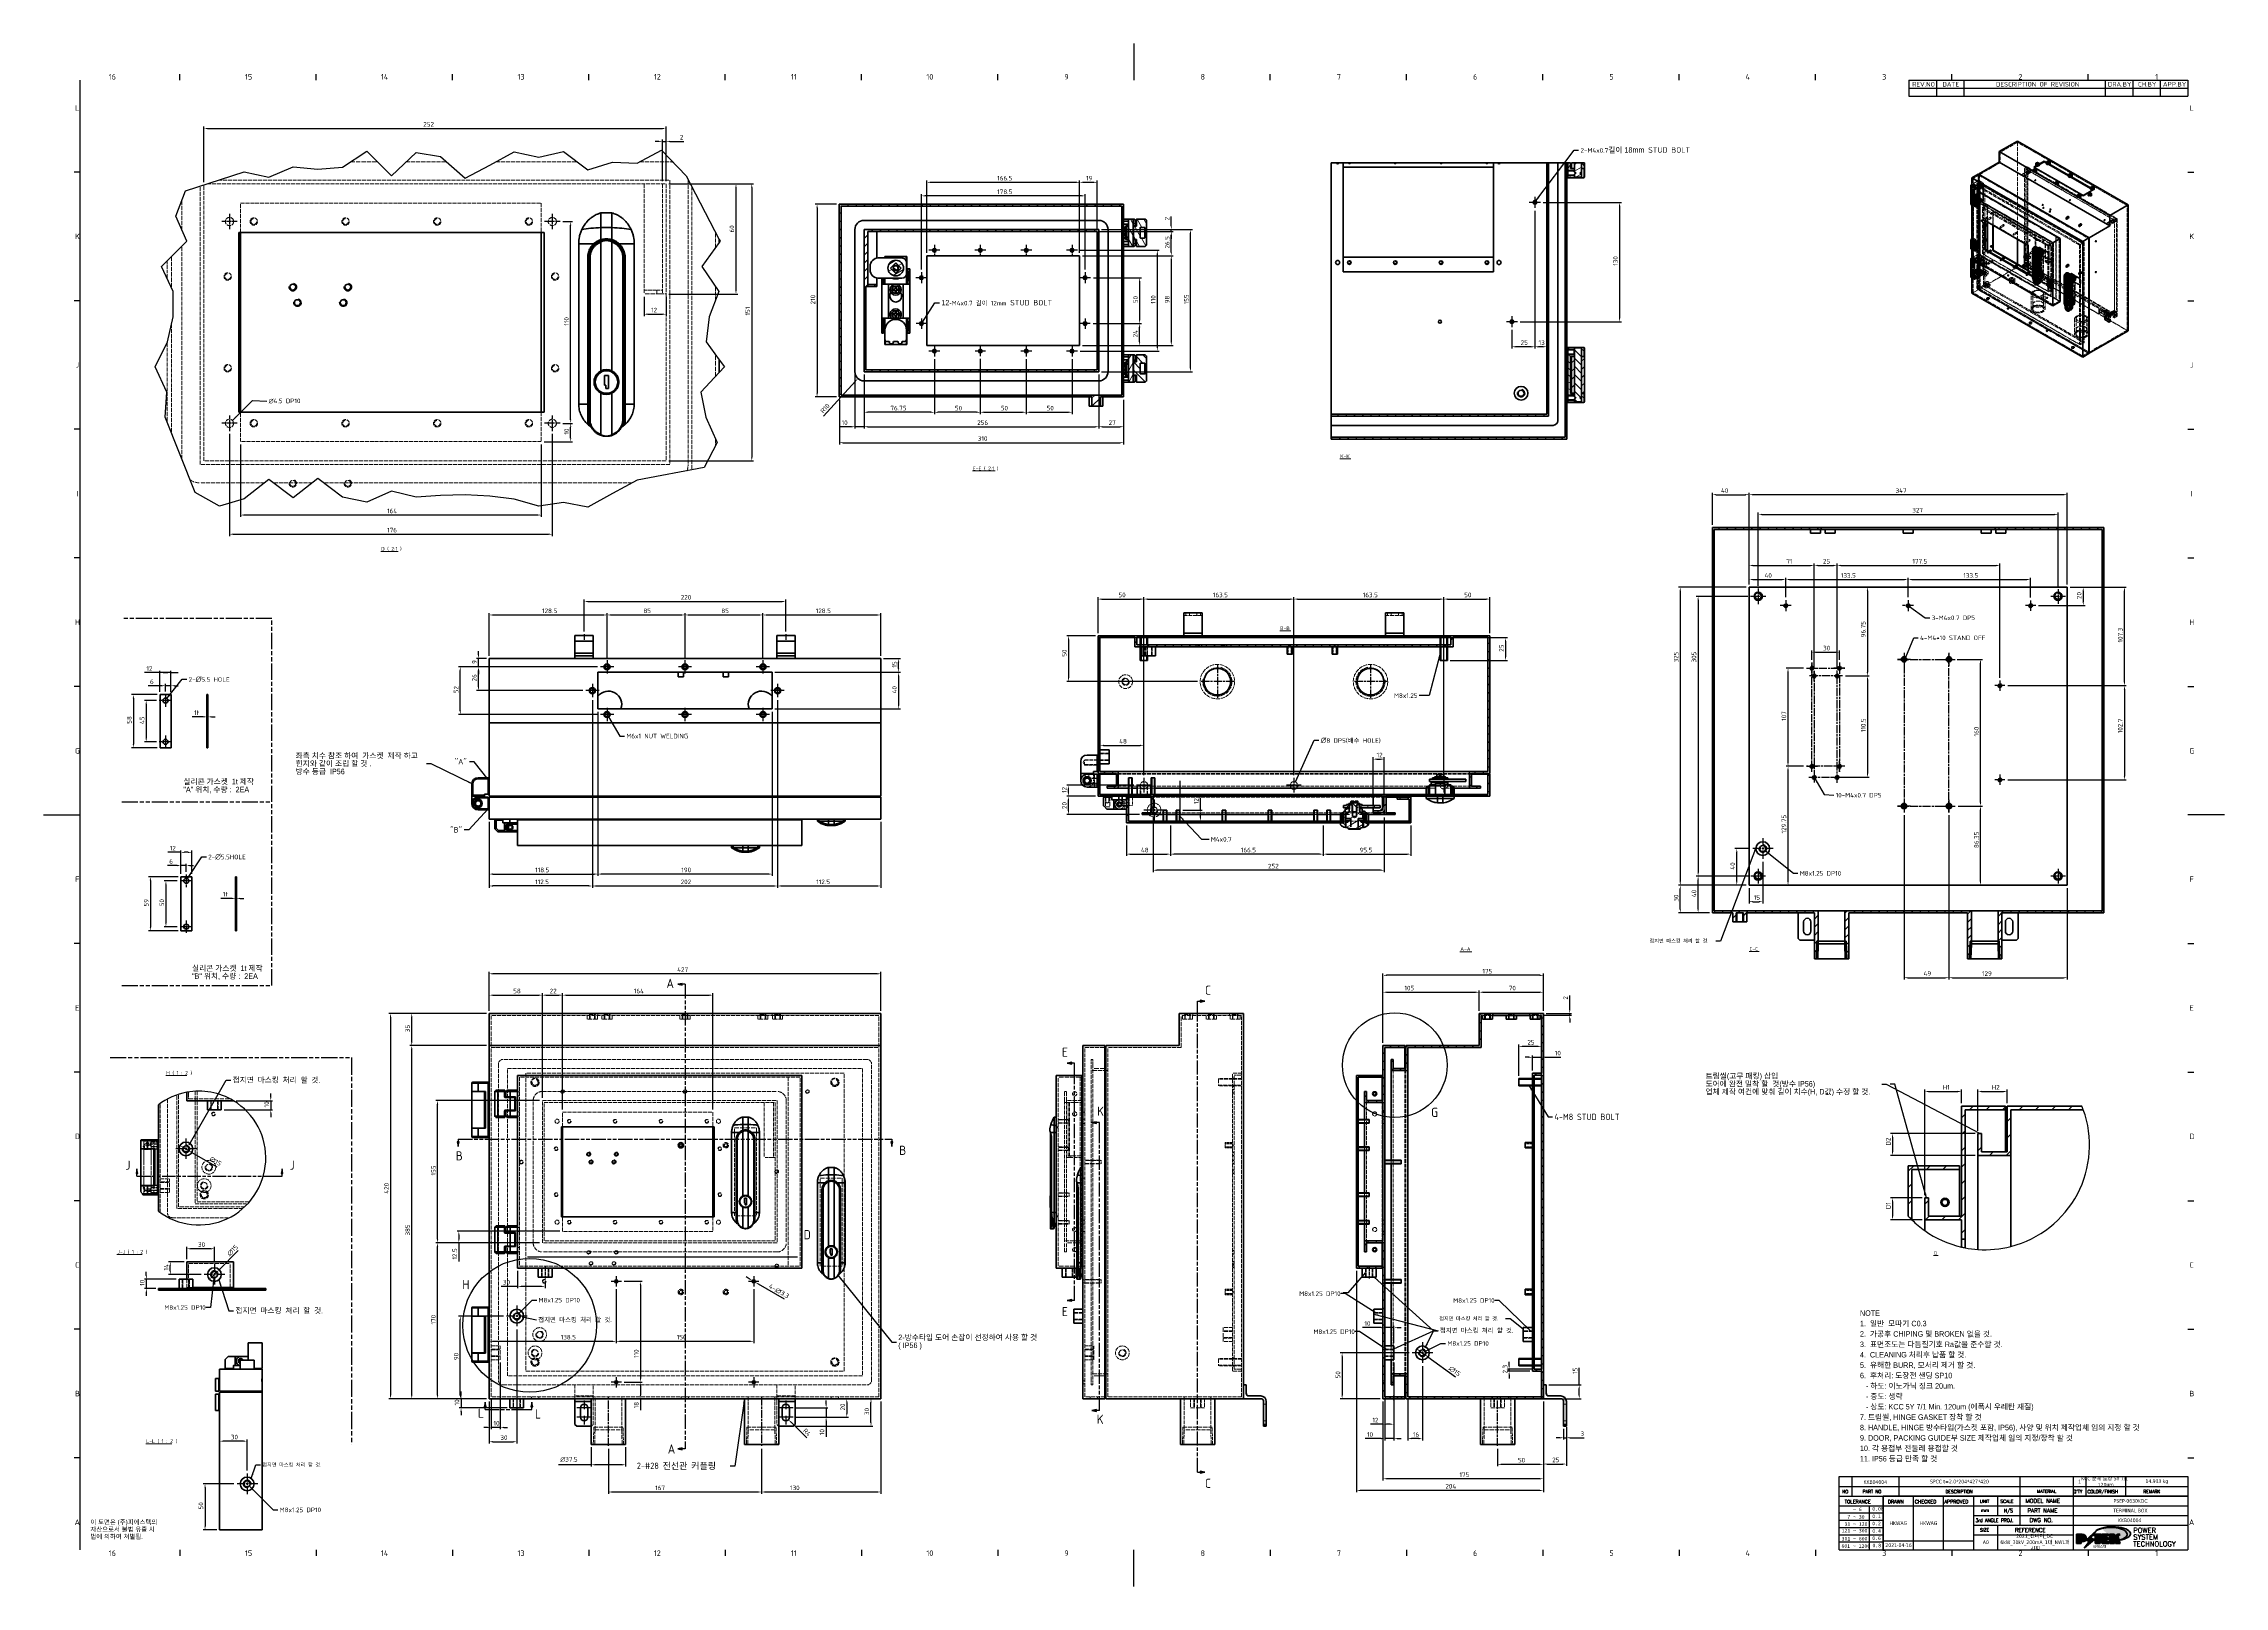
# Model space of a CAD drawing. Header units: millimetres. Extents: x 0 to 2378, y 0 to 1682.
import ezdxf
from ezdxf.enums import TextEntityAlignment as Align

# ---------------------------------------------------------------- set-up
doc = ezdxf.new("R2010")
doc.units = ezdxf.units.MM
doc.header["$LTSCALE"] = 2
for name, pattern in [('CHAIN', [0.3543, 0.2362, -0.0295, 0.0591, -0.0295]), ('DASHED', [0.2067, 0.1654, -0.0413]), ('DOUBLE_DASH_CHAIN', [1.2403, 0.6614, -0.0827, 0.1654, -0.0827, 0.1654, -0.0827])]:
    doc.linetypes.add(name, pattern=pattern)
doc.layers.get('0').update_dxf_attribs({"color": 3, "lineweight": 25})
for name, color, linetype, lineweight in [('가려진 것(ISO)', 2, 'DASHED', 18), ('가시적인 것(ISO)', 3, 'Continuous', 40), ('가시적인 좁은 것(ISO)', 3, 'Continuous', 35), ('경계(ISO)', 7, 'Continuous', 25), ('기호(ISO)', 5, 'Continuous', 25), ('끊기 선(JIS)', 7, 'Continuous', 25), ('단면선(ISO)', 7, 'CHAIN', 25), ('상세 경계(JIS)', 7, 'Continuous', 25), ('스케치 형상(ISO)', 3, 'Continuous', 25), ('제목(ISO)', 5, 'Continuous', 50), ('중심 표식(ISO)', 1, 'Continuous', 25), ('중심선(ISO)', 1, 'Continuous', 25), ('치수(ISO)', 2, 'Continuous', 25), ('해치(ISO)', 7, 'Continuous', 18)]:
    doc.layers.add(name, color=color, linetype=linetype, lineweight=lineweight)
doc.styles.add('HAN_291', font='')
doc.styles.add('HAN_370', font='', dxfattribs={"width": 2})
doc.styles.add('ISO Proportional', font='arial.ttf')
doc.styles.add('ISO ProportionalPSTEK', font='isocp.shx')
doc.styles.add('RC_284', font='ROMANC.shx')
doc.styles.add('RC_287', font='ROMANC.shx')
doc.styles.add('RC_292', font='ROMANC.shx')
doc.styles.add('ROMANT_294', font='romant.shx')
doc.styles.add('문자 텍스트_PSTEK_POSCO', font='isocp.shx')
doc.styles.add('부품번호텍스트_PSTEK_POSCO', font='isocp.shx')
doc.styles.add('치수 텍스트_PSTEK_POSCO', font='isocp.shx')
doc.styles.add('텍스트 스타일198', font='tahoma.ttf')
doc.styles.add('텍스트 스타일333', font='ROMANC.shx', dxfattribs={"width": 0.8})
doc.styles.add('텍스트 스타일466', font='isocp.shx')
doc.styles.add('텍스트 스타일512', font='isocp.shx')
doc.styles.get('HAN_291').set_extended_font_data('GulimChe')
doc.styles.get('HAN_370').set_extended_font_data('GulimChe')
doc.dimstyles.new('치수_PSTEK_POSCO', dxfattribs={"dimscale": 2, "dimtxt": 2.5, "dimasz": 2, "dimexe": 1, "dimexo": 1.5, "dimgap": 1, "dimtad": 1, "dimrnd": 1e-08, "dimdsep": 46, "dimtxsty": '치수 텍스트_PSTEK_POSCO', "dimcen": 0.09, "dimdle": 10, "dimclrd": 7, "dimclre": 7, "dimclrt": 2, "dimadec": 1, "dimazin": 2, "dimtfac": 1, "dimtmove": 0, "dimatfit": 3, "dimfxl": 0, "dimtolj": 1, "dimlwd": -1, "dimlwe": -1, "dimarcsym": 0})
doc.dimstyles.new('치수_PSTEK_POSCO$7', dxfattribs={"dimscale": 2, "dimtxt": 2.5, "dimasz": 2.5, "dimexe": 1, "dimexo": 1.5, "dimgap": 1, "dimtad": 1, "dimrnd": 1e-08, "dimdsep": 46, "dimtxsty": '치수 텍스트_PSTEK_POSCO', "dimcen": 0.09, "dimdle": 10, "dimclrd": 7, "dimclre": 7, "dimclrt": 2, "dimadec": 1, "dimazin": 2, "dimtfac": 1, "dimtmove": 0, "dimatfit": 3, "dimfxl": 0, "dimtolj": 1, "dimlwd": -1, "dimlwe": -1, "dimarcsym": 0})
pattern_1 = [(45, (0, 0), (-4.490128, 4.490128), [])]
pattern_2 = [(30.00002, (0, 0), (-3.175002, 5.49926), [])]
pattern_3 = [(150.00025, (0, 0), (-3.174976, -5.499275), [])]
pattern_4 = [(135.0002, (0, 0), (-4.490112, -4.490145), [])]
pattern_5 = [(59.99998, (0, 0), (-5.49926, 3.175002), [])]
pattern_6 = [(120.00018, (0, 0), (-5.499252, -3.175017), [])]

# ---------------------------------------------------------------- blocks, each defined once
blk = doc.blocks.new('경계 Default Border')
at = {"layer": '경계(ISO)'}
for p, q in [((74.3, 821), (74.3, 824.4)), ((148.6, 821), (148.6, 824.4)), ((222.9, 821), (222.9, 824.4)), ((297.3, 821), (297.3, 824.4)), ((371.6, 821), (371.6, 824.4)), ((445.9, 821), (445.9, 824.4)), ((520.2, 821), (520.2, 824.4)), ((668.8, 821), (668.8, 824.4)), ((743.1, 821), (743.1, 824.4)), ((817.4, 821), (817.4, 824.4)), ((891.8, 821), (891.8, 824.4)), ((966.1, 821), (966.1, 824.4)), ((1040.4, 821), (1040.4, 824.4)), ((1114.7, 821), (1114.7, 824.4)), ((20, 770.9), (16.6, 770.9)), ((1169, 770.9), (1172.4, 770.9)), ((20, 700.8), (16.6, 700.8)), ((1169, 700.8), (1172.4, 700.8)), ((20, 630.8), (16.6, 630.8)), ((1169, 630.8), (1172.4, 630.8)), ((20, 560.7), (16.6, 560.7)), ((1169, 560.7), (1172.4, 560.7)), ((20, 490.6), (16.6, 490.6)), ((1169, 490.6), (1172.4, 490.6)), ((20, 350.4), (16.6, 350.4)), ((1169, 350.4), (1172.4, 350.4)), ((20, 280.3), (16.6, 280.3)), ((1169, 280.3), (1172.4, 280.3)), ((20, 210.2), (16.6, 210.2)), ((1169, 210.2), (1172.4, 210.2)), ((20, 140.2), (16.6, 140.2)), ((1169, 140.2), (1172.4, 140.2)), ((20, 70.1), (16.6, 70.1)), ((1169, 70.1), (1172.4, 70.1)), ((74.3, 20), (74.3, 16.6)), ((148.6, 20), (148.6, 16.6)), ((222.9, 20), (222.9, 16.6)), ((297.3, 20), (297.3, 16.6)), ((371.6, 20), (371.6, 16.6)), ((445.9, 20), (445.9, 16.6)), ((520.2, 20), (520.2, 16.6)), ((668.8, 20), (668.8, 16.6)), ((743.1, 20), (743.1, 16.6)), ((817.4, 20), (817.4, 16.6)), ((891.8, 20), (891.8, 16.6)), ((966.1, 20), (966.1, 16.6)), ((1040.4, 20), (1040.4, 16.6)), ((1114.7, 20), (1114.7, 16.6))]:
    blk.add_line(p, q, dxfattribs=at)
at = {"layer": '경계(ISO)', "flags": 128}
for points in [[(594.5, 841), (594.5, 821)], [(20, 20), (20, 821)], [(0, 420.5), (20, 420.5)], [(1189, 420.5), (1169, 420.5)], [(594.5, 0), (594.5, 20)]]:
    blk.add_lwpolyline(points, dxfattribs=at)
at = {"layer": '경계(ISO)', "color": 2, "char_height": 3, "attachment_point": 7, "style": '문자 텍스트_PSTEK_POSCO'}
for s, insert in [('16', (35.5, 821.4)), ('15', (109.8, 821.4)), ('14', (183.9, 821.4)), ('13', (258.4, 821.4)), ('12', (332.7, 821.4)), ('11', (407.4, 821.4)), ('10', (481.3, 821.4)), ('9', (556.5, 821.4)), ('8', (630.8, 821.4)), ('7', (705.1, 821.4)), ('6', (779.4, 821.4)), ('5', (853.7, 821.4)), ('4', (927.9, 821.4)), ('3', (1002.4, 821.4)), ('2', (1076.7, 821.4)), ('1', (1151.3, 821.4)), ('L', (17.2, 804.4)), ('L', (1170, 804.4)), ('K', (17.1, 734.4)), ('K', (1169.9, 734.4)), ('J', (17.4, 664.3)), ('J', (1170.2, 664.3)), ('I', (17.9, 594.2)), ('I', (1170.7, 594.2)), ('H', (17.1, 524.1)), ('H', (1169.9, 524.1)), ('G', (17.1, 454)), ('G', (1169.9, 454)), ('F', (17.2, 384)), ('F', (1170, 384)), ('E', (17.2, 313.8)), ('E', (1170, 313.8)), ('D', (17.1, 243.8)), ('D', (1169.9, 243.8)), ('C', (17.2, 173.7)), ('C', (1170, 173.7)), ('B', (17.1, 103.6)), ('B', (1169.9, 103.6)), ('A', (16.9, 33.5)), ('A', (1169.7, 33.5)), ('16', (35.5, 16.6)), ('15', (109.8, 16.6)), ('14', (183.9, 16.6)), ('13', (258.4, 16.6)), ('12', (332.7, 16.6)), ('11', (407.4, 16.6)), ('10', (481.3, 16.6)), ('9', (556.5, 16.6)), ('8', (630.8, 16.6)), ('7', (705.1, 16.6)), ('6', (779.4, 16.6)), ('5', (853.7, 16.6)), ('4', (927.9, 16.6)), ('3', (1002.4, 16.6)), ('2', (1076.7, 16.6)), ('1', (1151.3, 16.6))]:
    blk.add_mtext(s, dxfattribs=dict(at, insert=insert))
blk = doc.blocks.new('제목 블록 PSTEK')
h = blk.add_hatch(color=1)
edge = h.paths.add_edge_path(flags=0)
edge.add_line((314.2, 19.6), (314.2, 17))
edge.add_line((314.2, 17), (314.3, 17))
edge.add_arc((314.3, 17.7), 0.651, 270, 360)
edge.add_line((315, 17.7), (315, 19))
edge.add_arc((314.3, 19), 0.651, 0, 90)
edge.add_line((314.3, 19.6), (314.2, 19.6))
edge = h.paths.add_edge_path()
edge.add_arc((315, 18.3), 1.97, 270, 450)
edge.add_line((315, 20.3), (311.8, 20.3))
edge.add_line((311.8, 20.3), (311.8, 15.3))
edge.add_line((311.8, 15.3), (314.2, 15.3))
edge.add_line((314.2, 15.3), (314.2, 16.3))
edge.add_line((314.2, 16.3), (315, 16.3))
h = blk.add_hatch(color=252)
edge = h.paths.add_edge_path()
edge.add_arc((315, 18.3), 1.97, 270, 406.8279)
edge.add_arc((315.2, 18.1), 1.97, -90, 53.561, ccw=False)
edge.add_line((315.2, 16.2), (314.4, 16.2))
edge.add_line((314.4, 16.2), (314.4, 15.2))
edge.add_line((314.4, 15.2), (311.9, 15.2))
edge.add_line((311.9, 15.2), (311.9, 15.3))
edge.add_line((311.9, 15.3), (314.2, 15.3))
edge.add_line((314.2, 15.3), (314.2, 16.3))
edge.add_line((314.2, 16.3), (315, 16.3))
h = blk.add_hatch(color=252)
edge = h.paths.add_edge_path()
edge.add_line((314.4, 19.5), (314.5, 19.5))
edge.add_arc((314.5, 18.8), 0.651, 60.4189, 90, ccw=False)
edge.add_arc((314.3, 19), 0.651, 39.9699, 90)
edge.add_line((314.3, 19.6), (314.2, 19.6))
edge.add_line((314.2, 19.6), (314.2, 17))
edge.add_line((314.2, 17), (314.3, 17))
edge.add_arc((314.3, 17.7), 0.651, 270, 274.6931)
edge.add_line((314.4, 17), (314.4, 19.5))
for color, points in [(252, [(317.2, 17.1), (322, 21.6), (322.3, 21.9), (317, 17), (318.8, 16.2), (316, 12.7), (316.3, 13), (318.9, 16.3)]), (5, [(321.6, 17.4), (319.5, 18.2), (322.5, 22), (317.2, 17.1), (318.9, 16.3), (316.2, 12.8)]), (1, [(324.5, 19.6), (325.2, 19.6), (325.2, 20.3), (321.2, 20.3), (321.2, 19.6), (322, 19.6), (322, 15.3), (324.5, 15.3)]), (252, [(322, 19.6), (321.4, 19.6), (321.4, 19.5), (322, 19.5)]), (252, [(324.7, 19.5), (325.4, 19.5), (325.4, 20.1), (325.2, 20.1), (325.2, 19.6), (324.5, 19.6), (324.5, 15.3), (322.2, 15.3), (322.2, 15.2), (324.7, 15.2)]), (1, [(329.2, 20.3), (325.7, 20.3), (325.7, 15.3), (329.4, 15.3), (329.4, 16), (328.1, 16), (328.1, 17.6), (329.2, 17.6), (329.2, 18.3), (328.1, 18.3), (328.1, 19.6), (329.2, 19.6)]), (252, [(329.5, 15.8), (329.4, 15.8), (329.4, 15.3), (325.8, 15.3), (325.8, 15.2), (329.5, 15.2)]), (252, [(328.3, 19.5), (329.4, 19.5), (329.4, 20.1), (329.2, 20.1), (329.2, 19.6), (328.1, 19.6), (328.1, 18.3), (328.3, 18.3)]), (252, [(328.3, 17.4), (329.4, 17.4), (329.4, 18.1), (329.2, 18.1), (329.2, 17.6), (328.1, 17.6), (328.1, 16), (328.3, 16)]), (1, [(332.3, 20.3), (329.9, 20.3), (329.9, 15.3), (332.3, 15.3), (332.3, 17.4), (333.1, 15.3), (335.5, 15.3), (334.3, 19.3), (335.4, 20.3), (334.3, 20.3), (332.3, 19)]), (252, [(332.5, 16.9), (332.3, 17.4), (332.3, 15.3), (330, 15.3), (330, 15.2), (332.5, 15.2)]), (252, [(332.5, 20.1), (332.3, 20.1), (332.3, 19), (332.5, 19.1)]), (252, [(335.6, 20.1), (335.3, 20.1), (334.3, 19.3), (335.5, 15.3), (333.2, 15.3), (333.2, 15.2), (335.7, 15.2), (334.4, 19.2)])]:
    blk.add_hatch(color=color).paths.add_polyline_path(points)
at = {"layer": '해치(ISO)'}
h = blk.add_hatch(color=140, dxfattribs=at)
edge = h.paths.add_edge_path()
edge.add_ellipse((330.4, 20.2), major_axis=(9.1, 0), ratio=0.40699, start_angle=301.3098, end_angle=507.7437)
edge.add_ellipse((331.5, 20.5), major_axis=(-9.82, 0), ratio=0.39426, start_angle=111.5121, end_angle=334.4703, ccw=False)
edge.add_line((335.1, 16.9), (335.1, 17))
at = {"color": 180}
for p, q in [((182.5, 11.8), (182.5, 51.6)), ((182.5, 51.6), (372.5, 51.6)), ((189.3, 51.6), (189.3, 41)), ((215.2, 41), (215.2, 51.6)), ((280.9, 51.6), (280.9, 41)), ((310.1, 51.6), (310.1, 41)), ((316.9, 51.6), (316.9, 41)), ((338.5, 51.6), (338.5, 41)), ((372.5, 51.6), (372.5, 11.8)), ((182.5, 46.3), (372.5, 46.3)), ((182.5, 41), (206.5, 41)), ((182.5, 35.7), (206.5, 35.7)), ((198.9, 12), (198.9, 35.7)), ((206.5, 35.7), (372.5, 35.7)), ((222.9, 11.8), (222.9, 41)), ((239.4, 11.8), (239.4, 41)), ((255.9, 11.8), (255.9, 41)), ((268.7, 41), (268.7, 30.4)), ((280.9, 41), (280.9, 25.2)), ((310.1, 41), (310.1, 11.8)), ((182.5, 31.8), (206.5, 31.8)), ((182.5, 27.8), (206.5, 27.8)), ((182.5, 23.9), (206.5, 23.9)), ((255.9, 30.4), (372.5, 30.4)), ((255.9, 25.2), (372.5, 25.2)), ((268.7, 25.2), (268.7, 11.8)), ((182.5, 19.9), (206.5, 19.9)), ((182.5, 16), (206.5, 16)), ((206.5, 16.7), (255.9, 16.7)), ((255.9, 19.9), (310.1, 19.9)), ((182.5, 11.8), (372.5, 11.8))]:
    blk.add_line(p, q, dxfattribs=at)
at = {"color": 7, "lineweight": 50}
for p, q in [((206.5, 11.8), (206.5, 41)), ((206.5, 41), (372.5, 41))]:
    blk.add_line(p, q, dxfattribs=at)
at = {"color": 7}
for p, q in [((315, 20.3), (311.8, 20.3)), ((311.8, 20.3), (311.8, 15.3)), ((315, 20.3), (311.8, 20.3)), ((311.8, 20.3), (311.8, 15.3)), ((311.8, 15.3), (314.2, 15.3)), ((311.8, 15.3), (314.2, 15.3)), ((314.2, 15.3), (311.9, 15.3)), ((311.9, 15.3), (311.9, 15.2)), ((311.9, 15.2), (314.4, 15.2)), ((314.2, 17), (314.2, 19.6)), ((314.2, 19.6), (314.3, 19.6)), ((314.3, 19.6), (314.2, 19.6)), ((314.2, 19.6), (314.2, 17)), ((314.2, 17), (314.2, 19.6)), ((314.2, 19.6), (314.3, 19.6)), ((314.3, 17), (314.2, 17)), ((314.2, 17), (314.3, 17)), ((314.3, 17), (314.2, 17)), ((314.2, 16.3), (315, 16.3)), ((314.2, 15.3), (314.2, 16.3)), ((315, 16.3), (314.2, 16.3)), ((314.2, 16.3), (314.2, 15.3)), ((314.2, 16.3), (315, 16.3)), ((314.2, 15.3), (314.2, 16.3)), ((314.4, 19.5), (314.5, 19.5)), ((314.4, 17), (314.4, 19.5)), ((314.4, 16.2), (315.2, 16.2)), ((314.4, 15.2), (314.4, 16.2)), ((315, 19), (315, 17.7)), ((315, 19), (315, 17.7)), ((318.8, 16.2), (316, 12.7)), ((316, 12.7), (316.3, 13)), ((316.2, 12.8), (321.6, 17.4)), ((318.9, 16.3), (316.2, 12.8)), ((316.3, 13), (318.9, 16.3)), ((322.3, 21.9), (317, 17)), ((317, 17), (318.8, 16.2)), ((322.5, 22), (317.2, 17.1)), ((317.2, 17.1), (322, 21.6)), ((318.9, 16.3), (317.2, 17.1)), ((317.2, 17.1), (318.9, 16.3)), ((319.5, 18.2), (322.5, 22)), ((321.6, 17.4), (319.5, 18.2)), ((325.2, 20.3), (321.2, 20.3)), ((321.2, 20.3), (321.2, 19.6)), ((325.2, 20.3), (321.2, 20.3)), ((321.2, 20.3), (321.2, 19.6)), ((321.2, 19.6), (322, 19.6)), ((321.2, 19.6), (322, 19.6)), ((321.4, 19.6), (321.4, 19.5)), ((322, 19.6), (321.4, 19.6)), ((321.4, 19.5), (322, 19.5)), ((322, 21.6), (322.3, 21.9)), ((322, 19.6), (322, 15.3)), ((322, 19.5), (322, 19.6)), ((322, 19.6), (322, 15.3)), ((322, 15.3), (324.5, 15.3)), ((322, 15.3), (324.5, 15.3)), ((324.5, 15.3), (322.2, 15.3)), ((322.2, 15.3), (322.2, 15.2)), ((322.2, 15.2), (324.7, 15.2)), ((324.5, 19.6), (325.2, 19.6)), ((324.5, 15.3), (324.5, 19.6)), ((325.2, 19.6), (324.5, 19.6)), ((324.5, 19.6), (324.5, 15.3)), ((324.5, 19.6), (325.2, 19.6)), ((324.5, 15.3), (324.5, 19.6)), ((324.7, 19.5), (325.4, 19.5)), ((324.7, 15.2), (324.7, 19.5)), ((325.2, 19.6), (325.2, 20.3)), ((325.2, 19.6), (325.2, 20.3)), ((325.4, 20.1), (325.2, 20.1)), ((325.2, 20.1), (325.2, 19.6)), ((325.4, 19.5), (325.4, 20.1)), ((329.2, 20.3), (325.7, 20.3)), ((325.7, 20.3), (325.7, 15.3)), ((325.7, 20.3), (325.7, 15.3)), ((329.2, 20.3), (325.7, 20.3)), ((325.7, 15.3), (329.4, 15.3)), ((325.7, 15.3), (329.4, 15.3)), ((329.4, 15.3), (325.8, 15.3)), ((325.8, 15.3), (325.8, 15.2)), ((325.8, 15.2), (329.5, 15.2)), ((328.1, 18.3), (328.1, 19.6)), ((328.1, 19.6), (329.2, 19.6)), ((329.2, 19.6), (328.1, 19.6)), ((328.1, 19.6), (328.1, 18.3)), ((328.1, 18.3), (328.1, 19.6)), ((328.1, 19.6), (329.2, 19.6)), ((329.2, 18.3), (328.1, 18.3)), ((328.1, 18.3), (328.3, 18.3)), ((329.2, 18.3), (328.1, 18.3)), ((328.1, 17.6), (329.2, 17.6)), ((328.1, 16), (328.1, 17.6)), ((329.2, 17.6), (328.1, 17.6)), ((328.1, 17.6), (328.1, 16)), ((328.1, 17.6), (329.2, 17.6)), ((328.1, 16), (328.1, 17.6)), ((329.4, 16), (328.1, 16)), ((328.1, 16), (328.3, 16)), ((329.4, 16), (328.1, 16)), ((328.3, 18.3), (328.3, 19.5)), ((328.3, 19.5), (329.4, 19.5)), ((328.3, 16), (328.3, 17.4)), ((328.3, 17.4), (329.4, 17.4)), ((329.2, 19.6), (329.2, 20.3)), ((329.2, 19.6), (329.2, 20.3)), ((329.4, 20.1), (329.2, 20.1)), ((329.2, 20.1), (329.2, 19.6)), ((329.2, 17.6), (329.2, 18.3)), ((329.2, 17.6), (329.2, 18.3)), ((329.4, 18.1), (329.2, 18.1)), ((329.2, 18.1), (329.2, 17.6)), ((329.4, 19.5), (329.4, 20.1)), ((329.4, 17.4), (329.4, 18.1)), ((329.4, 15.3), (329.4, 16)), ((329.4, 15.3), (329.4, 16)), ((329.5, 15.8), (329.4, 15.8)), ((329.4, 15.8), (329.4, 15.3)), ((329.5, 15.2), (329.5, 15.8)), ((332.3, 20.3), (329.9, 20.3)), ((329.9, 20.3), (329.9, 15.3)), ((329.9, 20.3), (329.9, 15.3)), ((332.3, 20.3), (329.9, 20.3)), ((329.9, 15.3), (332.3, 15.3)), ((329.9, 15.3), (332.3, 15.3)), ((332.3, 15.3), (330, 15.3)), ((330, 15.3), (330, 15.2)), ((330, 15.2), (332.5, 15.2)), ((334.3, 20.3), (332.3, 19)), ((332.3, 19), (332.3, 20.3)), ((334.3, 20.3), (332.3, 19)), ((332.3, 19), (332.3, 20.3)), ((332.5, 20.1), (332.3, 20.1)), ((332.3, 20.1), (332.3, 19)), ((332.3, 19), (332.5, 19.1)), ((332.3, 17.4), (333.1, 15.3)), ((332.3, 15.3), (332.3, 17.4)), ((332.5, 16.9), (332.3, 17.4)), ((332.3, 17.4), (332.3, 15.3)), ((332.3, 17.4), (333.1, 15.3)), ((332.3, 15.3), (332.3, 17.4)), ((332.5, 19.1), (332.5, 20.1)), ((332.5, 15.2), (332.5, 16.9)), ((333.1, 15.3), (335.5, 15.3)), ((333.1, 15.3), (335.5, 15.3)), ((335.5, 15.3), (333.2, 15.3)), ((333.2, 15.3), (333.2, 15.2)), ((333.2, 15.2), (335.7, 15.2)), ((334.3, 19.3), (335.4, 20.3)), ((335.4, 20.3), (334.3, 20.3)), ((334.3, 19.3), (335.4, 20.3)), ((335.4, 20.3), (334.3, 20.3)), ((335.3, 20.1), (334.3, 19.3)), ((335.5, 15.3), (334.3, 19.3)), ((334.3, 19.3), (335.5, 15.3)), ((335.5, 15.3), (334.3, 19.3)), ((334.4, 19.2), (335.6, 20.1)), ((335.7, 15.2), (334.4, 19.2)), ((335.6, 20.1), (335.3, 20.1)), ((345, 17.5), (345, 17.7))]:
    blk.add_line(p, q, dxfattribs=at)
at = {"color": 1}
for p, q in [((315, 20.3), (311.8, 20.3)), ((311.8, 20.3), (311.8, 15.3)), ((311.8, 15.3), (314.2, 15.3)), ((314.2, 17), (314.2, 19.6)), ((314.2, 19.6), (314.3, 19.6)), ((314.3, 17), (314.2, 17)), ((314.2, 16.3), (315, 16.3)), ((314.2, 15.3), (314.2, 16.3)), ((315, 19), (315, 17.7)), ((325.2, 20.3), (321.2, 20.3)), ((321.2, 20.3), (321.2, 19.6)), ((321.2, 19.6), (322, 19.6)), ((322, 19.6), (322, 15.3)), ((322, 15.3), (324.5, 15.3)), ((324.5, 19.6), (325.2, 19.6)), ((324.5, 15.3), (324.5, 19.6)), ((325.2, 19.6), (325.2, 20.3)), ((329.2, 20.3), (325.7, 20.3)), ((325.7, 20.3), (325.7, 15.3)), ((325.7, 15.3), (329.4, 15.3)), ((328.1, 18.3), (328.1, 19.6)), ((328.1, 19.6), (329.2, 19.6)), ((329.2, 18.3), (328.1, 18.3)), ((328.1, 17.6), (329.2, 17.6)), ((328.1, 16), (328.1, 17.6)), ((329.4, 16), (328.1, 16)), ((329.2, 19.6), (329.2, 20.3)), ((329.2, 17.6), (329.2, 18.3)), ((329.4, 15.3), (329.4, 16)), ((332.3, 20.3), (329.9, 20.3)), ((329.9, 20.3), (329.9, 15.3)), ((329.9, 15.3), (332.3, 15.3)), ((334.3, 20.3), (332.3, 19)), ((332.3, 19), (332.3, 20.3)), ((332.3, 17.4), (333.1, 15.3)), ((332.3, 15.3), (332.3, 17.4)), ((333.1, 15.3), (335.5, 15.3)), ((334.3, 19.3), (335.4, 20.3)), ((335.4, 20.3), (334.3, 20.3)), ((335.5, 15.3), (334.3, 19.3))]:
    blk.add_line(p, q, dxfattribs=at)
at = {"color": 5}
for p, q in [((316.2, 12.8), (321.6, 17.4)), ((318.9, 16.3), (316.2, 12.8)), ((322.5, 22), (317.2, 17.1)), ((317.2, 17.1), (318.9, 16.3)), ((319.5, 18.2), (322.5, 22)), ((321.6, 17.4), (319.5, 18.2))]:
    blk.add_line(p, q, dxfattribs=at)
at = {"color": 7}
for centre, radius, start, end in [((314.3, 19), 0.651, 0, 90), ((314.3, 19), 0.651, 39.9699, 90), ((314.3, 19), 0.651, 0, 90), ((314.3, 17.7), 0.651, 270, 0), ((314.3, 17.7), 0.651, 270, 0), ((314.3, 17.7), 0.651, 270, 274.6931), ((314.5, 18.8), 0.651, 60.4189, 90), ((315, 18.3), 1.97, 270, 90), ((315, 18.3), 1.97, 270, 90), ((315, 18.3), 1.97, 270, 46.8279), ((315.2, 18.1), 1.97, 270, 53.561)]:
    blk.add_arc(centre, radius, start, end, dxfattribs=at)
at = {"color": 1}
for centre, radius, start, end in [((314.3, 19), 0.651, 0, 90), ((314.3, 17.7), 0.651, 270, 0), ((315, 18.3), 1.97, 270, 90)]:
    blk.add_arc(centre, radius, start, end, dxfattribs=at)
at = {"layer": '제목(ISO)', "lineweight": 18}
blk.add_line((182.5, 35.7), (182.5, 11.8), dxfattribs=at)
at = {"layer": '제목(ISO)'}
for p, q in [((315, 20.3), (311.8, 20.3)), ((311.8, 20.3), (311.8, 15.3)), ((311.8, 15.3), (314.2, 15.3)), ((314.2, 15.3), (311.9, 15.3)), ((311.9, 15.3), (311.9, 15.2)), ((311.9, 15.2), (314.4, 15.2)), ((314.2, 17), (314.2, 19.6)), ((314.2, 19.6), (314.3, 19.6)), ((314.3, 19.6), (314.2, 19.6)), ((314.2, 19.6), (314.2, 17)), ((314.3, 17), (314.2, 17)), ((314.2, 17), (314.3, 17)), ((314.2, 15.3), (314.2, 16.3)), ((314.2, 16.3), (315, 16.3)), ((315, 16.3), (314.2, 16.3)), ((314.2, 16.3), (314.2, 15.3)), ((314.4, 19.5), (314.5, 19.5)), ((314.4, 17), (314.4, 19.5)), ((314.4, 15.2), (314.4, 16.2)), ((314.4, 16.2), (315.2, 16.2)), ((315, 19), (315, 17.7)), ((318.8, 16.2), (316, 12.7)), ((316, 12.7), (316.3, 13)), ((316.2, 12.8), (321.6, 17.4)), ((318.9, 16.3), (316.2, 12.8)), ((316.3, 13), (318.9, 16.3)), ((322.3, 21.9), (317, 17)), ((317, 17), (318.8, 16.2)), ((322.5, 22), (317.2, 17.1)), ((317.2, 17.1), (322, 21.6)), ((317.2, 17.1), (318.9, 16.3)), ((318.9, 16.3), (317.2, 17.1)), ((319.5, 18.2), (322.5, 22)), ((321.6, 17.4), (319.5, 18.2)), ((325.2, 20.3), (321.2, 20.3)), ((321.2, 20.3), (321.2, 19.6)), ((321.2, 19.6), (322, 19.6)), ((322, 19.6), (321.4, 19.6)), ((321.4, 19.6), (321.4, 19.5)), ((321.4, 19.5), (322, 19.5)), ((322, 21.6), (322.3, 21.9)), ((322, 19.6), (322, 15.3)), ((322, 19.5), (322, 19.6)), ((322, 15.3), (324.5, 15.3)), ((324.5, 15.3), (322.2, 15.3)), ((322.2, 15.3), (322.2, 15.2)), ((322.2, 15.2), (324.7, 15.2)), ((324.5, 19.6), (325.2, 19.6)), ((324.5, 15.3), (324.5, 19.6)), ((325.2, 19.6), (324.5, 19.6)), ((324.5, 19.6), (324.5, 15.3)), ((324.7, 19.5), (325.4, 19.5)), ((324.7, 15.2), (324.7, 19.5)), ((325.2, 19.6), (325.2, 20.3)), ((325.4, 20.1), (325.2, 20.1)), ((325.2, 20.1), (325.2, 19.6)), ((325.4, 19.5), (325.4, 20.1)), ((329.2, 20.3), (325.7, 20.3)), ((325.7, 20.3), (325.7, 15.3)), ((325.7, 15.3), (329.4, 15.3)), ((329.4, 15.3), (325.8, 15.3)), ((325.8, 15.3), (325.8, 15.2)), ((325.8, 15.2), (329.5, 15.2)), ((328.1, 18.3), (328.1, 19.6)), ((328.1, 19.6), (329.2, 19.6)), ((329.2, 19.6), (328.1, 19.6)), ((328.1, 19.6), (328.1, 18.3)), ((329.2, 18.3), (328.1, 18.3)), ((328.1, 18.3), (328.3, 18.3)), ((328.1, 16), (328.1, 17.6)), ((328.1, 17.6), (329.2, 17.6)), ((329.2, 17.6), (328.1, 17.6)), ((328.1, 17.6), (328.1, 16)), ((329.4, 16), (328.1, 16)), ((328.1, 16), (328.3, 16)), ((328.3, 19.5), (329.4, 19.5)), ((328.3, 18.3), (328.3, 19.5)), ((328.3, 17.4), (329.4, 17.4)), ((328.3, 16), (328.3, 17.4)), ((329.2, 19.6), (329.2, 20.3)), ((329.4, 20.1), (329.2, 20.1)), ((329.2, 20.1), (329.2, 19.6)), ((329.2, 17.6), (329.2, 18.3)), ((329.4, 18.1), (329.2, 18.1)), ((329.2, 18.1), (329.2, 17.6)), ((329.4, 19.5), (329.4, 20.1)), ((329.4, 17.4), (329.4, 18.1)), ((329.4, 15.3), (329.4, 16)), ((329.5, 15.8), (329.4, 15.8)), ((329.4, 15.8), (329.4, 15.3)), ((329.5, 15.2), (329.5, 15.8)), ((332.3, 20.3), (329.9, 20.3)), ((329.9, 20.3), (329.9, 15.3)), ((329.9, 15.3), (332.3, 15.3)), ((332.3, 15.3), (330, 15.3)), ((330, 15.3), (330, 15.2)), ((330, 15.2), (332.5, 15.2)), ((334.3, 20.3), (332.3, 19)), ((332.3, 19), (332.3, 20.3)), ((332.5, 20.1), (332.3, 20.1)), ((332.3, 20.1), (332.3, 19)), ((332.3, 19), (332.5, 19.1)), ((332.3, 15.3), (332.3, 17.4)), ((332.3, 17.4), (333.1, 15.3)), ((332.5, 16.9), (332.3, 17.4)), ((332.3, 17.4), (332.3, 15.3)), ((332.5, 19.1), (332.5, 20.1)), ((332.5, 15.2), (332.5, 16.9)), ((333.1, 15.3), (335.5, 15.3)), ((335.5, 15.3), (333.2, 15.3)), ((333.2, 15.3), (333.2, 15.2)), ((333.2, 15.2), (335.7, 15.2)), ((334.3, 19.3), (335.4, 20.3)), ((335.4, 20.3), (334.3, 20.3)), ((335.3, 20.1), (334.3, 19.3)), ((335.5, 15.3), (334.3, 19.3)), ((334.3, 19.3), (335.5, 15.3)), ((334.4, 19.2), (335.6, 20.1)), ((335.7, 15.2), (334.4, 19.2)), ((335.6, 20.1), (335.3, 20.1))]:
    blk.add_line(p, q, dxfattribs=at)
at = {"layer": '제목(ISO)', "color": 4}
blk.add_line((335.1, 16.9), (335.1, 17), dxfattribs=at)
at = {"layer": '제목(ISO)'}
for centre, radius, start, end in [((314.3, 19), 0.651, 0, 90), ((314.3, 19), 0.651, 39.9699, 90), ((314.3, 17.7), 0.651, 270, 0), ((314.3, 17.7), 0.651, 270, 274.6931), ((314.5, 18.8), 0.651, 60.4189, 90), ((315, 18.3), 1.97, 46.8279, 90), ((315, 18.3), 1.97, 270, 46.8279), ((315, 18.3), 1.97, 270, 46.8279), ((315.2, 18.1), 1.97, 270, 53.561)]:
    blk.add_arc(centre, radius, start, end, dxfattribs=at)
at = {"layer": '제목(ISO)', "color": 4}
for centre, major_axis, ratio, start_param, end_param in [((331.5, 20.5), (9.82, 0), 0.39426, 5.087845, 8.9792), ((330.4, 20.2), (9.1, 0), 0.40699, 5.258849, 8.861799)]:
    blk.add_ellipse(centre, major_axis=major_axis, ratio=ratio, start_param=start_param, end_param=end_param, dxfattribs=at)
at = {"color": 2}
for s, height, style, p in [('NO', 1.74, 'RC_284', (184.1, 42.6)), (' TOLERANCE', 1.9, 'RC_287', (184.1, 37)), ('PART NO', 1.74, 'RC_284', (195.3, 42.6)), ('DRAWN', 1.9, 'RC_287', (209, 37)), ('CHECKED', 1.9, 'RC_287', (223.7, 37)), ('APPROVED', 1.9, 'RC_287', (239.8, 37)), ('DESCRIPTION', 1.742, 'RC_284', (240.4, 42.6)), ('UNIT', 1.74, 'RC_284', (259.2, 37.3)), ('SCALE', 1.74, 'RC_284', (270.3, 37.3)), ('MODEL NAME', 2.18, 'RC_292', (284.1, 37.3)), ("Q'TY", 1.74, 'RC_284', (310.1, 42.6)), ('COLOR/FINISH', 1.742, 'RC_284', (317.8, 42.6)), ('REMARK', 1.74, 'RC_284', (348.3, 42.6)), (' 31 ~ 120', 2, 'HAN_291', (183.8, 24.8)), ('  7 ~ 30', 2, 'HAN_291', (183.8, 28.7)), ('    ~ 6', 2, 'HAN_291', (183.8, 32.8)), ('0.08', 2, 'HAN_291', (200.5, 33.1)), ('0.1', 2, 'HAN_291', (200.5, 29)), ('0.2', 2, 'HAN_291', (200.5, 25.1)), ('mm', 1.74, 'RC_284', (259.7, 32.4)), ('PART NAME', 2.18, 'RC_292', (285.1, 32)), (' DWG NO.', 2.18, 'RC_292', (284.8, 26.8)), ('601 ~ 1200', 2, 'HAN_291', (183.7, 12.8)), ('121 ~ 300', 2, 'HAN_291', (183.8, 21.2)), ('301 ~ 600', 2, 'HAN_291', (183.8, 16.8)), ('0.4', 2, 'HAN_291', (200.5, 21)), ('0.6', 2, 'HAN_291', (200.5, 17.1)), ('0.8', 2, 'HAN_291', (200.6, 13.1)), ('SIZE', 1.74, 'RC_284', (259.2, 21.7)), ('REFERENCE', 2.18, 'RC_292', (278.3, 21.4))]:
    blk.add_text(s, height=height, dxfattribs=dict(at, style=style)).set_placement(p)
at = {"color": 2, "style": 'RC_284'}
blk.add_text('MATERIAL', height=1.74, dxfattribs=at).set_placement((295.5, 43.6), align=Align.MIDDLE_CENTER)
at = {"color": 2, "style": '텍스트 스타일333', "width": 0.8}
blk.add_text('3rd ANGLE PROJ.', height=2, dxfattribs=at).set_placement((256.8, 26.8))
at = {"color": 7, "style": '텍스트 스타일333', "width": 0.8}
blk.add_text('N/S', height=2, dxfattribs=at).set_placement((274.8, 33.1), align=Align.MIDDLE_CENTER)
at = {"color": 7, "style": 'ROMANT_294'}
for s, p in [('POWER', (342.8, 21)), ('TECHNOLOGY', (342.8, 13.6)), ('SYSTEM', (342.8, 17.3))]:
    blk.add_text(s, height=2.7, dxfattribs=at).set_placement(p)
at = {"color": 7, "insert": (320.9, 14.2), "char_height": 1.4, "attachment_point": 1, "line_spacing_factor": 0.332, "style": 'HAN_370'}
blk.add_mtext('\\fHY견고딕|b0|i0;\\H1.4000;피에스텍', dxfattribs=at)
at = {"layer": '제목(ISO)', "color": 7, "style": '텍스트 스타일198'}
for tag, p in [('부품_번호_001', (195.8, 47.7)), ('설명_001', (232, 47.9)), ("3._Q'TY_001", (312.7, 47.9)), ('4._COLOR_001', (314.4, 49.6)), ('4._COLOR_002', (323.4, 46.2)), ('질량\\P3;_001', (349.5, 48.2)), ('1._MODEL_NAME_001', (332, 37.4)), ('설계자_001', (209.9, 25.2)), ('점검자_001', (226.4, 25.2)), ('제목_001', (331.9, 32.1)), ('부품_번호_001', (334.4, 26.8)), ('작성_날짜_001', (207.7, 13.3)), ('시트_크기_001', (260.8, 14.8)), ('프로젝트_002', (270.3, 14.9)), ('프로젝트_001', (279, 18.3)), ('프로젝트_003', (286.8, 11.4))]:
    blk.add_attdef(tag, p, '', height=2, dxfattribs=at)
for tag, p in [('재질', (295.5, 48.9)), ('엔지니어링_승인자', (247.7, 26.2)), ('점검_날짜', (231.2, 14.3)), ('엔지니어링_승인_날짜', (247.7, 14.3))]:
    blk.add_attdef(tag, text='', height=2, dxfattribs=at).set_placement(p, align=Align.MIDDLE_CENTER)
blk = doc.blocks.new('리비전 내역')
at = {"layer": '기호(ISO)'}
for p, q in [((1017, 821), (1169, 821)), ((1017, 821), (1017, 816.7)), ((1032, 821), (1032, 816.7)), ((1047, 821), (1047, 816.7)), ((1124, 821), (1124, 816.7)), ((1139, 821), (1139, 816.7)), ((1154, 821), (1154, 816.7)), ((1169, 821), (1169, 816.7)), ((1017, 816.7), (1169, 816.7)), ((1017, 816.7), (1017, 812.4)), ((1017, 812.4), (1169, 812.4)), ((1032, 816.7), (1032, 812.4)), ((1047, 816.7), (1047, 812.4)), ((1124, 816.7), (1124, 812.4)), ((1139, 816.7), (1139, 812.4)), ((1154, 816.7), (1154, 812.4)), ((1169, 816.7), (1169, 812.4))]:
    blk.add_line(p, q, dxfattribs=at)
at = {"layer": '기호(ISO)', "color": 2, "char_height": 2.5, "attachment_point": 7, "style": 'ISO ProportionalPSTEK'}
for s, insert in [('REV.NO', (1018.8, 817.6)), ('DATE', (1035.3, 817.6)), ('DESCRIPTION OF REVISION', (1064.5, 817.6)), ('DRA.BY', (1125.5, 817.6)), ('CH.BY', (1141.9, 817.6)), ('APP.BY', (1155.5, 817.6))]:
    blk.add_mtext(s, dxfattribs=dict(at, insert=insert))
blk = doc.blocks.new('2dTransSection0')
at = {"layer": '단면선(ISO)', "linetype": 'Continuous'}
for p, q in [((348.2, 328.7), (345.7, 328.2)), ((348.2, 328.2), (345.7, 328.2)), ((345.7, 328.2), (348.2, 327.7)), ((348.2, 327.7), (348.2, 328.7)), ((349.7, 328.2), (348.2, 328.2)), ((349.7, 328.2), (349.7, 324.3)), ((348.2, 75.5), (345.7, 75)), ((348.2, 75), (345.7, 75)), ((345.7, 75), (348.2, 74.5)), ((348.2, 74.5), (348.2, 75.5)), ((349.7, 75), (348.2, 75)), ((349.7, 79), (349.7, 75))]:
    blk.add_line(p, q, dxfattribs=at)
at = {"layer": '단면선(ISO)', "linetype": 'DOUBLE_DASH_CHAIN', "ltscale": 5.910211}
blk.add_line((349.7, 328.2), (349.7, 75), dxfattribs=at)
at = {"layer": '단면선(ISO)', "linetype": 'Continuous', "flags": 128}
for points in [[(348.2, 328.7), (345.7, 328.2)], [(348.2, 75.5), (345.7, 75)]]:
    blk.add_lwpolyline(points, dxfattribs=at)
at = {"layer": '단면선(ISO)'}
for points in [[(348.2, 328.7), (345.7, 328.2), (348.2, 327.7), (348.2, 328.7)], [(348.2, 75.5), (345.7, 75), (348.2, 74.5), (348.2, 75.5)]]:
    blk.add_solid(points, dxfattribs=at)
at = {"layer": '단면선(ISO)', "char_height": 5, "attachment_point": 7, "style": '부품번호텍스트_PSTEK_POSCO'}
for insert in [(339.6, 326.2), (340.3, 72.4)]:
    blk.add_mtext('A', dxfattribs=dict(at, insert=insert))
blk = doc.blocks.new('2dTransSection1')
at = {"layer": '단면선(ISO)', "linetype": 'Continuous'}
for p, q in [((225.5, 242.3), (226, 239.8)), ((226.5, 242.3), (225.5, 242.3)), ((226, 243.8), (229.9, 243.8)), ((226, 243.8), (226, 242.3)), ((226, 242.3), (226, 239.8)), ((226, 239.8), (226.5, 242.3)), ((458.6, 243.8), (462.5, 243.8)), ((462, 242.3), (462.5, 239.8)), ((463, 242.3), (462, 242.3)), ((462.5, 243.8), (462.5, 242.3)), ((462.5, 242.3), (462.5, 239.8)), ((462.5, 239.8), (463, 242.3))]:
    blk.add_line(p, q, dxfattribs=at)
at = {"layer": '단면선(ISO)', "linetype": 'DOUBLE_DASH_CHAIN', "ltscale": 5.861232}
blk.add_line((226, 243.8), (462.5, 243.8), dxfattribs=at)
at = {"layer": '단면선(ISO)', "linetype": 'Continuous', "flags": 128}
for points in [[(225.5, 242.3), (226, 239.8)], [(462, 242.3), (462.5, 239.8)]]:
    blk.add_lwpolyline(points, dxfattribs=at)
at = {"layer": '단면선(ISO)'}
for points in [[(225.5, 242.3), (226, 239.8), (226.5, 242.3), (225.5, 242.3)], [(462, 242.3), (462.5, 239.8), (463, 242.3), (462, 242.3)]]:
    blk.add_solid(points, dxfattribs=at)
at = {"layer": '단면선(ISO)', "char_height": 5, "attachment_point": 7, "style": '부품번호텍스트_PSTEK_POSCO'}
for insert in [(466.5, 235.2), (224.7, 232.2)]:
    blk.add_mtext('B', dxfattribs=dict(at, insert=insert))
blk = doc.blocks.new('*D21')
at = {"layer": 'Defpoints', "color": 0}
for p in [(401.4, 589.6), (485.9, 589.6), (485.9, 204.6)]:
    blk.add_point(p, dxfattribs=at)
at = {"layer": '치수(ISO)', "color": 7}
for p, q in [((482.9, 589.6), (399.4, 589.6)), ((401.4, 208.6), (401.4, 585.6)), ((482.9, 204.6), (399.4, 204.6))]:
    blk.add_line(p, q, dxfattribs=at)
for points in [[(400.7, 585.6), (402.1, 585.6), (401.4, 589.6)], [(400.7, 208.6), (402.1, 208.6), (401.4, 204.6)]]:
    blk.add_solid(points, dxfattribs=at)
at = {"layer": '치수(ISO)', "color": 2, "insert": (396.9, 382.5), "char_height": 5, "attachment_point": 4, "rotation": 90, "style": '치수 텍스트_PSTEK_POSCO'}
blk.add_mtext('\\A1;385', dxfattribs=at)
blk = doc.blocks.new('*D22')
at = {"layer": 'Defpoints', "color": 0}
for p in [(401.4, 624.6), (485.9, 624.6), (485.9, 589.6)]:
    blk.add_point(p, dxfattribs=at)
at = {"layer": '치수(ISO)', "color": 7}
for p, q in [((482.9, 624.6), (399.4, 624.6)), ((401.4, 593.6), (401.4, 620.6)), ((482.9, 589.6), (399.4, 589.6))]:
    blk.add_line(p, q, dxfattribs=at)
for points in [[(400.7, 620.6), (402.1, 620.6), (401.4, 624.6)], [(400.7, 593.6), (402.1, 593.6), (401.4, 589.6)]]:
    blk.add_solid(points, dxfattribs=at)
at = {"layer": '치수(ISO)', "color": 2, "insert": (396.9, 604.2), "char_height": 5, "attachment_point": 4, "rotation": 90, "style": '치수 텍스트_PSTEK_POSCO'}
blk.add_mtext('\\A1;35', dxfattribs=at)
blk = doc.blocks.new('*D23')
at = {"layer": 'Defpoints', "color": 0}
for p in [(485.9, 624.6), (378.3, 204.6), (485.9, 204.6)]:
    blk.add_point(p, dxfattribs=at)
at = {"layer": '치수(ISO)', "color": 7}
for p, q in [((482.9, 624.6), (376.3, 624.6)), ((378.3, 620.6), (378.3, 208.6)), ((482.9, 204.6), (376.3, 204.6))]:
    blk.add_line(p, q, dxfattribs=at)
for points in [[(377.6, 620.6), (379, 620.6), (378.3, 624.6)], [(377.6, 208.6), (379, 208.6), (378.3, 204.6)]]:
    blk.add_solid(points, dxfattribs=at)
at = {"layer": '치수(ISO)', "color": 2, "insert": (373.8, 428.1), "char_height": 5, "attachment_point": 4, "rotation": 90, "style": '치수 텍스트_PSTEK_POSCO'}
blk.add_mtext('\\A1;420', dxfattribs=at)
blk = doc.blocks.new('2dTransSection2')
at = {"layer": '단면선(ISO)', "linetype": 'DOUBLE_DASH_CHAIN', "ltscale": 5.824238}
blk.add_line((629.1, 62.3), (629.1, 319), dxfattribs=at)
at = {"layer": '단면선(ISO)', "linetype": 'Continuous'}
for p, q in [((629.1, 315.2), (629.1, 319)), ((629.1, 319), (630.6, 319)), ((633.1, 319), (630.6, 319.5)), ((630.6, 319.5), (630.6, 318.5)), ((630.6, 319), (633.1, 319)), ((630.6, 318.5), (633.1, 319)), ((629.1, 62.3), (629.1, 66.2)), ((629.1, 62.3), (630.6, 62.3)), ((633.1, 62.3), (630.6, 62.8)), ((630.6, 62.8), (630.6, 61.8)), ((630.6, 62.3), (633.1, 62.3)), ((630.6, 61.8), (633.1, 62.3))]:
    blk.add_line(p, q, dxfattribs=at)
at = {"layer": '단면선(ISO)', "linetype": 'Continuous', "flags": 128}
for points in [[(630.6, 318.5), (633.1, 319)], [(630.6, 61.8), (633.1, 62.3)]]:
    blk.add_lwpolyline(points, dxfattribs=at)
at = {"layer": '단면선(ISO)'}
for points in [[(630.6, 318.5), (633.1, 319), (630.6, 319.5), (630.6, 318.5)], [(630.6, 61.8), (633.1, 62.3), (630.6, 62.8), (630.6, 61.8)]]:
    blk.add_solid(points, dxfattribs=at)
at = {"layer": '단면선(ISO)', "char_height": 5, "attachment_point": 7, "style": '부품번호텍스트_PSTEK_POSCO'}
for insert in [(633.2, 322.5), (633.2, 53.7)]:
    blk.add_mtext('C', dxfattribs=dict(at, insert=insert))
blk = doc.blocks.new('*D25')
at = {"layer": 'Defpoints', "color": 0}
for p in [(1861.2, 1079.4), (1804.1, 774.4), (1861.7, 774.4)]:
    blk.add_point(p, dxfattribs=at)
at = {"layer": '치수(ISO)', "color": 7}
for p, q in [((1858.2, 1079.4), (1802.1, 1079.4)), ((1804.1, 1075.4), (1804.1, 778.4)), ((1858.7, 774.4), (1802.1, 774.4))]:
    blk.add_line(p, q, dxfattribs=at)
for points in [[(1803.5, 1075.4), (1804.8, 1075.4), (1804.1, 1079.4)], [(1803.5, 778.4), (1804.8, 778.4), (1804.1, 774.4)]]:
    blk.add_solid(points, dxfattribs=at)
at = {"layer": '치수(ISO)', "color": 2, "insert": (1799.6, 1007.3), "char_height": 5, "attachment_point": 4, "rotation": 90, "style": '치수 텍스트_PSTEK_POSCO'}
blk.add_mtext('\\A1;305', dxfattribs=at)
blk = doc.blocks.new('*D26')
at = {"layer": 'Defpoints', "color": 0}
for p in [(1859.7, 1089.4), (1784.7, 764.4), (1859.7, 764.4)]:
    blk.add_point(p, dxfattribs=at)
at = {"layer": '치수(ISO)', "color": 7}
for p, q in [((1856.7, 1089.4), (1782.7, 1089.4)), ((1784.7, 1085.4), (1784.7, 768.4)), ((1856.7, 764.4), (1782.7, 764.4))]:
    blk.add_line(p, q, dxfattribs=at)
for points in [[(1784, 1085.4), (1785.3, 1085.4), (1784.7, 1089.4)], [(1784, 768.4), (1785.3, 768.4), (1784.7, 764.4)]]:
    blk.add_solid(points, dxfattribs=at)
at = {"layer": '치수(ISO)', "color": 2, "insert": (1780.2, 1007.3), "char_height": 5, "attachment_point": 4, "rotation": 90, "style": '치수 텍스트_PSTEK_POSCO'}
blk.add_mtext('\\A1;325', dxfattribs=at)
blk = doc.blocks.new('*D27')
at = {"layer": 'Defpoints', "color": 0}
for p in [(1804.1, 774.4), (1861.7, 774.4), (1819.7, 734.4)]:
    blk.add_point(p, dxfattribs=at)
at = {"layer": '치수(ISO)', "color": 7}
for p, q in [((1858.7, 774.4), (1802.1, 774.4)), ((1804.1, 738.4), (1804.1, 770.4)), ((1816.7, 734.4), (1802.1, 734.4))]:
    blk.add_line(p, q, dxfattribs=at)
for points in [[(1803.5, 770.4), (1804.8, 770.4), (1804.1, 774.4)], [(1803.5, 738.4), (1804.8, 738.4), (1804.1, 734.4)]]:
    blk.add_solid(points, dxfattribs=at)
at = {"layer": '치수(ISO)', "color": 2, "insert": (1799.6, 751.4), "char_height": 5, "attachment_point": 4, "rotation": 90, "style": '치수 텍스트_PSTEK_POSCO'}
blk.add_mtext('\\A1;40', dxfattribs=at)
blk = doc.blocks.new('*D28')
at = {"layer": 'Defpoints', "color": 0}
for p in [(1784.7, 764.4), (1859.7, 764.4), (1819.7, 734.4)]:
    blk.add_point(p, dxfattribs=at)
at = {"layer": '치수(ISO)', "color": 7}
for p, q in [((1856.7, 764.4), (1782.7, 764.4)), ((1784.7, 738.4), (1784.7, 760.4)), ((1816.7, 734.4), (1782.7, 734.4))]:
    blk.add_line(p, q, dxfattribs=at)
for points in [[(1784, 760.4), (1785.3, 760.4), (1784.7, 764.4)], [(1784, 738.4), (1785.3, 738.4), (1784.7, 734.4)]]:
    blk.add_solid(points, dxfattribs=at)
at = {"layer": '치수(ISO)', "color": 2, "insert": (1780.2, 746.6), "char_height": 5, "attachment_point": 4, "rotation": 90, "style": '치수 텍스트_PSTEK_POSCO'}
blk.add_mtext('\\A1;30', dxfattribs=at)
blk = doc.blocks.new('*D29')
at = {"layer": 'Defpoints', "color": 0}
for p in [(2196.7, 1168.8), (1869.7, 1087.9), (2196.7, 1087.4)]:
    blk.add_point(p, dxfattribs=at)
at = {"layer": '치수(ISO)', "color": 7}
for p, q in [((1869.7, 1090.9), (1869.7, 1170.8)), ((1873.7, 1168.8), (2192.7, 1168.8)), ((2196.7, 1090.4), (2196.7, 1170.8))]:
    blk.add_line(p, q, dxfattribs=at)
for points in [[(1873.7, 1169.4), (1873.7, 1168.1), (1869.7, 1168.8)], [(2192.7, 1169.4), (2192.7, 1168.1), (2196.7, 1168.8)]]:
    blk.add_solid(points, dxfattribs=at)
at = {"layer": '치수(ISO)', "color": 2, "insert": (2037.7, 1173.3), "char_height": 5, "attachment_point": 4, "style": '치수 텍스트_PSTEK_POSCO'}
blk.add_mtext('\\A1;327', dxfattribs=at)
blk = doc.blocks.new('*D30')
at = {"layer": 'Defpoints', "color": 0}
for p in [(1859.7, 1190.2), (1859.7, 1089.4), (2206.7, 1089.4)]:
    blk.add_point(p, dxfattribs=at)
at = {"layer": '치수(ISO)', "color": 7}
for p, q in [((1859.7, 1092.4), (1859.7, 1192.2)), ((2202.7, 1190.2), (1863.7, 1190.2)), ((2206.7, 1092.4), (2206.7, 1192.2))]:
    blk.add_line(p, q, dxfattribs=at)
for points in [[(1863.7, 1190.9), (1863.7, 1189.6), (1859.7, 1190.2)], [(2202.7, 1190.9), (2202.7, 1189.6), (2206.7, 1190.2)]]:
    blk.add_solid(points, dxfattribs=at)
at = {"layer": '치수(ISO)', "color": 2, "insert": (2019.4, 1194.7), "char_height": 5, "attachment_point": 4, "style": '치수 텍스트_PSTEK_POSCO'}
blk.add_mtext('\\A1;347', dxfattribs=at)
blk = doc.blocks.new('*D31')
at = {"layer": 'Defpoints', "color": 0}
for p in [(1930.7, 1113.1), (1859.7, 1089.4), (1930.7, 998.2)]:
    blk.add_point(p, dxfattribs=at)
at = {"layer": '치수(ISO)', "color": 7}
for p, q in [((1859.7, 1092.4), (1859.7, 1115.1)), ((1863.7, 1113.1), (1926.7, 1113.1)), ((1930.7, 1001.2), (1930.7, 1115.1))]:
    blk.add_line(p, q, dxfattribs=at)
for points in [[(1863.7, 1113.8), (1863.7, 1112.4), (1859.7, 1113.1)], [(1926.7, 1113.8), (1926.7, 1112.4), (1930.7, 1113.1)]]:
    blk.add_solid(points, dxfattribs=at)
at = {"layer": '치수(ISO)', "color": 2, "insert": (1900.4, 1117.6), "char_height": 5, "attachment_point": 4, "style": '치수 텍스트_PSTEK_POSCO'}
blk.add_mtext('\\A1;71', dxfattribs=at)
blk = doc.blocks.new('*D32')
at = {"layer": 'Defpoints', "color": 0}
for p in [(1955.7, 1113.1), (1930.7, 998.2), (1955.7, 998.6)]:
    blk.add_point(p, dxfattribs=at)
at = {"layer": '치수(ISO)', "color": 7}
for p, q in [((1930.7, 1001.2), (1930.7, 1115.1)), ((1934.7, 1113.1), (1951.7, 1113.1)), ((1955.7, 1001.6), (1955.7, 1115.1))]:
    blk.add_line(p, q, dxfattribs=at)
for points in [[(1934.7, 1113.8), (1934.7, 1112.4), (1930.7, 1113.1)], [(1951.7, 1113.8), (1951.7, 1112.4), (1955.7, 1113.1)]]:
    blk.add_solid(points, dxfattribs=at)
at = {"layer": '치수(ISO)', "color": 2, "insert": (1940.2, 1117.6), "char_height": 5, "attachment_point": 4, "style": '치수 텍스트_PSTEK_POSCO'}
blk.add_mtext('\\A1;25', dxfattribs=at)
blk = doc.blocks.new('*D33')
at = {"layer": 'Defpoints', "color": 0}
for p in [(2034.3, 1089.4), (1961.7, 992.6), (1988.7, 992.6)]:
    blk.add_point(p, dxfattribs=at)
at = {"layer": '치수(ISO)', "color": 7}
for p, q in [((1988.7, 1085.4), (1988.7, 996.6)), ((1964.7, 992.6), (1990.7, 992.6))]:
    blk.add_line(p, q, dxfattribs=at)
for points in [[(1988, 1085.4), (1989.4, 1085.4), (1988.7, 1089.4)], [(1988, 996.6), (1989.4, 996.6), (1988.7, 992.6)]]:
    blk.add_solid(points, dxfattribs=at)
at = {"layer": '치수(ISO)', "color": 2, "insert": (1984.2, 1034.7), "char_height": 5, "attachment_point": 4, "rotation": 90, "style": '치수 텍스트_PSTEK_POSCO'}
blk.add_mtext('\\A1;96.75', dxfattribs=at)
blk = doc.blocks.new('*D34')
at = {"layer": 'Defpoints', "color": 0}
for p in [(1961.7, 992.6), (1955.7, 882.1), (1988.8, 882.1)]:
    blk.add_point(p, dxfattribs=at)
at = {"layer": '치수(ISO)', "color": 7}
for p, q in [((1964.7, 992.6), (1990.8, 992.6)), ((1988.8, 988.6), (1988.8, 886.1)), ((1958.7, 882.1), (1990.8, 882.1))]:
    blk.add_line(p, q, dxfattribs=at)
for points in [[(1988.1, 988.6), (1989.5, 988.6), (1988.8, 992.6)], [(1988.1, 886.1), (1989.5, 886.1), (1988.8, 882.1)]]:
    blk.add_solid(points, dxfattribs=at)
at = {"layer": '치수(ISO)', "color": 2, "insert": (1984.3, 931.3), "char_height": 5, "attachment_point": 4, "rotation": 90, "style": '치수 텍스트_PSTEK_POSCO'}
blk.add_mtext('\\A1;110.5', dxfattribs=at)
blk = doc.blocks.new('*D35')
at = {"layer": 'Defpoints', "color": 0}
for p in [(2138.8, 982.1), (2138.8, 879.4), (2269, 879.4)]:
    blk.add_point(p, dxfattribs=at)
at = {"layer": '치수(ISO)', "color": 7}
for p, q in [((2141.8, 982.1), (2271, 982.1)), ((2269, 978.1), (2269, 883.4)), ((2141.8, 879.4), (2271, 879.4))]:
    blk.add_line(p, q, dxfattribs=at)
for points in [[(2268.3, 978.1), (2269.7, 978.1), (2269, 982.1)], [(2268.3, 883.4), (2269.7, 883.4), (2269, 879.4)]]:
    blk.add_solid(points, dxfattribs=at)
at = {"layer": '치수(ISO)', "color": 2, "insert": (2264.5, 930.1), "char_height": 5, "attachment_point": 4, "rotation": 90, "style": '치수 텍스트_PSTEK_POSCO'}
blk.add_mtext('\\A1;102.7', dxfattribs=at)
blk = doc.blocks.new('*D36')
at = {"layer": 'Defpoints', "color": 0}
for p in [(2206.7, 1089.4), (2269, 1089.4), (2138.8, 982.1)]:
    blk.add_point(p, dxfattribs=at)
at = {"layer": '치수(ISO)', "color": 7}
for p, q in [((2209.7, 1089.4), (2271, 1089.4)), ((2269, 986.1), (2269, 1085.4)), ((2141.8, 982.1), (2271, 982.1))]:
    blk.add_line(p, q, dxfattribs=at)
for points in [[(2268.3, 1085.4), (2269.7, 1085.4), (2269, 1089.4)], [(2268.3, 986.1), (2269.7, 986.1), (2269, 982.1)]]:
    blk.add_solid(points, dxfattribs=at)
at = {"layer": '치수(ISO)', "color": 2, "insert": (2264.5, 1029.1), "char_height": 5, "attachment_point": 4, "rotation": 90, "style": '치수 텍스트_PSTEK_POSCO'}
blk.add_mtext('\\A1;107.3', dxfattribs=at)
blk = doc.blocks.new('*D37')
at = {"layer": 'Defpoints', "color": 0}
for p in [(2133.2, 1113.1), (1955.7, 998.6), (2133.2, 987.7)]:
    blk.add_point(p, dxfattribs=at)
at = {"layer": '치수(ISO)', "color": 7}
for p, q in [((1955.7, 1001.6), (1955.7, 1115.1)), ((1959.7, 1113.1), (2129.2, 1113.1)), ((2133.2, 990.7), (2133.2, 1115.1))]:
    blk.add_line(p, q, dxfattribs=at)
for points in [[(1959.7, 1113.8), (1959.7, 1112.4), (1955.7, 1113.1)], [(2129.2, 1113.8), (2129.2, 1112.4), (2133.2, 1113.1)]]:
    blk.add_solid(points, dxfattribs=at)
at = {"layer": '치수(ISO)', "color": 2, "insert": (2037.8, 1117.6), "char_height": 5, "attachment_point": 4, "style": '치수 텍스트_PSTEK_POSCO'}
blk.add_mtext('\\A1;177.5', dxfattribs=at)
blk = doc.blocks.new('*D38')
at = {"layer": 'Defpoints', "color": 0}
for p in [(1859.7, 1190.2), (1819.7, 1154.4), (1859.7, 1089.4)]:
    blk.add_point(p, dxfattribs=at)
at = {"layer": '치수(ISO)', "color": 7}
for p, q in [((1819.7, 1157.4), (1819.7, 1192.2)), ((1823.7, 1190.2), (1855.7, 1190.2)), ((1859.7, 1092.4), (1859.7, 1192.2))]:
    blk.add_line(p, q, dxfattribs=at)
for points in [[(1823.7, 1190.9), (1823.7, 1189.6), (1819.7, 1190.2)], [(1855.7, 1190.9), (1855.7, 1189.6), (1859.7, 1190.2)]]:
    blk.add_solid(points, dxfattribs=at)
at = {"layer": '치수(ISO)', "color": 2, "insert": (1829.1, 1194.7), "char_height": 5, "attachment_point": 4, "style": '치수 텍스트_PSTEK_POSCO'}
blk.add_mtext('\\A1;40', dxfattribs=at)
blk = doc.blocks.new('*D39')
at = {"layer": 'Defpoints', "color": 0}
for p in [(1633.5, 576.9), (1633.5, 576.8), (1623.5, 559.6)]:
    blk.add_point(p, dxfattribs=at)
at = {"layer": '치수(ISO)', "color": 7}
for p, q in [((1619.5, 576.9), (1615.5, 576.9)), ((1623.5, 562.6), (1623.5, 578.9)), ((1623.5, 576.9), (1633.5, 576.9)), ((1637.5, 576.9), (1654.4, 576.9))]:
    blk.add_line(p, q, dxfattribs=at)
for points in [[(1619.5, 577.6), (1619.5, 576.2), (1623.5, 576.9)], [(1637.5, 577.6), (1637.5, 576.2), (1633.5, 576.9)]]:
    blk.add_solid(points, dxfattribs=at)
at = {"layer": '치수(ISO)', "color": 2, "insert": (1647.9, 581.4), "char_height": 5, "attachment_point": 4, "style": '치수 텍스트_PSTEK_POSCO'}
blk.add_mtext('\\A1;10', dxfattribs=at)
blk = doc.blocks.new('*D40')
at = {"layer": 'Defpoints', "color": 0}
for p in [(1608.5, 588.7), (1608.5, 553.6), (1633.5, 553.6)]:
    blk.add_point(p, dxfattribs=at)
at = {"layer": '치수(ISO)', "color": 7}
for p, q in [((1608.5, 556.6), (1608.5, 590.7)), ((1629.5, 588.7), (1612.5, 588.7)), ((1633.5, 556.6), (1633.5, 590.7))]:
    blk.add_line(p, q, dxfattribs=at)
for points in [[(1612.5, 589.4), (1612.5, 588.1), (1608.5, 588.7)], [(1629.5, 589.4), (1629.5, 588.1), (1633.5, 588.7)]]:
    blk.add_solid(points, dxfattribs=at)
at = {"layer": '치수(ISO)', "color": 2, "insert": (1618, 593.2), "char_height": 5, "attachment_point": 4, "style": '치수 텍스트_PSTEK_POSCO'}
blk.add_mtext('\\A1;25', dxfattribs=at)
blk = doc.blocks.new('*D41')
at = {"layer": 'Defpoints', "color": 0}
for p in [(485.9, 667.9), (485.9, 624.6), (912.9, 624.6)]:
    blk.add_point(p, dxfattribs=at)
at = {"layer": '치수(ISO)', "color": 7}
for p, q in [((485.9, 627.6), (485.9, 669.9)), ((908.9, 667.9), (489.9, 667.9)), ((912.9, 627.6), (912.9, 669.9))]:
    blk.add_line(p, q, dxfattribs=at)
for points in [[(489.9, 668.6), (489.9, 667.2), (485.9, 667.9)], [(908.9, 668.6), (908.9, 667.2), (912.9, 667.9)]]:
    blk.add_solid(points, dxfattribs=at)
at = {"layer": '치수(ISO)', "color": 2, "insert": (690.9, 672.4), "char_height": 5, "attachment_point": 4, "style": '치수 텍스트_PSTEK_POSCO'}
blk.add_mtext('\\A1;427', dxfattribs=at)
blk = doc.blocks.new('*D42')
at = {"layer": 'Defpoints', "color": 0}
for p in [(1638.5, 219.6), (1654.5, 204.6), (1674.5, 204.6)]:
    blk.add_point(p, dxfattribs=at)
at = {"layer": '치수(ISO)', "color": 7}
for p, q in [((1674.5, 219.6), (1674.5, 238.2)), ((1641.5, 219.6), (1676.5, 219.6)), ((1674.5, 208.6), (1674.5, 215.6)), ((1657.5, 204.6), (1676.5, 204.6))]:
    blk.add_line(p, q, dxfattribs=at)
for points in [[(1673.8, 215.6), (1675.1, 215.6), (1674.5, 219.6)], [(1673.8, 208.6), (1675.1, 208.6), (1674.5, 204.6)]]:
    blk.add_solid(points, dxfattribs=at)
at = {"layer": '치수(ISO)', "color": 2, "insert": (1670, 231.5), "char_height": 5, "attachment_point": 4, "rotation": 90, "style": '치수 텍스트_PSTEK_POSCO'}
blk.add_mtext('\\A1;15', dxfattribs=at)
blk = doc.blocks.new('*D43')
at = {"layer": 'Defpoints', "color": 0}
for p in [(614.4, 1059.1), (485.9, 1011.6), (614.4, 1009.8)]:
    blk.add_point(p, dxfattribs=at)
at = {"layer": '치수(ISO)', "color": 7}
for p, q in [((485.9, 1014.6), (485.9, 1061.1)), ((489.9, 1059.1), (610.4, 1059.1)), ((614.4, 1012.8), (614.4, 1061.1))]:
    blk.add_line(p, q, dxfattribs=at)
for points in [[(489.9, 1059.7), (489.9, 1058.4), (485.9, 1059.1)], [(610.4, 1059.7), (610.4, 1058.4), (614.4, 1059.1)]]:
    blk.add_solid(points, dxfattribs=at)
at = {"layer": '치수(ISO)', "color": 2, "insert": (543.5, 1063.6), "char_height": 5, "attachment_point": 4, "style": '치수 텍스트_PSTEK_POSCO'}
blk.add_mtext('\\A1;128.5', dxfattribs=at)
blk = doc.blocks.new('*D44')
at = {"layer": 'Defpoints', "color": 0}
for p in [(699.4, 1059.1), (614.4, 1009.8), (699.4, 1009.8)]:
    blk.add_point(p, dxfattribs=at)
at = {"layer": '치수(ISO)', "color": 7}
for p, q in [((614.4, 1012.8), (614.4, 1061.1)), ((618.4, 1059.1), (695.4, 1059.1)), ((699.4, 1012.8), (699.4, 1061.1))]:
    blk.add_line(p, q, dxfattribs=at)
for points in [[(618.4, 1059.7), (618.4, 1058.4), (614.4, 1059.1)], [(695.4, 1059.7), (695.4, 1058.4), (699.4, 1059.1)]]:
    blk.add_solid(points, dxfattribs=at)
at = {"layer": '치수(ISO)', "color": 2, "insert": (654, 1063.6), "char_height": 5, "attachment_point": 4, "style": '치수 텍스트_PSTEK_POSCO'}
blk.add_mtext('\\A1;85', dxfattribs=at)
blk = doc.blocks.new('*D45')
at = {"layer": 'Defpoints', "color": 0}
for p in [(784.4, 1059.1), (699.4, 1009.8), (784.4, 1009.8)]:
    blk.add_point(p, dxfattribs=at)
at = {"layer": '치수(ISO)', "color": 7}
for p, q in [((699.4, 1012.8), (699.4, 1061.1)), ((703.4, 1059.1), (780.4, 1059.1)), ((784.4, 1012.8), (784.4, 1061.1))]:
    blk.add_line(p, q, dxfattribs=at)
for points in [[(703.4, 1059.7), (703.4, 1058.4), (699.4, 1059.1)], [(780.4, 1059.7), (780.4, 1058.4), (784.4, 1059.1)]]:
    blk.add_solid(points, dxfattribs=at)
at = {"layer": '치수(ISO)', "color": 2, "insert": (739, 1063.6), "char_height": 5, "attachment_point": 4, "style": '치수 텍스트_PSTEK_POSCO'}
blk.add_mtext('\\A1;85', dxfattribs=at)
blk = doc.blocks.new('*D46')
at = {"layer": 'Defpoints', "color": 0}
for p in [(912.9, 1059.1), (784.4, 1009.8), (912.9, 1011.6)]:
    blk.add_point(p, dxfattribs=at)
at = {"layer": '치수(ISO)', "color": 7}
for p, q in [((784.4, 1012.8), (784.4, 1061.1)), ((788.4, 1059.1), (908.9, 1059.1)), ((912.9, 1014.6), (912.9, 1061.1))]:
    blk.add_line(p, q, dxfattribs=at)
for points in [[(788.4, 1059.7), (788.4, 1058.4), (784.4, 1059.1)], [(908.9, 1059.7), (908.9, 1058.4), (912.9, 1059.1)]]:
    blk.add_solid(points, dxfattribs=at)
at = {"layer": '치수(ISO)', "color": 2, "insert": (842, 1063.6), "char_height": 5, "attachment_point": 4, "style": '치수 텍스트_PSTEK_POSCO'}
blk.add_mtext('\\A1;128.5', dxfattribs=at)
blk = doc.blocks.new('*D47')
at = {"layer": 'Defpoints', "color": 0}
for p in [(598.4, 969.3), (800.4, 969.3), (800.4, 763.6)]:
    blk.add_point(p, dxfattribs=at)
at = {"layer": '치수(ISO)', "color": 7}
for p, q in [((598.4, 966.3), (598.4, 761.6)), ((800.4, 966.3), (800.4, 761.6)), ((602.4, 763.6), (796.4, 763.6))]:
    blk.add_line(p, q, dxfattribs=at)
for points in [[(602.4, 764.3), (602.4, 762.9), (598.4, 763.6)], [(796.4, 764.3), (796.4, 762.9), (800.4, 763.6)]]:
    blk.add_solid(points, dxfattribs=at)
at = {"layer": '치수(ISO)', "color": 2, "insert": (694.7, 768.1), "char_height": 5, "attachment_point": 4, "style": '치수 텍스트_PSTEK_POSCO'}
blk.add_mtext('\\A1;202', dxfattribs=at)
blk = doc.blocks.new('*D48')
at = {"layer": 'Defpoints', "color": 0}
for p in [(454.3, 1002.6), (607.1, 1002.6), (607.1, 950.6)]:
    blk.add_point(p, dxfattribs=at)
at = {"layer": '치수(ISO)', "color": 7}
for p, q in [((604.1, 1002.6), (452.3, 1002.6)), ((454.3, 954.6), (454.3, 998.6)), ((604.1, 950.6), (452.3, 950.6))]:
    blk.add_line(p, q, dxfattribs=at)
for points in [[(453.7, 998.6), (455, 998.6), (454.3, 1002.6)], [(453.7, 954.6), (455, 954.6), (454.3, 950.6)]]:
    blk.add_solid(points, dxfattribs=at)
at = {"layer": '치수(ISO)', "color": 2, "insert": (449.8, 973.7), "char_height": 5, "attachment_point": 4, "rotation": 90, "style": '치수 텍스트_PSTEK_POSCO'}
blk.add_mtext('\\A1;52', dxfattribs=at)
blk = doc.blocks.new('*D49')
at = {"layer": 'Defpoints', "color": 0}
for p in [(474.2, 1011.6), (485.9, 1011.6), (607.1, 1002.6)]:
    blk.add_point(p, dxfattribs=at)
at = {"layer": '치수(ISO)', "color": 7}
for p, q in [((482.9, 1011.6), (472.2, 1011.6)), ((604.1, 1002.6), (472.2, 1002.6)), ((474.2, 1015.6), (474.2, 1019.6)), ((474.2, 1002.6), (474.2, 1011.6)), ((474.2, 998.6), (474.2, 994.6))]:
    blk.add_line(p, q, dxfattribs=at)
for points in [[(473.6, 1015.6), (474.9, 1015.6), (474.2, 1011.6)], [(473.6, 998.6), (474.9, 998.6), (474.2, 1002.6)]]:
    blk.add_solid(points, dxfattribs=at)
at = {"layer": '치수(ISO)', "color": 2, "insert": (469.7, 1005.8), "char_height": 5, "attachment_point": 4, "rotation": 90, "style": '치수 텍스트_PSTEK_POSCO'}
blk.add_mtext('\\A1;9', dxfattribs=at)
blk = doc.blocks.new('*D50')
at = {"layer": 'Defpoints', "color": 0}
for p in [(474.2, 1002.6), (607.1, 1002.6), (591.1, 976.6)]:
    blk.add_point(p, dxfattribs=at)
at = {"layer": '치수(ISO)', "color": 7}
for p, q in [((604.1, 1002.6), (472.2, 1002.6)), ((588.1, 976.6), (472.2, 976.6)), ((474.2, 980.6), (474.2, 998.6))]:
    blk.add_line(p, q, dxfattribs=at)
for points in [[(473.6, 998.6), (474.9, 998.6), (474.2, 1002.6)], [(473.6, 980.6), (474.9, 980.6), (474.2, 976.6)]]:
    blk.add_solid(points, dxfattribs=at)
at = {"layer": '치수(ISO)', "color": 2, "insert": (469.7, 986.7), "char_height": 5, "attachment_point": 4, "rotation": 90, "style": '치수 텍스트_PSTEK_POSCO'}
blk.add_mtext('\\A1;26', dxfattribs=at)
blk = doc.blocks.new('*D51')
at = {"layer": 'Defpoints', "color": 0}
for p in [(604.4, 956.6), (794.4, 956.6), (604.4, 776.6)]:
    blk.add_point(p, dxfattribs=at)
at = {"layer": '치수(ISO)', "color": 7}
for p, q in [((604.4, 953.6), (604.4, 774.6)), ((794.4, 953.6), (794.4, 774.6)), ((790.4, 776.6), (608.4, 776.6))]:
    blk.add_line(p, q, dxfattribs=at)
for points in [[(608.4, 777.3), (608.4, 775.9), (604.4, 776.6)], [(790.4, 777.3), (790.4, 775.9), (794.4, 776.6)]]:
    blk.add_solid(points, dxfattribs=at)
at = {"layer": '치수(ISO)', "color": 2, "insert": (695.4, 781.1), "char_height": 5, "attachment_point": 4, "style": '치수 텍스트_PSTEK_POSCO'}
blk.add_mtext('\\A1;190', dxfattribs=at)
blk = doc.blocks.new('*D52')
at = {"layer": 'Defpoints', "color": 0}
for p in [(604.4, 956.6), (485.9, 836.6), (604.4, 776.6)]:
    blk.add_point(p, dxfattribs=at)
at = {"layer": '치수(ISO)', "color": 7}
for p, q in [((604.4, 953.6), (604.4, 774.6)), ((485.9, 833.6), (485.9, 774.6)), ((489.9, 776.6), (600.4, 776.6))]:
    blk.add_line(p, q, dxfattribs=at)
for points in [[(489.9, 777.3), (489.9, 775.9), (485.9, 776.6)], [(600.4, 777.3), (600.4, 775.9), (604.4, 776.6)]]:
    blk.add_solid(points, dxfattribs=at)
at = {"layer": '치수(ISO)', "color": 2, "insert": (536, 781.1), "char_height": 5, "attachment_point": 4, "style": '치수 텍스트_PSTEK_POSCO'}
blk.add_mtext('\\A1;118.5', dxfattribs=at)
blk = doc.blocks.new('*D53')
at = {"layer": 'Defpoints', "color": 0}
for p in [(800.4, 969.3), (912.9, 836.6), (912.9, 763.6)]:
    blk.add_point(p, dxfattribs=at)
at = {"layer": '치수(ISO)', "color": 7}
for p, q in [((800.4, 966.3), (800.4, 761.6)), ((912.9, 833.6), (912.9, 761.6)), ((804.4, 763.6), (908.9, 763.6))]:
    blk.add_line(p, q, dxfattribs=at)
for points in [[(804.4, 764.3), (804.4, 762.9), (800.4, 763.6)], [(908.9, 764.3), (908.9, 762.9), (912.9, 763.6)]]:
    blk.add_solid(points, dxfattribs=at)
at = {"layer": '치수(ISO)', "color": 2, "insert": (842.5, 768.1), "char_height": 5, "attachment_point": 4, "style": '치수 텍스트_PSTEK_POSCO'}
blk.add_mtext('\\A1;112.5', dxfattribs=at)
blk = doc.blocks.new('*D54')
at = {"layer": 'Defpoints', "color": 0}
for p in [(615.9, 153.1), (782.9, 153.1), (782.9, 102.9)]:
    blk.add_point(p, dxfattribs=at)
at = {"layer": '치수(ISO)', "color": 7}
for p, q in [((615.9, 150.1), (615.9, 100.9)), ((782.9, 150.1), (782.9, 100.9)), ((619.9, 102.9), (778.9, 102.9))]:
    blk.add_line(p, q, dxfattribs=at)
for points in [[(619.9, 103.6), (619.9, 102.2), (615.9, 102.9)], [(778.9, 103.6), (778.9, 102.2), (782.9, 102.9)]]:
    blk.add_solid(points, dxfattribs=at)
at = {"layer": '치수(ISO)', "color": 2, "insert": (666.9, 107.4), "char_height": 5, "attachment_point": 4, "style": '치수 텍스트_PSTEK_POSCO'}
blk.add_mtext('\\A1;167', dxfattribs=at)
blk = doc.blocks.new('*D55')
at = {"layer": 'Defpoints', "color": 0}
for p in [(912.9, 204.6), (782.9, 153.1), (912.9, 102.9)]:
    blk.add_point(p, dxfattribs=at)
at = {"layer": '치수(ISO)', "color": 7}
for p, q in [((912.9, 201.6), (912.9, 100.9)), ((782.9, 150.1), (782.9, 100.9)), ((786.9, 102.9), (908.9, 102.9))]:
    blk.add_line(p, q, dxfattribs=at)
for points in [[(786.9, 103.6), (786.9, 102.2), (782.9, 102.9)], [(908.9, 103.6), (908.9, 102.2), (912.9, 102.9)]]:
    blk.add_solid(points, dxfattribs=at)
at = {"layer": '치수(ISO)', "color": 2, "insert": (813.9, 107.4), "char_height": 5, "attachment_point": 4, "style": '치수 텍스트_PSTEK_POSCO'}
blk.add_mtext('\\A1;130', dxfattribs=at)
blk = doc.blocks.new('*D56')
at = {"layer": 'Defpoints', "color": 0}
for p in [(597.1, 154.6), (634.6, 154.6), (634.6, 132.6)]:
    blk.add_point(p, dxfattribs=at)
at = {"layer": '치수(ISO)', "color": 7}
for p, q in [((597.1, 151.6), (597.1, 130.6)), ((634.6, 151.6), (634.6, 130.6)), ((597.1, 132.6), (561.5, 132.6)), ((630.6, 132.6), (601.1, 132.6))]:
    blk.add_line(p, q, dxfattribs=at)
for points in [[(601.1, 133.3), (601.1, 131.9), (597.1, 132.6)], [(630.6, 133.3), (630.6, 131.9), (634.6, 132.6)]]:
    blk.add_solid(points, dxfattribs=at)
at = {"layer": '치수(ISO)', "color": 2, "insert": (563.5, 138.4), "char_height": 5, "attachment_point": 4, "style": '치수 텍스트_PSTEK_POSCO'}
blk.add_mtext('\\A1;\\fAIGDT|b0|i0;\\H5.0000;\\ln\\fisocp|b0|i0;\\H5.0000;37.5', dxfattribs=at)
blk = doc.blocks.new('*D57')
at = {"layer": 'Defpoints', "color": 0}
for p in [(1460.5, 204.6), (1635.5, 204.6), (1460.5, 117.3)]:
    blk.add_point(p, dxfattribs=at)
at = {"layer": '치수(ISO)', "color": 7}
for p, q in [((1460.5, 201.6), (1460.5, 115.3)), ((1635.5, 201.6), (1635.5, 115.3)), ((1631.5, 117.3), (1464.5, 117.3))]:
    blk.add_line(p, q, dxfattribs=at)
for points in [[(1464.5, 118), (1464.5, 116.7), (1460.5, 117.3)], [(1631.5, 118), (1631.5, 116.7), (1635.5, 117.3)]]:
    blk.add_solid(points, dxfattribs=at)
at = {"layer": '치수(ISO)', "color": 2, "insert": (1543.9, 121.8), "char_height": 5, "attachment_point": 4, "style": '치수 텍스트_PSTEK_POSCO'}
blk.add_mtext('\\A1;175', dxfattribs=at)
blk = doc.blocks.new('*D58')
at = {"layer": 'Defpoints', "color": 0}
for p in [(912.9, 204.6), (817.4, 184.6), (875.8, 184.6)]:
    blk.add_point(p, dxfattribs=at)
at = {"layer": '치수(ISO)', "color": 7}
for p, q in [((875.8, 200.6), (875.8, 188.6)), ((820.4, 184.6), (877.8, 184.6))]:
    blk.add_line(p, q, dxfattribs=at)
for points in [[(875.1, 200.6), (876.5, 200.6), (875.8, 204.6)], [(875.1, 188.6), (876.5, 188.6), (875.8, 184.6)]]:
    blk.add_solid(points, dxfattribs=at)
at = {"layer": '치수(ISO)', "color": 2, "insert": (871.3, 191.8), "char_height": 5, "attachment_point": 4, "rotation": 90, "style": '치수 텍스트_PSTEK_POSCO'}
blk.add_mtext('\\A1;20', dxfattribs=at)
blk = doc.blocks.new('*D59')
at = {"layer": 'Defpoints', "color": 0}
for p in [(817.4, 194.6), (853.3, 194.6), (817.4, 184.6)]:
    blk.add_point(p, dxfattribs=at)
at = {"layer": '치수(ISO)', "color": 7}
for p, q in [((820.4, 194.6), (855.3, 194.6)), ((853.3, 198.6), (853.3, 202.6)), ((853.3, 194.6), (853.3, 184.6)), ((820.4, 184.6), (855.3, 184.6)), ((853.3, 180.6), (853.3, 162.9))]:
    blk.add_line(p, q, dxfattribs=at)
for points in [[(852.6, 198.6), (853.9, 198.6), (853.3, 194.6)], [(852.6, 180.6), (853.9, 180.6), (853.3, 184.6)]]:
    blk.add_solid(points, dxfattribs=at)
at = {"layer": '치수(ISO)', "color": 2, "insert": (848.8, 164.9), "char_height": 5, "attachment_point": 4, "rotation": 90, "style": '치수 텍스트_PSTEK_POSCO'}
blk.add_mtext('\\A1;10', dxfattribs=at)
blk = doc.blocks.new('*D60')
at = {"layer": 'Defpoints', "color": 0}
for p in [(809.4, 1073.8), (589.4, 1038.1), (809.4, 1038.1)]:
    blk.add_point(p, dxfattribs=at)
at = {"layer": '치수(ISO)', "color": 7}
for p, q in [((589.4, 1041.1), (589.4, 1075.8)), ((593.4, 1073.8), (805.4, 1073.8)), ((809.4, 1041.1), (809.4, 1075.8))]:
    blk.add_line(p, q, dxfattribs=at)
for points in [[(593.4, 1074.5), (593.4, 1073.1), (589.4, 1073.8)], [(805.4, 1074.5), (805.4, 1073.1), (809.4, 1073.8)]]:
    blk.add_solid(points, dxfattribs=at)
at = {"layer": '치수(ISO)', "color": 2, "insert": (694.8, 1078.3), "char_height": 5, "attachment_point": 4, "style": '치수 텍스트_PSTEK_POSCO'}
blk.add_mtext('\\A1;220', dxfattribs=at)
blk = doc.blocks.new('주석-판금')
at = {"layer": '기호(ISO)', "color": 2, "insert": (-79.9, 44.1), "char_height": 3, "width": 180.587, "attachment_point": 1, "line_spacing_factor": 1.133634, "style": 'ISO Proportional'}
blk.add_mtext('\\f굴림|b0|i0;\\H3.0000;NOTE\\P1.  일반  모따기 C0.3\\P2.  가공후 CHIPING 및 BROKEN 없을 것.\\P3.  표면조도는 다듬질기호 Ra값을 준수할 것.\\P4.  CLEANING 처리후 납품 할 것.\\P5.  유해한 BURR, 모서리 제거 할 것.\\P6.  후처리: 도장전 샌딩 SP10  \\P   - 하도: 이노가닉 징크 20um.\\P   - 중도: 생략\\P   - 상도: KCC 5Y 7/1 Min. 120um (에폭시 우레탄 재질) \\P7. 트림씰, HINGE GASKET 장착 할 것\\P8. HANDLE, HINGE 방수타입(가스켓 포함, IP56), 사양 및 위치 제작업체 임의 지정 할 것\\P9. DOOR, PACKING GUIDE부 SIZE 제작업체 임의 지정/장착 할 것\\P10. 각 용접부 전둘레 용접할 것\\P11. IP56 등급 만족 할 것\\P', dxfattribs=at)
blk = doc.blocks.new('*D61')
at = {"layer": 'Defpoints', "color": 0}
for p in [(1635.5, 647.8), (1565.5, 624.6), (1635.5, 624.6)]:
    blk.add_point(p, dxfattribs=at)
at = {"layer": '치수(ISO)', "color": 7}
for p, q in [((1565.5, 627.6), (1565.5, 649.8)), ((1569.5, 647.8), (1631.5, 647.8)), ((1635.5, 627.6), (1635.5, 649.8))]:
    blk.add_line(p, q, dxfattribs=at)
for points in [[(1569.5, 648.4), (1569.5, 647.1), (1565.5, 647.8)], [(1631.5, 648.4), (1631.5, 647.1), (1635.5, 647.8)]]:
    blk.add_solid(points, dxfattribs=at)
at = {"layer": '치수(ISO)', "color": 2, "insert": (1597.7, 652.3), "char_height": 5, "attachment_point": 4, "style": '치수 텍스트_PSTEK_POSCO'}
blk.add_mtext('\\A1;70', dxfattribs=at)
blk = doc.blocks.new('*D62')
at = {"layer": 'Defpoints', "color": 0}
for p in [(1565.5, 647.8), (1565.5, 624.6), (1460.5, 589.6)]:
    blk.add_point(p, dxfattribs=at)
at = {"layer": '치수(ISO)', "color": 7}
for p, q in [((1460.5, 592.6), (1460.5, 649.8)), ((1464.5, 647.8), (1561.5, 647.8)), ((1565.5, 627.6), (1565.5, 649.8))]:
    blk.add_line(p, q, dxfattribs=at)
for points in [[(1464.5, 648.4), (1464.5, 647.1), (1460.5, 647.8)], [(1561.5, 648.4), (1561.5, 647.1), (1565.5, 647.8)]]:
    blk.add_solid(points, dxfattribs=at)
at = {"layer": '치수(ISO)', "color": 2, "insert": (1483.9, 652.3), "char_height": 5, "attachment_point": 4, "style": '치수 텍스트_PSTEK_POSCO'}
blk.add_mtext('\\A1;105', dxfattribs=at)
blk = doc.blocks.new('*D63')
at = {"layer": 'Defpoints', "color": 0}
for p in [(1598.1, 236.9), (1623.5, 234.6), (1625.5, 236.9)]:
    blk.add_point(p, dxfattribs=at)
at = {"layer": '치수(ISO)', "color": 7}
for p, q in [((1598.1, 240.9), (1598.1, 244.9)), ((1622.5, 236.9), (1596.1, 236.9)), ((1620.5, 234.6), (1596.1, 234.6)), ((1598.1, 234.6), (1598.1, 236.9)), ((1598.1, 230.6), (1598.1, 226.6))]:
    blk.add_line(p, q, dxfattribs=at)
for points in [[(1597.4, 240.9), (1598.7, 240.9), (1598.1, 236.9)], [(1597.4, 230.6), (1598.7, 230.6), (1598.1, 234.6)]]:
    blk.add_solid(points, dxfattribs=at)
at = {"layer": '치수(ISO)', "color": 2, "insert": (1593.6, 232.1), "char_height": 5, "attachment_point": 4, "rotation": 90, "style": '치수 텍스트_PSTEK_POSCO'}
blk.add_mtext('\\A1;2.3', dxfattribs=at)
blk = doc.blocks.new('*D64')
at = {"layer": 'Defpoints', "color": 0}
for p in [(630, 332.6), (630, 222.6), (650.8, 222.6)]:
    blk.add_point(p, dxfattribs=at)
at = {"layer": '치수(ISO)', "color": 7}
for p, q in [((633, 332.6), (652.8, 332.6)), ((650.8, 328.6), (650.8, 226.6)), ((633, 222.6), (652.8, 222.6))]:
    blk.add_line(p, q, dxfattribs=at)
for points in [[(650.1, 328.6), (651.4, 328.6), (650.8, 332.6)], [(650.1, 226.6), (651.4, 226.6), (650.8, 222.6)]]:
    blk.add_solid(points, dxfattribs=at)
at = {"layer": '치수(ISO)', "color": 2, "insert": (646.3, 249), "char_height": 5, "attachment_point": 4, "rotation": 90, "style": '치수 텍스트_PSTEK_POSCO'}
blk.add_mtext('\\A1;110', dxfattribs=at)
blk = doc.blocks.new('*D65')
at = {"layer": 'Defpoints', "color": 0}
for p in [(630, 222.6), (650.8, 222.6), (485.9, 204.6)]:
    blk.add_point(p, dxfattribs=at)
at = {"layer": '치수(ISO)', "color": 7}
for p, q in [((633, 222.6), (652.8, 222.6)), ((650.8, 218.6), (650.8, 208.6)), ((650.8, 204.6), (650.8, 192.1))]:
    blk.add_line(p, q, dxfattribs=at)
for points in [[(650.1, 218.6), (651.4, 218.6), (650.8, 222.6)], [(650.1, 208.6), (651.4, 208.6), (650.8, 204.6)]]:
    blk.add_solid(points, dxfattribs=at)
at = {"layer": '치수(ISO)', "color": 2, "insert": (646.3, 194.1), "char_height": 5, "attachment_point": 4, "rotation": 90, "style": '치수 텍스트_PSTEK_POSCO'}
blk.add_mtext('\\A1;18', dxfattribs=at)
blk = doc.blocks.new('*D66')
at = {"layer": 'Defpoints', "color": 0}
for p in [(485.9, 589.6), (624.4, 326.9), (624.4, 267.2)]:
    blk.add_point(p, dxfattribs=at)
at = {"layer": '치수(ISO)', "color": 7}
for p, q in [((624.4, 323.9), (624.4, 265.2)), ((489.9, 267.2), (620.4, 267.2))]:
    blk.add_line(p, q, dxfattribs=at)
for points in [[(489.9, 267.8), (489.9, 266.5), (485.9, 267.2)], [(620.4, 267.8), (620.4, 266.5), (624.4, 267.2)]]:
    blk.add_solid(points, dxfattribs=at)
at = {"layer": '치수(ISO)', "color": 2, "insert": (563.9, 271.7), "char_height": 5, "attachment_point": 4, "style": '치수 텍스트_PSTEK_POSCO'}
blk.add_mtext('\\A1;138.5', dxfattribs=at)
blk = doc.blocks.new('*D67')
at = {"layer": 'Defpoints', "color": 0}
for p in [(624.4, 326.9), (774.4, 326.9), (774.4, 267.2)]:
    blk.add_point(p, dxfattribs=at)
at = {"layer": '치수(ISO)', "color": 7}
for p, q in [((624.4, 323.9), (624.4, 265.2)), ((774.4, 323.9), (774.4, 265.2)), ((628.4, 267.2), (770.4, 267.2))]:
    blk.add_line(p, q, dxfattribs=at)
for points in [[(628.4, 267.8), (628.4, 266.5), (624.4, 267.2)], [(770.4, 267.8), (770.4, 266.5), (774.4, 267.2)]]:
    blk.add_solid(points, dxfattribs=at)
at = {"layer": '치수(ISO)', "color": 2, "insert": (690.4, 271.7), "char_height": 5, "attachment_point": 4, "style": '치수 텍스트_PSTEK_POSCO'}
blk.add_mtext('\\A1;150', dxfattribs=at)
blk = doc.blocks.new('*D68')
at = {"layer": 'Defpoints', "color": 0}
for p in [(772.9, 333.4), (775.8, 331.7)]:
    blk.add_point(p, dxfattribs=at)
at = {"layer": '치수(ISO)', "color": 7}
for p, q in [((769.5, 335.4), (766, 337.4)), ((772.9, 333.4), (775.8, 331.7)), ((779.3, 329.7), (807.5, 313.4))]:
    blk.add_line(p, q, dxfattribs=at)
for points in [[(769.8, 336), (769.1, 334.8), (772.9, 333.4)], [(779.6, 330.3), (778.9, 329.2), (775.8, 331.7)]]:
    blk.add_solid(points, dxfattribs=at)
at = {"layer": '치수(ISO)', "color": 2, "insert": (791.4, 327.9), "char_height": 5, "attachment_point": 4, "rotation": 330, "style": '치수 텍스트_PSTEK_POSCO'}
blk.add_mtext('\\A1;4-∅3.3', dxfattribs=at)
blk = doc.blocks.new('*D69')
at = {"layer": 'Defpoints', "color": 0}
for p in [(1460.5, 666.2), (1635.5, 624.6), (1460.5, 589.6)]:
    blk.add_point(p, dxfattribs=at)
at = {"layer": '치수(ISO)', "color": 7}
for p, q in [((1460.5, 592.6), (1460.5, 668.2)), ((1631.5, 666.2), (1464.5, 666.2)), ((1635.5, 627.6), (1635.5, 668.2))]:
    blk.add_line(p, q, dxfattribs=at)
for points in [[(1464.5, 666.9), (1464.5, 665.5), (1460.5, 666.2)], [(1631.5, 666.9), (1631.5, 665.5), (1635.5, 666.2)]]:
    blk.add_solid(points, dxfattribs=at)
at = {"layer": '치수(ISO)', "color": 2, "insert": (1568.9, 670.7), "char_height": 5, "attachment_point": 4, "style": '치수 텍스트_PSTEK_POSCO'}
blk.add_mtext('\\A1;175', dxfattribs=at)
blk = doc.blocks.new('*D70')
at = {"layer": 'Defpoints', "color": 0}
for p in [(1149.9, 1036.4), (1117.7, 986.4), (1261.4, 986.4)]:
    blk.add_point(p, dxfattribs=at)
at = {"layer": '치수(ISO)', "color": 7}
for p, q in [((1146.9, 1036.4), (1115.7, 1036.4)), ((1117.7, 1032.4), (1117.7, 990.4)), ((1258.4, 986.4), (1115.7, 986.4))]:
    blk.add_line(p, q, dxfattribs=at)
for points in [[(1117, 1032.4), (1118.3, 1032.4), (1117.7, 1036.4)], [(1117, 990.4), (1118.3, 990.4), (1117.7, 986.4)]]:
    blk.add_solid(points, dxfattribs=at)
at = {"layer": '치수(ISO)', "color": 2, "insert": (1113.2, 1013.6), "char_height": 5, "attachment_point": 4, "rotation": 90, "style": '치수 텍스트_PSTEK_POSCO'}
blk.add_mtext('\\A1;50', dxfattribs=at)
blk = doc.blocks.new('*D71')
at = {"layer": 'Defpoints', "color": 0}
for p in [(1633.5, 622.6), (1635.5, 624.6), (1664.1, 624.6)]:
    blk.add_point(p, dxfattribs=at)
at = {"layer": '치수(ISO)', "color": 7}
for p, q in [((1664.1, 628.6), (1664.1, 644.1)), ((1636.5, 622.6), (1666.1, 622.6)), ((1638.5, 624.6), (1666.1, 624.6)), ((1664.1, 622.6), (1664.1, 624.6)), ((1664.1, 618.6), (1664.1, 614.6))]:
    blk.add_line(p, q, dxfattribs=at)
for points in [[(1663.5, 628.6), (1664.8, 628.6), (1664.1, 624.6)], [(1663.5, 618.6), (1664.8, 618.6), (1664.1, 622.6)]]:
    blk.add_solid(points, dxfattribs=at)
at = {"layer": '치수(ISO)', "color": 2, "insert": (1659.6, 639.7), "char_height": 5, "attachment_point": 4, "rotation": 90, "style": '치수 텍스트_PSTEK_POSCO'}
blk.add_mtext('\\A1;2', dxfattribs=at)
blk = doc.blocks.new('*D72')
at = {"layer": 'Defpoints', "color": 0}
for p in [(2028.7, 843.8), (2077.7, 843.8), (2077.7, 663.6)]:
    blk.add_point(p, dxfattribs=at)
at = {"layer": '치수(ISO)', "color": 7}
for p, q in [((2028.7, 840.8), (2028.7, 661.6)), ((2077.7, 840.8), (2077.7, 661.6)), ((2032.7, 663.6), (2073.7, 663.6))]:
    blk.add_line(p, q, dxfattribs=at)
for points in [[(2032.7, 664.2), (2032.7, 662.9), (2028.7, 663.6)], [(2073.7, 664.2), (2073.7, 662.9), (2077.7, 663.6)]]:
    blk.add_solid(points, dxfattribs=at)
at = {"layer": '치수(ISO)', "color": 2, "insert": (2050, 668.1), "char_height": 5, "attachment_point": 4, "style": '치수 텍스트_PSTEK_POSCO'}
blk.add_mtext('\\A1;49', dxfattribs=at)
blk = doc.blocks.new('*D73')
at = {"layer": 'Defpoints', "color": 0}
for p in [(2077.7, 843.8), (2206.7, 764.4), (2206.7, 663.6)]:
    blk.add_point(p, dxfattribs=at)
at = {"layer": '치수(ISO)', "color": 7}
for p, q in [((2077.7, 840.8), (2077.7, 661.6)), ((2206.7, 761.4), (2206.7, 661.6)), ((2081.7, 663.6), (2202.7, 663.6))]:
    blk.add_line(p, q, dxfattribs=at)
for points in [[(2081.7, 664.2), (2081.7, 662.9), (2077.7, 663.6)], [(2202.7, 664.2), (2202.7, 662.9), (2206.7, 663.6)]]:
    blk.add_solid(points, dxfattribs=at)
at = {"layer": '치수(ISO)', "color": 2, "insert": (2113.7, 668.1), "char_height": 5, "attachment_point": 4, "style": '치수 텍스트_PSTEK_POSCO'}
blk.add_mtext('\\A1;129', dxfattribs=at)
blk = doc.blocks.new('*D74')
at = {"layer": 'Defpoints', "color": 0}
for p in [(2084.6, 850.7), (2112.1, 850.7), (2128.2, 764.4)]:
    blk.add_point(p, dxfattribs=at)
at = {"layer": '치수(ISO)', "color": 7}
for p, q in [((2087.6, 850.7), (2114.1, 850.7)), ((2112.1, 768.4), (2112.1, 846.7))]:
    blk.add_line(p, q, dxfattribs=at)
for points in [[(2111.4, 846.7), (2112.8, 846.7), (2112.1, 850.7)], [(2111.4, 768.4), (2112.8, 768.4), (2112.1, 764.4)]]:
    blk.add_solid(points, dxfattribs=at)
at = {"layer": '치수(ISO)', "color": 2, "insert": (2107.6, 805), "char_height": 5, "attachment_point": 4, "rotation": 90, "style": '치수 텍스트_PSTEK_POSCO'}
blk.add_mtext('\\A1;86.35', dxfattribs=at)
blk = doc.blocks.new('*D75')
at = {"layer": 'Defpoints', "color": 0}
for p in [(2083.7, 1010.7), (2112.1, 1010.7), (2084.6, 850.7)]:
    blk.add_point(p, dxfattribs=at)
at = {"layer": '치수(ISO)', "color": 7}
for p, q in [((2086.7, 1010.7), (2114.1, 1010.7)), ((2112.1, 854.7), (2112.1, 1006.7)), ((2087.6, 850.7), (2114.1, 850.7))]:
    blk.add_line(p, q, dxfattribs=at)
for points in [[(2111.4, 1006.7), (2112.8, 1006.7), (2112.1, 1010.7)], [(2111.4, 854.7), (2112.8, 854.7), (2112.1, 850.7)]]:
    blk.add_solid(points, dxfattribs=at)
at = {"layer": '치수(ISO)', "color": 2, "insert": (2107.6, 926.7), "char_height": 5, "attachment_point": 4, "rotation": 90, "style": '치수 텍스트_PSTEK_POSCO'}
blk.add_mtext('\\A1;160', dxfattribs=at)
blk = doc.blocks.new('*D76')
at = {"layer": 'Defpoints', "color": 0}
for p in [(1530.9, 1034.4), (1530.9, 1009.4), (1594.1, 1009.4)]:
    blk.add_point(p, dxfattribs=at)
at = {"layer": '치수(ISO)', "color": 7}
for p, q in [((1533.9, 1034.4), (1596.1, 1034.4)), ((1594.1, 1030.4), (1594.1, 1013.4)), ((1533.9, 1009.4), (1596.1, 1009.4))]:
    blk.add_line(p, q, dxfattribs=at)
for points in [[(1593.5, 1030.4), (1594.8, 1030.4), (1594.1, 1034.4)], [(1593.5, 1013.4), (1594.8, 1013.4), (1594.1, 1009.4)]]:
    blk.add_solid(points, dxfattribs=at)
at = {"layer": '치수(ISO)', "color": 2, "insert": (1589.6, 1019), "char_height": 5, "attachment_point": 4, "rotation": 90, "style": '치수 텍스트_PSTEK_POSCO'}
blk.add_mtext('\\A1;25', dxfattribs=at)
blk = doc.blocks.new('*D77')
at = {"layer": 'Defpoints', "color": 0}
for p in [(794.4, 996.6), (794.4, 956.6), (932.3, 956.6)]:
    blk.add_point(p, dxfattribs=at)
at = {"layer": '치수(ISO)', "color": 7}
for p, q in [((797.4, 996.6), (934.3, 996.6)), ((932.3, 992.6), (932.3, 960.6)), ((797.4, 956.6), (934.3, 956.6))]:
    blk.add_line(p, q, dxfattribs=at)
for points in [[(931.7, 992.6), (933, 992.6), (932.3, 996.6)], [(931.7, 960.6), (933, 960.6), (932.3, 956.6)]]:
    blk.add_solid(points, dxfattribs=at)
at = {"layer": '치수(ISO)', "color": 2, "insert": (927.8, 973.6), "char_height": 5, "attachment_point": 4, "rotation": 90, "style": '치수 텍스트_PSTEK_POSCO'}
blk.add_mtext('\\A1;40', dxfattribs=at)
blk = doc.blocks.new('*D78')
at = {"layer": 'Defpoints', "color": 0}
for p in [(912.9, 1011.6), (932.3, 1011.6), (794.4, 996.6)]:
    blk.add_point(p, dxfattribs=at)
at = {"layer": '치수(ISO)', "color": 7}
for p, q in [((915.9, 1011.6), (934.3, 1011.6)), ((932.3, 1000.6), (932.3, 1007.6)), ((797.4, 996.6), (934.3, 996.6))]:
    blk.add_line(p, q, dxfattribs=at)
for points in [[(931.7, 1007.6), (933, 1007.6), (932.3, 1011.6)], [(931.7, 1000.6), (933, 1000.6), (932.3, 996.6)]]:
    blk.add_solid(points, dxfattribs=at)
at = {"layer": '치수(ISO)', "color": 2, "insert": (927.8, 1001.7), "char_height": 5, "attachment_point": 4, "rotation": 90, "style": '치수 텍스트_PSTEK_POSCO'}
blk.add_mtext('\\A1;15', dxfattribs=at)
blk = doc.blocks.new('*D79')
at = {"layer": 'Defpoints', "color": 0}
for p in [(1635.5, 204.6), (1585.5, 153.1), (1635.5, 133.1)]:
    blk.add_point(p, dxfattribs=at)
at = {"layer": '치수(ISO)', "color": 7}
for p, q in [((1635.5, 201.6), (1635.5, 131.1)), ((1585.5, 150.1), (1585.5, 131.1)), ((1589.5, 133.1), (1631.5, 133.1))]:
    blk.add_line(p, q, dxfattribs=at)
for points in [[(1589.5, 133.7), (1589.5, 132.4), (1585.5, 133.1)], [(1631.5, 133.7), (1631.5, 132.4), (1635.5, 133.1)]]:
    blk.add_solid(points, dxfattribs=at)
at = {"layer": '치수(ISO)', "color": 2, "insert": (1607.7, 137.6), "char_height": 5, "attachment_point": 4, "style": '치수 텍스트_PSTEK_POSCO'}
blk.add_mtext('\\A1;50', dxfattribs=at)
blk = doc.blocks.new('*D80')
at = {"layer": 'Defpoints', "color": 0}
for p in [(1228.9, 832.4), (1395.4, 832.4), (1228.9, 798.3)]:
    blk.add_point(p, dxfattribs=at)
at = {"layer": '치수(ISO)', "color": 7}
for p, q in [((1228.9, 829.4), (1228.9, 796.3)), ((1395.4, 829.4), (1395.4, 796.3)), ((1391.4, 798.3), (1232.9, 798.3))]:
    blk.add_line(p, q, dxfattribs=at)
for points in [[(1232.9, 799), (1232.9, 797.7), (1228.9, 798.3)], [(1391.4, 799), (1391.4, 797.7), (1395.4, 798.3)]]:
    blk.add_solid(points, dxfattribs=at)
at = {"layer": '치수(ISO)', "color": 2, "insert": (1305.5, 802.8), "char_height": 5, "attachment_point": 4, "style": '치수 텍스트_PSTEK_POSCO'}
blk.add_mtext('\\A1;166.5', dxfattribs=at)
blk = doc.blocks.new('*D81')
at = {"layer": 'Defpoints', "color": 0}
for p in [(1180.9, 832.4), (1228.9, 832.4), (1228.9, 798.3)]:
    blk.add_point(p, dxfattribs=at)
at = {"layer": '치수(ISO)', "color": 7}
for p, q in [((1180.9, 829.4), (1180.9, 796.3)), ((1228.9, 829.4), (1228.9, 796.3)), ((1184.9, 798.3), (1224.9, 798.3))]:
    blk.add_line(p, q, dxfattribs=at)
for points in [[(1184.9, 799), (1184.9, 797.7), (1180.9, 798.3)], [(1224.9, 799), (1224.9, 797.7), (1228.9, 798.3)]]:
    blk.add_solid(points, dxfattribs=at)
at = {"layer": '치수(ISO)', "color": 2, "insert": (1196.6, 802.8), "char_height": 5, "attachment_point": 4, "style": '치수 텍스트_PSTEK_POSCO'}
blk.add_mtext('\\A1;48', dxfattribs=at)
blk = doc.blocks.new('*D82')
at = {"layer": 'Defpoints', "color": 0}
for p in [(1395.4, 832.4), (1490.9, 832.4), (1490.9, 798.3)]:
    blk.add_point(p, dxfattribs=at)
at = {"layer": '치수(ISO)', "color": 7}
for p, q in [((1395.4, 829.4), (1395.4, 796.3)), ((1490.9, 829.4), (1490.9, 796.3)), ((1399.4, 798.3), (1486.9, 798.3))]:
    blk.add_line(p, q, dxfattribs=at)
for points in [[(1399.4, 799), (1399.4, 797.7), (1395.4, 798.3)], [(1486.9, 799), (1486.9, 797.7), (1490.9, 798.3)]]:
    blk.add_solid(points, dxfattribs=at)
at = {"layer": '치수(ISO)', "color": 2, "insert": (1435, 802.8), "char_height": 5, "attachment_point": 4, "style": '치수 텍스트_PSTEK_POSCO'}
blk.add_mtext('\\A1;95.5', dxfattribs=at)
blk = doc.blocks.new('2dDetail0')
at = {"layer": '상세 경계(JIS)', "flags": 128}
blk.add_lwpolyline([(263.9, 179.6), (411.1, 179.6)], dxfattribs=at)
at = {"layer": '상세 경계(JIS)', "insert": (414.4, 189.2), "char_height": 5, "attachment_point": 7, "style": '부품번호텍스트_PSTEK_POSCO'}
blk.add_mtext('D', dxfattribs=at)
blk = doc.blocks.new('*D84')
at = {"layer": 'Defpoints', "color": 0}
for p in [(1209.9, 841.4), (1461.9, 841.4), (1209.9, 780.8)]:
    blk.add_point(p, dxfattribs=at)
at = {"layer": '치수(ISO)', "color": 7}
for p, q in [((1209.9, 838.4), (1209.9, 778.8)), ((1461.9, 838.4), (1461.9, 778.8)), ((1457.9, 780.8), (1213.9, 780.8))]:
    blk.add_line(p, q, dxfattribs=at)
for points in [[(1213.9, 781.5), (1213.9, 780.1), (1209.9, 780.8)], [(1457.9, 781.5), (1457.9, 780.1), (1461.9, 780.8)]]:
    blk.add_solid(points, dxfattribs=at)
at = {"layer": '치수(ISO)', "color": 2, "insert": (1335.2, 785.3), "char_height": 5, "attachment_point": 4, "style": '치수 텍스트_PSTEK_POSCO'}
blk.add_mtext('\\A1;252', dxfattribs=at)
blk = doc.blocks.new('*D85')
at = {"layer": 'Defpoints', "color": 0}
for p in [(1117.7, 861.4), (1149.9, 861.4), (1197.9, 841.4)]:
    blk.add_point(p, dxfattribs=at)
at = {"layer": '치수(ISO)', "color": 7}
for p, q in [((1146.9, 861.4), (1115.7, 861.4)), ((1117.7, 845.4), (1117.7, 857.4)), ((1194.9, 841.4), (1115.7, 841.4))]:
    blk.add_line(p, q, dxfattribs=at)
for points in [[(1117, 857.4), (1118.3, 857.4), (1117.7, 861.4)], [(1117, 845.4), (1118.3, 845.4), (1117.7, 841.4)]]:
    blk.add_solid(points, dxfattribs=at)
at = {"layer": '치수(ISO)', "color": 2, "insert": (1113.1, 847.6), "char_height": 5, "attachment_point": 4, "rotation": 90, "style": '치수 텍스트_PSTEK_POSCO'}
blk.add_mtext('\\A1;20', dxfattribs=at)
blk = doc.blocks.new('2dTransSection3')
at = {"layer": '단면선(ISO)', "linetype": 'Continuous'}
for p, q in [((560.6, 285.7), (558.1, 285.2)), ((560.6, 284.7), (560.6, 285.7)), ((560.6, 285.2), (558.1, 285.2)), ((558.1, 285.2), (560.6, 284.7)), ((562.1, 285.2), (560.6, 285.2)), ((562.1, 281.2), (562.1, 285.2)), ((560.6, 156.4), (558.1, 155.9)), ((560.6, 155.9), (558.1, 155.9)), ((558.1, 155.9), (560.6, 155.4)), ((560.6, 155.4), (560.6, 156.4)), ((562.1, 155.9), (560.6, 155.9)), ((562.1, 155.9), (562.1, 159.9))]:
    blk.add_line(p, q, dxfattribs=at)
at = {"layer": '단면선(ISO)', "linetype": 'DOUBLE_DASH_CHAIN', "ltscale": 5.94403}
blk.add_line((562.1, 155.9), (562.1, 285.2), dxfattribs=at)
at = {"layer": '단면선(ISO)', "linetype": 'Continuous', "flags": 128}
for points in [[(560.6, 285.7), (558.1, 285.2)], [(560.6, 156.4), (558.1, 155.9)]]:
    blk.add_lwpolyline(points, dxfattribs=at)
at = {"layer": '단면선(ISO)'}
for points in [[(560.6, 285.7), (558.1, 285.2), (560.6, 284.7), (560.6, 285.7)], [(560.6, 156.4), (558.1, 155.9), (560.6, 155.4), (560.6, 156.4)]]:
    blk.add_solid(points, dxfattribs=at)
at = {"layer": '단면선(ISO)', "char_height": 5, "attachment_point": 7, "style": '부품번호텍스트_PSTEK_POSCO'}
for insert in [(555.2, 288.7), (555.2, 147.3)]:
    blk.add_mtext('E', dxfattribs=dict(at, insert=insert))
blk = doc.blocks.new('*D87')
at = {"layer": 'Defpoints', "color": 0}
for p in [(678.7, 1589.5), (174.7, 1527.9), (678.7, 1529)]:
    blk.add_point(p, dxfattribs=at)
at = {"layer": '치수(ISO)', "color": 7}
for p, q in [((174.7, 1530.9), (174.7, 1591.5)), ((178.7, 1589.5), (674.7, 1589.5)), ((678.7, 1532), (678.7, 1591.5))]:
    blk.add_line(p, q, dxfattribs=at)
for points in [[(178.7, 1590.1), (178.7, 1588.8), (174.7, 1589.5)], [(674.7, 1590.1), (674.7, 1588.8), (678.7, 1589.5)]]:
    blk.add_solid(points, dxfattribs=at)
at = {"layer": '치수(ISO)', "color": 2, "insert": (414, 1594), "char_height": 5, "attachment_point": 4, "style": '치수 텍스트_PSTEK_POSCO'}
blk.add_mtext('\\A1;252', dxfattribs=at)
blk = doc.blocks.new('*D88')
at = {"layer": 'Defpoints', "color": 0}
for p in [(1461.9, 901.9), (1449.9, 861.4), (1461.9, 846.6)]:
    blk.add_point(p, dxfattribs=at)
at = {"layer": '치수(ISO)', "color": 7}
for p, q in [((1449.9, 864.4), (1449.9, 903.9)), ((1461.9, 849.6), (1461.9, 903.9)), ((1453.9, 901.9), (1457.9, 901.9))]:
    blk.add_line(p, q, dxfattribs=at)
for points in [[(1453.9, 902.6), (1453.9, 901.2), (1449.9, 901.9)], [(1457.9, 902.6), (1457.9, 901.2), (1461.9, 901.9)]]:
    blk.add_solid(points, dxfattribs=at)
at = {"layer": '치수(ISO)', "color": 2, "insert": (1453.5, 906.4), "char_height": 5, "attachment_point": 4, "style": '치수 텍스트_PSTEK_POSCO'}
blk.add_mtext('\\A1;12', dxfattribs=at)
blk = doc.blocks.new('*D89')
at = {"layer": 'Defpoints', "color": 0}
for p in [(678.7, 1575.4), (674.7, 1529), (678.7, 1529)]:
    blk.add_point(p, dxfattribs=at)
at = {"layer": '치수(ISO)', "color": 7}
for p, q in [((670.7, 1575.4), (666.7, 1575.4)), ((674.7, 1532), (674.7, 1577.4)), ((674.7, 1575.4), (678.7, 1575.4)), ((678.7, 1532), (678.7, 1577.4)), ((682.7, 1575.4), (698.3, 1575.4))]:
    blk.add_line(p, q, dxfattribs=at)
for points in [[(670.7, 1576.1), (670.7, 1574.8), (674.7, 1575.4)], [(682.7, 1576.1), (682.7, 1574.8), (678.7, 1575.4)]]:
    blk.add_solid(points, dxfattribs=at)
at = {"layer": '치수(ISO)', "color": 2, "insert": (693.8, 1579.9), "char_height": 5, "attachment_point": 4, "style": '치수 텍스트_PSTEK_POSCO'}
blk.add_mtext('\\A1;2', dxfattribs=at)
blk = doc.blocks.new('*D90')
at = {"layer": 'Defpoints', "color": 0}
for p in [(678.7, 1529), (678.7, 1409), (755, 1409)]:
    blk.add_point(p, dxfattribs=at)
at = {"layer": '치수(ISO)', "color": 7}
for p, q in [((681.7, 1529), (757, 1529)), ((755, 1525), (755, 1413)), ((681.7, 1409), (757, 1409))]:
    blk.add_line(p, q, dxfattribs=at)
for points in [[(754.3, 1525), (755.7, 1525), (755, 1529)], [(754.3, 1413), (755.7, 1413), (755, 1409)]]:
    blk.add_solid(points, dxfattribs=at)
at = {"layer": '치수(ISO)', "color": 2, "insert": (750.5, 1476.1), "char_height": 5, "attachment_point": 4, "rotation": 90, "style": '치수 텍스트_PSTEK_POSCO'}
blk.add_mtext('\\A1;60', dxfattribs=at)
blk = doc.blocks.new('*D91')
at = {"layer": 'Defpoints', "color": 0}
for p in [(654.7, 1409), (678.7, 1409), (678.7, 1387)]:
    blk.add_point(p, dxfattribs=at)
at = {"layer": '치수(ISO)', "color": 7}
for p, q in [((654.7, 1406), (654.7, 1385)), ((678.7, 1406), (678.7, 1385)), ((658.7, 1387), (674.7, 1387))]:
    blk.add_line(p, q, dxfattribs=at)
for points in [[(658.7, 1387.7), (658.7, 1386.3), (654.7, 1387)], [(674.7, 1387.7), (674.7, 1386.3), (678.7, 1387)]]:
    blk.add_solid(points, dxfattribs=at)
at = {"layer": '치수(ISO)', "color": 2, "insert": (662.3, 1391.5), "char_height": 5, "attachment_point": 4, "style": '치수 텍스트_PSTEK_POSCO'}
blk.add_mtext('\\A1;12', dxfattribs=at)
blk = doc.blocks.new('*D92')
at = {"layer": 'Defpoints', "color": 0}
for p in [(678.7, 1529), (678.7, 1227), (772.2, 1227)]:
    blk.add_point(p, dxfattribs=at)
at = {"layer": '치수(ISO)', "color": 7}
for p, q in [((681.7, 1529), (774.2, 1529)), ((772.2, 1525), (772.2, 1231)), ((681.7, 1227), (774.2, 1227))]:
    blk.add_line(p, q, dxfattribs=at)
for points in [[(771.5, 1525), (772.9, 1525), (772.2, 1529)], [(771.5, 1231), (772.9, 1231), (772.2, 1227)]]:
    blk.add_solid(points, dxfattribs=at)
at = {"layer": '치수(ISO)', "color": 2, "insert": (767.7, 1385.5), "char_height": 5, "attachment_point": 4, "rotation": 90, "style": '치수 텍스트_PSTEK_POSCO'}
blk.add_mtext('\\A1;151', dxfattribs=at)
blk = doc.blocks.new('*D93')
at = {"layer": 'Defpoints', "color": 0}
for p in [(1239.1, 846.4), (1239.1, 834.4), (1261.4, 846.4)]:
    blk.add_point(p, dxfattribs=at)
at = {"layer": '치수(ISO)', "color": 7}
for p, q in [((1261.4, 846.4), (1261.4, 859.6)), ((1242.1, 846.4), (1263.4, 846.4)), ((1242.1, 834.4), (1263.4, 834.4)), ((1261.4, 838.4), (1261.4, 842.4))]:
    blk.add_line(p, q, dxfattribs=at)
for points in [[(1260.8, 842.4), (1262.1, 842.4), (1261.4, 846.4)], [(1260.8, 838.4), (1262.1, 838.4), (1261.4, 834.4)]]:
    blk.add_solid(points, dxfattribs=at)
at = {"layer": '치수(ISO)', "color": 2, "insert": (1256.9, 852.8), "char_height": 5, "attachment_point": 4, "rotation": 90, "style": '치수 텍스트_PSTEK_POSCO'}
blk.add_mtext('\\A1;12', dxfattribs=at)
blk = doc.blocks.new('*D94')
at = {"layer": 'Defpoints', "color": 0}
for p in [(214.7, 1248), (542.7, 1248), (214.7, 1168)]:
    blk.add_point(p, dxfattribs=at)
at = {"layer": '치수(ISO)', "color": 7}
for p, q in [((214.7, 1245), (214.7, 1166)), ((542.7, 1245), (542.7, 1166)), ((538.7, 1168), (218.7, 1168))]:
    blk.add_line(p, q, dxfattribs=at)
for points in [[(218.7, 1168.7), (218.7, 1167.4), (214.7, 1168)], [(538.7, 1168.7), (538.7, 1167.4), (542.7, 1168)]]:
    blk.add_solid(points, dxfattribs=at)
at = {"layer": '치수(ISO)', "color": 2, "insert": (374.5, 1172.5), "char_height": 5, "attachment_point": 4, "style": '치수 텍스트_PSTEK_POSCO'}
blk.add_mtext('\\A1;164', dxfattribs=at)
blk = doc.blocks.new('*D95')
at = {"layer": 'Defpoints', "color": 0}
for p in [(202.7, 1259.5), (554.7, 1259.5), (554.7, 1147.1)]:
    blk.add_point(p, dxfattribs=at)
at = {"layer": '치수(ISO)', "color": 7}
for p, q in [((202.7, 1256.5), (202.7, 1145.1)), ((554.7, 1256.5), (554.7, 1145.1)), ((206.7, 1147.1), (550.7, 1147.1))]:
    blk.add_line(p, q, dxfattribs=at)
for points in [[(206.7, 1147.8), (206.7, 1146.5), (202.7, 1147.1)], [(550.7, 1147.8), (550.7, 1146.5), (554.7, 1147.1)]]:
    blk.add_solid(points, dxfattribs=at)
at = {"layer": '치수(ISO)', "color": 2, "insert": (374.6, 1151.6), "char_height": 5, "attachment_point": 4, "style": '치수 텍스트_PSTEK_POSCO'}
blk.add_mtext('\\A1;176', dxfattribs=at)
blk = doc.blocks.new('*D96')
at = {"layer": 'Defpoints', "color": 0}
for p in [(429.6, 374.6), (543.9, 374.6), (485.9, 204.6)]:
    blk.add_point(p, dxfattribs=at)
at = {"layer": '치수(ISO)', "color": 7}
for p, q in [((540.9, 374.6), (427.6, 374.6)), ((429.6, 208.6), (429.6, 370.6)), ((482.9, 204.6), (427.6, 204.6))]:
    blk.add_line(p, q, dxfattribs=at)
for points in [[(428.9, 370.6), (430.3, 370.6), (429.6, 374.6)], [(428.9, 208.6), (430.3, 208.6), (429.6, 204.6)]]:
    blk.add_solid(points, dxfattribs=at)
at = {"layer": '치수(ISO)', "color": 2, "insert": (425.1, 285.6), "char_height": 5, "attachment_point": 4, "rotation": 90, "style": '치수 텍스트_PSTEK_POSCO'}
blk.add_mtext('\\A1;170', dxfattribs=at)
blk = doc.blocks.new('*D97')
at = {"layer": 'Defpoints', "color": 0}
for p in [(429.6, 529.6), (543.9, 529.6), (543.9, 374.6)]:
    blk.add_point(p, dxfattribs=at)
at = {"layer": '치수(ISO)', "color": 7}
for p, q in [((540.9, 529.6), (427.6, 529.6)), ((429.6, 378.6), (429.6, 525.6)), ((540.9, 374.6), (427.6, 374.6))]:
    blk.add_line(p, q, dxfattribs=at)
for points in [[(428.9, 525.6), (430.3, 525.6), (429.6, 529.6)], [(428.9, 378.6), (430.3, 378.6), (429.6, 374.6)]]:
    blk.add_solid(points, dxfattribs=at)
at = {"layer": '치수(ISO)', "color": 2, "insert": (425.1, 448), "char_height": 5, "attachment_point": 4, "rotation": 90, "style": '치수 텍스트_PSTEK_POSCO'}
blk.add_mtext('\\A1;155', dxfattribs=at)
blk = doc.blocks.new('*D98')
at = {"layer": 'Defpoints', "color": 0}
for p in [(452.8, 387.1), (565.9, 387.1), (543.9, 374.6)]:
    blk.add_point(p, dxfattribs=at)
at = {"layer": '치수(ISO)', "color": 7}
for p, q in [((562.9, 387.1), (450.8, 387.1)), ((452.8, 383.1), (452.8, 378.6)), ((540.9, 374.6), (450.8, 374.6)), ((452.8, 374.6), (452.8, 354.3))]:
    blk.add_line(p, q, dxfattribs=at)
for points in [[(452.1, 383.1), (453.4, 383.1), (452.8, 387.1)], [(452.1, 378.6), (453.4, 378.6), (452.8, 374.6)]]:
    blk.add_solid(points, dxfattribs=at)
at = {"layer": '치수(ISO)', "color": 2, "insert": (448.3, 356.3), "char_height": 5, "attachment_point": 4, "rotation": 90, "style": '치수 텍스트_PSTEK_POSCO'}
blk.add_mtext('\\A1;12.5', dxfattribs=at)
blk = doc.blocks.new('*D99')
at = {"layer": 'Defpoints', "color": 0}
for p in [(543.9, 644.6), (485.9, 624.6), (543.9, 529.6)]:
    blk.add_point(p, dxfattribs=at)
at = {"layer": '치수(ISO)', "color": 7}
for p, q in [((485.9, 627.6), (485.9, 646.6)), ((489.9, 644.6), (539.9, 644.6)), ((543.9, 532.6), (543.9, 646.6))]:
    blk.add_line(p, q, dxfattribs=at)
for points in [[(489.9, 645.2), (489.9, 643.9), (485.9, 644.6)], [(539.9, 645.2), (539.9, 643.9), (543.9, 644.6)]]:
    blk.add_solid(points, dxfattribs=at)
at = {"layer": '치수(ISO)', "color": 2, "insert": (512.1, 649.1), "char_height": 5, "attachment_point": 4, "style": '치수 텍스트_PSTEK_POSCO'}
blk.add_mtext('\\A1;58', dxfattribs=at)
blk = doc.blocks.new('*D100')
at = {"layer": 'Defpoints', "color": 0}
for p in [(565.9, 644.6), (543.9, 529.6), (565.9, 517.1)]:
    blk.add_point(p, dxfattribs=at)
at = {"layer": '치수(ISO)', "color": 7}
for p, q in [((543.9, 532.6), (543.9, 646.6)), ((547.9, 644.6), (561.9, 644.6)), ((565.9, 520.1), (565.9, 646.6))]:
    blk.add_line(p, q, dxfattribs=at)
for points in [[(547.9, 645.2), (547.9, 643.9), (543.9, 644.6)], [(561.9, 645.2), (561.9, 643.9), (565.9, 644.6)]]:
    blk.add_solid(points, dxfattribs=at)
at = {"layer": '치수(ISO)', "color": 2, "insert": (551.9, 649.1), "char_height": 5, "attachment_point": 4, "style": '치수 텍스트_PSTEK_POSCO'}
blk.add_mtext('\\A1;22', dxfattribs=at)
blk = doc.blocks.new('*D101')
at = {"layer": 'Defpoints', "color": 0}
for p in [(729.9, 644.6), (565.9, 517.1), (729.9, 517.1)]:
    blk.add_point(p, dxfattribs=at)
at = {"layer": '치수(ISO)', "color": 7}
for p, q in [((565.9, 520.1), (565.9, 646.6)), ((569.9, 644.6), (725.9, 644.6)), ((729.9, 520.1), (729.9, 646.6))]:
    blk.add_line(p, q, dxfattribs=at)
for points in [[(569.9, 645.2), (569.9, 643.9), (565.9, 644.6)], [(725.9, 645.2), (725.9, 643.9), (729.9, 644.6)]]:
    blk.add_solid(points, dxfattribs=at)
at = {"layer": '치수(ISO)', "color": 2, "insert": (643.6, 649.1), "char_height": 5, "attachment_point": 4, "style": '치수 텍스트_PSTEK_POSCO'}
blk.add_mtext('\\A1;164', dxfattribs=at)
blk = doc.blocks.new('*D102')
at = {"layer": 'Defpoints', "color": 0}
for p in [(563.2, 1488), (574.7, 1488), (563.2, 1268)]:
    blk.add_point(p, dxfattribs=at)
at = {"layer": '치수(ISO)', "color": 7}
for p, q in [((566.2, 1488), (576.7, 1488)), ((574.7, 1272), (574.7, 1484)), ((566.2, 1268), (576.7, 1268))]:
    blk.add_line(p, q, dxfattribs=at)
for points in [[(574.1, 1484), (575.4, 1484), (574.7, 1488)], [(574.1, 1272), (575.4, 1272), (574.7, 1268)]]:
    blk.add_solid(points, dxfattribs=at)
at = {"layer": '치수(ISO)', "color": 2, "insert": (570.2, 1374.5), "char_height": 5, "attachment_point": 4, "rotation": 90, "style": '치수 텍스트_PSTEK_POSCO'}
blk.add_mtext('\\A1;110', dxfattribs=at)
blk = doc.blocks.new('*D103')
at = {"layer": 'Defpoints', "color": 0}
for p in [(563.2, 1268), (574.7, 1268), (542.7, 1248)]:
    blk.add_point(p, dxfattribs=at)
at = {"layer": '치수(ISO)', "color": 7}
for p, q in [((566.2, 1268), (576.7, 1268)), ((574.7, 1252), (574.7, 1264)), ((545.7, 1248), (576.7, 1248))]:
    blk.add_line(p, q, dxfattribs=at)
for points in [[(574.1, 1264), (575.4, 1264), (574.7, 1268)], [(574.1, 1252), (575.4, 1252), (574.7, 1248)]]:
    blk.add_solid(points, dxfattribs=at)
at = {"layer": '치수(ISO)', "color": 2, "insert": (570.2, 1255.8), "char_height": 5, "attachment_point": 4, "rotation": 90, "style": '치수 텍스트_PSTEK_POSCO'}
blk.add_mtext('\\A1;10', dxfattribs=at)
blk = doc.blocks.new('*D104')
at = {"layer": 'Defpoints', "color": 0}
for p in [(1460.5, 204.6), (1472.5, 203.1), (1472.5, 176.8)]:
    blk.add_point(p, dxfattribs=at)
at = {"layer": '치수(ISO)', "color": 7}
for p, q in [((1460.5, 201.6), (1460.5, 174.8)), ((1472.5, 200.1), (1472.5, 174.8)), ((1460.5, 176.8), (1447, 176.8)), ((1468.5, 176.8), (1464.5, 176.8))]:
    blk.add_line(p, q, dxfattribs=at)
for points in [[(1464.5, 177.5), (1464.5, 176.2), (1460.5, 176.8)], [(1468.5, 177.5), (1468.5, 176.2), (1472.5, 176.8)]]:
    blk.add_solid(points, dxfattribs=at)
at = {"layer": '치수(ISO)', "color": 2, "insert": (1449, 181.3), "char_height": 5, "attachment_point": 4, "style": '치수 텍스트_PSTEK_POSCO'}
blk.add_mtext('\\A1;12', dxfattribs=at)
blk = doc.blocks.new('*D105')
at = {"layer": 'Defpoints', "color": 0}
for p in [(1199.9, 1076.4), (1149.9, 1036.4), (1199.9, 881.4)]:
    blk.add_point(p, dxfattribs=at)
at = {"layer": '치수(ISO)', "color": 7}
for p, q in [((1149.9, 1039.4), (1149.9, 1078.4)), ((1153.9, 1076.4), (1195.9, 1076.4)), ((1199.9, 884.4), (1199.9, 1078.4))]:
    blk.add_line(p, q, dxfattribs=at)
for points in [[(1153.9, 1077.1), (1153.9, 1075.7), (1149.9, 1076.4)], [(1195.9, 1077.1), (1195.9, 1075.7), (1199.9, 1076.4)]]:
    blk.add_solid(points, dxfattribs=at)
at = {"layer": '치수(ISO)', "color": 2, "insert": (1172.1, 1080.9), "char_height": 5, "attachment_point": 4, "style": '치수 텍스트_PSTEK_POSCO'}
blk.add_mtext('\\A1;50', dxfattribs=at)
blk = doc.blocks.new('*D106')
at = {"layer": 'Defpoints', "color": 0}
for p in [(1363.4, 1076.4), (1199.9, 881.4), (1363.4, 881.4)]:
    blk.add_point(p, dxfattribs=at)
at = {"layer": '치수(ISO)', "color": 7}
for p, q in [((1199.9, 884.4), (1199.9, 1078.4)), ((1203.9, 1076.4), (1359.4, 1076.4)), ((1363.4, 884.4), (1363.4, 1078.4))]:
    blk.add_line(p, q, dxfattribs=at)
for points in [[(1203.9, 1077.1), (1203.9, 1075.7), (1199.9, 1076.4)], [(1359.4, 1077.1), (1359.4, 1075.7), (1363.4, 1076.4)]]:
    blk.add_solid(points, dxfattribs=at)
at = {"layer": '치수(ISO)', "color": 2, "insert": (1275, 1080.9), "char_height": 5, "attachment_point": 4, "style": '치수 텍스트_PSTEK_POSCO'}
blk.add_mtext('\\A1;163.5', dxfattribs=at)
blk = doc.blocks.new('*D107')
at = {"layer": 'Defpoints', "color": 0}
for p in [(1526.9, 1076.4), (1363.4, 881.4), (1526.9, 881.4)]:
    blk.add_point(p, dxfattribs=at)
at = {"layer": '치수(ISO)', "color": 7}
for p, q in [((1363.4, 884.4), (1363.4, 1078.4)), ((1367.4, 1076.4), (1522.9, 1076.4)), ((1526.9, 884.4), (1526.9, 1078.4))]:
    blk.add_line(p, q, dxfattribs=at)
for points in [[(1367.4, 1077.1), (1367.4, 1075.7), (1363.4, 1076.4)], [(1522.9, 1077.1), (1522.9, 1075.7), (1526.9, 1076.4)]]:
    blk.add_solid(points, dxfattribs=at)
at = {"layer": '치수(ISO)', "color": 2, "insert": (1438.5, 1080.9), "char_height": 5, "attachment_point": 4, "style": '치수 텍스트_PSTEK_POSCO'}
blk.add_mtext('\\A1;163.5', dxfattribs=at)
blk = doc.blocks.new('*D108')
at = {"layer": 'Defpoints', "color": 0}
for p in [(1576.9, 1076.4), (1576.9, 1036.4), (1526.9, 881.4)]:
    blk.add_point(p, dxfattribs=at)
at = {"layer": '치수(ISO)', "color": 7}
for p, q in [((1526.9, 884.4), (1526.9, 1078.4)), ((1530.9, 1076.4), (1572.9, 1076.4)), ((1576.9, 1039.4), (1576.9, 1078.4))]:
    blk.add_line(p, q, dxfattribs=at)
for points in [[(1530.9, 1077.1), (1530.9, 1075.7), (1526.9, 1076.4)], [(1572.9, 1077.1), (1572.9, 1075.7), (1576.9, 1076.4)]]:
    blk.add_solid(points, dxfattribs=at)
at = {"layer": '치수(ISO)', "color": 2, "insert": (1549.1, 1080.9), "char_height": 5, "attachment_point": 4, "style": '치수 텍스트_PSTEK_POSCO'}
blk.add_mtext('\\A1;50', dxfattribs=at)
blk = doc.blocks.new('*D109')
at = {"layer": 'Defpoints', "color": 0}
for p in [(1117.7, 873.4), (1149.9, 861.4), (1191.9, 873.4)]:
    blk.add_point(p, dxfattribs=at)
at = {"layer": '치수(ISO)', "color": 7}
for p, q in [((1188.9, 873.4), (1115.7, 873.4)), ((1146.9, 861.4), (1115.7, 861.4)), ((1117.7, 865.4), (1117.7, 869.4))]:
    blk.add_line(p, q, dxfattribs=at)
for points in [[(1117, 869.4), (1118.3, 869.4), (1117.7, 873.4)], [(1117, 865.4), (1118.3, 865.4), (1117.7, 861.4)]]:
    blk.add_solid(points, dxfattribs=at)
at = {"layer": '치수(ISO)', "color": 2, "insert": (1113.1, 865), "char_height": 5, "attachment_point": 4, "rotation": 90, "style": '치수 텍스트_PSTEK_POSCO'}
blk.add_mtext('\\A1;12', dxfattribs=at)
blk = doc.blocks.new('*D110')
at = {"layer": 'Defpoints', "color": 0}
for p in [(809.4, 184.6), (812.2, 181.7)]:
    blk.add_point(p, dxfattribs=at)
at = {"layer": '치수(ISO)', "color": 7}
blk.add_line((832.1, 161.8), (815, 178.9), dxfattribs=at)
blk.add_solid([(815.5, 179.4), (814.6, 178.4), (812.2, 181.7)], dxfattribs=at)
at = {"layer": '치수(ISO)', "color": 2, "insert": (829.3, 171), "char_height": 5, "attachment_point": 4, "rotation": 315, "style": '치수 텍스트_PSTEK_POSCO'}
blk.add_mtext('\\A1;R4', dxfattribs=at)
blk = doc.blocks.new('*D111')
at = {"layer": 'Defpoints', "color": 0}
for p in [(902.2, 204.6), (902.2, 204.6), (817.4, 174.6)]:
    blk.add_point(p, dxfattribs=at)
at = {"layer": '치수(ISO)', "color": 7}
for p, q in [((902.2, 178.6), (902.2, 200.6)), ((820.4, 174.6), (904.2, 174.6))]:
    blk.add_line(p, q, dxfattribs=at)
for points in [[(901.6, 200.6), (902.9, 200.6), (902.2, 204.6)], [(901.6, 178.6), (902.9, 178.6), (902.2, 174.6)]]:
    blk.add_solid(points, dxfattribs=at)
at = {"layer": '치수(ISO)', "color": 2, "insert": (897.7, 186.8), "char_height": 5, "attachment_point": 4, "rotation": 90, "style": '치수 텍스트_PSTEK_POSCO'}
blk.add_mtext('\\A1;30', dxfattribs=at)
blk = doc.blocks.new('*D112')
at = {"layer": 'Defpoints', "color": 0}
for p in [(1635.5, 204.6), (1660.5, 176.6), (1660.5, 133.4)]:
    blk.add_point(p, dxfattribs=at)
at = {"layer": '치수(ISO)', "color": 7}
for p, q in [((1635.5, 201.6), (1635.5, 131.4)), ((1660.5, 173.6), (1660.5, 131.4)), ((1639.5, 133.4), (1656.5, 133.4))]:
    blk.add_line(p, q, dxfattribs=at)
for points in [[(1639.5, 134), (1639.5, 132.7), (1635.5, 133.4)], [(1656.5, 134), (1656.5, 132.7), (1660.5, 133.4)]]:
    blk.add_solid(points, dxfattribs=at)
at = {"layer": '치수(ISO)', "color": 2, "insert": (1645, 137.9), "char_height": 5, "attachment_point": 4, "style": '치수 텍스트_PSTEK_POSCO'}
blk.add_mtext('\\A1;25', dxfattribs=at)
blk = doc.blocks.new('*D113')
at = {"layer": 'Defpoints', "color": 0}
for p in [(1657.5, 174.6), (1660.5, 174.6), (1660.5, 162)]:
    blk.add_point(p, dxfattribs=at)
at = {"layer": '치수(ISO)', "color": 7}
for p, q in [((1657.5, 171.6), (1657.5, 160)), ((1660.5, 171.6), (1660.5, 160)), ((1653.5, 162), (1649.5, 162)), ((1657.5, 162), (1660.5, 162)), ((1664.5, 162), (1680, 162))]:
    blk.add_line(p, q, dxfattribs=at)
for points in [[(1653.5, 162.7), (1653.5, 161.3), (1657.5, 162)], [(1664.5, 162.7), (1664.5, 161.3), (1660.5, 162)]]:
    blk.add_solid(points, dxfattribs=at)
at = {"layer": '치수(ISO)', "color": 2, "insert": (1675.8, 166.5), "char_height": 5, "attachment_point": 4, "style": '치수 텍스트_PSTEK_POSCO'}
blk.add_mtext('\\A1;3', dxfattribs=at)
blk = doc.blocks.new('*D114')
at = {"layer": 'Defpoints', "color": 0}
for p in [(1129.7, 1530.8), (963.2, 1450.8), (1129.7, 1450.8)]:
    blk.add_point(p, dxfattribs=at)
at = {"layer": '치수(ISO)', "color": 7}
for p, q in [((963.2, 1453.8), (963.2, 1532.8)), ((967.2, 1530.8), (1125.7, 1530.8)), ((1129.7, 1453.8), (1129.7, 1532.8))]:
    blk.add_line(p, q, dxfattribs=at)
for points in [[(967.2, 1531.5), (967.2, 1530.1), (963.2, 1530.8)], [(1125.7, 1531.5), (1125.7, 1530.1), (1129.7, 1530.8)]]:
    blk.add_solid(points, dxfattribs=at)
at = {"layer": '치수(ISO)', "color": 2, "insert": (1039.8, 1535.3), "char_height": 5, "attachment_point": 4, "style": '치수 텍스트_PSTEK_POSCO'}
blk.add_mtext('\\A1;166.5', dxfattribs=at)
blk = doc.blocks.new('*D115')
at = {"layer": 'Defpoints', "color": 0}
for p in [(1129.7, 1450.8), (1129.7, 1352.8), (1229.7, 1352.8)]:
    blk.add_point(p, dxfattribs=at)
at = {"layer": '치수(ISO)', "color": 7}
for p, q in [((1132.7, 1450.8), (1231.7, 1450.8)), ((1229.7, 1446.8), (1229.7, 1356.8)), ((1132.7, 1352.8), (1231.7, 1352.8))]:
    blk.add_line(p, q, dxfattribs=at)
for points in [[(1229, 1446.8), (1230.3, 1446.8), (1229.7, 1450.8)], [(1229, 1356.8), (1230.3, 1356.8), (1229.7, 1352.8)]]:
    blk.add_solid(points, dxfattribs=at)
at = {"layer": '치수(ISO)', "color": 2, "insert": (1225.2, 1398.9), "char_height": 5, "attachment_point": 4, "rotation": 90, "style": '치수 텍스트_PSTEK_POSCO'}
blk.add_mtext('\\A1;98', dxfattribs=at)
blk = doc.blocks.new('*D116')
at = {"layer": 'Defpoints', "color": 0}
for p in [(1148.7, 1530.8), (1148.7, 1477.3), (1129.7, 1450.8)]:
    blk.add_point(p, dxfattribs=at)
at = {"layer": '치수(ISO)', "color": 7}
for p, q in [((1129.7, 1453.8), (1129.7, 1532.8)), ((1133.7, 1530.8), (1144.7, 1530.8)), ((1148.7, 1480.3), (1148.7, 1532.8))]:
    blk.add_line(p, q, dxfattribs=at)
for points in [[(1133.7, 1531.5), (1133.7, 1530.1), (1129.7, 1530.8)], [(1144.7, 1531.5), (1144.7, 1530.1), (1148.7, 1530.8)]]:
    blk.add_solid(points, dxfattribs=at)
at = {"layer": '치수(ISO)', "color": 2, "insert": (1136.7, 1535.3), "char_height": 5, "attachment_point": 4, "style": '치수 텍스트_PSTEK_POSCO'}
blk.add_mtext('\\A1;19', dxfattribs=at)
blk = doc.blocks.new('*D117')
at = {"layer": 'Defpoints', "color": 0}
for p in [(1148.7, 1477.3), (1229.7, 1477.3), (1129.7, 1450.8)]:
    blk.add_point(p, dxfattribs=at)
at = {"layer": '치수(ISO)', "color": 7}
for p, q in [((1151.7, 1477.3), (1231.7, 1477.3)), ((1132.7, 1450.8), (1231.7, 1450.8)), ((1229.7, 1454.8), (1229.7, 1473.3))]:
    blk.add_line(p, q, dxfattribs=at)
for points in [[(1229, 1473.3), (1230.3, 1473.3), (1229.7, 1477.3)], [(1229, 1454.8), (1230.3, 1454.8), (1229.7, 1450.8)]]:
    blk.add_solid(points, dxfattribs=at)
at = {"layer": '치수(ISO)', "color": 2, "insert": (1225.2, 1458.6), "char_height": 5, "attachment_point": 4, "rotation": 90, "style": '치수 텍스트_PSTEK_POSCO'}
blk.add_mtext('\\A1;26.5', dxfattribs=at)
blk = doc.blocks.new('*D118')
at = {"layer": 'Defpoints', "color": 0}
for p in [(1127.4, 1456.8), (1214.5, 1456.8), (1127.4, 1346.8)]:
    blk.add_point(p, dxfattribs=at)
at = {"layer": '치수(ISO)', "color": 7}
for p, q in [((1130.4, 1456.8), (1216.5, 1456.8)), ((1214.5, 1350.8), (1214.5, 1452.8)), ((1130.4, 1346.8), (1216.5, 1346.8))]:
    blk.add_line(p, q, dxfattribs=at)
for points in [[(1213.8, 1452.8), (1215.1, 1452.8), (1214.5, 1456.8)], [(1213.8, 1350.8), (1215.1, 1350.8), (1214.5, 1346.8)]]:
    blk.add_solid(points, dxfattribs=at)
at = {"layer": '치수(ISO)', "color": 2, "insert": (1210, 1398.3), "char_height": 5, "attachment_point": 4, "rotation": 90, "style": '치수 텍스트_PSTEK_POSCO'}
blk.add_mtext('\\A1;110', dxfattribs=at)
blk = doc.blocks.new('*D119')
at = {"layer": 'Defpoints', "color": 0}
for p in [(1150.7, 1479.3), (1250.7, 1479.3), (1150.7, 1324.3)]:
    blk.add_point(p, dxfattribs=at)
at = {"layer": '치수(ISO)', "color": 7}
for p, q in [((1153.7, 1479.3), (1252.7, 1479.3)), ((1250.7, 1328.3), (1250.7, 1475.3)), ((1153.7, 1324.3), (1252.7, 1324.3))]:
    blk.add_line(p, q, dxfattribs=at)
for points in [[(1250, 1475.3), (1251.3, 1475.3), (1250.7, 1479.3)], [(1250, 1328.3), (1251.3, 1328.3), (1250.7, 1324.3)]]:
    blk.add_solid(points, dxfattribs=at)
at = {"layer": '치수(ISO)', "color": 2, "insert": (1246.2, 1397.7), "char_height": 5, "attachment_point": 4, "rotation": 90, "style": '치수 텍스트_PSTEK_POSCO'}
blk.add_mtext('\\A1;155', dxfattribs=at)
blk = doc.blocks.new('*D120')
at = {"layer": 'Defpoints', "color": 0}
for p in [(1148.7, 1477.3), (1150.7, 1479.3), (1229.7, 1479.3)]:
    blk.add_point(p, dxfattribs=at)
at = {"layer": '치수(ISO)', "color": 7}
for p, q in [((1151.7, 1477.3), (1231.7, 1477.3)), ((1153.7, 1479.3), (1231.7, 1479.3)), ((1229.7, 1483.3), (1229.7, 1493.7)), ((1229.7, 1477.3), (1229.7, 1479.3)), ((1229.7, 1473.3), (1229.7, 1469.3))]:
    blk.add_line(p, q, dxfattribs=at)
for points in [[(1229, 1483.3), (1230.3, 1483.3), (1229.7, 1479.3)], [(1229, 1473.3), (1230.3, 1473.3), (1229.7, 1477.3)]]:
    blk.add_solid(points, dxfattribs=at)
at = {"layer": '치수(ISO)', "color": 2, "insert": (1225.2, 1489.3), "char_height": 5, "attachment_point": 4, "rotation": 90, "style": '치수 텍스트_PSTEK_POSCO'}
blk.add_mtext('\\A1;2', dxfattribs=at)
blk = doc.blocks.new('*D121')
at = {"layer": 'Defpoints', "color": 0}
for p in [(894.7, 1324.3), (1150.7, 1324.3), (1150.7, 1264.3)]:
    blk.add_point(p, dxfattribs=at)
at = {"layer": '치수(ISO)', "color": 7}
for p, q in [((894.7, 1321.3), (894.7, 1262.3)), ((1150.7, 1321.3), (1150.7, 1262.3)), ((898.7, 1264.3), (1146.7, 1264.3))]:
    blk.add_line(p, q, dxfattribs=at)
for points in [[(898.7, 1265), (898.7, 1263.6), (894.7, 1264.3)], [(1146.7, 1265), (1146.7, 1263.6), (1150.7, 1264.3)]]:
    blk.add_solid(points, dxfattribs=at)
at = {"layer": '치수(ISO)', "color": 2, "insert": (1018, 1268.8), "char_height": 5, "attachment_point": 4, "style": '치수 텍스트_PSTEK_POSCO'}
blk.add_mtext('\\A1;256', dxfattribs=at)
blk = doc.blocks.new('*D122')
at = {"layer": 'Defpoints', "color": 0}
for p in [(1150.7, 1324.3), (1177.7, 1296.8), (1177.7, 1264.3)]:
    blk.add_point(p, dxfattribs=at)
at = {"layer": '치수(ISO)', "color": 7}
for p, q in [((1150.7, 1321.3), (1150.7, 1262.3)), ((1177.7, 1293.8), (1177.7, 1262.3)), ((1154.7, 1264.3), (1173.7, 1264.3))]:
    blk.add_line(p, q, dxfattribs=at)
for points in [[(1154.7, 1265), (1154.7, 1263.6), (1150.7, 1264.3)], [(1173.7, 1265), (1173.7, 1263.6), (1177.7, 1264.3)]]:
    blk.add_solid(points, dxfattribs=at)
at = {"layer": '치수(ISO)', "color": 2, "insert": (1161.4, 1268.8), "char_height": 5, "attachment_point": 4, "style": '치수 텍스트_PSTEK_POSCO'}
blk.add_mtext('\\A1;27', dxfattribs=at)
blk = doc.blocks.new('*D123')
at = {"layer": 'Defpoints', "color": 0}
for p in [(884.7, 1324.3), (894.7, 1324.3), (894.7, 1264.3)]:
    blk.add_point(p, dxfattribs=at)
at = {"layer": '치수(ISO)', "color": 7}
for p, q in [((884.7, 1321.3), (884.7, 1262.3)), ((894.7, 1321.3), (894.7, 1262.3)), ((880.7, 1264.3), (868.2, 1264.3)), ((894.7, 1264.3), (884.7, 1264.3)), ((898.7, 1264.3), (902.7, 1264.3))]:
    blk.add_line(p, q, dxfattribs=at)
for points in [[(880.7, 1265), (880.7, 1263.6), (884.7, 1264.3)], [(898.7, 1265), (898.7, 1263.6), (894.7, 1264.3)]]:
    blk.add_solid(points, dxfattribs=at)
at = {"layer": '치수(ISO)', "color": 2, "insert": (870.2, 1268.8), "char_height": 5, "attachment_point": 4, "style": '치수 텍스트_PSTEK_POSCO'}
blk.add_mtext('\\A1;10', dxfattribs=at)
blk = doc.blocks.new('*D124')
at = {"layer": 'Defpoints', "color": 0}
for p in [(887.9, 1316.9), (894.7, 1324.3)]:
    blk.add_point(p, dxfattribs=at)
at = {"layer": '치수(ISO)', "color": 7}
blk.add_line((850.3, 1275.7), (885.2, 1314), dxfattribs=at)
blk.add_solid([(884.7, 1314.4), (885.7, 1313.5), (887.9, 1316.9)], dxfattribs=at)
at = {"layer": '치수(ISO)', "color": 2, "insert": (848.3, 1280.2), "char_height": 5, "attachment_point": 4, "rotation": 47.5454, "style": '치수 텍스트_PSTEK_POSCO'}
blk.add_mtext('\\A1;R10', dxfattribs=at)
blk = doc.blocks.new('*D125')
at = {"layer": 'Defpoints', "color": 0}
for p in [(867.7, 1296.8), (1177.7, 1296.8), (1177.7, 1246.9)]:
    blk.add_point(p, dxfattribs=at)
at = {"layer": '치수(ISO)', "color": 7}
for p, q in [((867.7, 1293.8), (867.7, 1244.9)), ((1177.7, 1293.8), (1177.7, 1244.9)), ((871.7, 1246.9), (1173.7, 1246.9))]:
    blk.add_line(p, q, dxfattribs=at)
for points in [[(871.7, 1247.5), (871.7, 1246.2), (867.7, 1246.9)], [(1173.7, 1247.5), (1173.7, 1246.2), (1177.7, 1246.9)]]:
    blk.add_solid(points, dxfattribs=at)
at = {"layer": '치수(ISO)', "color": 2, "insert": (1018.7, 1251.4), "char_height": 5, "attachment_point": 4, "style": '치수 텍스트_PSTEK_POSCO'}
blk.add_mtext('\\A1;310', dxfattribs=at)
blk = doc.blocks.new('*D126')
at = {"layer": 'Defpoints', "color": 0}
for p in [(867.7, 1506.8), (843.4, 1296.8), (867.7, 1296.8)]:
    blk.add_point(p, dxfattribs=at)
at = {"layer": '치수(ISO)', "color": 7}
for p, q in [((864.7, 1506.8), (841.4, 1506.8)), ((843.4, 1502.8), (843.4, 1300.8)), ((864.7, 1296.8), (841.4, 1296.8))]:
    blk.add_line(p, q, dxfattribs=at)
for points in [[(842.7, 1502.8), (844.1, 1502.8), (843.4, 1506.8)], [(842.7, 1300.8), (844.1, 1300.8), (843.4, 1296.8)]]:
    blk.add_solid(points, dxfattribs=at)
at = {"layer": '치수(ISO)', "color": 2, "insert": (838.9, 1397.7), "char_height": 5, "attachment_point": 4, "rotation": 90, "style": '치수 텍스트_PSTEK_POSCO'}
blk.add_mtext('\\A1;210', dxfattribs=at)
blk = doc.blocks.new('*D127')
at = {"layer": 'Defpoints', "color": 0}
for p in [(971.4, 1340.8), (894.7, 1324.3), (894.7, 1280.1)]:
    blk.add_point(p, dxfattribs=at)
at = {"layer": '치수(ISO)', "color": 7}
for p, q in [((971.4, 1337.8), (971.4, 1278.1)), ((894.7, 1321.3), (894.7, 1278.1)), ((967.4, 1280.1), (898.7, 1280.1))]:
    blk.add_line(p, q, dxfattribs=at)
for points in [[(898.7, 1280.8), (898.7, 1279.4), (894.7, 1280.1)], [(967.4, 1280.8), (967.4, 1279.4), (971.4, 1280.1)]]:
    blk.add_solid(points, dxfattribs=at)
at = {"layer": '치수(ISO)', "color": 2, "insert": (923.4, 1284.6), "char_height": 5, "attachment_point": 4, "style": '치수 텍스트_PSTEK_POSCO'}
blk.add_mtext('\\A1;76.75', dxfattribs=at)
blk = doc.blocks.new('2dDetail1')
at = {"layer": '상세 경계(JIS)'}
blk.add_circle((736.7, 284.1), 28.5, dxfattribs=at)
at = {"layer": '상세 경계(JIS)', "insert": (756.5, 255.9), "char_height": 5, "attachment_point": 7, "style": '부품번호텍스트_PSTEK_POSCO'}
blk.add_mtext('G', dxfattribs=at)
blk = doc.blocks.new('*D129')
at = {"layer": 'Defpoints', "color": 0}
for p in [(2051.3, 423.7), (2016.1, 399.7), (2051.3, 399.7)]:
    blk.add_point(p, dxfattribs=at)
at = {"layer": '치수(ISO)', "color": 7}
for p, q in [((2048.3, 423.7), (2014.1, 423.7)), ((2016.1, 419.7), (2016.1, 403.7)), ((2048.3, 399.7), (2014.1, 399.7))]:
    blk.add_line(p, q, dxfattribs=at)
for points in [[(2015.4, 419.7), (2016.7, 419.7), (2016.1, 423.7)], [(2015.4, 403.7), (2016.7, 403.7), (2016.1, 399.7)]]:
    blk.add_solid(points, dxfattribs=at)
at = {"layer": '치수(ISO)', "color": 2, "insert": (2011.5, 407.8), "char_height": 5, "attachment_point": 4, "rotation": 90, "style": '치수 텍스트_PSTEK_POSCO'}
blk.add_mtext('\\A1; D1', dxfattribs=at)
blk = doc.blocks.new('*D130')
at = {"layer": 'Defpoints', "color": 0}
for p in [(2091.3, 539.6), (2091.3, 523.7), (2051.3, 423.7)]:
    blk.add_point(p, dxfattribs=at)
at = {"layer": '치수(ISO)', "color": 7}
for p, q in [((2051.3, 426.7), (2051.3, 541.6)), ((2055.3, 539.6), (2087.3, 539.6)), ((2091.3, 526.7), (2091.3, 541.6))]:
    blk.add_line(p, q, dxfattribs=at)
for points in [[(2055.3, 540.3), (2055.3, 538.9), (2051.3, 539.6)], [(2087.3, 540.3), (2087.3, 538.9), (2091.3, 539.6)]]:
    blk.add_solid(points, dxfattribs=at)
at = {"layer": '치수(ISO)', "color": 2, "insert": (2067.4, 544.1), "char_height": 5, "attachment_point": 4, "style": '치수 텍스트_PSTEK_POSCO'}
blk.add_mtext('\\A1; H1', dxfattribs=at)
blk = doc.blocks.new('*D131')
at = {"layer": 'Defpoints', "color": 0}
for p in [(2141.3, 539.6), (2141.3, 523.7), (2109.3, 493.7)]:
    blk.add_point(p, dxfattribs=at)
at = {"layer": '치수(ISO)', "color": 7}
for p, q in [((2109.3, 496.7), (2109.3, 541.6)), ((2113.3, 539.6), (2137.3, 539.6)), ((2141.3, 526.7), (2141.3, 541.6))]:
    blk.add_line(p, q, dxfattribs=at)
for points in [[(2113.3, 540.3), (2113.3, 538.9), (2109.3, 539.6)], [(2137.3, 540.3), (2137.3, 538.9), (2141.3, 539.6)]]:
    blk.add_solid(points, dxfattribs=at)
at = {"layer": '치수(ISO)', "color": 2, "insert": (2120.8, 544.1), "char_height": 5, "attachment_point": 4, "style": '치수 텍스트_PSTEK_POSCO'}
blk.add_mtext('\\A1; H2', dxfattribs=at)
blk = doc.blocks.new('*D132')
at = {"layer": 'Defpoints', "color": 0}
for p in [(2109.3, 493.7), (2016.1, 469.7), (2109.3, 469.7)]:
    blk.add_point(p, dxfattribs=at)
at = {"layer": '치수(ISO)', "color": 7}
for p, q in [((2106.3, 493.7), (2014.1, 493.7)), ((2016.1, 489.7), (2016.1, 473.7)), ((2106.3, 469.7), (2014.1, 469.7))]:
    blk.add_line(p, q, dxfattribs=at)
for points in [[(2015.4, 489.7), (2016.7, 489.7), (2016.1, 493.7)], [(2015.4, 473.7), (2016.7, 473.7), (2016.1, 469.7)]]:
    blk.add_solid(points, dxfattribs=at)
at = {"layer": '치수(ISO)', "color": 2, "insert": (2011.5, 477.1), "char_height": 5, "attachment_point": 4, "rotation": 90, "style": '치수 텍스트_PSTEK_POSCO'}
blk.add_mtext('\\A1; D2', dxfattribs=at)
blk = doc.blocks.new('*D133')
at = {"layer": 'Defpoints', "color": 0}
for p in [(126.9, 972.3), (97.9, 914.3), (126.9, 914.3)]:
    blk.add_point(p, dxfattribs=at)
at = {"layer": '치수(ISO)', "color": 7}
for p, q in [((123.9, 972.3), (95.9, 972.3)), ((97.9, 968.3), (97.9, 918.3)), ((123.9, 914.3), (95.9, 914.3))]:
    blk.add_line(p, q, dxfattribs=at)
for points in [[(97.2, 968.3), (98.5, 968.3), (97.9, 972.3)], [(97.2, 918.3), (98.5, 918.3), (97.9, 914.3)]]:
    blk.add_solid(points, dxfattribs=at)
at = {"layer": '치수(ISO)', "color": 2, "insert": (93.4, 940.5), "char_height": 5, "attachment_point": 4, "rotation": 90, "style": '치수 텍스트_PSTEK_POSCO'}
blk.add_mtext('\\A1;58', dxfattribs=at)
blk = doc.blocks.new('*D134')
at = {"layer": 'Defpoints', "color": 0}
for p in [(126.2, 965.8), (111.9, 920.8), (126.2, 920.8)]:
    blk.add_point(p, dxfattribs=at)
at = {"layer": '치수(ISO)', "color": 7}
for p, q in [((123.2, 965.8), (109.9, 965.8)), ((111.9, 961.8), (111.9, 924.8)), ((123.2, 920.8), (109.9, 920.8))]:
    blk.add_line(p, q, dxfattribs=at)
for points in [[(111.2, 961.8), (112.5, 961.8), (111.9, 965.8)], [(111.2, 924.8), (112.5, 924.8), (111.9, 920.8)]]:
    blk.add_solid(points, dxfattribs=at)
at = {"layer": '치수(ISO)', "color": 2, "insert": (107.4, 940.1), "char_height": 5, "attachment_point": 4, "rotation": 90, "style": '치수 텍스트_PSTEK_POSCO'}
blk.add_mtext('\\A1;45', dxfattribs=at)
blk = doc.blocks.new('*D135')
at = {"layer": 'Defpoints', "color": 0}
for p in [(126.9, 996.2), (126.9, 972.3), (138.9, 972.3)]:
    blk.add_point(p, dxfattribs=at)
at = {"layer": '치수(ISO)', "color": 7}
for p, q in [((122.9, 996.2), (110.1, 996.2)), ((126.9, 996.2), (122.9, 996.2)), ((126.9, 975.3), (126.9, 998.2)), ((138.9, 996.2), (126.9, 996.2)), ((134.9, 996.2), (130.9, 996.2)), ((130.9, 996.2), (134.9, 996.2)), ((138.9, 975.3), (138.9, 998.2)), ((138.9, 996.2), (142.9, 996.2)), ((142.9, 996.2), (146.9, 996.2))]:
    blk.add_line(p, q, dxfattribs=at)
for points in [[(130.9, 996.8), (130.9, 995.5), (126.9, 996.2)], [(134.9, 996.8), (134.9, 995.5), (138.9, 996.2)]]:
    blk.add_solid(points, dxfattribs=at)
at = {"layer": '치수(ISO)', "color": 2, "insert": (112.1, 1000.7), "char_height": 5, "attachment_point": 4, "style": '치수 텍스트_PSTEK_POSCO'}
blk.add_mtext('\\A1;12', dxfattribs=at)
blk = doc.blocks.new('*D136')
at = {"layer": 'Defpoints', "color": 0}
for p in [(138.9, 981.9), (132.9, 972.5), (138.9, 972.3)]:
    blk.add_point(p, dxfattribs=at)
at = {"layer": '치수(ISO)', "color": 7}
for p, q in [((128.9, 981.9), (114, 981.9)), ((132.9, 975.5), (132.9, 983.9)), ((138.9, 981.9), (132.9, 981.9)), ((138.9, 975.3), (138.9, 983.9)), ((142.9, 981.9), (146.9, 981.9))]:
    blk.add_line(p, q, dxfattribs=at)
for points in [[(128.9, 982.6), (128.9, 981.3), (132.9, 981.9)], [(142.9, 982.6), (142.9, 981.3), (138.9, 981.9)]]:
    blk.add_solid(points, dxfattribs=at)
at = {"layer": '치수(ISO)', "color": 2, "insert": (116, 986.4), "char_height": 5, "attachment_point": 4, "style": '치수 텍스트_PSTEK_POSCO'}
blk.add_mtext('\\A1;6', dxfattribs=at)
blk = doc.blocks.new('*D137')
at = {"layer": 'Defpoints', "color": 0}
for p in [(178.1, 972.3), (179.1, 972.3), (179.1, 948)]:
    blk.add_point(p, dxfattribs=at)
at = {"layer": '치수(ISO)', "color": 7}
for p, q in [((174.1, 948), (162.1, 948)), ((179.1, 948), (178.1, 948)), ((183.1, 948), (187.1, 948))]:
    blk.add_line(p, q, dxfattribs=at)
for points in [[(174.1, 948.7), (174.1, 947.3), (178.1, 948)], [(183.1, 948.7), (183.1, 947.3), (179.1, 948)]]:
    blk.add_solid(points, dxfattribs=at)
at = {"layer": '치수(ISO)', "color": 2, "insert": (164.1, 952.5), "char_height": 5, "attachment_point": 4, "style": '치수 텍스트_PSTEK_POSCO'}
blk.add_mtext('\\A1;1t', dxfattribs=at)
blk = doc.blocks.new('*D138')
at = {"layer": 'Defpoints', "color": 0}
for p in [(149.6, 773.7), (116.4, 714.7), (149.6, 714.7)]:
    blk.add_point(p, dxfattribs=at)
at = {"layer": '치수(ISO)', "color": 7}
for p, q in [((146.6, 773.7), (114.4, 773.7)), ((116.4, 769.7), (116.4, 718.7)), ((146.6, 714.7), (114.4, 714.7))]:
    blk.add_line(p, q, dxfattribs=at)
for points in [[(115.7, 769.7), (117.1, 769.7), (116.4, 773.7)], [(115.7, 718.7), (117.1, 718.7), (116.4, 714.7)]]:
    blk.add_solid(points, dxfattribs=at)
at = {"layer": '치수(ISO)', "color": 2, "insert": (111.9, 741.3), "char_height": 5, "attachment_point": 4, "rotation": 90, "style": '치수 텍스트_PSTEK_POSCO'}
blk.add_mtext('\\A1;59', dxfattribs=at)
blk = doc.blocks.new('*D139')
at = {"layer": 'Defpoints', "color": 0}
for p in [(148.8, 769.2), (133.4, 719.2), (148.8, 719.2)]:
    blk.add_point(p, dxfattribs=at)
at = {"layer": '치수(ISO)', "color": 7}
for p, q in [((145.8, 769.2), (131.4, 769.2)), ((133.4, 765.2), (133.4, 723.2)), ((145.8, 719.2), (131.4, 719.2))]:
    blk.add_line(p, q, dxfattribs=at)
for points in [[(132.7, 765.2), (134, 765.2), (133.4, 769.2)], [(132.7, 723.2), (134, 723.2), (133.4, 719.2)]]:
    blk.add_solid(points, dxfattribs=at)
at = {"layer": '치수(ISO)', "color": 2, "insert": (128.9, 741.5), "char_height": 5, "attachment_point": 4, "rotation": 90, "style": '치수 텍스트_PSTEK_POSCO'}
blk.add_mtext('\\A1;50', dxfattribs=at)
blk = doc.blocks.new('*D140')
at = {"layer": 'Defpoints', "color": 0}
for p in [(149.6, 800.3), (149.6, 773.7), (161.6, 773.7)]:
    blk.add_point(p, dxfattribs=at)
at = {"layer": '치수(ISO)', "color": 7}
for p, q in [((149.6, 800.3), (135.6, 800.3)), ((149.6, 776.7), (149.6, 802.3)), ((157.6, 800.3), (153.6, 800.3)), ((161.6, 776.7), (161.6, 802.3))]:
    blk.add_line(p, q, dxfattribs=at)
for points in [[(153.6, 800.9), (153.6, 799.6), (149.6, 800.3)], [(157.6, 800.9), (157.6, 799.6), (161.6, 800.3)]]:
    blk.add_solid(points, dxfattribs=at)
at = {"layer": '치수(ISO)', "color": 2, "insert": (137.6, 804.8), "char_height": 5, "attachment_point": 4, "style": '치수 텍스트_PSTEK_POSCO'}
blk.add_mtext('\\A1;12', dxfattribs=at)
blk = doc.blocks.new('*D141')
at = {"layer": 'Defpoints', "color": 0}
for p in [(149.6, 785.9), (149.6, 773.7), (155.6, 776)]:
    blk.add_point(p, dxfattribs=at)
at = {"layer": '치수(ISO)', "color": 7}
for p, q in [((145.6, 785.9), (135, 785.9)), ((149.6, 776.7), (149.6, 787.9)), ((155.6, 785.9), (149.6, 785.9)), ((155.6, 779), (155.6, 787.9)), ((159.6, 785.9), (163.6, 785.9))]:
    blk.add_line(p, q, dxfattribs=at)
for points in [[(145.6, 786.6), (145.6, 785.2), (149.6, 785.9)], [(159.6, 786.6), (159.6, 785.2), (155.6, 785.9)]]:
    blk.add_solid(points, dxfattribs=at)
at = {"layer": '치수(ISO)', "color": 2, "insert": (137, 790.4), "char_height": 5, "attachment_point": 4, "style": '치수 텍스트_PSTEK_POSCO'}
blk.add_mtext('\\A1;6', dxfattribs=at)
blk = doc.blocks.new('*D142')
at = {"layer": 'Defpoints', "color": 0}
for p in [(209.3, 748.2), (210.3, 750.1), (210.3, 748.2)]:
    blk.add_point(p, dxfattribs=at)
at = {"layer": '치수(ISO)', "color": 7}
for p, q in [((205.3, 750.1), (193.3, 750.1)), ((210.3, 750.1), (209.3, 750.1)), ((214.3, 750.1), (218.3, 750.1))]:
    blk.add_line(p, q, dxfattribs=at)
for points in [[(205.3, 750.8), (205.3, 749.4), (209.3, 750.1)], [(214.3, 750.8), (214.3, 749.4), (210.3, 750.1)]]:
    blk.add_solid(points, dxfattribs=at)
at = {"layer": '치수(ISO)', "color": 2, "insert": (195.3, 754.6), "char_height": 5, "attachment_point": 4, "style": '치수 텍스트_PSTEK_POSCO'}
blk.add_mtext('\\A1;1t', dxfattribs=at)
blk = doc.blocks.new('*D143')
at = {"layer": 'Defpoints', "color": 0}
for p in [(1431.5, 347.1), (1635.5, 204.6), (1431.5, 104.6)]:
    blk.add_point(p, dxfattribs=at)
at = {"layer": '치수(ISO)', "color": 7}
for p, q in [((1431.5, 344.1), (1431.5, 102.6)), ((1635.5, 201.6), (1635.5, 102.6)), ((1631.5, 104.6), (1435.5, 104.6))]:
    blk.add_line(p, q, dxfattribs=at)
for points in [[(1435.5, 105.2), (1435.5, 103.9), (1431.5, 104.6)], [(1631.5, 105.2), (1631.5, 103.9), (1635.5, 104.6)]]:
    blk.add_solid(points, dxfattribs=at)
at = {"layer": '치수(ISO)', "color": 2, "insert": (1528.6, 109.1), "char_height": 5, "attachment_point": 4, "style": '치수 텍스트_PSTEK_POSCO'}
blk.add_mtext('\\A1;204', dxfattribs=at)
blk = doc.blocks.new('*D144')
at = {"layer": 'Defpoints', "color": 0}
for p in [(1141.7, 1426.8), (1141.3, 1376.8), (1195.1, 1376.8)]:
    blk.add_point(p, dxfattribs=at)
at = {"layer": '치수(ISO)', "color": 7}
for p, q in [((1144.7, 1426.8), (1197.1, 1426.8)), ((1195.1, 1422.8), (1195.1, 1380.8)), ((1144.3, 1376.8), (1197.1, 1376.8))]:
    blk.add_line(p, q, dxfattribs=at)
for points in [[(1194.5, 1422.8), (1195.8, 1422.8), (1195.1, 1426.8)], [(1194.5, 1380.8), (1195.8, 1380.8), (1195.1, 1376.8)]]:
    blk.add_solid(points, dxfattribs=at)
at = {"layer": '치수(ISO)', "color": 2, "insert": (1190.6, 1399), "char_height": 5, "attachment_point": 4, "rotation": 90, "style": '치수 텍스트_PSTEK_POSCO'}
blk.add_mtext('\\A1;50', dxfattribs=at)
blk = doc.blocks.new('*D145')
at = {"layer": 'Defpoints', "color": 0}
for p in [(971.4, 1340.8), (1021.4, 1341.2), (971.4, 1280.1)]:
    blk.add_point(p, dxfattribs=at)
at = {"layer": '치수(ISO)', "color": 7}
for p, q in [((971.4, 1337.8), (971.4, 1278.1)), ((1021.4, 1338.2), (1021.4, 1278.1)), ((1017.4, 1280.1), (975.4, 1280.1))]:
    blk.add_line(p, q, dxfattribs=at)
for points in [[(975.4, 1280.8), (975.4, 1279.4), (971.4, 1280.1)], [(1017.4, 1280.8), (1017.4, 1279.4), (1021.4, 1280.1)]]:
    blk.add_solid(points, dxfattribs=at)
at = {"layer": '치수(ISO)', "color": 2, "insert": (993.7, 1284.6), "char_height": 5, "attachment_point": 4, "style": '치수 텍스트_PSTEK_POSCO'}
blk.add_mtext('\\A1;50', dxfattribs=at)
blk = doc.blocks.new('*D146')
at = {"layer": 'Defpoints', "color": 0}
for p in [(1021.4, 1341.2), (1071.4, 1340.8), (1071.4, 1280.1)]:
    blk.add_point(p, dxfattribs=at)
at = {"layer": '치수(ISO)', "color": 7}
for p, q in [((1021.4, 1338.2), (1021.4, 1278.1)), ((1071.4, 1337.8), (1071.4, 1278.1)), ((1025.4, 1280.1), (1067.4, 1280.1))]:
    blk.add_line(p, q, dxfattribs=at)
for points in [[(1025.4, 1280.8), (1025.4, 1279.4), (1021.4, 1280.1)], [(1067.4, 1280.8), (1067.4, 1279.4), (1071.4, 1280.1)]]:
    blk.add_solid(points, dxfattribs=at)
at = {"layer": '치수(ISO)', "color": 2, "insert": (1043.7, 1284.6), "char_height": 5, "attachment_point": 4, "style": '치수 텍스트_PSTEK_POSCO'}
blk.add_mtext('\\A1;50', dxfattribs=at)
blk = doc.blocks.new('*D147')
at = {"layer": 'Defpoints', "color": 0}
for p in [(1071.4, 1340.8), (1121.4, 1340.8), (1121.4, 1280.1)]:
    blk.add_point(p, dxfattribs=at)
at = {"layer": '치수(ISO)', "color": 7}
for p, q in [((1071.4, 1337.8), (1071.4, 1278.1)), ((1121.4, 1337.8), (1121.4, 1278.1)), ((1075.4, 1280.1), (1117.4, 1280.1))]:
    blk.add_line(p, q, dxfattribs=at)
for points in [[(1075.4, 1280.8), (1075.4, 1279.4), (1071.4, 1280.1)], [(1117.4, 1280.8), (1117.4, 1279.4), (1121.4, 1280.1)]]:
    blk.add_solid(points, dxfattribs=at)
at = {"layer": '치수(ISO)', "color": 2, "insert": (1093.7, 1284.6), "char_height": 5, "attachment_point": 4, "style": '치수 텍스트_PSTEK_POSCO'}
blk.add_mtext('\\A1;50', dxfattribs=at)
blk = doc.blocks.new('*D148')
at = {"layer": 'Defpoints', "color": 0}
for p in [(957.2, 1516), (957.2, 1432.8), (1135.7, 1432.8)]:
    blk.add_point(p, dxfattribs=at)
at = {"layer": '치수(ISO)', "color": 7}
for p, q in [((957.2, 1435.8), (957.2, 1518)), ((1131.7, 1516), (961.2, 1516)), ((1135.7, 1435.8), (1135.7, 1518))]:
    blk.add_line(p, q, dxfattribs=at)
for points in [[(961.2, 1516.7), (961.2, 1515.4), (957.2, 1516)], [(1131.7, 1516.7), (1131.7, 1515.4), (1135.7, 1516)]]:
    blk.add_solid(points, dxfattribs=at)
at = {"layer": '치수(ISO)', "color": 2, "insert": (1039.8, 1520.5), "char_height": 5, "attachment_point": 4, "style": '치수 텍스트_PSTEK_POSCO'}
blk.add_mtext('\\A1;178.5', dxfattribs=at)
blk = doc.blocks.new('*D149')
at = {"layer": 'Defpoints', "color": 0}
for p in [(1141.3, 1376.8), (1195.1, 1376.8), (1129.7, 1352.8)]:
    blk.add_point(p, dxfattribs=at)
at = {"layer": '치수(ISO)', "color": 7}
for p, q in [((1144.3, 1376.8), (1197.1, 1376.8)), ((1195.1, 1356.8), (1195.1, 1372.8)), ((1132.7, 1352.8), (1197.1, 1352.8))]:
    blk.add_line(p, q, dxfattribs=at)
for points in [[(1194.5, 1372.8), (1195.8, 1372.8), (1195.1, 1376.8)], [(1194.5, 1356.8), (1195.8, 1356.8), (1195.1, 1352.8)]]:
    blk.add_solid(points, dxfattribs=at)
at = {"layer": '치수(ISO)', "color": 2, "insert": (1190.6, 1361.7), "char_height": 5, "attachment_point": 4, "rotation": 90, "style": '치수 텍스트_PSTEK_POSCO'}
blk.add_mtext('\\A1;24', dxfattribs=at)
blk = doc.blocks.new('*D150')
at = {"layer": 'Defpoints', "color": 0}
for p in [(454.4, 294.6), (504.4, 294.6), (485.9, 204.6)]:
    blk.add_point(p, dxfattribs=at)
at = {"layer": '치수(ISO)', "color": 7}
for p, q in [((501.4, 294.6), (452.4, 294.6)), ((454.4, 208.6), (454.4, 290.6)), ((482.9, 204.6), (452.4, 204.6))]:
    blk.add_line(p, q, dxfattribs=at)
for points in [[(453.7, 290.6), (455, 290.6), (454.4, 294.6)], [(453.7, 208.6), (455, 208.6), (454.4, 204.6)]]:
    blk.add_solid(points, dxfattribs=at)
at = {"layer": '치수(ISO)', "color": 2, "insert": (449.9, 246.7), "char_height": 5, "attachment_point": 4, "rotation": 90, "style": '치수 텍스트_PSTEK_POSCO'}
blk.add_mtext('\\A1;90', dxfattribs=at)
blk = doc.blocks.new('*D151')
at = {"layer": 'Defpoints', "color": 0}
for p in [(515.9, 283.1), (485.9, 204.6), (515.9, 157.7)]:
    blk.add_point(p, dxfattribs=at)
at = {"layer": '치수(ISO)', "color": 7}
for p, q in [((515.9, 280.1), (515.9, 155.7)), ((485.9, 201.6), (485.9, 155.7)), ((489.9, 157.7), (511.9, 157.7))]:
    blk.add_line(p, q, dxfattribs=at)
for points in [[(489.9, 158.4), (489.9, 157), (485.9, 157.7)], [(511.9, 158.4), (511.9, 157), (515.9, 157.7)]]:
    blk.add_solid(points, dxfattribs=at)
at = {"layer": '치수(ISO)', "color": 2, "insert": (498.1, 162.2), "char_height": 5, "attachment_point": 4, "style": '치수 텍스트_PSTEK_POSCO'}
blk.add_mtext('\\A1;30', dxfattribs=at)
blk = doc.blocks.new('2dDetail2')
at = {"layer": '상세 경계(JIS)'}
blk.add_circle((265, 142.3), 36.5, dxfattribs=at)
at = {"layer": '상세 경계(JIS)', "insert": (228.3, 162), "char_height": 5, "attachment_point": 7, "style": '부품번호텍스트_PSTEK_POSCO'}
blk.add_mtext('H', dxfattribs=at)
blk = doc.blocks.new('2dTransSection4')
at = {"layer": '단면선(ISO)', "linetype": 'Continuous'}
for p, q in [((50.9, 227.6), (50.4, 225.1)), ((50.9, 225.1), (50.9, 227.6)), ((51.4, 225.1), (50.9, 227.6)), ((130, 227.6), (129.5, 225.1)), ((130, 225.1), (130, 227.6)), ((130.5, 225.1), (130, 227.6)), ((50.4, 225.1), (51.4, 225.1)), ((50.9, 223.6), (50.9, 225.1)), ((50.9, 223.6), (54.4, 223.6)), ((126.5, 223.6), (130, 223.6)), ((129.5, 225.1), (130.5, 225.1)), ((130, 223.6), (130, 225.1))]:
    blk.add_line(p, q, dxfattribs=at)
at = {"layer": '단면선(ISO)', "linetype": 'DOUBLE_DASH_CHAIN', "ltscale": 5.541045}
blk.add_line((50.9, 223.6), (130, 223.6), dxfattribs=at)
at = {"layer": '단면선(ISO)', "linetype": 'Continuous', "flags": 128}
for points in [[(51.4, 225.1), (50.9, 227.6)], [(130.5, 225.1), (130, 227.6)]]:
    blk.add_lwpolyline(points, dxfattribs=at)
at = {"layer": '단면선(ISO)'}
for points in [[(51.4, 225.1), (50.9, 227.6), (50.4, 225.1), (51.4, 225.1)], [(130.5, 225.1), (130, 227.6), (129.5, 225.1), (130.5, 225.1)]]:
    blk.add_solid(points, dxfattribs=at)
at = {"layer": '단면선(ISO)', "char_height": 5, "attachment_point": 7, "style": '부품번호텍스트_PSTEK_POSCO'}
for insert in [(44.6, 227.1), (134.1, 227.1)]:
    blk.add_mtext('J', dxfattribs=dict(at, insert=insert))
blk = doc.blocks.new('*D154')
at = {"layer": 'Defpoints', "color": 0}
for p in [(147.7, 334.9), (112, 324.9), (125.2, 324.9)]:
    blk.add_point(p, dxfattribs=at)
at = {"layer": '치수(ISO)', "color": 7}
for p, q in [((144.7, 334.9), (110, 334.9)), ((112, 338.9), (112, 342.9)), ((112, 334.9), (112, 324.9)), ((122.2, 324.9), (110, 324.9)), ((112, 320.9), (112, 316.9))]:
    blk.add_line(p, q, dxfattribs=at)
for points in [[(111.4, 338.9), (112.7, 338.9), (112, 334.9)], [(111.4, 320.9), (112.7, 320.9), (112, 324.9)]]:
    blk.add_solid(points, dxfattribs=at)
at = {"layer": '치수(ISO)', "color": 2, "insert": (107.5, 327.7), "char_height": 5, "attachment_point": 4, "rotation": 90, "style": '치수 텍스트_PSTEK_POSCO'}
blk.add_mtext('\\A1;10', dxfattribs=at)
blk = doc.blocks.new('*D155')
at = {"layer": 'Defpoints', "color": 0}
for p in [(156.2, 368.1), (156.2, 353.9), (186.2, 351.4)]:
    blk.add_point(p, dxfattribs=at)
at = {"layer": '치수(ISO)', "color": 7}
for p, q in [((156.2, 356.9), (156.2, 370.1)), ((182.2, 368.1), (160.2, 368.1)), ((186.2, 354.4), (186.2, 370.1))]:
    blk.add_line(p, q, dxfattribs=at)
for points in [[(160.2, 368.8), (160.2, 367.4), (156.2, 368.1)], [(182.2, 368.8), (182.2, 367.4), (186.2, 368.1)]]:
    blk.add_solid(points, dxfattribs=at)
at = {"layer": '치수(ISO)', "color": 2, "insert": (168.4, 372.6), "char_height": 5, "attachment_point": 4, "style": '치수 텍스트_PSTEK_POSCO'}
blk.add_mtext('\\A1;30', dxfattribs=at)
blk = doc.blocks.new('*D156')
at = {"layer": 'Defpoints', "color": 0}
for p in [(138.1, 353.9), (156.2, 353.9), (174.7, 339.9)]:
    blk.add_point(p, dxfattribs=at)
at = {"layer": '치수(ISO)', "color": 7}
for p, q in [((153.2, 353.9), (136.1, 353.9)), ((171.7, 339.9), (136.1, 339.9)), ((138.1, 343.9), (138.1, 349.9))]:
    blk.add_line(p, q, dxfattribs=at)
for points in [[(137.5, 349.9), (138.8, 349.9), (138.1, 353.9)], [(137.5, 343.9), (138.8, 343.9), (138.1, 339.9)]]:
    blk.add_solid(points, dxfattribs=at)
at = {"layer": '치수(ISO)', "color": 2, "insert": (133.6, 344.4), "char_height": 5, "attachment_point": 4, "rotation": 90, "style": '치수 텍스트_PSTEK_POSCO'}
blk.add_mtext('\\A1;14', dxfattribs=at)
blk = doc.blocks.new('*D157')
at = {"layer": 'Defpoints', "color": 0}
for p in [(148.7, 480.7), (161.7, 473.2)]:
    blk.add_point(p, dxfattribs=at)
at = {"layer": '치수(ISO)', "color": 7}
for p, q in [((152.1, 478.7), (158.2, 475.2)), ((161.7, 473.2), (189, 457.4))]:
    blk.add_line(p, q, dxfattribs=at)
for points in [[(152.5, 479.3), (151.8, 478.1), (148.7, 480.7)], [(158.5, 475.8), (157.9, 474.6), (161.7, 473.2)]]:
    blk.add_solid(points, dxfattribs=at)
at = {"layer": '치수(ISO)', "color": 2, "insert": (181.5, 466.9), "char_height": 5, "attachment_point": 4, "rotation": 330, "style": '치수 텍스트_PSTEK_POSCO'}
blk.add_mtext('\\A1;∅15', dxfattribs=at)
blk = doc.blocks.new('*D158')
at = {"layer": 'Defpoints', "color": 0}
for p in [(207, 529.5), (193.7, 519.5), (247.7, 519.5)]:
    blk.add_point(p, dxfattribs=at)
at = {"layer": '치수(ISO)', "color": 7}
for p, q in [((210, 529.5), (249.7, 529.5)), ((247.7, 533.5), (247.7, 537.5)), ((247.7, 529.5), (247.7, 519.5)), ((196.7, 519.5), (249.7, 519.5)), ((247.7, 515.5), (247.7, 511.5))]:
    blk.add_line(p, q, dxfattribs=at)
for points in [[(247.1, 533.5), (248.4, 533.5), (247.7, 529.5)], [(247.1, 515.5), (248.4, 515.5), (247.7, 519.5)]]:
    blk.add_solid(points, dxfattribs=at)
at = {"layer": '치수(ISO)', "color": 2, "insert": (243.2, 522.2), "char_height": 5, "attachment_point": 4, "rotation": 90, "style": '치수 텍스트_PSTEK_POSCO'}
blk.add_mtext('\\A1;10', dxfattribs=at)
blk = doc.blocks.new('*D159')
at = {"layer": 'Defpoints', "color": 0}
for p in [(180.9, 334.6), (191.5, 345.2)]:
    blk.add_point(p, dxfattribs=at)
at = {"layer": '치수(ISO)', "color": 7}
for p, q in [((191.5, 345.2), (212.3, 366.1)), ((183.7, 337.5), (188.6, 342.4))]:
    blk.add_line(p, q, dxfattribs=at)
for points in [[(183.2, 337.9), (184.2, 337), (180.9, 334.6)], [(188.2, 342.9), (189.1, 341.9), (191.5, 345.2)]]:
    blk.add_solid(points, dxfattribs=at)
at = {"layer": '치수(ISO)', "color": 2, "insert": (201.2, 361.4), "char_height": 5, "attachment_point": 4, "rotation": 45, "style": '치수 텍스트_PSTEK_POSCO'}
blk.add_mtext('\\A1;∅15', dxfattribs=at)
blk = doc.blocks.new('*D160')
at = {"layer": 'Defpoints', "color": 0}
for p in [(497.9, 247.1), (487.9, 206.6), (487.9, 173.3)]:
    blk.add_point(p, dxfattribs=at)
at = {"layer": '치수(ISO)', "color": 7}
for p, q in [((497.9, 244.1), (497.9, 171.3)), ((487.9, 203.6), (487.9, 171.3)), ((483.9, 173.3), (479.9, 173.3)), ((497.9, 173.3), (487.9, 173.3)), ((501.9, 173.3), (505.9, 173.3))]:
    blk.add_line(p, q, dxfattribs=at)
for points in [[(483.9, 174), (483.9, 172.7), (487.9, 173.3)], [(501.9, 174), (501.9, 172.7), (497.9, 173.3)]]:
    blk.add_solid(points, dxfattribs=at)
at = {"layer": '치수(ISO)', "color": 2, "insert": (490.6, 177.8), "char_height": 5, "attachment_point": 4, "style": '치수 텍스트_PSTEK_POSCO'}
blk.add_mtext('\\A1;10', dxfattribs=at)
blk = doc.blocks.new('*D161')
at = {"layer": 'Defpoints', "color": 0}
for p in [(1472.5, 247.1), (1462.5, 206.6), (1462.5, 161.1)]:
    blk.add_point(p, dxfattribs=at)
at = {"layer": '치수(ISO)', "color": 7}
for p, q in [((1472.5, 244.1), (1472.5, 159.1)), ((1462.5, 203.6), (1462.5, 159.1)), ((1458.5, 161.1), (1441.1, 161.1)), ((1472.5, 161.1), (1462.5, 161.1)), ((1476.5, 161.1), (1480.5, 161.1))]:
    blk.add_line(p, q, dxfattribs=at)
for points in [[(1458.5, 161.8), (1458.5, 160.4), (1462.5, 161.1)], [(1476.5, 161.8), (1476.5, 160.4), (1472.5, 161.1)]]:
    blk.add_solid(points, dxfattribs=at)
at = {"layer": '치수(ISO)', "color": 2, "insert": (1443.1, 165.6), "char_height": 5, "attachment_point": 4, "style": '치수 텍스트_PSTEK_POSCO'}
blk.add_mtext('\\A1;10', dxfattribs=at)
blk = doc.blocks.new('*D162')
at = {"layer": 'Defpoints', "color": 0}
for p in [(1503.5, 243.1), (1487.5, 206.6), (1487.5, 161.1)]:
    blk.add_point(p, dxfattribs=at)
at = {"layer": '치수(ISO)', "color": 7}
for p, q in [((1503.5, 240.1), (1503.5, 159.1)), ((1487.5, 203.6), (1487.5, 159.1)), ((1499.5, 161.1), (1491.5, 161.1))]:
    blk.add_line(p, q, dxfattribs=at)
for points in [[(1491.5, 161.8), (1491.5, 160.4), (1487.5, 161.1)], [(1499.5, 161.8), (1499.5, 160.4), (1503.5, 161.1)]]:
    blk.add_solid(points, dxfattribs=at)
at = {"layer": '치수(ISO)', "color": 2, "insert": (1493.1, 165.6), "char_height": 5, "attachment_point": 4, "style": '치수 텍스트_PSTEK_POSCO'}
blk.add_mtext('\\A1;16', dxfattribs=at)
blk = doc.blocks.new('*D163')
at = {"layer": 'Defpoints', "color": 0}
for p in [(1492, 254.6), (1415.9, 204.6), (1460.5, 204.6)]:
    blk.add_point(p, dxfattribs=at)
at = {"layer": '치수(ISO)', "color": 7}
for p, q in [((1489, 254.6), (1413.9, 254.6)), ((1415.9, 250.6), (1415.9, 208.6)), ((1457.5, 204.6), (1413.9, 204.6))]:
    blk.add_line(p, q, dxfattribs=at)
for points in [[(1415.3, 250.6), (1416.6, 250.6), (1415.9, 254.6)], [(1415.3, 208.6), (1416.6, 208.6), (1415.9, 204.6)]]:
    blk.add_solid(points, dxfattribs=at)
at = {"layer": '치수(ISO)', "color": 2, "insert": (1411.4, 226.8), "char_height": 5, "attachment_point": 4, "rotation": 90, "style": '치수 텍스트_PSTEK_POSCO'}
blk.add_mtext('\\A1;50', dxfattribs=at)
blk = doc.blocks.new('*D164')
at = {"layer": 'Defpoints', "color": 0}
for p in [(1199.9, 916.9), (1151.9, 885.4), (1199.9, 881.4)]:
    blk.add_point(p, dxfattribs=at)
at = {"layer": '치수(ISO)', "color": 7}
for p, q in [((1151.9, 888.4), (1151.9, 918.9)), ((1155.9, 916.9), (1195.9, 916.9)), ((1199.9, 884.4), (1199.9, 918.9))]:
    blk.add_line(p, q, dxfattribs=at)
for points in [[(1155.9, 917.6), (1155.9, 916.3), (1151.9, 916.9)], [(1195.9, 917.6), (1195.9, 916.3), (1199.9, 916.9)]]:
    blk.add_solid(points, dxfattribs=at)
at = {"layer": '치수(ISO)', "color": 2, "insert": (1172.9, 921.4), "char_height": 5, "attachment_point": 4, "style": '치수 텍스트_PSTEK_POSCO'}
blk.add_mtext('\\A1;48', dxfattribs=at)
blk = doc.blocks.new('*D165')
at = {"layer": 'Defpoints', "color": 0}
for p in [(1899.7, 1097.7), (1859.7, 1089.4), (1899.7, 1075.4)]:
    blk.add_point(p, dxfattribs=at)
at = {"layer": '치수(ISO)', "color": 7}
for p, q in [((1859.7, 1092.4), (1859.7, 1099.7)), ((1863.7, 1097.7), (1895.7, 1097.7)), ((1899.7, 1078.4), (1899.7, 1099.7))]:
    blk.add_line(p, q, dxfattribs=at)
for points in [[(1863.7, 1098.4), (1863.7, 1097.1), (1859.7, 1097.7)], [(1895.7, 1098.4), (1895.7, 1097.1), (1899.7, 1097.7)]]:
    blk.add_solid(points, dxfattribs=at)
at = {"layer": '치수(ISO)', "color": 2, "insert": (1876.6, 1102.2), "char_height": 5, "attachment_point": 4, "style": '치수 텍스트_PSTEK_POSCO'}
blk.add_mtext('\\A1;40', dxfattribs=at)
blk = doc.blocks.new('*D166')
at = {"layer": 'Defpoints', "color": 0}
for p in [(2033.2, 1097.7), (1899.7, 1075.4), (2033.2, 1075.4)]:
    blk.add_point(p, dxfattribs=at)
at = {"layer": '치수(ISO)', "color": 7}
for p, q in [((1899.7, 1078.4), (1899.7, 1099.7)), ((1903.7, 1097.7), (2029.2, 1097.7)), ((2033.2, 1078.4), (2033.2, 1099.7))]:
    blk.add_line(p, q, dxfattribs=at)
for points in [[(1903.7, 1098.4), (1903.7, 1097.1), (1899.7, 1097.7)], [(2029.2, 1098.4), (2029.2, 1097.1), (2033.2, 1097.7)]]:
    blk.add_solid(points, dxfattribs=at)
at = {"layer": '치수(ISO)', "color": 2, "insert": (1959.8, 1102.2), "char_height": 5, "attachment_point": 4, "style": '치수 텍스트_PSTEK_POSCO'}
blk.add_mtext('\\A1;133.5', dxfattribs=at)
blk = doc.blocks.new('*D167')
at = {"layer": 'Defpoints', "color": 0}
for p in [(2166.7, 1097.7), (2033.2, 1075.4), (2166.7, 1075)]:
    blk.add_point(p, dxfattribs=at)
at = {"layer": '치수(ISO)', "color": 7}
for p, q in [((2033.2, 1078.4), (2033.2, 1099.7)), ((2037.2, 1097.7), (2162.7, 1097.7)), ((2166.7, 1078), (2166.7, 1099.7))]:
    blk.add_line(p, q, dxfattribs=at)
for points in [[(2037.2, 1098.4), (2037.2, 1097.1), (2033.2, 1097.7)], [(2162.7, 1098.4), (2162.7, 1097.1), (2166.7, 1097.7)]]:
    blk.add_solid(points, dxfattribs=at)
at = {"layer": '치수(ISO)', "color": 2, "insert": (2093.3, 1102.2), "char_height": 5, "attachment_point": 4, "style": '치수 텍스트_PSTEK_POSCO'}
blk.add_mtext('\\A1;133.5', dxfattribs=at)
blk = doc.blocks.new('*D168')
at = {"layer": 'Defpoints', "color": 0}
for p in [(2206.7, 1089.4), (2172.3, 1069.4), (2224.1, 1069.4)]:
    blk.add_point(p, dxfattribs=at)
at = {"layer": '치수(ISO)', "color": 7}
for p, q in [((2209.7, 1089.4), (2226.1, 1089.4)), ((2224.1, 1085.4), (2224.1, 1073.4)), ((2175.3, 1069.4), (2226.1, 1069.4))]:
    blk.add_line(p, q, dxfattribs=at)
for points in [[(2223.4, 1085.4), (2224.7, 1085.4), (2224.1, 1089.4)], [(2223.4, 1073.4), (2224.7, 1073.4), (2224.1, 1069.4)]]:
    blk.add_solid(points, dxfattribs=at)
at = {"layer": '치수(ISO)', "color": 2, "insert": (2219.6, 1076.5), "char_height": 5, "attachment_point": 4, "rotation": 90, "style": '치수 텍스트_PSTEK_POSCO'}
blk.add_mtext('\\A1;20', dxfattribs=at)
blk = doc.blocks.new('*D169')
at = {"layer": 'Defpoints', "color": 0}
for p in [(1497.4, 259), (1509.5, 250.2)]:
    blk.add_point(p, dxfattribs=at)
at = {"layer": '치수(ISO)', "color": 7}
for p, q in [((1500.6, 256.6), (1506.3, 252.5)), ((1509.5, 250.2), (1539.7, 228.5))]:
    blk.add_line(p, q, dxfattribs=at)
for points in [[(1501, 257.2), (1500.2, 256.1), (1497.4, 259)], [(1506.7, 253.1), (1505.9, 252), (1509.5, 250.2)]]:
    blk.add_solid(points, dxfattribs=at)
at = {"layer": '치수(ISO)', "color": 2, "insert": (1533.2, 238.7), "char_height": 5, "attachment_point": 4, "rotation": 324.1958, "style": '치수 텍스트_PSTEK_POSCO'}
blk.add_mtext('\\A1;∅15', dxfattribs=at)
blk = doc.blocks.new('*D170')
at = {"layer": 'Defpoints', "color": 0}
for p in [(1462.5, 262.1), (1472.5, 282.1), (1472.5, 262.1)]:
    blk.add_point(p, dxfattribs=at)
at = {"layer": '치수(ISO)', "color": 7}
for p, q in [((1458.5, 282.1), (1438.3, 282.1)), ((1462.5, 265.1), (1462.5, 284.1)), ((1472.5, 282.1), (1462.5, 282.1)), ((1472.5, 265.1), (1472.5, 284.1)), ((1476.5, 282.1), (1480.5, 282.1))]:
    blk.add_line(p, q, dxfattribs=at)
for points in [[(1458.5, 282.7), (1458.5, 281.4), (1462.5, 282.1)], [(1476.5, 282.7), (1476.5, 281.4), (1472.5, 282.1)]]:
    blk.add_solid(points, dxfattribs=at)
at = {"layer": '치수(ISO)', "color": 2, "insert": (1440.3, 286.6), "char_height": 5, "attachment_point": 4, "style": '치수 텍스트_PSTEK_POSCO'}
blk.add_mtext('\\A1;10', dxfattribs=at)
blk = doc.blocks.new('*D171')
at = {"layer": 'Defpoints', "color": 0}
for p in [(516.9, 347.1), (546.9, 335.6), (546.9, 327.1)]:
    blk.add_point(p, dxfattribs=at)
at = {"layer": '치수(ISO)', "color": 7}
for p, q in [((516.9, 344.1), (516.9, 325.1)), ((516.9, 327.1), (498.9, 327.1)), ((542.9, 327.1), (520.9, 327.1)), ((546.9, 332.6), (546.9, 325.1))]:
    blk.add_line(p, q, dxfattribs=at)
for points in [[(520.9, 327.7), (520.9, 326.4), (516.9, 327.1)], [(542.9, 327.7), (542.9, 326.4), (546.9, 327.1)]]:
    blk.add_solid(points, dxfattribs=at)
at = {"layer": '치수(ISO)', "color": 2, "insert": (500.9, 331.6), "char_height": 5, "attachment_point": 4, "style": '치수 텍스트_PSTEK_POSCO'}
blk.add_mtext('\\A1;30', dxfattribs=at)
blk = doc.blocks.new('*D172')
at = {"layer": 'Defpoints', "color": 0}
for p in [(1902.2, 894.1), (1922.2, 894.1), (1902.2, 764.4)]:
    blk.add_point(p, dxfattribs=at)
at = {"layer": '치수(ISO)', "color": 7}
for p, q in [((1919.2, 894.1), (1900.2, 894.1)), ((1902.2, 768.4), (1902.2, 890.1))]:
    blk.add_line(p, q, dxfattribs=at)
for points in [[(1901.5, 890.1), (1902.8, 890.1), (1902.2, 894.1)], [(1901.5, 768.4), (1902.8, 768.4), (1902.2, 764.4)]]:
    blk.add_solid(points, dxfattribs=at)
at = {"layer": '치수(ISO)', "color": 2, "insert": (1897.7, 820.9), "char_height": 5, "attachment_point": 4, "rotation": 90, "style": '치수 텍스트_PSTEK_POSCO'}
blk.add_mtext('\\A1;129.75', dxfattribs=at)
blk = doc.blocks.new('*D173')
at = {"layer": 'Defpoints', "color": 0}
for p in [(1902.2, 1001.1), (1922.2, 1001.1), (1922.2, 894.1)]:
    blk.add_point(p, dxfattribs=at)
at = {"layer": '치수(ISO)', "color": 7}
for p, q in [((1919.2, 1001.1), (1900.2, 1001.1)), ((1902.2, 898.1), (1902.2, 997.1)), ((1919.2, 894.1), (1900.2, 894.1))]:
    blk.add_line(p, q, dxfattribs=at)
for points in [[(1901.5, 997.1), (1902.8, 997.1), (1902.2, 1001.1)], [(1901.5, 898.1), (1902.8, 898.1), (1902.2, 894.1)]]:
    blk.add_solid(points, dxfattribs=at)
at = {"layer": '치수(ISO)', "color": 2, "insert": (1897.7, 943.6), "char_height": 5, "attachment_point": 4, "rotation": 90, "style": '치수 텍스트_PSTEK_POSCO'}
blk.add_mtext('\\A1;107', dxfattribs=at)
blk = doc.blocks.new('*D174')
at = {"layer": 'Defpoints', "color": 0}
for p in [(1928.2, 1007.1), (1958.2, 1018.5), (1958.2, 1007.1)]:
    blk.add_point(p, dxfattribs=at)
at = {"layer": '치수(ISO)', "color": 7}
for p, q in [((1928.2, 1010.1), (1928.2, 1020.5)), ((1932.2, 1018.5), (1954.2, 1018.5)), ((1958.2, 1010.1), (1958.2, 1020.5))]:
    blk.add_line(p, q, dxfattribs=at)
for points in [[(1932.2, 1019.2), (1932.2, 1017.8), (1928.2, 1018.5)], [(1954.2, 1019.2), (1954.2, 1017.8), (1958.2, 1018.5)]]:
    blk.add_solid(points, dxfattribs=at)
at = {"layer": '치수(ISO)', "color": 2, "insert": (1940.4, 1023), "char_height": 5, "attachment_point": 4, "style": '치수 텍스트_PSTEK_POSCO'}
blk.add_mtext('\\A1;30', dxfattribs=at)
blk = doc.blocks.new('2dTransSection5')
at = {"layer": '단면선(ISO)', "linetype": 'Continuous'}
for p, q in [((574.1, 253.3), (571.6, 252.8)), ((574.1, 252.8), (571.6, 252.8)), ((571.6, 252.8), (574.1, 252.3)), ((574.1, 252.3), (574.1, 253.3)), ((575.6, 252.8), (574.1, 252.8)), ((575.6, 248.9), (575.6, 252.8)), ((574.1, 96.4), (571.6, 95.9)), ((574.1, 95.9), (571.6, 95.9)), ((571.6, 95.9), (574.1, 95.4)), ((574.1, 95.4), (574.1, 96.4)), ((575.6, 95.9), (574.1, 95.9)), ((575.6, 95.9), (575.6, 99.8))]:
    blk.add_line(p, q, dxfattribs=at)
at = {"layer": '단면선(ISO)', "linetype": 'DOUBLE_DASH_CHAIN', "ltscale": 5.8746}
blk.add_line((575.6, 95.9), (575.6, 252.8), dxfattribs=at)
at = {"layer": '단면선(ISO)', "linetype": 'Continuous', "flags": 128}
for points in [[(574.1, 253.3), (571.6, 252.8)], [(574.1, 96.4), (571.6, 95.9)]]:
    blk.add_lwpolyline(points, dxfattribs=at)
at = {"layer": '단면선(ISO)'}
for points in [[(574.1, 253.3), (571.6, 252.8), (574.1, 252.3), (574.1, 253.3)], [(574.1, 96.4), (571.6, 95.9), (574.1, 95.4), (574.1, 96.4)]]:
    blk.add_solid(points, dxfattribs=at)
at = {"layer": '단면선(ISO)', "char_height": 5, "attachment_point": 7, "style": '부품번호텍스트_PSTEK_POSCO'}
for insert in [(574.4, 256.5), (574.2, 88.6)]:
    blk.add_mtext('K', dxfattribs=dict(at, insert=insert))
blk = doc.blocks.new('*D176')
at = {"layer": 'Defpoints', "color": 0}
for p in [(1632.1, 1508.8), (1607.1, 1378.8), (1718.5, 1378.8)]:
    blk.add_point(p, dxfattribs=at)
at = {"layer": '치수(ISO)', "color": 7}
for p, q in [((1635.1, 1508.8), (1720.5, 1508.8)), ((1718.5, 1504.8), (1718.5, 1382.8)), ((1610.1, 1378.8), (1720.5, 1378.8))]:
    blk.add_line(p, q, dxfattribs=at)
for points in [[(1717.8, 1504.8), (1719.2, 1504.8), (1718.5, 1508.8)], [(1717.8, 1382.8), (1719.2, 1382.8), (1718.5, 1378.8)]]:
    blk.add_solid(points, dxfattribs=at)
at = {"layer": '치수(ISO)', "color": 2, "insert": (1714, 1439.8), "char_height": 5, "attachment_point": 4, "rotation": 90, "style": '치수 텍스트_PSTEK_POSCO'}
blk.add_mtext('\\A1;130', dxfattribs=at)
blk = doc.blocks.new('*D177')
at = {"layer": 'Defpoints', "color": 0}
for p in [(1626.1, 1502.8), (1626.1, 1351.5), (1639.1, 1351.5)]:
    blk.add_point(p, dxfattribs=at)
at = {"layer": '치수(ISO)', "color": 7}
for p, q in [((1626.1, 1499.8), (1626.1, 1349.5)), ((1635.1, 1351.5), (1630.1, 1351.5))]:
    blk.add_line(p, q, dxfattribs=at)
for points in [[(1630.1, 1352.2), (1630.1, 1350.8), (1626.1, 1351.5)], [(1635.1, 1352.2), (1635.1, 1350.8), (1639.1, 1351.5)]]:
    blk.add_solid(points, dxfattribs=at)
at = {"layer": '치수(ISO)', "color": 2, "insert": (1630.2, 1356), "char_height": 5, "attachment_point": 4, "style": '치수 텍스트_PSTEK_POSCO'}
blk.add_mtext('\\A1;13', dxfattribs=at)
blk = doc.blocks.new('*D178')
at = {"layer": 'Defpoints', "color": 0}
for p in [(1626.1, 1502.8), (1601.1, 1372.8), (1601.1, 1351.5)]:
    blk.add_point(p, dxfattribs=at)
at = {"layer": '치수(ISO)', "color": 7}
for p, q in [((1626.1, 1499.8), (1626.1, 1349.5)), ((1601.1, 1369.8), (1601.1, 1349.5)), ((1622.1, 1351.5), (1605.1, 1351.5))]:
    blk.add_line(p, q, dxfattribs=at)
for points in [[(1605.1, 1352.2), (1605.1, 1350.8), (1601.1, 1351.5)], [(1622.1, 1352.2), (1622.1, 1350.8), (1626.1, 1351.5)]]:
    blk.add_solid(points, dxfattribs=at)
at = {"layer": '치수(ISO)', "color": 2, "insert": (1610.7, 1356), "char_height": 5, "attachment_point": 4, "style": '치수 텍스트_PSTEK_POSCO'}
blk.add_mtext('\\A1;25', dxfattribs=at)
blk = doc.blocks.new('*D179')
at = {"layer": 'Defpoints', "color": 0}
for p in [(1846.3, 804.4), (1863.2, 804.4), (1859.7, 764.4)]:
    blk.add_point(p, dxfattribs=at)
at = {"layer": '치수(ISO)', "color": 7}
for p, q in [((1860.2, 804.4), (1844.3, 804.4)), ((1846.3, 768.4), (1846.3, 800.4)), ((1856.7, 764.4), (1844.3, 764.4))]:
    blk.add_line(p, q, dxfattribs=at)
for points in [[(1845.6, 800.4), (1846.9, 800.4), (1846.3, 804.4)], [(1845.6, 768.4), (1846.9, 768.4), (1846.3, 764.4)]]:
    blk.add_solid(points, dxfattribs=at)
at = {"layer": '치수(ISO)', "color": 2, "insert": (1841.8, 781.4), "char_height": 5, "attachment_point": 4, "rotation": 90, "style": '치수 텍스트_PSTEK_POSCO'}
blk.add_mtext('\\A1;40', dxfattribs=at)
blk = doc.blocks.new('*D180')
at = {"layer": 'Defpoints', "color": 0}
for p in [(1874.7, 792.9), (1859.7, 764.4), (1874.7, 746.5)]:
    blk.add_point(p, dxfattribs=at)
at = {"layer": '치수(ISO)', "color": 7}
for p, q in [((1874.7, 789.9), (1874.7, 744.5)), ((1859.7, 761.4), (1859.7, 744.5)), ((1863.7, 746.5), (1870.7, 746.5))]:
    blk.add_line(p, q, dxfattribs=at)
for points in [[(1863.7, 747.2), (1863.7, 745.9), (1859.7, 746.5)], [(1870.7, 747.2), (1870.7, 745.9), (1874.7, 746.5)]]:
    blk.add_solid(points, dxfattribs=at)
at = {"layer": '치수(ISO)', "color": 2, "insert": (1864.8, 751), "char_height": 5, "attachment_point": 4, "style": '치수 텍스트_PSTEK_POSCO'}
blk.add_mtext('\\A1;15', dxfattribs=at)
blk = doc.blocks.new('2dTransSection6')
at = {"layer": '단면선(ISO)', "linetype": 'Continuous'}
for p, q in [((240.7, 100.4), (240.2, 97.9)), ((240.2, 97.9), (241.2, 97.9)), ((240.7, 97.9), (240.7, 100.4)), ((241.2, 97.9), (240.7, 100.4)), ((240.7, 96.4), (240.7, 97.9)), ((240.7, 96.4), (244.5, 96.4)), ((262.3, 96.4), (266.2, 96.4)), ((266.2, 100.4), (265.7, 97.9)), ((265.7, 97.9), (266.7, 97.9)), ((266.2, 97.9), (266.2, 100.4)), ((266.7, 97.9), (266.2, 100.4)), ((266.2, 96.4), (266.2, 97.9))]:
    blk.add_line(p, q, dxfattribs=at)
at = {"layer": '단면선(ISO)', "linetype": 'DOUBLE_DASH_CHAIN', "ltscale": 5.81373}
blk.add_line((240.7, 96.4), (266.2, 96.4), dxfattribs=at)
at = {"layer": '단면선(ISO)', "linetype": 'Continuous', "flags": 128}
for points in [[(241.2, 97.9), (240.7, 100.4)], [(266.7, 97.9), (266.2, 100.4)]]:
    blk.add_lwpolyline(points, dxfattribs=at)
at = {"layer": '단면선(ISO)'}
for points in [[(241.2, 97.9), (240.7, 100.4), (240.2, 97.9), (241.2, 97.9)], [(266.7, 97.9), (266.2, 100.4), (265.7, 97.9), (266.7, 97.9)]]:
    blk.add_solid(points, dxfattribs=at)
at = {"layer": '단면선(ISO)', "char_height": 5, "attachment_point": 7, "style": '부품번호텍스트_PSTEK_POSCO'}
for insert in [(236.8, 91.9), (267.9, 91.5)]:
    blk.add_mtext('L', dxfattribs=dict(at, insert=insert))
blk = doc.blocks.new('*D182')
at = {"layer": 'Defpoints', "color": 0}
for p in [(210.4, 111.7), (176, 61.7), (191.9, 61.7)]:
    blk.add_point(p, dxfattribs=at)
at = {"layer": '치수(ISO)', "color": 7}
for p, q in [((207.4, 111.7), (174, 111.7)), ((176, 107.7), (176, 65.7)), ((188.9, 61.7), (174, 61.7))]:
    blk.add_line(p, q, dxfattribs=at)
for points in [[(175.4, 107.7), (176.7, 107.7), (176, 111.7)], [(175.4, 65.7), (176.7, 65.7), (176, 61.7)]]:
    blk.add_solid(points, dxfattribs=at)
at = {"layer": '치수(ISO)', "color": 2, "insert": (171.5, 83.9), "char_height": 5, "attachment_point": 4, "rotation": 90, "style": '치수 텍스트_PSTEK_POSCO'}
blk.add_mtext('\\A1;50', dxfattribs=at)
blk = doc.blocks.new('*D183')
at = {"layer": 'Defpoints', "color": 0}
for p in [(191.9, 158.3), (191.9, 158.3), (221.9, 123.2)]:
    blk.add_point(p, dxfattribs=at)
at = {"layer": '치수(ISO)', "color": 7}
for p, q in [((217.9, 158.3), (195.9, 158.3)), ((221.9, 126.2), (221.9, 160.3))]:
    blk.add_line(p, q, dxfattribs=at)
for points in [[(195.9, 159), (195.9, 157.7), (191.9, 158.3)], [(217.9, 159), (217.9, 157.7), (221.9, 158.3)]]:
    blk.add_solid(points, dxfattribs=at)
at = {"layer": '치수(ISO)', "color": 2, "insert": (204.2, 162.8), "char_height": 5, "attachment_point": 4, "style": '치수 텍스트_PSTEK_POSCO'}
blk.add_mtext('\\A1;30', dxfattribs=at)
blk = doc.blocks.new('*D184')
at = {"layer": 'Defpoints', "color": 0}
for p in [(455.2, 194.6), (485.9, 204.6), (508.4, 194.6)]:
    blk.add_point(p, dxfattribs=at)
at = {"layer": '치수(ISO)', "color": 7}
for p, q in [((482.9, 204.6), (453.2, 204.6)), ((505.4, 194.6), (453.2, 194.6)), ((455.2, 208.6), (455.2, 212.6)), ((455.2, 204.6), (455.2, 194.6)), ((455.2, 190.6), (455.2, 186.6))]:
    blk.add_line(p, q, dxfattribs=at)
for points in [[(454.5, 208.6), (455.8, 208.6), (455.2, 204.6)], [(454.5, 190.6), (455.8, 190.6), (455.2, 194.6)]]:
    blk.add_solid(points, dxfattribs=at)
at = {"layer": '치수(ISO)', "color": 2, "insert": (450.7, 197.3), "char_height": 5, "attachment_point": 4, "rotation": 90, "style": '치수 텍스트_PSTEK_POSCO'}
blk.add_mtext('\\A1;10', dxfattribs=at)
blk = doc.blocks.new('*D185')
at = {"layer": 'Defpoints', "color": 0}
for p in [(598.4, 969.3), (485.9, 836.6), (485.9, 763.6)]:
    blk.add_point(p, dxfattribs=at)
at = {"layer": '치수(ISO)', "color": 7}
for p, q in [((598.4, 966.3), (598.4, 761.6)), ((485.9, 833.6), (485.9, 761.6)), ((594.4, 763.6), (489.9, 763.6))]:
    blk.add_line(p, q, dxfattribs=at)
for points in [[(489.9, 764.3), (489.9, 762.9), (485.9, 763.6)], [(594.4, 764.3), (594.4, 762.9), (598.4, 763.6)]]:
    blk.add_solid(points, dxfattribs=at)
at = {"layer": '치수(ISO)', "color": 2, "insert": (536, 768.1), "char_height": 5, "attachment_point": 4, "style": '치수 텍스트_PSTEK_POSCO'}
blk.add_mtext('\\A1;112.5', dxfattribs=at)

msp = doc.modelspace()

# ---------------------------------------------------------------- hatches: boundary and pattern name
at = {"layer": '해치(ISO)'}
h = msp.add_hatch(dxfattribs=at)
h.set_pattern_fill('ANSI31', color=256, scale=50.8, style=0)
h.set_pattern_definition(pattern_1)
edge = h.paths.add_edge_path()
edge.add_ellipse((1601.0864, 1378.8358), major_axis=(-2, 0), ratio=1, start_angle=0, end_angle=360)
h.paths.add_polyline_path([(1659.0864, 1551.8682), (1659.0864, 1252.8358), (1404.1689, 1252.8358), (1404.1689, 1250.8358), (1661.0864, 1250.8358), (1661.0864, 1291.3358), (1661.0864, 1293.2741), (1661.0864, 1298.3976), (1661.0864, 1343.2741), (1661.0864, 1348.3976), (1661.0864, 1350.3358), (1661.0864, 1536.3358), (1661.0864, 1538.2741), (1661.0864, 1543.3976), (1661.0864, 1551.8682)])
edge = h.paths.add_edge_path()
edge.add_ellipse((1626.0864, 1508.8358), major_axis=(-2, 0), ratio=1, start_angle=0, end_angle=360)
h.paths.add_polyline_path([(1404.1689, 1275.8358), (1404.1689, 1277.8358), (1639.0864, 1277.8358), (1639.0864, 1551.8682), (1641.0864, 1551.8682), (1641.0864, 1275.8358)])
h = msp.add_hatch(dxfattribs=at)
h.set_pattern_fill('ANSI31', color=256, scale=50.8, angle=-14.9999778, style=0)
h.set_pattern_definition(pattern_2)
h.paths.add_polyline_path([(1661.0864, 1551.8682), (1662.0864, 1551.8682), (1662.0864, 1543.5931), (1662.0864, 1543.3976), (1661.0864, 1543.3976)])
h.paths.add_polyline_path([(1661.0864, 1536.3358), (1662.0864, 1536.3358), (1662.0864, 1538.0786), (1662.0864, 1538.2741), (1661.0864, 1538.2741)])
h = msp.add_hatch(dxfattribs=at)
h.set_pattern_fill('ANSI31', color=256, scale=50.8, angle=14.9999778, style=0)
h.set_pattern_definition(pattern_5)
h.paths.add_polyline_path([(1662.0864, 1551.8682), (1665.0864, 1551.8682), (1665.0864, 1545.6858), (1669.2134, 1545.6858), (1669.2134, 1543.5931), (1669.2134, 1543.1271), (1662.0864, 1543.1271), (1662.0864, 1543.3976), (1662.0864, 1543.5931)])
edge = h.paths.add_edge_path()
edge.add_line((1669.2134, 1538.5445), (1662.0864, 1538.5445))
edge.add_line((1662.0864, 1538.5445), (1662.0864, 1538.2741))
edge.add_line((1662.0864, 1538.2741), (1662.0864, 1538.0786))
edge.add_line((1662.0864, 1538.0786), (1662.0864, 1536.3358))
edge.add_line((1662.0864, 1536.3358), (1662.0864, 1535.8358))
edge.add_line((1662.0864, 1535.8358), (1668.6989, 1535.8358))
edge.add_spline(control_points=[(1668.6989, 1535.8358), (1668.9713, 1536.1014), (1669.2134, 1536.3358)], knot_values=[0, 0, 0, 0.071743254, 0.071743254, 0.071743254], weights=[1, 1.001836946, 1], degree=2, periodic=0)
edge.add_line((1669.2134, 1536.3358), (1669.2134, 1537.3358))
edge.add_line((1669.2134, 1537.3358), (1669.2134, 1538.0786))
edge.add_line((1669.2134, 1538.0786), (1669.2134, 1538.5445))
edge = h.paths.add_edge_path()
edge.add_line((1676.9594, 1545.6858), (1676.9594, 1542.3358))
edge.add_line((1676.9594, 1542.3358), (1676.9594, 1539.3358))
edge.add_line((1676.9594, 1539.3358), (1676.9594, 1537.3358))
edge.add_line((1676.9594, 1537.3358), (1676.9594, 1536.3358))
edge.add_spline(control_points=[(1676.9594, 1536.3358), (1677.2015, 1536.1014), (1677.4739, 1535.8358)], knot_values=[0, 0, 0, 0.071743254, 0.071743254, 0.071743254], weights=[1, 1.001836946, 1], degree=2, periodic=0)
edge.add_line((1677.4739, 1535.8358), (1679.0025, 1535.8358))
edge.add_spline(control_points=[(1679.0025, 1535.8358), (1679.1281, 1535.8358), (1679.276, 1535.8649), (1679.5073, 1535.9601), (1679.6319, 1536.0426), (1679.808, 1536.2175), (1679.8908, 1536.3406), (1679.9856, 1536.5682), (1680.0146, 1536.7129), (1680.0146, 1536.8358)], knot_values=[-0.149015817, -0.149015817, -0.149015817, -0.149015817, -0.111338471, -0.111338471, -0.073974517, -0.073974517, -0.036889474, -0.036889474, 0, 0, 0, 0], degree=3, periodic=0)
edge.add_line((1680.0146, 1536.8358), (1680.0146, 1545.6858))
edge.add_line((1680.0146, 1545.6858), (1676.9594, 1545.6858))
h = msp.add_hatch(dxfattribs=at)
h.set_pattern_fill('ANSI31', color=256, scale=50.8, angle=75.0001754, style=0)
h.set_pattern_definition(pattern_6)
edge = h.paths.add_edge_path()
edge.add_line((1666.0864, 1551.8682), (1666.0864, 1545.8358))
edge.add_line((1666.0864, 1545.8358), (1668.6989, 1545.8358))
edge.add_spline(control_points=[(1668.6989, 1545.8358), (1668.9713, 1546.1014), (1669.2134, 1546.3358)], knot_values=[0, 0, 0, 0.071743254, 0.071743254, 0.071743254], weights=[1, 1.001836946, 1], degree=2, periodic=0)
edge.add_line((1669.2134, 1546.3358), (1669.2134, 1551.8682))
edge.add_line((1669.2134, 1551.8682), (1666.0864, 1551.8682))
edge = h.paths.add_edge_path()
edge.add_line((1680.0864, 1545.8358), (1680.0864, 1551.8682))
edge.add_line((1680.0864, 1551.8682), (1676.9594, 1551.8682))
edge.add_line((1676.9594, 1551.8682), (1676.9594, 1546.3358))
edge.add_spline(control_points=[(1676.9594, 1546.3358), (1677.2015, 1546.1014), (1677.4739, 1545.8358)], knot_values=[0, 0, 0, 0.071743254, 0.071743254, 0.071743254], weights=[1, 1.001836946, 1], degree=2, periodic=0)
edge.add_line((1677.4739, 1545.8358), (1680.0864, 1545.8358))
h = msp.add_hatch(dxfattribs=at)
h.set_pattern_fill('ANSI31', color=256, scale=50.8, angle=-14.9999778, style=0)
h.set_pattern_definition(pattern_2)
edge = h.paths.add_edge_path()
edge.add_line((1669.2134, 1551.8682), (1669.2134, 1546.3358))
edge.add_line((1669.2134, 1546.3358), (1669.2134, 1545.6858))
edge.add_line((1669.2134, 1545.6858), (1669.2134, 1543.5931))
edge.add_line((1669.2134, 1543.5931), (1669.2134, 1543.1271))
edge.add_line((1669.2134, 1543.1271), (1669.2134, 1542.3358))
edge.add_spline(control_points=[(1669.2134, 1542.3358), (1670.1868, 1541.3934), (1670.7951, 1540.8358)], knot_values=[0, 0, 0, 0.217990076, 0.217990076, 0.217990076], weights=[1, 1.030989895, 1], degree=2, periodic=0)
edge.add_spline(control_points=[(1670.7951, 1540.8358), (1670.1868, 1540.2783), (1669.2134, 1539.3358)], knot_values=[0, 0, 0, 0.217990076, 0.217990076, 0.217990076], weights=[1, 1.030989895, 1], degree=2, periodic=0)
edge.add_line((1669.2134, 1539.3358), (1669.2134, 1538.5445))
edge.add_line((1669.2134, 1538.5445), (1669.2134, 1538.0786))
edge.add_line((1669.2134, 1538.0786), (1669.2134, 1537.3358))
edge.add_spline(control_points=[(1669.2134, 1537.3358), (1669.8103, 1536.7579), (1670.258, 1536.3358)], knot_values=[0, 0, 0, 0.14460706, 0.14460706, 0.14460706], weights=[1, 1.011323106, 1], degree=2, periodic=0)
edge.add_line((1670.258, 1536.3358), (1675.9149, 1536.3358))
edge.add_spline(control_points=[(1675.9149, 1536.3358), (1676.3625, 1536.7579), (1676.9594, 1537.3358)], knot_values=[0, 0, 0, 0.14460706, 0.14460706, 0.14460706], weights=[1, 1.011323106, 1], degree=2, periodic=0)
edge.add_line((1676.9594, 1537.3358), (1676.9594, 1539.3358))
edge.add_spline(control_points=[(1676.9594, 1539.3358), (1675.9861, 1540.2783), (1675.3777, 1540.8358)], knot_values=[0, 0, 0, 0.217990076, 0.217990076, 0.217990076], weights=[1, 1.030989895, 1], degree=2, periodic=0)
edge.add_spline(control_points=[(1675.3777, 1540.8358), (1675.9861, 1541.3934), (1676.9594, 1542.3358)], knot_values=[0, 0, 0, 0.217990076, 0.217990076, 0.217990076], weights=[1, 1.030989895, 1], degree=2, periodic=0)
edge.add_line((1676.9594, 1542.3358), (1676.9594, 1545.6858))
edge.add_line((1676.9594, 1545.6858), (1676.9594, 1546.3358))
edge.add_line((1676.9594, 1546.3358), (1676.9594, 1551.8682))
edge.add_line((1676.9594, 1551.8682), (1669.2134, 1551.8682))
h = msp.add_hatch(dxfattribs=at)
h.set_pattern_fill('ANSI31', color=256, scale=50.8, style=0)
h.set_pattern_definition(pattern_1)
h.paths.add_polyline_path([(894.6712, 1324.2885), (1150.6712, 1324.2885), (1150.6712, 1479.2885), (894.6712, 1479.2885)])
h.paths.add_polyline_path([(1148.6712, 1326.2885), (896.6712, 1326.2885), (896.6712, 1417.2885), (898.6712, 1417.2885), (898.6712, 1419.2885), (898.6712, 1477.2885), (1148.6712, 1477.2885)], flags=0)
h.paths.add_polyline_path([(1175.6712, 1467.0363), (1177.6712, 1467.0363), (1177.6712, 1468.5885), (1177.6712, 1482.9885), (1177.6712, 1484.5407), (1175.6712, 1484.5407)])
h.paths.add_polyline_path([(1175.6712, 1341.0363), (1177.6712, 1341.0363), (1177.6712, 1342.5885), (1177.6712, 1460.9885), (1177.6712, 1462.5407), (1175.6712, 1462.5407)])
h.paths.add_polyline_path([(1175.6712, 1319.0363), (1177.6712, 1319.0363), (1177.6712, 1320.5885), (1177.6712, 1334.9885), (1177.6712, 1336.5407), (1175.6712, 1336.5407)])
h.paths.add_polyline_path([(867.6712, 1506.7885), (867.6712, 1296.7885), (1143.0416, 1296.7885), (1143.0416, 1286.7885), (1152.3008, 1286.7885), (1152.3008, 1296.7885), (1177.6712, 1296.7885), (1177.6712, 1312.9885), (1177.6712, 1314.5407), (1175.6712, 1314.5407), (1175.6712, 1298.7885), (869.6712, 1298.7885), (869.6712, 1504.7885), (1175.6712, 1504.7885), (1175.6712, 1489.0363), (1177.6712, 1489.0363), (1177.6712, 1490.5885), (1177.6712, 1506.7885)])
h = msp.add_hatch(dxfattribs=at)
h.set_pattern_fill('ANSI31', color=256, scale=50.8, angle=-14.9999778, style=0)
h.set_pattern_definition(pattern_2)
edge = h.paths.add_edge_path()
edge.add_spline(control_points=[(1182.8234, 1466.4355), (1182.85, 1466.4355), (1182.8764, 1466.4408), (1182.9246, 1466.4611), (1182.9461, 1466.4755), (1182.983, 1466.5123), (1182.9978, 1466.5345), (1183.0179, 1466.5832), (1183.0231, 1466.6092), (1183.0231, 1466.6354)], knot_values=[-0.031555406, -0.031555406, -0.031555406, -0.031555406, -0.023566472, -0.023566472, -0.015869917, -0.015869917, -0.007934005, -0.007934005, -0.000061024, -0.000061024, -0.000061024, -0.000061024], degree=3, periodic=0)
edge.add_line((1183.0231, 1466.6354), (1183.0231, 1468.0885))
edge.add_spline(control_points=[(1183.0231, 1468.0885), (1183.0231, 1468.1132), (1183.0173, 1468.1422), (1182.9984, 1468.1878), (1182.9819, 1468.2125), (1182.947, 1468.2474), (1182.9224, 1468.2638), (1182.8767, 1468.2827), (1182.8476, 1468.2885), (1182.8229, 1468.2885)], knot_values=[0.059256621, 0.059256621, 0.059256621, 0.059256621, 0.066659838, 0.066659838, 0.074065712, 0.074065712, 0.08147455, 0.08147455, 0.088885472, 0.088885472, 0.088885472, 0.088885472], degree=3, periodic=0)
edge.add_line((1182.8229, 1468.2885), (1180.3712, 1468.2885))
edge.add_ellipse((1180.3712, 1468.4885), major_axis=(0, -0.2), ratio=1, start_angle=270.0000003, end_angle=360, ccw=False)
edge.add_line((1180.1712, 1468.4885), (1180.1712, 1483.0885))
edge.add_ellipse((1180.3712, 1483.0885), major_axis=(-0.2, 0), ratio=1, start_angle=270.0000003, end_angle=360, ccw=False)
edge.add_line((1180.3712, 1483.2885), (1182.8229, 1483.2885))
edge.add_spline(control_points=[(1182.8229, 1483.2885), (1182.8476, 1483.2885), (1182.8767, 1483.2943), (1182.9224, 1483.3132), (1182.947, 1483.3297), (1182.9819, 1483.3646), (1182.9984, 1483.3892), (1183.0173, 1483.4348), (1183.0231, 1483.4638), (1183.0231, 1483.4885)], knot_values=[0.02962777, 0.02962777, 0.02962777, 0.02962777, 0.037038691, 0.037038691, 0.04444753, 0.04444753, 0.051853404, 0.051853404, 0.059256621, 0.059256621, 0.059256621, 0.059256621], degree=3, periodic=0)
edge.add_line((1183.0231, 1483.4885), (1183.0231, 1484.9416))
edge.add_spline(control_points=[(1183.0231, 1484.9416), (1183.0231, 1484.9679), (1183.0179, 1484.994), (1182.998, 1485.042), (1182.9838, 1485.0636), (1182.9471, 1485.1009), (1182.9248, 1485.116), (1182.8758, 1485.1363), (1182.8497, 1485.1415), (1182.8234, 1485.1415)], knot_values=[-0.031499769, -0.031499769, -0.031499769, -0.031499769, -0.023607211, -0.023607211, -0.015910947, -0.015910947, -0.007910915, -0.007910915, -0.000005024, -0.000005024, -0.000005024, -0.000005024], degree=3, periodic=0)
edge.add_line((1182.8234, 1485.1415), (1177.8712, 1485.1415))
edge.add_spline(control_points=[(1177.8712, 1485.1415), (1177.8465, 1485.1415), (1177.8175, 1485.1357), (1177.7719, 1485.1168), (1177.7473, 1485.1004), (1177.7124, 1485.0654), (1177.6959, 1485.0407), (1177.677, 1484.995), (1177.6712, 1484.9659), (1177.6712, 1484.9412)], knot_values=[0.059281782, 0.059281782, 0.059281782, 0.059281782, 0.066682572, 0.066682572, 0.074090209, 0.074090209, 0.081505129, 0.081505129, 0.088924665, 0.088924665, 0.088924665, 0.088924665], degree=3, periodic=0)
edge.add_line((1177.6712, 1484.9412), (1177.6712, 1484.5407))
edge.add_line((1177.6712, 1484.5407), (1177.6712, 1482.9885))
edge.add_ellipse((1177.8712, 1482.9885), major_axis=(-0.2, 0), ratio=1, start_angle=0, end_angle=90)
edge.add_line((1177.8712, 1482.7885), (1177.9712, 1482.7885))
edge.add_ellipse((1177.9712, 1482.5885), major_axis=(0, 0.2), ratio=1, start_angle=270, end_angle=360, ccw=False)
edge.add_line((1178.1712, 1482.5885), (1178.1712, 1480.6484))
edge.add_line((1178.1712, 1480.6484), (1177.9712, 1480.6484))
edge.add_line((1177.9712, 1480.6484), (1177.9712, 1479.7974))
edge.add_line((1177.9712, 1479.7974), (1178.1712, 1479.7974))
edge.add_line((1178.1712, 1479.7974), (1178.1712, 1479.3323))
edge.add_line((1178.1712, 1479.3323), (1177.9712, 1479.3323))
edge.add_line((1177.9712, 1479.3323), (1177.9712, 1478.9916))
edge.add_line((1177.9712, 1478.9916), (1178.1712, 1478.9916))
edge.add_line((1178.1712, 1478.9916), (1178.1712, 1478.2698))
edge.add_line((1178.1712, 1478.2698), (1177.9712, 1478.2698))
edge.add_line((1177.9712, 1478.2698), (1177.9712, 1478.0823))
edge.add_line((1177.9712, 1478.0823), (1178.1712, 1478.0823))
edge.add_line((1178.1712, 1478.0823), (1178.1712, 1477.6171))
edge.add_line((1178.1712, 1477.6171), (1177.9712, 1477.6171))
edge.add_line((1177.9712, 1477.6171), (1177.9712, 1476.9224))
edge.add_line((1177.9712, 1476.9224), (1178.1712, 1476.9224))
edge.add_line((1178.1712, 1476.9224), (1178.1712, 1476.2421))
edge.add_line((1178.1712, 1476.2421), (1177.9712, 1476.2421))
edge.add_line((1177.9712, 1476.2421), (1177.9712, 1475.4224))
edge.add_line((1177.9712, 1475.4224), (1178.1712, 1475.4224))
edge.add_line((1178.1712, 1475.4224), (1178.1712, 1474.4573))
edge.add_line((1178.1712, 1474.4573), (1177.9712, 1474.4573))
edge.add_line((1177.9712, 1474.4573), (1177.9712, 1474.2698))
edge.add_line((1177.9712, 1474.2698), (1178.1712, 1474.2698))
edge.add_line((1178.1712, 1474.2698), (1178.1712, 1473.3046))
edge.add_line((1178.1712, 1473.3046), (1177.9712, 1473.3046))
edge.add_line((1177.9712, 1473.3046), (1177.9712, 1472.6099))
edge.add_line((1177.9712, 1472.6099), (1178.1712, 1472.6099))
edge.add_line((1178.1712, 1472.6099), (1178.1712, 1471.9829))
edge.add_line((1178.1712, 1471.9829), (1177.9712, 1471.9829))
edge.add_line((1177.9712, 1471.9829), (1177.9712, 1470.9885))
edge.add_line((1177.9712, 1470.9885), (1178.1712, 1470.9885))
edge.add_line((1178.1712, 1470.9885), (1178.1712, 1468.9885))
edge.add_ellipse((1177.9712, 1468.9885), major_axis=(0.2, 0), ratio=1, start_angle=270, end_angle=360, ccw=False)
edge.add_line((1177.9712, 1468.7885), (1177.8712, 1468.7885))
edge.add_ellipse((1177.8712, 1468.5885), major_axis=(0, 0.2), ratio=1, start_angle=0, end_angle=90)
edge.add_line((1177.6712, 1468.5885), (1177.6712, 1467.0363))
edge.add_line((1177.6712, 1467.0363), (1177.6712, 1466.6358))
edge.add_spline(control_points=[(1177.6712, 1466.6358), (1177.6712, 1466.6111), (1177.677, 1466.582), (1177.6959, 1466.5363), (1177.7124, 1466.5116), (1177.7473, 1466.4767), (1177.7719, 1466.4602), (1177.8175, 1466.4413), (1177.8465, 1466.4355), (1177.8712, 1466.4355)], knot_values=[0.029638898, 0.029638898, 0.029638898, 0.029638898, 0.037058434, 0.037058434, 0.044473354, 0.044473354, 0.051880991, 0.051880991, 0.059281782, 0.059281782, 0.059281782, 0.059281782], degree=3, periodic=0)
edge.add_line((1177.8712, 1466.4355), (1182.8234, 1466.4355))
edge = h.paths.add_edge_path()
edge.add_spline(control_points=[(1183.0231, 1462.9416), (1183.0231, 1462.9679), (1183.0179, 1462.994), (1182.998, 1463.042), (1182.9838, 1463.0636), (1182.9471, 1463.1009), (1182.9248, 1463.116), (1182.8758, 1463.1363), (1182.8497, 1463.1415), (1182.8234, 1463.1415)], knot_values=[-0.03149748, -0.03149748, -0.03149748, -0.03149748, -0.023607084, -0.023607084, -0.015910893, -0.015910893, -0.007910918, -0.007910918, -0.000005974, -0.000005974, -0.000005974, -0.000005974], degree=3, periodic=0)
edge.add_line((1182.8234, 1463.1415), (1177.8712, 1463.1415))
edge.add_spline(control_points=[(1177.8712, 1463.1415), (1177.8465, 1463.1415), (1177.8175, 1463.1357), (1177.7719, 1463.1168), (1177.7473, 1463.1004), (1177.7124, 1463.0654), (1177.6959, 1463.0407), (1177.677, 1462.995), (1177.6712, 1462.9659), (1177.6712, 1462.9412)], knot_values=[0.059281782, 0.059281782, 0.059281782, 0.059281782, 0.066682572, 0.066682572, 0.074090209, 0.074090209, 0.081505129, 0.081505129, 0.088924665, 0.088924665, 0.088924665, 0.088924665], degree=3, periodic=0)
edge.add_line((1177.6712, 1462.9412), (1177.6712, 1462.5407))
edge.add_line((1177.6712, 1462.5407), (1177.6712, 1460.9885))
edge.add_ellipse((1177.8712, 1460.9885), major_axis=(-0.2, 0), ratio=1, start_angle=0, end_angle=90)
edge.add_line((1177.8712, 1460.7885), (1182.8229, 1460.7885))
edge.add_spline(control_points=[(1182.8229, 1460.7885), (1182.8476, 1460.7885), (1182.8767, 1460.7943), (1182.9224, 1460.8132), (1182.947, 1460.8297), (1182.9819, 1460.8646), (1182.9984, 1460.8892), (1183.0173, 1460.9348), (1183.0231, 1460.9638), (1183.0231, 1460.9885)], knot_values=[0.02962777, 0.02962777, 0.02962777, 0.02962777, 0.037038691, 0.037038691, 0.04444753, 0.04444753, 0.051853404, 0.051853404, 0.059256621, 0.059256621, 0.059256621, 0.059256621], degree=3, periodic=0)
edge.add_line((1183.0231, 1460.9885), (1183.0231, 1462.9416))
edge = h.paths.add_edge_path()
edge.add_spline(control_points=[(1190.6702, 1489.2057), (1190.6702, 1489.2304), (1190.6644, 1489.2594), (1190.6455, 1489.305), (1190.6291, 1489.3296), (1190.6116, 1489.3471)], knot_values=[0, 0, 0, 0, 0.007404333, 0.007404333, 0.014809415, 0.014809415, 0.014809415, 0.014809415], degree=3, periodic=0)
edge.add_line((1190.6116, 1489.3471), (1189.2284, 1490.7299))
edge.add_spline(control_points=[(1189.2284, 1490.7299), (1189.2109, 1490.7474), (1189.1863, 1490.7638), (1189.1407, 1490.7827), (1189.1116, 1490.7885), (1189.0869, 1490.7885)], knot_values=[0.014810774, 0.014810774, 0.014810774, 0.014810774, 0.022216364, 0.022216364, 0.029625231, 0.029625231, 0.029625231, 0.029625231], degree=3, periodic=0)
edge.add_line((1189.0869, 1490.7885), (1188.5195, 1490.7885))
edge.add_spline(control_points=[(1188.5195, 1490.7885), (1188.4948, 1490.7885), (1188.4657, 1490.7827), (1188.42, 1490.7638), (1188.3954, 1490.7474), (1188.3605, 1490.7125), (1188.344, 1490.6878), (1188.3251, 1490.6422), (1188.3193, 1490.6132), (1188.3193, 1490.5885)], knot_values=[0.02962777, 0.02962777, 0.02962777, 0.02962777, 0.037038691, 0.037038691, 0.04444753, 0.04444753, 0.051853404, 0.051853404, 0.059256621, 0.059256621, 0.059256621, 0.059256621], degree=3, periodic=0)
edge.add_line((1188.3193, 1490.5885), (1188.3193, 1483.4885))
edge.add_spline(control_points=[(1188.3193, 1483.4885), (1188.3193, 1483.4638), (1188.3251, 1483.4348), (1188.344, 1483.3892), (1188.3605, 1483.3646), (1188.3954, 1483.3297), (1188.42, 1483.3132), (1188.4657, 1483.2943), (1188.4948, 1483.2885), (1188.5195, 1483.2885)], knot_values=[0.059256621, 0.059256621, 0.059256621, 0.059256621, 0.066659838, 0.066659838, 0.074065712, 0.074065712, 0.08147455, 0.08147455, 0.088885472, 0.088885472, 0.088885472, 0.088885472], degree=3, periodic=0)
edge.add_line((1188.5195, 1483.2885), (1190.4702, 1483.2885))
edge.add_spline(control_points=[(1190.4702, 1483.2885), (1190.4949, 1483.2885), (1190.5239, 1483.2943), (1190.5695, 1483.3132), (1190.5942, 1483.3296), (1190.6291, 1483.3646), (1190.6455, 1483.3892), (1190.6644, 1483.4348), (1190.6702, 1483.4638), (1190.6702, 1483.4885)], knot_values=[-0.029622323, -0.029622323, -0.029622323, -0.029622323, -0.022215444, -0.022215444, -0.014809415, -0.014809415, -0.007404333, -0.007404333, 0, 0, 0, 0], degree=3, periodic=0)
edge.add_line((1190.6702, 1483.4885), (1190.6702, 1489.2057))
edge = h.paths.add_edge_path()
edge.add_line((1190.4702, 1468.2885), (1188.5195, 1468.2885))
edge.add_spline(control_points=[(1188.5195, 1468.2885), (1188.4948, 1468.2885), (1188.4657, 1468.2827), (1188.42, 1468.2638), (1188.3954, 1468.2474), (1188.3605, 1468.2125), (1188.344, 1468.1878), (1188.3251, 1468.1422), (1188.3193, 1468.1132), (1188.3193, 1468.0885)], knot_values=[0.02962777, 0.02962777, 0.02962777, 0.02962777, 0.037038691, 0.037038691, 0.04444753, 0.04444753, 0.051853404, 0.051853404, 0.059256621, 0.059256621, 0.059256621, 0.059256621], degree=3, periodic=0)
edge.add_line((1188.3193, 1468.0885), (1188.3193, 1460.9885))
edge.add_spline(control_points=[(1188.3193, 1460.9885), (1188.3193, 1460.9638), (1188.3251, 1460.9348), (1188.344, 1460.8892), (1188.3605, 1460.8646), (1188.3954, 1460.8297), (1188.42, 1460.8132), (1188.4657, 1460.7943), (1188.4948, 1460.7885), (1188.5195, 1460.7885)], knot_values=[0.059256621, 0.059256621, 0.059256621, 0.059256621, 0.066659838, 0.066659838, 0.074065712, 0.074065712, 0.08147455, 0.08147455, 0.088885472, 0.088885472, 0.088885472, 0.088885472], degree=3, periodic=0)
edge.add_line((1188.5195, 1460.7885), (1189.0869, 1460.7885))
edge.add_spline(control_points=[(1189.0869, 1460.7885), (1189.1116, 1460.7885), (1189.1407, 1460.7943), (1189.1863, 1460.8132), (1189.2109, 1460.8296), (1189.2284, 1460.8471)], knot_values=[0.088876945, 0.088876945, 0.088876945, 0.088876945, 0.096285062, 0.096285062, 0.103691471, 0.103691471, 0.103691471, 0.103691471], degree=3, periodic=0)
edge.add_line((1189.2284, 1460.8471), (1190.6116, 1462.2299))
edge.add_spline(control_points=[(1190.6116, 1462.2299), (1190.6291, 1462.2474), (1190.6455, 1462.272), (1190.6644, 1462.3176), (1190.6702, 1462.3467), (1190.6702, 1462.3714)], knot_values=[-0.014809415, -0.014809415, -0.014809415, -0.014809415, -0.007404333, -0.007404333, 0, 0, 0, 0], degree=3, periodic=0)
edge.add_line((1190.6702, 1462.3714), (1190.6702, 1468.0885))
edge.add_spline(control_points=[(1190.6702, 1468.0885), (1190.6702, 1468.1132), (1190.6644, 1468.1422), (1190.6455, 1468.1879), (1190.6291, 1468.2125), (1190.5942, 1468.2474), (1190.5695, 1468.2638), (1190.5239, 1468.2827), (1190.4949, 1468.2885), (1190.4702, 1468.2885)], knot_values=[0, 0, 0, 0, 0.007404333, 0.007404333, 0.014809415, 0.014809415, 0.022215444, 0.022215444, 0.029622323, 0.029622323, 0.029622323, 0.029622323], degree=3, periodic=0)
h = msp.add_hatch(dxfattribs=at)
h.set_pattern_fill('ANSI31', color=256, scale=50.8, angle=75.0001754, style=0)
h.set_pattern_definition(pattern_6)
edge = h.paths.add_edge_path()
edge.add_line((1191.6712, 1468.3385), (1191.6712, 1460.9885))
edge.add_ellipse((1191.8712, 1460.9885), major_axis=(-0.2, 0), ratio=1, start_angle=0, end_angle=90)
edge.add_line((1191.8712, 1460.7885), (1201.0884, 1460.7885))
edge.add_ellipse((1201.0884, 1460.9885), major_axis=(0, -0.2), ratio=1, start_angle=0, end_angle=45)
edge.add_line((1201.2298, 1460.8471), (1202.6126, 1462.2299))
edge.add_ellipse((1202.4712, 1462.3714), major_axis=(0.1414, -0.1414), ratio=1, start_angle=0, end_angle=45)
edge.add_line((1202.6712, 1462.3714), (1202.6712, 1489.2057))
edge.add_ellipse((1202.4712, 1489.2057), major_axis=(0.2, 0), ratio=1, start_angle=0, end_angle=45)
edge.add_line((1202.6126, 1489.3471), (1201.2298, 1490.7299))
edge.add_ellipse((1201.0884, 1490.5885), major_axis=(0.1414, 0.1414), ratio=1, start_angle=0, end_angle=45)
edge.add_line((1201.0884, 1490.7885), (1191.8712, 1490.7885))
edge.add_ellipse((1191.8712, 1490.5885), major_axis=(0, 0.2), ratio=1, start_angle=0, end_angle=90)
edge.add_line((1191.6712, 1490.5885), (1191.6712, 1483.2385))
edge.add_ellipse((1191.4712, 1483.2385), major_axis=(0.2, 0), ratio=1, start_angle=270.0000001, end_angle=360, ccw=False)
edge.add_line((1191.4712, 1483.0385), (1188.5195, 1483.0385))
edge.add_spline(control_points=[(1188.5195, 1483.0385), (1188.4948, 1483.0385), (1188.4657, 1483.0327), (1188.42, 1483.0138), (1188.3954, 1482.9974), (1188.3605, 1482.9625), (1188.344, 1482.9378), (1188.3251, 1482.8922), (1188.3193, 1482.8632), (1188.3193, 1482.8385)], knot_values=[0.02962777, 0.02962777, 0.02962777, 0.02962777, 0.037038691, 0.037038691, 0.04444753, 0.04444753, 0.051853404, 0.051853404, 0.059256621, 0.059256621, 0.059256621, 0.059256621], degree=3, periodic=0)
edge.add_line((1188.3193, 1482.8385), (1188.3193, 1468.7385))
edge.add_spline(control_points=[(1188.3193, 1468.7385), (1188.3193, 1468.7138), (1188.3251, 1468.6848), (1188.344, 1468.6392), (1188.3605, 1468.6146), (1188.3954, 1468.5797), (1188.42, 1468.5632), (1188.4657, 1468.5443), (1188.4948, 1468.5385), (1188.5195, 1468.5385)], knot_values=[0.059256621, 0.059256621, 0.059256621, 0.059256621, 0.066659838, 0.066659838, 0.074065712, 0.074065712, 0.08147455, 0.08147455, 0.088885472, 0.088885472, 0.088885472, 0.088885472], degree=3, periodic=0)
edge.add_line((1188.5195, 1468.5385), (1191.4712, 1468.5385))
edge.add_ellipse((1191.4712, 1468.3385), major_axis=(0, 0.2), ratio=1, start_angle=270.0000001, end_angle=360, ccw=False)
edge = h.paths.add_edge_path(flags=0)
edge.add_line((1200.4712, 1469.9385), (1196.0712, 1469.9385))
edge.add_ellipse((1196.0712, 1470.1385), major_axis=(0, -0.2), ratio=1, start_angle=270, end_angle=360, ccw=False)
edge.add_line((1195.8712, 1470.1385), (1195.8712, 1481.4385))
edge.add_ellipse((1196.0712, 1481.4385), major_axis=(-0.2, 0), ratio=1, start_angle=270, end_angle=360, ccw=False)
edge.add_line((1196.0712, 1481.6385), (1200.4712, 1481.6385))
edge.add_ellipse((1200.4712, 1481.4385), major_axis=(0, 0.2), ratio=1, start_angle=270, end_angle=360, ccw=False)
edge.add_line((1200.6712, 1481.4385), (1200.6712, 1470.1385))
edge.add_ellipse((1200.4712, 1470.1385), major_axis=(0.2, 0), ratio=1, start_angle=270, end_angle=360, ccw=False)
edge = h.paths.add_edge_path()
edge.add_spline(control_points=[(1180.8722, 1483.0385), (1180.8475, 1483.0385), (1180.8185, 1483.0327), (1180.7729, 1483.0138), (1180.7482, 1482.9974), (1180.7133, 1482.9625), (1180.6969, 1482.9379), (1180.678, 1482.8922), (1180.6722, 1482.8632), (1180.6722, 1482.8385)], knot_values=[-0.029622323, -0.029622323, -0.029622323, -0.029622323, -0.022215444, -0.022215444, -0.014809415, -0.014809415, -0.007404333, -0.007404333, 0, 0, 0, 0], degree=3, periodic=0)
edge.add_line((1180.6722, 1482.8385), (1180.6722, 1468.7385))
edge.add_spline(control_points=[(1180.6722, 1468.7385), (1180.6722, 1468.7138), (1180.678, 1468.6848), (1180.6969, 1468.6392), (1180.7133, 1468.6146), (1180.7482, 1468.5796), (1180.7729, 1468.5632), (1180.8185, 1468.5443), (1180.8475, 1468.5385), (1180.8722, 1468.5385)], knot_values=[0, 0, 0, 0, 0.007404333, 0.007404333, 0.014809415, 0.014809415, 0.022215444, 0.022215444, 0.029622323, 0.029622323, 0.029622323, 0.029622323], degree=3, periodic=0)
edge.add_line((1180.8722, 1468.5385), (1182.8229, 1468.5385))
edge.add_spline(control_points=[(1182.8229, 1468.5385), (1182.8476, 1468.5385), (1182.8767, 1468.5443), (1182.9224, 1468.5632), (1182.947, 1468.5797), (1182.9819, 1468.6146), (1182.9984, 1468.6392), (1183.0173, 1468.6848), (1183.0231, 1468.7138), (1183.0231, 1468.7385)], knot_values=[0.02962777, 0.02962777, 0.02962777, 0.02962777, 0.037038691, 0.037038691, 0.04444753, 0.04444753, 0.051853404, 0.051853404, 0.059256621, 0.059256621, 0.059256621, 0.059256621], degree=3, periodic=0)
edge.add_line((1183.0231, 1468.7385), (1183.0231, 1482.8385))
edge.add_spline(control_points=[(1183.0231, 1482.8385), (1183.0231, 1482.8632), (1183.0173, 1482.8922), (1182.9984, 1482.9378), (1182.9819, 1482.9625), (1182.947, 1482.9974), (1182.9224, 1483.0138), (1182.8767, 1483.0327), (1182.8476, 1483.0385), (1182.8229, 1483.0385)], knot_values=[0.059256621, 0.059256621, 0.059256621, 0.059256621, 0.066659838, 0.066659838, 0.074065712, 0.074065712, 0.08147455, 0.08147455, 0.088885472, 0.088885472, 0.088885472, 0.088885472], degree=3, periodic=0)
edge.add_line((1182.8229, 1483.0385), (1180.8722, 1483.0385))
h = msp.add_hatch(dxfattribs=at)
h.set_pattern_fill('ANSI31', color=256, scale=50.8, angle=75.0001754, style=0)
h.set_pattern_definition(pattern_6)
edge = h.paths.add_edge_path()
edge.add_line((1187.7688, 1490.6885), (1183.5736, 1490.6885))
edge.add_spline(control_points=[(1183.5736, 1490.6885), (1183.35, 1490.4652), (1183.0731, 1490.1885)], knot_values=[0, 0, 0, 0.070744574, 0.070744574, 0.070744574], weights=[1, 1.005717898, 1], degree=2, periodic=0)
edge.add_line((1183.0731, 1490.1885), (1183.0731, 1461.3885))
edge.add_line((1183.0731, 1461.3885), (1183.5736, 1460.8885))
edge.add_line((1183.5736, 1460.8885), (1187.7688, 1460.8885))
edge.add_spline(control_points=[(1187.7688, 1460.8885), (1187.9924, 1461.1119), (1188.2693, 1461.3885)], knot_values=[0, 0, 0, 0.07074441, 0.07074441, 0.07074441], weights=[1, 1.005717871, 1], degree=2, periodic=0)
edge.add_line((1188.2693, 1461.3885), (1188.2693, 1490.1885))
edge.add_line((1188.2693, 1490.1885), (1187.7688, 1490.6885))
h = msp.add_hatch(dxfattribs=at)
h.set_pattern_fill('ANSI31', color=256, scale=50.8, angle=-14.9999778, style=0)
h.set_pattern_definition(pattern_2)
edge = h.paths.add_edge_path()
edge.add_ellipse((929.1712, 1437.2885), major_axis=(-8.5, 0), ratio=1, start_angle=0, end_angle=360)
h.paths.add_polyline_path([(923.3729, 1437.2885), (929.1712, 1443.0868), (934.9695, 1437.2885), (929.1712, 1431.4902)], flags=0)
h = msp.add_hatch(dxfattribs=at)
h.set_pattern_fill('ANSI31', color=256, scale=50.8, angle=105.0002455, style=0)
h.set_pattern_definition(pattern_3)
edge = h.paths.add_edge_path()
edge.add_ellipse((929.1712, 1437.2885), major_axis=(-2.5, 0), ratio=1, start_angle=0, end_angle=360)
h = msp.add_hatch(dxfattribs=at)
h.set_pattern_fill('ANSI31', color=256, scale=50.8, style=0)
h.set_pattern_definition(pattern_1)
h.paths.add_polyline_path([(908.6712, 1417.2885), (908.6712, 1419.2885), (898.6712, 1419.2885), (898.6712, 1417.2885)])
h = msp.add_hatch(dxfattribs=at)
h.set_pattern_fill('ANSI31', color=256, scale=50.8, angle=14.9999778, style=0)
h.set_pattern_definition(pattern_5)
edge = h.paths.add_edge_path()
edge.add_spline(control_points=[(1182.8234, 1318.4355), (1182.85, 1318.4355), (1182.8764, 1318.4408), (1182.9246, 1318.4611), (1182.9461, 1318.4755), (1182.983, 1318.5123), (1182.9978, 1318.5345), (1183.0179, 1318.5832), (1183.0231, 1318.6092), (1183.0231, 1318.6354)], knot_values=[-0.031555406, -0.031555406, -0.031555406, -0.031555406, -0.023566472, -0.023566472, -0.015869917, -0.015869917, -0.007934005, -0.007934005, -0.000061024, -0.000061024, -0.000061024, -0.000061024], degree=3, periodic=0)
edge.add_line((1183.0231, 1318.6354), (1183.0231, 1320.0885))
edge.add_spline(control_points=[(1183.0231, 1320.0885), (1183.0231, 1320.1132), (1183.0173, 1320.1422), (1182.9984, 1320.1878), (1182.9819, 1320.2125), (1182.947, 1320.2474), (1182.9224, 1320.2638), (1182.8767, 1320.2827), (1182.8476, 1320.2885), (1182.8229, 1320.2885)], knot_values=[0.059256621, 0.059256621, 0.059256621, 0.059256621, 0.066659838, 0.066659838, 0.074065712, 0.074065712, 0.08147455, 0.08147455, 0.088885472, 0.088885472, 0.088885472, 0.088885472], degree=3, periodic=0)
edge.add_line((1182.8229, 1320.2885), (1180.3712, 1320.2885))
edge.add_ellipse((1180.3712, 1320.4885), major_axis=(0, -0.2), ratio=1, start_angle=270.0000003, end_angle=360, ccw=False)
edge.add_line((1180.1712, 1320.4885), (1180.1712, 1335.0885))
edge.add_ellipse((1180.3712, 1335.0885), major_axis=(-0.2, 0), ratio=1, start_angle=270.0000003, end_angle=360, ccw=False)
edge.add_line((1180.3712, 1335.2885), (1182.8229, 1335.2885))
edge.add_spline(control_points=[(1182.8229, 1335.2885), (1182.8476, 1335.2885), (1182.8767, 1335.2943), (1182.9224, 1335.3132), (1182.947, 1335.3297), (1182.9819, 1335.3646), (1182.9984, 1335.3892), (1183.0173, 1335.4348), (1183.0231, 1335.4638), (1183.0231, 1335.4885)], knot_values=[0.02962777, 0.02962777, 0.02962777, 0.02962777, 0.037038691, 0.037038691, 0.04444753, 0.04444753, 0.051853404, 0.051853404, 0.059256621, 0.059256621, 0.059256621, 0.059256621], degree=3, periodic=0)
edge.add_line((1183.0231, 1335.4885), (1183.0231, 1336.9416))
edge.add_spline(control_points=[(1183.0231, 1336.9416), (1183.0231, 1336.9679), (1183.0179, 1336.994), (1182.998, 1337.042), (1182.9838, 1337.0636), (1182.9471, 1337.1009), (1182.9248, 1337.116), (1182.8758, 1337.1363), (1182.8497, 1337.1415), (1182.8234, 1337.1415)], knot_values=[-0.031499769, -0.031499769, -0.031499769, -0.031499769, -0.023607211, -0.023607211, -0.015910947, -0.015910947, -0.007910915, -0.007910915, -0.000005024, -0.000005024, -0.000005024, -0.000005024], degree=3, periodic=0)
edge.add_line((1182.8234, 1337.1415), (1177.8712, 1337.1415))
edge.add_spline(control_points=[(1177.8712, 1337.1415), (1177.8465, 1337.1415), (1177.8175, 1337.1357), (1177.7719, 1337.1168), (1177.7473, 1337.1004), (1177.7124, 1337.0654), (1177.6959, 1337.0407), (1177.677, 1336.995), (1177.6712, 1336.9659), (1177.6712, 1336.9412)], knot_values=[0.059281782, 0.059281782, 0.059281782, 0.059281782, 0.066682572, 0.066682572, 0.074090209, 0.074090209, 0.081505129, 0.081505129, 0.088924665, 0.088924665, 0.088924665, 0.088924665], degree=3, periodic=0)
edge.add_line((1177.6712, 1336.9412), (1177.6712, 1336.5407))
edge.add_line((1177.6712, 1336.5407), (1177.6712, 1334.9885))
edge.add_ellipse((1177.8712, 1334.9885), major_axis=(-0.2, 0), ratio=1, start_angle=0, end_angle=90)
edge.add_line((1177.8712, 1334.7885), (1177.9712, 1334.7885))
edge.add_ellipse((1177.9712, 1334.5885), major_axis=(0, 0.2), ratio=1, start_angle=270, end_angle=360, ccw=False)
edge.add_line((1178.1712, 1334.5885), (1178.1712, 1332.6484))
edge.add_line((1178.1712, 1332.6484), (1177.9712, 1332.6484))
edge.add_line((1177.9712, 1332.6484), (1177.9712, 1331.7974))
edge.add_line((1177.9712, 1331.7974), (1178.1712, 1331.7974))
edge.add_line((1178.1712, 1331.7974), (1178.1712, 1331.3323))
edge.add_line((1178.1712, 1331.3323), (1177.9712, 1331.3323))
edge.add_line((1177.9712, 1331.3323), (1177.9712, 1330.9916))
edge.add_line((1177.9712, 1330.9916), (1178.1712, 1330.9916))
edge.add_line((1178.1712, 1330.9916), (1178.1712, 1330.2698))
edge.add_line((1178.1712, 1330.2698), (1177.9712, 1330.2698))
edge.add_line((1177.9712, 1330.2698), (1177.9712, 1330.0823))
edge.add_line((1177.9712, 1330.0823), (1178.1712, 1330.0823))
edge.add_line((1178.1712, 1330.0823), (1178.1712, 1329.6171))
edge.add_line((1178.1712, 1329.6171), (1177.9712, 1329.6171))
edge.add_line((1177.9712, 1329.6171), (1177.9712, 1328.9224))
edge.add_line((1177.9712, 1328.9224), (1178.1712, 1328.9224))
edge.add_line((1178.1712, 1328.9224), (1178.1712, 1328.2421))
edge.add_line((1178.1712, 1328.2421), (1177.9712, 1328.2421))
edge.add_line((1177.9712, 1328.2421), (1177.9712, 1327.4224))
edge.add_line((1177.9712, 1327.4224), (1178.1712, 1327.4224))
edge.add_line((1178.1712, 1327.4224), (1178.1712, 1326.4573))
edge.add_line((1178.1712, 1326.4573), (1177.9712, 1326.4573))
edge.add_line((1177.9712, 1326.4573), (1177.9712, 1326.2698))
edge.add_line((1177.9712, 1326.2698), (1178.1712, 1326.2698))
edge.add_line((1178.1712, 1326.2698), (1178.1712, 1325.3046))
edge.add_line((1178.1712, 1325.3046), (1177.9712, 1325.3046))
edge.add_line((1177.9712, 1325.3046), (1177.9712, 1324.6099))
edge.add_line((1177.9712, 1324.6099), (1178.1712, 1324.6099))
edge.add_line((1178.1712, 1324.6099), (1178.1712, 1323.9829))
edge.add_line((1178.1712, 1323.9829), (1177.9712, 1323.9829))
edge.add_line((1177.9712, 1323.9829), (1177.9712, 1322.9885))
edge.add_line((1177.9712, 1322.9885), (1178.1712, 1322.9885))
edge.add_line((1178.1712, 1322.9885), (1178.1712, 1320.9885))
edge.add_ellipse((1177.9712, 1320.9885), major_axis=(0.2, 0), ratio=1, start_angle=270, end_angle=360, ccw=False)
edge.add_line((1177.9712, 1320.7885), (1177.8712, 1320.7885))
edge.add_ellipse((1177.8712, 1320.5885), major_axis=(0, 0.2), ratio=1, start_angle=0, end_angle=90)
edge.add_line((1177.6712, 1320.5885), (1177.6712, 1319.0363))
edge.add_line((1177.6712, 1319.0363), (1177.6712, 1318.6358))
edge.add_spline(control_points=[(1177.6712, 1318.6358), (1177.6712, 1318.6111), (1177.677, 1318.582), (1177.6959, 1318.5363), (1177.7124, 1318.5116), (1177.7473, 1318.4767), (1177.7719, 1318.4602), (1177.8175, 1318.4413), (1177.8465, 1318.4355), (1177.8712, 1318.4355)], knot_values=[0.029638898, 0.029638898, 0.029638898, 0.029638898, 0.037058434, 0.037058434, 0.044473354, 0.044473354, 0.051880991, 0.051880991, 0.059281782, 0.059281782, 0.059281782, 0.059281782], degree=3, periodic=0)
edge.add_line((1177.8712, 1318.4355), (1182.8234, 1318.4355))
edge = h.paths.add_edge_path()
edge.add_spline(control_points=[(1183.0231, 1314.9416), (1183.0231, 1314.9679), (1183.0179, 1314.994), (1182.998, 1315.042), (1182.9838, 1315.0636), (1182.9471, 1315.1009), (1182.9248, 1315.116), (1182.8758, 1315.1363), (1182.8497, 1315.1415), (1182.8234, 1315.1415)], knot_values=[-0.03149748, -0.03149748, -0.03149748, -0.03149748, -0.023607084, -0.023607084, -0.015910893, -0.015910893, -0.007910918, -0.007910918, -0.000005974, -0.000005974, -0.000005974, -0.000005974], degree=3, periodic=0)
edge.add_line((1182.8234, 1315.1415), (1177.8712, 1315.1415))
edge.add_spline(control_points=[(1177.8712, 1315.1415), (1177.8465, 1315.1415), (1177.8175, 1315.1357), (1177.7719, 1315.1168), (1177.7473, 1315.1004), (1177.7124, 1315.0654), (1177.6959, 1315.0407), (1177.677, 1314.995), (1177.6712, 1314.9659), (1177.6712, 1314.9412)], knot_values=[0.059281782, 0.059281782, 0.059281782, 0.059281782, 0.066682572, 0.066682572, 0.074090209, 0.074090209, 0.081505129, 0.081505129, 0.088924665, 0.088924665, 0.088924665, 0.088924665], degree=3, periodic=0)
edge.add_line((1177.6712, 1314.9412), (1177.6712, 1314.5407))
edge.add_line((1177.6712, 1314.5407), (1177.6712, 1312.9885))
edge.add_ellipse((1177.8712, 1312.9885), major_axis=(-0.2, 0), ratio=1, start_angle=0, end_angle=90)
edge.add_line((1177.8712, 1312.7885), (1182.8229, 1312.7885))
edge.add_spline(control_points=[(1182.8229, 1312.7885), (1182.8476, 1312.7885), (1182.8767, 1312.7943), (1182.9224, 1312.8132), (1182.947, 1312.8297), (1182.9819, 1312.8646), (1182.9984, 1312.8892), (1183.0173, 1312.9348), (1183.0231, 1312.9638), (1183.0231, 1312.9885)], knot_values=[0.02962777, 0.02962777, 0.02962777, 0.02962777, 0.037038691, 0.037038691, 0.04444753, 0.04444753, 0.051853404, 0.051853404, 0.059256621, 0.059256621, 0.059256621, 0.059256621], degree=3, periodic=0)
edge.add_line((1183.0231, 1312.9885), (1183.0231, 1314.9416))
edge = h.paths.add_edge_path()
edge.add_spline(control_points=[(1190.6702, 1341.2057), (1190.6702, 1341.2304), (1190.6644, 1341.2594), (1190.6455, 1341.305), (1190.6291, 1341.3296), (1190.6116, 1341.3471)], knot_values=[0, 0, 0, 0, 0.007404333, 0.007404333, 0.014809415, 0.014809415, 0.014809415, 0.014809415], degree=3, periodic=0)
edge.add_line((1190.6116, 1341.3471), (1189.2284, 1342.7299))
edge.add_spline(control_points=[(1189.2284, 1342.7299), (1189.2109, 1342.7474), (1189.1863, 1342.7638), (1189.1407, 1342.7827), (1189.1116, 1342.7885), (1189.0869, 1342.7885)], knot_values=[0.014810774, 0.014810774, 0.014810774, 0.014810774, 0.022216364, 0.022216364, 0.029625231, 0.029625231, 0.029625231, 0.029625231], degree=3, periodic=0)
edge.add_line((1189.0869, 1342.7885), (1188.5195, 1342.7885))
edge.add_spline(control_points=[(1188.5195, 1342.7885), (1188.4948, 1342.7885), (1188.4657, 1342.7827), (1188.42, 1342.7638), (1188.3954, 1342.7474), (1188.3605, 1342.7125), (1188.344, 1342.6878), (1188.3251, 1342.6422), (1188.3193, 1342.6132), (1188.3193, 1342.5885)], knot_values=[0.02962777, 0.02962777, 0.02962777, 0.02962777, 0.037038691, 0.037038691, 0.04444753, 0.04444753, 0.051853404, 0.051853404, 0.059256621, 0.059256621, 0.059256621, 0.059256621], degree=3, periodic=0)
edge.add_line((1188.3193, 1342.5885), (1188.3193, 1335.4885))
edge.add_spline(control_points=[(1188.3193, 1335.4885), (1188.3193, 1335.4638), (1188.3251, 1335.4348), (1188.344, 1335.3892), (1188.3605, 1335.3646), (1188.3954, 1335.3297), (1188.42, 1335.3132), (1188.4657, 1335.2943), (1188.4948, 1335.2885), (1188.5195, 1335.2885)], knot_values=[0.059256621, 0.059256621, 0.059256621, 0.059256621, 0.066659838, 0.066659838, 0.074065712, 0.074065712, 0.08147455, 0.08147455, 0.088885472, 0.088885472, 0.088885472, 0.088885472], degree=3, periodic=0)
edge.add_line((1188.5195, 1335.2885), (1190.4702, 1335.2885))
edge.add_spline(control_points=[(1190.4702, 1335.2885), (1190.4949, 1335.2885), (1190.5239, 1335.2943), (1190.5695, 1335.3132), (1190.5942, 1335.3296), (1190.6291, 1335.3646), (1190.6455, 1335.3892), (1190.6644, 1335.4348), (1190.6702, 1335.4638), (1190.6702, 1335.4885)], knot_values=[-0.029622323, -0.029622323, -0.029622323, -0.029622323, -0.022215444, -0.022215444, -0.014809415, -0.014809415, -0.007404333, -0.007404333, 0, 0, 0, 0], degree=3, periodic=0)
edge.add_line((1190.6702, 1335.4885), (1190.6702, 1341.2057))
edge = h.paths.add_edge_path()
edge.add_line((1190.4702, 1320.2885), (1188.5195, 1320.2885))
edge.add_spline(control_points=[(1188.5195, 1320.2885), (1188.4948, 1320.2885), (1188.4657, 1320.2827), (1188.42, 1320.2638), (1188.3954, 1320.2474), (1188.3605, 1320.2125), (1188.344, 1320.1878), (1188.3251, 1320.1422), (1188.3193, 1320.1132), (1188.3193, 1320.0885)], knot_values=[0.02962777, 0.02962777, 0.02962777, 0.02962777, 0.037038691, 0.037038691, 0.04444753, 0.04444753, 0.051853404, 0.051853404, 0.059256621, 0.059256621, 0.059256621, 0.059256621], degree=3, periodic=0)
edge.add_line((1188.3193, 1320.0885), (1188.3193, 1312.9885))
edge.add_spline(control_points=[(1188.3193, 1312.9885), (1188.3193, 1312.9638), (1188.3251, 1312.9348), (1188.344, 1312.8892), (1188.3605, 1312.8646), (1188.3954, 1312.8297), (1188.42, 1312.8132), (1188.4657, 1312.7943), (1188.4948, 1312.7885), (1188.5195, 1312.7885)], knot_values=[0.059256621, 0.059256621, 0.059256621, 0.059256621, 0.066659838, 0.066659838, 0.074065712, 0.074065712, 0.08147455, 0.08147455, 0.088885472, 0.088885472, 0.088885472, 0.088885472], degree=3, periodic=0)
edge.add_line((1188.5195, 1312.7885), (1189.0869, 1312.7885))
edge.add_spline(control_points=[(1189.0869, 1312.7885), (1189.1116, 1312.7885), (1189.1407, 1312.7943), (1189.1863, 1312.8132), (1189.2109, 1312.8296), (1189.2284, 1312.8471)], knot_values=[0.088876945, 0.088876945, 0.088876945, 0.088876945, 0.096285062, 0.096285062, 0.103691471, 0.103691471, 0.103691471, 0.103691471], degree=3, periodic=0)
edge.add_line((1189.2284, 1312.8471), (1190.6116, 1314.2299))
edge.add_spline(control_points=[(1190.6116, 1314.2299), (1190.6291, 1314.2474), (1190.6455, 1314.272), (1190.6644, 1314.3176), (1190.6702, 1314.3467), (1190.6702, 1314.3714)], knot_values=[-0.014809415, -0.014809415, -0.014809415, -0.014809415, -0.007404333, -0.007404333, 0, 0, 0, 0], degree=3, periodic=0)
edge.add_line((1190.6702, 1314.3714), (1190.6702, 1320.0885))
edge.add_spline(control_points=[(1190.6702, 1320.0885), (1190.6702, 1320.1132), (1190.6644, 1320.1422), (1190.6455, 1320.1879), (1190.6291, 1320.2125), (1190.5942, 1320.2474), (1190.5695, 1320.2638), (1190.5239, 1320.2827), (1190.4949, 1320.2885), (1190.4702, 1320.2885)], knot_values=[0, 0, 0, 0, 0.007404333, 0.007404333, 0.014809415, 0.014809415, 0.022215444, 0.022215444, 0.029622323, 0.029622323, 0.029622323, 0.029622323], degree=3, periodic=0)
h = msp.add_hatch(dxfattribs=at)
h.set_pattern_fill('ANSI31', color=256, scale=50.8, angle=90.0002105, style=0)
h.set_pattern_definition(pattern_4)
edge = h.paths.add_edge_path()
edge.add_line((1191.6712, 1320.3385), (1191.6712, 1312.9885))
edge.add_ellipse((1191.8712, 1312.9885), major_axis=(-0.2, 0), ratio=1, start_angle=0, end_angle=90)
edge.add_line((1191.8712, 1312.7885), (1201.0884, 1312.7885))
edge.add_ellipse((1201.0884, 1312.9885), major_axis=(0, -0.2), ratio=1, start_angle=0, end_angle=45)
edge.add_line((1201.2298, 1312.8471), (1202.6126, 1314.2299))
edge.add_ellipse((1202.4712, 1314.3714), major_axis=(0.1414, -0.1414), ratio=1, start_angle=0, end_angle=45)
edge.add_line((1202.6712, 1314.3714), (1202.6712, 1341.2057))
edge.add_ellipse((1202.4712, 1341.2057), major_axis=(0.2, 0), ratio=1, start_angle=0, end_angle=45)
edge.add_line((1202.6126, 1341.3471), (1201.2298, 1342.7299))
edge.add_ellipse((1201.0884, 1342.5885), major_axis=(0.1414, 0.1414), ratio=1, start_angle=0, end_angle=45)
edge.add_line((1201.0884, 1342.7885), (1191.8712, 1342.7885))
edge.add_ellipse((1191.8712, 1342.5885), major_axis=(0, 0.2), ratio=1, start_angle=0, end_angle=90)
edge.add_line((1191.6712, 1342.5885), (1191.6712, 1335.2385))
edge.add_ellipse((1191.4712, 1335.2385), major_axis=(0.2, 0), ratio=1, start_angle=270.0000001, end_angle=360, ccw=False)
edge.add_line((1191.4712, 1335.0385), (1188.5195, 1335.0385))
edge.add_spline(control_points=[(1188.5195, 1335.0385), (1188.4948, 1335.0385), (1188.4657, 1335.0327), (1188.42, 1335.0138), (1188.3954, 1334.9974), (1188.3605, 1334.9625), (1188.344, 1334.9378), (1188.3251, 1334.8922), (1188.3193, 1334.8632), (1188.3193, 1334.8385)], knot_values=[0.02962777, 0.02962777, 0.02962777, 0.02962777, 0.037038691, 0.037038691, 0.04444753, 0.04444753, 0.051853404, 0.051853404, 0.059256621, 0.059256621, 0.059256621, 0.059256621], degree=3, periodic=0)
edge.add_line((1188.3193, 1334.8385), (1188.3193, 1320.7385))
edge.add_spline(control_points=[(1188.3193, 1320.7385), (1188.3193, 1320.7138), (1188.3251, 1320.6848), (1188.344, 1320.6392), (1188.3605, 1320.6146), (1188.3954, 1320.5797), (1188.42, 1320.5632), (1188.4657, 1320.5443), (1188.4948, 1320.5385), (1188.5195, 1320.5385)], knot_values=[0.059256621, 0.059256621, 0.059256621, 0.059256621, 0.066659838, 0.066659838, 0.074065712, 0.074065712, 0.08147455, 0.08147455, 0.088885472, 0.088885472, 0.088885472, 0.088885472], degree=3, periodic=0)
edge.add_line((1188.5195, 1320.5385), (1191.4712, 1320.5385))
edge.add_ellipse((1191.4712, 1320.3385), major_axis=(0, 0.2), ratio=1, start_angle=270.0000001, end_angle=360, ccw=False)
edge = h.paths.add_edge_path(flags=0)
edge.add_line((1200.4712, 1321.9385), (1196.0712, 1321.9385))
edge.add_ellipse((1196.0712, 1322.1385), major_axis=(0, -0.2), ratio=1, start_angle=270, end_angle=360, ccw=False)
edge.add_line((1195.8712, 1322.1385), (1195.8712, 1333.4385))
edge.add_ellipse((1196.0712, 1333.4385), major_axis=(-0.2, 0), ratio=1, start_angle=270, end_angle=360, ccw=False)
edge.add_line((1196.0712, 1333.6385), (1200.4712, 1333.6385))
edge.add_ellipse((1200.4712, 1333.4385), major_axis=(0, 0.2), ratio=1, start_angle=270, end_angle=360, ccw=False)
edge.add_line((1200.6712, 1333.4385), (1200.6712, 1322.1385))
edge.add_ellipse((1200.4712, 1322.1385), major_axis=(0.2, 0), ratio=1, start_angle=270, end_angle=360, ccw=False)
edge = h.paths.add_edge_path()
edge.add_spline(control_points=[(1180.8722, 1335.0385), (1180.8475, 1335.0385), (1180.8185, 1335.0327), (1180.7729, 1335.0138), (1180.7482, 1334.9974), (1180.7133, 1334.9625), (1180.6969, 1334.9379), (1180.678, 1334.8922), (1180.6722, 1334.8632), (1180.6722, 1334.8385)], knot_values=[-0.029622323, -0.029622323, -0.029622323, -0.029622323, -0.022215444, -0.022215444, -0.014809415, -0.014809415, -0.007404333, -0.007404333, 0, 0, 0, 0], degree=3, periodic=0)
edge.add_line((1180.6722, 1334.8385), (1180.6722, 1320.7385))
edge.add_spline(control_points=[(1180.6722, 1320.7385), (1180.6722, 1320.7138), (1180.678, 1320.6848), (1180.6969, 1320.6392), (1180.7133, 1320.6146), (1180.7482, 1320.5796), (1180.7729, 1320.5632), (1180.8185, 1320.5443), (1180.8475, 1320.5385), (1180.8722, 1320.5385)], knot_values=[0, 0, 0, 0, 0.007404333, 0.007404333, 0.014809415, 0.014809415, 0.022215444, 0.022215444, 0.029622323, 0.029622323, 0.029622323, 0.029622323], degree=3, periodic=0)
edge.add_line((1180.8722, 1320.5385), (1182.8229, 1320.5385))
edge.add_spline(control_points=[(1182.8229, 1320.5385), (1182.8476, 1320.5385), (1182.8767, 1320.5443), (1182.9224, 1320.5632), (1182.947, 1320.5797), (1182.9819, 1320.6146), (1182.9984, 1320.6392), (1183.0173, 1320.6848), (1183.0231, 1320.7138), (1183.0231, 1320.7385)], knot_values=[0.02962777, 0.02962777, 0.02962777, 0.02962777, 0.037038691, 0.037038691, 0.04444753, 0.04444753, 0.051853404, 0.051853404, 0.059256621, 0.059256621, 0.059256621, 0.059256621], degree=3, periodic=0)
edge.add_line((1183.0231, 1320.7385), (1183.0231, 1334.8385))
edge.add_spline(control_points=[(1183.0231, 1334.8385), (1183.0231, 1334.8632), (1183.0173, 1334.8922), (1182.9984, 1334.9378), (1182.9819, 1334.9625), (1182.947, 1334.9974), (1182.9224, 1335.0138), (1182.8767, 1335.0327), (1182.8476, 1335.0385), (1182.8229, 1335.0385)], knot_values=[0.059256621, 0.059256621, 0.059256621, 0.059256621, 0.066659838, 0.066659838, 0.074065712, 0.074065712, 0.08147455, 0.08147455, 0.088885472, 0.088885472, 0.088885472, 0.088885472], degree=3, periodic=0)
edge.add_line((1182.8229, 1335.0385), (1180.8722, 1335.0385))
h = msp.add_hatch(dxfattribs=at)
h.set_pattern_fill('ANSI31', color=256, scale=50.8, angle=14.9999778, style=0)
h.set_pattern_definition(pattern_5)
edge = h.paths.add_edge_path()
edge.add_line((1187.7688, 1342.6885), (1183.5736, 1342.6885))
edge.add_spline(control_points=[(1183.5736, 1342.6885), (1183.35, 1342.4652), (1183.0731, 1342.1885)], knot_values=[0, 0, 0, 0.070744574, 0.070744574, 0.070744574], weights=[1, 1.005717898, 1], degree=2, periodic=0)
edge.add_line((1183.0731, 1342.1885), (1183.0731, 1313.3885))
edge.add_line((1183.0731, 1313.3885), (1183.5736, 1312.8885))
edge.add_line((1183.5736, 1312.8885), (1187.7688, 1312.8885))
edge.add_spline(control_points=[(1187.7688, 1312.8885), (1187.9924, 1313.1119), (1188.2693, 1313.3885)], knot_values=[0, 0, 0, 0.07074441, 0.07074441, 0.07074441], weights=[1, 1.005717871, 1], degree=2, periodic=0)
edge.add_line((1188.2693, 1313.3885), (1188.2693, 1342.1885))
edge.add_line((1188.2693, 1342.1885), (1187.7688, 1342.6885))
h = msp.add_hatch(dxfattribs=at)
h.set_pattern_fill('ANSI31', color=256, scale=50.8, angle=105.0002455, style=0)
h.set_pattern_definition(pattern_3)
h.paths.add_polyline_path([(1662.0864, 1343.2741), (1661.0864, 1343.2741), (1661.0864, 1298.3976), (1662.0864, 1298.3976), (1662.0864, 1298.5931), (1662.0864, 1343.0786)])
h.paths.add_polyline_path([(1661.0864, 1291.3358), (1662.0864, 1291.3358), (1662.0864, 1293.0786), (1662.0864, 1293.2741), (1661.0864, 1293.2741)])
h.paths.add_polyline_path([(1662.0864, 1350.3358), (1661.0864, 1350.3358), (1661.0864, 1348.3976), (1662.0864, 1348.3976), (1662.0864, 1348.5931)])
h = msp.add_hatch(dxfattribs=at)
h.set_pattern_fill('ANSI31', color=256, scale=50.8, angle=105.0002455, style=0)
h.set_pattern_definition(pattern_3)
edge = h.paths.add_edge_path()
edge.add_line((1669.2134, 1293.5445), (1662.0864, 1293.5445))
edge.add_line((1662.0864, 1293.5445), (1662.0864, 1293.2741))
edge.add_line((1662.0864, 1293.2741), (1662.0864, 1293.0786))
edge.add_line((1662.0864, 1293.0786), (1662.0864, 1291.3358))
edge.add_line((1662.0864, 1291.3358), (1662.0864, 1290.8358))
edge.add_line((1662.0864, 1290.8358), (1668.6989, 1290.8358))
edge.add_spline(control_points=[(1668.6989, 1290.8358), (1668.9713, 1291.1014), (1669.2134, 1291.3358)], knot_values=[0, 0, 0, 0.071743254, 0.071743254, 0.071743254], weights=[1, 1.001836946, 1], degree=2, periodic=0)
edge.add_line((1669.2134, 1291.3358), (1669.2134, 1292.3358))
edge.add_line((1669.2134, 1292.3358), (1669.2134, 1293.0786))
edge.add_line((1669.2134, 1293.0786), (1669.2134, 1293.5445))
h.paths.add_polyline_path([(1669.2134, 1343.5445), (1662.0864, 1343.5445), (1662.0864, 1343.2741), (1662.0864, 1343.0786), (1662.0864, 1298.5931), (1662.0864, 1298.3976), (1662.0864, 1298.1271), (1669.2134, 1298.1271), (1669.2134, 1298.5931), (1669.2134, 1300.6858), (1665.0864, 1300.6858), (1665.0864, 1340.9858), (1669.2134, 1340.9858), (1669.2134, 1343.0786)])
edge = h.paths.add_edge_path()
edge.add_line((1662.0864, 1348.1271), (1669.2134, 1348.1271))
edge.add_line((1669.2134, 1348.1271), (1669.2134, 1348.5931))
edge.add_line((1669.2134, 1348.5931), (1669.2134, 1349.3358))
edge.add_line((1669.2134, 1349.3358), (1669.2134, 1350.3358))
edge.add_spline(control_points=[(1669.2134, 1350.3358), (1668.9713, 1350.5703), (1668.6989, 1350.8358)], knot_values=[0, 0, 0, 0.071743254, 0.071743254, 0.071743254], weights=[1, 1.001836946, 1], degree=2, periodic=0)
edge.add_line((1668.6989, 1350.8358), (1662.0864, 1350.8358))
edge.add_line((1662.0864, 1350.8358), (1662.0864, 1350.3358))
edge.add_line((1662.0864, 1350.3358), (1662.0864, 1348.5931))
edge.add_line((1662.0864, 1348.5931), (1662.0864, 1348.3976))
edge.add_line((1662.0864, 1348.3976), (1662.0864, 1348.1271))
edge = h.paths.add_edge_path()
edge.add_line((1676.9594, 1300.6858), (1676.9594, 1297.3358))
edge.add_line((1676.9594, 1297.3358), (1676.9594, 1294.3358))
edge.add_line((1676.9594, 1294.3358), (1676.9594, 1292.3358))
edge.add_line((1676.9594, 1292.3358), (1676.9594, 1291.3358))
edge.add_spline(control_points=[(1676.9594, 1291.3358), (1677.2015, 1291.1014), (1677.4739, 1290.8358)], knot_values=[0, 0, 0, 0.071743254, 0.071743254, 0.071743254], weights=[1, 1.001836946, 1], degree=2, periodic=0)
edge.add_line((1677.4739, 1290.8358), (1679.0025, 1290.8358))
edge.add_spline(control_points=[(1679.0025, 1290.8358), (1679.1281, 1290.8358), (1679.276, 1290.8649), (1679.5073, 1290.9601), (1679.6319, 1291.0426), (1679.808, 1291.2175), (1679.8908, 1291.3406), (1679.9856, 1291.5682), (1680.0146, 1291.7129), (1680.0146, 1291.8358)], knot_values=[-0.149015817, -0.149015817, -0.149015817, -0.149015817, -0.111338471, -0.111338471, -0.073974517, -0.073974517, -0.036889474, -0.036889474, 0, 0, 0, 0], degree=3, periodic=0)
edge.add_line((1680.0146, 1291.8358), (1680.0146, 1300.6858))
edge.add_line((1680.0146, 1300.6858), (1676.9594, 1300.6858))
edge = h.paths.add_edge_path()
edge.add_line((1680.0146, 1340.9858), (1680.0146, 1349.8358))
edge.add_spline(control_points=[(1680.0146, 1349.8358), (1680.0146, 1349.9592), (1679.9855, 1350.1043), (1679.8901, 1350.3325), (1679.8067, 1350.4558), (1679.6303, 1350.6302), (1679.5059, 1350.7123), (1679.2752, 1350.8069), (1679.1277, 1350.8358), (1679.0025, 1350.8358)], knot_values=[0, 0, 0, 0, 0.037002103, 0.037002103, 0.074201419, 0.074201419, 0.111452954, 0.111452954, 0.14901507, 0.14901507, 0.14901507, 0.14901507], degree=3, periodic=0)
edge.add_line((1679.0025, 1350.8358), (1677.4739, 1350.8358))
edge.add_spline(control_points=[(1677.4739, 1350.8358), (1677.2015, 1350.5703), (1676.9594, 1350.3358)], knot_values=[0, 0, 0, 0.071743254, 0.071743254, 0.071743254], weights=[1, 1.001836946, 1], degree=2, periodic=0)
edge.add_line((1676.9594, 1350.3358), (1676.9594, 1349.3358))
edge.add_line((1676.9594, 1349.3358), (1676.9594, 1340.9858))
edge.add_line((1676.9594, 1340.9858), (1680.0146, 1340.9858))
h = msp.add_hatch(dxfattribs=at)
h.set_pattern_fill('ANSI31', color=256, scale=50.8, style=0)
h.set_pattern_definition(pattern_1)
edge = h.paths.add_edge_path()
edge.add_spline(control_points=[(1676.9594, 1301.3358), (1677.2015, 1301.1014), (1677.4739, 1300.8358)], knot_values=[0, 0, 0, 0.071743254, 0.071743254, 0.071743254], weights=[1, 1.001836946, 1], degree=2, periodic=0)
edge.add_line((1677.4739, 1300.8358), (1680.0864, 1300.8358))
edge.add_line((1680.0864, 1300.8358), (1680.0864, 1340.8358))
edge.add_line((1680.0864, 1340.8358), (1677.4739, 1340.8358))
edge.add_spline(control_points=[(1677.4739, 1340.8358), (1677.2015, 1340.5703), (1676.9594, 1340.3358)], knot_values=[0, 0, 0, 0.071743254, 0.071743254, 0.071743254], weights=[1, 1.001836946, 1], degree=2, periodic=0)
edge.add_line((1676.9594, 1340.3358), (1676.9594, 1301.3358))
edge = h.paths.add_edge_path()
edge.add_line((1666.0864, 1340.8358), (1666.0864, 1300.8358))
edge.add_line((1666.0864, 1300.8358), (1668.6989, 1300.8358))
edge.add_spline(control_points=[(1668.6989, 1300.8358), (1668.9713, 1301.1014), (1669.2134, 1301.3358)], knot_values=[0, 0, 0, 0.071743254, 0.071743254, 0.071743254], weights=[1, 1.001836946, 1], degree=2, periodic=0)
edge.add_line((1669.2134, 1301.3358), (1669.2134, 1340.3358))
edge.add_spline(control_points=[(1669.2134, 1340.3358), (1668.9713, 1340.5703), (1668.6989, 1340.8358)], knot_values=[0, 0, 0, 0.071743254, 0.071743254, 0.071743254], weights=[1, 1.001836946, 1], degree=2, periodic=0)
edge.add_line((1668.6989, 1340.8358), (1666.0864, 1340.8358))
h = msp.add_hatch(dxfattribs=at)
h.set_pattern_fill('ANSI31', color=256, scale=50.8, angle=90.0002105, style=0)
h.set_pattern_definition(pattern_4)
edge = h.paths.add_edge_path()
edge.add_line((1669.2134, 1349.3358), (1669.2134, 1348.5931))
edge.add_line((1669.2134, 1348.5931), (1669.2134, 1348.1271))
edge.add_line((1669.2134, 1348.1271), (1669.2134, 1343.5445))
edge.add_line((1669.2134, 1343.5445), (1669.2134, 1343.0786))
edge.add_line((1669.2134, 1343.0786), (1669.2134, 1340.9858))
edge.add_line((1669.2134, 1340.9858), (1669.2134, 1340.3358))
edge.add_line((1669.2134, 1340.3358), (1669.2134, 1301.3358))
edge.add_line((1669.2134, 1301.3358), (1669.2134, 1300.6858))
edge.add_line((1669.2134, 1300.6858), (1669.2134, 1298.5931))
edge.add_line((1669.2134, 1298.5931), (1669.2134, 1298.1271))
edge.add_line((1669.2134, 1298.1271), (1669.2134, 1297.3358))
edge.add_spline(control_points=[(1669.2134, 1297.3358), (1670.1868, 1296.3934), (1670.7951, 1295.8358)], knot_values=[0, 0, 0, 0.217990076, 0.217990076, 0.217990076], weights=[1, 1.030989895, 1], degree=2, periodic=0)
edge.add_spline(control_points=[(1670.7951, 1295.8358), (1670.1868, 1295.2783), (1669.2134, 1294.3358)], knot_values=[0, 0, 0, 0.217990076, 0.217990076, 0.217990076], weights=[1, 1.030989895, 1], degree=2, periodic=0)
edge.add_line((1669.2134, 1294.3358), (1669.2134, 1293.5445))
edge.add_line((1669.2134, 1293.5445), (1669.2134, 1293.0786))
edge.add_line((1669.2134, 1293.0786), (1669.2134, 1292.3358))
edge.add_spline(control_points=[(1669.2134, 1292.3358), (1669.8103, 1291.7579), (1670.258, 1291.3358)], knot_values=[0, 0, 0, 0.14460706, 0.14460706, 0.14460706], weights=[1, 1.011323106, 1], degree=2, periodic=0)
edge.add_line((1670.258, 1291.3358), (1675.9149, 1291.3358))
edge.add_spline(control_points=[(1675.9149, 1291.3358), (1676.3625, 1291.7579), (1676.9594, 1292.3358)], knot_values=[0, 0, 0, 0.14460706, 0.14460706, 0.14460706], weights=[1, 1.011323106, 1], degree=2, periodic=0)
edge.add_line((1676.9594, 1292.3358), (1676.9594, 1294.3358))
edge.add_spline(control_points=[(1676.9594, 1294.3358), (1675.9861, 1295.2783), (1675.3777, 1295.8358)], knot_values=[0, 0, 0, 0.217990076, 0.217990076, 0.217990076], weights=[1, 1.030989895, 1], degree=2, periodic=0)
edge.add_spline(control_points=[(1675.3777, 1295.8358), (1675.9861, 1296.3934), (1676.9594, 1297.3358)], knot_values=[0, 0, 0, 0.217990076, 0.217990076, 0.217990076], weights=[1, 1.030989895, 1], degree=2, periodic=0)
edge.add_line((1676.9594, 1297.3358), (1676.9594, 1300.6858))
edge.add_line((1676.9594, 1300.6858), (1676.9594, 1301.3358))
edge.add_line((1676.9594, 1301.3358), (1676.9594, 1340.3358))
edge.add_line((1676.9594, 1340.3358), (1676.9594, 1340.9858))
edge.add_line((1676.9594, 1340.9858), (1676.9594, 1349.3358))
edge.add_spline(control_points=[(1676.9594, 1349.3358), (1676.3625, 1349.9138), (1675.9149, 1350.3358)], knot_values=[0, 0, 0, 0.14460706, 0.14460706, 0.14460706], weights=[1, 1.011323106, 1], degree=2, periodic=0)
edge.add_line((1675.9149, 1350.3358), (1670.258, 1350.3358))
edge.add_spline(control_points=[(1670.258, 1350.3358), (1669.8103, 1349.9138), (1669.2134, 1349.3358)], knot_values=[0, 0, 0, 0.14460706, 0.14460706, 0.14460706], weights=[1, 1.011323106, 1], degree=2, periodic=0)
h = msp.add_hatch(dxfattribs=at)
h.set_pattern_fill('ANSI31', color=256, scale=50.8, style=0)
h.set_pattern_definition(pattern_1)
h.paths.add_polyline_path([(2131.1509, 736.3587), (2131.1509, 700.4507), (2131.6538, 684.3587), (2135.4009, 684.3587), (2135.4009, 734.3587), (2246.6509, 734.3587), (2246.6509, 1154.3587), (2128.1509, 1154.3587), (2128.1509, 1152.3587), (2244.6509, 1152.3587), (2244.6509, 736.3587)])
h.paths.add_polyline_path([(2102.1509, 700.4507), (2102.1509, 736.3587), (1964.1509, 736.3587), (1964.1509, 700.4507), (1964.6538, 684.3587), (1968.4009, 684.3587), (1968.4009, 734.3587), (2097.9009, 734.3587), (2097.9009, 684.3587), (2101.648, 684.3587)])
h.paths.add_polyline_path([(1821.6509, 736.3587), (1821.6509, 1152.3587), (1938.1509, 1152.3587), (1938.1509, 1154.3587), (1819.6509, 1154.3587), (1819.6509, 734.3587), (1842.1509, 734.3587), (1842.1509, 724.3587), (1846.3274, 724.3587), (1846.3274, 734.3587), (1852.9744, 734.3587), (1852.9744, 724.3587), (1857.1509, 724.3587), (1857.1509, 734.3587), (1930.9009, 734.3587), (1930.9009, 684.3587), (1934.648, 684.3587), (1935.1509, 700.4507), (1935.1509, 736.3587)])
h = msp.add_hatch(dxfattribs=at)
h.set_pattern_fill('ANSI31', color=256, scale=50.8, style=0)
h.set_pattern_definition(pattern_1)
h.paths.add_polyline_path([(1159.8906, 870.3869), (1171.8906, 870.3869), (1171.8906, 888.3869), (1151.8906, 888.3869), (1151.8906, 1034.3869), (1189.8906, 1034.3869), (1189.8906, 1024.3869), (1536.8906, 1024.3869), (1536.8906, 1034.3869), (1574.8906, 1034.3869), (1574.8906, 888.3869), (1554.8906, 888.3869), (1554.8906, 870.3869), (1566.8906, 870.3869), (1566.8906, 872.3869), (1556.8906, 872.3869), (1556.8906, 886.3869), (1576.8906, 886.3869), (1576.8906, 1036.3869), (1149.8906, 1036.3869), (1149.8906, 886.3869), (1169.8906, 886.3869), (1169.8906, 872.3869), (1159.8906, 872.3869)])
h.paths.add_polyline_path([(1192.1906, 1034.3869), (1534.5906, 1034.3869), (1534.5906, 1026.3869), (1192.1906, 1026.3869)], flags=0)
edge = h.paths.add_edge_path()
edge.add_line((1576.8906, 885.3869), (1574.8906, 885.3869))
edge.add_line((1574.8906, 885.3869), (1574.8906, 863.3869))
edge.add_line((1574.8906, 863.3869), (1393.8906, 863.3869))
edge.add_line((1393.8906, 863.3869), (1393.8906, 861.3869))
edge.add_line((1393.8906, 861.3869), (1459.8906, 861.3869))
edge.add_line((1459.8906, 861.3869), (1459.8906, 847.3869))
edge.add_ellipse((1457.8906, 847.3869), major_axis=(2, 0), ratio=1, start_angle=270, end_angle=360, ccw=False)
edge.add_line((1457.8906, 845.3869), (1449.8906, 845.3869))
edge.add_line((1449.8906, 845.3869), (1449.8906, 843.3869))
edge.add_line((1449.8906, 843.3869), (1458.6906, 843.3869))
edge.add_ellipse((1458.6906, 846.5869), major_axis=(0, -3.2), ratio=1, start_angle=0, end_angle=90)
edge.add_line((1461.8906, 846.5869), (1461.8906, 841.3869))
edge.add_line((1461.8906, 841.3869), (1473.8906, 841.3869))
edge.add_line((1473.8906, 841.3869), (1473.8906, 843.3869))
edge.add_line((1473.8906, 843.3869), (1463.8906, 843.3869))
edge.add_line((1463.8906, 843.3869), (1463.8906, 861.3869))
edge.add_line((1463.8906, 861.3869), (1576.8906, 861.3869))
edge.add_line((1576.8906, 861.3869), (1576.8906, 885.3869))
h.paths.add_polyline_path([(1151.8906, 885.3869), (1149.8906, 885.3869), (1149.8906, 861.3869), (1207.8906, 861.3869), (1207.8906, 843.3869), (1197.8906, 843.3869), (1197.8906, 841.3869), (1209.8906, 841.3869), (1209.8906, 861.3869), (1229.8906, 861.3869), (1229.8906, 863.3869), (1151.8906, 863.3869)])
h.paths.add_polyline_path([(1417.3906, 832.3869), (1417.3906, 833.1929), (1417.3906, 834.3869), (1395.3906, 834.3869), (1395.3906, 832.3869), (1414.2531, 832.3869), (1415.0706, 832.3869)])
h.paths.add_polyline_path([(1490.8906, 832.3869), (1490.8906, 860.3869), (1475.8906, 860.3869), (1475.8906, 858.3869), (1488.8906, 858.3869), (1488.8906, 834.3869), (1441.3906, 834.3869), (1441.3906, 833.1929), (1441.3906, 832.3869), (1443.7106, 832.3869), (1444.5281, 832.3869)])
h.paths.add_polyline_path([(1180.8906, 860.3869), (1180.8906, 832.3869), (1228.8906, 832.3869), (1228.8906, 834.3869), (1182.8906, 834.3869), (1182.8906, 860.3869)])
h = msp.add_hatch(dxfattribs=at)
h.set_pattern_fill('ANSI31', color=256, scale=50.8, angle=105.0002455, style=0)
h.set_pattern_definition(pattern_3)
edge = h.paths.add_edge_path()
edge.add_line((1419.3906, 845.0369), (1418.6173, 845.0369))
edge.add_ellipse((1418.6173, 844.0369), major_axis=(0, 1), ratio=1, start_angle=0, end_angle=90)
edge.add_line((1417.6173, 844.0369), (1417.6173, 835.5369))
edge.add_line((1417.6173, 835.5369), (1417.6173, 832.7553))
edge.add_ellipse((1416.3706, 832.3869), major_axis=(1.2467, 0.3684), ratio=1, start_angle=0, end_angle=21.8505852)
edge.add_ellipse((1416.3706, 832.3869), major_axis=(1.02, 0.806), ratio=1, start_angle=0, end_angle=141.68512)
edge.add_line((1415.0706, 832.3869), (1414.2531, 832.3869))
edge.add_line((1414.2531, 832.3869), (1414.2531, 830.1178))
edge.add_ellipse((1429.3906, 850.1269), major_axis=(-15.1375, -20.0091), ratio=1, start_angle=0, end_angle=13.1920066)
edge.add_ellipse((1419.3406, 827.4654), major_axis=(-0.1216, -0.2742), ratio=1, start_angle=0, end_angle=113.9165344)
edge.add_line((1419.6406, 827.4654), (1419.6406, 834.5369))
edge.add_line((1419.6406, 834.5369), (1419.6406, 843.8369))
edge.add_line((1419.6406, 843.8369), (1421.8906, 843.8369))
edge.add_line((1421.8906, 843.8369), (1423.5406, 843.8369))
edge.add_line((1423.5406, 843.8369), (1423.5406, 844.2178))
edge.add_line((1423.5406, 844.2178), (1423.5406, 845.0369))
edge.add_line((1423.5406, 845.0369), (1423.6406, 845.0369))
edge.add_line((1423.6406, 845.0369), (1423.7337, 845.0369))
edge.add_line((1423.7337, 845.0369), (1423.7337, 847.185))
edge.add_line((1423.7337, 847.185), (1423.7337, 847.3369))
edge.add_line((1423.7337, 847.3369), (1423.2406, 847.3369))
edge.add_line((1423.2406, 847.3369), (1423.2406, 848.3869))
edge.add_line((1423.2406, 848.3869), (1421.3906, 848.3869))
edge.add_line((1421.3906, 848.3869), (1421.3906, 847.3369))
edge.add_line((1421.3906, 847.3369), (1419.3906, 847.3369))
edge.add_line((1419.3906, 847.3369), (1419.3906, 845.0369))
edge = h.paths.add_edge_path()
edge.add_line((1441.1639, 835.5369), (1441.1639, 832.7553))
edge.add_ellipse((1442.4106, 832.3869), major_axis=(-1.02, 0.806), ratio=1, start_angle=0, end_angle=21.8505852, ccw=False)
edge.add_ellipse((1442.4106, 832.3869), major_axis=(1.3, 0), ratio=1, start_angle=0, end_angle=141.68512, ccw=False)
edge.add_line((1443.7106, 832.3869), (1444.5281, 832.3869))
edge.add_line((1444.5281, 832.3869), (1444.5281, 830.1178))
edge.add_ellipse((1429.3906, 850.1269), major_axis=(10.1716, -22.9357), ratio=1, start_angle=0, end_angle=13.1920066, ccw=False)
edge.add_ellipse((1439.4406, 827.4654), major_axis=(0.1216, -0.2742), ratio=1, start_angle=246.0834656, end_angle=360, ccw=False)
edge.add_line((1439.1406, 827.4654), (1439.1406, 834.5369))
edge.add_line((1439.1406, 834.5369), (1439.1406, 843.8369))
edge.add_line((1439.1406, 843.8369), (1436.8906, 843.8369))
edge.add_line((1436.8906, 843.8369), (1435.2406, 843.8369))
edge.add_line((1435.2406, 843.8369), (1435.2406, 844.2178))
edge.add_line((1435.2406, 844.2178), (1435.2406, 845.0369))
edge.add_line((1435.2406, 845.0369), (1435.1406, 845.0369))
edge.add_line((1435.1406, 845.0369), (1435.0475, 845.0369))
edge.add_line((1435.0475, 845.0369), (1435.0475, 847.185))
edge.add_line((1435.0475, 847.185), (1435.0475, 847.3369))
edge.add_line((1435.0475, 847.3369), (1435.5406, 847.3369))
edge.add_line((1435.5406, 847.3369), (1435.5406, 848.3869))
edge.add_line((1435.5406, 848.3869), (1437.3906, 848.3869))
edge.add_line((1437.3906, 848.3869), (1437.3906, 847.3369))
edge.add_line((1437.3906, 847.3369), (1437.8906, 847.3369))
edge.add_line((1437.8906, 847.3369), (1437.8906, 845.0369))
edge.add_line((1437.8906, 845.0369), (1440.1639, 845.0369))
edge.add_ellipse((1440.1639, 844.0369), major_axis=(1, 0), ratio=1, start_angle=0, end_angle=90, ccw=False)
edge.add_line((1441.1639, 844.0369), (1441.1639, 835.5369))
h = msp.add_hatch(dxfattribs=at)
h.set_pattern_fill('ANSI31', color=256, scale=50.8, angle=14.9999778, style=0)
h.set_pattern_definition(pattern_5)
h.paths.add_polyline_path([(1457.3906, 851.1869), (1437.8906, 851.1869), (1437.8906, 852.3869), (1435.3906, 852.3869), (1435.1889, 852.3869), (1435.1889, 848.6869), (1457.3906, 848.6869)])
h.paths.add_polyline_path([(1417.5901, 848.6869), (1423.5923, 848.6869), (1423.5923, 852.3869), (1423.3906, 852.3869), (1420.8906, 852.3869), (1420.8906, 851.1869), (1417.5901, 851.1869)])
h = msp.add_hatch(dxfattribs=at)
h.set_pattern_fill('ANSI31', color=256, scale=50.8, angle=-14.9999778, style=0)
h.set_pattern_definition(pattern_2)
edge = h.paths.add_edge_path()
edge.add_ellipse((1438.1406, 827.8235), major_axis=(0.401, -0.2986), ratio=1, start_angle=0, end_angle=36.65771)
edge.add_line((1438.6406, 827.8233), (1438.6406, 832.2178))
edge.add_ellipse((1437.6406, 832.2178), major_axis=(1, 0), ratio=1, start_angle=0, end_angle=90)
edge.add_line((1437.6406, 833.2178), (1436.6406, 833.2178))
edge.add_line((1436.6406, 833.2178), (1433.3906, 836.4678))
edge.add_line((1433.3906, 836.4678), (1433.3906, 827.9792))
edge.add_line((1433.3906, 827.9792), (1433.2906, 827.9792))
edge.add_line((1433.2906, 827.9792), (1433.2906, 837.1178))
edge.add_line((1433.2906, 837.1178), (1438.6406, 837.1178))
edge.add_line((1438.6406, 837.1178), (1438.6406, 841.8178))
edge.add_ellipse((1438.3406, 841.8178), major_axis=(0.3, 0), ratio=1, start_angle=0, end_angle=90)
edge.add_line((1438.3406, 842.1178), (1436.8906, 842.1178))
edge.add_line((1436.8906, 842.1178), (1436.8906, 843.8369))
edge.add_line((1436.8906, 843.8369), (1436.8906, 843.9178))
edge.add_ellipse((1436.5906, 843.9178), major_axis=(0.3, 0), ratio=1, start_angle=0, end_angle=90)
edge.add_line((1436.5906, 844.2178), (1435.2406, 844.2178))
edge.add_line((1435.2406, 844.2178), (1435.1406, 844.2178))
edge.add_line((1435.1406, 844.2178), (1435.1406, 845.0369))
edge.add_line((1435.1406, 845.0369), (1435.1406, 846.9678))
edge.add_ellipse((1434.8406, 846.9678), major_axis=(0.3, 0), ratio=1, start_angle=0, end_angle=46.4083369)
edge.add_ellipse((1434.8406, 846.9678), major_axis=(0.2069, 0.2173), ratio=1, start_angle=0, end_angle=30.9936355)
edge.add_line((1434.906, 847.2605), (1434.906, 852.0678))
edge.add_line((1434.906, 852.0678), (1432.1406, 852.0678))
edge.add_line((1432.1406, 852.0678), (1431.8906, 851.8178))
edge.add_line((1431.8906, 851.8178), (1431.4906, 851.4178))
edge.add_line((1431.4906, 851.4178), (1431.4906, 844.597))
edge.add_line((1431.4906, 844.597), (1431.4906, 839.4678))
edge.add_line((1431.4906, 839.4678), (1429.3906, 838.2059))
edge.add_line((1429.3906, 838.2059), (1427.2906, 839.4678))
edge.add_line((1427.2906, 839.4678), (1427.2906, 844.597))
edge.add_line((1427.2906, 844.597), (1427.2906, 851.4178))
edge.add_line((1427.2906, 851.4178), (1426.8906, 851.8178))
edge.add_line((1426.8906, 851.8178), (1426.6406, 852.0678))
edge.add_line((1426.6406, 852.0678), (1423.8752, 852.0678))
edge.add_line((1423.8752, 852.0678), (1423.8752, 847.2605))
edge.add_ellipse((1423.9406, 846.9678), major_axis=(-0.0654, 0.2928), ratio=1, start_angle=0, end_angle=30.9936356)
edge.add_ellipse((1423.9406, 846.9678), major_axis=(-0.2069, 0.2173), ratio=1, start_angle=0, end_angle=46.4083369)
edge.add_line((1423.6406, 846.9678), (1423.6406, 845.0369))
edge.add_line((1423.6406, 845.0369), (1423.6406, 844.2178))
edge.add_line((1423.6406, 844.2178), (1423.5406, 844.2178))
edge.add_line((1423.5406, 844.2178), (1422.1906, 844.2178))
edge.add_ellipse((1422.1906, 843.9178), major_axis=(0, 0.3), ratio=1, start_angle=0, end_angle=90)
edge.add_line((1421.8906, 843.9178), (1421.8906, 843.8369))
edge.add_line((1421.8906, 843.8369), (1421.8906, 842.1178))
edge.add_line((1421.8906, 842.1178), (1420.4406, 842.1178))
edge.add_ellipse((1420.4406, 841.8178), major_axis=(0, 0.3), ratio=1, start_angle=0, end_angle=90)
edge.add_line((1420.1406, 841.8178), (1420.1406, 837.1178))
edge.add_line((1420.1406, 837.1178), (1425.4906, 837.1178))
edge.add_line((1425.4906, 837.1178), (1425.4906, 827.9792))
edge.add_line((1425.4906, 827.9792), (1425.3906, 827.9792))
edge.add_line((1425.3906, 827.9792), (1425.3906, 836.4678))
edge.add_line((1425.3906, 836.4678), (1422.1406, 833.2178))
edge.add_line((1422.1406, 833.2178), (1421.1406, 833.2178))
edge.add_ellipse((1421.1406, 832.2178), major_axis=(0, 1), ratio=1, start_angle=0, end_angle=90)
edge.add_line((1420.1406, 832.2178), (1420.1406, 827.8235))
edge.add_ellipse((1420.6406, 827.8235), major_axis=(-0.1752, -0.4683), ratio=1, start_angle=290.509084, end_angle=360)
edge.add_ellipse((1429.3906, 851.2151), major_axis=(-8.9252, -23.8599), ratio=1, start_angle=0, end_angle=13.6939218)
edge.add_line((1426.3676, 825.9205), (1432.4136, 825.9205))
edge.add_ellipse((1429.3906, 851.2151), major_axis=(3.023, -25.2946), ratio=1, start_angle=0, end_angle=13.6977089)
edge.add_spline(control_points=[(1438.3173, 827.3557), (1438.3459, 827.3665), (1438.3734, 827.3799), (1438.429, 827.4135), (1438.4565, 827.4344), (1438.5037, 827.4784), (1438.5237, 827.5008), (1438.5416, 827.5248)], knot_values=[-0.078630599, -0.078630599, -0.078630599, -0.078630599, -0.069470405, -0.069470405, -0.059139614, -0.059139614, -0.050117067, -0.050117067, -0.050117067, -0.050117067], degree=3, periodic=0)
h = msp.add_hatch(dxfattribs=at)
h.set_pattern_fill('ANSI31', color=256, scale=50.8, angle=90.0002105, style=0)
h.set_pattern_definition(pattern_4)
edge = h.paths.add_edge_path()
edge.add_line((1433.8743, 854.1869), (1424.9069, 854.1869))
edge.add_line((1424.9069, 854.1869), (1424.9069, 853.6869))
edge.add_line((1424.9069, 853.6869), (1423.8906, 853.6869))
edge.add_ellipse((1423.8906, 853.1869), major_axis=(0, 0.5), ratio=1, start_angle=0, end_angle=90)
edge.add_line((1423.3906, 853.1869), (1423.3906, 852.3869))
edge.add_line((1423.3906, 852.3869), (1423.5923, 852.3869))
edge.add_line((1423.5923, 852.3869), (1426.8906, 852.3869))
edge.add_line((1426.8906, 852.3869), (1426.8906, 851.8178))
edge.add_line((1426.8906, 851.8178), (1426.8906, 845.0869))
edge.add_ellipse((1427.3906, 845.0869), major_axis=(-0.5, 0), ratio=1, start_angle=0, end_angle=78.463041)
edge.add_ellipse((1427.3906, 845.0869), major_axis=(-0.1, -0.4899), ratio=1, start_angle=0, end_angle=11.536959)
edge.add_line((1427.3906, 844.5869), (1431.3906, 844.5869))
edge.add_ellipse((1431.3906, 845.0869), major_axis=(0, -0.5), ratio=1, start_angle=0, end_angle=11.536959)
edge.add_ellipse((1431.3906, 845.0869), major_axis=(0.1, -0.4899), ratio=1, start_angle=0, end_angle=78.463041)
edge.add_line((1431.8906, 845.0869), (1431.8906, 851.8178))
edge.add_line((1431.8906, 851.8178), (1431.8906, 852.3869))
edge.add_line((1431.8906, 852.3869), (1435.1889, 852.3869))
edge.add_line((1435.1889, 852.3869), (1435.3906, 852.3869))
edge.add_line((1435.3906, 852.3869), (1435.3906, 853.1869))
edge.add_ellipse((1434.8906, 853.1869), major_axis=(0.5, 0), ratio=1, start_angle=0, end_angle=90)
edge.add_line((1434.8906, 853.6869), (1433.8743, 853.6869))
edge.add_line((1433.8743, 853.6869), (1433.8743, 854.1869))
h = msp.add_hatch(dxfattribs=at)
h.set_pattern_fill('ANSI31', color=256, scale=50.8, style=0)
h.set_pattern_definition(pattern_1)
h.paths.add_polyline_path([(1565.462, 624.5732), (1565.462, 589.5732), (1485.462, 589.5732), (1485.462, 564.5732), (1471.462, 564.5732), (1471.462, 574.5732), (1469.462, 574.5732), (1469.462, 562.5732), (1487.462, 562.5732), (1487.462, 587.5732), (1567.462, 587.5732), (1567.462, 622.5732), (1568.962, 622.5732), (1568.962, 618.5732), (1572.0035, 618.5732), (1572.0035, 623.5732), (1571.212, 623.5732), (1571.212, 624.5732)])
h.paths.add_polyline_path([(1633.462, 557.2732), (1633.462, 236.8732), (1625.462, 236.8732), (1625.462, 537.9522), (1623.462, 537.9522), (1623.462, 234.5732), (1633.462, 234.5732), (1633.462, 206.5732), (1487.462, 206.5732), (1487.462, 231.5732), (1469.462, 231.5732), (1469.462, 219.5732), (1471.462, 219.5732), (1471.462, 229.5732), (1485.462, 229.5732), (1485.462, 204.5732), (1635.462, 204.5732), (1635.462, 624.5732), (1629.712, 624.5732), (1629.712, 623.5732), (1628.9205, 623.5732), (1628.9205, 618.5732), (1631.962, 618.5732), (1631.962, 622.5732), (1633.462, 622.5732), (1633.462, 559.5732), (1623.462, 559.5732), (1623.462, 541.1942), (1625.462, 541.1942), (1625.462, 557.2732)])
h.paths.add_polyline_path([(1620.462, 622.5732), (1620.962, 622.5732), (1620.962, 618.5732), (1624.0035, 618.5732), (1624.0035, 623.5732), (1623.212, 623.5732), (1623.212, 624.5732), (1620.462, 624.5732)])
h.paths.add_polyline_path([(1579.962, 622.5732), (1580.462, 622.5732), (1580.462, 624.5732), (1577.712, 624.5732), (1577.712, 623.5732), (1576.9205, 623.5732), (1576.9205, 618.5732), (1579.962, 618.5732)])
h.paths.add_polyline_path([(1476.462, 206.5732), (1476.462, 204.5732), (1484.462, 204.5732), (1484.462, 206.5732)])
h.paths.add_polyline_path([(1460.462, 376.5732), (1440.462, 376.5732), (1440.462, 364.5732), (1442.462, 364.5732), (1442.462, 374.5732), (1460.462, 374.5732), (1460.462, 204.5732), (1468.462, 204.5732), (1468.462, 206.5732), (1462.462, 206.5732), (1462.462, 387.0732), (1460.462, 387.0732)])
h.paths.add_polyline_path([(1462.462, 587.5732), (1484.462, 587.5732), (1484.462, 589.5732), (1460.462, 589.5732), (1460.462, 529.5732), (1442.462, 529.5732), (1442.462, 539.5732), (1440.462, 539.5732), (1440.462, 527.5732), (1460.462, 527.5732), (1460.462, 517.0732), (1462.462, 517.0732)])
h.paths.add_polyline_path([(1431.462, 347.0732), (1459.462, 347.0732), (1459.462, 349.0732), (1433.462, 349.0732), (1433.462, 403.0732), (1431.462, 403.0732)])
h.paths.add_polyline_path([(1459.462, 557.0732), (1431.462, 557.0732), (1431.462, 501.0732), (1433.462, 501.0732), (1433.462, 555.0732), (1459.462, 555.0732)])
h = msp.add_hatch(dxfattribs=at)
h.set_pattern_fill('ANSI31', color=256, scale=101.6, style=0)
h.set_pattern_definition([(45, (0, 0), (-8.980256, 8.980256), [])])
edge = h.paths.add_edge_path()
edge.add_line((2033.2861, 458.6593), (2033.2861, 403.7118))
edge.add_ellipse((2117.0111, 480.9952), major_axis=(-79.725, -81.4035), ratio=1, start_angle=357.1121162, end_angle=360)
edge.add_line((2037.2861, 399.5917), (2037.2861, 454.6593))
edge.add_line((2037.2861, 454.6593), (2089.2861, 454.6593))
edge.add_line((2089.2861, 454.6593), (2089.2861, 458.6593))
edge.add_line((2089.2861, 458.6593), (2033.2861, 458.6593))
h.paths.add_polyline_path([(2091.2861, 399.6593), (2091.2861, 378.6593), (2095.2861, 378.6593), (2095.2861, 519.6593), (2139.2861, 519.6593), (2139.2861, 523.6593), (2091.2861, 523.6593), (2091.2861, 403.6593), (2055.2861, 403.6593), (2055.2861, 423.6593), (2051.2861, 423.6593), (2051.2861, 399.6593)])
edge = h.paths.add_edge_path()
edge.add_ellipse((2117.0111, 480.9952), major_axis=(105.6521, 42.6641), ratio=1, start_angle=357.8466083, end_angle=360)
edge.add_line((2222.6632, 523.6593), (2141.2861, 523.6593))
edge.add_line((2141.2861, 523.6593), (2141.2861, 473.6593))
edge.add_line((2141.2861, 473.6593), (2113.2861, 473.6593))
edge.add_line((2113.2861, 473.6593), (2113.2861, 493.6593))
edge.add_line((2113.2861, 493.6593), (2109.2861, 493.6593))
edge.add_line((2109.2861, 493.6593), (2109.2861, 469.6593))
edge.add_line((2109.2861, 469.6593), (2145.2861, 469.6593))
edge.add_line((2145.2861, 469.6593), (2145.2861, 519.6593))
edge.add_line((2145.2861, 519.6593), (2224.1917, 519.6593))
h = msp.add_hatch(dxfattribs=at)
h.set_pattern_fill('ANSI31', color=256, scale=50.8, style=0)
h.set_pattern_definition(pattern_1)
h.paths.add_polyline_path([(127.1647, 322.9438), (125.1647, 322.9438), (125.1647, 324.9438), (239.5398, 324.9438), (239.5398, 322.9438)])

# ---------------------------------------------------------------- linework, layer by layer
at = {"layer": '가려진 것(ISO)', "ltscale": 12.772134}
for p, q in [((2152.2747, 1574.3754), (2133.6071, 1563.6254)), ((2271.9172, 1505.4778), (2253.2496, 1494.7279))]:
    msp.add_line(p, q, dxfattribs=at)
at = {"layer": '가려진 것(ISO)', "ltscale": 1.520716}
for p, q in [((2152.2747, 1575.6809), (2152.2747, 1574.3754)), ((2111.5454, 1524.7846), (2111.5454, 1526.0902)), ((2114.091, 1502.4261), (2114.091, 1503.7317))]:
    msp.add_line(p, q, dxfattribs=at)
at = {"layer": '가려진 것(ISO)', "ltscale": 13.202866}
for p, q in [((2271.9172, 1505.4778), (2152.2747, 1574.3754)), ((2253.2496, 1494.7279), (2133.6071, 1563.6254)), ((2133.6071, 1552.1797), (2253.2496, 1483.2822)), ((2103.9086, 1535.0775), (2223.5511, 1466.18)), ((2110.1312, 1538.6608), (2229.7736, 1469.7633)), ((2230.6221, 1470.2519), (2110.9797, 1539.1495)), ((2152.2747, 1438.3355), (2271.9172, 1369.438)), ((2223.5511, 1341.5858), (2103.9086, 1410.4833)), ((2229.7736, 1345.1691), (2110.1312, 1414.0666)), ((2110.9797, 1414.5553), (2230.6221, 1345.6578))]:
    msp.add_line(p, q, dxfattribs=at)
at = {"layer": '가려진 것(ISO)', "ltscale": 13.010817}
msp.add_line((2152.2747, 1574.3754), (2152.2747, 1468.8397), dxfattribs=at)
at = {"layer": '가려진 것(ISO)', "ltscale": 14.256473}
msp.add_line((334.7503, 1553.0478), (364.2184, 1553.0478), dxfattribs=at)
at = {"layer": '가려진 것(ISO)', "ltscale": 13.37761}
msp.add_line((395.2389, 1553.0478), (439.4814, 1553.0478), dxfattribs=at)
at = {"layer": '가려진 것(ISO)', "ltscale": 13.4348}
msp.add_line((493.1186, 1553.0478), (581.9817, 1553.0478), dxfattribs=at)
at = {"layer": '가려진 것(ISO)', "ltscale": 13.199726}
msp.add_line((649.986, 1553.0478), (682.7266, 1553.0478), dxfattribs=at)
at = {"layer": '가려진 것(ISO)', "ltscale": 12.901145}
for p, q in [((2133.6071, 1552.1797), (2110.9797, 1539.1495)), ((2223.9753, 1515.8206), (2235.2891, 1522.3357)), ((214.7266, 1476.0478), (214.7266, 1508.0478)), ((542.7266, 1508.0478), (542.7266, 1476.0478)), ((2253.2496, 1483.2822), (2230.6221, 1470.2519)), ((2184.3774, 1419.8463), (2240.9459, 1387.2706)), ((214.7266, 1248.0478), (214.7266, 1280.0478)), ((542.7266, 1280.0478), (542.7266, 1248.0478)), ((1240.2905, 587.5732), (1160.2905, 587.5732)), ((565.8751, 501.0732), (565.8751, 517.0732)), ((729.8751, 517.0732), (729.8751, 501.0732)), ((753.3751, 404.0732), (753.3751, 500.0732)), ((777.3751, 500.0732), (777.3751, 404.0732)), ((846.8751, 349.0732), (846.8751, 445.0732)), ((870.8751, 445.0732), (870.8751, 349.0732)), ((565.8751, 387.0732), (565.8751, 403.0732)), ((729.8751, 403.0732), (729.8751, 387.0732))]:
    msp.add_line(p, q, dxfattribs=at)
at = {"layer": '가려진 것(ISO)', "ltscale": 11.288502}
for p, q in [((2133.6071, 1563.6254), (2133.6071, 1552.1797)), ((654.7266, 1413.0478), (668.7266, 1413.0478)), ((1148.8906, 901.3199), (1134.8906, 901.3199)), ((1148.8906, 900.8869), (1134.8906, 900.8869)), ((1148.8906, 895.8869), (1134.8906, 895.8869)), ((1134.8906, 895.4539), (1148.8906, 895.4539)), ((1145.8906, 871.3869), (1145.8906, 885.3869)), ((1133.2905, 527.5732), (1119.2905, 527.5732)), ((124.1647, 482.4066), (110.1647, 482.4066)), ((124.1647, 481.9736), (110.1647, 481.9736)), ((110.1647, 476.5406), (124.1647, 476.5406)), ((124.1647, 437.4066), (110.1647, 437.4066)), ((110.1647, 431.5406), (124.1647, 431.5406))]:
    msp.add_line(p, q, dxfattribs=at)
at = {"layer": '가려진 것(ISO)', "ltscale": 3.809293}
for p, q in [((2163.0227, 1547.5838), (2160.1943, 1545.955)), ((2261.1692, 1491.065), (2258.3407, 1489.4362)), ((2163.7735, 1451.4635), (2160.9451, 1449.8347)), ((2110.5991, 1435.5267), (2107.7707, 1433.8979)), ((2111.9259, 1433.2226), (2109.0975, 1431.5938)), ((2114.0081, 1430.2585), (2116.8365, 1428.6297)), ((2114.4586, 1444.0507), (2114.4586, 1440.7805)), ((2114.8418, 1431.7062), (2117.6702, 1430.0774)), ((2116.1686, 1434.0103), (2118.997, 1432.3815)), ((2117.0023, 1435.458), (2119.8307, 1433.8292)), ((2117.1174, 1444.0507), (2117.1174, 1440.7805)), ((2118.788, 1444.0507), (2118.788, 1440.7805)), ((2163.0227, 1441.3027), (2160.1943, 1439.6739)), ((2165.1004, 1449.1594), (2162.2719, 1447.5306)), ((2190.4585, 1445.997), (2187.6301, 1447.6258)), ((2187.6301, 1446.9718), (2190.4585, 1445.343)), ((668.7266, 1409.0478), (668.7266, 1413.0478)), ((2115.988, 1420.9618), (2118.8164, 1422.5906)), ((2116.8217, 1419.5141), (2119.6501, 1421.1429)), ((2118.1485, 1417.21), (2120.9769, 1418.8388)), ((2118.9822, 1415.7623), (2121.8106, 1417.3911)), ((2143.6179, 1425.3027), (2143.6179, 1422.0325)), ((2145.2885, 1425.3027), (2145.2885, 1422.0325)), ((2147.9473, 1425.3027), (2147.9473, 1422.0325)), ((2149.6179, 1425.3027), (2149.6179, 1422.0325)), ((2186.6401, 1419.1695), (2186.6401, 1422.4397)), ((2187.4886, 1422.9284), (2187.4886, 1419.6582)), ((2188.9028, 1421.1367), (2188.9028, 1417.8665)), ((2189.7514, 1418.3551), (2189.7514, 1421.6253)), ((2248.8655, 1383.3363), (2248.8655, 1386.6065)), ((2249.714, 1387.0951), (2249.714, 1383.825)), ((2251.1282, 1385.3035), (2251.1282, 1382.0333)), ((2251.9768, 1382.5219), (2251.9768, 1385.7921)), ((2261.1692, 1384.7839), (2258.3407, 1383.1551)), ((1186.8906, 870.3869), (1182.8906, 870.3869)), ((1211.8906, 870.3869), (1207.8906, 870.3869)), ((1224.8906, 841.3869), (1220.8906, 841.3869)), ((1239.1406, 841.3869), (1235.1406, 841.3869)), ((1289.1406, 841.3869), (1285.1406, 841.3869)), ((1339.1406, 841.3869), (1335.1406, 841.3869)), ((1389.1406, 841.3869), (1385.1406, 841.3869)), ((1403.3906, 841.3869), (1399.3906, 841.3869)), ((592.8751, 622.5732), (592.8751, 618.5732)), ((603.8751, 622.5732), (603.8751, 618.5732)), ((608.8751, 622.5732), (608.8751, 618.5732)), ((619.8751, 622.5732), (619.8751, 618.5732)), ((693.8751, 622.5732), (693.8751, 618.5732)), ((704.8751, 622.5732), (704.8751, 618.5732)), ((778.8751, 622.5732), (778.8751, 618.5732)), ((789.8751, 622.5732), (789.8751, 618.5732)), ((794.8751, 622.5732), (794.8751, 618.5732)), ((805.8751, 622.5732), (805.8751, 618.5732)), ((1241.7905, 622.5732), (1241.7905, 618.5732)), ((1252.7905, 622.5732), (1252.7905, 618.5732)), ((1267.7905, 622.5732), (1267.7905, 618.5732)), ((1278.7905, 622.5732), (1278.7905, 618.5732)), ((1293.7905, 622.5732), (1293.7905, 618.5732)), ((1304.7905, 622.5732), (1304.7905, 618.5732)), ((1440.462, 505.0732), (1440.462, 509.0732)), ((124.1647, 476.9736), (120.1647, 476.9736)), ((1440.462, 475.0732), (1440.462, 479.0732)), ((1469.462, 460.5732), (1469.462, 464.5732)), ((124.1647, 436.9736), (120.1647, 436.9736)), ((1440.462, 425.0732), (1440.462, 429.0732)), ((1440.462, 395.0732), (1440.462, 399.0732)), ((1469.462, 330.5732), (1469.462, 334.5732))]:
    msp.add_line(p, q, dxfattribs=at)
at = {"layer": '가려진 것(ISO)', "ltscale": 12.719114}
msp.add_line((2160.1943, 1545.955), (2160.1943, 1464.2791), dxfattribs=at)
at = {"layer": '가려진 것(ISO)', "ltscale": 12.91355}
for p, q in [((2258.3407, 1489.4362), (2160.1943, 1545.955)), ((2163.0227, 1547.5838), (2261.1692, 1491.065)), ((2261.1692, 1384.7839), (2163.0227, 1441.3027))]:
    msp.add_line(p, q, dxfattribs=at)
at = {"layer": '가려진 것(ISO)', "ltscale": 3.047415}
for p, q in [((2163.6733, 1546.457), (2161.4105, 1545.154)), ((2102.2116, 1525.2442), (2104.4743, 1526.5472)), ((2108.4341, 1523.9902), (2106.1714, 1525.2933)), ((2108.4341, 1524.2669), (2106.1714, 1522.9639)), ((2104.4743, 1513.4665), (2102.2116, 1512.1635)), ((2104.4743, 1508.5311), (2102.2116, 1509.8341)), ((2106.1714, 1512.1144), (2108.4341, 1510.8114)), ((2108.4341, 1511.1862), (2106.1714, 1509.8832)), ((2207.4059, 1493.7311), (2205.1431, 1492.4281)), ((2207.6712, 1493.2704), (2205.4084, 1491.9674)), ((2208.3183, 1492.1467), (2206.0556, 1490.8436)), ((2208.5836, 1491.686), (2206.3208, 1490.3829)), ((2221.2652, 1485.7501), (2219.0024, 1484.447)), ((2221.5305, 1485.2894), (2219.2677, 1483.9864)), ((2222.1776, 1484.1656), (2219.9149, 1482.8626)), ((2222.4429, 1483.7049), (2220.1801, 1482.4019)), ((2260.5186, 1490.6875), (2258.2559, 1489.3845)), ((2177.2073, 1456.038), (2175.6073, 1455.1095)), ((2175.6073, 1455.1095), (2177.2073, 1452.3382)), ((2177.8578, 1456.4126), (2176.2578, 1455.4841)), ((2176.2578, 1455.4841), (2177.8578, 1452.7128)), ((2178.8073, 1453.2667), (2177.2073, 1456.038)), ((2177.2073, 1452.3382), (2178.8073, 1453.2667)), ((2179.4578, 1453.6413), (2177.8578, 1456.4126)), ((2177.8578, 1452.7128), (2179.4578, 1453.6413)), ((2185.3673, 1462.6838), (2183.1046, 1463.9868)), ((2102.2116, 1445.1246), (2104.4743, 1446.4276)), ((2104.4743, 1433.3469), (2102.2116, 1432.0438)), ((2108.4341, 1443.8706), (2106.1714, 1445.1737)), ((2108.4341, 1444.1473), (2106.1714, 1442.8443)), ((2106.1714, 1431.9948), (2108.4341, 1430.6918)), ((2108.4341, 1431.0666), (2106.1714, 1429.7635)), ((2163.6733, 1441.6802), (2161.4105, 1440.3772)), ((2183.1046, 1444.3657), (2185.3673, 1443.0627)), ((2207.4059, 1441.4081), (2205.1431, 1440.1051)), ((2207.6712, 1440.9474), (2205.4084, 1439.6444)), ((2208.3183, 1439.8236), (2206.0556, 1438.5206)), ((2208.5836, 1439.363), (2206.3208, 1438.0599)), ((2211.8555, 1427.5463), (2210.2555, 1426.6178)), ((2212.5061, 1427.9209), (2210.9061, 1426.9924)), ((2210.9061, 1426.9924), (2212.5061, 1424.2211)), ((2213.4555, 1424.775), (2211.8555, 1427.5463)), ((2214.1061, 1425.1496), (2212.5061, 1427.9209)), ((2221.2652, 1433.4271), (2219.0024, 1432.124)), ((2221.5305, 1432.9664), (2219.2677, 1431.6634)), ((2222.1776, 1431.8426), (2219.9149, 1430.5396)), ((2222.4429, 1431.3819), (2220.1801, 1430.0789)), ((2210.2555, 1426.6178), (2211.8555, 1423.8465)), ((2211.8555, 1423.8465), (2213.4555, 1424.775)), ((2212.5061, 1424.2211), (2214.1061, 1425.1496)), ((2260.5186, 1385.9107), (2258.2559, 1384.6076))]:
    msp.add_line(p, q, dxfattribs=at)
at = {"layer": '가려진 것(ISO)', "ltscale": 13.102725}
for p, q in [((2163.0227, 1441.3027), (2163.0227, 1547.5838)), ((2258.3407, 1383.1551), (2258.3407, 1489.4362)), ((2261.1692, 1491.065), (2261.1692, 1384.7839)), ((525.8751, 559.5732), (525.8751, 234.5732)), ((872.8751, 234.5732), (872.8751, 559.5732)), ((1296.2905, 234.5732), (1296.2905, 559.5732))]:
    msp.add_line(p, q, dxfattribs=at)
at = {"layer": '가려진 것(ISO)', "ltscale": 12.917272}
for p, q in [((2163.6733, 1546.457), (2163.6733, 1441.6802)), ((2161.4105, 1545.154), (2161.4105, 1440.3772)), ((2258.2559, 1384.6076), (2258.2559, 1489.3845)), ((2260.5186, 1385.9107), (2260.5186, 1490.6875))]:
    msp.add_line(p, q, dxfattribs=at)
at = {"layer": '가려진 것(ISO)', "ltscale": 13.252056}
for p, q in [((2260.5186, 1490.6875), (2163.6733, 1546.457)), ((2258.2559, 1489.3845), (2161.4105, 1545.154)), ((2161.4105, 1440.3772), (2258.2559, 1384.6076)), ((2163.6733, 1441.6802), (2260.5186, 1385.9107))]:
    msp.add_line(p, q, dxfattribs=at)
at = {"layer": '가려진 것(ISO)', "ltscale": 0.761779}
for p, q in [((2170.2352, 1547.4215), (2170.2352, 1546.7675)), ((2108.5674, 1529.9471), (2109.1331, 1530.2728)), ((2162.1245, 1542.6159), (2162.6902, 1542.9416)), ((2163.921, 1539.4962), (2164.4867, 1539.8219)), ((2171.7501, 1533.7871), (2171.1845, 1533.4614)), ((2172.3973, 1532.6634), (2171.8316, 1532.3376)), ((2235.2891, 1522.9898), (2235.2891, 1522.3357)), ((2102.5915, 1508.2437), (2102.5915, 1508.8977)), ((2105.7915, 1508.2437), (2105.7915, 1508.8977)), ((2109.1163, 1510.9422), (2108.5507, 1511.268)), ((2109.1163, 1503.7478), (2108.5507, 1504.0736)), ((2110.0146, 1512.5021), (2109.4489, 1512.8278)), ((2110.0146, 1505.3077), (2109.4489, 1505.6334)), ((2111.5291, 1506.8722), (2112.0948, 1507.198)), ((2125.4047, 1498.9924), (2125.9703, 1499.3182)), ((2179.8112, 1506.8261), (2179.2455, 1506.5003)), ((2180.4583, 1505.7023), (2179.8926, 1505.3765)), ((2180.5183, 1503.6392), (2179.9526, 1503.3135)), ((2181.1654, 1502.5154), (2180.5997, 1502.1897)), ((2187.5893, 1499.5673), (2187.0236, 1499.2415)), ((2188.2365, 1498.4435), (2187.6708, 1498.1177)), ((2188.2964, 1501.9397), (2187.7307, 1501.614)), ((2188.9436, 1500.8159), (2188.3779, 1500.4902)), ((2209.5096, 1512.0429), (2208.944, 1511.7171)), ((2210.1568, 1510.9191), (2209.5911, 1510.5934)), ((2223.9753, 1516.4746), (2223.9753, 1515.8206)), ((2116.9194, 1489.1995), (2117.4851, 1489.5253)), ((2123.8242, 1497.8052), (2123.2585, 1497.4794)), ((2124.7224, 1496.2453), (2124.1567, 1495.9196)), ((2247.2691, 1490.2986), (2246.7035, 1489.9729)), ((2247.9163, 1489.1749), (2247.3506, 1488.8491)), ((2254.6141, 1489.3547), (2255.1797, 1489.6804)), ((2256.4106, 1486.235), (2256.9763, 1486.5607)), ((2109.1163, 1462.5434), (2108.5507, 1462.8692)), ((2109.1163, 1455.349), (2108.5507, 1455.6748)), ((2110.0146, 1464.1033), (2109.4489, 1464.4291)), ((2110.0146, 1456.9089), (2109.4489, 1457.2346)), ((2123.8242, 1461.8331), (2123.2585, 1461.5073)), ((2124.7224, 1460.2733), (2124.1567, 1459.9475)), ((2164.0127, 1462.0803), (2164.5784, 1462.406)), ((2170.4474, 1454.2845), (2169.8817, 1454.6103)), ((2170.2352, 1458.1699), (2170.8009, 1458.4957)), ((2171.7909, 1472.2804), (2172.3566, 1472.6061)), ((2172.3772, 1455.0145), (2171.8115, 1455.3403)), ((2173.6045, 1469.1386), (2173.0388, 1468.8128)), ((2174.5027, 1467.5787), (2173.9371, 1467.253)), ((2177.0235, 1454.2609), (2177.5891, 1454.5866)), ((2179.5564, 1457.5487), (2178.9907, 1457.2229)), ((2179.8112, 1471.8351), (2179.2455, 1471.5093)), ((2180.4382, 1450.3725), (2179.8725, 1450.6982)), ((2180.4583, 1470.7113), (2179.8926, 1470.3855)), ((2180.5183, 1467.5036), (2179.9526, 1467.1779)), ((2180.8828, 1454.2968), (2180.3171, 1453.971)), ((2181.1654, 1466.3799), (2180.5997, 1466.0541)), ((2183.1046, 1463.9868), (2182.5389, 1463.6611)), ((2187.5893, 1463.4317), (2187.0236, 1463.1059)), ((2188.2365, 1462.3079), (2187.6708, 1461.9821)), ((2188.2964, 1466.9487), (2187.7307, 1466.623)), ((2188.9436, 1465.8249), (2188.3779, 1465.4992)), ((2194.7011, 1471.1882), (2194.1354, 1470.8624)), ((2237.7939, 1467.2063), (2237.2282, 1466.8806)), ((2238.4411, 1466.0825), (2237.8754, 1465.7568)), ((2102.5915, 1428.124), (2102.5915, 1428.7781)), ((2105.7915, 1428.124), (2105.7915, 1428.7781)), ((2142.1873, 1430.0268), (2141.6216, 1429.701)), ((2142.846, 1428.8829), (2142.2803, 1428.5571)), ((2162.1245, 1442.8751), (2162.6902, 1443.2009)), ((2163.921, 1439.7554), (2164.4867, 1440.0812)), ((2164.0127, 1430.684), (2164.5784, 1430.3582)), ((2164.0127, 1430.0324), (2164.5784, 1430.3582)), ((2170.4474, 1431.3932), (2169.8817, 1431.719)), ((2170.2352, 1426.7761), (2170.8009, 1427.1019)), ((2172.3109, 1450.1525), (2171.7452, 1450.4783)), ((2172.3109, 1436.7448), (2171.7452, 1437.0705)), ((2171.7909, 1429.7679), (2172.3566, 1430.0937)), ((2173.6045, 1433.1665), (2173.0388, 1432.8408)), ((2174.5027, 1431.6067), (2173.9371, 1431.2809)), ((2173.9441, 1445.3351), (2174.5097, 1445.6609)), ((2174.9587, 1445.7821), (2174.393, 1445.4563)), ((2174.9587, 1436.0479), (2174.393, 1435.7222)), ((2174.6427, 1446.411), (2175.2084, 1446.7368)), ((2174.6427, 1437.9085), (2175.2084, 1438.2343)), ((2176.0774, 1447.8571), (2175.5117, 1447.5313)), ((2176.0774, 1439.0276), (2175.5117, 1438.7018)), ((2176.6558, 1444.8048), (2176.0901, 1444.479)), ((2176.6558, 1435.0707), (2176.0901, 1434.7449)), ((2176.539, 1440.8289), (2177.1047, 1441.1546)), ((2177.4038, 1444.6052), (2176.8381, 1444.2794)), ((2177.4038, 1435.7756), (2176.8381, 1435.4499)), ((2178.5084, 1449.6425), (2177.9427, 1449.9683)), ((2178.5084, 1426.7512), (2177.9427, 1427.0769)), ((2180.3719, 1445.5105), (2179.8062, 1445.8363)), ((2180.3719, 1432.1027), (2179.8062, 1432.4285)), ((2182.5389, 1444.0399), (2183.1046, 1444.3657)), ((2183.1046, 1444.3657), (2183.1046, 1445.0197)), ((2185.0845, 1443.2256), (2185.0845, 1443.8796)), ((2186.7815, 1443.2256), (2186.7815, 1443.8796)), ((2187.6301, 1446.9718), (2187.6301, 1447.6258)), ((2190.4585, 1445.343), (2190.4585, 1445.997)), ((2191.0242, 1445.0172), (2190.4585, 1445.343)), ((2204.8835, 1429.6783), (2205.4491, 1430.004)), ((2207.0254, 1426.5228), (2206.4597, 1426.8486)), ((2214.2046, 1429.057), (2213.6389, 1428.7313)), ((2237.7939, 1433.6215), (2237.2282, 1433.2957)), ((2238.4411, 1432.4977), (2237.8754, 1432.1719)), ((2118.7135, 1404.2939), (2118.7135, 1403.6399)), ((2121.9135, 1404.2939), (2121.9135, 1403.6399)), ((2177.0235, 1422.8671), (2177.5891, 1423.1928)), ((2184.6137, 1405.595), (2184.048, 1405.2693)), ((2185.2724, 1404.4511), (2184.7067, 1404.1254)), ((2187.9291, 1407.5548), (2188.4948, 1407.8806)), ((2194.1354, 1403.4966), (2194.7011, 1403.8223)), ((2205.0956, 1425.7929), (2204.5299, 1426.1186)), ((2205.0956, 1402.9015), (2204.5299, 1403.2273)), ((2206.9591, 1421.6608), (2206.3934, 1421.9866)), ((2206.9591, 1408.2531), (2206.3934, 1408.5788)), ((2208.5923, 1416.8434), (2209.158, 1417.1692)), ((2209.6069, 1417.2904), (2209.0413, 1416.9646)), ((2209.6069, 1407.5563), (2209.0413, 1407.2305)), ((2209.2909, 1417.9193), (2209.8566, 1418.2451)), ((2209.2909, 1409.4169), (2209.8566, 1409.7426)), ((2210.7257, 1419.3654), (2210.16, 1419.0396)), ((2210.7257, 1410.5359), (2210.16, 1410.2101)), ((2211.304, 1416.3131), (2210.7383, 1415.9874)), ((2211.304, 1406.579), (2210.7383, 1406.2532)), ((2211.1873, 1412.3372), (2211.7529, 1412.663)), ((2212.052, 1416.1135), (2211.4863, 1415.7877)), ((2212.052, 1407.284), (2211.4863, 1406.9582)), ((2211.6717, 1425.7692), (2212.2374, 1426.0949)), ((2213.1566, 1421.1508), (2212.5909, 1421.4766)), ((2215.0201, 1417.0188), (2214.4544, 1417.3446)), ((2215.0201, 1403.611), (2214.4544, 1403.9368)), ((2215.0864, 1421.8808), (2214.5207, 1422.2066)), ((2215.531, 1425.8051), (2214.9653, 1425.4793)), ((2142.1873, 1394.0547), (2141.6216, 1393.7289)), ((2142.846, 1392.9108), (2142.2803, 1392.585)), ((2204.8835, 1398.2844), (2205.4491, 1398.6102)), ((2211.6717, 1394.3754), (2212.2374, 1394.7011)), ((2213.1566, 1398.2595), (2212.5909, 1398.5853)), ((2254.6141, 1389.6139), (2255.1797, 1389.9397)), ((2256.4106, 1386.4942), (2256.9763, 1386.82)), ((2164.9583, 1377.6633), (2164.9583, 1377.0093)), ((2168.1583, 1377.6633), (2168.1583, 1377.0093)), ((2184.6137, 1369.6229), (2184.048, 1369.2972)), ((2185.2724, 1368.4791), (2184.7067, 1368.1533)), ((2211.2031, 1351.0327), (2211.2031, 1350.3787)), ((2214.4031, 1351.0327), (2214.4031, 1350.3787)), ((2222.8521, 1348.9965), (2223.4178, 1349.3223))]:
    msp.add_line(p, q, dxfattribs=at)
at = {"layer": '가려진 것(ISO)', "ltscale": 0.764731}
for p, q in [((2170.8031, 1547.0945), (2170.2352, 1546.7675)), ((2235.2891, 1522.3357), (2234.7212, 1522.6628))]:
    msp.add_line(p, q, dxfattribs=at)
at = {"layer": '가려진 것(ISO)', "ltscale": 13.131522}
msp.add_line((2170.2352, 1546.7675), (2223.9753, 1515.8206), dxfattribs=at)
at = {"layer": '가려진 것(ISO)', "ltscale": 1.523657}
for p, q in [((2171.995, 1551.0023), (2171.995, 1549.6942)), ((2188.2744, 1552.6311), (2188.2744, 1551.323)), ((2108.9998, 1527.8629), (2110.1312, 1527.2114)), ((2169.1666, 1544.1614), (2169.1666, 1542.8534)), ((2173.5666, 1544.1614), (2173.5666, 1542.8534)), ((2193.2082, 1530.3168), (2193.2082, 1529.0087)), ((2197.6082, 1530.3168), (2197.6082, 1529.0087)), ((2212.3161, 1538.7864), (2212.3161, 1537.4784)), ((2236.3577, 1524.9418), (2236.3577, 1523.6337)), ((2110.1312, 1507.5902), (2108.9998, 1508.2418)), ((2217.2499, 1516.4721), (2217.2499, 1515.164)), ((2221.6499, 1516.4721), (2221.6499, 1515.164)), ((2229.1293, 1518.1009), (2229.1293, 1516.7928)), ((2233.5293, 1518.1009), (2233.5293, 1516.7928)), ((2169.8817, 1454.6103), (2171.013, 1455.2618)), ((2171.5787, 1454.9361), (2170.4474, 1454.2845)), ((2177.9427, 1449.9683), (2179.0741, 1450.6198)), ((2186.1593, 1449.568), (2186.1593, 1450.876)), ((2186.8664, 1449.9752), (2186.8664, 1451.2832)), ((2108.9998, 1447.7433), (2110.1312, 1447.0918)), ((2110.1312, 1427.4706), (2108.9998, 1428.1221)), ((2169.8817, 1431.719), (2171.013, 1432.3705)), ((2171.5787, 1432.0447), (2170.4474, 1431.3932)), ((2177.9427, 1427.0769), (2179.0741, 1427.7285)), ((2179.6398, 1450.294), (2178.5084, 1449.6425)), ((2179.6398, 1427.4027), (2178.5084, 1426.7512)), ((2173.0637, 1426.2805), (2174.195, 1425.629)), ((2204.5299, 1426.1186), (2205.6613, 1426.7701)), ((2204.5299, 1403.2273), (2205.6613, 1403.8788)), ((2206.227, 1426.4444), (2205.0956, 1425.7929)), ((2206.227, 1403.5531), (2205.0956, 1402.9015)), ((2212.5909, 1421.4766), (2213.7223, 1422.1281)), ((2214.288, 1421.8023), (2213.1566, 1421.1508)), ((2220.8075, 1421.0763), (2220.8075, 1422.3843)), ((2221.5146, 1421.4835), (2221.5146, 1422.7915)), ((2207.7119, 1397.7888), (2208.8433, 1397.1373)), ((2212.5909, 1398.5853), (2213.7223, 1399.2368)), ((2214.288, 1398.911), (2213.1566, 1398.2595))]:
    msp.add_line(p, q, dxfattribs=at)
at = {"layer": '가려진 것(ISO)', "ltscale": 0.380839}
for p, q in [((2172.895, 1551.6564), (2172.895, 1551.3293)), ((2175.495, 1551.6564), (2175.495, 1551.3293)), ((2184.7744, 1553.2851), (2184.7744, 1552.9581)), ((2187.3744, 1553.2851), (2187.3744, 1552.9581)), ((2105.8885, 1524.2789), (2105.6057, 1524.4418)), ((2107.0366, 1522.8314), (2106.7538, 1522.9943)), ((2108.1345, 1524.7379), (2107.8517, 1524.9007)), ((2108.7169, 1527.7), (2108.9998, 1527.8629)), ((2109.2826, 1526.2335), (2108.9998, 1526.3964)), ((2111.5454, 1527.373), (2111.2625, 1527.5359)), ((2112.6935, 1525.2714), (2112.4106, 1525.4343)), ((2113.7914, 1527.1779), (2113.5085, 1527.3408)), ((2114.9395, 1529.3275), (2114.6566, 1529.4904)), ((2170.0666, 1544.8155), (2170.0666, 1544.4884)), ((2172.6666, 1544.8155), (2172.6666, 1544.4884)), ((2194.1082, 1530.9708), (2194.1082, 1530.6438)), ((2196.7082, 1530.9708), (2196.7082, 1530.6438)), ((2208.8161, 1539.4405), (2208.8161, 1539.1135)), ((2211.4161, 1539.4405), (2211.4161, 1539.1135)), ((2232.8577, 1525.5958), (2232.8577, 1525.2688)), ((2235.4577, 1525.5958), (2235.4577, 1525.2688)), ((2105.8885, 1504.9848), (2105.6057, 1505.1477)), ((2107.0366, 1506.4804), (2106.7538, 1506.6433)), ((2108.1345, 1508.3869), (2107.8517, 1508.5498)), ((2108.9998, 1508.2418), (2108.7169, 1508.0789)), ((2109.2826, 1506.9394), (2108.9998, 1507.1022)), ((2111.5454, 1508.4059), (2111.2625, 1508.5688)), ((2112.6935, 1510.5556), (2112.4106, 1510.7184)), ((2113.7914, 1512.462), (2113.5085, 1512.6249)), ((2114.9395, 1510.3604), (2114.6566, 1510.5233)), ((2218.1499, 1517.1262), (2218.1499, 1516.7991)), ((2220.7499, 1517.1262), (2220.7499, 1516.7991)), ((2230.0293, 1518.7549), (2230.0293, 1518.4279)), ((2232.6293, 1518.7549), (2232.6293, 1518.4279)), ((2178.8627, 1456.1502), (2178.5799, 1455.9873)), ((2105.8885, 1444.1593), (2105.6057, 1444.3222)), ((2107.0366, 1442.7118), (2106.7538, 1442.8746)), ((2108.1345, 1444.6182), (2107.8517, 1444.7811)), ((2108.1345, 1428.2673), (2107.8517, 1428.4302)), ((2108.7169, 1447.5804), (2108.9998, 1447.7433)), ((2108.9998, 1428.1221), (2108.7169, 1427.9593)), ((2109.2826, 1446.1139), (2108.9998, 1446.2767)), ((2109.2826, 1426.8197), (2108.9998, 1426.9826)), ((2111.5454, 1447.2534), (2111.2625, 1447.4163)), ((2111.5454, 1428.2863), (2111.2625, 1428.4492)), ((2112.6935, 1445.1518), (2112.4106, 1445.3147)), ((2112.6935, 1430.4359), (2112.4106, 1430.5988)), ((2113.7914, 1447.0583), (2113.5085, 1447.2211)), ((2113.7914, 1432.3424), (2113.5085, 1432.5053)), ((2114.9395, 1449.2079), (2114.6566, 1449.3708)), ((2114.9395, 1430.2408), (2114.6566, 1430.4037)), ((2213.511, 1427.6585), (2213.2281, 1427.4957)), ((2105.8885, 1424.8652), (2105.6057, 1425.0281)), ((2107.0366, 1426.3608), (2106.7538, 1426.5237))]:
    msp.add_line(p, q, dxfattribs=at)
at = {"layer": '가려진 것(ISO)', "ltscale": 1.904597}
for p, q in [((2173.2116, 1551.3293), (2173.2116, 1549.6942)), ((2175.1784, 1551.3293), (2175.1784, 1549.6942)), ((2185.091, 1552.9581), (2185.091, 1551.323)), ((2187.0578, 1552.9581), (2187.0578, 1551.323)), ((2170.3832, 1544.4884), (2170.3832, 1542.8534)), ((2172.35, 1544.4884), (2172.35, 1542.8534)), ((2194.4248, 1530.6438), (2194.4248, 1529.0087)), ((2196.3916, 1530.6438), (2196.3916, 1529.0087)), ((2209.1327, 1539.1135), (2209.1327, 1537.4784)), ((2211.0995, 1539.1135), (2211.0995, 1537.4784)), ((2233.1743, 1525.2688), (2233.1743, 1523.6337)), ((2235.1411, 1525.2688), (2235.1411, 1523.6337)), ((2218.4665, 1516.7991), (2218.4665, 1515.164)), ((2220.4333, 1516.7991), (2220.4333, 1515.164)), ((2230.3459, 1518.4279), (2230.3459, 1516.7928)), ((2232.3127, 1518.4279), (2232.3127, 1516.7928)), ((2173.5388, 1446.0044), (2172.1246, 1445.19)), ((2172.9788, 1436.5366), (2174.393, 1435.7222)), ((2174.9361, 1434.7485), (2173.5219, 1433.9341)), ((2173.5445, 1436.8623), (2174.9587, 1436.0479)), ((2174.393, 1435.7222), (2174.393, 1437.3573)), ((2174.9587, 1436.0479), (2174.9587, 1437.683)), ((2176.0901, 1436.38), (2176.0901, 1434.7449)), ((2177.5043, 1433.9305), (2176.0901, 1434.7449)), ((2176.6558, 1436.7058), (2176.6558, 1435.0707)), ((2178.07, 1434.2563), (2176.6558, 1435.0707)), ((2208.187, 1417.5127), (2206.7728, 1416.6983)), ((2207.627, 1408.0449), (2209.0413, 1407.2305)), ((2209.5843, 1406.2568), (2208.1701, 1405.4424)), ((2208.1927, 1408.3706), (2209.6069, 1407.5563)), ((2209.0413, 1407.2305), (2209.0413, 1408.8656)), ((2209.6069, 1407.5563), (2209.6069, 1409.1913)), ((2210.7383, 1407.8883), (2210.7383, 1406.2532)), ((2212.1525, 1405.4388), (2210.7383, 1406.2532)), ((2211.304, 1408.2141), (2211.304, 1406.579)), ((2212.7182, 1405.7646), (2211.304, 1406.579)), ((1195.3906, 1024.3869), (1195.3906, 1026.3869)), ((1195.8906, 1026.3869), (1195.8906, 1024.3869)), ((1196.6346, 1026.3869), (1196.6346, 1024.3869)), ((1204.3906, 1024.3869), (1204.3906, 1026.3869)), ((1256.3906, 1026.3869), (1256.3906, 1024.3869)), ((1256.7696, 1026.3869), (1256.7696, 1024.3869)), ((1258.8906, 1026.3869), (1258.8906, 1024.3869)), ((1259.2696, 1026.3869), (1259.2696, 1024.3869)), ((1260.0116, 1026.3869), (1260.0116, 1024.3869)), ((1260.3906, 1024.3869), (1260.3906, 1026.3869)), ((1262.5116, 1026.3869), (1262.5116, 1024.3869)), ((1262.8906, 1024.3869), (1262.8906, 1026.3869)), ((1283.8906, 1026.3869), (1283.8906, 1024.3869)), ((1284.2696, 1026.3869), (1284.2696, 1024.3869)), ((1286.3906, 1026.3869), (1286.3906, 1024.3869)), ((1286.7696, 1026.3869), (1286.7696, 1024.3869)), ((1287.5116, 1026.3869), (1287.5116, 1024.3869)), ((1287.8906, 1024.3869), (1287.8906, 1026.3869)), ((1290.0116, 1026.3869), (1290.0116, 1024.3869)), ((1290.3906, 1024.3869), (1290.3906, 1026.3869)), ((1461.3906, 1026.3869), (1461.3906, 1024.3869)), ((1461.7696, 1026.3869), (1461.7696, 1024.3869)), ((1465.0116, 1026.3869), (1465.0116, 1024.3869)), ((1465.3906, 1024.3869), (1465.3906, 1026.3869)), ((1522.3906, 1024.3869), (1522.3906, 1026.3869)), ((1522.8906, 1026.3869), (1522.8906, 1024.3869)), ((1523.6346, 1026.3869), (1523.6346, 1024.3869)), ((1530.1466, 1024.3869), (1530.1466, 1026.3869)), ((1530.8906, 1026.3869), (1530.8906, 1024.3869)), ((1531.3906, 1024.3869), (1531.3906, 1026.3869)), ((1209.8906, 861.3869), (1207.8906, 861.3869)), ((1221.6406, 863.3869), (1221.6406, 861.3869)), ((1226.1406, 863.3869), (1226.1406, 861.3869)), ((1286.7406, 863.3869), (1286.7406, 861.3869)), ((1290.0406, 863.3869), (1290.0406, 861.3869)), ((1397.6406, 863.3869), (1397.6406, 861.3869)), ((1402.1406, 863.3869), (1402.1406, 861.3869)), ((1436.7406, 863.3869), (1436.7406, 861.3869)), ((1440.0406, 863.3869), (1440.0406, 861.3869)), ((1461.8906, 861.3869), (1459.8906, 861.3869)), ((1463.8906, 861.3869), (1461.8906, 861.3869)), ((1509.6406, 870.3869), (1507.6406, 870.3869)), ((1510.8906, 861.3869), (1510.8906, 863.3869)), ((1534.8906, 861.3869), (1534.8906, 863.3869)), ((1182.8906, 854.6369), (1180.8906, 854.6369)), ((1182.8906, 850.1369), (1180.8906, 850.1369)), ((1416.1406, 841.3869), (1414.1406, 841.3869)), ((1444.6406, 841.3869), (1442.6406, 841.3869)), ((604.3751, 624.5732), (604.3751, 622.5732)), ((794.3751, 624.5732), (794.3751, 622.5732)), ((1253.2905, 624.5732), (1253.2905, 622.5732)), ((1293.2905, 624.5732), (1293.2905, 622.5732)), ((1144.2905, 574.5732), (1142.2905, 574.5732)), ((1132.2905, 555.0732), (1130.2905, 555.0732)), ((1296.2905, 554.0732), (1298.2905, 554.0732)), ((1623.462, 554.0732), (1625.462, 554.0732)), ((1625.462, 553.5732), (1623.462, 553.5732)), ((1625.462, 552.8292), (1623.462, 552.8292)), ((518.8751, 539.3232), (516.8751, 539.3232)), ((518.8751, 534.8232), (516.8751, 534.8232)), ((1113.2905, 539.5732), (1115.2905, 539.5732)), ((1296.2905, 545.0732), (1298.2905, 545.0732)), ((1298.2905, 541.5732), (1296.2905, 541.5732)), ((1298.2905, 541.1942), (1296.2905, 541.1942)), ((1298.2905, 537.9522), (1296.2905, 537.9522)), ((1296.2905, 537.5732), (1298.2905, 537.5732)), ((1460.462, 527.5732), (1460.462, 529.5732)), ((1623.462, 546.3172), (1625.462, 546.3172)), ((1625.462, 545.5732), (1623.462, 545.5732)), ((1623.462, 545.0732), (1625.462, 545.0732)), ((518.8751, 517.3232), (516.8751, 517.3232)), ((518.8751, 512.8232), (516.8751, 512.8232)), ((1104.2905, 501.0732), (1106.2905, 501.0732)), ((1104.2905, 500.0732), (1106.2905, 500.0732)), ((1133.2905, 517.0732), (1135.2905, 517.0732)), ((1135.2905, 509.3232), (1133.2905, 509.3232)), ((1135.2905, 504.8232), (1133.2905, 504.8232)), ((1462.462, 509.3232), (1460.462, 509.3232)), ((1462.462, 504.8232), (1460.462, 504.8232)), ((117.1647, 484.4736), (117.1647, 486.4736)), ((1120.2905, 467.5732), (1120.2905, 469.5732)), ((1298.2905, 473.3232), (1296.2905, 473.3232)), ((1298.2905, 472.9442), (1296.2905, 472.9442)), ((1298.2905, 469.7022), (1296.2905, 469.7022)), ((1296.2905, 469.3232), (1298.2905, 469.3232)), ((1298.2905, 464.8232), (1296.2905, 464.8232)), ((1298.2905, 464.4442), (1296.2905, 464.4442)), ((1298.2905, 461.2022), (1296.2905, 461.2022)), ((1296.2905, 460.8232), (1298.2905, 460.8232)), ((1298.2905, 454.2732), (1296.2905, 454.2732)), ((1298.2905, 453.8942), (1296.2905, 453.8942)), ((1625.462, 473.3232), (1623.462, 473.3232)), ((1625.462, 472.9442), (1623.462, 472.9442)), ((1625.462, 469.7022), (1623.462, 469.7022)), ((1623.462, 469.3232), (1625.462, 469.3232)), ((1625.462, 464.8232), (1623.462, 464.8232)), ((1625.462, 464.4442), (1623.462, 464.4442)), ((1625.462, 461.2022), (1623.462, 461.2022)), ((1623.462, 460.8232), (1625.462, 460.8232)), ((109.1647, 428.4736), (109.1647, 430.4736)), ((117.1647, 428.4736), (117.1647, 430.4736)), ((117.1647, 427.4736), (117.1647, 429.4736)), ((1133.2905, 445.0732), (1135.2905, 445.0732)), ((1298.2905, 450.6522), (1296.2905, 450.6522)), ((1296.2905, 450.2732), (1298.2905, 450.2732)), ((518.8751, 391.3232), (516.8751, 391.3232)), ((518.8751, 386.8232), (516.8751, 386.8232)), ((1104.2905, 404.0732), (1106.2905, 404.0732)), ((1104.2905, 403.0732), (1106.2905, 403.0732)), ((1135.2905, 399.3232), (1133.2905, 399.3232)), ((1135.2905, 394.8232), (1133.2905, 394.8232)), ((1133.2905, 387.0732), (1135.2905, 387.0732)), ((1462.462, 399.3232), (1460.462, 399.3232)), ((1462.462, 394.8232), (1460.462, 394.8232)), ((518.8751, 369.3232), (516.8751, 369.3232)), ((518.8751, 364.8232), (516.8751, 364.8232)), ((1113.2905, 364.5732), (1115.2905, 364.5732)), ((1298.2905, 366.3232), (1296.2905, 366.3232)), ((1298.2905, 365.9442), (1296.2905, 365.9442)), ((1298.2905, 362.7022), (1296.2905, 362.7022)), ((1296.2905, 362.3232), (1298.2905, 362.3232)), ((1460.462, 374.5732), (1460.462, 376.5732)), ((1625.462, 366.3232), (1623.462, 366.3232)), ((1625.462, 365.9442), (1623.462, 365.9442)), ((1625.462, 362.7022), (1623.462, 362.7022)), ((1623.462, 362.3232), (1625.462, 362.3232)), ((1130.2905, 349.0732), (1132.2905, 349.0732)), ((1133.2905, 349.0732), (1135.2905, 349.0732)), ((1135.2905, 334.2232), (1133.2905, 334.2232)), ((1298.2905, 354.3232), (1296.2905, 354.3232)), ((1298.2905, 353.9442), (1296.2905, 353.9442)), ((1298.2905, 351.5732), (1296.2905, 351.5732)), ((1298.2905, 351.1942), (1296.2905, 351.1942)), ((1298.2905, 350.7022), (1296.2905, 350.7022)), ((1296.2905, 350.3232), (1298.2905, 350.3232)), ((1298.2905, 347.9522), (1296.2905, 347.9522)), ((1296.2905, 347.5732), (1298.2905, 347.5732)), ((1462.462, 334.2232), (1460.462, 334.2232)), ((1625.462, 354.3232), (1623.462, 354.3232)), ((1625.462, 353.9442), (1623.462, 353.9442)), ((1625.462, 350.7022), (1623.462, 350.7022)), ((1623.462, 350.3232), (1625.462, 350.3232)), ((1135.2905, 330.9232), (1133.2905, 330.9232)), ((1462.462, 330.9232), (1460.462, 330.9232)), ((1296.2905, 249.0732), (1298.2905, 249.0732)), ((1296.2905, 240.0732), (1298.2905, 240.0732)), ((1623.462, 249.0732), (1625.462, 249.0732)), ((1625.462, 248.5732), (1623.462, 248.5732)), ((1625.462, 247.8292), (1623.462, 247.8292)), ((1623.462, 241.3172), (1625.462, 241.3172)), ((1625.462, 240.5732), (1623.462, 240.5732)), ((1623.462, 240.0732), (1625.462, 240.0732)), ((1135.2905, 224.2232), (1133.2905, 224.2232)), ((1135.2905, 220.9232), (1133.2905, 220.9232)), ((1142.2905, 219.5732), (1144.2905, 219.5732)), ((1462.462, 224.2232), (1460.462, 224.2232)), ((1462.462, 220.9232), (1460.462, 220.9232)), ((531.8751, 206.5732), (531.8751, 204.5732)), ((539.8751, 206.5732), (539.8751, 204.5732)), ((695.3751, 206.5732), (695.3751, 204.5732)), ((703.3751, 206.5732), (703.3751, 204.5732)), ((858.8751, 206.5732), (858.8751, 204.5732)), ((866.8751, 206.5732), (866.8751, 204.5732)), ((1141.2905, 206.5732), (1141.2905, 204.5732)), ((1149.2905, 206.5732), (1149.2905, 204.5732))]:
    msp.add_line(p, q, dxfattribs=at)
at = {"layer": '가려진 것(ISO)', "ltscale": 0.800926}
for p, q in [((2176.395, 1551.0023), (2176.395, 1550.3147)), ((2183.8744, 1552.6311), (2183.8744, 1551.9435)), ((2207.9161, 1538.7864), (2207.9161, 1538.0988)), ((2231.9577, 1524.9418), (2231.9577, 1524.2541))]:
    msp.add_line(p, q, dxfattribs=at)
at = {"layer": '가려진 것(ISO)', "ltscale": 13.113164}
msp.add_line((170.7266, 1223.0478), (170.7266, 1526.6228), dxfattribs=at)
at = {"layer": '가려진 것(ISO)', "ltscale": 12.996726}
msp.add_line((174.7266, 1227.0478), (174.7266, 1527.9272), dxfattribs=at)
at = {"layer": '가려진 것(ISO)', "ltscale": 13.019847}
msp.add_line((178.163, 1529.0478), (678.7266, 1529.0478), dxfattribs=at)
at = {"layer": '가려진 것(ISO)', "ltscale": 13.086267}
msp.add_line((190.4291, 1533.0478), (682.7266, 1533.0478), dxfattribs=at)
at = {"layer": '가려진 것(ISO)', "ltscale": 13.194353}
for p, q in [((654.7266, 1529.0478), (654.7266, 1409.0478)), ((674.7266, 1529.0478), (674.7266, 1409.0478)), ((2152.2747, 1438.333), (2109.8483, 1413.9012)), ((785.8751, 527.5732), (785.8751, 467.5732)), ((795.8751, 527.5732), (795.8751, 467.5732)), ((1117.2905, 527.5732), (1117.2905, 467.5732)), ((1118.4905, 527.5732), (1118.4905, 467.5732))]:
    msp.add_line(p, q, dxfattribs=at)
at = {"layer": '가려진 것(ISO)', "ltscale": 13.045131}
for p, q in [((678.7266, 1529.0478), (678.7266, 1227.0478)), ((1509.6406, 872.3869), (1169.8906, 872.3869)), ((545.8751, 376.5732), (545.8751, 527.5732)), ((797.8751, 527.5732), (797.8751, 376.5732))]:
    msp.add_line(p, q, dxfattribs=at)
at = {"layer": '가려진 것(ISO)', "ltscale": 13.155773}
for p, q in [((682.7266, 1533.0478), (682.7266, 1223.0478)), ((702.7266, 1533.0478), (702.7266, 1223.0478))]:
    msp.add_line(p, q, dxfattribs=at)
at = {"layer": '가려진 것(ISO)', "ltscale": 13.104338}
msp.add_line((706.7266, 1526.0335), (706.7266, 1217.2455), dxfattribs=at)
at = {"layer": '가려진 것(ISO)', "ltscale": 3.561683}
for p, q in [((2102.5915, 1524.1531), (2102.5915, 1527.2107)), ((2105.7915, 1524.1531), (2105.7915, 1527.2107)), ((2102.5915, 1507.9166), (2102.5915, 1510.9743)), ((2105.7915, 1507.9166), (2105.7915, 1510.9743)), ((2102.5915, 1444.0335), (2102.5915, 1447.0911)), ((2102.5915, 1427.797), (2102.5915, 1430.8546)), ((2105.7915, 1444.0335), (2105.7915, 1447.0911)), ((2105.7915, 1427.797), (2105.7915, 1430.8546))]:
    msp.add_line(p, q, dxfattribs=at)
at = {"layer": '가려진 것(ISO)', "ltscale": 12.578616}
for p, q in [((2102.5915, 1509.8787), (2102.5915, 1526.8837)), ((2102.5915, 1511.1868), (2102.5915, 1523.9406)), ((2105.7915, 1509.8787), (2105.7915, 1526.8837)), ((2105.7915, 1511.1868), (2105.7915, 1523.9406)), ((2111.8282, 1518.9115), (2104.4743, 1514.6767)), ((2111.8282, 1451.5456), (2104.4743, 1447.3108)), ((2171.7909, 1472.2804), (2171.7909, 1429.7679)), ((2172.3566, 1430.0937), (2172.3566, 1472.6061)), ((2102.5915, 1429.7591), (2102.5915, 1446.7641)), ((2102.5915, 1431.0672), (2102.5915, 1443.8209)), ((2105.7915, 1429.7591), (2105.7915, 1446.7641)), ((2105.7915, 1431.0672), (2105.7915, 1443.8209)), ((109.1647, 433.4736), (109.1647, 485.4736)), ((117.1647, 433.4736), (117.1647, 485.4736)), ((158.1647, 325.9438), (158.1647, 351.9438)), ((203.4894, 325.9438), (203.4894, 351.9438))]:
    msp.add_line(p, q, dxfattribs=at)
at = {"layer": '가려진 것(ISO)', "ltscale": 2.285536}
for p, q in [((2102.7772, 1522.6872), (2104.4743, 1521.7099)), ((2102.7772, 1442.5676), (2104.4743, 1441.5903)), ((2104.4743, 1428.4115), (2102.7772, 1429.3887)), ((2174.0514, 1434.7079), (2175.7485, 1433.7307)), ((2174.3908, 1434.9034), (2176.0879, 1433.9261)), ((2172.7808, 1421.6467), (2174.4779, 1420.6695)), ((2208.6997, 1406.2162), (2210.3967, 1405.239)), ((2209.0391, 1406.4117), (2210.7361, 1405.4344)), ((2207.429, 1393.155), (2209.1261, 1392.1778))]:
    msp.add_line(p, q, dxfattribs=at)
at = {"layer": '가려진 것(ISO)', "ltscale": 0.269265}
for p, q in [((2103.0557, 1526.5618), (2102.9138, 1526.6441)), ((2103.0557, 1523.2916), (2102.9138, 1523.3739)), ((2105.3272, 1526.5618), (2105.4691, 1526.6441)), ((2105.3272, 1523.2916), (2105.4691, 1523.3739)), ((2103.0557, 1511.8358), (2102.9138, 1511.7534)), ((2103.0557, 1508.5656), (2102.9138, 1508.4833)), ((2105.3272, 1511.8358), (2105.4691, 1511.7534)), ((2105.3272, 1508.5656), (2105.4691, 1508.4833)), ((2103.0557, 1446.4421), (2102.9138, 1446.5245)), ((2103.0557, 1443.1719), (2102.9138, 1443.2543)), ((2103.0557, 1431.7162), (2102.9138, 1431.6338)), ((2103.0557, 1428.446), (2102.9138, 1428.3636)), ((2105.3272, 1446.4421), (2105.4691, 1446.5245)), ((2105.3272, 1443.1719), (2105.4691, 1443.2543)), ((2105.3272, 1431.7162), (2105.4691, 1431.6338)), ((2105.3272, 1428.446), (2105.4691, 1428.3636))]:
    msp.add_line(p, q, dxfattribs=at)
at = {"layer": '가려진 것(ISO)', "ltscale": 0.53863}
for p, q in [((2103.3397, 1527.6975), (2103.0557, 1527.5327)), ((2105.0432, 1527.6975), (2105.3272, 1527.5327)), ((2103.3397, 1507.4299), (2103.0557, 1507.5947)), ((2105.0432, 1507.4299), (2105.3272, 1507.5947)), ((2103.3397, 1447.5779), (2103.0557, 1447.4131)), ((2103.3397, 1427.3103), (2103.0557, 1427.475)), ((2105.0432, 1447.5779), (2105.3272, 1447.4131)), ((2105.0432, 1427.3103), (2105.3272, 1427.475))]:
    msp.add_line(p, q, dxfattribs=at)
at = {"layer": '가려진 것(ISO)', "ltscale": 10.643445}
for p, q in [((2110.1312, 1538.6608), (2103.9086, 1535.0775)), ((2223.5511, 1466.18), (2229.7736, 1469.7633)), ((2103.9086, 1410.4833), (2110.1312, 1414.0666)), ((2229.7736, 1345.1691), (2223.5511, 1341.5858)), ((794.6751, 467.5732), (785.8751, 467.5732))]:
    msp.add_line(p, q, dxfattribs=at)
at = {"layer": '가려진 것(ISO)', "ltscale": 13.16608}
for p, q in [((2103.9086, 1410.4833), (2103.9086, 1535.0775)), ((2110.1312, 1414.0666), (2110.1312, 1538.6608)), ((2110.9797, 1539.1495), (2110.9797, 1414.5553)), ((2229.7736, 1345.1691), (2229.7736, 1469.7633))]:
    msp.add_line(p, q, dxfattribs=at)
at = {"layer": '가려진 것(ISO)', "ltscale": 3.428354}
for p, q in [((2104.4743, 1526.5472), (2104.4743, 1529.4904)), ((2108.4341, 1527.2101), (2108.4341, 1524.2669)), ((2174.9021, 1455.2448), (2172.3566, 1456.7107)), ((2176.3172, 1458.9438), (2178.8627, 1457.4779)), ((2108.4341, 1447.0905), (2108.4341, 1444.1473)), ((2179.569, 1425.5546), (2179.569, 1428.4978)), ((2209.5504, 1426.7531), (2207.0048, 1428.219)), ((2210.9654, 1430.4521), (2213.511, 1428.9862)), ((2185.2259, 1425.2402), (2185.2259, 1422.297)), ((2241.7944, 1389.7214), (2241.7944, 1392.6646)), ((2247.4513, 1389.407), (2247.4513, 1386.4638))]:
    msp.add_line(p, q, dxfattribs=at)
at = {"layer": '가려진 것(ISO)', "ltscale": 5.33305}
for p, q in [((2108.4341, 1524.2669), (2104.4743, 1526.5472)), ((2104.4743, 1521.7099), (2108.4341, 1523.9902)), ((2112.4605, 1525.5209), (2108.5008, 1527.8012)), ((2113.4586, 1527.2541), (2109.4988, 1529.5344)), ((2115.5052, 1528.3705), (2111.5454, 1526.0902)), ((2104.4743, 1513.4665), (2108.4341, 1511.1862)), ((2108.4341, 1510.8114), (2104.4743, 1508.5311)), ((2112.4605, 1510.8051), (2108.5008, 1513.0854)), ((2113.4586, 1512.5383), (2109.4988, 1514.8186)), ((2190.4585, 1464.9641), (2186.4987, 1462.6838)), ((2224.9653, 1465.3366), (2221.0055, 1463.0563)), ((2108.4341, 1444.1473), (2104.4743, 1446.4276)), ((2104.4743, 1441.5903), (2108.4341, 1443.8706)), ((2104.4743, 1433.3469), (2108.4341, 1431.0666)), ((2108.4341, 1430.6918), (2104.4743, 1428.4115)), ((2112.4605, 1445.4013), (2108.5008, 1447.6816)), ((2112.4605, 1430.6855), (2108.5008, 1432.9658)), ((2113.4586, 1447.1345), (2109.4988, 1449.4148)), ((2113.4586, 1432.4186), (2109.4988, 1434.6989)), ((2186.4987, 1443.0627), (2190.4585, 1445.343)), ((2115.5052, 1418.8191), (2111.5454, 1416.5389)), ((2224.9653, 1355.7853), (2221.0055, 1353.505))]:
    msp.add_line(p, q, dxfattribs=at)
at = {"layer": '가려진 것(ISO)', "ltscale": 4.840015}
for p, q in [((2108.2345, 1531.7916), (2104.6408, 1529.7221)), ((2108.2345, 1451.672), (2104.6408, 1449.6025))]:
    msp.add_line(p, q, dxfattribs=at)
at = {"layer": '가려진 것(ISO)', "ltscale": 2.822714}
for p, q in [((2106.8037, 1523.0809), (2104.7078, 1524.2879)), ((2107.8018, 1524.8141), (2105.7059, 1526.021)), ((2106.8037, 1506.73), (2104.7078, 1507.9369)), ((2107.8018, 1508.4631), (2105.7059, 1509.6701)), ((2106.8037, 1442.9613), (2104.7078, 1444.1683)), ((2106.8037, 1426.6104), (2104.7078, 1427.8173)), ((2107.8018, 1444.6945), (2105.7059, 1445.9014)), ((2107.8018, 1428.3435), (2105.7059, 1429.5505))]:
    msp.add_line(p, q, dxfattribs=at)
at = {"layer": '가려진 것(ISO)', "ltscale": 1.185965}
for p, q in [((2105.7315, 1527.5492), (2104.8508, 1527.042)), ((2105.7315, 1447.4295), (2104.8508, 1446.9224))]:
    msp.add_line(p, q, dxfattribs=at)
at = {"layer": '가려진 것(ISO)', "ltscale": 15.960428}
msp.add_line((2105.3228, 1513.327), (2105.3228, 1524.1154), dxfattribs=at)
at = {"layer": '가려진 것(ISO)', "ltscale": 4.571172}
for p, q in [((2105.6057, 1524.6053), (2108.9998, 1526.5599)), ((2105.6057, 1524.4418), (2108.9998, 1526.3964)), ((2109.2826, 1526.2335), (2105.8885, 1524.2789)), ((2111.2625, 1527.5359), (2114.6566, 1529.4904)), ((2114.9395, 1529.3275), (2111.5454, 1527.373)), ((2108.9998, 1507.1022), (2105.6057, 1505.1477)), ((2108.9998, 1506.9387), (2105.6057, 1504.9842)), ((2105.8885, 1504.9848), (2109.2826, 1506.9394)), ((2114.6566, 1510.5233), (2111.2625, 1508.5688)), ((2111.5454, 1508.4059), (2114.9395, 1510.3604)), ((2119.4193, 1490.8369), (2122.8134, 1492.7914)), ((2120.2177, 1489.4504), (2123.6119, 1491.4049)), ((2133.5614, 1482.693), (2136.9555, 1484.6475)), ((2134.3599, 1481.3065), (2137.754, 1483.261)), ((2147.7036, 1474.5491), (2151.0977, 1476.5036)), ((2148.502, 1473.1625), (2151.8961, 1475.1171)), ((2161.8457, 1466.4052), (2165.2398, 1468.3597)), ((2162.6441, 1465.0186), (2166.0383, 1466.9732)), ((2165.8762, 1454.2736), (2169.2703, 1456.2281)), ((2166.6747, 1452.8871), (2170.0688, 1454.8416)), ((2174.902, 1454.7425), (2174.902, 1458.6667)), ((2175.6091, 1455.1497), (2175.6091, 1459.0739)), ((2105.6057, 1444.4857), (2108.9998, 1446.4402)), ((2105.6057, 1444.3222), (2108.9998, 1446.2767)), ((2108.9998, 1426.9826), (2105.6057, 1425.0281)), ((2108.9998, 1426.8191), (2105.6057, 1424.8646)), ((2109.2826, 1446.1139), (2105.8885, 1444.1593)), ((2105.8885, 1424.8652), (2109.2826, 1426.8197)), ((2111.2625, 1447.4163), (2114.6566, 1449.3708)), ((2114.6566, 1430.4037), (2111.2625, 1428.4492)), ((2114.9395, 1449.2079), (2111.5454, 1447.2534)), ((2111.5454, 1428.2863), (2114.9395, 1430.2408)), ((2162.6441, 1429.0466), (2166.0383, 1431.0011)), ((2165.8762, 1437.9226), (2169.2703, 1439.8772)), ((2166.6747, 1436.5361), (2170.0688, 1438.4906)), ((2209.5502, 1426.2508), (2209.5502, 1430.1751)), ((2210.2573, 1426.658), (2210.2573, 1430.5823))]:
    msp.add_line(p, q, dxfattribs=at)
at = {"layer": '가려진 것(ISO)', "ltscale": 14.271892}
for p, q in [((2105.6057, 1505.1477), (2105.6057, 1524.4418)), ((2105.8885, 1524.2789), (2105.8885, 1504.9848)), ((2108.9998, 1526.3964), (2108.9998, 1507.1022)), ((2109.2826, 1506.9394), (2109.2826, 1526.2335)), ((2105.6057, 1425.0281), (2105.6057, 1444.3222)), ((2105.8885, 1444.1593), (2105.8885, 1424.8652)), ((2108.9998, 1446.2767), (2108.9998, 1426.9826)), ((2109.2826, 1426.8197), (2109.2826, 1446.1139)), ((2164.0127, 1434.8986), (2172.3566, 1430.0937))]:
    msp.add_line(p, q, dxfattribs=at)
at = {"layer": '가려진 것(ISO)', "ltscale": 1.240737}
for p, q in [((2106.5706, 1526.186), (2105.6493, 1525.6555)), ((2106.5706, 1446.0664), (2105.6493, 1445.5359))]:
    msp.add_line(p, q, dxfattribs=at)
at = {"layer": '가려진 것(ISO)', "ltscale": 4.190233}
for p, q in [((2109.1994, 1526.5795), (2106.0881, 1528.3711)), ((2115.1391, 1529.9999), (2112.0278, 1531.7916)), ((2105.4061, 1504.9646), (2102.2948, 1506.7562)), ((2115.1391, 1449.8803), (2112.0278, 1451.672)), ((2109.1994, 1446.4599), (2106.0881, 1448.2515)), ((2171.6494, 1426.8054), (2174.7607, 1428.597)), ((2175.8548, 1427.5804), (2172.7436, 1425.7888)), ((2172.9222, 1426.0724), (2176.0335, 1427.8641)), ((2176.0751, 1428.082), (2172.9639, 1426.2903)), ((2174.3364, 1425.258), (2177.4477, 1427.0497)), ((2178.5419, 1426.0331), (2175.4306, 1424.2414)), ((2175.6092, 1424.5251), (2178.7205, 1426.3167)), ((2178.7621, 1426.5346), (2175.6509, 1424.743)), ((2179.9041, 1426.1153), (2176.7929, 1424.3237)), ((2206.2977, 1398.3137), (2209.4089, 1400.1054)), ((2210.5031, 1399.0888), (2207.3918, 1397.2971)), ((2207.5705, 1397.5807), (2210.6817, 1399.3724)), ((2210.7234, 1399.5903), (2207.6121, 1397.7986)), ((2208.9847, 1396.7664), (2212.096, 1398.558)), ((2213.1901, 1397.5414), (2210.0788, 1395.7498)), ((2210.2575, 1396.0334), (2213.3687, 1397.8251)), ((2213.4104, 1398.0429), (2210.2991, 1396.2513)), ((2214.5524, 1397.6236), (2211.4411, 1395.832)), ((1162.4906, 849.8869), (1158.0906, 849.8869))]:
    msp.add_line(p, q, dxfattribs=at)
at = {"layer": '가려진 것(ISO)', "ltscale": 13.879266}
msp.add_line((2108.1513, 1529.0283), (2108.1513, 1514.9558), dxfattribs=at)
at = {"layer": '가려진 것(ISO)', "ltscale": 12.997904}
for p, q in [((2108.4341, 1510.8114), (2108.4341, 1523.9902)), ((2104.4743, 1441.5903), (2104.4743, 1428.4115)), ((2108.4341, 1430.6918), (2108.4341, 1443.8706))]:
    msp.add_line(p, q, dxfattribs=at)
at = {"layer": '가려진 것(ISO)', "ltscale": 12.83912}
for p, q in [((2108.7169, 1416.5325), (2108.7169, 1529.354)), ((2223.2682, 1349.9153), (2223.2682, 1462.7368)), ((2223.8339, 1463.0626), (2223.8339, 1350.2411))]:
    msp.add_line(p, q, dxfattribs=at)
at = {"layer": '가려진 것(ISO)', "ltscale": 1.708245}
for p, q in [((2108.9998, 1527.8629), (2108.9998, 1526.3964)), ((2108.9998, 1447.7433), (2108.9998, 1446.2767))]:
    msp.add_line(p, q, dxfattribs=at)
at = {"layer": '가려진 것(ISO)', "ltscale": 0.188899}
for p, q in [((2109.2826, 1526.3957), (2109.2826, 1526.2335)), ((2109.2826, 1446.2761), (2109.2826, 1446.1139))]:
    msp.add_line(p, q, dxfattribs=at)
at = {"layer": '가려진 것(ISO)', "ltscale": 12.393773}
msp.add_line((2109.5655, 1510.3192), (2109.5655, 1539.6406), dxfattribs=at)
at = {"layer": '가려진 것(ISO)', "ltscale": 13.245917}
for p, q in [((2221.854, 1465.1863), (2109.5655, 1529.849)), ((2110.1312, 1530.1747), (2222.4197, 1465.5121)), ((2109.5655, 1413.7573), (2221.854, 1349.0946)), ((2222.4197, 1349.4204), (2110.1312, 1414.0831))]:
    msp.add_line(p, q, dxfattribs=at)
at = {"layer": '가려진 것(ISO)', "ltscale": 13.269882}
msp.add_line((2109.8483, 1539.4777), (2109.8483, 1413.9012), dxfattribs=at)
at = {"layer": '가려진 것(ISO)', "ltscale": 6.475868}
for p, q in [((2110.1312, 1527.2114), (2114.9395, 1529.9803)), ((2114.9395, 1510.3592), (2110.1312, 1507.5902)), ((2110.1312, 1447.0918), (2114.9395, 1449.8607)), ((2114.9395, 1430.2396), (2110.1312, 1427.4706))]:
    msp.add_line(p, q, dxfattribs=at)
at = {"layer": '가려진 것(ISO)', "ltscale": 11.309377}
msp.add_line((2111.2625, 1519.8913), (2111.2625, 1527.5359), dxfattribs=at)
at = {"layer": '가려진 것(ISO)', "ltscale": 6.856808}
for p, q in [((2116.6365, 1527.7164), (2111.5454, 1524.7846)), ((2119.1821, 1506.6635), (2114.091, 1503.7317)), ((2112.8432, 1489.5184), (2117.9344, 1492.4502)), ((2113.6416, 1488.1319), (2118.7328, 1491.0637)), ((2119.1821, 1455.9755), (2114.091, 1453.0437)), ((2191.5899, 1464.9666), (2186.4987, 1462.0348)), ((2224.9653, 1465.334), (2219.8741, 1462.4022)), ((2119.9143, 1442.934), (2125.0054, 1445.8658)), ((2120.7127, 1441.5475), (2125.8039, 1444.4793)), ((2116.6365, 1419.4732), (2111.5454, 1416.5414)), ((2191.5899, 1414.2787), (2186.4987, 1411.3469)), ((2224.9653, 1357.0908), (2219.8741, 1354.159))]:
    msp.add_line(p, q, dxfattribs=at)
at = {"layer": '가려진 것(ISO)', "ltscale": 1.494249}
msp.add_line((2111.5454, 1527.373), (2111.5454, 1526.0902), dxfattribs=at)
at = {"layer": '가려진 것(ISO)', "ltscale": 12.912267}
for p, q in [((2111.5454, 1526.0902), (2221.0055, 1463.0563)), ((2115.5052, 1528.3705), (2224.9653, 1465.3366)), ((2221.0055, 1353.505), (2111.5454, 1416.5389)), ((2224.9653, 1355.7853), (2115.5052, 1418.8191))]:
    msp.add_line(p, q, dxfattribs=at)
at = {"layer": '가려진 것(ISO)', "ltscale": 12.810837}
for p, q in [((2111.5454, 1416.5414), (2111.5454, 1524.7846)), ((2116.6365, 1419.4732), (2116.6365, 1527.7164)), ((2219.8741, 1462.4022), (2219.8741, 1354.159))]:
    msp.add_line(p, q, dxfattribs=at)
at = {"layer": '가려진 것(ISO)', "ltscale": 13.235192}
for p, q in [((2111.5454, 1524.7846), (2219.8741, 1462.4022)), ((2116.6365, 1527.7164), (2224.9653, 1465.334)), ((2219.8741, 1354.159), (2111.5454, 1416.5414)), ((2224.9653, 1357.0908), (2116.6365, 1419.4732))]:
    msp.add_line(p, q, dxfattribs=at)
at = {"layer": '가려진 것(ISO)', "ltscale": 14.029995}
for p, q in [((2114.6566, 1529.4904), (2114.6566, 1510.5233)), ((2114.9395, 1510.3604), (2114.9395, 1529.3275)), ((2115.2223, 1529.8162), (2115.2223, 1510.8491)), ((2105.3228, 1425.0287), (2105.3228, 1443.9958)), ((2111.2625, 1428.4492), (2111.2625, 1447.4163)), ((2114.6566, 1449.3708), (2114.6566, 1430.4037)), ((2114.9395, 1430.2408), (2114.9395, 1449.2079)), ((2115.2223, 1449.6966), (2115.2223, 1430.7295))]:
    msp.add_line(p, q, dxfattribs=at)
at = {"layer": '가려진 것(ISO)', "ltscale": 12.965651}
for p, q in [((2115.5052, 1418.8191), (2115.5052, 1528.3705)), ((2221.0055, 1463.0563), (2221.0055, 1353.505)), ((2224.9653, 1465.3366), (2224.9653, 1355.7853))]:
    msp.add_line(p, q, dxfattribs=at)
at = {"layer": '가려진 것(ISO)', "ltscale": 12.094824}
for p, q in [((2165.0527, 1544.0714), (2157.9816, 1539.9994)), ((2166.6496, 1541.2983), (2159.5786, 1537.2263)), ((2257.5423, 1490.8102), (2250.4712, 1486.7382)), ((2259.1392, 1488.0371), (2252.0681, 1483.9651)), ((2167.4021, 1392.664), (2167.4021, 1409.0149)), ((2182.4021, 1392.664), (2182.4021, 1409.0149)), ((2184.9431, 1425.7061), (2184.9431, 1417.5307)), ((2185.7916, 1418.0193), (2185.7916, 1426.1948)), ((2190.5999, 1414.2731), (2190.5999, 1422.4486)), ((2191.4484, 1422.9372), (2191.4484, 1414.7617)), ((2214.6369, 1381.8142), (2214.6369, 1365.4633)), ((2229.6369, 1381.8142), (2229.6369, 1365.4633)), ((2247.1684, 1389.8729), (2247.1684, 1381.6974)), ((2248.017, 1382.1861), (2248.017, 1390.3615)), ((2257.5423, 1391.0694), (2250.4712, 1386.9974)), ((2259.1392, 1388.2963), (2252.0681, 1384.2244)), ((2252.8253, 1378.4399), (2252.8253, 1386.6153)), ((2253.6738, 1387.104), (2253.6738, 1378.9285)), ((1243.3906, 1058.3869), (1263.3906, 1058.3869)), ((1463.3906, 1058.3869), (1483.3906, 1058.3869)), ((1200.8906, 1024.3869), (1200.8906, 1014.3869)), ((1201.5671, 1024.3869), (1201.5671, 1014.3869)), ((1208.2141, 1024.3869), (1208.2141, 1014.3869)), ((1208.8906, 1014.3869), (1208.8906, 1024.3869)), ((1161.8906, 908.3869), (1151.8906, 908.3869)), ((1151.8906, 907.7104), (1161.8906, 907.7104)), ((1151.8906, 901.0634), (1161.8906, 901.0634)), ((1151.8906, 900.3869), (1161.8906, 900.3869)), ((1175.8906, 861.3869), (1175.8906, 851.3869)), ((1176.5671, 861.3869), (1176.5671, 851.3869)), ((1183.2141, 861.3869), (1183.2141, 851.3869)), ((1183.8906, 851.3869), (1183.8906, 861.3869)), ((1207.3906, 870.3869), (1192.3906, 870.3869)), ((1195.8906, 873.3869), (1195.8906, 863.3869)), ((1196.5671, 863.3869), (1196.5671, 873.3869)), ((1203.2141, 863.3869), (1203.2141, 873.3869)), ((1203.8906, 863.3869), (1203.8906, 873.3869)), ((1306.2905, 553.5732), (1281.2905, 553.5732)), ((1306.2905, 552.8292), (1281.2905, 552.8292)), ((1306.2905, 559.5732), (1296.2905, 559.5732)), ((182.1647, 529.4736), (182.1647, 519.4736)), ((182.8412, 529.4736), (182.8412, 519.4736)), ((189.4882, 529.4736), (189.4882, 519.4736)), ((190.1647, 519.4736), (190.1647, 529.4736)), ((1281.2905, 546.3172), (1306.2905, 546.3172)), ((1306.2905, 545.5732), (1281.2905, 545.5732)), ((127.1647, 444.4736), (137.1647, 444.4736)), ((137.1647, 440.9736), (127.1647, 440.9736)), ((127.1647, 440.2971), (137.1647, 440.2971)), ((127.1647, 433.6501), (137.1647, 433.6501)), ((127.1647, 432.9736), (137.1647, 432.9736)), ((127.1647, 429.4736), (137.1647, 429.4736)), ((1133.2905, 376.5732), (1113.2905, 376.5732)), ((151.1647, 334.9438), (151.1647, 324.9438)), ((151.8412, 324.9438), (151.8412, 334.9438)), ((158.4882, 324.9438), (158.4882, 334.9438)), ((159.1647, 324.9438), (159.1647, 334.9438)), ((542.8751, 347.0732), (542.8751, 337.0732)), ((543.5516, 347.0732), (543.5516, 337.0732)), ((550.1986, 347.0732), (550.1986, 337.0732)), ((550.8751, 337.0732), (550.8751, 347.0732)), ((1114.2905, 347.0732), (1114.2905, 337.0732)), ((1114.967, 347.0732), (1114.967, 337.0732)), ((1121.614, 347.0732), (1121.614, 337.0732)), ((1122.2905, 337.0732), (1122.2905, 347.0732)), ((1441.462, 347.0732), (1441.462, 337.0732)), ((1442.1385, 347.0732), (1442.1385, 337.0732)), ((1448.7855, 347.0732), (1448.7855, 337.0732)), ((1449.462, 337.0732), (1449.462, 347.0732)), ((1133.2905, 298.5732), (1123.2905, 298.5732)), ((1133.2905, 297.8967), (1123.2905, 297.8967)), ((1133.2905, 291.2497), (1123.2905, 291.2497)), ((1123.2905, 290.5732), (1133.2905, 290.5732)), ((1460.462, 298.5732), (1450.462, 298.5732)), ((1460.462, 297.8967), (1450.462, 297.8967)), ((1460.462, 291.2497), (1450.462, 291.2497)), ((1450.462, 290.5732), (1460.462, 290.5732)), ((487.8751, 262.0732), (497.8751, 262.0732)), ((1135.2905, 262.0732), (1145.2905, 262.0732)), ((1296.2905, 282.0732), (1286.2905, 282.0732)), ((1296.2905, 278.5732), (1286.2905, 278.5732)), ((1296.2905, 277.8967), (1286.2905, 277.8967)), ((1296.2905, 271.2497), (1286.2905, 271.2497)), ((1286.2905, 270.5732), (1296.2905, 270.5732)), ((1296.2905, 267.0732), (1286.2905, 267.0732)), ((1469.462, 247.0732), (1469.462, 262.0732)), ((1623.462, 278.5732), (1613.462, 278.5732)), ((1623.462, 277.8967), (1613.462, 277.8967)), ((1623.462, 271.2497), (1613.462, 271.2497)), ((1613.462, 270.5732), (1623.462, 270.5732)), ((497.8751, 258.5732), (487.8751, 258.5732)), ((487.8751, 257.8967), (497.8751, 257.8967)), ((487.8751, 251.2497), (497.8751, 251.2497)), ((487.8751, 250.5732), (497.8751, 250.5732)), ((487.8751, 247.0732), (497.8751, 247.0732)), ((1145.2905, 258.5732), (1135.2905, 258.5732)), ((1135.2905, 257.8967), (1145.2905, 257.8967)), ((1135.2905, 251.2497), (1145.2905, 251.2497)), ((1135.2905, 250.5732), (1145.2905, 250.5732)), ((1135.2905, 247.0732), (1145.2905, 247.0732)), ((1306.2905, 248.5732), (1281.2905, 248.5732)), ((1306.2905, 247.8292), (1281.2905, 247.8292)), ((1281.2905, 241.3172), (1306.2905, 241.3172)), ((1306.2905, 240.5732), (1281.2905, 240.5732)), ((1472.462, 258.5732), (1462.462, 258.5732)), ((1462.462, 257.8967), (1472.462, 257.8967)), ((1462.462, 251.2497), (1472.462, 251.2497)), ((1462.462, 250.5732), (1472.462, 250.5732)), ((579.3751, 219.5732), (579.3751, 204.5732)), ((599.3751, 204.5732), (599.3751, 219.5732)), ((799.3751, 219.5732), (799.3751, 204.5732)), ((819.3751, 204.5732), (819.3751, 219.5732)), ((1306.2905, 234.5732), (1296.2905, 234.5732)), ((511.8751, 204.5732), (511.8751, 194.5732)), ((512.5516, 204.5732), (512.5516, 194.5732)), ((519.1986, 204.5732), (519.1986, 194.5732)), ((519.8751, 194.5732), (519.8751, 204.5732)), ((599.3751, 207.5732), (579.3751, 207.5732)), ((599.3751, 176.5732), (599.3751, 201.5732)), ((819.3751, 207.5732), (799.3751, 207.5732)), ((799.3751, 201.5732), (799.3751, 176.5732)), ((1250.7905, 204.5732), (1250.7905, 194.5732)), ((1254.2905, 204.5732), (1254.2905, 194.5732)), ((1254.967, 204.5732), (1254.967, 194.5732)), ((1261.614, 204.5732), (1261.614, 194.5732)), ((1262.2905, 194.5732), (1262.2905, 204.5732)), ((1265.7905, 204.5732), (1265.7905, 194.5732)), ((1577.962, 204.5732), (1577.962, 194.5732)), ((1581.462, 204.5732), (1581.462, 194.5732)), ((1582.1385, 204.5732), (1582.1385, 194.5732)), ((1588.7855, 204.5732), (1588.7855, 194.5732)), ((1589.462, 194.5732), (1589.462, 204.5732)), ((1592.962, 204.5732), (1592.962, 194.5732))]:
    msp.add_line(p, q, dxfattribs=at)
at = {"layer": '가려진 것(ISO)', "ltscale": 13.07858}
msp.add_line((150.7266, 1478.7474), (150.7266, 1511.1875), dxfattribs=at)
at = {"layer": '가려진 것(ISO)', "ltscale": 13.006892}
for p, q in [((214.7266, 1508.0478), (542.7266, 1508.0478)), ((542.7266, 1248.0478), (214.7266, 1248.0478))]:
    msp.add_line(p, q, dxfattribs=at)
at = {"layer": '가려진 것(ISO)', "ltscale": 4.304514}
for p, q in [((2101.8204, 1513.6374), (2101.8204, 1509.9421)), ((2104.724, 1515.3476), (2104.724, 1511.6523)), ((2101.8204, 1465.2386), (2101.8204, 1461.5433)), ((2104.724, 1466.9488), (2104.724, 1463.2535))]:
    msp.add_line(p, q, dxfattribs=at)
at = {"layer": '가려진 것(ISO)', "ltscale": 3.847387}
for p, q in [((2104.7172, 1515.3518), (2101.8605, 1513.7067)), ((2106.0416, 1510.8011), (2103.1849, 1509.1561)), ((2104.7172, 1466.953), (2101.8605, 1465.3079)), ((2106.0416, 1462.4024), (2103.1849, 1460.7573))]:
    msp.add_line(p, q, dxfattribs=at)
at = {"layer": '가려진 것(ISO)', "ltscale": 1.676033}
for p, q in [((2101.8605, 1509.8727), (2103.105, 1509.1561)), ((2104.7971, 1511.5257), (2106.0416, 1510.809)), ((2101.8605, 1461.4739), (2103.105, 1460.7573)), ((2104.7971, 1463.1269), (2106.0416, 1462.4102))]:
    msp.add_line(p, q, dxfattribs=at)
at = {"layer": '가려진 것(ISO)', "ltscale": 11.282131}
for p, q in [((2102.7772, 1505.9887), (2102.7772, 1517.4279)), ((2102.7772, 1457.5899), (2102.7772, 1469.0291))]:
    msp.add_line(p, q, dxfattribs=at)
at = {"layer": '가려진 것(ISO)', "ltscale": 0.807994}
for p, q in [((2103.4816, 1509.7938), (2103.0557, 1509.5467)), ((2103.4816, 1508.9826), (2103.0557, 1509.2298)), ((2104.9013, 1509.7938), (2105.3272, 1509.5467)), ((2104.9013, 1508.9826), (2105.3272, 1509.2298)), ((2103.4816, 1429.6742), (2103.0557, 1429.4271)), ((2103.4816, 1428.863), (2103.0557, 1429.1101)), ((2104.9013, 1429.6742), (2105.3272, 1429.4271)), ((2104.9013, 1428.863), (2105.3272, 1429.1101))]:
    msp.add_line(p, q, dxfattribs=at)
at = {"layer": '가려진 것(ISO)', "ltscale": 0.85385}
for p, q in [((2103.977, 1505.2978), (2103.3429, 1505.6629)), ((2103.977, 1456.899), (2103.3429, 1457.2641))]:
    msp.add_line(p, q, dxfattribs=at)
at = {"layer": '가려진 것(ISO)', "ltscale": 1.975773}
for p, q in [((2104.9369, 1517.3108), (2103.4698, 1516.4659)), ((2103.4698, 1509.2715), (2104.9369, 1510.1163)), ((2105.5956, 1516.1669), (2104.1286, 1515.322)), ((2104.1286, 1508.1276), (2105.5956, 1508.9725)), ((2104.9369, 1468.912), (2103.4698, 1468.0671)), ((2103.4698, 1460.8727), (2104.9369, 1461.7176)), ((2105.5956, 1467.7681), (2104.1286, 1466.9233)), ((2104.1286, 1459.7288), (2105.5956, 1460.5737))]:
    msp.add_line(p, q, dxfattribs=at)
at = {"layer": '가려진 것(ISO)', "ltscale": 3.656918}
for p, q in [((2103.699, 1507.5497), (2106.4143, 1509.1133)), ((2106.9184, 1505.6521), (2109.6337, 1507.2157)), ((2103.699, 1459.1509), (2106.4143, 1460.7145)), ((2106.9184, 1457.2533), (2109.6337, 1458.8169))]:
    msp.add_line(p, q, dxfattribs=at)
at = {"layer": '가려진 것(ISO)', "ltscale": 2.209348}
for p, q in [((2105.3395, 1506.5971), (2103.699, 1507.5418)), ((2108.1346, 1512.9104), (2106.4941, 1513.8551)), ((2105.3395, 1458.1983), (2103.699, 1459.143)), ((2108.1346, 1464.5116), (2106.4941, 1465.4563))]:
    msp.add_line(p, q, dxfattribs=at)
at = {"layer": '가려진 것(ISO)', "ltscale": 3.130138}
for p, q in [((2106.381, 1506.6362), (2104.0568, 1505.2978)), ((2106.381, 1458.2374), (2104.0568, 1456.899))]:
    msp.add_line(p, q, dxfattribs=at)
at = {"layer": '가려진 것(ISO)', "ltscale": 10.405023}
msp.add_line((2104.4743, 1521.7099), (2104.4743, 1514.6767), dxfattribs=at)
at = {"layer": '가려진 것(ISO)', "ltscale": 13.288179}
for p, q in [((2104.4743, 1514.6767), (2104.4743, 1447.3108)), ((2111.8282, 1518.9115), (2111.8282, 1451.5456)), ((2194.1354, 1470.8624), (2194.1354, 1403.4966)), ((2194.7011, 1403.8223), (2194.7011, 1471.1882)), ((2197.8124, 1468.745), (2197.8124, 1401.3791))]:
    msp.add_line(p, q, dxfattribs=at)
at = {"layer": '가려진 것(ISO)', "ltscale": 12.873099}
for p, q in [((2191.0242, 1464.8359), (2104.4743, 1514.6767)), ((2104.4743, 1447.3108), (2191.0242, 1397.4701))]:
    msp.add_line(p, q, dxfattribs=at)
at = {"layer": '가려진 것(ISO)', "ltscale": 5.220954}
for p, q in [((2108.5173, 1508.0593), (2104.6408, 1510.2916)), ((2108.5173, 1427.9397), (2104.6408, 1430.172))]:
    msp.add_line(p, q, dxfattribs=at)
at = {"layer": '가려진 것(ISO)', "ltscale": 2.177789}
for p, q in [((2104.737, 1514.1414), (2104.737, 1512.2718)), ((2104.737, 1507.2357), (2104.737, 1505.3661)), ((2104.737, 1465.7426), (2104.737, 1463.873)), ((2104.737, 1458.8369), (2104.737, 1456.9673))]:
    msp.add_line(p, q, dxfattribs=at)
at = {"layer": '가려진 것(ISO)', "ltscale": 0.247511}
for p, q in [((2105.3228, 1511.2448), (2105.3228, 1511.4574)), ((2105.3228, 1506.4213), (2105.3228, 1506.6339)), ((2108.1513, 1513.0862), (2108.1513, 1512.8736)), ((2108.1513, 1508.2626), (2108.1513, 1508.0501)), ((2108.1513, 1464.6874), (2108.1513, 1464.4748)), ((2108.1513, 1459.8639), (2108.1513, 1459.6513))]:
    msp.add_line(p, q, dxfattribs=at)
at = {"layer": '가려진 것(ISO)', "ltscale": 0.744879}
for p, q in [((2105.7267, 1515.2172), (2105.334, 1514.9894)), ((2105.7267, 1504.2902), (2105.334, 1504.5181)), ((2105.7267, 1466.8185), (2105.334, 1466.5906)), ((2105.7267, 1455.8914), (2105.334, 1456.1193))]:
    msp.add_line(p, q, dxfattribs=at)
at = {"layer": '가려진 것(ISO)', "ltscale": 2.018878}
for p, q in [((2105.3395, 1511.4206), (2106.8385, 1510.5574)), ((2108.1346, 1508.0868), (2109.6337, 1507.2236)), ((2105.3395, 1463.0219), (2106.8385, 1462.1586)), ((2108.1346, 1459.688), (2109.6337, 1458.8248))]:
    msp.add_line(p, q, dxfattribs=at)
at = {"layer": '가려진 것(ISO)', "ltscale": 2.704569}
for p, q in [((2105.677, 1514.5936), (2105.677, 1512.2718)), ((2105.677, 1507.2357), (2105.677, 1504.9139)), ((2107.797, 1514.5936), (2107.797, 1512.2718)), ((2107.797, 1507.2357), (2107.797, 1504.9139)), ((2105.677, 1466.1948), (2105.677, 1463.873)), ((2105.677, 1458.8369), (2105.677, 1456.5151)), ((2107.797, 1466.1948), (2107.797, 1463.873)), ((2107.797, 1458.8369), (2107.797, 1456.5151))]:
    msp.add_line(p, q, dxfattribs=at)
at = {"layer": '가려진 것(ISO)', "ltscale": 5.371144}
for p, q in [((2105.677, 1512.0592), (2105.677, 1507.4483)), ((2107.797, 1512.0592), (2107.797, 1507.4483)), ((2108.737, 1512.0592), (2108.737, 1507.4483)), ((2105.677, 1463.6604), (2105.677, 1459.0495)), ((2107.797, 1463.6604), (2107.797, 1459.0495)), ((2108.737, 1463.6604), (2108.737, 1459.0495))]:
    msp.add_line(p, q, dxfattribs=at)
at = {"layer": '가려진 것(ISO)', "ltscale": 13.933224}
for p, q in [((2105.697, 1514.4628), (2105.697, 1505.0447)), ((2107.777, 1514.4628), (2107.777, 1505.0447)), ((2105.697, 1466.064), (2105.697, 1456.6459)), ((2107.777, 1466.064), (2107.777, 1456.6459))]:
    msp.add_line(p, q, dxfattribs=at)
at = {"layer": '가려진 것(ISO)', "ltscale": 2.971227}
for p, q in [((2107.9368, 1503.0175), (2105.7306, 1504.288)), ((2109.9497, 1513.9491), (2107.7435, 1515.2195)), ((2107.9368, 1454.6187), (2105.7306, 1455.8892)), ((2109.9497, 1465.5503), (2107.7435, 1466.8207)), ((2173.4857, 1452.0499), (2171.2796, 1453.3204)), ((2171.2796, 1453.3204), (2171.2796, 1450.7696)), ((2171.2796, 1450.7696), (2173.4857, 1449.4992)), ((2173.4857, 1449.4992), (2173.4857, 1452.0499)), ((2176.0705, 1453.5384), (2173.8644, 1454.8088)), ((2173.8644, 1454.8088), (2173.8644, 1452.2581)), ((2173.8644, 1452.2581), (2176.0705, 1450.9876)), ((2176.0705, 1450.9876), (2176.0705, 1453.5384)), ((2177.6359, 1456.2316), (2179.1959, 1457.1369)), ((2179.1959, 1453.5296), (2177.6359, 1456.2316)), ((2179.1959, 1457.1369), (2180.7559, 1454.4349)), ((2180.7559, 1454.4349), (2179.1959, 1453.5296)), ((2212.2842, 1427.7399), (2213.8442, 1428.6452)), ((2213.8442, 1425.0379), (2212.2842, 1427.7399)), ((2213.8442, 1428.6452), (2215.4042, 1425.9432)), ((2208.134, 1423.5582), (2205.9278, 1424.8287)), ((2205.9278, 1424.8287), (2205.9278, 1422.2779)), ((2205.9278, 1422.2779), (2208.134, 1421.0075)), ((2208.134, 1421.0075), (2208.134, 1423.5582)), ((2210.7188, 1425.0467), (2208.5126, 1426.3171)), ((2208.5126, 1426.3171), (2208.5126, 1423.7664)), ((2208.5126, 1423.7664), (2210.7188, 1422.4959)), ((2210.7188, 1422.4959), (2210.7188, 1425.0467)), ((2215.4042, 1425.9432), (2213.8442, 1425.0379))]:
    msp.add_line(p, q, dxfattribs=at)
at = {"layer": '가려진 것(ISO)', "ltscale": 14.320271}
for p, q in [((2105.9217, 1516.711), (2105.9217, 1507.0313)), ((2106.7039, 1507.5199), (2106.7039, 1517.1997)), ((2105.9217, 1468.3122), (2105.9217, 1458.6325)), ((2106.7039, 1459.1211), (2106.7039, 1468.8009))]:
    msp.add_line(p, q, dxfattribs=at)
at = {"layer": '가려진 것(ISO)', "ltscale": 0.609403}
for p, q in [((2106.381, 1516.4546), (2105.9284, 1516.7152)), ((2106.381, 1468.0558), (2105.9284, 1468.3164))]:
    msp.add_line(p, q, dxfattribs=at)
at = {"layer": '가려진 것(ISO)', "ltscale": 0.990342}
for p, q in [((2106.6638, 1507.4506), (2105.9284, 1507.0271)), ((2106.6638, 1459.0518), (2105.9284, 1458.6283)), ((2174.6473, 1433.5461), (2173.9119, 1433.1227)), ((2177.3022, 1428.9359), (2176.5668, 1428.5124)), ((2209.2956, 1405.0545), (2208.5602, 1404.631)), ((2211.9504, 1400.4442), (2211.215, 1400.0207))]:
    msp.add_line(p, q, dxfattribs=at)
at = {"layer": '가려진 것(ISO)', "ltscale": 0.269272}
for p, q in [((2106.1408, 1514.967), (2105.9988, 1514.8847)), ((2107.3333, 1514.967), (2107.4753, 1514.8847)), ((2106.1408, 1466.5683), (2105.9988, 1466.4859)), ((2107.3333, 1466.5683), (2107.4753, 1466.4859))]:
    msp.add_line(p, q, dxfattribs=at)
at = {"layer": '가려진 것(ISO)', "ltscale": 0.269271}
for p, q in [((2106.1408, 1504.5404), (2105.9988, 1504.6228)), ((2107.3333, 1504.5404), (2107.4753, 1504.6228)), ((2106.1408, 1456.1416), (2105.9988, 1456.224)), ((2107.3333, 1456.1416), (2107.4753, 1456.224))]:
    msp.add_line(p, q, dxfattribs=at)
at = {"layer": '가려진 것(ISO)', "ltscale": 2.799804}
for p, q in [((2106.4211, 1513.9817), (2106.4211, 1516.3853)), ((2106.4211, 1506.7055), (2106.4211, 1509.1091)), ((2106.4211, 1465.5829), (2106.4211, 1467.9865)), ((2106.4211, 1458.3067), (2106.4211, 1460.7103))]:
    msp.add_line(p, q, dxfattribs=at)
at = {"layer": '가려진 것(ISO)', "ltscale": 5.561614}
for p, q in [((2106.9116, 1510.4308), (2106.9116, 1505.6563)), ((2106.9116, 1462.032), (2106.9116, 1457.2575))]:
    msp.add_line(p, q, dxfattribs=at)
at = {"layer": '가려진 것(ISO)', "ltscale": 2.006038}
for p, q in [((2108.6139, 1511.5086), (2107.1243, 1512.3663)), ((2109.2726, 1512.6524), (2107.783, 1513.5102)), ((2108.6139, 1463.1098), (2107.1243, 1463.9675)), ((2109.2726, 1464.2537), (2107.783, 1465.1114))]:
    msp.add_line(p, q, dxfattribs=at)
at = {"layer": '가려진 것(ISO)', "ltscale": 2.00603}
for p, q in [((2107.1243, 1505.1719), (2108.6139, 1504.3141)), ((2107.783, 1506.3158), (2109.2726, 1505.458)), ((2107.1243, 1456.7731), (2108.6139, 1455.9153)), ((2107.783, 1457.917), (2109.2726, 1457.0592))]:
    msp.add_line(p, q, dxfattribs=at)
at = {"layer": '가려진 것(ISO)', "ltscale": 5.180675}
for p, q in [((2107.9015, 1505.7384), (2107.9015, 1510.1858)), ((2107.9767, 1505.6569), (2107.9767, 1510.1044)), ((2107.9015, 1457.3396), (2107.9015, 1461.787)), ((2107.9767, 1457.2581), (2107.9767, 1461.7056))]:
    msp.add_line(p, q, dxfattribs=at)
at = {"layer": '가려진 것(ISO)', "ltscale": 2.5141}
for p, q in [((2107.9416, 1510.2551), (2109.8084, 1511.3301)), ((2108.0498, 1510.231), (2109.9165, 1511.306)), ((2107.9416, 1461.8563), (2109.8084, 1462.9313)), ((2108.0498, 1461.8322), (2109.9165, 1462.9072))]:
    msp.add_line(p, q, dxfattribs=at)
at = {"layer": '가려진 것(ISO)', "ltscale": 0.037994}
for p, q in [((2107.9699, 1505.6527), (2107.9416, 1505.669)), ((2109.9165, 1511.3138), (2109.8882, 1511.3301)), ((2107.9699, 1457.2539), (2107.9416, 1457.2702)), ((2109.9165, 1462.9151), (2109.8882, 1462.9313))]:
    msp.add_line(p, q, dxfattribs=at)
at = {"layer": '가려진 것(ISO)', "ltscale": 2.603359}
for p, q in [((2109.9497, 1504.1307), (2108.0166, 1503.0175)), ((2109.9497, 1455.7319), (2108.0166, 1454.6187))]:
    msp.add_line(p, q, dxfattribs=at)
at = {"layer": '가려진 것(ISO)', "ltscale": 13.026467}
msp.add_line((2108.1513, 1506.1805), (2108.1513, 1466.557), dxfattribs=at)
at = {"layer": '가려진 것(ISO)', "ltscale": 1.196747}
msp.add_line((2108.4341, 1510.8114), (2108.4341, 1509.7839), dxfattribs=at)
at = {"layer": '가려진 것(ISO)', "ltscale": 0.060651}
for p, q in [((2108.4431, 1509.8402), (2108.4341, 1509.7839)), ((2108.4341, 1509.692), (2108.4431, 1509.6461)), ((2108.4431, 1508.3993), (2108.4341, 1508.343)), ((2108.4341, 1508.2613), (2108.4431, 1508.2154)), ((2108.4431, 1507.0197), (2108.4341, 1506.9634)), ((2108.4997, 1509.8077), (2108.4907, 1509.7514)), ((2108.4907, 1509.6594), (2108.4997, 1509.6135)), ((2108.4997, 1508.3667), (2108.4907, 1508.3104)), ((2108.4907, 1508.2287), (2108.4997, 1508.1828)), ((2108.4997, 1506.9871), (2108.4907, 1506.9308)), ((2108.8584, 1510.0283), (2108.8493, 1510.0742)), ((2108.8493, 1509.88), (2108.8584, 1509.9363)), ((2108.8584, 1509.037), (2108.8493, 1509.0829)), ((2108.8493, 1508.9398), (2108.8584, 1508.9961)), ((2108.8584, 1508.5873), (2108.8493, 1508.6332)), ((2108.8493, 1508.4493), (2108.8584, 1508.5056)), ((2108.8584, 1507.6267), (2108.8493, 1507.6726)), ((2108.8493, 1507.5295), (2108.8584, 1507.5858)), ((2108.8584, 1507.2077), (2108.8493, 1507.2536)), ((2108.9149, 1509.9957), (2108.9059, 1510.0416)), ((2108.9059, 1509.8474), (2108.9149, 1509.9037)), ((2108.9149, 1509.0044), (2108.9059, 1509.0503)), ((2108.9059, 1508.9072), (2108.9149, 1508.9635)), ((2108.9149, 1508.5548), (2108.9059, 1508.6007)), ((2108.9059, 1508.4167), (2108.9149, 1508.473)), ((2108.9149, 1507.5941), (2108.9059, 1507.64)), ((2108.9059, 1507.497), (2108.9149, 1507.5533)), ((2108.9149, 1507.1752), (2108.9059, 1507.221)), ((2109.0937, 1508.9374), (2109.0846, 1508.8811)), ((2109.0846, 1508.8403), (2109.0937, 1508.7944)), ((2109.0937, 1507.5578), (2109.0846, 1507.5015)), ((2109.1502, 1508.9049), (2109.1412, 1508.8486)), ((2109.1412, 1508.8077), (2109.1502, 1508.7618)), ((2109.1502, 1507.5253), (2109.1412, 1507.469)), ((2109.2471, 1509.4857), (2109.2381, 1509.4294)), ((2109.2381, 1509.3681), (2109.2471, 1509.3222)), ((2109.2471, 1509.036), (2109.2381, 1508.9797)), ((2109.2381, 1508.9286), (2109.2471, 1508.8827)), ((2109.3037, 1509.4531), (2109.2947, 1509.3968)), ((2109.2947, 1509.3355), (2109.3037, 1509.2896)), ((2109.3037, 1509.0035), (2109.2947, 1508.9472)), ((2109.2947, 1508.8961), (2109.3037, 1508.8502)), ((2109.5089, 1509.5853), (2109.4999, 1509.6312)), ((2109.4999, 1509.4677), (2109.5089, 1509.524)), ((2109.5089, 1509.1357), (2109.4999, 1509.1816)), ((2109.4999, 1509.0283), (2109.5089, 1509.0846)), ((2109.5089, 1507.7459), (2109.4999, 1507.7918)), ((2109.5655, 1509.5528), (2109.5564, 1509.5987)), ((2109.5564, 1509.4352), (2109.5655, 1509.4914)), ((2109.5655, 1509.1031), (2109.5564, 1509.149)), ((2109.5564, 1508.9957), (2109.5655, 1509.052)), ((2109.5655, 1507.7133), (2109.5564, 1507.7592)), ((2108.4431, 1461.4415), (2108.4341, 1461.3852)), ((2108.4341, 1461.2932), (2108.4431, 1461.2473)), ((2108.4431, 1460.0005), (2108.4341, 1459.9442)), ((2108.4341, 1459.8625), (2108.4431, 1459.8166)), ((2108.4431, 1458.6209), (2108.4341, 1458.5646)), ((2108.4997, 1461.4089), (2108.4907, 1461.3526)), ((2108.4907, 1461.2606), (2108.4997, 1461.2147)), ((2108.4997, 1459.9679), (2108.4907, 1459.9117)), ((2108.4907, 1459.8299), (2108.4997, 1459.784)), ((2108.4997, 1458.5883), (2108.4907, 1458.532)), ((2108.8584, 1461.6295), (2108.8493, 1461.6754)), ((2108.8493, 1461.4812), (2108.8584, 1461.5375)), ((2108.8584, 1460.6382), (2108.8493, 1460.6841)), ((2108.8493, 1460.541), (2108.8584, 1460.5973)), ((2108.8584, 1460.1885), (2108.8493, 1460.2344)), ((2108.8493, 1460.0505), (2108.8584, 1460.1068)), ((2108.8584, 1459.2279), (2108.8493, 1459.2738)), ((2108.8493, 1459.1308), (2108.8584, 1459.1871)), ((2108.8584, 1458.8089), (2108.8493, 1458.8548)), ((2108.9149, 1461.5969), (2108.9059, 1461.6428)), ((2108.9059, 1461.4486), (2108.9149, 1461.5049)), ((2108.9149, 1460.6056), (2108.9059, 1460.6515)), ((2108.9059, 1460.5085), (2108.9149, 1460.5647)), ((2108.9149, 1460.156), (2108.9059, 1460.2019)), ((2108.9059, 1460.0179), (2108.9149, 1460.0742)), ((2108.9149, 1459.1954), (2108.9059, 1459.2413)), ((2108.9059, 1459.0982), (2108.9149, 1459.1545)), ((2108.9149, 1458.7764), (2108.9059, 1458.8223)), ((2109.0937, 1460.5387), (2109.0846, 1460.4824)), ((2109.0846, 1460.4415), (2109.0937, 1460.3956)), ((2109.0937, 1459.159), (2109.0846, 1459.1027)), ((2109.1502, 1460.5061), (2109.1412, 1460.4498)), ((2109.1412, 1460.4089), (2109.1502, 1460.363)), ((2109.1502, 1459.1265), (2109.1412, 1459.0702)), ((2109.2471, 1461.0869), (2109.2381, 1461.0306)), ((2109.2381, 1460.9693), (2109.2471, 1460.9234)), ((2109.2471, 1460.6372), (2109.2381, 1460.5809)), ((2109.2381, 1460.5299), (2109.2471, 1460.484)), ((2109.3037, 1461.0543), (2109.2947, 1460.998)), ((2109.2947, 1460.9367), (2109.3037, 1460.8908)), ((2109.3037, 1460.6047), (2109.2947, 1460.5484)), ((2109.2947, 1460.4973), (2109.3037, 1460.4514)), ((2109.5089, 1461.1865), (2109.4999, 1461.2324)), ((2109.4999, 1461.0689), (2109.5089, 1461.1252)), ((2109.5089, 1460.7369), (2109.4999, 1460.7828)), ((2109.4999, 1460.6295), (2109.5089, 1460.6858)), ((2109.5089, 1459.3471), (2109.4999, 1459.393)), ((2109.5655, 1461.154), (2109.5564, 1461.1999)), ((2109.5564, 1461.0364), (2109.5655, 1461.0927)), ((2109.5655, 1460.7043), (2109.5564, 1460.7502)), ((2109.5564, 1460.5969), (2109.5655, 1460.6532)), ((2109.5655, 1459.3145), (2109.5564, 1459.3604))]:
    msp.add_line(p, q, dxfattribs=at)
at = {"layer": '가려진 것(ISO)', "ltscale": 0.107039}
for p, q in [((2108.4341, 1509.7839), (2108.4341, 1509.692)), ((2108.4341, 1509.1299), (2108.4341, 1509.0379)), ((2108.4883, 1509.7232), (2108.4883, 1509.8151)), ((2108.4907, 1509.7514), (2108.4907, 1509.6594)), ((2108.4907, 1509.0973), (2108.4907, 1509.0054)), ((2108.5448, 1509.6906), (2108.5448, 1509.7826)), ((2108.6778, 1509.9141), (2108.6778, 1510.0061)), ((2108.7344, 1509.8815), (2108.7344, 1509.9735)), ((2108.8042, 1509.9971), (2108.8042, 1509.9051)), ((2108.8584, 1509.9363), (2108.8584, 1510.0283)), ((2108.8584, 1509.5991), (2108.8584, 1509.691)), ((2108.8608, 1509.9645), (2108.8608, 1509.8725)), ((2108.9149, 1509.9037), (2108.9149, 1509.9957)), ((2108.9149, 1509.5665), (2108.9149, 1509.6585)), ((2108.4341, 1461.3852), (2108.4341, 1461.2932)), ((2108.4341, 1460.7311), (2108.4341, 1460.6391)), ((2108.4883, 1461.3244), (2108.4883, 1461.4163)), ((2108.4907, 1461.3526), (2108.4907, 1461.2606)), ((2108.4907, 1460.6985), (2108.4907, 1460.6066)), ((2108.5448, 1461.2918), (2108.5448, 1461.3838)), ((2108.6778, 1461.5153), (2108.6778, 1461.6073)), ((2108.7344, 1461.4827), (2108.7344, 1461.5747)), ((2108.8042, 1461.5983), (2108.8042, 1461.5063)), ((2108.8584, 1461.5375), (2108.8584, 1461.6295)), ((2108.8584, 1461.2003), (2108.8584, 1461.2922)), ((2108.8608, 1461.5657), (2108.8608, 1461.4737)), ((2108.9149, 1461.5049), (2108.9149, 1461.5969)), ((2108.9149, 1461.1677), (2108.9149, 1461.2597))]:
    msp.add_line(p, q, dxfattribs=at)
at = {"layer": '가려진 것(ISO)', "ltscale": 0.076088}
for p, q in [((2108.4341, 1509.7839), (2108.4907, 1509.7514)), ((2108.4341, 1509.692), (2108.4907, 1509.6594)), ((2108.4341, 1509.4467), (2108.4907, 1509.4141)), ((2108.4341, 1509.3854), (2108.4907, 1509.3528)), ((2108.4341, 1509.1299), (2108.4907, 1509.0973)), ((2108.4341, 1509.0379), (2108.4907, 1509.0054)), ((2108.4341, 1508.9562), (2108.4907, 1508.9236)), ((2108.4341, 1508.8949), (2108.4907, 1508.8623)), ((2108.4341, 1508.6496), (2108.4907, 1508.617)), ((2108.4341, 1508.5883), (2108.4907, 1508.5557)), ((2108.4341, 1508.343), (2108.4907, 1508.3104)), ((2108.4341, 1508.2613), (2108.4907, 1508.2287)), ((2108.4341, 1508.016), (2108.4907, 1507.9834)), ((2108.4341, 1507.9547), (2108.4907, 1507.9221)), ((2108.4341, 1507.689), (2108.4907, 1507.6564)), ((2108.4341, 1507.6277), (2108.4907, 1507.5951)), ((2108.4341, 1507.5459), (2108.4907, 1507.5133)), ((2108.4341, 1507.4846), (2108.4907, 1507.452)), ((2108.4341, 1507.2393), (2108.4907, 1507.2068)), ((2108.4341, 1507.178), (2108.4907, 1507.1454)), ((2108.4341, 1506.9634), (2108.4907, 1506.9308)), ((2108.4341, 1506.7181), (2108.4907, 1506.6856)), ((2108.4431, 1509.8402), (2108.4997, 1509.8077)), ((2108.4431, 1509.6461), (2108.4997, 1509.6135)), ((2108.4431, 1508.3993), (2108.4997, 1508.3667)), ((2108.4431, 1508.2154), (2108.4997, 1508.1828)), ((2108.4431, 1507.0197), (2108.4997, 1506.9871)), ((2108.4612, 1509.8915), (2108.5177, 1509.8589)), ((2108.4612, 1509.6156), (2108.5177, 1509.583)), ((2108.4612, 1508.4506), (2108.5177, 1508.418)), ((2108.4612, 1508.1849), (2108.5177, 1508.1523)), ((2108.4702, 1507.0762), (2108.5268, 1507.0436)), ((2108.4883, 1509.8151), (2108.5448, 1509.7826)), ((2108.4883, 1509.7232), (2108.5448, 1509.6906)), ((2108.4883, 1509.1304), (2108.5448, 1509.0979)), ((2108.4883, 1508.3742), (2108.5448, 1508.3416)), ((2108.4883, 1508.2925), (2108.5448, 1508.2599)), ((2108.4883, 1507.0048), (2108.5448, 1506.9722)), ((2108.4883, 1506.8107), (2108.5448, 1506.7781)), ((2108.4973, 1509.9532), (2108.5539, 1509.9206)), ((2108.4973, 1509.8612), (2108.5539, 1509.8286)), ((2108.4973, 1509.6875), (2108.5539, 1509.6549)), ((2108.4973, 1509.5955), (2108.5539, 1509.5629)), ((2108.4973, 1508.5123), (2108.5539, 1508.4797)), ((2108.4973, 1508.4203), (2108.5539, 1508.3877)), ((2108.4973, 1508.2568), (2108.5539, 1508.2242)), ((2108.4973, 1508.1648), (2108.5539, 1508.1322)), ((2108.4973, 1507.0407), (2108.5539, 1507.0081)), ((2108.5063, 1507.1276), (2108.5629, 1507.0951)), ((2108.5153, 1509.9023), (2108.5719, 1509.8697)), ((2108.5153, 1509.6672), (2108.5719, 1509.6346)), ((2108.5153, 1508.4613), (2108.5719, 1508.4288)), ((2108.5153, 1508.2365), (2108.5719, 1508.2039)), ((2108.5153, 1507.0715), (2108.5719, 1507.0389)), ((2108.5334, 1509.5959), (2108.59, 1509.5633)), ((2108.5334, 1508.5535), (2108.59, 1508.5209)), ((2108.5334, 1508.1652), (2108.59, 1508.1326)), ((2108.5334, 1507.1534), (2108.59, 1507.1209)), ((2108.5424, 1509.9894), (2108.599, 1509.9568)), ((2108.5424, 1509.9281), (2108.599, 1509.8955)), ((2108.5424, 1509.6624), (2108.599, 1509.6298)), ((2108.5424, 1508.4974), (2108.599, 1508.4648)), ((2108.5424, 1508.2317), (2108.599, 1508.1991)), ((2108.5424, 1507.0973), (2108.599, 1507.0647)), ((2108.5605, 1507.1077), (2108.617, 1507.0751)), ((2108.5695, 1507.1742), (2108.6261, 1507.1417)), ((2108.5785, 1509.673), (2108.6351, 1509.6404)), ((2108.5785, 1509.6116), (2108.6351, 1509.5791)), ((2108.5785, 1508.5897), (2108.6351, 1508.5571)), ((2108.5785, 1508.5284), (2108.6351, 1508.4958)), ((2108.5785, 1508.2422), (2108.6351, 1508.2097)), ((2108.5785, 1508.1809), (2108.6351, 1508.1484)), ((2108.5876, 1507.1131), (2108.6441, 1507.0805)), ((2108.5966, 1507.1796), (2108.6532, 1507.147)), ((2108.6056, 1507.9206), (2108.6622, 1507.888)), ((2108.6056, 1507.1031), (2108.6622, 1507.0705)), ((2108.6146, 1507.0776), (2108.6712, 1507.045)), ((2108.6146, 1506.8834), (2108.6712, 1506.8509)), ((2108.6237, 1510.0362), (2108.6802, 1510.0036)), ((2108.6237, 1509.8829), (2108.6802, 1509.8503)), ((2108.6327, 1507.1697), (2108.6893, 1507.1372)), ((2108.6417, 1507.9721), (2108.6983, 1507.9395)), ((2108.6417, 1507.9107), (2108.6983, 1507.8782)), ((2108.6417, 1507.1545), (2108.6983, 1507.1219)), ((2108.6507, 1507.1801), (2108.7073, 1507.1476)), ((2108.6688, 1507.1088), (2108.7254, 1507.0762)), ((2108.6688, 1506.9146), (2108.7254, 1506.882)), ((2108.6778, 1510.0061), (2108.7344, 1509.9735)), ((2108.6778, 1509.9141), (2108.7344, 1509.8815)), ((2108.6778, 1507.1446), (2108.7344, 1507.1121)), ((2108.6869, 1507.2316), (2108.7434, 1507.199)), ((2108.6959, 1507.1755), (2108.7524, 1507.1429)), ((2108.7139, 1509.7509), (2108.7705, 1509.7183)), ((2108.7139, 1509.6896), (2108.7705, 1509.657)), ((2108.7139, 1509.1173), (2108.7705, 1509.0848)), ((2108.7139, 1509.056), (2108.7705, 1509.0234)), ((2108.7139, 1508.8107), (2108.7705, 1508.7782)), ((2108.7139, 1508.7494), (2108.7705, 1508.7169)), ((2108.7139, 1508.6677), (2108.7705, 1508.6351)), ((2108.7139, 1508.6064), (2108.7705, 1508.5738)), ((2108.7139, 1508.3202), (2108.7705, 1508.2876)), ((2108.7139, 1508.2589), (2108.7705, 1508.2263)), ((2108.7139, 1507.7071), (2108.7705, 1507.6745)), ((2108.7139, 1507.6457), (2108.7705, 1507.6132)), ((2108.7139, 1507.4005), (2108.7705, 1507.3679)), ((2108.7139, 1507.3392), (2108.7705, 1507.3066)), ((2108.7139, 1507.2574), (2108.7705, 1507.2248)), ((2108.723, 1507.2013), (2108.7795, 1507.1687)), ((2108.75, 1510.0476), (2108.8066, 1510.0151)), ((2108.75, 1509.7819), (2108.8066, 1509.7494)), ((2108.75, 1509.0666), (2108.8066, 1509.034)), ((2108.75, 1508.8418), (2108.8066, 1508.8092)), ((2108.75, 1508.6169), (2108.8066, 1508.5844)), ((2108.75, 1508.3512), (2108.8066, 1508.3187)), ((2108.75, 1507.6563), (2108.8066, 1507.6237)), ((2108.75, 1507.4315), (2108.8066, 1507.3989)), ((2108.75, 1507.2169), (2108.8066, 1507.1843)), ((2108.7591, 1510.1142), (2108.8156, 1510.0816)), ((2108.7591, 1509.7258), (2108.8156, 1509.6932)), ((2108.7591, 1509.1331), (2108.8156, 1509.1005)), ((2108.7591, 1508.7856), (2108.8156, 1508.7531)), ((2108.7591, 1508.6834), (2108.8156, 1508.6509)), ((2108.7591, 1508.2951), (2108.8156, 1508.2625)), ((2108.7591, 1507.7228), (2108.8156, 1507.6903)), ((2108.7591, 1507.3754), (2108.8156, 1507.3428)), ((2108.7591, 1507.2834), (2108.8156, 1507.2508)), ((2108.7771, 1510.053), (2108.8337, 1510.0204)), ((2108.7771, 1509.818), (2108.8337, 1509.7854)), ((2108.7771, 1509.0617), (2108.8337, 1509.0292)), ((2108.7771, 1508.8778), (2108.8337, 1508.8452)), ((2108.7771, 1508.6121), (2108.8337, 1508.5795)), ((2108.7771, 1508.3873), (2108.8337, 1508.3547)), ((2108.7771, 1507.6515), (2108.8337, 1507.6189)), ((2108.7771, 1507.4675), (2108.8337, 1507.4349)), ((2108.7771, 1507.2223), (2108.8337, 1507.1897)), ((2108.7861, 1507.2888), (2108.8427, 1507.2562)), ((2108.7952, 1510.1247), (2108.8517, 1510.0922)), ((2108.7952, 1510.0328), (2108.8517, 1510.0002)), ((2108.7952, 1509.859), (2108.8517, 1509.8264)), ((2108.7952, 1509.7671), (2108.8517, 1509.7345)), ((2108.7952, 1509.5933), (2108.8517, 1509.5607)), ((2108.7952, 1509.1335), (2108.8517, 1509.1009)), ((2108.7952, 1509.0415), (2108.8517, 1509.0089)), ((2108.7952, 1508.9188), (2108.8517, 1508.8863)), ((2108.7952, 1508.8269), (2108.8517, 1508.7943)), ((2108.7952, 1508.6838), (2108.8517, 1508.6512)), ((2108.7952, 1508.5918), (2108.8517, 1508.5593)), ((2108.7952, 1508.4283), (2108.8517, 1508.3957)), ((2108.7952, 1508.3363), (2108.8517, 1508.3038)), ((2108.7952, 1507.7232), (2108.8517, 1507.6906)), ((2108.7952, 1507.6312), (2108.8517, 1507.5986)), ((2108.7952, 1507.5086), (2108.8517, 1507.476)), ((2108.7952, 1507.4166), (2108.8517, 1507.384)), ((2108.7952, 1507.2122), (2108.8517, 1507.1796)), ((2108.8042, 1509.9971), (2108.8608, 1509.9645)), ((2108.8042, 1509.9051), (2108.8608, 1509.8725)), ((2108.8042, 1509.0058), (2108.8608, 1508.9732)), ((2108.8042, 1508.9649), (2108.8608, 1508.9323)), ((2108.8042, 1508.5561), (2108.8608, 1508.5236)), ((2108.8042, 1508.4744), (2108.8608, 1508.4418)), ((2108.8042, 1507.5955), (2108.8608, 1507.563)), ((2108.8042, 1507.5547), (2108.8608, 1507.5221)), ((2108.8042, 1507.1868), (2108.8608, 1507.1542)), ((2108.8042, 1506.9926), (2108.8608, 1506.96)), ((2108.8223, 1507.2789), (2108.8788, 1507.2463)), ((2108.8313, 1510.1046), (2108.8878, 1510.0721)), ((2108.8313, 1509.8287), (2108.8878, 1509.7961)), ((2108.8313, 1509.1134), (2108.8878, 1509.0808)), ((2108.8313, 1508.8885), (2108.8878, 1508.856)), ((2108.8313, 1508.6637), (2108.8878, 1508.6311)), ((2108.8313, 1508.398), (2108.8878, 1508.3654)), ((2108.8313, 1507.7031), (2108.8878, 1507.6705)), ((2108.8313, 1507.4783), (2108.8878, 1507.4457)), ((2108.8493, 1510.0742), (2108.9059, 1510.0416)), ((2108.8493, 1509.88), (2108.9059, 1509.8474)), ((2108.8493, 1509.0829), (2108.9059, 1509.0503)), ((2108.8493, 1508.9398), (2108.9059, 1508.9072)), ((2108.8493, 1508.6332), (2108.9059, 1508.6007)), ((2108.8493, 1508.4493), (2108.9059, 1508.4167)), ((2108.8493, 1507.6726), (2108.9059, 1507.64)), ((2108.8493, 1507.5295), (2108.9059, 1507.497)), ((2108.8493, 1507.2536), (2108.9059, 1507.221)), ((2108.8584, 1510.0283), (2108.9149, 1509.9957)), ((2108.8584, 1509.9363), (2108.9149, 1509.9037)), ((2108.8584, 1509.691), (2108.9149, 1509.6585)), ((2108.8584, 1509.5991), (2108.9149, 1509.5665)), ((2108.8584, 1509.3436), (2108.9149, 1509.311)), ((2108.8584, 1509.2823), (2108.9149, 1509.2497)), ((2108.8584, 1509.037), (2108.9149, 1509.0044)), ((2108.8584, 1508.9961), (2108.9149, 1508.9635)), ((2108.8584, 1508.5873), (2108.9149, 1508.5548)), ((2108.8584, 1508.5056), (2108.9149, 1508.473)), ((2108.8584, 1508.0968), (2108.9149, 1508.0642)), ((2108.8584, 1508.0355), (2108.9149, 1508.0029)), ((2108.8584, 1507.6267), (2108.9149, 1507.5941)), ((2108.8584, 1507.5858), (2108.9149, 1507.5533)), ((2108.8584, 1507.2077), (2108.9149, 1507.1752)), ((2108.8584, 1506.9625), (2108.9149, 1506.9299)), ((2109.0846, 1510.1075), (2109.1412, 1510.0749)), ((2109.0846, 1510.0462), (2109.1412, 1510.0136)), ((2109.0846, 1509.4739), (2109.1412, 1509.4413)), ((2109.0846, 1509.1264), (2109.1412, 1509.0938)), ((2109.0846, 1508.8811), (2109.1412, 1508.8486)), ((2109.0846, 1508.8403), (2109.1412, 1508.8077)), ((2109.0846, 1508.595), (2109.1412, 1508.5624)), ((2109.0846, 1508.5337), (2109.1412, 1508.5011)), ((2109.0846, 1508.2476), (2109.1412, 1508.215)), ((2109.0846, 1508.1862), (2109.1412, 1508.1537)), ((2109.0846, 1508.1045), (2109.1412, 1508.0719)), ((2109.0846, 1508.0432), (2109.1412, 1508.0106)), ((2109.0846, 1507.7775), (2109.1412, 1507.7449)), ((2109.0846, 1507.7161), (2109.1412, 1507.6836)), ((2109.0846, 1507.5015), (2109.1412, 1507.469)), ((2109.0846, 1507.2563), (2109.1412, 1507.2237)), ((2109.0937, 1508.9374), (2109.1502, 1508.9049)), ((2109.0937, 1508.7944), (2109.1502, 1508.7618)), ((2109.0937, 1507.5578), (2109.1502, 1507.5253)), ((2109.1207, 1509.0041), (2109.1773, 1508.9716)), ((2109.1207, 1508.7589), (2109.1773, 1508.7263)), ((2109.1207, 1507.6143), (2109.1773, 1507.5817)), ((2109.1298, 1509.4999), (2109.1863, 1509.4673)), ((2109.1298, 1509.2035), (2109.1863, 1509.1709)), ((2109.1298, 1508.9174), (2109.1863, 1508.8848)), ((2109.1298, 1508.856), (2109.1863, 1508.8235)), ((2109.1388, 1508.9532), (2109.1954, 1508.9206)), ((2109.1388, 1508.8306), (2109.1954, 1508.798)), ((2109.1388, 1507.5429), (2109.1954, 1507.5104)), ((2109.1388, 1507.3488), (2109.1954, 1507.3162)), ((2109.1478, 1507.5788), (2109.2044, 1507.5462)), ((2109.1569, 1510.0877), (2109.2134, 1510.0552)), ((2109.1569, 1509.0556), (2109.2134, 1509.023)), ((2109.1569, 1508.9943), (2109.2134, 1508.9617)), ((2109.1569, 1508.8103), (2109.2134, 1508.7777)), ((2109.1569, 1508.749), (2109.2134, 1508.7164)), ((2109.1569, 1507.6658), (2109.2134, 1507.6332)), ((2109.1659, 1507.6096), (2109.2224, 1507.5771)), ((2109.1839, 1509.0814), (2109.2405, 1509.0488)), ((2109.1839, 1509.0303), (2109.2405, 1508.9977)), ((2109.1839, 1508.8055), (2109.2405, 1508.7729)), ((2109.1839, 1507.6916), (2109.2405, 1507.659)), ((2109.193, 1507.6355), (2109.2495, 1507.6029)), ((2109.202, 1508.7546), (2109.2586, 1508.722)), ((2109.211, 1508.8109), (2109.2676, 1508.7783)), ((2109.211, 1507.6458), (2109.2676, 1507.6133)), ((2109.22, 1507.7124), (2109.2766, 1507.6798)), ((2109.2381, 1509.4294), (2109.2947, 1509.3968)), ((2109.2381, 1509.3681), (2109.2947, 1509.3355)), ((2109.2381, 1508.9797), (2109.2947, 1508.9472)), ((2109.2381, 1508.9286), (2109.2947, 1508.8961)), ((2109.2381, 1507.6512), (2109.2947, 1507.6186)), ((2109.2471, 1509.4857), (2109.3037, 1509.4531)), ((2109.2471, 1509.3222), (2109.3037, 1509.2896)), ((2109.2471, 1509.036), (2109.3037, 1509.0035)), ((2109.2471, 1508.8827), (2109.3037, 1508.8502)), ((2109.2471, 1507.7177), (2109.3037, 1507.6852)), ((2109.2561, 1508.6325), (2109.3127, 1508.5999)), ((2109.2561, 1508.3463), (2109.3127, 1508.3137)), ((2109.2561, 1508.0091), (2109.3127, 1507.9765)), ((2109.2561, 1507.6412), (2109.3127, 1507.6086)), ((2109.2652, 1508.8318), (2109.3217, 1508.7992)), ((2109.2652, 1508.7807), (2109.3217, 1508.7482)), ((2109.2652, 1507.6157), (2109.3217, 1507.5831)), ((2109.2652, 1507.4216), (2109.3217, 1507.389)), ((2109.2742, 1509.5524), (2109.3308, 1509.5198)), ((2109.2742, 1509.2867), (2109.3308, 1509.2541)), ((2109.2742, 1509.1027), (2109.3308, 1509.0701)), ((2109.2832, 1509.4554), (2109.3398, 1509.4228)), ((2109.2832, 1509.3941), (2109.3398, 1509.3615)), ((2109.2832, 1509.0159), (2109.3398, 1508.9834)), ((2109.2832, 1508.9444), (2109.3398, 1508.9118)), ((2109.2832, 1508.8422), (2109.3398, 1508.8096)), ((2109.2832, 1507.7079), (2109.3398, 1507.6753)), ((2109.2923, 1509.5015), (2109.3488, 1509.4689)), ((2109.2923, 1509.3584), (2109.3488, 1509.3258)), ((2109.2923, 1509.0518), (2109.3488, 1509.0192)), ((2109.2923, 1508.919), (2109.3488, 1508.8864)), ((2109.2923, 1508.0605), (2109.3488, 1508.028)), ((2109.2923, 1507.9992), (2109.3488, 1507.9666)), ((2109.2923, 1507.6926), (2109.3488, 1507.6601)), ((2109.3013, 1509.149), (2109.3579, 1509.1164)), ((2109.3013, 1507.7183), (2109.3579, 1507.6857)), ((2109.3103, 1509.8491), (2109.3669, 1509.8165)), ((2109.3103, 1509.706), (2109.3669, 1509.6734)), ((2109.3103, 1509.6038), (2109.3669, 1509.5713)), ((2109.3103, 1509.5425), (2109.3669, 1509.5099)), ((2109.3103, 1509.0929), (2109.3669, 1509.0603)), ((2109.3103, 1508.8987), (2109.3669, 1508.8661)), ((2109.3103, 1508.6636), (2109.3669, 1508.6311)), ((2109.3103, 1508.3775), (2109.3669, 1508.3449)), ((2109.3193, 1509.3331), (2109.3759, 1509.3005)), ((2109.3193, 1509.2616), (2109.3759, 1509.229)), ((2109.3193, 1507.6469), (2109.3759, 1507.6143)), ((2109.3193, 1507.4527), (2109.3759, 1507.4202)), ((2109.3284, 1510.35), (2109.3849, 1510.3174)), ((2109.3284, 1510.2478), (2109.3849, 1510.2152)), ((2109.3284, 1510.1865), (2109.3849, 1510.1539)), ((2109.3284, 1510.0128), (2109.3849, 1509.9802)), ((2109.3284, 1509.9412), (2109.3849, 1509.9087)), ((2109.3284, 1509.1237), (2109.3849, 1509.0911)), ((2109.3284, 1508.8887), (2109.3849, 1508.8561)), ((2109.3284, 1508.8171), (2109.3849, 1508.7845)), ((2109.3284, 1507.6828), (2109.3849, 1507.6502)), ((2109.3374, 1509.5785), (2109.394, 1509.546)), ((2109.3374, 1507.7697), (2109.394, 1507.7371)), ((2109.3464, 1509.1954), (2109.403, 1509.1628)), ((2109.3464, 1507.7136), (2109.403, 1507.681)), ((2109.3554, 1509.8751), (2109.412, 1509.8425)), ((2109.3554, 1509.732), (2109.412, 1509.6994)), ((2109.3554, 1509.6503), (2109.412, 1509.6177)), ((2109.3554, 1509.1495), (2109.412, 1509.1169)), ((2109.3554, 1508.894), (2109.412, 1508.8615)), ((2109.3645, 1509.6044), (2109.421, 1509.5718)), ((2109.3645, 1507.7955), (2109.421, 1507.763)), ((2109.3735, 1507.7394), (2109.4301, 1507.7068)), ((2109.3825, 1510.3812), (2109.4391, 1510.3486)), ((2109.3825, 1510.279), (2109.4391, 1510.2464)), ((2109.3825, 1510.2177), (2109.4391, 1510.1851)), ((2109.3825, 1509.9724), (2109.4391, 1509.9399)), ((2109.3825, 1509.6148), (2109.4391, 1509.5822)), ((2109.3825, 1509.1651), (2109.4391, 1509.1325)), ((2109.3825, 1508.9096), (2109.4391, 1508.877)), ((2109.3916, 1509.671), (2109.4481, 1509.6385)), ((2109.3916, 1509.2214), (2109.4481, 1509.1888)), ((2109.3916, 1508.8637), (2109.4481, 1508.8311)), ((2109.4006, 1509.3697), (2109.4571, 1509.3371)), ((2109.4006, 1509.3084), (2109.4571, 1509.2758)), ((2109.4006, 1507.755), (2109.4571, 1507.7224)), ((2109.4096, 1509.6201), (2109.4662, 1509.5876)), ((2109.4096, 1509.1705), (2109.4662, 1509.1379)), ((2109.4096, 1508.9354), (2109.4662, 1508.9029)), ((2109.4096, 1507.8215), (2109.4662, 1507.789)), ((2109.4277, 1507.7604), (2109.4842, 1507.7278)), ((2109.4367, 1509.6766), (2109.4933, 1509.644)), ((2109.4367, 1509.6153), (2109.4933, 1509.5827)), ((2109.4367, 1509.4109), (2109.4933, 1509.3783)), ((2109.4367, 1509.3496), (2109.4933, 1509.317)), ((2109.4367, 1509.227), (2109.4933, 1509.1944)), ((2109.4367, 1509.1656), (2109.4933, 1509.1331)), ((2109.4367, 1508.9715), (2109.4933, 1508.9389)), ((2109.4367, 1508.9102), (2109.4933, 1508.8776)), ((2109.4367, 1507.8269), (2109.4933, 1507.7943)), ((2109.4457, 1507.7503), (2109.5023, 1507.7178)), ((2109.4547, 1509.595), (2109.5113, 1509.5624)), ((2109.4547, 1509.452), (2109.5113, 1509.4194)), ((2109.4547, 1509.1454), (2109.5113, 1509.1128)), ((2109.4547, 1509.0125), (2109.5113, 1508.9799)), ((2109.4547, 1507.7249), (2109.5113, 1507.6923)), ((2109.4547, 1507.5307), (2109.5113, 1507.4981)), ((2109.4638, 1509.5593), (2109.5203, 1509.5268)), ((2109.4638, 1509.498), (2109.5203, 1509.4655)), ((2109.4638, 1509.1199), (2109.5203, 1509.0873)), ((2109.4638, 1509.0484), (2109.5203, 1509.0158)), ((2109.4728, 1509.6667), (2109.5294, 1509.6342)), ((2109.4728, 1509.401), (2109.5294, 1509.3685)), ((2109.4728, 1509.2171), (2109.5294, 1509.1845)), ((2109.4728, 1508.9616), (2109.5294, 1508.929)), ((2109.4728, 1507.817), (2109.5294, 1507.7845)), ((2109.4999, 1509.6312), (2109.5564, 1509.5987)), ((2109.4999, 1509.4677), (2109.5564, 1509.4352)), ((2109.4999, 1509.1816), (2109.5564, 1509.149)), ((2109.4999, 1509.0283), (2109.5564, 1508.9957)), ((2109.4999, 1507.7918), (2109.5564, 1507.7592)), ((2109.5089, 1510.3518), (2109.5655, 1510.3192)), ((2109.5089, 1510.2905), (2109.5655, 1510.2579)), ((2109.5089, 1509.5853), (2109.5655, 1509.5528)), ((2109.5089, 1509.524), (2109.5655, 1509.4914)), ((2109.5089, 1509.1357), (2109.5655, 1509.1031)), ((2109.5089, 1509.0846), (2109.5655, 1509.052)), ((2109.5089, 1508.8393), (2109.5655, 1508.8067)), ((2109.5089, 1508.778), (2109.5655, 1508.7454)), ((2109.5089, 1508.4919), (2109.5655, 1508.4593)), ((2109.5089, 1508.4306), (2109.5655, 1508.398)), ((2109.5089, 1508.1853), (2109.5655, 1508.1527)), ((2109.5089, 1508.124), (2109.5655, 1508.0914)), ((2109.5089, 1507.7459), (2109.5655, 1507.7133)), ((2109.5089, 1507.5006), (2109.5655, 1507.468)), ((2108.4341, 1461.3852), (2108.4907, 1461.3526)), ((2108.4341, 1461.2932), (2108.4907, 1461.2606)), ((2108.4341, 1461.0479), (2108.4907, 1461.0153)), ((2108.4341, 1460.9866), (2108.4907, 1460.954)), ((2108.4341, 1460.7311), (2108.4907, 1460.6985)), ((2108.4341, 1460.6391), (2108.4907, 1460.6066)), ((2108.4341, 1460.5574), (2108.4907, 1460.5248)), ((2108.4341, 1460.4961), (2108.4907, 1460.4635)), ((2108.4341, 1460.2508), (2108.4907, 1460.2182)), ((2108.4341, 1460.1895), (2108.4907, 1460.1569)), ((2108.4341, 1459.9442), (2108.4907, 1459.9117)), ((2108.4341, 1459.8625), (2108.4907, 1459.8299)), ((2108.4341, 1459.6172), (2108.4907, 1459.5846)), ((2108.4341, 1459.5559), (2108.4907, 1459.5233)), ((2108.4341, 1459.2902), (2108.4907, 1459.2576)), ((2108.4341, 1459.2289), (2108.4907, 1459.1963)), ((2108.4341, 1459.1471), (2108.4907, 1459.1145)), ((2108.4341, 1459.0858), (2108.4907, 1459.0532)), ((2108.4341, 1458.8405), (2108.4907, 1458.808)), ((2108.4341, 1458.7792), (2108.4907, 1458.7466)), ((2108.4341, 1458.5646), (2108.4907, 1458.532)), ((2108.4341, 1458.3194), (2108.4907, 1458.2868)), ((2108.4431, 1461.4415), (2108.4997, 1461.4089)), ((2108.4431, 1461.2473), (2108.4997, 1461.2147)), ((2108.4431, 1460.0005), (2108.4997, 1459.9679)), ((2108.4431, 1459.8166), (2108.4997, 1459.784)), ((2108.4431, 1458.6209), (2108.4997, 1458.5883)), ((2108.4612, 1461.4927), (2108.5177, 1461.4602)), ((2108.4612, 1461.2168), (2108.5177, 1461.1842)), ((2108.4612, 1460.0518), (2108.5177, 1460.0192)), ((2108.4612, 1459.7861), (2108.5177, 1459.7535)), ((2108.4702, 1458.6774), (2108.5268, 1458.6448)), ((2108.4883, 1461.4163), (2108.5448, 1461.3838)), ((2108.4883, 1461.3244), (2108.5448, 1461.2918)), ((2108.4883, 1460.7317), (2108.5448, 1460.6991)), ((2108.4883, 1459.9754), (2108.5448, 1459.9428)), ((2108.4883, 1459.8937), (2108.5448, 1459.8611)), ((2108.4883, 1458.606), (2108.5448, 1458.5735)), ((2108.4883, 1458.4119), (2108.5448, 1458.3793)), ((2108.4973, 1461.5544), (2108.5539, 1461.5218)), ((2108.4973, 1461.4624), (2108.5539, 1461.4298)), ((2108.4973, 1461.2887), (2108.5539, 1461.2561)), ((2108.4973, 1461.1967), (2108.5539, 1461.1641)), ((2108.4973, 1460.1135), (2108.5539, 1460.0809)), ((2108.4973, 1460.0215), (2108.5539, 1459.9889)), ((2108.4973, 1459.858), (2108.5539, 1459.8254)), ((2108.4973, 1459.766), (2108.5539, 1459.7334)), ((2108.4973, 1458.6419), (2108.5539, 1458.6093)), ((2108.5063, 1458.7288), (2108.5629, 1458.6963)), ((2108.5153, 1461.5035), (2108.5719, 1461.4709)), ((2108.5153, 1461.2684), (2108.5719, 1461.2359)), ((2108.5153, 1460.0625), (2108.5719, 1460.03)), ((2108.5153, 1459.8377), (2108.5719, 1459.8051)), ((2108.5153, 1458.6727), (2108.5719, 1458.6401)), ((2108.5334, 1461.1971), (2108.59, 1461.1645)), ((2108.5334, 1460.1547), (2108.59, 1460.1221)), ((2108.5334, 1459.7664), (2108.59, 1459.7338)), ((2108.5334, 1458.7547), (2108.59, 1458.7221)), ((2108.5424, 1461.5906), (2108.599, 1461.558)), ((2108.5424, 1461.5293), (2108.599, 1461.4967)), ((2108.5424, 1461.2636), (2108.599, 1461.231)), ((2108.5424, 1460.0986), (2108.599, 1460.066)), ((2108.5424, 1459.8329), (2108.599, 1459.8003)), ((2108.5424, 1458.6985), (2108.599, 1458.666)), ((2108.5605, 1458.7089), (2108.617, 1458.6764)), ((2108.5695, 1458.7754), (2108.6261, 1458.7429)), ((2108.5785, 1461.2742), (2108.6351, 1461.2416)), ((2108.5785, 1461.2128), (2108.6351, 1461.1803)), ((2108.5785, 1460.1909), (2108.6351, 1460.1583)), ((2108.5785, 1460.1296), (2108.6351, 1460.097)), ((2108.5785, 1459.8435), (2108.6351, 1459.8109)), ((2108.5785, 1459.7821), (2108.6351, 1459.7496)), ((2108.5876, 1458.7143), (2108.6441, 1458.6817)), ((2108.5966, 1458.7808), (2108.6532, 1458.7482)), ((2108.6056, 1459.5218), (2108.6622, 1459.4892)), ((2108.6056, 1458.7043), (2108.6622, 1458.6717)), ((2108.6146, 1458.6788), (2108.6712, 1458.6462)), ((2108.6146, 1458.4846), (2108.6712, 1458.4521)), ((2108.6237, 1461.6374), (2108.6802, 1461.6048)), ((2108.6237, 1461.4841), (2108.6802, 1461.4515)), ((2108.6327, 1458.771), (2108.6893, 1458.7384)), ((2108.6417, 1459.5733), (2108.6983, 1459.5407)), ((2108.6417, 1459.5119), (2108.6983, 1459.4794)), ((2108.6417, 1458.7557), (2108.6983, 1458.7231)), ((2108.6507, 1458.7814), (2108.7073, 1458.7488)), ((2108.6688, 1458.71), (2108.7254, 1458.6774)), ((2108.6688, 1458.5158), (2108.7254, 1458.4832)), ((2108.6778, 1461.6073), (2108.7344, 1461.5747)), ((2108.6778, 1461.5153), (2108.7344, 1461.4827)), ((2108.6778, 1458.7458), (2108.7344, 1458.7133)), ((2108.6869, 1458.8328), (2108.7434, 1458.8002)), ((2108.6959, 1458.7767), (2108.7524, 1458.7441)), ((2108.7139, 1461.3521), (2108.7705, 1461.3196)), ((2108.7139, 1461.2908), (2108.7705, 1461.2582)), ((2108.7139, 1460.7185), (2108.7705, 1460.686)), ((2108.7139, 1460.6572), (2108.7705, 1460.6246)), ((2108.7139, 1460.412), (2108.7705, 1460.3794)), ((2108.7139, 1460.3506), (2108.7705, 1460.3181)), ((2108.7139, 1460.2689), (2108.7705, 1460.2363)), ((2108.7139, 1460.2076), (2108.7705, 1460.175)), ((2108.7139, 1459.9214), (2108.7705, 1459.8889)), ((2108.7139, 1459.8601), (2108.7705, 1459.8275)), ((2108.7139, 1459.3083), (2108.7705, 1459.2757)), ((2108.7139, 1459.247), (2108.7705, 1459.2144)), ((2108.7139, 1459.0017), (2108.7705, 1458.9691)), ((2108.7139, 1458.9404), (2108.7705, 1458.9078)), ((2108.7139, 1458.8586), (2108.7705, 1458.826)), ((2108.723, 1458.8025), (2108.7795, 1458.7699)), ((2108.75, 1461.6489), (2108.8066, 1461.6163)), ((2108.75, 1461.3831), (2108.8066, 1461.3506)), ((2108.75, 1460.6678), (2108.8066, 1460.6352)), ((2108.75, 1460.443), (2108.8066, 1460.4104)), ((2108.75, 1460.2181), (2108.8066, 1460.1856)), ((2108.75, 1459.9524), (2108.8066, 1459.9199)), ((2108.75, 1459.2575), (2108.8066, 1459.2249)), ((2108.75, 1459.0327), (2108.8066, 1459.0001)), ((2108.75, 1458.8181), (2108.8066, 1458.7855)), ((2108.7591, 1461.7154), (2108.8156, 1461.6828)), ((2108.7591, 1461.327), (2108.8156, 1461.2945)), ((2108.7591, 1460.7343), (2108.8156, 1460.7017)), ((2108.7591, 1460.3869), (2108.8156, 1460.3543)), ((2108.7591, 1460.2847), (2108.8156, 1460.2521)), ((2108.7591, 1459.8963), (2108.8156, 1459.8637)), ((2108.7591, 1459.324), (2108.8156, 1459.2915)), ((2108.7591, 1458.9766), (2108.8156, 1458.944)), ((2108.7591, 1458.8846), (2108.8156, 1458.852)), ((2108.7771, 1461.6542), (2108.8337, 1461.6216)), ((2108.7771, 1461.4192), (2108.8337, 1461.3866)), ((2108.7771, 1460.6629), (2108.8337, 1460.6304)), ((2108.7771, 1460.479), (2108.8337, 1460.4464)), ((2108.7771, 1460.2133), (2108.8337, 1460.1807)), ((2108.7771, 1459.9885), (2108.8337, 1459.9559)), ((2108.7771, 1459.2527), (2108.8337, 1459.2201)), ((2108.7771, 1459.0687), (2108.8337, 1459.0362)), ((2108.7771, 1458.8235), (2108.8337, 1458.7909)), ((2108.7861, 1458.89), (2108.8427, 1458.8574)), ((2108.7952, 1461.7259), (2108.8517, 1461.6934)), ((2108.7952, 1461.634), (2108.8517, 1461.6014)), ((2108.7952, 1461.4602), (2108.8517, 1461.4277)), ((2108.7952, 1461.3683), (2108.8517, 1461.3357)), ((2108.7952, 1461.1945), (2108.8517, 1461.162)), ((2108.7952, 1460.7347), (2108.8517, 1460.7021)), ((2108.7952, 1460.6427), (2108.8517, 1460.6101)), ((2108.7952, 1460.5201), (2108.8517, 1460.4875)), ((2108.7952, 1460.4281), (2108.8517, 1460.3955)), ((2108.7952, 1460.285), (2108.8517, 1460.2524)), ((2108.7952, 1460.193), (2108.8517, 1460.1605)), ((2108.7952, 1460.0295), (2108.8517, 1459.997)), ((2108.7952, 1459.9376), (2108.8517, 1459.905)), ((2108.7952, 1459.3244), (2108.8517, 1459.2918)), ((2108.7952, 1459.2324), (2108.8517, 1459.1998)), ((2108.7952, 1459.1098), (2108.8517, 1459.0772)), ((2108.7952, 1459.0178), (2108.8517, 1458.9852)), ((2108.7952, 1458.8134), (2108.8517, 1458.7809)), ((2108.8042, 1461.5983), (2108.8608, 1461.5657)), ((2108.8042, 1461.5063), (2108.8608, 1461.4737)), ((2108.8042, 1460.607), (2108.8608, 1460.5744)), ((2108.8042, 1460.5661), (2108.8608, 1460.5336)), ((2108.8042, 1460.1574), (2108.8608, 1460.1248)), ((2108.8042, 1460.0756), (2108.8608, 1460.043)), ((2108.8042, 1459.1967), (2108.8608, 1459.1642)), ((2108.8042, 1459.1559), (2108.8608, 1459.1233)), ((2108.8042, 1458.788), (2108.8608, 1458.7554)), ((2108.8042, 1458.5938), (2108.8608, 1458.5612)), ((2108.8223, 1458.8801), (2108.8788, 1458.8475)), ((2108.8313, 1461.7059), (2108.8878, 1461.6733)), ((2108.8313, 1461.4299), (2108.8878, 1461.3974)), ((2108.8313, 1460.7146), (2108.8878, 1460.682)), ((2108.8313, 1460.4898), (2108.8878, 1460.4572)), ((2108.8313, 1460.2649), (2108.8878, 1460.2324)), ((2108.8313, 1459.9992), (2108.8878, 1459.9666)), ((2108.8313, 1459.3043), (2108.8878, 1459.2717)), ((2108.8313, 1459.0795), (2108.8878, 1459.0469)), ((2108.8493, 1461.6754), (2108.9059, 1461.6428)), ((2108.8493, 1461.4812), (2108.9059, 1461.4486)), ((2108.8493, 1460.6841), (2108.9059, 1460.6515)), ((2108.8493, 1460.541), (2108.9059, 1460.5085)), ((2108.8493, 1460.2344), (2108.9059, 1460.2019)), ((2108.8493, 1460.0505), (2108.9059, 1460.0179)), ((2108.8493, 1459.2738), (2108.9059, 1459.2413)), ((2108.8493, 1459.1308), (2108.9059, 1459.0982)), ((2108.8493, 1458.8548), (2108.9059, 1458.8223)), ((2108.8584, 1461.6295), (2108.9149, 1461.5969)), ((2108.8584, 1461.5375), (2108.9149, 1461.5049)), ((2108.8584, 1461.2922), (2108.9149, 1461.2597)), ((2108.8584, 1461.2003), (2108.9149, 1461.1677)), ((2108.8584, 1460.9448), (2108.9149, 1460.9122)), ((2108.8584, 1460.8835), (2108.9149, 1460.8509)), ((2108.8584, 1460.6382), (2108.9149, 1460.6056)), ((2108.8584, 1460.5973), (2108.9149, 1460.5647)), ((2108.8584, 1460.1885), (2108.9149, 1460.156)), ((2108.8584, 1460.1068), (2108.9149, 1460.0742)), ((2108.8584, 1459.698), (2108.9149, 1459.6654)), ((2108.8584, 1459.6367), (2108.9149, 1459.6041)), ((2108.8584, 1459.2279), (2108.9149, 1459.1954)), ((2108.8584, 1459.1871), (2108.9149, 1459.1545)), ((2108.8584, 1458.8089), (2108.9149, 1458.7764)), ((2108.8584, 1458.5637), (2108.9149, 1458.5311)), ((2109.0846, 1461.7087), (2109.1412, 1461.6761)), ((2109.0846, 1461.6474), (2109.1412, 1461.6148)), ((2109.0846, 1461.0751), (2109.1412, 1461.0425)), ((2109.0846, 1460.7276), (2109.1412, 1460.695)), ((2109.0846, 1460.4824), (2109.1412, 1460.4498)), ((2109.0846, 1460.4415), (2109.1412, 1460.4089)), ((2109.0846, 1460.1962), (2109.1412, 1460.1636)), ((2109.0846, 1460.1349), (2109.1412, 1460.1023)), ((2109.0846, 1459.8488), (2109.1412, 1459.8162)), ((2109.0846, 1459.7874), (2109.1412, 1459.7549)), ((2109.0846, 1459.7057), (2109.1412, 1459.6731)), ((2109.0846, 1459.6444), (2109.1412, 1459.6118)), ((2109.0846, 1459.3787), (2109.1412, 1459.3461)), ((2109.0846, 1459.3174), (2109.1412, 1459.2848)), ((2109.0846, 1459.1027), (2109.1412, 1459.0702)), ((2109.0846, 1458.8575), (2109.1412, 1458.8249)), ((2109.0937, 1460.5387), (2109.1502, 1460.5061)), ((2109.0937, 1460.3956), (2109.1502, 1460.363)), ((2109.0937, 1459.159), (2109.1502, 1459.1265)), ((2109.1207, 1460.6053), (2109.1773, 1460.5728)), ((2109.1207, 1460.3601), (2109.1773, 1460.3275)), ((2109.1207, 1459.2155), (2109.1773, 1459.1829)), ((2109.1298, 1461.1011), (2109.1863, 1461.0685)), ((2109.1298, 1460.8047), (2109.1863, 1460.7721)), ((2109.1298, 1460.5186), (2109.1863, 1460.486)), ((2109.1298, 1460.4573), (2109.1863, 1460.4247)), ((2109.1388, 1460.5544), (2109.1954, 1460.5219)), ((2109.1388, 1460.4318), (2109.1954, 1460.3992)), ((2109.1388, 1459.1442), (2109.1954, 1459.1116)), ((2109.1388, 1458.95), (2109.1954, 1458.9174)), ((2109.1478, 1459.18), (2109.2044, 1459.1474)), ((2109.1569, 1461.689), (2109.2134, 1461.6564)), ((2109.1569, 1460.6568), (2109.2134, 1460.6242)), ((2109.1569, 1460.5955), (2109.2134, 1460.5629)), ((2109.1569, 1460.4115), (2109.2134, 1460.379)), ((2109.1569, 1460.3502), (2109.2134, 1460.3176)), ((2109.1569, 1459.267), (2109.2134, 1459.2344)), ((2109.1659, 1459.2108), (2109.2224, 1459.1783)), ((2109.1839, 1460.6826), (2109.2405, 1460.65)), ((2109.1839, 1460.6315), (2109.2405, 1460.5989)), ((2109.1839, 1460.4067), (2109.2405, 1460.3741)), ((2109.1839, 1459.2928), (2109.2405, 1459.2602)), ((2109.193, 1459.2367), (2109.2495, 1459.2041)), ((2109.202, 1460.3558), (2109.2586, 1460.3232)), ((2109.211, 1460.4121), (2109.2676, 1460.3795)), ((2109.211, 1459.2471), (2109.2676, 1459.2145)), ((2109.22, 1459.3136), (2109.2766, 1459.281)), ((2109.2381, 1461.0306), (2109.2947, 1460.998)), ((2109.2381, 1460.9693), (2109.2947, 1460.9367)), ((2109.2381, 1460.5809), (2109.2947, 1460.5484)), ((2109.2381, 1460.5299), (2109.2947, 1460.4973)), ((2109.2381, 1459.2524), (2109.2947, 1459.2199)), ((2109.2471, 1461.0869), (2109.3037, 1461.0543)), ((2109.2471, 1460.9234), (2109.3037, 1460.8908)), ((2109.2471, 1460.6372), (2109.3037, 1460.6047)), ((2109.2471, 1460.484), (2109.3037, 1460.4514)), ((2109.2471, 1459.3189), (2109.3037, 1459.2864)), ((2109.2561, 1460.2337), (2109.3127, 1460.2011)), ((2109.2561, 1459.9475), (2109.3127, 1459.915)), ((2109.2561, 1459.6103), (2109.3127, 1459.5777)), ((2109.2561, 1459.2424), (2109.3127, 1459.2098)), ((2109.2652, 1460.433), (2109.3217, 1460.4005)), ((2109.2652, 1460.3819), (2109.3217, 1460.3494)), ((2109.2652, 1459.2169), (2109.3217, 1459.1844)), ((2109.2652, 1459.0228), (2109.3217, 1458.9902)), ((2109.2742, 1461.1536), (2109.3308, 1461.121)), ((2109.2742, 1460.8879), (2109.3308, 1460.8553)), ((2109.2742, 1460.7039), (2109.3308, 1460.6714)), ((2109.2832, 1461.0566), (2109.3398, 1461.024)), ((2109.2832, 1460.9953), (2109.3398, 1460.9627)), ((2109.2832, 1460.6172), (2109.3398, 1460.5846)), ((2109.2832, 1460.5456), (2109.3398, 1460.513)), ((2109.2832, 1460.4434), (2109.3398, 1460.4109)), ((2109.2832, 1459.3091), (2109.3398, 1459.2765)), ((2109.2923, 1461.1027), (2109.3488, 1461.0701)), ((2109.2923, 1460.9596), (2109.3488, 1460.927)), ((2109.2923, 1460.653), (2109.3488, 1460.6204)), ((2109.2923, 1460.5202), (2109.3488, 1460.4876)), ((2109.2923, 1459.6617), (2109.3488, 1459.6292)), ((2109.2923, 1459.6004), (2109.3488, 1459.5678)), ((2109.2923, 1459.2938), (2109.3488, 1459.2613)), ((2109.3013, 1460.7502), (2109.3579, 1460.7176)), ((2109.3013, 1459.3195), (2109.3579, 1459.2869)), ((2109.3103, 1461.4503), (2109.3669, 1461.4177)), ((2109.3103, 1461.3072), (2109.3669, 1461.2747)), ((2109.3103, 1461.205), (2109.3669, 1461.1725)), ((2109.3103, 1461.1437), (2109.3669, 1461.1111)), ((2109.3103, 1460.6941), (2109.3669, 1460.6615)), ((2109.3103, 1460.4999), (2109.3669, 1460.4673)), ((2109.3103, 1460.2649), (2109.3669, 1460.2323)), ((2109.3103, 1459.9787), (2109.3669, 1459.9461)), ((2109.3193, 1460.9343), (2109.3759, 1460.9017)), ((2109.3193, 1460.8628), (2109.3759, 1460.8302)), ((2109.3193, 1459.2481), (2109.3759, 1459.2155)), ((2109.3193, 1459.054), (2109.3759, 1459.0214)), ((2109.3284, 1461.9512), (2109.3849, 1461.9187)), ((2109.3284, 1461.849), (2109.3849, 1461.8165)), ((2109.3284, 1461.7877), (2109.3849, 1461.7551)), ((2109.3284, 1461.614), (2109.3849, 1461.5814)), ((2109.3284, 1461.5425), (2109.3849, 1461.5099)), ((2109.3284, 1460.7249), (2109.3849, 1460.6923)), ((2109.3284, 1460.4899), (2109.3849, 1460.4573)), ((2109.3284, 1460.4183), (2109.3849, 1460.3857)), ((2109.3284, 1459.284), (2109.3849, 1459.2514)), ((2109.3374, 1461.1798), (2109.394, 1461.1472)), ((2109.3374, 1459.3709), (2109.394, 1459.3384)), ((2109.3464, 1460.7966), (2109.403, 1460.764)), ((2109.3464, 1459.3148), (2109.403, 1459.2822)), ((2109.3554, 1461.4763), (2109.412, 1461.4437)), ((2109.3554, 1461.3332), (2109.412, 1461.3006)), ((2109.3554, 1461.2515), (2109.412, 1461.2189)), ((2109.3554, 1460.7507), (2109.412, 1460.7181)), ((2109.3554, 1460.4952), (2109.412, 1460.4627)), ((2109.3645, 1461.2056), (2109.421, 1461.173)), ((2109.3645, 1459.3967), (2109.421, 1459.3642)), ((2109.3735, 1459.3406), (2109.4301, 1459.3081)), ((2109.3825, 1461.9824), (2109.4391, 1461.9498)), ((2109.3825, 1461.8802), (2109.4391, 1461.8476)), ((2109.3825, 1461.8189), (2109.4391, 1461.7863)), ((2109.3825, 1461.5736), (2109.4391, 1461.5411)), ((2109.3825, 1461.216), (2109.4391, 1461.1834)), ((2109.3825, 1460.7663), (2109.4391, 1460.7337)), ((2109.3825, 1460.5108), (2109.4391, 1460.4783)), ((2109.3916, 1461.2723), (2109.4481, 1461.2397)), ((2109.3916, 1460.8226), (2109.4481, 1460.79)), ((2109.3916, 1460.4649), (2109.4481, 1460.4324)), ((2109.4006, 1460.9709), (2109.4571, 1460.9383)), ((2109.4006, 1460.9096), (2109.4571, 1460.877)), ((2109.4006, 1459.3562), (2109.4571, 1459.3236)), ((2109.4096, 1461.2213), (2109.4662, 1461.1888)), ((2109.4096, 1460.7717), (2109.4662, 1460.7391)), ((2109.4096, 1460.5366), (2109.4662, 1460.5041)), ((2109.4096, 1459.4227), (2109.4662, 1459.3902)), ((2109.4277, 1459.3616), (2109.4842, 1459.329)), ((2109.4367, 1461.2778), (2109.4933, 1461.2452)), ((2109.4367, 1461.2165), (2109.4933, 1461.1839)), ((2109.4367, 1461.0121), (2109.4933, 1460.9795)), ((2109.4367, 1460.9508), (2109.4933, 1460.9182)), ((2109.4367, 1460.8282), (2109.4933, 1460.7956)), ((2109.4367, 1460.7668), (2109.4933, 1460.7343)), ((2109.4367, 1460.5727), (2109.4933, 1460.5401)), ((2109.4367, 1460.5114), (2109.4933, 1460.4788)), ((2109.4367, 1459.4281), (2109.4933, 1459.3955)), ((2109.4457, 1459.3516), (2109.5023, 1459.319)), ((2109.4547, 1461.1962), (2109.5113, 1461.1637)), ((2109.4547, 1461.0532), (2109.5113, 1461.0206)), ((2109.4547, 1460.7466), (2109.5113, 1460.714)), ((2109.4547, 1460.6137), (2109.5113, 1460.5812)), ((2109.4547, 1459.3261), (2109.5113, 1459.2935)), ((2109.4547, 1459.1319), (2109.5113, 1459.0994)), ((2109.4638, 1461.1606), (2109.5203, 1461.128)), ((2109.4638, 1461.0992), (2109.5203, 1461.0667)), ((2109.4638, 1460.7211), (2109.5203, 1460.6885)), ((2109.4638, 1460.6496), (2109.5203, 1460.617)), ((2109.4728, 1461.2679), (2109.5294, 1461.2354)), ((2109.4728, 1461.0022), (2109.5294, 1460.9697)), ((2109.4728, 1460.8183), (2109.5294, 1460.7857)), ((2109.4728, 1460.5628), (2109.5294, 1460.5302)), ((2109.4728, 1459.4182), (2109.5294, 1459.3857)), ((2109.4999, 1461.2324), (2109.5564, 1461.1999)), ((2109.4999, 1461.0689), (2109.5564, 1461.0364)), ((2109.4999, 1460.7828), (2109.5564, 1460.7502)), ((2109.4999, 1460.6295), (2109.5564, 1460.5969)), ((2109.4999, 1459.393), (2109.5564, 1459.3604)), ((2109.5089, 1461.953), (2109.5655, 1461.9204)), ((2109.5089, 1461.8917), (2109.5655, 1461.8591)), ((2109.5089, 1461.1865), (2109.5655, 1461.154)), ((2109.5089, 1461.1252), (2109.5655, 1461.0927)), ((2109.5089, 1460.7369), (2109.5655, 1460.7043)), ((2109.5089, 1460.6858), (2109.5655, 1460.6532)), ((2109.5089, 1460.4405), (2109.5655, 1460.408)), ((2109.5089, 1460.3792), (2109.5655, 1460.3466)), ((2109.5089, 1460.0931), (2109.5655, 1460.0605)), ((2109.5089, 1460.0318), (2109.5655, 1459.9992)), ((2109.5089, 1459.7865), (2109.5655, 1459.7539)), ((2109.5089, 1459.7252), (2109.5655, 1459.6926)), ((2109.5089, 1459.3471), (2109.5655, 1459.3145)), ((2109.5089, 1459.1018), (2109.5655, 1459.0692))]:
    msp.add_line(p, q, dxfattribs=at)
at = {"layer": '가려진 것(ISO)', "ltscale": 0.285604}
for p, q in [((2108.4341, 1509.692), (2108.4341, 1509.4467)), ((2108.4341, 1508.8949), (2108.4341, 1508.6496)), ((2108.4341, 1508.5883), (2108.4341, 1508.343)), ((2108.4341, 1506.9634), (2108.4341, 1506.7181)), ((2108.4907, 1506.9308), (2108.4907, 1506.6856)), ((2108.8584, 1506.9625), (2108.8584, 1507.2077)), ((2108.9149, 1506.9299), (2108.9149, 1507.1752)), ((2109.0846, 1507.5015), (2109.0846, 1507.2563)), ((2109.1412, 1507.469), (2109.1412, 1507.2237)), ((2109.3825, 1509.9724), (2109.3825, 1510.2177)), ((2109.4391, 1509.9399), (2109.4391, 1510.1851)), ((2109.5089, 1507.5006), (2109.5089, 1507.7459)), ((2109.5655, 1508.8067), (2109.5655, 1509.052)), ((2109.5655, 1508.1527), (2109.5655, 1508.398)), ((2109.5655, 1507.468), (2109.5655, 1507.7133)), ((2108.4341, 1458.5646), (2108.4341, 1458.3194)), ((2108.4907, 1458.532), (2108.4907, 1458.2868)), ((2108.8584, 1458.5637), (2108.8584, 1458.8089)), ((2108.9149, 1458.5311), (2108.9149, 1458.7764)), ((2109.0846, 1459.1027), (2109.0846, 1458.8575)), ((2109.1412, 1459.0702), (2109.1412, 1458.8249)), ((2109.3825, 1461.5736), (2109.3825, 1461.8189)), ((2109.4391, 1461.5411), (2109.4391, 1461.7863)), ((2109.5089, 1459.1018), (2109.5089, 1459.3471)), ((2109.5655, 1460.408), (2109.5655, 1460.6532)), ((2109.5655, 1459.7539), (2109.5655, 1459.9992)), ((2109.5655, 1459.0692), (2109.5655, 1459.3145))]:
    msp.add_line(p, q, dxfattribs=at)
at = {"layer": '가려진 것(ISO)', "ltscale": 0.571309}
for p, q in [((2108.8584, 1509.691), (2108.4341, 1509.4467)), ((2108.4341, 1509.0379), (2108.8584, 1509.2823)), ((2108.4341, 1506.7181), (2108.8584, 1506.9625)), ((2108.9149, 1509.6585), (2108.4907, 1509.4141)), ((2108.4907, 1509.0054), (2108.9149, 1509.2497)), ((2108.4907, 1506.6856), (2108.9149, 1506.9299)), ((2109.5089, 1508.8393), (2109.0846, 1508.595)), ((2109.0846, 1508.1862), (2109.5089, 1508.4306)), ((2109.0846, 1507.2563), (2109.5089, 1507.5006)), ((2109.5655, 1508.8067), (2109.1412, 1508.5624)), ((2109.1412, 1508.1537), (2109.5655, 1508.398)), ((2109.1412, 1507.2237), (2109.5655, 1507.468)), ((2108.8584, 1461.2922), (2108.4341, 1461.0479)), ((2108.4341, 1460.6391), (2108.8584, 1460.8835)), ((2108.4341, 1458.3194), (2108.8584, 1458.5637)), ((2108.9149, 1461.2597), (2108.4907, 1461.0153)), ((2108.4907, 1460.6066), (2108.9149, 1460.8509)), ((2108.4907, 1458.2868), (2108.9149, 1458.5311)), ((2109.5089, 1460.4405), (2109.0846, 1460.1962)), ((2109.0846, 1459.7874), (2109.5089, 1460.0318)), ((2109.0846, 1458.8575), (2109.5089, 1459.1018)), ((2109.5655, 1460.408), (2109.1412, 1460.1636)), ((2109.1412, 1459.7549), (2109.5655, 1459.9992)), ((2109.1412, 1458.8249), (2109.5655, 1459.0692)), ((2175.7085, 1457.8245), (2175.9333, 1457.279)), ((2176.359, 1458.1991), (2176.5838, 1457.6536)), ((2178.7484, 1456.0374), (2179.1726, 1456.2817)), ((2179.2461, 1451.541), (2179.6059, 1451.0739)), ((2180.0499, 1456.2167), (2179.6256, 1455.9724)), ((2180.0499, 1455.8242), (2179.6256, 1455.5799)), ((2179.6256, 1454.4844), (2180.0499, 1454.7287)), ((2179.8967, 1451.9156), (2180.2565, 1451.4485)), ((2180.3893, 1456.0212), (2179.965, 1455.7769)), ((2180.3893, 1455.6288), (2179.965, 1455.3845)), ((2180.4309, 1457.0451), (2180.0066, 1456.8008)), ((2180.8423, 1455.3194), (2181.2665, 1455.5637)), ((2175.2694, 1446.3458), (2175.6937, 1446.5901)), ((2175.2694, 1437.5163), (2175.6937, 1437.7606)), ((2176.5709, 1446.5251), (2176.1466, 1446.2807)), ((2176.5709, 1446.1326), (2176.1466, 1445.8883)), ((2176.1466, 1444.7928), (2176.5709, 1445.0371)), ((2176.5709, 1437.6955), (2176.1466, 1437.4512)), ((2176.5709, 1437.3031), (2176.1466, 1437.0588)), ((2176.1466, 1435.9633), (2176.5709, 1436.2076)), ((2176.9103, 1446.3296), (2176.4861, 1446.0853)), ((2176.9103, 1445.9372), (2176.4861, 1445.6929)), ((2176.9103, 1437.5001), (2176.4861, 1437.2558)), ((2176.9103, 1437.1077), (2176.4861, 1436.8634)), ((2176.9519, 1447.3535), (2176.5277, 1447.1092)), ((2176.9519, 1438.524), (2176.5277, 1438.2797)), ((2177.3633, 1445.6278), (2177.7876, 1445.8721)), ((2177.3633, 1436.7983), (2177.7876, 1437.0426)), ((2210.3567, 1429.3328), (2210.5815, 1428.7873)), ((2211.0072, 1429.7074), (2211.2321, 1429.162)), ((2213.3966, 1427.5457), (2213.8209, 1427.7901)), ((2214.6981, 1427.725), (2214.2738, 1427.4807)), ((2214.6981, 1427.3326), (2214.2738, 1427.0882)), ((2215.0375, 1427.5295), (2214.6133, 1427.2852)), ((2215.0375, 1427.1371), (2214.6133, 1426.8928)), ((2215.0791, 1428.5534), (2214.6549, 1428.3091)), ((2215.4905, 1426.8277), (2215.9148, 1427.072)), ((2209.9176, 1417.8541), (2210.3419, 1418.0984)), ((2209.9176, 1409.0246), (2210.3419, 1409.2689)), ((2211.2191, 1418.0334), (2210.7949, 1417.7891)), ((2211.2191, 1417.6409), (2210.7949, 1417.3966)), ((2210.7949, 1416.3011), (2211.2191, 1416.5454)), ((2211.2191, 1409.2039), (2210.7949, 1408.9595)), ((2211.2191, 1408.8114), (2210.7949, 1408.5671)), ((2210.7949, 1407.4716), (2211.2191, 1407.7159)), ((2211.5586, 1417.8379), (2211.1343, 1417.5936)), ((2211.5586, 1417.4455), (2211.1343, 1417.2012)), ((2211.5586, 1409.0084), (2211.1343, 1408.7641)), ((2211.5586, 1408.616), (2211.1343, 1408.3717)), ((2211.6002, 1418.8618), (2211.1759, 1418.6175)), ((2211.6002, 1410.0323), (2211.1759, 1409.788)), ((2212.0115, 1417.1361), (2212.4358, 1417.3804)), ((2212.0115, 1408.3066), (2212.4358, 1408.5509)), ((2213.8944, 1423.0493), (2214.2542, 1422.5822)), ((2214.2738, 1425.9927), (2214.6981, 1426.237)), ((2214.5449, 1423.4239), (2214.9047, 1422.9568))]:
    msp.add_line(p, q, dxfattribs=at)
at = {"layer": '가려진 것(ISO)', "ltscale": 0.570044}
for p, q in [((2108.7952, 1509.5933), (2108.4341, 1509.1299)), ((2108.8517, 1509.5607), (2108.4907, 1509.0973)), ((2108.7952, 1461.1945), (2108.4341, 1460.7311)), ((2108.8517, 1461.162), (2108.4907, 1460.6985))]:
    msp.add_line(p, q, dxfattribs=at)
at = {"layer": '가려진 것(ISO)', "ltscale": 0.486206}
for p, q in [((2108.4341, 1509.3854), (2108.7952, 1509.5933)), ((2108.4907, 1509.3528), (2108.8517, 1509.5607)), ((2108.4341, 1460.9866), (2108.7952, 1461.1945)), ((2108.4907, 1460.954), (2108.8517, 1461.162))]:
    msp.add_line(p, q, dxfattribs=at)
at = {"layer": '가려진 것(ISO)', "ltscale": 0.071326}
for p, q in [((2108.4341, 1509.4467), (2108.4341, 1509.3854)), ((2108.4341, 1508.9562), (2108.4341, 1508.8949)), ((2108.4341, 1508.6496), (2108.4341, 1508.5883)), ((2108.4341, 1508.016), (2108.4341, 1507.9547)), ((2108.4341, 1507.689), (2108.4341, 1507.6277)), ((2108.4341, 1507.5459), (2108.4341, 1507.4846)), ((2108.4341, 1507.2393), (2108.4341, 1507.178)), ((2108.4907, 1509.4141), (2108.4907, 1509.3528)), ((2108.4907, 1508.9236), (2108.4907, 1508.8623)), ((2108.4907, 1508.617), (2108.4907, 1508.5557)), ((2108.4907, 1507.9834), (2108.4907, 1507.9221)), ((2108.4907, 1507.6564), (2108.4907, 1507.5951)), ((2108.4907, 1507.5133), (2108.4907, 1507.452)), ((2108.4907, 1507.2068), (2108.4907, 1507.1454)), ((2108.5424, 1509.9281), (2108.5424, 1509.9894)), ((2108.599, 1509.8955), (2108.599, 1509.9568)), ((2108.8584, 1509.2823), (2108.8584, 1509.3436)), ((2108.8584, 1508.0355), (2108.8584, 1508.0968)), ((2108.9149, 1509.2497), (2108.9149, 1509.311)), ((2108.9149, 1508.0029), (2108.9149, 1508.0642)), ((2109.0846, 1510.1075), (2109.0846, 1510.0462)), ((2109.0846, 1508.595), (2109.0846, 1508.5337)), ((2109.0846, 1508.2476), (2109.0846, 1508.1862)), ((2109.0846, 1508.1045), (2109.0846, 1508.0432)), ((2109.0846, 1507.7775), (2109.0846, 1507.7161)), ((2109.1298, 1508.856), (2109.1298, 1508.9174)), ((2109.1412, 1510.0749), (2109.1412, 1510.0136)), ((2109.1412, 1508.5624), (2109.1412, 1508.5011)), ((2109.1412, 1508.215), (2109.1412, 1508.1537)), ((2109.1412, 1508.0719), (2109.1412, 1508.0106)), ((2109.1412, 1507.7449), (2109.1412, 1507.6836)), ((2109.1863, 1508.8235), (2109.1863, 1508.8848)), ((2109.2381, 1509.4294), (2109.2381, 1509.3681)), ((2109.2832, 1509.3941), (2109.2832, 1509.4554)), ((2109.2947, 1509.3968), (2109.2947, 1509.3355)), ((2109.3398, 1509.3615), (2109.3398, 1509.4228)), ((2109.4006, 1509.3697), (2109.4006, 1509.3084)), ((2109.4571, 1509.3371), (2109.4571, 1509.2758)), ((2109.4638, 1509.5593), (2109.4638, 1509.498)), ((2109.5089, 1510.2905), (2109.5089, 1510.3518)), ((2109.5089, 1509.524), (2109.5089, 1509.5853)), ((2109.5089, 1508.778), (2109.5089, 1508.8393)), ((2109.5089, 1508.4306), (2109.5089, 1508.4919)), ((2109.5089, 1508.124), (2109.5089, 1508.1853)), ((2109.5203, 1509.5268), (2109.5203, 1509.4655)), ((2109.5655, 1510.2579), (2109.5655, 1510.3192)), ((2109.5655, 1509.4914), (2109.5655, 1509.5528)), ((2109.5655, 1508.7454), (2109.5655, 1508.8067)), ((2109.5655, 1508.398), (2109.5655, 1508.4593)), ((2109.5655, 1508.0914), (2109.5655, 1508.1527)), ((2108.4341, 1461.0479), (2108.4341, 1460.9866)), ((2108.4341, 1460.5574), (2108.4341, 1460.4961)), ((2108.4341, 1460.2508), (2108.4341, 1460.1895)), ((2108.4341, 1459.6172), (2108.4341, 1459.5559)), ((2108.4341, 1459.2902), (2108.4341, 1459.2289)), ((2108.4341, 1459.1471), (2108.4341, 1459.0858)), ((2108.4341, 1458.8405), (2108.4341, 1458.7792)), ((2108.4907, 1461.0153), (2108.4907, 1460.954)), ((2108.4907, 1460.5248), (2108.4907, 1460.4635)), ((2108.4907, 1460.2182), (2108.4907, 1460.1569)), ((2108.4907, 1459.5846), (2108.4907, 1459.5233)), ((2108.4907, 1459.2576), (2108.4907, 1459.1963)), ((2108.4907, 1459.1145), (2108.4907, 1459.0532)), ((2108.4907, 1458.808), (2108.4907, 1458.7466)), ((2108.5424, 1461.5293), (2108.5424, 1461.5906)), ((2108.599, 1461.4967), (2108.599, 1461.558)), ((2108.8584, 1460.8835), (2108.8584, 1460.9448)), ((2108.8584, 1459.6367), (2108.8584, 1459.698)), ((2108.9149, 1460.8509), (2108.9149, 1460.9122)), ((2108.9149, 1459.6041), (2108.9149, 1459.6654)), ((2109.0846, 1461.7087), (2109.0846, 1461.6474)), ((2109.0846, 1460.1962), (2109.0846, 1460.1349)), ((2109.0846, 1459.8488), (2109.0846, 1459.7874)), ((2109.0846, 1459.7057), (2109.0846, 1459.6444)), ((2109.0846, 1459.3787), (2109.0846, 1459.3174)), ((2109.1298, 1460.4573), (2109.1298, 1460.5186)), ((2109.1412, 1461.6761), (2109.1412, 1461.6148)), ((2109.1412, 1460.1636), (2109.1412, 1460.1023)), ((2109.1412, 1459.8162), (2109.1412, 1459.7549)), ((2109.1412, 1459.6731), (2109.1412, 1459.6118)), ((2109.1412, 1459.3461), (2109.1412, 1459.2848)), ((2109.1863, 1460.4247), (2109.1863, 1460.486)), ((2109.2381, 1461.0306), (2109.2381, 1460.9693)), ((2109.2832, 1460.9953), (2109.2832, 1461.0566)), ((2109.2947, 1460.998), (2109.2947, 1460.9367)), ((2109.3398, 1460.9627), (2109.3398, 1461.024)), ((2109.4006, 1460.9709), (2109.4006, 1460.9096)), ((2109.4571, 1460.9383), (2109.4571, 1460.877)), ((2109.4638, 1461.1606), (2109.4638, 1461.0992)), ((2109.5089, 1461.8917), (2109.5089, 1461.953)), ((2109.5089, 1461.1252), (2109.5089, 1461.1865)), ((2109.5089, 1460.3792), (2109.5089, 1460.4405)), ((2109.5089, 1460.0318), (2109.5089, 1460.0931)), ((2109.5089, 1459.7252), (2109.5089, 1459.7865)), ((2109.5203, 1461.128), (2109.5203, 1461.0667)), ((2109.5655, 1461.8591), (2109.5655, 1461.9204)), ((2109.5655, 1461.0927), (2109.5655, 1461.154)), ((2109.5655, 1460.3466), (2109.5655, 1460.408)), ((2109.5655, 1459.9992), (2109.5655, 1460.0605)), ((2109.5655, 1459.6926), (2109.5655, 1459.7539))]:
    msp.add_line(p, q, dxfattribs=at)
at = {"layer": '가려진 것(ISO)', "ltscale": 0.297509}
msp.add_line((2108.4341, 1509.3854), (2108.4341, 1509.1299), dxfattribs=at)
at = {"layer": '가려진 것(ISO)', "ltscale": 0.376787}
for p, q in [((2108.7139, 1509.1173), (2108.4341, 1508.9562)), ((2108.4341, 1508.8949), (2108.7139, 1509.056)), ((2108.7139, 1508.8107), (2108.4341, 1508.6496)), ((2108.4341, 1508.5883), (2108.7139, 1508.7494)), ((2108.7139, 1507.7071), (2108.4341, 1507.5459)), ((2108.4341, 1507.4846), (2108.7139, 1507.6457)), ((2108.7139, 1507.4005), (2108.4341, 1507.2393)), ((2108.4341, 1507.178), (2108.7139, 1507.3392)), ((2108.7705, 1509.0848), (2108.4907, 1508.9236)), ((2108.4907, 1508.8623), (2108.7705, 1509.0234)), ((2108.7705, 1508.7782), (2108.4907, 1508.617)), ((2108.4907, 1508.5557), (2108.7705, 1508.7169)), ((2108.7705, 1507.6745), (2108.4907, 1507.5133)), ((2108.4907, 1507.452), (2108.7705, 1507.6132)), ((2108.7705, 1507.3679), (2108.4907, 1507.2068)), ((2108.4907, 1507.1454), (2108.7705, 1507.3066)), ((2108.7139, 1460.7185), (2108.4341, 1460.5574)), ((2108.4341, 1460.4961), (2108.7139, 1460.6572)), ((2108.7139, 1460.412), (2108.4341, 1460.2508)), ((2108.4341, 1460.1895), (2108.7139, 1460.3506)), ((2108.7139, 1459.3083), (2108.4341, 1459.1471)), ((2108.4341, 1459.0858), (2108.7139, 1459.247)), ((2108.7139, 1459.0017), (2108.4341, 1458.8405)), ((2108.4341, 1458.7792), (2108.7139, 1458.9404)), ((2108.7705, 1460.686), (2108.4907, 1460.5248)), ((2108.4907, 1460.4635), (2108.7705, 1460.6246)), ((2108.7705, 1460.3794), (2108.4907, 1460.2182)), ((2108.4907, 1460.1569), (2108.7705, 1460.3181)), ((2108.7705, 1459.2757), (2108.4907, 1459.1145)), ((2108.4907, 1459.0532), (2108.7705, 1459.2144)), ((2108.7705, 1458.9691), (2108.4907, 1458.808)), ((2108.4907, 1458.7466), (2108.7705, 1458.9078))]:
    msp.add_line(p, q, dxfattribs=at)
at = {"layer": '가려진 것(ISO)', "ltscale": 0.095135}
for p, q in [((2108.4341, 1509.0379), (2108.4341, 1508.9562)), ((2108.4341, 1508.343), (2108.4341, 1508.2613)), ((2108.4883, 1508.2925), (2108.4883, 1508.3742)), ((2108.4907, 1508.3104), (2108.4907, 1508.2287)), ((2108.5448, 1508.2599), (2108.5448, 1508.3416)), ((2108.8042, 1508.5561), (2108.8042, 1508.4744)), ((2108.8584, 1508.5056), (2108.8584, 1508.5873)), ((2108.8608, 1508.5236), (2108.8608, 1508.4418)), ((2108.9149, 1508.473), (2108.9149, 1508.5548)), ((2108.4341, 1459.9442), (2108.4341, 1459.8625)), ((2108.4883, 1459.8937), (2108.4883, 1459.9754)), ((2108.4907, 1459.9117), (2108.4907, 1459.8299)), ((2108.5448, 1459.8611), (2108.5448, 1459.9428)), ((2108.8042, 1460.1574), (2108.8042, 1460.0756)), ((2108.8584, 1460.1068), (2108.8584, 1460.1885)), ((2108.8608, 1460.1248), (2108.8608, 1460.043)), ((2108.9149, 1460.0742), (2108.9149, 1460.156)), ((1180.6906, 855.8869), (1180.5906, 855.8869)), ((1180.6906, 848.8869), (1180.5906, 848.8869))]:
    msp.add_line(p, q, dxfattribs=at)
at = {"layer": '가려진 것(ISO)', "ltscale": 0.021148}
msp.add_line((2108.4341, 1508.2613), (2108.4341, 1508.243), dxfattribs=at)
at = {"layer": '가려진 것(ISO)', "ltscale": 0.338233}
for p, q in [((2108.6417, 1507.9721), (2108.4341, 1508.016)), ((2108.4341, 1507.6277), (2108.6417, 1507.9107)), ((2108.6983, 1507.9395), (2108.4907, 1507.9834)), ((2108.4907, 1507.5951), (2108.6983, 1507.8782)), ((2109.2923, 1508.0605), (2109.0846, 1508.1045)), ((2109.0846, 1507.7161), (2109.2923, 1507.9992)), ((2109.3488, 1508.028), (2109.1412, 1508.0719)), ((2109.1412, 1507.6836), (2109.3488, 1507.9666)), ((2108.6417, 1459.5733), (2108.4341, 1459.6172)), ((2108.4341, 1459.2289), (2108.6417, 1459.5119)), ((2108.6983, 1459.5407), (2108.4907, 1459.5846)), ((2108.4907, 1459.1963), (2108.6983, 1459.4794)), ((2109.2923, 1459.6617), (2109.0846, 1459.7057)), ((2109.0846, 1459.3174), (2109.2923, 1459.6004)), ((2109.3488, 1459.6292), (2109.1412, 1459.6731)), ((2109.1412, 1459.2848), (2109.3488, 1459.5678))]:
    msp.add_line(p, q, dxfattribs=at)
at = {"layer": '가려진 것(ISO)', "ltscale": 0.277944}
for p, q in [((2108.4341, 1507.9547), (2108.6056, 1507.9206)), ((2108.6056, 1507.9206), (2108.4341, 1507.689)), ((2108.4907, 1507.9221), (2108.6622, 1507.888)), ((2108.6622, 1507.888), (2108.4907, 1507.6564)), ((2109.0846, 1508.0432), (2109.2561, 1508.0091)), ((2109.2561, 1508.0091), (2109.0846, 1507.7775)), ((2109.1412, 1508.0106), (2109.3127, 1507.9765)), ((2109.3127, 1507.9765), (2109.1412, 1507.7449)), ((2108.4341, 1459.5559), (2108.6056, 1459.5218)), ((2108.6056, 1459.5218), (2108.4341, 1459.2902)), ((2108.4907, 1459.5233), (2108.6622, 1459.4892)), ((2108.6622, 1459.4892), (2108.4907, 1459.2576)), ((2109.0846, 1459.6444), (2109.2561, 1459.6103)), ((2109.2561, 1459.6103), (2109.0846, 1459.3787)), ((2109.1412, 1459.6118), (2109.3127, 1459.5777)), ((2109.3127, 1459.5777), (2109.1412, 1459.3461))]:
    msp.add_line(p, q, dxfattribs=at)
at = {"layer": '가려진 것(ISO)', "ltscale": 0.053366}
for p, q in [((2108.4612, 1509.8915), (2108.4431, 1509.8402)), ((2108.4431, 1509.6461), (2108.4612, 1509.6156)), ((2108.4612, 1508.4506), (2108.4431, 1508.3993)), ((2108.4431, 1508.2154), (2108.4612, 1508.1849)), ((2108.5177, 1509.8589), (2108.4997, 1509.8077)), ((2108.4997, 1509.6135), (2108.5177, 1509.583)), ((2108.5177, 1508.418), (2108.4997, 1508.3667)), ((2108.4997, 1508.1828), (2108.5177, 1508.1523)), ((2108.8493, 1510.0742), (2108.8313, 1510.1046)), ((2108.8313, 1509.8287), (2108.8493, 1509.88)), ((2108.8493, 1509.0829), (2108.8313, 1509.1134)), ((2108.8313, 1508.8885), (2108.8493, 1508.9398)), ((2108.8493, 1508.6332), (2108.8313, 1508.6637)), ((2108.8313, 1508.398), (2108.8493, 1508.4493)), ((2108.8493, 1507.6726), (2108.8313, 1507.7031)), ((2108.8313, 1507.4783), (2108.8493, 1507.5295)), ((2108.9059, 1510.0416), (2108.8878, 1510.0721)), ((2108.8878, 1509.7961), (2108.9059, 1509.8474)), ((2108.9059, 1509.0503), (2108.8878, 1509.0808)), ((2108.8878, 1508.856), (2108.9059, 1508.9072)), ((2108.9059, 1508.6007), (2108.8878, 1508.6311)), ((2108.8878, 1508.3654), (2108.9059, 1508.4167)), ((2108.9059, 1507.64), (2108.8878, 1507.6705)), ((2108.8878, 1507.4457), (2108.9059, 1507.497)), ((2108.4612, 1461.4927), (2108.4431, 1461.4415)), ((2108.4431, 1461.2473), (2108.4612, 1461.2168)), ((2108.4612, 1460.0518), (2108.4431, 1460.0005)), ((2108.4431, 1459.8166), (2108.4612, 1459.7861)), ((2108.5177, 1461.4602), (2108.4997, 1461.4089)), ((2108.4997, 1461.2147), (2108.5177, 1461.1842)), ((2108.5177, 1460.0192), (2108.4997, 1459.9679)), ((2108.4997, 1459.784), (2108.5177, 1459.7535)), ((2108.8493, 1461.6754), (2108.8313, 1461.7059)), ((2108.8313, 1461.4299), (2108.8493, 1461.4812)), ((2108.8493, 1460.6841), (2108.8313, 1460.7146)), ((2108.8313, 1460.4898), (2108.8493, 1460.541)), ((2108.8493, 1460.2344), (2108.8313, 1460.2649)), ((2108.8313, 1459.9992), (2108.8493, 1460.0505)), ((2108.8493, 1459.2738), (2108.8313, 1459.3043)), ((2108.8313, 1459.0795), (2108.8493, 1459.1308)), ((2108.9059, 1461.6428), (2108.8878, 1461.6733)), ((2108.8878, 1461.3974), (2108.9059, 1461.4486)), ((2108.9059, 1460.6515), (2108.8878, 1460.682)), ((2108.8878, 1460.4572), (2108.9059, 1460.5085)), ((2108.9059, 1460.2019), (2108.8878, 1460.2324)), ((2108.8878, 1459.9666), (2108.9059, 1460.0179)), ((2108.9059, 1459.2413), (2108.8878, 1459.2717)), ((2108.8878, 1459.0469), (2108.9059, 1459.0982))]:
    msp.add_line(p, q, dxfattribs=at)
at = {"layer": '가려진 것(ISO)', "ltscale": 0.059881}
for p, q in [((2108.4702, 1507.0762), (2108.4431, 1507.0197)), ((2108.5268, 1507.0436), (2108.4997, 1506.9871)), ((2108.8493, 1507.2536), (2108.8223, 1507.2789)), ((2108.9059, 1507.221), (2108.8788, 1507.2463)), ((2109.1207, 1507.6143), (2109.0937, 1507.5578)), ((2109.1773, 1507.5817), (2109.1502, 1507.5253)), ((2109.3193, 1509.3331), (2109.2923, 1509.3584)), ((2109.3759, 1509.3005), (2109.3488, 1509.3258)), ((2109.4999, 1507.7918), (2109.4728, 1507.817)), ((2109.5564, 1507.7592), (2109.5294, 1507.7845)), ((2108.4702, 1458.6774), (2108.4431, 1458.6209)), ((2108.5268, 1458.6448), (2108.4997, 1458.5883)), ((2108.8493, 1458.8548), (2108.8223, 1458.8801)), ((2108.9059, 1458.8223), (2108.8788, 1458.8475)), ((2109.1207, 1459.2155), (2109.0937, 1459.159)), ((2109.1773, 1459.1829), (2109.1502, 1459.1265)), ((2109.3193, 1460.9343), (2109.2923, 1460.9596)), ((2109.3759, 1460.9017), (2109.3488, 1460.927)), ((2109.4999, 1459.393), (2109.4728, 1459.4182)), ((2109.5564, 1459.3604), (2109.5294, 1459.3857))]:
    msp.add_line(p, q, dxfattribs=at)
at = {"layer": '가려진 것(ISO)', "ltscale": 0.067961}
for p, q in [((2108.4973, 1509.9532), (2108.4612, 1509.8915)), ((2108.4612, 1509.6156), (2108.4973, 1509.5955)), ((2108.4973, 1508.5123), (2108.4612, 1508.4506)), ((2108.4612, 1508.1849), (2108.4973, 1508.1648)), ((2108.5539, 1509.9206), (2108.5177, 1509.8589)), ((2108.5177, 1509.583), (2108.5539, 1509.5629)), ((2108.5539, 1508.4797), (2108.5177, 1508.418)), ((2108.5177, 1508.1523), (2108.5539, 1508.1322)), ((2108.8313, 1510.1046), (2108.7952, 1510.1247)), ((2108.7952, 1509.7671), (2108.8313, 1509.8287)), ((2108.8313, 1509.1134), (2108.7952, 1509.1335)), ((2108.7952, 1508.8269), (2108.8313, 1508.8885)), ((2108.8313, 1508.6637), (2108.7952, 1508.6838)), ((2108.7952, 1508.3363), (2108.8313, 1508.398)), ((2108.8313, 1507.7031), (2108.7952, 1507.7232)), ((2108.7952, 1507.4166), (2108.8313, 1507.4783)), ((2108.8878, 1510.0721), (2108.8517, 1510.0922)), ((2108.8517, 1509.7345), (2108.8878, 1509.7961)), ((2108.8878, 1509.0808), (2108.8517, 1509.1009)), ((2108.8517, 1508.7943), (2108.8878, 1508.856)), ((2108.8878, 1508.6311), (2108.8517, 1508.6512)), ((2108.8517, 1508.3038), (2108.8878, 1508.3654)), ((2108.8878, 1507.6705), (2108.8517, 1507.6906)), ((2108.8517, 1507.384), (2108.8878, 1507.4457)), ((2108.4973, 1461.5544), (2108.4612, 1461.4927)), ((2108.4612, 1461.2168), (2108.4973, 1461.1967)), ((2108.4973, 1460.1135), (2108.4612, 1460.0518)), ((2108.4612, 1459.7861), (2108.4973, 1459.766)), ((2108.5539, 1461.5218), (2108.5177, 1461.4602)), ((2108.5177, 1461.1842), (2108.5539, 1461.1641)), ((2108.5539, 1460.0809), (2108.5177, 1460.0192)), ((2108.5177, 1459.7535), (2108.5539, 1459.7334)), ((2108.8313, 1461.7059), (2108.7952, 1461.7259)), ((2108.7952, 1461.3683), (2108.8313, 1461.4299)), ((2108.8313, 1460.7146), (2108.7952, 1460.7347)), ((2108.7952, 1460.4281), (2108.8313, 1460.4898)), ((2108.8313, 1460.2649), (2108.7952, 1460.285)), ((2108.7952, 1459.9376), (2108.8313, 1459.9992)), ((2108.8313, 1459.3043), (2108.7952, 1459.3244)), ((2108.7952, 1459.0178), (2108.8313, 1459.0795)), ((2108.8878, 1461.6733), (2108.8517, 1461.6934)), ((2108.8517, 1461.3357), (2108.8878, 1461.3974)), ((2108.8878, 1460.682), (2108.8517, 1460.7021)), ((2108.8517, 1460.3955), (2108.8878, 1460.4572)), ((2108.8878, 1460.2324), (2108.8517, 1460.2524)), ((2108.8517, 1459.905), (2108.8878, 1459.9666)), ((2108.8878, 1459.2717), (2108.8517, 1459.2918)), ((2108.8517, 1458.9852), (2108.8878, 1459.0469))]:
    msp.add_line(p, q, dxfattribs=at)
at = {"layer": '가려진 것(ISO)', "ltscale": 0.060235}
for p, q in [((2108.5063, 1507.1276), (2108.4702, 1507.0762)), ((2108.5629, 1507.0951), (2108.5268, 1507.0436)), ((2108.6327, 1507.1697), (2108.5966, 1507.1796)), ((2108.6869, 1507.2316), (2108.6507, 1507.1801)), ((2108.6893, 1507.1372), (2108.6532, 1507.147)), ((2108.7434, 1507.199), (2108.7073, 1507.1476)), ((2108.8223, 1507.2789), (2108.7861, 1507.2888)), ((2108.8788, 1507.2463), (2108.8427, 1507.2562)), ((2109.1569, 1509.0556), (2109.1207, 1509.0041)), ((2109.1207, 1508.7589), (2109.1569, 1508.749)), ((2109.1569, 1507.6658), (2109.1207, 1507.6143)), ((2109.2134, 1509.023), (2109.1773, 1508.9716)), ((2109.1773, 1508.7263), (2109.2134, 1508.7164)), ((2109.2134, 1507.6332), (2109.1773, 1507.5817)), ((2109.2832, 1507.7079), (2109.2471, 1507.7177)), ((2109.3103, 1509.6038), (2109.2742, 1509.5524)), ((2109.3374, 1507.7697), (2109.3013, 1507.7183)), ((2109.3398, 1507.6753), (2109.3037, 1507.6852)), ((2109.3669, 1509.5713), (2109.3308, 1509.5198)), ((2109.394, 1507.7371), (2109.3579, 1507.6857)), ((2109.4728, 1509.6667), (2109.4367, 1509.6766)), ((2109.4367, 1509.3496), (2109.4728, 1509.401)), ((2109.4728, 1509.2171), (2109.4367, 1509.227)), ((2109.4367, 1508.9102), (2109.4728, 1508.9616)), ((2109.4728, 1507.817), (2109.4367, 1507.8269)), ((2109.5294, 1509.6342), (2109.4933, 1509.644)), ((2109.4933, 1509.317), (2109.5294, 1509.3685)), ((2109.5294, 1509.1845), (2109.4933, 1509.1944)), ((2109.4933, 1508.8776), (2109.5294, 1508.929)), ((2109.5294, 1507.7845), (2109.4933, 1507.7943)), ((2108.5063, 1458.7288), (2108.4702, 1458.6774)), ((2108.5629, 1458.6963), (2108.5268, 1458.6448)), ((2108.6327, 1458.771), (2108.5966, 1458.7808)), ((2108.6869, 1458.8328), (2108.6507, 1458.7814)), ((2108.6893, 1458.7384), (2108.6532, 1458.7482)), ((2108.7434, 1458.8002), (2108.7073, 1458.7488)), ((2108.8223, 1458.8801), (2108.7861, 1458.89)), ((2108.8788, 1458.8475), (2108.8427, 1458.8574)), ((2109.1569, 1460.6568), (2109.1207, 1460.6053)), ((2109.1207, 1460.3601), (2109.1569, 1460.3502)), ((2109.1569, 1459.267), (2109.1207, 1459.2155)), ((2109.2134, 1460.6242), (2109.1773, 1460.5728)), ((2109.1773, 1460.3275), (2109.2134, 1460.3176)), ((2109.2134, 1459.2344), (2109.1773, 1459.1829)), ((2109.2832, 1459.3091), (2109.2471, 1459.3189)), ((2109.3103, 1461.205), (2109.2742, 1461.1536)), ((2109.3374, 1459.3709), (2109.3013, 1459.3195)), ((2109.3398, 1459.2765), (2109.3037, 1459.2864)), ((2109.3669, 1461.1725), (2109.3308, 1461.121)), ((2109.394, 1459.3384), (2109.3579, 1459.2869)), ((2109.4728, 1461.2679), (2109.4367, 1461.2778)), ((2109.4367, 1460.9508), (2109.4728, 1461.0022)), ((2109.4728, 1460.8183), (2109.4367, 1460.8282)), ((2109.4367, 1460.5114), (2109.4728, 1460.5628)), ((2109.4728, 1459.4182), (2109.4367, 1459.4281)), ((2109.5294, 1461.2354), (2109.4933, 1461.2452)), ((2109.4933, 1460.9182), (2109.5294, 1460.9697)), ((2109.5294, 1460.7857), (2109.4933, 1460.7956)), ((2109.4933, 1460.4788), (2109.5294, 1460.5302)), ((2109.5294, 1459.3857), (2109.4933, 1459.3955))]:
    msp.add_line(p, q, dxfattribs=at)
at = {"layer": '가려진 것(ISO)', "ltscale": 0.049045}
for p, q in [((2108.4883, 1509.8151), (2108.4973, 1509.8612)), ((2108.4973, 1509.6875), (2108.4883, 1509.7232)), ((2108.4883, 1508.3742), (2108.4973, 1508.4203)), ((2108.4973, 1508.2568), (2108.4883, 1508.2925)), ((2108.5448, 1509.7826), (2108.5539, 1509.8286)), ((2108.5539, 1509.6549), (2108.5448, 1509.6906)), ((2108.5448, 1508.3416), (2108.5539, 1508.3877)), ((2108.5539, 1508.2242), (2108.5448, 1508.2599)), ((2108.7952, 1510.0328), (2108.8042, 1509.9971)), ((2108.8042, 1509.9051), (2108.7952, 1509.859)), ((2108.7952, 1509.0415), (2108.8042, 1509.0058)), ((2108.8042, 1508.9649), (2108.7952, 1508.9188)), ((2108.7952, 1508.5918), (2108.8042, 1508.5561)), ((2108.8042, 1508.4744), (2108.7952, 1508.4283)), ((2108.7952, 1507.6312), (2108.8042, 1507.5955)), ((2108.8042, 1507.5547), (2108.7952, 1507.5086)), ((2108.8517, 1510.0002), (2108.8608, 1509.9645)), ((2108.8608, 1509.8725), (2108.8517, 1509.8264)), ((2108.8517, 1509.0089), (2108.8608, 1508.9732)), ((2108.8608, 1508.9323), (2108.8517, 1508.8863)), ((2108.8517, 1508.5593), (2108.8608, 1508.5236)), ((2108.8608, 1508.4418), (2108.8517, 1508.3957)), ((2108.8517, 1507.5986), (2108.8608, 1507.563)), ((2108.8608, 1507.5221), (2108.8517, 1507.476)), ((2109.2832, 1509.4554), (2109.2923, 1509.5015)), ((2109.2923, 1509.3584), (2109.2832, 1509.3941)), ((2109.3398, 1509.4228), (2109.3488, 1509.4689)), ((2109.3488, 1509.3258), (2109.3398, 1509.3615)), ((2109.4547, 1509.595), (2109.4638, 1509.5593)), ((2109.4638, 1509.498), (2109.4547, 1509.452)), ((2109.5113, 1509.5624), (2109.5203, 1509.5268)), ((2109.5203, 1509.4655), (2109.5113, 1509.4194)), ((2108.4883, 1461.4163), (2108.4973, 1461.4624)), ((2108.4973, 1461.2887), (2108.4883, 1461.3244)), ((2108.4883, 1459.9754), (2108.4973, 1460.0215)), ((2108.4973, 1459.858), (2108.4883, 1459.8937)), ((2108.5448, 1461.3838), (2108.5539, 1461.4298)), ((2108.5539, 1461.2561), (2108.5448, 1461.2918)), ((2108.5448, 1459.9428), (2108.5539, 1459.9889)), ((2108.5539, 1459.8254), (2108.5448, 1459.8611)), ((2108.7952, 1461.634), (2108.8042, 1461.5983)), ((2108.8042, 1461.5063), (2108.7952, 1461.4602)), ((2108.7952, 1460.6427), (2108.8042, 1460.607)), ((2108.8042, 1460.5661), (2108.7952, 1460.5201)), ((2108.7952, 1460.193), (2108.8042, 1460.1574)), ((2108.8042, 1460.0756), (2108.7952, 1460.0295)), ((2108.7952, 1459.2324), (2108.8042, 1459.1967)), ((2108.8042, 1459.1559), (2108.7952, 1459.1098)), ((2108.8517, 1461.6014), (2108.8608, 1461.5657)), ((2108.8608, 1461.4737), (2108.8517, 1461.4277)), ((2108.8517, 1460.6101), (2108.8608, 1460.5744)), ((2108.8608, 1460.5336), (2108.8517, 1460.4875)), ((2108.8517, 1460.1605), (2108.8608, 1460.1248)), ((2108.8608, 1460.043), (2108.8517, 1459.997)), ((2108.8517, 1459.1998), (2108.8608, 1459.1642)), ((2108.8608, 1459.1233), (2108.8517, 1459.0772)), ((2109.2832, 1461.0566), (2109.2923, 1461.1027)), ((2109.2923, 1460.9596), (2109.2832, 1460.9953)), ((2109.3398, 1461.024), (2109.3488, 1461.0701)), ((2109.3488, 1460.927), (2109.3398, 1460.9627)), ((2109.4547, 1461.1962), (2109.4638, 1461.1606)), ((2109.4638, 1461.0992), (2109.4547, 1461.0532)), ((2109.5113, 1461.1637), (2109.5203, 1461.128)), ((2109.5203, 1461.0667), (2109.5113, 1461.0206))]:
    msp.add_line(p, q, dxfattribs=at)
at = {"layer": '가려진 것(ISO)', "ltscale": 0.580449}
for p, q in [((2108.4883, 1509.1304), (2108.8584, 1509.5991)), ((2108.5448, 1509.0979), (2108.9149, 1509.5665)), ((2108.4883, 1460.7317), (2108.8584, 1461.2003)), ((2108.5448, 1460.6991), (2108.9149, 1461.1677))]:
    msp.add_line(p, q, dxfattribs=at)
at = {"layer": '가려진 것(ISO)', "ltscale": 0.498363}
for p, q in [((2108.8584, 1509.3436), (2108.4883, 1509.1304)), ((2108.9149, 1509.311), (2108.5448, 1509.0979)), ((2108.8584, 1460.9448), (2108.4883, 1460.7317)), ((2108.9149, 1460.9122), (2108.5448, 1460.6991))]:
    msp.add_line(p, q, dxfattribs=at)
at = {"layer": '가려진 것(ISO)', "ltscale": 0.037626}
for p, q in [((2108.4883, 1507.0048), (2108.4973, 1507.0407)), ((2108.5448, 1506.9722), (2108.5539, 1507.0081)), ((2108.6056, 1507.1031), (2108.6146, 1507.0776)), ((2108.6622, 1507.0705), (2108.6712, 1507.045)), ((2108.6688, 1507.1088), (2108.6778, 1507.1446)), ((2108.7254, 1507.0762), (2108.7344, 1507.1121)), ((2108.7952, 1507.2122), (2108.8042, 1507.1868)), ((2108.8517, 1507.1796), (2108.8608, 1507.1542)), ((2109.1298, 1508.9174), (2109.1388, 1508.9532)), ((2109.1388, 1508.8306), (2109.1298, 1508.856)), ((2109.1388, 1507.5429), (2109.1478, 1507.5788)), ((2109.1863, 1508.8848), (2109.1954, 1508.9206)), ((2109.1954, 1508.798), (2109.1863, 1508.8235)), ((2109.1954, 1507.5104), (2109.2044, 1507.5462)), ((2109.2561, 1507.6412), (2109.2652, 1507.6157)), ((2109.2832, 1509.0159), (2109.2923, 1509.0518)), ((2109.2923, 1508.919), (2109.2832, 1508.9444)), ((2109.3127, 1507.6086), (2109.3217, 1507.5831)), ((2109.3193, 1507.6469), (2109.3284, 1507.6828)), ((2109.3398, 1508.9834), (2109.3488, 1509.0192)), ((2109.3488, 1508.8864), (2109.3398, 1508.9118)), ((2109.3759, 1507.6143), (2109.3849, 1507.6502)), ((2109.4457, 1507.7503), (2109.4547, 1507.7249)), ((2109.4547, 1509.1454), (2109.4638, 1509.1199)), ((2109.4638, 1509.0484), (2109.4547, 1509.0125)), ((2109.5023, 1507.7178), (2109.5113, 1507.6923)), ((2109.5113, 1509.1128), (2109.5203, 1509.0873)), ((2109.5203, 1509.0158), (2109.5113, 1508.9799)), ((2108.4883, 1458.606), (2108.4973, 1458.6419)), ((2108.5448, 1458.5735), (2108.5539, 1458.6093)), ((2108.6056, 1458.7043), (2108.6146, 1458.6788)), ((2108.6622, 1458.6717), (2108.6712, 1458.6462)), ((2108.6688, 1458.71), (2108.6778, 1458.7458)), ((2108.7254, 1458.6774), (2108.7344, 1458.7133)), ((2108.7952, 1458.8134), (2108.8042, 1458.788)), ((2108.8517, 1458.7809), (2108.8608, 1458.7554)), ((2109.1298, 1460.5186), (2109.1388, 1460.5544)), ((2109.1388, 1460.4318), (2109.1298, 1460.4573)), ((2109.1388, 1459.1442), (2109.1478, 1459.18)), ((2109.1863, 1460.486), (2109.1954, 1460.5219)), ((2109.1954, 1460.3992), (2109.1863, 1460.4247)), ((2109.1954, 1459.1116), (2109.2044, 1459.1474)), ((2109.2561, 1459.2424), (2109.2652, 1459.2169)), ((2109.2832, 1460.6172), (2109.2923, 1460.653)), ((2109.2923, 1460.5202), (2109.2832, 1460.5456)), ((2109.3127, 1459.2098), (2109.3217, 1459.1844)), ((2109.3193, 1459.2481), (2109.3284, 1459.284)), ((2109.3398, 1460.5846), (2109.3488, 1460.6204)), ((2109.3488, 1460.4876), (2109.3398, 1460.513)), ((2109.3759, 1459.2155), (2109.3849, 1459.2514)), ((2109.4457, 1459.3516), (2109.4547, 1459.3261)), ((2109.4547, 1460.7466), (2109.4638, 1460.7211)), ((2109.4638, 1460.6496), (2109.4547, 1460.6137)), ((2109.5023, 1459.319), (2109.5113, 1459.2935)), ((2109.5113, 1460.714), (2109.5203, 1460.6885)), ((2109.5203, 1460.617), (2109.5113, 1460.5812))]:
    msp.add_line(p, q, dxfattribs=at)
at = {"layer": '가려진 것(ISO)', "ltscale": 0.226083}
for p, q in [((2108.4883, 1506.8107), (2108.4883, 1507.0048)), ((2108.5448, 1506.7781), (2108.5448, 1506.9722)), ((2108.6146, 1507.0776), (2108.6146, 1506.8834)), ((2108.6688, 1506.9146), (2108.6688, 1507.1088)), ((2108.6712, 1507.045), (2108.6712, 1506.8509)), ((2108.7254, 1506.882), (2108.7254, 1507.0762)), ((2108.8042, 1507.1868), (2108.8042, 1506.9926)), ((2108.8608, 1507.1542), (2108.8608, 1506.96)), ((2109.1388, 1507.3488), (2109.1388, 1507.5429)), ((2109.1954, 1507.3162), (2109.1954, 1507.5104)), ((2109.2652, 1507.6157), (2109.2652, 1507.4216)), ((2109.3193, 1507.4527), (2109.3193, 1507.6469)), ((2109.3217, 1507.5831), (2109.3217, 1507.389)), ((2109.3759, 1507.4202), (2109.3759, 1507.6143)), ((2109.4547, 1507.7249), (2109.4547, 1507.5307)), ((2109.5113, 1507.6923), (2109.5113, 1507.4981)), ((2108.4883, 1458.4119), (2108.4883, 1458.606)), ((2108.5448, 1458.3793), (2108.5448, 1458.5735)), ((2108.6146, 1458.6788), (2108.6146, 1458.4846)), ((2108.6688, 1458.5158), (2108.6688, 1458.71)), ((2108.6712, 1458.6462), (2108.6712, 1458.4521)), ((2108.7254, 1458.4832), (2108.7254, 1458.6774)), ((2108.8042, 1458.788), (2108.8042, 1458.5938)), ((2108.8608, 1458.7554), (2108.8608, 1458.5612)), ((2109.1388, 1458.95), (2109.1388, 1459.1442)), ((2109.1954, 1458.9174), (2109.1954, 1459.1116)), ((2109.2652, 1459.2169), (2109.2652, 1459.0228)), ((2109.3193, 1459.054), (2109.3193, 1459.2481)), ((2109.3217, 1459.1844), (2109.3217, 1458.9902)), ((2109.3759, 1459.0214), (2109.3759, 1459.2155)), ((2109.4547, 1459.3261), (2109.4547, 1459.1319)), ((2109.5113, 1459.2935), (2109.5113, 1459.0994))]:
    msp.add_line(p, q, dxfattribs=at)
at = {"layer": '가려진 것(ISO)', "ltscale": 0.170107}
for p, q in [((2108.6146, 1506.8834), (2108.4883, 1506.8107)), ((2108.6712, 1506.8509), (2108.5448, 1506.7781)), ((2109.2652, 1507.4216), (2109.1388, 1507.3488)), ((2109.3217, 1507.389), (2109.1954, 1507.3162)), ((2109.5089, 1510.3518), (2109.3825, 1510.279)), ((2109.3825, 1510.2177), (2109.5089, 1510.2905)), ((2109.5655, 1510.3192), (2109.4391, 1510.2464)), ((2109.4391, 1510.1851), (2109.5655, 1510.2579)), ((2108.6146, 1458.4846), (2108.4883, 1458.4119)), ((2108.6712, 1458.4521), (2108.5448, 1458.3793)), ((2109.2652, 1459.0228), (2109.1388, 1458.95)), ((2109.3217, 1458.9902), (2109.1954, 1458.9174)), ((2109.5089, 1461.953), (2109.3825, 1461.8802)), ((2109.3825, 1461.8189), (2109.5089, 1461.8917)), ((2109.5655, 1461.9204), (2109.4391, 1461.8476)), ((2109.4391, 1461.7863), (2109.5655, 1461.8591))]:
    msp.add_line(p, q, dxfattribs=at)
at = {"layer": '가려진 것(ISO)', "ltscale": 0.061843}
for p, q in [((2108.5424, 1509.9894), (2108.4973, 1509.9532)), ((2108.5334, 1509.5959), (2108.5785, 1509.6116)), ((2108.5785, 1508.5897), (2108.5334, 1508.5535)), ((2108.5334, 1508.1652), (2108.5785, 1508.1809)), ((2108.599, 1509.9568), (2108.5539, 1509.9206)), ((2108.59, 1509.5633), (2108.6351, 1509.5791)), ((2108.6351, 1508.5571), (2108.59, 1508.5209)), ((2108.59, 1508.1326), (2108.6351, 1508.1484)), ((2108.7139, 1509.6896), (2108.7591, 1509.7258)), ((2108.7591, 1509.1331), (2108.7139, 1509.1173)), ((2108.7139, 1508.7494), (2108.7591, 1508.7856)), ((2108.7591, 1508.6834), (2108.7139, 1508.6677)), ((2108.7139, 1508.2589), (2108.7591, 1508.2951)), ((2108.7591, 1507.7228), (2108.7139, 1507.7071)), ((2108.7139, 1507.3392), (2108.7591, 1507.3754)), ((2108.7705, 1509.657), (2108.8156, 1509.6932)), ((2108.8156, 1509.1005), (2108.7705, 1509.0848)), ((2108.7705, 1508.7169), (2108.8156, 1508.7531)), ((2108.8156, 1508.6509), (2108.7705, 1508.6351)), ((2108.7705, 1508.2263), (2108.8156, 1508.2625)), ((2108.8156, 1507.6903), (2108.7705, 1507.6745)), ((2108.7705, 1507.3066), (2108.8156, 1507.3428)), ((2108.5424, 1461.5906), (2108.4973, 1461.5544)), ((2108.5334, 1461.1971), (2108.5785, 1461.2128)), ((2108.5785, 1460.1909), (2108.5334, 1460.1547)), ((2108.5334, 1459.7664), (2108.5785, 1459.7821)), ((2108.599, 1461.558), (2108.5539, 1461.5218)), ((2108.59, 1461.1645), (2108.6351, 1461.1803)), ((2108.6351, 1460.1583), (2108.59, 1460.1221)), ((2108.59, 1459.7338), (2108.6351, 1459.7496)), ((2108.7139, 1461.2908), (2108.7591, 1461.327)), ((2108.7591, 1460.7343), (2108.7139, 1460.7185)), ((2108.7139, 1460.3506), (2108.7591, 1460.3869)), ((2108.7591, 1460.2847), (2108.7139, 1460.2689)), ((2108.7139, 1459.8601), (2108.7591, 1459.8963)), ((2108.7591, 1459.324), (2108.7139, 1459.3083)), ((2108.7139, 1458.9404), (2108.7591, 1458.9766)), ((2108.7705, 1461.2582), (2108.8156, 1461.2945)), ((2108.8156, 1460.7017), (2108.7705, 1460.686)), ((2108.7705, 1460.3181), (2108.8156, 1460.3543)), ((2108.8156, 1460.2521), (2108.7705, 1460.2363)), ((2108.7705, 1459.8275), (2108.8156, 1459.8637)), ((2108.8156, 1459.2915), (2108.7705, 1459.2757)), ((2108.7705, 1458.9078), (2108.8156, 1458.944))]:
    msp.add_line(p, q, dxfattribs=at)
at = {"layer": '가려진 것(ISO)', "ltscale": 0.043105}
for p, q in [((2108.4973, 1509.8612), (2108.5153, 1509.9023)), ((2108.5153, 1509.6672), (2108.4973, 1509.6875)), ((2108.4973, 1508.4203), (2108.5153, 1508.4613)), ((2108.5153, 1508.2365), (2108.4973, 1508.2568)), ((2108.5539, 1509.8286), (2108.5719, 1509.8697)), ((2108.5719, 1509.6346), (2108.5539, 1509.6549)), ((2108.5539, 1508.3877), (2108.5719, 1508.4288)), ((2108.5719, 1508.2039), (2108.5539, 1508.2242)), ((2108.7771, 1510.053), (2108.7952, 1510.0328)), ((2108.7952, 1509.859), (2108.7771, 1509.818)), ((2108.7771, 1509.0617), (2108.7952, 1509.0415)), ((2108.7952, 1508.9188), (2108.7771, 1508.8778)), ((2108.7771, 1508.6121), (2108.7952, 1508.5918)), ((2108.7952, 1508.4283), (2108.7771, 1508.3873)), ((2108.7771, 1507.6515), (2108.7952, 1507.6312)), ((2108.7952, 1507.5086), (2108.7771, 1507.4675)), ((2108.8337, 1510.0204), (2108.8517, 1510.0002)), ((2108.8517, 1509.8264), (2108.8337, 1509.7854)), ((2108.8337, 1509.0292), (2108.8517, 1509.0089)), ((2108.8517, 1508.8863), (2108.8337, 1508.8452)), ((2108.8337, 1508.5795), (2108.8517, 1508.5593)), ((2108.8517, 1508.3957), (2108.8337, 1508.3547)), ((2108.8337, 1507.6189), (2108.8517, 1507.5986)), ((2108.8517, 1507.476), (2108.8337, 1507.4349)), ((2109.1388, 1508.9532), (2109.1569, 1508.9943)), ((2109.1569, 1508.8103), (2109.1388, 1508.8306)), ((2109.1954, 1508.9206), (2109.2134, 1508.9617)), ((2109.2134, 1508.7777), (2109.1954, 1508.798)), ((2109.2923, 1509.5015), (2109.3103, 1509.5425)), ((2109.2923, 1509.0518), (2109.3103, 1509.0929)), ((2109.3103, 1508.8987), (2109.2923, 1508.919)), ((2109.3488, 1509.4689), (2109.3669, 1509.5099)), ((2109.3488, 1509.0192), (2109.3669, 1509.0603)), ((2109.3669, 1508.8661), (2109.3488, 1508.8864)), ((2109.4367, 1509.6153), (2109.4547, 1509.595)), ((2109.4547, 1509.452), (2109.4367, 1509.4109)), ((2109.4367, 1509.1656), (2109.4547, 1509.1454)), ((2109.4547, 1509.0125), (2109.4367, 1508.9715)), ((2109.4933, 1509.5827), (2109.5113, 1509.5624)), ((2109.5113, 1509.4194), (2109.4933, 1509.3783)), ((2109.4933, 1509.1331), (2109.5113, 1509.1128)), ((2109.5113, 1508.9799), (2109.4933, 1508.9389)), ((2108.4973, 1461.4624), (2108.5153, 1461.5035)), ((2108.5153, 1461.2684), (2108.4973, 1461.2887)), ((2108.4973, 1460.0215), (2108.5153, 1460.0625)), ((2108.5153, 1459.8377), (2108.4973, 1459.858)), ((2108.5539, 1461.4298), (2108.5719, 1461.4709)), ((2108.5719, 1461.2359), (2108.5539, 1461.2561)), ((2108.5539, 1459.9889), (2108.5719, 1460.03)), ((2108.5719, 1459.8051), (2108.5539, 1459.8254)), ((2108.7771, 1461.6542), (2108.7952, 1461.634)), ((2108.7952, 1461.4602), (2108.7771, 1461.4192)), ((2108.7771, 1460.6629), (2108.7952, 1460.6427)), ((2108.7952, 1460.5201), (2108.7771, 1460.479)), ((2108.7771, 1460.2133), (2108.7952, 1460.193)), ((2108.7952, 1460.0295), (2108.7771, 1459.9885)), ((2108.7771, 1459.2527), (2108.7952, 1459.2324)), ((2108.7952, 1459.1098), (2108.7771, 1459.0687)), ((2108.8337, 1461.6216), (2108.8517, 1461.6014)), ((2108.8517, 1461.4277), (2108.8337, 1461.3866)), ((2108.8337, 1460.6304), (2108.8517, 1460.6101)), ((2108.8517, 1460.4875), (2108.8337, 1460.4464)), ((2108.8337, 1460.1807), (2108.8517, 1460.1605)), ((2108.8517, 1459.997), (2108.8337, 1459.9559)), ((2108.8337, 1459.2201), (2108.8517, 1459.1998)), ((2108.8517, 1459.0772), (2108.8337, 1459.0362)), ((2109.1388, 1460.5544), (2109.1569, 1460.5955)), ((2109.1569, 1460.4115), (2109.1388, 1460.4318)), ((2109.1954, 1460.5219), (2109.2134, 1460.5629)), ((2109.2134, 1460.379), (2109.1954, 1460.3992)), ((2109.2923, 1461.1027), (2109.3103, 1461.1437)), ((2109.2923, 1460.653), (2109.3103, 1460.6941)), ((2109.3103, 1460.4999), (2109.2923, 1460.5202)), ((2109.3488, 1461.0701), (2109.3669, 1461.1111)), ((2109.3488, 1460.6204), (2109.3669, 1460.6615)), ((2109.3669, 1460.4673), (2109.3488, 1460.4876)), ((2109.4367, 1461.2165), (2109.4547, 1461.1962)), ((2109.4547, 1461.0532), (2109.4367, 1461.0121)), ((2109.4367, 1460.7668), (2109.4547, 1460.7466)), ((2109.4547, 1460.6137), (2109.4367, 1460.5727)), ((2109.4933, 1461.1839), (2109.5113, 1461.1637)), ((2109.5113, 1461.0206), (2109.4933, 1460.9795)), ((2109.4933, 1460.7343), (2109.5113, 1460.714)), ((2109.5113, 1460.5812), (2109.4933, 1460.5401))]:
    msp.add_line(p, q, dxfattribs=at)
at = {"layer": '가려진 것(ISO)', "ltscale": 0.054046}
for p, q in [((2108.4973, 1509.5955), (2108.5334, 1509.5959)), ((2108.5334, 1508.5535), (2108.4973, 1508.5123)), ((2108.4973, 1508.1648), (2108.5334, 1508.1652)), ((2108.5539, 1509.5629), (2108.59, 1509.5633)), ((2108.59, 1508.5209), (2108.5539, 1508.4797)), ((2108.5539, 1508.1322), (2108.59, 1508.1326)), ((2108.7591, 1509.7258), (2108.7952, 1509.7671)), ((2108.7952, 1509.1335), (2108.7591, 1509.1331)), ((2108.7591, 1508.7856), (2108.7952, 1508.8269)), ((2108.7952, 1508.6838), (2108.7591, 1508.6834)), ((2108.7591, 1508.2951), (2108.7952, 1508.3363)), ((2108.7952, 1507.7232), (2108.7591, 1507.7228)), ((2108.7591, 1507.3754), (2108.7952, 1507.4166)), ((2108.8156, 1509.6932), (2108.8517, 1509.7345)), ((2108.8517, 1509.1009), (2108.8156, 1509.1005)), ((2108.8156, 1508.7531), (2108.8517, 1508.7943)), ((2108.8517, 1508.6512), (2108.8156, 1508.6509)), ((2108.8156, 1508.2625), (2108.8517, 1508.3038)), ((2108.8517, 1507.6906), (2108.8156, 1507.6903)), ((2108.8156, 1507.3428), (2108.8517, 1507.384)), ((2109.4367, 1509.4109), (2109.4006, 1509.3697)), ((2109.4006, 1509.3084), (2109.4367, 1509.3496)), ((2109.4933, 1509.3783), (2109.4571, 1509.3371)), ((2109.4571, 1509.2758), (2109.4933, 1509.317)), ((2108.4973, 1461.1967), (2108.5334, 1461.1971)), ((2108.5334, 1460.1547), (2108.4973, 1460.1135)), ((2108.4973, 1459.766), (2108.5334, 1459.7664)), ((2108.5539, 1461.1641), (2108.59, 1461.1645)), ((2108.59, 1460.1221), (2108.5539, 1460.0809)), ((2108.5539, 1459.7334), (2108.59, 1459.7338)), ((2108.7591, 1461.327), (2108.7952, 1461.3683)), ((2108.7952, 1460.7347), (2108.7591, 1460.7343)), ((2108.7591, 1460.3869), (2108.7952, 1460.4281)), ((2108.7952, 1460.285), (2108.7591, 1460.2847)), ((2108.7591, 1459.8963), (2108.7952, 1459.9376)), ((2108.7952, 1459.3244), (2108.7591, 1459.324)), ((2108.7591, 1458.9766), (2108.7952, 1459.0178)), ((2108.8156, 1461.2945), (2108.8517, 1461.3357)), ((2108.8517, 1460.7021), (2108.8156, 1460.7017)), ((2108.8156, 1460.3543), (2108.8517, 1460.3955)), ((2108.8517, 1460.2524), (2108.8156, 1460.2521)), ((2108.8156, 1459.8637), (2108.8517, 1459.905)), ((2108.8517, 1459.2918), (2108.8156, 1459.2915)), ((2108.8156, 1458.944), (2108.8517, 1458.9852)), ((2109.4367, 1461.0121), (2109.4006, 1460.9709)), ((2109.4006, 1460.9096), (2109.4367, 1460.9508)), ((2109.4933, 1460.9795), (2109.4571, 1460.9383)), ((2109.4571, 1460.877), (2109.4933, 1460.9182))]:
    msp.add_line(p, q, dxfattribs=at)
at = {"layer": '가려진 것(ISO)', "ltscale": 0.033931}
for p, q in [((2108.4973, 1507.0407), (2108.5153, 1507.0715)), ((2108.5539, 1507.0081), (2108.5719, 1507.0389)), ((2108.5876, 1507.1131), (2108.6056, 1507.1031)), ((2108.6441, 1507.0805), (2108.6622, 1507.0705)), ((2108.6778, 1507.1446), (2108.6959, 1507.1755)), ((2108.7344, 1507.1121), (2108.7524, 1507.1429)), ((2108.7771, 1507.2223), (2108.7952, 1507.2122)), ((2108.8337, 1507.1897), (2108.8517, 1507.1796)), ((2109.1478, 1507.5788), (2109.1659, 1507.6096)), ((2109.2044, 1507.5462), (2109.2224, 1507.5771)), ((2109.2381, 1507.6512), (2109.2561, 1507.6412)), ((2109.2947, 1507.6186), (2109.3127, 1507.6086)), ((2109.3103, 1509.0929), (2109.3284, 1509.1237)), ((2109.3284, 1508.8887), (2109.3103, 1508.8987)), ((2109.3284, 1507.6828), (2109.3464, 1507.7136)), ((2109.3669, 1509.0603), (2109.3849, 1509.0911)), ((2109.3849, 1508.8561), (2109.3669, 1508.8661)), ((2109.3849, 1507.6502), (2109.403, 1507.681)), ((2109.4277, 1507.7604), (2109.4457, 1507.7503)), ((2109.4842, 1507.7278), (2109.5023, 1507.7178)), ((2108.4973, 1458.6419), (2108.5153, 1458.6727)), ((2108.5539, 1458.6093), (2108.5719, 1458.6401)), ((2108.5876, 1458.7143), (2108.6056, 1458.7043)), ((2108.6441, 1458.6817), (2108.6622, 1458.6717)), ((2108.6778, 1458.7458), (2108.6959, 1458.7767)), ((2108.7344, 1458.7133), (2108.7524, 1458.7441)), ((2108.7771, 1458.8235), (2108.7952, 1458.8134)), ((2108.8337, 1458.7909), (2108.8517, 1458.7809)), ((2109.1478, 1459.18), (2109.1659, 1459.2108)), ((2109.2044, 1459.1474), (2109.2224, 1459.1783)), ((2109.2381, 1459.2524), (2109.2561, 1459.2424)), ((2109.2947, 1459.2199), (2109.3127, 1459.2098)), ((2109.3103, 1460.6941), (2109.3284, 1460.7249)), ((2109.3284, 1460.4899), (2109.3103, 1460.4999)), ((2109.3284, 1459.284), (2109.3464, 1459.3148)), ((2109.3669, 1460.6615), (2109.3849, 1460.6923)), ((2109.3849, 1460.4573), (2109.3669, 1460.4673)), ((2109.3849, 1459.2514), (2109.403, 1459.2822)), ((2109.4277, 1459.3616), (2109.4457, 1459.3516)), ((2109.4842, 1459.329), (2109.5023, 1459.319))]:
    msp.add_line(p, q, dxfattribs=at)
at = {"layer": '가려진 것(ISO)', "ltscale": 0.038266}
for p, q in [((2108.5334, 1507.1534), (2108.5063, 1507.1276)), ((2108.5153, 1509.9023), (2108.5424, 1509.9281)), ((2108.5605, 1507.1077), (2108.5876, 1507.1131)), ((2108.59, 1507.1209), (2108.5629, 1507.0951)), ((2108.5966, 1507.1796), (2108.5695, 1507.1742)), ((2108.5719, 1509.8697), (2108.599, 1509.8955)), ((2108.617, 1507.0751), (2108.6441, 1507.0805)), ((2108.6532, 1507.147), (2108.6261, 1507.1417)), ((2108.7139, 1507.2574), (2108.6869, 1507.2316)), ((2108.6959, 1507.1755), (2108.723, 1507.2013)), ((2108.7705, 1507.2248), (2108.7434, 1507.199)), ((2108.75, 1510.0476), (2108.7771, 1510.053)), ((2108.75, 1507.2169), (2108.7771, 1507.2223)), ((2108.7524, 1507.1429), (2108.7795, 1507.1687)), ((2108.7861, 1507.2888), (2108.7591, 1507.2834)), ((2108.8066, 1510.0151), (2108.8337, 1510.0204)), ((2108.8066, 1507.1843), (2108.8337, 1507.1897)), ((2108.8427, 1507.2562), (2108.8156, 1507.2508)), ((2109.1839, 1507.6916), (2109.1569, 1507.6658)), ((2109.211, 1507.6458), (2109.2381, 1507.6512)), ((2109.2405, 1507.659), (2109.2134, 1507.6332)), ((2109.2471, 1507.7177), (2109.22, 1507.7124)), ((2109.2676, 1507.6133), (2109.2947, 1507.6186)), ((2109.3037, 1507.6852), (2109.2766, 1507.6798)), ((2109.3645, 1507.7955), (2109.3374, 1507.7697)), ((2109.3464, 1507.7136), (2109.3735, 1507.7394)), ((2109.421, 1507.763), (2109.394, 1507.7371)), ((2109.4006, 1507.755), (2109.4277, 1507.7604)), ((2109.403, 1507.681), (2109.4301, 1507.7068)), ((2109.4367, 1507.8269), (2109.4096, 1507.8215)), ((2109.4571, 1507.7224), (2109.4842, 1507.7278)), ((2109.4933, 1507.7943), (2109.4662, 1507.789)), ((2108.5334, 1458.7547), (2108.5063, 1458.7288)), ((2108.5153, 1461.5035), (2108.5424, 1461.5293)), ((2108.5605, 1458.7089), (2108.5876, 1458.7143)), ((2108.59, 1458.7221), (2108.5629, 1458.6963)), ((2108.5966, 1458.7808), (2108.5695, 1458.7754)), ((2108.5719, 1461.4709), (2108.599, 1461.4967)), ((2108.617, 1458.6764), (2108.6441, 1458.6817)), ((2108.6532, 1458.7482), (2108.6261, 1458.7429)), ((2108.7139, 1458.8586), (2108.6869, 1458.8328)), ((2108.6959, 1458.7767), (2108.723, 1458.8025)), ((2108.7705, 1458.826), (2108.7434, 1458.8002)), ((2108.75, 1461.6489), (2108.7771, 1461.6542)), ((2108.75, 1458.8181), (2108.7771, 1458.8235)), ((2108.7524, 1458.7441), (2108.7795, 1458.7699)), ((2108.7861, 1458.89), (2108.7591, 1458.8846)), ((2108.8066, 1461.6163), (2108.8337, 1461.6216)), ((2108.8066, 1458.7855), (2108.8337, 1458.7909)), ((2108.8427, 1458.8574), (2108.8156, 1458.852)), ((2109.1839, 1459.2928), (2109.1569, 1459.267)), ((2109.211, 1459.2471), (2109.2381, 1459.2524)), ((2109.2405, 1459.2602), (2109.2134, 1459.2344)), ((2109.2471, 1459.3189), (2109.22, 1459.3136)), ((2109.2676, 1459.2145), (2109.2947, 1459.2199)), ((2109.3037, 1459.2864), (2109.2766, 1459.281)), ((2109.3645, 1459.3967), (2109.3374, 1459.3709)), ((2109.3464, 1459.3148), (2109.3735, 1459.3406)), ((2109.421, 1459.3642), (2109.394, 1459.3384)), ((2109.4006, 1459.3562), (2109.4277, 1459.3616)), ((2109.403, 1459.2822), (2109.4301, 1459.3081)), ((2109.4367, 1459.4281), (2109.4096, 1459.4227)), ((2109.4571, 1459.3236), (2109.4842, 1459.329)), ((2109.4933, 1459.3955), (2109.4662, 1459.3902))]:
    msp.add_line(p, q, dxfattribs=at)
at = {"layer": '가려진 것(ISO)', "ltscale": 0.043456}
for p, q in [((2108.5424, 1509.6624), (2108.5153, 1509.6672)), ((2108.5153, 1508.4613), (2108.5424, 1508.4974)), ((2108.5424, 1508.2317), (2108.5153, 1508.2365)), ((2108.599, 1509.6298), (2108.5719, 1509.6346)), ((2108.5719, 1508.4288), (2108.599, 1508.4648)), ((2108.599, 1508.1991), (2108.5719, 1508.2039)), ((2108.7771, 1509.818), (2108.75, 1509.7819)), ((2108.75, 1509.0666), (2108.7771, 1509.0617)), ((2108.7771, 1508.8778), (2108.75, 1508.8418)), ((2108.75, 1508.6169), (2108.7771, 1508.6121)), ((2108.7771, 1508.3873), (2108.75, 1508.3512)), ((2108.75, 1507.6563), (2108.7771, 1507.6515)), ((2108.7771, 1507.4675), (2108.75, 1507.4315)), ((2108.8337, 1509.7854), (2108.8066, 1509.7494)), ((2108.8066, 1509.034), (2108.8337, 1509.0292)), ((2108.8337, 1508.8452), (2108.8066, 1508.8092)), ((2108.8066, 1508.5844), (2108.8337, 1508.5795)), ((2108.8337, 1508.3547), (2108.8066, 1508.3187)), ((2108.8066, 1507.6237), (2108.8337, 1507.6189)), ((2108.8337, 1507.4349), (2108.8066, 1507.3989)), ((2109.1569, 1508.9943), (2109.1839, 1509.0303)), ((2109.1839, 1508.8055), (2109.1569, 1508.8103)), ((2109.2134, 1508.9617), (2109.2405, 1508.9977)), ((2109.2405, 1508.7729), (2109.2134, 1508.7777)), ((2109.3103, 1509.5425), (2109.3374, 1509.5785)), ((2109.3669, 1509.5099), (2109.394, 1509.546)), ((2109.4096, 1509.6201), (2109.4367, 1509.6153)), ((2109.4096, 1509.1705), (2109.4367, 1509.1656)), ((2109.4367, 1508.9715), (2109.4096, 1508.9354)), ((2109.4662, 1509.5876), (2109.4933, 1509.5827)), ((2109.4662, 1509.1379), (2109.4933, 1509.1331)), ((2109.4933, 1508.9389), (2109.4662, 1508.9029)), ((2108.5424, 1461.2636), (2108.5153, 1461.2684)), ((2108.5153, 1460.0625), (2108.5424, 1460.0986)), ((2108.5424, 1459.8329), (2108.5153, 1459.8377)), ((2108.599, 1461.231), (2108.5719, 1461.2359)), ((2108.5719, 1460.03), (2108.599, 1460.066)), ((2108.599, 1459.8003), (2108.5719, 1459.8051)), ((2108.7771, 1461.4192), (2108.75, 1461.3831)), ((2108.75, 1460.6678), (2108.7771, 1460.6629)), ((2108.7771, 1460.479), (2108.75, 1460.443)), ((2108.75, 1460.2181), (2108.7771, 1460.2133)), ((2108.7771, 1459.9885), (2108.75, 1459.9524)), ((2108.75, 1459.2575), (2108.7771, 1459.2527)), ((2108.7771, 1459.0687), (2108.75, 1459.0327)), ((2108.8337, 1461.3866), (2108.8066, 1461.3506)), ((2108.8066, 1460.6352), (2108.8337, 1460.6304)), ((2108.8337, 1460.4464), (2108.8066, 1460.4104)), ((2108.8066, 1460.1856), (2108.8337, 1460.1807)), ((2108.8337, 1459.9559), (2108.8066, 1459.9199)), ((2108.8066, 1459.2249), (2108.8337, 1459.2201)), ((2108.8337, 1459.0362), (2108.8066, 1459.0001)), ((2109.1569, 1460.5955), (2109.1839, 1460.6315)), ((2109.1839, 1460.4067), (2109.1569, 1460.4115)), ((2109.2134, 1460.5629), (2109.2405, 1460.5989)), ((2109.2405, 1460.3741), (2109.2134, 1460.379)), ((2109.3103, 1461.1437), (2109.3374, 1461.1798)), ((2109.3669, 1461.1111), (2109.394, 1461.1472)), ((2109.4096, 1461.2213), (2109.4367, 1461.2165)), ((2109.4096, 1460.7717), (2109.4367, 1460.7668)), ((2109.4367, 1460.5727), (2109.4096, 1460.5366)), ((2109.4662, 1461.1888), (2109.4933, 1461.1839)), ((2109.4662, 1460.7391), (2109.4933, 1460.7343)), ((2109.4933, 1460.5401), (2109.4662, 1460.5041))]:
    msp.add_line(p, q, dxfattribs=at)
at = {"layer": '가려진 것(ISO)', "ltscale": 0.038267}
for p, q in [((2108.5153, 1507.0715), (2108.5424, 1507.0973)), ((2108.5719, 1507.0389), (2108.599, 1507.0647)), ((2109.1839, 1509.0814), (2109.1569, 1509.0556)), ((2109.1659, 1507.6096), (2109.193, 1507.6355)), ((2109.211, 1508.8109), (2109.1839, 1508.8055)), ((2109.2405, 1509.0488), (2109.2134, 1509.023)), ((2109.2224, 1507.5771), (2109.2495, 1507.6029)), ((2109.2676, 1508.7783), (2109.2405, 1508.7729)), ((2109.3284, 1509.1237), (2109.3554, 1509.1495)), ((2109.3554, 1508.894), (2109.3284, 1508.8887)), ((2109.3374, 1509.5785), (2109.3645, 1509.6044)), ((2109.3825, 1509.6148), (2109.4096, 1509.6201)), ((2109.3825, 1509.1651), (2109.4096, 1509.1705)), ((2109.4096, 1508.9354), (2109.3825, 1508.9096)), ((2109.3849, 1509.0911), (2109.412, 1509.1169)), ((2109.412, 1508.8615), (2109.3849, 1508.8561)), ((2109.394, 1509.546), (2109.421, 1509.5718)), ((2109.4391, 1509.5822), (2109.4662, 1509.5876)), ((2109.4391, 1509.1325), (2109.4662, 1509.1379)), ((2109.4662, 1508.9029), (2109.4391, 1508.877)), ((2108.5153, 1458.6727), (2108.5424, 1458.6985)), ((2108.5719, 1458.6401), (2108.599, 1458.666)), ((2109.1839, 1460.6826), (2109.1569, 1460.6568)), ((2109.1659, 1459.2108), (2109.193, 1459.2367)), ((2109.211, 1460.4121), (2109.1839, 1460.4067)), ((2109.2405, 1460.65), (2109.2134, 1460.6242)), ((2109.2224, 1459.1783), (2109.2495, 1459.2041)), ((2109.2676, 1460.3795), (2109.2405, 1460.3741)), ((2109.3284, 1460.7249), (2109.3554, 1460.7507)), ((2109.3554, 1460.4952), (2109.3284, 1460.4899)), ((2109.3374, 1461.1798), (2109.3645, 1461.2056)), ((2109.3825, 1461.216), (2109.4096, 1461.2213)), ((2109.3825, 1460.7663), (2109.4096, 1460.7717)), ((2109.4096, 1460.5366), (2109.3825, 1460.5108)), ((2109.3849, 1460.6923), (2109.412, 1460.7181)), ((2109.412, 1460.4627), (2109.3849, 1460.4573)), ((2109.394, 1461.1472), (2109.421, 1461.173)), ((2109.4391, 1461.1834), (2109.4662, 1461.1888)), ((2109.4391, 1460.7337), (2109.4662, 1460.7391)), ((2109.4662, 1460.5041), (2109.4391, 1460.4783))]:
    msp.add_line(p, q, dxfattribs=at)
at = {"layer": '가려진 것(ISO)', "ltscale": 0.048531}
for p, q in [((2108.5695, 1507.1742), (2108.5334, 1507.1534)), ((2108.6261, 1507.1417), (2108.59, 1507.1209)), ((2109.22, 1507.7124), (2109.1839, 1507.6916)), ((2109.2766, 1507.6798), (2109.2405, 1507.659)), ((2109.3916, 1509.671), (2109.3554, 1509.6503)), ((2109.4481, 1509.6385), (2109.412, 1509.6177)), ((2108.5695, 1458.7754), (2108.5334, 1458.7547)), ((2108.6261, 1458.7429), (2108.59, 1458.7221)), ((2109.22, 1459.3136), (2109.1839, 1459.2928)), ((2109.2766, 1459.281), (2109.2405, 1459.2602)), ((2109.3916, 1461.2723), (2109.3554, 1461.2515)), ((2109.4481, 1461.2397), (2109.412, 1461.2189))]:
    msp.add_line(p, q, dxfattribs=at)
at = {"layer": '가려진 것(ISO)', "ltscale": 0.049966}
for p, q in [((2108.5785, 1509.673), (2108.5424, 1509.6624)), ((2108.5424, 1508.4974), (2108.5785, 1508.5284)), ((2108.5785, 1508.2422), (2108.5424, 1508.2317)), ((2108.6351, 1509.6404), (2108.599, 1509.6298)), ((2108.599, 1508.4648), (2108.6351, 1508.4958)), ((2108.6351, 1508.2097), (2108.599, 1508.1991)), ((2108.75, 1509.7819), (2108.7139, 1509.7509)), ((2108.7139, 1509.056), (2108.75, 1509.0666)), ((2108.75, 1508.8418), (2108.7139, 1508.8107)), ((2108.7139, 1508.6064), (2108.75, 1508.6169)), ((2108.75, 1508.3512), (2108.7139, 1508.3202)), ((2108.7139, 1507.6457), (2108.75, 1507.6563)), ((2108.75, 1507.4315), (2108.7139, 1507.4005)), ((2108.7952, 1510.1247), (2108.7591, 1510.1142)), ((2108.8066, 1509.7494), (2108.7705, 1509.7183)), ((2108.7705, 1509.0234), (2108.8066, 1509.034)), ((2108.8066, 1508.8092), (2108.7705, 1508.7782)), ((2108.7705, 1508.5738), (2108.8066, 1508.5844)), ((2108.8066, 1508.3187), (2108.7705, 1508.2876)), ((2108.7705, 1507.6132), (2108.8066, 1507.6237)), ((2108.8066, 1507.3989), (2108.7705, 1507.3679)), ((2108.8517, 1510.0922), (2108.8156, 1510.0816)), ((2108.5785, 1461.2742), (2108.5424, 1461.2636)), ((2108.5424, 1460.0986), (2108.5785, 1460.1296)), ((2108.5785, 1459.8435), (2108.5424, 1459.8329)), ((2108.6351, 1461.2416), (2108.599, 1461.231)), ((2108.599, 1460.066), (2108.6351, 1460.097)), ((2108.6351, 1459.8109), (2108.599, 1459.8003)), ((2108.75, 1461.3831), (2108.7139, 1461.3521)), ((2108.7139, 1460.6572), (2108.75, 1460.6678)), ((2108.75, 1460.443), (2108.7139, 1460.412)), ((2108.7139, 1460.2076), (2108.75, 1460.2181)), ((2108.75, 1459.9524), (2108.7139, 1459.9214)), ((2108.7139, 1459.247), (2108.75, 1459.2575)), ((2108.75, 1459.0327), (2108.7139, 1459.0017)), ((2108.7952, 1461.7259), (2108.7591, 1461.7154)), ((2108.8066, 1461.3506), (2108.7705, 1461.3196)), ((2108.7705, 1460.6246), (2108.8066, 1460.6352)), ((2108.8066, 1460.4104), (2108.7705, 1460.3794)), ((2108.7705, 1460.175), (2108.8066, 1460.1856)), ((2108.8066, 1459.9199), (2108.7705, 1459.8889)), ((2108.7705, 1459.2144), (2108.8066, 1459.2249)), ((2108.8066, 1459.0001), (2108.7705, 1458.9691)), ((2108.8517, 1461.6934), (2108.8156, 1461.6828))]:
    msp.add_line(p, q, dxfattribs=at)
at = {"layer": '가려진 것(ISO)', "ltscale": 0.024215}
for p, q in [((2108.5424, 1507.0973), (2108.5605, 1507.1077)), ((2108.599, 1507.0647), (2108.617, 1507.0751)), ((2109.193, 1507.6355), (2109.211, 1507.6458)), ((2109.2495, 1507.6029), (2109.2676, 1507.6133)), ((2109.2832, 1508.8422), (2109.2652, 1508.8318)), ((2109.3398, 1508.8096), (2109.3217, 1508.7992)), ((2109.3645, 1509.6044), (2109.3825, 1509.6148)), ((2109.421, 1509.5718), (2109.4391, 1509.5822)), ((2108.5424, 1458.6985), (2108.5605, 1458.7089)), ((2108.599, 1458.666), (2108.617, 1458.6764)), ((2109.193, 1459.2367), (2109.211, 1459.2471)), ((2109.2495, 1459.2041), (2109.2676, 1459.2145)), ((2109.2832, 1460.4434), (2109.2652, 1460.433)), ((2109.3398, 1460.4109), (2109.3217, 1460.4005)), ((2109.3645, 1461.2056), (2109.3825, 1461.216)), ((2109.421, 1461.173), (2109.4391, 1461.1834))]:
    msp.add_line(p, q, dxfattribs=at)
at = {"layer": '가려진 것(ISO)', "ltscale": 0.182265}
for p, q in [((2108.7139, 1509.7509), (2108.5785, 1509.673)), ((2108.5785, 1509.6116), (2108.7139, 1509.6896)), ((2108.7139, 1508.6677), (2108.5785, 1508.5897)), ((2108.5785, 1508.5284), (2108.7139, 1508.6064)), ((2108.7139, 1508.3202), (2108.5785, 1508.2422)), ((2108.5785, 1508.1809), (2108.7139, 1508.2589)), ((2108.7591, 1510.1142), (2108.6237, 1510.0362)), ((2108.7705, 1509.7183), (2108.6351, 1509.6404)), ((2108.6351, 1509.5791), (2108.7705, 1509.657)), ((2108.7705, 1508.6351), (2108.6351, 1508.5571)), ((2108.6351, 1508.4958), (2108.7705, 1508.5738)), ((2108.7705, 1508.2876), (2108.6351, 1508.2097)), ((2108.6351, 1508.1484), (2108.7705, 1508.2263)), ((2108.8042, 1506.9926), (2108.6688, 1506.9146)), ((2108.8156, 1510.0816), (2108.6802, 1510.0036)), ((2108.8608, 1506.96), (2108.7254, 1506.882)), ((2109.4547, 1507.5307), (2109.3193, 1507.4527)), ((2109.5113, 1507.4981), (2109.3759, 1507.4202)), ((2108.7139, 1461.3521), (2108.5785, 1461.2742)), ((2108.5785, 1461.2128), (2108.7139, 1461.2908)), ((2108.7139, 1460.2689), (2108.5785, 1460.1909)), ((2108.5785, 1460.1296), (2108.7139, 1460.2076)), ((2108.7139, 1459.9214), (2108.5785, 1459.8435)), ((2108.5785, 1459.7821), (2108.7139, 1459.8601)), ((2108.7591, 1461.7154), (2108.6237, 1461.6374)), ((2108.7705, 1461.3196), (2108.6351, 1461.2416)), ((2108.6351, 1461.1803), (2108.7705, 1461.2582)), ((2108.7705, 1460.2363), (2108.6351, 1460.1583)), ((2108.6351, 1460.097), (2108.7705, 1460.175)), ((2108.7705, 1459.8889), (2108.6351, 1459.8109)), ((2108.6351, 1459.7496), (2108.7705, 1459.8275)), ((2108.8042, 1458.5938), (2108.6688, 1458.5158)), ((2108.8156, 1461.6828), (2108.6802, 1461.6048)), ((2108.8608, 1458.5612), (2108.7254, 1458.4832)), ((2109.4547, 1459.1319), (2109.3193, 1459.054)), ((2109.5113, 1459.0994), (2109.3759, 1459.0214)), ((1180.5906, 854.2401), (1180.5906, 854.0486))]:
    msp.add_line(p, q, dxfattribs=at)
at = {"layer": '가려진 것(ISO)', "ltscale": 0.178465}
for p, q in [((2108.6237, 1510.0362), (2108.6237, 1509.8829)), ((2108.6802, 1510.0036), (2108.6802, 1509.8503)), ((2108.6237, 1461.6374), (2108.6237, 1461.4841)), ((2108.6802, 1461.6048), (2108.6802, 1461.4515))]:
    msp.add_line(p, q, dxfattribs=at)
at = {"layer": '가려진 것(ISO)', "ltscale": 0.072846}
for p, q in [((2108.6237, 1509.8829), (2108.6778, 1509.9141)), ((2108.6802, 1509.8503), (2108.7344, 1509.8815)), ((2109.3825, 1510.3812), (2109.3284, 1510.35)), ((2109.3284, 1509.9412), (2109.3825, 1509.9724)), ((2109.4391, 1510.3486), (2109.3849, 1510.3174)), ((2109.3849, 1509.9087), (2109.4391, 1509.9399)), ((2108.6237, 1461.4841), (2108.6778, 1461.5153)), ((2108.6802, 1461.4515), (2108.7344, 1461.4827)), ((2109.3825, 1461.9824), (2109.3284, 1461.9512)), ((2109.3284, 1461.5425), (2109.3825, 1461.5736)), ((2109.4391, 1461.9498), (2109.3849, 1461.9187)), ((2109.3849, 1461.5099), (2109.4391, 1461.5411))]:
    msp.add_line(p, q, dxfattribs=at)
at = {"layer": '가려진 것(ISO)', "ltscale": 0.026633}
for p, q in [((2108.6417, 1507.1545), (2108.6327, 1507.1697)), ((2108.6507, 1507.1801), (2108.6417, 1507.1545)), ((2108.6983, 1507.1219), (2108.6893, 1507.1372)), ((2108.7073, 1507.1476), (2108.6983, 1507.1219)), ((2109.2923, 1507.6926), (2109.2832, 1507.7079)), ((2109.3013, 1507.7183), (2109.2923, 1507.6926)), ((2109.3488, 1507.6601), (2109.3398, 1507.6753)), ((2109.3579, 1507.6857), (2109.3488, 1507.6601)), ((2108.6417, 1458.7557), (2108.6327, 1458.771)), ((2108.6507, 1458.7814), (2108.6417, 1458.7557)), ((2108.6983, 1458.7231), (2108.6893, 1458.7384)), ((2108.7073, 1458.7488), (2108.6983, 1458.7231)), ((2109.2923, 1459.2938), (2109.2832, 1459.3091)), ((2109.3013, 1459.3195), (2109.2923, 1459.2938)), ((2109.3488, 1459.2613), (2109.3398, 1459.2765)), ((2109.3579, 1459.2869), (2109.3488, 1459.2613))]:
    msp.add_line(p, q, dxfattribs=at)
at = {"layer": '가려진 것(ISO)', "ltscale": 0.291683}
for p, q in [((2108.8584, 1508.0968), (2108.6417, 1507.9721)), ((2108.6417, 1507.9107), (2108.8584, 1508.0355)), ((2108.9149, 1508.0642), (2108.6983, 1507.9395)), ((2108.6983, 1507.8782), (2108.9149, 1508.0029)), ((2109.5089, 1508.1853), (2109.2923, 1508.0605)), ((2109.2923, 1507.9992), (2109.5089, 1508.124)), ((2109.5655, 1508.1527), (2109.3488, 1508.028)), ((2109.3488, 1507.9666), (2109.5655, 1508.0914)), ((2108.8584, 1459.698), (2108.6417, 1459.5733)), ((2108.6417, 1459.5119), (2108.8584, 1459.6367)), ((2108.9149, 1459.6654), (2108.6983, 1459.5407)), ((2108.6983, 1459.4794), (2108.9149, 1459.6041)), ((2109.5089, 1459.7865), (2109.2923, 1459.6617)), ((2109.2923, 1459.6004), (2109.5089, 1459.7252)), ((2109.5655, 1459.7539), (2109.3488, 1459.6292)), ((2109.3488, 1459.5678), (2109.5655, 1459.6926))]:
    msp.add_line(p, q, dxfattribs=at)
at = {"layer": '가려진 것(ISO)', "ltscale": 0.097161}
for p, q in [((2108.6778, 1510.0061), (2108.75, 1510.0476)), ((2108.7344, 1509.9735), (2108.8066, 1510.0151)), ((2108.6778, 1461.6073), (2108.75, 1461.6489)), ((2108.7344, 1461.5747), (2108.8066, 1461.6163))]:
    msp.add_line(p, q, dxfattribs=at)
at = {"layer": '가려진 것(ISO)', "ltscale": 0.060688}
for p, q in [((2108.7591, 1507.2834), (2108.7139, 1507.2574)), ((2108.8156, 1507.2508), (2108.7705, 1507.2248)), ((2109.1298, 1509.4999), (2109.0846, 1509.4739)), ((2109.1863, 1509.4673), (2109.1412, 1509.4413)), ((2109.3554, 1509.8751), (2109.3103, 1509.8491)), ((2109.3103, 1509.706), (2109.3554, 1509.732)), ((2109.3916, 1509.2214), (2109.3464, 1509.1954)), ((2109.4096, 1507.8215), (2109.3645, 1507.7955)), ((2109.412, 1509.8425), (2109.3669, 1509.8165)), ((2109.3669, 1509.6734), (2109.412, 1509.6994)), ((2109.4481, 1509.1888), (2109.403, 1509.1628)), ((2109.4662, 1507.789), (2109.421, 1507.763)), ((2108.7591, 1458.8846), (2108.7139, 1458.8586)), ((2108.8156, 1458.852), (2108.7705, 1458.826)), ((2109.1298, 1461.1011), (2109.0846, 1461.0751)), ((2109.1863, 1461.0685), (2109.1412, 1461.0425)), ((2109.3554, 1461.4763), (2109.3103, 1461.4503)), ((2109.3103, 1461.3072), (2109.3554, 1461.3332)), ((2109.3916, 1460.8226), (2109.3464, 1460.7966)), ((2109.4096, 1459.4227), (2109.3645, 1459.3967)), ((2109.412, 1461.4437), (2109.3669, 1461.4177)), ((2109.3669, 1461.2747), (2109.412, 1461.3006)), ((2109.4481, 1460.79), (2109.403, 1460.764)), ((2109.4662, 1459.3902), (2109.421, 1459.3642))]:
    msp.add_line(p, q, dxfattribs=at)
at = {"layer": '가려진 것(ISO)', "ltscale": 0.036373}
for p, q in [((2108.723, 1507.2013), (2108.75, 1507.2169)), ((2108.7795, 1507.1687), (2108.8066, 1507.1843)), ((2109.3554, 1509.1495), (2109.3825, 1509.1651)), ((2109.3825, 1508.9096), (2109.3554, 1508.894)), ((2109.3735, 1507.7394), (2109.4006, 1507.755)), ((2109.412, 1509.1169), (2109.4391, 1509.1325)), ((2109.4391, 1508.877), (2109.412, 1508.8615)), ((2109.4301, 1507.7068), (2109.4571, 1507.7224)), ((2108.723, 1458.8025), (2108.75, 1458.8181)), ((2108.7795, 1458.7699), (2108.8066, 1458.7855)), ((2109.3554, 1460.7507), (2109.3825, 1460.7663)), ((2109.3825, 1460.5108), (2109.3554, 1460.4952)), ((2109.3735, 1459.3406), (2109.4006, 1459.3562)), ((2109.412, 1460.7181), (2109.4391, 1460.7337)), ((2109.4391, 1460.4783), (2109.412, 1460.4627)), ((2109.4301, 1459.3081), (2109.4571, 1459.3236))]:
    msp.add_line(p, q, dxfattribs=at)
at = {"layer": '가려진 것(ISO)', "ltscale": 0.047517}
for p, q in [((2108.8042, 1509.0058), (2108.8042, 1508.9649)), ((2108.8042, 1507.5955), (2108.8042, 1507.5547)), ((2108.8584, 1508.9961), (2108.8584, 1509.037)), ((2108.8584, 1507.5858), (2108.8584, 1507.6267)), ((2108.8608, 1508.9732), (2108.8608, 1508.9323)), ((2108.8608, 1507.563), (2108.8608, 1507.5221)), ((2108.9149, 1508.9635), (2108.9149, 1509.0044)), ((2108.9149, 1507.5533), (2108.9149, 1507.5941)), ((2109.0846, 1508.8811), (2109.0846, 1508.8403)), ((2109.1412, 1508.8486), (2109.1412, 1508.8077)), ((2108.8042, 1460.607), (2108.8042, 1460.5661)), ((2108.8042, 1459.1967), (2108.8042, 1459.1559)), ((2108.8584, 1460.5973), (2108.8584, 1460.6382)), ((2108.8584, 1459.1871), (2108.8584, 1459.2279)), ((2108.8608, 1460.5744), (2108.8608, 1460.5336)), ((2108.8608, 1459.1642), (2108.8608, 1459.1233)), ((2108.9149, 1460.5647), (2108.9149, 1460.6056)), ((2108.9149, 1459.1545), (2108.9149, 1459.1954)), ((2109.0846, 1460.4824), (2109.0846, 1460.4415)), ((2109.1412, 1460.4498), (2109.1412, 1460.4089))]:
    msp.add_line(p, q, dxfattribs=at)
at = {"layer": '가려진 것(ISO)', "ltscale": 0.328156}
for p, q in [((2109.3284, 1510.2478), (2109.0846, 1510.1075)), ((2109.3849, 1510.2152), (2109.1412, 1510.0749)), ((2109.3284, 1461.849), (2109.0846, 1461.7087)), ((2109.3849, 1461.8165), (2109.1412, 1461.6761))]:
    msp.add_line(p, q, dxfattribs=at)
at = {"layer": '가려진 것(ISO)', "ltscale": 0.435077}
for p, q in [((2109.0846, 1510.0462), (2109.3284, 1509.9412)), ((2109.1412, 1510.0136), (2109.3849, 1509.9087)), ((2109.0846, 1461.6474), (2109.3284, 1461.5425)), ((2109.1412, 1461.6148), (2109.3849, 1461.5099))]:
    msp.add_line(p, q, dxfattribs=at)
at = {"layer": '가려진 것(ISO)', "ltscale": 0.404648}
for p, q in [((2109.0846, 1509.4739), (2109.0846, 1509.1264)), ((2109.1412, 1509.4413), (2109.1412, 1509.0938)), ((2109.0846, 1461.0751), (2109.0846, 1460.7276)), ((2109.1412, 1461.0425), (2109.1412, 1460.695))]:
    msp.add_line(p, q, dxfattribs=at)
at = {"layer": '가려진 것(ISO)', "ltscale": 0.315999}
for p, q in [((2109.0846, 1509.1264), (2109.3193, 1509.2616)), ((2109.1412, 1509.0938), (2109.3759, 1509.229)), ((2109.0846, 1460.7276), (2109.3193, 1460.8628)), ((2109.1412, 1460.695), (2109.3759, 1460.8302))]:
    msp.add_line(p, q, dxfattribs=at)
at = {"layer": '가려진 것(ISO)', "ltscale": 0.230895}
for p, q in [((2109.0846, 1508.5337), (2109.2561, 1508.6325)), ((2109.2561, 1508.3463), (2109.0846, 1508.2476)), ((2109.1412, 1508.5011), (2109.3127, 1508.5999)), ((2109.3127, 1508.3137), (2109.1412, 1508.215)), ((2109.1569, 1510.0877), (2109.3284, 1510.1865)), ((2109.2134, 1510.0552), (2109.3849, 1510.1539)), ((2109.0846, 1460.1349), (2109.2561, 1460.2337)), ((2109.2561, 1459.9475), (2109.0846, 1459.8488)), ((2109.1412, 1460.1023), (2109.3127, 1460.2011)), ((2109.3127, 1459.915), (2109.1412, 1459.8162)), ((2109.1569, 1461.689), (2109.3284, 1461.7877)), ((2109.2134, 1461.6564), (2109.3849, 1461.7551))]:
    msp.add_line(p, q, dxfattribs=at)
at = {"layer": '가려진 것(ISO)', "ltscale": 0.069708}
for p, q in [((2109.1207, 1509.0041), (2109.0937, 1508.9374)), ((2109.0937, 1508.7944), (2109.1207, 1508.7589)), ((2109.1773, 1508.9716), (2109.1502, 1508.9049)), ((2109.1502, 1508.7618), (2109.1773, 1508.7263)), ((2109.2742, 1509.5524), (2109.2471, 1509.4857)), ((2109.2471, 1509.3222), (2109.2742, 1509.2867)), ((2109.2742, 1509.1027), (2109.2471, 1509.036)), ((2109.3308, 1509.5198), (2109.3037, 1509.4531)), ((2109.3037, 1509.2896), (2109.3308, 1509.2541)), ((2109.3308, 1509.0701), (2109.3037, 1509.0035)), ((2109.4999, 1509.6312), (2109.4728, 1509.6667)), ((2109.4728, 1509.401), (2109.4999, 1509.4677)), ((2109.4999, 1509.1816), (2109.4728, 1509.2171)), ((2109.4728, 1508.9616), (2109.4999, 1509.0283)), ((2109.5564, 1509.5987), (2109.5294, 1509.6342)), ((2109.5294, 1509.3685), (2109.5564, 1509.4352)), ((2109.5564, 1509.149), (2109.5294, 1509.1845)), ((2109.5294, 1508.929), (2109.5564, 1508.9957)), ((2109.1207, 1460.6053), (2109.0937, 1460.5387)), ((2109.0937, 1460.3956), (2109.1207, 1460.3601)), ((2109.1773, 1460.5728), (2109.1502, 1460.5061)), ((2109.1502, 1460.363), (2109.1773, 1460.3275)), ((2109.2742, 1461.1536), (2109.2471, 1461.0869)), ((2109.2471, 1460.9234), (2109.2742, 1460.8879)), ((2109.2742, 1460.7039), (2109.2471, 1460.6372)), ((2109.3308, 1461.121), (2109.3037, 1461.0543)), ((2109.3037, 1460.8908), (2109.3308, 1460.8553)), ((2109.3308, 1460.6714), (2109.3037, 1460.6047)), ((2109.4999, 1461.2324), (2109.4728, 1461.2679)), ((2109.4728, 1461.0022), (2109.4999, 1461.0689)), ((2109.4999, 1460.7828), (2109.4728, 1460.8183)), ((2109.4728, 1460.5628), (2109.4999, 1460.6295)), ((2109.5564, 1461.1999), (2109.5294, 1461.2354)), ((2109.5294, 1460.9697), (2109.5564, 1461.0364)), ((2109.5564, 1460.7502), (2109.5294, 1460.7857)), ((2109.5294, 1460.5302), (2109.5564, 1460.5969))]:
    msp.add_line(p, q, dxfattribs=at)
at = {"layer": '가려진 것(ISO)', "ltscale": 0.345126}
for p, q in [((2109.1298, 1509.2035), (2109.1298, 1509.4999)), ((2109.1863, 1509.1709), (2109.1863, 1509.4673)), ((2109.1298, 1460.8047), (2109.1298, 1461.1011)), ((2109.1863, 1460.7721), (2109.1863, 1461.0685))]:
    msp.add_line(p, q, dxfattribs=at)
at = {"layer": '가려진 것(ISO)', "ltscale": 0.194422}
for p, q in [((2109.2742, 1509.2867), (2109.1298, 1509.2035)), ((2109.3308, 1509.2541), (2109.1863, 1509.1709)), ((2109.2742, 1460.8879), (2109.1298, 1460.8047)), ((2109.3308, 1460.8553), (2109.1863, 1460.7721))]:
    msp.add_line(p, q, dxfattribs=at)
at = {"layer": '가려진 것(ISO)', "ltscale": 0.307006}
for p, q in [((2109.3284, 1510.0128), (2109.1569, 1510.0877)), ((2109.3849, 1509.9802), (2109.2134, 1510.0552)), ((2109.3284, 1461.614), (2109.1569, 1461.689)), ((2109.3849, 1461.5814), (2109.2134, 1461.6564))]:
    msp.add_line(p, q, dxfattribs=at)
at = {"layer": '가려진 것(ISO)', "ltscale": 0.065184}
for p, q in [((2109.1569, 1508.749), (2109.202, 1508.7546)), ((2109.2134, 1508.7164), (2109.2586, 1508.722)), ((2109.3464, 1509.1954), (2109.3013, 1509.149)), ((2109.3554, 1509.6503), (2109.3103, 1509.6038)), ((2109.403, 1509.1628), (2109.3579, 1509.1164)), ((2109.412, 1509.6177), (2109.3669, 1509.5713)), ((2109.4367, 1509.6766), (2109.3916, 1509.671)), ((2109.4367, 1509.227), (2109.3916, 1509.2214)), ((2109.3916, 1508.8637), (2109.4367, 1508.9102)), ((2109.4933, 1509.644), (2109.4481, 1509.6385)), ((2109.4933, 1509.1944), (2109.4481, 1509.1888)), ((2109.4481, 1508.8311), (2109.4933, 1508.8776)), ((2109.1569, 1460.3502), (2109.202, 1460.3558)), ((2109.2134, 1460.3176), (2109.2586, 1460.3232)), ((2109.3464, 1460.7966), (2109.3013, 1460.7502)), ((2109.3554, 1461.2515), (2109.3103, 1461.205)), ((2109.403, 1460.764), (2109.3579, 1460.7176)), ((2109.412, 1461.2189), (2109.3669, 1461.1725)), ((2109.4367, 1461.2778), (2109.3916, 1461.2723)), ((2109.4367, 1460.8282), (2109.3916, 1460.8226)), ((2109.3916, 1460.4649), (2109.4367, 1460.5114)), ((2109.4933, 1461.2452), (2109.4481, 1461.2397)), ((2109.4933, 1460.7956), (2109.4481, 1460.79)), ((2109.4481, 1460.4324), (2109.4933, 1460.4788))]:
    msp.add_line(p, q, dxfattribs=at)
at = {"layer": '가려진 것(ISO)', "ltscale": 0.059422}
for p, q in [((2109.1839, 1509.0303), (2109.1839, 1509.0814)), ((2109.2381, 1508.9797), (2109.2381, 1508.9286)), ((2109.2405, 1508.9977), (2109.2405, 1509.0488)), ((2109.2947, 1508.9472), (2109.2947, 1508.8961)), ((2109.5089, 1509.0846), (2109.5089, 1509.1357)), ((2109.5655, 1509.052), (2109.5655, 1509.1031)), ((2109.1839, 1460.6315), (2109.1839, 1460.6826)), ((2109.2381, 1460.5809), (2109.2381, 1460.5299)), ((2109.2405, 1460.5989), (2109.2405, 1460.65)), ((2109.2947, 1460.5484), (2109.2947, 1460.4973)), ((2109.5089, 1460.6858), (2109.5089, 1460.7369)), ((2109.5655, 1460.6532), (2109.5655, 1460.7043))]:
    msp.add_line(p, q, dxfattribs=at)
at = {"layer": '가려진 것(ISO)', "ltscale": 0.085832}
for p, q in [((2109.202, 1508.7546), (2109.2652, 1508.7807)), ((2109.2586, 1508.722), (2109.3217, 1508.7482)), ((2109.3284, 1508.8171), (2109.3916, 1508.8637)), ((2109.3849, 1508.7845), (2109.4481, 1508.8311)), ((2109.202, 1460.3558), (2109.2652, 1460.3819)), ((2109.2586, 1460.3232), (2109.3217, 1460.3494)), ((2109.3284, 1460.4183), (2109.3916, 1460.4649)), ((2109.3849, 1460.3857), (2109.4481, 1460.4324))]:
    msp.add_line(p, q, dxfattribs=at)
at = {"layer": '가려진 것(ISO)', "ltscale": 0.073811}
for p, q in [((2109.2652, 1508.8318), (2109.211, 1508.8109)), ((2109.3217, 1508.7992), (2109.2676, 1508.7783)), ((2109.2652, 1460.433), (2109.211, 1460.4121)), ((2109.3217, 1460.4005), (2109.2676, 1460.3795))]:
    msp.add_line(p, q, dxfattribs=at)
at = {"layer": '가려진 것(ISO)', "ltscale": 0.08631}
for p, q in [((2109.2471, 1508.8827), (2109.2832, 1508.8422)), ((2109.3037, 1508.8502), (2109.3398, 1508.8096)), ((2109.2471, 1460.484), (2109.2832, 1460.4434)), ((2109.3037, 1460.4514), (2109.3398, 1460.4109))]:
    msp.add_line(p, q, dxfattribs=at)
at = {"layer": '가려진 것(ISO)', "ltscale": 0.333222}
for p, q in [((2109.2561, 1508.6325), (2109.2561, 1508.3463)), ((2109.3103, 1508.3775), (2109.3103, 1508.6636)), ((2109.3127, 1508.5999), (2109.3127, 1508.3137)), ((2109.3669, 1508.3449), (2109.3669, 1508.6311)), ((2109.5655, 1508.4593), (2109.5655, 1508.7454)), ((2109.2561, 1460.2337), (2109.2561, 1459.9475)), ((2109.3103, 1459.9787), (2109.3103, 1460.2649)), ((2109.3127, 1460.2011), (2109.3127, 1459.915)), ((2109.3669, 1459.9461), (2109.3669, 1460.2323)), ((2109.5655, 1460.0605), (2109.5655, 1460.3466))]:
    msp.add_line(p, q, dxfattribs=at)
at = {"layer": '가려진 것(ISO)', "ltscale": 0.085003}
for p, q in [((2109.2652, 1508.7807), (2109.3284, 1508.8171)), ((2109.3217, 1508.7482), (2109.3849, 1508.7845)), ((2109.2652, 1460.3819), (2109.3284, 1460.4183)), ((2109.3217, 1460.3494), (2109.3849, 1460.3857))]:
    msp.add_line(p, q, dxfattribs=at)
at = {"layer": '가려진 것(ISO)', "ltscale": 0.050946}
for p, q in [((2109.3013, 1509.149), (2109.2742, 1509.1027)), ((2109.3579, 1509.1164), (2109.3308, 1509.0701)), ((2109.3013, 1460.7502), (2109.2742, 1460.7039)), ((2109.3579, 1460.7176), (2109.3308, 1460.6714))]:
    msp.add_line(p, q, dxfattribs=at)
at = {"layer": '가려진 것(ISO)', "ltscale": 0.083231}
for p, q in [((2109.2832, 1508.9444), (2109.2832, 1509.0159)), ((2109.3398, 1508.9118), (2109.3398, 1508.9834)), ((2109.4638, 1509.1199), (2109.4638, 1509.0484)), ((2109.5203, 1509.0873), (2109.5203, 1509.0158)), ((2109.2832, 1460.5456), (2109.2832, 1460.6172)), ((2109.3398, 1460.513), (2109.3398, 1460.5846)), ((2109.4638, 1460.7211), (2109.4638, 1460.6496)), ((2109.5203, 1460.6885), (2109.5203, 1460.617))]:
    msp.add_line(p, q, dxfattribs=at)
at = {"layer": '가려진 것(ISO)', "ltscale": 0.166561}
for p, q in [((2109.3103, 1509.8491), (2109.3103, 1509.706)), ((2109.3554, 1509.732), (2109.3554, 1509.8751)), ((2109.3669, 1509.8165), (2109.3669, 1509.6734)), ((2109.412, 1509.6994), (2109.412, 1509.8425)), ((2109.3103, 1461.4503), (2109.3103, 1461.3072)), ((2109.3554, 1461.3332), (2109.3554, 1461.4763)), ((2109.3669, 1461.4177), (2109.3669, 1461.2747)), ((2109.412, 1461.3006), (2109.412, 1461.4437))]:
    msp.add_line(p, q, dxfattribs=at)
at = {"layer": '가려진 것(ISO)', "ltscale": 0.267368}
for p, q in [((2109.3103, 1508.6636), (2109.5089, 1508.778)), ((2109.5089, 1508.4919), (2109.3103, 1508.3775)), ((2109.3669, 1508.6311), (2109.5655, 1508.7454)), ((2109.5655, 1508.4593), (2109.3669, 1508.3449)), ((2109.3103, 1460.2649), (2109.5089, 1460.3792)), ((2109.5089, 1460.0931), (2109.3103, 1459.9787)), ((2109.3669, 1460.2323), (2109.5655, 1460.3466)), ((2109.5655, 1460.0605), (2109.3669, 1459.9461))]:
    msp.add_line(p, q, dxfattribs=at)
at = {"layer": '가려진 것(ISO)', "ltscale": 0.08323}
for p, q in [((2109.3193, 1509.2616), (2109.3193, 1509.3331)), ((2109.3759, 1509.229), (2109.3759, 1509.3005)), ((2109.3193, 1460.8628), (2109.3193, 1460.9343)), ((2109.3759, 1460.8302), (2109.3759, 1460.9017))]:
    msp.add_line(p, q, dxfattribs=at)
at = {"layer": '가려진 것(ISO)', "ltscale": 0.118944}
for p, q in [((2109.3284, 1510.35), (2109.3284, 1510.2478)), ((2109.3825, 1510.279), (2109.3825, 1510.3812)), ((2109.3849, 1510.3174), (2109.3849, 1510.2152)), ((2109.4391, 1510.2464), (2109.4391, 1510.3486)), ((2109.3284, 1461.9512), (2109.3284, 1461.849)), ((2109.3825, 1461.8802), (2109.3825, 1461.9824)), ((2109.3849, 1461.9187), (2109.3849, 1461.8165)), ((2109.4391, 1461.8476), (2109.4391, 1461.9498))]:
    msp.add_line(p, q, dxfattribs=at)
at = {"layer": '가려진 것(ISO)', "ltscale": 0.202274}
for p, q in [((2109.3284, 1510.1865), (2109.3284, 1510.0128)), ((2109.3849, 1510.1539), (2109.3849, 1509.9802)), ((2109.3284, 1461.7877), (2109.3284, 1461.614)), ((2109.3849, 1461.7551), (2109.3849, 1461.5814))]:
    msp.add_line(p, q, dxfattribs=at)
at = {"layer": '가려진 것(ISO)', "ltscale": 0.8213}
for p, q in [((2109.5655, 1509.5528), (2109.5655, 1510.2579)), ((2109.5655, 1461.154), (2109.5655, 1461.8591))]:
    msp.add_line(p, q, dxfattribs=at)
at = {"layer": '가려진 것(ISO)', "ltscale": 0.452266}
for p, q in [((2109.5655, 1509.1031), (2109.5655, 1509.4914)), ((2109.5655, 1460.7043), (2109.5655, 1461.0927))]:
    msp.add_line(p, q, dxfattribs=at)
at = {"layer": '가려진 것(ISO)', "ltscale": 0.440361}
for p, q in [((2109.5655, 1507.7133), (2109.5655, 1508.0914)), ((2109.5655, 1459.3145), (2109.5655, 1459.6926))]:
    msp.add_line(p, q, dxfattribs=at)
at = {"layer": '가려진 것(ISO)', "ltscale": 13.476657}
msp.add_line((2109.5655, 1461.9204), (2109.5655, 1507.468), dxfattribs=at)
at = {"layer": '가려진 것(ISO)', "ltscale": 0.744878}
for p, q in [((2110.341, 1513.722), (2109.9499, 1513.9489)), ((2109.979, 1504.16), (2110.3701, 1504.8374)), ((2110.341, 1465.3232), (2109.9499, 1465.5502)), ((2109.979, 1455.7612), (2110.3701, 1456.4387))]:
    msp.add_line(p, q, dxfattribs=at)
at = {"layer": '가려진 것(ISO)', "ltscale": 12.982252}
for p, q in [((2110.3809, 1504.8774), (2110.3809, 1513.6528)), ((2110.3809, 1456.4787), (2110.3809, 1465.254))]:
    msp.add_line(p, q, dxfattribs=at)
at = {"layer": '가려진 것(ISO)', "ltscale": 13.634165}
for p, q in [((2110.6968, 1454.3468), (2110.6968, 1505.0347)), ((2111.2625, 1454.6725), (2111.2625, 1505.3604)), ((2119.1821, 1455.9755), (2119.1821, 1506.6635)), ((2186.4987, 1462.0348), (2186.4987, 1411.3469)), ((2188.7614, 1460.0803), (2188.7614, 1409.3924)), ((2189.3271, 1460.406), (2189.3271, 1409.7181)), ((2191.5899, 1464.9666), (2191.5899, 1414.2787))]:
    msp.add_line(p, q, dxfattribs=at)
at = {"layer": '가려진 것(ISO)', "ltscale": 14.33136}
msp.add_line((2111.2625, 1505.3604), (2111.2625, 1519.8913), dxfattribs=at)
at = {"layer": '가려진 것(ISO)', "ltscale": 12.886484}
for p, q in [((2194.7011, 1471.1882), (2111.8282, 1518.9115)), ((2111.8282, 1451.5456), (2194.7011, 1403.8223))]:
    msp.add_line(p, q, dxfattribs=at)
at = {"layer": '가려진 것(ISO)', "ltscale": 13.036946}
for p, q in [((2113.5253, 1506.6761), (2185.933, 1464.9793)), ((2114.091, 1507.0018), (2186.4987, 1465.305)), ((2114.091, 1503.7317), (2186.4987, 1462.0348)), ((2119.1821, 1506.6635), (2191.5899, 1464.9666)), ((2186.4987, 1411.3469), (2114.091, 1453.0437)), ((2191.5899, 1414.2787), (2119.1821, 1455.9755)), ((2185.933, 1407.751), (2113.5253, 1449.4478)), ((2186.4987, 1408.0767), (2114.091, 1449.7736)), ((682.7266, 1223.0478), (170.7266, 1223.0478))]:
    msp.add_line(p, q, dxfattribs=at)
at = {"layer": '가려진 것(ISO)', "ltscale": 7.618686}
for p, q in [((2119.7478, 1505.6837), (2114.091, 1502.4261)), ((2184.3774, 1424.7516), (2178.7205, 1428.0091)), ((2179.569, 1428.4978), (2185.2259, 1425.2402)), ((2185.2922, 1427.2973), (2190.9491, 1424.0397)), ((2185.4756, 1421.7458), (2179.8187, 1425.0033)), ((2184.6934, 1426.2574), (2190.3502, 1422.9998)), ((2191.0242, 1415.2585), (2185.3673, 1412.0009)), ((2246.6028, 1388.9184), (2240.9459, 1392.1759)), ((2241.7944, 1392.6646), (2247.4513, 1389.407)), ((2247.701, 1385.9126), (2242.0441, 1389.1701)), ((2246.9188, 1390.4242), (2252.5756, 1387.1666)), ((2247.5176, 1391.4641), (2253.1745, 1388.2065)), ((1356.8906, 1024.3869), (1356.8906, 1016.3869)), ((1357.2696, 1024.3869), (1357.2696, 1016.3869)), ((1360.5116, 1024.3869), (1360.5116, 1016.3869)), ((1360.8906, 1016.3869), (1360.8906, 1024.3869)), ((1405.8906, 1024.3869), (1405.8906, 1016.3869)), ((1406.2696, 1024.3869), (1406.2696, 1016.3869)), ((1409.5116, 1024.3869), (1409.5116, 1016.3869)), ((1409.8906, 1016.3869), (1409.8906, 1024.3869)), ((1306.2905, 557.2732), (1298.2905, 557.2732)), ((1296.2905, 483.8732), (1288.2905, 483.8732)), ((1296.2905, 482.9232), (1288.2905, 482.9232)), ((1296.2905, 482.5442), (1288.2905, 482.5442)), ((1296.2905, 479.3022), (1288.2905, 479.3022)), ((1288.2905, 478.9232), (1296.2905, 478.9232)), ((1296.2905, 477.9732), (1288.2905, 477.9732)), ((1623.462, 482.9232), (1615.462, 482.9232)), ((1623.462, 482.5442), (1615.462, 482.5442)), ((1623.462, 479.3022), (1615.462, 479.3022)), ((1615.462, 478.9232), (1623.462, 478.9232)), ((1296.2905, 323.8732), (1288.2905, 323.8732)), ((1296.2905, 322.9232), (1288.2905, 322.9232)), ((1296.2905, 322.5442), (1288.2905, 322.5442)), ((1296.2905, 319.3022), (1288.2905, 319.3022)), ((1288.2905, 318.9232), (1296.2905, 318.9232)), ((1296.2905, 317.9732), (1288.2905, 317.9732)), ((1623.462, 322.9232), (1615.462, 322.9232)), ((1623.462, 322.5442), (1615.462, 322.5442)), ((1623.462, 319.3022), (1615.462, 319.3022)), ((1615.462, 318.9232), (1623.462, 318.9232)), ((1306.2905, 236.8732), (1298.2905, 236.8732))]:
    msp.add_line(p, q, dxfattribs=at)
at = {"layer": '가려진 것(ISO)', "ltscale": 12.833244}
for p, q in [((2114.091, 1502.4261), (2185.3673, 1461.3808)), ((2185.3673, 1412.0009), (2114.091, 1453.0463))]:
    msp.add_line(p, q, dxfattribs=at)
at = {"layer": '가려진 것(ISO)', "ltscale": 13.282315}
for p, q in [((2114.091, 1453.0463), (2114.091, 1502.4261)), ((2185.3673, 1461.3808), (2185.3673, 1412.0009))]:
    msp.add_line(p, q, dxfattribs=at)
at = {"layer": '가려진 것(ISO)', "ltscale": 12.731393}
msp.add_line((2190.4585, 1464.9641), (2119.7478, 1505.6837), dxfattribs=at)
at = {"layer": '가려진 것(ISO)', "ltscale": 13.398176}
msp.add_line((2119.7478, 1505.6837), (2119.7478, 1487.5707), dxfattribs=at)
at = {"layer": '가려진 것(ISO)', "ltscale": 13.223674}
for p, q in [((2125.4047, 1498.9924), (2171.7909, 1472.2804)), ((2172.3566, 1472.6061), (2125.9703, 1499.3182)), ((565.8751, 517.0732), (729.8751, 517.0732)), ((729.8751, 387.0732), (565.8751, 387.0732))]:
    msp.add_line(p, q, dxfattribs=at)
at = {"layer": '가려진 것(ISO)', "ltscale": 14.477685}
msp.add_line((2125.4047, 1484.3132), (2125.4047, 1498.9924), dxfattribs=at)
at = {"layer": '가려진 것(ISO)', "ltscale": 15.120252}
msp.add_line((2125.9703, 1499.3182), (2125.9703, 1483.9874), dxfattribs=at)
at = {"layer": '가려진 것(ISO)', "ltscale": 12.984378}
msp.add_line((2271.9172, 1369.438), (2271.9172, 1505.4778), dxfattribs=at)
at = {"layer": '가려진 것(ISO)', "ltscale": 13.313174}
msp.add_line((732.7266, 1459.6334), (732.7266, 1476.1444), dxfattribs=at)
at = {"layer": '가려진 것(ISO)', "ltscale": 2.823223}
for p, q in [((2115.3888, 1483.3474), (2117.4851, 1484.5545)), ((2115.3888, 1466.9964), (2117.4851, 1468.2036))]:
    msp.add_line(p, q, dxfattribs=at)
at = {"layer": '가려진 것(ISO)', "ltscale": 1.747849}
for p, q in [((2116.1872, 1481.9608), (2117.4851, 1482.7082)), ((2116.1872, 1465.6099), (2117.4851, 1466.3573))]:
    msp.add_line(p, q, dxfattribs=at)
at = {"layer": '가려진 것(ISO)', "ltscale": 0.758838}
msp.add_line((2117.4851, 1489.5253), (2117.4851, 1488.8738), dxfattribs=at)
at = {"layer": '가려진 것(ISO)', "ltscale": 13.425254}
msp.add_line((2164.5784, 1462.406), (2117.4851, 1489.5253), dxfattribs=at)
at = {"layer": '가려진 것(ISO)', "ltscale": 0.002841}
for p, q in [((2253.2496, 1483.2822), (2253.2496, 1483.2847)), ((2114.091, 1453.0437), (2114.091, 1453.0463)), ((2152.2747, 1438.3355), (2152.2747, 1438.333)), ((2111.5454, 1416.5389), (2111.5454, 1416.5414))]:
    msp.add_line(p, q, dxfattribs=at)
at = {"layer": '가려진 것(ISO)', "ltscale": 13.059478}
msp.add_line((150.7266, 1229.0535), (150.7266, 1461.2013), dxfattribs=at)
at = {"layer": '가려진 것(ISO)', "ltscale": 1.615728}
msp.add_line((2104.5427, 1470.0457), (2103.3429, 1469.3548), dxfattribs=at)
at = {"layer": '가려진 것(ISO)', "ltscale": 13.546203}
for p, q in [((2111.2625, 1451.2174), (2103.3429, 1446.6568)), ((2164.5784, 1430.3582), (2164.5784, 1462.406)), ((2169.8817, 1454.6103), (2169.8817, 1431.719)), ((2170.4474, 1454.2845), (2170.4474, 1431.3932)), ((2177.9427, 1449.9683), (2177.9427, 1427.0769)), ((2178.5084, 1449.6425), (2178.5084, 1426.7512)), ((2204.5299, 1426.1186), (2204.5299, 1403.2273)), ((2205.0956, 1425.7929), (2205.0956, 1402.9015)), ((2212.5909, 1421.4766), (2212.5909, 1398.5853)), ((2213.1566, 1421.1508), (2213.1566, 1398.2595))]:
    msp.add_line(p, q, dxfattribs=at)
at = {"layer": '가려진 것(ISO)', "ltscale": 2.749199}
msp.add_line((2106.6638, 1468.8702), (2104.6225, 1470.0457), dxfattribs=at)
at = {"layer": '가려진 것(ISO)', "ltscale": 13.668013}
msp.add_line((2108.1513, 1457.7817), (2108.1513, 1416.2068), dxfattribs=at)
at = {"layer": '가려진 것(ISO)', "ltscale": 13.41253}
msp.add_line((2109.5655, 1413.7384), (2109.5655, 1459.0692), dxfattribs=at)
at = {"layer": '가려진 것(ISO)', "ltscale": 4.02476}
msp.add_line((2111.2625, 1451.2174), (2111.2625, 1454.6725), dxfattribs=at)
at = {"layer": '가려진 것(ISO)', "ltscale": 13.041375}
msp.add_line((2198.9438, 1400.7251), (2111.2625, 1451.2174), dxfattribs=at)
at = {"layer": '가려진 것(ISO)', "ltscale": 7.467334}
msp.add_line((2119.6354, 1456.2391), (2114.091, 1453.0463), dxfattribs=at)
at = {"layer": '가려진 것(ISO)', "ltscale": 1.752531}
for p, q in [((2119.4193, 1454.8648), (2120.7206, 1455.6142)), ((2133.5614, 1446.7209), (2134.8627, 1447.4703)), ((2147.7036, 1438.577), (2149.0049, 1439.3264)), ((2161.8457, 1430.4331), (2163.147, 1431.1825))]:
    msp.add_line(p, q, dxfattribs=at)
at = {"layer": '가려진 것(ISO)', "ltscale": 2.836254}
for p, q in [((2120.2177, 1453.4783), (2122.3237, 1454.691)), ((2134.3599, 1445.3344), (2136.4658, 1446.5471)), ((2148.502, 1437.1905), (2150.608, 1438.4032))]:
    msp.add_line(p, q, dxfattribs=at)
at = {"layer": '가려진 것(ISO)', "ltscale": 2.158997}
for p, q in [((2120.833, 1455.6789), (2122.4361, 1454.7558)), ((2134.9751, 1447.535), (2136.5782, 1446.6118)), ((2149.1172, 1439.3911), (2150.7203, 1438.4679))]:
    msp.add_line(p, q, dxfattribs=at)
at = {"layer": '가려진 것(ISO)', "ltscale": 4.264752}
msp.add_line((2160.1943, 1451.3302), (2160.1943, 1447.669), dxfattribs=at)
at = {"layer": '가려진 것(ISO)', "ltscale": 14.08707}
for p, q in [((2169.3478, 1457.0016), (2169.3478, 1428.4353)), ((2203.9961, 1428.5099), (2203.9961, 1399.9436))]:
    msp.add_line(p, q, dxfattribs=at)
at = {"layer": '가려진 것(ISO)', "ltscale": 12.300426}
for p, q in [((2169.579, 1428.6239), (2169.579, 1457.7244)), ((2177.6797, 1453.0596), (2177.6797, 1423.959)), ((2204.2273, 1400.1322), (2204.2273, 1429.2327)), ((2212.3279, 1424.5679), (2212.3279, 1395.4673))]:
    msp.add_line(p, q, dxfattribs=at)
at = {"layer": '가려진 것(ISO)', "ltscale": 6.652532}
for p, q in [((2174.9217, 1457.3723), (2169.9822, 1454.5278)), ((2209.5699, 1428.8806), (2204.6304, 1426.0361))]:
    msp.add_line(p, q, dxfattribs=at)
at = {"layer": '가려진 것(ISO)', "ltscale": 4.042143}
for p, q in [((2170.2352, 1454.6999), (2170.2352, 1458.1699)), ((2204.8835, 1426.2082), (2204.8835, 1429.6783))]:
    msp.add_line(p, q, dxfattribs=at)
at = {"layer": '가려진 것(ISO)', "ltscale": 11.611031}
for p, q in [((2170.2352, 1458.1699), (2177.0235, 1454.2609)), ((2177.5891, 1454.5866), (2170.8009, 1458.4957)), ((2197.8124, 1468.745), (2191.0242, 1464.8359)), ((2170.8009, 1427.1019), (2177.5891, 1423.1928)), ((2204.8835, 1429.6783), (2211.6717, 1425.7692)), ((2212.2374, 1426.0949), (2205.4491, 1430.004)), ((2109.5655, 1413.7384), (2102.7772, 1409.8293)), ((2177.0235, 1422.8671), (2170.2352, 1426.7761)), ((2197.8124, 1401.3791), (2191.0242, 1397.4701)), ((2211.6717, 1394.3754), (2204.8835, 1398.2844)), ((2205.4491, 1398.6102), (2212.2374, 1394.7011)), ((1178.3906, 847.5869), (1178.3906, 857.1869))]:
    msp.add_line(p, q, dxfattribs=at)
at = {"layer": '가려진 것(ISO)', "ltscale": 13.770153}
for p, q in [((2170.2352, 1426.7761), (2170.2352, 1454.6999)), ((2204.8835, 1398.2844), (2204.8835, 1426.2082))]:
    msp.add_line(p, q, dxfattribs=at)
at = {"layer": '가려진 것(ISO)', "ltscale": 3.339163}
for p, q in [((2170.3144, 1454.4026), (2170.3144, 1457.2692)), ((2176.9443, 1453.4513), (2176.9443, 1450.5847)), ((2204.9627, 1425.9109), (2204.9627, 1428.7775)), ((2211.5925, 1424.9596), (2211.5925, 1422.093))]:
    msp.add_line(p, q, dxfattribs=at)
at = {"layer": '가려진 것(ISO)', "ltscale": 12.584246}
for p, q in [((2170.4036, 1428.5864), (2170.4036, 1454.1053)), ((2177.0635, 1450.2701), (2177.0635, 1424.7512)), ((2205.0518, 1400.0947), (2205.0518, 1425.6136)), ((2211.7118, 1421.7784), (2211.7118, 1396.2595))]:
    msp.add_line(p, q, dxfattribs=at)
at = {"layer": '가려진 것(ISO)', "ltscale": 12.2945}
for p, q in [((2170.4667, 1428.3992), (2170.4667, 1457.4858)), ((2205.115, 1399.9075), (2205.115, 1428.9941))]:
    msp.add_line(p, q, dxfattribs=at)
at = {"layer": '가려진 것(ISO)', "ltscale": 1.647627}
for p, q in [((2171.7351, 1455.3065), (2170.5117, 1454.602)), ((2206.3833, 1426.8148), (2205.1599, 1426.1103))]:
    msp.add_line(p, q, dxfattribs=at)
at = {"layer": '가려진 것(ISO)', "ltscale": 13.269749}
for p, q in [((2170.8009, 1458.4957), (2170.8009, 1427.1019)), ((2177.0235, 1454.2609), (2177.0235, 1422.8671)), ((2177.5891, 1423.1928), (2177.5891, 1454.5866)), ((2205.4491, 1430.004), (2205.4491, 1398.6102)), ((2211.6717, 1425.7692), (2211.6717, 1394.3754)), ((2212.2374, 1394.7011), (2212.2374, 1426.0949))]:
    msp.add_line(p, q, dxfattribs=at)
at = {"layer": '가려진 것(ISO)', "ltscale": 5.676892}
for p, q in [((2171.2513, 1449.3338), (2171.2513, 1454.2072)), ((2173.514, 1452.9042), (2173.514, 1448.0308)), ((2205.8995, 1420.8421), (2205.8995, 1425.7155)), ((2208.1623, 1424.4125), (2208.1623, 1419.5391))]:
    msp.add_line(p, q, dxfattribs=at)
at = {"layer": '가려진 것(ISO)', "ltscale": 4.437843}
for p, q in [((2174.5744, 1458.1062), (2171.2792, 1456.2087)), ((2172.2151, 1456.4277), (2175.5102, 1458.3252)), ((2175.0436, 1454.7989), (2178.3387, 1456.6964)), ((2209.2226, 1429.6145), (2205.9275, 1427.717)), ((2206.8634, 1427.936), (2210.1585, 1429.8335)), ((2209.6918, 1426.3072), (2212.9869, 1428.2048))]:
    msp.add_line(p, q, dxfattribs=at)
at = {"layer": '가려진 것(ISO)', "ltscale": 3.481137}
for p, q in [((2173.8644, 1454.8088), (2171.2796, 1453.3204)), ((2173.8644, 1452.2581), (2171.2796, 1450.7696)), ((2208.5126, 1426.3171), (2205.9278, 1424.8287)), ((2208.5126, 1423.7664), (2205.9278, 1422.2779))]:
    msp.add_line(p, q, dxfattribs=at)
at = {"layer": '가려진 것(ISO)', "ltscale": 0.233977}
for p, q in [((2172.2151, 1456.6286), (2172.2151, 1456.4277)), ((2175.0436, 1454.7989), (2175.0436, 1454.9999)), ((2206.8634, 1428.137), (2206.8634, 1427.936)), ((2209.6918, 1426.3072), (2209.6918, 1426.5082))]:
    msp.add_line(p, q, dxfattribs=at)
at = {"layer": '가려진 것(ISO)', "ltscale": 3.237884}
for p, q in [((2172.2202, 1454.5616), (2172.2202, 1451.7819)), ((2172.7101, 1451.4998), (2172.7101, 1454.2795)), ((2172.2202, 1437.0661), (2172.2202, 1434.2864)), ((2172.7101, 1434.0043), (2172.7101, 1436.784)), ((2180.2054, 1447.1836), (2180.2054, 1449.9632)), ((2180.2054, 1429.6881), (2180.2054, 1432.4677)), ((2180.6953, 1449.6811), (2180.6953, 1446.9014)), ((2180.6953, 1432.1856), (2180.6953, 1429.4059)), ((2206.8684, 1426.0699), (2206.8684, 1423.2903)), ((2206.8684, 1408.5744), (2206.8684, 1405.7948)), ((2207.3583, 1423.0081), (2207.3583, 1425.7878)), ((2207.3583, 1405.5126), (2207.3583, 1408.2923)), ((2214.8537, 1418.6919), (2214.8537, 1421.4715)), ((2214.8537, 1401.1964), (2214.8537, 1403.976)), ((2215.3436, 1421.1894), (2215.3436, 1418.4098)), ((2215.3436, 1403.6939), (2215.3436, 1400.9143))]:
    msp.add_line(p, q, dxfattribs=at)
at = {"layer": '가려진 것(ISO)', "ltscale": 0.659706}
for p, q in [((2172.7101, 1451.4998), (2172.2202, 1451.7819)), ((2172.7101, 1436.784), (2172.2202, 1437.0661)), ((2180.6953, 1446.9014), (2180.2054, 1447.1836)), ((2180.6953, 1432.1856), (2180.2054, 1432.4677)), ((2207.3583, 1423.0081), (2206.8684, 1423.2903)), ((2207.3583, 1408.2923), (2206.8684, 1408.5744)), ((2215.3436, 1418.4098), (2214.8537, 1418.6919)), ((2215.3436, 1403.6939), (2214.8537, 1403.976))]:
    msp.add_line(p, q, dxfattribs=at)
at = {"layer": '가려진 것(ISO)', "ltscale": 5.199722}
for p, q in [((2176.1175, 1458.9438), (2172.2567, 1456.7205)), ((2210.7658, 1430.4521), (2206.905, 1428.2288))]:
    msp.add_line(p, q, dxfattribs=at)
at = {"layer": '가려진 것(ISO)', "ltscale": 0.196278}
for p, q in [((2172.733, 1454.8919), (2172.733, 1455.0605)), ((2174.9957, 1453.7575), (2174.9957, 1453.5889)), ((2207.3812, 1426.4002), (2207.3812, 1426.5688)), ((2209.644, 1425.2658), (2209.644, 1425.0972))]:
    msp.add_line(p, q, dxfattribs=at)
at = {"layer": '가려진 것(ISO)', "ltscale": 0.873668}
for p, q in [((2172.733, 1450.187), (2172.733, 1450.9371)), ((2174.9957, 1449.6341), (2174.9957, 1448.884)), ((2207.3812, 1421.6954), (2207.3812, 1422.4454)), ((2209.644, 1421.1424), (2209.644, 1420.3923))]:
    msp.add_line(p, q, dxfattribs=at)
at = {"layer": '가려진 것(ISO)', "ltscale": 1.790315}
for p, q in [((2174.4504, 1456.8701), (2173.121, 1456.1046)), ((2178.1432, 1450.4574), (2176.8139, 1449.6919)), ((2209.0986, 1428.3784), (2207.7692, 1427.6129)), ((2212.7914, 1421.9657), (2211.4621, 1421.2002))]:
    msp.add_line(p, q, dxfattribs=at)
at = {"layer": '가려진 것(ISO)', "ltscale": 0.340268}
for p, q in [((2173.7385, 1452.1954), (2173.4857, 1452.0499)), ((2208.3867, 1423.7037), (2208.134, 1423.5582))]:
    msp.add_line(p, q, dxfattribs=at)
at = {"layer": '가려진 것(ISO)', "ltscale": 1.995473}
for p, q in [((2175.0736, 1453.9381), (2173.5919, 1453.0849)), ((2171.2513, 1449.3338), (2172.733, 1450.187)), ((2173.514, 1448.0308), (2174.9957, 1448.884)), ((2205.8995, 1420.8421), (2207.3812, 1421.6954)), ((2208.1623, 1419.5391), (2209.644, 1420.3923)), ((2209.7218, 1425.4464), (2208.2401, 1424.5932))]:
    msp.add_line(p, q, dxfattribs=at)
at = {"layer": '가려진 것(ISO)', "ltscale": 3.140765}
for p, q in [((2176.0705, 1453.5384), (2173.7385, 1452.1954)), ((2210.7188, 1425.0467), (2208.3867, 1423.7037))]:
    msp.add_line(p, q, dxfattribs=at)
at = {"layer": '가려진 것(ISO)', "ltscale": 1.838029}
for p, q in [((2176.0705, 1450.9876), (2174.7057, 1450.2017)), ((2210.7188, 1422.4959), (2209.354, 1421.71))]:
    msp.add_line(p, q, dxfattribs=at)
at = {"layer": '가려진 것(ISO)', "ltscale": 0.685591}
for p, q in [((2175.3937, 1456.6055), (2174.8846, 1456.3124)), ((2178.3879, 1451.406), (2177.8787, 1451.1129)), ((2210.0419, 1428.1139), (2209.5328, 1427.8207)), ((2213.0361, 1422.9144), (2212.527, 1422.6212))]:
    msp.add_line(p, q, dxfattribs=at)
at = {"layer": '가려진 것(ISO)', "ltscale": 0.87606}
for p, q in [((2175.2112, 1457.6544), (2175.8617, 1458.029)), ((2175.6073, 1455.1095), (2176.2578, 1455.4841)), ((2175.7085, 1457.8245), (2176.359, 1458.1991)), ((2175.9333, 1457.279), (2176.5838, 1457.6536)), ((2177.2073, 1456.038), (2177.8578, 1456.4126)), ((2177.2073, 1452.3382), (2177.8578, 1452.7128)), ((2178.8073, 1453.2667), (2179.4578, 1453.6413)), ((2179.2034, 1450.7217), (2179.854, 1451.0964)), ((2179.2461, 1451.541), (2179.8967, 1451.9156)), ((2179.6059, 1451.0739), (2180.2565, 1451.4485)), ((2209.8594, 1429.1627), (2210.5099, 1429.5373)), ((2210.2555, 1426.6178), (2210.9061, 1426.9924)), ((2210.3567, 1429.3328), (2211.0072, 1429.7074)), ((2210.5815, 1428.7873), (2211.2321, 1429.162)), ((2211.8555, 1427.5463), (2212.5061, 1427.9209)), ((2211.8555, 1423.8465), (2212.5061, 1424.2211)), ((2213.4555, 1424.775), (2214.1061, 1425.1496)), ((2213.8517, 1422.2301), (2214.5022, 1422.6047)), ((2213.8944, 1423.0493), (2214.5449, 1423.4239)), ((2214.2542, 1422.5822), (2214.9047, 1422.9568))]:
    msp.add_line(p, q, dxfattribs=at)
at = {"layer": '가려진 것(ISO)', "ltscale": 4.552125}
for p, q in [((2175.2129, 1454.0089), (2178.5929, 1455.9553)), ((2176.0513, 1452.5531), (2179.4313, 1454.4995)), ((2209.8612, 1425.5172), (2213.2411, 1427.4636)), ((2210.6995, 1424.0614), (2214.0795, 1426.0078))]:
    msp.add_line(p, q, dxfattribs=at)
at = {"layer": '가려진 것(ISO)', "ltscale": 0.952248}
for p, q in [((2176.0252, 1459.9927), (2175.3181, 1459.5855)), ((2186.1173, 1448.3214), (2185.4102, 1447.9142)), ((2210.6735, 1431.501), (2209.9664, 1431.0938)), ((2220.7655, 1419.8297), (2220.0584, 1419.4225)), ((179.0947, 968.5019), (178.0947, 968.5019)), ((179.0947, 963.0019), (178.0947, 963.0019)), ((179.0947, 923.5019), (178.0947, 923.5019)), ((179.0947, 918.0019), (178.0947, 918.0019)), ((1149.8906, 901.1369), (1148.8906, 901.1369)), ((1149.8906, 895.6369), (1148.8906, 895.6369)), ((1149.8906, 881.1369), (1148.8906, 881.1369)), ((1149.8906, 875.6369), (1148.8906, 875.6369)), ((210.3212, 771.9992), (209.3212, 771.9992)), ((210.3212, 766.4992), (209.3212, 766.4992)), ((210.3212, 721.9992), (209.3212, 721.9992)), ((210.3212, 716.4992), (209.3212, 716.4992)), ((595.1251, 624.5732), (595.1251, 623.5732)), ((601.6251, 624.5732), (601.6251, 623.5732)), ((611.1251, 624.5732), (611.1251, 623.5732)), ((617.6251, 624.5732), (617.6251, 623.5732)), ((696.1251, 624.5732), (696.1251, 623.5732)), ((702.6251, 624.5732), (702.6251, 623.5732)), ((781.1251, 624.5732), (781.1251, 623.5732)), ((787.6251, 624.5732), (787.6251, 623.5732)), ((797.1251, 624.5732), (797.1251, 623.5732)), ((803.6251, 624.5732), (803.6251, 623.5732)), ((1244.0405, 624.5732), (1244.0405, 623.5732)), ((1250.5405, 624.5732), (1250.5405, 623.5732)), ((1270.0405, 624.5732), (1270.0405, 623.5732)), ((1276.5405, 624.5732), (1276.5405, 623.5732)), ((1296.0405, 624.5732), (1296.0405, 623.5732)), ((1302.5405, 624.5732), (1302.5405, 623.5732)), ((1597.212, 624.5732), (1597.212, 623.5732)), ((1603.712, 624.5732), (1603.712, 623.5732)), ((125.1647, 485.9736), (124.1647, 485.9736)), ((125.1647, 484.7236), (124.1647, 484.7236)), ((125.1647, 482.2236), (124.1647, 482.2236)), ((125.1647, 479.2236), (124.1647, 479.2236)), ((125.1647, 476.7236), (124.1647, 476.7236)), ((125.1647, 437.2236), (124.1647, 437.2236)), ((125.1647, 434.7236), (124.1647, 434.7236)), ((125.1647, 431.7236), (124.1647, 431.7236)), ((125.1647, 429.2236), (124.1647, 429.2236)), ((125.1647, 427.9736), (124.1647, 427.9736))]:
    msp.add_line(p, q, dxfattribs=at)
at = {"layer": '가려진 것(ISO)', "ltscale": 0.457027}
for p, q in [((2176.0396, 1456.2159), (2175.7002, 1456.0204)), ((2177.2501, 1458.1362), (2177.5895, 1458.3316)), ((2178.375, 1452.1603), (2178.0356, 1451.9648)), ((2180.6435, 1452.2434), (2180.9829, 1452.4389)), ((2173.2731, 1433.4471), (2173.6125, 1433.6426)), ((2173.7686, 1433.5957), (2174.108, 1433.7912)), ((2173.8518, 1434.7275), (2174.1912, 1434.923)), ((2176.0313, 1432.2927), (2176.3707, 1432.4881)), ((2176.5268, 1427.797), (2176.8662, 1427.9925)), ((2210.6878, 1427.7242), (2210.3484, 1427.5287)), ((2211.8983, 1429.6445), (2212.2377, 1429.8399)), ((2207.9213, 1404.9555), (2208.2608, 1405.1509)), ((2208.4168, 1405.104), (2208.7562, 1405.2995)), ((2208.5001, 1406.2359), (2208.8395, 1406.4313)), ((2210.6796, 1403.801), (2211.019, 1403.9965)), ((2213.0233, 1423.6686), (2212.6839, 1423.4731)), ((2215.2917, 1423.7517), (2215.6311, 1423.9472)), ((2211.175, 1399.3053), (2211.5145, 1399.5008))]:
    msp.add_line(p, q, dxfattribs=at)
at = {"layer": '가려진 것(ISO)', "ltscale": 0.483482}
for p, q in [((2175.7931, 1458.1231), (2175.7931, 1457.708)), ((2178.6215, 1456.4943), (2178.6215, 1456.0792)), ((2210.4413, 1429.6314), (2210.4413, 1429.2163)), ((2213.2697, 1428.0027), (2213.2697, 1427.5875))]:
    msp.add_line(p, q, dxfattribs=at)
at = {"layer": '가려진 것(ISO)', "ltscale": 1.047483}
for p, q in [((2176.6057, 1456.4957), (2175.8278, 1456.0478)), ((2178.9012, 1452.5094), (2178.1234, 1452.0615)), ((2211.2539, 1428.004), (2210.4761, 1427.5561)), ((2213.5494, 1424.0177), (2212.7716, 1423.5698))]:
    msp.add_line(p, q, dxfattribs=at)
at = {"layer": '가려진 것(ISO)', "ltscale": 1.750771}
for p, q in [((2175.915, 1452.1408), (2175.915, 1451.0821)), ((2210.5632, 1423.6492), (2210.5632, 1422.5904))]:
    msp.add_line(p, q, dxfattribs=at)
at = {"layer": '가려진 것(ISO)', "ltscale": 0.118423}
for p, q in [((2176.0225, 1457.4124), (2175.9345, 1457.463)), ((2178.4801, 1455.9971), (2178.3921, 1456.0478)), ((2210.6707, 1428.9207), (2210.5827, 1428.9714)), ((2213.1283, 1427.5055), (2213.0403, 1427.5561))]:
    msp.add_line(p, q, dxfattribs=at)
at = {"layer": '가려진 것(ISO)', "ltscale": 0.399886}
for p, q in [((2176.2609, 1457.3358), (2176.5579, 1457.5068)), ((2176.6302, 1456.6945), (2176.9272, 1456.8655)), ((2179.0855, 1452.4309), (2179.3824, 1452.6019)), ((2179.4547, 1451.7896), (2179.7517, 1451.9607)), ((2210.9092, 1428.8441), (2211.2062, 1429.0151)), ((2211.2785, 1428.2028), (2211.5754, 1428.3738)), ((2213.7337, 1423.9392), (2214.0307, 1424.1102)), ((2214.103, 1423.2979), (2214.4, 1423.469))]:
    msp.add_line(p, q, dxfattribs=at)
at = {"layer": '가려진 것(ISO)', "ltscale": 1.83116}
for p, q in [((2176.2762, 1455.4486), (2177.6359, 1456.2316)), ((2177.8362, 1456.3539), (2179.1959, 1457.1369)), ((2177.8362, 1452.7466), (2179.1959, 1453.5296)), ((2179.3962, 1453.6519), (2180.7559, 1454.4349)), ((2210.9245, 1426.9569), (2212.2842, 1427.7399)), ((2212.4845, 1427.8622), (2213.8442, 1428.6452)), ((2212.4845, 1424.2549), (2213.8442, 1425.0379)), ((2214.0445, 1425.1602), (2215.4042, 1425.9432))]:
    msp.add_line(p, q, dxfattribs=at)
at = {"layer": '가려진 것(ISO)', "ltscale": 2.900292}
for p, q in [((2176.2969, 1455.4606), (2177.8197, 1456.3443)), ((2179.3797, 1453.6423), (2177.8569, 1452.7586)), ((2210.9451, 1426.9689), (2212.4679, 1427.8526)), ((2214.0279, 1425.1506), (2212.5051, 1424.2669))]:
    msp.add_line(p, q, dxfattribs=at)
at = {"layer": '가려진 것(ISO)', "ltscale": 2.900286}
for p, q in [((2177.8197, 1452.78), (2176.2969, 1455.4175)), ((2212.4679, 1424.2884), (2210.9451, 1426.9258))]:
    msp.add_line(p, q, dxfattribs=at)
at = {"layer": '가려진 것(ISO)', "ltscale": 12.954181}
for p, q in [((2176.315, 1428.8655), (2176.315, 1450.7564)), ((2210.9632, 1400.3738), (2210.9632, 1422.2647))]:
    msp.add_line(p, q, dxfattribs=at)
at = {"layer": '가려진 것(ISO)', "ltscale": 12.4821}
for p, q in [((2183.6137, 1455.2851), (2176.3162, 1459.4874)), ((2183.6137, 1448.0907), (2176.3162, 1452.293)), ((2177.0233, 1459.8946), (2184.3208, 1455.6923)), ((2177.0233, 1452.7002), (2184.3208, 1448.4979)), ((2218.2619, 1426.7934), (2210.9644, 1430.9958)), ((2211.6715, 1431.403), (2218.969, 1427.2006)), ((2218.2619, 1419.599), (2210.9644, 1423.8013)), ((2211.6715, 1424.2085), (2218.969, 1420.0062))]:
    msp.add_line(p, q, dxfattribs=at)
at = {"layer": '가려진 것(ISO)', "ltscale": 3.352166}
for p, q in [((2178.8141, 1450.6129), (2176.3251, 1449.1796)), ((2182.5389, 1463.6611), (2185.0279, 1462.2277)), ((2185.0279, 1442.6066), (2182.5389, 1444.0399)), ((2213.4624, 1422.1213), (2210.9733, 1420.6879))]:
    msp.add_line(p, q, dxfattribs=at)
at = {"layer": '가려진 것(ISO)', "ltscale": 3.123602}
for p, q in [((2178.2397, 1456.6787), (2176.5997, 1455.727)), ((2176.5997, 1455.727), (2178.2397, 1452.8864)), ((2179.2862, 1457.2814), (2177.6462, 1456.3296)), ((2177.6462, 1456.3296), (2179.2862, 1453.4891)), ((2179.8797, 1453.8382), (2178.2397, 1456.6787)), ((2178.2397, 1452.8864), (2179.8797, 1453.8382)), ((2180.9262, 1454.4408), (2179.2862, 1457.2814)), ((2179.2862, 1453.4891), (2180.9262, 1454.4408)), ((2212.8879, 1428.187), (2211.2479, 1427.2353)), ((2211.2479, 1427.2353), (2212.8879, 1424.3948)), ((2213.9344, 1428.7897), (2212.2944, 1427.838)), ((2212.2944, 1427.838), (2213.9344, 1424.9974)), ((2214.5279, 1425.3465), (2212.8879, 1428.187)), ((2215.5744, 1425.9491), (2213.9344, 1428.7897)), ((2212.8879, 1424.3948), (2214.5279, 1425.3465)), ((2213.9344, 1424.9974), (2215.5744, 1425.9491))]:
    msp.add_line(p, q, dxfattribs=at)
at = {"layer": '가려진 것(ISO)', "ltscale": 1.409375}
for p, q in [((2177.6462, 1456.3296), (2176.5997, 1455.727)), ((2178.2397, 1456.6787), (2179.2862, 1457.2814)), ((2178.2397, 1452.8864), (2179.2862, 1453.4891)), ((2179.8797, 1453.8382), (2180.9262, 1454.4408)), ((2212.2944, 1427.838), (2211.2479, 1427.2353)), ((2212.8879, 1428.187), (2213.9344, 1428.7897)), ((2212.8879, 1424.3948), (2213.9344, 1424.9974)), ((2214.5279, 1425.3465), (2215.5744, 1425.9491))]:
    msp.add_line(p, q, dxfattribs=at)
at = {"layer": '가려진 것(ISO)', "ltscale": 2.780757}
for p, q in [((2178.7872, 1456.2518), (2176.7224, 1455.0628)), ((2179.7852, 1454.5187), (2177.7205, 1453.3296)), ((2175.3082, 1446.5602), (2173.2434, 1445.3712)), ((2175.3082, 1437.7307), (2173.2434, 1436.5417)), ((2176.3063, 1444.827), (2174.2415, 1443.638)), ((2176.3063, 1435.9975), (2174.2415, 1434.8085)), ((2213.4354, 1427.7601), (2211.3706, 1426.5711)), ((2209.9564, 1418.0685), (2207.8917, 1416.8795)), ((2209.9564, 1409.239), (2207.8917, 1408.05)), ((2210.9545, 1416.3353), (2208.8897, 1415.1463)), ((2210.9545, 1407.5058), (2208.8897, 1406.3168)), ((2214.4335, 1426.027), (2212.3687, 1424.838))]:
    msp.add_line(p, q, dxfattribs=at)
at = {"layer": '가려진 것(ISO)', "ltscale": 12.299444}
for p, q in [((2177.832, 1453.2669), (2177.832, 1424.1686)), ((2212.4802, 1424.7752), (2212.4802, 1395.6769))]:
    msp.add_line(p, q, dxfattribs=at)
at = {"layer": '가려진 것(ISO)', "ltscale": 2.900295}
for p, q in [((2177.8569, 1456.3228), (2179.3797, 1453.6854)), ((2212.5051, 1427.8312), (2214.0279, 1425.1937))]:
    msp.add_line(p, q, dxfattribs=at)
at = {"layer": '가려진 것(ISO)', "ltscale": 0.304651}
for p, q in [((2178.0885, 1457.465), (2178.3148, 1457.5953)), ((2180.4839, 1453.3054), (2180.7101, 1453.4357)), ((2174.6096, 1447.7734), (2174.8358, 1447.9037)), ((2174.6096, 1438.9439), (2174.8358, 1439.0742)), ((2177.0049, 1443.6138), (2177.2312, 1443.7441)), ((2177.0049, 1434.7843), (2177.2312, 1434.9146)), ((2212.7368, 1428.9733), (2212.963, 1429.1037)), ((2209.2578, 1419.2817), (2209.4841, 1419.412)), ((2209.2578, 1410.4522), (2209.4841, 1410.5825)), ((2211.6531, 1415.1221), (2211.8794, 1415.2524)), ((2211.6531, 1406.2926), (2211.8794, 1406.4229)), ((2215.1321, 1424.8137), (2215.3584, 1424.9441))]:
    msp.add_line(p, q, dxfattribs=at)
at = {"layer": '가려진 것(ISO)', "ltscale": 1.517454}
for p, q in [((2178.4047, 1456.3981), (2178.968, 1457.2019)), ((2178.968, 1454.782), (2178.4047, 1456.2346)), ((2179.0905, 1457.2131), (2180.2173, 1456.5643)), ((2180.2173, 1453.9808), (2179.0905, 1454.6297)), ((2180.3398, 1456.412), (2180.9031, 1454.9593)), ((2180.9031, 1454.7958), (2180.3398, 1453.992)), ((2174.9257, 1446.7065), (2175.4891, 1447.5103)), ((2175.4891, 1445.0903), (2174.9257, 1446.543)), ((2174.9257, 1437.877), (2175.4891, 1438.6808)), ((2175.4891, 1436.2608), (2174.9257, 1437.7135)), ((2175.6115, 1447.5215), (2176.7383, 1446.8727)), ((2176.7383, 1444.2892), (2175.6115, 1444.9381)), ((2175.6115, 1438.692), (2176.7383, 1438.0431)), ((2176.7383, 1435.4597), (2175.6115, 1436.1086)), ((2176.8608, 1446.7204), (2177.4242, 1445.2677)), ((2177.4242, 1445.1042), (2176.8608, 1444.3004)), ((2176.8608, 1437.8909), (2177.4242, 1436.4382)), ((2177.4242, 1436.2747), (2176.8608, 1435.4709)), ((2213.0529, 1427.9064), (2213.6163, 1428.7102)), ((2213.6163, 1426.2903), (2213.0529, 1427.7429)), ((2213.7387, 1428.7214), (2214.8655, 1428.0726)), ((2214.988, 1427.9203), (2215.5514, 1426.4677)), ((2209.5739, 1418.2148), (2210.1373, 1419.0186)), ((2210.1373, 1416.5987), (2209.5739, 1418.0513)), ((2209.5739, 1409.3853), (2210.1373, 1410.1891)), ((2210.1373, 1407.7692), (2209.5739, 1409.2218)), ((2210.2598, 1419.0298), (2211.3865, 1418.381)), ((2211.3865, 1415.7975), (2210.2598, 1416.4464)), ((2210.2598, 1410.2003), (2211.3865, 1409.5515)), ((2211.3865, 1406.968), (2210.2598, 1407.6169)), ((2211.509, 1418.2287), (2212.0724, 1416.776)), ((2212.0724, 1416.6125), (2211.509, 1415.8087)), ((2211.509, 1409.3992), (2212.0724, 1407.9465)), ((2212.0724, 1407.783), (2211.509, 1406.9792)), ((2214.8655, 1425.4891), (2213.7387, 1426.138)), ((2215.5514, 1426.3041), (2214.988, 1425.5004))]:
    msp.add_line(p, q, dxfattribs=at)
at = {"layer": '가려진 것(ISO)', "ltscale": 0.350074}
for p, q in [((2178.4181, 1455.5694), (2178.4181, 1455.7812)), ((2179.0098, 1454.542), (2179.1929, 1454.4357)), ((2213.0664, 1427.0777), (2213.0664, 1427.2895)), ((2213.658, 1426.0503), (2213.8412, 1425.944))]:
    msp.add_line(p, q, dxfattribs=at)
at = {"layer": '가려진 것(ISO)', "ltscale": 0.483758}
for p, q in [((2178.7257, 1456.7358), (2178.5461, 1456.4796)), ((2178.5461, 1456.316), (2178.7257, 1455.8529)), ((2181.0446, 1455.0408), (2180.8649, 1455.5039)), ((2180.8649, 1454.621), (2181.0446, 1454.8773)), ((2175.2467, 1447.0442), (2175.0671, 1446.7879)), ((2175.0671, 1446.6244), (2175.2467, 1446.1613)), ((2175.2467, 1438.2147), (2175.0671, 1437.9584)), ((2175.0671, 1437.7949), (2175.2467, 1437.3318)), ((2177.5656, 1445.3492), (2177.386, 1445.8123)), ((2177.386, 1444.9294), (2177.5656, 1445.1857)), ((2177.5656, 1436.5197), (2177.386, 1436.9828)), ((2177.386, 1436.0999), (2177.5656, 1436.3561)), ((2213.3739, 1428.2442), (2213.1943, 1427.9879)), ((2213.1943, 1427.8244), (2213.3739, 1427.3612)), ((2215.6928, 1426.5491), (2215.5132, 1427.0123)), ((2209.895, 1418.5525), (2209.7153, 1418.2963)), ((2209.7153, 1418.1327), (2209.895, 1417.6696)), ((2209.895, 1409.723), (2209.7153, 1409.4667)), ((2209.7153, 1409.3032), (2209.895, 1408.8401)), ((2212.2138, 1416.8575), (2212.0342, 1417.3206)), ((2212.0342, 1416.4377), (2212.2138, 1416.694)), ((2212.2138, 1408.028), (2212.0342, 1408.4911)), ((2212.0342, 1407.6082), (2212.2138, 1407.8645)), ((2215.5132, 1426.1293), (2215.6928, 1426.3856))]:
    msp.add_line(p, q, dxfattribs=at)
at = {"layer": '가려진 것(ISO)', "ltscale": 1.046962}
for p, q in [((2178.8482, 1456.42), (2179.6256, 1455.9724)), ((2179.6256, 1455.5799), (2178.8482, 1456.0276)), ((2179.965, 1455.7769), (2180.7425, 1455.3292)), ((2180.7425, 1454.9368), (2179.965, 1455.3845)), ((2175.3692, 1446.7284), (2176.1466, 1446.2807)), ((2176.1466, 1445.8883), (2175.3692, 1446.336)), ((2175.3692, 1437.8989), (2176.1466, 1437.4512)), ((2176.1466, 1437.0588), (2175.3692, 1437.5065)), ((2176.4861, 1446.0853), (2177.2635, 1445.6376)), ((2177.2635, 1445.2452), (2176.4861, 1445.6929)), ((2176.4861, 1437.2558), (2177.2635, 1436.8081)), ((2177.2635, 1436.4157), (2176.4861, 1436.8634)), ((2213.4964, 1427.9284), (2214.2738, 1427.4807)), ((2214.2738, 1427.0882), (2213.4964, 1427.5359)), ((2214.6133, 1427.2852), (2215.3907, 1426.8375)), ((2215.3907, 1426.4451), (2214.6133, 1426.8928)), ((2210.0174, 1418.2367), (2210.7949, 1417.7891)), ((2210.7949, 1417.3966), (2210.0174, 1417.8443)), ((2210.0174, 1409.4072), (2210.7949, 1408.9595)), ((2210.7949, 1408.5671), (2210.0174, 1409.0148)), ((2211.1343, 1417.5936), (2211.9117, 1417.1459)), ((2211.9117, 1416.7535), (2211.1343, 1417.2012)), ((2211.1343, 1408.7641), (2211.9117, 1408.3164)), ((2211.9117, 1407.924), (2211.1343, 1408.3717))]:
    msp.add_line(p, q, dxfattribs=at)
at = {"layer": '가려진 것(ISO)', "ltscale": 1.142718}
for p, q in [((2178.9629, 1457.3046), (2178.9629, 1456.3235)), ((2178.7205, 1428.0091), (2179.569, 1428.4978)), ((2213.6112, 1428.8129), (2213.6112, 1427.8318)), ((2184.3774, 1424.7516), (2185.2259, 1425.2402)), ((2184.9431, 1417.5307), (2185.7916, 1418.0193)), ((2186.3573, 1417.0395), (2185.5087, 1416.5509)), ((2187.8216, 1423.6634), (2186.973, 1423.1747)), ((2189.4185, 1417.6201), (2188.5699, 1417.1315)), ((2190.0342, 1413.9448), (2190.8827, 1414.4334)), ((2191.4484, 1414.7617), (2190.5999, 1414.2731)), ((2240.9459, 1392.1759), (2241.7944, 1392.6646)), ((2246.6028, 1388.9184), (2247.4513, 1389.407)), ((2247.1684, 1381.6974), (2248.017, 1382.1861)), ((2248.5827, 1381.2063), (2247.7341, 1380.7176)), ((2250.047, 1387.8302), (2249.1984, 1387.3415)), ((2251.6439, 1381.7869), (2250.7953, 1381.2983)), ((2252.2596, 1378.1116), (2253.1081, 1378.6002)), ((2253.6738, 1378.9285), (2252.8253, 1378.4399))]:
    msp.add_line(p, q, dxfattribs=at)
at = {"layer": '가려진 것(ISO)', "ltscale": 0.991435}
for p, q in [((2179.3722, 1456.2817), (2180.1085, 1455.8578)), ((2180.5303, 1455.6149), (2181.2665, 1455.1909)), ((2175.8933, 1446.5901), (2176.6295, 1446.1662)), ((2175.8933, 1437.7606), (2176.6295, 1437.3367)), ((2177.0514, 1445.9232), (2177.7876, 1445.4993)), ((2177.0514, 1437.0937), (2177.7876, 1436.6698)), ((2214.0205, 1427.7901), (2214.7567, 1427.3661)), ((2215.1786, 1427.1232), (2215.9148, 1426.6992)), ((2210.5415, 1418.0984), (2211.2777, 1417.6745)), ((2210.5415, 1409.2689), (2211.2777, 1408.845)), ((2211.6996, 1417.4316), (2212.4358, 1417.0076)), ((2211.6996, 1408.602), (2212.4358, 1408.1781))]:
    msp.add_line(p, q, dxfattribs=at)
at = {"layer": '가려진 것(ISO)', "ltscale": 0.837967}
for p, q in [((2180.1064, 1456.791), (2179.4842, 1457.1493)), ((2172.1281, 1429.8121), (2171.5058, 1430.1704)), ((2176.6275, 1447.0994), (2176.0052, 1447.4577)), ((2176.6275, 1438.2698), (2176.0052, 1438.6282)), ((2214.7547, 1428.2993), (2214.1324, 1428.6576)), ((2211.2757, 1418.6077), (2210.6535, 1418.966)), ((2211.2757, 1409.7782), (2210.6535, 1410.1365)), ((2206.7763, 1401.3204), (2206.1541, 1401.6788))]:
    msp.add_line(p, q, dxfattribs=at)
at = {"layer": '가려진 것(ISO)', "ltscale": 1.085577}
for p, q in [((2179.6256, 1455.9724), (2179.6256, 1456.9044)), ((2179.965, 1456.7089), (2179.965, 1455.7769)), ((2179.965, 1455.3845), (2179.965, 1454.4525)), ((2176.1466, 1446.2807), (2176.1466, 1447.2127)), ((2176.1466, 1437.4512), (2176.1466, 1438.3832)), ((2176.4861, 1447.0173), (2176.4861, 1446.0853)), ((2176.4861, 1445.6929), (2176.4861, 1444.7609)), ((2176.4861, 1438.1878), (2176.4861, 1437.2558)), ((2176.4861, 1436.8634), (2176.4861, 1435.9313)), ((2214.2738, 1427.4807), (2214.2738, 1428.4127)), ((2214.6133, 1428.2172), (2214.6133, 1427.2852)), ((2214.6133, 1426.8928), (2214.6133, 1425.9608)), ((2210.7949, 1417.7891), (2210.7949, 1418.7211)), ((2210.7949, 1408.9595), (2210.7949, 1409.8915)), ((2211.1343, 1418.5256), (2211.1343, 1417.5936)), ((2211.1343, 1417.2012), (2211.1343, 1416.2692)), ((2211.1343, 1409.6961), (2211.1343, 1408.7641)), ((2211.1343, 1408.3717), (2211.1343, 1407.4397))]:
    msp.add_line(p, q, dxfattribs=at)
at = {"layer": '가려진 것(ISO)', "ltscale": 1.276047}
for p, q in [((2179.6256, 1454.4844), (2179.6256, 1455.5799)), ((2176.1466, 1444.7928), (2176.1466, 1445.8883)), ((2176.1466, 1435.9633), (2176.1466, 1437.0588)), ((2214.2738, 1425.9927), (2214.2738, 1427.0882)), ((2210.7949, 1416.3011), (2210.7949, 1417.3966)), ((2210.7949, 1407.4716), (2210.7949, 1408.5671))]:
    msp.add_line(p, q, dxfattribs=at)
at = {"layer": '가려진 것(ISO)', "ltscale": 0.647497}
for p, q in [((2179.6256, 1454.4844), (2180.1064, 1454.2075)), ((2176.1466, 1444.7928), (2176.6275, 1444.5159)), ((2176.1466, 1435.9633), (2176.6275, 1435.6864)), ((2210.7949, 1416.3011), (2211.2757, 1416.0242)), ((2210.7949, 1407.4716), (2211.2757, 1407.1947)), ((2214.2738, 1425.9927), (2214.7547, 1425.7158))]:
    msp.add_line(p, q, dxfattribs=at)
at = {"layer": '가려진 것(ISO)', "ltscale": 0.339644}
for p, q in [((2179.756, 1457.5487), (2180.0083, 1457.4034)), ((2180.6305, 1457.0451), (2180.8828, 1456.8998)), ((2176.277, 1447.8571), (2176.5293, 1447.7118)), ((2176.277, 1439.0276), (2176.5293, 1438.8823)), ((2177.1515, 1447.3535), (2177.4038, 1447.2082)), ((2177.1515, 1438.524), (2177.4038, 1438.3787)), ((2214.4042, 1429.057), (2214.6565, 1428.9117)), ((2215.2787, 1428.5534), (2215.531, 1428.4081)), ((2210.9253, 1419.3654), (2211.1775, 1419.2201)), ((2210.9253, 1410.5359), (2211.1775, 1410.3906)), ((2211.7998, 1418.8618), (2212.052, 1418.7165)), ((2211.7998, 1410.0323), (2212.052, 1409.887))]:
    msp.add_line(p, q, dxfattribs=at)
at = {"layer": '가려진 것(ISO)', "ltscale": 0.229676}
for p, q in [((2180.0499, 1454.8916), (2179.8793, 1454.9899)), ((2176.5709, 1445.2), (2176.4003, 1445.2982)), ((2176.5709, 1436.3705), (2176.4003, 1436.4687)), ((2211.2191, 1416.7083), (2211.0485, 1416.8066)), ((2211.2191, 1407.8788), (2211.0485, 1407.977)), ((2214.6981, 1426.3999), (2214.5275, 1426.4982))]:
    msp.add_line(p, q, dxfattribs=at)
at = {"layer": '가려진 것(ISO)', "ltscale": 1.02979}
for p, q in [((2180.1085, 1457.2301), (2180.1085, 1456.346)), ((2176.6295, 1447.5385), (2176.6295, 1446.6544)), ((2176.6295, 1438.709), (2176.6295, 1437.8249)), ((2214.7567, 1428.7384), (2214.7567, 1427.8543)), ((2211.2777, 1419.0468), (2211.2777, 1418.1627)), ((2211.2777, 1410.2173), (2211.2777, 1409.3332))]:
    msp.add_line(p, q, dxfattribs=at)
at = {"layer": '가려진 것(ISO)', "ltscale": 1.220259}
for p, q in [((2180.1085, 1455.8578), (2180.1085, 1454.8102)), ((2176.6295, 1446.1662), (2176.6295, 1445.1186)), ((2176.6295, 1437.3367), (2176.6295, 1436.289)), ((2214.7567, 1427.3661), (2214.7567, 1426.3185)), ((2211.2777, 1417.6745), (2211.2777, 1416.6269)), ((2211.2777, 1408.845), (2211.2777, 1407.7974))]:
    msp.add_line(p, q, dxfattribs=at)
at = {"layer": '가려진 것(ISO)', "ltscale": 1.033597}
for p, q in [((2181.3305, 1454.9028), (2180.9467, 1454.3553)), ((2180.9694, 1456.7988), (2181.3532, 1455.8094)), ((2177.8515, 1445.2112), (2177.4678, 1444.6637)), ((2177.8515, 1436.3817), (2177.4678, 1435.8342)), ((2177.4905, 1447.1072), (2177.8742, 1446.1177)), ((2177.4905, 1438.2777), (2177.8742, 1437.2882)), ((2215.6177, 1428.3071), (2216.0014, 1427.3177)), ((2212.4998, 1416.7195), (2212.116, 1416.172)), ((2212.4998, 1407.89), (2212.116, 1407.3425)), ((2212.1387, 1418.6155), (2212.5224, 1417.626)), ((2212.1387, 1409.786), (2212.5224, 1408.7965)), ((2215.9787, 1426.4111), (2215.595, 1425.8636))]:
    msp.add_line(p, q, dxfattribs=at)
at = {"layer": '가려진 것(ISO)', "ltscale": 14.513788}
for p, q in [((2182.5389, 1463.6611), (2182.5389, 1444.0399)), ((2183.1046, 1463.9868), (2183.1046, 1444.3657)), ((2186.8381, 1462.2277), (2186.8381, 1442.6066)), ((2190.4585, 1445.343), (2190.4585, 1464.9641)), ((1203.1466, 1014.3869), (1203.1466, 1026.3869)), ((1203.8906, 1026.3869), (1203.8906, 1014.3869)), ((1130.2905, 555.0732), (1106.2905, 555.0732)), ((1160.2905, 562.5732), (1142.2905, 562.5732)), ((753.3751, 500.0732), (777.3751, 500.0732)), ((1106.2905, 509.0732), (1118.2905, 509.0732)), ((1118.2905, 508.6552), (1106.2905, 508.6552)), ((1106.2905, 505.4912), (1118.2905, 505.4912)), ((1106.2905, 505.0732), (1118.2905, 505.0732)), ((1106.2905, 479.0732), (1118.2905, 479.0732)), ((1118.2905, 478.6552), (1106.2905, 478.6552)), ((1106.2905, 475.4912), (1118.2905, 475.4912)), ((1106.2905, 475.0732), (1118.2905, 475.0732)), ((1135.2905, 464.5732), (1153.2905, 464.5732)), ((1153.2905, 464.1552), (1135.2905, 464.1552)), ((1135.2905, 460.9912), (1153.2905, 460.9912)), ((1135.2905, 460.5732), (1153.2905, 460.5732)), ((846.8751, 445.0732), (870.8751, 445.0732)), ((1106.2905, 429.0732), (1118.2905, 429.0732)), ((1118.2905, 428.6552), (1106.2905, 428.6552)), ((1106.2905, 425.4912), (1118.2905, 425.4912)), ((1106.2905, 425.0732), (1118.2905, 425.0732)), ((777.3751, 404.0732), (753.3751, 404.0732)), ((1106.2905, 399.0732), (1118.2905, 399.0732)), ((1118.2905, 398.6552), (1106.2905, 398.6552)), ((1106.2905, 395.4912), (1118.2905, 395.4912)), ((1106.2905, 395.0732), (1118.2905, 395.0732)), ((1133.2905, 374.5732), (1115.2905, 374.5732)), ((870.8751, 349.0732), (846.8751, 349.0732)), ((1130.2905, 349.0732), (1106.2905, 349.0732)), ((1135.2905, 334.5732), (1153.2905, 334.5732)), ((1153.2905, 334.1552), (1135.2905, 334.1552)), ((1135.2905, 330.9912), (1153.2905, 330.9912)), ((1135.2905, 330.5732), (1153.2905, 330.5732)), ((1160.2905, 231.5732), (1142.2905, 231.5732))]:
    msp.add_line(p, q, dxfattribs=at)
at = {"layer": '가려진 것(ISO)', "ltscale": 1.980784}
msp.add_line((2186.8381, 1462.2277), (2185.3673, 1461.3808), dxfattribs=at)
at = {"layer": '가려진 것(ISO)', "ltscale": 4.952111}
for p, q in [((2194.1354, 1470.8624), (2197.8124, 1468.745)), ((2180.4176, 1425.0622), (2184.0945, 1427.1796)), ((2186.7815, 1443.8796), (2190.4585, 1445.997)), ((2190.4585, 1445.343), (2186.7815, 1443.2256)), ((2186.0744, 1421.8046), (2189.7514, 1423.922)), ((2197.8124, 1401.3791), (2194.1354, 1403.4966)), ((2242.643, 1389.229), (2246.3199, 1391.3464)), ((2248.2998, 1385.9714), (2251.9768, 1388.0888)), ((1463.8906, 843.3869), (1458.6906, 843.3869)), ((1118.4905, 527.5732), (1113.2905, 527.5732))]:
    msp.add_line(p, q, dxfattribs=at)
at = {"layer": '가려진 것(ISO)', "ltscale": 11.679994}
msp.add_line((134.7266, 1445.1508), (134.7266, 1425.8367), dxfattribs=at)
at = {"layer": '가려진 것(ISO)', "ltscale": 13.75718}
msp.add_line((139.3266, 1449.7653), (139.3266, 1415.642), dxfattribs=at)
at = {"layer": '가려진 것(ISO)', "ltscale": 1.02871}
msp.add_line((2104.4743, 1446.4276), (2104.4743, 1447.3108), dxfattribs=at)
at = {"layer": '가려진 것(ISO)', "ltscale": 2.991744}
msp.add_line((2108.4341, 1430.6918), (2108.4341, 1428.1234), dxfattribs=at)
at = {"layer": '가려진 것(ISO)', "ltscale": 12.842504}
for p, q in [((2152.2747, 1438.3355), (2110.9797, 1414.5553)), ((2271.9172, 1369.438), (2230.6221, 1345.6578))]:
    msp.add_line(p, q, dxfattribs=at)
at = {"layer": '가려진 것(ISO)', "ltscale": 3.300027}
msp.add_line((2112.788, 1444.0507), (2112.788, 1441.2177), dxfattribs=at)
at = {"layer": '가려진 것(ISO)', "ltscale": 3.870264}
msp.add_line((2152.2747, 1441.658), (2152.2747, 1438.3355), dxfattribs=at)
at = {"layer": '가려진 것(ISO)', "ltscale": 12.924183}
for p, q in [((2152.2747, 1438.333), (2178.7205, 1423.1039)), ((2246.6028, 1384.0131), (2273.0486, 1368.784))]:
    msp.add_line(p, q, dxfattribs=at)
at = {"layer": '가려진 것(ISO)', "ltscale": 2.165367}
msp.add_line((2160.1943, 1441.5328), (2160.1943, 1439.6739), dxfattribs=at)
at = {"layer": '가려진 것(ISO)', "ltscale": 2.144236}
msp.add_line((2160.1943, 1439.6739), (2161.7865, 1438.757), dxfattribs=at)
at = {"layer": '가려진 것(ISO)', "ltscale": 3.252911}
msp.add_line((2165.0527, 1444.3306), (2162.6374, 1442.9397), dxfattribs=at)
at = {"layer": '가려진 것(ISO)', "ltscale": 13.568781}
msp.add_line((2163.2594, 1431.2472), (2191.0242, 1415.2585), dxfattribs=at)
at = {"layer": '가려진 것(ISO)', "ltscale": 2.587635}
msp.add_line((2165.9341, 1447.7117), (2164.0127, 1446.6053), dxfattribs=at)
at = {"layer": '가려진 것(ISO)', "ltscale": 3.551379}
msp.add_line((2166.6496, 1441.5575), (2164.0127, 1440.039), dxfattribs=at)
at = {"layer": '가려진 것(ISO)', "ltscale": 12.907596}
msp.add_line((2164.0127, 1437.475), (2258.3407, 1383.1551), dxfattribs=at)
at = {"layer": '가려진 것(ISO)', "ltscale": 13.304306}
for p, q in [((2171.7909, 1429.7679), (2164.0127, 1434.2471)), ((1306.2905, 622.5732), (1240.2905, 622.5732)), ((1135.2905, 587.5732), (1157.2905, 587.5732)), ((1157.2905, 206.5732), (1135.2905, 206.5732))]:
    msp.add_line(p, q, dxfattribs=at)
at = {"layer": '가려진 것(ISO)', "ltscale": 1.652614}
msp.add_line((2164.0127, 1431.681), (2165.2398, 1432.3876), dxfattribs=at)
at = {"layer": '가려진 것(ISO)', "ltscale": 4.204307}
for p, q in [((2170.2298, 1427.3577), (2170.2298, 1423.7484)), ((2175.7453, 1420.5722), (2175.7453, 1424.1815)), ((2204.8781, 1398.866), (2204.8781, 1395.2567)), ((2210.3935, 1392.0806), (2210.3935, 1395.6899))]:
    msp.add_line(p, q, dxfattribs=at)
at = {"layer": '가려진 것(ISO)', "ltscale": 0.212589}
for p, q in [((2170.3144, 1428.1851), (2170.3144, 1428.3677)), ((2176.9443, 1424.5499), (2176.9443, 1424.3673)), ((2204.9627, 1399.6935), (2204.9627, 1399.876)), ((2211.5925, 1396.0582), (2211.5925, 1395.8756))]:
    msp.add_line(p, q, dxfattribs=at)
at = {"layer": '가려진 것(ISO)', "ltscale": 4.162764}
for p, q in [((2173.62, 1433.0007), (2170.5292, 1431.2208)), ((2176.3148, 1428.3212), (2173.2239, 1426.5413)), ((2208.2683, 1404.509), (2205.1774, 1402.7291)), ((2210.9631, 1399.8295), (2207.8722, 1398.0496))]:
    msp.add_line(p, q, dxfattribs=at)
at = {"layer": '가려진 것(ISO)', "ltscale": 6.285399}
for p, q in [((2170.6541, 1428.2484), (2175.321, 1425.5609)), ((2205.3023, 1399.7567), (2209.9692, 1397.0692)), ((1180.3906, 849.0869), (1180.3906, 855.6869))]:
    msp.add_line(p, q, dxfattribs=at)
at = {"layer": '가려진 것(ISO)', "ltscale": 3.817844}
for p, q in [((2173.5725, 1432.9272), (2170.7378, 1431.2948)), ((2208.2208, 1404.4355), (2205.386, 1402.8031))]:
    msp.add_line(p, q, dxfattribs=at)
at = {"layer": '가려진 것(ISO)', "ltscale": 0.865891}
for p, q in [((2170.865, 1427.5466), (2171.508, 1427.1763)), ((2175.7507, 1424.7332), (2176.3937, 1424.3629)), ((2205.5133, 1399.0549), (2206.1563, 1398.6846)), ((2210.3989, 1396.2415), (2211.0419, 1395.8712))]:
    msp.add_line(p, q, dxfattribs=at)
at = {"layer": '가려진 것(ISO)', "ltscale": 0.114182}
for p, q in [((2171.421, 1430.1216), (2171.5058, 1430.1704)), ((2172.0433, 1429.7633), (2172.1281, 1429.8121)), ((2172.0433, 1427.5718), (2172.1281, 1427.523)), ((2172.0433, 1427.4741), (2172.1281, 1427.523)), ((2206.0692, 1401.6299), (2206.1541, 1401.6788)), ((2206.6915, 1401.2716), (2206.7763, 1401.3204)), ((2206.6915, 1399.0802), (2206.7763, 1399.0313)), ((2206.6915, 1398.9824), (2206.7763, 1399.0313))]:
    msp.add_line(p, q, dxfattribs=at)
at = {"layer": '가려진 것(ISO)', "ltscale": 0.113741}
for p, q in [((2171.5058, 1430.1704), (2171.5058, 1430.0727)), ((2206.1541, 1401.6788), (2206.1541, 1401.581))]:
    msp.add_line(p, q, dxfattribs=at)
at = {"layer": '가려진 것(ISO)', "ltscale": 0.146678}
for p, q in [((2171.6494, 1426.9314), (2171.6494, 1426.8054)), ((2172.9222, 1426.0724), (2172.9222, 1426.1984)), ((2174.3364, 1425.384), (2174.3364, 1425.258)), ((2175.6092, 1424.5251), (2175.6092, 1424.6511)), ((2206.2977, 1398.4397), (2206.2977, 1398.3137)), ((2207.5705, 1397.5807), (2207.5705, 1397.7067)), ((2208.9847, 1396.8924), (2208.9847, 1396.7664)), ((2210.2575, 1396.0334), (2210.2575, 1396.1594))]:
    msp.add_line(p, q, dxfattribs=at)
at = {"layer": '가려진 것(ISO)', "ltscale": 13.062409}
for p, q in [((2171.7161, 1444.384), (2171.7161, 1435.5545)), ((2173.3061, 1445.4427), (2173.3061, 1436.6132)), ((2206.3644, 1415.8923), (2206.3644, 1407.0628)), ((2207.9543, 1416.951), (2207.9543, 1408.1215))]:
    msp.add_line(p, q, dxfattribs=at)
at = {"layer": '가려진 것(ISO)', "ltscale": 1.104624}
for p, q in [((2172.0179, 1432.8233), (2172.8382, 1433.2957)), ((2206.6662, 1404.3316), (2207.4864, 1404.804))]:
    msp.add_line(p, q, dxfattribs=at)
at = {"layer": '가려진 것(ISO)', "ltscale": 2.666475}
for p, q in [((2172.1281, 1427.523), (2172.1281, 1429.8121)), ((2183.1046, 1445.0197), (2185.0845, 1443.8796)), ((2185.0845, 1443.2256), (2183.1046, 1444.3657)), ((2206.7763, 1399.0313), (2206.7763, 1401.3204))]:
    msp.add_line(p, q, dxfattribs=at)
at = {"layer": '가려진 것(ISO)', "ltscale": 2.609334}
for p, q in [((2174.3905, 1435.8355), (2172.453, 1434.7198)), ((2209.0387, 1407.3438), (2207.1013, 1406.2281))]:
    msp.add_line(p, q, dxfattribs=at)
at = {"layer": '가려진 것(ISO)', "ltscale": 2.399818}
for p, q in [((2174.3331, 1435.2485), (2172.5512, 1434.2224)), ((2208.9813, 1406.7568), (2207.1994, 1405.7307))]:
    msp.add_line(p, q, dxfattribs=at)
at = {"layer": '가려진 것(ISO)', "ltscale": 0.153562}
for p, q in [((2172.7101, 1450.1918), (2172.596, 1450.1261)), ((2172.7101, 1438.0921), (2172.596, 1438.0264)), ((2180.2054, 1445.8755), (2180.0913, 1445.8098)), ((2180.2054, 1433.7758), (2180.0913, 1433.7101)), ((2207.3583, 1421.7001), (2207.2442, 1421.6344)), ((2207.3583, 1409.6004), (2207.2442, 1409.5347)), ((2214.8537, 1417.3838), (2214.7396, 1417.3181)), ((2214.8537, 1405.2841), (2214.7396, 1405.2184))]:
    msp.add_line(p, q, dxfattribs=at)
at = {"layer": '가려진 것(ISO)', "ltscale": 11.933559}
for p, q in [((2172.596, 1450.1261), (2172.596, 1438.0264)), ((2172.7445, 1448.962), (2172.7445, 1436.8623)), ((2172.7587, 1450.0324), (2172.7587, 1437.9327)), ((2173.5445, 1448.962), (2173.5445, 1436.8623)), ((2173.5561, 1449.8395), (2173.5561, 1437.7398)), ((2178.07, 1446.356), (2178.07, 1434.2563)), ((2179.9287, 1445.9034), (2179.9287, 1433.8037)), ((2180.0913, 1445.8098), (2180.0913, 1433.7101)), ((2180.7226, 1445.7126), (2180.7226, 1433.6129)), ((2207.2442, 1421.6344), (2207.2442, 1409.5347)), ((2207.3927, 1420.4703), (2207.3927, 1408.3706)), ((2207.4069, 1421.5407), (2207.4069, 1409.441)), ((2208.1927, 1420.4703), (2208.1927, 1408.3706)), ((2208.2043, 1421.3478), (2208.2043, 1409.2481)), ((2212.7182, 1417.8643), (2212.7182, 1405.7646)), ((2214.5769, 1417.4118), (2214.5769, 1405.3121)), ((2214.7396, 1417.3181), (2214.7396, 1405.2184)), ((2215.3708, 1417.2209), (2215.3708, 1405.1212)), ((1461.8906, 846.5869), (1461.8906, 861.3869)), ((1118.4905, 467.5732), (1133.2905, 467.5732))]:
    msp.add_line(p, q, dxfattribs=at)
at = {"layer": '가려진 것(ISO)', "ltscale": 0.218952}
for p, q in [((2172.7587, 1450.0324), (2172.596, 1450.1261)), ((2172.7587, 1437.9327), (2172.596, 1438.0264)), ((2180.0913, 1445.8098), (2179.9287, 1445.9034)), ((2180.0913, 1433.7101), (2179.9287, 1433.8037)), ((2207.4069, 1421.5407), (2207.2442, 1421.6344)), ((2207.4069, 1409.441), (2207.2442, 1409.5347)), ((2214.7396, 1417.3181), (2214.5769, 1417.4118)), ((2214.7396, 1405.2184), (2214.5769, 1405.3121))]:
    msp.add_line(p, q, dxfattribs=at)
at = {"layer": '가려진 것(ISO)', "ltscale": 1.764291}
for p, q in [((2172.7445, 1448.9655), (2172.7587, 1450.0324)), ((2172.7445, 1436.8658), (2172.7587, 1437.9327)), ((2179.9287, 1445.9034), (2178.0761, 1445.8953)), ((2179.9287, 1433.8037), (2178.0761, 1433.7956)), ((2207.3927, 1420.4739), (2207.4069, 1421.5407)), ((2207.3927, 1408.3742), (2207.4069, 1409.441)), ((2214.5769, 1417.4118), (2212.7243, 1417.4036)), ((2214.5769, 1405.3121), (2212.7243, 1405.3039))]:
    msp.add_line(p, q, dxfattribs=at)
at = {"layer": '가려진 것(ISO)', "ltscale": 6.094929}
for p, q in [((2177.5043, 1446.0302), (2172.9788, 1448.6363)), ((2173.5445, 1448.962), (2178.07, 1446.356)), ((2187.6301, 1447.6258), (2183.1046, 1445.0197)), ((2183.1046, 1444.3657), (2187.6301, 1446.9718)), ((2185.5087, 1416.5509), (2190.0342, 1413.9448)), ((2190.8827, 1414.4334), (2186.3573, 1417.0395)), ((2212.1525, 1417.5385), (2207.627, 1420.1446)), ((2208.1927, 1420.4703), (2212.7182, 1417.8643)), ((2247.7341, 1380.7176), (2252.2596, 1378.1116)), ((2253.1081, 1378.6002), (2248.5827, 1381.2063))]:
    msp.add_line(p, q, dxfattribs=at)
at = {"layer": '가려진 것(ISO)', "ltscale": 0.442787}
for p, q in [((2172.9929, 1450.3546), (2173.3218, 1450.1653)), ((2172.9929, 1438.2549), (2173.3218, 1438.0656)), ((2180.1594, 1446.2277), (2180.4883, 1446.0384)), ((2180.1594, 1434.128), (2180.4883, 1433.9387)), ((2207.6412, 1421.863), (2207.97, 1421.6736)), ((2207.6412, 1409.7633), (2207.97, 1409.5739)), ((2214.8077, 1417.736), (2215.1365, 1417.5467)), ((2214.8077, 1405.6363), (2215.1365, 1405.447))]:
    msp.add_line(p, q, dxfattribs=at)
at = {"layer": '가려진 것(ISO)', "ltscale": 3.700663}
for p, q in [((2176.2274, 1428.317), (2173.4796, 1426.7346)), ((2210.8756, 1399.8253), (2208.1278, 1398.243))]:
    msp.add_line(p, q, dxfattribs=at)
at = {"layer": '가려진 것(ISO)', "ltscale": 1.642719}
for p, q in [((2174.7055, 1450.2016), (2173.4857, 1449.4992)), ((2209.3538, 1421.7099), (2208.134, 1421.0075))]:
    msp.add_line(p, q, dxfattribs=at)
at = {"layer": '가려진 것(ISO)', "ltscale": 1.445298}
for p, q in [((2173.5561, 1449.836), (2173.5445, 1448.962)), ((2173.5445, 1436.8623), (2173.5561, 1437.7363)), ((2178.07, 1446.356), (2179.5876, 1446.3626)), ((2179.5876, 1434.2629), (2178.07, 1434.2563)), ((2208.2043, 1421.3443), (2208.1927, 1420.4703)), ((2208.1927, 1408.3706), (2208.2043, 1409.2446)), ((2212.7182, 1417.8643), (2214.2359, 1417.871)), ((2214.2359, 1405.7713), (2212.7182, 1405.7646))]:
    msp.add_line(p, q, dxfattribs=at)
at = {"layer": '가려진 것(ISO)', "ltscale": 1.104289}
for p, q in [((2173.7686, 1433.5957), (2173.7686, 1434.5438)), ((2174.108, 1433.7912), (2174.108, 1434.7392)), ((2176.0313, 1433.2408), (2176.0313, 1432.2927)), ((2176.3707, 1433.4362), (2176.3707, 1432.4881)), ((2208.4168, 1405.104), (2208.4168, 1406.0521)), ((2208.7562, 1405.2995), (2208.7562, 1406.2476)), ((2210.6796, 1404.7491), (2210.6796, 1403.801)), ((2211.019, 1404.9445), (2211.019, 1403.9965))]:
    msp.add_line(p, q, dxfattribs=at)
at = {"layer": '가려진 것(ISO)', "ltscale": 0.361792}
for p, q in [((2173.9597, 1445.599), (2174.2284, 1445.7537)), ((2173.9597, 1436.7695), (2174.2284, 1436.9242)), ((2174.7981, 1444.1432), (2175.0668, 1444.2979)), ((2174.7981, 1435.3136), (2175.0668, 1435.4684)), ((2208.6079, 1417.1073), (2208.8766, 1417.2621)), ((2208.6079, 1408.2778), (2208.8766, 1408.4326)), ((2209.4463, 1415.6515), (2209.715, 1415.8062)), ((2209.4463, 1406.822), (2209.715, 1406.9767))]:
    msp.add_line(p, q, dxfattribs=at)
at = {"layer": '가려진 것(ISO)', "ltscale": 0.296201}
for p, q in [((2174.0536, 1445.3679), (2174.0536, 1445.547)), ((2174.0536, 1436.5384), (2174.0536, 1436.7175)), ((2174.6453, 1444.3404), (2174.8002, 1444.2505)), ((2174.6453, 1435.5109), (2174.8002, 1435.421)), ((2208.7018, 1416.8762), (2208.7018, 1417.0553)), ((2208.7018, 1408.0467), (2208.7018, 1408.2258)), ((2209.2935, 1415.8487), (2209.4485, 1415.7588)), ((2209.2935, 1407.0192), (2209.4485, 1406.9293))]:
    msp.add_line(p, q, dxfattribs=at)
at = {"layer": '가려진 것(ISO)', "ltscale": 0.469872}
for p, q in [((2174.393, 1445.4563), (2174.393, 1445.8598)), ((2174.9587, 1445.7821), (2174.9587, 1446.1855)), ((2176.0901, 1444.8825), (2176.0901, 1444.479)), ((2176.6558, 1445.2083), (2176.6558, 1444.8048)), ((2209.0413, 1416.9646), (2209.0413, 1417.3681)), ((2209.6069, 1417.2904), (2209.6069, 1417.6938)), ((2210.7383, 1416.3908), (2210.7383, 1415.9874)), ((2211.304, 1416.7166), (2211.304, 1416.3131))]:
    msp.add_line(p, q, dxfattribs=at)
at = {"layer": '가려진 것(ISO)', "ltscale": 0.135433}
for p, q in [((2176.1507, 1428.153), (2176.1507, 1428.0366)), ((2178.8377, 1426.6056), (2178.8377, 1426.4893)), ((2210.7989, 1399.6613), (2210.7989, 1399.5449)), ((2213.4859, 1398.1139), (2213.4859, 1397.9976))]:
    msp.add_line(p, q, dxfattribs=at)
at = {"layer": '가려진 것(ISO)', "ltscale": 14.305642}
for p, q in [((2177.0537, 1450.4207), (2177.0537, 1431.0809)), ((2211.702, 1421.929), (2211.702, 1402.5893))]:
    msp.add_line(p, q, dxfattribs=at)
at = {"layer": '가려진 것(ISO)', "ltscale": 2.856945}
for p, q in [((2179.2746, 1449.9442), (2177.1532, 1448.7226)), ((2213.9228, 1421.4525), (2211.8015, 1420.2309)), ((1245.3906, 1061.3869), (1245.3906, 1058.3869)), ((1249.3906, 1061.3869), (1249.3906, 1058.3869)), ((1257.3906, 1061.3869), (1257.3906, 1058.3869)), ((1261.3906, 1058.3869), (1261.3906, 1061.3869)), ((1465.3906, 1061.3869), (1465.3906, 1058.3869)), ((1469.3906, 1061.3869), (1469.3906, 1058.3869)), ((1477.3906, 1061.3869), (1477.3906, 1058.3869)), ((1481.3906, 1058.3869), (1481.3906, 1061.3869)), ((1333.2905, 198.5732), (1330.2905, 198.5732)), ((1660.462, 198.5732), (1657.462, 198.5732)), ((1333.2905, 180.5732), (1330.2905, 180.5732)), ((1660.462, 180.5732), (1657.462, 180.5732))]:
    msp.add_line(p, q, dxfattribs=at)
at = {"layer": '가려진 것(ISO)', "ltscale": 2.190301}
for p, q in [((2177.418, 1428.7455), (2177.418, 1426.8652)), ((2212.0663, 1400.2539), (2212.0663, 1398.3735)), ((1192.1906, 1034.3869), (1189.8906, 1034.3869)), ((1536.8906, 1034.3869), (1534.5906, 1034.3869)), ((1633.462, 557.2732), (1633.462, 559.5732)), ((1633.462, 234.5732), (1633.462, 236.8732))]:
    msp.add_line(p, q, dxfattribs=at)
at = {"layer": '가려진 것(ISO)', "ltscale": 12.106245}
for p, q in [((2177.9674, 1450.0326), (2177.9674, 1429.5746)), ((2212.6157, 1421.5409), (2212.6157, 1401.0829))]:
    msp.add_line(p, q, dxfattribs=at)
at = {"layer": '가려진 것(ISO)', "ltscale": 1.445105}
msp.add_line((2178.7205, 1428.0091), (2178.7205, 1426.7685), dxfattribs=at)
at = {"layer": '가려진 것(ISO)', "ltscale": 5.303258}
for p, q in [((2179.1771, 1431.4871), (2179.1771, 1426.9344)), ((2213.8253, 1402.9954), (2213.8253, 1398.4427))]:
    msp.add_line(p, q, dxfattribs=at)
at = {"layer": '가려진 것(ISO)', "ltscale": 3.906952}
for p, q in [((2180.1878, 1429.9997), (2180.1878, 1426.6457)), ((2214.836, 1401.508), (2214.836, 1398.154))]:
    msp.add_line(p, q, dxfattribs=at)
at = {"layer": '가려진 것(ISO)', "ltscale": 1.616089}
for p, q in [((2185.0845, 1443.8796), (2186.7815, 1443.8796)), ((2186.7815, 1443.2256), (2185.0845, 1443.2256))]:
    msp.add_line(p, q, dxfattribs=at)
at = {"layer": '가려진 것(ISO)', "ltscale": 5.637802}
msp.add_line((2186.8381, 1442.6066), (2191.0242, 1445.0172), dxfattribs=at)
at = {"layer": '가려진 것(ISO)', "ltscale": 14.191259}
msp.add_line((672.3266, 1409.0478), (654.7266, 1409.0478), dxfattribs=at)
at = {"layer": '가려진 것(ISO)', "ltscale": 10.262798}
msp.add_line((668.7266, 1413.0478), (674.7266, 1413.0478), dxfattribs=at)
at = {"layer": '가려진 것(ISO)', "ltscale": 12.159042}
msp.add_line((672.3266, 1409.0478), (678.7266, 1409.0478), dxfattribs=at)
at = {"layer": '가려진 것(ISO)', "ltscale": 11.642205}
msp.add_line((732.7266, 1402.5486), (732.7266, 1416.9873), dxfattribs=at)
at = {"layer": '가려진 것(ISO)', "ltscale": 3.54045}
msp.add_line((2105.4061, 1424.845), (2102.7772, 1426.3588), dxfattribs=at)
at = {"layer": '가려진 것(ISO)', "ltscale": 12.911224}
msp.add_line((2230.3393, 1344.1893), (2109.5655, 1413.7384), dxfattribs=at)
at = {"layer": '가려진 것(ISO)', "ltscale": 12.880987}
msp.add_line((2109.8483, 1413.9012), (2230.3393, 1344.5151), dxfattribs=at)
at = {"layer": '가려진 것(ISO)', "ltscale": 11.581364}
for p, q in [((2169.1021, 1397.9263), (2169.1021, 1409.6689)), ((2180.7021, 1397.9263), (2180.7021, 1409.6689)), ((2216.3369, 1382.4683), (2216.3369, 1370.7257)), ((2227.9369, 1382.4683), (2227.9369, 1370.7257))]:
    msp.add_line(p, q, dxfattribs=at)
at = {"layer": '가려진 것(ISO)', "ltscale": 2.274414}
for p, q in [((2173.8736, 1420.3739), (2172.1848, 1421.3464)), ((2208.5218, 1391.8822), (2206.833, 1392.8547))]:
    msp.add_line(p, q, dxfattribs=at)
at = {"layer": '가려진 것(ISO)', "ltscale": 0.673829}
for p, q in [((2172.2804, 1421.3586), (2172.7808, 1421.6467)), ((2173.9775, 1420.3813), (2174.4779, 1420.6695)), ((2206.9287, 1392.8669), (2207.429, 1393.155)), ((2208.6257, 1391.8896), (2209.1261, 1392.1778))]:
    msp.add_line(p, q, dxfattribs=at)
at = {"layer": '가려진 것(ISO)', "ltscale": 2.39659}
for p, q in [((2177.2177, 1426.5186), (2175.4381, 1425.4938)), ((2211.8659, 1398.0269), (2210.0864, 1397.0021))]:
    msp.add_line(p, q, dxfattribs=at)
at = {"layer": '가려진 것(ISO)', "ltscale": 4.816075}
for p, q in [((2175.4381, 1425.4938), (2175.4381, 1421.3593)), ((2210.0864, 1397.0021), (2210.0864, 1392.8677))]:
    msp.add_line(p, q, dxfattribs=at)
at = {"layer": '가려진 것(ISO)', "ltscale": 3.892772}
for p, q in [((2179.0183, 1426.6317), (2176.1279, 1424.9672)), ((2213.6665, 1398.14), (2210.7761, 1396.4756))]:
    msp.add_line(p, q, dxfattribs=at)
at = {"layer": '가려진 것(ISO)', "ltscale": 0.275054}
msp.add_line((2178.7205, 1426.679), (2178.7205, 1426.4427), dxfattribs=at)
at = {"layer": '가려진 것(ISO)', "ltscale": 3.742538}
msp.add_line((2178.7205, 1426.3167), (2178.7205, 1423.1039), dxfattribs=at)
at = {"layer": '가려진 것(ISO)', "ltscale": 7.237747}
for p, q in [((2178.7205, 1423.1039), (2184.0945, 1426.1986)), ((2184.3774, 1419.8463), (2189.7514, 1422.941)), ((2240.9459, 1387.2706), (2246.3199, 1390.3653)), ((2246.6028, 1384.0131), (2251.9768, 1387.1078))]:
    msp.add_line(p, q, dxfattribs=at)
at = {"layer": '가려진 것(ISO)', "ltscale": 5.71399}
for p, q in [((2184.3774, 1419.8463), (2184.3774, 1424.7516)), ((2240.9459, 1392.1759), (2240.9459, 1387.2706)), ((2246.6028, 1384.0131), (2246.6028, 1388.9184))]:
    msp.add_line(p, q, dxfattribs=at)
at = {"layer": '가려진 것(ISO)', "ltscale": 1.077359}
for p, q in [((2185.5087, 1416.5509), (2184.9431, 1417.5307)), ((2185.7916, 1418.0193), (2186.3573, 1417.0395)), ((2190.5999, 1414.2731), (2190.0342, 1413.9448)), ((2190.8827, 1414.4334), (2191.4484, 1414.7617)), ((2247.7341, 1380.7176), (2247.1684, 1381.6974)), ((2248.017, 1382.1861), (2248.5827, 1381.2063)), ((2252.8253, 1378.4399), (2252.2596, 1378.1116)), ((2253.1081, 1378.6002), (2253.6738, 1378.9285))]:
    msp.add_line(p, q, dxfattribs=at)
at = {"layer": '가려진 것(ISO)', "ltscale": 6.132961}
for p, q in [((2169.1035, 1397.9999), (2168.9024, 1392.74)), ((2180.7007, 1397.9999), (2180.9018, 1392.74)), ((2216.3383, 1370.7992), (2216.1372, 1365.5393)), ((2227.9355, 1370.7992), (2228.1366, 1365.5393))]:
    msp.add_line(p, q, dxfattribs=at)
at = {"layer": '가려진 것(ISO)', "ltscale": 13.080047}
msp.add_line((134.7266, 1355.907), (134.7266, 1269.3903), dxfattribs=at)
at = {"layer": '가려진 것(ISO)', "ltscale": 13.007811}
msp.add_line((139.3266, 1376.0969), (139.3266, 1257.7935), dxfattribs=at)
at = {"layer": '가려진 것(ISO)', "ltscale": 14.183927}
msp.add_line((732.7266, 1319.1975), (732.7266, 1342.652), dxfattribs=at)
at = {"layer": '가려진 것(ISO)', "ltscale": 6.401422}
msp.add_line((732.7266, 1244.0399), (732.7266, 1250.7617), dxfattribs=at)
at = {"layer": '가려진 것(ISO)', "ltscale": 13.109228}
msp.add_line((678.7266, 1227.0478), (174.7266, 1227.0478), dxfattribs=at)
at = {"layer": '가려진 것(ISO)', "ltscale": 13.050351}
msp.add_line((240.8618, 1203.0478), (170.7266, 1203.0478), dxfattribs=at)
at = {"layer": '가려진 것(ISO)', "ltscale": 12.91806}
msp.add_line((293.0898, 1203.0478), (250.3672, 1203.0478), dxfattribs=at)
at = {"layer": '가려진 것(ISO)', "ltscale": 13.115349}
msp.add_line((641.3303, 1203.0478), (305.1734, 1203.0478), dxfattribs=at)
at = {"layer": '가려진 것(ISO)', "ltscale": 1.800898}
for p, q in [((1358.8906, 1025.3609), (1357.2696, 1024.3869)), ((1358.8906, 1025.3609), (1360.5116, 1024.3869)), ((1407.8906, 1025.3609), (1406.2696, 1024.3869)), ((1407.8906, 1025.3609), (1409.5116, 1024.3869)), ((1297.2645, 480.9232), (1296.2905, 482.5442)), ((1297.2645, 480.9232), (1296.2905, 479.3022)), ((1624.436, 480.9232), (1623.462, 482.5442)), ((1624.436, 480.9232), (1623.462, 479.3022)), ((1297.2645, 320.9232), (1296.2905, 322.5442)), ((1297.2645, 320.9232), (1296.2905, 319.3022)), ((1624.436, 320.9232), (1623.462, 322.5442)), ((1624.436, 320.9232), (1623.462, 319.3022))]:
    msp.add_line(p, q, dxfattribs=at)
at = {"layer": '가려진 것(ISO)', "ltscale": 2.777503}
for p, q in [((1133.3885, 898.3869), (1134.8906, 900.8869)), ((1133.3885, 898.3869), (1134.8906, 895.8869)), ((108.6625, 479.4736), (110.1647, 481.9736)), ((108.6625, 479.4736), (110.1647, 476.9736)), ((108.6625, 434.4736), (110.1647, 436.9736)), ((108.6625, 434.4736), (110.1647, 431.9736))]:
    msp.add_line(p, q, dxfattribs=at)
at = {"layer": '가려진 것(ISO)', "ltscale": 11.144523}
for p, q in [((1134.8906, 895.4539), (1134.8906, 901.3199)), ((110.1647, 476.5406), (110.1647, 482.4066)), ((110.1647, 431.5406), (110.1647, 437.4066))]:
    msp.add_line(p, q, dxfattribs=at)
at = {"layer": '가려진 것(ISO)', "ltscale": 3.089415}
msp.add_line((1135.8906, 885.0951), (1135.8906, 881.851), dxfattribs=at)
at = {"layer": '가려진 것(ISO)', "ltscale": 3.367307}
msp.add_line((1139.8906, 885.3869), (1139.8906, 881.851), dxfattribs=at)
at = {"layer": '가려진 것(ISO)', "ltscale": 7.502025}
for p, q in [((1148.8906, 881.3199), (1141.0131, 881.3199)), ((1148.8906, 880.8869), (1141.0131, 880.8869)), ((1148.8906, 875.8869), (1141.0131, 875.8869)), ((1141.0131, 875.4539), (1148.8906, 875.4539))]:
    msp.add_line(p, q, dxfattribs=at)
at = {"layer": '가려진 것(ISO)', "ltscale": 1.537008}
for p, q in [((1141.0131, 880.8869), (1141.0131, 881.3199)), ((1141.0131, 875.4539), (1141.0131, 875.8869))]:
    msp.add_line(p, q, dxfattribs=at)
at = {"layer": '가려진 것(ISO)', "ltscale": 6.666338}
for p, q in [((1144.8906, 885.3869), (1144.8906, 878.3869)), ((124.1647, 484.9066), (117.1647, 484.9066)), ((124.1647, 484.4736), (117.1647, 484.4736)), ((124.1647, 479.4736), (117.1647, 479.4736)), ((117.1647, 479.0406), (124.1647, 479.0406)), ((124.1647, 434.9066), (117.1647, 434.9066)), ((124.1647, 434.4736), (117.1647, 434.4736)), ((124.1647, 429.4736), (117.1647, 429.4736)), ((117.1647, 429.0406), (124.1647, 429.0406))]:
    msp.add_line(p, q, dxfattribs=at)
at = {"layer": '가려진 것(ISO)', "ltscale": 13.001935}
for p, q in [((1556.8906, 886.3869), (1169.8906, 886.3869)), ((1556.8906, 885.3869), (1169.8906, 885.3869)), ((505.8751, 564.5732), (892.8751, 564.5732)), ((892.8751, 229.5732), (505.8751, 229.5732))]:
    msp.add_line(p, q, dxfattribs=at)
at = {"layer": '가려진 것(ISO)', "ltscale": 12.215772}
for p, q in [((1157.8906, 860.1869), (1157.8906, 850.0869)), ((1162.6906, 860.1869), (1162.6906, 850.0869))]:
    msp.add_line(p, q, dxfattribs=at)
at = {"layer": '가려진 것(ISO)', "ltscale": 4.939583}
for p, q in [((1158.2406, 860.1869), (1158.2406, 855)), ((1161.5406, 860.1869), (1161.5406, 855))]:
    msp.add_line(p, q, dxfattribs=at)
at = {"layer": '가려진 것(ISO)', "ltscale": 2.283248}
msp.add_line((1172.3906, 857.3869), (1172.3906, 854.9893), dxfattribs=at)
at = {"layer": '가려진 것(ISO)', "ltscale": 10.885341}
for p, q in [((1187.3906, 860.3869), (1187.3906, 851.3869)), ((156.1647, 325.9438), (156.1647, 334.9438))]:
    msp.add_line(p, q, dxfattribs=at)
at = {"layer": '가려진 것(ISO)', "ltscale": 13.175637}
for p, q in [((1207.8906, 860.3869), (1463.8906, 860.3869)), ((543.8751, 539.5732), (799.8751, 539.5732)), ((543.8751, 529.5732), (799.8751, 529.5732)), ((799.8751, 374.5732), (543.8751, 374.5732)), ((799.8751, 364.5732), (543.8751, 364.5732))]:
    msp.add_line(p, q, dxfattribs=at)
at = {"layer": '가려진 것(ISO)', "ltscale": 14.619476}
for p, q in [((1534.978, 872.3869), (1510.8032, 872.3869)), ((1441.478, 843.3869), (1417.3032, 843.3869))]:
    msp.add_line(p, q, dxfattribs=at)
at = {"layer": '가려진 것(ISO)', "ltscale": 6.273385}
for p, q in [((1517.3906, 870.3869), (1510.8032, 870.3869)), ((1534.978, 870.3869), (1528.3906, 870.3869)), ((1423.8906, 841.3869), (1417.3032, 841.3869)), ((1441.478, 841.3869), (1434.8906, 841.3869))]:
    msp.add_line(p, q, dxfattribs=at)
at = {"layer": '가려진 것(ISO)', "ltscale": 12.548379}
msp.add_line((1556.8906, 872.3869), (1536.1406, 872.3869), dxfattribs=at)
at = {"layer": '가려진 것(ISO)', "ltscale": 1.725356}
for q in [(1158.3376, 854.8286), (1161.4436, 854.8286)]:
    msp.add_line((1159.8906, 853.8955), q, dxfattribs=at)
at = {"layer": '가려진 것(ISO)', "ltscale": 3.382137}
msp.add_line((1172.3906, 854.9383), (1172.3906, 851.3869), dxfattribs=at)
at = {"layer": '가려진 것(ISO)', "ltscale": 6.503407}
msp.add_line((1172.3906, 851.3869), (1175.2906, 851.3869), dxfattribs=at)
at = {"layer": '가려진 것(ISO)', "ltscale": 5.363575}
for p, q in [((1180.6906, 854.0369), (1175.0586, 854.0369)), ((1180.6906, 850.7369), (1175.0586, 850.7369))]:
    msp.add_line(p, q, dxfattribs=at)
at = {"layer": '가려진 것(ISO)', "ltscale": 13.437271}
msp.add_line((1175.3446, 851.3869), (1187.3906, 851.3869), dxfattribs=at)
at = {"layer": '가려진 것(ISO)', "ltscale": 0.19037}
for p, q in [((1180.3906, 854.6869), (1180.5906, 854.6869)), ((1180.3906, 854.655), (1180.5906, 854.655)), ((1180.3906, 854.5592), (1180.5906, 854.5592)), ((1180.3906, 854.5273), (1180.5906, 854.5273)), ((1180.3906, 854.4954), (1180.5906, 854.4954)), ((1180.3906, 854.4635), (1180.5906, 854.4635)), ((1180.3906, 854.4316), (1180.5906, 854.4316)), ((1180.3906, 854.3996), (1180.5906, 854.3996)), ((1180.3906, 854.3358), (1180.5906, 854.3358)), ((1180.3906, 854.3039), (1180.5906, 854.3039)), ((1180.3906, 854.272), (1180.5906, 854.272)), ((1180.3906, 854.2401), (1180.5906, 854.2401)), ((1180.3906, 854.2082), (1180.5906, 854.2082)), ((1180.3906, 854.1762), (1180.5906, 854.1762)), ((1180.3906, 854.1443), (1180.5906, 854.1443)), ((1180.3906, 854.1124), (1180.5906, 854.1124)), ((1180.3906, 854.0805), (1180.5906, 854.0805)), ((1180.3906, 854.0486), (1180.5906, 854.0486)), ((1180.3906, 854.0167), (1180.5906, 854.0167)), ((1180.3906, 853.9847), (1180.5906, 853.9847)), ((1180.3906, 853.9528), (1180.5906, 853.9528)), ((1180.3906, 853.9209), (1180.5906, 853.9209)), ((1180.3906, 853.889), (1180.5906, 853.889)), ((1180.3906, 853.8571), (1180.5906, 853.8571)), ((1180.3906, 853.8252), (1180.5906, 853.8252)), ((1180.3906, 853.7933), (1180.5906, 853.7933)), ((1180.3906, 853.7613), (1180.5906, 853.7613)), ((1180.3906, 853.7294), (1180.5906, 853.7294)), ((1180.3906, 853.6656), (1180.5906, 853.6656)), ((1180.3906, 853.6337), (1180.5906, 853.6337)), ((1180.3906, 853.6018), (1180.5906, 853.6018)), ((1180.3906, 853.5699), (1180.5906, 853.5699)), ((1180.3906, 853.5379), (1180.5906, 853.5379)), ((1180.3906, 853.4741), (1180.5906, 853.4741)), ((1180.3906, 853.4422), (1180.5906, 853.4422)), ((1180.3906, 853.4103), (1180.5906, 853.4103)), ((1180.3906, 853.3784), (1180.5906, 853.3784)), ((1180.3906, 853.3465), (1180.5906, 853.3465)), ((1180.3906, 853.3145), (1180.5906, 853.3145)), ((1180.3906, 853.2188), (1180.5906, 853.2188)), ((1180.3906, 853.1869), (1180.5906, 853.1869)), ((1180.3906, 852.3869), (1180.5906, 852.3869)), ((1180.3906, 852.355), (1180.5906, 852.355)), ((1180.3906, 852.2911), (1180.5906, 852.2911)), ((1180.3906, 852.2592), (1180.5906, 852.2592)), ((1180.3906, 852.1954), (1180.5906, 852.1954)), ((1180.3906, 852.1635), (1180.5906, 852.1635)), ((1180.3906, 852.1316), (1180.5906, 852.1316)), ((1180.3906, 852.0996), (1180.5906, 852.0996)), ((1180.3906, 852.0358), (1180.5906, 852.0358)), ((1180.3906, 852.0039), (1180.5906, 852.0039)), ((1180.3906, 851.9082), (1180.5906, 851.9082)), ((1180.3906, 851.8762), (1180.5906, 851.8762)), ((1180.3906, 851.8124), (1180.5906, 851.8124)), ((1180.3906, 851.7805), (1180.5906, 851.7805)), ((1180.3906, 851.7486), (1180.5906, 851.7486)), ((1180.3906, 851.7167), (1180.5906, 851.7167)), ((1180.3906, 851.6528), (1180.5906, 851.6528)), ((1180.3906, 851.6209), (1180.5906, 851.6209)), ((1180.3906, 851.589), (1180.5906, 851.589)), ((1180.3906, 851.5571), (1180.5906, 851.5571)), ((1180.3906, 851.5252), (1180.5906, 851.5252)), ((1180.3906, 851.4933), (1180.5906, 851.4933)), ((1180.3906, 851.4613), (1180.5906, 851.4613)), ((1180.3906, 851.4294), (1180.5906, 851.4294)), ((1180.3906, 851.3975), (1180.5906, 851.3975)), ((1180.3906, 851.3656), (1180.5906, 851.3656)), ((1180.3906, 851.3337), (1180.5906, 851.3337)), ((1180.3906, 851.2699), (1180.5906, 851.2699)), ((1180.3906, 851.2379), (1180.5906, 851.2379)), ((1180.3906, 851.1741), (1180.5906, 851.1741)), ((1180.3906, 851.1422), (1180.5906, 851.1422)), ((1180.3906, 851.1103), (1180.5906, 851.1103)), ((1180.3906, 851.0784), (1180.5906, 851.0784)), ((1180.3906, 851.0145), (1180.5906, 851.0145)), ((1180.3906, 850.9826), (1180.5906, 850.9826)), ((1180.3906, 850.9188), (1180.5906, 850.9188)), ((1180.3906, 850.8869), (1180.5906, 850.8869))]:
    msp.add_line(p, q, dxfattribs=at)
at = {"layer": '가려진 것(ISO)', "ltscale": 0.425417}
msp.add_line((1180.5906, 854.6869), (1180.5906, 854.2401), dxfattribs=at)
at = {"layer": '가려진 것(ISO)', "ltscale": 0.820541}
msp.add_line((1180.5906, 854.0486), (1180.5906, 853.1869), dxfattribs=at)
at = {"layer": '가려진 것(ISO)', "ltscale": 0.151777}
for p, q in [((1180.5906, 852.3869), (1180.5906, 852.355)), ((1180.5906, 850.9188), (1180.5906, 850.8869))]:
    msp.add_line(p, q, dxfattribs=at)
at = {"layer": '가려진 것(ISO)', "ltscale": 0.133566}
for p, q in [((1180.5906, 852.355), (1180.5906, 852.2911)), ((1180.5906, 850.9826), (1180.5906, 850.9188))]:
    msp.add_line(p, q, dxfattribs=at)
at = {"layer": '가려진 것(ISO)', "ltscale": 0.170054}
for p, q in [((1180.5906, 852.2911), (1180.5906, 852.1635)), ((1180.5906, 851.1103), (1180.5906, 850.9826))]:
    msp.add_line(p, q, dxfattribs=at)
at = {"layer": '가려진 것(ISO)', "ltscale": 0.125066}
for p, q in [((1180.5906, 852.1635), (1180.5906, 852.0358)), ((1180.5906, 851.3975), (1180.5906, 851.2699))]:
    msp.add_line(p, q, dxfattribs=at)
at = {"layer": '가려진 것(ISO)', "ltscale": 0.455811}
msp.add_line((1180.5906, 852.0358), (1180.5906, 851.5571), dxfattribs=at)
at = {"layer": '가려진 것(ISO)', "ltscale": 0.15187}
msp.add_line((1180.5906, 851.5571), (1180.5906, 851.3975), dxfattribs=at)
at = {"layer": '가려진 것(ISO)', "ltscale": 0.154757}
msp.add_line((1180.5906, 851.2699), (1180.5906, 851.1103), dxfattribs=at)
at = {"layer": '가려진 것(ISO)', "ltscale": 12.916651}
msp.add_line((1416.1406, 843.3869), (1207.8906, 843.3869), dxfattribs=at)
at = {"layer": '가려진 것(ISO)', "ltscale": 0.258621}
for p, q in [((1417.6623, 832.3869), (1417.3906, 832.3869)), ((1441.3906, 832.3869), (1441.1189, 832.3869))]:
    msp.add_line(p, q, dxfattribs=at)
at = {"layer": '가려진 것(ISO)', "ltscale": 14.239604}
msp.add_line((1417.6173, 834.3869), (1441.1639, 834.3869), dxfattribs=at)
at = {"layer": '가려진 것(ISO)', "ltscale": 6.904424}
msp.add_line((1449.8906, 843.3869), (1442.6406, 843.3869), dxfattribs=at)
at = {"layer": '가려진 것(ISO)', "ltscale": 2.380771}
msp.add_line((1449.8906, 851.1869), (1449.8906, 848.6869), dxfattribs=at)
at = {"layer": '가려진 것(ISO)', "ltscale": 11.188352}
msp.add_line((1517.3329, 854.6792), (1528.4472, 854.6792), dxfattribs=at)
at = {"layer": '가려진 것(ISO)', "ltscale": 14.110627}
for p, q in [((487.8751, 622.5732), (487.8751, 587.5732)), ((910.8751, 587.5732), (910.8751, 622.5732)), ((1240.2905, 587.5732), (1240.2905, 622.5732))]:
    msp.add_line(p, q, dxfattribs=at)
at = {"layer": '가려진 것(ISO)', "ltscale": 13.118232}
for p, q in [((910.8751, 622.5732), (487.8751, 622.5732)), ((487.8751, 587.5732), (910.8751, 587.5732)), ((910.8751, 206.5732), (487.8751, 206.5732))]:
    msp.add_line(p, q, dxfattribs=at)
at = {"layer": '가려진 것(ISO)', "ltscale": 13.932237}
for p, q in [((603.8751, 618.5732), (592.8751, 618.5732)), ((619.8751, 618.5732), (608.8751, 618.5732)), ((704.8751, 618.5732), (693.8751, 618.5732)), ((789.8751, 618.5732), (778.8751, 618.5732)), ((805.8751, 618.5732), (794.8751, 618.5732)), ((1252.7905, 618.5732), (1241.7905, 618.5732)), ((1278.7905, 618.5732), (1267.7905, 618.5732)), ((1304.7905, 618.5732), (1293.7905, 618.5732)), ((1579.962, 622.5732), (1568.962, 622.5732)), ((1631.962, 622.5732), (1620.962, 622.5732))]:
    msp.add_line(p, q, dxfattribs=at)
at = {"layer": '가려진 것(ISO)', "ltscale": 12.349028}
for p, q in [((595.1251, 623.5732), (601.6251, 623.5732)), ((611.1251, 623.5732), (617.6251, 623.5732)), ((696.1251, 623.5732), (702.6251, 623.5732)), ((781.1251, 623.5732), (787.6251, 623.5732)), ((797.1251, 623.5732), (803.6251, 623.5732)), ((1244.0405, 623.5732), (1250.5405, 623.5732)), ((1270.0405, 623.5732), (1276.5405, 623.5732)), ((1296.0405, 623.5732), (1302.5405, 623.5732)), ((1597.212, 623.5732), (1603.712, 623.5732))]:
    msp.add_line(p, q, dxfattribs=at)
at = {"layer": '가려진 것(ISO)', "ltscale": 4.761642}
for p, q in [((595.3751, 623.5732), (595.3751, 618.5732)), ((595.9166, 623.5732), (595.9166, 618.5732)), ((600.8336, 623.5732), (600.8336, 618.5732)), ((601.3751, 618.5732), (601.3751, 623.5732)), ((611.3751, 623.5732), (611.3751, 618.5732)), ((611.9166, 623.5732), (611.9166, 618.5732)), ((616.8336, 623.5732), (616.8336, 618.5732)), ((617.3751, 618.5732), (617.3751, 623.5732)), ((696.3751, 623.5732), (696.3751, 618.5732)), ((696.9166, 623.5732), (696.9166, 618.5732)), ((701.8336, 623.5732), (701.8336, 618.5732)), ((702.3751, 618.5732), (702.3751, 623.5732)), ((781.3751, 623.5732), (781.3751, 618.5732)), ((781.9166, 623.5732), (781.9166, 618.5732)), ((786.8336, 623.5732), (786.8336, 618.5732)), ((787.3751, 618.5732), (787.3751, 623.5732)), ((797.3751, 623.5732), (797.3751, 618.5732)), ((797.9166, 623.5732), (797.9166, 618.5732)), ((802.8336, 623.5732), (802.8336, 618.5732)), ((803.3751, 618.5732), (803.3751, 623.5732)), ((1244.2905, 623.5732), (1244.2905, 618.5732)), ((1244.832, 623.5732), (1244.832, 618.5732)), ((1249.749, 623.5732), (1249.749, 618.5732)), ((1250.2905, 618.5732), (1250.2905, 623.5732)), ((1270.2905, 623.5732), (1270.2905, 618.5732)), ((1270.832, 623.5732), (1270.832, 618.5732)), ((1275.749, 623.5732), (1275.749, 618.5732)), ((1276.2905, 618.5732), (1276.2905, 623.5732)), ((1296.2905, 623.5732), (1296.2905, 618.5732)), ((1296.832, 623.5732), (1296.832, 618.5732)), ((1301.749, 623.5732), (1301.749, 618.5732)), ((1302.2905, 618.5732), (1302.2905, 623.5732)), ((1597.462, 623.5732), (1597.462, 618.5732)), ((1598.0035, 623.5732), (1598.0035, 618.5732)), ((1602.9205, 623.5732), (1602.9205, 618.5732)), ((1603.462, 618.5732), (1603.462, 623.5732))]:
    msp.add_line(p, q, dxfattribs=at)
at = {"layer": '가려진 것(ISO)', "ltscale": 13.068692}
msp.add_line((1306.2905, 206.5732), (1306.2905, 622.5732), dxfattribs=at)
at = {"layer": '가려진 것(ISO)', "ltscale": 12.980641}
for p, q in [((487.8751, 206.5732), (487.8751, 587.5732)), ((910.8751, 206.5732), (910.8751, 587.5732)), ((1135.2905, 206.5732), (1135.2905, 587.5732)), ((1160.2905, 206.5732), (1160.2905, 587.5732))]:
    msp.add_line(p, q, dxfattribs=at)
at = {"layer": '가려진 것(ISO)', "ltscale": 12.977419}
for p, q in [((897.8751, 574.5732), (500.8751, 574.5732)), ((500.8751, 219.5732), (897.8751, 219.5732))]:
    msp.add_line(p, q, dxfattribs=at)
at = {"layer": '가려진 것(ISO)', "ltscale": 7.479626}
for p, q in [((1142.2905, 569.5732), (1142.2905, 574.5732)), ((1144.2905, 574.5732), (1144.2905, 569.5732)), ((115.6647, 431.9736), (110.6647, 431.9736)), ((1142.2905, 219.5732), (1142.2905, 224.5732)), ((1144.2905, 224.5732), (1144.2905, 219.5732))]:
    msp.add_line(p, q, dxfattribs=at)
at = {"layer": '가려진 것(ISO)', "ltscale": 13.039731}
for p, q in [((495.8751, 569.5732), (495.8751, 224.5732)), ((902.8751, 224.5732), (902.8751, 569.5732)), ((1142.2905, 224.5732), (1142.2905, 569.5732)), ((1144.2905, 569.5732), (1144.2905, 224.5732))]:
    msp.add_line(p, q, dxfattribs=at)
at = {"layer": '가려진 것(ISO)', "ltscale": 13.070212}
for p, q in [((505.8751, 229.5732), (505.8751, 564.5732)), ((892.8751, 564.5732), (892.8751, 229.5732)), ((1471.462, 229.5732), (1471.462, 564.5732)), ((1484.462, 229.5732), (1484.462, 564.5732)), ((1485.462, 229.5732), (1485.462, 564.5732))]:
    msp.add_line(p, q, dxfattribs=at)
at = {"layer": '가려진 것(ISO)', "ltscale": 13.113335}
for p, q in [((518.8751, 555.0732), (518.8751, 349.0732)), ((811.8751, 555.0732), (811.8751, 349.0732)), ((824.8751, 349.0732), (824.8751, 555.0732)), ((1106.2905, 349.0732), (1106.2905, 555.0732)), ((1130.2905, 555.0732), (1130.2905, 349.0732))]:
    msp.add_line(p, q, dxfattribs=at)
at = {"layer": '가려진 것(ISO)', "ltscale": 12.986021}
for p, q in [((824.8751, 555.0732), (518.8751, 555.0732)), ((518.8751, 349.0732), (824.8751, 349.0732))]:
    msp.add_line(p, q, dxfattribs=at)
at = {"layer": '가려진 것(ISO)', "ltscale": 13.115324}
for p, q in [((872.8751, 559.5732), (525.8751, 559.5732)), ((525.8751, 234.5732), (872.8751, 234.5732))]:
    msp.add_line(p, q, dxfattribs=at)
at = {"layer": '가려진 것(ISO)', "ltscale": 15.72327}
for p, q in [((1157.2905, 564.5732), (1144.2905, 564.5732)), ((1120.2905, 469.5732), (1133.2905, 469.5732)), ((1157.2905, 229.5732), (1144.2905, 229.5732))]:
    msp.add_line(p, q, dxfattribs=at)
at = {"layer": '가려진 것(ISO)', "ltscale": 15.198803}
for p, q in [((1281.2905, 553.5732), (1281.2905, 545.5732)), ((109.1647, 486.4736), (117.1647, 486.4736)), ((109.1647, 485.4736), (117.1647, 485.4736)), ((109.1647, 476.4736), (117.1647, 476.4736)), ((117.1647, 437.4736), (109.1647, 437.4736)), ((117.1647, 433.4736), (109.1647, 433.4736)), ((117.1647, 430.4736), (109.1647, 430.4736)), ((117.1647, 428.4736), (109.1647, 428.4736)), ((117.1647, 427.4736), (109.1647, 427.4736)), ((1281.2905, 248.5732), (1281.2905, 240.5732))]:
    msp.add_line(p, q, dxfattribs=at)
at = {"layer": '가려진 것(ISO)', "ltscale": 13.136209}
msp.add_line((1298.2905, 236.8732), (1298.2905, 557.2732), dxfattribs=at)
at = {"layer": '가려진 것(ISO)', "ltscale": 13.087926}
msp.add_line((127.1647, 407.492), (127.1647, 526.5241), dxfattribs=at)
at = {"layer": '가려진 것(ISO)', "ltscale": 13.091737}
msp.add_line((135.1647, 531.4524), (135.1647, 406.9736), dxfattribs=at)
at = {"layer": '가려진 것(ISO)', "ltscale": 13.026476}
msp.add_line((145.1647, 411.9736), (145.1647, 535.8319), dxfattribs=at)
at = {"layer": '가려진 것(ISO)', "ltscale": 12.88664}
msp.add_line((147.1647, 413.9736), (147.1647, 536.5023), dxfattribs=at)
at = {"layer": '가려진 것(ISO)', "ltscale": 7.257733}
msp.add_line((158.1647, 539.0946), (158.1647, 531.4736), dxfattribs=at)
at = {"layer": '가려진 것(ISO)', "ltscale": 13.704867}
for p, q in [((158.1647, 531.4736), (203.4894, 531.4736)), ((158.1647, 351.9438), (203.4894, 351.9438))]:
    msp.add_line(p, q, dxfattribs=at)
at = {"layer": '가려진 것(ISO)', "ltscale": 12.921811}
msp.add_line((165.1647, 539.8367), (165.1647, 416.9736), dxfattribs=at)
at = {"layer": '가려진 것(ISO)', "ltscale": 13.266796}
msp.add_line((167.4647, 539.9324), (167.4647, 419.2736), dxfattribs=at)
at = {"layer": '가려진 것(ISO)', "ltscale": 12.928949}
for p, q in [((533.8751, 374.5732), (533.8751, 529.5732)), ((543.8751, 374.5732), (543.8751, 529.5732)), ((799.8751, 529.5732), (799.8751, 374.5732)), ((809.8751, 529.5732), (809.8751, 374.5732)), ((1113.2905, 529.5732), (1113.2905, 374.5732)), ((1115.2905, 529.5732), (1115.2905, 374.5732)), ((1442.462, 374.5732), (1442.462, 529.5732)), ((1459.462, 529.5732), (1459.462, 374.5732))]:
    msp.add_line(p, q, dxfattribs=at)
at = {"layer": '가려진 것(ISO)', "ltscale": 12.969769}
for p, q in [((545.8751, 527.5732), (797.8751, 527.5732)), ((797.8751, 376.5732), (545.8751, 376.5732))]:
    msp.add_line(p, q, dxfattribs=at)
at = {"layer": '가려진 것(ISO)', "ltscale": 12.665669}
for p, q in [((1113.2905, 529.5732), (1113.2905, 539.5732)), ((1115.2905, 529.5732), (1115.2905, 539.5732)), ((1113.2905, 364.5732), (1113.2905, 374.5732)), ((1115.2905, 364.5732), (1115.2905, 374.5732))]:
    msp.add_line(p, q, dxfattribs=at)
at = {"layer": '가려진 것(ISO)', "ltscale": 13.707466}
msp.add_line((1132.2905, 529.5732), (1115.2905, 529.5732), dxfattribs=at)
at = {"layer": '가려진 것(ISO)', "ltscale": 0.783715}
msp.add_line((1118.4905, 527.5732), (1119.2905, 527.5732), dxfattribs=at)
at = {"layer": '가려진 것(ISO)', "ltscale": 5.983681}
for p, q in [((1118.2905, 505.0732), (1118.2905, 509.0732)), ((1118.2905, 475.0732), (1118.2905, 479.0732)), ((1153.2905, 460.5732), (1153.2905, 464.5732)), ((1118.2905, 425.0732), (1118.2905, 429.0732)), ((1118.2905, 395.0732), (1118.2905, 399.0732)), ((1153.2905, 330.5732), (1153.2905, 334.5732))]:
    msp.add_line(p, q, dxfattribs=at)
at = {"layer": '가려진 것(ISO)', "ltscale": 0.673312}
for p, q in [((109.1647, 486.4736), (108.6647, 486.9736)), ((109.1647, 476.4736), (108.6647, 476.9736)), ((117.1647, 486.4736), (117.6647, 486.9736)), ((117.1647, 476.4736), (117.6647, 476.9736)), ((109.1647, 437.4736), (108.6647, 436.9736)), ((117.1647, 437.4736), (117.6647, 436.9736)), ((109.1647, 427.4736), (108.6647, 426.9736)), ((117.1647, 427.4736), (117.6647, 426.9736))]:
    msp.add_line(p, q, dxfattribs=at)
at = {"layer": '가려진 것(ISO)', "ltscale": 11.30866}
for p, q in [((109.1647, 477.1236), (109.1647, 486.4736)), ((109.1647, 427.4736), (109.1647, 436.8236))]:
    msp.add_line(p, q, dxfattribs=at)
at = {"layer": '가려진 것(ISO)', "ltscale": 1.346724}
for p, q in [((110.1647, 486.4736), (109.1647, 485.4736)), ((116.1647, 486.4736), (117.1647, 485.4736)), ((110.1647, 427.4736), (109.1647, 428.4736)), ((116.1647, 427.4736), (117.1647, 428.4736))]:
    msp.add_line(p, q, dxfattribs=at)
at = {"layer": '가려진 것(ISO)', "ltscale": 13.477089}
for p, q in [((109.1647, 437.4736), (109.1647, 476.4736)), ((117.1647, 437.4736), (117.1647, 476.4736))]:
    msp.add_line(p, q, dxfattribs=at)
at = {"layer": '가려진 것(ISO)', "ltscale": 3.074117}
for p, q in [((116.2872, 480.4398), (116.2872, 483.5073)), ((116.2872, 430.4398), (116.2872, 433.5073))]:
    msp.add_line(p, q, dxfattribs=at)
at = {"layer": '가려진 것(ISO)', "ltscale": 2.237919}
for p, q in [((117.1647, 477.1236), (117.1647, 479.4736)), ((117.1647, 434.4736), (117.1647, 436.8236))]:
    msp.add_line(p, q, dxfattribs=at)
at = {"layer": '가려진 것(ISO)', "ltscale": 1.495845}
for p, q in [((120.1647, 486.9736), (120.1647, 485.9736)), ((120.1647, 427.9736), (120.1647, 426.9736))]:
    msp.add_line(p, q, dxfattribs=at)
at = {"layer": '가려진 것(ISO)', "ltscale": 10.703918}
for p, q in [((120.1647, 485.9736), (120.1647, 477.1236)), ((120.1647, 436.8236), (120.1647, 427.9736))]:
    msp.add_line(p, q, dxfattribs=at)
at = {"layer": '가려진 것(ISO)', "ltscale": 11.209118}
for p, q in [((1288.2905, 477.9732), (1288.2905, 483.8732)), ((1288.2905, 317.9732), (1288.2905, 323.8732))]:
    msp.add_line(p, q, dxfattribs=at)
at = {"layer": '가려진 것(ISO)', "ltscale": 4.786925}
for p, q in [((794.6751, 467.5732), (797.8751, 467.5732)), ((1115.2905, 467.5732), (1118.4905, 467.5732))]:
    msp.add_line(p, q, dxfattribs=at)
at = {"layer": '가려진 것(ISO)', "ltscale": 4.040371}
msp.add_line((1117.2905, 469.5732), (1120.2905, 469.5732), dxfattribs=at)
at = {"layer": '가려진 것(ISO)', "ltscale": 13.262094}
msp.add_line((1132.2905, 456.7242), (1132.2905, 347.0732), dxfattribs=at)
at = {"layer": '가려진 것(ISO)', "ltscale": 2.020136}
for p, q in [((110.6647, 431.9736), (109.1647, 433.4736)), ((110.6647, 431.9736), (109.1647, 430.4736)), ((115.6647, 431.9736), (117.1647, 433.4736)), ((115.6647, 431.9736), (117.1647, 430.4736))]:
    msp.add_line(p, q, dxfattribs=at)
at = {"layer": '가려진 것(ISO)', "ltscale": 0.476074}
msp.add_line((110.6647, 431.9736), (110.1647, 431.9736), dxfattribs=at)
at = {"layer": '가려진 것(ISO)', "ltscale": 10.2806}
msp.add_line((124.1647, 431.9736), (115.6647, 431.9736), dxfattribs=at)
at = {"layer": '가려진 것(ISO)', "ltscale": 14.248878}
for p, q in [((137.1647, 429.4736), (137.1647, 444.4736)), ((497.8751, 247.0732), (497.8751, 262.0732)), ((1145.2905, 247.0732), (1145.2905, 262.0732)), ((1286.2905, 282.0732), (1286.2905, 267.0732)), ((1250.7905, 194.5732), (1265.7905, 194.5732)), ((1577.962, 194.5732), (1592.962, 194.5732))]:
    msp.add_line(p, q, dxfattribs=at)
at = {"layer": '가려진 것(ISO)', "ltscale": 13.409358}
msp.add_line((217.2293, 411.9736), (145.1647, 411.9736), dxfattribs=at)
at = {"layer": '가려진 것(ISO)', "ltscale": 13.447718}
msp.add_line((219.4354, 413.9736), (147.1647, 413.9736), dxfattribs=at)
at = {"layer": '가려진 것(ISO)', "ltscale": 12.593499}
msp.add_line((165.1647, 416.9736), (222.4324, 416.9736), dxfattribs=at)
at = {"layer": '가려진 것(ISO)', "ltscale": 12.544536}
msp.add_line((167.4647, 419.2736), (224.5097, 419.2736), dxfattribs=at)
at = {"layer": '가려진 것(ISO)', "ltscale": 12.543955}
msp.add_line((140.1647, 401.9736), (202.3927, 401.9736), dxfattribs=at)
at = {"layer": '가려진 것(ISO)', "ltscale": 5.205806}
msp.add_line((1132.2905, 347.0732), (1126.8241, 347.0732), dxfattribs=at)
at = {"layer": '가려진 것(ISO)', "ltscale": 6.190164}
msp.add_line((162.6647, 325.9438), (156.1647, 325.9438), dxfattribs=at)
at = {"layer": '가려진 것(ISO)', "ltscale": 4.487736}
for p, q in [((599.3751, 201.5732), (599.3751, 204.5732)), ((799.3751, 204.5732), (799.3751, 201.5732))]:
    msp.add_line(p, q, dxfattribs=at)
at = {"layer": '가려진 것(ISO)', "ltscale": 12.408604}
for p, q in [((601.3751, 170.6652), (601.3751, 206.5732)), ((630.3751, 170.6652), (630.3751, 206.5732)), ((768.3751, 206.5732), (768.3751, 170.6652)), ((797.3751, 206.5732), (797.3751, 170.6652)), ((1243.7905, 206.5732), (1243.7905, 170.6652)), ((1272.7905, 206.5732), (1272.7905, 170.6652)), ((1570.962, 170.6652), (1570.962, 206.5732)), ((1599.962, 170.6652), (1599.962, 206.5732))]:
    msp.add_line(p, q, dxfattribs=at)
at = {"layer": '가려진 것(ISO)', "ltscale": 13.080328}
msp.add_line((1306.2905, 206.5732), (1160.2905, 206.5732), dxfattribs=at)
at = {"layer": '가려진 것(ISO)', "ltscale": 0.237987}
for p, q in [((597.1251, 174.5732), (597.3751, 174.5732)), ((801.3751, 174.5732), (801.6251, 174.5732))]:
    msp.add_line(p, q, dxfattribs=at)
at = {"layer": '가려진 것(ISO)', "ltscale": 2.693548}
for p, q in [((599.3751, 176.5732), (597.3751, 174.5732)), ((801.3751, 174.5732), (799.3751, 176.5732))]:
    msp.add_line(p, q, dxfattribs=at)
at = {"layer": '가려진 것(ISO)', "ltscale": 11.556195}
for p, q in [((599.9893, 173.6732), (599.3925, 154.5732)), ((632.3577, 154.5732), (631.7608, 173.6732)), ((766.9893, 173.6732), (766.3925, 154.5732)), ((799.3577, 154.5732), (798.7608, 173.6732)), ((1242.4048, 173.6732), (1241.8079, 154.5732)), ((1274.7731, 154.5732), (1274.1762, 173.6732)), ((1569.5763, 173.6732), (1568.9794, 154.5732)), ((1601.9446, 154.5732), (1601.3477, 173.6732))]:
    msp.add_line(p, q, dxfattribs=at)
at = {"layer": '가려진 것(ISO)', "ltscale": 13.413553}
for p, q in [((599.9893, 173.6732), (631.7608, 173.6732)), ((766.9893, 173.6732), (798.7608, 173.6732)), ((1242.4048, 173.6732), (1274.1762, 173.6732)), ((1569.5763, 173.6732), (1601.3477, 173.6732))]:
    msp.add_line(p, q, dxfattribs=at)
at = {"layer": '가려진 것(ISO)', "ltscale": 12.981647}
for p, q in [((601.3751, 170.6652), (600.8722, 154.5732)), ((630.3751, 170.6652), (630.8779, 154.5732)), ((768.3751, 170.6652), (767.8722, 154.5732)), ((797.3751, 170.6652), (797.8779, 154.5732)), ((1243.7905, 170.6652), (1243.2876, 154.5732)), ((1272.7905, 170.6652), (1273.2934, 154.5732)), ((1570.962, 170.6652), (1570.4591, 154.5732)), ((1599.962, 170.6652), (1600.4648, 154.5732))]:
    msp.add_line(p, q, dxfattribs=at)
at = {"layer": '가려진 것(ISO)', "ltscale": 13.773915}
for p, q in [((601.3751, 170.6652), (630.3751, 170.6652)), ((797.3751, 170.6652), (768.3751, 170.6652)), ((1272.7905, 170.6652), (1243.7905, 170.6652)), ((1570.962, 170.6652), (1599.962, 170.6652))]:
    msp.add_line(p, q, dxfattribs=at)
at = {"layer": '가려진 것(ISO)', "ltscale": 13.678923}
for centre in [(202.7266, 1488.0478), (554.7266, 1488.0478), (202.7266, 1268.0478), (554.7266, 1268.0478), (535.8751, 549.5732), (862.8751, 549.5732), (175.1647, 426.9736), (535.8751, 244.5732), (862.8751, 244.5732)]:
    msp.add_circle(centre, 4.5, dxfattribs=at)
at = {"layer": '가려진 것(ISO)', "ltscale": 12.159042}
for centre in [(229.2266, 1488.0478), (329.2266, 1488.0478), (429.2266, 1488.0478), (529.2266, 1488.0478), (200.7266, 1428.0478), (557.7266, 1428.0478), (200.7266, 1328.0478), (557.7266, 1328.0478), (229.2266, 1268.0478), (329.2266, 1268.0478), (429.2266, 1268.0478), (529.2266, 1268.0478), (1199.8906, 873.3869), (1526.8906, 873.3869), (535.8751, 549.5732), (862.8751, 549.5732), (175.1647, 426.9736), (535.8751, 244.5732), (862.8751, 244.5732)]:
    msp.add_circle(centre, 4, dxfattribs=at)
at = {"layer": '가려진 것(ISO)', "ltscale": 12.31863}
for centre, radius in [((271.7266, 1202.5478), 3.242), ((331.7266, 1202.5478), 3.242), ((565.8751, 539.5732), 1.621), ((699.3751, 539.5732), 1.621), ((832.8751, 539.5732), 1.621), ((743.8751, 480.9232), 1.621), ((799.3751, 452.2732), 1.621), ((594.3751, 364.3232), 1.621), ((624.3751, 364.3232), 1.621), ((596.8751, 352.3232), 1.621), ((621.8751, 352.3232), 1.621), ((799.3751, 349.5732), 1.621), ((694.8751, 320.9232), 1.621), ((743.8751, 320.9232), 1.621)]:
    msp.add_circle(centre, radius, dxfattribs=at)
at = {"layer": '가려진 것(ISO)', "ltscale": 12.953526}
for centre in [(1279.8906, 986.3869), (1446.8906, 986.3869)]:
    msp.add_circle(centre, 18.75, dxfattribs=at)
at = {"layer": '가려진 것(ISO)', "ltscale": 13.413276}
for centre in [(1279.8906, 986.3869), (1446.8906, 986.3869)]:
    msp.add_circle(centre, 15.0029, dxfattribs=at)
at = {"layer": '가려진 것(ISO)', "ltscale": 12.665669}
for centre, radius in [((1179.8906, 986.3869), 7.5), ((1137.8906, 878.3869), 2.5), ((1210.8906, 846.3869), 7.5), ((180.1647, 456.9736), 7.5), ((175.1647, 436.9736), 7.5), ((535.8751, 254.5732), 7.5), ((540.8751, 274.5732), 7.5), ((1176.2905, 254.5732), 7.5)]:
    msp.add_circle(centre, radius, dxfattribs=at)
at = {"layer": '가려진 것(ISO)', "ltscale": 12.628305}
for centre in [(1179.8906, 986.3869), (1210.8906, 846.3869), (180.1647, 456.9736), (175.1647, 436.9736), (540.8751, 274.5732), (535.8751, 254.5732), (1176.2905, 254.5732)]:
    msp.add_circle(centre, 3.3235, dxfattribs=at)
at = {"layer": '가려진 것(ISO)', "ltscale": 11.399102}
for centre in [(1124.2905, 537.0732), (559.8751, 507.0732), (735.8751, 507.0732), (1124.2905, 515.0732), (1451.462, 515.0732), (559.8751, 397.0732), (735.8751, 397.0732), (1124.2905, 389.0732), (1451.462, 389.0732), (1124.2905, 367.0732)]:
    msp.add_circle(centre, 2.25, dxfattribs=at)
at = {"layer": '가려진 것(ISO)', "ltscale": 15.198803}
for centre in [(185.1647, 514.9736), (573.1251, 507.0732), (623.1251, 507.0732), (673.1251, 507.0732), (723.1251, 507.0732), (558.8751, 477.0732), (737.3751, 477.0732), (520.8751, 462.5732), (558.8751, 427.0732), (737.3751, 427.0732), (573.1251, 397.0732), (623.1251, 397.0732), (673.1251, 397.0732), (723.1251, 397.0732), (545.8751, 332.5732)]:
    msp.add_circle(centre, 2, dxfattribs=at)
at = {"layer": '가려진 것(ISO)', "ltscale": 14.94549}
for centre in [(743.8751, 480.9232), (694.8751, 320.9232), (743.8751, 320.9232)]:
    msp.add_circle(centre, 2.95, dxfattribs=at)
at = {"layer": '가려진 것(ISO)', "ltscale": 3.479138}
msp.add_arc((682.7266, 1533.0478), 20, 79.5339932, 90, dxfattribs=at)
at = {"layer": '가려진 것(ISO)', "ltscale": 0.650814}
msp.add_arc((682.7266, 1533.0478), 20, 0, 1.958035, dxfattribs=at)
at = {"layer": '가려진 것(ISO)', "ltscale": 0.079769}
for centre, start, end in [((2101.9004, 1513.6374), 119.9359923, 180), ((2101.9004, 1509.9421), 180, 240.0640077), ((2106.3411, 1516.3853), 0, 60.0640077), ((2106.3411, 1506.7055), 299.9359923, 0), ((2106.6239, 1507.5199), 299.9359923, 0), ((2107.9815, 1510.1858), 119.9359923, 180), ((2107.9815, 1505.7384), 180, 240.0640077), ((2101.9004, 1465.2386), 119.9359923, 180), ((2101.9004, 1461.5433), 180, 240.0640077), ((2106.3411, 1467.9865), 0, 60.0640077), ((2106.3411, 1458.3067), 299.9359923, 0), ((2106.6239, 1468.8009), 0, 60.0640077), ((2106.6239, 1459.1211), 299.9359923, 0), ((2107.9815, 1461.787), 119.9359923, 180), ((2107.9815, 1457.3396), 180, 240.0640077)]:
    msp.add_arc(centre, 0.08, start, end, dxfattribs=at)
at = {"layer": '가려진 것(ISO)', "ltscale": 8.03054e-05}
for centre in [(2102.1376, 1506.4493), (2102.1376, 1458.0506)]:
    msp.add_arc(centre, 0.08, 239.9284121, 240.0640077, dxfattribs=at)
at = {"layer": '가려진 것(ISO)', "ltscale": 0.079514}
for centre, start, end in [((2103.1449, 1509.2254), 240.0640077, 299.9359923), ((2104.0169, 1505.3671), 240.0640077, 299.9359923), ((2107.9767, 1503.0868), 240.0640077, 299.9359923), ((2109.8483, 1511.2608), 60.0640077, 119.9359923), ((2110.3009, 1513.6528), 0, 59.8723551), ((2103.1449, 1460.8266), 240.0640077, 299.9359923), ((2104.0169, 1456.9683), 240.0640077, 299.9359923), ((2104.5826, 1469.9764), 60.0640077, 119.9359923), ((2107.9767, 1454.688), 240.0640077, 299.9359923), ((2109.8483, 1462.862), 60.0640077, 119.9359923), ((2110.3009, 1465.254), 0, 59.8723551)]:
    msp.add_arc(centre, 0.08, start, end, dxfattribs=at)
at = {"layer": '가려진 것(ISO)', "ltscale": 0.056724}
msp.add_arc((2106.6239, 1517.1997), 0.08, 0, 42.7336523, dxfattribs=at)
at = {"layer": '가려진 것(ISO)', "ltscale": 0.000154846}
for centre in [(2109.9097, 1513.8797), (2109.9097, 1465.481)]:
    msp.add_arc(centre, 0.08, 59.8723551, 60.0640077, dxfattribs=at)
at = {"layer": '가려진 것(ISO)', "ltscale": 0.039877}
for centre in [(2109.9097, 1504.2), (2109.9097, 1455.8012)]:
    msp.add_arc(centre, 0.08, 299.9359923, 329.9999588, dxfattribs=at)
at = {"layer": '가려진 것(ISO)', "ltscale": 0.039792}
for centre in [(2110.3009, 1504.8774), (2110.3009, 1456.4787)]:
    msp.add_arc(centre, 0.08, 329.9999588, 0, dxfattribs=at)
at = {"layer": '가려진 것(ISO)', "ltscale": 12.022253}
for centre in [(229.2266, 1488.0478), (329.2266, 1488.0478), (429.2266, 1488.0478), (529.2266, 1488.0478), (200.7266, 1428.0478), (557.7266, 1428.0478), (200.7266, 1328.0478), (557.7266, 1328.0478), (229.2266, 1268.0478), (329.2266, 1268.0478), (429.2266, 1268.0478), (529.2266, 1268.0478)]:
    msp.add_arc(centre, 3.164, 100, 10, dxfattribs=at)
at = {"layer": '가려진 것(ISO)', "ltscale": 0.198934}
for centre in [(2176.2174, 1458.7705), (2179.2724, 1456.1084), (2179.6562, 1457.3754), (2180.5307, 1456.8718), (2175.7935, 1446.4168), (2175.7935, 1437.5873), (2176.1772, 1447.6838), (2176.1772, 1438.8543), (2177.0517, 1447.1802), (2177.0517, 1438.3507), (2210.8656, 1430.2788), (2213.9207, 1427.6167), (2214.3044, 1428.8837), (2215.1789, 1428.3801), (2210.4417, 1417.9251), (2210.4417, 1409.0956), (2210.8255, 1419.1921), (2210.8255, 1410.3626), (2211.7, 1418.6885), (2211.7, 1409.859)]:
    msp.add_arc(centre, 0.2, 60.0640077, 119.9359923, dxfattribs=at)
at = {"layer": '가려진 것(ISO)', "ltscale": 0.199572}
for centre, start, end in [((2178.7629, 1457.3046), 0, 60.0640077), ((2178.7629, 1456.3235), 299.9359923, 0), ((2179.9085, 1457.2301), 0, 60.0640077), ((2176.4295, 1447.5385), 0, 60.0640077), ((2176.4295, 1438.709), 0, 60.0640077), ((2213.4112, 1428.8129), 0, 60.0640077), ((2213.4112, 1427.8318), 299.9359923, 0), ((2214.5567, 1428.7384), 0, 60.0640077), ((2211.0777, 1419.0468), 0, 60.0640077), ((2211.0777, 1410.2173), 0, 60.0640077)]:
    msp.add_arc(centre, 0.2, start, end, dxfattribs=at)
at = {"layer": '가려진 것(ISO)', "ltscale": 0.129103}
for centre in [(2180.783, 1456.7265), (2177.304, 1447.0349), (2177.304, 1438.2054), (2215.4312, 1428.2348), (2211.9522, 1418.5432), (2211.9522, 1409.7137)]:
    msp.add_arc(centre, 0.2, 21.1978941, 60.0640077, dxfattribs=at)
at = {"layer": '가려진 것(ISO)', "ltscale": 0.083131}
for centre in [(2180.783, 1454.4701), (2177.304, 1444.7785), (2177.304, 1435.949), (2211.9522, 1416.2868), (2211.9522, 1407.4573), (2215.4312, 1425.9784)]:
    msp.add_arc(centre, 0.2, 299.9359923, 324.9729057, dxfattribs=at)
at = {"layer": '가려진 것(ISO)', "ltscale": 0.270041}
for centre in [(2181.1667, 1455.737), (2177.6877, 1446.0454), (2177.6877, 1437.2159), (2215.8149, 1427.2453), (2212.336, 1417.5537), (2212.336, 1408.7242)]:
    msp.add_arc(centre, 0.2, 299.9359923, 21.1978941, dxfattribs=at)
at = {"layer": '가려진 것(ISO)', "ltscale": 0.316014}
for centre in [(2181.1667, 1455.0176), (2177.6877, 1445.326), (2177.6877, 1436.4965), (2212.336, 1416.8343), (2212.336, 1408.0048), (2215.8149, 1426.5259)]:
    msp.add_arc(centre, 0.2, 324.9729057, 60.0640077, dxfattribs=at)
at = {"layer": '가려진 것(ISO)', "ltscale": 0.399244}
for centre in [(2177.018, 1426.8652), (2211.6663, 1398.3735)]:
    msp.add_arc(centre, 0.4, 299.9359923, 0, dxfattribs=at)
at = {"layer": '가려진 것(ISO)', "ltscale": 6.568998}
msp.add_arc((682.7266, 1223.0478), 20, 340.2392898, 0, dxfattribs=at)
at = {"layer": '가려진 것(ISO)', "ltscale": 14.07209}
msp.add_arc((170.7266, 1223.0478), 20, 236.6687407, 270, dxfattribs=at)
at = {"layer": '가려진 것(ISO)', "ltscale": 15.198803}
for centre, start, end in [((271.7266, 1202.5478), 170, 80), ((331.7266, 1202.5478), 170, 80), ((1179.8906, 986.3869), 100, 10), ((1210.8906, 846.3869), 100, 10), ((180.1647, 456.9736), 170, 80), ((175.1647, 436.9736), 100, 10), ((540.8751, 274.5732), 170, 80), ((535.8751, 254.5732), 100, 10), ((1176.2905, 254.5732), 170, 80)]:
    msp.add_arc(centre, 4, start, end, dxfattribs=at)
at = {"layer": '가려진 것(ISO)', "ltscale": 12.934498}
for centre, start, end in [((1279.8906, 986.3869), 170, 80), ((1446.8906, 986.3869), 100, 10)]:
    msp.add_arc(centre, 15.8857, start, end, dxfattribs=at)
at = {"layer": '가려진 것(ISO)', "ltscale": 13.298953}
msp.add_arc((1137.8906, 878.3869), 7, 270, 0, dxfattribs=at)
at = {"layer": '가려진 것(ISO)', "ltscale": 0.299089}
for centre, start, end in [((1157.6906, 860.1869), 0, 90), ((1158.0406, 860.1869), 0, 90), ((1161.7406, 860.1869), 90, 180), ((1162.8906, 860.1869), 90, 180), ((1178.5906, 857.1869), 90, 180), ((1180.6906, 856.0869), 270, 0), ((1158.0906, 850.0869), 180, 270), ((1162.4906, 850.0869), 270, 0), ((1178.5906, 847.5869), 180, 270), ((1180.5906, 855.6869), 90, 180), ((1180.5906, 849.0869), 180, 270), ((1180.6906, 854.2369), 270, 0), ((1180.6906, 850.5369), 0, 90), ((1180.6906, 848.6869), 0, 90)]:
    msp.add_arc(centre, 0.2, start, end, dxfattribs=at)
at = {"layer": '가려진 것(ISO)', "ltscale": 12.665669}
for centre, radius, start, end in [((1172.8906, 852.3869), 5, 270, 90), ((543.8751, 529.5732), 10, 90, 180), ((799.8751, 529.5732), 10, 0, 90), ((543.8751, 374.5732), 10, 180, 270), ((799.8751, 374.5732), 10, 270, 0)]:
    msp.add_arc(centre, radius, start, end, dxfattribs=at)
at = {"layer": '가려진 것(ISO)', "ltscale": 11.702266}
msp.add_arc((1363.3906, 873.3869), 4, 311.4096221, 228.5903779, dxfattribs=at)
at = {"layer": '가려진 것(ISO)', "ltscale": 0.196035}
for centre, start, end in [((1158.4406, 855), 180, 239), ((1161.3406, 855), 301, 0)]:
    msp.add_arc(centre, 0.2, start, end, dxfattribs=at)
at = {"layer": '가려진 것(ISO)', "ltscale": 0.043803}
msp.add_arc((1175.0586, 854.2369), 0.2, 234.881678, 248.0884305, dxfattribs=at)
at = {"layer": '가려진 것(ISO)', "ltscale": 0.044071}
msp.add_arc((1175.0586, 850.5369), 0.2, 111.8291522, 125.116419, dxfattribs=at)
at = {"layer": '가려진 것(ISO)', "ltscale": 0.264733}
msp.add_arc((1516.7406, 855.1792), 0.5, 180, 211.8660722, dxfattribs=at)
at = {"layer": '가려진 것(ISO)', "ltscale": 7.479626}
for centre, start, end in [((500.8751, 569.5732), 90, 180), ((897.8751, 569.5732), 0, 90), ((140.1647, 406.9736), 180, 270), ((500.8751, 224.5732), 180, 270), ((897.8751, 224.5732), 270, 0)]:
    msp.add_arc(centre, 5, start, end, dxfattribs=at)
at = {"layer": '가려진 것(ISO)', "ltscale": 12.371826}
for centre in [(535.8751, 549.5732), (862.8751, 549.5732), (175.1647, 426.9736), (535.8751, 244.5732), (862.8751, 244.5732)]:
    msp.add_arc(centre, 3.256, 170, 80, dxfattribs=at)
at = {"layer": '가려진 것(ISO)', "ltscale": 11.399102}
for centre in [(565.8751, 539.5732), (699.3751, 539.5732), (832.8751, 539.5732), (743.8751, 480.9232), (799.3751, 452.2732), (594.3751, 364.3232), (624.3751, 364.3232), (596.8751, 352.3232), (621.8751, 352.3232), (799.3751, 349.5732), (694.8751, 320.9232), (743.8751, 320.9232)]:
    msp.add_arc(centre, 2, 170, 80, dxfattribs=at)
at = {"layer": '가려진 것(ISO)', "ltscale": 7.099656}
for centre in [(185.1647, 514.9736), (573.1251, 507.0732), (623.1251, 507.0732), (673.1251, 507.0732), (723.1251, 507.0732), (558.8751, 477.0732), (737.3751, 477.0732), (520.8751, 462.5732), (558.8751, 427.0732), (737.3751, 427.0732), (573.1251, 397.0732), (623.1251, 397.0732), (673.1251, 397.0732), (723.1251, 397.0732), (545.8751, 332.5732)]:
    msp.add_arc(centre, 1.582, 100, 10, dxfattribs=at)
at = {"layer": '가려진 것(ISO)', "ltscale": 11.431421}
for centre, start_param, end_param in [((2174.195, 1549.6942), 0, 4.296135907), ((2186.0744, 1551.323), 5.128642054, 9.424777961), ((2210.1161, 1537.4784), 5.128642054, 9.424777961)]:
    msp.add_ellipse(centre, major_axis=(2.2, 0), ratio=0.575861701, start_param=start_param, end_param=end_param, dxfattribs=at)
at = {"layer": '가려진 것(ISO)', "ltscale": 11.145789}
for centre in [(2174.195, 1551.0023), (2186.0744, 1552.6311), (2171.3666, 1544.1614), (2171.3666, 1542.8534), (2195.4082, 1530.3168), (2195.4082, 1529.0087), (2210.1161, 1538.7864), (2234.1577, 1524.9418), (2219.4499, 1516.4721), (2219.4499, 1515.164), (2231.3293, 1518.1009), (2231.3293, 1516.7928)]:
    msp.add_ellipse(centre, major_axis=(-2.2, 0), ratio=0.575861701, dxfattribs=at)
at = {"layer": '가려진 것(ISO)', "ltscale": 4.434569}
for centre in [(2174.195, 1551.3293), (2186.0744, 1552.9581), (2171.3666, 1544.4884), (2195.4082, 1530.6438), (2210.1161, 1539.1135), (2234.1577, 1525.2688), (2219.4499, 1516.7991), (2231.3293, 1518.4279)]:
    msp.add_ellipse(centre, major_axis=(1.3, 0), ratio=0.575861701, start_param=2.921403322, end_param=6.503374639, dxfattribs=at)
at = {"layer": '가려진 것(ISO)', "ltscale": 5.88435}
for centre in [(2174.195, 1549.6942), (2186.0744, 1551.323), (2171.3666, 1542.8534), (2195.4082, 1529.0087), (2210.1161, 1537.4784), (2234.1577, 1523.6337), (2219.4499, 1515.164), (2231.3293, 1516.7928)]:
    msp.add_ellipse(centre, major_axis=(-0.9834, 0), ratio=0.575861701, dxfattribs=at)
at = {"layer": '가려진 것(ISO)', "ltscale": 2.255286}
for centre in [(2174.195, 1551.3293), (2186.0744, 1552.9581), (2171.3666, 1544.4884), (2195.4082, 1530.6438), (2210.1161, 1539.1135), (2234.1577, 1525.2688), (2219.4499, 1516.7991), (2231.3293, 1518.4279)]:
    msp.add_ellipse(centre, major_axis=(0.9834, 0), ratio=0.575861701, start_param=3.508282574, end_param=5.916495387, dxfattribs=at)
at = {"layer": '가려진 것(ISO)', "ltscale": 6.28287}
for centre in [(2104.1915, 1524.1531), (2104.1915, 1444.0335)]:
    msp.add_ellipse(centre, major_axis=(-2.8, 0), ratio=0.575861701, start_param=3.926990817, end_param=6.283185307, dxfattribs=at)
at = {"layer": '가려진 것(ISO)', "ltscale": 2.05366}
for centre in [(2104.1915, 1524.1041), (2104.1915, 1443.9845)]:
    msp.add_ellipse(centre, major_axis=(-2.8, 0), ratio=0.575861701, start_param=5.497787144, end_param=6.267973719, dxfattribs=at)
at = {"layer": '가려진 것(ISO)', "ltscale": 13.678923}
for centre, major_axis, ratio in [((2104.1915, 1524.1041), (-1.8, 0), 0.575861701), ((2163.0227, 1541.056), (0.8983, -1.5599), 0.578093116), ((2163.5884, 1541.3818), (0.8983, -1.5599), 0.578093116), ((2104.1915, 1511.0233), (-1.8, 0), 0.575861701), ((2104.1915, 1507.7531), (-1.8, 0), 0.575861701), ((2255.5123, 1487.7948), (0.8983, -1.5599), 0.578093116), ((2256.078, 1488.1206), (0.8983, -1.5599), 0.578093116), ((2104.1915, 1443.9845), (-1.8, 0), 0.575861701), ((2104.1915, 1430.9037), (-1.8, 0), 0.575861701), ((2104.1915, 1427.6335), (-1.8, 0), 0.575861701), ((2174.9674, 1430.6609), (1.3474, -2.3398), 0.578093116), ((2209.6157, 1402.1693), (1.3474, -2.3398), 0.578093116), ((2255.5123, 1388.0541), (0.8983, -1.5599), 0.578093116), ((2256.078, 1388.3798), (0.8983, -1.5599), 0.578093116)]:
    msp.add_ellipse(centre, major_axis=major_axis, ratio=ratio, dxfattribs=at)
at = {"layer": '가려진 것(ISO)', "ltscale": 12.159042}
for centre, major_axis, ratio in [((2104.1915, 1526.8837), (-1.6, 0), 0.575861701), ((2104.1915, 1524.1531), (-1.6, 0), 0.575861701), ((2104.1915, 1523.9406), (-1.6, 0), 0.575861701), ((2158.7801, 1538.6129), (0.7985, -1.3865), 0.578093116), ((2165.8512, 1542.6848), (0.7985, -1.3865), 0.578093116), ((2104.1915, 1511.1868), (-1.6, 0), 0.575861701), ((2104.1915, 1510.9743), (-1.6, 0), 0.575861701), ((2104.1915, 1509.8787), (-1.6, 0), 0.575861701), ((2104.1915, 1508.8977), (-1.6, 0), 0.575861701), ((2104.1915, 1508.2437), (-1.6, 0), 0.575861701), ((2104.1915, 1507.9166), (-1.6, 0), 0.575861701), ((2251.2697, 1485.3517), (0.7985, -1.3865), 0.578093116), ((2258.3407, 1489.4236), (0.7985, -1.3865), 0.578093116), ((2177.8578, 1454.5627), (1.5969, -2.7731), 0.578093116), ((2178.1548, 1454.7337), (1.5969, -2.7731), 0.578093116), ((2179.2862, 1455.3852), (1.1977, -2.0798), 0.578093116), ((2104.1915, 1444.0335), (-1.6, 0), 0.575861701), ((2104.1915, 1443.8209), (-1.6, 0), 0.575861701), ((2104.1915, 1431.0672), (-1.6, 0), 0.575861701), ((2104.1915, 1430.8546), (-1.6, 0), 0.575861701), ((2104.1915, 1429.7591), (-1.6, 0), 0.575861701), ((2104.1915, 1428.7781), (-1.6, 0), 0.575861701), ((2104.1915, 1428.124), (-1.6, 0), 0.575861701), ((2104.1915, 1427.797), (-1.6, 0), 0.575861701), ((2165.8512, 1442.9441), (0.7985, -1.3865), 0.578093116), ((2175.8072, 1445.6936), (1.1977, -2.0798), 0.578093116), ((2175.8072, 1436.8641), (1.1977, -2.0798), 0.578093116), ((2212.5061, 1426.071), (1.5969, -2.7731), 0.578093116), ((2212.8031, 1426.242), (1.5969, -2.7731), 0.578093116), ((2213.9344, 1426.8935), (1.1977, -2.0798), 0.578093116), ((2120.3135, 1404.2939), (-1.6, 0), 0.575861701), ((2120.3135, 1403.6399), (-1.6, 0), 0.575861701), ((2210.4555, 1417.2019), (1.1977, -2.0798), 0.578093116), ((2210.4555, 1408.3724), (1.1977, -2.0798), 0.578093116), ((2251.2697, 1385.6109), (0.7985, -1.3865), 0.578093116), ((2258.3407, 1389.6829), (0.7985, -1.3865), 0.578093116), ((2166.5583, 1377.6633), (-1.6, 0), 0.575861701), ((2166.5583, 1377.0093), (-1.6, 0), 0.575861701), ((2212.8031, 1351.0327), (-1.6, 0), 0.575861701), ((2212.8031, 1350.3787), (-1.6, 0), 0.575861701)]:
    msp.add_ellipse(centre, major_axis=major_axis, ratio=ratio, dxfattribs=at)
at = {"layer": '가려진 것(ISO)', "ltscale": 3.634448}
for centre in [(2104.1915, 1524.1041), (2104.1915, 1443.9845)]:
    msp.add_ellipse(centre, major_axis=(-2.8, 0), ratio=0.575861701, start_param=0.993192175, end_param=2.35619449, dxfattribs=at)
at = {"layer": '가려진 것(ISO)', "ltscale": 10.774666}
for centre in [(2104.1915, 1527.3743), (2104.1915, 1447.2546)]:
    msp.add_ellipse(centre, major_axis=(1.8, 0), ratio=0.575861701, start_param=3.808603795, end_param=8.757766819, dxfattribs=at)
at = {"layer": '가려진 것(ISO)', "ltscale": 10.275366}
for centre in [(2104.1915, 1527.2107), (2104.1915, 1447.0911)]:
    msp.add_ellipse(centre, major_axis=(1.6, 0), ratio=0.575861701, start_param=3.628287609, end_param=8.938083006, dxfattribs=at)
at = {"layer": '가려진 것(ISO)', "ltscale": 7.180437}
for centre in [(2104.1915, 1527.2107), (2104.1915, 1507.9166), (2104.1915, 1447.0911), (2104.1915, 1427.797)]:
    msp.add_ellipse(centre, major_axis=(-1.2, 0), ratio=0.575861701, dxfattribs=at)
at = {"layer": '가려진 것(ISO)', "ltscale": 0.727532}
for centre, major_axis, ratio, start_param, end_param in [((2105.04, 1529.4904), (0.5657, 0), 0.578093116, 1.570796327, 3.141592654), ((2105.04, 1510.5233), (0.5657, 0), 0.578093116, 3.141592654, 4.71238898), ((2105.04, 1449.3708), (0.5657, 0), 0.578093116, 1.570796327, 3.141592654), ((2105.04, 1430.4037), (0.5657, 0), 0.578093116, 3.141592654, 4.71238898), ((2170.3712, 1428.4125), (-0.4, 0.2312), 0.001672483, 0.786365055, 2.357161381), ((2175.0381, 1425.725), (-0.4, 0.2312), 0.001672483, 2.357161381, 3.927957708), ((2205.0195, 1399.9208), (-0.4, 0.2312), 0.001672483, 0.786365054, 2.357161381), ((2209.6864, 1397.2334), (-0.4, 0.2312), 0.001672483, 2.357161382, 3.927957708)]:
    msp.add_ellipse(centre, major_axis=major_axis, ratio=ratio, start_param=start_param, end_param=end_param, dxfattribs=at)
at = {"layer": '가려진 것(ISO)', "ltscale": 0.598278}
for centre, major_axis, start_param, end_param in [((2105.6057, 1524.2783), (0.1996, 0.3466), 0.783464455, 2.354260782), ((2108.7169, 1527.373), (0.1996, 0.3466), 0.783464455, 2.354260782), ((2108.9998, 1526.2328), (0.1996, 0.3466), 5.495853435, 7.066649762), ((2114.9395, 1529.6533), (0.1996, 0.3466), 5.495853435, 7.066649762), ((2105.6057, 1505.3112), (-0.1996, -0.3466), 5.495853435, 7.066649762), ((2108.7169, 1508.4059), (-0.1996, -0.3466), 5.495853435, 7.066649762), ((2108.9998, 1507.2658), (-0.1996, -0.3466), 0.783464455, 2.354260782), ((2114.9395, 1510.6862), (-0.1996, -0.3466), 0.783464455, 2.354260782), ((2105.6057, 1444.1587), (0.1996, 0.3466), 0.783464455, 2.354260782), ((2108.7169, 1447.2534), (0.1996, 0.3466), 0.783464455, 2.354260782), ((2108.7169, 1428.2863), (-0.1996, -0.3466), 5.495853435, 7.066649762), ((2108.9998, 1446.1132), (0.1996, 0.3466), 5.495853435, 7.066649762), ((2108.9998, 1427.1461), (-0.1996, -0.3466), 0.783464455, 2.354260782), ((2114.9395, 1449.5337), (0.1996, 0.3466), 5.495853435, 7.066649762), ((2114.9395, 1430.5666), (-0.1996, -0.3466), 0.783464455, 2.354260782), ((2174.0514, 1434.3809), (-0.1996, 0.3466), 5.499720852, 7.070517179), ((2174.3908, 1434.5764), (-0.1996, 0.3466), 5.499720852, 7.070517179), ((2175.7485, 1433.4036), (0.1996, -0.3466), 0.787331872, 2.358128199), ((2176.0879, 1433.5991), (0.1996, -0.3466), 0.787331872, 2.358128199), ((2105.6057, 1425.1916), (-0.1996, -0.3466), 5.495853435, 7.066649762), ((2208.6997, 1405.8892), (-0.1996, 0.3466), 5.499720852, 7.070517179), ((2209.0391, 1406.0847), (-0.1996, 0.3466), 5.499720852, 7.070517179), ((2210.3967, 1404.912), (0.1996, -0.3466), 0.787331872, 2.358128199), ((2210.7361, 1405.1074), (0.1996, -0.3466), 0.787331872, 2.358128199)]:
    msp.add_ellipse(centre, major_axis=major_axis, ratio=0.578093116, start_param=start_param, end_param=end_param, dxfattribs=at)
at = {"layer": '가려진 것(ISO)', "ltscale": 2.393412}
for centre, major_axis, start_param, end_param in [((2106.1714, 1526.8793), (0.3992, -0.6933), 5.499720852, 8.641313506), ((2119.1821, 1484.6086), (0.3992, -0.6933), 3.141592639, 6.283185307), ((2119.1821, 1468.2577), (0.3992, -0.6933), 3.141592654, 6.283185307), ((2123.2126, 1456.1261), (0.3992, -0.6933), 3.141592654, 6.283185307), ((2171.5787, 1453.628), (0.7985, 1.3865), 5.495853435, 7.066649762), ((2172.7101, 1450.8458), (-0.3992, -0.6933), 3.925057109, 7.066649762), ((2179.0741, 1449.3117), (0.7985, 1.3865), 5.495853435, 7.066649762), ((2106.1714, 1446.7597), (0.3992, -0.6933), 5.499720852, 8.641313506), ((2137.3548, 1447.9822), (0.3992, -0.6933), 3.141592654, 6.283185307), ((2151.4969, 1439.8383), (0.3992, -0.6933), 3.141592654, 6.283185307), ((2171.5787, 1433.3528), (-0.7985, -1.3865), 0.783464455, 2.354260782), ((2172.7101, 1437.438), (-0.3992, -0.6933), 3.925057109, 7.066649762), ((2179.0741, 1429.0365), (0.7985, 1.3865), 3.925057109, 5.495853435), ((2180.2054, 1446.5295), (-0.3992, -0.6933), 3.925057109, 7.066649762), ((2180.2054, 1433.1217), (-0.3992, -0.6933), 3.925057109, 7.066649762), ((2206.227, 1425.1363), (0.7985, 1.3865), 5.495853435, 7.066649762), ((2206.227, 1404.8611), (-0.7985, -1.3865), 0.783464455, 2.354260782), ((2207.3583, 1408.9463), (-0.3992, -0.6933), 3.925057109, 7.066649762), ((2207.3583, 1422.3541), (-0.3992, -0.6933), 3.925057109, 7.066649762), ((2213.7223, 1420.82), (0.7985, 1.3865), 5.495853435, 7.066649762), ((2214.8537, 1418.0378), (-0.3992, -0.6933), 3.925057109, 7.066649762), ((2214.8537, 1404.6301), (-0.3992, -0.6933), 3.925057109, 7.066649762), ((2213.7223, 1400.5449), (0.7985, 1.3865), 3.925057109, 5.495853435)]:
    msp.add_ellipse(centre, major_axis=major_axis, ratio=0.578093116, start_param=start_param, end_param=end_param, dxfattribs=at)
at = {"layer": '가려진 것(ISO)', "ltscale": 6.582059}
for centre, major_axis in [((2107.3027, 1523.9475), (0.5489, 0.9532)), ((2107.5856, 1523.7846), (0.5489, 0.9532)), ((2112.9596, 1526.3875), (0.5489, 0.9532)), ((2113.2424, 1526.2246), (0.5489, 0.9532)), ((2107.3027, 1507.5966), (0.5489, 0.9532)), ((2107.5856, 1507.4337), (0.5489, 0.9532)), ((2112.9596, 1511.6717), (0.5489, 0.9532)), ((2113.2424, 1511.5088), (0.5489, 0.9532)), ((2179.1959, 1455.3333), (0.5489, -0.9532)), ((2107.3027, 1443.8279), (0.5489, 0.9532)), ((2107.3027, 1427.4769), (0.5489, 0.9532)), ((2107.5856, 1443.665), (0.5489, 0.9532)), ((2107.5856, 1427.3141), (0.5489, 0.9532)), ((2112.9596, 1446.2679), (0.5489, 0.9532)), ((2112.9596, 1431.5521), (0.5489, 0.9532)), ((2113.2424, 1446.105), (0.5489, 0.9532)), ((2113.2424, 1431.3892), (0.5489, 0.9532)), ((2213.8442, 1426.8416), (0.5489, -0.9532))]:
    msp.add_ellipse(centre, major_axis=major_axis, ratio=0.578093116, dxfattribs=at)
at = {"layer": '가려진 것(ISO)', "ltscale": 5.983681}
for centre, major_axis, ratio in [((2107.3027, 1523.9475), (-0.499, -0.8666), 0.578093116), ((2108.9998, 1528.6678), (-0.499, -0.8666), 0.578093116), ((2112.9596, 1526.3875), (-0.499, -0.8666), 0.578093116), ((2104.1915, 1509.3882), (-1, 0), 0.575861701), ((2107.3027, 1507.5966), (-0.499, -0.8666), 0.578093116), ((2108.9998, 1513.952), (-0.499, -0.8666), 0.578093116), ((2112.9596, 1511.6717), (-0.499, -0.8666), 0.578093116), ((2179.2862, 1455.3852), (0.499, -0.8666), 0.578093116), ((2104.1915, 1429.2686), (-1, 0), 0.575861701), ((2107.3027, 1443.8279), (-0.499, -0.8666), 0.578093116), ((2107.3027, 1427.4769), (-0.499, -0.8666), 0.578093116), ((2108.9998, 1448.5482), (-0.499, -0.8666), 0.578093116), ((2108.9998, 1433.8324), (-0.499, -0.8666), 0.578093116), ((2112.9596, 1446.2679), (-0.499, -0.8666), 0.578093116), ((2112.9596, 1431.5521), (-0.499, -0.8666), 0.578093116), ((2175.8072, 1445.6936), (0.499, -0.8666), 0.578093116), ((2175.8072, 1436.8641), (0.499, -0.8666), 0.578093116), ((2213.9344, 1426.8935), (0.499, -0.8666), 0.578093116), ((2210.4555, 1417.2019), (0.499, -0.8666), 0.578093116), ((2210.4555, 1408.3724), (0.499, -0.8666), 0.578093116)]:
    msp.add_ellipse(centre, major_axis=major_axis, ratio=ratio, dxfattribs=at)
at = {"layer": '가려진 것(ISO)', "ltscale": 2.991791}
for centre, major_axis, start_param, end_param in [((2109.5655, 1528.2139), (-0.9981, 1.7332), 5.499720852, 7.070517179), ((2110.1312, 1528.5397), (-0.9981, 1.7332), 5.499720852, 7.070517179), ((2176.3162, 1457.8524), (-0.9981, 1.7332), 5.499720852, 7.070517179), ((2176.3162, 1453.9281), (0.9981, -1.7332), 3.928924525, 5.499720852), ((2177.0233, 1458.2595), (-0.9981, 1.7332), 5.499720852, 7.070517179), ((2177.0233, 1454.3353), (-0.9981, 1.7332), 0.787331872, 2.358128199), ((2221.854, 1463.5512), (0.9981, -1.7332), 0.787331872, 2.358128199), ((2222.4197, 1463.877), (-0.9981, 1.7332), 3.928924525, 5.499720852), ((2210.9644, 1429.3607), (-0.9981, 1.7332), 5.499720852, 7.070517179), ((2211.6715, 1429.7679), (-0.9981, 1.7332), 5.499720852, 7.070517179), ((2109.5655, 1415.3924), (-0.9981, 1.7332), 0.787331872, 2.358128199), ((2110.1312, 1415.7181), (0.9981, -1.7332), 3.928924525, 5.499720852), ((2210.9644, 1425.4364), (0.9981, -1.7332), 3.928924525, 5.499720852), ((2211.6715, 1425.8436), (-0.9981, 1.7332), 0.787331872, 2.358128199), ((2221.854, 1350.7297), (0.9981, -1.7332), 5.499720852, 7.070517179), ((2222.4197, 1351.0555), (0.9981, -1.7332), 5.499720852, 7.070517179)]:
    msp.add_ellipse(centre, major_axis=major_axis, ratio=0.578093116, start_param=start_param, end_param=end_param, dxfattribs=at)
at = {"layer": '가려진 것(ISO)', "ltscale": 3.879783}
for centre in [(2171.508, 1532.8995), (2172.0737, 1533.2253), (2179.569, 1505.9384), (2180.1347, 1506.2642), (2180.2761, 1502.7516), (2180.8418, 1503.0773), (2187.3472, 1498.6796), (2187.9129, 1499.0054), (2188.0543, 1501.0521), (2188.62, 1501.3778), (2209.2675, 1511.1552), (2209.8332, 1511.481), (2205.732, 1491.4055), (2207.9947, 1492.7085), (2219.5913, 1483.4245), (2221.854, 1484.7275), (2247.027, 1489.411), (2247.5927, 1489.7368), (2179.569, 1470.9474), (2180.1347, 1471.2732), (2180.2761, 1466.616), (2180.8418, 1466.9417), (2187.3472, 1462.544), (2187.9129, 1462.8698), (2188.0543, 1466.0611), (2188.62, 1466.3868), (2237.5518, 1466.3187), (2238.1175, 1466.6444), (2205.732, 1439.0825), (2207.9947, 1440.3855), (2219.5913, 1431.1015), (2221.854, 1432.4045), (2237.5518, 1432.7338), (2238.1175, 1433.0596)]:
    msp.add_ellipse(centre, major_axis=(0.3236, -0.5619), ratio=0.578093116, dxfattribs=at)
at = {"layer": '가려진 것(ISO)', "ltscale": 12.478338}
msp.add_ellipse((2234.1577, 1523.6337), major_axis=(2.2, 0), ratio=0.575861701, start_param=4.735191748, end_param=9.424777961, dxfattribs=at)
at = {"layer": '가려진 것(ISO)', "ltscale": 2.094223}
for centre in [(2104.1915, 1511.0233), (2104.1915, 1430.9037)]:
    msp.add_ellipse(centre, major_axis=(-2.8, 0), ratio=0.575861701, start_param=5.497787144, end_param=6.283185307, dxfattribs=at)
at = {"layer": '가려진 것(ISO)', "ltscale": 6.242307}
for centre in [(2104.1915, 1510.9743), (2104.1915, 1430.8546)]:
    msp.add_ellipse(centre, major_axis=(-2.8, 0), ratio=0.575861701, start_param=3.926990817, end_param=6.267973719, dxfattribs=at)
at = {"layer": '가려진 것(ISO)', "ltscale": 5.522737}
msp.add_ellipse((2104.1915, 1511.0233), major_axis=(-2.8, 0), ratio=0.575861701, start_param=0.285059517, end_param=2.35619449, dxfattribs=at)
at = {"layer": '가려진 것(ISO)', "ltscale": 1.334091}
msp.add_ellipse((2104.1915, 1510.9743), major_axis=(-2.8, 0), ratio=0.575861701, start_param=0.285059517, end_param=0.785398163, dxfattribs=at)
at = {"layer": '가려진 것(ISO)', "ltscale": 6.223032}
for centre in [(2106.737, 1514.4628), (2106.737, 1505.0447), (2106.737, 1466.064), (2106.737, 1456.6459)]:
    msp.add_ellipse(centre, major_axis=(-1.04, 0), ratio=0.575861701, dxfattribs=at)
at = {"layer": '가려진 것(ISO)', "ltscale": 5.026248}
for centre in [(2106.737, 1514.6263), (2106.737, 1466.2275)]:
    msp.add_ellipse(centre, major_axis=(-0.84, 0), ratio=0.575861701, dxfattribs=at)
at = {"layer": '가려진 것(ISO)', "ltscale": 5.026251}
for centre in [(2106.737, 1504.8812), (2106.737, 1456.4824)]:
    msp.add_ellipse(centre, major_axis=(-0.84, 0), ratio=0.575861701, dxfattribs=at)
at = {"layer": '가려진 것(ISO)', "ltscale": 5.385303}
for centre, major_axis in [((2108.9998, 1512.0479), (-0.4491, -0.7799)), ((2108.9998, 1504.8535), (-0.4491, -0.7799)), ((2109.5655, 1511.7222), (-0.4491, -0.7799)), ((2109.5655, 1504.5277), (-0.4491, -0.7799)), ((2123.7076, 1496.6995), (0.4491, -0.7799)), ((2124.2733, 1497.0253), (0.4491, -0.7799)), ((2108.9998, 1463.6491), (-0.4491, -0.7799)), ((2108.9998, 1456.4547), (-0.4491, -0.7799)), ((2109.5655, 1463.3234), (-0.4491, -0.7799)), ((2109.5655, 1456.129), (-0.4491, -0.7799)), ((2173.4879, 1468.0329), (0.4491, -0.7799)), ((2174.0536, 1468.3587), (0.4491, -0.7799)), ((2173.4879, 1432.0608), (0.4491, -0.7799)), ((2174.0536, 1432.3866), (0.4491, -0.7799))]:
    msp.add_ellipse(centre, major_axis=major_axis, ratio=0.578093116, dxfattribs=at)
at = {"layer": '가려진 것(ISO)', "ltscale": 5.983681}
for centre, major_axis, start_param, end_param in [((2113.5253, 1503.4059), (-1.9961, 3.4663), 5.499720852, 7.070517179), ((2114.091, 1503.7317), (-1.9961, 3.4663), 5.499720852, 7.070517179), ((2113.5253, 1452.718), (-1.9961, 3.4663), 0.787331872, 2.358128199), ((2114.091, 1453.0437), (-1.9961, 3.4663), 0.787331872, 2.358128199), ((2185.933, 1461.7091), (1.9961, -3.4663), 0.787331872, 2.358128199), ((2186.4987, 1462.0348), (1.9961, -3.4663), 0.787331872, 2.358128199), ((2185.933, 1411.0211), (1.9961, -3.4663), 5.499720852, 7.070517179), ((2186.4987, 1411.3469), (1.9961, -3.4663), 5.499720852, 7.070517179)]:
    msp.add_ellipse(centre, major_axis=major_axis, ratio=0.578093116, start_param=start_param, end_param=end_param, dxfattribs=at)
at = {"layer": '가려진 것(ISO)', "ltscale": 4.786925}
for centre in [(2113.2424, 1488.8252), (2115.788, 1482.6541), (2118.3336, 1491.757), (2119.8185, 1490.1436), (2123.2126, 1492.0982), (2133.9607, 1481.9997), (2137.3548, 1483.9543), (2148.1028, 1473.8558), (2151.4969, 1475.8104), (2115.788, 1466.3032), (2119.8185, 1454.1716), (2162.2449, 1465.7119), (2165.639, 1467.6664), (2166.2754, 1453.5803), (2169.6695, 1455.5349), (2120.3135, 1442.2408), (2125.4047, 1445.1726), (2133.9607, 1446.0277), (2148.1028, 1437.8837), (2162.2449, 1429.7398), (2165.639, 1431.6944), (2166.2754, 1437.2294), (2169.6695, 1439.1839)]:
    msp.add_ellipse(centre, major_axis=(0.3992, -0.6933), ratio=0.578093116, dxfattribs=at)
at = {"layer": '가려진 것(ISO)', "ltscale": 7.060761}
for centre in [(2205.732, 1491.4055), (2207.9947, 1492.7085), (2219.5913, 1483.4245), (2221.854, 1484.7275), (2205.732, 1439.0825), (2207.9947, 1440.3855), (2219.5913, 1431.1015), (2221.854, 1432.4045)]:
    msp.add_ellipse(centre, major_axis=(0.5889, -1.0226), ratio=0.578093116, dxfattribs=at)
at = {"layer": '가려진 것(ISO)', "ltscale": 3.855047}
msp.add_ellipse((2124.2733, 1461.0532), major_axis=(0.4491, -0.7799), ratio=0.578093116, start_param=5.60506866, end_param=10.102894608, dxfattribs=at)
at = {"layer": '가려진 것(ISO)', "ltscale": 13.790709}
msp.add_ellipse((2164.437, 1450.3115), major_axis=(1.4971, -2.5998), ratio=0.578093116, start_param=3.141592654, end_param=8.842671427, dxfattribs=at)
at = {"layer": '가려진 것(ISO)', "ltscale": 10.102645}
for centre, major_axis, ratio in [((2164.437, 1450.3115), (0.6634, -1.152), 0.578093116), ((2111.2625, 1434.3746), (0.6634, -1.152), 0.578093116), ((2115.788, 1444.0507), (-1.3294, 0), 0.575861701), ((2115.788, 1440.7805), (-1.3294, 0), 0.575861701), ((2115.5052, 1432.8582), (-0.6634, -1.152), 0.578093116), ((2118.3336, 1431.2295), (-0.6634, -1.152), 0.578093116), ((2117.4851, 1418.3621), (0.6634, -1.152), 0.578093116), ((2120.3135, 1419.9909), (0.6634, -1.152), 0.578093116), ((2146.6179, 1425.3027), (-1.3294, 0), 0.575861701), ((2146.6179, 1422.0325), (-1.3294, 0), 0.575861701)]:
    msp.add_ellipse(centre, major_axis=major_axis, ratio=ratio, dxfattribs=at)
at = {"layer": '가려진 것(ISO)', "ltscale": 13.887634}
for centre in [(2173.6293, 1455.0582), (2208.2776, 1426.5665)]:
    msp.add_ellipse(centre, major_axis=(-2.8657, 4.9764), ratio=0.578093116, start_param=4.00008245, end_param=6.999359255, dxfattribs=at)
at = {"layer": '가려진 것(ISO)'}
for centre, start_param, end_param in [((2169.9732, 1454.6583), 6.283111014, 6.283202074), ((2204.6214, 1426.1666), 6.283114169, 6.283205229)]:
    msp.add_ellipse(centre, major_axis=(0.0507, -0.1088), ratio=0.91698565, start_param=start_param, end_param=end_param, dxfattribs=at)
at = {"layer": '가려진 것(ISO)', "ltscale": 11.315797}
for centre in [(2173.6293, 1455.0582), (2208.2776, 1426.5665)]:
    msp.add_ellipse(centre, major_axis=(-2.3467, 4.0751), ratio=0.578093116, start_param=4.007561965, end_param=6.99187974, dxfattribs=at)
at = {"layer": '가려진 것(ISO)', "ltscale": 4.65068}
for centre, start_param, end_param in [((2173.6293, 1452.1277), 5.938339857, 6.975322706), ((2173.6293, 1452.1277), 4.024118999, 5.061101847), ((2208.2776, 1423.636), 5.938339857, 6.975322706), ((2208.2776, 1423.636), 4.024118999, 5.061101847)]:
    msp.add_ellipse(centre, major_axis=(-2.3501, 4.081), ratio=0.578093116, start_param=start_param, end_param=end_param, dxfattribs=at)
at = {"layer": '가려진 것(ISO)', "ltscale": 1.292141}
for centre, major_axis, start_param, end_param in [((2171.013, 1453.9537), (0.7985, 1.3865), 6.218587683, 7.066649762), ((2171.013, 1433.6786), (-0.7985, -1.3865), 0.783464455, 1.631526534), ((2179.6398, 1448.9859), (0.7985, 1.3865), 6.218587683, 7.066649762), ((2179.6398, 1428.7108), (-0.7985, -1.3865), 0.783464455, 1.631526534), ((2205.6613, 1425.4621), (0.7985, 1.3865), 6.218587683, 7.066649762), ((2205.6613, 1405.1869), (-0.7985, -1.3865), 0.783464455, 1.631526534), ((2214.288, 1420.4943), (0.7985, 1.3865), 6.218587683, 7.066649762), ((2214.288, 1400.2191), (-0.7985, -1.3865), 0.783464455, 1.631526534)]:
    msp.add_ellipse(centre, major_axis=major_axis, ratio=0.578093116, start_param=start_param, end_param=end_param, dxfattribs=at)
at = {"layer": '가려진 것(ISO)', "ltscale": 0.224828}
for centre, major_axis, start_param, end_param in [((2170.9684, 1454.3701), (-0.1996, 0.3466), 3.928924525, 4.519379886), ((2172.4501, 1455.2234), (0.1996, -0.3466), 0.787331872, 1.377787233), ((2173.7969, 1452.7413), (-0.1996, 0.3466), 0.196876511, 0.787331872), ((2175.2786, 1453.5946), (-0.1996, 0.3466), 0.196876511, 0.787331872), ((2205.6167, 1425.8784), (-0.1996, 0.3466), 3.928924525, 4.519379886), ((2207.0984, 1426.7317), (0.1996, -0.3466), 0.787331872, 1.377787233), ((2208.4451, 1424.2496), (-0.1996, 0.3466), 0.196876511, 0.787331872), ((2209.9268, 1425.1029), (-0.1996, 0.3466), 0.196876511, 0.787331872)]:
    msp.add_ellipse(centre, major_axis=major_axis, ratio=0.578093116, start_param=start_param, end_param=end_param, dxfattribs=at)
at = {"layer": '가려진 것(ISO)', "ltscale": 1.595575}
for centre in [(2172.1444, 1451.1716), (2172.1444, 1437.7638), (2180.7711, 1446.2038), (2180.7711, 1432.796), (2206.7927, 1422.6799), (2206.7927, 1409.2721), (2215.4194, 1417.7121), (2215.4194, 1404.3043)]:
    msp.add_ellipse(centre, major_axis=(-0.3992, -0.6933), ratio=0.578093116, start_param=4.448655884, end_param=6.543050987, dxfattribs=at)
at = {"layer": '가려진 것(ISO)', "ltscale": 13.164933}
for centre, major_axis in [((2174.8031, 1452.8036), (2.3501, -4.081)), ((2174.8031, 1430.6388), (-2.3501, 4.081)), ((2209.4514, 1424.3119), (2.3501, -4.081)), ((2209.4514, 1402.1471), (-2.3501, 4.081))]:
    msp.add_ellipse(centre, major_axis=major_axis, ratio=0.578093116, start_param=4.344059034, end_param=6.65538267, dxfattribs=at)
at = {"layer": '가려진 것(ISO)', "ltscale": 11.784485}
for centre in [(2174.3789, 1452.5593), (2209.0271, 1424.0676)]:
    msp.add_ellipse(centre, major_axis=(1.9462, -3.3797), ratio=0.578093116, start_param=4.250565487, end_param=6.748876218, dxfattribs=at)
at = {"layer": '가려진 것(ISO)', "ltscale": 5.448213}
for centre, major_axis in [((2173.8644, 1452.263), (-1.4472, 2.5131)), ((2173.8644, 1452.263), (1.4472, -2.5131)), ((2208.5126, 1423.7713), (-1.4472, 2.5131)), ((2208.5126, 1423.7713), (1.4472, -2.5131))]:
    msp.add_ellipse(centre, major_axis=major_axis, ratio=0.578093116, start_param=6.084150926, end_param=8.056883432, dxfattribs=at)
at = {"layer": '가려진 것(ISO)', "ltscale": 14.058893}
for centre in [(2174.9674, 1452.8982), (2209.6157, 1424.4065)]:
    msp.add_ellipse(centre, major_axis=(1.8464, -3.2064), ratio=0.578093116, dxfattribs=at)
at = {"layer": '가려진 것(ISO)', "ltscale": 0.299089}
for centre, major_axis, ratio, start_param, end_param in [((2172.3566, 1456.5472), (-0.0998, 0.1733), 0.578093116, 5.499720852, 7.070517179), ((2174.9021, 1455.0813), (-0.0998, 0.1733), 0.578093116, 3.928924525, 5.499720852), ((2175.9345, 1457.6266), (0.0998, -0.1733), 0.578093116, 3.928924525, 5.499720852), ((2178.4801, 1456.1607), (0.0998, -0.1733), 0.578093116, 5.499720852, 7.070517179), ((2179.4842, 1456.9858), (-0.0998, 0.1733), 0.578093116, 3.928924525, 5.499720852), ((2180.1064, 1456.6275), (-0.0998, 0.1733), 0.578093116, 5.499720852, 7.070517179), ((2180.1064, 1454.371), (0.0998, -0.1733), 0.578093116, 3.928924525, 5.499720852), ((2179.9085, 1454.8102), (0.2, 0), 0.575861701, 5.497787144, 7.068583471), ((2171.508, 1427.0128), (-0.0998, 0.1733), 0.578093116, 3.928924525, 5.499720852), ((2176.0052, 1447.2942), (-0.0998, 0.1733), 0.578093116, 3.928924525, 5.499720852), ((2176.0052, 1438.4647), (-0.0998, 0.1733), 0.578093116, 3.928924525, 5.499720852), ((2176.6275, 1446.9358), (-0.0998, 0.1733), 0.578093116, 5.499720852, 7.070517179), ((2176.6275, 1444.6794), (0.0998, -0.1733), 0.578093116, 3.928924525, 5.499720852), ((2176.6275, 1438.1063), (-0.0998, 0.1733), 0.578093116, 5.499720852, 7.070517179), ((2176.6275, 1435.8499), (0.0998, -0.1733), 0.578093116, 3.928924525, 5.499720852), ((2176.4295, 1445.1186), (0.2, 0), 0.575861701, 5.497787144, 7.068583471), ((2176.4295, 1436.289), (0.2, 0), 0.575861701, 5.497787144, 7.068583471), ((2207.0048, 1428.0555), (-0.0998, 0.1733), 0.578093116, 5.499720852, 7.070517179), ((2210.5827, 1429.1349), (0.0998, -0.1733), 0.578093116, 3.928924525, 5.499720852), ((2213.1283, 1427.669), (0.0998, -0.1733), 0.578093116, 5.499720852, 7.070517179), ((2214.1324, 1428.4941), (-0.0998, 0.1733), 0.578093116, 3.928924525, 5.499720852), ((2214.7547, 1428.1358), (-0.0998, 0.1733), 0.578093116, 5.499720852, 7.070517179), ((2173.0637, 1426.117), (-0.0998, 0.1733), 0.578093116, 5.499720852, 7.070517179), ((2174.195, 1425.4655), (-0.0998, 0.1733), 0.578093116, 3.928924525, 5.499720852), ((2175.7507, 1424.5696), (-0.0998, 0.1733), 0.578093116, 5.499720852, 7.070517179), ((2209.5504, 1426.5896), (-0.0998, 0.1733), 0.578093116, 3.928924525, 5.499720852), ((2210.6535, 1418.8025), (-0.0998, 0.1733), 0.578093116, 3.928924525, 5.499720852), ((2210.6535, 1409.973), (-0.0998, 0.1733), 0.578093116, 3.928924525, 5.499720852), ((2211.2757, 1418.4442), (-0.0998, 0.1733), 0.578093116, 5.499720852, 7.070517179), ((2211.2757, 1416.1877), (0.0998, -0.1733), 0.578093116, 3.928924525, 5.499720852), ((2211.2757, 1409.6147), (-0.0998, 0.1733), 0.578093116, 5.499720852, 7.070517179), ((2211.2757, 1407.3582), (0.0998, -0.1733), 0.578093116, 3.928924525, 5.499720852), ((2211.0777, 1416.6269), (0.2, 0), 0.575861701, 5.497787144, 7.068583471), ((2211.0777, 1407.7974), (0.2, 0), 0.575861701, 5.497787144, 7.068583471), ((2214.7547, 1425.8793), (0.0998, -0.1733), 0.578093116, 3.928924525, 5.499720852), ((2214.5567, 1426.3185), (0.2, 0), 0.575861701, 5.497787144, 7.068583471), ((2206.1563, 1398.5211), (-0.0998, 0.1733), 0.578093116, 3.928924525, 5.499720852), ((2207.7119, 1397.6253), (-0.0998, 0.1733), 0.578093116, 5.499720852, 7.070517179), ((2208.8433, 1396.9738), (-0.0998, 0.1733), 0.578093116, 3.928924525, 5.499720852), ((2210.3989, 1396.078), (-0.0998, 0.1733), 0.578093116, 5.499720852, 7.070517179)]:
    msp.add_ellipse(centre, major_axis=major_axis, ratio=ratio, start_param=start_param, end_param=end_param, dxfattribs=at)
at = {"layer": '가려진 것(ISO)', "ltscale": 11.855066}
for centre, major_axis in [((2176.8679, 1453.9926), (1.9462, -3.3797)), ((2176.8679, 1453.9926), (1.1677, -2.0278)), ((2177.2073, 1454.1881), (1.1677, -2.0278)), ((2211.5161, 1425.5009), (1.9462, -3.3797)), ((2211.5161, 1425.5009), (1.1677, -2.0278)), ((2211.8555, 1425.6964), (1.1677, -2.0278))]:
    msp.add_ellipse(centre, major_axis=major_axis, ratio=0.578093116, dxfattribs=at)
at = {"layer": '가려진 것(ISO)', "ltscale": 15.198803}
for centre, major_axis, ratio in [((2176.3817, 1453.7126), (1.4971, -2.5998), 0.578093116), ((2115.788, 1444.0507), (-3, 0), 0.575861701), ((2115.5052, 1432.8582), (-1.4971, -2.5998), 0.578093116), ((2118.3336, 1431.2295), (-1.4971, -2.5998), 0.578093116), ((2146.6179, 1425.3027), (-3, 0), 0.575861701), ((2211.0299, 1425.2209), (1.4971, -2.5998), 0.578093116), ((2117.4851, 1418.3621), (1.4971, -2.5998), 0.578093116), ((2120.3135, 1419.9909), (1.4971, -2.5998), 0.578093116), ((2146.6179, 1422.0325), (-3, 0), 0.575861701)]:
    msp.add_ellipse(centre, major_axis=major_axis, ratio=ratio, dxfattribs=at)
at = {"layer": '가려진 것(ISO)', "ltscale": 11.596124}
for centre in [(2177.2073, 1454.1881), (2177.8578, 1454.5627), (2211.8555, 1425.6964), (2212.5061, 1426.071)]:
    msp.add_ellipse(centre, major_axis=(1.9961, -3.4663), ratio=0.578093116, start_param=2.916633559, end_param=6.512011818, dxfattribs=at)
at = {"layer": '가려진 것(ISO)', "ltscale": 5.026276}
for centre in [(2175.6321, 1453.281), (2179.0121, 1455.2274), (2174.3789, 1444.8711), (2174.3789, 1436.0416), (2174.6476, 1445.0258), (2174.6476, 1436.1963), (2213.6603, 1426.7357), (2209.0271, 1416.3794), (2209.0271, 1407.5499), (2209.2958, 1416.5341), (2209.2958, 1407.7046), (2210.2803, 1424.7893)]:
    msp.add_ellipse(centre, major_axis=(0.4192, -0.7279), ratio=0.578093116, dxfattribs=at)
at = {"layer": '가려진 것(ISO)', "ltscale": 11.652416}
for centre in [(2176.9756, 1454.0547), (2211.6239, 1425.563)]:
    msp.add_ellipse(centre, major_axis=(1.1478, -1.9931), ratio=0.578093116, dxfattribs=at)
at = {"layer": '가려진 것(ISO)', "ltscale": 11.052908}
for centre in [(2177.2073, 1454.1881), (2177.8578, 1454.5627), (2211.8555, 1425.6964), (2212.5061, 1426.071)]:
    msp.add_ellipse(centre, major_axis=(-1.6967, 2.9464), ratio=0.578093116, start_param=3.370419165, end_param=6.058226213, dxfattribs=at)
at = {"layer": '가려진 것(ISO)', "ltscale": 12.463018}
for centre in [(2177.8578, 1454.5627), (2178.1548, 1454.7337), (2212.5061, 1426.071), (2212.8031, 1426.242)]:
    msp.add_ellipse(centre, major_axis=(1.2276, -2.1318), ratio=0.578093116, dxfattribs=at)
at = {"layer": '가려진 것(ISO)', "ltscale": 0.08917}
for centre, start_param, end_param in [((2176.0225, 1457.5759), 5.499720852, 5.968404717), ((2178.3921, 1456.2113), 5.031036988, 5.499720852), ((2210.6707, 1429.0842), 5.499720852, 5.968404717), ((2213.0403, 1427.7196), 5.031036988, 5.499720852)]:
    msp.add_ellipse(centre, major_axis=(0.0998, -0.1733), ratio=0.578093116, start_param=start_param, end_param=end_param, dxfattribs=at)
at = {"layer": '가려진 것(ISO)', "ltscale": 3.132674}
for centre in [(2177.2073, 1454.1881), (2211.8555, 1425.6964)]:
    msp.add_ellipse(centre, major_axis=(-1.7513, 3.0411), ratio=0.578093116, start_param=5.031036988, end_param=5.968404717, dxfattribs=at)
at = {"layer": '가려진 것(ISO)', "ltscale": 12.918983}
for centre in [(2178.9468, 1455.1898), (2179.2862, 1455.3852), (2213.595, 1426.6981), (2213.9344, 1426.8935)]:
    msp.add_ellipse(centre, major_axis=(1.6967, -2.9464), ratio=0.578093116, dxfattribs=at)
at = {"layer": '가려진 것(ISO)', "ltscale": 0.199359}
for centre, major_axis, start_param, end_param in [((2178.5271, 1456.2458), (-0.0998, 0.1733), 0.263733096, 1.310930647), ((2178.6685, 1456.3273), (-0.0998, 0.1733), 0.263733096, 1.310930647), ((2179.0905, 1457.0496), (-0.0998, 0.1733), 5.499720852, 6.546918403), ((2179.0905, 1454.7932), (0.0998, -0.1733), 4.452523301, 5.499720852), ((2180.2173, 1456.4008), (-0.0998, 0.1733), 4.452523301, 5.499720852), ((2180.2173, 1454.1443), (0.0998, -0.1733), 5.499720852, 6.546918403), ((2180.7807, 1454.9481), (0.0998, -0.1733), 0.263733096, 1.310930647), ((2180.9221, 1455.0296), (0.0998, -0.1733), 0.263733096, 1.310930647), ((2175.0482, 1446.5542), (-0.0998, 0.1733), 0.263733096, 1.310930647), ((2175.0482, 1437.7247), (-0.0998, 0.1733), 0.263733096, 1.310930647), ((2175.1896, 1446.6357), (-0.0998, 0.1733), 0.263733096, 1.310930647), ((2175.1896, 1437.8062), (-0.0998, 0.1733), 0.263733096, 1.310930647), ((2175.6115, 1447.358), (-0.0998, 0.1733), 5.499720852, 6.546918403), ((2175.6115, 1445.1016), (0.0998, -0.1733), 4.452523301, 5.499720852), ((2175.6115, 1438.5285), (-0.0998, 0.1733), 5.499720852, 6.546918403), ((2175.6115, 1436.2721), (0.0998, -0.1733), 4.452523301, 5.499720852), ((2176.7383, 1446.7091), (-0.0998, 0.1733), 4.452523301, 5.499720852), ((2176.7383, 1444.4527), (0.0998, -0.1733), 5.499720852, 6.546918403), ((2176.7383, 1437.8796), (-0.0998, 0.1733), 4.452523301, 5.499720852), ((2176.7383, 1435.6232), (0.0998, -0.1733), 5.499720852, 6.546918403), ((2177.3017, 1445.2565), (0.0998, -0.1733), 0.263733096, 1.310930647), ((2177.3017, 1436.427), (0.0998, -0.1733), 0.263733096, 1.310930647), ((2177.4431, 1445.3379), (0.0998, -0.1733), 0.263733096, 1.310930647), ((2177.4431, 1436.5084), (0.0998, -0.1733), 0.263733096, 1.310930647), ((2213.1754, 1427.7542), (-0.0998, 0.1733), 0.263733096, 1.310930647), ((2213.3168, 1427.8356), (-0.0998, 0.1733), 0.263733096, 1.310930647), ((2213.7387, 1428.5579), (-0.0998, 0.1733), 5.499720852, 6.546918403), ((2214.8655, 1427.9091), (-0.0998, 0.1733), 4.452523301, 5.499720852), ((2209.6964, 1418.0625), (-0.0998, 0.1733), 0.263733096, 1.310930647), ((2209.6964, 1409.233), (-0.0998, 0.1733), 0.263733096, 1.310930647), ((2209.8378, 1418.144), (-0.0998, 0.1733), 0.263733096, 1.310930647), ((2209.8378, 1409.3145), (-0.0998, 0.1733), 0.263733096, 1.310930647), ((2210.2598, 1418.8663), (-0.0998, 0.1733), 5.499720852, 6.546918403), ((2210.2598, 1416.6099), (0.0998, -0.1733), 4.452523301, 5.499720852), ((2210.2598, 1410.0368), (-0.0998, 0.1733), 5.499720852, 6.546918403), ((2210.2598, 1407.7804), (0.0998, -0.1733), 4.452523301, 5.499720852), ((2211.3865, 1418.2175), (-0.0998, 0.1733), 4.452523301, 5.499720852), ((2211.3865, 1415.961), (0.0998, -0.1733), 5.499720852, 6.546918403), ((2211.3865, 1409.3879), (-0.0998, 0.1733), 4.452523301, 5.499720852), ((2211.3865, 1407.1315), (0.0998, -0.1733), 5.499720852, 6.546918403), ((2211.9499, 1416.7648), (0.0998, -0.1733), 0.263733096, 1.310930647), ((2211.9499, 1407.9353), (0.0998, -0.1733), 0.263733096, 1.310930647), ((2212.0913, 1416.8463), (0.0998, -0.1733), 0.263733096, 1.310930647), ((2212.0913, 1408.0167), (0.0998, -0.1733), 0.263733096, 1.310930647), ((2213.7387, 1426.3015), (0.0998, -0.1733), 4.452523301, 5.499720852), ((2214.8655, 1425.6526), (0.0998, -0.1733), 5.499720852, 6.546918403), ((2215.4289, 1426.4564), (0.0998, -0.1733), 0.263733096, 1.310930647), ((2215.5703, 1426.5379), (0.0998, -0.1733), 0.263733096, 1.310930647)]:
    msp.add_ellipse(centre, major_axis=major_axis, ratio=0.578093116, start_param=start_param, end_param=end_param, dxfattribs=at)
at = {"layer": '가려진 것(ISO)', "ltscale": 0.398819}
for centre, major_axis, start_param, end_param in [((2178.8482, 1456.5836), (-0.0998, 0.1733), 0.263733096, 2.358128199), ((2178.8482, 1455.8641), (-0.0998, 0.1733), 5.499720852, 7.594115955), ((2180.7425, 1455.4927), (0.0998, -0.1733), 5.499720852, 7.594115955), ((2180.7425, 1454.7733), (0.0998, -0.1733), 0.263733096, 2.358128199), ((2175.3692, 1446.8919), (-0.0998, 0.1733), 0.263733096, 2.358128199), ((2175.3692, 1446.1725), (-0.0998, 0.1733), 5.499720852, 7.594115955), ((2175.3692, 1438.0624), (-0.0998, 0.1733), 0.263733096, 2.358128199), ((2175.3692, 1437.343), (-0.0998, 0.1733), 5.499720852, 7.594115955), ((2177.2635, 1445.8011), (0.0998, -0.1733), 5.499720852, 7.594115955), ((2177.2635, 1445.0817), (0.0998, -0.1733), 0.263733096, 2.358128199), ((2177.2635, 1436.9716), (0.0998, -0.1733), 5.499720852, 7.594115955), ((2177.2635, 1436.2521), (0.0998, -0.1733), 0.263733096, 2.358128199), ((2213.4964, 1428.0919), (-0.0998, 0.1733), 0.263733096, 2.358128199), ((2213.4964, 1427.3724), (-0.0998, 0.1733), 5.499720852, 7.594115955), ((2215.3907, 1427.001), (0.0998, -0.1733), 5.499720852, 7.594115955), ((2210.0174, 1418.4003), (-0.0998, 0.1733), 0.263733096, 2.358128199), ((2210.0174, 1417.6808), (-0.0998, 0.1733), 5.499720852, 7.594115955), ((2210.0174, 1409.5707), (-0.0998, 0.1733), 0.263733096, 2.358128199), ((2210.0174, 1408.8513), (-0.0998, 0.1733), 5.499720852, 7.594115955), ((2211.9117, 1417.3094), (0.0998, -0.1733), 5.499720852, 7.594115955), ((2211.9117, 1416.59), (0.0998, -0.1733), 0.263733096, 2.358128199), ((2211.9117, 1408.4799), (0.0998, -0.1733), 5.499720852, 7.594115955), ((2211.9117, 1407.7605), (0.0998, -0.1733), 0.263733096, 2.358128199), ((2215.3907, 1426.2816), (0.0998, -0.1733), 0.263733096, 2.358128199)]:
    msp.add_ellipse(centre, major_axis=major_axis, ratio=0.578093116, start_param=start_param, end_param=end_param, dxfattribs=at)
at = {"layer": '가려진 것(ISO)', "ltscale": 0.259824}
for centre in [(2179.6562, 1455.1189), (2176.1772, 1445.4273), (2176.1772, 1436.5978), (2210.8255, 1416.9356), (2210.8255, 1408.1061), (2214.3044, 1426.6272)]:
    msp.add_ellipse(centre, major_axis=(-0.2442, 0.0861), ratio=0.219691843, start_param=1.124475689, end_param=2.171813222, dxfattribs=at)
at = {"layer": '가려진 것(ISO)', "ltscale": 0.113801}
for centre in [(2179.7378, 1454.9084), (2176.2589, 1445.2168), (2176.2589, 1436.3873), (2210.9071, 1416.7251), (2210.9071, 1407.8956), (2214.3861, 1426.4167)]:
    msp.add_ellipse(centre, major_axis=(0.2155, -0.0261), ratio=0.564325255, start_param=0.925402175, end_param=1.44900095, dxfattribs=at)
at = {"layer": '가려진 것(ISO)', "ltscale": 0.363716}
for centre, major_axis, ratio, start_param, end_param in [((2179.9085, 1456.4616), (0.1416, -0.2449), 0.576978485, 6.282218453, 7.85301478), ((2179.9085, 1455.7422), (0.2, 0.1156), 0.001672483, 5.496820289, 7.067616616), ((2180.5307, 1456.1033), (0.2, 0.1156), 0.001672483, 3.926023926, 5.496820253), ((2180.5307, 1455.3838), (-0.1416, 0.2449), 0.576978485, 4.711422126, 6.282218453), ((2176.4295, 1446.77), (0.1416, -0.2449), 0.576978485, 6.282218453, 7.85301478), ((2176.4295, 1446.0506), (0.2, 0.1156), 0.001672483, 5.496820289, 7.067616616), ((2176.4295, 1437.9405), (0.1416, -0.2449), 0.576978485, 6.282218453, 7.85301478), ((2176.4295, 1437.2211), (0.2, 0.1156), 0.001672483, 5.496820289, 7.067616616), ((2177.0517, 1446.4117), (0.2, 0.1156), 0.001672483, 3.926023926, 5.496820253), ((2177.0517, 1445.6922), (-0.1416, 0.2449), 0.576978485, 4.711422126, 6.282218453), ((2177.0517, 1437.5822), (0.2, 0.1156), 0.001672483, 3.926023926, 5.496820253), ((2177.0517, 1436.8627), (-0.1416, 0.2449), 0.576978485, 4.711422126, 6.282218453), ((2214.5567, 1427.9699), (0.1416, -0.2449), 0.576978485, 6.282218453, 7.85301478), ((2214.5567, 1427.2505), (0.2, 0.1156), 0.001672483, 5.49682029, 7.067616616), ((2215.1789, 1427.6116), (0.2, 0.1156), 0.001672483, 3.926023926, 5.496820252), ((2215.1789, 1426.8922), (-0.1416, 0.2449), 0.576978485, 4.711422126, 6.282218453), ((2211.0777, 1418.2783), (0.1416, -0.2449), 0.576978485, 6.282218453, 7.85301478), ((2211.0777, 1417.5589), (0.2, 0.1156), 0.001672483, 5.49682029, 7.067616616), ((2211.0777, 1409.4488), (0.1416, -0.2449), 0.576978485, 6.282218453, 7.85301478), ((2211.0777, 1408.7294), (0.2, 0.1156), 0.001672483, 5.49682029, 7.067616616), ((2211.7, 1417.92), (0.2, 0.1156), 0.001672483, 3.926023926, 5.496820252), ((2211.7, 1417.2005), (-0.1416, 0.2449), 0.576978485, 4.711422126, 6.282218453), ((2211.7, 1409.0905), (0.2, 0.1156), 0.001672483, 3.926023926, 5.496820252), ((2211.7, 1408.371), (-0.1416, 0.2449), 0.576978485, 4.711422126, 6.282218453)]:
    msp.add_ellipse(centre, major_axis=major_axis, ratio=ratio, start_param=start_param, end_param=end_param, dxfattribs=at)
at = {"layer": '가려진 것(ISO)', "ltscale": 5.385303}
for centre, major_axis, start_param, end_param in [((2183.6137, 1452.3419), (1.7965, -3.1197), 0.787331872, 2.358128199), ((2184.3208, 1452.7491), (-1.7965, 3.1197), 3.928924525, 5.499720852), ((2183.6137, 1451.0339), (1.7965, -3.1197), 5.499720852, 7.070517179), ((2184.3208, 1451.4411), (1.7965, -3.1197), 5.499720852, 7.070517179), ((2218.969, 1424.2574), (-1.7965, 3.1197), 3.928924525, 5.499720852), ((2218.2619, 1423.8502), (1.7965, -3.1197), 0.787331872, 2.358128199), ((2218.2619, 1422.5422), (1.7965, -3.1197), 5.499720852, 7.070517179), ((2218.969, 1422.9494), (1.7965, -3.1197), 5.499720852, 7.070517179)]:
    msp.add_ellipse(centre, major_axis=major_axis, ratio=0.578093116, start_param=start_param, end_param=end_param, dxfattribs=at)
at = {"layer": '가려진 것(ISO)', "ltscale": 1.91471}
for centre, major_axis, start_param, end_param in [((2185.933, 1462.749), (1.28, 0), 3.926990817, 5.497787144), ((2185.933, 1443.1278), (-1.28, 0), 0.785398163, 2.35619449)]:
    msp.add_ellipse(centre, major_axis=major_axis, ratio=0.575861701, start_param=start_param, end_param=end_param, dxfattribs=at)
at = {"layer": '가려진 것(ISO)', "ltscale": 1.196656}
for centre, major_axis, start_param, end_param in [((2185.933, 1463.0096), (-0.8, 0), 0.785398163, 2.35619449), ((2185.933, 1443.3884), (0.8, 0), 3.926990817, 5.497787144)]:
    msp.add_ellipse(centre, major_axis=major_axis, ratio=0.575861701, start_param=start_param, end_param=end_param, dxfattribs=at)
at = {"layer": '가려진 것(ISO)', "ltscale": 11.562451}
msp.add_ellipse((2104.1915, 1446.7641), major_axis=(1.6, 0), ratio=0.575861701, start_param=2.963186054, end_param=8.938083006, dxfattribs=at)
at = {"layer": '가려진 것(ISO)', "ltscale": 3.506096}
msp.add_ellipse((2104.1915, 1430.9037), major_axis=(2.8, 0), ratio=0.575861701, start_param=4.182918645, end_param=5.497787144, dxfattribs=at)
at = {"layer": '가려진 것(ISO)', "ltscale": 11.399102}
msp.add_ellipse((2111.2625, 1434.3746), major_axis=(1.4971, -2.5998), ratio=0.578093116, start_param=3.141592668, end_param=6.283185307, dxfattribs=at)
at = {"layer": '가려진 것(ISO)', "ltscale": 16.267893}
msp.add_ellipse((2115.788, 1440.7805), major_axis=(-3, 0), ratio=0.575861701, start_param=1.79975429, end_param=6.283185307, dxfattribs=at)
at = {"layer": '가려진 것(ISO)', "ltscale": 3.949195}
for centre in [(2141.951, 1429.1291), (2142.5166, 1429.4548), (2184.3774, 1404.6973), (2184.9431, 1405.0231)]:
    msp.add_ellipse(centre, major_axis=(0.3294, -0.5719), ratio=0.578093116, dxfattribs=at)
at = {"layer": '가려진 것(ISO)', "ltscale": 2.274684}
msp.add_ellipse((2158.7801, 1438.8721), major_axis=(0.7985, -1.3865), ratio=0.578093116, start_param=4.753281862, end_param=6.246159843, dxfattribs=at)
at = {"layer": '가려진 것(ISO)', "ltscale": 3.753762}
for centre, major_axis, start_param, end_param in [((2163.0227, 1441.3153), (-0.8983, 1.5599), 0.47588225, 2.665710404), ((2163.5884, 1441.641), (0.8983, -1.5599), 3.617474903, 5.807303058)]:
    msp.add_ellipse(centre, major_axis=major_axis, ratio=0.578093116, start_param=start_param, end_param=end_param, dxfattribs=at)
at = {"layer": '가려진 것(ISO)', "ltscale": 6.692704}
msp.add_ellipse((2163.5884, 1441.641), major_axis=(0.8983, -1.5599), ratio=0.578093116, start_param=5.839557762, end_param=9.743827, dxfattribs=at)
at = {"layer": '가려진 것(ISO)', "ltscale": 2.33013}
msp.add_ellipse((2163.0227, 1441.3153), major_axis=(0.8983, -1.5599), ratio=0.578093116, start_param=0.107658053, end_param=1.467005691, dxfattribs=at)
at = {"layer": '가려진 것(ISO)', "ltscale": 14.833475}
for centre in [(2173.6293, 1426.1317), (2208.2776, 1397.64)]:
    msp.add_ellipse(centre, major_axis=(2.8601, -4.9667), ratio=0.578093116, start_param=3.894817201, end_param=7.104624503, dxfattribs=at)
at = {"layer": '가려진 것(ISO)', "ltscale": 12.168986}
for centre in [(2173.6293, 1426.1317), (2208.2776, 1397.64)]:
    msp.add_ellipse(centre, major_axis=(2.3411, -4.0654), ratio=0.578093116, start_param=3.891225342, end_param=7.108216362, dxfattribs=at)
at = {"layer": '가려진 것(ISO)', "ltscale": 1.020362}
for centre, start_param, end_param in [((2170.865, 1428.2006), 4.160318079, 5.499720852), ((2176.3937, 1425.0169), 5.499720852, 6.839123625), ((2205.5133, 1399.709), 4.160318079, 5.499720852), ((2211.0419, 1396.5252), 5.499720852, 6.839123625)]:
    msp.add_ellipse(centre, major_axis=(0.3992, -0.6933), ratio=0.578093116, start_param=start_param, end_param=end_param, dxfattribs=at)
at = {"layer": '가려진 것(ISO)', "ltscale": 3.151408}
for centre in [(2172.3827, 1451.4098), (2173.8644, 1452.263), (2207.0309, 1422.9181), (2208.5126, 1423.7713)]:
    msp.add_ellipse(centre, major_axis=(1.8464, -3.2064), ratio=0.578093116, start_param=5.052532107, end_param=5.946909597, dxfattribs=at)
at = {"layer": '가려진 것(ISO)', "ltscale": 9.858713}
for centre in [(2173.8644, 1429.6169), (2208.5126, 1401.1253)]:
    msp.add_ellipse(centre, major_axis=(-1.8464, 3.2064), ratio=0.578093116, start_param=4.398209486, end_param=6.601232219, dxfattribs=at)
at = {"layer": '가려진 것(ISO)', "ltscale": 2.404839}
for centre in [(2172.2858, 1426.5837), (2174.9728, 1425.0363), (2206.9341, 1398.092), (2209.6211, 1396.5446)]:
    msp.add_ellipse(centre, major_axis=(0.4577, -0.7949), ratio=0.578093116, start_param=4.123178177, end_param=6.876263528, dxfattribs=at)
at = {"layer": '가려진 것(ISO)', "ltscale": 0.797737}
for centre, start_param, end_param in [((2172.4273, 1450.0289), 0.785398788, 1.832595715), ((2172.4273, 1437.9292), 0.785398788, 1.832595715), ((2179.9226, 1445.7126), 6.021385919, 7.06858284), ((2179.9226, 1433.6129), 6.021385919, 7.06858284), ((2207.0755, 1421.5372), 0.785398788, 1.832595715), ((2207.0755, 1409.4375), 0.785398788, 1.832595715), ((2214.5708, 1417.2209), 6.021385919, 7.06858284), ((2214.5708, 1405.1212), 6.021385919, 7.06858284)]:
    msp.add_ellipse(centre, major_axis=(0.8, 0), ratio=0.575861701, start_param=start_param, end_param=end_param, dxfattribs=at)
at = {"layer": '가려진 것(ISO)', "ltscale": 13.819056}
for centre, major_axis, start_param, end_param in [((2174.9, 1430.6221), (-1.6268, 2.8251), 6.012725749, 11.269901263), ((2175.2394, 1430.8175), (1.6268, -2.8251), 2.871133095, 8.128308609), ((2209.5482, 1402.1304), (-1.6268, 2.8251), 6.012725749, 11.269901263), ((2209.8876, 1402.3259), (1.6268, -2.8251), 2.871133095, 8.128308609)]:
    msp.add_ellipse(centre, major_axis=major_axis, ratio=0.578093116, start_param=start_param, end_param=end_param, dxfattribs=at)
at = {"layer": '가려진 것(ISO)', "ltscale": 0.604094}
for centre, start_param, end_param in [((2173.5445, 1448.962), 6.275551868, 7.068583471), ((2173.5445, 1436.8623), 6.275551868, 7.068583471), ((2178.07, 1446.356), 0.785398163, 1.578429766), ((2178.07, 1434.2563), 0.785398163, 1.578429766), ((2208.1927, 1420.4703), 6.275551868, 7.068583471), ((2208.1927, 1408.3706), 6.275551868, 7.068583471), ((2212.7182, 1417.8643), 0.785398163, 1.578429766), ((2212.7182, 1405.7646), 0.785398163, 1.578429766)]:
    msp.add_ellipse(centre, major_axis=(-0.8, 0), ratio=0.575861701, start_param=start_param, end_param=end_param, dxfattribs=at)
at = {"layer": '가려진 것(ISO)', "ltscale": 13.476273}
for centre in [(2174.9, 1430.6221), (2175.2394, 1430.8175), (2175.9748, 1431.241), (2209.5482, 1402.1304), (2209.8876, 1402.3259), (2210.623, 1402.7493)]:
    msp.add_ellipse(centre, major_axis=(1.3274, -2.3051), ratio=0.578093116, dxfattribs=at)
at = {"layer": '가려진 것(ISO)', "ltscale": 11.160855}
for centre in [(2175.2415, 1443.082), (2175.8072, 1443.4078), (2209.8898, 1414.5903), (2210.4555, 1414.9161)]:
    msp.add_ellipse(centre, major_axis=(1.2975, -2.2531), ratio=0.578093116, start_param=2.837856836, end_param=8.161584868, dxfattribs=at)
at = {"layer": '가려진 것(ISO)', "ltscale": 0.604093}
for centre, start_param, end_param in [((2172.7561, 1449.8395), 6.275551868, 7.068582835), ((2172.7561, 1437.7398), 6.275551868, 7.068582835), ((2179.5938, 1445.902), 0.785398806, 1.578429766), ((2179.5938, 1433.8023), 0.785398806, 1.578429766), ((2207.4043, 1421.3478), 6.275551868, 7.068582835), ((2207.4043, 1409.2481), 6.275551868, 7.068582835), ((2214.242, 1417.4103), 0.785398806, 1.578429766), ((2214.242, 1405.3106), 0.785398806, 1.578429766)]:
    msp.add_ellipse(centre, major_axis=(0.8, 0), ratio=0.575861701, start_param=start_param, end_param=end_param, dxfattribs=at)
at = {"layer": '가려진 것(ISO)', "ltscale": 6.342708}
for centre in [(2174.8031, 1445.1154), (2174.8031, 1436.2859), (2209.4514, 1416.6237), (2209.4514, 1407.7942)]:
    msp.add_ellipse(centre, major_axis=(0.529, -0.9186), ratio=0.578093116, dxfattribs=at)
at = {"layer": '가려진 것(ISO)', "ltscale": 3.590168}
for centre, major_axis, start_param, end_param in [((2175.2415, 1445.3711), (-0.5988, 1.0399), 3.928924525, 7.070517179), ((2175.2415, 1436.8686), (-0.5988, 1.0399), 3.928924525, 7.070517179), ((2175.8072, 1445.6969), (-0.5988, 1.0399), 3.928924525, 7.070517179), ((2175.8072, 1437.1944), (-0.5988, 1.0399), 3.928924525, 7.070517179), ((2184.0945, 1425.2175), (1.1977, 2.0798), 5.495853435, 7.066649762), ((2189.7514, 1421.9599), (1.1977, 2.0798), 5.495853435, 7.066649762), ((2209.8898, 1416.8794), (-0.5988, 1.0399), 3.928924525, 7.070517179), ((2209.8898, 1408.377), (-0.5988, 1.0399), 3.928924525, 7.070517179), ((2210.4555, 1417.2052), (-0.5988, 1.0399), 3.928924525, 7.070517179), ((2210.4555, 1408.7027), (-0.5988, 1.0399), 3.928924525, 7.070517179), ((2246.3199, 1389.3843), (1.1977, 2.0798), 5.495853435, 7.066649762), ((2251.9768, 1386.1267), (1.1977, 2.0798), 5.495853435, 7.066649762)]:
    msp.add_ellipse(centre, major_axis=major_axis, ratio=0.578093116, start_param=start_param, end_param=end_param, dxfattribs=at)
at = {"layer": '가려진 것(ISO)', "ltscale": 12.665669}
for centre in [(2174.9021, 1409.0149), (2174.9021, 1392.664), (2222.1369, 1381.8142), (2222.1369, 1365.4633)]:
    msp.add_ellipse(centre, major_axis=(-7.5, 0), ratio=0.575861701, dxfattribs=at)
at = {"layer": '가려진 것(ISO)', "ltscale": 12.593294}
for centre in [(2174.9021, 1409.6689), (2174.9021, 1397.9263), (2222.1369, 1382.4683), (2222.1369, 1370.7257)]:
    msp.add_ellipse(centre, major_axis=(-5.8, 0), ratio=0.575861701, dxfattribs=at)
at = {"layer": '가려진 것(ISO)', "ltscale": 0.097924}
for centre, major_axis, ratio, start_param, end_param in [((2170.1403, 1423.8111), (-0.0294, 0.2232), 0.378868114, 3.973428886, 4.378262292), ((2175.8346, 1420.5318), (-0.0197, 0.2179), 0.399819818, 1.348228352, 1.753509896), ((2204.7885, 1395.3194), (-0.0294, 0.2232), 0.378868114, 3.973428886, 4.378262292), ((2210.4828, 1392.0402), (-0.0197, 0.2179), 0.399819818, 1.348228352, 1.753509896)]:
    msp.add_ellipse(centre, major_axis=major_axis, ratio=ratio, start_param=start_param, end_param=end_param, dxfattribs=at)
at = {"layer": '가려진 것(ISO)', "ltscale": 1.795034}
for centre, major_axis in [((2180.4176, 1426.0432), (-0.5988, -1.0399)), ((2184.0945, 1425.2175), (0.5988, 1.0399)), ((2186.0744, 1422.7857), (-0.5988, -1.0399)), ((2189.7514, 1421.9599), (0.5988, 1.0399)), ((2242.643, 1390.21), (-0.5988, -1.0399)), ((2246.3199, 1389.3843), (0.5988, 1.0399)), ((2248.2998, 1386.9525), (-0.5988, -1.0399)), ((2251.9768, 1386.1267), (0.5988, 1.0399))]:
    msp.add_ellipse(centre, major_axis=major_axis, ratio=0.578093116, start_param=5.495853435, end_param=7.066649762, dxfattribs=at)
at = {"layer": '가려진 것(ISO)', "ltscale": 4.786925}
for centre, major_axis in [((2187.7715, 1421.7882), (-0.7985, 1.3865)), ((2187.7715, 1418.518), (0.7985, -1.3865)), ((2188.62, 1422.2769), (-0.7985, 1.3865)), ((2188.62, 1419.0067), (0.7985, -1.3865)), ((2249.9969, 1385.955), (-0.7985, 1.3865)), ((2249.9969, 1382.6848), (0.7985, -1.3865)), ((2250.8454, 1386.4436), (-0.7985, 1.3865)), ((2250.8454, 1383.1734), (0.7985, -1.3865))]:
    msp.add_ellipse(centre, major_axis=major_axis, ratio=0.578093116, start_param=3.928924525, end_param=7.070517179, dxfattribs=at)
at = {"layer": '가려진 것(ISO)', "ltscale": 3.264851}
for centre in [(2142.5166, 1393.4827), (2184.9431, 1369.051)]:
    msp.add_ellipse(centre, major_axis=(0.3294, -0.5719), ratio=0.578093116, start_param=5.256772844, end_param=10.451190424, dxfattribs=at)
at = {"layer": '가려진 것(ISO)', "ltscale": 13.03004}
for centre in [(2174.9021, 1392.664), (2222.1369, 1365.4633)]:
    msp.add_ellipse(centre, major_axis=(-6.0011, 0), ratio=0.575861701, dxfattribs=at)
at = {"layer": '가려진 것(ISO)', "ltscale": 3.392894}
for points in [[(2102.7772, 1528.5932), (2102.9256, 1528.6469), (2103.0812, 1528.6917), (2103.5248, 1528.7902), (2103.8233, 1528.8243), (2104.4206, 1528.8333), (2104.7193, 1528.8085), (2105.2923, 1528.7015), (2105.5664, 1528.6191), (2105.9099, 1528.4673), (2106.0012, 1528.4212), (2106.0881, 1528.3711)], [(2102.7772, 1448.4735), (2102.9256, 1448.5273), (2103.0812, 1448.5721), (2103.5248, 1448.6706), (2103.8233, 1448.7047), (2104.4206, 1448.7136), (2104.7193, 1448.6889), (2105.2923, 1448.5819), (2105.5664, 1448.4995), (2105.9099, 1448.3476), (2106.0012, 1448.3016), (2106.0881, 1448.2515)]]:
    msp.add_open_spline(points, degree=3, knots=[1.79465774, 1.79465774, 1.79465774, 1.79465774, 1.988291688, 1.988291688, 2.330144017, 2.330144017, 2.669725418, 2.669725418, 3.010989906, 3.010989906, 3.141592654, 3.141592654, 3.141592654, 3.141592654], dxfattribs=at)
at = {"layer": '가려진 것(ISO)', "ltscale": 6.162827}
for points in [[(2105.3228, 1525.9052), (2105.2313, 1525.8525), (2105.1233, 1525.7824), (2104.9063, 1525.623), (2104.7976, 1525.5334), (2104.6144, 1525.3557), (2104.5265, 1525.2545), (2104.4025, 1525.0423), (2104.3675, 1524.9301), (2104.3675, 1524.8234), (2104.3675, 1524.7167), (2104.4025, 1524.608), (2104.5265, 1524.4204), (2104.6144, 1524.3419), (2104.7976, 1524.2359), (2104.9063, 1524.2003), (2105.1233, 1524.1909), (2105.2313, 1524.2174), (2105.4144, 1524.3228), (2105.4982, 1524.4068), (2105.6285, 1524.6162), (2105.6753, 1524.7414), (2105.7376, 1524.9888), (2105.7572, 1525.1292), (2105.7787, 1525.4005), (2105.7817, 1525.5311), (2105.7817, 1525.7445), (2105.7787, 1525.8348), (2105.7572, 1525.9633), (2105.7376, 1526.0025), (2105.6753, 1526.0389), (2105.6285, 1526.0388), (2105.4982, 1525.9983), (2105.4144, 1525.9579), (2105.3228, 1525.9052)], [(2105.3228, 1509.5543), (2105.2313, 1509.5015), (2105.1233, 1509.4315), (2104.9063, 1509.272), (2104.7976, 1509.1825), (2104.6144, 1509.0047), (2104.5265, 1508.9036), (2104.4025, 1508.6913), (2104.3675, 1508.5791), (2104.3675, 1508.4724), (2104.3675, 1508.3658), (2104.4025, 1508.257), (2104.5265, 1508.0695), (2104.6144, 1507.991), (2104.7976, 1507.8849), (2104.9063, 1507.8494), (2105.1233, 1507.8399), (2105.2313, 1507.8664), (2105.4144, 1507.9719), (2105.4982, 1508.0558), (2105.6285, 1508.2652), (2105.6753, 1508.3904), (2105.7376, 1508.6378), (2105.7572, 1508.7782), (2105.7787, 1509.0495), (2105.7817, 1509.1802), (2105.7817, 1509.3935), (2105.7787, 1509.4839), (2105.7572, 1509.6123), (2105.7376, 1509.6515), (2105.6753, 1509.6879), (2105.6285, 1509.6879), (2105.4982, 1509.6474), (2105.4144, 1509.607), (2105.3228, 1509.5543)], [(2105.3228, 1445.7856), (2105.2313, 1445.7329), (2105.1233, 1445.6628), (2104.9063, 1445.5033), (2104.7976, 1445.4138), (2104.6144, 1445.236), (2104.5265, 1445.1349), (2104.4025, 1444.9227), (2104.3675, 1444.8104), (2104.3675, 1444.7038), (2104.3675, 1444.5971), (2104.4025, 1444.4883), (2104.5265, 1444.3008), (2104.6144, 1444.2223), (2104.7976, 1444.1163), (2104.9063, 1444.0807), (2105.1233, 1444.0712), (2105.2313, 1444.0978), (2105.4144, 1444.2032), (2105.4982, 1444.2872), (2105.6285, 1444.4966), (2105.6753, 1444.6217), (2105.7376, 1444.8691), (2105.7572, 1445.0096), (2105.7787, 1445.2809), (2105.7817, 1445.4115), (2105.7817, 1445.6248), (2105.7787, 1445.7152), (2105.7572, 1445.8437), (2105.7376, 1445.8829), (2105.6753, 1445.9193), (2105.6285, 1445.9192), (2105.4982, 1445.8787), (2105.4144, 1445.8383), (2105.3228, 1445.7856)], [(2105.3228, 1429.4346), (2105.2313, 1429.3819), (2105.1233, 1429.3118), (2104.9063, 1429.1524), (2104.7976, 1429.0629), (2104.6144, 1428.8851), (2104.5265, 1428.784), (2104.4025, 1428.5717), (2104.3675, 1428.4595), (2104.3675, 1428.3528), (2104.3675, 1428.2461), (2104.4025, 1428.1374), (2104.5265, 1427.9499), (2104.6144, 1427.8714), (2104.7976, 1427.7653), (2104.9063, 1427.7298), (2105.1233, 1427.7203), (2105.2313, 1427.7468), (2105.4144, 1427.8523), (2105.4982, 1427.9362), (2105.6285, 1428.1456), (2105.6753, 1428.2708), (2105.7376, 1428.5182), (2105.7572, 1428.6586), (2105.7787, 1428.9299), (2105.7817, 1429.0605), (2105.7817, 1429.2739), (2105.7787, 1429.3642), (2105.7572, 1429.4927), (2105.7376, 1429.5319), (2105.6753, 1429.5683), (2105.6285, 1429.5683), (2105.4982, 1429.5278), (2105.4144, 1429.4874), (2105.3228, 1429.4346)]]:
    msp.add_open_spline(points, degree=3, knots=[1.169727365, 1.169727365, 1.169727365, 1.169727365, 1.266817957, 1.266817957, 1.363908548, 1.363908548, 1.461772518, 1.461772518, 1.559636487, 1.559636487, 1.559636487, 1.657500457, 1.657500457, 1.755364426, 1.755364426, 1.852455017, 1.852455017, 1.949545609, 1.949545609, 2.0466362, 2.0466362, 2.143726792, 2.143726792, 2.241590761, 2.241590761, 2.339454731, 2.339454731, 2.4373187, 2.4373187, 2.535182669, 2.535182669, 2.632273261, 2.632273261, 2.729363852, 2.729363852, 2.729363852, 2.729363852], dxfattribs=at)
at = {"layer": '가려진 것(ISO)', "ltscale": 4.870889}
for points in [[(2104.6056, 1526.6291), (2104.6056, 1526.5452), (2104.6293, 1526.4537), (2104.7175, 1526.2771), (2104.7814, 1526.1916), (2104.9179, 1526.0416), (2105.0001, 1525.9665), (2105.1665, 1525.835), (2105.2504, 1525.7783), (2105.3952, 1525.695), (2105.464, 1525.6636), (2105.5757, 1525.6351), (2105.619, 1525.6378), (2105.6806, 1525.6738), (2105.7032, 1525.7095), (2105.7311, 1525.8192), (2105.7369, 1525.8937), (2105.7369, 1525.9776), (2105.7369, 1526.0616), (2105.7311, 1526.1634), (2105.7032, 1526.3747), (2105.6806, 1526.4841), (2105.619, 1526.6771), (2105.5757, 1526.7746), (2105.464, 1526.9377), (2105.3952, 1527.003), (2105.2504, 1527.0864), (2105.1665, 1527.109), (2105.0001, 1527.1061), (2104.9179, 1527.0809), (2104.7814, 1527.0019), (2104.7175, 1526.9424), (2104.6293, 1526.7979), (2104.6056, 1526.7131), (2104.6056, 1526.6291)], [(2104.6056, 1446.5095), (2104.6056, 1446.4256), (2104.6293, 1446.3341), (2104.7175, 1446.1575), (2104.7814, 1446.0719), (2104.9179, 1445.922), (2105.0001, 1445.8469), (2105.1665, 1445.7153), (2105.2504, 1445.6587), (2105.3952, 1445.5753), (2105.464, 1445.544), (2105.5757, 1445.5154), (2105.619, 1445.5182), (2105.6806, 1445.5541), (2105.7032, 1445.5899), (2105.7311, 1445.6996), (2105.7369, 1445.7741), (2105.7369, 1445.858), (2105.7369, 1445.9419), (2105.7311, 1446.0438), (2105.7032, 1446.2551), (2105.6806, 1446.3644), (2105.619, 1446.5575), (2105.5757, 1446.655), (2105.464, 1446.818), (2105.3952, 1446.8834), (2105.2504, 1446.9668), (2105.1665, 1446.9894), (2105.0001, 1446.9864), (2104.9179, 1446.9613), (2104.7814, 1446.8822), (2104.7175, 1446.8227), (2104.6293, 1446.6783), (2104.6056, 1446.5934), (2104.6056, 1446.5095)]]:
    msp.add_open_spline(points, degree=3, knots=[-0.615024883, -0.615024883, -0.615024883, -0.615024883, -0.538041843, -0.538041843, -0.461058803, -0.461058803, -0.384285622, -0.384285622, -0.307512442, -0.307512442, -0.230739261, -0.230739261, -0.15396608, -0.15396608, -0.07698304, -0.07698304, 0, 0, 0, 0.07698304, 0.07698304, 0.15396608, 0.15396608, 0.230739261, 0.230739261, 0.307512442, 0.307512442, 0.384285622, 0.384285622, 0.461058803, 0.461058803, 0.538041843, 0.538041843, 0.615024883, 0.615024883, 0.615024883, 0.615024883], dxfattribs=at)
at = {"layer": '가려진 것(ISO)', "ltscale": 2.40572}
for points in [[(2106.1714, 1527.5333), (2106.0999, 1527.5745), (2106.0197, 1527.5992), (2105.8651, 1527.6036), (2105.7908, 1527.5836), (2105.6702, 1527.5137), (2105.6156, 1527.4591), (2105.542, 1527.3223), (2105.5231, 1527.2402), (2105.5231, 1527.0749), (2105.542, 1526.9814), (2105.6156, 1526.7962), (2105.6702, 1526.7043), (2105.7908, 1526.543), (2105.8651, 1526.4626), (2106.0197, 1526.3243), (2106.0999, 1526.2664), (2106.1714, 1526.2253)], [(2106.1714, 1447.4137), (2106.0999, 1447.4549), (2106.0197, 1447.4796), (2105.8651, 1447.484), (2105.7908, 1447.464), (2105.6702, 1447.394), (2105.6156, 1447.3394), (2105.542, 1447.2027), (2105.5231, 1447.1206), (2105.5231, 1446.9553), (2105.542, 1446.8618), (2105.6156, 1446.6766), (2105.6702, 1446.5847), (2105.7908, 1446.4234), (2105.8651, 1446.3429), (2106.0197, 1446.2047), (2106.0999, 1446.1468), (2106.1714, 1446.1057)]]:
    msp.add_open_spline(points, degree=3, knots=[-0.9095405278, -0.9095405278, -0.9095405278, -0.9095405278, -0.8337546962, -0.8337546962, -0.7579688645, -0.7579688645, -0.6821646082, -0.6821646082, -0.6063603519, -0.6063603519, -0.5305560955, -0.5305560955, -0.4547518392, -0.4547518392, -0.3789660076, -0.3789660076, -0.3031801759, -0.3031801759, -0.3031801759, -0.3031801759], dxfattribs=at)
at = {"layer": '가려진 것(ISO)', "ltscale": 3.96278}
for points in [[(2108.2345, 1531.7916), (2108.4436, 1531.912), (2108.6782, 1532.0094), (2109.1797, 1532.1565), (2109.4467, 1532.2062), (2109.992, 1532.256), (2110.2703, 1532.256), (2110.8156, 1532.2062), (2111.0826, 1532.1565), (2111.5841, 1532.0094), (2111.8187, 1531.912), (2112.0278, 1531.7916)], [(2108.2345, 1451.672), (2108.4436, 1451.7924), (2108.6782, 1451.8897), (2109.1797, 1452.0369), (2109.4467, 1452.0866), (2109.992, 1452.1363), (2110.2703, 1452.1363), (2110.8156, 1452.0866), (2111.0826, 1452.0369), (2111.5841, 1451.8897), (2111.8187, 1451.7924), (2112.0278, 1451.672)]]:
    msp.add_open_spline(points, degree=3, knots=[1.570796327, 1.570796327, 1.570796327, 1.570796327, 1.884955592, 1.884955592, 2.199114858, 2.199114858, 2.513274123, 2.513274123, 2.827433388, 2.827433388, 3.141592654, 3.141592654, 3.141592654, 3.141592654], dxfattribs=at)
at = {"layer": '가려진 것(ISO)', "ltscale": 1.389374}
msp.add_open_spline([(2101.5045, 1507.567), (2101.5215, 1507.5294), (2101.5402, 1507.4926), (2101.6144, 1507.3611), (2101.6794, 1507.2714), (2101.8275, 1507.1039), (2101.9107, 1507.0262), (2102.092, 1506.8824), (2102.1902, 1506.8165), (2102.2948, 1506.7562)], degree=3, knots=[5.7525425033, 5.7525425033, 5.7525425033, 5.7525425033, 5.8119464091, 5.8119464091, 5.9690260418, 5.9690260418, 6.1261056745, 6.1261056745, 6.2831853072, 6.2831853072, 6.2831853072, 6.2831853072], dxfattribs=at)
at = {"layer": '가려진 것(ISO)', "ltscale": 1.922212}
for points, knots in [([(2104.1286, 1508.1276), (2104.0928, 1508.107), (2104.0524, 1508.0948), (2103.9653, 1508.0871), (2103.9185, 1508.0929), (2103.8194, 1508.1224), (2103.767, 1508.1485), (2103.6643, 1508.2186), (2103.6141, 1508.2632), (2103.5222, 1508.3651), (2103.4805, 1508.4223), (2103.409, 1508.5436), (2103.3793, 1508.6077), (2103.3344, 1508.7372), (2103.3193, 1508.8027), (2103.3062, 1508.9296), (2103.3082, 1508.9911), (2103.3318, 1509.1026), (2103.3528, 1509.1531), (2103.4076, 1509.2262), (2103.4366, 1509.2524), (2103.4698, 1509.2715)], [0.787331872, 0.787331872, 0.787331872, 0.787331872, 1.048831835, 1.048831835, 1.334602766, 1.334602766, 1.662223719, 1.662223719, 2.002985558, 2.002985558, 2.341105059, 2.341105059, 2.677431501, 2.677431501, 3.015226224, 3.015226224, 3.35595456, 3.35595456, 3.685969125, 3.685969125, 3.928924525, 3.928924525, 3.928924525, 3.928924525]), ([(2103.4698, 1516.4659), (2103.4341, 1516.4453), (2103.4032, 1516.4165), (2103.3528, 1516.3451), (2103.3344, 1516.3017), (2103.3101, 1516.2012), (2103.3064, 1516.1428), (2103.3155, 1516.0188), (2103.3289, 1515.953), (2103.3709, 1515.8223), (2103.3994, 1515.7575), (2103.4685, 1515.6348), (2103.5089, 1515.5769), (2103.5984, 1515.4731), (2103.6475, 1515.4272), (2103.7507, 1515.3521), (2103.8049, 1515.323), (2103.9131, 1515.2874), (2103.9674, 1515.2803), (2104.0581, 1515.291), (2104.0953, 1515.3029), (2104.1286, 1515.322)], [2.354260782, 2.354260782, 2.354260782, 2.354260782, 2.615760745, 2.615760745, 2.901531676, 2.901531676, 3.229152628, 3.229152628, 3.569914467, 3.569914467, 3.908033969, 3.908033969, 4.244360411, 4.244360411, 4.582155134, 4.582155134, 4.92288347, 4.92288347, 5.252898035, 5.252898035, 5.495853435, 5.495853435, 5.495853435, 5.495853435]), ([(2104.1286, 1459.7288), (2104.0928, 1459.7082), (2104.0524, 1459.696), (2103.9653, 1459.6883), (2103.9185, 1459.6941), (2103.8194, 1459.7236), (2103.767, 1459.7497), (2103.6643, 1459.8198), (2103.6141, 1459.8644), (2103.5222, 1459.9663), (2103.4805, 1460.0235), (2103.409, 1460.1448), (2103.3793, 1460.2089), (2103.3344, 1460.3384), (2103.3193, 1460.4039), (2103.3062, 1460.5309), (2103.3082, 1460.5923), (2103.3318, 1460.7038), (2103.3528, 1460.7543), (2103.4076, 1460.8274), (2103.4366, 1460.8536), (2103.4698, 1460.8727)], [0.787331872, 0.787331872, 0.787331872, 0.787331872, 1.048831835, 1.048831835, 1.334602766, 1.334602766, 1.662223719, 1.662223719, 2.002985558, 2.002985558, 2.341105059, 2.341105059, 2.677431501, 2.677431501, 3.015226224, 3.015226224, 3.35595456, 3.35595456, 3.685969125, 3.685969125, 3.928924525, 3.928924525, 3.928924525, 3.928924525]), ([(2103.4698, 1468.0671), (2103.4341, 1468.0465), (2103.4032, 1468.0177), (2103.3528, 1467.9463), (2103.3344, 1467.9029), (2103.3101, 1467.8024), (2103.3064, 1467.744), (2103.3155, 1467.62), (2103.3289, 1467.5542), (2103.3709, 1467.4235), (2103.3994, 1467.3587), (2103.4685, 1467.236), (2103.5089, 1467.1781), (2103.5984, 1467.0743), (2103.6475, 1467.0284), (2103.7507, 1466.9533), (2103.8049, 1466.9242), (2103.9131, 1466.8886), (2103.9674, 1466.8815), (2104.0581, 1466.8922), (2104.0953, 1466.9041), (2104.1286, 1466.9233)], [2.354260782, 2.354260782, 2.354260782, 2.354260782, 2.615760745, 2.615760745, 2.901531676, 2.901531676, 3.229152628, 3.229152628, 3.569914467, 3.569914467, 3.908033969, 3.908033969, 4.244360411, 4.244360411, 4.582155134, 4.582155134, 4.92288347, 4.92288347, 5.252898035, 5.252898035, 5.495853435, 5.495853435, 5.495853435, 5.495853435])]:
    msp.add_open_spline(points, degree=3, knots=knots, dxfattribs=at)
at = {"layer": '가려진 것(ISO)', "ltscale": 0.091428}
for points, knots in [([(2103.699, 1507.5497), (2103.6969, 1507.5485), (2103.6947, 1507.5476), (2103.6909, 1507.5466), (2103.6894, 1507.5465), (2103.6878, 1507.5465), (2103.6877, 1507.5465), (2103.6888, 1507.5463), (2103.6901, 1507.546), (2103.6938, 1507.5445), (2103.6962, 1507.5434), (2103.699, 1507.5418)], [3.9289245254, 3.9289245254, 3.9289245254, 3.9289245254, 4.0856174164, 4.0856174164, 4.2423103074, 4.2423103074, 4.3990031984, 4.3990031984, 4.5556960894, 4.5556960894, 4.7123889804, 4.7123889804, 4.7123889804, 4.7123889804]), ([(2106.0416, 1510.809), (2106.0443, 1510.8074), (2106.0467, 1510.8063), (2106.0504, 1510.8048), (2106.0517, 1510.8045), (2106.0529, 1510.8043), (2106.0528, 1510.8043), (2106.0512, 1510.8043), (2106.0497, 1510.8042), (2106.0459, 1510.8032), (2106.0437, 1510.8023), (2106.0416, 1510.8011)], [4.7123889804, 4.7123889804, 4.7123889804, 4.7123889804, 4.8690818714, 4.8690818714, 5.0257747624, 5.0257747624, 5.1824676534, 5.1824676534, 5.3391605444, 5.3391605444, 5.4958534354, 5.4958534354, 5.4958534354, 5.4958534354]), ([(2109.6337, 1507.2157), (2109.6358, 1507.2169), (2109.638, 1507.2178), (2109.6418, 1507.2188), (2109.6433, 1507.2189), (2109.6449, 1507.2189), (2109.645, 1507.2189), (2109.6438, 1507.2191), (2109.6425, 1507.2194), (2109.6388, 1507.2209), (2109.6364, 1507.222), (2109.6337, 1507.2236)], [3.9289245254, 3.9289245254, 3.9289245254, 3.9289245254, 4.0856174164, 4.0856174164, 4.2423103074, 4.2423103074, 4.3990031984, 4.3990031984, 4.5556960894, 4.5556960894, 4.7123889804, 4.7123889804, 4.7123889804, 4.7123889804]), ([(2109.9165, 1511.306), (2109.9193, 1511.3076), (2109.9217, 1511.3087), (2109.9254, 1511.3102), (2109.9267, 1511.3105), (2109.9278, 1511.3107), (2109.9277, 1511.3106), (2109.9261, 1511.3107), (2109.9246, 1511.3108), (2109.9208, 1511.3118), (2109.9186, 1511.3126), (2109.9165, 1511.3138)], [1.5707963268, 1.5707963268, 1.5707963268, 1.5707963268, 1.7274892178, 1.7274892178, 1.8841821088, 1.8841821088, 2.0408749998, 2.0408749998, 2.1975678908, 2.1975678908, 2.3542607818, 2.3542607818, 2.3542607818, 2.3542607818]), ([(2103.699, 1459.1509), (2103.6969, 1459.1497), (2103.6947, 1459.1488), (2103.6909, 1459.1478), (2103.6894, 1459.1477), (2103.6878, 1459.1477), (2103.6877, 1459.1478), (2103.6888, 1459.1475), (2103.6901, 1459.1472), (2103.6938, 1459.1457), (2103.6962, 1459.1446), (2103.699, 1459.143)], [3.9289245254, 3.9289245254, 3.9289245254, 3.9289245254, 4.0856174164, 4.0856174164, 4.2423103074, 4.2423103074, 4.3990031984, 4.3990031984, 4.5556960894, 4.5556960894, 4.7123889804, 4.7123889804, 4.7123889804, 4.7123889804]), ([(2106.0416, 1462.4102), (2106.0443, 1462.4086), (2106.0467, 1462.4075), (2106.0504, 1462.406), (2106.0517, 1462.4057), (2106.0529, 1462.4055), (2106.0528, 1462.4056), (2106.0512, 1462.4055), (2106.0497, 1462.4054), (2106.0459, 1462.4044), (2106.0437, 1462.4035), (2106.0416, 1462.4024)], [4.7123889804, 4.7123889804, 4.7123889804, 4.7123889804, 4.8690818714, 4.8690818714, 5.0257747624, 5.0257747624, 5.1824676534, 5.1824676534, 5.3391605444, 5.3391605444, 5.4958534354, 5.4958534354, 5.4958534354, 5.4958534354]), ([(2109.6337, 1458.8169), (2109.6358, 1458.8181), (2109.638, 1458.819), (2109.6418, 1458.82), (2109.6433, 1458.8201), (2109.6449, 1458.8201), (2109.645, 1458.8201), (2109.6438, 1458.8203), (2109.6425, 1458.8206), (2109.6388, 1458.8221), (2109.6364, 1458.8232), (2109.6337, 1458.8248)], [3.9289245254, 3.9289245254, 3.9289245254, 3.9289245254, 4.0856174164, 4.0856174164, 4.2423103074, 4.2423103074, 4.3990031984, 4.3990031984, 4.5556960894, 4.5556960894, 4.7123889804, 4.7123889804, 4.7123889804, 4.7123889804]), ([(2109.9165, 1462.9072), (2109.9193, 1462.9088), (2109.9217, 1462.9099), (2109.9254, 1462.9114), (2109.9267, 1462.9117), (2109.9278, 1462.9119), (2109.9277, 1462.9119), (2109.9261, 1462.9119), (2109.9246, 1462.912), (2109.9208, 1462.913), (2109.9186, 1462.9139), (2109.9165, 1462.9151)], [1.5707963268, 1.5707963268, 1.5707963268, 1.5707963268, 1.7274892178, 1.7274892178, 1.8841821088, 1.8841821088, 2.0408749998, 2.0408749998, 2.1975678908, 2.1975678908, 2.3542607818, 2.3542607818, 2.3542607818, 2.3542607818])]:
    msp.add_open_spline(points, degree=3, knots=knots, dxfattribs=at)
at = {"layer": '가려진 것(ISO)', "ltscale": 0.091836}
for points, knots in [([(2104.7172, 1515.3518), (2104.7193, 1515.353), (2104.7212, 1515.3545), (2104.7239, 1515.3573), (2104.7248, 1515.3585), (2104.7256, 1515.3599), (2104.7256, 1515.36), (2104.7252, 1515.3588), (2104.7248, 1515.3575), (2104.7242, 1515.3535), (2104.724, 1515.3508), (2104.724, 1515.3476)], [2.3542607818, 2.3542607818, 2.3542607818, 2.3542607818, 2.5117271561, 2.5117271561, 2.6691935305, 2.6691935305, 2.8266599049, 2.8266599049, 2.9841262792, 2.9841262792, 3.1415926536, 3.1415926536, 3.1415926536, 3.1415926536]), ([(2106.4211, 1509.1091), (2106.4211, 1509.1123), (2106.4213, 1509.115), (2106.4219, 1509.119), (2106.4223, 1509.1203), (2106.4227, 1509.1215), (2106.4227, 1509.1214), (2106.4219, 1509.12), (2106.421, 1509.1188), (2106.4183, 1509.116), (2106.4164, 1509.1145), (2106.4143, 1509.1133)], [3.1415926536, 3.1415926536, 3.1415926536, 3.1415926536, 3.299059028, 3.299059028, 3.4565254023, 3.4565254023, 3.6139917767, 3.6139917767, 3.771458151, 3.771458151, 3.9289245254, 3.9289245254, 3.9289245254, 3.9289245254]), ([(2106.9116, 1505.6563), (2106.9116, 1505.653), (2106.9114, 1505.6504), (2106.9108, 1505.6464), (2106.9104, 1505.6451), (2106.91, 1505.6439), (2106.91, 1505.644), (2106.9108, 1505.6454), (2106.9117, 1505.6466), (2106.9144, 1505.6494), (2106.9163, 1505.6509), (2106.9184, 1505.6521)], [3.1415926536, 3.1415926536, 3.1415926536, 3.1415926536, 3.299059028, 3.299059028, 3.4565254023, 3.4565254023, 3.6139917767, 3.6139917767, 3.771458151, 3.771458151, 3.9289245254, 3.9289245254, 3.9289245254, 3.9289245254]), ([(2107.9699, 1505.6527), (2107.972, 1505.6515), (2107.9739, 1505.65), (2107.9766, 1505.6473), (2107.9775, 1505.646), (2107.9783, 1505.6446), (2107.9783, 1505.6445), (2107.9779, 1505.6457), (2107.9775, 1505.647), (2107.9769, 1505.651), (2107.9767, 1505.6537), (2107.9767, 1505.6569)], [5.4958534354, 5.4958534354, 5.4958534354, 5.4958534354, 5.6533198097, 5.6533198097, 5.8107861841, 5.8107861841, 5.9682525585, 5.9682525585, 6.1257189328, 6.1257189328, 6.2831853072, 6.2831853072, 6.2831853072, 6.2831853072]), ([(2104.7172, 1466.953), (2104.7193, 1466.9542), (2104.7212, 1466.9557), (2104.7239, 1466.9585), (2104.7248, 1466.9597), (2104.7256, 1466.9611), (2104.7256, 1466.9612), (2104.7252, 1466.96), (2104.7248, 1466.9587), (2104.7242, 1466.9547), (2104.724, 1466.952), (2104.724, 1466.9488)], [2.3542607818, 2.3542607818, 2.3542607818, 2.3542607818, 2.5117271561, 2.5117271561, 2.6691935305, 2.6691935305, 2.8266599049, 2.8266599049, 2.9841262792, 2.9841262792, 3.1415926536, 3.1415926536, 3.1415926536, 3.1415926536]), ([(2106.4211, 1460.7103), (2106.4211, 1460.7136), (2106.4213, 1460.7162), (2106.4219, 1460.7202), (2106.4223, 1460.7215), (2106.4227, 1460.7227), (2106.4227, 1460.7226), (2106.4219, 1460.7212), (2106.421, 1460.72), (2106.4183, 1460.7172), (2106.4164, 1460.7157), (2106.4143, 1460.7145)], [3.1415926536, 3.1415926536, 3.1415926536, 3.1415926536, 3.299059028, 3.299059028, 3.4565254023, 3.4565254023, 3.6139917767, 3.6139917767, 3.771458151, 3.771458151, 3.9289245254, 3.9289245254, 3.9289245254, 3.9289245254]), ([(2106.9116, 1457.2575), (2106.9116, 1457.2543), (2106.9114, 1457.2516), (2106.9108, 1457.2476), (2106.9104, 1457.2463), (2106.91, 1457.2451), (2106.91, 1457.2452), (2106.9108, 1457.2466), (2106.9117, 1457.2478), (2106.9144, 1457.2506), (2106.9163, 1457.2521), (2106.9184, 1457.2533)], [3.1415926536, 3.1415926536, 3.1415926536, 3.1415926536, 3.299059028, 3.299059028, 3.4565254023, 3.4565254023, 3.6139917767, 3.6139917767, 3.771458151, 3.771458151, 3.9289245254, 3.9289245254, 3.9289245254, 3.9289245254]), ([(2107.9699, 1457.2539), (2107.972, 1457.2527), (2107.9739, 1457.2512), (2107.9766, 1457.2485), (2107.9775, 1457.2472), (2107.9783, 1457.2458), (2107.9783, 1457.2457), (2107.9779, 1457.2469), (2107.9775, 1457.2482), (2107.9769, 1457.2522), (2107.9767, 1457.2549), (2107.9767, 1457.2581)], [5.4958534354, 5.4958534354, 5.4958534354, 5.4958534354, 5.6533198097, 5.6533198097, 5.8107861841, 5.8107861841, 5.9682525585, 5.9682525585, 6.1257189328, 6.1257189328, 6.2831853072, 6.2831853072, 6.2831853072, 6.2831853072])]:
    msp.add_open_spline(points, degree=3, knots=knots, dxfattribs=at)
at = {"layer": '가려진 것(ISO)', "ltscale": 0.167975}
for points, knots in [([(2104.724, 1511.6523), (2104.724, 1511.648), (2104.7244, 1511.6428), (2104.7264, 1511.6307), (2104.7281, 1511.6237), (2104.733, 1511.6085), (2104.7363, 1511.6003), (2104.7444, 1511.5839), (2104.7492, 1511.5757), (2104.7596, 1511.5604), (2104.7653, 1511.5533), (2104.7765, 1511.5413), (2104.782, 1511.5363), (2104.7907, 1511.5296), (2104.7941, 1511.5274), (2104.7971, 1511.5257)], [3.141592654, 3.141592654, 3.141592654, 3.141592654, 3.348571127, 3.348571127, 3.572239725, 3.572239725, 3.811408779, 3.811408779, 4.059390698, 4.059390698, 4.306964136, 4.306964136, 4.544470466, 4.544470466, 4.71238898, 4.71238898, 4.71238898, 4.71238898]), ([(2106.4211, 1513.9817), (2106.4211, 1513.9774), (2106.4215, 1513.9722), (2106.4235, 1513.9601), (2106.4251, 1513.9531), (2106.43, 1513.9379), (2106.4334, 1513.9297), (2106.4414, 1513.9133), (2106.4462, 1513.9051), (2106.4567, 1513.8898), (2106.4624, 1513.8827), (2106.4736, 1513.8707), (2106.4791, 1513.8657), (2106.4878, 1513.859), (2106.4912, 1513.8568), (2106.4941, 1513.8551)], [3.141592654, 3.141592654, 3.141592654, 3.141592654, 3.348571127, 3.348571127, 3.572239725, 3.572239725, 3.811408779, 3.811408779, 4.059390698, 4.059390698, 4.306964136, 4.306964136, 4.544470466, 4.544470466, 4.71238898, 4.71238898, 4.71238898, 4.71238898]), ([(2106.8385, 1510.5574), (2106.8422, 1510.5553), (2106.8465, 1510.5524), (2106.8559, 1510.5446), (2106.8611, 1510.5397), (2106.8718, 1510.5279), (2106.8772, 1510.521), (2106.8874, 1510.5058), (2106.8921, 1510.4975), (2106.9001, 1510.4808), (2106.9034, 1510.4723), (2106.9083, 1510.4566), (2106.9099, 1510.4493), (2106.9113, 1510.4383), (2106.9116, 1510.4342), (2106.9116, 1510.4308)], [1.570796327, 1.570796327, 1.570796327, 1.570796327, 1.777496971, 1.777496971, 2.000831006, 2.000831006, 2.239751894, 2.239751894, 2.48764644, 2.48764644, 2.735321036, 2.735321036, 2.973104987, 2.973104987, 3.141592654, 3.141592654, 3.141592654, 3.141592654]), ([(2107.9767, 1510.1044), (2107.9767, 1510.1086), (2107.9771, 1510.1138), (2107.9791, 1510.126), (2107.9808, 1510.133), (2107.9857, 1510.1481), (2107.989, 1510.1563), (2107.9971, 1510.1727), (2108.0019, 1510.181), (2108.0123, 1510.1963), (2108.018, 1510.2033), (2108.0292, 1510.2153), (2108.0347, 1510.2203), (2108.0434, 1510.227), (2108.0468, 1510.2293), (2108.0498, 1510.231)], [0, 0, 0, 0, 0.206978474, 0.206978474, 0.430647071, 0.430647071, 0.669816125, 0.669816125, 0.917798044, 0.917798044, 1.165371482, 1.165371482, 1.402877813, 1.402877813, 1.570796327, 1.570796327, 1.570796327, 1.570796327]), ([(2104.724, 1463.2535), (2104.724, 1463.2492), (2104.7244, 1463.244), (2104.7264, 1463.2319), (2104.7281, 1463.2249), (2104.733, 1463.2097), (2104.7363, 1463.2015), (2104.7444, 1463.1851), (2104.7492, 1463.1769), (2104.7596, 1463.1616), (2104.7653, 1463.1545), (2104.7765, 1463.1425), (2104.782, 1463.1375), (2104.7907, 1463.1308), (2104.7941, 1463.1286), (2104.7971, 1463.1269)], [3.141592654, 3.141592654, 3.141592654, 3.141592654, 3.348571127, 3.348571127, 3.572239725, 3.572239725, 3.811408779, 3.811408779, 4.059390698, 4.059390698, 4.306964136, 4.306964136, 4.544470466, 4.544470466, 4.71238898, 4.71238898, 4.71238898, 4.71238898]), ([(2106.4211, 1465.5829), (2106.4211, 1465.5787), (2106.4215, 1465.5734), (2106.4235, 1465.5613), (2106.4251, 1465.5543), (2106.43, 1465.5391), (2106.4334, 1465.5309), (2106.4414, 1465.5145), (2106.4462, 1465.5063), (2106.4567, 1465.491), (2106.4624, 1465.4839), (2106.4736, 1465.4719), (2106.4791, 1465.4669), (2106.4878, 1465.4602), (2106.4912, 1465.458), (2106.4941, 1465.4563)], [3.141592654, 3.141592654, 3.141592654, 3.141592654, 3.348571127, 3.348571127, 3.572239725, 3.572239725, 3.811408779, 3.811408779, 4.059390698, 4.059390698, 4.306964136, 4.306964136, 4.544470466, 4.544470466, 4.71238898, 4.71238898, 4.71238898, 4.71238898]), ([(2106.8385, 1462.1586), (2106.8422, 1462.1565), (2106.8465, 1462.1536), (2106.8559, 1462.1458), (2106.8611, 1462.1409), (2106.8718, 1462.1291), (2106.8772, 1462.1222), (2106.8874, 1462.107), (2106.8921, 1462.0987), (2106.9001, 1462.082), (2106.9034, 1462.0736), (2106.9083, 1462.0578), (2106.9099, 1462.0505), (2106.9113, 1462.0395), (2106.9116, 1462.0354), (2106.9116, 1462.032)], [1.570796327, 1.570796327, 1.570796327, 1.570796327, 1.777496971, 1.777496971, 2.000831006, 2.000831006, 2.239751894, 2.239751894, 2.48764644, 2.48764644, 2.735321036, 2.735321036, 2.973104987, 2.973104987, 3.141592654, 3.141592654, 3.141592654, 3.141592654]), ([(2107.9767, 1461.7056), (2107.9767, 1461.7098), (2107.9771, 1461.715), (2107.9791, 1461.7272), (2107.9808, 1461.7342), (2107.9857, 1461.7494), (2107.989, 1461.7575), (2107.9971, 1461.774), (2108.0019, 1461.7822), (2108.0123, 1461.7975), (2108.018, 1461.8045), (2108.0292, 1461.8165), (2108.0347, 1461.8215), (2108.0434, 1461.8283), (2108.0468, 1461.8305), (2108.0498, 1461.8322)], [0, 0, 0, 0, 0.206978474, 0.206978474, 0.430647071, 0.430647071, 0.669816125, 0.669816125, 0.917798044, 0.917798044, 1.165371482, 1.165371482, 1.402877813, 1.402877813, 1.570796327, 1.570796327, 1.570796327, 1.570796327])]:
    msp.add_open_spline(points, degree=3, knots=knots, dxfattribs=at)
at = {"layer": '가려진 것(ISO)', "ltscale": 1.482217}
for points, knots in [([(2104.737, 1514.1414), (2104.737, 1514.2062), (2104.7459, 1514.2711), (2104.7807, 1514.3982), (2104.8066, 1514.4605), (2104.8741, 1514.5807), (2104.9156, 1514.6387), (2105.0128, 1514.7492), (2105.0685, 1514.8017), (2105.1923, 1514.9004), (2105.2604, 1514.9467), (2105.334, 1514.9894)], [0.7853981634, 0.7853981634, 0.7853981634, 0.7853981634, 0.9417072193, 0.9417072193, 1.0980162752, 1.0980162752, 1.254325331, 1.254325331, 1.4106343869, 1.4106343869, 1.5669434428, 1.5669434428, 1.5669434428, 1.5669434428]), ([(2105.334, 1504.5181), (2105.2604, 1504.5608), (2105.1923, 1504.607), (2105.0685, 1504.7058), (2105.0128, 1504.7583), (2104.9156, 1504.8688), (2104.8741, 1504.9268), (2104.8066, 1505.047), (2104.7807, 1505.1093), (2104.7459, 1505.2364), (2104.737, 1505.3012), (2104.737, 1505.3661)], [0.003852884, 0.003852884, 0.003852884, 0.003852884, 0.1601619399, 0.1601619399, 0.3164709958, 0.3164709958, 0.4727800516, 0.4727800516, 0.6290891075, 0.6290891075, 0.7853981634, 0.7853981634, 0.7853981634, 0.7853981634]), ([(2104.737, 1465.7426), (2104.737, 1465.8075), (2104.7459, 1465.8723), (2104.7807, 1465.9994), (2104.8066, 1466.0617), (2104.8741, 1466.1819), (2104.9156, 1466.2399), (2105.0128, 1466.3504), (2105.0685, 1466.4029), (2105.1923, 1466.5017), (2105.2604, 1466.5479), (2105.334, 1466.5906)], [0.7853981634, 0.7853981634, 0.7853981634, 0.7853981634, 0.9417072193, 0.9417072193, 1.0980162752, 1.0980162752, 1.254325331, 1.254325331, 1.4106343869, 1.4106343869, 1.5669434428, 1.5669434428, 1.5669434428, 1.5669434428]), ([(2105.334, 1456.1193), (2105.2604, 1456.162), (2105.1923, 1456.2082), (2105.0685, 1456.307), (2105.0128, 1456.3595), (2104.9156, 1456.47), (2104.8741, 1456.528), (2104.8066, 1456.6482), (2104.7807, 1456.7105), (2104.7459, 1456.8376), (2104.737, 1456.9024), (2104.737, 1456.9673)], [0.003852884, 0.003852884, 0.003852884, 0.003852884, 0.1601619399, 0.1601619399, 0.3164709958, 0.3164709958, 0.4727800516, 0.4727800516, 0.6290891075, 0.6290891075, 0.7853981634, 0.7853981634, 0.7853981634, 0.7853981634])]:
    msp.add_open_spline(points, degree=3, knots=knots, dxfattribs=at)
at = {"layer": '가려진 것(ISO)', "ltscale": 1.489471}
for points, knots in [([(2105.3395, 1511.4206), (2105.2652, 1511.4634), (2105.1965, 1511.5097), (2105.0716, 1511.6087), (2105.0154, 1511.6614), (2104.9173, 1511.7722), (2104.8754, 1511.8304), (2104.8073, 1511.9512), (2104.7811, 1512.0137), (2104.746, 1512.1415), (2104.737, 1512.2066), (2104.737, 1512.2718)], [0, 0, 0, 0, 0.1570796327, 0.1570796327, 0.3141592654, 0.3141592654, 0.471238898, 0.471238898, 0.6283185307, 0.6283185307, 0.7853981634, 0.7853981634, 0.7853981634, 0.7853981634]), ([(2108.1346, 1512.9104), (2108.2088, 1512.8676), (2108.2776, 1512.8213), (2108.4025, 1512.7223), (2108.4586, 1512.6696), (2108.5567, 1512.5588), (2108.5987, 1512.5006), (2108.6668, 1512.3798), (2108.693, 1512.3173), (2108.7281, 1512.1895), (2108.737, 1512.1244), (2108.737, 1512.0592)], [4.7123889804, 4.7123889804, 4.7123889804, 4.7123889804, 4.8694686131, 4.8694686131, 5.0265482457, 5.0265482457, 5.1836278784, 5.1836278784, 5.3407075111, 5.3407075111, 5.4977871438, 5.4977871438, 5.4977871438, 5.4977871438]), ([(2105.3395, 1463.0219), (2105.2652, 1463.0646), (2105.1965, 1463.1109), (2105.0716, 1463.2099), (2105.0154, 1463.2626), (2104.9173, 1463.3735), (2104.8754, 1463.4316), (2104.8073, 1463.5524), (2104.7811, 1463.615), (2104.746, 1463.7427), (2104.737, 1463.8078), (2104.737, 1463.873)], [0, 0, 0, 0, 0.1570796327, 0.1570796327, 0.3141592654, 0.3141592654, 0.471238898, 0.471238898, 0.6283185307, 0.6283185307, 0.7853981634, 0.7853981634, 0.7853981634, 0.7853981634]), ([(2108.1346, 1464.5116), (2108.2088, 1464.4688), (2108.2776, 1464.4225), (2108.4025, 1464.3235), (2108.4586, 1464.2708), (2108.5567, 1464.16), (2108.5987, 1464.1018), (2108.6668, 1463.981), (2108.693, 1463.9185), (2108.7281, 1463.7907), (2108.737, 1463.7256), (2108.737, 1463.6604)], [4.7123889804, 4.7123889804, 4.7123889804, 4.7123889804, 4.8694686131, 4.8694686131, 5.0265482457, 5.0265482457, 5.1836278784, 5.1836278784, 5.3407075111, 5.3407075111, 5.4977871438, 5.4977871438, 5.4977871438, 5.4977871438])]:
    msp.add_open_spline(points, degree=3, knots=knots, dxfattribs=at)
at = {"layer": '가려진 것(ISO)', "ltscale": 4.435721}
for points, knots in [([(2104.737, 1507.2357), (2104.737, 1507.3587), (2104.7692, 1507.4815), (2104.8941, 1507.7168), (2104.9893, 1507.8288), (2105.2354, 1508.0326), (2105.3887, 1508.1234), (2105.7359, 1508.2716), (2105.9298, 1508.3289), (2106.3377, 1508.4046), (2106.5514, 1508.423), (2106.9778, 1508.4195), (2107.1903, 1508.3977), (2107.5936, 1508.3158), (2107.7843, 1508.2556), (2108.0174, 1508.1504), (2108.0776, 1508.1197), (2108.1346, 1508.0868)], [0.785398163, 0.785398163, 0.785398163, 0.785398163, 1.082001232, 1.082001232, 1.392925229, 1.392925229, 1.718063095, 1.718063095, 2.0447557, 2.0447557, 2.370300078, 2.370300078, 2.695372099, 2.695372099, 3.021001045, 3.021001045, 3.141592654, 3.141592654, 3.141592654, 3.141592654]), ([(2108.737, 1507.4483), (2108.737, 1507.3252), (2108.7048, 1507.2025), (2108.58, 1506.9672), (2108.4848, 1506.8551), (2108.2387, 1506.6513), (2108.0854, 1506.5606), (2107.7382, 1506.4123), (2107.5443, 1506.355), (2107.1364, 1506.2794), (2106.9226, 1506.261), (2106.4963, 1506.2644), (2106.2838, 1506.2863), (2105.8805, 1506.3682), (2105.6898, 1506.4284), (2105.4567, 1506.5336), (2105.3965, 1506.5643), (2105.3395, 1506.5971)], [5.497787144, 5.497787144, 5.497787144, 5.497787144, 5.794390212, 5.794390212, 6.105314209, 6.105314209, 6.430452076, 6.430452076, 6.75714468, 6.75714468, 7.082689058, 7.082689058, 7.40776108, 7.40776108, 7.733390025, 7.733390025, 7.853981634, 7.853981634, 7.853981634, 7.853981634]), ([(2104.737, 1458.8369), (2104.737, 1458.96), (2104.7692, 1459.0827), (2104.8941, 1459.318), (2104.9893, 1459.43), (2105.2354, 1459.6339), (2105.3887, 1459.7246), (2105.7359, 1459.8729), (2105.9298, 1459.9302), (2106.3377, 1460.0058), (2106.5514, 1460.0242), (2106.9778, 1460.0207), (2107.1903, 1459.9989), (2107.5936, 1459.917), (2107.7843, 1459.8568), (2108.0174, 1459.7516), (2108.0776, 1459.7209), (2108.1346, 1459.688)], [0.785398163, 0.785398163, 0.785398163, 0.785398163, 1.082001232, 1.082001232, 1.392925229, 1.392925229, 1.718063095, 1.718063095, 2.0447557, 2.0447557, 2.370300078, 2.370300078, 2.695372099, 2.695372099, 3.021001045, 3.021001045, 3.141592654, 3.141592654, 3.141592654, 3.141592654]), ([(2108.737, 1459.0495), (2108.737, 1458.9264), (2108.7048, 1458.8037), (2108.58, 1458.5684), (2108.4848, 1458.4563), (2108.2387, 1458.2525), (2108.0854, 1458.1618), (2107.7382, 1458.0135), (2107.5443, 1457.9562), (2107.1364, 1457.8806), (2106.9226, 1457.8622), (2106.4963, 1457.8657), (2106.2838, 1457.8875), (2105.8805, 1457.9694), (2105.6898, 1458.0296), (2105.4567, 1458.1348), (2105.3965, 1458.1655), (2105.3395, 1458.1983)], [5.497787144, 5.497787144, 5.497787144, 5.497787144, 5.794390212, 5.794390212, 6.105314209, 6.105314209, 6.430452076, 6.430452076, 6.75714468, 6.75714468, 7.082689058, 7.082689058, 7.40776108, 7.40776108, 7.733390025, 7.733390025, 7.853981634, 7.853981634, 7.853981634, 7.853981634])]:
    msp.add_open_spline(points, degree=3, knots=knots, dxfattribs=at)
at = {"layer": '가려진 것(ISO)', "ltscale": 2.043458}
for points, knots in [([(2105.5956, 1508.9725), (2105.5598, 1508.9519), (2105.5154, 1508.9434), (2105.4192, 1508.9575), (2105.3732, 1508.9729), (2105.2793, 1509.0225), (2105.2317, 1509.0557), (2105.1386, 1509.1378), (2105.0931, 1509.1868), (2105.0092, 1509.2961), (2104.9709, 1509.3564), (2104.9062, 1509.4818), (2104.8797, 1509.5468), (2104.8415, 1509.6741), (2104.8295, 1509.7363), (2104.8206, 1509.8507), (2104.8235, 1509.9029), (2104.8416, 1509.9924), (2104.8569, 1510.0295), (2104.8933, 1510.084), (2104.9136, 1510.1029), (2104.9369, 1510.1163)], [0.787331872, 0.787331872, 0.787331872, 0.787331872, 1.215341782, 1.215341782, 1.529698233, 1.529698233, 1.829300221, 1.829300221, 2.131778007, 2.131778007, 2.43730804, 2.43730804, 2.743479846, 2.743479846, 3.047654357, 3.047654357, 3.348132335, 3.348132335, 3.650445129, 3.650445129, 3.928924525, 3.928924525, 3.928924525, 3.928924525]), ([(2104.9369, 1517.3108), (2104.9011, 1517.2902), (2104.8715, 1517.256), (2104.8354, 1517.1657), (2104.8256, 1517.1182), (2104.8214, 1517.0121), (2104.8263, 1516.9543), (2104.8505, 1516.8325), (2104.8701, 1516.7685), (2104.9224, 1516.6411), (2104.9554, 1516.5777), (2105.0314, 1516.4588), (2105.0743, 1516.4033), (2105.1652, 1516.3063), (2105.2131, 1516.2648), (2105.3075, 1516.1997), (2105.3541, 1516.1759), (2105.4406, 1516.1467), (2105.4803, 1516.1413), (2105.5457, 1516.1454), (2105.5723, 1516.1535), (2105.5956, 1516.1669)], [2.354260782, 2.354260782, 2.354260782, 2.354260782, 2.782270692, 2.782270692, 3.096627143, 3.096627143, 3.396229131, 3.396229131, 3.698706917, 3.698706917, 4.00423695, 4.00423695, 4.310408755, 4.310408755, 4.614583267, 4.614583267, 4.915061245, 4.915061245, 5.217374039, 5.217374039, 5.495853435, 5.495853435, 5.495853435, 5.495853435]), ([(2109.2726, 1505.458), (2109.2368, 1505.4786), (2109.1924, 1505.4871), (2109.0962, 1505.473), (2109.0502, 1505.4576), (2108.9563, 1505.408), (2108.9087, 1505.3748), (2108.8156, 1505.2927), (2108.77, 1505.2437), (2108.6861, 1505.1344), (2108.6479, 1505.0741), (2108.5831, 1504.9487), (2108.5567, 1504.8837), (2108.5184, 1504.7564), (2108.5065, 1504.6942), (2108.4976, 1504.5798), (2108.5005, 1504.5276), (2108.5186, 1504.4381), (2108.5338, 1504.401), (2108.5702, 1504.3465), (2108.5906, 1504.3275), (2108.6139, 1504.3141)], [3.928924525, 3.928924525, 3.928924525, 3.928924525, 4.356934435, 4.356934435, 4.671290887, 4.671290887, 4.970892874, 4.970892874, 5.27337066, 5.27337066, 5.578900693, 5.578900693, 5.885072499, 5.885072499, 6.18924701, 6.18924701, 6.489724989, 6.489724989, 6.792037783, 6.792037783, 7.070517179, 7.070517179, 7.070517179, 7.070517179]), ([(2108.6139, 1511.5086), (2108.5781, 1511.5292), (2108.5485, 1511.5633), (2108.5124, 1511.6536), (2108.5026, 1511.7011), (2108.4984, 1511.8072), (2108.5032, 1511.865), (2108.5275, 1511.9868), (2108.547, 1512.0508), (2108.5994, 1512.1782), (2108.6324, 1512.2416), (2108.7083, 1512.3605), (2108.7513, 1512.416), (2108.8422, 1512.513), (2108.89, 1512.5545), (2108.9845, 1512.6197), (2109.031, 1512.6434), (2109.1176, 1512.6726), (2109.1573, 1512.6781), (2109.2227, 1512.6739), (2109.2493, 1512.6658), (2109.2726, 1512.6524)], [5.495853435, 5.495853435, 5.495853435, 5.495853435, 5.923863345, 5.923863345, 6.238219797, 6.238219797, 6.537821784, 6.537821784, 6.84029957, 6.84029957, 7.145829603, 7.145829603, 7.452001409, 7.452001409, 7.75617592, 7.75617592, 8.056653899, 8.056653899, 8.358966693, 8.358966693, 8.637446089, 8.637446089, 8.637446089, 8.637446089]), ([(2105.5956, 1460.5737), (2105.5598, 1460.5531), (2105.5154, 1460.5446), (2105.4192, 1460.5587), (2105.3732, 1460.5741), (2105.2793, 1460.6237), (2105.2317, 1460.6569), (2105.1386, 1460.739), (2105.0931, 1460.788), (2105.0092, 1460.8973), (2104.9709, 1460.9576), (2104.9062, 1461.083), (2104.8797, 1461.148), (2104.8415, 1461.2753), (2104.8295, 1461.3375), (2104.8206, 1461.4519), (2104.8235, 1461.5041), (2104.8416, 1461.5936), (2104.8569, 1461.6307), (2104.8933, 1461.6852), (2104.9136, 1461.7042), (2104.9369, 1461.7176)], [0.787331872, 0.787331872, 0.787331872, 0.787331872, 1.215341782, 1.215341782, 1.529698233, 1.529698233, 1.829300221, 1.829300221, 2.131778007, 2.131778007, 2.43730804, 2.43730804, 2.743479846, 2.743479846, 3.047654357, 3.047654357, 3.348132335, 3.348132335, 3.650445129, 3.650445129, 3.928924525, 3.928924525, 3.928924525, 3.928924525]), ([(2104.9369, 1468.912), (2104.9011, 1468.8914), (2104.8715, 1468.8572), (2104.8354, 1468.7669), (2104.8256, 1468.7194), (2104.8214, 1468.6133), (2104.8263, 1468.5555), (2104.8505, 1468.4337), (2104.8701, 1468.3697), (2104.9224, 1468.2423), (2104.9554, 1468.1789), (2105.0314, 1468.06), (2105.0743, 1468.0045), (2105.1652, 1467.9075), (2105.2131, 1467.866), (2105.3075, 1467.8009), (2105.3541, 1467.7771), (2105.4406, 1467.7479), (2105.4803, 1467.7425), (2105.5457, 1467.7466), (2105.5723, 1467.7547), (2105.5956, 1467.7681)], [2.354260782, 2.354260782, 2.354260782, 2.354260782, 2.782270692, 2.782270692, 3.096627143, 3.096627143, 3.396229131, 3.396229131, 3.698706917, 3.698706917, 4.00423695, 4.00423695, 4.310408755, 4.310408755, 4.614583267, 4.614583267, 4.915061245, 4.915061245, 5.217374039, 5.217374039, 5.495853435, 5.495853435, 5.495853435, 5.495853435]), ([(2109.2726, 1457.0592), (2109.2368, 1457.0798), (2109.1924, 1457.0883), (2109.0962, 1457.0742), (2109.0502, 1457.0588), (2108.9563, 1457.0092), (2108.9087, 1456.976), (2108.8156, 1456.8939), (2108.77, 1456.8449), (2108.6861, 1456.7356), (2108.6479, 1456.6753), (2108.5831, 1456.5499), (2108.5567, 1456.4849), (2108.5184, 1456.3576), (2108.5065, 1456.2954), (2108.4976, 1456.181), (2108.5005, 1456.1288), (2108.5186, 1456.0393), (2108.5338, 1456.0022), (2108.5702, 1455.9477), (2108.5906, 1455.9288), (2108.6139, 1455.9153)], [3.928924525, 3.928924525, 3.928924525, 3.928924525, 4.356934435, 4.356934435, 4.671290887, 4.671290887, 4.970892874, 4.970892874, 5.27337066, 5.27337066, 5.578900693, 5.578900693, 5.885072499, 5.885072499, 6.18924701, 6.18924701, 6.489724989, 6.489724989, 6.792037783, 6.792037783, 7.070517179, 7.070517179, 7.070517179, 7.070517179]), ([(2108.6139, 1463.1098), (2108.5781, 1463.1304), (2108.5485, 1463.1645), (2108.5124, 1463.2548), (2108.5026, 1463.3023), (2108.4984, 1463.4085), (2108.5032, 1463.4663), (2108.5275, 1463.588), (2108.547, 1463.652), (2108.5994, 1463.7794), (2108.6324, 1463.8428), (2108.7083, 1463.9617), (2108.7513, 1464.0172), (2108.8422, 1464.1142), (2108.89, 1464.1558), (2108.9845, 1464.2209), (2109.031, 1464.2446), (2109.1176, 1464.2739), (2109.1573, 1464.2793), (2109.2227, 1464.2751), (2109.2493, 1464.2671), (2109.2726, 1464.2537)], [5.495853435, 5.495853435, 5.495853435, 5.495853435, 5.923863345, 5.923863345, 6.238219797, 6.238219797, 6.537821784, 6.537821784, 6.84029957, 6.84029957, 7.145829603, 7.145829603, 7.452001409, 7.452001409, 7.75617592, 7.75617592, 8.056653899, 8.056653899, 8.358966693, 8.358966693, 8.637446089, 8.637446089, 8.637446089, 8.637446089])]:
    msp.add_open_spline(points, degree=3, knots=knots, dxfattribs=at)
at = {"layer": '가려진 것(ISO)', "ltscale": 3.237567}
for points, knots in [([(2107.797, 1514.5936), (2107.797, 1514.5281), (2107.7757, 1514.4618), (2107.6914, 1514.34), (2107.6348, 1514.2851), (2107.4933, 1514.1887), (2107.41, 1514.1469), (2107.2228, 1514.0791), (2107.1189, 1514.0533), (2106.901, 1514.0209), (2106.7868, 1514.0144), (2106.5605, 1514.022), (2106.4484, 1514.036), (2106.2385, 1514.0828), (2106.1406, 1514.1154), (2105.9697, 1514.1949), (2105.8964, 1514.2415), (2105.7805, 1514.3425), (2105.7381, 1514.3967), (2105.6882, 1514.4985), (2105.677, 1514.5462), (2105.677, 1514.5936)], [3.926990817, 3.926990817, 3.926990817, 3.926990817, 4.306560917, 4.306560917, 4.629196236, 4.629196236, 4.936540491, 4.936540491, 5.245066772, 5.245066772, 5.555667203, 5.555667203, 5.866817955, 5.866817955, 6.176777404, 6.176777404, 6.484418471, 6.484418471, 6.793686507, 6.793686507, 7.068583471, 7.068583471, 7.068583471, 7.068583471]), ([(2105.677, 1512.2718), (2105.677, 1512.3373), (2105.6983, 1512.4036), (2105.7827, 1512.5254), (2105.8393, 1512.5803), (2105.9808, 1512.6767), (2106.0641, 1512.7185), (2106.2513, 1512.7863), (2106.3551, 1512.8121), (2106.5731, 1512.8445), (2106.6873, 1512.851), (2106.9136, 1512.8434), (2107.0257, 1512.8294), (2107.2356, 1512.7827), (2107.3335, 1512.75), (2107.5044, 1512.6705), (2107.5776, 1512.6239), (2107.6936, 1512.5229), (2107.736, 1512.4687), (2107.7859, 1512.3669), (2107.797, 1512.3192), (2107.797, 1512.2718)], [0.785398163, 0.785398163, 0.785398163, 0.785398163, 1.164968263, 1.164968263, 1.487603583, 1.487603583, 1.794947838, 1.794947838, 2.103474118, 2.103474118, 2.414074549, 2.414074549, 2.725225301, 2.725225301, 3.03518475, 3.03518475, 3.342825818, 3.342825818, 3.652093853, 3.652093853, 3.926990817, 3.926990817, 3.926990817, 3.926990817]), ([(2107.797, 1512.0592), (2107.797, 1511.9937), (2107.7757, 1511.9274), (2107.6914, 1511.8056), (2107.6348, 1511.7507), (2107.4933, 1511.6543), (2107.41, 1511.6125), (2107.2228, 1511.5447), (2107.1189, 1511.5189), (2106.901, 1511.4865), (2106.7868, 1511.48), (2106.5605, 1511.4876), (2106.4484, 1511.5016), (2106.2385, 1511.5484), (2106.1406, 1511.581), (2105.9697, 1511.6605), (2105.8964, 1511.7071), (2105.7805, 1511.8081), (2105.7381, 1511.8623), (2105.6882, 1511.9642), (2105.677, 1512.0118), (2105.677, 1512.0592)], [5.497787144, 5.497787144, 5.497787144, 5.497787144, 5.877357243, 5.877357243, 6.199992563, 6.199992563, 6.507336818, 6.507336818, 6.815863099, 6.815863099, 7.12646353, 7.12646353, 7.437614282, 7.437614282, 7.74757373, 7.74757373, 8.055214798, 8.055214798, 8.364482834, 8.364482834, 8.639379797, 8.639379797, 8.639379797, 8.639379797]), ([(2105.677, 1507.4483), (2105.677, 1507.5137), (2105.6983, 1507.5801), (2105.7827, 1507.7019), (2105.8393, 1507.7568), (2105.9808, 1507.8531), (2106.0641, 1507.895), (2106.2513, 1507.9628), (2106.3551, 1507.9886), (2106.5731, 1508.021), (2106.6873, 1508.0275), (2106.9136, 1508.0199), (2107.0257, 1508.0059), (2107.2356, 1507.9591), (2107.3335, 1507.9265), (2107.5044, 1507.847), (2107.5776, 1507.8003), (2107.6936, 1507.6994), (2107.736, 1507.6452), (2107.7859, 1507.5433), (2107.797, 1507.4957), (2107.797, 1507.4483)], [2.35619449, 2.35619449, 2.35619449, 2.35619449, 2.73576459, 2.73576459, 3.058399909, 3.058399909, 3.365744165, 3.365744165, 3.674270445, 3.674270445, 3.984870876, 3.984870876, 4.296021628, 4.296021628, 4.605981077, 4.605981077, 4.913622145, 4.913622145, 5.22289018, 5.22289018, 5.497787144, 5.497787144, 5.497787144, 5.497787144]), ([(2107.797, 1507.2357), (2107.797, 1507.1702), (2107.7757, 1507.1038), (2107.6914, 1506.9821), (2107.6348, 1506.9271), (2107.4933, 1506.8308), (2107.41, 1506.789), (2107.2228, 1506.7212), (2107.1189, 1506.6953), (2106.901, 1506.6629), (2106.7868, 1506.6565), (2106.5605, 1506.664), (2106.4484, 1506.6781), (2106.2385, 1506.7248), (2106.1406, 1506.7575), (2105.9697, 1506.8369), (2105.8964, 1506.8836), (2105.7805, 1506.9846), (2105.7381, 1507.0387), (2105.6882, 1507.1406), (2105.677, 1507.1883), (2105.677, 1507.2357)], [3.926990817, 3.926990817, 3.926990817, 3.926990817, 4.306560917, 4.306560917, 4.629196236, 4.629196236, 4.936540491, 4.936540491, 5.245066772, 5.245066772, 5.555667203, 5.555667203, 5.866817955, 5.866817955, 6.176777404, 6.176777404, 6.484418471, 6.484418471, 6.793686507, 6.793686507, 7.068583471, 7.068583471, 7.068583471, 7.068583471]), ([(2105.677, 1504.9139), (2105.677, 1504.9793), (2105.6983, 1505.0457), (2105.7827, 1505.1675), (2105.8393, 1505.2224), (2105.9808, 1505.3187), (2106.0641, 1505.3606), (2106.2513, 1505.4284), (2106.3551, 1505.4542), (2106.5731, 1505.4866), (2106.6873, 1505.4931), (2106.9136, 1505.4855), (2107.0257, 1505.4715), (2107.2356, 1505.4247), (2107.3335, 1505.3921), (2107.5044, 1505.3126), (2107.5776, 1505.2659), (2107.6936, 1505.165), (2107.736, 1505.1108), (2107.7859, 1505.0089), (2107.797, 1504.9613), (2107.797, 1504.9139)], [0.785398163, 0.785398163, 0.785398163, 0.785398163, 1.164968263, 1.164968263, 1.487603583, 1.487603583, 1.794947838, 1.794947838, 2.103474118, 2.103474118, 2.414074549, 2.414074549, 2.725225301, 2.725225301, 3.03518475, 3.03518475, 3.342825818, 3.342825818, 3.652093853, 3.652093853, 3.926990817, 3.926990817, 3.926990817, 3.926990817]), ([(2107.797, 1466.1948), (2107.797, 1466.1293), (2107.7757, 1466.063), (2107.6914, 1465.9412), (2107.6348, 1465.8863), (2107.4933, 1465.7899), (2107.41, 1465.7481), (2107.2228, 1465.6803), (2107.1189, 1465.6545), (2106.901, 1465.6221), (2106.7868, 1465.6156), (2106.5605, 1465.6232), (2106.4484, 1465.6372), (2106.2385, 1465.684), (2106.1406, 1465.7166), (2105.9697, 1465.7961), (2105.8964, 1465.8427), (2105.7805, 1465.9437), (2105.7381, 1465.9979), (2105.6882, 1466.0998), (2105.677, 1466.1474), (2105.677, 1466.1948)], [3.926990817, 3.926990817, 3.926990817, 3.926990817, 4.306560917, 4.306560917, 4.629196236, 4.629196236, 4.936540491, 4.936540491, 5.245066772, 5.245066772, 5.555667203, 5.555667203, 5.866817955, 5.866817955, 6.176777404, 6.176777404, 6.484418471, 6.484418471, 6.793686507, 6.793686507, 7.068583471, 7.068583471, 7.068583471, 7.068583471]), ([(2105.677, 1463.873), (2105.677, 1463.9385), (2105.6983, 1464.0048), (2105.7827, 1464.1266), (2105.8393, 1464.1816), (2105.9808, 1464.2779), (2106.0641, 1464.3197), (2106.2513, 1464.3875), (2106.3551, 1464.4133), (2106.5731, 1464.4458), (2106.6873, 1464.4522), (2106.9136, 1464.4446), (2107.0257, 1464.4306), (2107.2356, 1464.3839), (2107.3335, 1464.3512), (2107.5044, 1464.2718), (2107.5776, 1464.2251), (2107.6936, 1464.1241), (2107.736, 1464.0699), (2107.7859, 1463.9681), (2107.797, 1463.9204), (2107.797, 1463.873)], [0.785398163, 0.785398163, 0.785398163, 0.785398163, 1.164968263, 1.164968263, 1.487603583, 1.487603583, 1.794947838, 1.794947838, 2.103474118, 2.103474118, 2.414074549, 2.414074549, 2.725225301, 2.725225301, 3.03518475, 3.03518475, 3.342825818, 3.342825818, 3.652093853, 3.652093853, 3.926990817, 3.926990817, 3.926990817, 3.926990817]), ([(2107.797, 1463.6604), (2107.797, 1463.5949), (2107.7757, 1463.5286), (2107.6914, 1463.4068), (2107.6348, 1463.3519), (2107.4933, 1463.2555), (2107.41, 1463.2137), (2107.2228, 1463.1459), (2107.1189, 1463.1201), (2106.901, 1463.0877), (2106.7868, 1463.0812), (2106.5605, 1463.0888), (2106.4484, 1463.1028), (2106.2385, 1463.1496), (2106.1406, 1463.1822), (2105.9697, 1463.2617), (2105.8964, 1463.3084), (2105.7805, 1463.4093), (2105.7381, 1463.4635), (2105.6882, 1463.5654), (2105.677, 1463.613), (2105.677, 1463.6604)], [5.497787144, 5.497787144, 5.497787144, 5.497787144, 5.877357243, 5.877357243, 6.199992563, 6.199992563, 6.507336818, 6.507336818, 6.815863099, 6.815863099, 7.12646353, 7.12646353, 7.437614282, 7.437614282, 7.74757373, 7.74757373, 8.055214798, 8.055214798, 8.364482834, 8.364482834, 8.639379797, 8.639379797, 8.639379797, 8.639379797]), ([(2105.677, 1459.0495), (2105.677, 1459.115), (2105.6983, 1459.1813), (2105.7827, 1459.3031), (2105.8393, 1459.358), (2105.9808, 1459.4544), (2106.0641, 1459.4962), (2106.2513, 1459.564), (2106.3551, 1459.5898), (2106.5731, 1459.6222), (2106.6873, 1459.6287), (2106.9136, 1459.6211), (2107.0257, 1459.6071), (2107.2356, 1459.5603), (2107.3335, 1459.5277), (2107.5044, 1459.4482), (2107.5776, 1459.4016), (2107.6936, 1459.3006), (2107.736, 1459.2464), (2107.7859, 1459.1445), (2107.797, 1459.0969), (2107.797, 1459.0495)], [2.35619449, 2.35619449, 2.35619449, 2.35619449, 2.73576459, 2.73576459, 3.058399909, 3.058399909, 3.365744165, 3.365744165, 3.674270445, 3.674270445, 3.984870876, 3.984870876, 4.296021628, 4.296021628, 4.605981077, 4.605981077, 4.913622145, 4.913622145, 5.22289018, 5.22289018, 5.497787144, 5.497787144, 5.497787144, 5.497787144]), ([(2107.797, 1458.8369), (2107.797, 1458.7714), (2107.7757, 1458.7051), (2107.6914, 1458.5833), (2107.6348, 1458.5283), (2107.4933, 1458.432), (2107.41, 1458.3902), (2107.2228, 1458.3224), (2107.1189, 1458.2966), (2106.901, 1458.2641), (2106.7868, 1458.2577), (2106.5605, 1458.2653), (2106.4484, 1458.2793), (2106.2385, 1458.326), (2106.1406, 1458.3587), (2105.9697, 1458.4381), (2105.8964, 1458.4848), (2105.7805, 1458.5858), (2105.7381, 1458.64), (2105.6882, 1458.7418), (2105.677, 1458.7895), (2105.677, 1458.8369)], [3.926990817, 3.926990817, 3.926990817, 3.926990817, 4.306560917, 4.306560917, 4.629196236, 4.629196236, 4.936540491, 4.936540491, 5.245066772, 5.245066772, 5.555667203, 5.555667203, 5.866817955, 5.866817955, 6.176777404, 6.176777404, 6.484418471, 6.484418471, 6.793686507, 6.793686507, 7.068583471, 7.068583471, 7.068583471, 7.068583471]), ([(2105.677, 1456.5151), (2105.677, 1456.5806), (2105.6983, 1456.6469), (2105.7827, 1456.7687), (2105.8393, 1456.8236), (2105.9808, 1456.92), (2106.0641, 1456.9618), (2106.2513, 1457.0296), (2106.3551, 1457.0554), (2106.5731, 1457.0878), (2106.6873, 1457.0943), (2106.9136, 1457.0867), (2107.0257, 1457.0727), (2107.2356, 1457.0259), (2107.3335, 1456.9933), (2107.5044, 1456.9138), (2107.5776, 1456.8672), (2107.6936, 1456.7662), (2107.736, 1456.712), (2107.7859, 1456.6101), (2107.797, 1456.5625), (2107.797, 1456.5151)], [0.785398163, 0.785398163, 0.785398163, 0.785398163, 1.164968263, 1.164968263, 1.487603583, 1.487603583, 1.794947838, 1.794947838, 2.103474118, 2.103474118, 2.414074549, 2.414074549, 2.725225301, 2.725225301, 3.03518475, 3.03518475, 3.342825818, 3.342825818, 3.652093853, 3.652093853, 3.926990817, 3.926990817, 3.926990817, 3.926990817])]:
    msp.add_open_spline(points, degree=3, knots=knots, dxfattribs=at)
at = {"layer": '가려진 것(ISO)', "ltscale": 2.124007}
for points in [[(2105.7267, 1515.2172), (2105.834, 1515.2796), (2105.957, 1515.3312), (2106.2231, 1515.4099), (2106.3662, 1515.4369), (2106.6593, 1515.464), (2106.8093, 1515.4642), (2107.1026, 1515.4377), (2107.2459, 1515.411), (2107.5124, 1515.333), (2107.6357, 1515.2816), (2107.7435, 1515.2195)], [(2105.7267, 1466.8185), (2105.834, 1466.8808), (2105.957, 1466.9324), (2106.2231, 1467.0111), (2106.3662, 1467.0381), (2106.6593, 1467.0652), (2106.8093, 1467.0654), (2107.1026, 1467.0389), (2107.2459, 1467.0122), (2107.5124, 1466.9342), (2107.6357, 1466.8828), (2107.7435, 1466.8207)]]:
    msp.add_open_spline(points, degree=3, knots=[1.566943443, 1.566943443, 1.566943443, 1.566943443, 1.881873285, 1.881873285, 2.196803127, 2.196803127, 2.511732969, 2.511732969, 2.826662811, 2.826662811, 3.141592654, 3.141592654, 3.141592654, 3.141592654], dxfattribs=at)
at = {"layer": '가려진 것(ISO)', "ltscale": 0.005125}
for points in [[(2105.7267, 1504.2902), (2105.7269, 1504.2901), (2105.7272, 1504.2899), (2105.7277, 1504.2896), (2105.728, 1504.2895), (2105.7285, 1504.2892), (2105.7288, 1504.289), (2105.7293, 1504.2887), (2105.7295, 1504.2886), (2105.7301, 1504.2883), (2105.7303, 1504.2881), (2105.7306, 1504.288)], [(2105.7267, 1455.8914), (2105.7269, 1455.8913), (2105.7272, 1455.8911), (2105.7277, 1455.8908), (2105.728, 1455.8907), (2105.7285, 1455.8904), (2105.7288, 1455.8902), (2105.7293, 1455.8899), (2105.7295, 1455.8898), (2105.7301, 1455.8895), (2105.7303, 1455.8893), (2105.7306, 1455.8892)]]:
    msp.add_open_spline(points, degree=3, knots=[6.279332423164, 6.279332423164, 6.279332423164, 6.279332423164, 6.280102999967, 6.280102999967, 6.28087357677, 6.28087357677, 6.281644153573, 6.281644153573, 6.282414730376, 6.282414730376, 6.28318530718, 6.28318530718, 6.28318530718, 6.28318530718], dxfattribs=at)
at = {"layer": '가려진 것(ISO)', "ltscale": 0.09185}
for points, knots in [([(2105.9284, 1516.7152), (2105.9257, 1516.7168), (2105.9235, 1516.7183), (2105.9203, 1516.7208), (2105.9194, 1516.7218), (2105.9186, 1516.7227), (2105.9187, 1516.7226), (2105.9196, 1516.7212), (2105.9202, 1516.7198), (2105.9213, 1516.7159), (2105.9217, 1516.7135), (2105.9217, 1516.711)], [1.5707963268, 1.5707963268, 1.5707963268, 1.5707963268, 1.7278759595, 1.7278759595, 1.8849555922, 1.8849555922, 2.0420352248, 2.0420352248, 2.1991148575, 2.1991148575, 2.3561944902, 2.3561944902, 2.3561944902, 2.3561944902]), ([(2105.9217, 1507.0313), (2105.9217, 1507.0288), (2105.9213, 1507.0264), (2105.9202, 1507.0226), (2105.9196, 1507.0212), (2105.9187, 1507.0197), (2105.9186, 1507.0196), (2105.9194, 1507.0205), (2105.9203, 1507.0215), (2105.9235, 1507.024), (2105.9257, 1507.0255), (2105.9284, 1507.0271)], [2.3561944902, 2.3561944902, 2.3561944902, 2.3561944902, 2.5132741229, 2.5132741229, 2.6703537556, 2.6703537556, 2.8274333882, 2.8274333882, 2.9845130209, 2.9845130209, 3.1415926536, 3.1415926536, 3.1415926536, 3.1415926536]), ([(2105.9284, 1468.3164), (2105.9257, 1468.318), (2105.9235, 1468.3195), (2105.9203, 1468.322), (2105.9194, 1468.323), (2105.9186, 1468.3239), (2105.9187, 1468.3238), (2105.9196, 1468.3224), (2105.9202, 1468.321), (2105.9213, 1468.3171), (2105.9217, 1468.3147), (2105.9217, 1468.3122)], [1.5707963268, 1.5707963268, 1.5707963268, 1.5707963268, 1.7278759595, 1.7278759595, 1.8849555922, 1.8849555922, 2.0420352248, 2.0420352248, 2.1991148575, 2.1991148575, 2.3561944902, 2.3561944902, 2.3561944902, 2.3561944902]), ([(2105.9217, 1458.6325), (2105.9217, 1458.63), (2105.9213, 1458.6276), (2105.9202, 1458.6238), (2105.9196, 1458.6224), (2105.9187, 1458.6209), (2105.9186, 1458.6209), (2105.9194, 1458.6218), (2105.9203, 1458.6227), (2105.9235, 1458.6252), (2105.9257, 1458.6267), (2105.9284, 1458.6283)], [2.3561944902, 2.3561944902, 2.3561944902, 2.3561944902, 2.5132741229, 2.5132741229, 2.6703537556, 2.6703537556, 2.8274333882, 2.8274333882, 2.9845130209, 2.9845130209, 3.1415926536, 3.1415926536, 3.1415926536, 3.1415926536])]:
    msp.add_open_spline(points, degree=3, knots=knots, dxfattribs=at)
at = {"layer": '가려진 것(ISO)', "ltscale": 1.578506}
for points in [[(2107.1242, 1512.3664), (2107.1824, 1512.3329), (2107.2475, 1512.3118), (2107.3686, 1512.3037), (2107.4264, 1512.3136), (2107.5235, 1512.3594), (2107.5655, 1512.3919), (2107.6342, 1512.471), (2107.6627, 1512.5167), (2107.7106, 1512.6195), (2107.7299, 1512.6781), (2107.7614, 1512.8087), (2107.7725, 1512.883), (2107.7873, 1513.0356), (2107.7907, 1513.1163), (2107.7931, 1513.2282), (2107.7935, 1513.2652), (2107.7935, 1513.2992)], [(2107.1242, 1463.9676), (2107.1824, 1463.9341), (2107.2475, 1463.913), (2107.3686, 1463.9049), (2107.4264, 1463.9149), (2107.5235, 1463.9606), (2107.5655, 1463.9931), (2107.6342, 1464.0722), (2107.6627, 1464.1179), (2107.7106, 1464.2207), (2107.7299, 1464.2793), (2107.7614, 1464.41), (2107.7725, 1464.4842), (2107.7873, 1464.6368), (2107.7907, 1464.7175), (2107.7931, 1464.8294), (2107.7935, 1464.8664), (2107.7935, 1464.9004)]]:
    msp.add_open_spline(points, degree=3, knots=[0, 0, 0, 0, 0.0645982986, 0.0645982986, 0.1230277051, 0.1230277051, 0.1729338309, 0.1729338309, 0.2182365829, 0.2182365829, 0.2661099971, 0.2661099971, 0.321468458, 0.321468458, 0.3812137964, 0.3812137964, 0.4125638524, 0.4125638524, 0.4125638524, 0.4125638524], dxfattribs=at)
at = {"layer": '가려진 것(ISO)'}
for points in [[(2107.1242, 1512.3664), (2107.1242, 1512.3664), (2107.1242, 1512.3664), (2107.1243, 1512.3664)], [(2107.1242, 1505.172), (2107.1242, 1505.172), (2107.1242, 1505.1719), (2107.1243, 1505.1719)], [(2107.7829, 1513.5103), (2107.7829, 1513.5103), (2107.7829, 1513.5103), (2107.7829, 1513.5103)], [(2107.7829, 1506.3159), (2107.7829, 1506.3159), (2107.7829, 1506.3159), (2107.7829, 1506.3159)], [(2107.1242, 1463.9676), (2107.1242, 1463.9676), (2107.1242, 1463.9676), (2107.1243, 1463.9676)], [(2107.1242, 1456.7732), (2107.1242, 1456.7732), (2107.1242, 1456.7732), (2107.1243, 1456.7731)], [(2107.7829, 1465.1115), (2107.7829, 1465.1115), (2107.7829, 1465.1115), (2107.7829, 1465.1115)], [(2107.7829, 1457.9171), (2107.7829, 1457.9171), (2107.7829, 1457.9171), (2107.7829, 1457.9171)], [(2170.777, 1454.6083), (2170.777, 1454.6083), (2170.777, 1454.6083), (2170.777, 1454.6083)], [(2172.474, 1453.631), (2172.474, 1453.631), (2172.4741, 1453.631), (2172.4741, 1453.631)], [(2173.9566, 1419.1544), (2173.9566, 1419.1544), (2173.9566, 1419.1544), (2173.9566, 1419.1544)], [(2173.9566, 1419.1544), (2173.9566, 1419.1544), (2173.9566, 1419.1544), (2173.9566, 1419.1544)], [(2205.4253, 1426.1166), (2205.4253, 1426.1166), (2205.4253, 1426.1166), (2205.4253, 1426.1166)], [(2207.1223, 1425.1393), (2207.1223, 1425.1393), (2207.1223, 1425.1393), (2207.1223, 1425.1393)], [(2208.6049, 1390.6627), (2208.6049, 1390.6627), (2208.6049, 1390.6627), (2208.6049, 1390.6627)], [(2208.6049, 1390.6627), (2208.6049, 1390.6627), (2208.6049, 1390.6627), (2208.6049, 1390.6627)]]:
    msp.add_open_spline(points, degree=3, dxfattribs=at)
at = {"layer": '가려진 것(ISO)', "ltscale": 1.578507}
for points in [[(2107.1242, 1505.172), (2107.1824, 1505.1385), (2107.2475, 1505.1173), (2107.3686, 1505.1092), (2107.4264, 1505.1192), (2107.5235, 1505.165), (2107.5655, 1505.1975), (2107.6342, 1505.2766), (2107.6627, 1505.3223), (2107.7106, 1505.4251), (2107.7299, 1505.4837), (2107.7614, 1505.6144), (2107.7725, 1505.6886), (2107.7873, 1505.8412), (2107.7907, 1505.9219), (2107.7931, 1506.0338), (2107.7935, 1506.0708), (2107.7935, 1506.1047)], [(2107.1242, 1456.7732), (2107.1824, 1456.7397), (2107.2475, 1456.7186), (2107.3686, 1456.7105), (2107.4264, 1456.7204), (2107.5235, 1456.7662), (2107.5655, 1456.7987), (2107.6342, 1456.8778), (2107.6627, 1456.9235), (2107.7106, 1457.0263), (2107.7299, 1457.0849), (2107.7614, 1457.2156), (2107.7725, 1457.2898), (2107.7873, 1457.4424), (2107.7907, 1457.5231), (2107.7931, 1457.635), (2107.7935, 1457.672), (2107.7935, 1457.706)]]:
    msp.add_open_spline(points, degree=3, knots=[0, 0, 0, 0, 0.0646035453, 0.0646035453, 0.1230314123, 0.1230314123, 0.1729421132, 0.1729421132, 0.2182372166, 0.2182372166, 0.2661160159, 0.2661160159, 0.3214736307, 0.3214736307, 0.3812200727, 0.3812200727, 0.4125639481, 0.4125639481, 0.4125639481, 0.4125639481], dxfattribs=at)
at = {"layer": '가려진 것(ISO)', "ltscale": 0.556902}
for points in [[(2107.7935, 1513.2992), (2107.7935, 1513.3472), (2107.7928, 1513.3901), (2107.7893, 1513.4571), (2107.7862, 1513.483), (2107.78, 1513.5099), (2107.7783, 1513.5132), (2107.7771, 1513.5153), (2107.7772, 1513.515), (2107.7785, 1513.5136), (2107.7807, 1513.5116), (2107.7829, 1513.5103)], [(2107.7935, 1464.9004), (2107.7935, 1464.9484), (2107.7928, 1464.9913), (2107.7893, 1465.0583), (2107.7862, 1465.0842), (2107.78, 1465.1111), (2107.7783, 1465.1144), (2107.7771, 1465.1165), (2107.7772, 1465.1163), (2107.7785, 1465.1148), (2107.7807, 1465.1128), (2107.7829, 1465.1115)]]:
    msp.add_open_spline(points, degree=3, knots=[0, 0, 0, 0, 0.0442923812, 0.0442923812, 0.086867921, 0.086867921, 0.118883776, 0.118883776, 0.1265481422, 0.1265481422, 0.1456116661, 0.1456116661, 0.1456116661, 0.1456116661], dxfattribs=at)
at = {"layer": '가려진 것(ISO)', "ltscale": 0.556901}
for points in [[(2107.7935, 1506.1047), (2107.7935, 1506.1526), (2107.7928, 1506.1954), (2107.7893, 1506.2625), (2107.7863, 1506.2884), (2107.78, 1506.3155), (2107.7783, 1506.3187), (2107.7771, 1506.3209), (2107.7772, 1506.3206), (2107.7785, 1506.3192), (2107.7807, 1506.3172), (2107.7829, 1506.3159)], [(2107.7935, 1457.706), (2107.7935, 1457.7538), (2107.7928, 1457.7967), (2107.7893, 1457.8637), (2107.7863, 1457.8896), (2107.78, 1457.9167), (2107.7783, 1457.9199), (2107.7771, 1457.9221), (2107.7772, 1457.9218), (2107.7785, 1457.9204), (2107.7807, 1457.9184), (2107.7829, 1457.9171)]]:
    msp.add_open_spline(points, degree=3, knots=[0, 0, 0, 0, 0.0441781564, 0.0441781564, 0.0867648493, 0.0867648493, 0.1188766289, 0.1188766289, 0.1264582147, 0.1264582147, 0.1456124775, 0.1456124775, 0.1456124775, 0.1456124775], dxfattribs=at)
at = {"layer": '가려진 것(ISO)', "ltscale": 3.025364}
for points in [[(2169.8213, 1459.2471), (2169.7436, 1459.0984), (2169.6064, 1458.778), (2169.4581, 1458.2393), (2169.368, 1457.6463), (2169.3478, 1457.2209), (2169.3478, 1457.0016)], [(2204.4695, 1430.7554), (2204.3918, 1430.6067), (2204.2546, 1430.2863), (2204.1063, 1429.7476), (2204.0162, 1429.1546), (2203.9961, 1428.7292), (2203.9961, 1428.5099)]]:
    msp.add_open_spline(points, degree=3, knots=[0, 0, 0, 0, 0.246458987, 0.495404304, 0.746608109, 1, 1, 1, 1], dxfattribs=at)
at = {"layer": '가려진 것(ISO)', "ltscale": 0.778046}
for points in [[(2170.3144, 1457.7089), (2170.2826, 1457.7286), (2170.2465, 1457.746), (2170.2074, 1457.7604), (2170.1682, 1457.7747), (2170.126, 1457.7861), (2170.0821, 1457.7941), (2170.0382, 1457.8021), (2169.9927, 1457.8067), (2169.9472, 1457.8077), (2169.9017, 1457.8086), (2169.8561, 1457.806), (2169.8122, 1457.7999), (2169.7682, 1457.7938), (2169.7258, 1457.7842), (2169.6865, 1457.7714), (2169.6472, 1457.7587), (2169.611, 1457.7428), (2169.579, 1457.7244)], [(2204.9627, 1429.2172), (2204.9308, 1429.237), (2204.8947, 1429.2543), (2204.8556, 1429.2687), (2204.8164, 1429.2831), (2204.7742, 1429.2945), (2204.7303, 1429.3024), (2204.6865, 1429.3104), (2204.641, 1429.315), (2204.5954, 1429.316), (2204.5499, 1429.3169), (2204.5044, 1429.3143), (2204.4604, 1429.3082), (2204.4164, 1429.3021), (2204.374, 1429.2925), (2204.3347, 1429.2797), (2204.2954, 1429.267), (2204.2592, 1429.2511), (2204.2273, 1429.2327)]]:
    msp.add_open_spline(points, degree=3, knots=[0, 0, 0, 0, 0.166666667, 0.166666667, 0.166666667, 0.333333333, 0.333333333, 0.333333333, 0.5, 0.5, 0.5, 0.666666667, 0.666666667, 0.666666667, 0.833333333, 0.833333333, 0.833333333, 1, 1, 1, 1], dxfattribs=at)
at = {"layer": '가려진 것(ISO)', "ltscale": 2.415276}
for points in [[(2170.8353, 1460.3604), (2170.7619, 1460.3181), (2170.5782, 1460.1974), (2170.3095, 1459.9587), (2170.0424, 1459.6311), (2169.8907, 1459.38), (2169.8213, 1459.2471)], [(2205.4835, 1431.8687), (2205.4101, 1431.8264), (2205.2264, 1431.7057), (2204.9577, 1431.467), (2204.6907, 1431.1395), (2204.5389, 1430.8883), (2204.4695, 1430.7554)]]:
    msp.add_open_spline(points, degree=3, knots=[0.5580271072, 0.5580271072, 0.5580271072, 0.5580271072, 0.6346719573, 0.7564486457, 0.8780974922, 1, 1, 1, 1], dxfattribs=at)
at = {"layer": '가려진 것(ISO)', "ltscale": 0.000100914}
for points in [[(2170.2637, 1454.4592), (2170.2637, 1454.4592), (2170.2638, 1454.4592), (2170.2638, 1454.4592)], [(2204.9119, 1425.9675), (2204.912, 1425.9675), (2204.912, 1425.9675), (2204.912, 1425.9675)]]:
    msp.add_open_spline(points, degree=3, dxfattribs=at)
at = {"layer": '가려진 것(ISO)', "ltscale": 0.778069}
for points in [[(2170.3144, 1457.2692), (2170.3463, 1457.2875), (2170.3741, 1457.3086), (2170.3968, 1457.3315), (2170.4195, 1457.3545), (2170.4371, 1457.3794), (2170.4489, 1457.4054), (2170.4607, 1457.4314), (2170.4667, 1457.4585), (2170.4667, 1457.4857), (2170.4667, 1457.5129), (2170.4607, 1457.5403), (2170.4489, 1457.5668), (2170.4371, 1457.5934), (2170.4195, 1457.6191), (2170.3968, 1457.643), (2170.3741, 1457.667), (2170.3463, 1457.6892), (2170.3144, 1457.7089)], [(2204.9627, 1428.7775), (2204.9946, 1428.7959), (2205.0224, 1428.8169), (2205.0451, 1428.8398), (2205.0678, 1428.8628), (2205.0853, 1428.8877), (2205.0971, 1428.9137), (2205.1089, 1428.9397), (2205.115, 1428.9668), (2205.115, 1428.994), (2205.115, 1429.0212), (2205.109, 1429.0486), (2205.0972, 1429.0751), (2205.0854, 1429.1017), (2205.0678, 1429.1274), (2205.0451, 1429.1513), (2205.0223, 1429.1753), (2204.9946, 1429.1975), (2204.9627, 1429.2172)]]:
    msp.add_open_spline(points, degree=3, knots=[0, 0, 0, 0, 0.166666667, 0.166666667, 0.166666667, 0.333333333, 0.333333333, 0.333333333, 0.5, 0.5, 0.5, 0.666666667, 0.666666667, 0.666666667, 0.833333333, 0.833333333, 0.833333333, 1, 1, 1, 1], dxfattribs=at)
at = {"layer": '가려진 것(ISO)', "ltscale": 0.474658}
for points, knots in [([(2170.3144, 1454.4026), (2170.3179, 1454.4046), (2170.3214, 1454.406), (2170.328, 1454.4077), (2170.3312, 1454.4079), (2170.3402, 1454.4073), (2170.3453, 1454.4048), (2170.3555, 1454.3971), (2170.3612, 1454.3896), (2170.3749, 1454.3657), (2170.3822, 1454.3406), (2170.3991, 1454.2593), (2170.4036, 1454.1778), (2170.4036, 1454.1053)], [0, 0, 0, 0, 0.0037052543, 0.0037052543, 0.0074105085, 0.0074105085, 0.014821017, 0.014821017, 0.0255823024, 0.0255823024, 0.0510213279, 0.0510213279, 0.1175748591, 0.1175748591, 0.1175748591, 0.1175748591]), ([(2177.0635, 1450.2701), (2177.0635, 1450.3426), (2177.0545, 1450.4267), (2177.0276, 1450.5138), (2177.0164, 1450.5411), (2176.9979, 1450.5678), (2176.9904, 1450.5764), (2176.9779, 1450.5853), (2176.9718, 1450.5883), (2176.9618, 1450.5896), (2176.9583, 1450.5895), (2176.9513, 1450.5881), (2176.9478, 1450.5867), (2176.9443, 1450.5847)], [0.1175748591, 0.1175748591, 0.1175748591, 0.1175748591, 0.1841283903, 0.1841283903, 0.2095674157, 0.2095674157, 0.2203287011, 0.2203287011, 0.2277392096, 0.2277392096, 0.2314444639, 0.2314444639, 0.2351497181, 0.2351497181, 0.2351497181, 0.2351497181]), ([(2204.9627, 1425.9109), (2204.9662, 1425.9129), (2204.9696, 1425.9143), (2204.9763, 1425.916), (2204.9794, 1425.9163), (2204.9884, 1425.9156), (2204.9935, 1425.9131), (2205.0037, 1425.9055), (2205.0094, 1425.898), (2205.0231, 1425.874), (2205.0304, 1425.8489), (2205.0474, 1425.7676), (2205.0518, 1425.6862), (2205.0518, 1425.6136)], [0, 0, 0, 0, 0.0037052543, 0.0037052543, 0.0074105085, 0.0074105085, 0.014821017, 0.014821017, 0.0255823024, 0.0255823024, 0.0510213279, 0.0510213279, 0.1175748591, 0.1175748591, 0.1175748591, 0.1175748591]), ([(2211.7118, 1421.7784), (2211.7118, 1421.8509), (2211.7028, 1421.935), (2211.6758, 1422.0221), (2211.6646, 1422.0494), (2211.6461, 1422.0762), (2211.6386, 1422.0847), (2211.6262, 1422.0936), (2211.6201, 1422.0966), (2211.6101, 1422.0979), (2211.6066, 1422.0979), (2211.5995, 1422.0964), (2211.596, 1422.095), (2211.5925, 1422.093)], [0.1175748591, 0.1175748591, 0.1175748591, 0.1175748591, 0.1841283903, 0.1841283903, 0.2095674157, 0.2095674157, 0.2203287011, 0.2203287011, 0.2277392096, 0.2277392096, 0.2314444639, 0.2314444639, 0.2351497181, 0.2351497181, 0.2351497181, 0.2351497181])]:
    msp.add_open_spline(points, degree=3, knots=knots, dxfattribs=at)
at = {"layer": '가려진 것(ISO)', "ltscale": 3.24036}
for points in [[(2170.4663, 1457.4728), (2170.4782, 1457.6434), (2170.5009, 1457.8042), (2170.5655, 1458.102), (2170.6075, 1458.239), (2170.7073, 1458.4869), (2170.7652, 1458.5977), (2170.8934, 1458.793), (2170.9637, 1458.8776), (2171.1148, 1459.0226), (2171.1957, 1459.0833), (2171.2826, 1459.1333)], [(2205.1145, 1428.9811), (2205.1264, 1429.1518), (2205.1491, 1429.3125), (2205.2138, 1429.6103), (2205.2557, 1429.7473), (2205.3556, 1429.9952), (2205.4134, 1430.106), (2205.5416, 1430.3014), (2205.6119, 1430.3859), (2205.7631, 1430.531), (2205.8439, 1430.5916), (2205.9309, 1430.6417)]]:
    msp.add_open_spline(points, degree=3, knots=[3.219106181, 3.219106181, 3.219106181, 3.219106181, 3.3610698499, 3.3610698499, 3.5030335188, 3.5030335188, 3.6449971877, 3.6449971877, 3.7869608565, 3.7869608565, 3.9289245254, 3.9289245254, 3.9289245254, 3.9289245254], dxfattribs=at)
at = {"layer": '가려진 것(ISO)', "ltscale": 0.677701}
for points in [[(2171.2034, 1454.4169), (2171.2021, 1454.4199), (2171.2007, 1454.4229), (2171.1831, 1454.4598), (2171.1604, 1454.4899), (2171.1002, 1454.5465), (2171.0618, 1454.5704), (2170.9656, 1454.6118), (2170.906, 1454.6247), (2170.791, 1454.6324), (2170.7351, 1454.6286), (2170.6465, 1454.6121), (2170.6126, 1454.6032), (2170.5796, 1454.5919)], [(2205.8516, 1425.9252), (2205.8503, 1425.9282), (2205.8489, 1425.9312), (2205.8313, 1425.9681), (2205.8086, 1425.9983), (2205.7485, 1426.0548), (2205.71, 1426.0787), (2205.6139, 1426.1202), (2205.5542, 1426.133), (2205.4392, 1426.1407), (2205.3833, 1426.1369), (2205.2947, 1426.1204), (2205.2609, 1426.1115), (2205.2278, 1426.1003)]]:
    msp.add_open_spline(points, degree=3, knots=[-0.19610765, -0.19610765, -0.19610765, -0.19610765, -0.193556472, -0.193556472, -0.1647885298, -0.1647885298, -0.1308955907, -0.1308955907, -0.0857164885, -0.0857164885, -0.0437883602, -0.0437883602, -0.017241882, -0.017241882, -0.017241882, -0.017241882], dxfattribs=at)
at = {"layer": '가려진 것(ISO)', "ltscale": 4.065619}
for points in [[(2173.6487, 1453.0727), (2173.4809, 1453.29), (2173.3002, 1453.4922), (2172.9204, 1453.8563), (2172.7214, 1454.0182), (2172.3128, 1454.293), (2172.103, 1454.4059), (2171.6794, 1454.5742), (2171.4653, 1454.6296), (2171.041, 1454.6724), (2170.8304, 1454.6594), (2170.631, 1454.6074)], [(2208.297, 1424.581), (2208.1292, 1424.7983), (2207.9484, 1425.0005), (2207.5686, 1425.3646), (2207.3697, 1425.5265), (2206.961, 1425.8013), (2206.7513, 1425.9142), (2206.3276, 1426.0825), (2206.1136, 1426.1379), (2205.6892, 1426.1807), (2205.4786, 1426.1677), (2205.2792, 1426.1157)]]:
    msp.add_open_spline(points, degree=3, knots=[1.014418655, 1.014418655, 1.014418655, 1.014418655, 1.250971161, 1.250971161, 1.487523667, 1.487523667, 1.724076173, 1.724076173, 1.960628679, 1.960628679, 2.197181185, 2.197181185, 2.197181185, 2.197181185], dxfattribs=at)
at = {"layer": '가려진 것(ISO)', "ltscale": 15.452652}
for points in [[(2170.7636, 1460.0346), (2171.073, 1460.2127), (2171.4242, 1460.3154), (2172.184, 1460.3694), (2172.5946, 1460.3099), (2173.4577, 1460.0302), (2173.9111, 1459.7933), (2174.7958, 1459.167), (2175.2265, 1458.774), (2176.0157, 1457.8798), (2176.3745, 1457.3793), (2176.9887, 1456.3201), (2177.2443, 1455.7617), (2177.6283, 1454.6367), (2177.7564, 1454.0703), (2177.8199, 1453.4426), (2177.8267, 1453.3592), (2177.8317, 1453.2765)], [(2205.4119, 1431.5429), (2205.7212, 1431.7211), (2206.0724, 1431.8237), (2206.8323, 1431.8777), (2207.2429, 1431.8182), (2208.1059, 1431.5385), (2208.5593, 1431.3016), (2209.4441, 1430.6753), (2209.8747, 1430.2823), (2210.6639, 1429.3881), (2211.0228, 1428.8877), (2211.6369, 1427.8284), (2211.8925, 1427.27), (2212.2765, 1426.145), (2212.4046, 1425.5786), (2212.4681, 1424.9509), (2212.4749, 1424.8676), (2212.4799, 1424.7848)]]:
    msp.add_open_spline(points, degree=3, knots=[3.928924525, 3.928924525, 3.928924525, 3.928924525, 4.202222804, 4.202222804, 4.497934163, 4.497934163, 4.826042423, 4.826042423, 5.161471855, 5.161471855, 5.49462018, 5.49462018, 5.826534909, 5.826534909, 6.159605386, 6.159605386, 6.210983355, 6.210983355, 6.210983355, 6.210983355], dxfattribs=at)
at = {"layer": '가려진 것(ISO)', "ltscale": 0.064713}
for points in [[(2170.8407, 1454.5295), (2170.841, 1454.5295), (2170.8413, 1454.5294), (2170.8416, 1454.5293), (2170.8577, 1454.5264), (2170.8753, 1454.5295), (2170.8919, 1454.5385)], [(2205.489, 1426.0378), (2205.4893, 1426.0378), (2205.4896, 1426.0377), (2205.4899, 1426.0377), (2205.5059, 1426.0347), (2205.5236, 1426.0378), (2205.5401, 1426.0468)]]:
    msp.add_open_spline(points, degree=3, knots=[0.6604278785, 0.6604278785, 0.6604278785, 0.6604278785, 0.6666666667, 0.6666666667, 0.6666666667, 0.9999999988, 0.9999999988, 0.9999999988, 0.9999999988], dxfattribs=at)
at = {"layer": '가려진 것(ISO)', "ltscale": 1.906355}
for points, knots in [([(2171.756, 1453.0056), (2171.6657, 1453.2944), (2171.5501, 1453.5758), (2171.344, 1454.1019), (2171.2529, 1454.3459), (2171.1903, 1454.5584)], [-0.4749257749, -0.4749257749, -0.4749257749, -0.4749257749, -0.2374628874, -0.2374628874, 0, 0, 0, 0]), ([(2177.8503, 1450.7231), (2177.9129, 1450.5107), (2177.9599, 1450.292), (2177.9733, 1449.877), (2177.9406, 1449.6809), (2177.8503, 1449.4961)], [-1.4330905661, -1.4330905661, -1.4330905661, -1.4330905661, -1.1956276786, -1.1956276786, -0.9581647912, -0.9581647912, -0.9581647912, -0.9581647912]), ([(2171.1903, 1432.3935), (2171.2529, 1432.6781), (2171.344, 1432.9762), (2171.5501, 1433.5177), (2171.6657, 1433.7614), (2171.756, 1433.9463)], [-1.4330905661, -1.4330905661, -1.4330905661, -1.4330905661, -1.1956276786, -1.1956276786, -0.9581647912, -0.9581647912, -0.9581647912, -0.9581647912]), ([(2177.8503, 1430.4368), (2177.9406, 1430.1479), (2177.9733, 1429.8188), (2177.9599, 1429.1663), (2177.9129, 1428.8428), (2177.8503, 1428.5583)], [-0.4749257749, -0.4749257749, -0.4749257749, -0.4749257749, -0.2374628874, -0.2374628874, 0, 0, 0, 0]), ([(2206.4042, 1424.5139), (2206.3139, 1424.8027), (2206.1983, 1425.0842), (2205.9922, 1425.6102), (2205.9012, 1425.8542), (2205.8385, 1426.0667)], [-0.4749257749, -0.4749257749, -0.4749257749, -0.4749257749, -0.2374628874, -0.2374628874, 0, 0, 0, 0]), ([(2205.8385, 1403.9018), (2205.9012, 1404.1864), (2205.9922, 1404.4845), (2206.1983, 1405.026), (2206.3139, 1405.2697), (2206.4042, 1405.4546)], [-1.4330905661, -1.4330905661, -1.4330905661, -1.4330905661, -1.1956276786, -1.1956276786, -0.9581647912, -0.9581647912, -0.9581647912, -0.9581647912]), ([(2212.4985, 1422.2314), (2212.5612, 1422.019), (2212.6081, 1421.8003), (2212.6216, 1421.3853), (2212.5888, 1421.1893), (2212.4985, 1421.0044)], [-1.4330905661, -1.4330905661, -1.4330905661, -1.4330905661, -1.1956276786, -1.1956276786, -0.9581647912, -0.9581647912, -0.9581647912, -0.9581647912]), ([(2212.4985, 1401.9451), (2212.5888, 1401.6563), (2212.6216, 1401.3271), (2212.6081, 1400.6747), (2212.5612, 1400.3512), (2212.4985, 1400.0666)], [-0.4749257749, -0.4749257749, -0.4749257749, -0.4749257749, -0.2374628874, -0.2374628874, 0, 0, 0, 0])]:
    msp.add_open_spline(points, degree=3, knots=knots, dxfattribs=at)
at = {"layer": '가려진 것(ISO)', "ltscale": 1.211983}
for points, knots in [([(2171.4797, 1454.0659), (2171.511, 1453.9242), (2171.5566, 1453.7629), (2171.6599, 1453.4204), (2171.7178, 1453.2392), (2171.7626, 1453.058)], [0, 0, 0, 0, 0.1502598726, 0.1502598726, 0.3005197452, 0.3005197452, 0.3005197452, 0.3005197452]), ([(2176.9952, 1450.0447), (2177.04, 1450.1743), (2177.0567, 1450.3126), (2177.05, 1450.5995), (2177.0265, 1450.7481), (2176.9952, 1450.8898)], [0.5916388638, 0.5916388638, 0.5916388638, 0.5916388638, 0.7418987364, 0.7418987364, 0.892158609, 0.892158609, 0.892158609, 0.892158609]), ([(2206.128, 1425.5742), (2206.1593, 1425.4325), (2206.2049, 1425.2713), (2206.3082, 1424.9287), (2206.366, 1424.7475), (2206.4108, 1424.5663)], [0, 0, 0, 0, 0.1502598726, 0.1502598726, 0.3005197452, 0.3005197452, 0.3005197452, 0.3005197452]), ([(2211.6434, 1421.553), (2211.6882, 1421.6826), (2211.7049, 1421.8209), (2211.6982, 1422.1078), (2211.6747, 1422.2564), (2211.6434, 1422.3981)], [0.5916388638, 0.5916388638, 0.5916388638, 0.5916388638, 0.7418987364, 0.7418987364, 0.892158609, 0.892158609, 0.892158609, 0.892158609])]:
    msp.add_open_spline(points, degree=3, knots=knots, dxfattribs=at)
at = {"layer": '가려진 것(ISO)', "ltscale": 0.559086}
for points in [[(2172.1127, 1455.4606), (2172.0862, 1455.4537), (2172.0599, 1455.4461), (2172.0078, 1455.4296), (2171.9821, 1455.4207), (2171.931, 1455.4014), (2171.9058, 1455.3911), (2171.8559, 1455.3692), (2171.8312, 1455.3576), (2171.7826, 1455.333), (2171.7587, 1455.3201), (2171.7351, 1455.3065)], [(2206.7609, 1426.9689), (2206.7344, 1426.962), (2206.7081, 1426.9544), (2206.6561, 1426.9379), (2206.6303, 1426.929), (2206.5792, 1426.9097), (2206.554, 1426.8995), (2206.5041, 1426.8775), (2206.4795, 1426.8659), (2206.4309, 1426.8413), (2206.4069, 1426.8284), (2206.3833, 1426.8148)]]:
    msp.add_open_spline(points, degree=3, knots=[2.1971811854, 2.1971811854, 2.1971811854, 2.1971811854, 2.2285971046, 2.2285971046, 2.2600130239, 2.2600130239, 2.2914289432, 2.2914289432, 2.3228448625, 2.3228448625, 2.3542607818, 2.3542607818, 2.3542607818, 2.3542607818], dxfattribs=at)
at = {"layer": '가려진 것(ISO)', "ltscale": 1.106714}
for points, knots in [([(2171.8616, 1455.3076), (2171.9455, 1455.2456), (2172.0353, 1455.1442), (2172.1761, 1454.8837), (2172.2202, 1454.7211), (2172.2202, 1454.5616)], [0.3326275597, 0.3326275597, 0.3326275597, 0.3326275597, 0.4663639891, 0.4663639891, 0.612669946, 0.612669946, 0.612669946, 0.612669946]), ([(2180.6953, 1449.6811), (2180.6953, 1449.8406), (2180.6864, 1449.9829), (2180.6238, 1450.1983), (2180.5721, 1450.2779), (2180.4883, 1450.3398)], [-0.612669946, -0.612669946, -0.612669946, -0.612669946, -0.4663639891, -0.4663639891, -0.3326275597, -0.3326275597, -0.3326275597, -0.3326275597]), ([(2180.4883, 1428.3342), (2180.5721, 1428.4928), (2180.6238, 1428.6757), (2180.6864, 1429.0533), (2180.6953, 1429.2465), (2180.6953, 1429.4059)], [-0.8927123323, -0.8927123323, -0.8927123323, -0.8927123323, -0.7589759029, -0.7589759029, -0.612669946, -0.612669946, -0.612669946, -0.612669946]), ([(2206.5098, 1426.8159), (2206.5938, 1426.7539), (2206.6835, 1426.6525), (2206.8243, 1426.392), (2206.8684, 1426.2294), (2206.8684, 1426.0699)], [0.3326275597, 0.3326275597, 0.3326275597, 0.3326275597, 0.4663639891, 0.4663639891, 0.612669946, 0.612669946, 0.612669946, 0.612669946]), ([(2215.3436, 1421.1894), (2215.3436, 1421.3489), (2215.3346, 1421.4913), (2215.2721, 1421.7067), (2215.2203, 1421.7862), (2215.1365, 1421.8481)], [-0.612669946, -0.612669946, -0.612669946, -0.612669946, -0.4663639891, -0.4663639891, -0.3326275597, -0.3326275597, -0.3326275597, -0.3326275597]), ([(2215.1365, 1399.8425), (2215.2203, 1400.0011), (2215.2721, 1400.184), (2215.3346, 1400.5616), (2215.3436, 1400.7548), (2215.3436, 1400.9143)], [-0.8927123323, -0.8927123323, -0.8927123323, -0.8927123323, -0.7589759029, -0.7589759029, -0.612669946, -0.612669946, -0.612669946, -0.612669946])]:
    msp.add_open_spline(points, degree=3, knots=knots, dxfattribs=at)
at = {"layer": '가려진 것(ISO)', "ltscale": 0.416529}
for points, knots in [([(2172.2202, 1451.7819), (2172.215, 1451.7811), (2172.2098, 1451.7803), (2172.1403, 1451.7678), (2172.0737, 1451.7445), (2171.9549, 1451.6737), (2171.9026, 1451.6261), (2171.8616, 1451.5751)], [-0.8288839598, -0.8288839598, -0.8288839598, -0.8288839598, -0.8248988698, -0.8248988698, -0.7746247164, -0.7746247164, -0.7243505631, -0.7243505631, -0.7243505631, -0.7243505631]), ([(2171.8616, 1450.4423), (2171.9026, 1450.4385), (2171.9549, 1450.44), (2172.0737, 1450.4517), (2172.1403, 1450.4616), (2172.2098, 1450.4723), (2172.215, 1450.4731), (2172.2202, 1450.4739)], [-0.3060620579, -0.3060620579, -0.3060620579, -0.3060620579, -0.2557879046, -0.2557879046, -0.2055137512, -0.2055137512, -0.2015286612, -0.2015286612, -0.2015286612, -0.2015286612]), ([(2172.2202, 1438.3742), (2172.1555, 1438.3642), (2172.0881, 1438.3428), (2171.9673, 1438.2754), (2171.9138, 1438.2294), (2171.8682, 1438.1755), (2171.8649, 1438.1714), (2171.8616, 1438.1673)], [-0.3060620579, -0.3060620579, -0.3060620579, -0.3060620579, -0.2557879046, -0.2557879046, -0.2055137512, -0.2055137512, -0.2015286612, -0.2015286612, -0.2015286612, -0.2015286612]), ([(2171.8616, 1437.0345), (2171.8649, 1437.0342), (2171.8682, 1437.0339), (2171.9138, 1437.0307), (2171.9673, 1437.033), (2172.0881, 1437.0458), (2172.1555, 1437.0561), (2172.2202, 1437.0661)], [0.2015286612, 0.2015286612, 0.2015286612, 0.2015286612, 0.2055137512, 0.2055137512, 0.2557879046, 0.2557879046, 0.3060620579, 0.3060620579, 0.3060620579, 0.3060620579]), ([(2180.4883, 1446.6073), (2180.5293, 1446.6583), (2180.5719, 1446.7115), (2180.6436, 1446.8095), (2180.6724, 1446.8545), (2180.6925, 1446.8954), (2180.6939, 1446.8984), (2180.6953, 1446.9014)], [0.7243505631, 0.7243505631, 0.7243505631, 0.7243505631, 0.7746247164, 0.7746247164, 0.8248988698, 0.8248988698, 0.8288839598, 0.8288839598, 0.8288839598, 0.8288839598]), ([(2180.6953, 1445.5934), (2180.6939, 1445.5904), (2180.6925, 1445.5874), (2180.6724, 1445.5483), (2180.6436, 1445.5166), (2180.5719, 1445.4778), (2180.5293, 1445.4707), (2180.4883, 1445.4745)], [0.2015286612, 0.2015286612, 0.2015286612, 0.2015286612, 0.2055137512, 0.2055137512, 0.2557879046, 0.2557879046, 0.3060620579, 0.3060620579, 0.3060620579, 0.3060620579]), ([(2180.4883, 1433.1995), (2180.5293, 1433.2506), (2180.5719, 1433.3037), (2180.6436, 1433.4017), (2180.6724, 1433.4467), (2180.6925, 1433.4876), (2180.6939, 1433.4907), (2180.6953, 1433.4937)], [0.7158734118, 0.7158734118, 0.7158734118, 0.7158734118, 0.7661475651, 0.7661475651, 0.8164217184, 0.8164217184, 0.8204068085, 0.8204068085, 0.8204068085, 0.8204068085]), ([(2180.6953, 1432.1856), (2180.6939, 1432.1826), (2180.6925, 1432.1796), (2180.6724, 1432.1405), (2180.6436, 1432.1088), (2180.5719, 1432.07), (2180.5293, 1432.0629), (2180.4883, 1432.0667)], [0.2015286612, 0.2015286612, 0.2015286612, 0.2015286612, 0.2055137512, 0.2055137512, 0.2557879046, 0.2557879046, 0.3060620579, 0.3060620579, 0.3060620579, 0.3060620579]), ([(2206.8684, 1423.2903), (2206.8632, 1423.2894), (2206.858, 1423.2886), (2206.7886, 1423.2761), (2206.7219, 1423.2528), (2206.6031, 1423.182), (2206.5509, 1423.1344), (2206.5098, 1423.0834)], [-0.8288839598, -0.8288839598, -0.8288839598, -0.8288839598, -0.8248988698, -0.8248988698, -0.7746247164, -0.7746247164, -0.7243505631, -0.7243505631, -0.7243505631, -0.7243505631]), ([(2206.5098, 1421.9506), (2206.5509, 1421.9468), (2206.6031, 1421.9483), (2206.7219, 1421.96), (2206.7886, 1421.9699), (2206.858, 1421.9806), (2206.8632, 1421.9814), (2206.8684, 1421.9822)], [-0.3060620579, -0.3060620579, -0.3060620579, -0.3060620579, -0.2557879046, -0.2557879046, -0.2055137512, -0.2055137512, -0.2015286612, -0.2015286612, -0.2015286612, -0.2015286612]), ([(2206.8684, 1409.8825), (2206.8037, 1409.8725), (2206.7363, 1409.8511), (2206.6155, 1409.7837), (2206.5621, 1409.7377), (2206.5165, 1409.6838), (2206.5131, 1409.6797), (2206.5098, 1409.6756)], [-0.3060620579, -0.3060620579, -0.3060620579, -0.3060620579, -0.2557879046, -0.2557879046, -0.2055137512, -0.2055137512, -0.2015286612, -0.2015286612, -0.2015286612, -0.2015286612]), ([(2206.5098, 1408.5428), (2206.5131, 1408.5425), (2206.5165, 1408.5422), (2206.5621, 1408.539), (2206.6155, 1408.5413), (2206.7363, 1408.5542), (2206.8037, 1408.5644), (2206.8684, 1408.5744)], [0.2015286612, 0.2015286612, 0.2015286612, 0.2015286612, 0.2055137512, 0.2055137512, 0.2557879046, 0.2557879046, 0.3060620579, 0.3060620579, 0.3060620579, 0.3060620579]), ([(2215.1365, 1418.1156), (2215.1776, 1418.1667), (2215.2202, 1418.2198), (2215.2918, 1418.3178), (2215.3206, 1418.3628), (2215.3407, 1418.4037), (2215.3422, 1418.4067), (2215.3436, 1418.4098)], [0.7243505631, 0.7243505631, 0.7243505631, 0.7243505631, 0.7746247164, 0.7746247164, 0.8248988698, 0.8248988698, 0.8288839598, 0.8288839598, 0.8288839598, 0.8288839598]), ([(2215.3436, 1417.1017), (2215.3422, 1417.0987), (2215.3407, 1417.0957), (2215.3206, 1417.0566), (2215.2918, 1417.0249), (2215.2202, 1416.9861), (2215.1776, 1416.979), (2215.1365, 1416.9828)], [0.2015286612, 0.2015286612, 0.2015286612, 0.2015286612, 0.2055137512, 0.2055137512, 0.2557879046, 0.2557879046, 0.3060620579, 0.3060620579, 0.3060620579, 0.3060620579]), ([(2215.1365, 1404.7078), (2215.1776, 1404.7589), (2215.2202, 1404.812), (2215.2918, 1404.91), (2215.3206, 1404.955), (2215.3407, 1404.996), (2215.3422, 1404.999), (2215.3436, 1405.002)], [0.7158734118, 0.7158734118, 0.7158734118, 0.7158734118, 0.7661475651, 0.7661475651, 0.8164217184, 0.8164217184, 0.8204068085, 0.8204068085, 0.8204068085, 0.8204068085]), ([(2215.3436, 1403.6939), (2215.3422, 1403.6909), (2215.3407, 1403.688), (2215.3206, 1403.6488), (2215.2918, 1403.6171), (2215.2202, 1403.5783), (2215.1776, 1403.5713), (2215.1365, 1403.575)], [0.2015286612, 0.2015286612, 0.2015286612, 0.2015286612, 0.2055137512, 0.2055137512, 0.2557879046, 0.2557879046, 0.3060620579, 0.3060620579, 0.3060620579, 0.3060620579])]:
    msp.add_open_spline(points, degree=3, knots=knots, dxfattribs=at)
at = {"layer": '가려진 것(ISO)', "ltscale": 0.745915}
for points, knots in [([(2172.6851, 1455.2701), (2172.6838, 1455.2732), (2172.6824, 1455.2762), (2172.6648, 1455.3131), (2172.6421, 1455.3432), (2172.5819, 1455.3997), (2172.5435, 1455.4236), (2172.4473, 1455.4651), (2172.3877, 1455.4779), (2172.2727, 1455.4856), (2172.2168, 1455.4818), (2172.1059, 1455.4612), (2172.0505, 1455.4438), (2171.9974, 1455.42), (2171.9966, 1455.4197), (2171.9959, 1455.4193)], [-0.19610765, -0.19610765, -0.19610765, -0.19610765, -0.193556472, -0.193556472, -0.1647885298, -0.1647885298, -0.1308955907, -0.1308955907, -0.0857164885, -0.0857164885, -0.0437883602, -0.0437883602, 0, 0, 0.0006471116, 0.0006471116, 0.0006471116, 0.0006471116]), ([(2173.5619, 1453.0587), (2173.5632, 1453.0602), (2173.5646, 1453.0617), (2173.5807, 1453.0791), (2173.5945, 1453.0882), (2173.622, 1453.0943), (2173.6348, 1453.0886), (2173.66, 1453.0603), (2173.6707, 1453.0326), (2173.6848, 1452.9659), (2173.6888, 1452.9276), (2173.6915, 1452.8416), (2173.69, 1452.7931), (2173.6856, 1452.7414), (2173.6855, 1452.7406), (2173.6855, 1452.7398)], [0.2096342334, 0.2096342334, 0.2096342334, 0.2096342334, 0.2127522379, 0.2127522379, 0.2479119055, 0.2479119055, 0.2893352532, 0.2893352532, 0.344552349, 0.344552349, 0.3957961622, 0.3957961622, 0.4493135178, 0.4493135178, 0.4501044061, 0.4501044061, 0.4501044061, 0.4501044061]), ([(2175.0436, 1453.9119), (2175.0449, 1453.9135), (2175.0462, 1453.9149), (2175.0624, 1453.9324), (2175.0762, 1453.9415), (2175.1037, 1453.9475), (2175.1165, 1453.9419), (2175.1416, 1453.9135), (2175.1523, 1453.8858), (2175.1665, 1453.8192), (2175.1705, 1453.7809), (2175.1732, 1453.6949), (2175.1717, 1453.6464), (2175.1673, 1453.5946), (2175.1672, 1453.5939), (2175.1671, 1453.5931)], [0.2096342334, 0.2096342334, 0.2096342334, 0.2096342334, 0.2127522379, 0.2127522379, 0.2479119055, 0.2479119055, 0.2893352532, 0.2893352532, 0.344552349, 0.344552349, 0.3957961621, 0.3957961621, 0.4493135177, 0.4493135177, 0.450104406, 0.450104406, 0.450104406, 0.450104406]), ([(2207.3333, 1426.7784), (2207.332, 1426.7815), (2207.3306, 1426.7845), (2207.313, 1426.8214), (2207.2903, 1426.8515), (2207.2302, 1426.908), (2207.1917, 1426.9319), (2207.0956, 1426.9734), (2207.0359, 1426.9862), (2206.9209, 1426.994), (2206.865, 1426.9901), (2206.7541, 1426.9695), (2206.6987, 1426.9521), (2206.6457, 1426.9283), (2206.6449, 1426.928), (2206.6441, 1426.9276)], [-0.19610765, -0.19610765, -0.19610765, -0.19610765, -0.193556472, -0.193556472, -0.1647885298, -0.1647885298, -0.1308955907, -0.1308955907, -0.0857164885, -0.0857164885, -0.0437883602, -0.0437883602, 0, 0, 0.0006471116, 0.0006471116, 0.0006471116, 0.0006471116]), ([(2208.2102, 1424.567), (2208.2115, 1424.5685), (2208.2128, 1424.57), (2208.2289, 1424.5874), (2208.2427, 1424.5965), (2208.2702, 1424.6026), (2208.2831, 1424.597), (2208.3082, 1424.5686), (2208.3189, 1424.5409), (2208.3331, 1424.4743), (2208.3371, 1424.436), (2208.3398, 1424.3499), (2208.3383, 1424.3014), (2208.3338, 1424.2497), (2208.3338, 1424.2489), (2208.3337, 1424.2482)], [0.2096342334, 0.2096342334, 0.2096342334, 0.2096342334, 0.2127522379, 0.2127522379, 0.2479119055, 0.2479119055, 0.2893352532, 0.2893352532, 0.344552349, 0.344552349, 0.3957961622, 0.3957961622, 0.4493135178, 0.4493135178, 0.4501044061, 0.4501044061, 0.4501044061, 0.4501044061]), ([(2209.6918, 1425.4203), (2209.6932, 1425.4218), (2209.6945, 1425.4232), (2209.7106, 1425.4407), (2209.7244, 1425.4498), (2209.7519, 1425.4558), (2209.7647, 1425.4502), (2209.7899, 1425.4219), (2209.8006, 1425.3942), (2209.8148, 1425.3275), (2209.8187, 1425.2892), (2209.8215, 1425.2032), (2209.82, 1425.1547), (2209.8155, 1425.1029), (2209.8154, 1425.1022), (2209.8154, 1425.1014)], [0.2096342334, 0.2096342334, 0.2096342334, 0.2096342334, 0.2127522379, 0.2127522379, 0.2479119055, 0.2479119055, 0.2893352532, 0.2893352532, 0.344552349, 0.344552349, 0.3957961621, 0.3957961621, 0.4493135177, 0.4493135177, 0.450104406, 0.450104406, 0.450104406, 0.450104406])]:
    msp.add_open_spline(points, degree=3, knots=knots, dxfattribs=at)
at = {"layer": '가려진 것(ISO)', "ltscale": 0.099194}
for points in [[(2172.5284, 1453.5961), (2172.5132, 1453.5864), (2172.4993, 1453.5811), (2172.4889, 1453.5808), (2172.483, 1453.5806), (2172.4782, 1453.5819), (2172.4747, 1453.5847)], [(2207.1766, 1425.1044), (2207.1614, 1425.0947), (2207.1475, 1425.0894), (2207.1371, 1425.0891), (2207.1312, 1425.0889), (2207.1265, 1425.0902), (2207.1229, 1425.093)]]:
    msp.add_open_spline(points, degree=3, knots=[0, 0, 0, 0, 0.3333333333, 0.3333333333, 0.3333333333, 0.5234938999, 0.5234938999, 0.5234938999, 0.5234938999], dxfattribs=at)
at = {"layer": '가려진 것(ISO)', "ltscale": 5.32933}
for points in [[(2172.733, 1450.9371), (2174.1594, 1453.7359), (2172.733, 1454.8919)], [(2174.9957, 1453.5889), (2176.4221, 1452.4329), (2174.9957, 1449.6341)], [(2207.3812, 1422.4454), (2208.8076, 1425.2442), (2207.3812, 1426.4002)], [(2209.644, 1425.0972), (2211.0704, 1423.9412), (2209.644, 1421.1424)]]:
    msp.add_rational_spline(points, [1.55453860991, 2.81760123047, 1.55453860991], degree=2, dxfattribs=at)
at = {"layer": '가려진 것(ISO)', "ltscale": 13.947301}
for points in [[(2178.1432, 1450.4574), (2178.3411, 1450.5714), (2178.5085, 1450.7374), (2178.7697, 1451.158), (2178.8609, 1451.4156), (2178.9581, 1452.0007), (2178.9609, 1452.3305), (2178.8762, 1453.0239), (2178.7883, 1453.3876), (2178.5316, 1454.1108), (2178.3631, 1454.4703), (2177.9627, 1455.15), (2177.731, 1455.4701), (2177.2265, 1456.0396), (2176.9538, 1456.2889), (2176.393, 1456.691), (2176.1049, 1456.8437), (2175.5419, 1457.0334), (2175.2666, 1457.0709), (2174.8086, 1457.0262), (2174.6187, 1456.9671), (2174.4504, 1456.8701)], [(2212.7914, 1421.9657), (2212.9894, 1422.0797), (2213.1567, 1422.2457), (2213.4179, 1422.6663), (2213.5091, 1422.924), (2213.6063, 1423.509), (2213.6092, 1423.8388), (2213.5245, 1424.5322), (2213.4365, 1424.8959), (2213.1799, 1425.6192), (2213.0114, 1425.9787), (2212.611, 1426.6583), (2212.3792, 1426.9784), (2211.8747, 1427.548), (2211.602, 1427.7972), (2211.0412, 1428.1993), (2210.7532, 1428.352), (2210.1901, 1428.5417), (2209.9148, 1428.5793), (2209.4568, 1428.5345), (2209.267, 1428.4754), (2209.0986, 1428.3784)]]:
    msp.add_open_spline(points, degree=3, knots=[5.495853435, 5.495853435, 5.495853435, 5.495853435, 5.79674637, 5.79674637, 6.109693302, 6.109693302, 6.433934103, 6.433934103, 6.759304532, 6.759304532, 7.083761968, 7.083761968, 7.407851741, 7.407851741, 7.732391407, 7.732391407, 8.057830441, 8.057830441, 8.381506899, 8.381506899, 8.637446089, 8.637446089, 8.637446089, 8.637446089], dxfattribs=at)
at = {"layer": '가려진 것(ISO)', "ltscale": 1.534062}
for points in [[(2175.631, 1458.3602), (2175.5555, 1458.3623), (2175.4806, 1458.3607), (2175.3323, 1458.3501), (2175.259, 1458.341), (2175.1144, 1458.315), (2175.0432, 1458.2981), (2174.9035, 1458.2565), (2174.8351, 1458.2318), (2174.7019, 1458.1747), (2174.6371, 1458.1423), (2174.5744, 1458.1062)], [(2210.2792, 1429.8685), (2210.2038, 1429.8706), (2210.1288, 1429.8691), (2209.9806, 1429.8584), (2209.9072, 1429.8493), (2209.7626, 1429.8233), (2209.6914, 1429.8064), (2209.5518, 1429.7648), (2209.4834, 1429.7401), (2209.3501, 1429.6831), (2209.2853, 1429.6506), (2209.2226, 1429.6145)]]:
    msp.add_open_spline(points, degree=3, knots=[2.0132626365, 2.0132626365, 2.0132626365, 2.0132626365, 2.0814622655, 2.0814622655, 2.1496618946, 2.1496618946, 2.2178615237, 2.2178615237, 2.2860611527, 2.2860611527, 2.3542607818, 2.3542607818, 2.3542607818, 2.3542607818], dxfattribs=at)
at = {"layer": '가려진 것(ISO)', "ltscale": 3.425212}
for points in [[(2176.315, 1450.7564), (2176.315, 1450.9622), (2176.2969, 1451.175), (2176.2271, 1451.6076), (2176.1753, 1451.8275), (2176.0406, 1452.2674), (2175.9578, 1452.4874), (2175.7643, 1452.9198), (2175.6537, 1453.1323), (2175.4087, 1453.5422), (2175.2743, 1453.7396), (2175.1304, 1453.9259)], [(2210.9632, 1422.2647), (2210.9632, 1422.4705), (2210.9451, 1422.6833), (2210.8753, 1423.1159), (2210.8235, 1423.3359), (2210.6889, 1423.7758), (2210.606, 1423.9957), (2210.4125, 1424.4281), (2210.3019, 1424.6406), (2210.0569, 1425.0505), (2209.9226, 1425.2479), (2209.7787, 1425.4343)]]:
    msp.add_open_spline(points, degree=3, knots=[6.283185307, 6.283185307, 6.283185307, 6.283185307, 6.486069038, 6.486069038, 6.688952769, 6.688952769, 6.8918365, 6.8918365, 7.094720231, 7.094720231, 7.297603962, 7.297603962, 7.297603962, 7.297603962], dxfattribs=at)
at = {"layer": '가려진 것(ISO)', "ltscale": 11.288547}
for points in [[(2178.3879, 1451.406), (2178.5484, 1451.4985), (2178.6844, 1451.6326), (2178.8979, 1451.9719), (2178.9729, 1452.1798), (2179.0545, 1452.6529), (2179.058, 1452.9204), (2178.9916, 1453.483), (2178.9211, 1453.7782), (2178.7144, 1454.3652), (2178.5784, 1454.6569), (2178.2547, 1455.2085), (2178.0671, 1455.4683), (2177.6582, 1455.931), (2177.4369, 1456.1336), (2176.981, 1456.461), (2176.7464, 1456.5855), (2176.2868, 1456.7401), (2176.0615, 1456.7707), (2175.6867, 1456.7334), (2175.5314, 1456.6849), (2175.3937, 1456.6055)], [(2213.0361, 1422.9144), (2213.1967, 1423.0068), (2213.3327, 1423.1409), (2213.5462, 1423.4802), (2213.6211, 1423.6881), (2213.7027, 1424.1612), (2213.7063, 1424.4287), (2213.6398, 1424.9913), (2213.5693, 1425.2865), (2213.3626, 1425.8735), (2213.2266, 1426.1652), (2212.9029, 1426.7168), (2212.7153, 1426.9766), (2212.3064, 1427.4393), (2212.0852, 1427.6419), (2211.6293, 1427.9693), (2211.3946, 1428.0938), (2210.935, 1428.2484), (2210.7097, 1428.279), (2210.3349, 1428.2417), (2210.1797, 1428.1932), (2210.0419, 1428.1139)]]:
    msp.add_open_spline(points, degree=3, knots=[5.495853435, 5.495853435, 5.495853435, 5.495853435, 5.792706317, 5.792706317, 6.103663872, 6.103663872, 6.428714651, 6.428714651, 6.755369974, 6.755369974, 7.080906683, 7.080906683, 7.405978048, 7.405978048, 7.731598891, 7.731598891, 8.058319574, 8.058319574, 8.382760247, 8.382760247, 8.637446089, 8.637446089, 8.637446089, 8.637446089], dxfattribs=at)
at = {"layer": '가려진 것(ISO)', "ltscale": 0.633603}
for points, knots in [([(2175.7931, 1458.1231), (2175.7931, 1458.1702), (2175.7844, 1458.2207), (2175.7559, 1458.2891), (2175.7319, 1458.3202), (2175.6816, 1458.3532), (2175.647, 1458.3621), (2175.5836, 1458.3577), (2175.544, 1458.3447), (2175.5102, 1458.3252)], [0.4746350288, 0.4746350288, 0.4746350288, 0.4746350288, 0.5177997033, 0.5177997033, 0.5581216252, 0.5581216252, 0.5957903505, 0.5957903505, 0.631567442, 0.631567442, 0.631567442, 0.631567442]), ([(2178.3387, 1456.6964), (2178.3724, 1456.7159), (2178.412, 1456.7289), (2178.4754, 1456.7333), (2178.51, 1456.7244), (2178.5604, 1456.6915), (2178.5843, 1456.6603), (2178.6128, 1456.5919), (2178.6215, 1456.5414), (2178.6215, 1456.4943)], [-0.631567442, -0.631567442, -0.631567442, -0.631567442, -0.5957903505, -0.5957903505, -0.5581216252, -0.5581216252, -0.5177997033, -0.5177997033, -0.4746350288, -0.4746350288, -0.4746350288, -0.4746350288]), ([(2210.4413, 1429.6314), (2210.4413, 1429.6785), (2210.4326, 1429.729), (2210.4041, 1429.7974), (2210.3802, 1429.8286), (2210.3298, 1429.8615), (2210.2952, 1429.8704), (2210.2318, 1429.866), (2210.1922, 1429.853), (2210.1585, 1429.8335)], [0.4746350288, 0.4746350288, 0.4746350288, 0.4746350288, 0.5177997033, 0.5177997033, 0.5581216252, 0.5581216252, 0.5957903505, 0.5957903505, 0.631567442, 0.631567442, 0.631567442, 0.631567442]), ([(2212.9869, 1428.2048), (2213.0206, 1428.2242), (2213.0602, 1428.2372), (2213.1236, 1428.2416), (2213.1582, 1428.2327), (2213.2086, 1428.1998), (2213.2325, 1428.1687), (2213.261, 1428.1003), (2213.2697, 1428.0497), (2213.2697, 1428.0027)], [-0.631567442, -0.631567442, -0.631567442, -0.631567442, -0.5957903505, -0.5957903505, -0.5581216252, -0.5581216252, -0.5177997033, -0.5177997033, -0.4746350288, -0.4746350288, -0.4746350288, -0.4746350288])]:
    msp.add_open_spline(points, degree=3, knots=knots, dxfattribs=at)
at = {"layer": '가려진 것(ISO)', "ltscale": 0.035507}
for points in [[(2176.2969, 1455.4606), (2176.291, 1455.4572), (2176.284, 1455.4531), (2176.2762, 1455.4486)], [(2177.8569, 1456.3228), (2177.851, 1456.333), (2177.844, 1456.3438), (2177.8362, 1456.3539)], [(2179.3797, 1453.6423), (2179.3855, 1453.6457), (2179.3913, 1453.6491), (2179.3962, 1453.6519)], [(2210.9451, 1426.9689), (2210.9393, 1426.9655), (2210.9322, 1426.9614), (2210.9245, 1426.9569)], [(2212.5051, 1427.8312), (2212.4993, 1427.8413), (2212.4922, 1427.8521), (2212.4845, 1427.8622)], [(2214.0279, 1425.1506), (2214.0338, 1425.154), (2214.0396, 1425.1574), (2214.0445, 1425.1602)]]:
    msp.add_open_spline(points, degree=3, dxfattribs=at)
at = {"layer": '가려진 것(ISO)', "ltscale": 0.035511}
for points, knots in [([(2176.2762, 1455.4486), (2176.284, 1455.4385), (2176.291, 1455.4277), (2176.2969, 1455.4175), (2176.2969, 1455.4175), (2176.2969, 1455.4175)], [-0.173292493259, -0.173292493259, -0.173292493259, -0.173292493259, -0.164498365769, -0.164498365769, -0.16449709592, -0.16449709592, -0.16449709592, -0.16449709592]), ([(2179.3962, 1453.6519), (2179.3913, 1453.6637), (2179.3855, 1453.6752), (2179.3797, 1453.6853), (2179.3797, 1453.6853), (2179.3797, 1453.6854)], [-0.173292493344, -0.173292493344, -0.173292493344, -0.173292493344, -0.164498365769, -0.164498365769, -0.164497096142, -0.164497096142, -0.164497096142, -0.164497096142]), ([(2210.9245, 1426.9569), (2210.9322, 1426.9468), (2210.9393, 1426.936), (2210.9451, 1426.9258), (2210.9451, 1426.9258), (2210.9451, 1426.9258)], [-0.173292493259, -0.173292493259, -0.173292493259, -0.173292493259, -0.164498365769, -0.164498365769, -0.16449709592, -0.16449709592, -0.16449709592, -0.16449709592]), ([(2214.0445, 1425.1602), (2214.0396, 1425.172), (2214.0338, 1425.1835), (2214.0279, 1425.1937), (2214.0279, 1425.1937), (2214.0279, 1425.1937)], [-0.173292493344, -0.173292493344, -0.173292493344, -0.173292493344, -0.164498365769, -0.164498365769, -0.164497096142, -0.164497096142, -0.164497096142, -0.164497096142])]:
    msp.add_open_spline(points, degree=3, knots=knots, dxfattribs=at)
at = {"layer": '가려진 것(ISO)', "ltscale": 2.874623}
for points in [[(2176.7224, 1455.0628), (2176.6669, 1455.0308), (2176.6184, 1454.9872), (2176.5378, 1454.8815), (2176.5075, 1454.8183), (2176.4632, 1454.6709), (2176.4538, 1454.5849), (2176.4586, 1454.3989), (2176.4757, 1454.298), (2176.5339, 1454.0978), (2176.575, 1453.9984), (2176.6766, 1453.8102), (2176.7367, 1453.7214), (2176.8717, 1453.5611), (2176.9466, 1453.4897), (2177.1074, 1453.3717), (2177.1935, 1453.3252), (2177.3674, 1453.2698), (2177.4555, 1453.2586), (2177.6046, 1453.2781), (2177.6657, 1453.2981), (2177.7205, 1453.3296)], [(2173.2434, 1445.3712), (2173.1879, 1445.3392), (2173.1394, 1445.2956), (2173.0588, 1445.1898), (2173.0285, 1445.1267), (2172.9842, 1444.9793), (2172.9748, 1444.8933), (2172.9797, 1444.7073), (2172.9967, 1444.6064), (2173.0549, 1444.4062), (2173.0961, 1444.3068), (2173.1976, 1444.1186), (2173.2577, 1444.0298), (2173.3928, 1443.8695), (2173.4677, 1443.7981), (2173.6285, 1443.6801), (2173.7145, 1443.6336), (2173.8885, 1443.5782), (2173.9766, 1443.5669), (2174.1257, 1443.5865), (2174.1868, 1443.6065), (2174.2415, 1443.638)], [(2173.2434, 1436.5417), (2173.1879, 1436.5097), (2173.1394, 1436.4661), (2173.0588, 1436.3603), (2173.0285, 1436.2971), (2172.9842, 1436.1498), (2172.9748, 1436.0638), (2172.9797, 1435.8777), (2172.9967, 1435.7769), (2173.0549, 1435.5767), (2173.0961, 1435.4773), (2173.1976, 1435.2891), (2173.2577, 1435.2003), (2173.3928, 1435.04), (2173.4677, 1434.9686), (2173.6285, 1434.8506), (2173.7145, 1434.8041), (2173.8885, 1434.7486), (2173.9766, 1434.7374), (2174.1257, 1434.757), (2174.1868, 1434.777), (2174.2415, 1434.8085)], [(2207.8917, 1416.8795), (2207.8362, 1416.8475), (2207.7877, 1416.8039), (2207.707, 1416.6982), (2207.6767, 1416.635), (2207.6325, 1416.4876), (2207.6231, 1416.4016), (2207.6279, 1416.2156), (2207.6449, 1416.1147), (2207.7031, 1415.9145), (2207.7443, 1415.8151), (2207.8458, 1415.6269), (2207.906, 1415.5381), (2208.041, 1415.3778), (2208.1159, 1415.3064), (2208.2767, 1415.1884), (2208.3628, 1415.1419), (2208.5367, 1415.0865), (2208.6248, 1415.0753), (2208.7739, 1415.0948), (2208.835, 1415.1148), (2208.8897, 1415.1463)], [(2207.8917, 1408.05), (2207.8362, 1408.018), (2207.7877, 1407.9744), (2207.707, 1407.8686), (2207.6767, 1407.8055), (2207.6325, 1407.6581), (2207.6231, 1407.5721), (2207.6279, 1407.3861), (2207.6449, 1407.2852), (2207.7031, 1407.085), (2207.7443, 1406.9856), (2207.8458, 1406.7974), (2207.906, 1406.7086), (2208.041, 1406.5483), (2208.1159, 1406.4769), (2208.2767, 1406.3589), (2208.3628, 1406.3124), (2208.5367, 1406.257), (2208.6248, 1406.2457), (2208.7739, 1406.2653), (2208.835, 1406.2853), (2208.8897, 1406.3168)], [(2211.3706, 1426.5711), (2211.3151, 1426.5391), (2211.2666, 1426.4955), (2211.186, 1426.3898), (2211.1557, 1426.3266), (2211.1114, 1426.1792), (2211.102, 1426.0933), (2211.1069, 1425.9072), (2211.1239, 1425.8064), (2211.1821, 1425.6061), (2211.2233, 1425.5067), (2211.3248, 1425.3186), (2211.3849, 1425.2297), (2211.52, 1425.0694), (2211.5949, 1424.998), (2211.7557, 1424.88), (2211.8417, 1424.8335), (2212.0157, 1424.7781), (2212.1038, 1424.7669), (2212.2528, 1424.7865), (2212.314, 1424.8064), (2212.3687, 1424.838)]]:
    msp.add_open_spline(points, degree=3, knots=[2.354260782, 2.354260782, 2.354260782, 2.354260782, 2.592026996, 2.592026996, 2.853738224, 2.853738224, 3.172046839, 3.172046839, 3.525095401, 3.525095401, 3.877246528, 3.877246528, 4.225939642, 4.225939642, 4.576686372, 4.576686372, 4.931288938, 4.931288938, 5.261384601, 5.261384601, 5.495853435, 5.495853435, 5.495853435, 5.495853435], dxfattribs=at)
at = {"layer": '가려진 것(ISO)', "ltscale": 6.795492}
for points in [[(2178.9012, 1452.5094), (2179.0244, 1452.5804), (2179.1291, 1452.6827), (2179.2948, 1452.9407), (2179.3534, 1453.0989), (2179.4195, 1453.4598), (2179.4237, 1453.665), (2179.3755, 1454.0967), (2179.3226, 1454.3235), (2179.1659, 1454.7742), (2179.0623, 1454.9981), (2178.8153, 1455.4217), (2178.6719, 1455.6213), (2178.3586, 1455.9771), (2178.1888, 1456.1331), (2177.8377, 1456.3857), (2177.6565, 1456.4821), (2177.3004, 1456.6015), (2177.1251, 1456.6252), (2176.8335, 1456.5953), (2176.7128, 1456.5574), (2176.6057, 1456.4957)], [(2213.5494, 1424.0177), (2213.6727, 1424.0887), (2213.7774, 1424.191), (2213.9431, 1424.449), (2214.0017, 1424.6072), (2214.0677, 1424.9681), (2214.072, 1425.1733), (2214.0238, 1425.6051), (2213.9708, 1425.8318), (2213.8141, 1426.2825), (2213.7105, 1426.5065), (2213.4635, 1426.93), (2213.3201, 1427.1296), (2213.0069, 1427.4854), (2212.837, 1427.6414), (2212.486, 1427.894), (2212.3047, 1427.9904), (2211.9486, 1428.1098), (2211.7734, 1428.1335), (2211.4817, 1428.1036), (2211.3611, 1428.0657), (2211.2539, 1428.004)]]:
    msp.add_open_spline(points, degree=3, knots=[5.495853435, 5.495853435, 5.495853435, 5.495853435, 5.786507688, 5.786507688, 6.094059234, 6.094059234, 6.420239837, 6.420239837, 6.748982718, 6.748982718, 7.076287833, 7.076287833, 7.402960938, 7.402960938, 7.730339124, 7.730339124, 8.059130965, 8.059130965, 8.38472064, 8.38472064, 8.637446089, 8.637446089, 8.637446089, 8.637446089], dxfattribs=at)
at = {"layer": '가려진 것(ISO)', "ltscale": 0.778065}
for points in [[(2176.9443, 1453.4513), (2176.9829, 1453.4735), (2177.0276, 1453.4925), (2177.0762, 1453.5073), (2177.1247, 1453.522), (2177.1771, 1453.5326), (2177.2307, 1453.5385), (2177.2843, 1453.5444), (2177.339, 1453.5456), (2177.3926, 1453.5422), (2177.4462, 1453.5387), (2177.4987, 1453.5305), (2177.5474, 1453.5179), (2177.596, 1453.5053), (2177.6409, 1453.4882), (2177.6797, 1453.4676)], [(2211.5925, 1424.9596), (2211.6311, 1424.9819), (2211.6759, 1425.0008), (2211.7244, 1425.0156), (2211.773, 1425.0303), (2211.8254, 1425.0409), (2211.8789, 1425.0468), (2211.9325, 1425.0527), (2211.9872, 1425.054), (2212.0408, 1425.0505), (2212.0944, 1425.047), (2212.1469, 1425.0388), (2212.1956, 1425.0262), (2212.2443, 1425.0136), (2212.2891, 1424.9965), (2212.3279, 1424.9759)]]:
    msp.add_open_spline(points, degree=3, knots=[0, 0, 0, 0, 0.2, 0.2, 0.2, 0.4, 0.4, 0.4, 0.6, 0.6, 0.6, 0.8, 0.8, 0.8, 1, 1, 1, 1], dxfattribs=at)
at = {"layer": '가려진 것(ISO)', "ltscale": 0.778042}
for points in [[(2177.6797, 1453.4676), (2177.7184, 1453.4469), (2177.7509, 1453.4228), (2177.7756, 1453.3963), (2177.8003, 1453.3698), (2177.8173, 1453.341), (2177.8257, 1453.3115), (2177.8341, 1453.2819), (2177.834, 1453.2515), (2177.8256, 1453.2216), (2177.8171, 1453.1917), (2177.8001, 1453.1623), (2177.7754, 1453.1348), (2177.7507, 1453.1073), (2177.7183, 1453.0818), (2177.6797, 1453.0596)], [(2212.3279, 1424.9759), (2212.3667, 1424.9552), (2212.3991, 1424.9311), (2212.4239, 1424.9046), (2212.4486, 1424.8781), (2212.4655, 1424.8494), (2212.4739, 1424.8198), (2212.4823, 1424.7902), (2212.4823, 1424.7599), (2212.4738, 1424.73), (2212.4653, 1424.7), (2212.4484, 1424.6706), (2212.4237, 1424.6431), (2212.399, 1424.6157), (2212.3665, 1424.5902), (2212.3279, 1424.5679)]]:
    msp.add_open_spline(points, degree=3, knots=[0, 0, 0, 0, 0.2, 0.2, 0.2, 0.4, 0.4, 0.4, 0.6, 0.6, 0.6, 0.8, 0.8, 0.8, 1, 1, 1, 1], dxfattribs=at)
at = {"layer": '가려진 것(ISO)', "ltscale": 0.035512}
for points, knots in [([(2177.8362, 1456.3539), (2177.8313, 1456.3511), (2177.8255, 1456.3477), (2177.8197, 1456.3443), (2177.8197, 1456.3443), (2177.8197, 1456.3443)], [-0.173292493329, -0.173292493329, -0.173292493329, -0.173292493329, -0.164498365769, -0.164498365769, -0.164496834895, -0.164496834895, -0.164496834895, -0.164496834895]), ([(2177.8362, 1452.7466), (2177.844, 1452.7511), (2177.851, 1452.7552), (2177.8569, 1452.7586), (2177.8569, 1452.7586), (2177.8569, 1452.7586)], [-0.173292493924, -0.173292493924, -0.173292493924, -0.173292493924, -0.164498365769, -0.164498365769, -0.164496834895, -0.164496834895, -0.164496834895, -0.164496834895]), ([(2212.4845, 1427.8622), (2212.4796, 1427.8594), (2212.4738, 1427.856), (2212.4679, 1427.8526), (2212.4679, 1427.8526), (2212.4679, 1427.8526)], [-0.173292493329, -0.173292493329, -0.173292493329, -0.173292493329, -0.164498365769, -0.164498365769, -0.164496834895, -0.164496834895, -0.164496834895, -0.164496834895]), ([(2212.4845, 1424.2549), (2212.4922, 1424.2594), (2212.4993, 1424.2635), (2212.5051, 1424.2669), (2212.5051, 1424.2669), (2212.5051, 1424.2669)], [-0.173292493924, -0.173292493924, -0.173292493924, -0.173292493924, -0.164498365769, -0.164498365769, -0.164496834895, -0.164496834895, -0.164496834895, -0.164496834895])]:
    msp.add_open_spline(points, degree=3, knots=knots, dxfattribs=at)
at = {"layer": '가려진 것(ISO)', "ltscale": 0.035513}
for points in [[(2177.8197, 1452.78), (2177.8197, 1452.78), (2177.8197, 1452.78), (2177.8255, 1452.7699), (2177.8313, 1452.7584), (2177.8362, 1452.7466)], [(2212.4679, 1424.2884), (2212.4679, 1424.2884), (2212.4679, 1424.2884), (2212.4738, 1424.2782), (2212.4796, 1424.2667), (2212.4845, 1424.2549)]]:
    msp.add_open_spline(points, degree=3, knots=[-0.053639243109, -0.053639243109, -0.053639243109, -0.053639243109, -0.053637703149, -0.053637703149, -0.044843503775, -0.044843503775, -0.044843503775, -0.044843503775], dxfattribs=at)
at = {"layer": '가려진 것(ISO)', "ltscale": 7.042982}
for points in [[(2178.3148, 1457.5953), (2178.4439, 1457.6697), (2178.5907, 1457.7122), (2178.9086, 1457.7334), (2179.0806, 1457.7076), (2179.4413, 1457.5884), (2179.6304, 1457.4884), (2179.9993, 1457.2251), (2180.1786, 1457.0605), (2180.5075, 1456.686), (2180.6571, 1456.4766), (2180.913, 1456.0335), (2181.0195, 1455.8), (2181.1793, 1455.33), (2181.2326, 1455.0936), (2181.2783, 1454.6388), (2181.2706, 1454.4205), (2181.1888, 1454.0268), (2181.1157, 1453.8501), (2180.9271, 1453.5944), (2180.8261, 1453.5025), (2180.7101, 1453.4357)], [(2174.8358, 1447.9037), (2174.965, 1447.9781), (2175.1118, 1448.0206), (2175.4296, 1448.0418), (2175.6016, 1448.016), (2175.9623, 1447.8968), (2176.1515, 1447.7968), (2176.5203, 1447.5335), (2176.6997, 1447.3688), (2177.0285, 1446.9944), (2177.1781, 1446.7849), (2177.434, 1446.3419), (2177.5405, 1446.1084), (2177.7004, 1445.6384), (2177.7536, 1445.402), (2177.7994, 1444.9472), (2177.7916, 1444.7289), (2177.7099, 1444.3352), (2177.6367, 1444.1585), (2177.4481, 1443.9028), (2177.3471, 1443.8109), (2177.2312, 1443.7441)], [(2174.8358, 1439.0742), (2174.965, 1439.1486), (2175.1118, 1439.1911), (2175.4296, 1439.2123), (2175.6016, 1439.1865), (2175.9623, 1439.0672), (2176.1515, 1438.9673), (2176.5203, 1438.704), (2176.6997, 1438.5393), (2177.0285, 1438.1649), (2177.1781, 1437.9554), (2177.434, 1437.5124), (2177.5405, 1437.2789), (2177.7004, 1436.8089), (2177.7536, 1436.5725), (2177.7994, 1436.1177), (2177.7916, 1435.8994), (2177.7099, 1435.5056), (2177.6367, 1435.329), (2177.4481, 1435.0733), (2177.3471, 1434.9814), (2177.2312, 1434.9146)], [(2212.963, 1429.1037), (2213.0922, 1429.178), (2213.239, 1429.2205), (2213.5568, 1429.2417), (2213.7288, 1429.2159), (2214.0895, 1429.0967), (2214.2787, 1428.9968), (2214.6475, 1428.7334), (2214.8269, 1428.5688), (2215.1557, 1428.1943), (2215.3053, 1427.9849), (2215.5612, 1427.5418), (2215.6677, 1427.3083), (2215.8276, 1426.8384), (2215.8808, 1426.6019), (2215.9266, 1426.1471), (2215.9188, 1425.9288), (2215.8371, 1425.5351), (2215.7639, 1425.3585), (2215.5753, 1425.1027), (2215.4743, 1425.0108), (2215.3584, 1424.9441)], [(2209.4841, 1419.412), (2209.6132, 1419.4864), (2209.76, 1419.5289), (2210.0779, 1419.5501), (2210.2498, 1419.5243), (2210.6105, 1419.4051), (2210.7997, 1419.3051), (2211.1685, 1419.0418), (2211.3479, 1418.8772), (2211.6768, 1418.5027), (2211.8263, 1418.2933), (2212.0823, 1417.8502), (2212.1887, 1417.6167), (2212.3486, 1417.1467), (2212.4018, 1416.9103), (2212.4476, 1416.4555), (2212.4399, 1416.2372), (2212.3581, 1415.8435), (2212.2849, 1415.6668), (2212.0963, 1415.4111), (2211.9953, 1415.3192), (2211.8794, 1415.2524)], [(2209.4841, 1410.5825), (2209.6132, 1410.6569), (2209.76, 1410.6994), (2210.0779, 1410.7206), (2210.2498, 1410.6948), (2210.6105, 1410.5756), (2210.7997, 1410.4756), (2211.1685, 1410.2123), (2211.3479, 1410.0476), (2211.6768, 1409.6732), (2211.8263, 1409.4638), (2212.0823, 1409.0207), (2212.1887, 1408.7872), (2212.3486, 1408.3172), (2212.4018, 1408.0808), (2212.4476, 1407.626), (2212.4399, 1407.4077), (2212.3581, 1407.014), (2212.2849, 1406.8373), (2212.0963, 1406.5816), (2211.9953, 1406.4897), (2211.8794, 1406.4229)]]:
    msp.add_open_spline(points, degree=3, knots=[3.928924525, 3.928924525, 3.928924525, 3.928924525, 4.205253225, 4.205253225, 4.503275215, 4.503275215, 4.831227484, 4.831227484, 5.165393166, 5.165393166, 5.497410607, 5.497410607, 5.828316286, 5.828316286, 6.160297797, 6.160297797, 6.494439906, 6.494439906, 6.822487745, 6.822487745, 7.070517179, 7.070517179, 7.070517179, 7.070517179], dxfattribs=at)
at = {"layer": '가려진 것(ISO)', "ltscale": 10.59798}
for points in [[(2179.2746, 1449.9442), (2179.528, 1450.0901), (2179.7449, 1450.2973), (2180.0944, 1450.8155), (2180.2202, 1451.1324), (2180.374, 1451.8615), (2180.3912, 1452.2809), (2180.3083, 1453.1662), (2180.2058, 1453.6329), (2179.8947, 1454.56), (2179.6868, 1455.0202), (2179.1872, 1455.8912), (2178.8959, 1456.3019), (2178.5726, 1456.6729), (2178.5688, 1456.6773), (2178.565, 1456.6816)], [(2213.9228, 1421.4525), (2214.1762, 1421.5984), (2214.3931, 1421.8056), (2214.7426, 1422.3238), (2214.8684, 1422.6407), (2215.0223, 1423.3698), (2215.0394, 1423.7892), (2214.9566, 1424.6745), (2214.8541, 1425.1412), (2214.543, 1426.0684), (2214.335, 1426.5286), (2213.8354, 1427.3995), (2213.5442, 1427.8103), (2213.2209, 1428.1812), (2213.2171, 1428.1856), (2213.2132, 1428.1899)]]:
    msp.add_open_spline(points, degree=3, knots=[5.495853435, 5.495853435, 5.495853435, 5.495853435, 5.771499714, 5.771499714, 6.069010235, 6.069010235, 6.397005862, 6.397005862, 6.731452417, 6.731452417, 7.063719931, 7.063719931, 7.394848942, 7.394848942, 7.398786892, 7.398786892, 7.398786892, 7.398786892], dxfattribs=at)
at = {"layer": '가려진 것(ISO)', "ltscale": 9.984106}
for points in [[(2169.3478, 1428.4353), (2169.349, 1428.2387), (2169.3717, 1427.8333), (2169.466, 1427.1995), (2169.6192, 1426.5489), (2169.8289, 1425.891), (2170.0928, 1425.2336), (2170.408, 1424.5849), (2170.7676, 1423.9594), (2171.1679, 1423.3622), (2171.6198, 1422.7808), (2172.157, 1422.1907), (2172.5594, 1421.8259), (2172.7808, 1421.6467)], [(2203.9961, 1399.9436), (2203.9973, 1399.747), (2204.0199, 1399.3416), (2204.1142, 1398.7078), (2204.2674, 1398.0572), (2204.4772, 1397.3993), (2204.7411, 1396.7419), (2205.0562, 1396.0932), (2205.4158, 1395.4678), (2205.8162, 1394.8705), (2206.268, 1394.2891), (2206.8052, 1393.699), (2207.2076, 1393.3343), (2207.429, 1393.155)]]:
    msp.add_open_spline(points, degree=3, knots=[0, 0, 0, 0, 0.087122564, 0.174418457, 0.261732404, 0.348756096, 0.435926926, 0.523749665, 0.611696063, 0.697648205, 0.785822057, 0.883833769, 1, 1, 1, 1], dxfattribs=at)
at = {"layer": '가려진 것(ISO)', "ltscale": 0.77784}
for points in [[(2170.3144, 1428.6164), (2170.2762, 1428.6392), (2170.2319, 1428.6586), (2170.1836, 1428.6736), (2170.1352, 1428.6886), (2170.0828, 1428.6992), (2170.0289, 1428.7048), (2169.975, 1428.7104), (2169.9196, 1428.711), (2169.8656, 1428.7065), (2169.8117, 1428.702), (2169.759, 1428.6925), (2169.7105, 1428.6785), (2169.6619, 1428.6645), (2169.6174, 1428.6459), (2169.579, 1428.6239)], [(2204.9627, 1400.1247), (2204.9245, 1400.1475), (2204.8802, 1400.1669), (2204.8318, 1400.1819), (2204.7834, 1400.1969), (2204.731, 1400.2075), (2204.6771, 1400.2131), (2204.6232, 1400.2187), (2204.5679, 1400.2193), (2204.5139, 1400.2148), (2204.4599, 1400.2104), (2204.4073, 1400.2009), (2204.3587, 1400.1868), (2204.3101, 1400.1728), (2204.2656, 1400.1543), (2204.2273, 1400.1322)]]:
    msp.add_open_spline(points, degree=3, knots=[0, 0, 0, 0, 0.2, 0.2, 0.2, 0.4, 0.4, 0.4, 0.6, 0.6, 0.6, 0.8, 0.8, 0.8, 1, 1, 1, 1], dxfattribs=at)
at = {"layer": '가려진 것(ISO)', "ltscale": 3.952467}
for points in [[(2170.8016, 1427.572), (2170.6974, 1427.7412), (2170.6052, 1427.9199), (2170.3904, 1428.4089), (2170.2783, 1428.7607), (2170.1324, 1429.4449), (2170.0978, 1429.7769), (2170.0978, 1430.0556), (2170.0978, 1430.3342), (2170.1324, 1430.5946), (2170.2291, 1430.8616), (2170.2571, 1430.921), (2170.2887, 1430.974)], [(2205.4499, 1399.0803), (2205.3456, 1399.2495), (2205.2535, 1399.4282), (2205.0386, 1399.9172), (2204.9265, 1400.269), (2204.7806, 1400.9532), (2204.746, 1401.2853), (2204.746, 1401.5639), (2204.746, 1401.8425), (2204.7806, 1402.1029), (2204.8773, 1402.3699), (2204.9053, 1402.4293), (2204.9369, 1402.4823)]]:
    msp.add_open_spline(points, degree=3, knots=[-0.6574547034, -0.6574547034, -0.6574547034, -0.6574547034, -0.5112140977, -0.5112140977, -0.2556070488, -0.2556070488, 0, 0, 0, 0.2556070488, 0.2556070488, 0.3389402502, 0.3389402502, 0.3389402502, 0.3389402502], dxfattribs=at)
at = {"layer": '가려진 것(ISO)', "ltscale": 0.98314}
for points, knots in [([(2170.2298, 1427.3577), (2170.2298, 1427.4123), (2170.2392, 1427.4823), (2170.27, 1427.6068), (2170.2981, 1427.6844), (2170.3666, 1427.8325), (2170.4183, 1427.9199), (2170.5336, 1428.0855), (2170.5968, 1428.164), (2170.6541, 1428.2352)], [-0.2436409228, -0.2436409228, -0.2436409228, -0.2436409228, -0.1935548956, -0.1935548956, -0.1404003626, -0.1404003626, -0.0702001813, -0.0702001813, 0, 0, 0, 0]), ([(2176.1695, 1425.0591), (2176.1122, 1424.9879), (2176.049, 1424.9093), (2175.9337, 1424.7438), (2175.882, 1424.6564), (2175.8135, 1424.5083), (2175.7854, 1424.4306), (2175.7546, 1424.3061), (2175.7453, 1424.2361), (2175.7453, 1424.1815)], [0, 0, 0, 0, 0.0702001813, 0.0702001813, 0.1404003626, 0.1404003626, 0.1935548956, 0.1935548956, 0.2436409228, 0.2436409228, 0.2436409228, 0.2436409228]), ([(2204.8781, 1398.866), (2204.8781, 1398.9206), (2204.8874, 1398.9906), (2204.9182, 1399.1151), (2204.9463, 1399.1927), (2205.0148, 1399.3409), (2205.0665, 1399.4282), (2205.1818, 1399.5938), (2205.245, 1399.6723), (2205.3023, 1399.7436)], [-0.2436409228, -0.2436409228, -0.2436409228, -0.2436409228, -0.1935548956, -0.1935548956, -0.1404003626, -0.1404003626, -0.0702001813, -0.0702001813, 0, 0, 0, 0]), ([(2210.8178, 1396.5674), (2210.7604, 1396.4962), (2210.6972, 1396.4176), (2210.5819, 1396.2521), (2210.5302, 1396.1647), (2210.4618, 1396.0166), (2210.4337, 1395.939), (2210.4029, 1395.8145), (2210.3935, 1395.7444), (2210.3935, 1395.6899)], [0, 0, 0, 0, 0.0702001813, 0.0702001813, 0.1404003626, 0.1404003626, 0.1935548956, 0.1935548956, 0.2436409228, 0.2436409228, 0.2436409228, 0.2436409228])]:
    msp.add_open_spline(points, degree=3, knots=knots, dxfattribs=at)
at = {"layer": '가려진 것(ISO)', "ltscale": 0.777845}
for points in [[(2170.3144, 1428.1851), (2170.3528, 1428.2072), (2170.3852, 1428.233), (2170.4099, 1428.2612), (2170.4347, 1428.2894), (2170.4518, 1428.3201), (2170.4604, 1428.3517), (2170.4689, 1428.3833), (2170.4688, 1428.4158), (2170.4602, 1428.4475), (2170.4516, 1428.4792), (2170.4344, 1428.5101), (2170.4097, 1428.5387), (2170.3849, 1428.5673), (2170.3526, 1428.5936), (2170.3144, 1428.6164)], [(2204.9627, 1399.6935), (2205.001, 1399.7155), (2205.0334, 1399.7413), (2205.0582, 1399.7695), (2205.0829, 1399.7977), (2205.1001, 1399.8284), (2205.1086, 1399.86), (2205.1171, 1399.8916), (2205.1171, 1399.9241), (2205.1084, 1399.9558), (2205.0998, 1399.9875), (2205.0826, 1400.0184), (2205.0579, 1400.047), (2205.0332, 1400.0756), (2205.0009, 1400.102), (2204.9627, 1400.1247)]]:
    msp.add_open_spline(points, degree=3, knots=[0, 0, 0, 0, 0.2, 0.2, 0.2, 0.4, 0.4, 0.4, 0.6, 0.6, 0.6, 0.8, 0.8, 0.8, 1, 1, 1, 1], dxfattribs=at)
at = {"layer": '가려진 것(ISO)', "ltscale": 0.249534}
for points in [[(2170.4036, 1428.5864), (2170.4036, 1428.5604), (2170.3997, 1428.5258), (2170.3882, 1428.4789), (2170.3818, 1428.459), (2170.368, 1428.4276), (2170.3592, 1428.4118), (2170.3384, 1428.3853), (2170.3264, 1428.3746), (2170.3144, 1428.3677)], [(2205.0518, 1400.0947), (2205.0518, 1400.0687), (2205.048, 1400.0341), (2205.0365, 1399.9872), (2205.03, 1399.9673), (2205.0162, 1399.9359), (2205.0074, 1399.9201), (2204.9866, 1399.8936), (2204.9746, 1399.8829), (2204.9627, 1399.876)]]:
    msp.add_open_spline(points, degree=3, knots=[0.06230640777, 0.06230640777, 0.06230640777, 0.06230640777, 0.08614100317, 0.08614100317, 0.09922824761, 0.09922824761, 0.11192053158, 0.11192053158, 0.12461281555, 0.12461281555, 0.12461281555, 0.12461281555], dxfattribs=at)
at = {"layer": '가려진 것(ISO)', "ltscale": 14.046582}
for points in [[(2175.9705, 1422.0662), (2175.7167, 1421.9201), (2175.4046, 1421.8588), (2174.7294, 1421.9468), (2174.3997, 1422.0527), (2173.7284, 1422.3998), (2173.3888, 1422.6334), (2172.724, 1423.2129), (2172.3991, 1423.5593), (2171.8003, 1424.3326), (2171.5271, 1424.76), (2171.0641, 1425.6495), (2170.8746, 1426.1115), (2170.5994, 1427.0173), (2170.5131, 1427.461), (2170.4656, 1428.0528), (2170.4612, 1428.2272), (2170.4666, 1428.3934)], [(2210.6187, 1393.5745), (2210.365, 1393.4284), (2210.0529, 1393.3671), (2209.3776, 1393.4551), (2209.0479, 1393.5611), (2208.3766, 1393.9081), (2208.037, 1394.1417), (2207.3722, 1394.7212), (2207.0473, 1395.0676), (2206.4486, 1395.8409), (2206.1753, 1396.2683), (2205.7123, 1397.1578), (2205.5229, 1397.6198), (2205.2476, 1398.5256), (2205.1614, 1398.9693), (2205.1138, 1399.5611), (2205.1094, 1399.7355), (2205.1149, 1399.9017)]]:
    msp.add_open_spline(points, degree=3, knots=[0.787331872, 0.787331872, 0.787331872, 0.787331872, 1.203022008, 1.203022008, 1.519895234, 1.519895234, 1.82124947, 1.82124947, 2.1250426, 2.1250426, 2.431681221, 2.431681221, 2.73896016, 2.73896016, 3.044440265, 3.044440265, 3.178721147, 3.178721147, 3.178721147, 3.178721147], dxfattribs=at)
at = {"layer": '가려진 것(ISO)', "ltscale": 1.703598}
for points, knots in [([(2170.9652, 1430.9607), (2171.0279, 1431.2172), (2171.1188, 1431.4842), (2171.3246, 1431.9624), (2171.4401, 1432.174), (2171.5309, 1432.3287)], [0, 0, 0, 0, 0.2128896471, 0.2128896471, 0.4257792942, 0.4257792942, 0.4257792942, 0.4257792942]), ([(2176.1978, 1429.6412), (2176.2886, 1429.382), (2176.3209, 1429.0852), (2176.3073, 1428.4963), (2176.2605, 1428.204), (2176.1978, 1427.9474)], [0.8711726082, 0.8711726082, 0.8711726082, 0.8711726082, 1.0840622553, 1.0840622553, 1.2969519024, 1.2969519024, 1.2969519024, 1.2969519024]), ([(2205.6134, 1402.469), (2205.6761, 1402.7256), (2205.7671, 1402.9925), (2205.9729, 1403.4707), (2206.0884, 1403.6823), (2206.1791, 1403.837)], [0, 0, 0, 0, 0.2128896471, 0.2128896471, 0.4257792942, 0.4257792942, 0.4257792942, 0.4257792942]), ([(2210.846, 1401.1495), (2210.9368, 1400.8903), (2210.9691, 1400.5936), (2210.9555, 1400.0046), (2210.9087, 1399.7123), (2210.846, 1399.4558)], [0.8711726082, 0.8711726082, 0.8711726082, 0.8711726082, 1.0840622553, 1.0840622553, 1.2969519024, 1.2969519024, 1.2969519024, 1.2969519024])]:
    msp.add_open_spline(points, degree=3, knots=knots, dxfattribs=at)
at = {"layer": '가려진 것(ISO)', "ltscale": 1.057488}
for points in [[(2172.1246, 1445.19), (2172.0668, 1445.1568), (2172.0137, 1445.1155), (2171.9213, 1445.0221), (2171.8819, 1444.9701), (2171.8171, 1444.8607), (2171.7915, 1444.8033), (2171.7521, 1444.6862), (2171.7382, 1444.6264), (2171.7203, 1444.5059), (2171.7161, 1444.4451), (2171.7161, 1444.384)], [(2206.7728, 1416.6983), (2206.7151, 1416.6651), (2206.662, 1416.6238), (2206.5695, 1416.5304), (2206.5302, 1416.4784), (2206.4653, 1416.369), (2206.4397, 1416.3116), (2206.4003, 1416.1945), (2206.3865, 1416.1348), (2206.3685, 1416.0142), (2206.3644, 1415.9534), (2206.3644, 1415.8923)]]:
    msp.add_open_spline(points, degree=3, knots=[2.3542607818, 2.3542607818, 2.3542607818, 2.3542607818, 2.5117271561, 2.5117271561, 2.6691935305, 2.6691935305, 2.8266599049, 2.8266599049, 2.9841262792, 2.9841262792, 3.1415926536, 3.1415926536, 3.1415926536, 3.1415926536], dxfattribs=at)
at = {"layer": '가려진 것(ISO)', "ltscale": 2.925917}
for points in [[(2171.7161, 1435.5545), (2171.7161, 1435.4138), (2171.7379, 1435.2716), (2171.816, 1434.9888), (2171.8731, 1434.8483), (2172.0152, 1434.5834), (2172.0998, 1434.4589), (2172.292, 1434.2339), (2172.3997, 1434.1335), (2172.635, 1433.9684), (2172.763, 1433.9033), (2173.0211, 1433.8341), (2173.1498, 1433.8233), (2173.3627, 1433.861), (2173.4462, 1433.8905), (2173.5219, 1433.9341)], [(2206.3644, 1407.0628), (2206.3644, 1406.9221), (2206.3861, 1406.7799), (2206.4642, 1406.4971), (2206.5213, 1406.3566), (2206.6635, 1406.0917), (2206.7481, 1405.9672), (2206.9403, 1405.7422), (2207.0479, 1405.6418), (2207.2832, 1405.4767), (2207.4112, 1405.4116), (2207.6694, 1405.3425), (2207.798, 1405.3316), (2208.011, 1405.3693), (2208.0944, 1405.3988), (2208.1701, 1405.4424)]]:
    msp.add_open_spline(points, degree=3, knots=[3.141592654, 3.141592654, 3.141592654, 3.141592654, 3.504462394, 3.504462394, 3.873208947, 3.873208947, 4.237172198, 4.237172198, 4.604039884, 4.604039884, 4.972826751, 4.972826751, 5.289504811, 5.289504811, 5.495853435, 5.495853435, 5.495853435, 5.495853435], dxfattribs=at)
at = {"layer": '가려진 것(ISO)', "ltscale": 1.106716}
for points in [[(2172.2202, 1434.2864), (2172.2202, 1434.128), (2172.1766, 1433.9561), (2172.0364, 1433.6235), (2171.946, 1433.4614), (2171.8616, 1433.302)], [(2206.8684, 1405.7948), (2206.8684, 1405.6363), (2206.8249, 1405.4644), (2206.6846, 1405.1318), (2206.5942, 1404.9697), (2206.5098, 1404.8103)]]:
    msp.add_open_spline(points, degree=3, knots=[1.22288463, 1.22288463, 1.22288463, 1.22288463, 1.3682602029, 1.3682602029, 1.5028340721, 1.5028340721, 1.5028340721, 1.5028340721], dxfattribs=at)
at = {"layer": '가려진 것(ISO)', "ltscale": 7.578639}
for points in [[(2177.1222, 1430.6763), (2176.9627, 1431.0868), (2176.7596, 1431.4951), (2176.2861, 1432.2656), (2176.0157, 1432.6274), (2175.4384, 1433.265), (2175.1319, 1433.5409), (2174.5199, 1433.9795), (2174.2147, 1434.1429), (2173.6405, 1434.3502), (2173.3726, 1434.3936), (2172.9134, 1434.3751), (2172.7196, 1434.3194), (2172.5512, 1434.2224)], [(2211.7704, 1402.1846), (2211.6109, 1402.5952), (2211.4078, 1403.0035), (2210.9343, 1403.7739), (2210.6639, 1404.1357), (2210.0867, 1404.7733), (2209.7801, 1405.0492), (2209.1681, 1405.4878), (2208.863, 1405.6512), (2208.2887, 1405.8585), (2208.0209, 1405.9019), (2207.5617, 1405.8834), (2207.3678, 1405.8277), (2207.1994, 1405.7307)]]:
    msp.add_open_spline(points, degree=3, knots=[0.524541138, 0.524541138, 0.524541138, 0.524541138, 0.83287793, 0.83287793, 1.14193855, 1.14193855, 1.449602668, 1.449602668, 1.754414535, 1.754414535, 2.06039886, 2.06039886, 2.354260782, 2.354260782, 2.354260782, 2.354260782], dxfattribs=at)
at = {"layer": '가려진 것(ISO)', "ltscale": 10.22368}
for points in [[(2172.8382, 1433.2957), (2173.0382, 1433.4108), (2173.2645, 1433.4783), (2173.7531, 1433.5182), (2174.0163, 1433.4832), (2174.5723, 1433.3116), (2174.8654, 1433.1624), (2175.4388, 1432.765), (2175.7185, 1432.5135), (2176.2308, 1431.94), (2176.4636, 1431.6186), (2176.8621, 1430.9376), (2177.028, 1430.5782), (2177.2779, 1429.8526), (2177.3616, 1429.4864), (2177.4112, 1429.0022), (2177.418, 1428.8726), (2177.418, 1428.7455)], [(2207.4864, 1404.804), (2207.6864, 1404.9191), (2207.9128, 1404.9866), (2208.4013, 1405.0266), (2208.6645, 1404.9915), (2209.2205, 1404.8199), (2209.5136, 1404.6707), (2210.0871, 1404.2733), (2210.3668, 1404.0218), (2210.8791, 1403.4483), (2211.1118, 1403.1269), (2211.5103, 1402.4459), (2211.6762, 1402.0865), (2211.9261, 1401.3609), (2212.0098, 1400.9947), (2212.0594, 1400.5106), (2212.0663, 1400.3809), (2212.0663, 1400.2539)]]:
    msp.add_open_spline(points, degree=3, knots=[3.928924525, 3.928924525, 3.928924525, 3.928924525, 4.195263651, 4.195263651, 4.48528985, 4.48528985, 4.813349508, 4.813349508, 5.151844586, 5.151844586, 5.487805846, 5.487805846, 5.822221203, 5.822221203, 6.157976711, 6.157976711, 6.283185307, 6.283185307, 6.283185307, 6.283185307], dxfattribs=at)
at = {"layer": '가려진 것(ISO)', "ltscale": 1.080196}
for points in [[(2173.5388, 1446.0044), (2173.5125, 1445.9893), (2173.4881, 1445.9705), (2173.4425, 1445.9245), (2173.4213, 1445.897), (2173.3828, 1445.8321), (2173.3656, 1445.7946), (2173.337, 1445.7096), (2173.3256, 1445.6621), (2173.3102, 1445.5585), (2173.3061, 1445.5023), (2173.3061, 1445.4427)], [(2208.187, 1417.5127), (2208.1607, 1417.4976), (2208.1364, 1417.4789), (2208.0908, 1417.4328), (2208.0695, 1417.4054), (2208.031, 1417.3404), (2208.0138, 1417.3029), (2207.9852, 1417.2179), (2207.9739, 1417.1704), (2207.9584, 1417.0668), (2207.9543, 1417.0106), (2207.9543, 1416.951)]]:
    msp.add_open_spline(points, degree=3, knots=[2.3542607818, 2.3542607818, 2.3542607818, 2.3542607818, 2.5117271561, 2.5117271561, 2.6691935305, 2.6691935305, 2.8266599049, 2.8266599049, 2.9841262792, 2.9841262792, 3.1415926536, 3.1415926536, 3.1415926536, 3.1415926536], dxfattribs=at)
at = {"layer": '가려진 것(ISO)', "ltscale": 3.284141}
for points in [[(2173.3061, 1436.6132), (2173.3061, 1436.5011), (2173.3207, 1436.377), (2173.3803, 1436.1167), (2173.4257, 1435.9805), (2173.544, 1435.7109), (2173.6172, 1435.5776), (2173.7834, 1435.3293), (2173.8765, 1435.2144), (2174.0711, 1435.0158), (2174.1725, 1434.9319), (2174.3703, 1434.8029), (2174.4666, 1434.7573), (2174.6433, 1434.7036), (2174.7228, 1434.6959), (2174.8462, 1434.7086), (2174.8939, 1434.7242), (2174.9361, 1434.7485)], [(2207.9543, 1408.1215), (2207.9543, 1408.0095), (2207.9689, 1407.8853), (2208.0285, 1407.625), (2208.0739, 1407.4888), (2208.1922, 1407.2192), (2208.2654, 1407.0859), (2208.4316, 1406.8376), (2208.5247, 1406.7227), (2208.7193, 1406.5241), (2208.8207, 1406.4402), (2209.0185, 1406.3112), (2209.1149, 1406.2656), (2209.2915, 1406.2119), (2209.371, 1406.2042), (2209.4944, 1406.2169), (2209.5421, 1406.2325), (2209.5843, 1406.2568)]]:
    msp.add_open_spline(points, degree=3, knots=[3.141592654, 3.141592654, 3.141592654, 3.141592654, 3.437780879, 3.437780879, 3.737989563, 3.737989563, 4.041441367, 4.041441367, 4.345251828, 4.345251828, 4.646397291, 4.646397291, 4.943177792, 4.943177792, 5.243292456, 5.243292456, 5.495853435, 5.495853435, 5.495853435, 5.495853435], dxfattribs=at)
at = {"layer": '가려진 것(ISO)', "ltscale": 7.301549}
for points in [[(2179.1052, 1431.8621), (2178.9469, 1432.2742), (2178.7433, 1432.6814), (2178.2666, 1433.4453), (2177.9935, 1433.8019), (2177.4034, 1434.4302), (2177.0862, 1434.7017), (2176.4365, 1435.1309), (2176.1037, 1435.2884), (2175.4569, 1435.4659), (2175.1419, 1435.4877), (2174.6662, 1435.4025), (2174.4915, 1435.3398), (2174.3331, 1435.2485)], [(2213.7534, 1403.3704), (2213.5951, 1403.7825), (2213.3916, 1404.1897), (2212.9148, 1404.9536), (2212.6418, 1405.3102), (2212.0516, 1405.9386), (2211.7345, 1406.21), (2211.0847, 1406.6392), (2210.752, 1406.7967), (2210.1051, 1406.9743), (2209.7901, 1406.996), (2209.3144, 1406.9109), (2209.1397, 1406.8481), (2208.9813, 1406.7568)]]:
    msp.add_open_spline(points, degree=3, knots=[0.518360732, 0.518360732, 0.518360732, 0.518360732, 0.844790546, 0.844790546, 1.170838749, 1.170838749, 1.497700484, 1.497700484, 1.825741502, 1.825741502, 2.149225155, 2.149225155, 2.354260782, 2.354260782, 2.354260782, 2.354260782], dxfattribs=at)
at = {"layer": '가려진 것(ISO)', "ltscale": 13.092183}
for points in [[(2180.1878, 1429.9997), (2180.1878, 1430.4308), (2180.1253, 1430.8883), (2179.8884, 1431.8136), (2179.7142, 1432.2812), (2179.2739, 1433.1809), (2179.0083, 1433.613), (2178.4105, 1434.4025), (2178.0783, 1434.7597), (2177.3744, 1435.3647), (2177.0027, 1435.6119), (2176.2517, 1435.9632), (2175.8717, 1436.0683), (2175.1604, 1436.1048), (2174.827, 1436.0467), (2174.4829, 1435.8861), (2174.4361, 1435.8618), (2174.3905, 1435.8355)], [(2214.836, 1401.508), (2214.836, 1401.9391), (2214.7735, 1402.3966), (2214.5366, 1403.3219), (2214.3624, 1403.7895), (2213.9221, 1404.6892), (2213.6566, 1405.1213), (2213.0587, 1405.9108), (2212.7265, 1406.268), (2212.0227, 1406.873), (2211.651, 1407.1202), (2210.8999, 1407.4715), (2210.5199, 1407.5766), (2209.8087, 1407.6131), (2209.4752, 1407.555), (2209.1311, 1407.3944), (2209.0844, 1407.3701), (2209.0387, 1407.3438)]]:
    msp.add_open_spline(points, degree=3, knots=[0, 0, 0, 0, 0.334223129, 0.334223129, 0.667297348, 0.667297348, 0.998568237, 0.998568237, 1.330178788, 1.330178788, 1.663974589, 1.663974589, 1.996666543, 1.996666543, 2.30462642, 2.30462642, 2.354260782, 2.354260782, 2.354260782, 2.354260782], dxfattribs=at)
at = {"layer": '가려진 것(ISO)', "ltscale": 0.600212}
for points in [[(2174.7607, 1428.597), (2174.7901, 1428.614), (2174.8241, 1428.6288), (2174.8613, 1428.6408), (2174.8985, 1428.6528), (2174.9388, 1428.6619), (2174.9802, 1428.6678), (2175.0216, 1428.6736), (2175.064, 1428.6762), (2175.1056, 1428.6755), (2175.1472, 1428.6747), (2175.188, 1428.6705), (2175.2254, 1428.6634), (2175.2628, 1428.6562), (2175.297, 1428.646), (2175.3264, 1428.6335)], [(2176.0335, 1427.8641), (2176.0629, 1427.881), (2176.0877, 1427.9011), (2176.1067, 1427.9236), (2176.1258, 1427.946), (2176.139, 1427.9708), (2176.1456, 1427.9967), (2176.1523, 1428.0225), (2176.1524, 1428.0495), (2176.1458, 1428.0764), (2176.1393, 1428.1034), (2176.126, 1428.1303), (2176.1069, 1428.1557), (2176.0878, 1428.1811), (2176.0629, 1428.2049), (2176.0335, 1428.2263)], [(2177.4477, 1427.0497), (2177.4771, 1427.0666), (2177.5111, 1427.0814), (2177.5483, 1427.0934), (2177.5855, 1427.1054), (2177.6258, 1427.1146), (2177.6672, 1427.1204), (2177.7086, 1427.1263), (2177.751, 1427.1289), (2177.7926, 1427.1281), (2177.8342, 1427.1274), (2177.875, 1427.1232), (2177.9124, 1427.116), (2177.9498, 1427.1088), (2177.984, 1427.0987), (2178.0134, 1427.0862)], [(2178.7205, 1426.3167), (2178.7499, 1426.3337), (2178.7747, 1426.3538), (2178.7937, 1426.3762), (2178.8128, 1426.3987), (2178.826, 1426.4234), (2178.8326, 1426.4493), (2178.8393, 1426.4752), (2178.8394, 1426.5021), (2178.8328, 1426.5291), (2178.8263, 1426.5561), (2178.8131, 1426.583), (2178.7939, 1426.6084), (2178.7748, 1426.6337), (2178.7499, 1426.6576), (2178.7205, 1426.679)], [(2209.4089, 1400.1054), (2209.4383, 1400.1223), (2209.4724, 1400.1371), (2209.5095, 1400.1491), (2209.5467, 1400.1611), (2209.587, 1400.1702), (2209.6284, 1400.1761), (2209.6698, 1400.182), (2209.7122, 1400.1846), (2209.7538, 1400.1838), (2209.7954, 1400.183), (2209.8362, 1400.1789), (2209.8736, 1400.1717), (2209.9111, 1400.1645), (2209.9452, 1400.1543), (2209.9746, 1400.1418)], [(2210.6817, 1399.3724), (2210.7111, 1399.3893), (2210.7359, 1399.4094), (2210.755, 1399.4319), (2210.774, 1399.4543), (2210.7872, 1399.4791), (2210.7938, 1399.505), (2210.8005, 1399.5308), (2210.8006, 1399.5578), (2210.7941, 1399.5848), (2210.7875, 1399.6117), (2210.7743, 1399.6387), (2210.7552, 1399.664), (2210.7361, 1399.6894), (2210.7112, 1399.7132), (2210.6817, 1399.7346)], [(2212.096, 1398.558), (2212.1253, 1398.5749), (2212.1594, 1398.5897), (2212.1966, 1398.6017), (2212.2337, 1398.6137), (2212.2741, 1398.6229), (2212.3154, 1398.6288), (2212.3568, 1398.6346), (2212.3992, 1398.6372), (2212.4408, 1398.6364), (2212.4824, 1398.6357), (2212.5232, 1398.6315), (2212.5606, 1398.6243), (2212.5981, 1398.6171), (2212.6322, 1398.607), (2212.6616, 1398.5945)], [(2213.3687, 1397.8251), (2213.3981, 1397.842), (2213.4229, 1397.8621), (2213.442, 1397.8845), (2213.461, 1397.907), (2213.4742, 1397.9318), (2213.4809, 1397.9576), (2213.4875, 1397.9835), (2213.4876, 1398.0105), (2213.4811, 1398.0374), (2213.4745, 1398.0644), (2213.4613, 1398.0913), (2213.4422, 1398.1167), (2213.4231, 1398.1421), (2213.3982, 1398.1659), (2213.3687, 1398.1873)]]:
    msp.add_open_spline(points, degree=3, knots=[0, 0, 0, 0, 0.2, 0.2, 0.2, 0.4, 0.4, 0.4, 0.6, 0.6, 0.6, 0.8, 0.8, 0.8, 1, 1, 1, 1], dxfattribs=at)
at = {"layer": '가려진 것(ISO)', "ltscale": 0.552916}
for points in [[(2175.8548, 1427.5804), (2175.8883, 1427.5997), (2175.9197, 1427.6223), (2175.9767, 1427.6726), (2176.0022, 1427.7002), (2176.047, 1427.758), (2176.0661, 1427.7882), (2176.0985, 1427.8497), (2176.1117, 1427.8809), (2176.1332, 1427.9432), (2176.1414, 1427.9743), (2176.1476, 1428.0052)], [(2178.5419, 1426.0331), (2178.5753, 1426.0523), (2178.6067, 1426.075), (2178.6637, 1426.1252), (2178.6893, 1426.1528), (2178.734, 1426.2106), (2178.7531, 1426.2409), (2178.7855, 1426.3023), (2178.7988, 1426.3335), (2178.8202, 1426.3959), (2178.8284, 1426.427), (2178.8346, 1426.4579)], [(2210.5031, 1399.0888), (2210.5365, 1399.108), (2210.5679, 1399.1306), (2210.6249, 1399.1809), (2210.6505, 1399.2085), (2210.6952, 1399.2663), (2210.7144, 1399.2966), (2210.7467, 1399.358), (2210.76, 1399.3892), (2210.7814, 1399.4515), (2210.7896, 1399.4827), (2210.7958, 1399.5136)], [(2213.1901, 1397.5414), (2213.2235, 1397.5607), (2213.2549, 1397.5833), (2213.3119, 1397.6335), (2213.3375, 1397.6611), (2213.3822, 1397.719), (2213.4014, 1397.7492), (2213.4338, 1397.8107), (2213.447, 1397.8419), (2213.4684, 1397.9042), (2213.4766, 1397.9353), (2213.4828, 1397.9662)]]:
    msp.add_open_spline(points, degree=3, knots=[5.4958534354, 5.4958534354, 5.4958534354, 5.4958534354, 5.6125454722, 5.6125454722, 5.729237509, 5.729237509, 5.8459295458, 5.8459295458, 5.9626215826, 5.9626215826, 6.0793136195, 6.0793136195, 6.0793136195, 6.0793136195], dxfattribs=at)
at = {"layer": '가려진 것(ISO)', "ltscale": 0.360934}
for points in [[(2176.0751, 1428.082), (2176.0908, 1428.091), (2176.1051, 1428.1023), (2176.1276, 1428.125), (2176.1358, 1428.1363), (2176.1466, 1428.1546), (2176.1494, 1428.1615), (2176.152, 1428.1692), (2176.1519, 1428.1701), (2176.1512, 1428.1657), (2176.1507, 1428.1606), (2176.1507, 1428.153)], [(2178.7621, 1426.5346), (2178.7778, 1426.5437), (2178.7921, 1426.5549), (2178.8146, 1426.5777), (2178.8228, 1426.589), (2178.8336, 1426.6072), (2178.8364, 1426.6142), (2178.839, 1426.6219), (2178.8389, 1426.6227), (2178.8382, 1426.6184), (2178.8377, 1426.6132), (2178.8377, 1426.6056)], [(2210.7234, 1399.5903), (2210.739, 1399.5993), (2210.7534, 1399.6106), (2210.7758, 1399.6333), (2210.784, 1399.6446), (2210.7949, 1399.6629), (2210.7976, 1399.6698), (2210.8002, 1399.6776), (2210.8001, 1399.6784), (2210.7994, 1399.674), (2210.7989, 1399.6689), (2210.7989, 1399.6613)], [(2213.4104, 1398.0429), (2213.4261, 1398.052), (2213.4404, 1398.0633), (2213.4628, 1398.086), (2213.471, 1398.0973), (2213.4819, 1398.1155), (2213.4846, 1398.1225), (2213.4872, 1398.1302), (2213.4871, 1398.131), (2213.4865, 1398.1267), (2213.4859, 1398.1215), (2213.4859, 1398.1139)]]:
    msp.add_open_spline(points, degree=3, knots=[2.3542607818, 2.3542607818, 2.3542607818, 2.3542607818, 2.5117271561, 2.5117271561, 2.6691935305, 2.6691935305, 2.8266599049, 2.8266599049, 2.9841262792, 2.9841262792, 3.1415926536, 3.1415926536, 3.1415926536, 3.1415926536], dxfattribs=at)
at = {"layer": '가려진 것(ISO)', "ltscale": 0.573705}
for points in [[(2177.0537, 1431.0809), (2177.0537, 1430.955), (2177.071, 1430.8396), (2177.1066, 1430.7191), (2177.1141, 1430.697), (2177.1222, 1430.6762)], [(2211.702, 1402.5893), (2211.702, 1402.4633), (2211.7192, 1402.3479), (2211.7549, 1402.2274), (2211.7624, 1402.2053), (2211.7705, 1402.1845)]]:
    msp.add_open_spline(points, degree=3, knots=[0, 0, 0, 0, 0.121419765, 0.121419765, 0.150188505, 0.150188505, 0.150188505, 0.150188505], dxfattribs=at)
at = {"layer": '가려진 것(ISO)', "ltscale": 2.16581e-05}
for points in [[(2177.1222, 1430.6763), (2177.1222, 1430.6762), (2177.1222, 1430.6762), (2177.1222, 1430.6762)], [(2211.7704, 1402.1846), (2211.7704, 1402.1845), (2211.7705, 1402.1845), (2211.7705, 1402.1845)]]:
    msp.add_open_spline(points, degree=3, dxfattribs=at)
at = {"layer": '가려진 것(ISO)', "ltscale": 0.349961}
for points in [[(2179.1771, 1426.9344), (2179.1771, 1426.884), (2179.1686, 1426.8328), (2179.1341, 1426.7465), (2179.1099, 1426.7088), (2179.0612, 1426.6604), (2179.0405, 1426.6445), (2179.0183, 1426.6317)], [(2213.8253, 1398.4427), (2213.8253, 1398.3923), (2213.8169, 1398.3412), (2213.7823, 1398.2548), (2213.7581, 1398.2171), (2213.7094, 1398.1687), (2213.6888, 1398.1528), (2213.6665, 1398.14)]]:
    msp.add_open_spline(points, degree=3, knots=[0, 0, 0, 0, 0.03855931977, 0.03855931977, 0.07169548174, 0.07169548174, 0.09140512991, 0.09140512991, 0.09140512991, 0.09140512991], dxfattribs=at)
at = {"layer": '가려진 것(ISO)', "ltscale": 0.367967}
for points in [[(2179.1052, 1431.8621), (2179.1441, 1431.7609), (2179.1687, 1431.6514), (2179.1765, 1431.5235), (2179.1771, 1431.5053), (2179.1771, 1431.4871)], [(2213.7534, 1403.3704), (2213.7923, 1403.2692), (2213.817, 1403.1597), (2213.8247, 1403.0318), (2213.8253, 1403.0136), (2213.8253, 1402.9954)]]:
    msp.add_open_spline(points, degree=3, knots=[0, 0, 0, 0, 0.08259463106, 0.08259463106, 0.09624806991, 0.09624806991, 0.09624806991, 0.09624806991], dxfattribs=at)
at = {"layer": '가려진 것(ISO)', "ltscale": 2.363437}
for points in [[(2170.1106, 1423.6301), (2169.892, 1423.985), (2169.6944, 1424.3534), (2169.3505, 1425.0994), (2169.2043, 1425.4747), (2169.0848, 1425.8495)], [(2204.7588, 1395.1384), (2204.5402, 1395.4933), (2204.3427, 1395.8617), (2203.9987, 1396.6077), (2203.8525, 1396.983), (2203.733, 1397.3578)]]:
    msp.add_open_spline(points, degree=3, knots=[-1.2522092507, -1.2522092507, -1.2522092507, -1.2522092507, -0.9389682432, -0.9389682432, -0.630689013, -0.630689013, -0.630689013, -0.630689013], dxfattribs=at)
at = {"layer": '가려진 것(ISO)', "ltscale": 0.629717}
for points in [[(2169.9781, 1423.8413), (2169.8973, 1423.9797), (2169.8212, 1424.1176), (2169.7202, 1424.3111), (2169.6916, 1424.3671), (2169.6637, 1424.4231)], [(2204.6263, 1395.3497), (2204.5456, 1395.488), (2204.4695, 1395.6259), (2204.3685, 1395.8194), (2204.3399, 1395.8755), (2204.312, 1395.9314)]]:
    msp.add_open_spline(points, degree=3, knots=[1.10307476589, 1.10307476589, 1.10307476589, 1.10307476589, 1.13622136189, 1.13622136189, 1.1497919758, 1.1497919758, 1.1497919758, 1.1497919758], dxfattribs=at)
at = {"layer": '가려진 것(ISO)', "ltscale": 0.383905}
for points in [[(2169.9781, 1423.8413), (2169.9868, 1423.8264), (2169.9956, 1423.8115), (2170.0133, 1423.782), (2170.0223, 1423.7673), (2170.0404, 1423.7381), (2170.0495, 1423.7236), (2170.0678, 1423.6948), (2170.0771, 1423.6804), (2170.0958, 1423.6519), (2170.1052, 1423.6378), (2170.1147, 1423.6237)], [(2204.6263, 1395.3497), (2204.635, 1395.3347), (2204.6438, 1395.3199), (2204.6616, 1395.2903), (2204.6705, 1395.2756), (2204.6886, 1395.2464), (2204.6977, 1395.2319), (2204.7161, 1395.2031), (2204.7253, 1395.1887), (2204.744, 1395.1602), (2204.7534, 1395.1461), (2204.7629, 1395.132)]]:
    msp.add_open_spline(points, degree=3, knots=[0.46772163453, 0.46772163453, 0.46772163453, 0.46772163453, 0.47652741748, 0.47652741748, 0.48533320042, 0.48533320042, 0.49413898336, 0.49413898336, 0.5029447663, 0.5029447663, 0.51175054925, 0.51175054925, 0.51175054925, 0.51175054925], dxfattribs=at)
at = {"layer": '가려진 것(ISO)', "ltscale": 0.308162}
for points in [[(2170.3709, 1423.5229), (2170.3555, 1423.5161), (2170.3365, 1423.5128), (2170.3046, 1423.5134), (2170.2936, 1423.5146), (2170.2656, 1423.5198), (2170.2484, 1423.5249), (2170.2066, 1423.5422), (2170.182, 1423.5567), (2170.1395, 1423.5915), (2170.1226, 1423.6105), (2170.1106, 1423.6301)], [(2205.0192, 1395.0312), (2205.0037, 1395.0244), (2204.9848, 1395.0211), (2204.9529, 1395.0217), (2204.9419, 1395.0229), (2204.9139, 1395.0281), (2204.8967, 1395.0333), (2204.8549, 1395.0505), (2204.8303, 1395.065), (2204.7878, 1395.0998), (2204.7708, 1395.1189), (2204.7588, 1395.1384)]]:
    msp.add_open_spline(points, degree=3, knots=[-0.07078120055, -0.07078120055, -0.07078120055, -0.07078120055, -0.05546196354, -0.05546196354, -0.04764297694, -0.04764297694, -0.03547688558, -0.03547688558, -0.01721739394, -0.01721739394, -0.00000104225, -0.00000104225, -0.00000104225, -0.00000104225], dxfattribs=at)
at = {"layer": '가려진 것(ISO)', "ltscale": 0.350519}
for points in [[(2170.3709, 1423.5229), (2170.3628, 1423.5193), (2170.3542, 1423.5178), (2170.3362, 1423.5173), (2170.3267, 1423.5187), (2170.2987, 1423.5261), (2170.2798, 1423.5361), (2170.2478, 1423.5617), (2170.2303, 1423.5804), (2170.2162, 1423.6253), (2170.2178, 1423.6456), (2170.2226, 1423.669)], [(2205.0192, 1395.0312), (2205.011, 1395.0276), (2205.0024, 1395.0261), (2204.9844, 1395.0256), (2204.9749, 1395.027), (2204.947, 1395.0344), (2204.9281, 1395.0445), (2204.8961, 1395.07), (2204.8785, 1395.0887), (2204.8645, 1395.1336), (2204.866, 1395.1539), (2204.8708, 1395.1773)]]:
    msp.add_open_spline(points, degree=3, knots=[0.000001, 0.000001, 0.000001, 0.000001, 0.00811612259, 0.00811612259, 0.01728013769, 0.01728013769, 0.03681241786, 0.03681241786, 0.05617707313, 0.05617707313, 0.0720283438, 0.0720283438, 0.0720283438, 0.0720283438], dxfattribs=at)
at = {"layer": '가려진 것(ISO)', "ltscale": 2.948595}
for points, knots in [([(2172.1777, 1421.3512), (2171.7203, 1421.7221), (2171.2743, 1422.1766), (2170.6467, 1422.9644), (2170.4313, 1423.268), (2170.2332, 1423.5824)], [0, 0, 0, 0, 0.4923631484, 0.4923631484, 0.771503403, 0.771503403, 0.771503403, 0.771503403]), ([(2206.8259, 1392.8595), (2206.3685, 1393.2304), (2205.9226, 1393.6849), (2205.2949, 1394.4728), (2205.0795, 1394.7763), (2204.8814, 1395.0907)], [0, 0, 0, 0, 0.4923631482, 0.4923631482, 0.771503403, 0.771503403, 0.771503403, 0.771503403])]:
    msp.add_open_spline(points, degree=3, knots=knots, dxfattribs=at)
at = {"layer": '가려진 것(ISO)', "ltscale": 0.299839}
for points in [[(2172.2804, 1421.3586), (2172.2622, 1421.3481), (2172.2442, 1421.3414), (2172.2278, 1421.3393), (2172.2114, 1421.3372), (2172.1966, 1421.3396), (2172.1847, 1421.3464), (2172.1728, 1421.3533), (2172.1639, 1421.3645), (2172.1585, 1421.3793), (2172.1532, 1421.394), (2172.1514, 1421.4122), (2172.1533, 1421.4324)], [(2206.9287, 1392.8669), (2206.9104, 1392.8564), (2206.8924, 1392.8497), (2206.876, 1392.8476), (2206.8596, 1392.8455), (2206.8448, 1392.8479), (2206.8329, 1392.8547), (2206.8211, 1392.8616), (2206.8121, 1392.8729), (2206.8068, 1392.8876), (2206.8014, 1392.9023), (2206.7996, 1392.9205), (2206.8015, 1392.9408)]]:
    msp.add_open_spline(points, degree=3, knots=[0, 0, 0, 0, 0.25, 0.25, 0.25, 0.5, 0.5, 0.5, 0.75, 0.75, 0.75, 1, 1, 1, 1], dxfattribs=at)
at = {"layer": '가려진 것(ISO)', "ltscale": 0.299851}
for points in [[(2173.8218, 1420.4716), (2173.8218, 1420.4712), (2173.8219, 1420.4708), (2173.824, 1420.4477), (2173.8297, 1420.4275), (2173.8475, 1420.3946), (2173.8593, 1420.3821), (2173.8876, 1420.3657), (2173.9039, 1420.3621), (2173.9307, 1420.3637), (2173.9403, 1420.3656), (2173.9592, 1420.3719), (2173.9684, 1420.376), (2173.9775, 1420.3813)], [(2208.47, 1391.9799), (2208.4701, 1391.9795), (2208.4701, 1391.9791), (2208.4722, 1391.9561), (2208.4779, 1391.9358), (2208.4957, 1391.903), (2208.5075, 1391.8904), (2208.5359, 1391.8741), (2208.5521, 1391.8704), (2208.5789, 1391.872), (2208.5885, 1391.8739), (2208.6074, 1391.8802), (2208.6166, 1391.8844), (2208.6257, 1391.8896)]]:
    msp.add_open_spline(points, degree=3, knots=[-0.00036587062, -0.00036587062, -0.00036587062, -0.00036587062, 0, 0, 0.01990104613, 0.01990104613, 0.03925888932, 0.03925888932, 0.05857958522, 0.05857958522, 0.06888619237, 0.06888619237, 0.07858029906, 0.07858029906, 0.07858029906, 0.07858029906], dxfattribs=at)
at = {"layer": '가려진 것(ISO)', "ltscale": 0.962638}
for points in [[(2174.5928, 1420.1995), (2174.3626, 1420.2296), (2174.1261, 1420.2861), (2173.8877, 1420.3675)], [(2209.241, 1391.7078), (2209.0109, 1391.7379), (2208.7743, 1391.7944), (2208.5359, 1391.8758)]]:
    msp.add_open_spline(points, degree=3, dxfattribs=at)
at = {"layer": '가려진 것(ISO)', "ltscale": 3.369407}
for points in [[(2174.4779, 1420.6695), (2174.6992, 1420.5937), (2175.1013, 1420.4951), (2175.6379, 1420.4663), (2176.0895, 1420.5271), (2176.4174, 1420.6383), (2176.5966, 1420.7304), (2176.6525, 1420.7626)], [(2209.1261, 1392.1778), (2209.3474, 1392.102), (2209.7495, 1392.0034), (2210.2862, 1391.9747), (2210.7377, 1392.0354), (2211.0656, 1392.1466), (2211.2448, 1392.2387), (2211.3007, 1392.2709)]]:
    msp.add_open_spline(points, degree=3, knots=[0, 0, 0, 0, 0.1161186482, 0.2139884238, 0.3020380205, 0.3879989461, 0.4285712401, 0.4285712401, 0.4285712401, 0.4285712401], dxfattribs=at)
at = {"layer": '가려진 것(ISO)', "ltscale": 0.848105}
for points in [[(2175.1858, 1420.1826), (2175.0265, 1420.17), (2174.8627, 1420.1717), (2174.6621, 1420.191), (2174.6275, 1420.195), (2174.5928, 1420.1995)], [(2209.8341, 1391.6909), (2209.6748, 1391.6783), (2209.511, 1391.68), (2209.3103, 1391.6994), (2209.2757, 1391.7033), (2209.241, 1391.7078)]]:
    msp.add_open_spline(points, degree=3, knots=[0.2789508401, 0.2789508401, 0.2789508401, 0.2789508401, 0.4628382372, 0.4628382372, 0.5009021234, 0.5009021234, 0.5009021234, 0.5009021234], dxfattribs=at)
at = {"layer": '가려진 것(ISO)', "ltscale": 0.360716}
for points in [[(2175.4234, 1421.0448), (2175.4333, 1421.1475), (2175.4381, 1421.2525), (2175.4381, 1421.3593)], [(2210.0716, 1392.5531), (2210.0815, 1392.6558), (2210.0864, 1392.7608), (2210.0864, 1392.8677)]]:
    msp.add_open_spline(points, degree=3, dxfattribs=at)
at = {"layer": '가려진 것(ISO)', "ltscale": 0.35051}
for points in [[(2175.7525, 1420.4845), (2175.7573, 1420.4556), (2175.7673, 1420.4287), (2175.7945, 1420.3762), (2175.8081, 1420.3597), (2175.8289, 1420.3406), (2175.8392, 1420.3355), (2175.8557, 1420.3347), (2175.8614, 1420.3355), (2175.8736, 1420.3394), (2175.8799, 1420.3423), (2175.887, 1420.3464)], [(2210.4007, 1391.9928), (2210.4055, 1391.9639), (2210.4156, 1391.937), (2210.4428, 1391.8845), (2210.4563, 1391.8681), (2210.4771, 1391.849), (2210.4874, 1391.8439), (2210.5039, 1391.843), (2210.5097, 1391.8438), (2210.5218, 1391.8477), (2210.5281, 1391.8506), (2210.5352, 1391.8547)]]:
    msp.add_open_spline(points, degree=3, knots=[0.000001, 0.000001, 0.000001, 0.000001, 0.0244897445, 0.0244897445, 0.054427799, 0.054427799, 0.0846351835, 0.0846351835, 0.0988065897, 0.0988065897, 0.1113537366, 0.1113537366, 0.1113537366, 0.1113537366], dxfattribs=at)
at = {"layer": '가려진 것(ISO)', "ltscale": 0.085373}
for points in [[(2175.8725, 1420.3392), (2175.8553, 1420.3324), (2175.838, 1420.3257), (2175.8206, 1420.3193)], [(2210.5208, 1391.8475), (2210.5036, 1391.8407), (2210.4863, 1391.834), (2210.4689, 1391.8276)]]:
    msp.add_open_spline(points, degree=3, dxfattribs=at)
at = {"layer": '가려진 것(ISO)', "ltscale": 0.184277}
for points in [[(2175.887, 1420.3464), (2175.8735, 1420.3385), (2175.8617, 1420.331), (2175.8476, 1420.3214), (2175.8437, 1420.3185), (2175.8356, 1420.3122), (2175.8325, 1420.3093), (2175.8304, 1420.3063), (2175.8302, 1420.3055), (2175.8305, 1420.305)], [(2210.5352, 1391.8547), (2210.5217, 1391.8468), (2210.5099, 1391.8394), (2210.4958, 1391.8297), (2210.4919, 1391.8268), (2210.4838, 1391.8205), (2210.4807, 1391.8176), (2210.4786, 1391.8146), (2210.4784, 1391.8138), (2210.4788, 1391.8133)]]:
    msp.add_open_spline(points, degree=3, knots=[0.00000183413, 0.00000183413, 0.00000183413, 0.00000183413, 0.01541540099, 0.01541540099, 0.02328266035, 0.02328266035, 0.03552384112, 0.03552384112, 0.04225486236, 0.04225486236, 0.04225486236, 0.04225486236], dxfattribs=at)
at = {"layer": '가려진 것(ISO)', "ltscale": 0.19701}
for points in [[(2176.1279, 1424.9672), (2176.1197, 1424.9625), (2176.1116, 1424.9574), (2176.0962, 1424.9466), (2176.0888, 1424.941), (2176.0747, 1424.9293), (2176.0681, 1424.9234), (2176.0558, 1424.9113), (2176.0501, 1424.9052), (2176.0396, 1424.8931), (2176.0349, 1424.8871), (2176.0306, 1424.8813)], [(2210.7761, 1396.4756), (2210.7679, 1396.4708), (2210.7598, 1396.4657), (2210.7444, 1396.4549), (2210.737, 1396.4493), (2210.723, 1396.4377), (2210.7164, 1396.4317), (2210.704, 1396.4196), (2210.6983, 1396.4135), (2210.6879, 1396.4014), (2210.6831, 1396.3954), (2210.6788, 1396.3896)]]:
    msp.add_open_spline(points, degree=3, knots=[5.4958534354, 5.4958534354, 5.4958534354, 5.4958534354, 5.5454650608, 5.5454650608, 5.5950766861, 5.5950766861, 5.6446883115, 5.6446883115, 5.6942999369, 5.6942999369, 5.7439115623, 5.7439115623, 5.7439115623, 5.7439115623], dxfattribs=at)
at = {"layer": '가려진 것(ISO)', "ltscale": 4.450606}
for points in [[(2177.8319, 1424.1735), (2177.8396, 1423.9124), (2177.8291, 1423.6582), (2177.77, 1423.1692), (2177.7215, 1422.9344), (2177.5843, 1422.4898), (2177.4956, 1422.2801), (2177.2766, 1421.8933), (2177.1462, 1421.7163), (2176.8455, 1421.4055), (2176.6752, 1421.2719), (2176.4895, 1421.165)], [(2212.4801, 1395.6818), (2212.4878, 1395.4207), (2212.4773, 1395.1665), (2212.4183, 1394.6775), (2212.3697, 1394.4427), (2212.2325, 1393.9981), (2212.1438, 1393.7884), (2211.9249, 1393.4016), (2211.7944, 1393.2246), (2211.4937, 1392.9138), (2211.3235, 1392.7803), (2211.1377, 1392.6733)]]:
    msp.add_open_spline(points, degree=3, knots=[6.2485964156, 6.2485964156, 6.2485964156, 6.2485964156, 6.4129805683, 6.4129805683, 6.577364721, 6.577364721, 6.7417488737, 6.7417488737, 6.9061330263, 6.9061330263, 7.070517179, 7.070517179, 7.070517179, 7.070517179], dxfattribs=at)
at = {"layer": '가려진 것(ISO)', "ltscale": 0.249627}
for points in [[(2176.9443, 1424.5499), (2176.9527, 1424.5547), (2176.962, 1424.5612), (2176.9805, 1424.5767), (2176.9896, 1424.5855), (2177.0076, 1424.6056), (2177.017, 1424.6178), (2177.0335, 1424.6436), (2177.0406, 1424.6571), (2177.0578, 1424.6981), (2177.0635, 1424.7263), (2177.0635, 1424.7512)], [(2211.5925, 1396.0582), (2211.6009, 1396.063), (2211.6102, 1396.0695), (2211.6287, 1396.085), (2211.6378, 1396.0939), (2211.6558, 1396.1139), (2211.6652, 1396.1262), (2211.6817, 1396.1519), (2211.6888, 1396.1654), (2211.7061, 1396.2064), (2211.7118, 1396.2346), (2211.7118, 1396.2595)]]:
    msp.add_open_spline(points, degree=3, knots=[-0.19045810502, -0.19045810502, -0.19045810502, -0.19045810502, -0.18155865413, -0.18155865413, -0.17265920324, -0.17265920324, -0.16123741993, -0.16123741993, -0.14981563663, -0.14981563663, -0.12697207001, -0.12697207001, -0.12697207001, -0.12697207001], dxfattribs=at)
at = {"layer": '가려진 것(ISO)', "ltscale": 0.777847}
for points in [[(2176.9443, 1424.3673), (2176.9829, 1424.3895), (2177.0277, 1424.4084), (2177.0762, 1424.4228), (2177.1248, 1424.4373), (2177.1772, 1424.4475), (2177.2308, 1424.4528), (2177.2843, 1424.4582), (2177.339, 1424.4588), (2177.3926, 1424.4546), (2177.4462, 1424.4504), (2177.4987, 1424.4414), (2177.5474, 1424.428), (2177.596, 1424.4145), (2177.6409, 1424.3966), (2177.6797, 1424.3751)], [(2211.5925, 1395.8756), (2211.6312, 1395.8979), (2211.6759, 1395.9167), (2211.7245, 1395.9311), (2211.773, 1395.9456), (2211.8254, 1395.9558), (2211.879, 1395.9611), (2211.9326, 1395.9665), (2211.9873, 1395.9671), (2212.0409, 1395.9629), (2212.0945, 1395.9587), (2212.147, 1395.9497), (2212.1956, 1395.9363), (2212.2443, 1395.9228), (2212.2891, 1395.9049), (2212.3279, 1395.8834)]]:
    msp.add_open_spline(points, degree=3, knots=[0, 0, 0, 0, 0.2, 0.2, 0.2, 0.4, 0.4, 0.4, 0.6, 0.6, 0.6, 0.8, 0.8, 0.8, 1, 1, 1, 1], dxfattribs=at)
at = {"layer": '가려진 것(ISO)', "ltscale": 0.777842}
for points in [[(2177.6797, 1424.3751), (2177.7184, 1424.3536), (2177.7509, 1424.3285), (2177.7756, 1424.3013), (2177.8003, 1424.274), (2177.8172, 1424.2444), (2177.8257, 1424.2142), (2177.8341, 1424.184), (2177.834, 1424.153), (2177.8256, 1424.1226), (2177.8171, 1424.0922), (2177.8002, 1424.0624), (2177.7755, 1424.0347), (2177.7508, 1424.0069), (2177.7183, 1423.9813), (2177.6797, 1423.959)], [(2212.3279, 1395.8834), (2212.3666, 1395.8619), (2212.3991, 1395.8368), (2212.4238, 1395.8096), (2212.4485, 1395.7823), (2212.4655, 1395.7528), (2212.4739, 1395.7225), (2212.4823, 1395.6923), (2212.4823, 1395.6613), (2212.4738, 1395.6309), (2212.4653, 1395.6005), (2212.4484, 1395.5707), (2212.4237, 1395.543), (2212.399, 1395.5152), (2212.3665, 1395.4896), (2212.3279, 1395.4673)]]:
    msp.add_open_spline(points, degree=3, knots=[0, 0, 0, 0, 0.2, 0.2, 0.2, 0.4, 0.4, 0.4, 0.6, 0.6, 0.6, 0.8, 0.8, 0.8, 1, 1, 1, 1], dxfattribs=at)
at = {"layer": '가려진 것(ISO)', "ltscale": 0.639578}
for points in [[(2180.1878, 1426.6457), (2180.1878, 1426.6104), (2180.1854, 1426.5743), (2180.1744, 1426.5006), (2180.1658, 1426.4629), (2180.1402, 1426.3869), (2180.1232, 1426.3484), (2180.0786, 1426.2731), (2180.0509, 1426.2364), (2179.9847, 1426.1695), (2179.9461, 1426.1395), (2179.9041, 1426.1153)], [(2214.836, 1398.154), (2214.836, 1398.1187), (2214.8336, 1398.0826), (2214.8226, 1398.0089), (2214.814, 1397.9713), (2214.7884, 1397.8952), (2214.7714, 1397.8567), (2214.7268, 1397.7815), (2214.6991, 1397.7447), (2214.6329, 1397.6778), (2214.5944, 1397.6478), (2214.5524, 1397.6236)]]:
    msp.add_open_spline(points, degree=3, knots=[0, 0, 0, 0, 0.1574663744, 0.1574663744, 0.3149327487, 0.3149327487, 0.4723991231, 0.4723991231, 0.6298654975, 0.6298654975, 0.7873318718, 0.7873318718, 0.7873318718, 0.7873318718], dxfattribs=at)
at = {"layer": '가려진 것(ISO)', "ltscale": 0.061963}
msp.add_open_spline([(1174.9065, 854.107), (1174.9065, 854.107), (1174.9065, 854.107), (1174.9065, 854.107), (1174.9065, 854.107), (1174.9065, 854.1069), (1174.9065, 854.1069), (1174.9067, 854.1067), (1174.9068, 854.1066), (1174.907, 854.1064), (1174.907, 854.1063), (1174.9072, 854.1061), (1174.9073, 854.106), (1174.9076, 854.1057), (1174.9077, 854.1055), (1174.9085, 854.1047), (1174.9092, 854.1039), (1174.9111, 854.1017), (1174.9124, 854.1003), (1174.9178, 854.0946), (1174.922, 854.0906), (1174.9319, 854.0819), (1174.9376, 854.0774), (1174.9435, 854.0733)], degree=3, knots=[0, 0, 0, 0, 0.00021566247, 0.00021566247, 0.000729656914, 0.000729656914, 0.001277103809, 0.001277103809, 0.001483084053, 0.001483084053, 0.001556494842, 0.001556494842, 0.001630544939, 0.001630544939, 0.001704288161, 0.001704288161, 0.002002095899, 0.002002095899, 0.002586342924, 0.002586342924, 0.004339248617, 0.004339248617, 0.006512466944, 0.006512466944, 0.006512466944, 0.006512466944], dxfattribs=at)
at = {"layer": '가려진 것(ISO)', "ltscale": 0.059936}
msp.add_open_spline([(1174.9435, 850.7005), (1174.9348, 850.6943), (1174.9265, 850.6875), (1174.917, 850.6781), (1174.9151, 850.6763), (1174.9119, 850.6729), (1174.9106, 850.6714), (1174.9088, 850.6694), (1174.9083, 850.6689), (1174.9078, 850.6683), (1174.9076, 850.6681), (1174.9073, 850.6678), (1174.9072, 850.6676), (1174.9069, 850.6673), (1174.9068, 850.6672), (1174.9066, 850.667), (1174.9066, 850.6669), (1174.9065, 850.6668), (1174.9065, 850.6668), (1174.9065, 850.6668), (1174.9065, 850.6668), (1174.9065, 850.6668)], degree=3, knots=[0, 0, 0, 0, 0.003205254893, 0.003205254893, 0.004000553431, 0.004000553431, 0.00459719031, 0.00459719031, 0.004798772751, 0.004798772751, 0.004879298766, 0.004879298766, 0.004960656142, 0.004960656142, 0.005124769844, 0.005124769844, 0.005445544491, 0.005445544491, 0.006193292213, 0.006193292213, 0.006297693048, 0.006297693048, 0.006297693048, 0.006297693048], dxfattribs=at)
at = {"layer": '가려진 것(ISO)', "ltscale": 1.575537}
msp.add_open_spline([(1174.9819, 850.7593), (1175.026, 850.816), (1175.086, 850.8979), (1175.2156, 851.1089), (1175.2872, 851.2437), (1175.3964, 851.5155), (1175.4389, 851.6458), (1175.4713, 851.7848)], degree=3, knots=[0, 0, 0, 0, 0.0575706616, 0.0575706616, 0.1188763596, 0.1188763596, 0.1648516198, 0.1648516198, 0.1648516198, 0.1648516198], dxfattribs=at)
at = {"layer": '가려진 것(ISO)', "ltscale": 0.001165}
msp.add_open_spline([(1174.9827, 854.0518), (1174.9831, 854.0517), (1174.9835, 854.0515), (1174.9839, 854.0513)], degree=3, dxfattribs=at)
at = {"layer": '가려진 것(ISO)', "ltscale": 0.001215}
msp.add_open_spline([(1174.9842, 850.7225), (1174.9838, 850.7224), (1174.9833, 850.7222), (1174.9829, 850.722)], degree=3, dxfattribs=at)
at = {"layer": '가려진 것(ISO)', "ltscale": 0.072736}
msp.add_open_spline([(1174.9839, 854.0513), (1175.0041, 854.0432), (1175.0259, 854.0384), (1175.0512, 854.037), (1175.0549, 854.0369), (1175.0586, 854.0369)], degree=3, knots=[0, 0, 0, 0, 0.006523964911, 0.006523964911, 0.007618948048, 0.007618948048, 0.007618948048, 0.007618948048], dxfattribs=at)
at = {"layer": '가려진 것(ISO)', "ltscale": 0.072462}
msp.add_open_spline([(1175.0586, 850.7369), (1175.0371, 850.7369), (1175.0155, 850.7334), (1174.9915, 850.7253), (1174.9878, 850.724), (1174.9842, 850.7225)], degree=3, knots=[0, 0, 0, 0, 0.006420984904, 0.006420984904, 0.007591522983, 0.007591522983, 0.007591522983, 0.007591522983], dxfattribs=at)
at = {"layer": '가려진 것(ISO)', "ltscale": 0.23677}
msp.add_open_spline([(1175.2647, 853.5641), (1175.2497, 853.5945), (1175.2345, 853.6237), (1175.2069, 853.6744), (1175.1945, 853.6965), (1175.1821, 853.7178)], degree=3, knots=[0.04248547332, 0.04248547332, 0.04248547332, 0.04248547332, 0.05613783867, 0.05613783867, 0.06730320294, 0.06730320294, 0.06730320294, 0.06730320294], dxfattribs=at)
at = {"layer": '가려진 것(ISO)', "ltscale": 0.162642}
msp.add_open_spline([(1175.1978, 851.0834), (1175.2167, 851.1168), (1175.2358, 851.1523), (1175.2547, 851.1896)], degree=3, dxfattribs=at)
at = {"layer": '가려진 것(ISO)', "ltscale": 0.130249}
msp.add_open_spline([(1175.3968, 853.248), (1175.384, 853.2851), (1175.3707, 853.3213), (1175.3569, 853.3564)], degree=3, dxfattribs=at)
at = {"layer": '가려진 것(ISO)', "ltscale": 0.274405}
msp.add_open_spline([(1175.5396, 852.4581), (1175.5371, 852.5539), (1175.5292, 852.6496), (1175.5167, 852.7423)], degree=3, dxfattribs=at)
at = {"layer": '가려진 것(ISO)', "ltscale": 0.597289}
msp.add_open_spline([(1175.5254, 852.1039), (1175.5333, 852.1775), (1175.5382, 852.2525), (1175.5429, 852.4609), (1175.5355, 852.5963), (1175.5189, 852.7257)], degree=3, knots=[0, 0, 0, 0, 0.02254649793, 0.02254649793, 0.06256391871, 0.06256391871, 0.06256391871, 0.06256391871], dxfattribs=at)
at = {"layer": '가려진 것(ISO)', "ltscale": 15.465476}
msp.add_open_spline([(111.1647, 481.9736), (111.1647, 481.717), (111.2169, 481.4473), (111.4222, 480.9564), (111.5752, 480.7347), (111.9253, 480.3845), (112.1472, 480.2312), (112.6388, 480.0256), (112.9088, 479.9736), (113.4206, 479.9736), (113.6906, 480.0256), (114.1822, 480.2312), (114.4041, 480.3845), (114.7542, 480.7347), (114.9072, 480.9564), (115.1125, 481.4473), (115.1647, 481.717), (115.1647, 481.9736), (115.1647, 482.2302), (115.1125, 482.4998), (114.9072, 482.9907), (114.7542, 483.2125), (114.4041, 483.5626), (114.1822, 483.7159), (113.6906, 483.9215), (113.4206, 483.9736), (112.9088, 483.9736), (112.6388, 483.9215), (112.1472, 483.7159), (111.9253, 483.5626), (111.5752, 483.2125), (111.4222, 482.9907), (111.2169, 482.4998), (111.1647, 482.2302), (111.1647, 481.9736)], degree=3, knots=[-0.615024883, -0.615024883, -0.615024883, -0.615024883, -0.538041843, -0.538041843, -0.461058803, -0.461058803, -0.384285622, -0.384285622, -0.307512442, -0.307512442, -0.230739261, -0.230739261, -0.15396608, -0.15396608, -0.07698304, -0.07698304, 0, 0, 0, 0.07698304, 0.07698304, 0.15396608, 0.15396608, 0.230739261, 0.230739261, 0.307512442, 0.307512442, 0.384285622, 0.384285622, 0.461058803, 0.461058803, 0.538041843, 0.538041843, 0.615024883, 0.615024883, 0.615024883, 0.615024883], dxfattribs=at)
at = {"layer": '가려진 것(ISO)', "ltscale": 7.703571}
for points in [[(117.1647, 484.4736), (117.1476, 484.4469), (117.1221, 484.407), (116.9687, 484.1487), (116.8593, 483.9574), (116.6456, 483.5235), (116.5249, 483.2489), (116.3437, 482.6376), (116.2872, 482.2998), (116.2872, 481.9736), (116.2872, 481.6474), (116.3437, 481.3095), (116.5249, 480.6983), (116.6456, 480.4236), (116.8593, 479.9897), (116.9687, 479.7984), (117.1221, 479.5402), (117.1476, 479.5002), (117.1647, 479.4736)], [(117.1647, 434.4736), (117.1476, 434.4469), (117.1221, 434.407), (116.9687, 434.1487), (116.8593, 433.9574), (116.6456, 433.5235), (116.5249, 433.2489), (116.3437, 432.6376), (116.2872, 432.2998), (116.2872, 431.9736), (116.2872, 431.6474), (116.3437, 431.3095), (116.5249, 430.6983), (116.6456, 430.4236), (116.8593, 429.9897), (116.9687, 429.7984), (117.1221, 429.5402), (117.1476, 429.5002), (117.1647, 429.4736)]]:
    msp.add_open_spline(points, degree=3, knots=[1.1697273653, 1.1697273653, 1.1697273653, 1.1697273653, 1.2668179568, 1.2668179568, 1.3639085483, 1.3639085483, 1.4617725177, 1.4617725177, 1.5596364871, 1.5596364871, 1.5596364871, 1.6575004565, 1.6575004565, 1.7553644259, 1.7553644259, 1.8524550174, 1.8524550174, 1.9495456089, 1.9495456089, 1.9495456089, 1.9495456089], dxfattribs=at)
at = {"layer": '가시적인 것(ISO)'}
for p, q in [((2152.2747, 1575.6809), (2132.4757, 1564.2794)), ((2273.0486, 1506.1319), (2152.2747, 1575.6809)), ((1404.1689, 1551.8682), (1409.381, 1551.8682)), ((1409.381, 1551.8682), (1412.7919, 1551.8682)), ((1412.7919, 1551.8682), (1417.0864, 1551.8682)), ((1417.0864, 1551.8682), (1422.4777, 1551.8682)), ((1417.0864, 1433.3358), (1417.0864, 1551.8682)), ((1417.0864, 1547.3358), (1581.0864, 1547.3358)), ((1422.4777, 1551.8682), (1425.1952, 1551.8682)), ((1425.1952, 1551.8682), (1472.4777, 1551.8682)), ((1472.4777, 1551.8682), (1475.1952, 1551.8682)), ((1475.1952, 1551.8682), (1522.4777, 1551.8682)), ((1522.4777, 1551.8682), (1525.1952, 1551.8682)), ((1525.1952, 1551.8682), (1572.4777, 1551.8682)), ((1572.4777, 1551.8682), (1575.1952, 1551.8682)), ((1575.1952, 1551.8682), (1581.0864, 1551.8682)), ((1581.0864, 1551.8682), (1585.381, 1551.8682)), ((1581.0864, 1551.8682), (1581.0864, 1433.3358)), ((1585.381, 1551.8682), (1588.7919, 1551.8682)), ((1588.7919, 1551.8682), (1639.0864, 1551.8682)), ((1639.0864, 1551.8682), (1639.0864, 1277.8358)), ((1639.0864, 1551.8682), (1641.0864, 1551.8682)), ((1641.0864, 1551.8682), (1651.0864, 1551.8682)), ((1641.0864, 1275.8358), (1641.0864, 1551.8682)), ((1651.0864, 1270.8358), (1651.0864, 1551.8682)), ((1651.0864, 1551.8682), (1659.0864, 1551.8682)), ((1659.0864, 1551.8682), (1659.0864, 1252.8358)), ((1659.0864, 1551.8682), (1661.0864, 1551.8682)), ((1661.0864, 1250.8358), (1661.0864, 1551.8682)), ((1661.0864, 1551.8682), (1662.0864, 1551.8682)), ((1661.0864, 1551.8682), (1661.0864, 1543.3976)), ((1662.0864, 1551.8682), (1665.0864, 1551.8682)), ((1662.0864, 1551.8682), (1662.0864, 1543.1271)), ((1662.0864, 1543.3976), (1662.0864, 1551.8682)), ((1665.0864, 1545.6858), (1665.0864, 1551.8682)), ((1666.0864, 1551.8682), (1666.0864, 1545.8358)), ((1666.0864, 1551.8682), (1669.2134, 1551.8682)), ((1666.0864, 1545.8358), (1668.6989, 1545.8358)), ((1669.0864, 1545.8358), (1668.6989, 1545.8358)), ((1669.0864, 1545.6858), (1669.0864, 1546.2127)), ((1669.2134, 1546.3358), (1669.2134, 1551.8682)), ((1669.2134, 1551.8682), (1669.2134, 1542.3358)), ((1669.2134, 1551.8682), (1676.9594, 1551.8682)), ((1676.9594, 1551.8682), (1680.0864, 1551.8682)), ((1676.9594, 1551.8682), (1676.9594, 1546.3358)), ((1676.9594, 1542.3358), (1676.9594, 1551.8682)), ((1677.0864, 1545.6858), (1677.0864, 1546.2127)), ((1677.4739, 1545.8358), (1677.0864, 1545.8358)), ((1677.4739, 1545.8358), (1680.0864, 1545.8358)), ((1680.0864, 1545.8358), (1680.0864, 1551.8682)), ((2132.4757, 1552.8338), (2109.8483, 1539.8035)), ((2132.4757, 1564.2794), (2132.4757, 1552.8338)), ((2253.2496, 1494.7304), (2132.4757, 1564.2794)), ((2132.4757, 1552.8338), (2253.2496, 1483.2847)), ((2170.2352, 1547.4215), (2181.5489, 1553.9367)), ((2223.9753, 1516.4746), (2170.2352, 1547.4215)), ((2181.5489, 1553.2826), (2170.8031, 1547.0945)), ((2176.395, 1550.3147), (2176.395, 1549.6942)), ((2181.5489, 1553.9367), (2181.5489, 1553.2826)), ((2181.5489, 1553.9367), (2235.2891, 1522.9898)), ((2234.7212, 1522.6628), (2181.5489, 1553.2826)), ((2183.8744, 1551.9435), (2183.8744, 1551.323)), ((1661.0864, 1543.3976), (1662.0864, 1543.3976)), ((1662.0864, 1538.2741), (1661.0864, 1538.2741)), ((1661.0864, 1538.2741), (1661.0864, 1536.3358)), ((1661.0864, 1536.3358), (1662.0864, 1536.3358)), ((1662.0864, 1543.1271), (1669.2134, 1543.1271)), ((1662.0864, 1543.1271), (1662.0864, 1538.5445)), ((1669.2134, 1538.5445), (1662.0864, 1538.5445)), ((1662.0864, 1538.5445), (1662.0864, 1535.8358)), ((1662.0864, 1536.3358), (1662.0864, 1538.2741)), ((1662.0864, 1535.8358), (1668.6989, 1535.8358)), ((1669.2134, 1545.6858), (1665.0864, 1545.6858)), ((1677.4739, 1535.8358), (1668.6989, 1535.8358)), ((1669.0864, 1542.3358), (1669.0864, 1543.1271)), ((1669.2134, 1542.3358), (1669.0864, 1542.3358)), ((1670.5864, 1540.8358), (1669.0864, 1542.3358)), ((1670.5864, 1540.8358), (1669.0864, 1539.3358)), ((1669.2134, 1539.3358), (1669.0864, 1539.3358)), ((1669.0864, 1538.5445), (1669.0864, 1539.3358)), ((1669.2134, 1543.1271), (1669.2134, 1545.6858)), ((1669.2134, 1539.3358), (1669.2134, 1537.3358)), ((1669.2134, 1536.3358), (1669.2134, 1538.5445)), ((1670.0864, 1536.3358), (1669.2134, 1537.2088)), ((1670.0864, 1536.3358), (1669.2134, 1536.3358)), ((1669.9639, 1541.4583), (1669.9639, 1540.2133)), ((1670.258, 1536.3358), (1670.0864, 1536.3358)), ((1670.258, 1536.3358), (1675.9149, 1536.3358)), ((1670.7951, 1540.8358), (1670.5864, 1540.8358)), ((1675.5864, 1540.8358), (1675.3777, 1540.8358)), ((1675.5864, 1540.8358), (1676.9594, 1542.2088)), ((1675.5864, 1540.8358), (1676.9594, 1539.4628)), ((1676.0864, 1536.3358), (1675.9149, 1536.3358)), ((1676.0864, 1536.3358), (1676.9594, 1537.2088)), ((1676.9594, 1536.3358), (1676.0864, 1536.3358)), ((1676.9594, 1545.6858), (1676.9594, 1536.3358)), ((1680.0146, 1545.6858), (1676.9594, 1545.6858)), ((1676.9594, 1537.3358), (1676.9594, 1539.3358)), ((1677.4739, 1535.8358), (1679.0025, 1535.8358)), ((1680.0146, 1536.8358), (1680.0146, 1545.6858)), ((1680.0146, 1545.6858), (1680.0864, 1545.6858)), ((1680.0864, 1536.8358), (1680.0864, 1545.6858)), ((2101.3915, 1524.1531), (2101.3915, 1527.0472)), ((2101.3915, 1524.1041), (2101.3915, 1511.0233)), ((2102.2116, 1523.013), (2102.7772, 1522.6872)), ((2109.5655, 1539.6406), (2102.7772, 1535.7315)), ((2102.7772, 1535.7315), (2223.5511, 1466.1825)), ((2102.7772, 1517.4279), (2102.7772, 1535.7315)), ((2230.3393, 1470.0916), (2109.5655, 1539.6406)), ((2230.6221, 1470.2545), (2109.8483, 1539.8035)), ((2109.8483, 1539.8035), (2109.8483, 1539.4777)), ((2207.9161, 1538.0988), (2207.9161, 1537.4784)), ((2235.2891, 1522.9898), (2223.9753, 1516.4746)), ((2231.9577, 1524.2541), (2231.9577, 1523.6337)), ((867.6712, 1506.7885), (867.6712, 1296.7885)), ((1177.6712, 1506.7885), (867.6712, 1506.7885)), ((869.6712, 1298.7885), (869.6712, 1504.7885)), ((869.6712, 1504.7885), (1175.6712, 1504.7885)), ((1175.6712, 1504.7885), (1175.6712, 1489.0363)), ((1177.6712, 1489.0363), (1177.6712, 1506.7885)), ((2101.3915, 1508.0801), (2101.3915, 1510.9743)), ((2101.5045, 1515.545), (2101.5045, 1516.6469)), ((2101.5045, 1506.7696), (2101.5045, 1515.545)), ((2101.5444, 1516.7162), (2102.0975, 1517.0364)), ((2101.5444, 1506.7004), (2102.0975, 1506.3801)), ((2104.5427, 1518.4445), (2102.0977, 1517.0365)), ((2103.3429, 1505.6629), (2102.0977, 1506.38)), ((2102.7772, 1469.0291), (2102.7772, 1505.9887)), ((2111.2625, 1519.8913), (2103.3429, 1515.3307)), ((2103.3429, 1515.3307), (2103.3429, 1446.6568)), ((2191.0242, 1464.8385), (2103.3429, 1515.3307)), ((2106.6638, 1517.269), (2104.6225, 1518.4445)), ((2111.2625, 1519.8913), (2198.9438, 1469.3991)), ((2273.0486, 1506.1319), (2253.2496, 1494.7304)), ((2273.0486, 1368.784), (2273.0486, 1506.1319)), ((212.7266, 1280.0478), (212.7266, 1476.0478)), ((212.7266, 1476.0478), (545.7266, 1476.0478)), ((214.7266, 1280.0478), (214.7266, 1476.0478)), ((542.7266, 1476.0478), (542.7266, 1280.0478)), ((545.7266, 1476.0478), (545.7266, 1280.0478)), ((619.7266, 1497.3498), (607.7266, 1497.3498)), ((607.7266, 1481.385), (607.7266, 1497.3498)), ((607.7266, 1468.2878), (607.7266, 1481.385)), ((619.7266, 1481.385), (619.7266, 1497.3498)), ((619.7266, 1468.2878), (619.7266, 1481.385)), ((884.6712, 1479.2885), (884.6712, 1324.2885)), ((1150.6712, 1489.2885), (894.6712, 1489.2885)), ((894.6712, 1479.2885), (894.6712, 1324.2885)), ((1150.6712, 1479.2885), (894.6712, 1479.2885)), ((898.6712, 1417.2885), (898.6712, 1477.2885)), ((898.6712, 1477.2885), (1148.6712, 1477.2885)), ((908.6712, 1477.2885), (908.6712, 1448.1626)), ((1148.6712, 1477.2885), (1148.6712, 1326.2885)), ((1150.6712, 1324.2885), (1150.6712, 1479.2885)), ((1160.6712, 1324.2885), (1160.6712, 1479.2885)), ((1175.6712, 1489.0363), (1177.6712, 1489.0363)), ((1175.6712, 1484.5407), (1175.6712, 1489.0363)), ((1177.6712, 1484.5407), (1175.6712, 1484.5407)), ((1175.6712, 1484.5407), (1175.6712, 1467.0363)), ((1177.6712, 1490.5885), (1177.6712, 1488.6358)), ((1177.6712, 1484.9412), (1177.6712, 1488.6358)), ((1177.6712, 1484.9412), (1177.6712, 1482.9885)), ((1177.6712, 1467.0363), (1177.6712, 1484.5407)), ((1182.8229, 1490.7885), (1177.8712, 1490.7885)), ((1177.8712, 1488.4355), (1182.8234, 1488.4355)), ((1182.8234, 1485.1415), (1177.8712, 1485.1415)), ((1177.8712, 1482.7885), (1177.9712, 1482.7885)), ((1177.9712, 1480.7698), (1177.9712, 1480.801)), ((1178.1712, 1480.801), (1177.9712, 1480.801)), ((1177.9712, 1480.6484), (1177.9712, 1480.7698)), ((1178.1712, 1480.7698), (1177.9712, 1480.7698)), ((1178.1712, 1480.6484), (1177.9712, 1480.6484)), ((1177.9712, 1480.6484), (1177.9712, 1479.7974)), ((1177.9712, 1479.7974), (1178.1712, 1479.7974)), ((1177.9712, 1479.676), (1177.9712, 1479.7974)), ((1178.1712, 1479.676), (1177.9712, 1479.676)), ((1177.9712, 1479.6135), (1177.9712, 1479.676)), ((1177.9712, 1479.5823), (1177.9712, 1479.6135)), ((1178.1712, 1479.6135), (1177.9712, 1479.6135)), ((1178.1712, 1479.5823), (1177.9712, 1479.5823)), ((1178.1712, 1479.3323), (1177.9712, 1479.3323)), ((1177.9712, 1479.3323), (1177.9712, 1478.9916)), ((1177.9712, 1478.9916), (1178.1712, 1478.9916)), ((1177.9712, 1478.2698), (1177.9712, 1478.9916)), ((1178.1712, 1478.2698), (1177.9712, 1478.2698)), ((1177.9712, 1478.2698), (1177.9712, 1478.0823)), ((1177.9712, 1478.0823), (1178.1712, 1478.0823)), ((1177.9712, 1477.801), (1177.9712, 1477.8323)), ((1178.1712, 1477.8323), (1177.9712, 1477.8323)), ((1177.9712, 1477.7385), (1177.9712, 1477.801)), ((1178.1712, 1477.801), (1177.9712, 1477.801)), ((1177.9712, 1477.6171), (1177.9712, 1477.7385)), ((1178.1712, 1477.7385), (1177.9712, 1477.7385)), ((1178.1712, 1477.6171), (1177.9712, 1477.6171)), ((1177.9712, 1477.6171), (1177.9712, 1476.9224)), ((1177.9712, 1476.9224), (1178.1712, 1476.9224)), ((1177.9712, 1476.801), (1177.9712, 1476.9224)), ((1177.9712, 1476.7385), (1177.9712, 1476.801)), ((1178.1712, 1476.801), (1177.9712, 1476.801)), ((1177.9712, 1476.7073), (1177.9712, 1476.7385)), ((1178.1712, 1476.7385), (1177.9712, 1476.7385)), ((1178.1712, 1476.7073), (1177.9712, 1476.7073)), ((1177.9712, 1476.426), (1177.9712, 1476.4573)), ((1178.1712, 1476.4573), (1177.9712, 1476.4573)), ((1177.9712, 1476.3635), (1177.9712, 1476.426)), ((1178.1712, 1476.426), (1177.9712, 1476.426)), ((1177.9712, 1476.2421), (1177.9712, 1476.3635)), ((1178.1712, 1476.3635), (1177.9712, 1476.3635)), ((1178.1712, 1476.2421), (1177.9712, 1476.2421)), ((1177.9712, 1476.2421), (1177.9712, 1475.4224)), ((1177.9712, 1475.4224), (1178.1712, 1475.4224)), ((1177.9712, 1475.301), (1177.9712, 1475.4224)), ((1177.9712, 1475.2385), (1177.9712, 1475.301)), ((1178.1712, 1475.301), (1177.9712, 1475.301)), ((1177.9712, 1475.2073), (1177.9712, 1475.2385)), ((1178.1712, 1475.2385), (1177.9712, 1475.2385)), ((1178.1712, 1475.2073), (1177.9712, 1475.2073)), ((1177.9712, 1474.4573), (1177.9712, 1474.9573)), ((1178.1712, 1474.9573), (1177.9712, 1474.9573)), ((1178.1712, 1474.4573), (1177.9712, 1474.4573)), ((1177.9712, 1474.4573), (1177.9712, 1474.2698)), ((1178.1712, 1482.5885), (1178.1712, 1480.6484)), ((1178.1712, 1479.7974), (1178.1712, 1479.3323)), ((1178.1712, 1478.9916), (1178.1712, 1478.2698)), ((1178.1712, 1478.0823), (1178.1712, 1477.6171)), ((1178.1712, 1476.9224), (1178.1712, 1476.2421)), ((1178.1712, 1475.4224), (1178.1712, 1474.4573)), ((1180.1712, 1468.4885), (1180.1712, 1483.0885)), ((1180.3712, 1483.2885), (1182.8229, 1483.2885)), ((1180.6722, 1482.8385), (1180.6722, 1468.7385)), ((1182.8229, 1483.0385), (1180.8722, 1483.0385)), ((1182.8229, 1490.7885), (1188.5195, 1490.7885)), ((1182.8229, 1483.2885), (1183.0731, 1483.2885)), ((1182.8229, 1483.0385), (1183.0731, 1483.0385)), ((1183.0231, 1488.6354), (1183.0231, 1490.5885)), ((1183.0231, 1483.4885), (1183.0231, 1484.9416)), ((1183.0231, 1468.7385), (1183.0231, 1482.8385)), ((1183.0731, 1490.1885), (1183.0731, 1461.3885)), ((1187.7688, 1490.6885), (1183.5736, 1490.6885)), ((1188.2693, 1461.3885), (1188.2693, 1490.1885)), ((1188.2693, 1483.2885), (1188.5195, 1483.2885)), ((1188.2693, 1483.0385), (1188.5195, 1483.0385)), ((1188.3193, 1490.5885), (1188.3193, 1483.4885)), ((1188.3193, 1482.8385), (1188.3193, 1468.7385)), ((1189.0869, 1490.7885), (1188.5195, 1490.7885)), ((1188.5195, 1483.2885), (1190.4702, 1483.2885)), ((1191.4712, 1483.0385), (1188.5195, 1483.0385)), ((1190.6702, 1483.4885), (1190.6702, 1489.2057)), ((1191.6712, 1490.5885), (1191.6712, 1483.2385)), ((1201.0884, 1490.7885), (1191.8712, 1490.7885)), ((1195.8712, 1470.1385), (1195.8712, 1481.4385)), ((1196.0712, 1481.6385), (1200.4712, 1481.6385)), ((1200.6712, 1481.4385), (1200.6712, 1470.1385)), ((1202.6126, 1489.3471), (1201.2298, 1490.7299)), ((1202.6712, 1462.3714), (1202.6712, 1489.2057)), ((2116.9194, 1457.1517), (2116.9194, 1489.1995)), ((2116.9194, 1489.1995), (2164.0127, 1462.0803)), ((2117.4851, 1488.8738), (2117.4851, 1457.4774)), ((2117.4851, 1484.5545), (2118.7829, 1485.3019)), ((2117.4851, 1482.7082), (2119.5813, 1483.9154)), ((2119.7478, 1487.5707), (2119.7478, 1456.3038)), ((2125.4047, 1456.48), (2125.4047, 1484.3132)), ((2125.9703, 1483.9874), (2125.9703, 1456.8057)), ((2253.2496, 1483.2847), (2230.6221, 1470.2545)), ((2253.2496, 1483.2847), (2253.2496, 1494.7304)), ((583.4517, 1463.7773), (583.4517, 1289.0694)), ((607.6807, 1465.5137), (607.6807, 1325.1183)), ((619.7726, 1465.5134), (619.7726, 1325.1183)), ((644.0016, 1463.7773), (644.0016, 1289.0694)), ((736.7266, 1465.167), (736.7266, 1468.4692)), ((963.1712, 1352.7885), (963.1712, 1450.7885)), ((963.1712, 1450.7885), (1129.6712, 1450.7885)), ((1129.6712, 1450.7885), (1129.6712, 1352.7885)), ((1175.6712, 1467.0363), (1177.6712, 1467.0363)), ((1175.6712, 1462.5407), (1175.6712, 1467.0363)), ((1177.6712, 1462.5407), (1175.6712, 1462.5407)), ((1175.6712, 1462.5407), (1175.6712, 1341.0363)), ((1177.6712, 1468.5885), (1177.6712, 1466.6358)), ((1177.6712, 1462.9412), (1177.6712, 1466.6358)), ((1177.6712, 1462.9412), (1177.6712, 1460.9885)), ((1177.6712, 1341.0363), (1177.6712, 1462.5407)), ((1177.9712, 1468.7885), (1177.8712, 1468.7885)), ((1177.8712, 1466.4355), (1182.8234, 1466.4355)), ((1182.8234, 1463.1415), (1177.8712, 1463.1415)), ((1177.8712, 1460.7885), (1182.8229, 1460.7885)), ((1177.9712, 1474.2698), (1178.1712, 1474.2698)), ((1177.9712, 1473.7698), (1177.9712, 1474.2698)), ((1178.1712, 1473.7698), (1177.9712, 1473.7698)), ((1177.9712, 1473.4885), (1177.9712, 1473.5198)), ((1178.1712, 1473.5198), (1177.9712, 1473.5198)), ((1177.9712, 1473.426), (1177.9712, 1473.4885)), ((1178.1712, 1473.4885), (1177.9712, 1473.4885)), ((1177.9712, 1473.3046), (1177.9712, 1473.426)), ((1178.1712, 1473.426), (1177.9712, 1473.426)), ((1178.1712, 1473.3046), (1177.9712, 1473.3046)), ((1177.9712, 1473.3046), (1177.9712, 1472.6099)), ((1177.9712, 1472.6099), (1178.1712, 1472.6099)), ((1177.9712, 1472.4885), (1177.9712, 1472.6099)), ((1177.9712, 1472.426), (1177.9712, 1472.4885)), ((1178.1712, 1472.4885), (1177.9712, 1472.4885)), ((1177.9712, 1472.3948), (1177.9712, 1472.426)), ((1178.1712, 1472.426), (1177.9712, 1472.426)), ((1178.1712, 1472.3948), (1177.9712, 1472.3948)), ((1178.1712, 1472.1448), (1177.9712, 1472.1448)), ((1177.9712, 1472.1135), (1177.9712, 1472.1448)), ((1178.1712, 1472.1135), (1177.9712, 1472.1135)), ((1177.9712, 1472.0198), (1177.9712, 1472.1135)), ((1178.1712, 1472.0198), (1177.9712, 1472.0198)), ((1177.9712, 1471.9829), (1177.9712, 1472.0198)), ((1178.1712, 1471.9829), (1177.9712, 1471.9829)), ((1177.9712, 1471.9829), (1177.9712, 1470.9885)), ((1177.9712, 1470.9885), (1178.1712, 1470.9885)), ((1178.1712, 1474.2698), (1178.1712, 1473.3046)), ((1178.1712, 1472.6099), (1178.1712, 1471.9829)), ((1178.1712, 1470.9885), (1178.1712, 1468.9885)), ((1182.8229, 1468.2885), (1180.3712, 1468.2885)), ((1180.8722, 1468.5385), (1182.8229, 1468.5385)), ((1183.0731, 1468.5385), (1182.8229, 1468.5385)), ((1183.0731, 1468.2885), (1182.8229, 1468.2885)), ((1188.5195, 1460.7885), (1182.8229, 1460.7885)), ((1183.0231, 1466.6354), (1183.0231, 1468.0885)), ((1183.0231, 1460.9885), (1183.0231, 1462.9416)), ((1183.5736, 1460.8885), (1187.7688, 1460.8885)), ((1188.5195, 1468.5385), (1188.2693, 1468.5385)), ((1188.5195, 1468.2885), (1188.2693, 1468.2885)), ((1188.3193, 1468.0885), (1188.3193, 1460.9885)), ((1188.5195, 1468.5385), (1191.4712, 1468.5385)), ((1190.4702, 1468.2885), (1188.5195, 1468.2885)), ((1188.5195, 1460.7885), (1189.0869, 1460.7885)), ((1190.6702, 1462.3714), (1190.6702, 1468.0885)), ((1191.6712, 1468.3385), (1191.6712, 1460.9885)), ((1191.8712, 1460.7885), (1201.0884, 1460.7885)), ((1200.4712, 1469.9385), (1196.0712, 1469.9385)), ((1201.2298, 1460.8471), (1202.6126, 1462.2299)), ((2101.5045, 1467.1462), (2101.5045, 1468.2481)), ((2101.5045, 1458.3708), (2101.5045, 1467.1462)), ((2101.5444, 1468.3174), (2102.0975, 1468.6377)), ((2101.5444, 1458.3016), (2102.0975, 1457.9813)), ((2103.3429, 1469.3548), (2102.0977, 1468.6377)), ((2103.3429, 1457.2641), (2102.0977, 1457.9812)), ((2102.7772, 1409.8293), (2102.7772, 1457.5899)), ((2116.9194, 1457.1517), (2117.4851, 1457.4774)), ((2164.0127, 1430.0324), (2116.9194, 1457.1517)), ((2117.4851, 1468.2036), (2118.7829, 1468.951)), ((2117.4851, 1466.3573), (2119.5813, 1467.5644)), ((2117.4851, 1457.4774), (2164.0127, 1430.684)), ((2119.7478, 1456.3038), (2119.6354, 1456.2391)), ((2119.7478, 1456.3038), (2120.833, 1455.6789)), ((2120.7206, 1455.6142), (2122.8134, 1456.8194)), ((2122.3237, 1454.691), (2123.6119, 1455.4328)), ((2122.4361, 1454.7558), (2134.9751, 1447.535)), ((2125.4047, 1456.48), (2125.9703, 1456.8057)), ((2164.0127, 1434.2471), (2125.4047, 1456.48)), ((2125.9703, 1456.8057), (2164.0127, 1434.8986)), ((2152.2747, 1468.8397), (2152.2747, 1441.658)), ((2162.9399, 1452.9112), (2160.1114, 1451.2824)), ((2160.1943, 1464.2791), (2160.1943, 1451.3302)), ((2164.0127, 1462.0803), (2164.0127, 1430.0324)), ((2168.706, 1456.632), (2168.706, 1428.0657)), ((2169.6637, 1452.8096), (2169.6637, 1423.9175)), ((2170.8353, 1460.3604), (2170.1935, 1459.9908)), ((2170.2352, 1454.6999), (2170.2352, 1454.6999)), ((2170.5117, 1454.602), (2170.2637, 1454.4592)), ((2170.9453, 1454.2591), (2170.9453, 1431.3032)), ((2172.139, 1460.1445), (2172.7808, 1460.5141)), ((2173.8361, 1459.1673), (2172.139, 1460.1445)), ((2172.6554, 1453.2743), (2172.6554, 1430.3184)), ((2174.4779, 1459.5369), (2172.7808, 1460.5141)), ((2173.7385, 1452.1954), (2173.7385, 1452.1954)), ((2173.8361, 1459.1673), (2174.4779, 1459.5369)), ((2177.2691, 1451.7009), (2177.2691, 1423.1345)), ((2177.9109, 1423.5041), (2177.9109, 1452.0705)), ((2198.9438, 1469.3991), (2191.0242, 1464.8385)), ((2191.0242, 1396.1645), (2191.0242, 1464.8385)), ((2198.9438, 1469.3991), (2198.9438, 1400.7251)), ((2223.5511, 1466.1825), (2230.3393, 1470.0916)), ((2223.5511, 1340.2803), (2223.5511, 1466.1825)), ((2230.3393, 1344.1893), (2230.3393, 1470.0916)), ((2230.6221, 1344.3522), (2230.6221, 1470.2545)), ((594.2266, 1289.054), (594.2266, 1449.0478)), ((595.2266, 1449.0478), (595.2266, 1272.3478)), ((632.2266, 1272.3473), (632.2266, 1449.0481)), ((633.2266, 1449.0478), (633.2266, 1289.0568)), ((901.1712, 1435.2885), (901.1712, 1439.2885)), ((935.9717, 1448.2885), (910.1712, 1448.2885)), ((917.1712, 1448.2885), (917.1712, 1449.7885)), ((917.1712, 1449.7885), (941.1712, 1449.7885)), ((923.3729, 1437.2885), (929.1712, 1443.0868)), ((929.1712, 1431.4902), (923.3729, 1437.2885)), ((923.5143, 1437.2885), (929.1712, 1442.9454)), ((929.1712, 1431.6317), (923.5143, 1437.2885)), ((929.1712, 1442.804), (923.6558, 1437.2885)), ((923.6558, 1437.2885), (929.1712, 1431.7731)), ((924.1712, 1448.5618), (924.1712, 1448.2885)), ((933.6712, 1449.0618), (924.6712, 1449.0618)), ((929.1712, 1443.0868), (934.9695, 1437.2885)), ((929.1712, 1442.9454), (934.8281, 1437.2885)), ((934.6866, 1437.2885), (929.1712, 1442.804)), ((934.9695, 1437.2885), (929.1712, 1431.4902)), ((929.1712, 1431.7731), (934.6866, 1437.2885)), ((934.8281, 1437.2885), (929.1712, 1431.6317)), ((934.1712, 1448.2885), (934.1712, 1448.5618)), ((940.8912, 1444.1821), (940.8912, 1447.1734)), ((940.9445, 1419.7885), (940.9445, 1430.7677)), ((940.9717, 1431.2885), (940.9717, 1443.2885)), ((941.1712, 1449.7885), (941.1712, 1419.7885)), ((942.4212, 1436.2885), (944.4212, 1436.2885)), ((942.4212, 1432.2885), (942.4212, 1436.2885)), ((942.4212, 1423.7885), (942.4212, 1432.2885)), ((944.1533, 1432.2885), (944.1533, 1423.7885)), ((944.4212, 1434.9343), (944.4212, 1436.2885)), ((944.4212, 1434.9343), (944.4212, 1423.5206)), ((1581.0864, 1449.3358), (1417.0864, 1449.3358)), ((1581.0864, 1433.3358), (1417.0864, 1433.3358)), ((2101.3915, 1444.0335), (2101.3915, 1446.9276)), ((2101.3915, 1443.9845), (2101.3915, 1430.9037)), ((2101.3915, 1427.9605), (2101.3915, 1430.8546)), ((2102.2116, 1442.8934), (2102.7772, 1442.5676)), ((2102.7772, 1429.3887), (2102.2116, 1429.7145)), ((2103.3429, 1446.6568), (2191.0242, 1396.1645)), ((2109.7654, 1436.9744), (2106.937, 1435.3456)), ((2112.7596, 1431.7749), (2109.9312, 1430.1461)), ((2112.788, 1441.2177), (2112.788, 1440.7805)), ((2134.8627, 1447.4703), (2136.9555, 1448.6755)), ((2136.4658, 1446.5471), (2137.754, 1447.2889)), ((2136.5782, 1446.6118), (2149.1172, 1439.3911)), ((2149.0049, 1439.3264), (2151.0977, 1440.5315)), ((2150.608, 1438.4032), (2151.8961, 1439.145)), ((2150.7203, 1438.4679), (2163.2594, 1431.2472)), ((2162.6374, 1442.9397), (2157.9816, 1440.2586)), ((2164.0127, 1440.039), (2159.5786, 1437.4856)), ((2160.1943, 1447.669), (2160.1943, 1441.5328)), ((2161.7865, 1438.757), (2164.0127, 1437.475)), ((2164.0127, 1446.6053), (2163.1056, 1446.0829)), ((2163.147, 1431.1825), (2164.0127, 1431.681)), ((2170.7378, 1431.2948), (2170.5461, 1431.1844)), ((2170.9453, 1427.3559), (2170.9453, 1419.9824)), ((2171.421, 1430.1216), (2171.421, 1428.4211)), ((2172.0433, 1429.7633), (2171.421, 1430.1216)), ((2171.421, 1428.4211), (2171.5058, 1428.4699)), ((2171.421, 1428.4211), (2171.619, 1428.3071)), ((2171.5058, 1430.0727), (2171.5058, 1428.4699)), ((2171.5058, 1428.4699), (2171.7038, 1428.3559)), ((2171.619, 1428.3071), (2171.7038, 1428.3559)), ((2171.619, 1428.3071), (2171.619, 1427.7184)), ((2171.619, 1427.7184), (2171.7038, 1427.7673)), ((2171.619, 1427.7184), (2172.0433, 1427.4741)), ((2171.7038, 1428.3559), (2171.7038, 1427.7673)), ((2171.7038, 1427.7673), (2172.0433, 1427.5718)), ((2172.0433, 1427.4741), (2172.0433, 1429.7633)), ((2174.7057, 1450.2017), (2174.7055, 1450.2016)), ((2174.9599, 1449.6891), (2174.9599, 1423.5287)), ((2203.3542, 1428.1404), (2203.3542, 1399.574)), ((2205.4835, 1431.8687), (2204.8417, 1431.4991)), ((2206.7872, 1431.6529), (2207.429, 1432.0224)), ((2208.4843, 1430.6756), (2206.7872, 1431.6529)), ((2209.1261, 1431.0452), (2207.429, 1432.0224)), ((2208.4843, 1430.6756), (2209.1261, 1431.0452)), ((896.6712, 1326.2885), (896.6712, 1417.2885)), ((896.6712, 1417.2885), (898.6712, 1417.2885)), ((908.6712, 1419.2885), (898.6712, 1419.2885)), ((898.6712, 1419.2885), (898.6712, 1417.2885)), ((898.6712, 1417.2885), (908.6712, 1417.2885)), ((908.6712, 1426.4144), (908.6712, 1419.2885)), ((908.6712, 1417.2885), (908.6712, 1419.2885)), ((935.9717, 1426.2885), (910.1712, 1426.2885)), ((913.9212, 1426.2885), (913.9212, 1423.5206)), ((913.9212, 1420.0565), (913.9212, 1423.5206)), ((913.9212, 1420.0565), (913.9212, 1382.5206)), ((914.1892, 1426.2885), (914.1892, 1423.7885)), ((914.1892, 1423.7885), (915.9212, 1423.7885)), ((914.1892, 1419.7885), (915.9212, 1419.7885)), ((915.9212, 1423.7885), (915.9212, 1426.2885)), ((915.9212, 1419.7885), (915.9212, 1423.7885)), ((917.0838, 1419.7885), (915.9212, 1419.7885)), ((917.0838, 1419.7885), (918.5088, 1419.7885)), ((917.1712, 1419.7885), (917.1712, 1426.2885)), ((917.3979, 1426.2885), (917.3979, 1419.7885)), ((921.1712, 1419.7885), (918.5088, 1419.7885)), ((937.1712, 1419.7885), (921.1712, 1419.7885)), ((921.1712, 1419.7885), (921.1712, 1382.7885)), ((924.7545, 1414.0285), (925.3896, 1415.1285)), ((925.3896, 1412.4285), (924.7545, 1413.5285)), ((926.7463, 1417.4785), (925.3896, 1415.1285)), ((925.3896, 1412.4285), (926.7463, 1410.0785)), ((925.8226, 1414.3785), (928.5712, 1414.3785)), ((928.5712, 1413.1785), (925.8226, 1413.1785)), ((928.0712, 1417.7285), (927.1793, 1417.7285)), ((927.1793, 1409.8285), (928.0712, 1409.8285)), ((928.0712, 1417.7285), (930.2712, 1417.7285)), ((928.0712, 1414.8785), (928.5712, 1414.3785)), ((928.0712, 1412.6785), (928.5712, 1413.1785)), ((929.7712, 1409.8285), (928.0712, 1409.8285)), ((928.5712, 1414.3785), (928.5712, 1417.2285)), ((928.5712, 1410.3285), (928.5712, 1413.1785)), ((929.7712, 1417.2285), (929.7712, 1414.3785)), ((930.2712, 1414.8785), (929.7712, 1414.3785)), ((929.7712, 1414.3785), (932.5198, 1414.3785)), ((930.2712, 1412.6785), (929.7712, 1413.1785)), ((929.7712, 1413.1785), (929.7712, 1409.8285)), ((932.5198, 1413.1785), (929.7712, 1413.1785)), ((929.7712, 1409.8285), (930.2712, 1409.8285)), ((931.1631, 1417.7285), (930.2712, 1417.7285)), ((930.2712, 1409.8285), (930.8744, 1409.8285)), ((930.8744, 1409.8285), (931.1631, 1409.8285)), ((932.9528, 1415.1285), (931.5961, 1417.4785)), ((931.5961, 1410.0785), (932.9528, 1412.4285)), ((932.9528, 1415.1285), (933.5879, 1414.0285)), ((933.5879, 1413.5285), (932.9528, 1412.4285)), ((939.8336, 1419.7885), (937.1712, 1419.7885)), ((937.1712, 1419.7885), (937.1712, 1382.7885)), ((939.8336, 1419.7885), (941.2586, 1419.7885)), ((942.4212, 1419.7885), (941.2586, 1419.7885)), ((942.4212, 1423.7885), (942.4212, 1419.7885)), ((942.4212, 1423.7885), (944.1533, 1423.7885)), ((942.4212, 1419.7885), (944.1533, 1419.7885)), ((944.4212, 1420.0565), (944.4212, 1423.5206)), ((944.4212, 1420.0565), (944.4212, 1382.5206)), ((2102.7772, 1426.3588), (2102.2948, 1426.6366)), ((2102.7772, 1409.8293), (2223.5511, 1340.2803)), ((2172.6554, 1426.3711), (2172.6554, 1418.9977)), ((2173.4796, 1426.7346), (2173.201, 1426.5742)), ((2174.5511, 1419.4967), (2173.9566, 1419.1544)), ((2176.6525, 1420.7626), (2176.0107, 1420.393)), ((2204.312, 1424.3179), (2204.312, 1395.4258)), ((2204.8835, 1426.2082), (2204.8835, 1426.2082)), ((2205.1599, 1426.1103), (2204.9119, 1425.9675)), ((2205.5936, 1425.7675), (2205.5936, 1402.8115)), ((2207.3036, 1424.7827), (2207.3036, 1401.8267)), ((2208.3867, 1423.7037), (2208.3867, 1423.7037)), ((2209.354, 1421.71), (2209.3538, 1421.7099)), ((2209.6081, 1421.1975), (2209.6081, 1395.0371)), ((2211.9173, 1423.2092), (2211.9173, 1394.6428)), ((2212.5591, 1395.0124), (2212.5591, 1423.5788)), ((913.9212, 1379.0565), (913.9212, 1382.5206)), ((914.1892, 1382.7885), (915.9212, 1382.7885)), ((915.9212, 1378.7885), (915.9212, 1382.7885)), ((917.0838, 1382.7885), (915.9212, 1382.7885)), ((917.0838, 1382.7885), (918.5088, 1382.7885)), ((917.1712, 1353.7885), (917.1712, 1382.7885)), ((917.3979, 1382.7885), (917.3979, 1369.51)), ((918.5088, 1382.7885), (921.1712, 1382.7885)), ((921.1712, 1382.7885), (924.6901, 1382.7885)), ((924.7545, 1387.0285), (925.3896, 1388.1285)), ((925.3896, 1385.4285), (924.7545, 1386.5285)), ((926.7463, 1390.4785), (925.3896, 1388.1285)), ((925.3896, 1385.4285), (926.7463, 1383.0785)), ((925.8226, 1387.3785), (928.5712, 1387.3785)), ((928.5712, 1386.1785), (925.8226, 1386.1785)), ((928.0712, 1390.7285), (927.1793, 1390.7285)), ((927.1793, 1382.8285), (928.0712, 1382.8285)), ((928.0712, 1390.7285), (930.2712, 1390.7285)), ((928.0712, 1387.8785), (928.5712, 1387.3785)), ((928.0712, 1385.6785), (928.5712, 1386.1785)), ((929.7712, 1382.8285), (928.0712, 1382.8285)), ((928.5712, 1387.3785), (928.5712, 1390.2285)), ((928.5712, 1383.3285), (928.5712, 1386.1785)), ((929.7712, 1390.2285), (929.7712, 1387.3785)), ((930.2712, 1387.8785), (929.7712, 1387.3785)), ((929.7712, 1387.3785), (932.5198, 1387.3785)), ((930.2712, 1385.6785), (929.7712, 1386.1785)), ((929.7712, 1386.1785), (929.7712, 1382.8285)), ((932.5198, 1386.1785), (929.7712, 1386.1785)), ((929.7712, 1382.8285), (930.2712, 1382.8285)), ((931.1631, 1390.7285), (930.2712, 1390.7285)), ((930.2712, 1382.8285), (930.8744, 1382.8285)), ((930.8744, 1382.8285), (931.1631, 1382.8285)), ((932.9528, 1388.1285), (931.5961, 1390.4785)), ((931.5961, 1383.0785), (932.9528, 1385.4285)), ((932.9528, 1388.1285), (933.5879, 1387.0285)), ((933.5879, 1386.5285), (932.9528, 1385.4285)), ((937.1712, 1382.7885), (933.6523, 1382.7885)), ((937.1712, 1382.7885), (939.8336, 1382.7885)), ((939.8336, 1382.7885), (941.2586, 1382.7885)), ((940.9445, 1369.51), (940.9445, 1382.7885)), ((941.1712, 1382.7885), (941.1712, 1353.7885)), ((942.4212, 1382.7885), (941.2586, 1382.7885)), ((942.4212, 1382.7885), (942.4212, 1378.7885)), ((942.4212, 1382.7885), (944.1533, 1382.7885)), ((944.4212, 1379.0565), (944.4212, 1382.5206)), ((2198.9438, 1400.7251), (2191.0242, 1396.1645)), ((2205.386, 1402.8031), (2205.1944, 1402.6927)), ((2205.5936, 1398.8642), (2205.5935, 1391.4907)), ((2206.0692, 1401.6299), (2206.0692, 1399.9294)), ((2206.6915, 1401.2716), (2206.0692, 1401.6299)), ((2206.0692, 1399.9294), (2206.1541, 1399.9783)), ((2206.0692, 1399.9294), (2206.2672, 1399.8154)), ((2206.1541, 1401.581), (2206.1541, 1399.9783)), ((2206.1541, 1399.9783), (2206.3521, 1399.8642)), ((2206.2672, 1399.8154), (2206.3521, 1399.8642)), ((2206.2672, 1399.8154), (2206.2672, 1399.2267)), ((2206.2672, 1399.2267), (2206.3521, 1399.2756)), ((2206.2672, 1399.2267), (2206.6915, 1398.9824)), ((2206.3521, 1399.8642), (2206.3521, 1399.2756)), ((2206.3521, 1399.2756), (2206.6915, 1399.0802)), ((2206.6915, 1398.9824), (2206.6915, 1401.2716)), ((2207.3036, 1397.8795), (2207.3036, 1390.506)), ((2208.1278, 1398.243), (2207.8492, 1398.0825)), ((2209.1993, 1391.005), (2208.6049, 1390.6627)), ((2211.3007, 1392.2709), (2210.6589, 1391.9013)), ((913.9212, 1379.0565), (913.9212, 1367.6428)), ((913.9212, 1366.2885), (913.9212, 1367.6428)), ((913.9212, 1366.2885), (915.9212, 1366.2885)), ((914.1892, 1378.7885), (915.9212, 1378.7885)), ((914.1892, 1378.7885), (914.1892, 1370.2885)), ((915.9212, 1370.2885), (915.9212, 1378.7885)), ((915.9212, 1370.2885), (915.9212, 1366.2885)), ((917.3979, 1369.51), (917.3979, 1359.2536)), ((917.4512, 1358.7949), (917.4512, 1358.2366)), ((919.3979, 1357.2536), (921.6712, 1357.2536)), ((922.1712, 1356.7536), (922.1712, 1356.3683)), ((926.6712, 1356.3683), (926.6712, 1356.7536)), ((927.1712, 1357.2536), (931.1712, 1357.2536)), ((931.6712, 1356.7536), (931.6712, 1356.3683)), ((936.1712, 1356.3683), (936.1712, 1356.7536)), ((936.6712, 1357.2536), (938.9445, 1357.2536)), ((940.8912, 1358.2366), (940.8912, 1358.7949)), ((940.9445, 1359.2536), (940.9445, 1369.51)), ((942.4212, 1370.2885), (942.4212, 1378.7885)), ((942.4212, 1378.7885), (944.1533, 1378.7885)), ((942.4212, 1366.2885), (942.4212, 1370.2885)), ((942.4212, 1366.2885), (944.4212, 1366.2885)), ((944.1533, 1378.7885), (944.1533, 1370.2885)), ((944.4212, 1379.0565), (944.4212, 1367.6428)), ((944.4212, 1366.2885), (944.4212, 1367.6428)), ((2273.0486, 1368.784), (2230.6221, 1344.3522)), ((736.7266, 1323.4414), (736.7266, 1337.1981)), ((941.1712, 1353.7885), (917.1712, 1353.7885)), ((1129.6712, 1352.7885), (963.1712, 1352.7885)), ((1175.6712, 1341.0363), (1177.6712, 1341.0363)), ((1175.6712, 1336.5407), (1175.6712, 1341.0363)), ((1177.6712, 1336.5407), (1175.6712, 1336.5407)), ((1175.6712, 1336.5407), (1175.6712, 1319.0363)), ((1177.6712, 1342.5885), (1177.6712, 1340.6358)), ((1177.6712, 1336.9412), (1177.6712, 1340.6358)), ((1177.6712, 1336.9412), (1177.6712, 1334.9885)), ((1177.6712, 1319.0363), (1177.6712, 1336.5407)), ((1182.8229, 1342.7885), (1177.8712, 1342.7885)), ((1177.8712, 1340.4355), (1182.8234, 1340.4355)), ((1182.8234, 1337.1415), (1177.8712, 1337.1415)), ((1177.8712, 1334.7885), (1177.9712, 1334.7885)), ((1177.9712, 1332.7698), (1177.9712, 1332.801)), ((1178.1712, 1332.801), (1177.9712, 1332.801)), ((1177.9712, 1332.6484), (1177.9712, 1332.7698)), ((1178.1712, 1332.7698), (1177.9712, 1332.7698)), ((1178.1712, 1332.6484), (1177.9712, 1332.6484)), ((1177.9712, 1332.6484), (1177.9712, 1331.7974)), ((1177.9712, 1331.7974), (1178.1712, 1331.7974)), ((1177.9712, 1331.676), (1177.9712, 1331.7974)), ((1178.1712, 1334.5885), (1178.1712, 1332.6484)), ((1178.1712, 1331.7974), (1178.1712, 1331.3323)), ((1180.1712, 1320.4885), (1180.1712, 1335.0885)), ((1180.3712, 1335.2885), (1182.8229, 1335.2885)), ((1180.6722, 1334.8385), (1180.6722, 1320.7385)), ((1182.8229, 1335.0385), (1180.8722, 1335.0385)), ((1182.8229, 1342.7885), (1188.5195, 1342.7885)), ((1182.8229, 1335.2885), (1183.0731, 1335.2885)), ((1182.8229, 1335.0385), (1183.0731, 1335.0385)), ((1183.0231, 1340.6354), (1183.0231, 1342.5885)), ((1183.0231, 1335.4885), (1183.0231, 1336.9416)), ((1183.0231, 1320.7385), (1183.0231, 1334.8385)), ((1183.0731, 1342.1885), (1183.0731, 1313.3885)), ((1187.7688, 1342.6885), (1183.5736, 1342.6885)), ((1188.2693, 1313.3885), (1188.2693, 1342.1885)), ((1188.2693, 1335.2885), (1188.5195, 1335.2885)), ((1188.2693, 1335.0385), (1188.5195, 1335.0385)), ((1188.3193, 1342.5885), (1188.3193, 1335.4885)), ((1188.3193, 1334.8385), (1188.3193, 1320.7385)), ((1189.0869, 1342.7885), (1188.5195, 1342.7885)), ((1188.5195, 1335.2885), (1190.4702, 1335.2885)), ((1191.4712, 1335.0385), (1188.5195, 1335.0385)), ((1190.6702, 1335.4885), (1190.6702, 1341.2057)), ((1191.6712, 1342.5885), (1191.6712, 1335.2385)), ((1201.0884, 1342.7885), (1191.8712, 1342.7885)), ((1195.8712, 1322.1385), (1195.8712, 1333.4385)), ((1196.0712, 1333.6385), (1200.4712, 1333.6385)), ((1200.6712, 1333.4385), (1200.6712, 1322.1385)), ((1202.6126, 1341.3471), (1201.2298, 1342.7299)), ((1202.6712, 1314.3714), (1202.6712, 1341.2057)), ((1662.0864, 1350.3358), (1661.0864, 1350.3358)), ((1661.0864, 1350.3358), (1661.0864, 1348.3976)), ((1661.0864, 1348.3976), (1662.0864, 1348.3976)), ((1662.0864, 1343.2741), (1661.0864, 1343.2741)), ((1661.0864, 1343.2741), (1661.0864, 1298.3976)), ((1668.6989, 1350.8358), (1662.0864, 1350.8358)), ((1662.0864, 1350.8358), (1662.0864, 1348.1271)), ((1662.0864, 1348.3976), (1662.0864, 1350.3358)), ((1662.0864, 1348.1271), (1669.2134, 1348.1271)), ((1662.0864, 1348.1271), (1662.0864, 1343.5445)), ((1669.2134, 1343.5445), (1662.0864, 1343.5445)), ((1662.0864, 1343.5445), (1662.0864, 1298.1271)), ((1662.0864, 1298.3976), (1662.0864, 1343.2741)), ((1665.0864, 1300.6858), (1665.0864, 1340.9858)), ((1665.0864, 1340.9858), (1669.2134, 1340.9858)), ((1666.0864, 1340.8358), (1666.0864, 1300.8358)), ((1668.6989, 1340.8358), (1666.0864, 1340.8358)), ((1668.6989, 1350.8358), (1677.4739, 1350.8358)), ((1669.0864, 1340.8358), (1668.6989, 1340.8358)), ((1669.0864, 1343.5445), (1669.0864, 1348.1271)), ((1669.0864, 1340.4589), (1669.0864, 1340.9858)), ((1669.2134, 1348.1271), (1669.2134, 1350.3358)), ((1669.2134, 1350.3358), (1670.0864, 1350.3358)), ((1670.0864, 1350.3358), (1669.2134, 1349.4628)), ((1669.2134, 1349.3358), (1669.2134, 1297.3358)), ((1669.2134, 1340.9858), (1669.2134, 1343.5445)), ((1669.2134, 1301.3358), (1669.2134, 1340.3358)), ((1670.0864, 1350.3358), (1670.258, 1350.3358)), ((1675.9149, 1350.3358), (1670.258, 1350.3358)), ((1675.9149, 1350.3358), (1676.0864, 1350.3358)), ((1676.0864, 1350.3358), (1676.9594, 1350.3358)), ((1676.0864, 1350.3358), (1676.9594, 1349.4628)), ((1676.9594, 1350.3358), (1676.9594, 1340.9858)), ((1676.9594, 1297.3358), (1676.9594, 1349.3358)), ((1676.9594, 1340.9858), (1680.0146, 1340.9858)), ((1676.9594, 1340.3358), (1676.9594, 1301.3358)), ((1677.0864, 1340.4589), (1677.0864, 1340.9858)), ((1677.4739, 1340.8358), (1677.0864, 1340.8358)), ((1679.0025, 1350.8358), (1677.4739, 1350.8358)), ((1680.0864, 1340.8358), (1677.4739, 1340.8358)), ((1680.0146, 1340.9858), (1680.0146, 1349.8358)), ((1680.0864, 1340.9858), (1680.0146, 1340.9858)), ((1680.0864, 1340.9858), (1680.0864, 1349.8358)), ((1680.0864, 1300.8358), (1680.0864, 1340.8358)), ((2223.5511, 1340.2803), (2230.3393, 1344.1893)), ((2230.3393, 1344.5151), (2230.6221, 1344.3522)), ((611.5266, 1320.0478), (611.5266, 1309.6478)), ((615.9266, 1320.0478), (611.5266, 1320.0478)), ((611.5266, 1309.6478), (612.9266, 1309.6478)), ((612.9266, 1309.6478), (612.9266, 1306.0478)), ((615.9266, 1306.0478), (615.9266, 1320.0478)), ((894.6712, 1324.2885), (1150.6712, 1324.2885)), ((894.6712, 1314.2885), (1150.6712, 1314.2885)), ((1148.6712, 1326.2885), (896.6712, 1326.2885)), ((1175.6712, 1319.0363), (1177.6712, 1319.0363)), ((1175.6712, 1314.5407), (1175.6712, 1319.0363)), ((1177.6712, 1314.5407), (1175.6712, 1314.5407)), ((1175.6712, 1314.5407), (1175.6712, 1298.7885)), ((1177.6712, 1320.5885), (1177.6712, 1318.6358)), ((1177.6712, 1314.9412), (1177.6712, 1318.6358)), ((1177.6712, 1314.9412), (1177.6712, 1312.9885)), ((1177.6712, 1296.7885), (1177.6712, 1314.5407)), ((1177.9712, 1320.7885), (1177.8712, 1320.7885)), ((1177.8712, 1318.4355), (1182.8234, 1318.4355)), ((1182.8234, 1315.1415), (1177.8712, 1315.1415)), ((1177.8712, 1312.7885), (1182.8229, 1312.7885)), ((1178.1712, 1331.676), (1177.9712, 1331.676)), ((1177.9712, 1331.6135), (1177.9712, 1331.676)), ((1177.9712, 1331.5823), (1177.9712, 1331.6135)), ((1178.1712, 1331.6135), (1177.9712, 1331.6135)), ((1178.1712, 1331.5823), (1177.9712, 1331.5823)), ((1178.1712, 1331.3323), (1177.9712, 1331.3323)), ((1177.9712, 1331.3323), (1177.9712, 1330.9916)), ((1177.9712, 1330.9916), (1178.1712, 1330.9916)), ((1177.9712, 1330.2698), (1177.9712, 1330.9916)), ((1178.1712, 1330.2698), (1177.9712, 1330.2698)), ((1177.9712, 1330.2698), (1177.9712, 1330.0823)), ((1177.9712, 1330.0823), (1178.1712, 1330.0823)), ((1177.9712, 1329.801), (1177.9712, 1329.8323)), ((1178.1712, 1329.8323), (1177.9712, 1329.8323)), ((1177.9712, 1329.7385), (1177.9712, 1329.801)), ((1178.1712, 1329.801), (1177.9712, 1329.801)), ((1177.9712, 1329.6171), (1177.9712, 1329.7385)), ((1178.1712, 1329.7385), (1177.9712, 1329.7385)), ((1178.1712, 1329.6171), (1177.9712, 1329.6171)), ((1177.9712, 1329.6171), (1177.9712, 1328.9224)), ((1177.9712, 1328.9224), (1178.1712, 1328.9224)), ((1177.9712, 1328.801), (1177.9712, 1328.9224)), ((1177.9712, 1328.7385), (1177.9712, 1328.801)), ((1178.1712, 1328.801), (1177.9712, 1328.801)), ((1177.9712, 1328.7073), (1177.9712, 1328.7385)), ((1178.1712, 1328.7385), (1177.9712, 1328.7385)), ((1178.1712, 1328.7073), (1177.9712, 1328.7073)), ((1177.9712, 1328.426), (1177.9712, 1328.4573)), ((1178.1712, 1328.4573), (1177.9712, 1328.4573)), ((1177.9712, 1328.3635), (1177.9712, 1328.426)), ((1178.1712, 1328.426), (1177.9712, 1328.426)), ((1177.9712, 1328.2421), (1177.9712, 1328.3635)), ((1178.1712, 1328.3635), (1177.9712, 1328.3635)), ((1178.1712, 1328.2421), (1177.9712, 1328.2421)), ((1177.9712, 1328.2421), (1177.9712, 1327.4224)), ((1177.9712, 1327.4224), (1178.1712, 1327.4224)), ((1177.9712, 1327.301), (1177.9712, 1327.4224)), ((1177.9712, 1327.2385), (1177.9712, 1327.301)), ((1178.1712, 1327.301), (1177.9712, 1327.301)), ((1177.9712, 1327.2073), (1177.9712, 1327.2385)), ((1178.1712, 1327.2385), (1177.9712, 1327.2385)), ((1178.1712, 1327.2073), (1177.9712, 1327.2073)), ((1177.9712, 1326.4573), (1177.9712, 1326.9573)), ((1178.1712, 1326.9573), (1177.9712, 1326.9573)), ((1178.1712, 1326.4573), (1177.9712, 1326.4573)), ((1177.9712, 1326.4573), (1177.9712, 1326.2698)), ((1177.9712, 1326.2698), (1178.1712, 1326.2698)), ((1177.9712, 1325.7698), (1177.9712, 1326.2698)), ((1178.1712, 1325.7698), (1177.9712, 1325.7698)), ((1177.9712, 1325.4885), (1177.9712, 1325.5198)), ((1178.1712, 1325.5198), (1177.9712, 1325.5198)), ((1177.9712, 1325.426), (1177.9712, 1325.4885)), ((1178.1712, 1325.4885), (1177.9712, 1325.4885)), ((1177.9712, 1325.3046), (1177.9712, 1325.426)), ((1178.1712, 1325.426), (1177.9712, 1325.426)), ((1178.1712, 1325.3046), (1177.9712, 1325.3046)), ((1177.9712, 1325.3046), (1177.9712, 1324.6099)), ((1177.9712, 1324.6099), (1178.1712, 1324.6099)), ((1177.9712, 1324.4885), (1177.9712, 1324.6099)), ((1177.9712, 1324.426), (1177.9712, 1324.4885)), ((1178.1712, 1324.4885), (1177.9712, 1324.4885)), ((1177.9712, 1324.3948), (1177.9712, 1324.426)), ((1178.1712, 1324.426), (1177.9712, 1324.426)), ((1178.1712, 1324.3948), (1177.9712, 1324.3948)), ((1178.1712, 1324.1448), (1177.9712, 1324.1448)), ((1177.9712, 1324.1135), (1177.9712, 1324.1448)), ((1178.1712, 1324.1135), (1177.9712, 1324.1135)), ((1177.9712, 1324.0198), (1177.9712, 1324.1135)), ((1178.1712, 1324.0198), (1177.9712, 1324.0198)), ((1177.9712, 1323.9829), (1177.9712, 1324.0198)), ((1178.1712, 1323.9829), (1177.9712, 1323.9829)), ((1177.9712, 1323.9829), (1177.9712, 1322.9885)), ((1177.9712, 1322.9885), (1178.1712, 1322.9885)), ((1178.1712, 1330.9916), (1178.1712, 1330.2698)), ((1178.1712, 1330.0823), (1178.1712, 1329.6171)), ((1178.1712, 1328.9224), (1178.1712, 1328.2421)), ((1178.1712, 1327.4224), (1178.1712, 1326.4573)), ((1178.1712, 1326.2698), (1178.1712, 1325.3046)), ((1178.1712, 1324.6099), (1178.1712, 1323.9829)), ((1178.1712, 1322.9885), (1178.1712, 1320.9885)), ((1182.8229, 1320.2885), (1180.3712, 1320.2885)), ((1180.8722, 1320.5385), (1182.8229, 1320.5385)), ((1183.0731, 1320.5385), (1182.8229, 1320.5385)), ((1183.0731, 1320.2885), (1182.8229, 1320.2885)), ((1188.5195, 1312.7885), (1182.8229, 1312.7885)), ((1183.0231, 1318.6354), (1183.0231, 1320.0885)), ((1183.0231, 1312.9885), (1183.0231, 1314.9416)), ((1183.5736, 1312.8885), (1187.7688, 1312.8885)), ((1188.5195, 1320.5385), (1188.2693, 1320.5385)), ((1188.5195, 1320.2885), (1188.2693, 1320.2885)), ((1188.3193, 1320.0885), (1188.3193, 1312.9885)), ((1188.5195, 1320.5385), (1191.4712, 1320.5385)), ((1190.4702, 1320.2885), (1188.5195, 1320.2885)), ((1188.5195, 1312.7885), (1189.0869, 1312.7885)), ((1190.6702, 1314.3714), (1190.6702, 1320.0885)), ((1191.6712, 1320.3385), (1191.6712, 1312.9885)), ((1191.8712, 1312.7885), (1201.0884, 1312.7885)), ((1200.4712, 1321.9385), (1196.0712, 1321.9385)), ((1201.2298, 1312.8471), (1202.6126, 1314.2299)), ((594.2266, 1289.054), (594.2266, 1268.0322)), ((607.6807, 1300.9774), (607.6804, 1255.8821)), ((612.9266, 1306.0478), (615.9266, 1306.0478)), ((619.7726, 1300.9774), (619.7725, 1255.8824)), ((633.2266, 1268.0322), (633.2266, 1289.0568)), ((867.6712, 1296.7885), (1143.0416, 1296.7885)), ((1175.6712, 1298.7885), (869.6712, 1298.7885)), ((1140.1712, 1296.7885), (1140.1712, 1286.7885)), ((1140.1712, 1286.7885), (1143.0416, 1286.7885)), ((1143.0416, 1296.7885), (1143.0416, 1286.7885)), ((1143.0416, 1286.7885), (1152.3008, 1286.7885)), ((1152.3008, 1286.7885), (1152.3008, 1296.7885)), ((1152.3008, 1296.7885), (1177.6712, 1296.7885)), ((1152.3008, 1286.7885), (1155.1712, 1286.7885)), ((1155.1712, 1296.7885), (1155.1712, 1286.7885)), ((1661.0864, 1298.3976), (1662.0864, 1298.3976)), ((1662.0864, 1293.2741), (1661.0864, 1293.2741)), ((1661.0864, 1293.2741), (1661.0864, 1291.3358)), ((1661.0864, 1291.3358), (1662.0864, 1291.3358)), ((1662.0864, 1298.1271), (1669.2134, 1298.1271)), ((1662.0864, 1298.1271), (1662.0864, 1293.5445)), ((1669.2134, 1293.5445), (1662.0864, 1293.5445)), ((1662.0864, 1293.5445), (1662.0864, 1290.8358)), ((1662.0864, 1291.3358), (1662.0864, 1293.2741)), ((1662.0864, 1290.8358), (1668.6989, 1290.8358)), ((1669.2134, 1300.6858), (1665.0864, 1300.6858)), ((1666.0864, 1300.8358), (1668.6989, 1300.8358)), ((1669.0864, 1300.8358), (1668.6989, 1300.8358)), ((1677.4739, 1290.8358), (1668.6989, 1290.8358)), ((1669.0864, 1300.6858), (1669.0864, 1301.2127)), ((1669.0864, 1297.3358), (1669.0864, 1298.1271)), ((1669.2134, 1297.3358), (1669.0864, 1297.3358)), ((1670.5864, 1295.8358), (1669.0864, 1297.3358)), ((1670.5864, 1295.8358), (1669.0864, 1294.3358)), ((1669.2134, 1294.3358), (1669.0864, 1294.3358)), ((1669.0864, 1293.5445), (1669.0864, 1294.3358)), ((1669.2134, 1298.1271), (1669.2134, 1300.6858)), ((1669.2134, 1294.3358), (1669.2134, 1292.3358)), ((1669.2134, 1291.3358), (1669.2134, 1293.5445)), ((1670.0864, 1291.3358), (1669.2134, 1292.2088)), ((1670.0864, 1291.3358), (1669.2134, 1291.3358)), ((1669.9639, 1296.4583), (1669.9639, 1295.2133)), ((1670.258, 1291.3358), (1670.0864, 1291.3358)), ((1670.258, 1291.3358), (1675.9149, 1291.3358)), ((1670.7951, 1295.8358), (1670.5864, 1295.8358)), ((1675.5864, 1295.8358), (1675.3777, 1295.8358)), ((1675.5864, 1295.8358), (1676.9594, 1297.2088)), ((1675.5864, 1295.8358), (1676.9594, 1294.4628)), ((1676.0864, 1291.3358), (1675.9149, 1291.3358)), ((1676.0864, 1291.3358), (1676.9594, 1292.2088)), ((1676.9594, 1291.3358), (1676.0864, 1291.3358)), ((1676.9594, 1300.6858), (1676.9594, 1291.3358)), ((1680.0146, 1300.6858), (1676.9594, 1300.6858)), ((1676.9594, 1292.3358), (1676.9594, 1294.3358)), ((1677.0864, 1300.6858), (1677.0864, 1301.2127)), ((1677.4739, 1300.8358), (1677.0864, 1300.8358)), ((1677.4739, 1300.8358), (1680.0864, 1300.8358)), ((1677.4739, 1290.8358), (1679.0025, 1290.8358)), ((1680.0146, 1291.8358), (1680.0146, 1300.6858)), ((1680.0146, 1300.6858), (1680.0864, 1300.6858)), ((1680.0864, 1291.8358), (1680.0864, 1300.6858)), ((545.7266, 1280.0478), (212.7266, 1280.0478)), ((1639.0864, 1277.8358), (1404.1689, 1277.8358)), ((1404.1689, 1275.8358), (1641.0864, 1275.8358)), ((1404.1689, 1265.8358), (1646.0864, 1265.8358)), ((1659.0864, 1252.8358), (1404.1689, 1252.8358)), ((1404.1689, 1250.8358), (1661.0864, 1250.8358)), ((1938.1509, 1154.3587), (1819.6509, 1154.3587)), ((1819.6509, 1154.3587), (1819.6509, 734.3587)), ((1821.6509, 736.3587), (1821.6509, 1152.3587)), ((1821.6509, 1152.3587), (1938.1509, 1152.3587)), ((1926.6509, 1152.3587), (1926.6509, 1148.3587)), ((1937.6509, 1148.3587), (1926.6509, 1148.3587)), ((1937.6509, 1152.3587), (1937.6509, 1148.3587)), ((1938.1509, 1152.3587), (1938.1509, 1154.3587)), ((1938.1509, 1154.3587), (2128.1509, 1154.3587)), ((2128.1509, 1152.3587), (1938.1509, 1152.3587)), ((1942.6509, 1152.3587), (1942.6509, 1148.3587)), ((1953.6509, 1148.3587), (1942.6509, 1148.3587)), ((1953.6509, 1152.3587), (1953.6509, 1148.3587)), ((2027.6509, 1152.3587), (2027.6509, 1148.3587)), ((2038.6509, 1148.3587), (2027.6509, 1148.3587)), ((2038.6509, 1152.3587), (2038.6509, 1148.3587)), ((2112.6509, 1152.3587), (2112.6509, 1148.3587)), ((2123.6509, 1148.3587), (2112.6509, 1148.3587)), ((2123.6509, 1152.3587), (2123.6509, 1148.3587)), ((2246.6509, 1154.3587), (2128.1509, 1154.3587)), ((2128.1509, 1154.3587), (2128.1509, 1152.3587)), ((2128.1509, 1152.3587), (2244.6509, 1152.3587)), ((2128.6509, 1152.3587), (2128.6509, 1148.3587)), ((2139.6509, 1148.3587), (2128.6509, 1148.3587)), ((2139.6509, 1152.3587), (2139.6509, 1148.3587)), ((2244.6509, 1152.3587), (2244.6509, 736.3587)), ((2246.6509, 734.3587), (2246.6509, 1154.3587)), ((1859.6509, 1089.3587), (1859.6509, 764.3587)), ((2206.6509, 1089.3587), (1859.6509, 1089.3587)), ((2206.6509, 764.3587), (2206.6509, 1089.3587)), ((1263.3906, 1061.3869), (1243.3906, 1061.3869)), ((1243.3906, 1055.3869), (1243.3906, 1061.3869)), ((1243.3906, 1042.3869), (1243.3906, 1055.3869)), ((1263.3906, 1061.3869), (1263.3906, 1055.3869)), ((1263.3906, 1042.3869), (1263.3906, 1055.3869)), ((1483.3906, 1061.3869), (1463.3906, 1061.3869)), ((1463.3906, 1055.3869), (1463.3906, 1061.3869)), ((1463.3906, 1042.3869), (1463.3906, 1055.3869)), ((1483.3906, 1061.3869), (1483.3906, 1055.3869)), ((1483.3906, 1042.3869), (1483.3906, 1055.3869)), ((599.3751, 1036.5885), (579.3751, 1036.5885)), ((579.3751, 1030.5885), (579.3751, 1036.5885)), ((579.3751, 1017.5885), (579.3751, 1030.5885)), ((599.3751, 1036.5885), (599.3751, 1030.5885)), ((599.3751, 1017.5885), (599.3751, 1030.5885)), ((819.3751, 1036.5885), (799.3751, 1036.5885)), ((799.3751, 1030.5885), (799.3751, 1036.5885)), ((799.3751, 1017.5885), (799.3751, 1030.5885)), ((819.3751, 1036.5885), (819.3751, 1030.5885)), ((819.3751, 1017.5885), (819.3751, 1030.5885)), ((1576.8906, 1036.3869), (1149.8906, 1036.3869)), ((1149.8906, 1036.3869), (1149.8906, 886.3869)), ((1151.8906, 888.3869), (1151.8906, 1034.3869)), ((1151.8906, 1034.3869), (1189.8906, 1034.3869)), ((1189.8906, 1034.3869), (1189.8906, 1024.3869)), ((1189.8906, 1024.3869), (1536.8906, 1024.3869)), ((1192.1906, 1034.3869), (1534.5906, 1034.3869)), ((1192.1906, 1026.3869), (1192.1906, 1034.3869)), ((1534.5906, 1026.3869), (1192.1906, 1026.3869)), ((1195.8906, 1034.3869), (1195.8906, 1026.3869)), ((1195.8906, 1024.3869), (1195.8906, 1009.3869)), ((1197.3906, 1024.3869), (1197.3906, 1014.3869)), ((1203.8906, 1034.3869), (1203.8906, 1026.3869)), ((1212.3906, 1024.3869), (1212.3906, 1014.3869)), ((1243.3906, 1042.3869), (1243.3906, 1039.3869)), ((1243.3906, 1039.3869), (1263.3906, 1039.3869)), ((1243.3906, 1036.3869), (1243.3906, 1039.3869)), ((1263.3906, 1039.3869), (1263.3906, 1042.3869)), ((1263.3906, 1036.3869), (1263.3906, 1039.3869)), ((1355.9406, 1024.3869), (1355.9406, 1016.3869)), ((1361.8406, 1024.3869), (1361.8406, 1016.3869)), ((1404.9406, 1024.3869), (1404.9406, 1016.3869)), ((1410.8406, 1024.3869), (1410.8406, 1016.3869)), ((1463.3906, 1042.3869), (1463.3906, 1039.3869)), ((1463.3906, 1039.3869), (1483.3906, 1039.3869)), ((1463.3906, 1036.3869), (1463.3906, 1039.3869)), ((1483.3906, 1039.3869), (1483.3906, 1042.3869)), ((1483.3906, 1036.3869), (1483.3906, 1039.3869)), ((1522.8906, 1034.3869), (1522.8906, 1026.3869)), ((1522.8906, 1024.3869), (1522.8906, 1009.3869)), ((1530.8906, 1034.3869), (1530.8906, 1026.3869)), ((1530.8906, 1024.3869), (1530.8906, 1009.3869)), ((1534.5906, 1034.3869), (1534.5906, 1026.3869)), ((1536.8906, 1034.3869), (1574.8906, 1034.3869)), ((1536.8906, 1024.3869), (1536.8906, 1034.3869)), ((1574.8906, 1034.3869), (1574.8906, 888.3869)), ((1576.8906, 886.3869), (1576.8906, 1036.3869)), ((912.8751, 1011.5885), (485.8751, 1011.5885)), ((485.8751, 1011.5885), (485.8751, 941.5885)), ((579.3751, 1017.5885), (579.3751, 1014.5885)), ((579.3751, 1011.5885), (579.3751, 1014.5885)), ((579.3751, 1014.5885), (599.3751, 1014.5885)), ((599.3751, 1014.5885), (599.3751, 1017.5885)), ((599.3751, 1011.5885), (599.3751, 1014.5885)), ((799.3751, 1017.5885), (799.3751, 1014.5885)), ((799.3751, 1011.5885), (799.3751, 1014.5885)), ((799.3751, 1014.5885), (819.3751, 1014.5885)), ((819.3751, 1014.5885), (819.3751, 1017.5885)), ((819.3751, 1011.5885), (819.3751, 1014.5885)), ((912.8751, 1011.5885), (912.8751, 941.5885)), ((1195.8906, 1009.3869), (1203.8906, 1009.3869)), ((1197.3906, 1014.3869), (1212.3906, 1014.3869)), ((1203.8906, 1014.3869), (1203.8906, 1009.3869)), ((1361.8406, 1016.3869), (1355.9406, 1016.3869)), ((1410.8406, 1016.3869), (1404.9406, 1016.3869)), ((1522.8906, 1009.3869), (1530.8906, 1009.3869)), ((604.3751, 956.5885), (604.3751, 996.5885)), ((604.3751, 996.5885), (794.3751, 996.5885)), ((691.9251, 996.5885), (691.9251, 991.5885)), ((697.8251, 991.5885), (691.9251, 991.5885)), ((697.8251, 996.5885), (697.8251, 991.5885)), ((740.9251, 996.5885), (740.9251, 991.5885)), ((746.8251, 991.5885), (740.9251, 991.5885)), ((746.8251, 996.5885), (746.8251, 991.5885)), ((794.3751, 996.5885), (794.3751, 956.5885)), ((126.9294, 972.2519), (126.9294, 914.2519)), ((138.9294, 972.2519), (126.9294, 972.2519)), ((138.9294, 914.2519), (138.9294, 972.2519)), ((179.0947, 972.2519), (178.0947, 972.2519)), ((178.0947, 914.2519), (178.0947, 972.2519)), ((179.0947, 972.2519), (179.0947, 914.2519)), ((794.3751, 956.5885), (604.3751, 956.5885)), ((912.8751, 941.5885), (485.8751, 941.5885)), ((485.8751, 941.5885), (485.8751, 861.5885)), ((912.8751, 941.5885), (912.8751, 861.5885)), ((126.9294, 914.2519), (138.9294, 914.2519)), ((179.0947, 914.2519), (178.0947, 914.2519)), ((1137.8906, 906.3869), (1148.8906, 906.3869)), ((1148.8906, 906.3869), (1148.8906, 905.3869)), ((1148.8906, 888.3869), (1148.8906, 905.3869)), ((1149.8906, 904.3869), (1148.8906, 904.3869)), ((1151.8906, 911.8869), (1161.8906, 911.8869)), ((1161.8906, 896.8869), (1161.8906, 911.8869)), ((473.8751, 881.5885), (484.8751, 881.5885)), ((484.8751, 881.5885), (484.8751, 880.5885)), ((484.8751, 863.5885), (484.8751, 880.5885)), ((1130.8906, 886.3869), (1130.8906, 899.3869)), ((1131.8906, 887.3869), (1130.8906, 886.3869)), ((1130.8906, 886.3869), (1144.8906, 886.3869)), ((1130.8906, 878.3869), (1130.8906, 886.3869)), ((1137.8906, 885.3869), (1148.8906, 885.3869)), ((1144.8906, 888.3869), (1148.8906, 888.3869)), ((1144.8906, 887.3869), (1144.8906, 888.3869)), ((1144.8906, 887.3869), (1144.8906, 886.3869)), ((1144.8906, 886.3869), (1144.8906, 885.3869)), ((1149.8906, 892.3869), (1148.8906, 892.3869)), ((1148.8906, 885.3869), (1148.8906, 884.3869)), ((1148.8906, 872.3869), (1148.8906, 884.3869)), ((1149.8906, 884.3869), (1148.8906, 884.3869)), ((1149.8906, 886.3869), (1169.8906, 886.3869)), ((1151.8906, 885.3869), (1149.8906, 885.3869)), ((1149.8906, 885.3869), (1149.8906, 861.3869)), ((1151.8906, 896.8869), (1161.8906, 896.8869)), ((1171.8906, 888.3869), (1151.8906, 888.3869)), ((1151.8906, 863.3869), (1151.8906, 885.3869)), ((1169.8906, 885.3869), (1151.8906, 885.3869)), ((1169.8906, 886.3869), (1169.8906, 872.3869)), ((1171.8906, 870.3869), (1171.8906, 888.3869)), ((1554.8906, 888.3869), (1171.8906, 888.3869)), ((1186.8906, 881.3869), (1182.8906, 881.3869)), ((1182.8906, 863.3869), (1182.8906, 881.3869)), ((1186.8906, 863.3869), (1186.8906, 881.3869)), ((1211.8906, 881.3869), (1207.8906, 881.3869)), ((1207.8906, 863.3869), (1207.8906, 881.3869)), ((1211.8906, 863.3869), (1211.8906, 881.3869)), ((1516.0901, 880.1869), (1511.0901, 880.1869)), ((1511.0901, 880.1869), (1511.0901, 877.6869)), ((1531.3906, 881.3869), (1514.3906, 881.3869)), ((1514.3906, 880.1869), (1514.3906, 881.3869)), ((1516.0901, 880.1869), (1541.8906, 880.1869)), ((1516.8906, 881.3869), (1516.8906, 882.1869)), ((1528.3906, 882.6869), (1517.3906, 882.6869)), ((1518.4739, 883.1869), (1518.4069, 883.1869)), ((1518.4069, 883.1869), (1518.4069, 882.6869)), ((1519.109, 883.1869), (1518.4739, 883.1869)), ((1519.042, 884.6869), (1519.042, 883.1869)), ((1519.542, 885.1869), (1520.8987, 885.1869)), ((1520.8987, 885.1869), (1521.7906, 885.1869)), ((1523.9906, 883.1869), (1521.7906, 883.1869)), ((1522.2906, 883.1869), (1522.2906, 884.6869)), ((1523.4906, 884.6869), (1523.4906, 883.1869)), ((1523.9906, 885.1869), (1524.8825, 885.1869)), ((1524.8825, 885.1869), (1526.2392, 885.1869)), ((1527.3073, 883.1869), (1526.6722, 883.1869)), ((1526.7392, 883.1869), (1526.7392, 884.6869)), ((1527.3743, 883.1869), (1527.3073, 883.1869)), ((1527.3743, 883.1869), (1527.3743, 882.6869)), ((1528.8906, 881.3869), (1528.8906, 882.1869)), ((1531.3906, 880.1869), (1531.3906, 881.3869)), ((1541.8906, 880.1869), (1550.8906, 880.1869)), ((1550.8906, 877.6869), (1550.8906, 880.1869)), ((1574.8906, 888.3869), (1554.8906, 888.3869)), ((1554.8906, 888.3869), (1554.8906, 870.3869)), ((1556.8906, 872.3869), (1556.8906, 886.3869)), ((1556.8906, 886.3869), (1576.8906, 886.3869)), ((1574.8906, 885.3869), (1556.8906, 885.3869)), ((1576.8906, 885.3869), (1574.8906, 885.3869)), ((1574.8906, 885.3869), (1574.8906, 863.3869)), ((1576.8906, 861.3869), (1576.8906, 885.3869)), ((466.8751, 861.5885), (466.8751, 874.5885)), ((467.8751, 862.5885), (466.8751, 861.5885)), ((466.8751, 861.5885), (480.8751, 861.5885)), ((466.8751, 853.5885), (466.8751, 861.5885)), ((473.8751, 860.5885), (484.8751, 860.5885)), ((480.8751, 863.5885), (484.8751, 863.5885)), ((480.8751, 862.5885), (480.8751, 863.5885)), ((480.8751, 862.5885), (480.8751, 861.5885)), ((480.8751, 861.5885), (480.8751, 860.5885)), ((485.8751, 879.5885), (484.8751, 879.5885)), ((485.8751, 867.5885), (484.8751, 867.5885)), ((484.8751, 860.5885), (484.8751, 859.5885)), ((484.8751, 847.5885), (484.8751, 859.5885)), ((485.8751, 859.5885), (484.8751, 859.5885)), ((912.8751, 861.5885), (485.8751, 861.5885)), ((912.8751, 860.5885), (485.8751, 860.5885)), ((485.8751, 860.5885), (485.8751, 836.5885)), ((505.8751, 861.5885), (505.8751, 860.5885)), ((892.8751, 861.5885), (892.8751, 860.5885)), ((912.8751, 836.5885), (912.8751, 860.5885)), ((1148.8906, 871.3869), (1137.8906, 871.3869)), ((1148.8906, 872.3869), (1148.8906, 871.3869)), ((1149.8906, 872.3869), (1148.8906, 872.3869)), ((1149.8906, 861.3869), (1207.8906, 861.3869)), ((1229.8906, 863.3869), (1151.8906, 863.3869)), ((1155.8906, 850.9697), (1155.8906, 860.1869)), ((1157.4734, 860.3869), (1156.0906, 860.3869)), ((1164.6906, 860.3869), (1157.4734, 860.3869)), ((1159.8906, 872.3869), (1159.8906, 870.3869)), ((1169.8906, 872.3869), (1159.8906, 872.3869)), ((1159.8906, 870.3869), (1171.8906, 870.3869)), ((1164.8906, 857.5869), (1164.8906, 860.1869)), ((1166.6906, 857.3869), (1165.0906, 857.3869)), ((1167.0906, 857.3869), (1166.6906, 857.3869)), ((1166.8906, 848.9697), (1166.8906, 857.1869)), ((1172.8906, 857.3869), (1167.0906, 857.3869)), ((1182.8906, 870.3869), (1171.8906, 870.3869)), ((1172.3906, 861.3869), (1172.3906, 857.3869)), ((1172.8906, 857.3869), (1180.6906, 857.3869)), ((1180.8906, 860.3869), (1180.8906, 832.3869)), ((1182.8906, 860.3869), (1180.8906, 860.3869)), ((1182.8906, 834.3869), (1182.8906, 860.3869)), ((1182.8906, 860.3869), (1207.8906, 860.3869)), ((1192.3906, 870.3869), (1186.8906, 870.3869)), ((1187.3906, 861.3869), (1187.3906, 860.3869)), ((1207.3906, 873.3869), (1192.3906, 873.3869)), ((1192.3906, 863.3869), (1192.3906, 873.3869)), ((1207.3906, 863.3869), (1207.3906, 873.3869)), ((1207.8906, 870.3869), (1207.3906, 870.3869)), ((1207.8906, 861.3869), (1207.8906, 843.3869)), ((1209.8906, 841.3869), (1209.8906, 861.3869)), ((1209.8906, 861.3869), (1229.8906, 861.3869)), ((1507.6406, 870.3869), (1211.8906, 870.3869)), ((1229.8906, 861.3869), (1229.8906, 863.3869)), ((1229.8906, 863.3869), (1393.8906, 863.3869)), ((1393.8906, 861.3869), (1229.8906, 861.3869)), ((1574.8906, 863.3869), (1393.8906, 863.3869)), ((1393.8906, 863.3869), (1393.8906, 861.3869)), ((1393.8906, 861.3869), (1459.8906, 861.3869)), ((1426.042, 856.1869), (1428.2906, 856.1869)), ((1430.4906, 856.1869), (1432.7392, 856.1869)), ((1449.8906, 861.3869), (1449.8906, 851.1869)), ((1459.8906, 861.3869), (1459.8906, 847.3869)), ((1463.8906, 843.3869), (1463.8906, 861.3869)), ((1463.8906, 861.3869), (1576.8906, 861.3869)), ((1463.8906, 860.3869), (1475.8906, 860.3869)), ((1490.8906, 860.3869), (1475.8906, 860.3869)), ((1475.8906, 860.3869), (1475.8906, 858.3869)), ((1475.8906, 858.3869), (1488.8906, 858.3869)), ((1488.8906, 858.3869), (1488.8906, 834.3869)), ((1490.8906, 832.3869), (1490.8906, 860.3869)), ((1507.6406, 870.3869), (1507.6406, 867.3869)), ((1507.6406, 863.3869), (1507.6406, 867.3869)), ((1507.7531, 859.1178), (1507.7531, 861.3869)), ((1509.6406, 871.3869), (1507.9086, 871.3869)), ((1509.6406, 872.3869), (1510.8032, 872.3869)), ((1509.6406, 871.3869), (1509.6406, 867.3869)), ((1510.2156, 870.9835), (1509.6406, 870.9835)), ((1510.8032, 870.3869), (1509.6406, 870.3869)), ((1509.6406, 867.3869), (1509.6406, 863.3869)), ((1511.1173, 870.068), (1510.2156, 870.9835)), ((1511.0901, 877.6869), (1516.0901, 877.6869)), ((1511.1173, 873.0369), (1511.1173, 864.5369)), ((1511.1173, 864.5369), (1511.1173, 863.3869)), ((1517.8906, 874.0369), (1512.1173, 874.0369)), ((1517.5914, 876.3369), (1512.8906, 876.3369)), ((1512.8906, 874.0369), (1512.8906, 876.3369)), ((1530.8906, 877.3869), (1514.8906, 877.3869)), ((1514.8906, 876.3369), (1514.8906, 877.3869)), ((1541.8906, 877.6869), (1516.0901, 877.6869)), ((1517.5914, 876.3369), (1518.3863, 876.3369)), ((1517.5914, 874.0369), (1517.5914, 876.3369)), ((1517.8906, 875.0369), (1517.8906, 863.3869)), ((1531.3906, 876.3369), (1518.3863, 876.3369)), ((1518.3863, 875.5369), (1518.3863, 876.3369)), ((1518.3906, 875.5369), (1527.3906, 875.5369)), ((1519.8906, 859.1178), (1519.8906, 861.3869)), ((1525.8906, 859.1178), (1519.8906, 859.1178)), ((1519.8906, 855.5461), (1519.8906, 859.1178)), ((1520.3906, 877.6869), (1520.3906, 877.3869)), ((1525.3906, 877.6869), (1525.3906, 877.3869)), ((1525.8906, 859.1178), (1525.8906, 861.3869)), ((1525.8906, 855.5461), (1525.8906, 859.1178)), ((1527.8906, 863.3869), (1527.8906, 875.0369)), ((1533.6639, 874.0369), (1527.8906, 874.0369)), ((1530.8906, 876.3369), (1530.8906, 877.3869)), ((1531.3906, 874.0369), (1531.3906, 876.3369)), ((1534.6639, 873.0369), (1534.6639, 864.5369)), ((1535.5656, 870.9835), (1534.6639, 870.068)), ((1534.6639, 864.5369), (1534.6639, 863.3869)), ((1534.978, 872.3869), (1536.1406, 872.3869)), ((1536.1406, 870.3869), (1534.978, 870.3869)), ((1536.1406, 870.9835), (1535.5656, 870.9835)), ((1536.1406, 867.3869), (1536.1406, 871.3869)), ((1537.8727, 871.3869), (1536.1406, 871.3869)), ((1536.1406, 863.3869), (1536.1406, 867.3869)), ((1538.0281, 859.1178), (1538.0281, 861.3869)), ((1554.8906, 870.3869), (1538.1406, 870.3869)), ((1538.1406, 870.3869), (1538.1406, 867.3869)), ((1538.1406, 867.3869), (1538.1406, 863.3869)), ((1550.8906, 877.6869), (1541.8906, 877.6869)), ((1554.8906, 870.3869), (1566.8906, 870.3869)), ((1566.8906, 872.3869), (1556.8906, 872.3869)), ((1566.8906, 870.3869), (1566.8906, 872.3869)), ((484.8751, 846.5885), (473.8751, 846.5885)), ((484.8751, 847.5885), (484.8751, 846.5885)), ((485.8751, 847.5885), (484.8751, 847.5885)), ((485.8751, 836.5885), (912.8751, 836.5885)), ((491.8751, 826.1713), (491.8751, 835.3885)), ((493.4579, 835.5885), (492.0751, 835.5885)), ((500.6751, 835.5885), (493.4579, 835.5885)), ((500.8751, 832.7885), (500.8751, 835.3885)), ((502.6751, 832.5885), (501.0751, 832.5885)), ((503.0751, 832.5885), (502.6751, 832.5885)), ((502.8751, 824.1713), (502.8751, 832.3885)), ((508.8751, 832.5885), (503.0751, 832.5885)), ((508.3751, 836.5885), (508.3751, 832.5885)), ((508.8751, 832.5885), (516.6751, 832.5885)), ((516.8751, 835.5885), (516.8751, 807.5885)), ((516.8751, 835.5885), (826.8751, 835.5885)), ((523.3751, 836.5885), (523.3751, 835.5885)), ((543.8751, 836.5885), (543.8751, 835.5885)), ((799.8751, 836.5885), (799.8751, 835.5885)), ((826.8751, 835.5885), (826.8751, 807.5885)), ((843.7376, 834.3194), (843.7376, 836.5885)), ((855.8751, 834.3194), (855.8751, 836.5885)), ((861.8751, 834.3194), (855.8751, 834.3194)), ((855.8751, 830.7477), (855.8751, 834.3194)), ((861.8751, 834.3194), (861.8751, 836.5885)), ((861.8751, 830.7477), (861.8751, 834.3194)), ((874.0125, 834.3194), (874.0125, 836.5885)), ((1159.332, 847.4455), (1155.9492, 850.8283)), ((1159.4734, 847.3869), (1166.6906, 847.3869)), ((1166.6906, 847.3869), (1167.0906, 847.3869)), ((1166.8906, 848.9697), (1166.8906, 847.5869)), ((1167.0906, 847.3869), (1172.8906, 847.3869)), ((1172.3906, 854.9893), (1172.3906, 854.9383)), ((1180.6906, 847.3869), (1172.8906, 847.3869)), ((1175.2906, 851.3869), (1175.3446, 851.3869)), ((1180.8906, 832.3869), (1228.8906, 832.3869)), ((1228.8906, 834.3869), (1182.8906, 834.3869)), ((1207.8906, 843.3869), (1197.8906, 843.3869)), ((1197.8906, 843.3869), (1197.8906, 841.3869)), ((1197.8906, 841.3869), (1209.8906, 841.3869)), ((1220.8906, 841.3869), (1209.8906, 841.3869)), ((1224.8906, 846.3869), (1220.8906, 846.3869)), ((1220.8906, 834.3869), (1220.8906, 846.3869)), ((1224.8906, 834.3869), (1224.8906, 846.3869)), ((1235.1406, 841.3869), (1224.8906, 841.3869)), ((1228.8906, 832.3869), (1228.8906, 834.3869)), ((1228.8906, 834.3869), (1395.3906, 834.3869)), ((1395.3906, 832.3869), (1228.8906, 832.3869)), ((1239.1406, 846.3869), (1235.1406, 846.3869)), ((1235.1406, 834.3869), (1235.1406, 846.3869)), ((1239.1406, 834.3869), (1239.1406, 846.3869)), ((1285.1406, 841.3869), (1239.1406, 841.3869)), ((1289.1406, 846.3869), (1285.1406, 846.3869)), ((1285.1406, 834.3869), (1285.1406, 846.3869)), ((1289.1406, 834.3869), (1289.1406, 846.3869)), ((1335.1406, 841.3869), (1289.1406, 841.3869)), ((1339.1406, 846.3869), (1335.1406, 846.3869)), ((1335.1406, 834.3869), (1335.1406, 846.3869)), ((1339.1406, 834.3869), (1339.1406, 846.3869)), ((1385.1406, 841.3869), (1339.1406, 841.3869)), ((1389.1406, 846.3869), (1385.1406, 846.3869)), ((1385.1406, 834.3869), (1385.1406, 846.3869)), ((1389.1406, 834.3869), (1389.1406, 846.3869)), ((1399.3906, 841.3869), (1389.1406, 841.3869)), ((1417.3906, 834.3869), (1395.3906, 834.3869)), ((1395.3906, 834.3869), (1395.3906, 832.3869)), ((1395.3906, 832.3869), (1417.3906, 832.3869)), ((1403.3906, 846.3869), (1399.3906, 846.3869)), ((1399.3906, 834.3869), (1399.3906, 846.3869)), ((1403.3906, 834.3869), (1403.3906, 846.3869)), ((1414.1406, 841.3869), (1403.3906, 841.3869)), ((1414.1406, 841.3869), (1414.1406, 838.3869)), ((1414.1406, 834.3869), (1414.1406, 838.3869)), ((1415.0706, 832.3869), (1414.2531, 832.3869)), ((1414.2531, 832.3869), (1414.2531, 830.1178)), ((1416.1406, 842.3869), (1414.4086, 842.3869)), ((1416.1406, 843.3869), (1417.3032, 843.3869)), ((1416.1406, 842.3869), (1416.1406, 838.3869)), ((1416.7156, 841.9835), (1416.1406, 841.9835)), ((1417.3032, 841.3869), (1416.1406, 841.3869)), ((1416.1406, 838.3869), (1416.1406, 834.3869)), ((1417.6173, 841.068), (1416.7156, 841.9835)), ((1417.3906, 832.3869), (1417.3906, 834.3869)), ((1417.3906, 834.3869), (1417.6173, 834.3869)), ((1420.8906, 851.1869), (1417.5901, 851.1869)), ((1417.5901, 851.1869), (1417.5901, 848.6869)), ((1417.5901, 848.6869), (1423.5923, 848.6869)), ((1417.6173, 844.0369), (1417.6173, 835.5369)), ((1417.6173, 835.5369), (1417.6173, 832.7553)), ((1419.3906, 845.0369), (1418.6173, 845.0369)), ((1421.3906, 847.3369), (1419.3906, 847.3369)), ((1419.3906, 847.3369), (1419.3906, 845.0369)), ((1419.6406, 834.5369), (1419.6406, 843.8369)), ((1419.6406, 843.8369), (1423.5406, 843.8369)), ((1419.6406, 834.5369), (1419.6406, 827.4654)), ((1420.1406, 841.8178), (1420.1406, 837.1178)), ((1420.1406, 837.1178), (1425.4906, 837.1178)), ((1420.1406, 832.2178), (1420.1406, 835.0369)), ((1420.1406, 835.0369), (1423.9597, 835.0369)), ((1421.8906, 842.1178), (1420.4406, 842.1178)), ((1423.5923, 852.3869), (1420.8906, 852.3869)), ((1420.8906, 852.3869), (1420.8906, 851.1869)), ((1422.1406, 833.2178), (1421.1406, 833.2178)), ((1423.2406, 848.3869), (1421.3906, 848.3869)), ((1421.3906, 848.3869), (1421.3906, 847.3369)), ((1421.8906, 843.9178), (1421.8906, 842.1178)), ((1425.3906, 836.4678), (1422.1406, 833.2178)), ((1423.6406, 844.2178), (1422.1906, 844.2178)), ((1423.2406, 847.3369), (1423.2406, 848.3869)), ((1423.2406, 848.3869), (1423.8752, 848.3869)), ((1423.7337, 847.3369), (1423.2406, 847.3369)), ((1423.3906, 853.1869), (1423.3906, 852.3869)), ((1423.3906, 852.3869), (1426.8906, 852.3869)), ((1423.5406, 843.8369), (1423.5406, 845.0369)), ((1423.5406, 845.0369), (1423.7337, 845.0369)), ((1423.5923, 852.3869), (1423.5923, 848.6869)), ((1423.5923, 848.6869), (1423.8752, 848.6869)), ((1423.6406, 846.9678), (1423.6406, 844.2178)), ((1423.7337, 845.0369), (1423.7337, 847.3369)), ((1423.7337, 847.3369), (1423.8752, 847.3369)), ((1426.6406, 852.0678), (1423.8752, 852.0678)), ((1423.8752, 847.2605), (1423.8752, 852.0678)), ((1424.9069, 853.6869), (1423.8906, 853.6869)), ((1433.8743, 854.1869), (1424.9069, 854.1869)), ((1424.9069, 854.1869), (1424.9069, 853.6869)), ((1425.3906, 827.9792), (1425.3906, 836.4678)), ((1425.3906, 835.0369), (1425.4906, 835.0369)), ((1425.3906, 833.2178), (1425.4906, 833.2178)), ((1425.4906, 837.1178), (1425.4906, 827.9792)), ((1425.542, 854.1869), (1425.542, 855.6869)), ((1427.2906, 851.4178), (1426.6406, 852.0678)), ((1426.8906, 852.0678), (1426.6406, 852.0678)), ((1426.8906, 852.3869), (1426.8906, 845.0869)), ((1427.2906, 839.4678), (1427.2906, 851.4178)), ((1429.3906, 838.2059), (1427.2906, 839.4678)), ((1427.2906, 839.4678), (1431.4906, 839.4678)), ((1427.3906, 844.5869), (1431.3906, 844.5869)), ((1428.7906, 855.6869), (1428.7906, 854.1869)), ((1431.4906, 839.4678), (1429.3906, 838.2059)), ((1429.9906, 855.6869), (1429.9906, 854.1869)), ((1432.1406, 852.0678), (1431.4906, 851.4178)), ((1431.4906, 851.4178), (1431.4906, 839.4678)), ((1431.8906, 845.0869), (1431.8906, 852.3869)), ((1431.8906, 852.3869), (1435.3906, 852.3869)), ((1432.1406, 852.0678), (1431.8906, 852.0678)), ((1434.906, 852.0678), (1432.1406, 852.0678)), ((1433.2392, 855.6869), (1433.2392, 854.1869)), ((1433.2906, 827.9792), (1433.2906, 837.1178)), ((1433.2906, 837.1178), (1438.6406, 837.1178)), ((1433.2906, 835.0369), (1433.3906, 835.0369)), ((1433.2906, 833.2178), (1433.3906, 833.2178)), ((1436.6406, 833.2178), (1433.3906, 836.4678)), ((1433.3906, 836.4678), (1433.3906, 827.9792)), ((1433.8743, 853.6869), (1433.8743, 854.1869)), ((1434.8906, 853.6869), (1433.8743, 853.6869)), ((1434.8215, 835.0369), (1438.6406, 835.0369)), ((1434.906, 847.2605), (1434.906, 852.0678)), ((1434.906, 848.6869), (1435.1889, 848.6869)), ((1434.906, 848.3869), (1435.5406, 848.3869)), ((1434.906, 847.3369), (1435.0475, 847.3369)), ((1435.5406, 847.3369), (1435.0475, 847.3369)), ((1435.0475, 845.0369), (1435.0475, 847.3369)), ((1435.0475, 845.0369), (1435.2406, 845.0369)), ((1435.1406, 844.2178), (1435.1406, 846.9678)), ((1436.5906, 844.2178), (1435.1406, 844.2178)), ((1437.8906, 852.3869), (1435.1889, 852.3869)), ((1435.1889, 848.6869), (1435.1889, 852.3869)), ((1435.1889, 848.6869), (1457.3906, 848.6869)), ((1435.2406, 845.0369), (1435.2406, 843.8369)), ((1435.2406, 843.8369), (1439.1406, 843.8369)), ((1435.3906, 852.3869), (1435.3906, 853.1869)), ((1437.3906, 848.3869), (1435.5406, 848.3869)), ((1435.5406, 848.3869), (1435.5406, 847.3369)), ((1437.6406, 833.2178), (1436.6406, 833.2178)), ((1436.8906, 842.1178), (1436.8906, 843.9178)), ((1438.3406, 842.1178), (1436.8906, 842.1178)), ((1437.3906, 847.3369), (1437.3906, 848.3869)), ((1437.8906, 847.3369), (1437.3906, 847.3369)), ((1437.8906, 851.1869), (1437.8906, 852.3869)), ((1457.3906, 851.1869), (1437.8906, 851.1869)), ((1437.8906, 845.0369), (1437.8906, 847.3369)), ((1440.1639, 845.0369), (1437.8906, 845.0369)), ((1438.6406, 837.1178), (1438.6406, 841.8178)), ((1438.6406, 835.0369), (1438.6406, 832.2178)), ((1439.1406, 843.8369), (1439.1406, 834.5369)), ((1439.1406, 834.5369), (1439.1406, 827.4654)), ((1441.1639, 835.5369), (1441.1639, 844.0369)), ((1442.0656, 841.9835), (1441.1639, 841.068)), ((1441.1639, 835.5369), (1441.1639, 832.7553)), ((1441.1639, 834.3869), (1441.3906, 834.3869)), ((1488.8906, 834.3869), (1441.3906, 834.3869)), ((1441.3906, 834.3869), (1441.3906, 832.3869)), ((1441.3906, 832.3869), (1490.8906, 832.3869)), ((1441.478, 843.3869), (1442.6406, 843.3869)), ((1442.6406, 841.3869), (1441.478, 841.3869)), ((1442.6406, 841.9835), (1442.0656, 841.9835)), ((1442.6406, 838.3869), (1442.6406, 842.3869)), ((1444.3727, 842.3869), (1442.6406, 842.3869)), ((1442.6406, 834.3869), (1442.6406, 838.3869)), ((1444.5281, 832.3869), (1443.7106, 832.3869)), ((1444.5281, 830.1178), (1444.5281, 832.3869)), ((1461.8906, 841.3869), (1444.6406, 841.3869)), ((1444.6406, 841.3869), (1444.6406, 838.3869)), ((1444.6406, 838.3869), (1444.6406, 834.3869)), ((1449.8906, 848.6869), (1449.8906, 845.3869)), ((1457.8906, 845.3869), (1449.8906, 845.3869)), ((1449.8906, 845.3869), (1449.8906, 843.3869)), ((1449.8906, 843.3869), (1458.6906, 843.3869)), ((1456.8906, 845.3869), (1459.8906, 848.3869)), ((1457.3906, 848.6869), (1457.3906, 851.1869)), ((1461.8906, 846.5869), (1461.8906, 841.3869)), ((1461.8906, 841.3869), (1473.8906, 841.3869)), ((1473.8906, 843.3869), (1463.8906, 843.3869)), ((1473.8906, 841.3869), (1473.8906, 843.3869)), ((1516.7406, 854.6792), (1517.3329, 854.6792)), ((1519.8906, 854.3023), (1519.8906, 855.5461)), ((1525.8906, 854.3023), (1525.8906, 855.5461)), ((495.3165, 822.6471), (491.9336, 826.0299)), ((495.4579, 822.5885), (502.6751, 822.5885)), ((502.6751, 822.5885), (503.0751, 822.5885)), ((502.8751, 824.1713), (502.8751, 822.7885)), ((503.0751, 822.5885), (508.8751, 822.5885)), ((508.3751, 830.1909), (508.3751, 830.14)), ((516.6751, 822.5885), (508.8751, 822.5885)), ((511.2751, 826.5885), (511.3291, 826.5885)), ((852.7251, 829.8808), (853.3174, 829.8808)), ((855.8751, 829.5039), (855.8751, 830.7477)), ((861.8751, 829.5039), (861.8751, 830.7477)), ((864.4317, 829.8808), (865.0251, 829.8808)), ((1419.6406, 830.1178), (1420.1406, 830.1178)), ((1420.1406, 832.2178), (1420.1406, 827.8235)), ((1422.7406, 826.6238), (1422.7406, 826.1792)), ((1423.2406, 825.6792), (1435.5406, 825.6792)), ((1425.4906, 827.9792), (1425.3906, 827.9792)), ((1426.3676, 825.9205), (1432.4136, 825.9205)), ((1433.3906, 827.9792), (1433.2906, 827.9792)), ((1436.0406, 826.6238), (1436.0406, 826.1792)), ((1438.6406, 827.8233), (1438.6406, 832.2178)), ((1438.6406, 830.1178), (1439.1406, 830.1178)), ((826.8751, 807.5885), (516.8751, 807.5885)), ((750.2376, 805.3194), (750.2376, 807.5885)), ((759.2251, 800.8808), (759.8174, 800.8808)), ((762.3751, 805.3194), (762.3751, 807.5885)), ((768.3751, 805.3194), (762.3751, 805.3194)), ((762.3751, 801.7477), (762.3751, 805.3194)), ((762.3751, 800.5039), (762.3751, 801.7477)), ((768.3751, 805.3194), (768.3751, 807.5885)), ((768.3751, 801.7477), (768.3751, 805.3194)), ((768.3751, 800.5039), (768.3751, 801.7477)), ((770.9317, 800.8808), (771.5251, 800.8808)), ((780.5125, 805.3194), (780.5125, 807.5885)), ((149.5922, 773.7492), (149.5922, 714.7492)), ((161.5922, 773.7492), (149.5922, 773.7492)), ((161.5922, 714.7492), (161.5922, 773.7492)), ((210.3212, 773.7492), (209.3212, 773.7492)), ((209.3212, 714.7492), (209.3212, 773.7492)), ((210.3212, 773.7492), (210.3212, 714.7492)), ((1859.6509, 764.3587), (2206.6509, 764.3587)), ((149.5922, 714.7492), (161.5922, 714.7492)), ((210.3212, 714.7492), (209.3212, 714.7492)), ((1819.6509, 734.3587), (1842.1509, 734.3587)), ((1935.1509, 736.3587), (1821.6509, 736.3587)), ((1842.1509, 734.3587), (1842.1509, 724.3587)), ((1842.1509, 724.3587), (1846.3274, 724.3587)), ((1845.6509, 734.3587), (1853.6509, 734.3587)), ((1846.3274, 724.3587), (1846.3274, 734.3587)), ((1846.3274, 734.3587), (1852.9744, 734.3587)), ((1852.9744, 724.3587), (1846.3274, 724.3587)), ((1852.9744, 734.3587), (1852.9744, 724.3587)), ((1852.9744, 724.3587), (1857.1509, 724.3587)), ((1857.1509, 724.3587), (1857.1509, 734.3587)), ((1857.1509, 734.3587), (1930.9009, 734.3587)), ((1913.1509, 734.3587), (1913.1509, 731.3587)), ((1913.1509, 731.3587), (1913.1509, 706.3587)), ((1919.1509, 714.3587), (1919.1509, 724.3587)), ((1927.1509, 724.3587), (1927.1509, 714.3587)), ((1930.9009, 734.3587), (1930.9009, 684.3587)), ((1935.1509, 700.4507), (1935.1509, 736.3587)), ((1935.1509, 736.3587), (1964.1509, 736.3587)), ((2102.1509, 736.3587), (1964.1509, 736.3587)), ((1964.1509, 736.3587), (1964.1509, 700.4507)), ((1968.4009, 684.3587), (1968.4009, 734.3587)), ((1968.4009, 734.3587), (2097.9009, 734.3587)), ((2097.9009, 734.3587), (2097.9009, 684.3587)), ((2102.1509, 700.4507), (2102.1509, 736.3587)), ((2102.1509, 736.3587), (2131.1509, 736.3587)), ((2131.1509, 736.3587), (2131.1509, 700.4507)), ((2244.6509, 736.3587), (2131.1509, 736.3587)), ((2135.4009, 684.3587), (2135.4009, 734.3587)), ((2135.4009, 734.3587), (2246.6509, 734.3587)), ((2139.1509, 714.3587), (2139.1509, 724.3587)), ((2147.1509, 724.3587), (2147.1509, 714.3587)), ((2153.1509, 731.3587), (2153.1509, 734.3587)), ((2153.1509, 706.3587), (2153.1509, 731.3587)), ((1915.1509, 704.3587), (1913.1509, 706.3587)), ((1915.1509, 704.3587), (1930.9009, 704.3587)), ((1933.7652, 703.4587), (1965.5366, 703.4587)), ((1934.648, 684.3587), (1935.1509, 700.4507)), ((1935.1509, 700.4507), (1964.1509, 700.4507)), ((1964.1509, 700.4507), (1964.6538, 684.3587)), ((2100.7652, 703.4587), (2132.5366, 703.4587)), ((2101.648, 684.3587), (2102.1509, 700.4507)), ((2131.1509, 700.4507), (2102.1509, 700.4507)), ((2131.1509, 700.4507), (2131.6538, 684.3587)), ((2135.4009, 704.3587), (2151.1509, 704.3587)), ((2153.1509, 706.3587), (2151.1509, 704.3587)), ((1930.9009, 684.3587), (1934.648, 684.3587)), ((1964.6538, 684.3587), (1934.648, 684.3587)), ((1964.6538, 684.3587), (1968.4009, 684.3587)), ((2097.9009, 684.3587), (2101.648, 684.3587)), ((2131.6538, 684.3587), (2101.648, 684.3587)), ((2131.6538, 684.3587), (2135.4009, 684.3587)), ((485.8751, 624.5732), (485.8751, 589.5732)), ((912.8751, 624.5732), (485.8751, 624.5732)), ((912.8751, 589.5732), (912.8751, 624.5732)), ((1308.2905, 624.5732), (1238.2905, 624.5732)), ((1238.2905, 589.5732), (1238.2905, 624.5732)), ((1308.2905, 204.5732), (1308.2905, 624.5732)), ((1565.462, 624.5732), (1565.462, 589.5732)), ((1571.212, 624.5732), (1565.462, 624.5732)), ((1567.462, 587.5732), (1567.462, 622.5732)), ((1567.462, 622.5732), (1568.962, 622.5732)), ((1568.962, 622.5732), (1568.962, 618.5732)), ((1568.962, 618.5732), (1572.0035, 618.5732)), ((1571.212, 623.5732), (1571.212, 624.5732)), ((1571.212, 624.5732), (1577.712, 624.5732)), ((1572.0035, 623.5732), (1571.212, 623.5732)), ((1572.0035, 618.5732), (1572.0035, 623.5732)), ((1572.0035, 623.5732), (1576.9205, 623.5732)), ((1576.9205, 618.5732), (1572.0035, 618.5732)), ((1576.9205, 623.5732), (1576.9205, 618.5732)), ((1577.712, 623.5732), (1576.9205, 623.5732)), ((1576.9205, 618.5732), (1579.962, 618.5732)), ((1580.462, 624.5732), (1577.712, 624.5732)), ((1577.712, 624.5732), (1577.712, 623.5732)), ((1579.962, 622.5732), (1580.462, 622.5732)), ((1579.962, 618.5732), (1579.962, 622.5732)), ((1580.462, 622.5732), (1580.462, 624.5732)), ((1580.462, 624.5732), (1620.462, 624.5732)), ((1620.462, 622.5732), (1580.462, 622.5732)), ((1594.962, 622.5732), (1594.962, 618.5732)), ((1605.962, 618.5732), (1594.962, 618.5732)), ((1605.962, 622.5732), (1605.962, 618.5732)), ((1623.212, 624.5732), (1620.462, 624.5732)), ((1620.462, 624.5732), (1620.462, 622.5732)), ((1620.462, 622.5732), (1620.962, 622.5732)), ((1620.962, 622.5732), (1620.962, 618.5732)), ((1620.962, 618.5732), (1624.0035, 618.5732)), ((1623.212, 623.5732), (1623.212, 624.5732)), ((1623.212, 624.5732), (1629.712, 624.5732)), ((1624.0035, 623.5732), (1623.212, 623.5732)), ((1624.0035, 618.5732), (1624.0035, 623.5732)), ((1624.0035, 623.5732), (1628.9205, 623.5732)), ((1628.9205, 618.5732), (1624.0035, 618.5732)), ((1629.712, 623.5732), (1628.9205, 623.5732)), ((1628.9205, 623.5732), (1628.9205, 618.5732)), ((1628.9205, 618.5732), (1631.962, 618.5732)), ((1629.712, 624.5732), (1629.712, 623.5732)), ((1635.462, 624.5732), (1629.712, 624.5732)), ((1631.962, 622.5732), (1633.462, 622.5732)), ((1631.962, 618.5732), (1631.962, 622.5732)), ((1633.462, 622.5732), (1633.462, 559.5732)), ((1635.462, 204.5732), (1635.462, 624.5732)), ((485.8751, 589.5732), (912.8751, 589.5732)), ((485.8751, 204.5732), (485.8751, 589.5732)), ((912.8751, 204.5732), (912.8751, 589.5732)), ((1133.2905, 204.5732), (1133.2905, 589.5732)), ((1133.2905, 589.5732), (1157.2905, 589.5732)), ((1157.2905, 204.5732), (1157.2905, 589.5732)), ((1238.2905, 589.5732), (1158.2905, 589.5732)), ((1158.2905, 204.5732), (1158.2905, 589.5732)), ((1484.462, 589.5732), (1460.462, 589.5732)), ((1460.462, 589.5732), (1460.462, 529.5732)), ((1462.462, 587.5732), (1484.462, 587.5732)), ((1462.462, 517.0732), (1462.462, 587.5732)), ((1471.462, 574.5732), (1469.462, 574.5732)), ((1469.462, 574.5732), (1469.462, 562.5732)), ((1471.462, 564.5732), (1471.462, 574.5732)), ((1484.462, 587.5732), (1484.462, 589.5732)), ((1484.462, 564.5732), (1484.462, 587.5732)), ((1565.462, 589.5732), (1485.462, 589.5732)), ((1485.462, 589.5732), (1485.462, 564.5732)), ((1487.462, 562.5732), (1487.462, 587.5732)), ((1487.462, 587.5732), (1567.462, 587.5732)), ((466.8751, 539.7232), (466.8751, 548.5732)), ((473.8751, 549.5732), (484.8751, 549.5732)), ((484.8751, 549.5732), (484.8751, 548.5732)), ((485.8751, 549.0732), (484.8751, 549.0732)), ((484.8751, 490.5732), (484.8751, 548.5732)), ((516.8751, 557.0732), (516.8751, 347.0732)), ((826.8751, 557.0732), (516.8751, 557.0732)), ((826.8751, 347.0732), (826.8751, 557.0732)), ((1132.2905, 557.0732), (1104.2905, 557.0732)), ((1104.2905, 347.0732), (1104.2905, 557.0732)), ((1132.2905, 557.0732), (1132.2905, 456.7242)), ((1158.2905, 564.5732), (1157.2905, 564.5732)), ((1459.462, 557.0732), (1431.462, 557.0732)), ((1431.462, 557.0732), (1431.462, 501.0732)), ((1433.462, 501.0732), (1433.462, 555.0732)), ((1433.462, 555.0732), (1459.462, 555.0732)), ((1459.462, 555.0732), (1459.462, 557.0732)), ((1459.462, 555.0732), (1459.462, 529.5732)), ((1469.462, 562.5732), (1487.462, 562.5732)), ((1469.462, 464.5732), (1469.462, 562.5732)), ((1485.462, 564.5732), (1471.462, 564.5732)), ((1487.462, 231.5732), (1487.462, 562.5732)), ((1608.462, 553.5732), (1608.462, 545.5732)), ((1623.462, 553.5732), (1608.462, 553.5732)), ((1623.462, 559.5732), (1623.462, 541.1942)), ((1633.462, 559.5732), (1623.462, 559.5732)), ((1625.462, 557.2732), (1633.462, 557.2732)), ((1625.462, 541.1942), (1625.462, 557.2732)), ((1633.462, 553.5732), (1625.462, 553.5732)), ((1633.462, 557.2732), (1633.462, 236.8732)), ((125.1647, 408.9613), (125.1647, 525.0548)), ((156.1647, 538.7558), (156.1647, 529.4736)), ((156.1647, 529.4736), (207.0241, 529.4736)), ((178.6647, 529.4736), (178.6647, 519.4736)), ((193.6647, 529.4736), (193.6647, 519.4736)), ((473.8751, 539.7232), (466.8751, 539.7232)), ((466.8751, 539.5732), (466.8751, 539.7232)), ((466.8751, 539.5732), (480.8751, 539.5732)), ((466.8751, 499.5732), (466.8751, 539.5732)), ((473.8751, 539.7232), (481.8751, 539.7232)), ((480.8751, 539.7232), (480.8751, 539.5732)), ((480.8751, 499.5732), (480.8751, 539.5732)), ((481.8751, 539.7232), (481.8751, 499.4232)), ((491.8751, 512.656), (491.8751, 539.4903)), ((491.9336, 539.6318), (493.3165, 541.0146)), ((493.4579, 541.0732), (496.0307, 541.0732)), ((496.0307, 541.0732), (502.6751, 541.0732)), ((502.8751, 540.8732), (502.8751, 539.4903)), ((502.8751, 533.5232), (502.8751, 539.4903)), ((503.0751, 533.3232), (508.8751, 533.3232)), ((503.8751, 539.4903), (503.8751, 533.7732)), ((505.3165, 541.0146), (503.9336, 539.6318)), ((508.8751, 533.5732), (504.0751, 533.5732)), ((508.8751, 541.0732), (505.4579, 541.0732)), ((508.8751, 541.0732), (516.6751, 541.0732)), ((508.8751, 533.5732), (514.1751, 533.5732)), ((513.6751, 533.3232), (508.8751, 533.3232)), ((513.8751, 533.1232), (513.8751, 519.0232)), ((514.3751, 533.3732), (514.3751, 518.7732)), ((1133.2905, 529.5732), (1132.2905, 529.5732)), ((1442.462, 539.5732), (1440.462, 539.5732)), ((1440.462, 539.5732), (1440.462, 527.5732)), ((1440.462, 527.5732), (1460.462, 527.5732)), ((1440.462, 509.0732), (1440.462, 527.5732)), ((1442.462, 529.5732), (1442.462, 539.5732)), ((1460.462, 529.5732), (1442.462, 529.5732)), ((1460.462, 527.5732), (1460.462, 517.0732)), ((1623.462, 545.5732), (1608.462, 545.5732)), ((1623.462, 541.1942), (1625.462, 541.1942)), ((1623.462, 537.9522), (1623.462, 541.1942)), ((1623.462, 537.9522), (1623.462, 234.5732)), ((1625.462, 537.9522), (1623.462, 537.9522)), ((1633.462, 545.5732), (1625.462, 545.5732)), ((1625.462, 541.1942), (1625.462, 537.9522)), ((1625.462, 236.8732), (1625.462, 537.9522)), ((2139.2861, 523.6593), (2091.2861, 523.6593)), ((2091.2861, 523.6593), (2091.2861, 403.6593)), ((2139.2861, 519.6593), (2139.2861, 523.6593)), ((2222.6632, 523.6593), (2141.2861, 523.6593)), ((2141.2861, 523.6593), (2141.2861, 473.6593)), ((178.6647, 519.4736), (193.6647, 519.4736)), ((480.8751, 499.5732), (466.8751, 499.5732)), ((466.8751, 499.4232), (466.8751, 499.5732)), ((466.8751, 499.4232), (473.8751, 499.4232)), ((466.8751, 490.5732), (466.8751, 499.4232)), ((481.8751, 499.4232), (473.8751, 499.4232)), ((480.8751, 499.5732), (480.8751, 499.4232)), ((491.9336, 512.5146), (493.3165, 511.1318)), ((496.0307, 511.0732), (493.4579, 511.0732)), ((502.6751, 511.0732), (496.0307, 511.0732)), ((502.8751, 512.656), (502.8751, 518.6232)), ((502.8751, 512.656), (502.8751, 511.2732)), ((508.8751, 518.8232), (503.0751, 518.8232)), ((503.8751, 518.3732), (503.8751, 512.656)), ((505.3165, 511.1318), (503.9336, 512.5146)), ((504.0751, 518.5732), (508.8751, 518.5732)), ((505.4579, 511.0732), (508.8751, 511.0732)), ((508.8751, 518.8232), (513.6751, 518.8232)), ((514.1751, 518.5732), (508.8751, 518.5732)), ((516.6751, 511.0732), (508.8751, 511.0732)), ((564.8751, 403.0732), (564.8751, 501.0732)), ((564.8751, 501.0732), (731.3751, 501.0732)), ((565.8751, 403.0732), (565.8751, 501.0732)), ((729.8751, 501.0732), (729.8751, 403.0732)), ((731.3751, 501.0732), (731.3751, 403.0732)), ((768.3751, 511.7242), (762.3751, 511.7242)), ((762.3751, 503.7418), (762.3751, 511.7242)), ((762.3751, 497.1931), (762.3751, 503.7418)), ((768.3751, 503.7418), (768.3751, 511.7242)), ((768.3751, 497.1931), (768.3751, 503.7418)), ((1102.0214, 511.7242), (1104.2905, 511.7242)), ((1431.462, 501.0732), (1433.462, 501.0732)), ((1431.462, 403.0732), (1431.462, 501.0732)), ((1433.462, 509.0732), (1445.462, 509.0732)), ((1433.462, 505.0732), (1445.462, 505.0732)), ((1433.462, 501.0732), (1433.462, 403.0732)), ((1440.462, 479.0732), (1440.462, 505.0732)), ((1445.462, 505.0732), (1445.462, 509.0732)), ((1460.462, 517.0732), (1462.462, 517.0732)), ((1460.462, 387.0732), (1460.462, 517.0732)), ((1462.462, 517.0732), (1462.462, 387.0732)), ((2095.2861, 378.6593), (2095.2861, 519.6593)), ((2095.2861, 519.6593), (2139.2861, 519.6593)), ((2139.2861, 473.6593), (2139.2861, 519.6593)), ((2145.2861, 469.6593), (2145.2861, 519.6593)), ((2145.2861, 519.6593), (2224.1917, 519.6593)), ((106.1647, 477.1236), (106.1647, 485.9736)), ((113.1647, 477.1236), (106.1647, 477.1236)), ((106.1647, 476.9736), (106.1647, 477.1236)), ((106.1647, 476.9736), (120.1647, 476.9736)), ((106.1647, 436.9736), (106.1647, 476.9736)), ((113.1647, 486.9736), (124.1647, 486.9736)), ((113.1647, 477.1236), (121.1647, 477.1236)), ((120.1647, 477.1236), (120.1647, 476.9736)), ((120.1647, 436.9736), (120.1647, 476.9736)), ((121.1647, 477.1236), (121.1647, 436.8236)), ((124.1647, 486.9736), (124.1647, 485.9736)), ((125.1647, 486.4736), (124.1647, 486.4736)), ((124.1647, 427.9736), (124.1647, 485.9736)), ((484.8751, 489.5732), (473.8751, 489.5732)), ((484.8751, 490.5732), (484.8751, 489.5732)), ((485.8751, 490.0732), (484.8751, 490.0732)), ((750.2376, 494.9379), (750.2376, 407.584)), ((755.6251, 407.5763), (755.6251, 487.5732)), ((756.1251, 487.5732), (756.1251, 399.2232)), ((762.3521, 495.8061), (762.3521, 425.6084)), ((768.398, 495.806), (768.3981, 425.6084)), ((774.6251, 399.2229), (774.6251, 487.5733)), ((775.1251, 487.5732), (775.1251, 407.5777)), ((780.5125, 494.9379), (780.5125, 407.584)), ((1097.8241, 495.1453), (1097.8241, 425.6084)), ((1099.069, 487.5732), (1099.069, 407.5761)), ((1102.0214, 494.9379), (1102.0214, 407.584)), ((1433.462, 479.0732), (1445.462, 479.0732)), ((1445.462, 475.0732), (1445.462, 479.0732)), ((1615.462, 477.9732), (1615.462, 483.8732)), ((1623.462, 483.8732), (1615.462, 483.8732)), ((1623.462, 477.9732), (1615.462, 477.9732)), ((2113.2861, 493.6593), (2109.2861, 493.6593)), ((2109.2861, 493.6593), (2109.2861, 469.6593)), ((2113.2861, 473.6593), (2113.2861, 493.6593)), ((861.8751, 456.7242), (855.8751, 456.7242)), ((855.8751, 448.7418), (855.8751, 456.7242)), ((861.8751, 448.7418), (861.8751, 456.7242)), ((1131.0214, 456.7242), (1133.2905, 456.7242)), ((1433.462, 475.0732), (1445.462, 475.0732)), ((1440.462, 429.0732), (1440.462, 475.0732)), ((1462.462, 464.5732), (1480.462, 464.5732)), ((1462.462, 460.5732), (1480.462, 460.5732)), ((1469.462, 334.5732), (1469.462, 460.5732)), ((1480.462, 460.5732), (1480.462, 464.5732)), ((2033.2861, 458.6593), (2033.2861, 403.7118)), ((2089.2861, 458.6593), (2033.2861, 458.6593)), ((2037.2861, 454.6593), (2089.2861, 454.6593)), ((2037.2861, 399.5917), (2037.2861, 454.6593)), ((2089.2861, 454.6593), (2089.2861, 458.6593)), ((2089.2861, 454.6593), (2089.2861, 403.6593)), ((2109.2861, 469.6593), (2145.2861, 469.6593)), ((2109.2861, 367.3161), (2109.2861, 469.6593)), ((2141.2861, 473.6593), (2113.2861, 473.6593)), ((2145.2861, 370.618), (2145.2861, 469.6593)), ((106.1647, 436.8236), (106.1647, 436.9736)), ((120.1647, 436.9736), (106.1647, 436.9736)), ((106.1647, 436.8236), (113.1647, 436.8236)), ((106.1647, 430.5457), (106.1647, 436.8236)), ((121.1647, 436.8236), (113.1647, 436.8236)), ((120.1647, 436.9736), (120.1647, 436.8236)), ((843.7376, 439.9379), (843.7376, 352.584)), ((849.1251, 352.5763), (849.1251, 432.5732)), ((849.6251, 432.5732), (849.6251, 344.2232)), ((855.8521, 440.8061), (855.8521, 370.6084)), ((855.8751, 442.1931), (855.8751, 448.7418)), ((861.8751, 442.1931), (861.8751, 448.7418)), ((861.898, 440.806), (861.8981, 370.6084)), ((868.1251, 344.2229), (868.1251, 432.5733)), ((868.6251, 432.5732), (868.6251, 352.5777)), ((874.0125, 439.9379), (874.0125, 352.584)), ((1126.8241, 440.1453), (1126.8241, 370.6084)), ((1128.069, 432.5732), (1128.069, 352.5761)), ((1131.0214, 439.9379), (1131.0214, 352.584)), ((1433.462, 429.0732), (1445.462, 429.0732)), ((1445.462, 425.0732), (1445.462, 429.0732)), ((124.1647, 426.9736), (113.1647, 426.9736)), ((124.1647, 427.9736), (124.1647, 426.9736)), ((125.1647, 427.4736), (124.1647, 427.4736)), ((755.6251, 407.5763), (755.6251, 397.0653)), ((762.3521, 413.5379), (762.3519, 390.9903)), ((764.2751, 423.0732), (764.2751, 417.8732)), ((766.4751, 423.0732), (764.2751, 423.0732)), ((764.2751, 417.8732), (764.9751, 417.8732)), ((764.9751, 417.8732), (764.9751, 416.0732)), ((764.9751, 416.0732), (766.4751, 416.0732)), ((766.4751, 416.0732), (766.4751, 423.0732)), ((768.3981, 413.5379), (768.398, 390.9905)), ((775.1251, 397.0653), (775.1251, 407.5777)), ((1097.5828, 425.7232), (1097.5828, 413.4232)), ((1097.8241, 413.5379), (1097.8241, 390.9905)), ((1433.462, 425.0732), (1445.462, 425.0732)), ((1440.462, 399.0732), (1440.462, 425.0732)), ((2055.2861, 423.6593), (2051.2861, 423.6593)), ((2051.2861, 423.6593), (2051.2861, 399.6593)), ((2055.2861, 403.6593), (2055.2861, 423.6593)), ((491.8751, 364.656), (491.8751, 391.4903)), ((491.9336, 391.6318), (493.3165, 393.0146)), ((493.4579, 393.0732), (496.0307, 393.0732)), ((496.0307, 393.0732), (502.6751, 393.0732)), ((502.8751, 392.8732), (502.8751, 391.4903)), ((502.8751, 385.5232), (502.8751, 391.4903)), ((503.0751, 385.3232), (508.8751, 385.3232)), ((503.8751, 391.4903), (503.8751, 385.7732)), ((505.3165, 393.0146), (503.9336, 391.6318)), ((508.8751, 385.5732), (504.0751, 385.5732)), ((508.8751, 393.0732), (505.4579, 393.0732)), ((508.8751, 393.0732), (516.6751, 393.0732)), ((508.8751, 385.5732), (514.1751, 385.5732)), ((513.6751, 385.3232), (508.8751, 385.3232)), ((513.8751, 385.1232), (513.8751, 371.0232)), ((514.3751, 385.3732), (514.3751, 370.7732)), ((731.3751, 403.0732), (564.8751, 403.0732)), ((1101.0214, 389.9732), (1098.1441, 389.9732)), ((1102.0214, 390.9732), (1102.0214, 393.3705)), ((1102.5214, 392.8705), (1104.2905, 392.8705)), ((1433.462, 403.0732), (1431.462, 403.0732)), ((1431.462, 403.0732), (1431.462, 347.0732)), ((1433.462, 349.0732), (1433.462, 403.0732)), ((1433.462, 399.0732), (1445.462, 399.0732)), ((1433.462, 395.0732), (1445.462, 395.0732)), ((1440.462, 376.5732), (1440.462, 395.0732)), ((1445.462, 395.0732), (1445.462, 399.0732)), ((1462.462, 387.0732), (1460.462, 387.0732)), ((1460.462, 387.0732), (1460.462, 376.5732)), ((1462.462, 206.5732), (1462.462, 387.0732)), ((2051.2861, 399.6593), (2091.2861, 399.6593)), ((2051.2861, 387.9209), (2051.2861, 399.6593)), ((2091.2861, 403.6593), (2055.2861, 403.6593)), ((2091.2861, 399.6593), (2091.2861, 378.6593)), ((491.9336, 364.5146), (493.3165, 363.1318)), ((496.0307, 363.0732), (493.4579, 363.0732)), ((502.6751, 363.0732), (496.0307, 363.0732)), ((502.8751, 364.656), (502.8751, 370.6232)), ((502.8751, 364.656), (502.8751, 363.2732)), ((508.8751, 370.8232), (503.0751, 370.8232)), ((503.8751, 370.3732), (503.8751, 364.656)), ((505.3165, 363.1318), (503.9336, 364.5146)), ((504.0751, 370.5732), (508.8751, 370.5732)), ((505.4579, 363.0732), (508.8751, 363.0732)), ((508.8751, 370.8232), (513.6751, 370.8232)), ((514.1751, 370.5732), (508.8751, 370.5732)), ((516.6751, 363.0732), (508.8751, 363.0732)), ((855.8521, 358.5379), (855.8519, 335.9903)), ((857.7751, 368.0732), (857.7751, 362.8732)), ((859.9751, 368.0732), (857.7751, 368.0732)), ((857.7751, 362.8732), (858.4751, 362.8732)), ((858.4751, 362.8732), (858.4751, 361.0732)), ((858.4751, 361.0732), (859.9751, 361.0732)), ((859.9751, 361.0732), (859.9751, 368.0732)), ((861.8981, 358.5379), (861.898, 335.9905)), ((1126.5828, 370.7232), (1126.5828, 358.4232)), ((1126.8241, 358.5379), (1126.8241, 335.9905)), ((1460.462, 376.5732), (1440.462, 376.5732)), ((1440.462, 376.5732), (1440.462, 364.5732)), ((1440.462, 364.5732), (1442.462, 364.5732)), ((1442.462, 364.5732), (1442.462, 374.5732)), ((1442.462, 374.5732), (1460.462, 374.5732)), ((1459.462, 374.5732), (1459.462, 349.0732)), ((1460.462, 374.5732), (1460.462, 204.5732)), ((2091.2861, 378.6593), (2095.2861, 378.6593)), ((2091.2861, 369.996), (2091.2861, 378.6593)), ((2095.2861, 378.6593), (2095.2861, 369.1443)), ((162.6647, 334.9438), (147.6647, 334.9438)), ((147.6647, 324.9438), (147.6647, 334.9438)), ((156.1647, 353.9438), (207.0241, 353.9438)), ((156.1647, 334.9438), (156.1647, 353.9438)), ((162.6647, 324.9438), (162.6647, 334.9438)), ((207.0241, 353.9438), (207.0241, 325.9438)), ((516.8751, 347.0732), (826.8751, 347.0732)), ((539.3751, 347.0732), (539.3751, 337.0732)), ((539.3751, 337.0732), (554.3751, 337.0732)), ((554.3751, 347.0732), (554.3751, 337.0732)), ((849.1251, 352.5763), (849.1251, 342.0653)), ((868.6251, 342.0653), (868.6251, 352.5777)), ((1126.8241, 347.0732), (1104.2905, 347.0732)), ((1110.7905, 347.0732), (1110.7905, 337.0732)), ((1110.7905, 337.0732), (1125.7905, 337.0732)), ((1125.7905, 347.0732), (1125.7905, 337.0732)), ((1130.0214, 334.9732), (1127.1441, 334.9732)), ((1131.0214, 335.9732), (1131.0214, 338.3705)), ((1131.5214, 337.8705), (1133.2905, 337.8705)), ((1431.462, 347.0732), (1459.462, 347.0732)), ((1459.462, 349.0732), (1433.462, 349.0732)), ((1437.962, 347.0732), (1437.962, 337.0732)), ((1437.962, 337.0732), (1452.962, 337.0732)), ((1452.962, 347.0732), (1452.962, 337.0732)), ((1459.462, 347.0732), (1459.462, 349.0732)), ((1462.462, 334.5732), (1480.462, 334.5732)), ((1480.462, 330.5732), (1480.462, 334.5732)), ((239.5398, 324.9438), (125.1647, 324.9438)), ((125.1647, 324.9438), (125.1647, 322.9438)), ((127.1647, 322.9438), (239.5398, 322.9438)), ((207.0241, 325.9438), (162.6647, 325.9438)), ((239.5398, 324.9438), (242.2957, 324.9438)), ((239.5398, 322.9438), (239.5398, 324.9438)), ((242.2957, 322.9438), (239.5398, 322.9438)), ((242.2957, 324.9438), (242.2957, 322.9438)), ((1462.462, 330.5732), (1480.462, 330.5732)), ((1469.462, 262.0732), (1469.462, 330.5732)), ((1615.462, 317.9732), (1615.462, 323.8732)), ((1623.462, 323.8732), (1615.462, 323.8732)), ((1623.462, 317.9732), (1615.462, 317.9732)), ((466.8751, 294.7232), (466.8751, 303.5732)), ((473.8751, 294.7232), (466.8751, 294.7232)), ((466.8751, 294.5732), (466.8751, 294.7232)), ((466.8751, 294.5732), (480.8751, 294.5732)), ((466.8751, 254.5732), (466.8751, 294.5732)), ((469.8751, 294.5732), (469.8751, 294.7232)), ((473.8751, 304.5732), (484.8751, 304.5732)), ((473.8751, 294.7232), (481.8751, 294.7232)), ((477.8751, 294.5732), (477.8751, 294.7232)), ((480.8751, 294.7232), (480.8751, 294.5732)), ((480.8751, 254.5732), (480.8751, 294.5732)), ((481.8751, 294.7232), (481.8751, 254.4232)), ((484.8751, 304.5732), (484.8751, 303.5732)), ((485.8751, 304.0732), (484.8751, 304.0732)), ((484.8751, 245.5732), (484.8751, 303.5732)), ((1123.2905, 302.0732), (1123.2905, 287.0732)), ((1133.2905, 302.0732), (1123.2905, 302.0732)), ((1133.2905, 287.0732), (1123.2905, 287.0732)), ((1450.462, 302.0732), (1450.462, 287.0732)), ((1460.462, 302.0732), (1450.462, 302.0732)), ((1460.462, 287.0732), (1450.462, 287.0732)), ((222.9175, 265.7007), (238.3535, 265.7007)), ((222.9175, 246.7007), (222.9175, 265.7007)), ((238.3535, 265.7007), (238.3535, 237.7007)), ((1462.462, 262.0732), (1472.462, 262.0732)), ((1472.462, 247.0732), (1472.462, 262.0732)), ((1613.462, 282.0732), (1613.462, 267.0732)), ((1623.462, 282.0732), (1613.462, 282.0732)), ((1623.462, 267.0732), (1613.462, 267.0732)), ((197.9175, 237.9007), (197.9175, 247.1179)), ((197.9761, 247.2593), (201.3589, 250.6422)), ((201.5004, 250.7007), (208.7175, 250.7007)), ((206.9175, 237.9007), (206.9175, 240.5007)), ((207.1175, 240.7007), (208.7175, 240.7007)), ((209.1175, 250.7007), (208.7175, 250.7007)), ((208.7175, 240.7007), (209.1175, 240.7007)), ((208.9175, 250.5007), (208.9175, 249.1179)), ((208.9175, 240.9007), (208.9175, 249.1179)), ((214.9175, 250.7007), (209.1175, 250.7007)), ((209.1175, 240.7007), (214.4175, 240.7007)), ((229.4175, 246.7007), (214.4175, 246.7007)), ((214.4175, 236.7007), (214.4175, 246.7007)), ((214.9175, 250.7007), (222.7175, 250.7007)), ((229.4175, 236.7007), (229.4175, 246.7007)), ((480.8751, 254.5732), (466.8751, 254.5732)), ((466.8751, 254.4232), (466.8751, 254.5732)), ((466.8751, 254.4232), (473.8751, 254.4232)), ((466.8751, 245.5732), (466.8751, 254.4232)), ((469.8751, 254.4232), (469.8751, 254.5732)), ((481.8751, 254.4232), (473.8751, 254.4232)), ((484.8751, 244.5732), (473.8751, 244.5732)), ((477.8751, 254.4232), (477.8751, 254.5732)), ((480.8751, 254.5732), (480.8751, 254.4232)), ((484.8751, 245.5732), (484.8751, 244.5732)), ((485.8751, 245.0732), (484.8751, 245.0732)), ((1462.462, 247.0732), (1472.462, 247.0732)), ((1469.462, 231.5732), (1469.462, 247.0732)), ((1608.462, 248.5732), (1608.462, 240.5732)), ((1623.462, 248.5732), (1608.462, 248.5732)), ((1623.462, 240.5732), (1608.462, 240.5732)), ((1633.462, 248.5732), (1625.462, 248.5732)), ((1633.462, 240.5732), (1625.462, 240.5732)), ((187.4173, 226.7007), (187.4173, 225.7007)), ((187.4173, 226.7007), (190.9175, 226.7007)), ((187.4173, 213.7007), (187.4173, 225.7007)), ((190.9175, 226.7007), (190.9175, 225.7007)), ((190.9175, 213.7007), (190.9175, 225.7007)), ((191.9175, 225.7007), (190.9175, 225.7007)), ((191.9175, 236.7007), (238.3535, 236.7007)), ((191.9175, 212.7007), (191.9175, 236.7007)), ((198.1175, 237.7007), (199.5004, 237.7007)), ((199.5004, 237.7007), (206.7175, 237.7007)), ((238.3535, 237.7007), (229.4175, 237.7007)), ((238.3535, 225.7007), (238.0445, 225.7007)), ((238.3535, 236.7007), (238.3535, 226.5167)), ((238.3535, 226.5167), (238.3535, 225.7007)), ((238.3535, 225.7007), (238.3535, 222.8848)), ((238.3535, 222.8848), (238.3535, 212.7007)), ((1158.2905, 229.5732), (1157.2905, 229.5732)), ((1308.2905, 219.5732), (1311.2905, 219.5732)), ((1311.2905, 219.5732), (1311.2905, 210.5732)), ((1469.462, 231.5732), (1469.462, 219.5732)), ((1487.462, 231.5732), (1469.462, 231.5732)), ((1469.462, 219.5732), (1471.462, 219.5732)), ((1471.462, 219.5732), (1471.462, 229.5732)), ((1471.462, 229.5732), (1485.462, 229.5732)), ((1484.462, 206.5732), (1484.462, 229.5732)), ((1485.462, 229.5732), (1485.462, 204.5732)), ((1487.462, 206.5732), (1487.462, 231.5732)), ((1623.462, 234.5732), (1633.462, 234.5732)), ((1633.462, 236.8732), (1625.462, 236.8732)), ((1633.462, 234.5732), (1633.462, 206.5732)), ((1635.462, 219.5732), (1638.462, 219.5732)), ((1638.462, 219.5732), (1638.462, 210.5732)), ((187.4173, 213.7007), (187.4173, 212.7007)), ((190.9175, 212.7007), (187.4173, 212.7007)), ((187.4173, 192.7007), (187.4173, 209.7007)), ((190.9175, 209.7007), (187.4173, 209.7007)), ((187.4173, 192.7007), (187.4173, 191.7007)), ((190.9175, 191.7007), (187.4173, 191.7007)), ((190.9175, 213.7007), (190.9175, 212.7007)), ((191.9175, 213.7007), (190.9175, 213.7007)), ((190.9175, 192.7007), (190.9175, 209.7007)), ((191.9175, 205.7007), (190.9175, 205.7007)), ((191.9175, 193.7007), (190.9175, 193.7007)), ((190.9175, 192.7007), (190.9175, 191.7007)), ((238.3535, 212.7007), (191.9175, 212.7007)), ((191.9175, 61.7007), (191.9175, 211.7007)), ((191.9175, 211.7007), (238.3535, 211.7007)), ((211.9175, 211.7007), (211.9175, 212.7007)), ((238.3535, 212.7007), (238.3535, 211.7007)), ((238.3535, 211.7007), (238.3535, 61.7007)), ((485.8751, 204.5732), (912.8751, 204.5732)), ((508.3751, 204.5732), (508.3751, 194.5732)), ((508.3751, 194.5732), (523.3751, 194.5732)), ((523.3751, 204.5732), (523.3751, 194.5732)), ((579.3751, 204.5732), (579.3751, 201.5732)), ((579.3751, 201.5732), (579.3751, 176.5732)), ((585.3751, 184.5732), (585.3751, 194.5732)), ((593.3751, 194.5732), (593.3751, 184.5732)), ((597.1251, 154.5732), (597.1251, 204.5732)), ((634.6251, 154.5732), (634.6251, 204.5732)), ((764.1251, 204.5732), (764.1251, 154.5732)), ((801.6251, 204.5732), (801.6251, 154.5732)), ((805.3751, 184.5732), (805.3751, 194.5732)), ((813.3751, 194.5732), (813.3751, 184.5732)), ((819.3751, 201.5732), (819.3751, 204.5732)), ((819.3751, 176.5732), (819.3751, 201.5732)), ((1133.2905, 204.5732), (1157.2905, 204.5732)), ((1308.2905, 204.5732), (1158.2905, 204.5732)), ((1239.5405, 204.5732), (1239.5405, 154.5732)), ((1277.0405, 204.5732), (1277.0405, 154.5732)), ((1308.2905, 204.5732), (1327.2905, 204.5732)), ((1314.2905, 207.5732), (1327.2905, 207.5732)), ((1330.2905, 176.5732), (1330.2905, 201.5732)), ((1333.2905, 201.5732), (1333.2905, 176.5732)), ((1460.462, 204.5732), (1468.462, 204.5732)), ((1468.462, 206.5732), (1462.462, 206.5732)), ((1468.462, 204.5732), (1468.462, 206.5732)), ((1468.462, 206.5732), (1476.462, 206.5732)), ((1476.462, 204.5732), (1468.462, 204.5732)), ((1476.462, 206.5732), (1476.462, 204.5732)), ((1484.462, 206.5732), (1476.462, 206.5732)), ((1476.462, 204.5732), (1484.462, 204.5732)), ((1484.462, 204.5732), (1484.462, 206.5732)), ((1485.462, 204.5732), (1635.462, 204.5732)), ((1633.462, 206.5732), (1487.462, 206.5732)), ((1566.712, 154.5732), (1566.712, 204.5732)), ((1604.212, 154.5732), (1604.212, 204.5732)), ((1635.462, 204.5732), (1654.462, 204.5732)), ((1641.462, 207.5732), (1654.462, 207.5732)), ((1657.462, 176.5732), (1657.462, 201.5732)), ((1660.462, 201.5732), (1660.462, 176.5732)), ((581.3751, 174.5732), (579.3751, 176.5732)), ((581.3751, 174.5732), (597.1251, 174.5732)), ((801.6251, 174.5732), (817.3751, 174.5732)), ((819.3751, 176.5732), (817.3751, 174.5732)), ((1330.2905, 176.5732), (1330.2905, 174.5732)), ((1333.2905, 176.5732), (1330.2905, 176.5732)), ((1330.2905, 174.5732), (1333.2905, 174.5732)), ((1333.2905, 174.5732), (1333.2905, 176.5732)), ((1660.462, 176.5732), (1657.462, 176.5732)), ((1657.462, 176.5732), (1657.462, 174.5732)), ((1657.462, 174.5732), (1660.462, 174.5732)), ((1660.462, 174.5732), (1660.462, 176.5732)), ((634.6251, 154.5732), (597.1251, 154.5732)), ((764.1251, 154.5732), (801.6251, 154.5732)), ((1239.5405, 154.5732), (1277.0405, 154.5732)), ((1604.212, 154.5732), (1566.712, 154.5732)), ((191.9175, 61.7007), (238.3535, 61.7007))]:
    msp.add_line(p, q, dxfattribs=at)
for centre, radius in [((1626.0864, 1508.8358), 2), ((971.4212, 1456.7885), 2), ((1021.4212, 1456.7885), 2), ((1071.4212, 1456.7885), 2), ((1121.4212, 1456.7885), 2), ((929.1712, 1437.2885), 8.5), ((929.1712, 1437.2885), 2.75), ((929.1712, 1437.2885), 2.5), ((957.1712, 1426.7885), 2), ((1135.6712, 1426.7885), 2), ((1411.0864, 1443.3358), 2.25), ((1423.8364, 1443.3358), 2), ((1473.8364, 1443.3358), 2), ((1523.8364, 1443.3358), 2), ((1573.8364, 1443.3358), 2), ((1587.0864, 1443.3358), 2.25), ((271.7266, 1416.5478), 3.242), ((331.7266, 1416.5478), 3.242), ((929.1712, 1413.7785), 6), ((276.7266, 1399.5478), 3.242), ((326.7266, 1399.5478), 3.242), ((1522.5864, 1378.8358), 1.65), ((1601.0864, 1378.8358), 2), ((957.1712, 1376.7885), 2), ((1135.6712, 1376.7885), 2), ((971.4212, 1346.7885), 2), ((1021.4212, 1346.7885), 2), ((1071.4212, 1346.7885), 2), ((1121.4212, 1346.7885), 2), ((613.7266, 1313.0478), 13.3), ((1611.0864, 1300.8358), 7.5), ((1611.0864, 1300.8358), 3.3235), ((1869.6509, 1079.3587), 4.5), ((1869.6509, 1079.3587), 4), ((1899.6509, 1069.3587), 1.621), ((2033.1509, 1069.3587), 1.621), ((2166.6509, 1069.3587), 1.621), ((2196.6509, 1079.3587), 4.5), ((2196.6509, 1079.3587), 4), ((614.3751, 1002.5885), 3.25), ((614.3751, 1002.5885), 2.4585), ((699.3751, 1002.5885), 3.25), ((699.3751, 1002.5885), 2.4585), ((784.3751, 1002.5885), 3.25), ((784.3751, 1002.5885), 2.4585), ((1279.8906, 986.3869), 14.5), ((1446.8906, 986.3869), 14.5), ((1928.1509, 1001.1087), 1.621), ((1958.1509, 1001.1087), 1.621), ((2028.6509, 1010.7087), 2.95), ((2028.6509, 1010.7087), 1.621), ((2077.6509, 1010.7087), 2.95), ((2077.6509, 1010.7087), 1.621), ((598.3751, 976.5885), 3.25), ((598.3751, 976.5885), 2.4585), ((800.3751, 976.5885), 3.25), ((800.3751, 976.5885), 2.4585), ((1930.6509, 992.6087), 1.621), ((1955.6509, 992.6087), 1.621), ((2133.1509, 982.0587), 1.621), ((132.9294, 965.7519), 2.75), ((614.3751, 950.5885), 3.25), ((614.3751, 950.5885), 2.4585), ((699.3751, 950.5885), 3.25), ((699.3751, 950.5885), 2.4585), ((784.3751, 950.5885), 3.25), ((784.3751, 950.5885), 2.4585), ((132.9294, 920.7519), 2.75), ((1137.8906, 878.3869), 4.5), ((1137.8906, 878.3869), 4), ((1137.8906, 878.3869), 3), ((1928.1509, 894.1087), 1.621), ((1930.6509, 882.1087), 1.621), ((1955.6509, 882.1087), 1.621), ((1958.1509, 894.1087), 1.621), ((2133.1509, 879.3587), 1.621), ((473.8751, 853.5885), 4.5), ((473.8751, 853.5885), 4), ((473.8751, 853.5885), 3), ((1172.8906, 852.3869), 2.65), ((1172.8906, 852.3869), 2.6), ((1172.8906, 852.3869), 2.1), ((2028.6509, 850.7087), 2.95), ((2028.6509, 850.7087), 1.621), ((2077.6509, 850.7087), 2.95), ((2077.6509, 850.7087), 1.621), ((508.8751, 827.5885), 2.65), ((508.8751, 827.5885), 2.6), ((508.8751, 827.5885), 2.1), ((1874.6509, 804.3587), 7.5), ((1874.6509, 804.3587), 3.3235), ((155.5922, 769.2492), 2.75), ((1869.6509, 774.3587), 4.5), ((1869.6509, 774.3587), 4), ((2196.6509, 774.3587), 4.5), ((2196.6509, 774.3587), 4), ((155.5922, 719.2492), 2.75), ((1451.462, 537.0732), 2.25), ((1451.462, 537.0732), 1.65), ((155.1647, 476.9736), 7.5), ((155.1647, 476.9736), 3.3235), ((694.8751, 480.9232), 2.95), ((694.8751, 480.9232), 1.621), ((594.3751, 471.3232), 1.621), ((596.8751, 462.8232), 1.621), ((621.8751, 462.8232), 1.621), ((624.3751, 471.3232), 1.621), ((765.3751, 419.5732), 6.65), ((2073.2861, 418.6593), 4.5), ((2073.2861, 418.6593), 3.3), ((858.8751, 364.5732), 6.65), ((1451.462, 367.0732), 2.25), ((1451.462, 367.0732), 1.65), ((186.1647, 339.9438), 7.5), ((186.1647, 339.9438), 3.3235), ((624.3751, 332.5732), 1.65), ((774.3751, 332.5732), 1.65), ((515.8751, 294.5732), 7.5), ((515.8751, 294.5732), 3.3235), ((1503.462, 254.5732), 7.5), ((1503.462, 254.5732), 3.3235), ((624.3751, 222.5732), 1.65), ((774.3751, 222.5732), 1.65), ((221.9175, 111.7007), 7.5), ((221.9175, 111.7007), 3.3235)]:
    msp.add_circle(centre, radius, dxfattribs=at)
for centre, radius, start, end in [((1411.0864, 1553.3358), 2.25, 220.7128828, 319.2871172), ((1423.8364, 1553.3358), 2, 227.206122, 312.793878), ((1473.8364, 1553.3358), 2, 227.206122, 312.793878), ((1523.8364, 1553.3358), 2, 227.206122, 312.793878), ((1573.8364, 1553.3358), 2, 227.206122, 312.793878), ((1587.0864, 1553.3358), 2.25, 220.7128828, 319.2871172), ((1679.0864, 1536.8358), 1, 270, 0), ((2101.5845, 1516.6469), 0.08, 120.0715879, 180), ((2101.5845, 1506.7696), 0.08, 180, 239.9284121), ((2102.1376, 1516.9672), 0.08, 119.9359923, 120.0715879), ((2104.5826, 1518.3752), 0.08, 60.0640077, 119.9359923), ((2106.6239, 1517.1997), 0.08, 42.7336523, 60.0640077), ((894.6712, 1479.2885), 10, 90, 180), ((1150.6712, 1479.2885), 10, 0, 90), ((1177.8712, 1490.5885), 0.2, 90, 180), ((1177.8712, 1482.9885), 0.2, 180, 270), ((1177.9712, 1482.5885), 0.2, 0, 90), ((1180.3712, 1483.0885), 0.2, 90.0000001, 180), ((1191.4712, 1483.2385), 0.2, 270.0000001, 0), ((1191.8712, 1490.5885), 0.2, 90, 180), ((1196.0712, 1481.4385), 0.2, 90, 180), ((1200.4712, 1481.4385), 0.2, 0, 90), ((1201.0884, 1490.5885), 0.2, 45, 90), ((1202.4712, 1489.2057), 0.2, 0, 45), ((1177.8712, 1468.5885), 0.2, 90, 180), ((1177.8712, 1460.9885), 0.2, 180, 270), ((1177.9712, 1468.9885), 0.2, 270, 0), ((1180.3712, 1468.4885), 0.2, 180, 269.9999998), ((1191.4712, 1468.3385), 0.2, 0, 89.9999999), ((1191.8712, 1460.9885), 0.2, 180, 270), ((1196.0712, 1470.1385), 0.2, 180, 270), ((1200.4712, 1470.1385), 0.2, 270, 0), ((1201.0884, 1460.9885), 0.2, 270, 315), ((1202.4712, 1462.3714), 0.2, 315, 0), ((2101.5845, 1468.2481), 0.08, 120.0715879, 180), ((2101.5845, 1458.3708), 0.08, 180, 239.9284121), ((2102.1376, 1468.5684), 0.08, 119.9359923, 120.0715879), ((910.1712, 1439.2885), 9, 90, 180), ((910.1712, 1435.2885), 9, 180, 270), ((929.1712, 1446.2499), 11.7563, 162.4825638, 170.0141365), ((924.6712, 1448.5618), 0.5, 90, 180), ((933.6712, 1448.5618), 0.5, 0, 90), ((935.9717, 1443.2885), 5, 0, 90), ((935.9717, 1431.2885), 5, 270, 0), ((929.1712, 1446.2499), 11.7563, 4.5055934, 17.5174362), ((929.1712, 1406.7885), 6.5, 142.665168, 37.334832), ((925.1875, 1413.7785), 0.5, 150, 210), ((929.1712, 1437.2885), 11.7733, 249.1181002, 290.8818998), ((925.8226, 1414.8785), 0.5, 150, 270), ((925.8226, 1412.6785), 0.5, 90, 210), ((927.1793, 1417.2285), 0.5, 90, 150), ((927.1793, 1410.3285), 0.5, 210, 270), ((928.0712, 1417.2285), 0.5, 0, 90), ((928.0712, 1410.3285), 0.5, 270, 0), ((930.2712, 1417.2285), 0.5, 90, 180), ((931.1631, 1417.2285), 0.5, 30, 90), ((932.5198, 1414.8785), 0.5, 270, 30), ((932.5198, 1412.6785), 0.5, 330, 90), ((933.1549, 1413.7785), 0.5, 330, 30), ((929.1712, 1369.51), 11.7733, 0, 180), ((929.1712, 1386.7785), 6, 289.287396, 250.712604), ((925.1875, 1386.7785), 0.5, 150, 210), ((925.8226, 1387.8785), 0.5, 150, 270), ((925.8226, 1385.6785), 0.5, 90, 210), ((927.1793, 1390.2285), 0.5, 90, 150), ((927.1793, 1383.3285), 0.5, 210, 270), ((928.0712, 1390.2285), 0.5, 0, 90), ((928.0712, 1383.3285), 0.5, 270, 0), ((930.2712, 1390.2285), 0.5, 90, 180), ((931.1631, 1390.2285), 0.5, 30, 90), ((932.5198, 1387.8785), 0.5, 270, 30), ((932.5198, 1385.6785), 0.5, 330, 90), ((933.1549, 1386.7785), 0.5, 330, 30), ((919.3979, 1359.2536), 2, 180, 270.0000001), ((929.1712, 1357.7946), 11.7283, 177.8399959, 199.9726007), ((921.6712, 1356.7536), 0.5, 0, 90), ((924.4212, 1356.811), 2.2931, 191.1299144, 348.8700856), ((927.1712, 1356.7536), 0.5, 90, 180), ((931.1712, 1356.7536), 0.5, 0, 90), ((933.9212, 1356.811), 2.2931, 191.1299144, 348.8700856), ((936.6712, 1356.7536), 0.5, 90, 180), ((938.9445, 1359.2536), 2, 270, 0), ((929.1712, 1357.7946), 11.7283, 340.0273993, 2.1600041), ((1177.8712, 1342.5885), 0.2, 90, 180), ((1177.8712, 1334.9885), 0.2, 180, 270), ((1177.9712, 1334.5885), 0.2, 0, 90), ((1180.3712, 1335.0885), 0.2, 90.0000001, 180), ((1191.4712, 1335.2385), 0.2, 270.0000001, 0), ((1191.8712, 1342.5885), 0.2, 90, 180), ((1196.0712, 1333.4385), 0.2, 90, 180), ((1200.4712, 1333.4385), 0.2, 0, 90), ((1201.0884, 1342.5885), 0.2, 45, 90), ((1202.4712, 1341.2057), 0.2, 0, 45), ((1679.0864, 1349.8358), 1, 0, 89.9991015), ((595.2266, 1321.468), 1, 158.6507804, 180), ((613.7266, 1313.4908), 21.1466, 151.0266079, 156.6742726), ((613.7266, 1313.0478), 13.5, 63.3941671, 116.6058329), ((613.7266, 1313.4908), 21.1466, 23.3257274, 28.9733921), ((632.2266, 1321.468), 1, 0, 23.3257274), ((894.6712, 1324.2885), 10, 180, 270), ((1150.6712, 1324.2885), 10, 270, 0), ((1177.8712, 1320.5885), 0.2, 90, 180), ((1177.8712, 1312.9885), 0.2, 180, 270), ((1177.9712, 1320.9885), 0.2, 270, 0), ((1180.3712, 1320.4885), 0.2, 180, 269.9999998), ((1191.4712, 1320.3385), 0.2, 0, 89.9999999), ((1191.8712, 1312.9885), 0.2, 180, 270), ((1196.0712, 1322.1385), 0.2, 180, 270), ((1200.4712, 1322.1385), 0.2, 270, 0), ((1201.0884, 1312.9885), 0.2, 270, 315), ((1202.4712, 1314.3714), 0.2, 315, 0), ((595.2266, 1293.9791), 1, 180, 270), ((613.7266, 1313.0478), 13.5, 243.3941671, 296.6058329), ((632.2266, 1293.9791), 1, 270, 0), ((1679.0864, 1291.8358), 1, 270, 0), ((1646.0864, 1270.8358), 5, 270, 0), ((615.8751, 961.5885), 14.5, 339.8287287, 142.4764868), ((782.8751, 961.5885), 14.5, 37.5235132, 200.1712713), ((1137.8906, 899.3869), 7, 90, 180), ((473.8751, 874.5885), 7, 90, 180), ((1137.8906, 878.3869), 7, 90, 270), ((1517.3906, 882.1869), 0.5, 90, 180), ((1519.542, 884.6869), 0.5, 90, 180), ((1521.7906, 884.6869), 0.5, 0, 90), ((1523.9906, 884.6869), 0.5, 90, 180), ((1526.2392, 884.6869), 0.5, 0, 90), ((1528.3906, 882.1869), 0.5, 0, 90), ((473.8751, 853.5885), 7, 90, 270), ((1156.0906, 860.1869), 0.2, 90, 180), ((1164.6906, 860.1869), 0.2, 0, 90), ((1165.0906, 857.5869), 0.2, 180, 269.9999998), ((1166.6906, 857.1869), 0.2, 0, 90), ((1172.8906, 852.3869), 5, 90, 270), ((1180.6906, 857.1869), 0.2, 0, 90), ((1363.3906, 873.3869), 4, 228.5903779, 311.4096221), ((1426.042, 855.6869), 0.5, 90, 180), ((1428.2906, 855.6869), 0.5, 0, 90), ((1430.4906, 855.6869), 0.5, 90, 180), ((1432.7392, 855.6869), 0.5, 0, 90), ((1522.8906, 879.1269), 25.09, 232.8914589, 253.9871624), ((1509.6406, 870.3869), 2, 90.0000358, 150), ((1510.8032, 870.3869), 2, 80.9648723, 89.9999636), ((1512.1173, 873.0369), 1, 90, 180), ((1518.3906, 875.0369), 0.5, 90, 180), ((1527.3906, 875.0369), 0.5, 0, 90), ((1522.8906, 879.1269), 25.09, 286.0128375, 307.1085411), ((1533.6639, 873.0369), 1, 0, 90), ((1534.978, 870.3869), 2, 90.0000368, 99.0351277), ((1536.1406, 870.3869), 2, 30, 89.9999639), ((492.0751, 835.3885), 0.2, 90, 180), ((500.6751, 835.3885), 0.2, 0, 90), ((501.0751, 832.7885), 0.2, 180, 269.9999998), ((502.6751, 832.3885), 0.2, 0, 90), ((508.8751, 827.5885), 5, 90, 270), ((516.6751, 832.3885), 0.2, 0, 90), ((858.8751, 854.3285), 25.09, 232.8914589, 253.9871624), ((858.8751, 854.3285), 25.09, 286.0128375, 307.1085411), ((1156.0906, 850.9697), 0.2, 180, 225), ((1159.4734, 847.5869), 0.2, 225, 270.0000001), ((1166.6906, 847.5869), 0.2, 270, 0), ((1180.6906, 847.5869), 0.2, 270, 0), ((1416.1406, 841.3869), 2, 90.0000358, 150), ((1416.3706, 832.3869), 1.3, 16.4642948, 180), ((1417.3032, 841.3869), 2, 80.9648723, 89.9999636), ((1418.6173, 844.0369), 1, 90, 180), ((1420.4406, 841.8178), 0.3, 90, 180), ((1421.1406, 832.2178), 1, 90, 180), ((1422.1906, 843.9178), 0.3, 90, 180), ((1423.8906, 853.1869), 0.5, 90, 180), ((1423.9406, 846.9678), 0.3, 102.5980275, 180), ((1425.3906, 834.5369), 0.5, 78.463041, 90), ((1427.3906, 845.0869), 0.5, 180, 270), ((1431.3906, 845.0869), 0.5, 270, 0), ((1433.3906, 834.5369), 0.5, 90, 101.536959), ((1434.8906, 853.1869), 0.5, 0, 90), ((1434.8406, 846.9678), 0.3, 0, 77.4019724), ((1436.5906, 843.9178), 0.3, 0, 90), ((1437.6406, 832.2178), 1, 0, 90), ((1438.3406, 841.8178), 0.3, 0, 90), ((1440.1639, 844.0369), 1, 0, 90), ((1441.478, 841.3869), 2, 90.0000368, 99.0351277), ((1442.4106, 832.3869), 1.3, 0, 163.5357052), ((1442.6406, 841.3869), 2, 30, 89.9999639), ((1457.8906, 847.3869), 2, 270, 0), ((1458.6906, 846.5869), 3.2, 270, 0), ((1529.0406, 855.1792), 0.5, 270, 328.1340711), ((492.0751, 826.1713), 0.2, 180, 225), ((495.4579, 822.7885), 0.2, 225, 270.0000001), ((502.6751, 822.7885), 0.2, 270, 0), ((516.6751, 822.7885), 0.2, 270, 0), ((852.7251, 830.3808), 0.5, 211.8660722, 270), ((865.0251, 830.3808), 0.5, 270, 328.1340711), ((1429.3906, 850.1269), 25.09, 232.8914589, 246.0834656), ((1419.3406, 827.4654), 0.3, 246.0834656, 0), ((1420.6406, 827.8235), 0.5, 180, 249.490916), ((1429.3906, 851.2151), 25.4746, 249.490916, 263.1848377), ((1423.2406, 826.1792), 0.5, 180, 270), ((1429.3906, 851.2151), 25.4746, 276.8151322, 290.5128411), ((1435.5406, 826.1792), 0.5, 270, 0), ((1438.1406, 827.8235), 0.5, 323.3240407, 359.9817507), ((1439.4406, 827.4654), 0.3, 180, 293.9165344), ((1429.3906, 850.1269), 25.09, 293.9165344, 307.1085411), ((765.3751, 825.3285), 25.09, 232.8914589, 253.9871624), ((759.2251, 801.3808), 0.5, 211.8660722, 270), ((771.5251, 801.3808), 0.5, 270, 328.1340711), ((765.3751, 825.3285), 25.09, 286.0128375, 307.1085411), ((1923.1509, 724.3587), 4, 0, 180), ((1923.1509, 714.3587), 4, 180, 0), ((2143.1509, 724.3587), 4, 0, 180), ((2143.1509, 714.3587), 4, 180, 0), ((467.8751, 548.5732), 1, 90.0008985, 180), ((467.8751, 548.5732), 1, 90, 90.0008985), ((492.0751, 539.4903), 0.2, 135, 180), ((493.4579, 540.8732), 0.2, 90, 135), ((502.6751, 540.8732), 0.2, 0, 90), ((503.0751, 533.5232), 0.2, 180, 269.9999999), ((504.0751, 539.4903), 0.2, 135.0000098, 180), ((504.0751, 533.7732), 0.2, 180, 270), ((505.4579, 540.8732), 0.2, 90, 135.0000098), ((513.6751, 533.1232), 0.2, 0, 90), ((514.1751, 533.3732), 0.2, 0, 89.9999999), ((516.6751, 540.8732), 0.2, 0, 90), ((492.0751, 512.656), 0.2, 180, 225), ((493.4579, 511.2732), 0.2, 225, 270), ((502.6751, 511.2732), 0.2, 270, 0), ((503.0751, 518.6232), 0.2, 90.0000001, 180), ((504.0751, 518.3732), 0.2, 90, 180), ((504.0751, 512.656), 0.2, 180, 224.9999902), ((505.4579, 511.2732), 0.2, 224.9999902, 270), ((513.6751, 519.0232), 0.2, 270, 0), ((514.1751, 518.7732), 0.2, 270.0000003, 0), ((516.6751, 511.2732), 0.2, 270, 0), ((1126.9405, 494.9379), 29.82, 162.8284174, 175.6626333), ((1133.0533, 493.049), 36.218, 148.9602364, 162.8284174), ((107.1647, 485.9736), 1, 90.0008985, 180), ((107.1647, 485.9736), 1, 90, 90.0008985), ((467.8751, 490.5732), 1, 180, 270), ((1162.0533, 438.049), 36.218, 148.9602364, 162.8284174), ((1155.9405, 439.9379), 29.82, 162.8284174, 175.6626333), ((756.1251, 423.7832), 0.5, 158.6507804, 180), ((756.1251, 410.0388), 0.5, 180, 270), ((765.3751, 419.7946), 10.5733, 151.0266079, 156.6742726), ((765.3751, 419.5732), 6.75, 63.3941671, 116.6058329), ((765.3751, 419.5732), 6.75, 243.3941671, 296.6058329), ((765.3751, 419.7946), 10.5733, 23.3257274, 28.9733921), ((774.6251, 410.0388), 0.5, 270, 0), ((774.6251, 423.7832), 0.5, 0, 23.3257274), ((1098.0828, 425.7232), 0.5, 121.1585294, 180), ((1098.0828, 413.4232), 0.5, 180, 238.8414662), ((1121.9841, 407.6928), 22.9153, 180.291824, 209.569667), ((492.0751, 391.4903), 0.2, 135, 180), ((493.4579, 392.8732), 0.2, 90, 135), ((502.6751, 392.8732), 0.2, 0, 90), ((503.0751, 385.5232), 0.2, 180, 269.9999999), ((504.0751, 391.4903), 0.2, 135.0000098, 180), ((504.0751, 385.7732), 0.2, 180, 270), ((505.4579, 392.8732), 0.2, 90, 135.0000098), ((513.6751, 385.1232), 0.2, 0, 90), ((514.1751, 385.3732), 0.2, 0, 89.9999999), ((516.6751, 392.8732), 0.2, 0, 90), ((1101.0214, 390.9732), 1, 270, 0), ((492.0751, 364.656), 0.2, 180, 225), ((493.4579, 363.2732), 0.2, 225, 270), ((502.6751, 363.2732), 0.2, 270, 0), ((503.0751, 370.6232), 0.2, 90.0000001, 180), ((504.0751, 370.3732), 0.2, 90, 180), ((504.0751, 364.656), 0.2, 180, 224.9999902), ((505.4579, 363.2732), 0.2, 224.9999902, 270), ((513.6751, 371.0232), 0.2, 270, 0), ((514.1751, 370.7732), 0.2, 270.0000003, 0), ((516.6751, 363.2732), 0.2, 270, 0), ((849.6251, 368.7832), 0.5, 158.6507804, 180), ((858.8751, 364.7946), 10.5733, 151.0266079, 156.6742726), ((858.8751, 364.5732), 6.75, 63.3941671, 116.6058329), ((858.8751, 364.5732), 6.75, 243.3941671, 296.6058329), ((858.8751, 364.7946), 10.5733, 23.3257274, 28.9733921), ((868.1251, 368.7832), 0.5, 0, 23.3257274), ((1127.0828, 370.7232), 0.5, 121.1585294, 180), ((1127.0828, 358.4232), 0.5, 180, 238.8414662), ((849.6251, 355.0388), 0.5, 180, 270), ((868.1251, 355.0388), 0.5, 270, 0), ((1150.9841, 352.6928), 22.9153, 180.291824, 209.569667), ((1130.0214, 335.9732), 1, 270, 0), ((467.8751, 303.5732), 1, 90.0008985, 180), ((467.8751, 303.5732), 1, 90, 90.0008985), ((198.1175, 247.1179), 0.2, 135, 180), ((198.1175, 237.9007), 0.2, 180, 270), ((201.5004, 250.5007), 0.2, 90, 135), ((206.7175, 237.9007), 0.2, 270, 0), ((207.1175, 240.5007), 0.2, 90, 180), ((208.7175, 250.5007), 0.2, 0, 90), ((208.7175, 240.9007), 0.2, 270, 0), ((214.9175, 245.7007), 5, 90, 264.2608295), ((214.9175, 245.7007), 2.65, 22.1701572, 259.1242835), ((214.9175, 245.7007), 2.6, 22.6198649, 258.9125108), ((214.9175, 245.7007), 2.1, 28.4370451, 256.2257829), ((222.7175, 250.5007), 0.2, 0, 90), ((467.8751, 245.5732), 1, 180, 270), ((241.9175, 224.7007), 4, 153.0004533, 206.9995467), ((589.3751, 194.5732), 4, 0, 180), ((809.3751, 194.5732), 4, 0, 180), ((1314.2905, 210.5732), 3, 180, 270), ((1327.2905, 201.5732), 6, 0, 90), ((1327.2905, 201.5732), 3, 0, 90), ((1641.462, 210.5732), 3, 180, 270), ((1654.462, 201.5732), 6, 0, 90), ((1654.462, 201.5732), 3, 0, 90), ((589.3751, 184.5732), 4, 180, 0), ((809.3751, 184.5732), 4, 180, 0)]:
    msp.add_arc(centre, radius, start, end, dxfattribs=at)
for centre, major_axis, ratio in [((2174.195, 1551.6564), (-1.3, 0), 0.575861701), ((2186.0744, 1553.2851), (-1.3, 0), 0.575861701), ((2171.3666, 1544.8155), (-1.3, 0), 0.575861701), ((2195.4082, 1530.9708), (-1.3, 0), 0.575861701), ((2210.1161, 1539.4405), (-1.3, 0), 0.575861701), ((2234.1577, 1525.5958), (-1.3, 0), 0.575861701), ((2219.4499, 1517.1262), (-1.3, 0), 0.575861701), ((2231.3293, 1518.7549), (-1.3, 0), 0.575861701), ((2123.7076, 1460.7274), (0.4491, -0.7799), 0.578093116), ((2161.6085, 1448.6827), (1.4971, -2.5998), 0.578093116), ((2108.4341, 1432.7458), (1.4971, -2.5998), 0.578093116), ((2108.4341, 1432.7458), (0.6634, -1.152), 0.578093116), ((2161.6085, 1448.6827), (0.6634, -1.152), 0.578093116), ((2141.951, 1393.157), (0.3294, -0.5719), 0.578093116), ((2184.3774, 1368.7252), (0.3294, -0.5719), 0.578093116)]:
    msp.add_ellipse(centre, major_axis=major_axis, ratio=ratio, dxfattribs=at)
for centre, major_axis, ratio, start_param, end_param in [((2174.195, 1551.3293), (-1.3, 0), 0.575861701, 3.361781985, 6.062995975), ((2174.195, 1551.3293), (-0.9834, 0), 0.575861701, 2.774902734, 6.649875227), ((2174.195, 1549.6942), (2.2, 0), 0.575861701, 4.296135907, 6.283185307), ((2186.0744, 1551.323), (-2.2, 0), 0.575861701, 0, 1.9870494), ((2186.0744, 1552.9581), (-1.3, 0), 0.575861701, 3.361781985, 6.062995975), ((2186.0744, 1552.9581), (-0.9834, 0), 0.575861701, 2.774902734, 6.649875227), ((2104.1915, 1524.1041), (-2.8, 0), 0.575861701, 6.267973719, 7.276377482), ((2104.1915, 1524.1531), (-2.8, 0), 0.575861701, 0, 0.785398163), ((2104.1915, 1527.3743), (-1.8, 0), 0.575861701, 5.616174166, 6.950196449), ((2104.1915, 1527.2107), (-1.6, 0), 0.575861701, 5.796490352, 6.769880262), ((2171.3666, 1544.4884), (-1.3, 0), 0.575861701, 3.361781985, 6.062995975), ((2171.3666, 1544.4884), (-0.9834, 0), 0.575861701, 2.774902734, 6.649875227), ((2195.4082, 1530.6438), (-1.3, 0), 0.575861701, 3.361781985, 6.062995975), ((2195.4082, 1530.6438), (-0.9834, 0), 0.575861701, 2.774902734, 6.649875227), ((2210.1161, 1537.4784), (-2.2, 0), 0.575861701, 0, 1.9870494), ((2210.1161, 1539.1135), (-1.3, 0), 0.575861701, 3.361781985, 6.062995975), ((2210.1161, 1539.1135), (-0.9834, 0), 0.575861701, 2.774902734, 6.649875227), ((2234.1577, 1523.6337), (-2.2, 0), 0.575861701, 0, 1.593599094), ((2234.1577, 1525.2688), (-1.3, 0), 0.575861701, 3.361781985, 6.062995975), ((2234.1577, 1525.2688), (-0.9834, 0), 0.575861701, 2.774902734, 6.649875227), ((2104.1915, 1510.9743), (-2.8, 0), 0.575861701, 6.267973719, 6.568244824), ((2104.1915, 1511.0233), (-2.8, 0), 0.575861701, 0, 0.285059517), ((2219.4499, 1516.7991), (-1.3, 0), 0.575861701, 3.361781985, 6.062995975), ((2219.4499, 1516.7991), (-0.9834, 0), 0.575861701, 2.774902734, 6.649875227), ((2231.3293, 1518.4279), (-1.3, 0), 0.575861701, 3.361781985, 6.062995975), ((2231.3293, 1518.4279), (-0.9834, 0), 0.575861701, 2.774902734, 6.649875227), ((2119.1821, 1484.6086), (-0.3992, 0.6933), 0.578093116, 3.141592654, 6.283185307), ((2119.1821, 1468.2577), (-0.3992, 0.6933), 0.578093116, 3.141592654, 6.283185307), ((2123.2126, 1456.1261), (-0.3992, 0.6933), 0.578093116, 3.141592654, 6.283185307), ((2124.2733, 1461.0532), (0.4491, -0.7799), 0.578093116, 3.819709301, 5.60506866), ((2164.437, 1450.3115), (-1.4971, 2.5998), 0.578093116, 5.701078773, 6.283185307), ((2179.1872, 1458.7139), (-5.9525, -10.3366), 0.578093116, 5.196152782, 5.420152219), ((2180.9162, 1459.0918), (-7.2296, -12.5544), 0.578093116, 4.954107362, 5.196152782), ((2180.8843, 1457.7366), (-5.9525, -10.3366), 0.578093116, 5.196152782, 5.420152105), ((2182.6132, 1458.1146), (-7.2296, -12.5544), 0.578093116, 4.954107362, 5.196152782), ((2104.1915, 1443.9845), (-2.8, 0), 0.575861701, 6.267973719, 7.276377482), ((2104.1915, 1430.8546), (-2.8, 0), 0.575861701, 6.267973719, 7.068583471), ((2104.1915, 1444.0335), (-2.8, 0), 0.575861701, 0, 0.785398163), ((2104.1915, 1430.9037), (-2.8, 0), 0.575861701, 0, 1.041325991), ((2104.1915, 1447.2546), (-1.8, 0), 0.575861701, 5.616174166, 6.950196449), ((2104.1915, 1447.0911), (-1.6, 0), 0.575861701, 5.796490352, 6.769880262), ((2104.1915, 1446.7641), (-1.6, 0), 0.575861701, 5.796490352, 6.104778708), ((2111.2625, 1434.3746), (-1.4971, 2.5998), 0.578093116, 3.141592654, 6.283185307), ((2115.788, 1440.7805), (-3, 0), 0.575861701, 0, 1.79975429), ((2137.3548, 1447.9822), (-0.3992, 0.6933), 0.578093116, 3.141592654, 6.283185307), ((2151.4969, 1439.8383), (-0.3992, 0.6933), 0.578093116, 3.141592654, 6.283185307), ((2158.7801, 1438.8721), (0.7985, -1.3865), 0.578093116, 6.246159843, 11.036467169), ((2163.0227, 1441.3153), (-0.8983, 1.5599), 0.578093116, 4.608598344, 6.759067557), ((2163.5884, 1441.641), (-0.8983, 1.5599), 0.578093116, 0.31904904, 0.47588225), ((2163.0227, 1441.3153), (0.8983, -1.5599), 0.578093116, 5.807303058, 6.39084336), ((2163.5884, 1441.641), (0.8983, -1.5599), 0.578093116, 5.807303058, 5.839557762), ((2171.8004, 1428.8372), (-1.3474, 2.3398), 0.578093116, 5.035361469, 5.964080236), ((2171.8004, 1428.8372), (1.3474, -2.3398), 0.578093116, 5.035361469, 5.964080236), ((2174.9674, 1452.8982), (-1.8464, 3.2064), 0.578093116, 2.264954066, 2.26499048), ((2213.8354, 1430.2222), (-5.9525, -10.3366), 0.578093116, 5.196152782, 5.420152219), ((2215.5644, 1430.6001), (-7.2296, -12.5544), 0.578093116, 4.954107362, 5.196152782), ((2215.5325, 1429.2449), (-5.9525, -10.3366), 0.578093116, 5.196152782, 5.420152105), ((2217.2615, 1429.6229), (-7.2296, -12.5544), 0.578093116, 4.954107362, 5.196152782), ((931.1631, 1410.3284), (0.451, 0.2157), 0.999838886, 4.266311111, 5.313648645), ((2175.0799, 1423.5291), (-0.12, -0.0005), 0.578798615, 6.280633623, 6.283185291), ((2209.6157, 1424.4065), (-1.8464, 3.2064), 0.578093116, 2.264954066, 2.26499048), ((931.1631, 1383.3284), (0.451, 0.2157), 0.999838886, 4.266311111, 5.313648645), ((2142.5166, 1393.4827), (0.3294, -0.5719), 0.578093116, 4.168005117, 5.256772844), ((2206.4486, 1400.3455), (-1.3474, 2.3398), 0.578093116, 5.035361469, 5.964080236), ((2206.4486, 1400.3455), (1.3474, -2.3398), 0.578093116, 5.035361469, 5.964080236), ((2209.7281, 1395.0374), (-0.12, -0.0005), 0.578798615, 6.280633623, 6.283185291), ((2184.9431, 1369.051), (0.3294, -0.5719), 0.578093116, 4.168005117, 5.256772844), ((593.5937, 1268.1003), (-0.0427, 1.3134), 0.480790444, 4.240023721, 4.644857127), ((633.8582, 1268.0996), (0.0422, 1.3119), 0.480328315, 1.637650527, 2.042932071), ((755.3086, 397.0994), (-0.0213, 0.6567), 0.480790444, 4.240023721, 4.644857127), ((775.4408, 397.0991), (0.0211, 0.656), 0.480328315, 1.637650527, 2.042932071), ((848.8086, 342.0994), (-0.0213, 0.6567), 0.480790444, 4.240023721, 4.644857127), ((868.9408, 342.0991), (0.0211, 0.656), 0.480328315, 1.637650527, 2.042932071)]:
    msp.add_ellipse(centre, major_axis=major_axis, ratio=ratio, start_param=start_param, end_param=end_param, dxfattribs=at)
for points, weights in [([(1668.6989, 1545.8358), (1668.9713, 1546.1014), (1669.2134, 1546.3358)], [1, 1.00183694598, 1]), ([(1676.9594, 1546.3358), (1677.2015, 1546.1014), (1677.4739, 1545.8358)], [1, 1.00183694602, 1]), ([(1668.6989, 1535.8358), (1668.9713, 1536.1014), (1669.2134, 1536.3358)], [1, 1.00183694584, 1]), ([(1669.2134, 1542.3358), (1670.1868, 1541.3934), (1670.7951, 1540.8358)], [1, 1.03098989456, 1]), ([(1670.7951, 1540.8358), (1670.1868, 1540.2783), (1669.2134, 1539.3358)], [1, 1.03098989455, 1]), ([(1669.2134, 1537.3358), (1669.8103, 1536.7579), (1670.258, 1536.3358)], [1, 1.0113231061, 1]), ([(1675.3777, 1540.8358), (1675.9861, 1541.3934), (1676.9594, 1542.3358)], [1, 1.03098989456, 1]), ([(1676.9594, 1539.3358), (1675.9861, 1540.2783), (1675.3777, 1540.8358)], [1, 1.03098989456, 1]), ([(1675.9149, 1536.3358), (1676.3625, 1536.7579), (1676.9594, 1537.3358)], [1, 1.01132310611, 1]), ([(1676.9594, 1536.3358), (1677.2015, 1536.1014), (1677.4739, 1535.8358)], [1, 1.00183694587, 1]), ([(1183.5736, 1490.6885), (1183.35, 1490.4652), (1183.0731, 1490.1885)], [1, 1.00571789788, 1]), ([(1188.2693, 1490.1885), (1187.9924, 1490.4652), (1187.7688, 1490.6885)], [1, 1.00571789598, 1]), ([(1190.6116, 1489.3471), (1189.8075, 1490.1511), (1189.2284, 1490.7299)], [1, 1.01350998723, 1.00000000698]), ([(1183.0731, 1461.3885), (1183.35, 1461.1119), (1183.5736, 1460.8885)], [1, 1.00571787235, 1]), ([(1187.7688, 1460.8885), (1187.9924, 1461.1119), (1188.2693, 1461.3885)], [1, 1.00571787144, 1]), ([(1189.2284, 1460.8471), (1189.8075, 1461.426), (1190.6116, 1462.2299)], [1.00000000698, 1.01351001142, 1]), ([(1183.5736, 1342.6885), (1183.35, 1342.4652), (1183.0731, 1342.1885)], [1, 1.00571789788, 1]), ([(1188.2693, 1342.1885), (1187.9924, 1342.4652), (1187.7688, 1342.6885)], [1, 1.00571789598, 1]), ([(1190.6116, 1341.3471), (1189.8075, 1342.1511), (1189.2284, 1342.7299)], [1, 1.01350998723, 1.00000000698]), ([(1669.2134, 1350.3358), (1668.9713, 1350.5703), (1668.6989, 1350.8358)], [1, 1.00183694576, 1]), ([(1669.2134, 1340.3358), (1668.9713, 1340.5703), (1668.6989, 1340.8358)], [1, 1.00183694579, 1]), ([(1670.258, 1350.3358), (1669.8103, 1349.9138), (1669.2134, 1349.3358)], [1, 1.01132310611, 1]), ([(1676.9594, 1349.3358), (1676.3625, 1349.9138), (1675.9149, 1350.3358)], [1, 1.0113231061, 1]), ([(1677.4739, 1350.8358), (1677.2015, 1350.5703), (1676.9594, 1350.3358)], [1, 1.0018369458, 1]), ([(1677.4739, 1340.8358), (1677.2015, 1340.5703), (1676.9594, 1340.3358)], [1, 1.00183694585, 1]), ([(1183.0731, 1313.3885), (1183.35, 1313.1119), (1183.5736, 1312.8885)], [1, 1.00571787235, 1]), ([(1187.7688, 1312.8885), (1187.9924, 1313.1119), (1188.2693, 1313.3885)], [1, 1.00571787144, 1]), ([(1189.2284, 1312.8471), (1189.8075, 1313.426), (1190.6116, 1314.2299)], [1.00000000698, 1.01351001142, 1]), ([(1668.6989, 1300.8358), (1668.9713, 1301.1014), (1669.2134, 1301.3358)], [1, 1.00183694598, 1]), ([(1668.6989, 1290.8358), (1668.9713, 1291.1014), (1669.2134, 1291.3358)], [1, 1.00183694584, 1]), ([(1669.2134, 1297.3358), (1670.1868, 1296.3934), (1670.7951, 1295.8358)], [1, 1.03098989456, 1]), ([(1670.7951, 1295.8358), (1670.1868, 1295.2783), (1669.2134, 1294.3358)], [1, 1.03098989455, 1]), ([(1669.2134, 1292.3358), (1669.8103, 1291.7579), (1670.258, 1291.3358)], [1, 1.01132310611, 1]), ([(1675.3777, 1295.8358), (1675.9861, 1296.3934), (1676.9594, 1297.3358)], [1, 1.03098989456, 1]), ([(1676.9594, 1294.3358), (1675.9861, 1295.2783), (1675.3777, 1295.8358)], [1, 1.03098989456, 1]), ([(1675.9149, 1291.3358), (1676.3625, 1291.7579), (1676.9594, 1292.3358)], [1, 1.01132310611, 1]), ([(1676.9594, 1301.3358), (1677.2015, 1301.1014), (1677.4739, 1300.8358)], [1, 1.001836946, 1]), ([(1676.9594, 1291.3358), (1677.2015, 1291.1014), (1677.4739, 1290.8358)], [1, 1.00183694588, 1])]:
    msp.add_rational_spline(points, weights, degree=2, dxfattribs=at)
for points, knots in [([(1669.8859, 1541.5356), (1669.9352, 1541.307), (1669.9639, 1541.0685), (1669.9639, 1540.8358), (1669.9639, 1540.6032), (1669.9352, 1540.3646), (1669.8859, 1540.1361)], [1.4898428479, 1.4898428479, 1.4898428479, 1.4898428479, 1.5596364871, 1.5596364871, 1.5596364871, 1.6294301263, 1.6294301263, 1.6294301263, 1.6294301263]), ([(1679.0025, 1535.8358), (1679.1281, 1535.8358), (1679.276, 1535.8649), (1679.5073, 1535.9601), (1679.6319, 1536.0426), (1679.808, 1536.2175), (1679.8908, 1536.3406), (1679.9856, 1536.5682), (1680.0146, 1536.7129), (1680.0146, 1536.8358)], [-0.1490158169, -0.1490158169, -0.1490158169, -0.1490158169, -0.1113384713, -0.1113384713, -0.0739745175, -0.0739745175, -0.0368894739, -0.0368894739, 0, 0, 0, 0]), ([(2101.3915, 1527.0472), (2101.3915, 1527.2227), (2101.4311, 1527.3974), (2101.5827, 1527.7344), (2101.7, 1527.8939), (2102.0114, 1528.1985), (2102.2154, 1528.3373), (2102.5502, 1528.5039), (2102.6616, 1528.5512), (2102.7772, 1528.5932)], [0.785398163, 0.785398163, 0.785398163, 0.785398163, 1.038916823, 1.038916823, 1.317377695, 1.317377695, 1.64367389, 1.64367389, 1.79465774, 1.79465774, 1.79465774, 1.79465774]), ([(2101.3915, 1508.0801), (2101.3915, 1507.9714), (2101.4065, 1507.8628), (2101.4533, 1507.6926), (2101.4765, 1507.6289), (2101.5045, 1507.567)], [5.4977871438, 5.4977871438, 5.4977871438, 5.4977871438, 5.6548667765, 5.6548667765, 5.7525425033, 5.7525425033, 5.7525425033, 5.7525425033]), ([(583.4517, 1463.7773), (583.4517, 1466.423), (583.7304, 1469.0719), (584.5676, 1472.954), (584.9165, 1474.2329), (585.7538, 1476.7443), (586.2423, 1477.9773), (586.7996, 1479.1777)], [-0.7941828245, -0.7941828245, -0.7941828245, -0.7941828245, -0.3970604794, -0.3970604794, -0.1985164002, -0.1985164002, -0.000001, -0.000001, -0.000001, -0.000001]), ([(586.7996, 1479.1777), (587.8065, 1481.3464), (589.0071, 1483.4256), (591.8052, 1487.3074), (593.3983, 1489.1034), (596.0691, 1491.4995), (597.0046, 1492.2472), (599.4493, 1493.9703), (601.0068, 1494.8698), (603.4584, 1495.9855), (604.2918, 1496.3172), (605.99, 1496.8976), (606.8534, 1497.1458), (607.7266, 1497.3498)], [-1.437387601, -1.437387601, -1.437387601, -1.437387601, -1.077997962, -1.077997962, -0.718291007, -0.718291007, -0.538641982, -0.538641982, -0.269197769, -0.269197769, -0.134517837, -0.134517837, -0.000001, -0.000001, -0.000001, -0.000001]), ([(619.7266, 1497.3498), (620.5999, 1497.1458), (621.4632, 1496.8976), (623.1615, 1496.3172), (623.9949, 1495.9855), (626.4464, 1494.8698), (628.0039, 1493.9703), (630.4486, 1492.2472), (631.3841, 1491.4995), (634.0549, 1489.1035), (635.6481, 1487.3074), (638.4461, 1483.4256), (639.6468, 1481.3464), (640.6537, 1479.1777)], [-1.434519551, -1.434519551, -1.434519551, -1.434519551, -1.300269287, -1.300269287, -1.165856393, -1.165856393, -0.896945145, -0.896945145, -0.717651817, -0.717651817, -0.358665084, -0.358665084, -0.000000999, -0.000000999, -0.000000999, -0.000000999]), ([(640.6537, 1479.1777), (641.211, 1477.9773), (641.6995, 1476.7443), (642.5368, 1474.2329), (642.8857, 1472.954), (643.7229, 1469.0719), (644.0016, 1466.423), (644.0016, 1463.7773)], [-0.7936514601, -0.7936514601, -0.7936514601, -0.7936514601, -0.5952688817, -0.5952688817, -0.3968576424, -0.3968576424, -0.000001, -0.000001, -0.000001, -0.000001]), ([(1177.6712, 1488.6358), (1177.6712, 1488.6111), (1177.677, 1488.582), (1177.6959, 1488.5363), (1177.7124, 1488.5116), (1177.7473, 1488.4767), (1177.7719, 1488.4602), (1177.8175, 1488.4413), (1177.8465, 1488.4355), (1177.8712, 1488.4355)], [0.02963889815, 0.02963889815, 0.02963889815, 0.02963889815, 0.03705843382, 0.03705843382, 0.04447335444, 0.04447335444, 0.05188099069, 0.05188099069, 0.05928178154, 0.05928178154, 0.05928178154, 0.05928178154]), ([(1177.8712, 1485.1415), (1177.8465, 1485.1415), (1177.8175, 1485.1357), (1177.7719, 1485.1168), (1177.7473, 1485.1004), (1177.7124, 1485.0654), (1177.6959, 1485.0407), (1177.677, 1484.995), (1177.6712, 1484.9659), (1177.6712, 1484.9412)], [0.05928178154, 0.05928178154, 0.05928178154, 0.05928178154, 0.06668257239, 0.06668257239, 0.07409020863, 0.07409020863, 0.08150512926, 0.08150512926, 0.08892466492, 0.08892466492, 0.08892466492, 0.08892466492]), ([(1180.8722, 1483.0385), (1180.8475, 1483.0385), (1180.8185, 1483.0327), (1180.7729, 1483.0138), (1180.7482, 1482.9974), (1180.7133, 1482.9625), (1180.6969, 1482.9379), (1180.678, 1482.8922), (1180.6722, 1482.8632), (1180.6722, 1482.8385)], [-0.02962232291, -0.02962232291, -0.02962232291, -0.02962232291, -0.02221544366, -0.02221544366, -0.01480941539, -0.01480941539, -0.00740433318, -0.00740433318, 0, 0, 0, 0]), ([(1183.0231, 1490.5885), (1183.0231, 1490.6132), (1183.0173, 1490.6422), (1182.9984, 1490.6878), (1182.9819, 1490.7125), (1182.947, 1490.7474), (1182.9224, 1490.7638), (1182.8767, 1490.7827), (1182.8476, 1490.7885), (1182.8229, 1490.7885)], [0.05925662081, 0.05925662081, 0.05925662081, 0.05925662081, 0.06665983809, 0.06665983809, 0.07406571194, 0.07406571194, 0.08147455031, 0.08147455031, 0.08888547168, 0.08888547168, 0.08888547168, 0.08888547168]), ([(1182.8229, 1483.2885), (1182.8476, 1483.2885), (1182.8767, 1483.2943), (1182.9224, 1483.3132), (1182.947, 1483.3297), (1182.9819, 1483.3646), (1182.9984, 1483.3892), (1183.0173, 1483.4348), (1183.0231, 1483.4638), (1183.0231, 1483.4885)], [0.02962776993, 0.02962776993, 0.02962776993, 0.02962776993, 0.0370386913, 0.0370386913, 0.04444752967, 0.04444752967, 0.05185340352, 0.05185340352, 0.05925662081, 0.05925662081, 0.05925662081, 0.05925662081]), ([(1183.0231, 1482.8385), (1183.0231, 1482.8632), (1183.0173, 1482.8922), (1182.9984, 1482.9378), (1182.9819, 1482.9625), (1182.947, 1482.9974), (1182.9224, 1483.0138), (1182.8767, 1483.0327), (1182.8476, 1483.0385), (1182.8229, 1483.0385)], [0.05925662081, 0.05925662081, 0.05925662081, 0.05925662081, 0.06665983809, 0.06665983809, 0.07406571194, 0.07406571194, 0.08147455031, 0.08147455031, 0.08888547168, 0.08888547168, 0.08888547168, 0.08888547168]), ([(1182.8234, 1488.4355), (1182.85, 1488.4355), (1182.8764, 1488.4408), (1182.9246, 1488.4612), (1182.9461, 1488.4756), (1182.983, 1488.5124), (1182.9979, 1488.5346), (1183.0179, 1488.5833), (1183.0231, 1488.6092), (1183.0231, 1488.6354)], [-0.03156398219, -0.03156398219, -0.03156398219, -0.03156398219, -0.02356667703, -0.02356667703, -0.01586982287, -0.01586982287, -0.00793395459, -0.00793395459, -0.00007225195, -0.00007225195, -0.00007225195, -0.00007225195]), ([(1183.0231, 1484.9416), (1183.0231, 1484.9679), (1183.0179, 1484.994), (1182.998, 1485.042), (1182.9838, 1485.0636), (1182.9471, 1485.1009), (1182.9248, 1485.116), (1182.8758, 1485.1363), (1182.8497, 1485.1415), (1182.8234, 1485.1415)], [-0.03149976892, -0.03149976892, -0.03149976892, -0.03149976892, -0.02360721098, -0.02360721098, -0.0159109469, -0.0159109469, -0.0079109153, -0.0079109153, -0.00000502396, -0.00000502396, -0.00000502396, -0.00000502396]), ([(1188.5195, 1490.7885), (1188.4948, 1490.7885), (1188.4657, 1490.7827), (1188.42, 1490.7638), (1188.3954, 1490.7474), (1188.3605, 1490.7125), (1188.344, 1490.6878), (1188.3251, 1490.6422), (1188.3193, 1490.6132), (1188.3193, 1490.5885)], [0.02962776993, 0.02962776993, 0.02962776993, 0.02962776993, 0.0370386913, 0.0370386913, 0.04444752967, 0.04444752967, 0.05185340352, 0.05185340352, 0.05925662081, 0.05925662081, 0.05925662081, 0.05925662081]), ([(1188.3193, 1483.4885), (1188.3193, 1483.4638), (1188.3251, 1483.4348), (1188.344, 1483.3892), (1188.3605, 1483.3646), (1188.3954, 1483.3297), (1188.42, 1483.3132), (1188.4657, 1483.2943), (1188.4948, 1483.2885), (1188.5195, 1483.2885)], [0.05925662081, 0.05925662081, 0.05925662081, 0.05925662081, 0.06665983809, 0.06665983809, 0.07406571194, 0.07406571194, 0.08147455031, 0.08147455031, 0.08888547168, 0.08888547168, 0.08888547168, 0.08888547168]), ([(1188.5195, 1483.0385), (1188.4948, 1483.0385), (1188.4657, 1483.0327), (1188.42, 1483.0138), (1188.3954, 1482.9974), (1188.3605, 1482.9625), (1188.344, 1482.9378), (1188.3251, 1482.8922), (1188.3193, 1482.8632), (1188.3193, 1482.8385)], [0.02962776993, 0.02962776993, 0.02962776993, 0.02962776993, 0.0370386913, 0.0370386913, 0.04444752967, 0.04444752967, 0.05185340352, 0.05185340352, 0.05925662081, 0.05925662081, 0.05925662081, 0.05925662081]), ([(1189.2284, 1490.7299), (1189.2109, 1490.7474), (1189.1863, 1490.7638), (1189.1407, 1490.7827), (1189.1116, 1490.7885), (1189.0869, 1490.7885)], [0.01481077421, 0.01481077421, 0.01481077421, 0.01481077421, 0.02221636414, 0.02221636414, 0.02962523096, 0.02962523096, 0.02962523096, 0.02962523096]), ([(1190.4702, 1483.2885), (1190.4949, 1483.2885), (1190.5239, 1483.2943), (1190.5695, 1483.3132), (1190.5942, 1483.3296), (1190.6291, 1483.3646), (1190.6455, 1483.3892), (1190.6644, 1483.4348), (1190.6702, 1483.4638), (1190.6702, 1483.4885)], [-0.02962232291, -0.02962232291, -0.02962232291, -0.02962232291, -0.02221544366, -0.02221544366, -0.01480941539, -0.01480941539, -0.00740433318, -0.00740433318, 0, 0, 0, 0]), ([(1190.6702, 1489.2057), (1190.6702, 1489.2304), (1190.6644, 1489.2594), (1190.6455, 1489.305), (1190.6291, 1489.3296), (1190.6116, 1489.3471)], [0, 0, 0, 0, 0.00740433318, 0.00740433318, 0.01480941539, 0.01480941539, 0.01480941539, 0.01480941539]), ([(594.2266, 1449.0478), (594.2266, 1449.6045), (594.2505, 1450.1559), (594.2966, 1450.6981), (594.3426, 1451.2403), (594.4106, 1451.7734), (594.5, 1452.3015), (594.5893, 1452.8295), (594.7006, 1453.3523), (594.8282, 1453.8541), (594.9558, 1454.3558), (595.0987, 1454.8367), (595.2625, 1455.3189), (595.4263, 1455.8011), (595.6109, 1456.2846), (595.8282, 1456.7872), (596.0455, 1457.2897), (596.2962, 1457.8112), (596.5855, 1458.3447), (596.8748, 1458.8781), (597.2027, 1459.4236), (597.577, 1459.9767), (597.9513, 1460.5298), (598.3719, 1461.0906), (598.8493, 1461.654), (599.3267, 1462.2174), (599.8612, 1462.7833), (600.4581, 1463.3376)], [0, 0, 0, 0, 0.111111111, 0.111111111, 0.111111111, 0.222222222, 0.222222222, 0.222222222, 0.333333333, 0.333333333, 0.333333333, 0.444444444, 0.444444444, 0.444444444, 0.555555556, 0.555555556, 0.555555556, 0.666666667, 0.666666667, 0.666666667, 0.777777778, 0.777777778, 0.777777778, 0.888888889, 0.888888889, 0.888888889, 1, 1, 1, 1]), ([(596.5916, 1456.0223), (596.4145, 1455.5873), (596.2602, 1455.1605), (596.1251, 1454.7433), (595.8937, 1454.0279), (595.719, 1453.3405), (595.5872, 1452.6823)], [0.81141503018, 0.81141503018, 0.81141503018, 0.81141503018, 0.84210526316, 0.84210526316, 0.84210526316, 0.89472336933, 0.89472336933, 0.89472336933, 0.89472336933]), ([(602.6878, 1463.8935), (601.7858, 1463.2228), (600.9569, 1462.4757), (600.2319, 1461.7026), (599.4985, 1460.9204), (598.8696, 1460.113), (598.3377, 1459.3158), (597.8449, 1458.5772), (597.4344, 1457.848), (597.0886, 1457.1365)], [0.6321840693, 0.6321840693, 0.6321840693, 0.6321840693, 0.6842105263, 0.6842105263, 0.6842105263, 0.7368421053, 0.7368421053, 0.7368421053, 0.7856009347, 0.7856009347, 0.7856009347, 0.7856009347]), ([(600.4581, 1463.3376), (601.166, 1463.9949), (601.9231, 1464.5987), (602.7062, 1465.1351), (603.4892, 1465.6715), (604.2961, 1466.1432), (605.1651, 1466.5678), (606.0341, 1466.9925), (606.9665, 1467.367), (607.9408, 1467.6697)], [0.0000000023, 0.0000000023, 0.0000000023, 0.0000000023, 0.3333333333, 0.3333333333, 0.3333333333, 0.6666666667, 0.6666666667, 0.6666666667, 1, 1, 1, 1]), ([(607.7267, 1468.2878), (607.7597, 1468.1865), (607.7944, 1468.0735), (607.8249, 1467.9791), (607.8554, 1467.8848), (607.8821, 1467.8069), (607.9023, 1467.7524), (607.9225, 1467.6978), (607.9358, 1467.6681), (607.9408, 1467.6696)], [0, 0, 0, 0, 0.3333333333, 0.3333333333, 0.3333333333, 0.6666666667, 0.6666666667, 0.6666666667, 0.9999999988, 0.9999999988, 0.9999999988, 0.9999999988]), ([(615.6656, 1467.4459), (615.6142, 1467.4514), (615.5627, 1467.4566), (615.5112, 1467.4616), (614.3976, 1467.5695), (613.272, 1467.5763), (612.153, 1467.4808), (611.4479, 1467.4206), (610.7455, 1467.3198), (610.0498, 1467.1788)], [0.41861915417, 0.41861915417, 0.41861915417, 0.41861915417, 0.42105263158, 0.42105263158, 0.42105263158, 0.47368421053, 0.47368421053, 0.47368421053, 0.50684617472, 0.50684617472, 0.50684617472, 0.50684617472]), ([(613.729, 1468.5478), (614.6382, 1468.5477), (615.5824, 1468.484), (616.5508, 1468.3422), (617.5191, 1468.2005), (618.5115, 1467.9807), (619.5125, 1467.6697)], [0.0000000084, 0.0000000084, 0.0000000084, 0.0000000084, 0.5, 0.5, 0.5, 1, 1, 1, 1]), ([(619.5125, 1467.6696), (619.5172, 1467.6682), (619.5302, 1467.698), (619.5505, 1467.7525), (619.5707, 1467.807), (619.5977, 1467.8848), (619.6284, 1467.9791), (619.659, 1468.0734), (619.6936, 1468.1865), (619.7266, 1468.2878)], [0, 0, 0, 0, 0.333333333, 0.333333333, 0.333333333, 0.666666667, 0.666666667, 0.666666667, 1, 1, 1, 1]), ([(619.5125, 1467.6697), (620.3536, 1467.4084), (621.2049, 1467.0809), (622.0468, 1466.6837), (622.8887, 1466.2865), (623.7218, 1465.821), (624.5511, 1465.2676), (625.3803, 1464.7142), (626.2047, 1464.0715), (626.9951, 1463.3376)], [0, 0, 0, 0, 0.3333333333, 0.3333333333, 0.3333333333, 0.6666666667, 0.6666666667, 0.6666666667, 0.9999999841, 0.9999999841, 0.9999999841, 0.9999999841]), ([(627.8123, 1461.0413), (627.666, 1461.2131), (627.5167, 1461.3821), (627.3646, 1461.5481), (626.5839, 1462.3998), (625.7284, 1463.1724), (624.8168, 1463.8552), (623.9051, 1464.538), (622.9375, 1465.1312), (621.93, 1465.6296), (621.3925, 1465.8955), (620.8437, 1466.1345), (620.2855, 1466.3462)], [0.2002711199, 0.2002711199, 0.2002711199, 0.2002711199, 0.2105263158, 0.2105263158, 0.2105263158, 0.2631578947, 0.2631578947, 0.2631578947, 0.3157894737, 0.3157894737, 0.3157894737, 0.3438685412, 0.3438685412, 0.3438685412, 0.3438685412]), ([(626.9951, 1463.3376), (627.871, 1462.5243), (628.6399, 1461.6607), (629.3093, 1460.7709), (629.9787, 1459.8811), (630.5483, 1458.9648), (631.0249, 1458.0489), (631.5015, 1457.133), (631.8872, 1456.2186), (632.2033, 1455.2818), (632.5194, 1454.3449), (632.7669, 1453.3864), (632.9448, 1452.3511), (633.1227, 1451.3159), (633.2266, 1450.2032), (633.2266, 1449.0478)], [0, 0, 0, 0, 0.2, 0.2, 0.2, 0.4, 0.4, 0.4, 0.6, 0.6, 0.6, 0.8, 0.8, 0.8, 1, 1, 1, 1]), ([(631.0983, 1455.4099), (631.0664, 1455.4971), (631.0338, 1455.584), (631.0005, 1455.6708), (630.5892, 1456.7435), (630.0728, 1457.7886), (629.4619, 1458.7768), (629.4545, 1458.7887), (629.4471, 1458.8006), (629.4397, 1458.8125)], [0.10100498344, 0.10100498344, 0.10100498344, 0.10100498344, 0.10526315789, 0.10526315789, 0.10526315789, 0.15789473684, 0.15789473684, 0.15789473684, 0.15852886436, 0.15852886436, 0.15852886436, 0.15852886436]), ([(1177.6712, 1466.6358), (1177.6712, 1466.6111), (1177.677, 1466.582), (1177.6959, 1466.5363), (1177.7124, 1466.5116), (1177.7473, 1466.4767), (1177.7719, 1466.4602), (1177.8175, 1466.4413), (1177.8465, 1466.4355), (1177.8712, 1466.4355)], [0.02963889815, 0.02963889815, 0.02963889815, 0.02963889815, 0.03705843382, 0.03705843382, 0.04447335444, 0.04447335444, 0.05188099069, 0.05188099069, 0.05928178154, 0.05928178154, 0.05928178154, 0.05928178154]), ([(1177.8712, 1463.1415), (1177.8465, 1463.1415), (1177.8175, 1463.1357), (1177.7719, 1463.1168), (1177.7473, 1463.1004), (1177.7124, 1463.0654), (1177.6959, 1463.0407), (1177.677, 1462.995), (1177.6712, 1462.9659), (1177.6712, 1462.9412)], [0.05928178161, 0.05928178161, 0.05928178161, 0.05928178161, 0.06668257246, 0.06668257246, 0.0740902087, 0.0740902087, 0.08150512933, 0.08150512933, 0.08892466499, 0.08892466499, 0.08892466499, 0.08892466499]), ([(1180.6722, 1468.7385), (1180.6722, 1468.7138), (1180.678, 1468.6848), (1180.6969, 1468.6392), (1180.7133, 1468.6146), (1180.7482, 1468.5796), (1180.7729, 1468.5632), (1180.8185, 1468.5443), (1180.8475, 1468.5385), (1180.8722, 1468.5385)], [0, 0, 0, 0, 0.00740433318, 0.00740433318, 0.01480941539, 0.01480941539, 0.02221544366, 0.02221544366, 0.02962232291, 0.02962232291, 0.02962232291, 0.02962232291]), ([(1182.8229, 1468.5385), (1182.8476, 1468.5385), (1182.8767, 1468.5443), (1182.9224, 1468.5632), (1182.947, 1468.5797), (1182.9819, 1468.6146), (1182.9984, 1468.6392), (1183.0173, 1468.6848), (1183.0231, 1468.7138), (1183.0231, 1468.7385)], [0.02962776993, 0.02962776993, 0.02962776993, 0.02962776993, 0.0370386913, 0.0370386913, 0.04444752967, 0.04444752967, 0.05185340352, 0.05185340352, 0.05925662081, 0.05925662081, 0.05925662081, 0.05925662081]), ([(1183.0231, 1468.0885), (1183.0231, 1468.1132), (1183.0173, 1468.1422), (1182.9984, 1468.1878), (1182.9819, 1468.2125), (1182.947, 1468.2474), (1182.9224, 1468.2638), (1182.8767, 1468.2827), (1182.8476, 1468.2885), (1182.8229, 1468.2885)], [0.05925662081, 0.05925662081, 0.05925662081, 0.05925662081, 0.06665983809, 0.06665983809, 0.07406571194, 0.07406571194, 0.08147455031, 0.08147455031, 0.08888547168, 0.08888547168, 0.08888547168, 0.08888547168]), ([(1182.8229, 1460.7885), (1182.8476, 1460.7885), (1182.8767, 1460.7943), (1182.9224, 1460.8132), (1182.947, 1460.8297), (1182.9819, 1460.8646), (1182.9984, 1460.8892), (1183.0173, 1460.9348), (1183.0231, 1460.9638), (1183.0231, 1460.9885)], [0.02962776993, 0.02962776993, 0.02962776993, 0.02962776993, 0.0370386913, 0.0370386913, 0.04444752967, 0.04444752967, 0.05185340352, 0.05185340352, 0.05925662081, 0.05925662081, 0.05925662081, 0.05925662081]), ([(1182.8234, 1466.4355), (1182.85, 1466.4355), (1182.8764, 1466.4408), (1182.9246, 1466.4611), (1182.9461, 1466.4755), (1182.983, 1466.5123), (1182.9978, 1466.5345), (1183.0179, 1466.5832), (1183.0231, 1466.6092), (1183.0231, 1466.6354)], [-0.03155540601, -0.03155540601, -0.03155540601, -0.03155540601, -0.02356647224, -0.02356647224, -0.01586991679, -0.01586991679, -0.00793400515, -0.00793400515, -0.00006102406, -0.00006102406, -0.00006102406, -0.00006102406]), ([(1183.0231, 1462.9416), (1183.0231, 1462.9679), (1183.0179, 1462.994), (1182.998, 1463.042), (1182.9838, 1463.0636), (1182.9471, 1463.1009), (1182.9248, 1463.116), (1182.8758, 1463.1363), (1182.8497, 1463.1415), (1182.8234, 1463.1415)], [-0.03149748002, -0.03149748002, -0.03149748002, -0.03149748002, -0.02360708382, -0.02360708382, -0.01591089253, -0.01591089253, -0.00791091782, -0.00791091782, -0.00000597439, -0.00000597439, -0.00000597439, -0.00000597439]), ([(1188.3193, 1468.7385), (1188.3193, 1468.7138), (1188.3251, 1468.6848), (1188.344, 1468.6392), (1188.3605, 1468.6146), (1188.3954, 1468.5797), (1188.42, 1468.5632), (1188.4657, 1468.5443), (1188.4948, 1468.5385), (1188.5195, 1468.5385)], [0.05925662081, 0.05925662081, 0.05925662081, 0.05925662081, 0.06665983809, 0.06665983809, 0.07406571194, 0.07406571194, 0.08147455031, 0.08147455031, 0.08888547168, 0.08888547168, 0.08888547168, 0.08888547168]), ([(1188.5195, 1468.2885), (1188.4948, 1468.2885), (1188.4657, 1468.2827), (1188.42, 1468.2638), (1188.3954, 1468.2474), (1188.3605, 1468.2125), (1188.344, 1468.1878), (1188.3251, 1468.1422), (1188.3193, 1468.1132), (1188.3193, 1468.0885)], [0.02962776993, 0.02962776993, 0.02962776993, 0.02962776993, 0.0370386913, 0.0370386913, 0.04444752967, 0.04444752967, 0.05185340352, 0.05185340352, 0.05925662081, 0.05925662081, 0.05925662081, 0.05925662081]), ([(1188.3193, 1460.9885), (1188.3193, 1460.9638), (1188.3251, 1460.9348), (1188.344, 1460.8892), (1188.3605, 1460.8646), (1188.3954, 1460.8297), (1188.42, 1460.8132), (1188.4657, 1460.7943), (1188.4948, 1460.7885), (1188.5195, 1460.7885)], [0.05925662084, 0.05925662084, 0.05925662084, 0.05925662084, 0.06665983813, 0.06665983813, 0.07406571198, 0.07406571198, 0.08147455034, 0.08147455034, 0.08888547172, 0.08888547172, 0.08888547172, 0.08888547172]), ([(1189.0869, 1460.7885), (1189.1116, 1460.7885), (1189.1407, 1460.7943), (1189.1863, 1460.8132), (1189.2109, 1460.8296), (1189.2284, 1460.8471)], [0.08887694482, 0.08887694482, 0.08887694482, 0.08887694482, 0.09628506197, 0.09628506197, 0.10369147119, 0.10369147119, 0.10369147119, 0.10369147119]), ([(1190.6702, 1468.0885), (1190.6702, 1468.1132), (1190.6644, 1468.1422), (1190.6455, 1468.1879), (1190.6291, 1468.2125), (1190.5942, 1468.2474), (1190.5695, 1468.2638), (1190.5239, 1468.2827), (1190.4949, 1468.2885), (1190.4702, 1468.2885)], [0, 0, 0, 0, 0.00740433318, 0.00740433318, 0.01480941539, 0.01480941539, 0.02221544366, 0.02221544366, 0.02962232291, 0.02962232291, 0.02962232291, 0.02962232291]), ([(1190.6116, 1462.2299), (1190.6291, 1462.2474), (1190.6455, 1462.272), (1190.6644, 1462.3176), (1190.6702, 1462.3467), (1190.6702, 1462.3714)], [-0.01480941539, -0.01480941539, -0.01480941539, -0.01480941539, -0.00740433318, -0.00740433318, 0, 0, 0, 0]), ([(2168.706, 1456.632), (2168.706, 1457.0646), (2168.7454, 1457.4751), (2168.8638, 1458.0417), (2168.9132, 1458.2223), (2169.0316, 1458.5648), (2169.1007, 1458.7266), (2169.1795, 1458.8775)], [-0.7941828245, -0.7941828245, -0.7941828245, -0.7941828245, -0.3970604794, -0.3970604794, -0.1985164002, -0.1985164002, -0.000001, -0.000001, -0.000001, -0.000001]), ([(2169.1795, 1458.8775), (2169.3219, 1459.1501), (2169.4917, 1459.3923), (2169.8874, 1459.7991), (2170.1127, 1459.9631), (2170.4904, 1460.1373), (2170.6227, 1460.1834), (2170.9684, 1460.2661), (2171.1887, 1460.2863), (2171.5354, 1460.2691), (2171.6532, 1460.2554), (2171.8934, 1460.212), (2172.0155, 1460.1823), (2172.139, 1460.1445)], [-1.437387601, -1.437387601, -1.437387601, -1.437387601, -1.077997962, -1.077997962, -0.718291007, -0.718291007, -0.538641982, -0.538641982, -0.269197769, -0.269197769, -0.134517837, -0.134517837, -0.000001, -0.000001, -0.000001, -0.000001]), ([(2169.6637, 1452.8096), (2169.6637, 1453.1214), (2169.6903, 1453.4045), (2169.803, 1453.8887), (2169.8919, 1454.0962), (2170.0918, 1454.3372), (2170.1728, 1454.4068), (2170.2637, 1454.4592)], [0, 0, 0, 0, 0.2826254965, 0.2826254965, 0.5709614902, 0.5709614902, 0.7216032426, 0.7216032426, 0.7216032426, 0.7216032426]), ([(2170.8343, 1454.5311), (2170.5994, 1454.6025), (2170.3925, 1454.6258), (2170.1522, 1454.5966), (2170.0832, 1454.5772), (2170.0239, 1454.5495)], [0, 0, 0, 0, 0.2987055953, 0.2987055953, 0.444413007, 0.444413007, 0.444413007, 0.444413007]), ([(2170.5796, 1454.5919), (2170.5582, 1454.5846), (2170.5371, 1454.5763), (2170.5157, 1454.5668), (2170.515, 1454.5664), (2170.5142, 1454.5661)], [-0.01724188203, -0.01724188203, -0.01724188203, -0.01724188203, 0, 0, 0.00064711163, 0.00064711163, 0.00064711163, 0.00064711163]), ([(2170.777, 1454.6083), (2170.7803, 1454.5882), (2170.7883, 1454.5687), (2170.7996, 1454.5549), (2170.8108, 1454.5413), (2170.825, 1454.5326), (2170.8407, 1454.5295)], [0.0000717865, 0.0000717865, 0.0000717865, 0.0000717865, 0.3333333333, 0.3333333333, 0.3333333333, 0.6604278785, 0.6604278785, 0.6604278785, 0.6604278785]), ([(2172.7808, 1460.5141), (2172.6037, 1460.5683), (2172.2617, 1460.6421), (2171.784, 1460.6573), (2171.3519, 1460.5876), (2171.0437, 1460.4729), (2170.8788, 1460.3854), (2170.8353, 1460.3604)], [0, 0, 0, 0, 0.1345268509, 0.2638761257, 0.3893522591, 0.5126047881, 0.5580271072, 0.5580271072, 0.5580271072, 0.5580271072]), ([(2172.4747, 1453.5847), (2172.472, 1453.5868), (2172.4701, 1453.5898), (2172.4689, 1453.5936), (2172.4662, 1453.6024), (2172.468, 1453.6164), (2172.474, 1453.631)], [0.5234938999, 0.5234938999, 0.5234938999, 0.5234938999, 0.6666666667, 0.6666666667, 0.6666666667, 0.9998788558, 0.9998788558, 0.9998788558, 0.9998788558]), ([(2173.7509, 1452.352), (2173.4685, 1452.6776), (2173.1571, 1452.9938), (2172.7201, 1453.3829), (2172.5973, 1453.4867), (2172.4747, 1453.5847)], [0, 0, 0, 0, 0.3245549418, 0.3245549418, 0.4493437785, 0.4493437785, 0.4493437785, 0.4493437785]), ([(2174.9599, 1449.6891), (2174.9599, 1449.9974), (2174.9011, 1450.3238), (2174.6806, 1450.9664), (2174.5172, 1451.2903), (2174.1524, 1451.8584), (2173.9594, 1452.1115), (2173.7509, 1452.352)], [0, 0, 0, 0, 0.2874142793, 0.2874142793, 0.5746483143, 0.5746483143, 0.8143084014, 0.8143084014, 0.8143084014, 0.8143084014]), ([(2173.8361, 1459.1673), (2173.9596, 1459.0628), (2174.0816, 1458.9519), (2174.3218, 1458.7187), (2174.4397, 1458.5966), (2174.7864, 1458.2145), (2175.0066, 1457.9406), (2175.3524, 1457.4598), (2175.4847, 1457.2613), (2175.8624, 1456.652), (2176.0877, 1456.2286), (2176.4834, 1455.366), (2176.6532, 1454.9283), (2176.7956, 1454.4917)], [-1.434519551, -1.434519551, -1.434519551, -1.434519551, -1.300269287, -1.300269287, -1.165856393, -1.165856393, -0.896945145, -0.896945145, -0.717651817, -0.717651817, -0.358665084, -0.358665084, -0.000000999, -0.000000999, -0.000000999, -0.000000999]), ([(2177.4374, 1454.8613), (2177.3679, 1455.0743), (2177.2158, 1455.5011), (2176.9481, 1456.1376), (2176.6405, 1456.7646), (2176.2929, 1457.3764), (2175.9046, 1457.9676), (2175.4733, 1458.5336), (2174.9965, 1459.0675), (2174.6549, 1459.3871), (2174.4779, 1459.5369)], [0, 0, 0, 0, 0.122058976, 0.244029551, 0.366105595, 0.4882651, 0.611330706, 0.736475718, 0.865538024, 1, 1, 1, 1]), ([(2176.7956, 1454.4917), (2176.8744, 1454.25), (2176.9435, 1454.0086), (2177.0619, 1453.5298), (2177.1112, 1453.2923), (2177.2297, 1452.5893), (2177.2691, 1452.1335), (2177.2691, 1451.7009)], [-0.7936514601, -0.7936514601, -0.7936514601, -0.7936514601, -0.5952688817, -0.5952688817, -0.3968576424, -0.3968576424, -0.000001, -0.000001, -0.000001, -0.000001]), ([(2177.9109, 1452.0705), (2177.9109, 1452.2898), (2177.8907, 1452.7384), (2177.8006, 1453.4352), (2177.6523, 1454.1447), (2177.5151, 1454.6231), (2177.4374, 1454.8613)], [0, 0, 0, 0, 0.253391891, 0.504595696, 0.753541013, 1, 1, 1, 1]), ([(594.2266, 1449.0478), (594.2266, 1448.0708), (594.3046, 1447.0017), (594.6464, 1444.8831), (594.91, 1443.8338), (595.2266, 1442.8834)], [0, 0, 0, 0, 0.1502598726, 0.1502598726, 0.3005197452, 0.3005197452, 0.3005197452, 0.3005197452]), ([(632.2266, 1442.8834), (632.5433, 1443.8338), (632.8069, 1444.8831), (633.1486, 1447.0017), (633.2266, 1448.0708), (633.2266, 1449.0478)], [0.5916388638, 0.5916388638, 0.5916388638, 0.5916388638, 0.7418987364, 0.7418987364, 0.892158609, 0.892158609, 0.892158609, 0.892158609]), ([(940.8912, 1447.1734), (940.8971, 1447.1737), (940.906, 1447.174), (940.9352, 1447.1752), (940.9644, 1447.1763), (941.0081, 1447.178), (941.0648, 1447.1803), (941.0964, 1447.1815), (941.132, 1447.1829), (941.1712, 1447.1844)], [0, 0, 0, 0, 0.1666666667, 0.1666666667, 0.1666666667, 0.3333333333, 0.3333333333, 0.3333333333, 0.4260767214, 0.4260767214, 0.4260767214, 0.4260767214]), ([(944.4212, 1434.9343), (944.421, 1434.5971), (944.3538, 1434.1959), (944.2155, 1433.2892), (944.1533, 1432.7762), (944.1533, 1432.2885)], [0.3326275597, 0.3326275597, 0.3326275597, 0.3326275597, 0.4663639891, 0.4663639891, 0.612669946, 0.612669946, 0.612669946, 0.612669946]), ([(2101.3915, 1446.9276), (2101.3915, 1447.1031), (2101.4311, 1447.2778), (2101.5827, 1447.6147), (2101.7, 1447.7743), (2102.0114, 1448.0789), (2102.2154, 1448.2177), (2102.5502, 1448.3843), (2102.6616, 1448.4316), (2102.7772, 1448.4735)], [0.785398163, 0.785398163, 0.785398163, 0.785398163, 1.038916823, 1.038916823, 1.317377695, 1.317377695, 1.64367389, 1.64367389, 1.79465774, 1.79465774, 1.79465774, 1.79465774]), ([(2101.3915, 1427.9605), (2101.3915, 1427.8518), (2101.4065, 1427.7431), (2101.4642, 1427.5334), (2101.5067, 1427.4323), (2101.6144, 1427.2415), (2101.6794, 1427.1517), (2101.8275, 1426.9843), (2101.9107, 1426.9066), (2102.092, 1426.7628), (2102.1902, 1426.6968), (2102.2948, 1426.6366)], [5.4977871438, 5.4977871438, 5.4977871438, 5.4977871438, 5.6548667765, 5.6548667765, 5.8119464091, 5.8119464091, 5.9690260418, 5.9690260418, 6.1261056745, 6.1261056745, 6.2831853072, 6.2831853072, 6.2831853072, 6.2831853072]), ([(2169.0848, 1425.8495), (2169.0829, 1425.8555), (2169.081, 1425.8615), (2168.9585, 1426.2482), (2168.8662, 1426.6262), (2168.7722, 1427.1799), (2168.7483, 1427.3619), (2168.7158, 1427.7194), (2168.7071, 1427.8947), (2168.706, 1428.0657)], [-0.630689013, -0.630689013, -0.630689013, -0.630689013, -0.6257614548, -0.6257614548, -0.3126285018, -0.3126285018, -0.1562493012, -0.1562493012, -0.000001, -0.000001, -0.000001, -0.000001]), ([(2170.5461, 1431.1844), (2170.4032, 1431.1021), (2170.2811, 1430.9848), (2170.0854, 1430.6905), (2170.0152, 1430.5103), (2169.9314, 1430.0968), (2169.9232, 1429.8597), (2169.9726, 1429.3598), (2170.0316, 1429.0965), (2170.2089, 1428.5736), (2170.3271, 1428.314), (2170.6103, 1427.8227), (2170.7752, 1427.591), (2171.137, 1427.1772), (2171.3339, 1426.9952), (2171.7432, 1426.6995), (2171.9557, 1426.5861), (2172.3758, 1426.4461), (2172.5839, 1426.4182), (2172.9306, 1426.4557), (2173.0737, 1426.5009), (2173.201, 1426.5742)], [2.354260782, 2.354260782, 2.354260782, 2.354260782, 2.634133774, 2.634133774, 2.934728657, 2.934728657, 3.262385703, 3.262385703, 3.595126757, 3.595126757, 3.925886058, 3.925886058, 4.255666305, 4.255666305, 4.586429445, 4.586429445, 4.919166496, 4.919166496, 5.246641625, 5.246641625, 5.495853435, 5.495853435, 5.495853435, 5.495853435]), ([(2170.2887, 1430.974), (2170.354, 1431.0837), (2170.435, 1431.166), (2170.6395, 1431.2849), (2170.7808, 1431.3154), (2170.9453, 1431.3032)], [0.3389402502, 0.3389402502, 0.3389402502, 0.3389402502, 0.5112140977, 0.5112140977, 0.7215183673, 0.7215183673, 0.7215183673, 0.7215183673]), ([(2172.6554, 1430.3184), (2172.8646, 1430.1155), (2173.0616, 1429.8901), (2173.4281, 1429.3908), (2173.6095, 1429.0789), (2173.8539, 1428.4515), (2173.9162, 1428.1353), (2173.9162, 1427.5781), (2173.8539, 1427.3017), (2173.6095, 1426.8424), (2173.4281, 1426.6596), (2173.0616, 1426.4472), (2172.8646, 1426.3846), (2172.6554, 1426.3711)], [1.323156262, 1.323156262, 1.323156262, 1.323156262, 1.533460532, 1.533460532, 1.789067581, 1.789067581, 2.04467463, 2.04467463, 2.300281679, 2.300281679, 2.555888727, 2.555888727, 2.766192997, 2.766192997, 2.766192997, 2.766192997]), ([(2203.3542, 1428.1404), (2203.3542, 1428.573), (2203.3937, 1428.9834), (2203.5121, 1429.55), (2203.5614, 1429.7307), (2203.6798, 1430.0731), (2203.7489, 1430.2349), (2203.8277, 1430.3858)], [-0.7941828245, -0.7941828245, -0.7941828245, -0.7941828245, -0.3970604794, -0.3970604794, -0.1985164002, -0.1985164002, -0.000001, -0.000001, -0.000001, -0.000001]), ([(2203.8277, 1430.3858), (2203.9701, 1430.6584), (2204.1399, 1430.9006), (2204.5356, 1431.3075), (2204.7609, 1431.4714), (2205.1386, 1431.6456), (2205.2709, 1431.6917), (2205.6167, 1431.7744), (2205.8369, 1431.7946), (2206.1836, 1431.7774), (2206.3015, 1431.7637), (2206.5416, 1431.7203), (2206.6637, 1431.6906), (2206.7872, 1431.6529)], [-1.437387601, -1.437387601, -1.437387601, -1.437387601, -1.077997962, -1.077997962, -0.718291007, -0.718291007, -0.538641982, -0.538641982, -0.269197769, -0.269197769, -0.134517837, -0.134517837, -0.000001, -0.000001, -0.000001, -0.000001]), ([(2207.429, 1432.0224), (2207.2519, 1432.0766), (2206.9099, 1432.1505), (2206.4323, 1432.1657), (2206.0002, 1432.0959), (2205.692, 1431.9812), (2205.5271, 1431.8937), (2205.4835, 1431.8687)], [0, 0, 0, 0, 0.1345268509, 0.2638761257, 0.3893522591, 0.5126047881, 0.5580271072, 0.5580271072, 0.5580271072, 0.5580271072]), ([(2208.4843, 1430.6756), (2208.6078, 1430.5711), (2208.7299, 1430.4602), (2208.9701, 1430.227), (2209.0879, 1430.1049), (2209.4346, 1429.7228), (2209.6549, 1429.4489), (2210.0006, 1428.9681), (2210.1329, 1428.7696), (2210.5106, 1428.1603), (2210.7359, 1427.7369), (2211.1316, 1426.8744), (2211.3014, 1426.4366), (2211.4438, 1426)], [-1.434519551, -1.434519551, -1.434519551, -1.434519551, -1.300269287, -1.300269287, -1.165856393, -1.165856393, -0.896945145, -0.896945145, -0.717651817, -0.717651817, -0.358665084, -0.358665084, -0.000000999, -0.000000999, -0.000000999, -0.000000999]), ([(2212.0856, 1426.3696), (2212.0161, 1426.5827), (2211.8641, 1427.0094), (2211.5963, 1427.6459), (2211.2888, 1428.2729), (2210.9412, 1428.8847), (2210.5529, 1429.4759), (2210.1215, 1430.0419), (2209.6447, 1430.5758), (2209.3031, 1430.8954), (2209.1261, 1431.0452)], [0, 0, 0, 0, 0.122058976, 0.244029551, 0.366105595, 0.4882651, 0.611330706, 0.736475718, 0.865538024, 1, 1, 1, 1]), ([(913.9212, 1423.5206), (913.9212, 1423.6044), (913.9382, 1423.6748), (914.0217, 1423.7653), (914.0885, 1423.7856), (914.1758, 1423.7884), (914.1824, 1423.7885), (914.1892, 1423.7885)], [0.7243505631, 0.7243505631, 0.7243505631, 0.7243505631, 0.7746247164, 0.7746247164, 0.8248988698, 0.8248988698, 0.8288839598, 0.8288839598, 0.8288839598, 0.8288839598]), ([(914.1892, 1419.7885), (914.1824, 1419.7885), (914.1758, 1419.7886), (914.0885, 1419.7914), (914.0217, 1419.8118), (913.9382, 1419.9022), (913.9212, 1419.9727), (913.9212, 1420.0565)], [0.2015286612, 0.2015286612, 0.2015286612, 0.2015286612, 0.2055137512, 0.2055137512, 0.2557879046, 0.2557879046, 0.3060620579, 0.3060620579, 0.3060620579, 0.3060620579]), ([(944.1533, 1423.7885), (944.16, 1423.7885), (944.1666, 1423.7884), (944.2539, 1423.7856), (944.3207, 1423.7653), (944.4042, 1423.6748), (944.4212, 1423.6044), (944.4212, 1423.5206)], [-0.8288839598, -0.8288839598, -0.8288839598, -0.8288839598, -0.8248988698, -0.8248988698, -0.7746247164, -0.7746247164, -0.7243505631, -0.7243505631, -0.7243505631, -0.7243505631]), ([(944.4212, 1420.0565), (944.4212, 1419.9727), (944.4042, 1419.9022), (944.3207, 1419.8118), (944.2539, 1419.7914), (944.1666, 1419.7886), (944.16, 1419.7885), (944.1533, 1419.7885)], [-0.3060620579, -0.3060620579, -0.3060620579, -0.3060620579, -0.2557879046, -0.2557879046, -0.2055137512, -0.2055137512, -0.2015286612, -0.2015286612, -0.2015286612, -0.2015286612]), ([(2169.6637, 1424.4231), (2169.6235, 1424.5037), (2169.5848, 1424.5841), (2169.4845, 1424.7996), (2169.4256, 1424.9341), (2169.3155, 1425.2005), (2169.2644, 1425.3324), (2169.1693, 1425.5932), (2169.1254, 1425.7222), (2169.0848, 1425.8495)], [1.1497919758, 1.1497919758, 1.1497919758, 1.1497919758, 1.1693679579, 1.1693679579, 1.2025145539, 1.2025145539, 1.2356611499, 1.2356611499, 1.2688077459, 1.2688077459, 1.2688077459, 1.2688077459]), ([(2171.2422, 1419.6119), (2170.9927, 1419.8476), (2170.7672, 1420.1364), (2170.3833, 1420.7741), (2170.2205, 1421.1309), (2169.9561, 1421.8775), (2169.8534, 1422.2778), (2169.7151, 1423.0407), (2169.676, 1423.4136), (2169.6646, 1423.8068), (2169.6637, 1423.8626), (2169.6637, 1423.9175)], [0, 0, 0, 0, 0.289807589, 0.289807589, 0.581652705, 0.581652705, 0.884566086, 0.884566086, 1.179763609, 1.179763609, 1.229473696, 1.229473696, 1.229473696, 1.229473696]), ([(2173.9566, 1419.1544), (2173.701, 1419.0072), (2173.4097, 1418.915), (2172.8216, 1418.8647), (2172.5181, 1418.9021), (2172.1573, 1419.0249), (2172.0872, 1419.0525), (2172.018, 1419.0836)], [0.0000073011, 0.0000073011, 0.0000073011, 0.0000073011, 0.2953840071, 0.2953840071, 0.5814472402, 0.5814472402, 0.6509626669, 0.6509626669, 0.6509626669, 0.6509626669]), ([(2174.5511, 1419.4967), (2174.6694, 1419.5648), (2174.7782, 1419.6491), (2174.9712, 1419.8441), (2175.0554, 1419.9547), (2175.1979, 1420.1951), (2175.2564, 1420.3251), (2175.3486, 1420.5994), (2175.3825, 1420.7439), (2175.4123, 1420.9436), (2175.4185, 1420.9939), (2175.4234, 1421.0448)], [5.4958534354, 5.4958534354, 5.4958534354, 5.4958534354, 5.6533198097, 5.6533198097, 5.8107861841, 5.8107861841, 5.9682525585, 5.9682525585, 6.1257189328, 6.1257189328, 6.1778701224, 6.1778701224, 6.1778701224, 6.1778701224]), ([(2174.9599, 1423.5286), (2174.9611, 1423.2712), (2174.9737, 1423.0202), (2175.0221, 1422.5338), (2175.0578, 1422.2982), (2175.152, 1421.8451), (2175.2106, 1421.6275), (2175.35, 1421.2125), (2175.431, 1421.0151), (2175.6146, 1420.6427), (2175.7174, 1420.4677), (2175.8305, 1420.305)], [0.00509329, 0.00509329, 0.00509329, 0.00509329, 0.1083081933, 0.1083081933, 0.2115230965, 0.2115230965, 0.3147379998, 0.3147379998, 0.4179529031, 0.4179529031, 0.5211678064, 0.5211678064, 0.5211678064, 0.5211678064]), ([(2175.8305, 1420.305), (2175.8311, 1420.3042), (2175.8333, 1420.3043), (2175.8431, 1420.307), (2175.8525, 1420.3109), (2175.8645, 1420.3166)], [0.04225486236, 0.04225486236, 0.04225486236, 0.04225486236, 0.05389590943, 0.05389590943, 0.07121831083, 0.07121831083, 0.07121831083, 0.07121831083]), ([(2177.2691, 1423.1345), (2177.268, 1422.9648), (2177.2593, 1422.7994), (2177.2267, 1422.4794), (2177.2029, 1422.3248), (2177.1088, 1421.8792), (2177.0165, 1421.6076), (2176.7753, 1421.1238), (2176.6272, 1420.9132), (2176.2806, 1420.5606), (2176.083, 1420.4198), (2175.8645, 1420.3166)], [-1.250789857, -1.250789857, -1.250789857, -1.250789857, -1.094686859, -1.094686859, -0.938453871, -0.938453871, -0.625614035, -0.625614035, -0.312824737, -0.312824737, -0.000000877, -0.000000877, -0.000000877, -0.000000877]), ([(2176.6525, 1420.7626), (2176.7181, 1420.8004), (2176.8991, 1420.9186), (2177.1665, 1421.1611), (2177.4308, 1421.5156), (2177.6403, 1421.9323), (2177.7931, 1422.406), (2177.887, 1422.9305), (2177.9096, 1423.3092), (2177.9109, 1423.5041)], [0.4285712401, 0.4285712401, 0.4285712401, 0.4285712401, 0.4761598214, 0.5642818507, 0.6516795447, 0.7387209672, 0.825869401, 0.9129624669, 1, 1, 1, 1]), ([(2204.312, 1424.3179), (2204.312, 1424.6297), (2204.3385, 1424.9128), (2204.4512, 1425.397), (2204.5402, 1425.6045), (2204.7401, 1425.8455), (2204.8211, 1425.9151), (2204.9119, 1425.9675)], [0, 0, 0, 0, 0.2826254965, 0.2826254965, 0.5709614902, 0.5709614902, 0.7216032426, 0.7216032426, 0.7216032426, 0.7216032426]), ([(2205.4825, 1426.0394), (2205.2476, 1426.1108), (2205.0407, 1426.1341), (2204.8004, 1426.1049), (2204.7314, 1426.0855), (2204.6721, 1426.0578)], [0, 0, 0, 0, 0.2987055953, 0.2987055953, 0.444413007, 0.444413007, 0.444413007, 0.444413007]), ([(2205.2278, 1426.1003), (2205.2064, 1426.0929), (2205.1853, 1426.0846), (2205.164, 1426.0751), (2205.1632, 1426.0747), (2205.1624, 1426.0744)], [-0.01724188203, -0.01724188203, -0.01724188203, -0.01724188203, 0, 0, 0.00064711163, 0.00064711163, 0.00064711163, 0.00064711163]), ([(2205.4253, 1426.1166), (2205.4285, 1426.0966), (2205.4365, 1426.077), (2205.4479, 1426.0632), (2205.4591, 1426.0496), (2205.4732, 1426.0409), (2205.489, 1426.0378)], [0.0000717865, 0.0000717865, 0.0000717865, 0.0000717865, 0.3333333333, 0.3333333333, 0.3333333333, 0.6604278785, 0.6604278785, 0.6604278785, 0.6604278785]), ([(2207.1229, 1425.093), (2207.1203, 1425.0951), (2207.1183, 1425.0981), (2207.1171, 1425.1019), (2207.1144, 1425.1108), (2207.1162, 1425.1247), (2207.1223, 1425.1393)], [0.5234938999, 0.5234938999, 0.5234938999, 0.5234938999, 0.6666666667, 0.6666666667, 0.6666666667, 0.9998788558, 0.9998788558, 0.9998788558, 0.9998788558]), ([(2208.3991, 1423.8603), (2208.1167, 1424.186), (2207.8053, 1424.5021), (2207.3684, 1424.8913), (2207.2456, 1424.995), (2207.1229, 1425.093)], [0, 0, 0, 0, 0.3245549418, 0.3245549418, 0.4493437785, 0.4493437785, 0.4493437785, 0.4493437785]), ([(2209.6081, 1421.1975), (2209.6081, 1421.5058), (2209.5493, 1421.8321), (2209.3288, 1422.4747), (2209.1654, 1422.7986), (2208.8006, 1423.3668), (2208.6076, 1423.6199), (2208.3991, 1423.8603)], [0, 0, 0, 0, 0.2874142793, 0.2874142793, 0.5746483143, 0.5746483143, 0.8143084014, 0.8143084014, 0.8143084014, 0.8143084014]), ([(2211.4438, 1426), (2211.5226, 1425.7583), (2211.5917, 1425.5169), (2211.7101, 1425.0381), (2211.7595, 1424.8006), (2211.8779, 1424.0976), (2211.9173, 1423.6418), (2211.9173, 1423.2092)], [-0.7936514601, -0.7936514601, -0.7936514601, -0.7936514601, -0.5952688817, -0.5952688817, -0.3968576424, -0.3968576424, -0.000001, -0.000001, -0.000001, -0.000001]), ([(2212.5591, 1423.5788), (2212.5591, 1423.7981), (2212.5389, 1424.2467), (2212.4488, 1424.9435), (2212.3005, 1425.653), (2212.1633, 1426.1314), (2212.0856, 1426.3696)], [0, 0, 0, 0, 0.253391891, 0.504595696, 0.753541013, 1, 1, 1, 1]), ([(913.9212, 1382.5206), (913.9212, 1382.6044), (913.9382, 1382.6748), (914.0217, 1382.7653), (914.0885, 1382.7856), (914.1758, 1382.7884), (914.1824, 1382.7885), (914.1892, 1382.7885)], [0.7158734118, 0.7158734118, 0.7158734118, 0.7158734118, 0.7661475651, 0.7661475651, 0.8164217184, 0.8164217184, 0.8204068085, 0.8204068085, 0.8204068085, 0.8204068085]), ([(944.1533, 1382.7885), (944.237, 1382.7885), (944.3075, 1382.7715), (944.3979, 1382.6881), (944.4183, 1382.6212), (944.4211, 1382.5339), (944.4212, 1382.5273), (944.4212, 1382.5206)], [-0.3060620579, -0.3060620579, -0.3060620579, -0.3060620579, -0.2557879046, -0.2557879046, -0.2055137512, -0.2055137512, -0.2015286612, -0.2015286612, -0.2015286612, -0.2015286612]), ([(2203.733, 1397.3578), (2203.7311, 1397.3638), (2203.7292, 1397.3698), (2203.6067, 1397.7566), (2203.5144, 1398.1345), (2203.4204, 1398.6882), (2203.3966, 1398.8703), (2203.364, 1399.2277), (2203.3553, 1399.4031), (2203.3542, 1399.574)], [-0.630689013, -0.630689013, -0.630689013, -0.630689013, -0.6257614548, -0.6257614548, -0.3126285018, -0.3126285018, -0.1562493012, -0.1562493012, -0.000001, -0.000001, -0.000001, -0.000001]), ([(2204.312, 1395.9314), (2204.2718, 1396.0121), (2204.2331, 1396.0924), (2204.1327, 1396.308), (2204.0738, 1396.4424), (2203.9637, 1396.7088), (2203.9126, 1396.8407), (2203.8175, 1397.1015), (2203.7736, 1397.2305), (2203.733, 1397.3578)], [1.1497919758, 1.1497919758, 1.1497919758, 1.1497919758, 1.1693679579, 1.1693679579, 1.2025145539, 1.2025145539, 1.2356611499, 1.2356611499, 1.2688077459, 1.2688077459, 1.2688077459, 1.2688077459]), ([(2205.8905, 1391.1202), (2205.6409, 1391.3559), (2205.4154, 1391.6448), (2205.0316, 1392.2824), (2204.8687, 1392.6392), (2204.6043, 1393.3858), (2204.5016, 1393.7861), (2204.3634, 1394.549), (2204.3242, 1394.9219), (2204.3128, 1395.3151), (2204.312, 1395.3709), (2204.312, 1395.4258)], [0, 0, 0, 0, 0.289807589, 0.289807589, 0.581652705, 0.581652705, 0.884566086, 0.884566086, 1.179763609, 1.179763609, 1.229473696, 1.229473696, 1.229473696, 1.229473696]), ([(2205.1944, 1402.6927), (2205.0514, 1402.6104), (2204.9293, 1402.4931), (2204.7336, 1402.1988), (2204.6635, 1402.0186), (2204.5797, 1401.6051), (2204.5714, 1401.368), (2204.6209, 1400.8681), (2204.6798, 1400.6049), (2204.8572, 1400.0819), (2204.9753, 1399.8223), (2205.2586, 1399.331), (2205.4235, 1399.0993), (2205.7852, 1398.6855), (2205.9821, 1398.5035), (2206.3914, 1398.2078), (2206.604, 1398.0944), (2207.024, 1397.9544), (2207.2321, 1397.9265), (2207.5789, 1397.964), (2207.7219, 1398.0092), (2207.8492, 1398.0825)], [2.354260782, 2.354260782, 2.354260782, 2.354260782, 2.634133774, 2.634133774, 2.934728657, 2.934728657, 3.262385703, 3.262385703, 3.595126757, 3.595126757, 3.925886058, 3.925886058, 4.255666305, 4.255666305, 4.586429445, 4.586429445, 4.919166496, 4.919166496, 5.246641625, 5.246641625, 5.495853435, 5.495853435, 5.495853435, 5.495853435]), ([(2204.9369, 1402.4823), (2205.0022, 1402.592), (2205.0832, 1402.6743), (2205.2877, 1402.7933), (2205.4291, 1402.8237), (2205.5936, 1402.8115)], [0.3389402502, 0.3389402502, 0.3389402502, 0.3389402502, 0.5112140977, 0.5112140977, 0.7215183673, 0.7215183673, 0.7215183673, 0.7215183673]), ([(2208.6049, 1390.6627), (2208.3492, 1390.5155), (2208.0579, 1390.4233), (2207.4699, 1390.373), (2207.1663, 1390.4104), (2206.8055, 1390.5332), (2206.7355, 1390.5608), (2206.6663, 1390.5919)], [0.0000073011, 0.0000073011, 0.0000073011, 0.0000073011, 0.2953840071, 0.2953840071, 0.5814472402, 0.5814472402, 0.6509626669, 0.6509626669, 0.6509626669, 0.6509626669]), ([(2207.3036, 1401.8267), (2207.5128, 1401.6238), (2207.7098, 1401.3985), (2208.0764, 1400.8991), (2208.2577, 1400.5872), (2208.5022, 1399.9598), (2208.5644, 1399.6437), (2208.5644, 1399.0864), (2208.5022, 1398.8101), (2208.2577, 1398.3507), (2208.0764, 1398.1679), (2207.7098, 1397.9555), (2207.5128, 1397.8929), (2207.3036, 1397.8795)], [1.323156262, 1.323156262, 1.323156262, 1.323156262, 1.533460532, 1.533460532, 1.789067581, 1.789067581, 2.04467463, 2.04467463, 2.300281679, 2.300281679, 2.555888727, 2.555888727, 2.766192997, 2.766192997, 2.766192997, 2.766192997]), ([(2209.1993, 1391.005), (2209.3176, 1391.0731), (2209.4264, 1391.1575), (2209.6194, 1391.3525), (2209.7036, 1391.463), (2209.8462, 1391.7035), (2209.9046, 1391.8334), (2209.9969, 1392.1077), (2210.0308, 1392.2522), (2210.0605, 1392.4519), (2210.0667, 1392.5022), (2210.0716, 1392.5531)], [5.4958534354, 5.4958534354, 5.4958534354, 5.4958534354, 5.6533198097, 5.6533198097, 5.8107861841, 5.8107861841, 5.9682525585, 5.9682525585, 6.1257189328, 6.1257189328, 6.1778701224, 6.1778701224, 6.1778701224, 6.1778701224]), ([(2209.6081, 1395.0369), (2209.6093, 1394.7795), (2209.6219, 1394.5285), (2209.6703, 1394.0421), (2209.706, 1393.8066), (2209.8003, 1393.3534), (2209.8588, 1393.1358), (2209.9983, 1392.7208), (2210.0792, 1392.5234), (2210.2629, 1392.151), (2210.3656, 1391.976), (2210.4788, 1391.8133)], [0.00509329, 0.00509329, 0.00509329, 0.00509329, 0.1083081933, 0.1083081933, 0.2115230965, 0.2115230965, 0.3147379998, 0.3147379998, 0.4179529031, 0.4179529031, 0.5211678064, 0.5211678064, 0.5211678064, 0.5211678064]), ([(2210.4788, 1391.8133), (2210.4793, 1391.8125), (2210.4815, 1391.8126), (2210.4913, 1391.8154), (2210.5007, 1391.8192), (2210.5127, 1391.8249)], [0.04225486236, 0.04225486236, 0.04225486236, 0.04225486236, 0.05389590943, 0.05389590943, 0.07121831083, 0.07121831083, 0.07121831083, 0.07121831083]), ([(2211.9173, 1394.6428), (2211.9162, 1394.4731), (2211.9075, 1394.3077), (2211.875, 1393.9877), (2211.8511, 1393.8331), (2211.7571, 1393.3876), (2211.6647, 1393.1159), (2211.4235, 1392.6322), (2211.2754, 1392.4215), (2210.9288, 1392.0689), (2210.7313, 1391.9281), (2210.5127, 1391.8249)], [-1.250789857, -1.250789857, -1.250789857, -1.250789857, -1.094686859, -1.094686859, -0.938453871, -0.938453871, -0.625614035, -0.625614035, -0.312824737, -0.312824737, -0.000000877, -0.000000877, -0.000000877, -0.000000877]), ([(2211.3007, 1392.2709), (2211.3663, 1392.3087), (2211.5473, 1392.4269), (2211.8148, 1392.6694), (2212.079, 1393.0239), (2212.2885, 1393.4406), (2212.4413, 1393.9143), (2212.5353, 1394.4388), (2212.5579, 1394.8175), (2212.5591, 1395.0124)], [0.4285712401, 0.4285712401, 0.4285712401, 0.4285712401, 0.4761598214, 0.5642818507, 0.6516795447, 0.7387209672, 0.825869401, 0.9129624669, 1, 1, 1, 1]), ([(914.1892, 1378.7885), (914.1824, 1378.7885), (914.1758, 1378.7886), (914.0885, 1378.7914), (914.0217, 1378.8118), (913.9382, 1378.9022), (913.9212, 1378.9727), (913.9212, 1379.0565)], [0.2015286612, 0.2015286612, 0.2015286612, 0.2015286612, 0.2055137512, 0.2055137512, 0.2557879046, 0.2557879046, 0.3060620579, 0.3060620579, 0.3060620579, 0.3060620579]), ([(913.9212, 1367.6428), (913.9215, 1367.9799), (913.9886, 1368.3812), (914.127, 1369.2878), (914.1892, 1369.8008), (914.1892, 1370.2885)], [-0.8927123323, -0.8927123323, -0.8927123323, -0.8927123323, -0.7589759029, -0.7589759029, -0.612669946, -0.612669946, -0.612669946, -0.612669946]), ([(917.4512, 1358.2366), (917.4425, 1358.2368), (917.4295, 1358.237), (917.3873, 1358.2378), (917.3451, 1358.2386), (917.2824, 1358.2398), (917.2027, 1358.2413), (917.1925, 1358.2415), (917.182, 1358.2417), (917.1712, 1358.2419)], [0, 0, 0, 0, 0.2, 0.2, 0.2, 0.4, 0.4, 0.4, 0.4256299201, 0.4256299201, 0.4256299201, 0.4256299201]), ([(922.1712, 1356.3683), (922.1777, 1356.3689), (922.1875, 1356.3699), (922.2196, 1356.373), (922.2517, 1356.3762), (922.2996, 1356.381), (922.361, 1356.3872), (922.4224, 1356.3935), (922.4972, 1356.4012), (922.5823, 1356.4104), (922.6674, 1356.4195), (922.7629, 1356.4301), (922.8628, 1356.4418), (922.9628, 1356.4535), (923.0671, 1356.4662), (923.1712, 1356.4798)], [0, 0, 0, 0, 0.2, 0.2, 0.2, 0.4, 0.4, 0.4, 0.6, 0.6, 0.6, 0.8, 0.8, 0.8, 1, 1, 1, 1]), ([(926.6712, 1356.3683), (926.6647, 1356.3689), (926.6549, 1356.3699), (926.6228, 1356.373), (926.5907, 1356.3762), (926.5428, 1356.381), (926.4814, 1356.3872), (926.42, 1356.3935), (926.3452, 1356.4012), (926.2601, 1356.4104), (926.175, 1356.4195), (926.0795, 1356.4301), (925.9796, 1356.4418), (925.8796, 1356.4535), (925.7753, 1356.4662), (925.6712, 1356.4798)], [0, 0, 0, 0, 0.2, 0.2, 0.2, 0.4, 0.4, 0.4, 0.6, 0.6, 0.6, 0.8, 0.8, 0.8, 1, 1, 1, 1]), ([(931.6712, 1356.3683), (931.6777, 1356.3689), (931.6875, 1356.3699), (931.7196, 1356.373), (931.7517, 1356.3762), (931.7996, 1356.381), (931.861, 1356.3872), (931.9224, 1356.3935), (931.9972, 1356.4012), (932.0823, 1356.4104), (932.1674, 1356.4195), (932.2629, 1356.4301), (932.3628, 1356.4418), (932.4628, 1356.4535), (932.5671, 1356.4662), (932.6712, 1356.4798)], [0, 0, 0, 0, 0.2, 0.2, 0.2, 0.4, 0.4, 0.4, 0.6, 0.6, 0.6, 0.8, 0.8, 0.8, 1, 1, 1, 1]), ([(936.1712, 1356.3683), (936.1647, 1356.3689), (936.1549, 1356.3699), (936.1228, 1356.373), (936.0907, 1356.3762), (936.0428, 1356.381), (935.9814, 1356.3872), (935.92, 1356.3935), (935.8452, 1356.4012), (935.7601, 1356.4104), (935.675, 1356.4195), (935.5795, 1356.4301), (935.4796, 1356.4418), (935.3796, 1356.4535), (935.2753, 1356.4662), (935.1712, 1356.4798)], [0, 0, 0, 0, 0.2, 0.2, 0.2, 0.4, 0.4, 0.4, 0.6, 0.6, 0.6, 0.8, 0.8, 0.8, 1, 1, 1, 1]), ([(940.8912, 1358.2366), (940.8998, 1358.2368), (940.9126, 1358.237), (940.9546, 1358.2378), (940.9967, 1358.2386), (941.0595, 1358.2398), (941.1399, 1358.2413), (941.15, 1358.2415), (941.1605, 1358.2417), (941.1712, 1358.2419)], [0, 0, 0, 0, 0.2, 0.2, 0.2, 0.4, 0.4, 0.4, 0.4253103582, 0.4253103582, 0.4253103582, 0.4253103582]), ([(944.4212, 1379.0565), (944.4212, 1379.0497), (944.4211, 1379.0431), (944.4183, 1378.9559), (944.3979, 1378.889), (944.3075, 1378.8055), (944.237, 1378.7885), (944.1533, 1378.7885)], [0.2015286612, 0.2015286612, 0.2015286612, 0.2015286612, 0.2055137512, 0.2055137512, 0.2557879046, 0.2557879046, 0.3060620579, 0.3060620579, 0.3060620579, 0.3060620579]), ([(944.1533, 1370.2885), (944.1533, 1369.8039), (944.2146, 1369.2939), (944.353, 1368.3861), (944.421, 1367.9817), (944.4212, 1367.6428)], [1.22288463, 1.22288463, 1.22288463, 1.22288463, 1.3682602029, 1.3682602029, 1.5028340721, 1.5028340721, 1.5028340721, 1.5028340721]), ([(1177.6712, 1340.6358), (1177.6712, 1340.6111), (1177.677, 1340.582), (1177.6959, 1340.5363), (1177.7124, 1340.5116), (1177.7473, 1340.4767), (1177.7719, 1340.4602), (1177.8175, 1340.4413), (1177.8465, 1340.4355), (1177.8712, 1340.4355)], [0.02963889815, 0.02963889815, 0.02963889815, 0.02963889815, 0.03705843382, 0.03705843382, 0.04447335444, 0.04447335444, 0.05188099069, 0.05188099069, 0.05928178154, 0.05928178154, 0.05928178154, 0.05928178154]), ([(1177.8712, 1337.1415), (1177.8465, 1337.1415), (1177.8175, 1337.1357), (1177.7719, 1337.1168), (1177.7473, 1337.1004), (1177.7124, 1337.0654), (1177.6959, 1337.0407), (1177.677, 1336.995), (1177.6712, 1336.9659), (1177.6712, 1336.9412)], [0.05928178154, 0.05928178154, 0.05928178154, 0.05928178154, 0.06668257239, 0.06668257239, 0.07409020863, 0.07409020863, 0.08150512926, 0.08150512926, 0.08892466492, 0.08892466492, 0.08892466492, 0.08892466492]), ([(1180.8722, 1335.0385), (1180.8475, 1335.0385), (1180.8185, 1335.0327), (1180.7729, 1335.0138), (1180.7482, 1334.9974), (1180.7133, 1334.9625), (1180.6969, 1334.9379), (1180.678, 1334.8922), (1180.6722, 1334.8632), (1180.6722, 1334.8385)], [-0.02962232291, -0.02962232291, -0.02962232291, -0.02962232291, -0.02221544366, -0.02221544366, -0.01480941539, -0.01480941539, -0.00740433318, -0.00740433318, 0, 0, 0, 0]), ([(1183.0231, 1342.5885), (1183.0231, 1342.6132), (1183.0173, 1342.6422), (1182.9984, 1342.6878), (1182.9819, 1342.7125), (1182.947, 1342.7474), (1182.9224, 1342.7638), (1182.8767, 1342.7827), (1182.8476, 1342.7885), (1182.8229, 1342.7885)], [0.05925662081, 0.05925662081, 0.05925662081, 0.05925662081, 0.06665983809, 0.06665983809, 0.07406571194, 0.07406571194, 0.08147455031, 0.08147455031, 0.08888547168, 0.08888547168, 0.08888547168, 0.08888547168]), ([(1182.8229, 1335.2885), (1182.8476, 1335.2885), (1182.8767, 1335.2943), (1182.9224, 1335.3132), (1182.947, 1335.3297), (1182.9819, 1335.3646), (1182.9984, 1335.3892), (1183.0173, 1335.4348), (1183.0231, 1335.4638), (1183.0231, 1335.4885)], [0.02962776993, 0.02962776993, 0.02962776993, 0.02962776993, 0.0370386913, 0.0370386913, 0.04444752967, 0.04444752967, 0.05185340352, 0.05185340352, 0.05925662081, 0.05925662081, 0.05925662081, 0.05925662081]), ([(1183.0231, 1334.8385), (1183.0231, 1334.8632), (1183.0173, 1334.8922), (1182.9984, 1334.9378), (1182.9819, 1334.9625), (1182.947, 1334.9974), (1182.9224, 1335.0138), (1182.8767, 1335.0327), (1182.8476, 1335.0385), (1182.8229, 1335.0385)], [0.05925662081, 0.05925662081, 0.05925662081, 0.05925662081, 0.06665983809, 0.06665983809, 0.07406571194, 0.07406571194, 0.08147455031, 0.08147455031, 0.08888547168, 0.08888547168, 0.08888547168, 0.08888547168]), ([(1182.8234, 1340.4355), (1182.85, 1340.4355), (1182.8764, 1340.4408), (1182.9246, 1340.4612), (1182.9461, 1340.4756), (1182.983, 1340.5124), (1182.9979, 1340.5346), (1183.0179, 1340.5833), (1183.0231, 1340.6092), (1183.0231, 1340.6354)], [-0.03156398219, -0.03156398219, -0.03156398219, -0.03156398219, -0.02356667703, -0.02356667703, -0.01586982287, -0.01586982287, -0.00793395459, -0.00793395459, -0.00007225195, -0.00007225195, -0.00007225195, -0.00007225195]), ([(1183.0231, 1336.9416), (1183.0231, 1336.9679), (1183.0179, 1336.994), (1182.998, 1337.042), (1182.9838, 1337.0636), (1182.9471, 1337.1009), (1182.9248, 1337.116), (1182.8758, 1337.1363), (1182.8497, 1337.1415), (1182.8234, 1337.1415)], [-0.03149976892, -0.03149976892, -0.03149976892, -0.03149976892, -0.02360721098, -0.02360721098, -0.0159109469, -0.0159109469, -0.0079109153, -0.0079109153, -0.00000502396, -0.00000502396, -0.00000502396, -0.00000502396]), ([(1188.5195, 1342.7885), (1188.4948, 1342.7885), (1188.4657, 1342.7827), (1188.42, 1342.7638), (1188.3954, 1342.7474), (1188.3605, 1342.7125), (1188.344, 1342.6878), (1188.3251, 1342.6422), (1188.3193, 1342.6132), (1188.3193, 1342.5885)], [0.02962776993, 0.02962776993, 0.02962776993, 0.02962776993, 0.0370386913, 0.0370386913, 0.04444752967, 0.04444752967, 0.05185340352, 0.05185340352, 0.05925662081, 0.05925662081, 0.05925662081, 0.05925662081]), ([(1188.3193, 1335.4885), (1188.3193, 1335.4638), (1188.3251, 1335.4348), (1188.344, 1335.3892), (1188.3605, 1335.3646), (1188.3954, 1335.3297), (1188.42, 1335.3132), (1188.4657, 1335.2943), (1188.4948, 1335.2885), (1188.5195, 1335.2885)], [0.05925662081, 0.05925662081, 0.05925662081, 0.05925662081, 0.06665983809, 0.06665983809, 0.07406571194, 0.07406571194, 0.08147455031, 0.08147455031, 0.08888547168, 0.08888547168, 0.08888547168, 0.08888547168]), ([(1188.5195, 1335.0385), (1188.4948, 1335.0385), (1188.4657, 1335.0327), (1188.42, 1335.0138), (1188.3954, 1334.9974), (1188.3605, 1334.9625), (1188.344, 1334.9378), (1188.3251, 1334.8922), (1188.3193, 1334.8632), (1188.3193, 1334.8385)], [0.02962776993, 0.02962776993, 0.02962776993, 0.02962776993, 0.0370386913, 0.0370386913, 0.04444752967, 0.04444752967, 0.05185340352, 0.05185340352, 0.05925662081, 0.05925662081, 0.05925662081, 0.05925662081]), ([(1189.2284, 1342.7299), (1189.2109, 1342.7474), (1189.1863, 1342.7638), (1189.1407, 1342.7827), (1189.1116, 1342.7885), (1189.0869, 1342.7885)], [0.01481077421, 0.01481077421, 0.01481077421, 0.01481077421, 0.02221636414, 0.02221636414, 0.02962523096, 0.02962523096, 0.02962523096, 0.02962523096]), ([(1190.4702, 1335.2885), (1190.4949, 1335.2885), (1190.5239, 1335.2943), (1190.5695, 1335.3132), (1190.5942, 1335.3296), (1190.6291, 1335.3646), (1190.6455, 1335.3892), (1190.6644, 1335.4348), (1190.6702, 1335.4638), (1190.6702, 1335.4885)], [-0.02962232291, -0.02962232291, -0.02962232291, -0.02962232291, -0.02221544366, -0.02221544366, -0.01480941539, -0.01480941539, -0.00740433318, -0.00740433318, 0, 0, 0, 0]), ([(1190.6702, 1341.2057), (1190.6702, 1341.2304), (1190.6644, 1341.2594), (1190.6455, 1341.305), (1190.6291, 1341.3296), (1190.6116, 1341.3471)], [0, 0, 0, 0, 0.00740433318, 0.00740433318, 0.01480941539, 0.01480941539, 0.01480941539, 0.01480941539]), ([(1680.0146, 1349.8358), (1680.0146, 1349.9592), (1679.9855, 1350.1043), (1679.8901, 1350.3325), (1679.8067, 1350.4558), (1679.6303, 1350.6302), (1679.5059, 1350.7123), (1679.2752, 1350.8069), (1679.1277, 1350.8358), (1679.0025, 1350.8358)], [0, 0, 0, 0, 0.0370021028, 0.0370021028, 0.0742014193, 0.0742014193, 0.1114529537, 0.1114529537, 0.1490150702, 0.1490150702, 0.1490150702, 0.1490150702]), ([(607.6807, 1300.9774), (606.3596, 1301.6391), (605.1632, 1302.5194), (602.9866, 1304.696), (601.949, 1306.2086), (600.5689, 1309.5321), (600.2266, 1311.3438), (600.2266, 1313.0478), (600.2266, 1314.7519), (600.5689, 1316.5636), (601.949, 1319.8871), (602.9866, 1321.3996), (605.1632, 1323.5763), (606.3596, 1324.4566), (607.6807, 1325.1183)], [-0.721518367, -0.721518367, -0.721518367, -0.721518367, -0.511214098, -0.511214098, -0.255607049, -0.255607049, 0, 0, 0, 0.255607049, 0.255607049, 0.511214098, 0.511214098, 0.721518367, 0.721518367, 0.721518367, 0.721518367]), ([(619.7726, 1325.1183), (621.0937, 1324.4566), (622.2901, 1323.5763), (624.4667, 1321.3996), (625.5042, 1319.8871), (626.8844, 1316.5636), (627.2266, 1314.7519), (627.2266, 1311.3438), (626.8844, 1309.5321), (625.5042, 1306.2086), (624.4667, 1304.696), (622.2901, 1302.5194), (621.0937, 1301.6391), (619.7726, 1300.9774)], [1.323156262, 1.323156262, 1.323156262, 1.323156262, 1.533460532, 1.533460532, 1.789067581, 1.789067581, 2.04467463, 2.04467463, 2.300281679, 2.300281679, 2.555888727, 2.555888727, 2.766192997, 2.766192997, 2.766192997, 2.766192997]), ([(1177.6712, 1318.6358), (1177.6712, 1318.6111), (1177.677, 1318.582), (1177.6959, 1318.5363), (1177.7124, 1318.5116), (1177.7473, 1318.4767), (1177.7719, 1318.4602), (1177.8175, 1318.4413), (1177.8465, 1318.4355), (1177.8712, 1318.4355)], [0.02963889815, 0.02963889815, 0.02963889815, 0.02963889815, 0.03705843382, 0.03705843382, 0.04447335444, 0.04447335444, 0.05188099069, 0.05188099069, 0.05928178154, 0.05928178154, 0.05928178154, 0.05928178154]), ([(1177.8712, 1315.1415), (1177.8465, 1315.1415), (1177.8175, 1315.1357), (1177.7719, 1315.1168), (1177.7473, 1315.1004), (1177.7124, 1315.0654), (1177.6959, 1315.0407), (1177.677, 1314.995), (1177.6712, 1314.9659), (1177.6712, 1314.9412)], [0.05928178161, 0.05928178161, 0.05928178161, 0.05928178161, 0.06668257246, 0.06668257246, 0.0740902087, 0.0740902087, 0.08150512933, 0.08150512933, 0.08892466499, 0.08892466499, 0.08892466499, 0.08892466499]), ([(1180.6722, 1320.7385), (1180.6722, 1320.7138), (1180.678, 1320.6848), (1180.6969, 1320.6392), (1180.7133, 1320.6146), (1180.7482, 1320.5796), (1180.7729, 1320.5632), (1180.8185, 1320.5443), (1180.8475, 1320.5385), (1180.8722, 1320.5385)], [0, 0, 0, 0, 0.00740433318, 0.00740433318, 0.01480941539, 0.01480941539, 0.02221544366, 0.02221544366, 0.02962232291, 0.02962232291, 0.02962232291, 0.02962232291]), ([(1182.8229, 1320.5385), (1182.8476, 1320.5385), (1182.8767, 1320.5443), (1182.9224, 1320.5632), (1182.947, 1320.5797), (1182.9819, 1320.6146), (1182.9984, 1320.6392), (1183.0173, 1320.6848), (1183.0231, 1320.7138), (1183.0231, 1320.7385)], [0.02962776993, 0.02962776993, 0.02962776993, 0.02962776993, 0.0370386913, 0.0370386913, 0.04444752967, 0.04444752967, 0.05185340352, 0.05185340352, 0.05925662081, 0.05925662081, 0.05925662081, 0.05925662081]), ([(1183.0231, 1320.0885), (1183.0231, 1320.1132), (1183.0173, 1320.1422), (1182.9984, 1320.1878), (1182.9819, 1320.2125), (1182.947, 1320.2474), (1182.9224, 1320.2638), (1182.8767, 1320.2827), (1182.8476, 1320.2885), (1182.8229, 1320.2885)], [0.05925662081, 0.05925662081, 0.05925662081, 0.05925662081, 0.06665983809, 0.06665983809, 0.07406571194, 0.07406571194, 0.08147455031, 0.08147455031, 0.08888547168, 0.08888547168, 0.08888547168, 0.08888547168]), ([(1182.8229, 1312.7885), (1182.8476, 1312.7885), (1182.8767, 1312.7943), (1182.9224, 1312.8132), (1182.947, 1312.8297), (1182.9819, 1312.8646), (1182.9984, 1312.8892), (1183.0173, 1312.9348), (1183.0231, 1312.9638), (1183.0231, 1312.9885)], [0.02962776993, 0.02962776993, 0.02962776993, 0.02962776993, 0.0370386913, 0.0370386913, 0.04444752967, 0.04444752967, 0.05185340352, 0.05185340352, 0.05925662081, 0.05925662081, 0.05925662081, 0.05925662081]), ([(1182.8234, 1318.4355), (1182.85, 1318.4355), (1182.8764, 1318.4408), (1182.9246, 1318.4611), (1182.9461, 1318.4755), (1182.983, 1318.5123), (1182.9978, 1318.5345), (1183.0179, 1318.5832), (1183.0231, 1318.6092), (1183.0231, 1318.6354)], [-0.03155540601, -0.03155540601, -0.03155540601, -0.03155540601, -0.02356647224, -0.02356647224, -0.01586991679, -0.01586991679, -0.00793400515, -0.00793400515, -0.00006102406, -0.00006102406, -0.00006102406, -0.00006102406]), ([(1183.0231, 1314.9416), (1183.0231, 1314.9679), (1183.0179, 1314.994), (1182.998, 1315.042), (1182.9838, 1315.0636), (1182.9471, 1315.1009), (1182.9248, 1315.116), (1182.8758, 1315.1363), (1182.8497, 1315.1415), (1182.8234, 1315.1415)], [-0.03149748002, -0.03149748002, -0.03149748002, -0.03149748002, -0.02360708382, -0.02360708382, -0.01591089253, -0.01591089253, -0.00791091782, -0.00791091782, -0.00000597439, -0.00000597439, -0.00000597439, -0.00000597439]), ([(1188.3193, 1320.7385), (1188.3193, 1320.7138), (1188.3251, 1320.6848), (1188.344, 1320.6392), (1188.3605, 1320.6146), (1188.3954, 1320.5797), (1188.42, 1320.5632), (1188.4657, 1320.5443), (1188.4948, 1320.5385), (1188.5195, 1320.5385)], [0.05925662081, 0.05925662081, 0.05925662081, 0.05925662081, 0.06665983809, 0.06665983809, 0.07406571194, 0.07406571194, 0.08147455031, 0.08147455031, 0.08888547168, 0.08888547168, 0.08888547168, 0.08888547168]), ([(1188.5195, 1320.2885), (1188.4948, 1320.2885), (1188.4657, 1320.2827), (1188.42, 1320.2638), (1188.3954, 1320.2474), (1188.3605, 1320.2125), (1188.344, 1320.1878), (1188.3251, 1320.1422), (1188.3193, 1320.1132), (1188.3193, 1320.0885)], [0.02962776993, 0.02962776993, 0.02962776993, 0.02962776993, 0.0370386913, 0.0370386913, 0.04444752967, 0.04444752967, 0.05185340352, 0.05185340352, 0.05925662081, 0.05925662081, 0.05925662081, 0.05925662081]), ([(1188.3193, 1312.9885), (1188.3193, 1312.9638), (1188.3251, 1312.9348), (1188.344, 1312.8892), (1188.3605, 1312.8646), (1188.3954, 1312.8297), (1188.42, 1312.8132), (1188.4657, 1312.7943), (1188.4948, 1312.7885), (1188.5195, 1312.7885)], [0.05925662084, 0.05925662084, 0.05925662084, 0.05925662084, 0.06665983813, 0.06665983813, 0.07406571198, 0.07406571198, 0.08147455034, 0.08147455034, 0.08888547172, 0.08888547172, 0.08888547172, 0.08888547172]), ([(1189.0869, 1312.7885), (1189.1116, 1312.7885), (1189.1407, 1312.7943), (1189.1863, 1312.8132), (1189.2109, 1312.8296), (1189.2284, 1312.8471)], [0.08887694482, 0.08887694482, 0.08887694482, 0.08887694482, 0.09628506197, 0.09628506197, 0.10369147119, 0.10369147119, 0.10369147119, 0.10369147119]), ([(1190.6702, 1320.0885), (1190.6702, 1320.1132), (1190.6644, 1320.1422), (1190.6455, 1320.1879), (1190.6291, 1320.2125), (1190.5942, 1320.2474), (1190.5695, 1320.2638), (1190.5239, 1320.2827), (1190.4949, 1320.2885), (1190.4702, 1320.2885)], [0, 0, 0, 0, 0.00740433318, 0.00740433318, 0.01480941539, 0.01480941539, 0.02221544366, 0.02221544366, 0.02962232291, 0.02962232291, 0.02962232291, 0.02962232291]), ([(1190.6116, 1314.2299), (1190.6291, 1314.2474), (1190.6455, 1314.272), (1190.6644, 1314.3176), (1190.6702, 1314.3467), (1190.6702, 1314.3714)], [-0.01480941539, -0.01480941539, -0.01480941539, -0.01480941539, -0.00740433318, -0.00740433318, 0, 0, 0, 0]), ([(593.3834, 1266.8887), (591.8379, 1268.2896), (590.4408, 1269.847), (587.9895, 1273.2245), (586.9422, 1275.0352), (585.237, 1278.8435), (584.5841, 1280.8296), (583.9196, 1283.8853), (583.7509, 1284.9146), (583.5207, 1286.986), (583.4592, 1288.0278), (583.4517, 1289.0694)], [-1.252209251, -1.252209251, -1.252209251, -1.252209251, -0.938968243, -0.938968243, -0.625761455, -0.625761455, -0.312628502, -0.312628502, -0.156249301, -0.156249301, -0.000001, -0.000001, -0.000001, -0.000001]), ([(644.0016, 1289.0694), (643.9941, 1288.0276), (643.9325, 1286.9856), (643.7023, 1284.9138), (643.5335, 1283.8842), (642.8687, 1280.828), (642.2156, 1278.8415), (640.51, 1275.0333), (639.4628, 1273.2231), (637.0119, 1269.8463), (635.6151, 1268.2893), (634.0699, 1266.8887)], [-1.250789857, -1.250789857, -1.250789857, -1.250789857, -1.094686859, -1.094686859, -0.938453871, -0.938453871, -0.625614035, -0.625614035, -0.312824737, -0.312824737, -0.000000877, -0.000000877, -0.000000877, -0.000000877]), ([(1669.8859, 1296.5356), (1669.9352, 1296.307), (1669.9639, 1296.0685), (1669.9639, 1295.8358), (1669.9639, 1295.6032), (1669.9352, 1295.3646), (1669.8859, 1295.1361)], [1.4898428479, 1.4898428479, 1.4898428479, 1.4898428479, 1.5596364871, 1.5596364871, 1.5596364871, 1.6294301263, 1.6294301263, 1.6294301263, 1.6294301263]), ([(1679.0025, 1290.8358), (1679.1281, 1290.8358), (1679.276, 1290.8649), (1679.5073, 1290.9601), (1679.6319, 1291.0426), (1679.808, 1291.2175), (1679.8908, 1291.3406), (1679.9856, 1291.5682), (1680.0146, 1291.7129), (1680.0146, 1291.8358)], [-0.1490158169, -0.1490158169, -0.1490158169, -0.1490158169, -0.1113384713, -0.1113384713, -0.0739745175, -0.0739745175, -0.0368894739, -0.0368894739, 0, 0, 0, 0]), ([(594.2246, 1266.1541), (594.2175, 1266.16), (594.1923, 1266.1811), (594.1292, 1266.2346), (594.1043, 1266.2557), (594.0338, 1266.3158), (593.984, 1266.3585), (593.8482, 1266.4758), (593.7544, 1266.5576), (593.5615, 1266.7282), (593.4684, 1266.8116), (593.3834, 1266.8887)], [-0.07078120055, -0.07078120055, -0.07078120055, -0.07078120055, -0.05546196354, -0.05546196354, -0.04764297694, -0.04764297694, -0.03547688558, -0.03547688558, -0.01721739394, -0.01721739394, -0.00000104225, -0.00000104225, -0.00000104225, -0.00000104225]), ([(594.2246, 1266.1541), (594.2208, 1266.1572), (594.2126, 1266.1699), (594.1919, 1266.2095), (594.1787, 1266.2384), (594.138, 1266.3418), (594.1076, 1266.4395), (594.068, 1266.6688), (594.054, 1266.831), (594.1005, 1267.2019), (594.1417, 1267.3612), (594.1755, 1267.521)], [0.000001, 0.000001, 0.000001, 0.000001, 0.00811612259, 0.00811612259, 0.01728013769, 0.01728013769, 0.03681241786, 0.03681241786, 0.05617707313, 0.05617707313, 0.0720283438, 0.0720283438, 0.0720283438, 0.0720283438]), ([(594.2246, 1266.1541), (594.9046, 1265.5819), (595.9068, 1264.8114), (596.9544, 1264.1057), (597.2685, 1263.9024)], [0, 0, 0, 0, 0.1760545065, 0.2501679999, 0.2501679999, 0.2501679999, 0.2501679999]), ([(599.1999, 1260.8926), (597.9462, 1262.4824), (596.94, 1264.3088), (595.5858, 1268.1773), (595.2267, 1270.2776), (595.2266, 1272.3478)], [0, 0, 0, 0, 0.3079304388, 0.3079304388, 0.6184728009, 0.6184728009, 0.6184728009, 0.6184728009]), ([(599.2, 1260.8926), (599.4597, 1260.5631), (599.7302, 1260.2431), (600.0104, 1259.9335), (600.0563, 1259.8828), (600.1025, 1259.8323), (600.1489, 1259.7822), (600.8746, 1258.9981), (601.6631, 1258.2824), (602.503, 1257.6414), (602.5703, 1257.59), (602.638, 1257.5391), (602.7059, 1257.4887), (603.5403, 1256.8698), (604.4237, 1256.3233), (605.3497, 1255.8531), (605.4401, 1255.8072), (605.5308, 1255.762), (605.622, 1255.7176), (606.4654, 1255.3066), (607.3425, 1254.9588), (608.2428, 1254.6793)], [0.213703646, 0.213703646, 0.213703646, 0.213703646, 0.2352941176, 0.2352941176, 0.2352941176, 0.2388316973, 0.2388316973, 0.2388316973, 0.2941176471, 0.2941176471, 0.2941176471, 0.2985476935, 0.2985476935, 0.2985476935, 0.3529411765, 0.3529411765, 0.3529411765, 0.358250276, 0.358250276, 0.358250276, 0.4073583394, 0.4073583394, 0.4073583394, 0.4073583394]), ([(624.5705, 1257.3592), (624.6835, 1257.4409), (624.7954, 1257.5238), (624.9063, 1257.608), (625.075, 1257.7359), (625.2414, 1257.8667), (625.4053, 1258.0001), (626.1507, 1258.6068), (626.8456, 1259.2694), (627.4811, 1259.9759), (627.6055, 1260.1142), (627.7277, 1260.2542), (627.8475, 1260.3959)], [0.69890853062, 0.69890853062, 0.69890853062, 0.69890853062, 0.70588235294, 0.70588235294, 0.70588235294, 0.71648775035, 0.71648775035, 0.71648775035, 0.76470588235, 0.76470588235, 0.76470588235, 0.77414809699, 0.77414809699, 0.77414809699, 0.77414809699]), ([(629.4516, 1262.6024), (629.4794, 1262.6472), (629.507, 1262.6921), (629.5343, 1262.7371), (629.6589, 1262.942), (629.7792, 1263.1488), (629.8953, 1263.3576), (630.3299, 1264.1393), (630.7048, 1264.947), (631.019, 1265.7735), (631.0453, 1265.8427), (631.0712, 1265.912), (631.0967, 1265.9815)], [0.82080717408, 0.82080717408, 0.82080717408, 0.82080717408, 0.82352941176, 0.82352941176, 0.82352941176, 0.83592719892, 0.83592719892, 0.83592719892, 0.88235294118, 0.88235294118, 0.88235294118, 0.8862409018, 0.8862409018, 0.8862409018, 0.8862409018]), ([(630.1873, 1263.9041), (630.4969, 1264.1045), (630.8028, 1264.3106), (631.1049, 1264.5221), (631.6152, 1264.8794), (632.1143, 1265.2525), (632.6015, 1265.6406), (632.8129, 1265.8089), (633.0219, 1265.9801), (633.2287, 1266.1541)], [0.750032047, 0.750032047, 0.750032047, 0.750032047, 0.8230886417, 0.8230886417, 0.8230886417, 0.9464748706, 0.9464748706, 0.9464748706, 1, 1, 1, 1]), ([(631.9192, 1268.9893), (631.9197, 1268.9923), (631.9203, 1268.9953), (631.9208, 1268.9983), (631.9696, 1269.2629), (632.0126, 1269.5288), (632.0498, 1269.7957), (632.1672, 1270.639), (632.2265, 1271.4927), (632.2266, 1272.3473)], [0.94101522217, 0.94101522217, 0.94101522217, 0.94101522217, 0.94117647059, 0.94117647059, 0.94117647059, 0.95532075224, 0.95532075224, 0.95532075224, 1, 1, 1, 1]), ([(633.2778, 1267.521), (633.3116, 1267.3613), (633.3527, 1267.2021), (633.3992, 1266.8314), (633.3853, 1266.6692), (633.3457, 1266.4398), (633.3153, 1266.3419), (633.2746, 1266.2385), (633.2614, 1266.2095), (633.2406, 1266.1699), (633.2324, 1266.1572), (633.2287, 1266.1541)], [0.000001, 0.000001, 0.000001, 0.000001, 0.0244897445, 0.0244897445, 0.054427799, 0.054427799, 0.0846351835, 0.0846351835, 0.0988065897, 0.0988065897, 0.1113537366, 0.1113537366, 0.1113537366, 0.1113537366]), ([(633.2287, 1266.1541), (633.2358, 1266.16), (633.2609, 1266.1811), (633.324, 1266.2346), (633.349, 1266.2557), (633.4194, 1266.3158), (633.4692, 1266.3585), (633.6051, 1266.4758), (633.6989, 1266.5576), (633.8918, 1266.7282), (633.9848, 1266.8116), (634.0699, 1266.8887)], [0.00000183413, 0.00000183413, 0.00000183413, 0.00000183413, 0.01541540099, 0.01541540099, 0.02328266035, 0.02328266035, 0.03552384112, 0.03552384112, 0.05389590943, 0.05389590943, 0.07121831083, 0.07121831083, 0.07121831083, 0.07121831083]), ([(612.8705, 1253.8677), (613.6546, 1253.8314), (614.4434, 1253.8449), (615.2314, 1253.9092), (615.3862, 1253.9218), (615.5409, 1253.9364), (615.6956, 1253.9529), (616.6833, 1254.0586), (617.6678, 1254.2447), (618.6366, 1254.5113), (618.6785, 1254.5229), (618.7204, 1254.5345), (618.7622, 1254.5464)], [0.4888627947, 0.4888627947, 0.4888627947, 0.4888627947, 0.5294117647, 0.5294117647, 0.5294117647, 0.5373761717, 0.5373761717, 0.5373761717, 0.5882352941, 0.5882352941, 0.5882352941, 0.5904362054, 0.5904362054, 0.5904362054, 0.5904362054]), ([(1507.6406, 870.3869), (1507.6409, 870.6835), (1507.708, 870.9336), (1507.8464, 871.2931), (1507.8837, 871.3493), (1507.9086, 871.3869)], [0.3326275597, 0.3326275597, 0.3326275597, 0.3326275597, 0.4663639891, 0.4663639891, 0.612669946, 0.612669946, 0.612669946, 0.612669946]), ([(1507.7531, 859.1178), (1507.8089, 859.1178), (1507.8925, 859.1178), (1508.3111, 859.1178), (1508.4855, 859.1178), (1508.9042, 859.1177), (1509.1484, 859.1178), (1509.4271, 859.1178)], [-0.7941828245, -0.7941828245, -0.7941828245, -0.7941828245, -0.3970604794, -0.3970604794, -0.1985164002, -0.1985164002, -0.000001, -0.000001, -0.000001, -0.000001]), ([(1509.4271, 859.1178), (1509.9305, 859.1178), (1510.5309, 859.1178), (1511.9299, 859.1177), (1512.7264, 859.1178), (1514.0619, 859.1177), (1514.5296, 859.1178), (1515.752, 859.1177), (1516.5307, 859.1177), (1517.7565, 859.1178), (1518.1732, 859.1177), (1519.0223, 859.1177), (1519.454, 859.1178), (1519.8906, 859.1178)], [-1.437387601, -1.437387601, -1.437387601, -1.437387601, -1.077997962, -1.077997962, -0.718291007, -0.718291007, -0.538641982, -0.538641982, -0.269197769, -0.269197769, -0.134517837, -0.134517837, -0.000001, -0.000001, -0.000001, -0.000001]), ([(1525.8906, 859.1178), (1526.3272, 859.1178), (1526.7589, 859.1177), (1527.608, 859.1177), (1528.0247, 859.1178), (1529.2505, 859.1177), (1530.0293, 859.1177), (1531.2516, 859.1178), (1531.7193, 859.1177), (1533.0548, 859.1178), (1533.8513, 859.1177), (1535.2503, 859.1178), (1535.8507, 859.1178), (1536.3541, 859.1178)], [-1.434519551, -1.434519551, -1.434519551, -1.434519551, -1.300269287, -1.300269287, -1.165856393, -1.165856393, -0.896945145, -0.896945145, -0.717651817, -0.717651817, -0.358665084, -0.358665084, -0.000000999, -0.000000999, -0.000000999, -0.000000999]), ([(1536.3541, 859.1178), (1536.6328, 859.1178), (1536.877, 859.1177), (1537.2957, 859.1178), (1537.4701, 859.1178), (1537.8887, 859.1178), (1537.9723, 859.1178), (1538.0281, 859.1178)], [-0.7936514601, -0.7936514601, -0.7936514601, -0.7936514601, -0.5952688817, -0.5952688817, -0.3968576424, -0.3968576424, -0.000001, -0.000001, -0.000001, -0.000001]), ([(1537.8727, 871.3869), (1537.8975, 871.3493), (1537.9349, 871.2931), (1538.0732, 870.9336), (1538.1404, 870.6835), (1538.1406, 870.3869)], [-0.612669946, -0.612669946, -0.612669946, -0.612669946, -0.4663639891, -0.4663639891, -0.3326275597, -0.3326275597, -0.3326275597, -0.3326275597]), ([(843.7376, 834.3194), (843.7933, 834.3194), (843.8769, 834.3194), (844.2956, 834.3194), (844.47, 834.3194), (844.8886, 834.3194), (845.1329, 834.3194), (845.4115, 834.3194)], [-0.7941828245, -0.7941828245, -0.7941828245, -0.7941828245, -0.3970604794, -0.3970604794, -0.1985164002, -0.1985164002, -0.000001, -0.000001, -0.000001, -0.000001]), ([(845.4115, 834.3194), (845.915, 834.3194), (846.5153, 834.3194), (847.9143, 834.3194), (848.7109, 834.3194), (850.0463, 834.3194), (850.5141, 834.3194), (851.7364, 834.3193), (852.5152, 834.3194), (853.741, 834.3194), (854.1576, 834.3194), (855.0068, 834.3193), (855.4384, 834.3194), (855.8751, 834.3194)], [-1.437387601, -1.437387601, -1.437387601, -1.437387601, -1.077997962, -1.077997962, -0.718291007, -0.718291007, -0.538641982, -0.538641982, -0.269197769, -0.269197769, -0.134517837, -0.134517837, -0.000001, -0.000001, -0.000001, -0.000001]), ([(861.8751, 834.3194), (862.3117, 834.3194), (862.7434, 834.3193), (863.5925, 834.3194), (864.0092, 834.3194), (865.235, 834.3194), (866.0137, 834.3193), (867.236, 834.3194), (867.7038, 834.3194), (869.0392, 834.3194), (869.8358, 834.3194), (871.2348, 834.3194), (871.8352, 834.3194), (872.3386, 834.3194)], [-1.434519551, -1.434519551, -1.434519551, -1.434519551, -1.300269287, -1.300269287, -1.165856393, -1.165856393, -0.896945145, -0.896945145, -0.717651817, -0.717651817, -0.358665084, -0.358665084, -0.000000999, -0.000000999, -0.000000999, -0.000000999]), ([(872.3386, 834.3194), (872.6172, 834.3194), (872.8615, 834.3194), (873.2802, 834.3194), (873.4546, 834.3194), (873.8732, 834.3194), (873.9568, 834.3194), (874.0125, 834.3194)], [-0.7936514601, -0.7936514601, -0.7936514601, -0.7936514601, -0.5952688817, -0.5952688817, -0.3968576424, -0.3968576424, -0.000001, -0.000001, -0.000001, -0.000001]), ([(1174.9065, 850.6668), (1174.9065, 850.6668), (1174.9066, 850.6669), (1174.907, 850.6674), (1174.9077, 850.6682), (1174.9097, 850.6706), (1174.911, 850.6721), (1174.9125, 850.6739)], [0.00629769305, 0.00629769305, 0.00629769305, 0.00629769305, 0.00843583142, 0.00843583142, 0.01516476887, 0.01516476887, 0.02171759343, 0.02171759343, 0.02171759343, 0.02171759343]), ([(1175.1821, 853.7178), (1175.1276, 853.8116), (1175.074, 853.8905), (1174.9799, 854.0192), (1174.9405, 854.0666), (1174.9208, 854.09)], [0.0673032029, 0.0673032029, 0.0673032029, 0.0673032029, 0.1163746954, 0.1163746954, 0.170093143, 0.170093143, 0.170093143, 0.170093143]), ([(1174.9209, 850.6838), (1174.9403, 850.7069), (1174.979, 850.7536), (1175.0375, 850.8333), (1175.0479, 850.8478), (1175.0587, 850.8631)], [0, 0, 0, 0, 0.05311642196, 0.05311642196, 0.06409819493, 0.06409819493, 0.06409819493, 0.06409819493]), ([(1175.1121, 850.9421), (1175.1817, 851.0491), (1175.2595, 851.1863), (1175.3461, 851.3893), (1175.3634, 851.4329), (1175.3799, 851.4781)], [0, 0, 0, 0, 0.06570853295, 0.06570853295, 0.08277129153, 0.08277129153, 0.08277129153, 0.08277129153]), ([(1175.4018, 853.2332), (1175.3504, 853.3859), (1175.2885, 853.5226), (1175.1905, 853.7055), (1175.1541, 853.7665), (1175.1194, 853.8203)], [0, 0, 0, 0, 0.05576940481, 0.05576940481, 0.08825923155, 0.08825923155, 0.08825923155, 0.08825923155]), ([(1175.5171, 852.0345), (1175.527, 852.1084), (1175.5339, 852.1841), (1175.5439, 852.3919), (1175.5401, 852.5268), (1175.5268, 852.6566)], [0, 0, 0, 0, 0.02291353585, 0.02291353585, 0.06261247241, 0.06261247241, 0.06261247241, 0.06261247241]), ([(1414.1406, 841.3869), (1414.1409, 841.6835), (1414.208, 841.9336), (1414.3464, 842.2931), (1414.3837, 842.3493), (1414.4086, 842.3869)], [0.3326275597, 0.3326275597, 0.3326275597, 0.3326275597, 0.4663639891, 0.4663639891, 0.612669946, 0.612669946, 0.612669946, 0.612669946]), ([(1419.6406, 834.5369), (1419.6406, 834.6475), (1419.6796, 834.7698), (1419.8505, 834.9641), (1419.9823, 835.0369), (1420.1406, 835.0369)], [0, 0, 0, 0, 0.1502598726, 0.1502598726, 0.3005197452, 0.3005197452, 0.3005197452, 0.3005197452]), ([(1419.8288, 834.9278), (1419.7866, 834.8941), (1419.7494, 834.8529), (1419.6914, 834.7629), (1419.6696, 834.713), (1419.6498, 834.6361), (1419.6453, 834.6101), (1419.6422, 834.5775), (1419.6417, 834.5711), (1419.6411, 834.5598), (1419.6409, 834.5549), (1419.6407, 834.5488), (1419.6407, 834.5474), (1419.6407, 834.545), (1419.6407, 834.544), (1419.6406, 834.5424), (1419.6406, 834.5418), (1419.6406, 834.5404), (1419.6406, 834.5399), (1419.6406, 834.539), (1419.6406, 834.5388), (1419.6406, 834.538), (1419.6406, 834.538), (1419.6406, 834.538)], [0, 0, 0, 0, 0.01620688963, 0.01620688963, 0.03212881668, 0.03212881668, 0.0400170102, 0.0400170102, 0.04194862917, 0.04194862917, 0.04340169584, 0.04340169584, 0.04387114242, 0.04387114242, 0.04427728188, 0.04427728188, 0.04468127255, 0.04468127255, 0.04548764526, 0.04548764526, 0.04668132142, 0.04668132142, 0.04976713767, 0.04976713767, 0.04976713767, 0.04976713767]), ([(1438.6406, 835.0369), (1438.7989, 835.0369), (1438.9307, 834.9641), (1439.1016, 834.7698), (1439.1406, 834.6475), (1439.1406, 834.5369)], [0.5916388638, 0.5916388638, 0.5916388638, 0.5916388638, 0.7418987364, 0.7418987364, 0.892158609, 0.892158609, 0.892158609, 0.892158609]), ([(1444.3727, 842.3869), (1444.3975, 842.3493), (1444.4349, 842.2931), (1444.5732, 841.9336), (1444.6404, 841.6835), (1444.6406, 841.3869)], [-0.612669946, -0.612669946, -0.612669946, -0.612669946, -0.4663639891, -0.4663639891, -0.3326275597, -0.3326275597, -0.3326275597, -0.3326275597]), ([(1519.8963, 854.3012), (1518.875, 854.4007), (1517.896, 854.5528), (1516.6574, 854.8253), (1516.3027, 854.9148), (1515.9695, 855.0104)], [0, 0, 0, 0, 0.3217736948, 0.3217736948, 0.4599435745, 0.4599435745, 0.4599435745, 0.4599435745]), ([(1529.8117, 855.0104), (1528.9843, 854.7729), (1528.0135, 854.5725), (1526.6189, 854.38), (1526.2551, 854.3373), (1525.885, 854.3012)], [0, 0, 0, 0, 0.3431245352, 0.3431245352, 0.4597437915, 0.4597437915, 0.4597437915, 0.4597437915]), ([(510.8909, 825.8684), (510.891, 825.8684), (510.891, 825.8685), (510.8915, 825.869), (510.8922, 825.8698), (510.8942, 825.8722), (510.8954, 825.8737), (510.897, 825.8755)], [0.00629769305, 0.00629769305, 0.00629769305, 0.00629769305, 0.00843583142, 0.00843583142, 0.01516476889, 0.01516476889, 0.02171759343, 0.02171759343, 0.02171759343, 0.02171759343]), ([(511.1666, 828.9195), (511.1121, 829.0132), (511.0585, 829.0921), (510.9644, 829.2208), (510.925, 829.2682), (510.9053, 829.2916)], [0.0673032029, 0.0673032029, 0.0673032029, 0.0673032029, 0.1163746954, 0.1163746954, 0.170093143, 0.170093143, 0.170093143, 0.170093143]), ([(510.9053, 825.8854), (510.9247, 825.9085), (510.9635, 825.9552), (511.0219, 826.0349), (511.0324, 826.0494), (511.0431, 826.0647)], [0, 0, 0, 0, 0.05311642196, 0.05311642196, 0.06409819493, 0.06409819493, 0.06409819493, 0.06409819493]), ([(511.0966, 826.1437), (511.1662, 826.2507), (511.244, 826.3879), (511.3305, 826.5909), (511.3479, 826.6345), (511.3644, 826.6797)], [0, 0, 0, 0, 0.06570853295, 0.06570853295, 0.08277129152, 0.08277129152, 0.08277129152, 0.08277129152]), ([(511.3863, 828.4349), (511.3348, 828.5875), (511.273, 828.7242), (511.175, 828.9071), (511.1386, 828.9681), (511.1039, 829.0219)], [0, 0, 0, 0, 0.05576940481, 0.05576940481, 0.08825923155, 0.08825923155, 0.08825923155, 0.08825923155]), ([(511.5015, 827.2361), (511.5114, 827.31), (511.5184, 827.3857), (511.5283, 827.5935), (511.5246, 827.7284), (511.5113, 827.8582)], [0, 0, 0, 0, 0.02291353585, 0.02291353585, 0.06261247241, 0.06261247241, 0.06261247241, 0.06261247241]), ([(855.8808, 829.5028), (854.8594, 829.6023), (853.8805, 829.7544), (852.6419, 830.0269), (852.2871, 830.1164), (851.9539, 830.212)], [0, 0, 0, 0, 0.3217736948, 0.3217736948, 0.4599435745, 0.4599435745, 0.4599435745, 0.4599435745]), ([(865.7962, 830.212), (864.9688, 829.9745), (863.998, 829.7741), (862.6034, 829.5816), (862.2396, 829.5389), (861.8694, 829.5028)], [0, 0, 0, 0, 0.3431245352, 0.3431245352, 0.4597437915, 0.4597437915, 0.4597437915, 0.4597437915]), ([(1438.3174, 827.3557), (1438.3459, 827.3665), (1438.3734, 827.3799), (1438.429, 827.4135), (1438.4565, 827.4344), (1438.5037, 827.4784), (1438.5237, 827.5008), (1438.5416, 827.5248)], [-0.07863059906, -0.07863059906, -0.07863059906, -0.07863059906, -0.06947040475, -0.06947040475, -0.05913961381, -0.05913961381, -0.05011706745, -0.05011706745, -0.05011706745, -0.05011706745]), ([(750.2376, 805.3194), (750.2933, 805.3194), (750.3769, 805.3194), (750.7956, 805.3194), (750.97, 805.3194), (751.3886, 805.3194), (751.6329, 805.3194), (751.9115, 805.3194)], [-0.7941828245, -0.7941828245, -0.7941828245, -0.7941828245, -0.3970604794, -0.3970604794, -0.1985164002, -0.1985164002, -0.000001, -0.000001, -0.000001, -0.000001]), ([(751.9115, 805.3194), (752.415, 805.3194), (753.0153, 805.3194), (754.4143, 805.3194), (755.2109, 805.3194), (756.5463, 805.3194), (757.0141, 805.3194), (758.2364, 805.3193), (759.0152, 805.3194), (760.241, 805.3194), (760.6576, 805.3194), (761.5068, 805.3193), (761.9384, 805.3194), (762.3751, 805.3194)], [-1.437387601, -1.437387601, -1.437387601, -1.437387601, -1.077997962, -1.077997962, -0.718291007, -0.718291007, -0.538641982, -0.538641982, -0.269197769, -0.269197769, -0.134517837, -0.134517837, -0.000001, -0.000001, -0.000001, -0.000001]), ([(762.3808, 800.5028), (761.3594, 800.6023), (760.3805, 800.7544), (759.1419, 801.0269), (758.7871, 801.1164), (758.4539, 801.212)], [0, 0, 0, 0, 0.3217736948, 0.3217736948, 0.4599435745, 0.4599435745, 0.4599435745, 0.4599435745]), ([(772.2962, 801.212), (771.4688, 800.9745), (770.498, 800.7741), (769.1034, 800.5816), (768.7396, 800.5389), (768.3694, 800.5028)], [0, 0, 0, 0, 0.3431245352, 0.3431245352, 0.4597437915, 0.4597437915, 0.4597437915, 0.4597437915]), ([(768.3751, 805.3194), (768.8117, 805.3194), (769.2434, 805.3193), (770.0925, 805.3194), (770.5092, 805.3194), (771.735, 805.3194), (772.5137, 805.3193), (773.736, 805.3194), (774.2038, 805.3194), (775.5392, 805.3194), (776.3358, 805.3194), (777.7348, 805.3194), (778.3352, 805.3194), (778.8386, 805.3194)], [-1.434519551, -1.434519551, -1.434519551, -1.434519551, -1.300269287, -1.300269287, -1.165856393, -1.165856393, -0.896945145, -0.896945145, -0.717651817, -0.717651817, -0.358665084, -0.358665084, -0.000000999, -0.000000999, -0.000000999, -0.000000999]), ([(778.8386, 805.3194), (779.1172, 805.3194), (779.3615, 805.3194), (779.7802, 805.3194), (779.9546, 805.3194), (780.3732, 805.3194), (780.4568, 805.3194), (780.5125, 805.3194)], [-0.7936514601, -0.7936514601, -0.7936514601, -0.7936514601, -0.5952688817, -0.5952688817, -0.3968576424, -0.3968576424, -0.000001, -0.000001, -0.000001, -0.000001]), ([(467.8751, 549.5732), (467.875, 549.5732), (467.9044, 549.5732), (467.9631, 549.5732), (467.967, 549.5732), (467.9708, 549.5732), (467.9752, 549.5732), (468.0371, 549.5732), (468.1268, 549.5732), (468.2443, 549.5732), (468.2611, 549.5732), (468.2777, 549.5732), (468.2963, 549.5732), (468.4082, 549.5732), (468.5405, 549.5732), (468.6934, 549.5732), (468.7443, 549.5732), (468.7965, 549.5732), (468.8531, 549.5732), (469.0795, 549.5732), (469.3398, 549.5732), (469.6324, 549.5732), (469.8885, 549.5732), (470.1653, 549.5732), (470.463, 549.5732), (470.5055, 549.5732), (470.5494, 549.5732), (470.5918, 549.5732), (470.8885, 549.5732), (471.1999, 549.5732), (471.5259, 549.5732), (471.5725, 549.5732), (471.6213, 549.5732), (471.6665, 549.5732), (472.0054, 549.5732), (472.3538, 549.5732), (472.7116, 549.5732), (472.7355, 549.5732), (472.7608, 549.5732), (472.7833, 549.5732), (473.1436, 549.5732), (473.5076, 549.5732), (473.8751, 549.5732)], [0.5, 0.5, 0.5, 0.5, 0.55859375, 0.55859375, 0.55859375, 0.5625, 0.5625, 0.5625, 0.6171875, 0.6171875, 0.6171875, 0.625, 0.625, 0.625, 0.671875, 0.671875, 0.671875, 0.6875, 0.6875, 0.6875, 0.75, 0.75, 0.75, 0.8046875, 0.8046875, 0.8046875, 0.8125, 0.8125, 0.8125, 0.8671875, 0.8671875, 0.8671875, 0.875, 0.875, 0.875, 0.93359375, 0.93359375, 0.93359375, 0.9375, 0.9375, 0.9375, 1, 1, 1, 1]), ([(750.2376, 494.9379), (750.2376, 496.2607), (750.3769, 497.5852), (750.7956, 499.5263), (750.97, 500.1657), (751.3886, 501.4214), (751.6329, 502.0379), (751.9115, 502.6381)], [-0.7941828245, -0.7941828245, -0.7941828245, -0.7941828245, -0.3970604794, -0.3970604794, -0.1985164002, -0.1985164002, -0.000001, -0.000001, -0.000001, -0.000001]), ([(751.9115, 502.6381), (752.415, 503.7225), (753.0153, 504.7621), (754.4143, 506.703), (755.2109, 507.601), (756.5463, 508.799), (757.0141, 509.1728), (758.2364, 510.0344), (759.0152, 510.4842), (760.241, 511.042), (760.6576, 511.2079), (761.5068, 511.4981), (761.9384, 511.6222), (762.3751, 511.7242)], [-1.437387601, -1.437387601, -1.437387601, -1.437387601, -1.077997962, -1.077997962, -0.718291007, -0.718291007, -0.538641982, -0.538641982, -0.269197769, -0.269197769, -0.134517837, -0.134517837, -0.000001, -0.000001, -0.000001, -0.000001]), ([(768.3751, 511.7242), (768.8117, 511.6222), (769.2434, 511.4981), (770.0925, 511.2079), (770.5092, 511.042), (771.735, 510.4842), (772.5137, 510.0344), (773.736, 509.1729), (774.2038, 508.799), (775.5392, 507.601), (776.3358, 506.703), (777.7348, 504.7621), (778.3352, 503.7225), (778.8386, 502.6381)], [-1.434519551, -1.434519551, -1.434519551, -1.434519551, -1.300269287, -1.300269287, -1.165856393, -1.165856393, -0.896945145, -0.896945145, -0.717651817, -0.717651817, -0.358665084, -0.358665084, -0.000000999, -0.000000999, -0.000000999, -0.000000999]), ([(778.8386, 502.6381), (779.1172, 502.0379), (779.3615, 501.4214), (779.7802, 500.1657), (779.9546, 499.5263), (780.3732, 497.5852), (780.5125, 496.2607), (780.5125, 494.9379)], [-0.7936514601, -0.7936514601, -0.7936514601, -0.7936514601, -0.5952688817, -0.5952688817, -0.3968576424, -0.3968576424, -0.000001, -0.000001, -0.000001, -0.000001]), ([(1102.0214, 511.7242), (1102.0214, 511.6222), (1102.0213, 511.4981), (1102.0214, 511.2079), (1102.0214, 511.042), (1102.0214, 510.4842), (1102.0214, 510.0344), (1102.0214, 509.1729), (1102.0214, 508.799), (1102.0214, 507.601), (1102.0214, 506.703), (1102.0214, 504.7621), (1102.0214, 503.7225), (1102.0214, 502.6381)], [-1.434519551, -1.434519551, -1.434519551, -1.434519551, -1.300269287, -1.300269287, -1.165856393, -1.165856393, -0.896945145, -0.896945145, -0.717651817, -0.717651817, -0.358665084, -0.358665084, -0.000000999, -0.000000999, -0.000000999, -0.000000999]), ([(1102.0214, 502.6381), (1102.0214, 502.0379), (1102.0214, 501.4214), (1102.0214, 500.1657), (1102.0214, 499.5263), (1102.0214, 497.5852), (1102.0214, 496.2607), (1102.0214, 494.9379)], [-0.7936514601, -0.7936514601, -0.7936514601, -0.7936514601, -0.5952688817, -0.5952688817, -0.3968576424, -0.3968576424, -0.000001, -0.000001, -0.000001, -0.000001]), ([(107.1647, 486.9736), (107.1647, 486.9736), (107.194, 486.9736), (107.2527, 486.9736), (107.2566, 486.9736), (107.2604, 486.9736), (107.2649, 486.9736), (107.3267, 486.9736), (107.4164, 486.9736), (107.5339, 486.9736), (107.5507, 486.9736), (107.5673, 486.9736), (107.586, 486.9736), (107.6978, 486.9736), (107.8301, 486.9736), (107.983, 486.9736), (108.034, 486.9736), (108.0861, 486.9736), (108.1427, 486.9736), (108.3692, 486.9736), (108.6294, 486.9736), (108.922, 486.9736), (109.1781, 486.9736), (109.4549, 486.9736), (109.7526, 486.9736), (109.7951, 486.9736), (109.839, 486.9736), (109.8814, 486.9736), (110.1782, 486.9736), (110.4895, 486.9736), (110.8155, 486.9736), (110.8621, 486.9736), (110.9109, 486.9736), (110.9561, 486.9736), (111.295, 486.9736), (111.6434, 486.9736), (112.0012, 486.9736), (112.0251, 486.9736), (112.0504, 486.9736), (112.0729, 486.9736), (112.4332, 486.9736), (112.7972, 486.9736), (113.1647, 486.9736)], [0.5, 0.5, 0.5, 0.5, 0.55859375, 0.55859375, 0.55859375, 0.5625, 0.5625, 0.5625, 0.6171875, 0.6171875, 0.6171875, 0.625, 0.625, 0.625, 0.671875, 0.671875, 0.671875, 0.6875, 0.6875, 0.6875, 0.75, 0.75, 0.75, 0.8046875, 0.8046875, 0.8046875, 0.8125, 0.8125, 0.8125, 0.8671875, 0.8671875, 0.8671875, 0.875, 0.875, 0.875, 0.93359375, 0.93359375, 0.93359375, 0.9375, 0.9375, 0.9375, 1, 1, 1, 1]), ([(473.8751, 489.5732), (473.5309, 489.5732), (473.1895, 489.5732), (472.851, 489.5732), (472.8284, 489.5732), (472.8072, 489.5732), (472.7833, 489.5732), (472.4487, 489.5732), (472.1219, 489.5732), (471.8028, 489.5732), (471.7572, 489.5732), (471.7136, 489.5732), (471.6665, 489.5732), (471.384, 489.5732), (471.1118, 489.5732), (470.8501, 489.5732), (470.7628, 489.5732), (470.6784, 489.5732), (470.5918, 489.5732), (470.2454, 489.5732), (469.9251, 489.5732), (469.6324, 489.5732), (469.3763, 489.5732), (469.1454, 489.5732), (468.9397, 489.5732), (468.9103, 489.5732), (468.8808, 489.5732), (468.8531, 489.5732), (468.6591, 489.5732), (468.4927, 489.5732), (468.3541, 489.5732), (468.3343, 489.5732), (468.3142, 489.5732), (468.2963, 489.5732), (468.1621, 489.5732), (468.0597, 489.5732), (467.989, 489.5732), (467.9842, 489.5732), (467.9794, 489.5732), (467.9752, 489.5732), (467.9085, 489.5732), (467.8884, 489.5732), (467.8751, 489.5732)], [0, 0, 0, 0, 0.05859375, 0.05859375, 0.05859375, 0.0625, 0.0625, 0.0625, 0.1171875, 0.1171875, 0.1171875, 0.125, 0.125, 0.125, 0.171875, 0.171875, 0.171875, 0.1875, 0.1875, 0.1875, 0.25, 0.25, 0.25, 0.3046875, 0.3046875, 0.3046875, 0.3125, 0.3125, 0.3125, 0.3671875, 0.3671875, 0.3671875, 0.375, 0.375, 0.375, 0.43359375, 0.43359375, 0.43359375, 0.4375, 0.4375, 0.4375, 0.5, 0.5, 0.5, 0.5]), ([(755.6251, 487.5732), (755.6251, 487.8515), (755.637, 488.1272), (755.66, 488.3983), (755.6831, 488.6694), (755.7171, 488.936), (755.7617, 489.2), (755.8064, 489.464), (755.8621, 489.7254), (755.9259, 489.9763), (755.9897, 490.2272), (756.0611, 490.4676), (756.143, 490.7087), (756.2249, 490.9498), (756.3172, 491.1915), (756.4259, 491.4428), (756.5345, 491.6941), (756.6598, 491.9549), (756.8045, 492.2216), (756.9492, 492.4883), (757.1131, 492.7611), (757.3003, 493.0376), (757.4874, 493.3142), (757.6977, 493.5945), (757.9364, 493.8763), (758.1751, 494.158), (758.4423, 494.4409), (758.7408, 494.718)], [0, 0, 0, 0, 0.111111111, 0.111111111, 0.111111111, 0.222222222, 0.222222222, 0.222222222, 0.333333333, 0.333333333, 0.333333333, 0.444444444, 0.444444444, 0.444444444, 0.555555556, 0.555555556, 0.555555556, 0.666666667, 0.666666667, 0.666666667, 0.777777778, 0.777777778, 0.777777778, 0.888888889, 0.888888889, 0.888888889, 1, 1, 1, 1]), ([(755.6251, 487.5732), (755.6251, 487.0847), (755.6641, 486.5501), (755.8349, 485.4908), (755.9667, 484.9662), (756.1251, 484.491)], [0, 0, 0, 0, 0.1502598726, 0.1502598726, 0.3005197452, 0.3005197452, 0.3005197452, 0.3005197452]), ([(756.8075, 491.0604), (756.719, 490.8429), (756.6418, 490.6295), (756.5743, 490.4209), (756.4586, 490.0632), (756.3713, 489.7195), (756.3053, 489.3904)], [0.81141503018, 0.81141503018, 0.81141503018, 0.81141503018, 0.84210526316, 0.84210526316, 0.84210526316, 0.89472336933, 0.89472336933, 0.89472336933, 0.89472336933]), ([(759.8556, 494.996), (759.4047, 494.6606), (758.9902, 494.2871), (758.6277, 493.9006), (758.261, 493.5095), (757.9466, 493.1058), (757.6806, 492.7071), (757.4342, 492.3378), (757.229, 491.9733), (757.0561, 491.6175)], [0.6321840693, 0.6321840693, 0.6321840693, 0.6321840693, 0.6842105263, 0.6842105263, 0.6842105263, 0.7368421053, 0.7368421053, 0.7368421053, 0.7856009347, 0.7856009347, 0.7856009347, 0.7856009347]), ([(758.7408, 494.718), (759.0948, 495.0467), (759.4733, 495.3486), (759.8648, 495.6168), (760.2564, 495.885), (760.6598, 496.1209), (761.0943, 496.3332), (761.5288, 496.5455), (761.995, 496.7328), (762.4821, 496.8841)], [0.0000000023, 0.0000000023, 0.0000000023, 0.0000000023, 0.3333333333, 0.3333333333, 0.3333333333, 0.6666666667, 0.6666666667, 0.6666666667, 1, 1, 1, 1]), ([(762.3751, 497.1931), (762.3916, 497.1425), (762.409, 497.086), (762.4242, 497.0388), (762.4395, 496.9916), (762.4528, 496.9527), (762.4629, 496.9254), (762.473, 496.8982), (762.4797, 496.8833), (762.4822, 496.8841)], [0, 0, 0, 0, 0.3333333333, 0.3333333333, 0.3333333333, 0.6666666667, 0.6666666667, 0.6666666667, 0.9999999988, 0.9999999988, 0.9999999988, 0.9999999988]), ([(766.3446, 496.7722), (766.3189, 496.7749), (766.2931, 496.7775), (766.2674, 496.78), (765.7106, 496.834), (765.1477, 496.8374), (764.5882, 496.7897), (764.2357, 496.7596), (763.8845, 496.7092), (763.5367, 496.6386)], [0.41861915417, 0.41861915417, 0.41861915417, 0.41861915417, 0.42105263158, 0.42105263158, 0.42105263158, 0.47368421053, 0.47368421053, 0.47368421053, 0.50684617472, 0.50684617472, 0.50684617472, 0.50684617472]), ([(765.3763, 497.3232), (765.8308, 497.3231), (766.303, 497.2913), (766.7871, 497.2204), (767.2713, 497.1495), (767.7675, 497.0396), (768.268, 496.8841)], [0.0000000084, 0.0000000084, 0.0000000084, 0.0000000084, 0.5, 0.5, 0.5, 1, 1, 1, 1]), ([(768.268, 496.8841), (768.2703, 496.8834), (768.2769, 496.8983), (768.287, 496.9255), (768.2971, 496.9528), (768.3106, 496.9917), (768.3259, 497.0388), (768.3413, 497.086), (768.3586, 497.1425), (768.375, 497.1931)], [0, 0, 0, 0, 0.333333333, 0.333333333, 0.333333333, 0.666666667, 0.666666667, 0.666666667, 1, 1, 1, 1]), ([(768.268, 496.8841), (768.6886, 496.7534), (769.1142, 496.5897), (769.5352, 496.3911), (769.9561, 496.1925), (770.3727, 495.9598), (770.7873, 495.6831), (771.2019, 495.4064), (771.6141, 495.085), (772.0093, 494.718)], [0, 0, 0, 0, 0.3333333333, 0.3333333333, 0.3333333333, 0.6666666667, 0.6666666667, 0.6666666667, 0.9999999841, 0.9999999841, 0.9999999841, 0.9999999841]), ([(772.4179, 493.5699), (772.3448, 493.6558), (772.2701, 493.7403), (772.1941, 493.8233), (771.8037, 494.2492), (771.376, 494.6355), (770.9201, 494.9769), (770.4643, 495.3183), (769.9805, 495.6149), (769.4767, 495.8641), (769.208, 495.997), (768.9336, 496.1165), (768.6545, 496.2223)], [0.2002711199, 0.2002711199, 0.2002711199, 0.2002711199, 0.2105263158, 0.2105263158, 0.2105263158, 0.2631578947, 0.2631578947, 0.2631578947, 0.3157894737, 0.3157894737, 0.3157894737, 0.3438685412, 0.3438685412, 0.3438685412, 0.3438685412]), ([(772.0093, 494.718), (772.4473, 494.3114), (772.8317, 493.8796), (773.1664, 493.4347), (773.5011, 492.9898), (773.7859, 492.5317), (774.0242, 492.0737), (774.2625, 491.6158), (774.4554, 491.1585), (774.6134, 490.6901), (774.7715, 490.2217), (774.8952, 489.7425), (774.9842, 489.2248), (775.0731, 488.7072), (775.1251, 488.1509), (775.1251, 487.5732)], [0, 0, 0, 0, 0.2, 0.2, 0.2, 0.4, 0.4, 0.4, 0.6, 0.6, 0.6, 0.8, 0.8, 0.8, 1, 1, 1, 1]), ([(774.0609, 490.7542), (774.0449, 490.7978), (774.0286, 490.8413), (774.012, 490.8847), (773.8064, 491.421), (773.5482, 491.9436), (773.2427, 492.4377), (773.239, 492.4436), (773.2353, 492.4496), (773.2316, 492.4555)], [0.10100498344, 0.10100498344, 0.10100498344, 0.10100498344, 0.10526315789, 0.10526315789, 0.10526315789, 0.15789473684, 0.15789473684, 0.15789473684, 0.15852886436, 0.15852886436, 0.15852886436, 0.15852886436]), ([(774.6251, 484.491), (774.7834, 484.9662), (774.9152, 485.4908), (775.0861, 486.5501), (775.1251, 487.0847), (775.1251, 487.5732)], [0.5916388638, 0.5916388638, 0.5916388638, 0.5916388638, 0.7418987364, 0.7418987364, 0.892158609, 0.892158609, 0.892158609, 0.892158609]), ([(1097.9157, 494.8493), (1097.6883, 495.585), (1097.4944, 496.2046), (1097.301, 496.8199), (1097.2554, 496.9646), (1097.2174, 497.0854)], [0, 0, 0, 0, 0.3316140753, 0.3316140753, 0.4549756365, 0.4549756365, 0.4549756365, 0.4549756365]), ([(1099.069, 487.5732), (1099.069, 488.5344), (1099.0038, 489.5068), (1098.7726, 491.3386), (1098.6046, 492.2186), (1098.2589, 493.6831), (1098.0843, 494.3039), (1097.9157, 494.8493)], [0, 0, 0, 0, 0.2883685133, 0.2883685133, 0.5784434369, 0.5784434369, 0.8254271077, 0.8254271077, 0.8254271077, 0.8254271077]), ([(845.4115, 447.6381), (845.915, 448.7225), (846.5153, 449.7621), (847.9143, 451.703), (848.7109, 452.601), (850.0463, 453.799), (850.5141, 454.1728), (851.7364, 455.0344), (852.5152, 455.4842), (853.741, 456.042), (854.1576, 456.2079), (855.0068, 456.4981), (855.4384, 456.6222), (855.8751, 456.7242)], [-1.437387601, -1.437387601, -1.437387601, -1.437387601, -1.077997962, -1.077997962, -0.718291007, -0.718291007, -0.538641982, -0.538641982, -0.269197769, -0.269197769, -0.134517837, -0.134517837, -0.000001, -0.000001, -0.000001, -0.000001]), ([(861.8751, 456.7242), (862.3117, 456.6222), (862.7434, 456.4981), (863.5925, 456.2079), (864.0092, 456.042), (865.235, 455.4842), (866.0137, 455.0344), (867.236, 454.1729), (867.7038, 453.799), (869.0392, 452.601), (869.8358, 451.703), (871.2348, 449.7621), (871.8352, 448.7225), (872.3386, 447.6381)], [-1.434519551, -1.434519551, -1.434519551, -1.434519551, -1.300269287, -1.300269287, -1.165856393, -1.165856393, -0.896945145, -0.896945145, -0.717651817, -0.717651817, -0.358665084, -0.358665084, -0.000000999, -0.000000999, -0.000000999, -0.000000999]), ([(1131.0214, 456.7242), (1131.0214, 456.6222), (1131.0213, 456.4981), (1131.0214, 456.2079), (1131.0214, 456.042), (1131.0214, 455.4842), (1131.0214, 455.0344), (1131.0214, 454.1729), (1131.0214, 453.799), (1131.0214, 452.601), (1131.0214, 451.703), (1131.0214, 449.7621), (1131.0214, 448.7225), (1131.0214, 447.6381)], [-1.434519551, -1.434519551, -1.434519551, -1.434519551, -1.300269287, -1.300269287, -1.165856393, -1.165856393, -0.896945145, -0.896945145, -0.717651817, -0.717651817, -0.358665084, -0.358665084, -0.000000999, -0.000000999, -0.000000999, -0.000000999]), ([(843.7376, 439.9379), (843.7376, 441.2607), (843.8769, 442.5852), (844.2956, 444.5263), (844.47, 445.1657), (844.8886, 446.4214), (845.1329, 447.0379), (845.4115, 447.6381)], [-0.7941828245, -0.7941828245, -0.7941828245, -0.7941828245, -0.3970604794, -0.3970604794, -0.1985164002, -0.1985164002, -0.000001, -0.000001, -0.000001, -0.000001]), ([(849.1251, 432.5732), (849.1251, 432.8515), (849.137, 433.1272), (849.16, 433.3983), (849.1831, 433.6694), (849.2171, 433.936), (849.2617, 434.2), (849.3064, 434.464), (849.3621, 434.7254), (849.4259, 434.9763), (849.4897, 435.2272), (849.5611, 435.4676), (849.643, 435.7087), (849.7249, 435.9498), (849.8172, 436.1915), (849.9259, 436.4428), (850.0345, 436.6941), (850.1598, 436.9549), (850.3045, 437.2216), (850.4492, 437.4883), (850.6131, 437.7611), (850.8003, 438.0376), (850.9874, 438.3142), (851.1977, 438.5945), (851.4364, 438.8763), (851.6751, 439.158), (851.9423, 439.4409), (852.2408, 439.718)], [0, 0, 0, 0, 0.111111111, 0.111111111, 0.111111111, 0.222222222, 0.222222222, 0.222222222, 0.333333333, 0.333333333, 0.333333333, 0.444444444, 0.444444444, 0.444444444, 0.555555556, 0.555555556, 0.555555556, 0.666666667, 0.666666667, 0.666666667, 0.777777778, 0.777777778, 0.777777778, 0.888888889, 0.888888889, 0.888888889, 1, 1, 1, 1]), ([(849.1251, 432.5732), (849.1251, 432.0847), (849.1641, 431.5501), (849.3349, 430.4908), (849.4667, 429.9662), (849.6251, 429.491)], [0, 0, 0, 0, 0.1502598726, 0.1502598726, 0.3005197452, 0.3005197452, 0.3005197452, 0.3005197452]), ([(850.3075, 436.0604), (850.219, 435.8429), (850.1418, 435.6295), (850.0743, 435.4209), (849.9586, 435.0632), (849.8713, 434.7195), (849.8053, 434.3904)], [0.81141503019, 0.81141503019, 0.81141503019, 0.81141503019, 0.84210526316, 0.84210526316, 0.84210526316, 0.89472336933, 0.89472336933, 0.89472336933, 0.89472336933]), ([(853.3556, 439.996), (852.9047, 439.6606), (852.4902, 439.2871), (852.1277, 438.9006), (851.761, 438.5095), (851.4466, 438.1058), (851.1806, 437.7071), (850.9342, 437.3378), (850.729, 436.9733), (850.5561, 436.6175)], [0.6321840693, 0.6321840693, 0.6321840693, 0.6321840693, 0.6842105263, 0.6842105263, 0.6842105263, 0.7368421053, 0.7368421053, 0.7368421053, 0.7856009347, 0.7856009347, 0.7856009347, 0.7856009347]), ([(852.2408, 439.718), (852.5948, 440.0467), (852.9733, 440.3486), (853.3648, 440.6168), (853.7564, 440.885), (854.1598, 441.1209), (854.5943, 441.3332), (855.0288, 441.5455), (855.495, 441.7328), (855.9821, 441.8841)], [0.0000000023, 0.0000000023, 0.0000000023, 0.0000000023, 0.3333333333, 0.3333333333, 0.3333333333, 0.6666666667, 0.6666666667, 0.6666666667, 1, 1, 1, 1]), ([(855.8751, 442.1931), (855.8916, 442.1425), (855.909, 442.086), (855.9242, 442.0388), (855.9395, 441.9916), (855.9528, 441.9527), (855.9629, 441.9254), (855.973, 441.8982), (855.9797, 441.8833), (855.9822, 441.8841)], [0, 0, 0, 0, 0.3333333333, 0.3333333333, 0.3333333333, 0.6666666667, 0.6666666667, 0.6666666667, 0.9999999988, 0.9999999988, 0.9999999988, 0.9999999988]), ([(859.8446, 441.7722), (859.8189, 441.7749), (859.7931, 441.7775), (859.7674, 441.78), (859.2106, 441.834), (858.6477, 441.8374), (858.0882, 441.7897), (857.7357, 441.7596), (857.3845, 441.7092), (857.0367, 441.6386)], [0.41861915417, 0.41861915417, 0.41861915417, 0.41861915417, 0.42105263158, 0.42105263158, 0.42105263158, 0.47368421053, 0.47368421053, 0.47368421053, 0.50684617472, 0.50684617472, 0.50684617472, 0.50684617472]), ([(858.8763, 442.3232), (859.3308, 442.3231), (859.803, 442.2913), (860.2871, 442.2204), (860.7713, 442.1495), (861.2675, 442.0396), (861.768, 441.8841)], [0.0000000084, 0.0000000084, 0.0000000084, 0.0000000084, 0.5, 0.5, 0.5, 1, 1, 1, 1]), ([(861.768, 441.8841), (861.7703, 441.8834), (861.7769, 441.8983), (861.787, 441.9255), (861.7971, 441.9528), (861.8106, 441.9917), (861.8259, 442.0388), (861.8413, 442.086), (861.8586, 442.1425), (861.875, 442.1931)], [0, 0, 0, 0, 0.333333333, 0.333333333, 0.333333333, 0.666666667, 0.666666667, 0.666666667, 1, 1, 1, 1]), ([(861.768, 441.8841), (862.1886, 441.7534), (862.6142, 441.5897), (863.0352, 441.3911), (863.4561, 441.1925), (863.8727, 440.9598), (864.2873, 440.6831), (864.7019, 440.4064), (865.1141, 440.085), (865.5093, 439.718)], [0, 0, 0, 0, 0.3333333333, 0.3333333333, 0.3333333333, 0.6666666667, 0.6666666667, 0.6666666667, 0.9999999841, 0.9999999841, 0.9999999841, 0.9999999841]), ([(865.9179, 438.5699), (865.8448, 438.6558), (865.7701, 438.7403), (865.6941, 438.8233), (865.3037, 439.2492), (864.876, 439.6355), (864.4201, 439.9769), (863.9643, 440.3183), (863.4805, 440.6149), (862.9767, 440.8641), (862.708, 440.997), (862.4336, 441.1165), (862.1545, 441.2223)], [0.2002711199, 0.2002711199, 0.2002711199, 0.2002711199, 0.2105263158, 0.2105263158, 0.2105263158, 0.2631578947, 0.2631578947, 0.2631578947, 0.3157894737, 0.3157894737, 0.3157894737, 0.3438685412, 0.3438685412, 0.3438685412, 0.3438685412]), ([(865.5093, 439.718), (865.9473, 439.3114), (866.3317, 438.8796), (866.6664, 438.4347), (867.0011, 437.9898), (867.2859, 437.5317), (867.5242, 437.0737), (867.7625, 436.6158), (867.9554, 436.1585), (868.1134, 435.6901), (868.2715, 435.2217), (868.3952, 434.7425), (868.4842, 434.2248), (868.5731, 433.7072), (868.6251, 433.1509), (868.6251, 432.5732)], [0, 0, 0, 0, 0.2, 0.2, 0.2, 0.4, 0.4, 0.4, 0.6, 0.6, 0.6, 0.8, 0.8, 0.8, 1, 1, 1, 1]), ([(867.5609, 435.7542), (867.5449, 435.7978), (867.5286, 435.8413), (867.512, 435.8847), (867.3064, 436.421), (867.0482, 436.9436), (866.7427, 437.4377), (866.739, 437.4436), (866.7353, 437.4496), (866.7316, 437.4555)], [0.10100498344, 0.10100498344, 0.10100498344, 0.10100498344, 0.10526315789, 0.10526315789, 0.10526315789, 0.15789473684, 0.15789473684, 0.15789473684, 0.15852886436, 0.15852886436, 0.15852886436, 0.15852886436]), ([(868.1251, 429.491), (868.2834, 429.9662), (868.4152, 430.4908), (868.5861, 431.5501), (868.6251, 432.0847), (868.6251, 432.5732)], [0.5916388638, 0.5916388638, 0.5916388638, 0.5916388638, 0.7418987364, 0.7418987364, 0.892158609, 0.892158609, 0.892158609, 0.892158609]), ([(872.3386, 447.6381), (872.6172, 447.0379), (872.8615, 446.4214), (873.2802, 445.1657), (873.4546, 444.5263), (873.8732, 442.5852), (874.0125, 441.2607), (874.0125, 439.9379)], [-0.7936514601, -0.7936514601, -0.7936514601, -0.7936514601, -0.5952688817, -0.5952688817, -0.3968576424, -0.3968576424, -0.000001, -0.000001, -0.000001, -0.000001]), ([(1126.9157, 439.8493), (1126.6883, 440.585), (1126.4944, 441.2046), (1126.301, 441.8199), (1126.2554, 441.9646), (1126.2174, 442.0854)], [0, 0, 0, 0, 0.3316140753, 0.3316140753, 0.4549756365, 0.4549756365, 0.4549756365, 0.4549756365]), ([(1128.069, 432.5732), (1128.069, 433.5344), (1128.0038, 434.5068), (1127.7726, 436.3386), (1127.6046, 437.2186), (1127.2589, 438.6831), (1127.0843, 439.3039), (1126.9157, 439.8493)], [0, 0, 0, 0, 0.2883685133, 0.2883685133, 0.5784434369, 0.5784434369, 0.8254271077, 0.8254271077, 0.8254271077, 0.8254271077]), ([(1131.0214, 447.6381), (1131.0214, 447.0379), (1131.0214, 446.4214), (1131.0214, 445.1657), (1131.0214, 444.5263), (1131.0214, 442.5852), (1131.0214, 441.2607), (1131.0214, 439.9379)], [-0.7936514601, -0.7936514601, -0.7936514601, -0.7936514601, -0.5952688817, -0.5952688817, -0.3968576424, -0.3968576424, -0.000001, -0.000001, -0.000001, -0.000001]), ([(113.1647, 426.9736), (112.8205, 426.9736), (112.4791, 426.9736), (112.1406, 426.9736), (112.118, 426.9736), (112.0968, 426.9736), (112.0729, 426.9736), (111.7384, 426.9736), (111.4115, 426.9736), (111.0924, 426.9736), (111.0468, 426.9736), (111.0032, 426.9736), (110.9561, 426.9736), (110.6736, 426.9736), (110.4014, 426.9736), (110.1397, 426.9736), (110.0525, 426.9736), (109.968, 426.9736), (109.8814, 426.9736), (109.535, 426.9736), (109.2147, 426.9736), (108.922, 426.9736), (108.721, 426.9736), (108.5355, 426.9736), (108.3655, 426.9736)], [0, 0, 0, 0, 0.05859375, 0.05859375, 0.05859375, 0.0625, 0.0625, 0.0625, 0.1171875, 0.1171875, 0.1171875, 0.125, 0.125, 0.125, 0.171875, 0.171875, 0.171875, 0.1875, 0.1875, 0.1875, 0.25, 0.25, 0.25, 0.2929342511, 0.2929342511, 0.2929342511, 0.2929342511]), ([(755.2034, 396.4936), (754.4307, 397.194), (753.7322, 397.9727), (752.5065, 399.6615), (751.9829, 400.5668), (751.1302, 402.471), (750.8038, 403.4641), (750.4716, 404.9919), (750.3872, 405.5066), (750.2721, 406.5423), (750.2414, 407.0632), (750.2376, 407.584)], [-1.252209251, -1.252209251, -1.252209251, -1.252209251, -0.938968243, -0.938968243, -0.625761455, -0.625761455, -0.312628502, -0.312628502, -0.156249301, -0.156249301, -0.000001, -0.000001, -0.000001, -0.000001]), ([(762.3521, 413.5379), (761.6916, 413.8688), (761.0933, 414.309), (760.005, 415.3973), (759.4863, 416.1535), (758.7962, 417.8153), (758.6251, 418.7212), (758.6251, 419.5732), (758.6251, 420.4252), (758.7962, 421.3311), (759.4863, 422.9928), (760.005, 423.7491), (761.0933, 424.8374), (761.6916, 425.2776), (762.3521, 425.6084)], [-0.721518367, -0.721518367, -0.721518367, -0.721518367, -0.511214098, -0.511214098, -0.255607049, -0.255607049, 0, 0, 0, 0.255607049, 0.255607049, 0.511214098, 0.511214098, 0.721518367, 0.721518367, 0.721518367, 0.721518367]), ([(768.3981, 425.6084), (769.0586, 425.2776), (769.6568, 424.8374), (770.7451, 423.7491), (771.2639, 422.9928), (771.954, 421.3311), (772.1251, 420.4252), (772.1251, 418.7212), (771.954, 417.8153), (771.2639, 416.1535), (770.7451, 415.3973), (769.6568, 414.309), (769.0586, 413.8688), (768.3981, 413.5379)], [1.323156262, 1.323156262, 1.323156262, 1.323156262, 1.533460532, 1.533460532, 1.789067581, 1.789067581, 2.04467463, 2.04467463, 2.300281679, 2.300281679, 2.555888727, 2.555888727, 2.766192997, 2.766192997, 2.766192997, 2.766192997]), ([(780.5125, 407.584), (780.5088, 407.0631), (780.478, 406.5421), (780.3629, 405.5061), (780.2785, 404.9914), (779.9461, 403.4633), (779.6196, 402.47), (778.7668, 400.5659), (778.2432, 399.6608), (777.0177, 397.9724), (776.3193, 397.1939), (775.5467, 396.4936)], [-1.250789857, -1.250789857, -1.250789857, -1.250789857, -1.094686859, -1.094686859, -0.938453871, -0.938453871, -0.625614035, -0.625614035, -0.312824737, -0.312824737, -0.000000877, -0.000000877, -0.000000877, -0.000000877]), ([(1097.8241, 425.6084), (1097.9031, 425.2776), (1098.0015, 424.8374), (1098.2091, 423.7491), (1098.3315, 422.9928), (1098.5057, 421.3311), (1098.5547, 420.4252), (1098.5547, 418.7212), (1098.5057, 417.8153), (1098.3315, 416.1535), (1098.2091, 415.3973), (1098.0015, 414.309), (1097.9031, 413.8688), (1097.8241, 413.5379)], [1.323156262, 1.323156262, 1.323156262, 1.323156262, 1.533460532, 1.533460532, 1.789067581, 1.789067581, 2.04467463, 2.04467463, 2.300281679, 2.300281679, 2.555888727, 2.555888727, 2.766192997, 2.766192997, 2.766192997, 2.766192997]), ([(1102.0214, 407.584), (1102.0214, 407.0631), (1102.0214, 406.5421), (1102.0214, 405.5061), (1102.0214, 404.9914), (1102.0214, 403.4633), (1102.0214, 402.47), (1102.0214, 400.5659), (1102.0214, 399.6608), (1102.0214, 397.9724), (1102.0214, 397.1939), (1102.0214, 396.4936)], [-1.250789857, -1.250789857, -1.250789857, -1.250789857, -1.094686859, -1.094686859, -0.938453871, -0.938453871, -0.625614035, -0.625614035, -0.312824737, -0.312824737, -0.000000877, -0.000000877, -0.000000877, -0.000000877]), ([(755.624, 396.1263), (755.6205, 396.1293), (755.6079, 396.1398), (755.5764, 396.1666), (755.5639, 396.1771), (755.5287, 396.2072), (755.5038, 396.2285), (755.4358, 396.2871), (755.3889, 396.328), (755.2925, 396.4134), (755.246, 396.4551), (755.2034, 396.4936)], [-0.07078120055, -0.07078120055, -0.07078120055, -0.07078120055, -0.05546196354, -0.05546196354, -0.04764297694, -0.04764297694, -0.03547688558, -0.03547688558, -0.01721739394, -0.01721739394, -0.00000104225, -0.00000104225, -0.00000104225, -0.00000104225]), ([(755.624, 396.1263), (755.6222, 396.1279), (755.6181, 396.1342), (755.6077, 396.154), (755.6011, 396.1685), (755.5808, 396.2201), (755.5655, 396.269), (755.5458, 396.3837), (755.5388, 396.4647), (755.562, 396.6502), (755.5826, 396.7298), (755.5995, 396.8098)], [0.000001, 0.000001, 0.000001, 0.000001, 0.00811612259, 0.00811612259, 0.01728013769, 0.01728013769, 0.03681241786, 0.03681241786, 0.05617707313, 0.05617707313, 0.0720283438, 0.0720283438, 0.0720283438, 0.0720283438]), ([(755.624, 396.1263), (755.9641, 395.8402), (756.4651, 395.455), (756.989, 395.1021), (757.146, 395.0005)], [0, 0, 0, 0, 0.1760545065, 0.2501679999, 0.2501679999, 0.2501679999, 0.2501679999]), ([(758.1117, 393.4955), (757.4849, 394.2904), (756.9818, 395.2037), (756.3047, 397.1379), (756.1251, 398.188), (756.1251, 399.2232)], [0, 0, 0, 0, 0.3079304388, 0.3079304388, 0.6184728007, 0.6184728007, 0.6184728007, 0.6184728007]), ([(758.1117, 393.4956), (758.2416, 393.3308), (758.3769, 393.1708), (758.517, 393.016), (758.5399, 392.9906), (758.563, 392.9654), (758.5862, 392.9403), (758.949, 392.5483), (759.3433, 392.1904), (759.7633, 391.8699), (759.7969, 391.8443), (759.8307, 391.8188), (759.8647, 391.7936), (760.2819, 391.4842), (760.7236, 391.2109), (761.1866, 390.9758), (761.2318, 390.9529), (761.2772, 390.9303), (761.3228, 390.9081), (761.7445, 390.7026), (762.183, 390.5287), (762.6331, 390.3889)], [0.2137036459, 0.2137036459, 0.2137036459, 0.2137036459, 0.2352941176, 0.2352941176, 0.2352941176, 0.2388316973, 0.2388316973, 0.2388316973, 0.2941176471, 0.2941176471, 0.2941176471, 0.2985476935, 0.2985476935, 0.2985476935, 0.3529411765, 0.3529411765, 0.3529411765, 0.358250276, 0.358250276, 0.358250276, 0.4073583394, 0.4073583394, 0.4073583394, 0.4073583394]), ([(764.947, 389.9831), (765.3391, 389.965), (765.7334, 389.9717), (766.1275, 390.0038), (766.2048, 390.0101), (766.2822, 390.0174), (766.3595, 390.0257), (766.8534, 390.0786), (767.3457, 390.1716), (767.83, 390.3049), (767.851, 390.3107), (767.8719, 390.3165), (767.8929, 390.3224)], [0.4888627948, 0.4888627948, 0.4888627948, 0.4888627948, 0.5294117647, 0.5294117647, 0.5294117647, 0.5373761717, 0.5373761717, 0.5373761717, 0.5882352941, 0.5882352941, 0.5882352941, 0.5904362054, 0.5904362054, 0.5904362054, 0.5904362054]), ([(770.797, 391.7289), (770.8535, 391.7697), (770.9095, 391.8112), (770.9649, 391.8532), (771.0493, 391.9172), (771.1325, 391.9826), (771.2144, 392.0493), (771.5871, 392.3527), (771.9345, 392.684), (772.2523, 393.0372), (772.3145, 393.1064), (772.3756, 393.1764), (772.4355, 393.2472)], [0.69890853061, 0.69890853061, 0.69890853061, 0.69890853061, 0.70588235294, 0.70588235294, 0.70588235294, 0.71648775035, 0.71648775035, 0.71648775035, 0.76470588235, 0.76470588235, 0.76470588235, 0.77414809701, 0.77414809701, 0.77414809701, 0.77414809701]), ([(773.2376, 394.3505), (773.2515, 394.3729), (773.2652, 394.3953), (773.2789, 394.4178), (773.3412, 394.5202), (773.4014, 394.6237), (773.4594, 394.7281), (773.6767, 395.1189), (773.8641, 395.5227), (774.0213, 395.936), (774.0344, 395.9706), (774.0474, 396.0053), (774.0601, 396.04)], [0.82080717409, 0.82080717409, 0.82080717409, 0.82080717409, 0.82352941176, 0.82352941176, 0.82352941176, 0.83592719892, 0.83592719892, 0.83592719892, 0.88235294118, 0.88235294118, 0.88235294118, 0.88624090179, 0.88624090179, 0.88624090179, 0.88624090179]), ([(773.6054, 395.0013), (773.7602, 395.1015), (773.9132, 395.2045), (774.0642, 395.3103), (774.3193, 395.489), (774.5689, 395.6755), (774.8125, 395.8695), (774.9182, 395.9537), (775.0227, 396.0393), (775.1261, 396.1263)], [0.750032047, 0.750032047, 0.750032047, 0.750032047, 0.8230886417, 0.8230886417, 0.8230886417, 0.9464748706, 0.9464748706, 0.9464748706, 1, 1, 1, 1]), ([(774.4713, 397.5439), (774.4716, 397.5454), (774.4719, 397.5469), (774.4722, 397.5484), (774.4965, 397.6807), (774.518, 397.8137), (774.5366, 397.9471), (774.5953, 398.3687), (774.625, 398.7956), (774.625, 399.2229)], [0.94101522216, 0.94101522216, 0.94101522216, 0.94101522216, 0.94117647059, 0.94117647059, 0.94117647059, 0.95532075224, 0.95532075224, 0.95532075224, 1, 1, 1, 1]), ([(775.1507, 396.8098), (775.1675, 396.7299), (775.1881, 396.6503), (775.2114, 396.4649), (775.2044, 396.3839), (775.1846, 396.2691), (775.1694, 396.2202), (775.1491, 396.1685), (775.1425, 396.154), (775.1321, 396.1342), (775.128, 396.1279), (775.1261, 396.1263)], [0.000001, 0.000001, 0.000001, 0.000001, 0.0244897445, 0.0244897445, 0.054427799, 0.054427799, 0.0846351835, 0.0846351835, 0.0988065897, 0.0988065897, 0.1113537366, 0.1113537366, 0.1113537366, 0.1113537366]), ([(775.1261, 396.1263), (775.1297, 396.1293), (775.1422, 396.1398), (775.1738, 396.1666), (775.1862, 396.1771), (775.2215, 396.2072), (775.2464, 396.2285), (775.3143, 396.2871), (775.3612, 396.328), (775.4577, 396.4134), (775.5042, 396.4551), (775.5467, 396.4936)], [0.00000183413, 0.00000183413, 0.00000183413, 0.00000183413, 0.01541540099, 0.01541540099, 0.02328266035, 0.02328266035, 0.03552384112, 0.03552384112, 0.05389590943, 0.05389590943, 0.07121831083, 0.07121831083, 0.07121831083, 0.07121831083]), ([(1097.8241, 390.9905), (1097.8241, 390.9742), (1097.8241, 390.9439), (1097.8241, 390.9022), (1097.8241, 390.8644), (1097.8241, 390.8274), (1097.8241, 390.7902), (1097.8241, 390.7522), (1097.8241, 390.7129), (1097.8241, 390.6723), (1097.8241, 390.6309), (1097.8241, 390.5886), (1097.8241, 390.5453), (1097.8241, 390.5015), (1097.8241, 390.4578), (1097.8241, 390.4147), (1097.8241, 390.3727), (1097.8241, 390.3322), (1097.8241, 390.2937), (1097.8241, 390.2576), (1097.8241, 390.2241), (1097.8241, 390.1938), (1097.8241, 390.1669), (1097.8241, 390.1436), (1097.8241, 390.1242), (1097.8241, 390.1089), (1097.8241, 390.0978), (1097.8241, 390.0909), (1097.8241, 390.0892), (1097.8241, 390.0891), (1097.8241, 390.0891)], [0, 0, 0, 0, 0.0185185185, 0.037037037, 0.0555555556, 0.0740740741, 0.0925925926, 0.1111111111, 0.1296296296, 0.1481481481, 0.1666666667, 0.1851851852, 0.2037037037, 0.2222222222, 0.2407407407, 0.2592592593, 0.2777777778, 0.2962962963, 0.3148148148, 0.3333333333, 0.3518518519, 0.3703703704, 0.3888888889, 0.4074074074, 0.4259259259, 0.4444444444, 0.462962963, 0.4814814815, 0.5, 0.5017531103, 0.5017531103, 0.5017531103, 0.5017531103]), ([(1098.1441, 389.9732), (1098.0903, 389.9732), (1098.0358, 389.9821), (1097.9345, 390.0162), (1097.8863, 390.0416), (1097.8372, 390.0785), (1097.8306, 390.0837), (1097.8241, 390.0891)], [0, 0, 0, 0, 0.01614709408, 0.01614709408, 0.03207141233, 0.03207141233, 0.03458995856, 0.03458995856, 0.03458995856, 0.03458995856]), ([(1102.5214, 396.1263), (1102.4702, 396.1293), (1102.4159, 396.1398), (1102.3346, 396.1666), (1102.3082, 396.1771), (1102.2444, 396.2072), (1102.2085, 396.2285), (1102.1287, 396.2871), (1102.0885, 396.328), (1102.0348, 396.4134), (1102.0214, 396.4551), (1102.0214, 396.4936)], [0.00000183413, 0.00000183413, 0.00000183413, 0.00000183413, 0.01541540099, 0.01541540099, 0.02328266035, 0.02328266035, 0.03552384112, 0.03552384112, 0.05389590943, 0.05389590943, 0.07121831083, 0.07121831083, 0.07121831083, 0.07121831083]), ([(1102.0214, 393.3705), (1102.0214, 393.3693), (1102.0214, 393.368), (1102.0219, 393.3008), (1102.0354, 393.2356), (1102.0864, 393.1157), (1102.1227, 393.0619), (1102.2138, 392.9711), (1102.2676, 392.9349), (1102.3585, 392.8965), (1102.3914, 392.8864), (1102.4568, 392.8736), (1102.4891, 392.8705), (1102.5214, 392.8705)], [-0.00036587062, -0.00036587062, -0.00036587062, -0.00036587062, 0, 0, 0.01990104613, 0.01990104613, 0.03925888932, 0.03925888932, 0.05857958522, 0.05857958522, 0.06888619237, 0.06888619237, 0.07858029906, 0.07858029906, 0.07858029906, 0.07858029906]), ([(855.8521, 358.5379), (855.1916, 358.8688), (854.5933, 359.309), (853.505, 360.3973), (852.9863, 361.1535), (852.2962, 362.8153), (852.1251, 363.7212), (852.1251, 364.5732), (852.1251, 365.4252), (852.2962, 366.3311), (852.9863, 367.9928), (853.505, 368.7491), (854.5933, 369.8374), (855.1916, 370.2776), (855.8521, 370.6084)], [-0.721518367, -0.721518367, -0.721518367, -0.721518367, -0.511214098, -0.511214098, -0.255607049, -0.255607049, 0, 0, 0, 0.255607049, 0.255607049, 0.511214098, 0.511214098, 0.721518367, 0.721518367, 0.721518367, 0.721518367]), ([(861.8981, 370.6084), (862.5586, 370.2776), (863.1568, 369.8374), (864.2451, 368.7491), (864.7639, 367.9928), (865.454, 366.3311), (865.6251, 365.4252), (865.6251, 363.7212), (865.454, 362.8153), (864.7639, 361.1535), (864.2451, 360.3973), (863.1568, 359.309), (862.5586, 358.8688), (861.8981, 358.5379)], [1.323156262, 1.323156262, 1.323156262, 1.323156262, 1.533460532, 1.533460532, 1.789067581, 1.789067581, 2.04467463, 2.04467463, 2.300281679, 2.300281679, 2.555888727, 2.555888727, 2.766192997, 2.766192997, 2.766192997, 2.766192997]), ([(1126.8241, 370.6084), (1126.9031, 370.2776), (1127.0015, 369.8374), (1127.2091, 368.7491), (1127.3315, 367.9928), (1127.5057, 366.3311), (1127.5547, 365.4252), (1127.5547, 363.7212), (1127.5057, 362.8153), (1127.3315, 361.1535), (1127.2091, 360.3973), (1127.0015, 359.309), (1126.9031, 358.8688), (1126.8241, 358.5379)], [1.323156262, 1.323156262, 1.323156262, 1.323156262, 1.533460532, 1.533460532, 1.789067581, 1.789067581, 2.04467463, 2.04467463, 2.300281679, 2.300281679, 2.555888727, 2.555888727, 2.766192997, 2.766192997, 2.766192997, 2.766192997]), ([(848.7034, 341.4936), (847.9307, 342.194), (847.2322, 342.9727), (846.0065, 344.6615), (845.4829, 345.5668), (844.6302, 347.471), (844.3038, 348.4641), (843.9716, 349.9919), (843.8872, 350.5066), (843.7721, 351.5423), (843.7414, 352.0632), (843.7376, 352.584)], [-1.252209251, -1.252209251, -1.252209251, -1.252209251, -0.938968243, -0.938968243, -0.625761455, -0.625761455, -0.312628502, -0.312628502, -0.156249301, -0.156249301, -0.000001, -0.000001, -0.000001, -0.000001]), ([(849.124, 341.1263), (849.1205, 341.1293), (849.1079, 341.1398), (849.0764, 341.1666), (849.0639, 341.1771), (849.0287, 341.2072), (849.0038, 341.2285), (848.9358, 341.2871), (848.8889, 341.328), (848.7925, 341.4134), (848.746, 341.4551), (848.7034, 341.4936)], [-0.07078120055, -0.07078120055, -0.07078120055, -0.07078120055, -0.05546196354, -0.05546196354, -0.04764297694, -0.04764297694, -0.03547688558, -0.03547688558, -0.01721739394, -0.01721739394, -0.00000104225, -0.00000104225, -0.00000104225, -0.00000104225]), ([(849.124, 341.1263), (849.1222, 341.1279), (849.1181, 341.1342), (849.1077, 341.154), (849.1011, 341.1685), (849.0808, 341.2201), (849.0655, 341.269), (849.0458, 341.3837), (849.0388, 341.4647), (849.062, 341.6502), (849.0826, 341.7298), (849.0995, 341.8098)], [0.000001, 0.000001, 0.000001, 0.000001, 0.00811612259, 0.00811612259, 0.01728013769, 0.01728013769, 0.03681241786, 0.03681241786, 0.05617707313, 0.05617707313, 0.0720283438, 0.0720283438, 0.0720283438, 0.0720283438]), ([(849.124, 341.1263), (849.4641, 340.8402), (849.9651, 340.455), (850.489, 340.1021), (850.646, 340.0005)], [0, 0, 0, 0, 0.1760545065, 0.2501679999, 0.2501679999, 0.2501679999, 0.2501679999]), ([(851.6117, 338.4955), (850.9849, 339.2904), (850.4818, 340.2037), (849.8047, 342.1379), (849.6251, 343.188), (849.6251, 344.2232)], [0, 0, 0, 0, 0.3079304388, 0.3079304388, 0.6184728007, 0.6184728007, 0.6184728007, 0.6184728007]), ([(851.6117, 338.4956), (851.7416, 338.3308), (851.8769, 338.1708), (852.017, 338.016), (852.0399, 337.9906), (852.063, 337.9654), (852.0862, 337.9403), (852.449, 337.5483), (852.8433, 337.1904), (853.2633, 336.8699), (853.2969, 336.8443), (853.3307, 336.8188), (853.3647, 336.7936), (853.7819, 336.4842), (854.2236, 336.2109), (854.6866, 335.9758), (854.7318, 335.9529), (854.7772, 335.9303), (854.8228, 335.9081), (855.2445, 335.7026), (855.683, 335.5287), (856.1331, 335.3889)], [0.2137036459, 0.2137036459, 0.2137036459, 0.2137036459, 0.2352941176, 0.2352941176, 0.2352941176, 0.2388316973, 0.2388316973, 0.2388316973, 0.2941176471, 0.2941176471, 0.2941176471, 0.2985476935, 0.2985476935, 0.2985476935, 0.3529411765, 0.3529411765, 0.3529411765, 0.358250276, 0.358250276, 0.358250276, 0.4073583394, 0.4073583394, 0.4073583394, 0.4073583394]), ([(858.447, 334.9831), (858.8391, 334.965), (859.2334, 334.9717), (859.6275, 335.0038), (859.7048, 335.0101), (859.7822, 335.0174), (859.8595, 335.0257), (860.3534, 335.0786), (860.8457, 335.1716), (861.33, 335.3049), (861.351, 335.3107), (861.3719, 335.3165), (861.3929, 335.3224)], [0.4888627947, 0.4888627947, 0.4888627947, 0.4888627947, 0.5294117647, 0.5294117647, 0.5294117647, 0.5373761717, 0.5373761717, 0.5373761717, 0.5882352941, 0.5882352941, 0.5882352941, 0.5904362054, 0.5904362054, 0.5904362054, 0.5904362054]), ([(864.297, 336.7289), (864.3535, 336.7697), (864.4095, 336.8112), (864.4649, 336.8532), (864.5493, 336.9172), (864.6325, 336.9826), (864.7144, 337.0493), (865.0871, 337.3527), (865.4345, 337.684), (865.7523, 338.0372), (865.8145, 338.1064), (865.8756, 338.1764), (865.9355, 338.2472)], [0.69890853063, 0.69890853063, 0.69890853063, 0.69890853063, 0.70588235294, 0.70588235294, 0.70588235294, 0.71648775035, 0.71648775035, 0.71648775035, 0.76470588235, 0.76470588235, 0.76470588235, 0.77414809701, 0.77414809701, 0.77414809701, 0.77414809701]), ([(866.7376, 339.3505), (866.7515, 339.3729), (866.7652, 339.3953), (866.7789, 339.4178), (866.8412, 339.5202), (866.9014, 339.6237), (866.9594, 339.7281), (867.1767, 340.1189), (867.3641, 340.5227), (867.5213, 340.936), (867.5344, 340.9706), (867.5474, 341.0053), (867.5601, 341.04)], [0.82080717408, 0.82080717408, 0.82080717408, 0.82080717408, 0.82352941176, 0.82352941176, 0.82352941176, 0.83592719892, 0.83592719892, 0.83592719892, 0.88235294118, 0.88235294118, 0.88235294118, 0.88624090179, 0.88624090179, 0.88624090179, 0.88624090179]), ([(867.1054, 340.0013), (867.2602, 340.1015), (867.4132, 340.2045), (867.5642, 340.3103), (867.8193, 340.489), (868.0689, 340.6755), (868.3125, 340.8695), (868.4182, 340.9537), (868.5227, 341.0393), (868.6261, 341.1263)], [0.750032047, 0.750032047, 0.750032047, 0.750032047, 0.8230886417, 0.8230886417, 0.8230886417, 0.9464748706, 0.9464748706, 0.9464748706, 1, 1, 1, 1]), ([(867.9713, 342.5439), (867.9716, 342.5454), (867.9719, 342.5469), (867.9722, 342.5484), (867.9965, 342.6807), (868.018, 342.8137), (868.0366, 342.9471), (868.0953, 343.3687), (868.125, 343.7956), (868.125, 344.2229)], [0.94101522217, 0.94101522217, 0.94101522217, 0.94101522217, 0.94117647059, 0.94117647059, 0.94117647059, 0.95532075224, 0.95532075224, 0.95532075224, 1, 1, 1, 1]), ([(868.6507, 341.8098), (868.6675, 341.7299), (868.6881, 341.6503), (868.7114, 341.4649), (868.7044, 341.3839), (868.6846, 341.2691), (868.6694, 341.2202), (868.6491, 341.1685), (868.6425, 341.154), (868.6321, 341.1342), (868.628, 341.1279), (868.6261, 341.1263)], [0.000001, 0.000001, 0.000001, 0.000001, 0.0244897445, 0.0244897445, 0.054427799, 0.054427799, 0.0846351835, 0.0846351835, 0.0988065897, 0.0988065897, 0.1113537366, 0.1113537366, 0.1113537366, 0.1113537366]), ([(868.6261, 341.1263), (868.6297, 341.1293), (868.6422, 341.1398), (868.6738, 341.1666), (868.6862, 341.1771), (868.7215, 341.2072), (868.7464, 341.2285), (868.8143, 341.2871), (868.8612, 341.328), (868.9577, 341.4134), (869.0042, 341.4551), (869.0467, 341.4936)], [0.00000183413, 0.00000183413, 0.00000183413, 0.00000183413, 0.01541540099, 0.01541540099, 0.02328266035, 0.02328266035, 0.03552384112, 0.03552384112, 0.05389590943, 0.05389590943, 0.07121831083, 0.07121831083, 0.07121831083, 0.07121831083]), ([(874.0125, 352.584), (874.0088, 352.0631), (873.978, 351.5421), (873.8629, 350.5061), (873.7785, 349.9914), (873.4461, 348.4633), (873.1196, 347.47), (872.2668, 345.5659), (871.7432, 344.6608), (870.5177, 342.9724), (869.8193, 342.1939), (869.0467, 341.4936)], [-1.250789857, -1.250789857, -1.250789857, -1.250789857, -1.094686859, -1.094686859, -0.938453871, -0.938453871, -0.625614035, -0.625614035, -0.312824737, -0.312824737, -0.000000877, -0.000000877, -0.000000877, -0.000000877]), ([(1126.8241, 335.9905), (1126.8241, 335.9742), (1126.8241, 335.9439), (1126.8241, 335.9022), (1126.8241, 335.8644), (1126.8241, 335.8274), (1126.8241, 335.7902), (1126.8241, 335.7522), (1126.8241, 335.7129), (1126.8241, 335.6723), (1126.8241, 335.6309), (1126.8241, 335.5886), (1126.8241, 335.5453), (1126.8241, 335.5015), (1126.8241, 335.4578), (1126.8241, 335.4147), (1126.8241, 335.3727), (1126.8241, 335.3322), (1126.8241, 335.2937), (1126.8241, 335.2576), (1126.8241, 335.2241), (1126.8241, 335.1938), (1126.8241, 335.1669), (1126.8241, 335.1436), (1126.8241, 335.1242), (1126.8241, 335.1089), (1126.8241, 335.0978), (1126.8241, 335.0909), (1126.8241, 335.0892), (1126.8241, 335.0891), (1126.8241, 335.0891)], [0, 0, 0, 0, 0.0185185185, 0.037037037, 0.0555555556, 0.0740740741, 0.0925925926, 0.1111111111, 0.1296296296, 0.1481481481, 0.1666666667, 0.1851851852, 0.2037037037, 0.2222222222, 0.2407407407, 0.2592592593, 0.2777777778, 0.2962962963, 0.3148148148, 0.3333333333, 0.3518518519, 0.3703703704, 0.3888888889, 0.4074074074, 0.4259259259, 0.4444444444, 0.462962963, 0.4814814815, 0.5, 0.5017531103, 0.5017531103, 0.5017531103, 0.5017531103]), ([(1127.1441, 334.9732), (1127.0903, 334.9732), (1127.0358, 334.9821), (1126.9345, 335.0162), (1126.8863, 335.0416), (1126.8372, 335.0785), (1126.8306, 335.0837), (1126.8241, 335.0891)], [0, 0, 0, 0, 0.01614709408, 0.01614709408, 0.03207141233, 0.03207141233, 0.03458995856, 0.03458995856, 0.03458995856, 0.03458995856]), ([(1131.0214, 352.584), (1131.0214, 352.0631), (1131.0214, 351.5421), (1131.0214, 350.5061), (1131.0214, 349.9914), (1131.0214, 348.4633), (1131.0214, 347.47), (1131.0214, 345.5659), (1131.0214, 344.6608), (1131.0214, 342.9724), (1131.0214, 342.1939), (1131.0214, 341.4936)], [-1.250789857, -1.250789857, -1.250789857, -1.250789857, -1.094686859, -1.094686859, -0.938453871, -0.938453871, -0.625614035, -0.625614035, -0.312824737, -0.312824737, -0.000000877, -0.000000877, -0.000000877, -0.000000877]), ([(1131.5214, 341.1263), (1131.4702, 341.1293), (1131.4159, 341.1398), (1131.3346, 341.1666), (1131.3082, 341.1771), (1131.2444, 341.2072), (1131.2085, 341.2285), (1131.1287, 341.2871), (1131.0885, 341.328), (1131.0348, 341.4134), (1131.0214, 341.4551), (1131.0214, 341.4936)], [0.00000183413, 0.00000183413, 0.00000183413, 0.00000183413, 0.01541540099, 0.01541540099, 0.02328266035, 0.02328266035, 0.03552384112, 0.03552384112, 0.05389590943, 0.05389590943, 0.07121831083, 0.07121831083, 0.07121831083, 0.07121831083]), ([(1131.0214, 338.3705), (1131.0214, 338.3693), (1131.0214, 338.368), (1131.0219, 338.3008), (1131.0354, 338.2356), (1131.0864, 338.1157), (1131.1227, 338.0619), (1131.2138, 337.9711), (1131.2676, 337.9349), (1131.3585, 337.8965), (1131.3914, 337.8864), (1131.4568, 337.8736), (1131.4891, 337.8705), (1131.5214, 337.8705)], [-0.00036587062, -0.00036587062, -0.00036587062, -0.00036587062, 0, 0, 0.01990104613, 0.01990104613, 0.03925888932, 0.03925888932, 0.05857958522, 0.05857958522, 0.06888619237, 0.06888619237, 0.07858029906, 0.07858029906, 0.07858029906, 0.07858029906]), ([(467.8751, 304.5732), (467.875, 304.5732), (467.9044, 304.5732), (467.9631, 304.5732), (467.967, 304.5732), (467.9708, 304.5732), (467.9752, 304.5732), (468.0371, 304.5732), (468.1268, 304.5732), (468.2443, 304.5732), (468.2611, 304.5732), (468.2777, 304.5732), (468.2963, 304.5732), (468.4082, 304.5732), (468.5405, 304.5732), (468.6934, 304.5732), (468.7443, 304.5732), (468.7965, 304.5732), (468.8531, 304.5732), (469.0795, 304.5732), (469.3398, 304.5732), (469.6324, 304.5732), (469.8885, 304.5732), (470.1653, 304.5732), (470.463, 304.5732), (470.5055, 304.5732), (470.5494, 304.5732), (470.5918, 304.5732), (470.8885, 304.5732), (471.1999, 304.5732), (471.5259, 304.5732), (471.5725, 304.5732), (471.6213, 304.5732), (471.6665, 304.5732), (472.0054, 304.5732), (472.3538, 304.5732), (472.7116, 304.5732), (472.7355, 304.5732), (472.7608, 304.5732), (472.7833, 304.5732), (473.1436, 304.5732), (473.5076, 304.5732), (473.8751, 304.5732)], [0.5, 0.5, 0.5, 0.5, 0.55859375, 0.55859375, 0.55859375, 0.5625, 0.5625, 0.5625, 0.6171875, 0.6171875, 0.6171875, 0.625, 0.625, 0.625, 0.671875, 0.671875, 0.671875, 0.6875, 0.6875, 0.6875, 0.75, 0.75, 0.75, 0.8046875, 0.8046875, 0.8046875, 0.8125, 0.8125, 0.8125, 0.8671875, 0.8671875, 0.8671875, 0.875, 0.875, 0.875, 0.93359375, 0.93359375, 0.93359375, 0.9375, 0.9375, 0.9375, 1, 1, 1, 1]), ([(216.9794, 247.3654), (216.9626, 247.3862), (216.9498, 247.4015), (216.9385, 247.4149), (216.9359, 247.4178), (216.934, 247.4201), (216.9336, 247.4206), (216.9334, 247.4208), (216.9334, 247.4208), (216.9334, 247.4208)], [0, 0, 0, 0, 0.02699441783, 0.02699441783, 0.03975269394, 0.03975269394, 0.04453376751, 0.04453376751, 0.04577294422, 0.04577294422, 0.04577294422, 0.04577294422]), ([(473.8751, 244.5732), (473.5309, 244.5732), (473.1895, 244.5732), (472.851, 244.5732), (472.8284, 244.5732), (472.8072, 244.5732), (472.7833, 244.5732), (472.4487, 244.5732), (472.1219, 244.5732), (471.8028, 244.5732), (471.7572, 244.5732), (471.7136, 244.5732), (471.6665, 244.5732), (471.384, 244.5732), (471.1118, 244.5732), (470.8501, 244.5732), (470.7628, 244.5732), (470.6784, 244.5732), (470.5918, 244.5732), (470.2454, 244.5732), (469.9251, 244.5732), (469.6324, 244.5732), (469.3763, 244.5732), (469.1454, 244.5732), (468.9397, 244.5732), (468.9103, 244.5732), (468.8808, 244.5732), (468.8531, 244.5732), (468.6591, 244.5732), (468.4927, 244.5732), (468.3541, 244.5732), (468.3343, 244.5732), (468.3142, 244.5732), (468.2963, 244.5732), (468.1621, 244.5732), (468.0597, 244.5732), (467.989, 244.5732), (467.9842, 244.5732), (467.9794, 244.5732), (467.9752, 244.5732), (467.9085, 244.5732), (467.8884, 244.5732), (467.8751, 244.5732)], [0, 0, 0, 0, 0.05859375, 0.05859375, 0.05859375, 0.0625, 0.0625, 0.0625, 0.1171875, 0.1171875, 0.1171875, 0.125, 0.125, 0.125, 0.171875, 0.171875, 0.171875, 0.1875, 0.1875, 0.1875, 0.25, 0.25, 0.25, 0.3046875, 0.3046875, 0.3046875, 0.3125, 0.3125, 0.3125, 0.3671875, 0.3671875, 0.3671875, 0.375, 0.375, 0.375, 0.43359375, 0.43359375, 0.43359375, 0.4375, 0.4375, 0.4375, 0.5, 0.5, 0.5, 0.5])]:
    msp.add_open_spline(points, degree=3, knots=knots, dxfattribs=at)
for points in [[(1679.0864, 1535.8358), (1679.0865, 1535.8358), (1679.0585, 1535.8358), (1679.0025, 1535.8358)], [(595.3082, 1450.7833), (595.2513, 1450.1795), (595.2266, 1449.5989), (595.2266, 1449.0478)], [(595.3082, 1450.7833), (595.3683, 1451.4207), (595.4616, 1452.0556), (595.5872, 1452.6823)], [(596.5916, 1456.0222), (596.7451, 1456.3993), (596.911, 1456.7711), (597.0886, 1457.1365)], [(602.6878, 1463.8935), (603.6433, 1464.604), (604.6743, 1465.226), (605.7537, 1465.7416)], [(608.7902, 1466.8771), (607.7523, 1466.5897), (606.7357, 1466.2106), (605.7537, 1465.7416)], [(619.7726, 1465.5134), (619.7726, 1465.5456), (619.7512, 1465.6066), (619.6919, 1465.691), (619.6196, 1465.7674), (619.5354, 1465.8421), (619.44, 1465.9162), (619.3325, 1465.9911), (619.212, 1466.0676), (619.0776, 1466.146), (618.9292, 1466.2259), (618.7681, 1466.3063), (618.5946, 1466.3868), (618.4047, 1466.4686), (618.1991, 1466.5508), (617.9771, 1466.6328), (617.7387, 1466.7141), (617.4835, 1466.7938), (617.2112, 1466.8714), (616.9217, 1466.9459), (616.615, 1467.0164), (616.2909, 1467.0821), (615.9496, 1467.1419), (615.5915, 1467.1947), (615.2169, 1467.2397), (614.8249, 1467.2756), (614.4195, 1467.3012), (614.004, 1467.3154), (613.5821, 1467.3175), (613.1575, 1467.307), (612.7339, 1467.2838), (612.315, 1467.2482), (611.9045, 1467.2007), (611.5058, 1467.1425), (611.1224, 1467.0747), (610.7577, 1466.999), (610.4146, 1466.9171), (610.0965, 1466.8312), (609.8049, 1466.7435), (609.5379, 1466.6549), (609.2944, 1466.5665), (609.0731, 1466.479), (608.8721, 1466.393), (608.6911, 1466.3093), (608.5249, 1466.2263), (608.3733, 1466.1446), (608.2375, 1466.0652), (608.1169, 1465.9883), (608.0102, 1465.9135), (607.9159, 1465.8401), (607.8329, 1465.7662), (607.7615, 1465.6906), (607.7028, 1465.6067), (607.6807, 1465.5455), (607.6807, 1465.5137)], [(607.9408, 1467.6697), (608.779, 1467.9301), (610.5884, 1468.3684), (612.6478, 1468.548), (613.729, 1468.5478)], [(608.7902, 1466.877), (609.2059, 1466.9922), (609.6264, 1467.0929), (610.0498, 1467.1787)], [(615.6656, 1467.4459), (617.2433, 1467.2798), (618.8103, 1466.9055), (620.2855, 1466.3461)], [(627.8123, 1461.0413), (628.4082, 1460.3415), (628.9535, 1459.5948), (629.4397, 1458.8125)], [(631.0982, 1455.4099), (631.4576, 1454.429), (631.7352, 1453.4109), (631.9242, 1452.3788)], [(632.2266, 1449.0481), (632.2266, 1450.1553), (632.1269, 1451.272), (631.9243, 1452.3788)], [(2170.0239, 1454.5495), (2170.0096, 1454.5429), (2169.9957, 1454.5356), (2169.9822, 1454.5279)], [(2169.9822, 1454.5278), (2169.9822, 1454.5278), (2169.9822, 1454.5279), (2169.9822, 1454.5279)], [(2170.2638, 1454.4592), (2170.2638, 1454.4592), (2170.2638, 1454.4592), (2170.2638, 1454.4592)], [(2171.6613, 1454.211), (2171.3862, 1454.3694), (2171.1054, 1454.4774), (2170.8407, 1454.5295)], [(2172.6554, 1453.2743), (2172.6554, 1453.2796), (2172.6524, 1453.2913), (2172.644, 1453.3099), (2172.6338, 1453.3283), (2172.6219, 1453.3474), (2172.6084, 1453.3673), (2172.5932, 1453.3883), (2172.5761, 1453.4106), (2172.5571, 1453.4344), (2172.5361, 1453.4595), (2172.5133, 1453.4858), (2172.4888, 1453.5131), (2172.4619, 1453.5419), (2172.4329, 1453.5721), (2172.4015, 1453.6036), (2172.3678, 1453.6363), (2172.3317, 1453.6701), (2172.2932, 1453.705), (2172.2522, 1453.7407), (2172.2088, 1453.7772), (2172.163, 1453.8144), (2172.1148, 1453.8519), (2172.0641, 1453.8898), (2172.0111, 1453.9276), (2171.9557, 1453.9654), (2171.8984, 1454.0026), (2171.8396, 1454.0388), (2171.7799, 1454.0735), (2171.7199, 1454.1063), (2171.66, 1454.137), (2171.6007, 1454.1653), (2171.5427, 1454.191), (2171.4863, 1454.2139), (2171.4321, 1454.2341), (2171.3805, 1454.2514), (2171.332, 1454.2659), (2171.287, 1454.2778), (2171.2458, 1454.2872), (2171.208, 1454.2945), (2171.1736, 1454.2999), (2171.1423, 1454.3036), (2171.1138, 1454.3059), (2171.0882, 1454.3069), (2171.0647, 1454.3069), (2171.0433, 1454.3059), (2171.0241, 1454.304), (2171.007, 1454.3012), (2170.9919, 1454.2977), (2170.9786, 1454.2934), (2170.9669, 1454.288), (2170.9568, 1454.2815), (2170.9485, 1454.2725), (2170.9453, 1454.2643), (2170.9453, 1454.2591)], [(2172.4735, 1453.5857), (2172.2141, 1453.8383), (2171.9374, 1454.0519), (2171.6613, 1454.211)], [(2170.9453, 1427.3559), (2170.8952, 1427.4255), (2170.8473, 1427.4979), (2170.8016, 1427.572)], [(2172.6554, 1418.9977), (2172.6554, 1418.9924), (2172.6523, 1418.9842), (2172.6441, 1418.9753), (2172.6341, 1418.9688), (2172.6223, 1418.9634), (2172.6088, 1418.959), (2172.5934, 1418.9554), (2172.576, 1418.9527), (2172.5562, 1418.9507), (2172.5344, 1418.9498), (2172.5103, 1418.9499), (2172.4835, 1418.9511), (2172.4542, 1418.9536), (2172.4226, 1418.9576), (2172.3886, 1418.963), (2172.3524, 1418.9701), (2172.3143, 1418.9789), (2172.2742, 1418.9894), (2172.2324, 1419.0016), (2172.1889, 1419.0157), (2172.144, 1419.0317), (2172.0979, 1419.0494), (2172.0506, 1419.069), (2172.0024, 1419.0904), (2171.9536, 1419.1135), (2171.9043, 1419.1383), (2171.8546, 1419.1647), (2171.805, 1419.1924), (2171.7553, 1419.2216), (2171.7055, 1419.2522), (2171.6559, 1419.2842), (2171.6067, 1419.3174), (2171.5581, 1419.3515), (2171.5103, 1419.3865), (2171.4635, 1419.4221), (2171.418, 1419.4582), (2171.3739, 1419.4945), (2171.3314, 1419.5308), (2171.2906, 1419.567), (2171.2518, 1419.6026), (2171.215, 1419.6377), (2171.1805, 1419.6718), (2171.1483, 1419.7048), (2171.1185, 1419.7365), (2171.0913, 1419.7665), (2171.0669, 1419.7945), (2171.0449, 1419.8209), (2171.025, 1419.8457), (2171.0074, 1419.8688), (2170.9919, 1419.8902), (2170.9784, 1419.9101), (2170.9667, 1419.929), (2170.9567, 1419.9471), (2170.9484, 1419.9655), (2170.9453, 1419.9773), (2170.9453, 1419.9824)], [(2174.5928, 1420.1995), (2174.5928, 1420.1995), (2174.5928, 1420.1995), (2174.5928, 1420.1995)], [(2175.8206, 1420.3193), (2175.6215, 1420.2458), (2175.408, 1420.2003), (2175.1858, 1420.1826)], [(2204.6721, 1426.0578), (2204.6578, 1426.0512), (2204.644, 1426.044), (2204.6304, 1426.0362)], [(2204.6304, 1426.0362), (2204.6304, 1426.0362), (2204.6304, 1426.0362), (2204.6304, 1426.0362)], [(2204.9121, 1425.9675), (2204.9121, 1425.9675), (2204.9121, 1425.9675), (2204.912, 1425.9675)], [(2206.3095, 1425.7193), (2206.0344, 1425.8778), (2205.7536, 1425.9857), (2205.489, 1426.0378)], [(2207.3036, 1424.7827), (2207.3036, 1424.7879), (2207.3006, 1424.7996), (2207.2922, 1424.8183), (2207.282, 1424.8366), (2207.2701, 1424.8557), (2207.2566, 1424.8756), (2207.2414, 1424.8966), (2207.2243, 1424.9189), (2207.2053, 1424.9427), (2207.1844, 1424.9678), (2207.1616, 1424.9941), (2207.137, 1425.0214), (2207.1102, 1425.0502), (2207.0811, 1425.0804), (2207.0497, 1425.1119), (2207.016, 1425.1446), (2206.9799, 1425.1784), (2206.9414, 1425.2133), (2206.9005, 1425.249), (2206.8571, 1425.2856), (2206.8112, 1425.3227), (2206.763, 1425.3603), (2206.7123, 1425.3981), (2206.6594, 1425.4359), (2206.6039, 1425.4737), (2206.5466, 1425.5109), (2206.4878, 1425.5471), (2206.4282, 1425.5818), (2206.3681, 1425.6146), (2206.3082, 1425.6453), (2206.249, 1425.6736), (2206.1909, 1425.6993), (2206.1345, 1425.7223), (2206.0803, 1425.7424), (2206.0287, 1425.7597), (2205.9802, 1425.7743), (2205.9352, 1425.7861), (2205.894, 1425.7955), (2205.8562, 1425.8028), (2205.8218, 1425.8082), (2205.7905, 1425.8119), (2205.7621, 1425.8142), (2205.7365, 1425.8152), (2205.713, 1425.8152), (2205.6915, 1425.8142), (2205.6723, 1425.8123), (2205.6553, 1425.8095), (2205.6402, 1425.806), (2205.6268, 1425.8017), (2205.6151, 1425.7963), (2205.605, 1425.7898), (2205.5967, 1425.7809), (2205.5936, 1425.7726), (2205.5936, 1425.7675)], [(2207.1218, 1425.094), (2206.8623, 1425.3466), (2206.5856, 1425.5603), (2206.3095, 1425.7193)], [(2205.5936, 1398.8642), (2205.5435, 1398.9339), (2205.4955, 1399.0062), (2205.4499, 1399.0803)], [(2207.3036, 1390.506), (2207.3036, 1390.5007), (2207.3006, 1390.4925), (2207.2923, 1390.4836), (2207.2823, 1390.4771), (2207.2705, 1390.4717), (2207.2571, 1390.4673), (2207.2417, 1390.4638), (2207.2242, 1390.461), (2207.2044, 1390.4591), (2207.1826, 1390.4581), (2207.1585, 1390.4582), (2207.1317, 1390.4594), (2207.1025, 1390.4619), (2207.0708, 1390.4659), (2207.0368, 1390.4714), (2207.0007, 1390.4784), (2206.9625, 1390.4872), (2206.9224, 1390.4977), (2206.8806, 1390.5099), (2206.8371, 1390.524), (2206.7923, 1390.54), (2206.7461, 1390.5577), (2206.6988, 1390.5773), (2206.6507, 1390.5987), (2206.6018, 1390.6219), (2206.5525, 1390.6466), (2206.5029, 1390.673), (2206.4532, 1390.7007), (2206.4035, 1390.7299), (2206.3538, 1390.7606), (2206.3041, 1390.7925), (2206.2549, 1390.8257), (2206.2063, 1390.8598), (2206.1585, 1390.8948), (2206.1118, 1390.9305), (2206.0662, 1390.9665), (2206.0221, 1391.0028), (2205.9796, 1391.0391), (2205.9389, 1391.0753), (2205.9, 1391.111), (2205.8633, 1391.146), (2205.8287, 1391.1801), (2205.7965, 1391.2132), (2205.7668, 1391.2448), (2205.7396, 1391.2748), (2205.7151, 1391.3028), (2205.6931, 1391.3292), (2205.6732, 1391.354), (2205.6556, 1391.3771), (2205.6402, 1391.3985), (2205.6267, 1391.4184), (2205.6149, 1391.4373), (2205.6049, 1391.4554), (2205.5967, 1391.4738), (2205.5935, 1391.4856), (2205.5935, 1391.4907)], [(2209.241, 1391.7078), (2209.241, 1391.7078), (2209.241, 1391.7078), (2209.241, 1391.7078)], [(2210.4689, 1391.8276), (2210.2697, 1391.7541), (2210.0563, 1391.7086), (2209.8341, 1391.6909)], [(1679.0025, 1350.8358), (1679.0584, 1350.8358), (1679.0864, 1350.8358), (1679.0864, 1350.8358)], [(594.3084, 1321.8639), (594.3038, 1321.8534), (594.2994, 1321.8427), (594.2953, 1321.832)], [(594.3084, 1321.8639), (594.3084, 1321.8639), (594.3084, 1321.8639), (594.3084, 1321.8639)], [(1679.0864, 1290.8358), (1679.0865, 1290.8358), (1679.0585, 1290.8358), (1679.0025, 1290.8358)], [(598.5677, 1263.1074), (598.5678, 1263.1073), (598.5679, 1263.1072), (598.5681, 1263.1071)], [(629.4516, 1262.6024), (628.972, 1261.8285), (628.4345, 1261.0893), (627.8475, 1260.3959)], [(628.8766, 1263.1022), (628.8766, 1263.1022), (628.8766, 1263.1022), (628.8767, 1263.1022)], [(631.9192, 1268.9893), (631.73, 1267.9651), (631.4536, 1266.955), (631.0967, 1265.9815)], [(619.7725, 1255.8824), (619.7725, 1255.8499), (619.7509, 1255.7892), (619.6926, 1255.7058), (619.6216, 1255.6304), (619.5385, 1255.5562), (619.4433, 1255.482), (619.3345, 1255.4059), (619.2108, 1255.3273), (619.0712, 1255.246), (618.9169, 1255.1633), (618.7464, 1255.0788), (618.5571, 1254.992), (618.3501, 1254.9045), (618.1261, 1254.817), (617.8859, 1254.7309), (617.6304, 1254.6468), (617.3604, 1254.5659), (617.077, 1254.4889), (616.7812, 1254.4166), (616.474, 1254.3498), (616.1566, 1254.2891), (615.8302, 1254.2352), (615.496, 1254.1887), (615.1555, 1254.1499), (614.8101, 1254.1193), (614.4612, 1254.0971), (614.1102, 1254.0833), (613.7591, 1254.0782), (613.408, 1254.0817), (613.0559, 1254.0938), (612.7051, 1254.1146), (612.357, 1254.144), (612.0133, 1254.1817), (611.6754, 1254.2274), (611.3448, 1254.2807), (611.0229, 1254.341), (610.7111, 1254.4077), (610.4105, 1254.4801), (610.1223, 1254.5575), (609.8478, 1254.639), (609.5878, 1254.7238), (609.3434, 1254.8109), (609.1156, 1254.8993), (608.9052, 1254.9879), (608.713, 1255.0758), (608.5402, 1255.1612), (608.3844, 1255.2447), (608.2436, 1255.3266), (608.1192, 1255.4057), (608.0101, 1255.482), (607.9147, 1255.5564), (607.8316, 1255.6306), (607.7607, 1255.7059), (607.7025, 1255.7895), (607.6804, 1255.8505), (607.6804, 1255.8821)], [(612.8705, 1253.8677), (611.3038, 1253.9401), (609.7342, 1254.2163), (608.2428, 1254.6793)], [(624.5706, 1257.3592), (622.8353, 1256.1039), (620.8417, 1255.1344), (618.7622, 1254.5464)], [(1532.9328, 856.1342), (1532.8423, 856.0947), (1532.7033, 856.0345), (1532.521, 855.9587)], [(1174.9547, 854.0488), (1174.9286, 854.0812), (1174.9122, 854.1003), (1174.9076, 854.1057)], [(1175.0584, 853.9111), (1174.9958, 854.0001), (1174.9441, 854.0622), (1174.9208, 854.09)], [(1175.2547, 851.1896), (1175.3074, 851.2938), (1175.3588, 851.4126), (1175.4026, 851.543)], [(1175.3569, 853.3564), (1175.3277, 853.4305), (1175.2965, 853.4999), (1175.2647, 853.5641)], [(1519.8909, 854.3023), (1519.8937, 854.3015), (1519.8966, 854.3011), (1519.8996, 854.3012)], [(1522.8918, 854.3393), (1521.8827, 854.3393), (1520.8623, 854.3239), (1519.8996, 854.3011)], [(1525.8817, 854.3011), (1524.9197, 854.3238), (1523.9001, 854.3392), (1522.8918, 854.3393)], [(1525.8817, 854.3012), (1525.8846, 854.3011), (1525.8875, 854.3015), (1525.8904, 854.3023)], [(510.9392, 829.2504), (510.9131, 829.2828), (510.8967, 829.3019), (510.892, 829.3073)], [(511.0429, 829.1127), (510.9803, 829.2017), (510.9286, 829.2638), (510.9053, 829.2916)], [(511.2391, 826.3912), (511.2918, 826.4954), (511.3433, 826.6143), (511.3871, 826.7446)], [(511.3413, 828.558), (511.3122, 828.6321), (511.281, 828.7015), (511.2492, 828.7657)], [(855.8753, 829.5039), (855.8782, 829.5031), (855.8811, 829.5027), (855.884, 829.5028)], [(858.8763, 829.5409), (857.8672, 829.5409), (856.8468, 829.5255), (855.884, 829.5027)], [(861.8662, 829.5027), (860.9041, 829.5255), (859.8846, 829.5409), (858.8763, 829.5409)], [(861.8661, 829.5028), (861.8691, 829.5027), (861.872, 829.5031), (861.8749, 829.5039)], [(868.9173, 831.3358), (868.8267, 831.2963), (868.6878, 831.2361), (868.5055, 831.1603)], [(762.3753, 800.5039), (762.3782, 800.5031), (762.3811, 800.5027), (762.384, 800.5028)], [(765.3763, 800.5409), (764.3672, 800.5409), (763.3468, 800.5255), (762.384, 800.5027)], [(768.3662, 800.5027), (767.4041, 800.5255), (766.3846, 800.5409), (765.3763, 800.5409)], [(768.3661, 800.5028), (768.3691, 800.5027), (768.372, 800.5031), (768.3749, 800.5039)], [(775.4173, 802.3358), (775.3267, 802.2963), (775.1878, 802.2361), (775.0055, 802.1603)], [(756.1659, 488.4409), (756.1374, 488.139), (756.1251, 487.8487), (756.1251, 487.5732)], [(756.1659, 488.4409), (756.1959, 488.7596), (756.2425, 489.0771), (756.3053, 489.3904)], [(756.8076, 491.0604), (756.8843, 491.2489), (756.9672, 491.4348), (757.0561, 491.6175)], [(759.8556, 494.996), (760.3334, 495.3513), (760.8489, 495.6623), (761.3886, 495.9201)], [(762.9068, 496.4878), (762.3879, 496.3441), (761.8796, 496.1546), (761.3886, 495.9201)], [(768.398, 495.806), (768.398, 495.8221), (768.3874, 495.8525), (768.3577, 495.8948), (768.3216, 495.933), (768.2794, 495.9703), (768.2317, 496.0073), (768.178, 496.0448), (768.1177, 496.0831), (768.0506, 496.1222), (767.9764, 496.1622), (767.8958, 496.2024), (767.809, 496.2427), (767.7141, 496.2836), (767.6113, 496.3246), (767.5003, 496.3657), (767.3811, 496.4063), (767.2535, 496.4462), (767.1174, 496.4849), (766.9726, 496.5222), (766.8192, 496.5575), (766.6572, 496.5903), (766.4866, 496.6202), (766.3075, 496.6466), (766.1202, 496.6691), (765.9242, 496.6871), (765.7215, 496.6999), (765.5137, 496.707), (765.3028, 496.708), (765.0905, 496.7028), (764.8787, 496.6912), (764.6693, 496.6733), (764.464, 496.6496), (764.2646, 496.6205), (764.073, 496.5866), (763.8906, 496.5487), (763.7191, 496.5078), (763.56, 496.4649), (763.4142, 496.421), (763.2807, 496.3767), (763.159, 496.3325), (763.0483, 496.2888), (762.9478, 496.2457), (762.8573, 496.2039), (762.7742, 496.1624), (762.6984, 496.1216), (762.6305, 496.0818), (762.5702, 496.0434), (762.5168, 496.006), (762.4697, 495.9693), (762.4282, 495.9324), (762.3925, 495.8946), (762.3631, 495.8526), (762.3521, 495.822), (762.3521, 495.8061)], [(762.4821, 496.8841), (762.9012, 497.0143), (763.8059, 497.2335), (764.8356, 497.3232), (765.3763, 497.3232)], [(762.9068, 496.4878), (763.1147, 496.5454), (763.3249, 496.5957), (763.5367, 496.6386)], [(766.3446, 496.7722), (767.1334, 496.6891), (767.9169, 496.502), (768.6545, 496.2223)], [(772.4179, 493.5699), (772.7158, 493.22), (772.9885, 492.8467), (773.2316, 492.4555)], [(774.0609, 490.7542), (774.2405, 490.2638), (774.3794, 489.7547), (774.4739, 489.2387)], [(774.6251, 487.5733), (774.6251, 488.1269), (774.5752, 488.6852), (774.4739, 489.2387)], [(1097.2176, 497.0854), (1097.2067, 497.1207), (1097.2026, 497.1583), (1097.2059, 497.193)], [(849.6659, 433.4409), (849.6374, 433.139), (849.6251, 432.8487), (849.6251, 432.5732)], [(849.6659, 433.4409), (849.6959, 433.7596), (849.7425, 434.0771), (849.8053, 434.3904)], [(850.3076, 436.0604), (850.3843, 436.2489), (850.4672, 436.4348), (850.5561, 436.6175)], [(853.3556, 439.996), (853.8334, 440.3513), (854.3489, 440.6623), (854.8886, 440.9201)], [(856.4068, 441.4878), (855.8879, 441.3441), (855.3796, 441.1546), (854.8886, 440.9201)], [(861.898, 440.806), (861.898, 440.8221), (861.8874, 440.8525), (861.8577, 440.8948), (861.8216, 440.933), (861.7794, 440.9703), (861.7317, 441.0073), (861.678, 441.0448), (861.6177, 441.0831), (861.5506, 441.1222), (861.4764, 441.1622), (861.3958, 441.2024), (861.309, 441.2427), (861.2141, 441.2836), (861.1113, 441.3246), (861.0003, 441.3657), (860.8811, 441.4063), (860.7535, 441.4462), (860.6174, 441.4849), (860.4726, 441.5222), (860.3192, 441.5575), (860.1572, 441.5903), (859.9866, 441.6202), (859.8075, 441.6466), (859.6202, 441.6691), (859.4242, 441.6871), (859.2215, 441.6999), (859.0137, 441.707), (858.8028, 441.708), (858.5905, 441.7028), (858.3787, 441.6912), (858.1693, 441.6733), (857.964, 441.6496), (857.7646, 441.6205), (857.573, 441.5866), (857.3906, 441.5487), (857.2191, 441.5078), (857.06, 441.4649), (856.9142, 441.421), (856.7807, 441.3767), (856.659, 441.3325), (856.5483, 441.2888), (856.4478, 441.2457), (856.3573, 441.2039), (856.2742, 441.1624), (856.1984, 441.1216), (856.1305, 441.0818), (856.0702, 441.0434), (856.0168, 441.006), (855.9697, 440.9693), (855.9282, 440.9324), (855.8925, 440.8946), (855.8631, 440.8526), (855.8521, 440.822), (855.8521, 440.8061)], [(855.9821, 441.8841), (856.4012, 442.0143), (857.3059, 442.2335), (858.3356, 442.3232), (858.8763, 442.3232)], [(856.4068, 441.4878), (856.6147, 441.5454), (856.8249, 441.5957), (857.0367, 441.6386)], [(859.8446, 441.7722), (860.6334, 441.6891), (861.4169, 441.502), (862.1545, 441.2223)], [(865.9179, 438.5699), (866.2158, 438.22), (866.4885, 437.8467), (866.7316, 437.4555)], [(867.5609, 435.7542), (867.7405, 435.2638), (867.8794, 434.7547), (867.9739, 434.2387)], [(868.1251, 432.5733), (868.1251, 433.1269), (868.0752, 433.6852), (867.9739, 434.2387)], [(1126.2176, 442.0854), (1126.2067, 442.1207), (1126.2026, 442.1583), (1126.2059, 442.193)], [(755.6659, 423.9812), (755.6637, 423.9759), (755.6615, 423.9706), (755.6594, 423.9653)], [(755.6659, 423.9812), (755.6659, 423.9812), (755.6659, 423.9812), (755.6659, 423.9812)], [(757.7956, 394.6029), (757.7957, 394.6029), (757.7957, 394.6029), (757.7958, 394.6028)], [(768.398, 390.9905), (768.398, 390.9742), (768.3872, 390.9439), (768.358, 390.9022), (768.3226, 390.8644), (768.281, 390.8274), (768.2334, 390.7902), (768.179, 390.7522), (768.1172, 390.7129), (768.0474, 390.6723), (767.9702, 390.6309), (767.885, 390.5886), (767.7903, 390.5453), (767.6868, 390.5015), (767.5748, 390.4578), (767.4547, 390.4147), (767.3269, 390.3727), (767.192, 390.3322), (767.0503, 390.2937), (766.9024, 390.2576), (766.7488, 390.2241), (766.59, 390.1938), (766.4268, 390.1669), (766.2598, 390.1436), (766.0895, 390.1242), (765.9168, 390.1089), (765.7423, 390.0978), (765.5669, 390.0909), (765.3913, 390.0884), (765.2158, 390.0901), (765.0397, 390.0962), (764.8643, 390.1066), (764.6903, 390.1213), (764.5184, 390.1401), (764.3495, 390.163), (764.1842, 390.1896), (764.0232, 390.2197), (763.8673, 390.2531), (763.717, 390.2893), (763.5729, 390.328), (763.4356, 390.3687), (763.3056, 390.4111), (763.1835, 390.4547), (763.0695, 390.4989), (762.9644, 390.5432), (762.8683, 390.5871), (762.7819, 390.6299), (762.7039, 390.6716), (762.6336, 390.7126), (762.5714, 390.7521), (762.5168, 390.7903), (762.4691, 390.8275), (762.4275, 390.8646), (762.3921, 390.9022), (762.363, 390.944), (762.3519, 390.9745), (762.3519, 390.9903)], [(764.947, 389.9831), (764.1637, 390.0193), (763.3789, 390.1574), (762.6331, 390.3889)], [(770.797, 391.7289), (769.9294, 391.1012), (768.9326, 390.6165), (767.8929, 390.3224)], [(773.2376, 394.3505), (772.9977, 393.9635), (772.729, 393.5939), (772.4355, 393.2472)], [(772.95, 394.6003), (772.9501, 394.6003), (772.9501, 394.6004), (772.9501, 394.6004)], [(774.4713, 397.5439), (774.3768, 397.0318), (774.2385, 396.5268), (774.0601, 396.04)], [(849.1659, 368.9812), (849.1637, 368.9759), (849.1615, 368.9706), (849.1594, 368.9653)], [(849.1659, 368.9812), (849.1659, 368.9812), (849.1659, 368.9812), (849.1659, 368.9812)], [(851.2956, 339.6029), (851.2957, 339.6029), (851.2957, 339.6029), (851.2958, 339.6028)], [(861.898, 335.9905), (861.898, 335.9742), (861.8872, 335.9439), (861.858, 335.9022), (861.8226, 335.8644), (861.781, 335.8274), (861.7334, 335.7902), (861.679, 335.7522), (861.6172, 335.7129), (861.5474, 335.6723), (861.4702, 335.6309), (861.385, 335.5886), (861.2903, 335.5453), (861.1868, 335.5015), (861.0748, 335.4578), (860.9547, 335.4147), (860.8269, 335.3727), (860.692, 335.3322), (860.5503, 335.2937), (860.4024, 335.2576), (860.2488, 335.2241), (860.09, 335.1938), (859.9268, 335.1669), (859.7598, 335.1436), (859.5895, 335.1242), (859.4168, 335.1089), (859.2423, 335.0978), (859.0669, 335.0909), (858.8913, 335.0884), (858.7158, 335.0901), (858.5397, 335.0962), (858.3643, 335.1066), (858.1903, 335.1213), (858.0184, 335.1401), (857.8495, 335.163), (857.6842, 335.1896), (857.5232, 335.2197), (857.3673, 335.2531), (857.217, 335.2893), (857.0729, 335.328), (856.9356, 335.3687), (856.8056, 335.4111), (856.6835, 335.4547), (856.5695, 335.4989), (856.4644, 335.5432), (856.3683, 335.5871), (856.2819, 335.6299), (856.2039, 335.6716), (856.1336, 335.7126), (856.0714, 335.7521), (856.0168, 335.7903), (855.9691, 335.8275), (855.9275, 335.8646), (855.8921, 335.9022), (855.863, 335.944), (855.8519, 335.9745), (855.8519, 335.9903)], [(858.447, 334.9831), (857.6637, 335.0193), (856.8789, 335.1574), (856.1331, 335.3889)], [(864.297, 336.7289), (863.4294, 336.1012), (862.4326, 335.6165), (861.3929, 335.3224)], [(866.7376, 339.3505), (866.4977, 338.9635), (866.229, 338.5939), (865.9355, 338.2472)], [(866.45, 339.6003), (866.4501, 339.6003), (866.4501, 339.6004), (866.4501, 339.6004)], [(867.9713, 342.5439), (867.8768, 342.0318), (867.7385, 341.5268), (867.5601, 341.04)], [(216.9818, 247.3624), (216.9556, 247.3949), (216.9391, 247.4141), (216.9345, 247.4196)], [(217.0856, 247.2245), (217.0279, 247.3065), (216.9796, 247.3657), (216.954, 247.3964)]]:
    msp.add_open_spline(points, degree=3, dxfattribs=at)
at = {"layer": '가시적인 좁은 것(ISO)'}
for p, q in [((1404.1689, 1277.8358), (1404.1689, 1551.8682)), ((1669.2134, 1543.5931), (1662.0864, 1543.5931)), ((1662.0864, 1538.0786), (1669.2134, 1538.0786)), ((2102.2116, 1525.9071), (2102.2116, 1523.013)), ((2102.7772, 1525.5813), (2102.2116, 1525.9071)), ((2102.4944, 1526.397), (2102.7772, 1526.2341)), ((2101.5279, 1516.6932), (2102.081, 1517.0135)), ((2101.5279, 1515.5912), (2101.5279, 1516.6932)), ((2101.5279, 1515.5912), (2102.081, 1516.1754)), ((2101.5279, 1515.5124), (2103.3429, 1514.4672)), ((2101.5279, 1506.737), (2101.5279, 1515.5124)), ((2101.5279, 1506.737), (2103.3429, 1505.6918)), ((2101.5445, 1515.5682), (2102.0976, 1516.1523)), ((2101.5445, 1515.5682), (2103.3429, 1514.5325)), ((2101.5445, 1506.7003), (2103.3429, 1505.6647)), ((2101.5445, 1506.7003), (2102.0976, 1506.3801)), ((2102.081, 1517.0135), (2102.081, 1516.1754)), ((2102.0976, 1516.1523), (2103.4336, 1515.383)), ((2103.3429, 1505.6629), (2102.0976, 1506.3801)), ((2104.5826, 1518.4406), (2102.1376, 1517.0326)), ((2102.1376, 1517.0326), (2102.1376, 1516.1945)), ((2102.1376, 1516.1945), (2103.4902, 1515.4156)), ((2106.6239, 1517.2651), (2104.5826, 1518.4406)), ((2105.8885, 1516.8416), (2106.6239, 1517.2651)), ((619.7266, 1481.385), (607.7266, 1481.385)), ((583.4517, 1463.7773), (599.8843, 1463.7773)), ((627.5689, 1463.7773), (644.0016, 1463.7773)), ((2101.5279, 1468.2944), (2102.081, 1468.6147)), ((2101.5279, 1467.1924), (2101.5279, 1468.2944)), ((2101.5279, 1467.1924), (2102.081, 1467.7766)), ((2101.5279, 1467.1136), (2103.3429, 1466.0684)), ((2101.5279, 1458.3383), (2101.5279, 1467.1136)), ((2101.5279, 1458.3383), (2103.3429, 1457.293)), ((2101.5445, 1467.1694), (2102.0976, 1467.7535)), ((2101.5445, 1467.1694), (2103.3429, 1466.1337)), ((2101.5445, 1458.3016), (2103.3429, 1457.2659)), ((2101.5445, 1458.3016), (2102.0976, 1457.9813)), ((2102.081, 1468.6147), (2102.081, 1467.7766)), ((2102.0976, 1467.7535), (2103.3429, 1467.0364)), ((2103.3429, 1457.2641), (2102.0976, 1457.9813)), ((2103.3429, 1469.3279), (2102.1376, 1468.6338)), ((2102.1376, 1468.6338), (2102.1376, 1467.7957)), ((2102.1376, 1467.7957), (2103.3429, 1467.1016)), ((2169.2828, 1426.7776), (2169.2828, 1452.9381)), ((2169.6681, 1453.0227), (2169.4796, 1452.9141)), ((2169.4796, 1426.7536), (2169.4796, 1452.9141)), ((2169.6817, 1452.7618), (2169.6817, 1423.8697)), ((2170.5142, 1454.5661), (2170.5637, 1454.5946)), ((2172.8259, 1455.9751), (2171.1288, 1456.9524)), ((2176.7956, 1454.4917), (2177.4374, 1454.8613)), ((2177.2691, 1451.7009), (2177.9109, 1452.0705)), ((593.3834, 1289.054), (593.3834, 1449.0478)), ((594.2266, 1449.0478), (593.3834, 1449.0478)), ((595.2266, 1449.0478), (595.8763, 1449.0478)), ((595.8763, 1449.0478), (595.8763, 1272.3478)), ((631.5771, 1272.3488), (631.5801, 1449.0474)), ((633.2266, 1449.0478), (634.0699, 1449.0478)), ((634.0699, 1449.0478), (634.0699, 1289.054)), ((2102.2116, 1445.7875), (2102.2116, 1442.8934)), ((2102.7772, 1445.4617), (2102.2116, 1445.7875)), ((2102.2116, 1429.7145), (2102.2116, 1426.8204)), ((2102.2116, 1426.8204), (2102.7772, 1426.4946)), ((2102.4944, 1446.2774), (2102.7772, 1446.1145)), ((2174.7306, 1420.9624), (2174.7312, 1449.8542)), ((2174.9549, 1420.9856), (2174.9549, 1449.8476)), ((2175.0207, 1449.9157), (2175.0208, 1449.9157)), ((2175.0367, 1449.6247), (2175.0367, 1423.4642)), ((2207.4741, 1427.4834), (2205.777, 1428.4607)), ((2174.9549, 1420.9856), (2175.321, 1421.1965)), ((2175.321, 1421.3036), (2175.321, 1421.1965)), ((2177.2691, 1423.1345), (2177.9109, 1423.5041)), ((2203.931, 1398.286), (2203.931, 1424.4465)), ((2204.3163, 1424.531), (2204.1279, 1424.4224)), ((2204.1279, 1398.2619), (2204.1279, 1424.4224)), ((2204.33, 1424.2701), (2204.33, 1395.378)), ((2205.1624, 1426.0744), (2205.2119, 1426.1029)), ((2209.3788, 1392.4707), (2209.3794, 1421.3625)), ((2209.6031, 1392.4939), (2209.6031, 1421.3559)), ((2209.669, 1421.424), (2209.669, 1421.424)), ((2209.685, 1421.133), (2209.685, 1394.9725)), ((2211.4438, 1426), (2212.0856, 1426.3696)), ((2211.9173, 1423.2092), (2212.5591, 1423.5788)), ((2209.6031, 1392.4939), (2209.9692, 1392.7048)), ((2209.9692, 1392.8119), (2209.9692, 1392.7048)), ((2211.9173, 1394.6428), (2212.5591, 1395.0124)), ((1669.2134, 1348.5931), (1662.0864, 1348.5931)), ((1662.0864, 1343.0786), (1669.2134, 1343.0786)), ((595.2266, 1327.4017), (594.2266, 1327.4017)), ((632.2266, 1327.4017), (633.2266, 1327.4017)), ((593.3834, 1289.054), (593.3834, 1266.8887)), ((594.2266, 1289.054), (593.3834, 1289.054)), ((634.0699, 1266.8887), (634.0699, 1289.054)), ((1669.2134, 1298.5931), (1662.0864, 1298.5931)), ((1662.0864, 1293.0786), (1669.2134, 1293.0786)), ((595.2266, 1272.3478), (595.8763, 1272.3478)), ((1404.1689, 1275.8358), (1404.1689, 1277.8358)), ((1404.1689, 1265.8358), (1404.1689, 1275.8358)), ((1404.1689, 1252.8358), (1404.1689, 1265.8358)), ((1404.1689, 1250.8358), (1404.1689, 1252.8358)), ((579.3751, 1030.5885), (599.3751, 1030.5885)), ((799.3751, 1030.5885), (819.3751, 1030.5885)), ((1196.6346, 1034.3869), (1196.6346, 1026.3869)), ((1196.6346, 1024.3869), (1196.6346, 1009.3869)), ((1203.1466, 1026.3869), (1203.1466, 1034.3869)), ((1523.6346, 1034.3869), (1523.6346, 1026.3869)), ((1523.6346, 1024.3869), (1523.6346, 1009.3869)), ((1530.1466, 1026.3869), (1530.1466, 1034.3869)), ((1530.1466, 1009.3869), (1530.1466, 1024.3869)), ((599.3751, 1017.5885), (579.3751, 1017.5885)), ((819.3751, 1017.5885), (799.3751, 1017.5885)), ((1203.1466, 1009.3869), (1203.1466, 1014.3869)), ((473.8751, 881.5885), (473.8751, 880.5885)), ((484.8751, 880.5885), (473.8751, 880.5885)), ((1183.3086, 881.3869), (1183.3086, 863.3869)), ((1186.4726, 863.3869), (1186.4726, 881.3869)), ((1208.3086, 881.3869), (1208.3086, 863.3869)), ((1211.4726, 863.3869), (1211.4726, 881.3869)), ((466.8751, 874.5885), (467.8751, 874.5885)), ((467.8751, 862.5885), (467.8751, 874.5885)), ((467.8751, 862.5885), (480.8751, 862.5885)), ((473.8751, 859.5885), (473.8751, 860.5885)), ((484.8751, 859.5885), (473.8751, 859.5885)), ((473.8751, 846.5885), (473.8751, 847.5885)), ((473.8751, 847.5885), (484.8751, 847.5885)), ((491.8751, 835.3885), (491.9336, 835.3885)), ((493.3165, 835.3885), (491.9336, 835.3885)), ((491.9336, 826.1713), (491.9336, 835.3885)), ((493.3165, 835.3885), (493.3165, 826.7441)), ((493.4579, 835.3885), (493.3165, 835.3885)), ((493.4579, 835.5885), (493.4579, 835.3885)), ((500.6751, 835.3885), (493.4579, 835.3885)), ((493.4579, 835.3885), (493.4579, 826.7441)), ((500.6751, 835.3885), (500.6751, 835.5885)), ((500.6751, 832.7885), (500.6751, 835.3885)), ((500.8751, 835.3885), (500.6751, 835.3885)), ((500.8751, 832.7885), (500.6751, 832.7885)), ((501.0751, 832.5885), (501.0751, 832.3885)), ((502.6751, 832.3885), (501.0751, 832.3885)), ((502.6751, 832.3885), (502.6751, 832.5885)), ((502.6751, 824.1713), (502.6751, 832.3885)), ((502.8751, 832.3885), (502.6751, 832.3885)), ((502.8751, 832.3885), (503.0751, 832.3885)), ((503.0751, 832.5885), (503.0751, 832.3885)), ((503.0751, 832.3885), (503.0751, 822.7885)), ((507.4751, 832.3885), (503.0751, 832.3885)), ((508.8751, 832.5299), (508.8751, 832.5885)), ((508.8751, 832.5299), (516.6751, 832.5299)), ((508.8751, 831.1471), (508.8751, 832.5299)), ((516.6751, 832.5299), (516.6751, 832.5885)), ((516.6751, 832.5299), (516.6751, 831.1471)), ((845.4115, 834.3194), (845.4115, 836.5885)), ((872.3386, 834.3194), (872.3386, 836.5885)), ((1221.3086, 846.3869), (1221.3086, 834.3869)), ((1224.4726, 834.3869), (1224.4726, 846.3869)), ((1235.5586, 846.3869), (1235.5586, 834.3869)), ((1238.7226, 834.3869), (1238.7226, 846.3869)), ((1285.5586, 846.3869), (1285.5586, 834.3869)), ((1288.7226, 834.3869), (1288.7226, 846.3869)), ((1335.5586, 846.3869), (1335.5586, 834.3869)), ((1338.7226, 834.3869), (1338.7226, 846.3869)), ((1385.5586, 846.3869), (1385.5586, 834.3869)), ((1388.7226, 834.3869), (1388.7226, 846.3869)), ((1399.8086, 846.3869), (1399.8086, 834.3869)), ((1402.9726, 834.3869), (1402.9726, 846.3869)), ((491.9336, 826.1713), (491.8751, 826.1713)), ((491.9336, 826.1713), (493.3165, 826.7441)), ((491.9336, 826.0299), (491.9751, 826.0713)), ((491.9751, 826.0713), (493.3579, 826.6441)), ((495.3579, 822.6885), (491.9751, 826.0713)), ((493.3165, 826.7441), (493.4579, 826.7441)), ((493.3579, 826.6441), (493.4579, 826.7441)), ((493.3579, 826.6441), (495.9307, 824.0713)), ((493.4579, 826.7441), (496.0307, 824.1713)), ((495.3579, 822.6885), (495.3165, 822.6471)), ((495.3579, 822.6885), (495.9307, 824.0713)), ((495.4579, 822.6471), (496.0307, 824.0299)), ((495.4579, 822.6471), (502.6751, 822.6471)), ((495.4579, 822.5885), (495.4579, 822.6471)), ((495.9307, 824.0713), (496.0307, 824.1713)), ((496.0307, 824.1713), (502.6751, 824.1713)), ((496.0307, 824.1713), (496.0307, 824.0299)), ((496.0307, 824.0299), (502.6751, 824.0299)), ((502.6751, 824.1713), (502.8751, 824.1713)), ((502.6751, 824.0299), (502.6751, 824.1713)), ((502.6751, 824.0299), (502.6751, 822.6471)), ((502.6751, 822.5885), (502.6751, 822.6471)), ((503.0751, 822.7885), (502.8751, 822.7885)), ((503.0751, 822.7885), (503.0751, 822.5885)), ((503.0751, 822.7885), (507.4751, 822.7885)), ((516.6751, 831.1471), (508.8751, 831.1471)), ((508.8751, 831.1471), (508.8751, 831.0056)), ((516.6751, 831.0056), (508.8751, 831.0056)), ((508.8751, 824.1713), (516.6751, 824.1713)), ((508.8751, 824.0299), (508.8751, 824.1713)), ((508.8751, 824.0299), (516.6751, 824.0299)), ((508.8751, 824.0299), (508.8751, 822.6471)), ((516.6751, 822.6471), (508.8751, 822.6471)), ((508.8751, 822.6471), (508.8751, 822.5885)), ((516.6751, 831.0056), (516.6751, 831.1471)), ((516.6751, 824.1713), (516.6751, 831.0056)), ((516.8751, 831.0056), (516.6751, 831.0056)), ((516.6751, 824.1713), (516.8751, 824.1713)), ((516.6751, 824.0299), (516.6751, 824.1713)), ((516.6751, 824.0299), (516.6751, 822.6471)), ((516.6751, 822.5885), (516.6751, 822.6471)), ((861.8751, 830.7477), (855.8751, 830.7477)), ((751.9115, 805.3194), (751.9115, 807.5885)), ((768.3751, 801.7477), (762.3751, 801.7477)), ((778.8386, 805.3194), (778.8386, 807.5885)), ((1845.6509, 734.3587), (1845.6509, 724.3587)), ((1853.6509, 724.3587), (1853.6509, 734.3587)), ((1933.7652, 703.4587), (1933.1683, 684.3587)), ((1966.1335, 684.3587), (1965.5366, 703.4587)), ((2100.7652, 703.4587), (2100.1683, 684.3587)), ((2133.1335, 684.3587), (2132.5366, 703.4587)), ((1571.462, 623.5732), (1571.462, 618.5732)), ((1577.462, 618.5732), (1577.462, 623.5732)), ((1623.462, 623.5732), (1623.462, 618.5732)), ((1629.462, 618.5732), (1629.462, 623.5732)), ((466.8751, 548.5732), (473.8751, 548.5732)), ((473.8751, 548.5732), (473.8751, 549.5732)), ((473.8751, 548.5732), (473.8751, 539.7232)), ((484.8751, 548.5732), (473.8751, 548.5732)), ((1623.462, 552.8292), (1608.462, 552.8292)), ((1633.462, 552.8292), (1625.462, 552.8292)), ((491.8751, 539.4903), (491.9336, 539.4903)), ((495.3165, 539.4903), (491.9336, 539.4903)), ((491.9336, 512.656), (491.9336, 539.4903)), ((491.9751, 539.6318), (493.3579, 541.0146)), ((495.3579, 539.6318), (491.9751, 539.6318)), ((493.3579, 541.0146), (495.9307, 541.0146)), ((495.3165, 539.4903), (495.4579, 539.4903)), ((495.3165, 512.656), (495.3165, 539.4903)), ((495.3579, 539.6318), (495.9307, 541.0146)), ((495.4579, 539.6318), (496.0307, 541.0146)), ((495.4579, 539.6318), (502.6751, 539.6318)), ((495.4579, 539.4903), (495.4579, 539.6318)), ((495.4579, 539.4903), (502.6751, 539.4903)), ((495.4579, 512.656), (495.4579, 539.4903)), ((496.0307, 541.0732), (496.0307, 541.0146)), ((496.0307, 541.0146), (502.6751, 541.0146)), ((502.6751, 541.0146), (502.6751, 541.0732)), ((502.6751, 541.0146), (502.6751, 539.6318)), ((502.6751, 539.4903), (502.6751, 539.6318)), ((502.6751, 533.5232), (502.6751, 539.4903)), ((502.8751, 539.4903), (502.6751, 539.4903)), ((502.6751, 533.5232), (502.8751, 533.5232)), ((503.0751, 533.3232), (503.0751, 533.1232)), ((503.0751, 533.1232), (508.8751, 533.1232)), ((503.8751, 539.4903), (508.8751, 539.4903)), ((508.8751, 533.7732), (503.8751, 533.7732)), ((503.9336, 539.6318), (508.8751, 539.6318)), ((508.8751, 541.0146), (505.3165, 541.0146)), ((508.8751, 541.0146), (508.8751, 541.0732)), ((508.8751, 541.0146), (516.6751, 541.0146)), ((508.8751, 541.0146), (508.8751, 539.6318)), ((516.6751, 539.6318), (508.8751, 539.6318)), ((508.8751, 539.6318), (508.8751, 539.4903)), ((516.6751, 539.4903), (508.8751, 539.4903)), ((508.8751, 539.4903), (508.8751, 533.7732)), ((508.8751, 533.7732), (514.1751, 533.7732)), ((508.8751, 533.5732), (508.8751, 533.7732)), ((508.8751, 533.1232), (508.8751, 533.3232)), ((508.8751, 533.1232), (508.8751, 519.0232)), ((513.8751, 533.1232), (508.8751, 533.1232)), ((514.1751, 533.5732), (514.1751, 533.7732)), ((514.5751, 533.3732), (514.3751, 533.3732)), ((514.5751, 533.3732), (514.5751, 518.7732)), ((516.6751, 541.0146), (516.6751, 541.0732)), ((516.6751, 541.0146), (516.6751, 539.6318)), ((516.6751, 539.4903), (516.6751, 539.6318)), ((516.6751, 512.656), (516.6751, 539.4903)), ((516.8751, 539.4903), (516.6751, 539.4903)), ((1608.462, 546.3172), (1623.462, 546.3172)), ((1625.462, 541.5732), (1623.462, 541.5732)), ((1623.462, 537.5732), (1625.462, 537.5732)), ((1625.462, 546.3172), (1633.462, 546.3172)), ((473.8751, 499.4232), (473.8751, 490.5732)), ((491.9336, 512.656), (491.8751, 512.656)), ((491.9336, 512.656), (495.3165, 512.656)), ((491.9751, 512.5146), (495.3579, 512.5146)), ((491.9751, 512.5146), (493.3579, 511.1318)), ((495.9307, 511.1318), (493.3579, 511.1318)), ((495.4579, 512.656), (495.3165, 512.656)), ((495.3579, 512.5146), (495.9307, 511.1318)), ((495.4579, 512.656), (502.6751, 512.656)), ((495.4579, 512.5146), (495.4579, 512.656)), ((495.4579, 512.5146), (502.6751, 512.5146)), ((495.4579, 512.5146), (496.0307, 511.1318)), ((502.6751, 511.1318), (496.0307, 511.1318)), ((496.0307, 511.1318), (496.0307, 511.0732)), ((502.6751, 512.656), (502.6751, 518.6232)), ((502.8751, 518.6232), (502.6751, 518.6232)), ((502.6751, 512.656), (502.8751, 512.656)), ((502.6751, 512.5146), (502.6751, 512.656)), ((502.6751, 512.5146), (502.6751, 511.1318)), ((502.6751, 511.0732), (502.6751, 511.1318)), ((508.8751, 519.0232), (503.0751, 519.0232)), ((503.0751, 519.0232), (503.0751, 518.8232)), ((503.8751, 518.3732), (508.8751, 518.3732)), ((508.8751, 512.656), (503.8751, 512.656)), ((508.8751, 512.5146), (503.9336, 512.5146)), ((505.3165, 511.1318), (508.8751, 511.1318)), ((508.8751, 519.0232), (513.8751, 519.0232)), ((508.8751, 519.0232), (508.8751, 518.8232)), ((508.8751, 518.5732), (508.8751, 518.3732)), ((514.1751, 518.3732), (508.8751, 518.3732)), ((508.8751, 518.3732), (508.8751, 512.656)), ((508.8751, 512.656), (516.6751, 512.656)), ((508.8751, 512.5146), (508.8751, 512.656)), ((508.8751, 512.5146), (516.6751, 512.5146)), ((508.8751, 511.1318), (508.8751, 512.5146)), ((516.6751, 511.1318), (508.8751, 511.1318)), ((508.8751, 511.1318), (508.8751, 511.0732)), ((514.1751, 518.3732), (514.1751, 518.5732)), ((514.3751, 518.7732), (514.5751, 518.7732)), ((516.6751, 512.5146), (516.6751, 512.656)), ((516.6751, 512.656), (516.8751, 512.656)), ((516.6751, 512.5146), (516.6751, 511.1318)), ((516.6751, 511.0732), (516.6751, 511.1318)), ((768.3751, 503.7418), (762.3751, 503.7418)), ((1098.4497, 503.7418), (1102.0214, 502.6381)), ((1102.0214, 502.6381), (1104.2905, 502.6381)), ((1445.462, 508.6552), (1433.462, 508.6552)), ((1433.462, 505.4912), (1445.462, 505.4912)), ((106.1647, 485.9736), (113.1647, 485.9736)), ((113.1647, 485.9736), (113.1647, 486.9736)), ((113.1647, 485.9736), (113.1647, 477.1236)), ((124.1647, 485.9736), (113.1647, 485.9736)), ((473.8751, 490.5732), (466.8751, 490.5732)), ((473.8751, 489.5732), (473.8751, 490.5732)), ((473.8751, 490.5732), (484.8751, 490.5732)), ((750.2376, 494.9379), (758.4539, 494.9379)), ((755.2034, 407.5763), (755.2034, 487.5732)), ((755.6251, 487.5732), (755.2034, 487.5732)), ((756.1251, 487.5732), (756.4499, 487.5732)), ((756.4499, 487.5732), (756.4499, 399.2232)), ((772.2962, 494.9379), (780.5125, 494.9379)), ((774.3003, 399.2236), (774.3018, 487.573)), ((775.1251, 487.5732), (775.5467, 487.5732)), ((775.5467, 487.5732), (775.5467, 407.5763)), ((1097.914, 494.9379), (1102.0214, 494.9379)), ((1099.069, 487.5732), (1099.0948, 487.5732)), ((1099.0948, 487.5732), (1099.0948, 407.5763)), ((1102.0214, 494.9379), (1104.2905, 494.9379)), ((1445.462, 478.6552), (1433.462, 478.6552)), ((1433.462, 475.4912), (1445.462, 475.4912)), ((1480.462, 464.1552), (1462.462, 464.1552)), ((1462.462, 460.9912), (1480.462, 460.9912)), ((113.1647, 436.8236), (113.1647, 427.9736)), ((843.7376, 439.9379), (851.9539, 439.9379)), ((848.7034, 352.5763), (848.7034, 432.5732)), ((849.1251, 432.5732), (848.7034, 432.5732)), ((849.6251, 432.5732), (849.9499, 432.5732)), ((849.9499, 432.5732), (849.9499, 344.2232)), ((861.8751, 448.7418), (855.8751, 448.7418)), ((865.7962, 439.9379), (874.0125, 439.9379)), ((867.8003, 344.2236), (867.8018, 432.573)), ((868.6251, 432.5732), (869.0467, 432.5732)), ((869.0467, 432.5732), (869.0467, 352.5763)), ((1126.914, 439.9379), (1131.0214, 439.9379)), ((1127.4497, 448.7418), (1131.0214, 447.6381)), ((1128.069, 432.5732), (1128.0948, 432.5732)), ((1128.0948, 432.5732), (1128.0948, 352.5763)), ((1131.0214, 447.6381), (1133.2905, 447.6381)), ((1131.0214, 439.9379), (1133.2905, 439.9379)), ((1445.462, 428.6552), (1433.462, 428.6552)), ((113.1647, 427.9736), (107.7206, 427.9736)), ((113.1647, 426.9736), (113.1647, 427.9736)), ((113.1647, 427.9736), (124.1647, 427.9736)), ((755.2034, 407.5763), (755.2034, 396.4936)), ((755.6251, 407.5763), (755.2034, 407.5763)), ((756.1251, 426.7501), (755.6251, 426.7501)), ((774.6251, 426.7501), (775.1251, 426.7501)), ((775.5467, 396.4936), (775.5467, 407.5763)), ((1098.0828, 424.4109), (1098.0828, 414.7355)), ((1099.069, 407.5761), (1099.0948, 407.5763)), ((1099.2588, 399.2236), (1099.2588, 404.7474)), ((1102.0214, 407.584), (1104.2905, 407.584)), ((1433.462, 425.4912), (1445.462, 425.4912)), ((491.8751, 391.4903), (491.9336, 391.4903)), ((495.3165, 391.4903), (491.9336, 391.4903)), ((491.9336, 364.656), (491.9336, 391.4903)), ((491.9751, 391.6318), (493.3579, 393.0146)), ((495.3579, 391.6318), (491.9751, 391.6318)), ((493.3579, 393.0146), (495.9307, 393.0146)), ((495.3165, 391.4903), (495.4579, 391.4903)), ((495.3165, 364.656), (495.3165, 391.4903)), ((495.3579, 391.6318), (495.9307, 393.0146)), ((495.4579, 391.6318), (496.0307, 393.0146)), ((495.4579, 391.6318), (502.6751, 391.6318)), ((495.4579, 391.4903), (495.4579, 391.6318)), ((495.4579, 391.4903), (502.6751, 391.4903)), ((495.4579, 364.656), (495.4579, 391.4903)), ((496.0307, 393.0732), (496.0307, 393.0146)), ((496.0307, 393.0146), (502.6751, 393.0146)), ((502.6751, 393.0146), (502.6751, 393.0732)), ((502.6751, 393.0146), (502.6751, 391.6318)), ((502.6751, 391.4903), (502.6751, 391.6318)), ((502.6751, 385.5232), (502.6751, 391.4903)), ((502.8751, 391.4903), (502.6751, 391.4903)), ((502.6751, 385.5232), (502.8751, 385.5232)), ((503.0751, 385.3232), (503.0751, 385.1232)), ((503.0751, 385.1232), (508.8751, 385.1232)), ((503.8751, 391.4903), (508.8751, 391.4903)), ((508.8751, 385.7732), (503.8751, 385.7732)), ((503.9336, 391.6318), (508.8751, 391.6318)), ((508.8751, 393.0146), (505.3165, 393.0146)), ((508.8751, 393.0146), (508.8751, 393.0732)), ((508.8751, 393.0146), (516.6751, 393.0146)), ((508.8751, 393.0146), (508.8751, 391.6318)), ((516.6751, 391.6318), (508.8751, 391.6318)), ((508.8751, 391.6318), (508.8751, 391.4903)), ((516.6751, 391.4903), (508.8751, 391.4903)), ((508.8751, 391.4903), (508.8751, 385.7732)), ((508.8751, 385.7732), (514.1751, 385.7732)), ((508.8751, 385.5732), (508.8751, 385.7732)), ((508.8751, 385.1232), (508.8751, 385.3232)), ((508.8751, 385.1232), (508.8751, 371.0232)), ((513.8751, 385.1232), (508.8751, 385.1232)), ((514.1751, 385.5732), (514.1751, 385.7732)), ((514.5751, 385.3732), (514.3751, 385.3732)), ((514.5751, 385.3732), (514.5751, 370.7732)), ((516.6751, 393.0146), (516.6751, 393.0732)), ((516.6751, 393.0146), (516.6751, 391.6318)), ((516.6751, 391.4903), (516.6751, 391.6318)), ((516.6751, 364.656), (516.6751, 391.4903)), ((516.8751, 391.4903), (516.6751, 391.4903)), ((756.1251, 399.2232), (756.4499, 399.2232)), ((1099.727, 399.2229), (1099.727, 402.2398)), ((1099.727, 399.2229), (1100.6914, 399.2231)), ((1101.0214, 389.9732), (1101.0214, 398.4366)), ((1445.462, 398.6552), (1433.462, 398.6552)), ((1433.462, 395.4912), (1445.462, 395.4912)), ((491.9336, 364.656), (491.8751, 364.656)), ((491.9336, 364.656), (495.3165, 364.656)), ((491.9751, 364.5146), (495.3579, 364.5146)), ((491.9751, 364.5146), (493.3579, 363.1318)), ((495.9307, 363.1318), (493.3579, 363.1318)), ((495.4579, 364.656), (495.3165, 364.656)), ((495.3579, 364.5146), (495.9307, 363.1318)), ((495.4579, 364.656), (502.6751, 364.656)), ((495.4579, 364.5146), (495.4579, 364.656)), ((495.4579, 364.5146), (502.6751, 364.5146)), ((495.4579, 364.5146), (496.0307, 363.1318)), ((502.6751, 363.1318), (496.0307, 363.1318)), ((496.0307, 363.1318), (496.0307, 363.0732)), ((502.6751, 364.656), (502.6751, 370.6232)), ((502.8751, 370.6232), (502.6751, 370.6232)), ((502.6751, 364.656), (502.8751, 364.656)), ((502.6751, 364.5146), (502.6751, 364.656)), ((502.6751, 364.5146), (502.6751, 363.1318)), ((502.6751, 363.0732), (502.6751, 363.1318)), ((508.8751, 371.0232), (503.0751, 371.0232)), ((503.0751, 371.0232), (503.0751, 370.8232)), ((503.8751, 370.3732), (508.8751, 370.3732)), ((508.8751, 364.656), (503.8751, 364.656)), ((508.8751, 364.5146), (503.9336, 364.5146)), ((505.3165, 363.1318), (508.8751, 363.1318)), ((508.8751, 371.0232), (513.8751, 371.0232)), ((508.8751, 371.0232), (508.8751, 370.8232)), ((508.8751, 370.5732), (508.8751, 370.3732)), ((514.1751, 370.3732), (508.8751, 370.3732)), ((508.8751, 370.3732), (508.8751, 364.656)), ((508.8751, 364.656), (516.6751, 364.656)), ((508.8751, 364.5146), (508.8751, 364.656)), ((508.8751, 364.5146), (516.6751, 364.5146)), ((508.8751, 363.1318), (508.8751, 364.5146)), ((516.6751, 363.1318), (508.8751, 363.1318)), ((508.8751, 363.1318), (508.8751, 363.0732)), ((514.1751, 370.3732), (514.1751, 370.5732)), ((514.3751, 370.7732), (514.5751, 370.7732)), ((516.6751, 364.5146), (516.6751, 364.656)), ((516.6751, 364.656), (516.8751, 364.656)), ((516.6751, 364.5146), (516.6751, 363.1318)), ((516.6751, 363.0732), (516.6751, 363.1318)), ((849.6251, 371.7501), (849.1251, 371.7501)), ((868.1251, 371.7501), (868.6251, 371.7501)), ((1127.0828, 369.4109), (1127.0828, 359.7355)), ((848.7034, 352.5763), (848.7034, 341.4936)), ((849.1251, 352.5763), (848.7034, 352.5763)), ((849.6251, 344.2232), (849.9499, 344.2232)), ((869.0467, 341.4936), (869.0467, 352.5763)), ((1128.069, 352.5761), (1128.0948, 352.5763)), ((1128.2588, 344.2236), (1128.2588, 349.7474)), ((1128.727, 344.2229), (1128.727, 347.2398)), ((1128.727, 344.2229), (1129.6914, 344.2231)), ((1130.0214, 334.9732), (1130.0214, 343.4366)), ((1131.0214, 352.584), (1133.2905, 352.584)), ((1480.462, 334.1552), (1462.462, 334.1552)), ((127.1647, 322.9438), (125.1647, 322.9438)), ((1462.462, 330.9912), (1480.462, 330.9912)), ((466.8751, 303.5732), (473.8751, 303.5732)), ((473.8751, 303.5732), (473.8751, 304.5732)), ((473.8751, 303.5732), (473.8751, 294.7232)), ((484.8751, 303.5732), (473.8751, 303.5732)), ((473.8751, 245.5732), (466.8751, 245.5732)), ((473.8751, 254.4232), (473.8751, 245.5732)), ((473.8751, 244.5732), (473.8751, 245.5732)), ((473.8751, 245.5732), (484.8751, 245.5732)), ((1623.462, 247.8292), (1608.462, 247.8292)), ((1608.462, 241.3172), (1623.462, 241.3172)), ((1633.462, 247.8292), (1625.462, 247.8292)), ((1625.462, 241.3172), (1633.462, 241.3172)), ((579.3751, 201.5732), (597.1251, 201.5732)), ((801.6251, 201.5732), (819.3751, 201.5732))]:
    msp.add_line(p, q, dxfattribs=at)
for centre, radius in [((613.7266, 1313.0478), 12.3), ((508.8751, 827.5885), 2.85), ((765.3751, 419.5732), 6.15), ((858.8751, 364.5732), 6.15)]:
    msp.add_circle(centre, radius, dxfattribs=at)
for centre, radius, start, end in [((1423.8364, 1553.3358), 1.582, 248.07748, 291.92252), ((1473.8364, 1553.3358), 1.582, 248.07748, 291.92252), ((1523.8364, 1553.3358), 1.582, 248.07748, 291.92252), ((1573.8364, 1553.3358), 1.582, 248.07748, 291.92252), ((1626.0864, 1508.8358), 1.582, 170, 80), ((971.4212, 1456.7885), 1.582, 170, 80), ((1021.4212, 1456.7885), 1.582, 170, 80), ((1071.4212, 1456.7885), 1.582, 170, 80), ((1121.4212, 1456.7885), 1.582, 170, 80), ((957.1712, 1426.7885), 1.582, 170, 80), ((1135.6712, 1426.7885), 1.582, 170, 80), ((1423.8364, 1443.3358), 1.582, 170, 80), ((1473.8364, 1443.3358), 1.582, 170, 80), ((1523.8364, 1443.3358), 1.582, 170, 80), ((1573.8364, 1443.3358), 1.582, 170, 80), ((271.7266, 1416.5478), 4, 170, 80), ((276.7266, 1399.5478), 4, 170, 80), ((326.7266, 1399.5478), 4, 170, 80), ((331.7266, 1416.5478), 4, 170, 80), ((1601.0864, 1378.8358), 1.582, 170, 80), ((957.1712, 1376.7885), 1.582, 170, 80), ((1135.6712, 1376.7885), 1.582, 170, 80), ((971.4212, 1346.7885), 1.582, 170, 80), ((1021.4212, 1346.7885), 1.582, 170, 80), ((1071.4212, 1346.7885), 1.582, 170, 80), ((1121.4212, 1346.7885), 1.582, 170, 80), ((595.2266, 1293.9791), 4, 255.5224878, 270), ((632.2266, 1293.9791), 4, 270, 284.4775122), ((1611.0864, 1300.8358), 4, 170, 80), ((1869.6509, 1079.3587), 3.256, 170, 80), ((1899.6509, 1069.3587), 2, 170, 80), ((2033.1509, 1069.3587), 2, 170, 80), ((2166.6509, 1069.3587), 2, 170, 80), ((2196.6509, 1079.3587), 3.256, 170, 80), ((614.3751, 1002.5885), 3, 100, 10), ((699.3751, 1002.5885), 3, 100, 10), ((784.3751, 1002.5885), 3, 100, 10), ((1928.1509, 1001.1087), 2, 170, 80), ((1958.1509, 1001.1087), 2, 170, 80), ((2028.6509, 1010.7087), 2, 170, 80), ((2077.6509, 1010.7087), 2, 170, 80), ((598.3751, 976.5885), 3, 100, 10), ((800.3751, 976.5885), 3, 100, 10), ((1930.6509, 992.6087), 2, 170, 80), ((1955.6509, 992.6087), 2, 170, 80), ((2133.1509, 982.0587), 2, 170, 80), ((614.3751, 950.5885), 3, 100, 10), ((699.3751, 950.5885), 3, 100, 10), ((784.3751, 950.5885), 3, 100, 10), ((473.8751, 874.5885), 6, 90, 180), ((1928.1509, 894.1087), 2, 170, 80), ((1930.6509, 882.1087), 2, 170, 80), ((1955.6509, 882.1087), 2, 170, 80), ((1958.1509, 894.1087), 2, 170, 80), ((2133.1509, 879.3587), 2, 170, 80), ((501.0751, 832.7885), 0.4, 180, 269.9999999), ((508.8751, 827.5885), 4.9414, 90, 270), ((2028.6509, 850.7087), 2, 170, 80), ((2077.6509, 850.7087), 2, 170, 80), ((508.8751, 827.5885), 3.5586, 90, 270), ((508.8751, 827.5885), 3.4172, 90, 270), ((1874.6509, 804.3587), 4, 170, 80), ((1869.6509, 774.3587), 3.256, 170, 80), ((2196.6509, 774.3587), 3.256, 170, 80), ((503.0751, 533.5232), 0.4, 180, 269.9999999), ((514.1751, 533.3732), 0.4, 0, 89.9999999), ((503.0751, 518.6232), 0.4, 90.0000001, 180), ((514.1751, 518.7732), 0.4, 270.0000002, 0), ((155.1647, 476.9736), 4, 170, 80), ((694.8751, 480.9232), 2, 170, 80), ((594.3751, 471.3232), 2, 170, 80), ((596.8751, 462.8232), 2, 170, 80), ((621.8751, 462.8232), 2, 170, 80), ((624.3751, 471.3232), 2, 170, 80), ((756.1251, 410.0388), 2, 255.5224878, 270), ((774.6251, 410.0388), 2, 270, 284.4775122), ((1121.9841, 407.6928), 22.8896, 180.2918241, 209.2927809), ((503.0751, 385.5232), 0.4, 180, 269.9999999), ((514.1751, 385.3732), 0.4, 0, 89.9999999), ((503.0751, 370.6232), 0.4, 90.0000001, 180), ((514.1751, 370.7732), 0.4, 270.0000002, 0), ((186.1647, 339.9438), 4, 350, 260), ((849.6251, 355.0388), 2, 255.5224878, 270), ((868.1251, 355.0388), 2, 270, 284.4775122), ((1150.9841, 352.6928), 22.8896, 180.2918241, 209.2927809), ((515.8751, 294.5732), 4, 170, 80), ((1503.462, 254.5732), 4, 170, 80), ((221.9175, 111.7007), 4, 350, 260)]:
    msp.add_arc(centre, radius, start, end, dxfattribs=at)
for centre, major_axis, ratio, start_param, end_param in [((2104.1915, 1527.0472), (-2.8, 0), 0.575861701, 0, 0.785398163), ((2102.4944, 1526.07), (-0.1996, -0.3466), 0.578093116, 3.925057109, 5.495853435), ((2104.1915, 1508.0801), (-2.8, 0), 0.575861701, 0, 0.285059517), ((2101.5845, 1516.6469), (-0.08, 0), 0.817547125, 5.497787144, 6.283185307), ((2101.5845, 1515.545), (-0.08, 0), 0.817547125, 5.497787144, 6.283185307), ((2101.5845, 1515.545), (-0.08, 0), 0.575861701, 0, 0.785398165), ((2101.5845, 1506.7696), (-0.08, 0), 0.575861701, 0, 0.785398163), ((2101.5845, 1516.6469), (-0.0401, 0.0692), 0.620578734, 0, 0.546016214), ((2101.5845, 1515.545), (0.0581, -0.055), 0.16097886, 3.566873468, 4.114901875), ((2101.5845, 1515.545), (-0.0399, -0.0693), 0.578093116, 4.710455272, 5.495853435), ((2101.5845, 1506.7696), (-0.0399, -0.0693), 0.578093116, 5.495853435, 6.281251599), ((2101.5845, 1506.7696), (-0.0401, -0.0692), 0.620578734, 0, 0.002012192), ((2102.1376, 1516.9672), (-0.0401, 0.0692), 0.620578734, 0, 0.546016215), ((2102.1376, 1516.9672), (-0.08, 0), 0.817547125, 4.712388981, 5.497787143), ((2102.1376, 1516.1291), (-0.08, 0), 0.817547125, 4.71238898, 5.497787144), ((2102.1376, 1516.1291), (0.0581, -0.055), 0.16097886, 3.566873467, 4.114901875), ((2102.1376, 1516.1291), (0.0399, 0.0693), 0.578093116, 0.783464455, 1.568862618), ((2102.1376, 1516.9672), (-0.0399, 0.0693), 0.578093116, 5.499720853, 6.283185307), ((2104.5826, 1518.3752), (-0.0399, 0.0693), 0.578093116, 5.499720852, 6.283185307), ((2104.5826, 1518.3752), (0.0399, 0.0693), 0.578093116, 0, 0.783464455), ((2106.0017, 1516.7764), (-0.16, 0), 0.575861701, 5.497787144, 6.354405369), ((2105.8885, 1516.7762), (0.0399, -0.0693), 0.578093116, 1.794157632, 2.358128199), ((2106.6239, 1517.1997), (0.0399, 0.0693), 0.578093116, 0, 0.783464455), ((2106.6239, 1517.1997), (0.0399, -0.0693), 0.578093116, 1.794157632, 2.358128199), ((613.7266, 1466.6765), (-50.18, 0), 0.295234217, 4.832245291, 5.278802405), ((613.7266, 1466.6765), (-50.18, 0), 0.295234217, 4.145975558, 4.59253267), ((600.0499, 1463.7773), (0.4083, -0.4397), 0.205804666, 4.523568649, 6.283185308), ((613.7291, 1469.1478), (-0.0001, -0.6), 0.00001122, 4.621297928, 6.283185951), ((627.4034, 1463.7773), (-0.4083, -0.4397), 0.205804666, 0, 1.759616616), ((2101.5845, 1468.2481), (-0.08, 0), 0.817547125, 5.497787144, 6.283185307), ((2101.5845, 1467.1462), (-0.08, 0), 0.817547125, 5.497787144, 6.283185307), ((2101.5845, 1467.1462), (-0.08, 0), 0.575861701, 0, 0.785398165), ((2101.5845, 1458.3708), (-0.08, 0), 0.575861701, 0, 0.785398163), ((2101.5845, 1468.2481), (-0.0401, 0.0692), 0.620578734, 0, 0.546016214), ((2101.5845, 1467.1462), (0.0581, -0.055), 0.16097886, 3.566873468, 4.114901875), ((2101.5845, 1467.1462), (-0.0399, -0.0693), 0.578093116, 4.710455272, 5.495853435), ((2101.5845, 1458.3708), (-0.0399, -0.0693), 0.578093116, 5.495853435, 6.281251599), ((2101.5845, 1458.3708), (-0.0401, -0.0692), 0.620578734, 0, 0.00201218), ((2102.1376, 1468.5684), (-0.0401, 0.0692), 0.620578734, 0, 0.546016215), ((2102.1376, 1468.5684), (-0.08, 0), 0.817547125, 4.712388981, 5.497787143), ((2102.1376, 1467.7303), (-0.08, 0), 0.817547125, 4.71238898, 5.497787144), ((2102.1376, 1467.7303), (0.0581, -0.055), 0.16097886, 3.566873467, 4.114901875), ((2102.1376, 1467.7303), (0.0399, 0.0693), 0.578093116, 0.783464455, 1.568862618), ((2102.1376, 1468.5684), (-0.0399, 0.0693), 0.578093116, 5.499720853, 6.283185307), ((2178.647, 1457.4255), (-10.036, 0), 0.575861701, 0.137731941, 0.505921424), ((2178.7089, 1457.9352), (-9.7772, 2.2646), 0.379519745, 0.329454418, 0.776011532), ((2169.3948, 1452.963), (-0.12, 0), 0.575861701, 0.367975892, 2.35619449), ((2169.8637, 1452.8096), (-0.2, 0), 0.575861701, 6.283183475, 6.710632428), ((2169.9732, 1454.6583), (0.0507, -0.1088), 0.91698565, 4.595423276, 6.283115459), ((2172.0998, 1451.2469), (-1.8464, 3.2064), 0.578093116, 6.111022182, 6.150819437), ((2171.7212, 1454.315), (-0.0599, -0.104), 0.578028862, 5.404829628, 6.283201952), ((2178.7089, 1457.9352), (-9.7772, 2.2646), 0.379519745, 1.015724152, 1.462281265), ((2173.8415, 1452.4306), (-0.0907, -0.0786), 0.087861707, 6.283183681, 7.083977748), ((2178.647, 1457.4255), (-10.036, 0), 0.575861701, 1.064874901, 1.433064385), ((2104.1915, 1446.9276), (-2.8, 0), 0.575861701, 0, 0.785398163), ((2104.1915, 1427.9605), (-2.8, 0), 0.575861701, 0, 0.785398163), ((2102.4944, 1445.9504), (-0.1996, -0.3466), 0.578093116, 3.925057109, 5.495853435), ((2102.4944, 1426.9833), (-0.1996, -0.3466), 0.578093116, 5.495853435, 6.283185307), ((2178.6469, 1428.8795), (-10.0359, -0.0276), 0.577461732, 0.136146753, 0.366391312), ((2171.8735, 1428.8793), (-1.3274, 2.3051), 0.578093116, 6.024032745, 6.283185307), ((2171.8735, 1428.8793), (1.3274, -2.3051), 0.578093116, 0, 1.666658893), ((2175.0799, 1449.6891), (-0.12, 0), 0.575861701, 0, 1.202820435), ((2213.2952, 1428.9338), (-10.036, 0), 0.575861701, 0.137731941, 0.505921424), ((2213.3571, 1429.4435), (-9.7772, 2.2646), 0.379519745, 0.329454418, 0.776011532), ((2213.3571, 1429.4435), (-9.7772, 2.2646), 0.379519745, 1.015724152, 1.462281265), ((2175.7569, 1430.5439), (4.5691, 7.9343), 0.578093116, 2.359354073, 2.699045963), ((2169.3948, 1426.8025), (-0.12, 0), 0.575861701, 0.367975892, 2.356200467), ((2175.8761, 1430.4753), (4.5143, 7.8392), 0.578093116, 2.359415775, 2.594824048), ((2169.8637, 1423.9175), (-0.2, 0), 0.575861705, 0, 0.427447122), ((2172.7047, 1422.7031), (1.8464, -3.2064), 0.578093116, 0, 0.787331872), ((2175.0799, 1423.5291), (-0.12, -0.0005), 0.578798615, 0, 1.200270666), ((2181.5108, 1427.2305), (-4.5691, -7.9343), 0.578093116, 5.500946726, 6.00710891), ((2178.6469, 1428.8795), (-10.036, -0.0241), 0.577691517, 1.201436779, 1.431681338), ((2175.0381, 1421.3593), (-0.4, 0), 0.575861701, 2.35619449, 2.477670095), ((2204.043, 1424.4713), (-0.12, 0), 0.575861701, 0.367975892, 2.35619449), ((2204.512, 1424.3179), (-0.2, 0), 0.575861701, 6.283183475, 6.710632428), ((2204.6214, 1426.1666), (0.0507, -0.1088), 0.91698565, 4.595423276, 6.283115459), ((2206.7481, 1422.7552), (-1.8464, 3.2064), 0.578093116, 6.111022182, 6.150819437), ((2206.3694, 1425.8233), (-0.0599, -0.104), 0.578028862, 5.404829628, 6.283201952), ((2208.4898, 1423.9389), (-0.0907, -0.0786), 0.087861707, 6.283183681, 7.083977748), ((2213.2952, 1428.9338), (-10.036, 0), 0.575861701, 1.064874901, 1.433064385), ((2209.7281, 1421.1975), (-0.12, 0), 0.575861701, 0, 1.202820435), ((2213.2952, 1400.3879), (-10.0359, -0.0276), 0.577461732, 0.136146753, 0.366391312), ((2210.4051, 1402.0522), (4.5691, 7.9343), 0.578093116, 2.359354073, 2.699045963), ((2204.043, 1398.3108), (-0.12, 0), 0.575861701, 0.367975892, 2.356200467), ((2210.5244, 1401.9836), (4.5143, 7.8392), 0.578093116, 2.359415775, 2.594824048), ((2204.512, 1395.4258), (-0.2, 0), 0.575861705, 0, 0.427447122), ((2206.5218, 1400.3876), (-1.3274, 2.3051), 0.578093116, 6.024032745, 6.283185307), ((2206.5218, 1400.3876), (1.3274, -2.3051), 0.578093116, 0, 1.666658893), ((2207.3529, 1394.2114), (1.8464, -3.2064), 0.578093116, 0, 0.787331872), ((2209.7281, 1395.0374), (-0.12, -0.0005), 0.578798615, 0, 1.200270666), ((2216.159, 1398.7388), (-4.5691, -7.9343), 0.578093116, 5.500946726, 6.00710891), ((2213.2952, 1400.3879), (-10.036, -0.0241), 0.577691517, 1.201436779, 1.431681338), ((2209.6864, 1392.8677), (-0.4, 0), 0.575861701, 2.35619449, 2.477670095), ((613.7266, 1289.1943), (-50.1799, -0.01), 0.002970933, 0.923127727, 1.153372285), ((596.2268, 1294.9791), (2.0002, 1.0001), 0.00001, 2.094432779, 3.141542911), ((631.2266, 1294.9791), (2.0001, -1), 0.00001, 5.235767333, 6.282790897), ((633.8266, 1289.0568), (-0.6, 0), 0.005093268, 6.28318334, 8.271403907), ((613.7266, 1289.1943), (-50.1799, 0.01), 0.002970933, 1.988220374, 2.218464935), ((492.0751, 835.3885), (0, 0.2), 0.707106781, 0, 1.570796327), ((493.4579, 835.3885), (0, 0.2), 0.707106781, 0, 1.570796327), ((516.6751, 832.3885), (0.2, 0), 0.707106781, 0, 1.570796327), ((858.8751, 854.5474), (-25.09, 0), 0.955424909, 1.004382903, 1.450940017), ((858.8751, 854.5474), (-25.09, 0), 0.955424909, 1.690652637, 2.137209749), ((492.0751, 826.1713), (0.0765, -0.1848), 0.678598345, 4.438374777, 4.986403184), ((493.4579, 826.7441), (0.0765, -0.1848), 0.678598345, 4.438374777, 4.986403185), ((495.4579, 822.7885), (0.1848, -0.0765), 0.678598345, 4.438374777, 4.986403184), ((496.0307, 824.1713), (0.1848, -0.0765), 0.678598345, 4.438374777, 4.986403184), ((502.6751, 824.1713), (0.2, 0), 0.707106781, 4.71238898, 6.283185307), ((502.6751, 822.7885), (0.2, 0), 0.707106781, 4.71238898, 6.283185307), ((516.6751, 831.0056), (0.2, 0), 0.707106781, 0, 1.570796327), ((516.6751, 824.1713), (0.2, 0), 0.707106781, 4.71238898, 6.283185307), ((516.6751, 822.7885), (0.2, 0), 0.707106781, 4.71238898, 6.283185307), ((858.8763, 829.8409), (0, -0.3), 0.000122834, 0, 0.091091057), ((765.3751, 825.5474), (-25.09, 0), 0.955424909, 1.004382903, 1.450940017), ((765.3763, 800.8409), (0, -0.3), 0.000122834, 0, 0.091091065), ((765.3751, 825.5474), (-25.09, 0), 0.955424909, 1.690652637, 2.137209749), ((492.0751, 539.4903), (-0.1414, 0.1414), 0.281084638, 5.735156899, 6.283185307), ((492.0751, 539.4903), (0, -0.2), 0.707106781, 3.926990817, 4.71238898), ((493.4579, 540.8732), (-0.1414, 0.1414), 0.281084638, 5.735156899, 6.283185307), ((493.4579, 540.8732), (0, 0.2), 0.707106781, 0, 0.785398163), ((495.4579, 539.4903), (0, 0.2), 0.707106781, 0.785398164, 1.570796327), ((495.4579, 539.4903), (0.1848, -0.0765), 0.678598345, 1.844810531, 2.392838938), ((496.0307, 540.8732), (0, 0.2), 0.707106781, 0, 0.785398163), ((496.0307, 540.8732), (0.1848, -0.0765), 0.678598345, 1.844810531, 2.392838938), ((502.6751, 540.8732), (0.2, 0), 0.707106781, 0, 1.570796327), ((502.6751, 539.4903), (0.2, 0), 0.707106781, 0, 1.570796327), ((516.6751, 540.8732), (0.2, 0), 0.707106781, 0, 1.570796327), ((516.6751, 539.4903), (0.2, 0), 0.707106781, 0, 1.570796327), ((492.0751, 512.656), (0, -0.2), 0.707106781, 4.71238898, 5.497787144), ((492.0751, 512.656), (-0.1414, -0.1414), 0.281084638, 0, 0.548028408), ((493.4579, 511.2732), (-0.1414, -0.1414), 0.281084638, 0, 0.548028408), ((493.4579, 511.2732), (0, -0.2), 0.707106781, 5.497787144, 6.283185307), ((495.4579, 512.656), (0, 0.2), 0.707106781, 1.570796327, 2.35619449), ((495.4579, 512.656), (-0.1848, -0.0765), 0.678598345, 0.748753715, 1.296782123), ((496.0307, 511.2732), (-0.1848, -0.0765), 0.678598345, 0.748753715, 1.296782123), ((496.0307, 511.2732), (0, -0.2), 0.707106781, 5.497787144, 6.283185307), ((502.6751, 512.656), (0.2, 0), 0.707106781, 4.71238898, 6.283185307), ((502.6751, 511.2732), (0.2, 0), 0.707106781, 4.71238898, 6.283185307), ((516.6751, 512.656), (0.2, 0), 0.707106781, 4.71238898, 6.283185307), ((516.6751, 511.2732), (0.2, 0), 0.707106781, 4.71238898, 6.283185307), ((765.3751, 496.3875), (-25.09, 0), 0.295234217, 4.832245291, 5.278802405), ((765.3751, 496.3875), (-25.09, 0), 0.295234217, 4.145975558, 4.59253267), ((758.5367, 494.9379), (0.2041, -0.2198), 0.205804666, 4.523568649, 6.283185308), ((765.3763, 497.6232), (0, -0.3), 0.00001122, 4.621297926, 6.28318594), ((772.2135, 494.9379), (-0.2041, -0.2198), 0.205804666, 0, 1.759616616), ((1098.2024, 494.9379), (-0.2866, -0.0886), 0.717119716, 5.876246659, 6.283185405), ((858.8751, 441.3875), (-25.09, 0), 0.295234217, 4.832245291, 5.278802405), ((852.0367, 439.9379), (0.2041, -0.2198), 0.205804666, 4.523568649, 6.283185308), ((858.8763, 442.6232), (0, -0.3), 0.00001122, 4.621297908, 6.28318479), ((858.8751, 441.3875), (-25.09, 0), 0.295234217, 4.145975558, 4.59253267), ((865.7135, 439.9379), (-0.2041, -0.2198), 0.205804666, 0, 1.759616616), ((1127.2024, 439.9379), (-0.2866, -0.0886), 0.717119716, 5.876246659, 6.283185405), ((765.3751, 407.6464), (-25.09, -0.005), 0.002970933, 0.923127727, 1.153372285), ((756.6252, 410.5388), (1.0001, 0.5), 0.00001, 2.094433445, 3.141543974), ((774.125, 410.5388), (1, -0.5), 0.00001, 5.235750704, 6.282764818), ((775.4251, 407.5777), (-0.3, 0), 0.005093268, 6.28318334, 8.271403907), ((765.3751, 407.6464), (-25.09, 0.005), 0.002970933, 1.988220374, 2.218464935), ((1122.0303, 407.6464), (-25.0898, -0.0745), 0.000198744, 0.417423448, 0.647668007), ((492.0751, 391.4903), (-0.1414, 0.1414), 0.281084638, 5.735156899, 6.283185307), ((492.0751, 391.4903), (0, -0.2), 0.707106781, 3.926990817, 4.71238898), ((493.4579, 392.8732), (-0.1414, 0.1414), 0.281084638, 5.735156899, 6.283185307), ((493.4579, 392.8732), (0, 0.2), 0.707106781, 0, 0.785398163), ((495.4579, 391.4903), (0, 0.2), 0.707106781, 0.785398164, 1.570796327), ((495.4579, 391.4903), (0.1848, -0.0765), 0.678598345, 1.844810531, 2.392838938), ((496.0307, 392.8732), (0, 0.2), 0.707106781, 0, 0.785398163), ((496.0307, 392.8732), (0.1848, -0.0765), 0.678598345, 1.844810531, 2.392838938), ((502.6751, 392.8732), (0.2, 0), 0.707106781, 0, 1.570796327), ((502.6751, 391.4903), (0.2, 0), 0.707106781, 0, 1.570796327), ((516.6751, 392.8732), (0.2, 0), 0.707106781, 0, 1.570796327), ((516.6751, 391.4903), (0.2, 0), 0.707106781, 0, 1.570796327), ((492.0751, 364.656), (0, -0.2), 0.707106781, 4.71238898, 5.497787144), ((492.0751, 364.656), (-0.1414, -0.1414), 0.281084638, 0, 0.548028408), ((493.4579, 363.2732), (-0.1414, -0.1414), 0.281084638, 0, 0.548028408), ((493.4579, 363.2732), (0, -0.2), 0.707106781, 5.497787144, 6.283185307), ((495.4579, 364.656), (0, 0.2), 0.707106781, 1.570796327, 2.35619449), ((495.4579, 364.656), (-0.1848, -0.0765), 0.678598345, 0.748753715, 1.296782123), ((496.0307, 363.2732), (-0.1848, -0.0765), 0.678598345, 0.748753715, 1.296782123), ((496.0307, 363.2732), (0, -0.2), 0.707106781, 5.497787144, 6.283185307), ((502.6751, 364.656), (0.2, 0), 0.707106781, 4.71238898, 6.283185307), ((502.6751, 363.2732), (0.2, 0), 0.707106781, 4.71238898, 6.283185307), ((516.6751, 364.656), (0.2, 0), 0.707106781, 4.71238898, 6.283185307), ((516.6751, 363.2732), (0.2, 0), 0.707106781, 4.71238898, 6.283185307), ((858.8751, 352.6464), (-25.09, -0.005), 0.002970933, 0.923127727, 1.153372285), ((850.1252, 355.5388), (1.0001, 0.5), 0.00001, 2.094439734, 3.141554082), ((867.625, 355.5388), (1, -0.5), 0.00001, 5.236155777, 6.283412758), ((868.9251, 352.5777), (-0.3, 0), 0.005093268, 6.28318334, 8.271403907), ((858.8751, 352.6464), (-25.09, 0.005), 0.002970933, 1.988220374, 2.218464935), ((1151.0303, 352.6464), (-25.0898, -0.0745), 0.000198744, 0.417423452, 0.64766801)]:
    msp.add_ellipse(centre, major_axis=major_axis, ratio=ratio, start_param=start_param, end_param=end_param, dxfattribs=at)
for centre in [(2171.7321, 1428.7979), (2206.3804, 1400.3062)]:
    msp.add_ellipse(centre, major_axis=(1.2276, -2.1318), ratio=0.578093116, dxfattribs=at)
for points, knots in [([(2102.7772, 1528.4909), (2102.6768, 1528.4487), (2102.5824, 1528.4022), (2102.4944, 1528.3515), (2102.3972, 1528.2955), (2102.3089, 1528.2352), (2102.2297, 1528.1704), (2102.2244, 1528.1661), (2102.2194, 1528.162), (2102.2139, 1528.1574), (2102.1368, 1528.0928), (2102.0697, 1528.025), (2102.0127, 1527.9539), (2102.0046, 1527.9437), (2101.9969, 1527.9339), (2101.9889, 1527.9232), (2101.9406, 1527.8589), (2101.9011, 1527.7931), (2101.8703, 1527.7255), (2101.86, 1527.703), (2101.8509, 1527.6808), (2101.8424, 1527.6575), (2101.8084, 1527.5642), (2101.7915, 1527.4696), (2101.7915, 1527.3743), (2101.7914, 1527.2908), (2101.8044, 1527.2081), (2101.8304, 1527.1262), (2101.8342, 1527.1144), (2101.8382, 1527.1025), (2101.8424, 1527.0911), (2101.8714, 1527.0111), (2101.9124, 1526.9333), (2101.9654, 1526.8576), (2101.973, 1526.8468), (2101.9812, 1526.8356), (2101.9889, 1526.8253), (2102.0468, 1526.7483), (2102.1163, 1526.6748), (2102.1975, 1526.605), (2102.2029, 1526.6004), (2102.2087, 1526.5955), (2102.2139, 1526.5911), (2102.297, 1526.5216), (2102.3905, 1526.4568), (2102.4944, 1526.397)], [0.4469578898, 0.4469578898, 0.4469578898, 0.4469578898, 0.5, 0.5, 0.5, 0.55859375, 0.55859375, 0.55859375, 0.5625, 0.5625, 0.5625, 0.6171875, 0.6171875, 0.6171875, 0.625, 0.625, 0.625, 0.671875, 0.671875, 0.671875, 0.6875, 0.6875, 0.6875, 0.75, 0.75, 0.75, 0.8046875, 0.8046875, 0.8046875, 0.8125, 0.8125, 0.8125, 0.8671875, 0.8671875, 0.8671875, 0.875, 0.875, 0.875, 0.93359375, 0.93359375, 0.93359375, 0.9375, 0.9375, 0.9375, 1, 1, 1, 1]), ([(593.3834, 1449.0478), (593.3834, 1449.6229), (593.4084, 1450.1903), (593.4564, 1450.7489), (593.5043, 1451.3075), (593.5751, 1451.8573), (593.6686, 1452.4016), (593.762, 1452.9459), (593.8782, 1453.4847), (594.011, 1454.0019), (594.1438, 1454.5192), (594.2932, 1455.0149), (594.4641, 1455.5119), (594.635, 1456.0089), (594.8274, 1456.5073), (595.0542, 1457.0253), (595.2811, 1457.5433), (595.5425, 1458.0809), (595.8443, 1458.6307), (596.146, 1459.1806), (596.4881, 1459.7428), (596.8787, 1460.313), (597.2693, 1460.8833), (597.7083, 1461.4616), (598.206, 1462.0419), (598.7036, 1462.6221), (599.2598, 1463.2043), (599.8843, 1463.7773)], [0, 0, 0, 0, 0.111111111, 0.111111111, 0.111111111, 0.222222222, 0.222222222, 0.222222222, 0.333333333, 0.333333333, 0.333333333, 0.444444444, 0.444444444, 0.444444444, 0.555555556, 0.555555556, 0.555555556, 0.666666667, 0.666666667, 0.666666667, 0.777777778, 0.777777778, 0.777777778, 0.888888889, 0.888888889, 0.888888889, 1, 1, 1, 1]), ([(607.6806, 1465.5137), (606.6815, 1465.1611), (605.7353, 1464.7311), (604.8269, 1464.2176), (603.9185, 1463.7041), (603.0481, 1463.1069), (602.2569, 1462.4571), (601.4657, 1461.8073), (600.7536, 1461.1048), (600.1328, 1460.3897), (599.5119, 1459.6747), (598.9821, 1458.9472), (598.5324, 1458.2324), (598.0826, 1457.5177), (597.713, 1456.8157), (597.4049, 1456.1334), (597.0968, 1455.4512), (596.8504, 1454.7887), (596.652, 1454.1507), (596.4536, 1453.5126), (596.3032, 1452.899), (596.1892, 1452.3102), (596.0752, 1451.7213), (595.9976, 1451.1572), (595.9479, 1450.614), (595.8982, 1450.0707), (595.8763, 1449.5482), (595.8763, 1449.0478)], [0, 0, 0, 0, 0.111111111, 0.111111111, 0.111111111, 0.222222222, 0.222222222, 0.222222222, 0.333333333, 0.333333333, 0.333333333, 0.444444444, 0.444444444, 0.444444444, 0.555555556, 0.555555556, 0.555555556, 0.666666667, 0.666666667, 0.666666667, 0.777777778, 0.777777778, 0.777777778, 0.888888889, 0.888888889, 0.888888889, 1, 1, 1, 1]), ([(599.8843, 1463.7773), (600.63, 1464.4681), (601.4206, 1465.0945), (602.239, 1465.6551), (602.3758, 1465.7488), (602.5133, 1465.8406), (602.6518, 1465.9306), (603.3421, 1466.3791), (604.0553, 1466.7839), (604.8131, 1467.1493), (605.1126, 1467.2938), (605.4191, 1467.4321), (605.7322, 1467.564), (606.3703, 1467.8328), (607.036, 1468.0749), (607.7267, 1468.2877)], [0.0000000018, 0.0000000018, 0.0000000018, 0.0000000018, 0.3333333333, 0.3333333333, 0.3333333333, 0.3890388494, 0.3890388494, 0.3890388494, 0.6666666667, 0.6666666667, 0.6666666667, 0.7764005584, 0.7764005584, 0.7764005584, 0.9999969535, 0.9999969535, 0.9999969535, 0.9999969535]), ([(607.7267, 1468.2878), (608.4336, 1468.5111), (609.1776, 1468.6978), (609.964, 1468.8456), (610.1513, 1468.8808), (610.3409, 1468.9137), (610.533, 1468.9444), (611.5322, 1469.104), (612.5986, 1469.2025), (613.7291, 1469.2024)], [0, 0, 0, 0, 0.403863377, 0.403863377, 0.403863377, 0.5, 0.5, 0.5, 1, 1, 1, 1]), ([(613.7291, 1469.2024), (614.6805, 1469.2023), (615.655, 1469.1319), (616.6555, 1468.9857), (616.7377, 1468.9737), (616.8201, 1468.9612), (616.9027, 1468.9481), (617.8246, 1468.8023), (618.7682, 1468.5905), (619.7266, 1468.2878)], [0.0000000083, 0.0000000083, 0.0000000083, 0.0000000083, 0.5, 0.5, 0.5, 0.5411004741, 0.5411004741, 0.5411004741, 0.9999981952, 0.9999981952, 0.9999981952, 0.9999981952]), ([(619.7266, 1468.2878), (620.2905, 1468.114), (620.8539, 1467.9168), (621.4152, 1467.6913), (621.7398, 1467.5608), (622.0638, 1467.4209), (622.3865, 1467.2706), (623.1059, 1466.9355), (623.8198, 1466.5484), (624.5299, 1466.1032), (624.6893, 1466.0033), (624.8484, 1465.9004), (625.0074, 1465.7945), (625.8746, 1465.2166), (626.7362, 1464.5488), (627.5689, 1463.7773)], [0, 0, 0, 0, 0.2111949868, 0.2111949868, 0.2111949868, 0.3333333333, 0.3333333333, 0.3333333333, 0.6055669627, 0.6055669627, 0.6055669627, 0.6666666667, 0.6666666667, 0.6666666667, 0.9999999867, 0.9999999867, 0.9999999867, 0.9999999867]), ([(619.7726, 1465.5134), (620.6338, 1465.2014), (621.4649, 1464.8413), (622.2648, 1464.4161), (623.0646, 1463.9909), (623.8332, 1463.5007), (624.5589, 1462.9573), (625.2845, 1462.4138), (625.9673, 1461.8172), (626.5989, 1461.172), (627.2304, 1460.5269), (627.8107, 1459.8332), (628.3334, 1459.1006), (628.8561, 1458.368), (629.3212, 1457.5965), (629.7256, 1456.796), (630.1301, 1455.9954), (630.4739, 1455.1659), (630.7495, 1454.3142), (631.0251, 1453.4625), (631.2325, 1452.5887), (631.3693, 1451.7091), (631.5062, 1450.8295), (631.5726, 1449.944), (631.5801, 1449.0474)], [0, 0, 0, 0, 0.125, 0.125, 0.125, 0.25, 0.25, 0.25, 0.375, 0.375, 0.375, 0.5, 0.5, 0.5, 0.625, 0.625, 0.625, 0.75, 0.75, 0.75, 0.875, 0.875, 0.875, 1, 1, 1, 1]), ([(627.5689, 1463.7773), (628.4894, 1462.9327), (629.2868, 1462.0473), (629.9831, 1461.1316), (630.6795, 1460.2159), (631.2748, 1459.27), (631.7729, 1458.3259), (632.2711, 1457.3818), (632.6722, 1456.4395), (633.0023, 1455.4736), (633.3325, 1454.5076), (633.5915, 1453.5179), (633.7759, 1452.4528), (633.9602, 1451.3876), (634.0698, 1450.247), (634.0699, 1449.0478)], [0, 0, 0, 0, 0.2, 0.2, 0.2, 0.4, 0.4, 0.4, 0.6, 0.6, 0.6, 0.8, 0.8, 0.8, 1, 1, 1, 1]), ([(2169.2828, 1452.9381), (2169.2828, 1453.0322), (2169.2848, 1453.122), (2169.2886, 1453.2077), (2169.2923, 1453.2934), (2169.2979, 1453.375), (2169.3054, 1453.4531), (2169.3129, 1453.5311), (2169.3222, 1453.6057), (2169.3329, 1453.6748), (2169.3437, 1453.744), (2169.3559, 1453.8077), (2169.37, 1453.8693), (2169.3841, 1453.9308), (2169.4002, 1453.9902), (2169.4194, 1454.049), (2169.4386, 1454.1078), (2169.461, 1454.1661), (2169.4874, 1454.222), (2169.5138, 1454.278), (2169.5442, 1454.3317), (2169.5797, 1454.3818), (2169.6153, 1454.4319), (2169.656, 1454.4784), (2169.7035, 1454.5195), (2169.751, 1454.5607), (2169.8052, 1454.5965), (2169.8682, 1454.6248)], [0, 0, 0, 0, 0.111111111, 0.111111111, 0.111111111, 0.222222222, 0.222222222, 0.222222222, 0.333333333, 0.333333333, 0.333333333, 0.444444444, 0.444444444, 0.444444444, 0.555555556, 0.555555556, 0.555555556, 0.666666667, 0.666666667, 0.666666667, 0.777777778, 0.777777778, 0.777777778, 0.888888889, 0.888888889, 0.888888889, 1, 1, 1, 1]), ([(2169.4796, 1452.9141), (2169.4796, 1453.0052), (2169.4815, 1453.0925), (2169.485, 1453.1757), (2169.4886, 1453.2589), (2169.4938, 1453.338), (2169.5008, 1453.4138), (2169.5077, 1453.4896), (2169.5164, 1453.5619), (2169.5265, 1453.629), (2169.5366, 1453.6961), (2169.548, 1453.758), (2169.5613, 1453.8178), (2169.5745, 1453.8776), (2169.5896, 1453.9353), (2169.6076, 1453.9924), (2169.6256, 1454.0496), (2169.6467, 1454.1061), (2169.6715, 1454.1605), (2169.6963, 1454.2149), (2169.7249, 1454.2672), (2169.7584, 1454.316), (2169.7919, 1454.3647), (2169.8303, 1454.41), (2169.8752, 1454.4502), (2169.9073, 1454.479), (2169.9428, 1454.5052), (2169.9822, 1454.5278)], [0, 0, 0, 0, 0.1111111111, 0.1111111111, 0.1111111111, 0.2222222222, 0.2222222222, 0.2222222222, 0.3333333333, 0.3333333333, 0.3333333333, 0.4444444444, 0.4444444444, 0.4444444444, 0.5555555556, 0.5555555556, 0.5555555556, 0.6666666667, 0.6666666667, 0.6666666667, 0.7777777778, 0.7777777778, 0.7777777778, 0.8888888889, 0.8888888889, 0.8888888889, 0.9684611375, 0.9684611375, 0.9684611375, 0.9684611375]), ([(2170.9453, 1454.2591), (2170.8209, 1454.2926), (2170.7073, 1454.311), (2170.6016, 1454.3141), (2170.496, 1454.3172), (2170.3984, 1454.3052), (2170.3124, 1454.2782), (2170.2263, 1454.2513), (2170.1517, 1454.2095), (2170.0882, 1454.1571), (2170.0247, 1454.1048), (2169.9723, 1454.0419), (2169.9285, 1453.9731), (2169.8848, 1453.9043), (2169.8498, 1453.8296), (2169.821, 1453.7516), (2169.7921, 1453.6736), (2169.7695, 1453.5924), (2169.7514, 1453.51), (2169.7333, 1453.4275), (2169.7198, 1453.3439), (2169.7096, 1453.2603), (2169.6994, 1453.1767), (2169.6925, 1453.0932), (2169.6881, 1453.0099), (2169.6837, 1452.9266), (2169.6817, 1452.8436), (2169.6817, 1452.7618)], [0, 0, 0, 0, 0.111111111, 0.111111111, 0.111111111, 0.222222222, 0.222222222, 0.222222222, 0.333333333, 0.333333333, 0.333333333, 0.444444444, 0.444444444, 0.444444444, 0.555555556, 0.555555556, 0.555555556, 0.666666667, 0.666666667, 0.666666667, 0.777777778, 0.777777778, 0.777777778, 0.888888889, 0.888888889, 0.888888889, 1, 1, 1, 1]), ([(2169.8682, 1454.6248), (2169.9434, 1454.6596), (2170.0275, 1454.6817), (2170.1186, 1454.6925), (2170.1338, 1454.6943), (2170.1492, 1454.6958), (2170.1648, 1454.6969), (2170.2426, 1454.7026), (2170.3256, 1454.7004), (2170.4163, 1454.689), (2170.4522, 1454.6845), (2170.4893, 1454.6786), (2170.5276, 1454.6712), (2170.6057, 1454.6562), (2170.6888, 1454.6352), (2170.777, 1454.6083)], [0.0000000018, 0.0000000018, 0.0000000018, 0.0000000018, 0.3333333333, 0.3333333333, 0.3333333333, 0.3890388494, 0.3890388494, 0.3890388494, 0.6666666667, 0.6666666667, 0.6666666667, 0.7764005584, 0.7764005584, 0.7764005584, 0.9999726805, 0.9999726805, 0.9999726805, 0.9999726805]), ([(2170.7233, 1454.5618), (2170.6402, 1454.5645), (2170.5619, 1454.5585), (2170.4894, 1454.5436), (2170.4062, 1454.5265), (2170.3307, 1454.4976), (2170.2638, 1454.4592)], [0.59462977837, 0.59462977837, 0.59462977837, 0.59462977837, 0.63157894737, 0.63157894737, 0.63157894737, 0.67399624057, 0.67399624057, 0.67399624057, 0.67399624057]), ([(2170.777, 1454.6083), (2170.8794, 1454.5886), (2170.9868, 1454.5598), (2171.0998, 1454.5209), (2171.1267, 1454.5117), (2171.1539, 1454.5019), (2171.1814, 1454.4915), (2171.3247, 1454.4373), (2171.4768, 1454.3673), (2171.6367, 1454.2752)], [0, 0, 0, 0, 0.403863377, 0.403863377, 0.403863377, 0.5, 0.5, 0.5, 1, 1, 1, 1]), ([(2171.6367, 1454.2752), (2171.7712, 1454.1977), (2171.9081, 1454.1063), (2172.0478, 1453.9999), (2172.0593, 1453.9911), (2172.0708, 1453.9823), (2172.0823, 1453.9733), (2172.2109, 1453.8734), (2172.3418, 1453.7605), (2172.474, 1453.631)], [0.0000000083, 0.0000000083, 0.0000000083, 0.0000000083, 0.5, 0.5, 0.5, 0.5411004741, 0.5411004741, 0.5411004741, 0.9999981952, 0.9999981952, 0.9999981952, 0.9999981952]), ([(2172.4741, 1453.631), (2172.5616, 1453.5612), (2172.6502, 1453.4882), (2172.7398, 1453.4115), (2172.7917, 1453.3671), (2172.8438, 1453.3215), (2172.8962, 1453.2746), (2173.013, 1453.1698), (2173.1311, 1453.0583), (2173.2512, 1452.939), (2173.2781, 1452.9122), (2173.3052, 1452.885), (2173.3323, 1452.8575), (2173.4805, 1452.7071), (2173.6318, 1452.5447), (2173.7834, 1452.3702)], [0, 0, 0, 0, 0.2111949868, 0.2111949868, 0.2111949868, 0.3333333333, 0.3333333333, 0.3333333333, 0.6055669627, 0.6055669627, 0.6055669627, 0.6666666667, 0.6666666667, 0.6666666667, 0.9999999867, 0.9999999867, 0.9999999867, 0.9999999867]), ([(2172.6554, 1453.2743), (2172.7918, 1453.1616), (2172.9265, 1453.0449), (2173.0588, 1452.9213), (2173.1912, 1452.7977), (2173.3211, 1452.6672), (2173.4461, 1452.5321), (2173.5711, 1452.397), (2173.691, 1452.2573), (2173.8036, 1452.1138), (2173.9163, 1451.9703), (2174.0216, 1451.8231), (2174.1176, 1451.6735), (2174.2137, 1451.5238), (2174.3004, 1451.3719), (2174.3765, 1451.2189), (2174.4526, 1451.066), (2174.5181, 1450.9121), (2174.5709, 1450.7583), (2174.6237, 1450.6046), (2174.6638, 1450.451), (2174.6903, 1450.3002), (2174.7168, 1450.1493), (2174.7297, 1450.0012), (2174.7312, 1449.8542)], [0, 0, 0, 0, 0.125, 0.125, 0.125, 0.25, 0.25, 0.25, 0.375, 0.375, 0.375, 0.5, 0.5, 0.5, 0.625, 0.625, 0.625, 0.75, 0.75, 0.75, 0.875, 0.875, 0.875, 1, 1, 1, 1]), ([(2173.7834, 1452.3702), (2173.9509, 1452.1786), (2174.1, 1451.9898), (2174.2322, 1451.8028), (2174.3644, 1451.6158), (2174.4798, 1451.4306), (2174.5774, 1451.2513), (2174.675, 1451.072), (2174.7548, 1450.8986), (2174.8209, 1450.7249), (2174.887, 1450.5513), (2174.9395, 1450.3775), (2174.9769, 1450.1948), (2175.0143, 1450.0122), (2175.0367, 1449.8207), (2175.0367, 1449.6247)], [0, 0, 0, 0, 0.2, 0.2, 0.2, 0.4, 0.4, 0.4, 0.6, 0.6, 0.6, 0.8, 0.8, 0.8, 1, 1, 1, 1]), ([(631.5801, 1449.0474), (631.7062, 1449.0475), (631.82, 1449.0476), (631.9167, 1449.0477), (632.0135, 1449.0478), (632.0926, 1449.048), (632.1457, 1449.048), (632.1989, 1449.048), (632.2265, 1449.048), (632.2265, 1449.0481)], [0.000000025, 0.000000025, 0.000000025, 0.000000025, 0.3333333333, 0.3333333333, 0.3333333333, 0.6666666667, 0.6666666667, 0.6666666667, 1, 1, 1, 1]), ([(2102.7772, 1448.3713), (2102.6768, 1448.3291), (2102.5824, 1448.2826), (2102.4944, 1448.2319), (2102.3972, 1448.1759), (2102.3089, 1448.1156), (2102.2297, 1448.0508), (2102.2244, 1448.0465), (2102.2194, 1448.0424), (2102.2139, 1448.0378), (2102.1368, 1447.9732), (2102.0697, 1447.9054), (2102.0127, 1447.8342), (2102.0046, 1447.8241), (2101.9969, 1447.8143), (2101.9889, 1447.8036), (2101.9406, 1447.7393), (2101.9011, 1447.6734), (2101.8703, 1447.6059), (2101.86, 1447.5834), (2101.8509, 1447.5612), (2101.8424, 1447.5378), (2101.8084, 1447.4445), (2101.7915, 1447.35), (2101.7915, 1447.2546), (2101.7914, 1447.1712), (2101.8044, 1447.0885), (2101.8304, 1447.0065), (2101.8342, 1446.9948), (2101.8382, 1446.9829), (2101.8424, 1446.9714), (2101.8714, 1446.8915), (2101.9124, 1446.8137), (2101.9654, 1446.738), (2101.973, 1446.7272), (2101.9812, 1446.716), (2101.9889, 1446.7057), (2102.0468, 1446.6287), (2102.1163, 1446.5552), (2102.1975, 1446.4854), (2102.2029, 1446.4808), (2102.2087, 1446.4759), (2102.2139, 1446.4715), (2102.297, 1446.402), (2102.3905, 1446.3372), (2102.4944, 1446.2774)], [0.4469578898, 0.4469578898, 0.4469578898, 0.4469578898, 0.5, 0.5, 0.5, 0.55859375, 0.55859375, 0.55859375, 0.5625, 0.5625, 0.5625, 0.6171875, 0.6171875, 0.6171875, 0.625, 0.625, 0.625, 0.671875, 0.671875, 0.671875, 0.6875, 0.6875, 0.6875, 0.75, 0.75, 0.75, 0.8046875, 0.8046875, 0.8046875, 0.8125, 0.8125, 0.8125, 0.8671875, 0.8671875, 0.8671875, 0.875, 0.875, 0.875, 0.93359375, 0.93359375, 0.93359375, 0.9375, 0.9375, 0.9375, 1, 1, 1, 1]), ([(2174.7312, 1449.8542), (2174.7557, 1449.8478), (2174.782, 1449.8444), (2174.8087, 1449.844), (2174.8355, 1449.8437), (2174.8627, 1449.8465), (2174.8878, 1449.8523), (2174.9119, 1449.8579), (2174.9342, 1449.8662), (2174.9529, 1449.8767)], [0.000000025, 0.000000025, 0.000000025, 0.000000025, 0.3333333333, 0.3333333333, 0.3333333333, 0.6666666667, 0.6666666667, 0.6666666667, 0.9885443149, 0.9885443149, 0.9885443149, 0.9885443149]), ([(2169.6817, 1423.8697), (2169.6817, 1423.7048), (2169.6894, 1423.5318), (2169.7053, 1423.3492), (2169.7211, 1423.1667), (2169.7451, 1422.9747), (2169.7781, 1422.7771), (2169.811, 1422.5795), (2169.8529, 1422.3763), (2169.904, 1422.1728), (2169.955, 1421.9692), (2170.0154, 1421.7653), (2170.0846, 1421.5663), (2170.1538, 1421.3673), (2170.232, 1421.1732), (2170.3189, 1420.9869), (2170.4059, 1420.8006), (2170.5017, 1420.6221), (2170.6059, 1420.4542), (2170.7102, 1420.2863), (2170.8227, 1420.129), (2170.9453, 1419.9824)], [0, 0, 0, 0, 0.1428571429, 0.1428571429, 0.1428571429, 0.2857142857, 0.2857142857, 0.2857142857, 0.4285714286, 0.4285714286, 0.4285714286, 0.5714285714, 0.5714285714, 0.5714285714, 0.7142857143, 0.7142857143, 0.7142857143, 0.8571428571, 0.8571428571, 0.8571428571, 0.9999982331, 0.9999982331, 0.9999982331, 0.9999982331]), ([(2173.9566, 1419.1544), (2173.9988, 1419.1787), (2174.0399, 1419.2045), (2174.0799, 1419.2318), (2174.1068, 1419.2501), (2174.1332, 1419.2692), (2174.1591, 1419.2888), (2174.2656, 1419.3698), (2174.3632, 1419.4615), (2174.4504, 1419.5622), (2174.4732, 1419.5886), (2174.4954, 1419.6155), (2174.5168, 1419.6431), (2174.5969, 1419.7463), (2174.6669, 1419.8576), (2174.7259, 1419.9755), (2174.7428, 1420.0093), (2174.7588, 1420.0436), (2174.7739, 1420.0784), (2174.8256, 1420.1978), (2174.8666, 1420.3232), (2174.8965, 1420.4541), (2174.9058, 1420.4948), (2174.914, 1420.536), (2174.9211, 1420.5777), (2174.9435, 1420.7093), (2174.9549, 1420.8458), (2174.9549, 1420.9856)], [0.7476020576, 0.7476020576, 0.7476020576, 0.7476020576, 0.7647058824, 0.7647058824, 0.7647058824, 0.7762063041, 0.7762063041, 0.7762063041, 0.8235294118, 0.8235294118, 0.8235294118, 0.8359271989, 0.8359271989, 0.8359271989, 0.8823529412, 0.8823529412, 0.8823529412, 0.895644827, 0.895644827, 0.895644827, 0.9411764706, 0.9411764706, 0.9411764706, 0.9553207522, 0.9553207522, 0.9553207522, 0.9999989223, 0.9999989223, 0.9999989223, 0.9999989223]), ([(2174.7306, 1420.9624), (2174.7551, 1420.956), (2174.7819, 1420.9524), (2174.8089, 1420.952), (2174.8358, 1420.9516), (2174.8628, 1420.9544), (2174.8879, 1420.9601), (2174.9129, 1420.9659), (2174.9358, 1420.9746), (2174.9549, 1420.9856)], [0, 0, 0, 0, 0.333333333, 0.333333333, 0.333333333, 0.666666667, 0.666666667, 0.666666667, 1, 1, 1, 1]), ([(2175.2528, 1420.3288), (2175.3585, 1420.3477), (2175.464, 1420.3745), (2175.5688, 1420.4107), (2175.6199, 1420.4284), (2175.6709, 1420.4483), (2175.7216, 1420.4706)], [0.7531526274, 0.7531526274, 0.7531526274, 0.7531526274, 0.9086710175, 0.9086710175, 0.9086710175, 0.984577917, 0.984577917, 0.984577917, 0.984577917]), ([(2203.931, 1424.4465), (2203.931, 1424.5405), (2203.933, 1424.6303), (2203.9368, 1424.716), (2203.9406, 1424.8017), (2203.9462, 1424.8833), (2203.9536, 1424.9614), (2203.9611, 1425.0394), (2203.9704, 1425.114), (2203.9812, 1425.1831), (2203.9919, 1425.2523), (2204.0041, 1425.316), (2204.0182, 1425.3776), (2204.0323, 1425.4391), (2204.0484, 1425.4985), (2204.0676, 1425.5573), (2204.0868, 1425.6162), (2204.1092, 1425.6744), (2204.1356, 1425.7303), (2204.162, 1425.7863), (2204.1924, 1425.84), (2204.228, 1425.8901), (2204.2635, 1425.9402), (2204.3042, 1425.9867), (2204.3517, 1426.0279), (2204.3992, 1426.069), (2204.4535, 1426.1049), (2204.5164, 1426.1331)], [0, 0, 0, 0, 0.111111111, 0.111111111, 0.111111111, 0.222222222, 0.222222222, 0.222222222, 0.333333333, 0.333333333, 0.333333333, 0.444444444, 0.444444444, 0.444444444, 0.555555556, 0.555555556, 0.555555556, 0.666666667, 0.666666667, 0.666666667, 0.777777778, 0.777777778, 0.777777778, 0.888888889, 0.888888889, 0.888888889, 1, 1, 1, 1]), ([(2204.1279, 1424.4224), (2204.1279, 1424.5135), (2204.1297, 1424.6008), (2204.1332, 1424.684), (2204.1368, 1424.7672), (2204.1421, 1424.8463), (2204.149, 1424.9221), (2204.1559, 1424.9979), (2204.1646, 1425.0702), (2204.1748, 1425.1373), (2204.1849, 1425.2044), (2204.1963, 1425.2663), (2204.2095, 1425.3261), (2204.2227, 1425.3859), (2204.2378, 1425.4436), (2204.2558, 1425.5007), (2204.2739, 1425.5579), (2204.2949, 1425.6145), (2204.3197, 1425.6689), (2204.3446, 1425.7233), (2204.3732, 1425.7755), (2204.4067, 1425.8243), (2204.4401, 1425.873), (2204.4785, 1425.9183), (2204.5234, 1425.9585), (2204.5555, 1425.9873), (2204.591, 1426.0135), (2204.6304, 1426.0362)], [0, 0, 0, 0, 0.1111111111, 0.1111111111, 0.1111111111, 0.2222222222, 0.2222222222, 0.2222222222, 0.3333333333, 0.3333333333, 0.3333333333, 0.4444444444, 0.4444444444, 0.4444444444, 0.5555555556, 0.5555555556, 0.5555555556, 0.6666666667, 0.6666666667, 0.6666666667, 0.7777777778, 0.7777777778, 0.7777777778, 0.8888888889, 0.8888888889, 0.8888888889, 0.9684611375, 0.9684611375, 0.9684611375, 0.9684611375]), ([(2205.5936, 1425.7675), (2205.4692, 1425.8009), (2205.3555, 1425.8193), (2205.2499, 1425.8224), (2205.1442, 1425.8255), (2205.0466, 1425.8135), (2204.9606, 1425.7866), (2204.8745, 1425.7596), (2204.7999, 1425.7178), (2204.7364, 1425.6654), (2204.6729, 1425.6131), (2204.6205, 1425.5502), (2204.5768, 1425.4814), (2204.533, 1425.4126), (2204.498, 1425.3379), (2204.4692, 1425.2599), (2204.4404, 1425.1819), (2204.4177, 1425.1007), (2204.3996, 1425.0183), (2204.3816, 1424.9359), (2204.368, 1424.8522), (2204.3578, 1424.7686), (2204.3476, 1424.685), (2204.3407, 1424.6015), (2204.3363, 1424.5182), (2204.3319, 1424.4349), (2204.33, 1424.352), (2204.33, 1424.2701)], [0, 0, 0, 0, 0.111111111, 0.111111111, 0.111111111, 0.222222222, 0.222222222, 0.222222222, 0.333333333, 0.333333333, 0.333333333, 0.444444444, 0.444444444, 0.444444444, 0.555555556, 0.555555556, 0.555555556, 0.666666667, 0.666666667, 0.666666667, 0.777777778, 0.777777778, 0.777777778, 0.888888889, 0.888888889, 0.888888889, 1, 1, 1, 1]), ([(2204.5164, 1426.1331), (2204.5916, 1426.1679), (2204.6758, 1426.19), (2204.7668, 1426.2008), (2204.782, 1426.2026), (2204.7974, 1426.2041), (2204.813, 1426.2052), (2204.8909, 1426.211), (2204.9738, 1426.2087), (2205.0646, 1426.1973), (2205.1004, 1426.1928), (2205.1375, 1426.1869), (2205.1758, 1426.1795), (2205.2539, 1426.1645), (2205.3371, 1426.1435), (2205.4252, 1426.1166)], [0.0000000018, 0.0000000018, 0.0000000018, 0.0000000018, 0.3333333333, 0.3333333333, 0.3333333333, 0.3890388494, 0.3890388494, 0.3890388494, 0.6666666667, 0.6666666667, 0.6666666667, 0.7764005584, 0.7764005584, 0.7764005584, 0.9999726805, 0.9999726805, 0.9999726805, 0.9999726805]), ([(2205.3715, 1426.0701), (2205.2884, 1426.0728), (2205.2101, 1426.0668), (2205.1376, 1426.0519), (2205.0544, 1426.0348), (2204.979, 1426.0059), (2204.9121, 1425.9675)], [0.59462977837, 0.59462977837, 0.59462977837, 0.59462977837, 0.63157894737, 0.63157894737, 0.63157894737, 0.67399624057, 0.67399624057, 0.67399624057, 0.67399624057]), ([(2205.4252, 1426.1166), (2205.5276, 1426.0969), (2205.635, 1426.0681), (2205.748, 1426.0293), (2205.7749, 1426.02), (2205.8021, 1426.0102), (2205.8297, 1425.9998), (2205.9729, 1425.9456), (2206.125, 1425.8756), (2206.2849, 1425.7835)], [0, 0, 0, 0, 0.403863377, 0.403863377, 0.403863377, 0.5, 0.5, 0.5, 1, 1, 1, 1]), ([(2206.2849, 1425.7835), (2206.4195, 1425.706), (2206.5563, 1425.6146), (2206.696, 1425.5082), (2206.7075, 1425.4995), (2206.719, 1425.4906), (2206.7305, 1425.4817), (2206.8591, 1425.3817), (2206.99, 1425.2688), (2207.1223, 1425.1393)], [0.0000000083, 0.0000000083, 0.0000000083, 0.0000000083, 0.5, 0.5, 0.5, 0.5411004741, 0.5411004741, 0.5411004741, 0.9999981952, 0.9999981952, 0.9999981952, 0.9999981952]), ([(2207.1223, 1425.1393), (2207.2098, 1425.0695), (2207.2984, 1424.9965), (2207.3881, 1424.9198), (2207.4399, 1424.8755), (2207.492, 1424.8298), (2207.5444, 1424.7829), (2207.6612, 1424.6782), (2207.7793, 1424.5666), (2207.8994, 1424.4473), (2207.9264, 1424.4205), (2207.9534, 1424.3934), (2207.9806, 1424.3658), (2208.1287, 1424.2154), (2208.2801, 1424.053), (2208.4316, 1423.8785)], [0, 0, 0, 0, 0.2111949868, 0.2111949868, 0.2111949868, 0.3333333333, 0.3333333333, 0.3333333333, 0.6055669627, 0.6055669627, 0.6055669627, 0.6666666667, 0.6666666667, 0.6666666667, 0.9999999867, 0.9999999867, 0.9999999867, 0.9999999867]), ([(2207.3036, 1424.7827), (2207.44, 1424.6699), (2207.5747, 1424.5532), (2207.7071, 1424.4296), (2207.8394, 1424.306), (2207.9694, 1424.1755), (2208.0943, 1424.0404), (2208.2193, 1423.9054), (2208.3392, 1423.7656), (2208.4519, 1423.6222), (2208.5645, 1423.4787), (2208.6698, 1423.3314), (2208.7659, 1423.1818), (2208.8619, 1423.0322), (2208.9486, 1422.8802), (2209.0248, 1422.7273), (2209.1009, 1422.5743), (2209.1664, 1422.4204), (2209.2192, 1422.2667), (2209.272, 1422.1129), (2209.312, 1421.9593), (2209.3385, 1421.8085), (2209.365, 1421.6576), (2209.378, 1421.5095), (2209.3794, 1421.3625)], [0, 0, 0, 0, 0.125, 0.125, 0.125, 0.25, 0.25, 0.25, 0.375, 0.375, 0.375, 0.5, 0.5, 0.5, 0.625, 0.625, 0.625, 0.75, 0.75, 0.75, 0.875, 0.875, 0.875, 1, 1, 1, 1]), ([(2208.4316, 1423.8785), (2208.5992, 1423.6869), (2208.7482, 1423.4981), (2208.8804, 1423.3111), (2209.0126, 1423.1241), (2209.128, 1422.9389), (2209.2256, 1422.7596), (2209.3232, 1422.5803), (2209.403, 1422.4069), (2209.4691, 1422.2332), (2209.5352, 1422.0596), (2209.5877, 1421.8858), (2209.6251, 1421.7031), (2209.6626, 1421.5205), (2209.685, 1421.3291), (2209.685, 1421.133)], [0, 0, 0, 0, 0.2, 0.2, 0.2, 0.4, 0.4, 0.4, 0.6, 0.6, 0.6, 0.8, 0.8, 0.8, 1, 1, 1, 1]), ([(2209.3794, 1421.3625), (2209.404, 1421.3561), (2209.4302, 1421.3527), (2209.457, 1421.3523), (2209.4837, 1421.352), (2209.5109, 1421.3548), (2209.536, 1421.3606), (2209.5602, 1421.3662), (2209.5824, 1421.3745), (2209.6011, 1421.385)], [0.000000025, 0.000000025, 0.000000025, 0.000000025, 0.3333333333, 0.3333333333, 0.3333333333, 0.6666666667, 0.6666666667, 0.6666666667, 0.9885443149, 0.9885443149, 0.9885443149, 0.9885443149]), ([(2204.33, 1395.378), (2204.33, 1395.2131), (2204.3377, 1395.0401), (2204.3535, 1394.8576), (2204.3694, 1394.675), (2204.3934, 1394.483), (2204.4263, 1394.2854), (2204.4592, 1394.0878), (2204.5011, 1393.8846), (2204.5522, 1393.6811), (2204.6033, 1393.4775), (2204.6636, 1393.2737), (2204.7328, 1393.0746), (2204.8021, 1392.8756), (2204.8802, 1392.6815), (2204.9672, 1392.4952), (2205.0541, 1392.3089), (2205.15, 1392.1304), (2205.2542, 1391.9625), (2205.3584, 1391.7946), (2205.471, 1391.6373), (2205.5935, 1391.4907)], [0, 0, 0, 0, 0.1428571429, 0.1428571429, 0.1428571429, 0.2857142857, 0.2857142857, 0.2857142857, 0.4285714286, 0.4285714286, 0.4285714286, 0.5714285714, 0.5714285714, 0.5714285714, 0.7142857143, 0.7142857143, 0.7142857143, 0.8571428571, 0.8571428571, 0.8571428571, 0.9999982331, 0.9999982331, 0.9999982331, 0.9999982331]), ([(2208.6049, 1390.6627), (2208.647, 1390.687), (2208.6881, 1390.7128), (2208.7281, 1390.7401), (2208.755, 1390.7585), (2208.7815, 1390.7775), (2208.8073, 1390.7971), (2208.9138, 1390.8781), (2209.0114, 1390.9699), (2209.0986, 1391.0705), (2209.1215, 1391.0969), (2209.1436, 1391.1238), (2209.165, 1391.1514), (2209.2452, 1391.2546), (2209.3151, 1391.3659), (2209.3742, 1391.4838), (2209.3911, 1391.5176), (2209.4071, 1391.5519), (2209.4221, 1391.5867), (2209.4738, 1391.7061), (2209.5149, 1391.8315), (2209.5447, 1391.9625), (2209.554, 1392.0031), (2209.5622, 1392.0443), (2209.5693, 1392.086), (2209.5917, 1392.2176), (2209.6031, 1392.3541), (2209.6031, 1392.4939)], [0.7476020576, 0.7476020576, 0.7476020576, 0.7476020576, 0.7647058824, 0.7647058824, 0.7647058824, 0.7762063041, 0.7762063041, 0.7762063041, 0.8235294118, 0.8235294118, 0.8235294118, 0.8359271989, 0.8359271989, 0.8359271989, 0.8823529412, 0.8823529412, 0.8823529412, 0.895644827, 0.895644827, 0.895644827, 0.9411764706, 0.9411764706, 0.9411764706, 0.9553207522, 0.9553207522, 0.9553207522, 0.9999989223, 0.9999989223, 0.9999989223, 0.9999989223]), ([(2209.3788, 1392.4707), (2209.4033, 1392.4643), (2209.4302, 1392.4607), (2209.4571, 1392.4603), (2209.484, 1392.4599), (2209.5111, 1392.4627), (2209.5361, 1392.4684), (2209.5611, 1392.4742), (2209.5841, 1392.4829), (2209.6031, 1392.4939)], [0, 0, 0, 0, 0.333333333, 0.333333333, 0.333333333, 0.666666667, 0.666666667, 0.666666667, 1, 1, 1, 1]), ([(2209.901, 1391.8371), (2210.0067, 1391.856), (2210.1122, 1391.8828), (2210.217, 1391.919), (2210.2681, 1391.9367), (2210.3191, 1391.9566), (2210.3698, 1391.9789)], [0.7531526274, 0.7531526274, 0.7531526274, 0.7531526274, 0.9086710175, 0.9086710175, 0.9086710175, 0.984577917, 0.984577917, 0.984577917, 0.984577917]), ([(595.2266, 1322.5398), (595.1804, 1322.4939), (595.1363, 1322.4496), (595.0942, 1322.4069), (595.0386, 1322.3506), (594.9865, 1322.2971), (594.9375, 1322.2464), (594.8886, 1322.1957), (594.8428, 1322.1477), (594.7998, 1322.1023), (594.7569, 1322.0568), (594.7168, 1322.014), (594.6792, 1321.9735), (594.6416, 1321.933), (594.6064, 1321.8948), (594.5734, 1321.8586), (594.5404, 1321.8225), (594.5096, 1321.7884), (594.4808, 1321.7564), (594.452, 1321.7244), (594.4252, 1321.6944), (594.4006, 1321.6667), (594.376, 1321.639), (594.3535, 1321.6135), (594.3334, 1321.5907), (594.3133, 1321.5678), (594.2956, 1321.5475), (594.2802, 1321.5298), (594.2648, 1321.5121), (594.2518, 1321.4971), (594.2422, 1321.4861), (594.2326, 1321.475), (594.2266, 1321.4679), (594.2266, 1321.468)], [0.2827306837, 0.2827306837, 0.2827306837, 0.2827306837, 0.3333333333, 0.3333333333, 0.3333333333, 0.4, 0.4, 0.4, 0.4666666667, 0.4666666667, 0.4666666667, 0.5333333333, 0.5333333333, 0.5333333333, 0.6, 0.6, 0.6, 0.6666666667, 0.6666666667, 0.6666666667, 0.7333333333, 0.7333333333, 0.7333333333, 0.8, 0.8, 0.8, 0.8666666667, 0.8666666667, 0.8666666667, 0.9333333333, 0.9333333333, 0.9333333333, 1, 1, 1, 1]), ([(594.3084, 1321.8639), (594.3084, 1321.8639), (594.3112, 1321.8848), (594.3175, 1321.9286), (594.3239, 1321.9725), (594.3333, 1322.0395), (594.3453, 1322.1239), (594.3574, 1322.2083), (594.3722, 1322.31), (594.3892, 1322.4252), (594.4062, 1322.5404), (594.4254, 1322.6691), (594.4465, 1322.8086), (594.4676, 1322.9482), (594.4907, 1323.0986), (594.5158, 1323.2592), (594.5409, 1323.4198), (594.5679, 1323.5906), (594.5972, 1323.7724), (594.6265, 1323.9542), (594.6579, 1324.1469), (594.6918, 1324.3513), (594.7258, 1324.5557), (594.7621, 1324.7719), (594.801, 1325), (594.84, 1325.2282), (594.8815, 1325.4684), (594.9258, 1325.7212), (594.9701, 1325.9741), (595.0172, 1326.2397), (595.0673, 1326.5196), (595.1174, 1326.7995), (595.1705, 1327.0937), (595.2266, 1327.4017)], [0.0000526411, 0.0000526411, 0.0000526411, 0.0000526411, 0.0909090909, 0.0909090909, 0.0909090909, 0.1818181818, 0.1818181818, 0.1818181818, 0.2727272727, 0.2727272727, 0.2727272727, 0.3636363636, 0.3636363636, 0.3636363636, 0.4545454545, 0.4545454545, 0.4545454545, 0.5454545455, 0.5454545455, 0.5454545455, 0.6363636364, 0.6363636364, 0.6363636364, 0.7272727273, 0.7272727273, 0.7272727273, 0.8181818182, 0.8181818182, 0.8181818182, 0.9090909091, 0.9090909091, 0.9090909091, 0.9999999971, 0.9999999971, 0.9999999971, 0.9999999971]), ([(632.2266, 1327.4017), (632.2654, 1327.1888), (632.3025, 1326.9837), (632.3379, 1326.7872), (632.3733, 1326.5907), (632.407, 1326.4027), (632.4392, 1326.2211), (632.4715, 1326.0394), (632.5024, 1325.8642), (632.5319, 1325.6958), (632.5614, 1325.5274), (632.5894, 1325.3659), (632.6158, 1325.2124), (632.6422, 1325.0589), (632.667, 1324.9135), (632.6903, 1324.7759), (632.7135, 1324.6384), (632.7353, 1324.5087), (632.7557, 1324.3861), (632.776, 1324.2634), (632.7951, 1324.1478), (632.8129, 1324.0383), (632.8308, 1323.9289), (632.8475, 1323.8256), (632.8632, 1323.728), (632.8789, 1323.6303), (632.8935, 1323.5383), (632.9073, 1323.4512), (632.9211, 1323.3641), (632.9339, 1323.2819), (632.946, 1323.2042), (632.9581, 1323.1264), (632.9695, 1323.053), (632.9801, 1322.9835), (632.9907, 1322.9141), (633.0007, 1322.8486), (633.0101, 1322.7869), (633.0194, 1322.7251), (633.0281, 1322.6671), (633.0362, 1322.6128), (633.0443, 1322.5584), (633.0519, 1322.5077), (633.0588, 1322.4607), (633.0658, 1322.4137), (633.0721, 1322.3704), (633.078, 1322.3299), (633.0839, 1322.2895), (633.0894, 1322.2519), (633.0946, 1322.216), (633.0998, 1322.18), (633.1048, 1322.1456), (633.1095, 1322.1132), (633.1141, 1322.0807), (633.1185, 1322.0502), (633.1225, 1322.0219), (633.1265, 1321.9937), (633.1302, 1321.9678), (633.1335, 1321.945), (633.1367, 1321.9221), (633.1395, 1321.9023), (633.1415, 1321.8878), (633.1436, 1321.8732), (633.1449, 1321.8639), (633.1449, 1321.8639)], [0, 0, 0, 0, 0.047619048, 0.047619048, 0.047619048, 0.095238095, 0.095238095, 0.095238095, 0.142857143, 0.142857143, 0.142857143, 0.19047619, 0.19047619, 0.19047619, 0.238095238, 0.238095238, 0.238095238, 0.285714286, 0.285714286, 0.285714286, 0.333333333, 0.333333333, 0.333333333, 0.380952381, 0.380952381, 0.380952381, 0.428571429, 0.428571429, 0.428571429, 0.476190476, 0.476190476, 0.476190476, 0.523809524, 0.523809524, 0.523809524, 0.571428571, 0.571428571, 0.571428571, 0.619047619, 0.619047619, 0.619047619, 0.666666667, 0.666666667, 0.666666667, 0.714285714, 0.714285714, 0.714285714, 0.761904762, 0.761904762, 0.761904762, 0.80952381, 0.80952381, 0.80952381, 0.857142857, 0.857142857, 0.857142857, 0.904761905, 0.904761905, 0.904761905, 0.952380952, 0.952380952, 0.952380952, 1, 1, 1, 1]), ([(633.2266, 1321.468), (633.2266, 1321.468), (633.2241, 1321.4709), (633.2194, 1321.4763), (633.2147, 1321.4818), (633.2079, 1321.4897), (633.199, 1321.4999), (633.1901, 1321.5102), (633.1791, 1321.5229), (633.1662, 1321.5377), (633.1532, 1321.5525), (633.1384, 1321.5696), (633.1211, 1321.5893), (633.1037, 1321.609), (633.084, 1321.6314), (633.0611, 1321.6572), (633.0383, 1321.6829), (633.0124, 1321.712), (632.9831, 1321.7446), (632.9538, 1321.7773), (632.921, 1321.8135), (632.8849, 1321.8531), (632.8488, 1321.8927), (632.8094, 1321.9355), (632.7667, 1321.9815), (632.724, 1322.0274), (632.678, 1322.0764), (632.6285, 1322.1286), (632.5789, 1322.1808), (632.5258, 1322.2362), (632.4684, 1322.2952), (632.4111, 1322.3542), (632.3496, 1322.4168), (632.2834, 1322.4831), (632.2649, 1322.5017), (632.2459, 1322.5206), (632.2266, 1322.5398)], [0, 0, 0, 0, 0.0666666667, 0.0666666667, 0.0666666667, 0.1333333333, 0.1333333333, 0.1333333333, 0.2, 0.2, 0.2, 0.2666666667, 0.2666666667, 0.2666666667, 0.3333333333, 0.3333333333, 0.3333333333, 0.4, 0.4, 0.4, 0.4666666667, 0.4666666667, 0.4666666667, 0.5333333333, 0.5333333333, 0.5333333333, 0.6, 0.6, 0.6, 0.6666666667, 0.6666666667, 0.6666666667, 0.7333333333, 0.7333333333, 0.7333333333, 0.7520120868, 0.7520120868, 0.7520120868, 0.7520120868]), ([(594.1755, 1267.521), (594.4206, 1267.3012), (594.6783, 1267.0778), (594.9493, 1266.8514), (595.0969, 1266.7281), (595.2484, 1266.604), (595.4041, 1266.4792), (595.7089, 1266.2349), (596.0294, 1265.9879), (596.3668, 1265.7397), (596.404, 1265.7123), (596.4414, 1265.685), (596.4789, 1265.6576)], [0, 0, 0, 0, 0.0809306763, 0.0809306763, 0.0809306763, 0.125, 0.125, 0.125, 0.2112975351, 0.2112975351, 0.2112975351, 0.2208019304, 0.2208019304, 0.2208019304, 0.2208019304]), ([(595.8763, 1272.3478), (595.8763, 1271.3394), (595.9637, 1270.341), (596.141, 1269.3454), (596.3183, 1268.3498), (596.5855, 1267.357), (596.9431, 1266.3887), (597.3007, 1265.4204), (597.7487, 1264.4767), (598.2785, 1263.5798), (598.8082, 1262.6828), (599.4197, 1261.8326), (600.0974, 1261.0467), (600.7751, 1260.2609), (601.519, 1259.5393), (602.3175, 1258.889), (603.1159, 1258.2387), (603.9689, 1257.6595), (604.8639, 1257.1572), (605.7589, 1256.655), (606.696, 1256.2296), (607.6804, 1255.8821)], [0, 0, 0, 0, 0.142857143, 0.142857143, 0.142857143, 0.285714286, 0.285714286, 0.285714286, 0.428571429, 0.428571429, 0.428571429, 0.571428571, 0.571428571, 0.571428571, 0.714285714, 0.714285714, 0.714285714, 0.857142857, 0.857142857, 0.857142857, 1, 1, 1, 1]), ([(630.9744, 1265.6573), (631.31, 1265.9017), (631.6448, 1266.1565), (631.9786, 1266.4225), (632.4137, 1266.7692), (632.8471, 1267.1349), (633.2778, 1267.521)], [0.8386023042, 0.8386023042, 0.8386023042, 0.8386023042, 0.9086710175, 0.9086710175, 0.9086710175, 1, 1, 1, 1]), ([(631.5771, 1272.3488), (631.7033, 1272.3486), (631.8198, 1272.3484), (631.9172, 1272.3482), (632.0146, 1272.3479), (632.093, 1272.3476), (632.146, 1272.3475), (632.199, 1272.3474), (632.2266, 1272.3476), (632.2266, 1272.3473)], [0, 0, 0, 0, 0.333333333, 0.333333333, 0.333333333, 0.666666667, 0.666666667, 0.666666667, 1, 1, 1, 1]), ([(473.8751, 859.5885), (473.5309, 859.5885), (473.1895, 859.5591), (472.851, 859.5004), (472.8284, 859.4965), (472.8072, 859.4927), (472.7833, 859.4883), (472.4487, 859.4264), (472.1219, 859.3368), (471.8028, 859.2193), (471.7572, 859.2025), (471.7136, 859.1859), (471.6665, 859.1672), (471.384, 859.0554), (471.1118, 858.923), (470.8501, 858.7702), (470.7628, 858.7192), (470.6784, 858.6671), (470.5918, 858.6105), (470.2454, 858.384), (469.9251, 858.1238), (469.6324, 857.8311), (469.3763, 857.5751), (469.1454, 857.2982), (468.9397, 857.0006), (468.9103, 856.9581), (468.8808, 856.9141), (468.8531, 856.8717), (468.6591, 856.575), (468.4927, 856.2637), (468.3541, 855.9377), (468.3343, 855.8911), (468.3142, 855.8422), (468.2963, 855.7971), (468.1621, 855.4581), (468.0597, 855.1098), (467.989, 854.752), (467.9842, 854.7281), (467.9794, 854.7028), (467.9752, 854.6803), (467.9085, 854.3198), (467.8751, 853.9551), (467.8751, 853.5885), (467.875, 853.2448), (467.9044, 852.9034), (467.9631, 852.5645), (467.967, 852.5419), (467.9708, 852.5206), (467.9752, 852.4967), (468.0371, 852.1622), (468.1268, 851.8353), (468.2443, 851.5162), (468.2611, 851.4706), (468.2777, 851.427), (468.2963, 851.3799), (468.4082, 851.0974), (468.5405, 850.8252), (468.6934, 850.5635), (468.7443, 850.4762), (468.7965, 850.3918), (468.8531, 850.3052), (469.0795, 849.9588), (469.3398, 849.6385), (469.6324, 849.3458), (469.8885, 849.0898), (470.1653, 848.8589), (470.463, 848.6531), (470.5055, 848.6237), (470.5494, 848.5942), (470.5918, 848.5665), (470.8885, 848.3725), (471.1999, 848.2061), (471.5259, 848.0675), (471.5725, 848.0477), (471.6213, 848.0276), (471.6665, 848.0098), (472.0054, 847.8755), (472.3538, 847.7731), (472.7116, 847.7024), (472.7355, 847.6977), (472.7608, 847.6928), (472.7833, 847.6887), (473.1436, 847.6219), (473.5076, 847.5885), (473.8751, 847.5885)], [0, 0, 0, 0, 0.05859375, 0.05859375, 0.05859375, 0.0625, 0.0625, 0.0625, 0.1171875, 0.1171875, 0.1171875, 0.125, 0.125, 0.125, 0.171875, 0.171875, 0.171875, 0.1875, 0.1875, 0.1875, 0.25, 0.25, 0.25, 0.3046875, 0.3046875, 0.3046875, 0.3125, 0.3125, 0.3125, 0.3671875, 0.3671875, 0.3671875, 0.375, 0.375, 0.375, 0.43359375, 0.43359375, 0.43359375, 0.4375, 0.4375, 0.4375, 0.5, 0.5, 0.5, 0.55859375, 0.55859375, 0.55859375, 0.5625, 0.5625, 0.5625, 0.6171875, 0.6171875, 0.6171875, 0.625, 0.625, 0.625, 0.671875, 0.671875, 0.671875, 0.6875, 0.6875, 0.6875, 0.75, 0.75, 0.75, 0.8046875, 0.8046875, 0.8046875, 0.8125, 0.8125, 0.8125, 0.8671875, 0.8671875, 0.8671875, 0.875, 0.875, 0.875, 0.93359375, 0.93359375, 0.93359375, 0.9375, 0.9375, 0.9375, 1, 1, 1, 1]), ([(1417.3906, 833.6309), (1417.4357, 833.6179), (1417.4792, 833.603), (1417.5519, 833.5743), (1417.5844, 833.5598), (1417.617, 833.5436)], [0.2346849496, 0.2346849496, 0.2346849496, 0.2346849496, 0.24784072477, 0.24784072477, 0.25813887134, 0.25813887134, 0.25813887134, 0.25813887134]), ([(1441.1642, 833.5436), (1441.1968, 833.5598), (1441.2293, 833.5743), (1441.302, 833.603), (1441.3455, 833.6179), (1441.3906, 833.6309)], [0.5318702372, 0.5318702372, 0.5318702372, 0.5318702372, 0.54216838377, 0.54216838377, 0.55532415893, 0.55532415893, 0.55532415893, 0.55532415893]), ([(851.9539, 830.212), (852.3267, 830.105), (852.7221, 830.0072), (853.1313, 829.9198), (853.1996, 829.9052), (853.2684, 829.8909), (853.3377, 829.8769), (853.6828, 829.807), (854.0394, 829.7436), (854.4183, 829.6855), (854.5681, 829.6626), (854.7213, 829.6405), (854.8779, 829.6194), (855.1969, 829.5764), (855.5297, 829.5376), (855.8751, 829.504)], [0.0000000018, 0.0000000018, 0.0000000018, 0.0000000018, 0.3333333333, 0.3333333333, 0.3333333333, 0.3890388494, 0.3890388494, 0.3890388494, 0.6666666667, 0.6666666667, 0.6666666667, 0.7764005584, 0.7764005584, 0.7764005584, 0.9999891441, 0.9999891441, 0.9999891441, 0.9999891441]), ([(855.8751, 829.5039), (856.2286, 829.5124), (856.6005, 829.5201), (856.9938, 829.5264), (857.0874, 829.5279), (857.1822, 829.5293), (857.2783, 829.5306), (857.7778, 829.5375), (858.3111, 829.5421), (858.8763, 829.5421)], [0, 0, 0, 0, 0.403863377, 0.403863377, 0.403863377, 0.5, 0.5, 0.5, 1, 1, 1, 1]), ([(858.8763, 829.5421), (859.352, 829.5421), (859.8393, 829.5388), (860.3395, 829.5324), (860.3806, 829.5319), (860.4218, 829.5313), (860.4631, 829.5308), (860.9241, 829.5244), (861.3958, 829.5154), (861.875, 829.5039)], [0.0000000083, 0.0000000083, 0.0000000083, 0.0000000083, 0.5, 0.5, 0.5, 0.5411004741, 0.5411004741, 0.5411004741, 0.9999981952, 0.9999981952, 0.9999981952, 0.9999981952]), ([(861.8751, 829.504), (862.157, 829.5314), (862.4387, 829.5631), (862.7194, 829.5993), (862.8817, 829.6202), (863.0436, 829.6426), (863.205, 829.6665), (863.5647, 829.7197), (863.9217, 829.7803), (864.2767, 829.8498), (864.3564, 829.8655), (864.436, 829.8815), (864.5155, 829.898), (864.9491, 829.9882), (865.3799, 830.0925), (865.7962, 830.212)], [0.0000079292, 0.0000079292, 0.0000079292, 0.0000079292, 0.2111949868, 0.2111949868, 0.2111949868, 0.3333333333, 0.3333333333, 0.3333333333, 0.6055669627, 0.6055669627, 0.6055669627, 0.6666666667, 0.6666666667, 0.6666666667, 0.9999999867, 0.9999999867, 0.9999999867, 0.9999999867]), ([(758.4539, 801.212), (758.8267, 801.105), (759.2221, 801.0072), (759.6313, 800.9198), (759.6996, 800.9052), (759.7684, 800.8909), (759.8377, 800.8769), (760.1828, 800.807), (760.5394, 800.7436), (760.9183, 800.6855), (761.0681, 800.6626), (761.2213, 800.6405), (761.3779, 800.6194), (761.6969, 800.5764), (762.0297, 800.5376), (762.3751, 800.504)], [0.0000000018, 0.0000000018, 0.0000000018, 0.0000000018, 0.3333333333, 0.3333333333, 0.3333333333, 0.3890388494, 0.3890388494, 0.3890388494, 0.6666666667, 0.6666666667, 0.6666666667, 0.7764005584, 0.7764005584, 0.7764005584, 0.9999891441, 0.9999891441, 0.9999891441, 0.9999891441]), ([(762.3751, 800.5039), (762.7286, 800.5124), (763.1005, 800.5201), (763.4938, 800.5264), (763.5874, 800.5279), (763.6822, 800.5293), (763.7783, 800.5306), (764.2778, 800.5375), (764.8111, 800.5421), (765.3763, 800.5421)], [0, 0, 0, 0, 0.403863377, 0.403863377, 0.403863377, 0.5, 0.5, 0.5, 1, 1, 1, 1]), ([(765.3763, 800.5421), (765.852, 800.5421), (766.3393, 800.5388), (766.8395, 800.5324), (766.8806, 800.5319), (766.9218, 800.5313), (766.9631, 800.5308), (767.4241, 800.5244), (767.8958, 800.5154), (768.375, 800.5039)], [0.0000000083, 0.0000000083, 0.0000000083, 0.0000000083, 0.5, 0.5, 0.5, 0.5411004741, 0.5411004741, 0.5411004741, 0.9999981952, 0.9999981952, 0.9999981952, 0.9999981952]), ([(768.3751, 800.504), (768.657, 800.5314), (768.9387, 800.5631), (769.2194, 800.5993), (769.3817, 800.6202), (769.5436, 800.6426), (769.705, 800.6665), (770.0647, 800.7197), (770.4217, 800.7803), (770.7767, 800.8498), (770.8564, 800.8655), (770.936, 800.8815), (771.0155, 800.898), (771.4491, 800.9882), (771.8799, 801.0925), (772.2962, 801.212)], [0.0000079292, 0.0000079292, 0.0000079292, 0.0000079292, 0.2111949868, 0.2111949868, 0.2111949868, 0.3333333333, 0.3333333333, 0.3333333333, 0.6055669627, 0.6055669627, 0.6055669627, 0.6666666667, 0.6666666667, 0.6666666667, 0.9999999867, 0.9999999867, 0.9999999867, 0.9999999867]), ([(755.2034, 487.5732), (755.2034, 487.8607), (755.216, 488.1444), (755.2399, 488.4237), (755.2639, 488.703), (755.2993, 488.9779), (755.346, 489.25), (755.3928, 489.5222), (755.4509, 489.7916), (755.5172, 490.0502), (755.5836, 490.3089), (755.6583, 490.5567), (755.7438, 490.8052), (755.8292, 491.0537), (755.9254, 491.3029), (756.0389, 491.5619), (756.1523, 491.8209), (756.283, 492.0897), (756.4339, 492.3646), (756.5848, 492.6396), (756.7558, 492.9206), (756.9511, 493.2058), (757.1464, 493.4909), (757.3659, 493.7801), (757.6147, 494.0702), (757.8636, 494.3603), (758.1416, 494.6514), (758.4539, 494.9379)], [0, 0, 0, 0, 0.111111111, 0.111111111, 0.111111111, 0.222222222, 0.222222222, 0.222222222, 0.333333333, 0.333333333, 0.333333333, 0.444444444, 0.444444444, 0.444444444, 0.555555556, 0.555555556, 0.555555556, 0.666666667, 0.666666667, 0.666666667, 0.777777778, 0.777777778, 0.777777778, 0.888888889, 0.888888889, 0.888888889, 1, 1, 1, 1]), ([(762.3521, 495.8061), (761.8525, 495.6298), (761.3794, 495.4148), (760.9252, 495.1581), (760.471, 494.9013), (760.0358, 494.6027), (759.6402, 494.2778), (759.2446, 493.9529), (758.8886, 493.6016), (758.5781, 493.2441), (758.2677, 492.8866), (758.0028, 492.5229), (757.7779, 492.1655), (757.5531, 491.8081), (757.3682, 491.4571), (757.2142, 491.116), (757.0602, 490.7748), (756.937, 490.4436), (756.8378, 490.1246), (756.7385, 489.8056), (756.6633, 489.4988), (756.6063, 489.2043), (756.5494, 488.9099), (756.5106, 488.6279), (756.4857, 488.3562), (756.4608, 488.0846), (756.4499, 487.8234), (756.4499, 487.5732)], [0, 0, 0, 0, 0.111111111, 0.111111111, 0.111111111, 0.222222222, 0.222222222, 0.222222222, 0.333333333, 0.333333333, 0.333333333, 0.444444444, 0.444444444, 0.444444444, 0.555555556, 0.555555556, 0.555555556, 0.666666667, 0.666666667, 0.666666667, 0.777777778, 0.777777778, 0.777777778, 0.888888889, 0.888888889, 0.888888889, 1, 1, 1, 1]), ([(758.4539, 494.9379), (758.8267, 495.2833), (759.2221, 495.5965), (759.6313, 495.8768), (759.6996, 495.9236), (759.7684, 495.9695), (759.8377, 496.0145), (760.1828, 496.2388), (760.5394, 496.4412), (760.9183, 496.6239), (761.0681, 496.6961), (761.2213, 496.7653), (761.3779, 496.8313), (761.6969, 496.9657), (762.0298, 497.0867), (762.3751, 497.1931)], [0.0000000018, 0.0000000018, 0.0000000018, 0.0000000018, 0.3333333333, 0.3333333333, 0.3333333333, 0.3890388494, 0.3890388494, 0.3890388494, 0.6666666667, 0.6666666667, 0.6666666667, 0.7764005584, 0.7764005584, 0.7764005584, 0.9999969535, 0.9999969535, 0.9999969535, 0.9999969535]), ([(762.3751, 497.1931), (762.7286, 497.3048), (763.1005, 497.3981), (763.4938, 497.4721), (763.5874, 497.4896), (763.6822, 497.5061), (763.7783, 497.5215), (764.2778, 497.6013), (764.8111, 497.6505), (765.3763, 497.6505)], [0, 0, 0, 0, 0.403863377, 0.403863377, 0.403863377, 0.5, 0.5, 0.5, 1, 1, 1, 1]), ([(765.3763, 497.6505), (765.852, 497.6504), (766.3393, 497.6152), (766.8395, 497.5421), (766.8806, 497.5361), (766.9218, 497.5298), (766.9631, 497.5233), (767.4241, 497.4504), (767.8958, 497.3445), (768.375, 497.1931)], [0.0000000083, 0.0000000083, 0.0000000083, 0.0000000083, 0.5, 0.5, 0.5, 0.5411004741, 0.5411004741, 0.5411004741, 0.9999981952, 0.9999981952, 0.9999981952, 0.9999981952]), ([(768.375, 497.1931), (768.657, 497.1063), (768.9387, 497.0077), (769.2194, 496.8949), (769.3817, 496.8297), (769.5436, 496.7597), (769.705, 496.6845), (770.0647, 496.517), (770.4217, 496.3235), (770.7767, 496.1009), (770.8564, 496.0509), (770.936, 495.9995), (771.0155, 495.9465), (771.4491, 495.6576), (771.8799, 495.3237), (772.2962, 494.9379)], [0, 0, 0, 0, 0.2111949868, 0.2111949868, 0.2111949868, 0.3333333333, 0.3333333333, 0.3333333333, 0.6055669627, 0.6055669627, 0.6055669627, 0.6666666667, 0.6666666667, 0.6666666667, 0.9999999867, 0.9999999867, 0.9999999867, 0.9999999867]), ([(768.398, 495.806), (768.8287, 495.6499), (769.2442, 495.4699), (769.6441, 495.2573), (770.0441, 495.0447), (770.4284, 494.7996), (770.7912, 494.5279), (771.154, 494.2562), (771.4954, 493.9578), (771.8112, 493.6353), (772.1269, 493.3127), (772.4171, 492.9659), (772.6784, 492.5996), (772.9398, 492.2333), (773.1723, 491.8475), (773.3746, 491.4472), (773.5768, 491.047), (773.7487, 490.6322), (773.8865, 490.2064), (774.0243, 489.7805), (774.128, 489.3436), (774.1964, 488.9038), (774.2649, 488.464), (774.298, 488.0213), (774.3018, 487.573)], [0, 0, 0, 0, 0.125, 0.125, 0.125, 0.25, 0.25, 0.25, 0.375, 0.375, 0.375, 0.5, 0.5, 0.5, 0.625, 0.625, 0.625, 0.75, 0.75, 0.75, 0.875, 0.875, 0.875, 1, 1, 1, 1]), ([(772.2962, 494.9379), (772.7564, 494.5156), (773.1551, 494.0729), (773.5033, 493.6151), (773.8515, 493.1572), (774.1492, 492.6842), (774.3982, 492.2122), (774.6473, 491.7401), (774.8478, 491.269), (775.0129, 490.786), (775.178, 490.3031), (775.3075, 489.8082), (775.3997, 489.2757), (775.4919, 488.7431), (775.5467, 488.1728), (775.5467, 487.5732)], [0, 0, 0, 0, 0.2, 0.2, 0.2, 0.4, 0.4, 0.4, 0.6, 0.6, 0.6, 0.8, 0.8, 0.8, 1, 1, 1, 1]), ([(774.3018, 487.573), (774.3648, 487.573), (774.4217, 487.573), (774.4701, 487.5731), (774.5185, 487.5732), (774.5581, 487.5732), (774.5846, 487.5733), (774.6112, 487.5733), (774.625, 487.5732), (774.625, 487.5733)], [0.000000025, 0.000000025, 0.000000025, 0.000000025, 0.3333333333, 0.3333333333, 0.3333333333, 0.6666666667, 0.6666666667, 0.6666666667, 1, 1, 1, 1]), ([(1097.206, 497.1931), (1097.2334, 497.1063), (1097.2652, 497.0077), (1097.3013, 496.8949), (1097.3222, 496.8297), (1097.3446, 496.7597), (1097.3685, 496.6845), (1097.4217, 496.517), (1097.4823, 496.3235), (1097.5519, 496.1009), (1097.5675, 496.0509), (1097.5835, 495.9995), (1097.6001, 495.9465), (1097.6902, 495.6576), (1097.7945, 495.3237), (1097.914, 494.9379)], [0, 0, 0, 0, 0.2111949868, 0.2111949868, 0.2111949868, 0.3333333333, 0.3333333333, 0.3333333333, 0.6055669627, 0.6055669627, 0.6055669627, 0.6666666667, 0.6666666667, 0.6666666667, 0.9999999867, 0.9999999867, 0.9999999867, 0.9999999867]), ([(1097.914, 494.9379), (1098.0461, 494.5156), (1098.1744, 494.0729), (1098.2936, 493.6151), (1098.4128, 493.1572), (1098.5232, 492.6842), (1098.6192, 492.2122), (1098.7152, 491.7401), (1098.7968, 491.269), (1098.8654, 490.786), (1098.9341, 490.3031), (1098.99, 489.8082), (1099.0302, 489.2757), (1099.0703, 488.7431), (1099.0948, 488.1728), (1099.0948, 487.5732)], [0, 0, 0, 0, 0.2, 0.2, 0.2, 0.4, 0.4, 0.4, 0.6, 0.6, 0.6, 0.8, 0.8, 0.8, 1, 1, 1, 1]), ([(848.7034, 432.5732), (848.7034, 432.8607), (848.716, 433.1444), (848.7399, 433.4237), (848.7639, 433.703), (848.7993, 433.9779), (848.846, 434.25), (848.8928, 434.5222), (848.9509, 434.7916), (849.0172, 435.0502), (849.0836, 435.3089), (849.1583, 435.5567), (849.2438, 435.8052), (849.3292, 436.0537), (849.4254, 436.3029), (849.5389, 436.5619), (849.6523, 436.8209), (849.783, 437.0897), (849.9339, 437.3646), (850.0848, 437.6396), (850.2558, 437.9206), (850.4511, 438.2058), (850.6464, 438.4909), (850.8659, 438.7801), (851.1147, 439.0702), (851.3636, 439.3603), (851.6416, 439.6514), (851.9539, 439.9379)], [0, 0, 0, 0, 0.111111111, 0.111111111, 0.111111111, 0.222222222, 0.222222222, 0.222222222, 0.333333333, 0.333333333, 0.333333333, 0.444444444, 0.444444444, 0.444444444, 0.555555556, 0.555555556, 0.555555556, 0.666666667, 0.666666667, 0.666666667, 0.777777778, 0.777777778, 0.777777778, 0.888888889, 0.888888889, 0.888888889, 1, 1, 1, 1]), ([(855.8521, 440.8061), (855.3525, 440.6298), (854.8794, 440.4148), (854.4252, 440.1581), (853.971, 439.9013), (853.5358, 439.6027), (853.1402, 439.2778), (852.7446, 438.9529), (852.3886, 438.6016), (852.0781, 438.2441), (851.7677, 437.8866), (851.5028, 437.5229), (851.2779, 437.1655), (851.0531, 436.8081), (850.8682, 436.4571), (850.7142, 436.116), (850.5602, 435.7748), (850.437, 435.4436), (850.3378, 435.1246), (850.2385, 434.8056), (850.1633, 434.4988), (850.1063, 434.2043), (850.0494, 433.9099), (850.0106, 433.6279), (849.9857, 433.3562), (849.9608, 433.0846), (849.9499, 432.8234), (849.9499, 432.5732)], [0, 0, 0, 0, 0.111111111, 0.111111111, 0.111111111, 0.222222222, 0.222222222, 0.222222222, 0.333333333, 0.333333333, 0.333333333, 0.444444444, 0.444444444, 0.444444444, 0.555555556, 0.555555556, 0.555555556, 0.666666667, 0.666666667, 0.666666667, 0.777777778, 0.777777778, 0.777777778, 0.888888889, 0.888888889, 0.888888889, 1, 1, 1, 1]), ([(851.9539, 439.9379), (852.3267, 440.2833), (852.7221, 440.5965), (853.1313, 440.8768), (853.1996, 440.9236), (853.2684, 440.9695), (853.3377, 441.0145), (853.6828, 441.2388), (854.0394, 441.4412), (854.4183, 441.6239), (854.5681, 441.6961), (854.7213, 441.7653), (854.8779, 441.8313), (855.1969, 441.9657), (855.5298, 442.0867), (855.8751, 442.1931)], [0.0000000018, 0.0000000018, 0.0000000018, 0.0000000018, 0.3333333333, 0.3333333333, 0.3333333333, 0.3890388494, 0.3890388494, 0.3890388494, 0.6666666667, 0.6666666667, 0.6666666667, 0.7764005584, 0.7764005584, 0.7764005584, 0.9999969535, 0.9999969535, 0.9999969535, 0.9999969535]), ([(855.8751, 442.1931), (856.2286, 442.3048), (856.6005, 442.3981), (856.9938, 442.4721), (857.0874, 442.4896), (857.1822, 442.5061), (857.2783, 442.5215), (857.7778, 442.6013), (858.3111, 442.6505), (858.8763, 442.6505)], [0, 0, 0, 0, 0.403863377, 0.403863377, 0.403863377, 0.5, 0.5, 0.5, 1, 1, 1, 1]), ([(858.8763, 442.6505), (859.352, 442.6504), (859.8393, 442.6152), (860.3395, 442.5421), (860.3806, 442.5361), (860.4218, 442.5298), (860.4631, 442.5233), (860.9241, 442.4504), (861.3958, 442.3445), (861.875, 442.1931)], [0.0000000083, 0.0000000083, 0.0000000083, 0.0000000083, 0.5, 0.5, 0.5, 0.5411004741, 0.5411004741, 0.5411004741, 0.9999981952, 0.9999981952, 0.9999981952, 0.9999981952]), ([(861.875, 442.1931), (862.157, 442.1063), (862.4387, 442.0077), (862.7194, 441.8949), (862.8817, 441.8297), (863.0436, 441.7597), (863.205, 441.6845), (863.5647, 441.517), (863.9217, 441.3235), (864.2767, 441.1009), (864.3564, 441.0509), (864.436, 440.9995), (864.5155, 440.9465), (864.9491, 440.6576), (865.3799, 440.3237), (865.7962, 439.9379)], [0, 0, 0, 0, 0.2111949868, 0.2111949868, 0.2111949868, 0.3333333333, 0.3333333333, 0.3333333333, 0.6055669627, 0.6055669627, 0.6055669627, 0.6666666667, 0.6666666667, 0.6666666667, 0.9999999867, 0.9999999867, 0.9999999867, 0.9999999867]), ([(861.898, 440.806), (862.3287, 440.6499), (862.7442, 440.4699), (863.1441, 440.2573), (863.5441, 440.0447), (863.9284, 439.7996), (864.2912, 439.5279), (864.654, 439.2562), (864.9954, 438.9578), (865.3112, 438.6353), (865.6269, 438.3127), (865.9171, 437.9659), (866.1784, 437.5996), (866.4398, 437.2333), (866.6723, 436.8475), (866.8746, 436.4472), (867.0768, 436.047), (867.2487, 435.6322), (867.3865, 435.2064), (867.5243, 434.7805), (867.628, 434.3436), (867.6964, 433.9038), (867.7649, 433.464), (867.798, 433.0213), (867.8018, 432.573)], [0, 0, 0, 0, 0.125, 0.125, 0.125, 0.25, 0.25, 0.25, 0.375, 0.375, 0.375, 0.5, 0.5, 0.5, 0.625, 0.625, 0.625, 0.75, 0.75, 0.75, 0.875, 0.875, 0.875, 1, 1, 1, 1]), ([(865.7962, 439.9379), (866.2564, 439.5156), (866.6551, 439.0729), (867.0033, 438.6151), (867.3515, 438.1572), (867.6492, 437.6842), (867.8982, 437.2122), (868.1473, 436.7401), (868.3478, 436.269), (868.5129, 435.786), (868.678, 435.3031), (868.8075, 434.8082), (868.8997, 434.2757), (868.9919, 433.7431), (869.0467, 433.1728), (869.0467, 432.5732)], [0, 0, 0, 0, 0.2, 0.2, 0.2, 0.4, 0.4, 0.4, 0.6, 0.6, 0.6, 0.8, 0.8, 0.8, 1, 1, 1, 1]), ([(867.8018, 432.573), (867.8648, 432.573), (867.9217, 432.573), (867.9701, 432.5731), (868.0185, 432.5732), (868.0581, 432.5732), (868.0846, 432.5733), (868.1112, 432.5733), (868.125, 432.5732), (868.125, 432.5733)], [0.000000025, 0.000000025, 0.000000025, 0.000000025, 0.3333333333, 0.3333333333, 0.3333333333, 0.6666666667, 0.6666666667, 0.6666666667, 1, 1, 1, 1]), ([(1126.206, 442.1931), (1126.2334, 442.1063), (1126.2652, 442.0077), (1126.3013, 441.8949), (1126.3222, 441.8297), (1126.3446, 441.7597), (1126.3685, 441.6845), (1126.4217, 441.517), (1126.4823, 441.3235), (1126.5519, 441.1009), (1126.5675, 441.0509), (1126.5835, 440.9995), (1126.6001, 440.9465), (1126.6902, 440.6576), (1126.7945, 440.3237), (1126.914, 439.9379)], [0, 0, 0, 0, 0.2111949868, 0.2111949868, 0.2111949868, 0.3333333333, 0.3333333333, 0.3333333333, 0.6055669627, 0.6055669627, 0.6055669627, 0.6666666667, 0.6666666667, 0.6666666667, 0.9999999867, 0.9999999867, 0.9999999867, 0.9999999867]), ([(1126.914, 439.9379), (1127.0461, 439.5156), (1127.1744, 439.0729), (1127.2936, 438.6151), (1127.4128, 438.1572), (1127.5232, 437.6842), (1127.6192, 437.2122), (1127.7152, 436.7401), (1127.7968, 436.269), (1127.8654, 435.786), (1127.9341, 435.3031), (1127.99, 434.8082), (1128.0302, 434.2757), (1128.0703, 433.7431), (1128.0948, 433.1728), (1128.0948, 432.5732)], [0, 0, 0, 0, 0.2, 0.2, 0.2, 0.4, 0.4, 0.4, 0.6, 0.6, 0.6, 0.8, 0.8, 0.8, 1, 1, 1, 1]), ([(756.1251, 424.3192), (756.102, 424.2962), (756.0799, 424.274), (756.0588, 424.2527), (756.0311, 424.2246), (756.005, 424.1978), (755.9805, 424.1725), (755.956, 424.1471), (755.9331, 424.1231), (755.9117, 424.1004), (755.8902, 424.0777), (755.8702, 424.0563), (755.8514, 424.036), (755.8325, 424.0158), (755.815, 423.9966), (755.7985, 423.9786), (755.782, 423.9605), (755.7665, 423.9435), (755.7521, 423.9275), (755.7377, 423.9114), (755.7244, 423.8965), (755.712, 423.8826), (755.6997, 423.8688), (755.6885, 423.856), (755.6785, 423.8446), (755.6684, 423.8331), (755.6595, 423.823), (755.6519, 423.8142), (755.6442, 423.8053), (755.6377, 423.7978), (755.6329, 423.7923), (755.6281, 423.7868), (755.6251, 423.7832), (755.6251, 423.7832)], [0.2827306837, 0.2827306837, 0.2827306837, 0.2827306837, 0.3333333333, 0.3333333333, 0.3333333333, 0.4, 0.4, 0.4, 0.4666666667, 0.4666666667, 0.4666666667, 0.5333333333, 0.5333333333, 0.5333333333, 0.6, 0.6, 0.6, 0.6666666667, 0.6666666667, 0.6666666667, 0.7333333333, 0.7333333333, 0.7333333333, 0.8, 0.8, 0.8, 0.8666666667, 0.8666666667, 0.8666666667, 0.9333333333, 0.9333333333, 0.9333333333, 1, 1, 1, 1]), ([(755.6659, 423.9812), (755.6659, 423.9812), (755.6673, 423.9917), (755.6705, 424.0136), (755.6737, 424.0355), (755.6784, 424.069), (755.6844, 424.1112), (755.6904, 424.1534), (755.6979, 424.2043), (755.7064, 424.2619), (755.7149, 424.3195), (755.7244, 424.3838), (755.735, 424.4536), (755.7456, 424.5233), (755.7571, 424.5986), (755.7697, 424.6789), (755.7822, 424.7592), (755.7957, 424.8446), (755.8104, 424.9355), (755.825, 425.0263), (755.8407, 425.1227), (755.8577, 425.2249), (755.8746, 425.3271), (755.8928, 425.4352), (755.9123, 425.5493), (755.9317, 425.6633), (755.9525, 425.7834), (755.9747, 425.9099), (755.9968, 426.0363), (756.0203, 426.1691), (756.0454, 426.309), (756.0704, 426.449), (756.097, 426.5961), (756.1251, 426.7501)], [0.0000526411, 0.0000526411, 0.0000526411, 0.0000526411, 0.0909090909, 0.0909090909, 0.0909090909, 0.1818181818, 0.1818181818, 0.1818181818, 0.2727272727, 0.2727272727, 0.2727272727, 0.3636363636, 0.3636363636, 0.3636363636, 0.4545454545, 0.4545454545, 0.4545454545, 0.5454545455, 0.5454545455, 0.5454545455, 0.6363636364, 0.6363636364, 0.6363636364, 0.7272727273, 0.7272727273, 0.7272727273, 0.8181818182, 0.8181818182, 0.8181818182, 0.9090909091, 0.9090909091, 0.9090909091, 0.9999999971, 0.9999999971, 0.9999999971, 0.9999999971]), ([(774.6251, 426.7501), (774.6445, 426.6437), (774.663, 426.5411), (774.6807, 426.4429), (774.6984, 426.3446), (774.7152, 426.2506), (774.7314, 426.1598), (774.7475, 426.069), (774.763, 425.9814), (774.7777, 425.8972), (774.7924, 425.813), (774.8065, 425.7322), (774.8197, 425.6555), (774.8329, 425.5787), (774.8453, 425.506), (774.8569, 425.4372), (774.8685, 425.3684), (774.8794, 425.3036), (774.8896, 425.2423), (774.8998, 425.181), (774.9093, 425.1231), (774.9182, 425.0684), (774.9272, 425.0137), (774.9355, 424.9621), (774.9434, 424.9132), (774.9512, 424.8644), (774.9585, 424.8184), (774.9654, 424.7749), (774.9723, 424.7313), (774.9787, 424.6902), (774.9848, 424.6513), (774.9908, 424.6125), (774.9965, 424.5757), (775.0018, 424.541), (775.0071, 424.5063), (775.0121, 424.4736), (775.0168, 424.4427), (775.0215, 424.4118), (775.0258, 424.3828), (775.0299, 424.3556), (775.0339, 424.3285), (775.0377, 424.3031), (775.0412, 424.2796), (775.0446, 424.2561), (775.0478, 424.2344), (775.0508, 424.2142), (775.0537, 424.194), (775.0565, 424.1752), (775.0591, 424.1572), (775.0617, 424.1393), (775.0641, 424.1221), (775.0665, 424.1058), (775.0688, 424.0896), (775.071, 424.0743), (775.073, 424.0602), (775.075, 424.0461), (775.0769, 424.0332), (775.0785, 424.0217), (775.0801, 424.0103), (775.0815, 424.0004), (775.0825, 423.9932), (775.0835, 423.9859), (775.0842, 423.9812), (775.0842, 423.9812)], [0, 0, 0, 0, 0.047619048, 0.047619048, 0.047619048, 0.095238095, 0.095238095, 0.095238095, 0.142857143, 0.142857143, 0.142857143, 0.19047619, 0.19047619, 0.19047619, 0.238095238, 0.238095238, 0.238095238, 0.285714286, 0.285714286, 0.285714286, 0.333333333, 0.333333333, 0.333333333, 0.380952381, 0.380952381, 0.380952381, 0.428571429, 0.428571429, 0.428571429, 0.476190476, 0.476190476, 0.476190476, 0.523809524, 0.523809524, 0.523809524, 0.571428571, 0.571428571, 0.571428571, 0.619047619, 0.619047619, 0.619047619, 0.666666667, 0.666666667, 0.666666667, 0.714285714, 0.714285714, 0.714285714, 0.761904762, 0.761904762, 0.761904762, 0.80952381, 0.80952381, 0.80952381, 0.857142857, 0.857142857, 0.857142857, 0.904761905, 0.904761905, 0.904761905, 0.952380952, 0.952380952, 0.952380952, 1, 1, 1, 1]), ([(775.1251, 423.7832), (775.1251, 423.7832), (775.1238, 423.7847), (775.1215, 423.7874), (775.1191, 423.7901), (775.1157, 423.7941), (775.1113, 423.7992), (775.1068, 423.8044), (775.1013, 423.8107), (775.0948, 423.8181), (775.0884, 423.8255), (775.0809, 423.834), (775.0723, 423.8439), (775.0636, 423.8538), (775.0537, 423.865), (775.0423, 423.8778), (775.0309, 423.8907), (775.018, 423.9052), (775.0033, 423.9216), (774.9886, 423.9379), (774.9723, 423.956), (774.9542, 423.9758), (774.9361, 423.9956), (774.9164, 424.017), (774.8951, 424.04), (774.8737, 424.063), (774.8508, 424.0875), (774.826, 424.1136), (774.8012, 424.1397), (774.7746, 424.1674), (774.746, 424.1969), (774.7173, 424.2264), (774.6866, 424.2576), (774.6535, 424.2908), (774.6442, 424.3001), (774.6347, 424.3096), (774.6251, 424.3192)], [0, 0, 0, 0, 0.0666666667, 0.0666666667, 0.0666666667, 0.1333333333, 0.1333333333, 0.1333333333, 0.2, 0.2, 0.2, 0.2666666667, 0.2666666667, 0.2666666667, 0.3333333333, 0.3333333333, 0.3333333333, 0.4, 0.4, 0.4, 0.4666666667, 0.4666666667, 0.4666666667, 0.5333333333, 0.5333333333, 0.5333333333, 0.6, 0.6, 0.6, 0.6666666667, 0.6666666667, 0.6666666667, 0.7333333333, 0.7333333333, 0.7333333333, 0.7520120868, 0.7520120868, 0.7520120868, 0.7520120868]), ([(755.5995, 396.8098), (755.7221, 396.6999), (755.8509, 396.5881), (755.9864, 396.475), (756.0602, 396.4133), (756.136, 396.3513), (756.2138, 396.2889), (756.3662, 396.1667), (756.5265, 396.0432), (756.6952, 395.9191), (756.7138, 395.9054), (756.7324, 395.8917), (756.7512, 395.8781)], [0, 0, 0, 0, 0.0809306763, 0.0809306763, 0.0809306763, 0.125, 0.125, 0.125, 0.2112975351, 0.2112975351, 0.2112975351, 0.2208019304, 0.2208019304, 0.2208019304, 0.2208019304]), ([(756.4499, 399.2232), (756.4499, 398.719), (756.4936, 398.2198), (756.5822, 397.722), (756.6709, 397.2242), (756.8045, 396.7278), (756.9833, 396.2436), (757.1621, 395.7595), (757.3861, 395.2876), (757.651, 394.8392), (757.9159, 394.3907), (758.2216, 393.9656), (758.5605, 393.5726), (758.8993, 393.1797), (759.2713, 392.8189), (759.6705, 392.4938), (760.0697, 392.1686), (760.4962, 391.879), (760.9437, 391.6279), (761.3912, 391.3767), (761.8597, 391.1641), (762.3519, 390.9903)], [0, 0, 0, 0, 0.142857143, 0.142857143, 0.142857143, 0.285714286, 0.285714286, 0.285714286, 0.428571429, 0.428571429, 0.428571429, 0.571428571, 0.571428571, 0.571428571, 0.714285714, 0.714285714, 0.714285714, 0.857142857, 0.857142857, 0.857142857, 1, 1, 1, 1]), ([(773.999, 395.8779), (774.1667, 396.0001), (774.3341, 396.1275), (774.501, 396.2605), (774.7186, 396.4339), (774.9353, 396.6167), (775.1507, 396.8098)], [0.8386023042, 0.8386023042, 0.8386023042, 0.8386023042, 0.9086710175, 0.9086710175, 0.9086710175, 1, 1, 1, 1]), ([(774.3003, 399.2236), (774.3634, 399.2235), (774.4216, 399.2235), (774.4703, 399.2233), (774.5191, 399.2232), (774.5582, 399.2231), (774.5847, 399.223), (774.6112, 399.223), (774.6251, 399.223), (774.6251, 399.2229)], [0, 0, 0, 0, 0.333333333, 0.333333333, 0.333333333, 0.666666667, 0.666666667, 0.666666667, 1, 1, 1, 1]), ([(1098.1441, 389.9732), (1098.1441, 389.9732), (1098.1475, 389.9834), (1098.1543, 390.0038), (1098.1564, 390.0101), (1098.1588, 390.0174), (1098.1615, 390.0257), (1098.1789, 390.0786), (1098.2095, 390.1716), (1098.2523, 390.3049), (1098.2598, 390.3281), (1098.2676, 390.3525), (1098.2757, 390.3781), (1098.3218, 390.5228), (1098.3794, 390.7065), (1098.4458, 390.9272), (1098.4587, 390.9701), (1098.472, 391.0144), (1098.4855, 391.0601), (1098.554, 391.291), (1098.6303, 391.557), (1098.7103, 391.8532), (1098.7276, 391.9172), (1098.745, 391.9826), (1098.7626, 392.0493), (1098.8426, 392.3527), (1098.9252, 392.684), (1099.0063, 393.0372), (1099.0256, 393.1214), (1099.0449, 393.2069), (1099.064, 393.2936), (1099.1427, 393.6502), (1099.219, 394.0268), (1099.2895, 394.4178), (1099.308, 394.5202), (1099.3261, 394.6237), (1099.3437, 394.7281), (1099.4099, 395.1189), (1099.4698, 395.5227), (1099.5213, 395.936), (1099.5361, 396.0543), (1099.5501, 396.1734), (1099.5635, 396.2932), (1099.6092, 396.7036), (1099.6463, 397.1226), (1099.6735, 397.5484), (1099.6819, 397.6807), (1099.6894, 397.8137), (1099.6959, 397.9471), (1099.7164, 398.3687), (1099.727, 398.7956), (1099.727, 399.2229)], [0.5035931518, 0.5035931518, 0.5035931518, 0.5035931518, 0.5294117647, 0.5294117647, 0.5294117647, 0.5373761717, 0.5373761717, 0.5373761717, 0.5882352941, 0.5882352941, 0.5882352941, 0.5970757668, 0.5970757668, 0.5970757668, 0.6470588235, 0.6470588235, 0.6470588235, 0.6567731808, 0.6567731808, 0.6567731808, 0.7058823529, 0.7058823529, 0.7058823529, 0.7164877504, 0.7164877504, 0.7164877504, 0.7647058824, 0.7647058824, 0.7647058824, 0.7762063041, 0.7762063041, 0.7762063041, 0.8235294118, 0.8235294118, 0.8235294118, 0.8359271989, 0.8359271989, 0.8359271989, 0.8823529412, 0.8823529412, 0.8823529412, 0.895644827, 0.895644827, 0.895644827, 0.9411764706, 0.9411764706, 0.9411764706, 0.9553207522, 0.9553207522, 0.9553207522, 1, 1, 1, 1]), ([(1099.2588, 399.2236), (1099.2824, 399.2235), (1099.3189, 399.2235), (1099.3654, 399.2233), (1099.412, 399.2232), (1099.4684, 399.2231), (1099.5303, 399.223), (1099.5923, 399.223), (1099.6596, 399.223), (1099.727, 399.2229)], [0, 0, 0, 0, 0.333333333, 0.333333333, 0.333333333, 0.666666667, 0.666666667, 0.666666667, 1, 1, 1, 1]), ([(1102.5214, 392.8705), (1102.5214, 392.9121), (1102.5214, 392.958), (1102.5214, 393.0082), (1102.5214, 393.1603), (1102.5214, 393.3516), (1102.5214, 393.5804), (1102.5214, 393.8048), (1102.5214, 394.0652), (1102.5214, 394.3597), (1102.5214, 394.4064), (1102.5214, 394.454), (1102.5214, 394.5025), (1102.5214, 394.75), (1102.5214, 395.0198), (1102.5214, 395.3103), (1102.5214, 395.489), (1102.5214, 395.6755), (1102.5214, 395.8695), (1102.5214, 395.9537), (1102.5214, 396.0393), (1102.5214, 396.1263)], [0.0000012144, 0.0000012144, 0.0000012144, 0.0000012144, 0.0832984632, 0.0832984632, 0.0832984632, 0.3356730212, 0.3356730212, 0.3356730212, 0.5831429744, 0.5831429744, 0.5831429744, 0.6224252445, 0.6224252445, 0.6224252445, 0.8230886417, 0.8230886417, 0.8230886417, 0.9464748706, 0.9464748706, 0.9464748706, 1, 1, 1, 1]), ([(849.6251, 369.3192), (849.602, 369.2962), (849.5799, 369.274), (849.5588, 369.2527), (849.5311, 369.2246), (849.505, 369.1978), (849.4805, 369.1725), (849.456, 369.1471), (849.4331, 369.1231), (849.4117, 369.1004), (849.3902, 369.0777), (849.3702, 369.0563), (849.3514, 369.036), (849.3325, 369.0158), (849.315, 368.9966), (849.2985, 368.9786), (849.282, 368.9605), (849.2665, 368.9435), (849.2521, 368.9275), (849.2377, 368.9114), (849.2244, 368.8965), (849.212, 368.8826), (849.1997, 368.8688), (849.1885, 368.856), (849.1785, 368.8446), (849.1684, 368.8331), (849.1595, 368.823), (849.1519, 368.8142), (849.1442, 368.8053), (849.1377, 368.7978), (849.1329, 368.7923), (849.1281, 368.7868), (849.1251, 368.7832), (849.1251, 368.7832)], [0.2827306837, 0.2827306837, 0.2827306837, 0.2827306837, 0.3333333333, 0.3333333333, 0.3333333333, 0.4, 0.4, 0.4, 0.4666666667, 0.4666666667, 0.4666666667, 0.5333333333, 0.5333333333, 0.5333333333, 0.6, 0.6, 0.6, 0.6666666667, 0.6666666667, 0.6666666667, 0.7333333333, 0.7333333333, 0.7333333333, 0.8, 0.8, 0.8, 0.8666666667, 0.8666666667, 0.8666666667, 0.9333333333, 0.9333333333, 0.9333333333, 1, 1, 1, 1]), ([(849.1659, 368.9812), (849.1659, 368.9812), (849.1673, 368.9917), (849.1705, 369.0136), (849.1737, 369.0355), (849.1784, 369.069), (849.1844, 369.1112), (849.1904, 369.1534), (849.1979, 369.2043), (849.2064, 369.2619), (849.2149, 369.3195), (849.2244, 369.3838), (849.235, 369.4536), (849.2456, 369.5233), (849.2571, 369.5986), (849.2697, 369.6789), (849.2822, 369.7592), (849.2957, 369.8446), (849.3104, 369.9355), (849.325, 370.0263), (849.3407, 370.1227), (849.3577, 370.2249), (849.3746, 370.3271), (849.3928, 370.4352), (849.4123, 370.5493), (849.4317, 370.6633), (849.4525, 370.7834), (849.4747, 370.9099), (849.4968, 371.0363), (849.5203, 371.1691), (849.5454, 371.309), (849.5704, 371.449), (849.597, 371.5961), (849.6251, 371.7501)], [0.0000526411, 0.0000526411, 0.0000526411, 0.0000526411, 0.0909090909, 0.0909090909, 0.0909090909, 0.1818181818, 0.1818181818, 0.1818181818, 0.2727272727, 0.2727272727, 0.2727272727, 0.3636363636, 0.3636363636, 0.3636363636, 0.4545454545, 0.4545454545, 0.4545454545, 0.5454545455, 0.5454545455, 0.5454545455, 0.6363636364, 0.6363636364, 0.6363636364, 0.7272727273, 0.7272727273, 0.7272727273, 0.8181818182, 0.8181818182, 0.8181818182, 0.9090909091, 0.9090909091, 0.9090909091, 0.9999999971, 0.9999999971, 0.9999999971, 0.9999999971]), ([(868.1251, 371.7501), (868.1445, 371.6437), (868.163, 371.5411), (868.1807, 371.4429), (868.1984, 371.3446), (868.2152, 371.2506), (868.2314, 371.1598), (868.2475, 371.069), (868.263, 370.9814), (868.2777, 370.8972), (868.2924, 370.813), (868.3065, 370.7322), (868.3197, 370.6555), (868.3329, 370.5787), (868.3453, 370.506), (868.3569, 370.4372), (868.3685, 370.3684), (868.3794, 370.3036), (868.3896, 370.2423), (868.3998, 370.181), (868.4093, 370.1231), (868.4182, 370.0684), (868.4272, 370.0137), (868.4355, 369.9621), (868.4434, 369.9132), (868.4512, 369.8644), (868.4585, 369.8184), (868.4654, 369.7749), (868.4723, 369.7313), (868.4787, 369.6902), (868.4848, 369.6513), (868.4908, 369.6125), (868.4965, 369.5757), (868.5018, 369.541), (868.5071, 369.5063), (868.5121, 369.4736), (868.5168, 369.4427), (868.5215, 369.4118), (868.5258, 369.3828), (868.5299, 369.3556), (868.5339, 369.3285), (868.5377, 369.3031), (868.5412, 369.2796), (868.5446, 369.2561), (868.5478, 369.2344), (868.5508, 369.2142), (868.5537, 369.194), (868.5565, 369.1752), (868.5591, 369.1572), (868.5617, 369.1393), (868.5641, 369.1221), (868.5665, 369.1058), (868.5688, 369.0896), (868.571, 369.0743), (868.573, 369.0602), (868.575, 369.0461), (868.5769, 369.0332), (868.5785, 369.0217), (868.5801, 369.0103), (868.5815, 369.0004), (868.5825, 368.9932), (868.5835, 368.9859), (868.5842, 368.9812), (868.5842, 368.9812)], [0, 0, 0, 0, 0.047619048, 0.047619048, 0.047619048, 0.095238095, 0.095238095, 0.095238095, 0.142857143, 0.142857143, 0.142857143, 0.19047619, 0.19047619, 0.19047619, 0.238095238, 0.238095238, 0.238095238, 0.285714286, 0.285714286, 0.285714286, 0.333333333, 0.333333333, 0.333333333, 0.380952381, 0.380952381, 0.380952381, 0.428571429, 0.428571429, 0.428571429, 0.476190476, 0.476190476, 0.476190476, 0.523809524, 0.523809524, 0.523809524, 0.571428571, 0.571428571, 0.571428571, 0.619047619, 0.619047619, 0.619047619, 0.666666667, 0.666666667, 0.666666667, 0.714285714, 0.714285714, 0.714285714, 0.761904762, 0.761904762, 0.761904762, 0.80952381, 0.80952381, 0.80952381, 0.857142857, 0.857142857, 0.857142857, 0.904761905, 0.904761905, 0.904761905, 0.952380952, 0.952380952, 0.952380952, 1, 1, 1, 1]), ([(868.6251, 368.7832), (868.6251, 368.7832), (868.6238, 368.7847), (868.6215, 368.7874), (868.6191, 368.7901), (868.6157, 368.7941), (868.6113, 368.7992), (868.6068, 368.8044), (868.6013, 368.8107), (868.5948, 368.8181), (868.5884, 368.8255), (868.5809, 368.834), (868.5723, 368.8439), (868.5636, 368.8538), (868.5537, 368.865), (868.5423, 368.8778), (868.5309, 368.8907), (868.518, 368.9052), (868.5033, 368.9216), (868.4886, 368.9379), (868.4723, 368.956), (868.4542, 368.9758), (868.4361, 368.9956), (868.4164, 369.017), (868.3951, 369.04), (868.3737, 369.063), (868.3508, 369.0875), (868.326, 369.1136), (868.3012, 369.1397), (868.2746, 369.1674), (868.246, 369.1969), (868.2173, 369.2264), (868.1866, 369.2576), (868.1535, 369.2908), (868.1442, 369.3001), (868.1347, 369.3096), (868.1251, 369.3192)], [0, 0, 0, 0, 0.0666666667, 0.0666666667, 0.0666666667, 0.1333333333, 0.1333333333, 0.1333333333, 0.2, 0.2, 0.2, 0.2666666667, 0.2666666667, 0.2666666667, 0.3333333333, 0.3333333333, 0.3333333333, 0.4, 0.4, 0.4, 0.4666666667, 0.4666666667, 0.4666666667, 0.5333333333, 0.5333333333, 0.5333333333, 0.6, 0.6, 0.6, 0.6666666667, 0.6666666667, 0.6666666667, 0.7333333333, 0.7333333333, 0.7333333333, 0.7520120868, 0.7520120868, 0.7520120868, 0.7520120868]), ([(849.0995, 341.8098), (849.2221, 341.6999), (849.3509, 341.5881), (849.4864, 341.475), (849.5602, 341.4133), (849.636, 341.3513), (849.7138, 341.2889), (849.8662, 341.1667), (850.0265, 341.0432), (850.1952, 340.9191), (850.2138, 340.9054), (850.2324, 340.8917), (850.2512, 340.8781)], [0, 0, 0, 0, 0.0809306763, 0.0809306763, 0.0809306763, 0.125, 0.125, 0.125, 0.2112975351, 0.2112975351, 0.2112975351, 0.2208019304, 0.2208019304, 0.2208019304, 0.2208019304]), ([(849.9499, 344.2232), (849.9499, 343.719), (849.9936, 343.2198), (850.0822, 342.722), (850.1709, 342.2242), (850.3045, 341.7278), (850.4833, 341.2436), (850.6621, 340.7595), (850.8861, 340.2876), (851.151, 339.8392), (851.4159, 339.3907), (851.7216, 338.9656), (852.0605, 338.5726), (852.3993, 338.1797), (852.7713, 337.8189), (853.1705, 337.4938), (853.5697, 337.1686), (853.9962, 336.879), (854.4437, 336.6279), (854.8912, 336.3767), (855.3597, 336.1641), (855.8519, 335.9903)], [0, 0, 0, 0, 0.142857143, 0.142857143, 0.142857143, 0.285714286, 0.285714286, 0.285714286, 0.428571429, 0.428571429, 0.428571429, 0.571428571, 0.571428571, 0.571428571, 0.714285714, 0.714285714, 0.714285714, 0.857142857, 0.857142857, 0.857142857, 1, 1, 1, 1]), ([(867.499, 340.8779), (867.6667, 341.0001), (867.8341, 341.1275), (868.001, 341.2605), (868.2186, 341.4339), (868.4353, 341.6167), (868.6507, 341.8098)], [0.8386023042, 0.8386023042, 0.8386023042, 0.8386023042, 0.9086710175, 0.9086710175, 0.9086710175, 1, 1, 1, 1]), ([(867.8003, 344.2236), (867.8634, 344.2235), (867.9216, 344.2235), (867.9703, 344.2233), (868.0191, 344.2232), (868.0582, 344.2231), (868.0847, 344.223), (868.1112, 344.223), (868.1251, 344.223), (868.1251, 344.2229)], [0, 0, 0, 0, 0.333333333, 0.333333333, 0.333333333, 0.666666667, 0.666666667, 0.666666667, 1, 1, 1, 1]), ([(1127.1441, 334.9732), (1127.1441, 334.9732), (1127.1475, 334.9834), (1127.1543, 335.0038), (1127.1564, 335.0101), (1127.1588, 335.0174), (1127.1615, 335.0257), (1127.1789, 335.0786), (1127.2095, 335.1716), (1127.2523, 335.3049), (1127.2598, 335.3281), (1127.2676, 335.3525), (1127.2757, 335.3781), (1127.3218, 335.5228), (1127.3794, 335.7065), (1127.4458, 335.9272), (1127.4587, 335.9701), (1127.472, 336.0144), (1127.4855, 336.0601), (1127.554, 336.291), (1127.6303, 336.557), (1127.7103, 336.8532), (1127.7276, 336.9172), (1127.745, 336.9826), (1127.7626, 337.0493), (1127.8426, 337.3527), (1127.9252, 337.684), (1128.0063, 338.0372), (1128.0256, 338.1214), (1128.0449, 338.2069), (1128.064, 338.2936), (1128.1427, 338.6502), (1128.219, 339.0268), (1128.2895, 339.4178), (1128.308, 339.5202), (1128.3261, 339.6237), (1128.3437, 339.7281), (1128.4099, 340.1189), (1128.4698, 340.5227), (1128.5213, 340.936), (1128.5361, 341.0543), (1128.5501, 341.1734), (1128.5635, 341.2932), (1128.6092, 341.7036), (1128.6463, 342.1226), (1128.6735, 342.5484), (1128.6819, 342.6807), (1128.6894, 342.8137), (1128.6959, 342.9471), (1128.7164, 343.3687), (1128.727, 343.7956), (1128.727, 344.2229)], [0.5035931518, 0.5035931518, 0.5035931518, 0.5035931518, 0.5294117647, 0.5294117647, 0.5294117647, 0.5373761717, 0.5373761717, 0.5373761717, 0.5882352941, 0.5882352941, 0.5882352941, 0.5970757668, 0.5970757668, 0.5970757668, 0.6470588235, 0.6470588235, 0.6470588235, 0.6567731808, 0.6567731808, 0.6567731808, 0.7058823529, 0.7058823529, 0.7058823529, 0.7164877504, 0.7164877504, 0.7164877504, 0.7647058824, 0.7647058824, 0.7647058824, 0.7762063041, 0.7762063041, 0.7762063041, 0.8235294118, 0.8235294118, 0.8235294118, 0.8359271989, 0.8359271989, 0.8359271989, 0.8823529412, 0.8823529412, 0.8823529412, 0.895644827, 0.895644827, 0.895644827, 0.9411764706, 0.9411764706, 0.9411764706, 0.9553207522, 0.9553207522, 0.9553207522, 1, 1, 1, 1]), ([(1128.2588, 344.2236), (1128.2824, 344.2235), (1128.3189, 344.2235), (1128.3654, 344.2233), (1128.412, 344.2232), (1128.4684, 344.2231), (1128.5303, 344.223), (1128.5923, 344.223), (1128.6596, 344.223), (1128.727, 344.2229)], [0, 0, 0, 0, 0.333333333, 0.333333333, 0.333333333, 0.666666667, 0.666666667, 0.666666667, 1, 1, 1, 1]), ([(1131.5214, 337.8705), (1131.5214, 337.9121), (1131.5214, 337.958), (1131.5214, 338.0082), (1131.5214, 338.1603), (1131.5214, 338.3516), (1131.5214, 338.5804), (1131.5214, 338.8048), (1131.5214, 339.0652), (1131.5214, 339.3597), (1131.5214, 339.4064), (1131.5214, 339.454), (1131.5214, 339.5025), (1131.5214, 339.75), (1131.5214, 340.0198), (1131.5214, 340.3103), (1131.5214, 340.489), (1131.5214, 340.6755), (1131.5214, 340.8695), (1131.5214, 340.9537), (1131.5214, 341.0393), (1131.5214, 341.1263)], [0.0000012144, 0.0000012144, 0.0000012144, 0.0000012144, 0.0832984632, 0.0832984632, 0.0832984632, 0.3356730212, 0.3356730212, 0.3356730212, 0.5831429744, 0.5831429744, 0.5831429744, 0.6224252445, 0.6224252445, 0.6224252445, 0.8230886417, 0.8230886417, 0.8230886417, 0.9464748706, 0.9464748706, 0.9464748706, 1, 1, 1, 1])]:
    msp.add_open_spline(points, degree=3, knots=knots, dxfattribs=at)
for points in [[(2170.7978, 1454.5571), (2170.7978, 1454.5571), (2170.7978, 1454.5571), (2170.7978, 1454.5571)], [(2171.4546, 1454.3726), (2171.4546, 1454.3726), (2171.4545, 1454.3726), (2171.4545, 1454.3726)], [(2174.8426, 1450.6665), (2174.8426, 1450.6665), (2174.8426, 1450.6666), (2174.8425, 1450.6667)], [(2172.6554, 1418.9977), (2172.7915, 1418.9862), (2173.0592, 1418.989), (2173.4447, 1419.0768), (2173.8009, 1419.2393), (2174.1156, 1419.4732), (2174.378, 1419.7711), (2174.5772, 1420.1238), (2174.7028, 1420.5233), (2174.7316, 1420.8117), (2174.7306, 1420.9624)], [(2174.6289, 1420.3006), (2174.6289, 1420.3006), (2174.6289, 1420.3006), (2174.6289, 1420.3006)], [(2205.4461, 1426.0654), (2205.4461, 1426.0654), (2205.4461, 1426.0654), (2205.4461, 1426.0654)], [(2206.1028, 1425.8809), (2206.1028, 1425.8809), (2206.1028, 1425.8809), (2206.1027, 1425.8809)], [(2209.4908, 1422.1748), (2209.4908, 1422.1749), (2209.4908, 1422.1749), (2209.4908, 1422.175)], [(2207.3036, 1390.506), (2207.4397, 1390.4945), (2207.7075, 1390.4973), (2208.0929, 1390.5851), (2208.4492, 1390.7476), (2208.7639, 1390.9815), (2209.0262, 1391.2794), (2209.2254, 1391.6321), (2209.351, 1392.0317), (2209.3798, 1392.32), (2209.3788, 1392.4707)], [(2209.2771, 1391.8089), (2209.2771, 1391.8089), (2209.2771, 1391.8089), (2209.2771, 1391.8089)], [(597.5752, 1264.8967), (597.5753, 1264.8966), (597.5755, 1264.8964), (597.5757, 1264.8963)], [(619.7725, 1255.8824), (620.632, 1256.1889), (622.2837, 1256.9086), (624.5643, 1258.3595), (626.5939, 1260.1204), (628.3297, 1262.172), (629.7377, 1264.4723), (630.7843, 1266.9702), (631.4343, 1269.6191), (631.5821, 1271.4285), (631.5771, 1272.3488)], [(629.8685, 1264.8903), (629.8686, 1264.8904), (629.8686, 1264.8904), (629.8686, 1264.8904)], [(757.2993, 395.4976), (757.2994, 395.4975), (757.2995, 395.4975), (757.2996, 395.4974)], [(768.398, 390.9905), (768.8278, 391.1437), (769.6536, 391.5036), (770.7939, 392.229), (771.8087, 393.1095), (772.6766, 394.1353), (773.3806, 395.2854), (773.9039, 396.5344), (774.2289, 397.8588), (774.3028, 398.7635), (774.3003, 399.2236)], [(773.446, 395.4944), (773.446, 395.4944), (773.4461, 395.4945), (773.4461, 395.4945)], [(1097.8241, 390.9905), (1097.8755, 391.1437), (1097.9963, 391.5036), (1098.2189, 392.229), (1098.4635, 393.1095), (1098.7083, 394.1353), (1098.9318, 395.2854), (1099.1129, 396.5344), (1099.2319, 397.8588), (1099.2597, 398.7635), (1099.2588, 399.2236)], [(850.7993, 340.4976), (850.7994, 340.4975), (850.7995, 340.4975), (850.7996, 340.4974)], [(861.898, 335.9905), (862.3278, 336.1437), (863.1536, 336.5036), (864.2939, 337.229), (865.3087, 338.1095), (866.1766, 339.1353), (866.8806, 340.2854), (867.4039, 341.5344), (867.7289, 342.8588), (867.8028, 343.7635), (867.8003, 344.2236)], [(866.946, 340.4944), (866.946, 340.4944), (866.9461, 340.4945), (866.9461, 340.4945)], [(1126.8241, 335.9905), (1126.8755, 336.1437), (1126.9963, 336.5036), (1127.2189, 337.229), (1127.4635, 338.1095), (1127.7083, 339.1353), (1127.9318, 340.2854), (1128.1129, 341.5344), (1128.2319, 342.8588), (1128.2597, 343.7635), (1128.2588, 344.2236)]]:
    msp.add_open_spline(points, degree=3, dxfattribs=at)
at = {"layer": '기호(ISO)', "color": 7, "lineweight": 18}
for p, q in [((1012.8303, 1216.084), (1037.7266, 1216.084)), ((1413.4149, 1229.2409), (1425.4196, 1229.2409)), ((367.6532, 1128.4329), (386.7665, 1128.4329)), ((1347.8845, 1041.7302), (1359.8893, 1041.7302)), ((1544.4723, 691.9335), (1557.3638, 691.9335)), ((1859.7541, 692.2219), (1870.8721, 692.2219)), ((133.3486, 557.0015), (156.0184, 557.0015)), ((80.0014, 361.8685), (107.5676, 361.8685)), ((2060.6474, 360.7777), (2065.9823, 360.7777)), ((111.5191, 155.5408), (139.972, 155.5408))]:
    msp.add_line(p, q, dxfattribs=at)
at = {"layer": '기호(ISO)', "color": 7}
for p, q in [((1522.8906, 1013.9856), (1522.8906, 1018.9605)), ((1239.1406, 878.3489), (1239.1406, 837.8905))]:
    msp.add_line(p, q, dxfattribs=at)
at = {"layer": '끊기 선(JIS)'}
for p, q in [((245.4953, 1536.2372), (272.2682, 1547.4989)), ((272.2682, 1547.4989), (299.0411, 1545.034)), ((299.0411, 1545.034), (325.814, 1547.2694)), ((325.814, 1547.2694), (352.5869, 1564.5813)), ((352.5869, 1564.5813), (379.3598, 1538.0342)), ((379.3598, 1538.0342), (406.1327, 1563.3478)), ((406.1327, 1563.3478), (432.9056, 1558.7835)), ((432.9056, 1558.7835), (459.6785, 1535.4311)), ((459.6785, 1535.4311), (486.4514, 1549.4667)), ((486.4514, 1549.4667), (513.2243, 1563.8471)), ((513.2243, 1563.8471), (539.9972, 1558.1939)), ((539.9972, 1558.1939), (566.7701, 1564.4736)), ((566.7701, 1564.4736), (593.543, 1544.364)), ((593.543, 1544.364), (620.3159, 1552.6887)), ((620.3159, 1552.6887), (647.0888, 1551.4954)), ((647.0888, 1551.4954), (673.8617, 1565.841)), ((673.8617, 1565.841), (700.6346, 1537.7231)), ((154.6675, 1521.3859), (218.7224, 1542.2743)), ((218.7224, 1542.2743), (245.4953, 1536.2372)), ((700.6346, 1537.7231), (736.7266, 1468.4692)), ((144.0726, 1493.9681), (154.6675, 1521.3859)), ((156.0588, 1466.5504), (144.0726, 1493.9681)), ((128.7274, 1439.1326), (156.0588, 1466.5504)), ((736.7266, 1465.167), (717.9074, 1439.1326)), ((736.7266, 1468.4692), (737.7266, 1466.5504)), ((737.7266, 1466.5504), (736.7266, 1465.167)), ((141.0986, 1411.7148), (128.7274, 1439.1326)), ((717.9074, 1439.1326), (736.2549, 1411.7148)), ((141.0867, 1384.297), (141.0986, 1411.7148)), ((736.2549, 1411.7148), (725.7013, 1384.297)), ((135.2018, 1356.8792), (141.0867, 1384.297)), ((725.7013, 1384.297), (722.2922, 1356.8792)), ((121.8015, 1329.4614), (135.2018, 1356.8792)), ((722.2922, 1356.8792), (736.7266, 1337.1981)), ((736.7266, 1337.1981), (742.4008, 1329.4614)), ((134.2957, 1302.0437), (121.8015, 1329.4614)), ((736.7266, 1323.4414), (716.5585, 1302.0437)), ((742.4008, 1329.4614), (736.7266, 1323.4414)), ((132.6499, 1274.6259), (134.2957, 1302.0437)), ((716.5585, 1302.0437), (721.9626, 1274.6259)), ((165.1766, 1192.6244), (132.6499, 1274.6259)), ((721.9626, 1274.6259), (734.3295, 1247.2081)), ((734.3295, 1247.2081), (720.4582, 1219.7903)), ((720.4582, 1219.7903), (647.0888, 1206.1933)), ((191.9495, 1177.7044), (165.1766, 1192.6244)), ((245.4953, 1206.6751), (218.7224, 1185.7159)), ((272.2682, 1186.7417), (245.4953, 1206.6751)), ((299.0411, 1207.7085), (272.2682, 1186.7417)), ((325.814, 1187.3606), (299.0411, 1207.7085)), ((379.3598, 1194.107), (352.5869, 1182.2002)), ((406.1327, 1187.539), (379.3598, 1194.107)), ((432.9056, 1189.2479), (406.1327, 1187.539)), ((459.6785, 1190.1225), (432.9056, 1189.2479)), ((486.4514, 1188.6921), (459.6785, 1190.1225)), ((620.3159, 1191.5692), (593.543, 1176.6808)), ((647.0888, 1206.1933), (620.3159, 1191.5692)), ((218.7224, 1185.7159), (191.9495, 1177.7044)), ((352.5869, 1182.2002), (325.814, 1187.3606)), ((513.2243, 1185.2743), (486.4514, 1188.6921)), ((539.9972, 1177.5652), (513.2243, 1185.2743)), ((566.7701, 1181.813), (539.9972, 1177.5652)), ((593.543, 1176.6808), (566.7701, 1181.813))]:
    msp.add_line(p, q, dxfattribs=at)
for centre, radius, start, end in [((169.347, 467.0081), 72.9487, 100.4109291, 127.2765795), ((169.347, 467.0081), 72.9487, 232.7234205, 58.9029995), ((169.347, 467.0081), 72.9487, 58.9029995, 100.4109291), ((2117.0111, 480.9952), 113.9412, 19.8362994, 21.9896911), ((2117.0111, 480.9952), 113.9412, 284.3683162, 19.8362994), ((2117.0111, 480.9952), 113.9412, 222.7089369, 225.5968207), ((2117.0111, 480.9952), 113.9412, 225.5968207, 234.7719281), ((2117.0111, 480.9952), 113.9412, 234.7719281, 256.9515816), ((2117.0111, 480.9952), 113.9412, 256.9515816, 259.0081973), ((2117.0111, 480.9952), 113.9412, 259.0081973, 266.1124688), ((2117.0111, 480.9952), 113.9412, 266.1124688, 284.3683162)]:
    msp.add_arc(centre, radius, start, end, dxfattribs=at)
for points, knots in [([(107.7206, 427.9736), (107.3426, 428.5703), (107.0056, 429.1227), (106.583, 429.829), (106.4301, 430.089), (106.2203, 430.4489), (106.1869, 430.507), (106.1647, 430.5457)], [1.244004015, 1.244004015, 1.244004015, 1.244004015, 1.4785823047, 1.4785823047, 1.625911597, 1.625911597, 1.7732408892, 1.7732408892, 1.7732408892, 1.7732408892]), ([(108.3655, 426.9736), (108.3655, 426.9736), (108.3578, 426.9853), (108.3212, 427.0411), (108.2991, 427.0749), (108.2429, 427.161), (108.2132, 427.2065), (108.1433, 427.314), (108.105, 427.3731), (108.0159, 427.5111), (107.9665, 427.588), (107.8539, 427.7637), (107.7871, 427.8686), (107.7206, 427.9736)], [-0.225305863, -0.225305863, -0.225305863, -0.225305863, -0.1720336558, -0.1720336558, -0.1348828782, -0.1348828782, -0.1063087114, -0.1063087114, -0.0781226647, -0.0781226647, -0.0447075599, -0.0447075599, 0, 0, 0, 0])]:
    msp.add_open_spline(points, degree=3, knots=knots, dxfattribs=at)
at = {"layer": '스케치 형상(ISO)', "color": 6, "linetype": 'DOUBLE_DASH_CHAIN', "ltscale": 13.167244}
for p, q in [((248.728, 1055.1741), (85.4147, 1055.1741)), ((85.4147, 855.1741), (248.728, 855.1741)), ((85.4147, 655.1741), (248.728, 655.1741))]:
    msp.add_line(p, q, dxfattribs=at)
at = {"layer": '스케치 형상(ISO)', "color": 6, "linetype": 'DOUBLE_DASH_CHAIN', "ltscale": 13.437609}
msp.add_line((248.728, 655.1741), (248.728, 1055.1741), dxfattribs=at)
at = {"layer": '스케치 형상(ISO)', "color": 6, "linetype": 'DOUBLE_DASH_CHAIN', "ltscale": 13.253102}
msp.add_line((72.6307, 576.5023), (335.6359, 576.5023), dxfattribs=at)
at = {"layer": '스케치 형상(ISO)', "color": 6, "linetype": 'DOUBLE_DASH_CHAIN', "ltscale": 14.160205}
msp.add_line((335.6359, 576.5023), (335.6359, 154.9926), dxfattribs=at)
at = {"layer": '중심 표식(ISO)', "linetype": 'CHAIN', "ltscale": 6.667144}
for p, q in [((1632.0864, 1508.8358), (1620.0864, 1508.8358)), ((1626.0864, 1514.8358), (1626.0864, 1502.8358)), ((977.4212, 1456.7885), (965.4212, 1456.7885)), ((971.4212, 1462.7885), (971.4212, 1450.7885)), ((1027.4212, 1456.7885), (1015.4212, 1456.7885)), ((1021.4212, 1462.7885), (1021.4212, 1450.7885)), ((1077.4212, 1456.7885), (1065.4212, 1456.7885)), ((1071.4212, 1462.7885), (1071.4212, 1450.7885)), ((1127.4212, 1456.7885), (1115.4212, 1456.7885)), ((1121.4212, 1462.7885), (1121.4212, 1450.7885)), ((957.1712, 1432.7885), (957.1712, 1420.7885)), ((1135.6712, 1432.7885), (1135.6712, 1420.7885)), ((963.1712, 1426.7885), (951.1712, 1426.7885)), ((1141.6712, 1426.7885), (1129.6712, 1426.7885)), ((1601.0864, 1384.8358), (1601.0864, 1372.8358)), ((1607.0864, 1378.8358), (1595.0864, 1378.8358)), ((977.4212, 1346.7885), (965.4212, 1346.7885)), ((971.4212, 1352.7885), (971.4212, 1340.7885)), ((1077.4212, 1346.7885), (1065.4212, 1346.7885)), ((1071.4212, 1352.7885), (1071.4212, 1340.7885)), ((1127.4212, 1346.7885), (1115.4212, 1346.7885)), ((1121.4212, 1352.7885), (1121.4212, 1340.7885)), ((1899.6509, 1075.3587), (1899.6509, 1063.3587)), ((2033.1509, 1075.3587), (2033.1509, 1063.3587)), ((1905.6509, 1069.3587), (1893.6509, 1069.3587)), ((2039.1509, 1069.3587), (2027.1509, 1069.3587)), ((1928.1509, 1007.1087), (1928.1509, 995.1087)), ((1964.1509, 1001.1087), (1952.1509, 1001.1087)), ((1958.1509, 1007.1087), (1958.1509, 995.1087)), ((2071.6509, 1010.7087), (2083.6509, 1010.7087)), ((1955.6509, 986.6087), (1955.6509, 998.6087)), ((1922.1509, 894.1087), (1934.1509, 894.1087)), ((1928.1509, 888.1087), (1928.1509, 900.1087)), ((1949.6509, 882.1087), (1961.6509, 882.1087)), ((1964.1509, 894.1087), (1952.1509, 894.1087)), ((1958.1509, 888.1087), (1958.1509, 900.1087))]:
    msp.add_line(p, q, dxfattribs=at)
at = {"layer": '중심 표식(ISO)', "linetype": 'CHAIN', "ltscale": 9.445163}
for p, q in [((211.2266, 1488.0478), (194.2266, 1488.0478)), ((202.7266, 1496.5478), (202.7266, 1479.5478)), ((563.2266, 1488.0478), (546.2266, 1488.0478)), ((554.7266, 1496.5478), (554.7266, 1479.5478)), ((211.2266, 1268.0478), (194.2266, 1268.0478)), ((202.7266, 1276.5478), (202.7266, 1259.5478)), ((563.2266, 1268.0478), (546.2266, 1268.0478)), ((554.7266, 1276.5478), (554.7266, 1259.5478)), ((1878.1509, 1079.3587), (1861.1509, 1079.3587)), ((1869.6509, 1087.8587), (1869.6509, 1070.8587))]:
    msp.add_line(p, q, dxfattribs=at)
at = {"layer": '중심 표식(ISO)', "linetype": 'CHAIN', "ltscale": 6.20266}
for p, q in [((957.1712, 1382.3705), (957.1712, 1371.2065)), ((1135.6712, 1382.3705), (1135.6712, 1371.2065)), ((962.7532, 1376.7885), (951.5892, 1376.7885)), ((1141.2532, 1376.7885), (1130.0892, 1376.7885)), ((1027.0032, 1346.7885), (1015.8392, 1346.7885)), ((1021.4212, 1352.3705), (1021.4212, 1341.2065))]:
    msp.add_line(p, q, dxfattribs=at)
at = {"layer": '중심 표식(ISO)', "linetype": 'CHAIN', "ltscale": 6.245997}
for p, q in [((2166.6509, 1074.9797), (2166.6509, 1063.7377)), ((2172.2719, 1069.3587), (2161.0299, 1069.3587)), ((1922.5299, 1001.1087), (1933.7719, 1001.1087)), ((1930.6509, 986.9877), (1930.6509, 998.2297)), ((2138.7719, 982.0587), (2127.5299, 982.0587)), ((2133.1509, 987.6797), (2133.1509, 976.4377)), ((1930.6509, 887.7297), (1930.6509, 876.4877)), ((2133.1509, 884.9797), (2133.1509, 873.7377)), ((2138.7719, 879.3587), (2127.5299, 879.3587))]:
    msp.add_line(p, q, dxfattribs=at)
at = {"layer": '중심 표식(ISO)', "linetype": 'CHAIN', "ltscale": 8.88956}
for p, q in [((2204.6509, 1079.3587), (2188.6509, 1079.3587)), ((2196.6509, 1087.3587), (2196.6509, 1071.3587)), ((1199.8906, 881.3869), (1199.8906, 865.3869)), ((1363.3906, 881.3869), (1363.3906, 865.3869)), ((1526.8906, 881.3869), (1526.8906, 865.3869)), ((1207.8906, 873.3869), (1191.8906, 873.3869)), ((1371.3906, 873.3869), (1355.3906, 873.3869)), ((1534.8906, 873.3869), (1518.8906, 873.3869)), ((1877.6509, 774.3587), (1861.6509, 774.3587)), ((1869.6509, 782.3587), (1869.6509, 766.3587)), ((2204.6509, 774.3587), (2188.6509, 774.3587)), ((2196.6509, 782.3587), (2196.6509, 766.3587)), ((597.3751, 194.5732), (581.3751, 194.5732)), ((817.3751, 194.5732), (801.3751, 194.5732)), ((597.3751, 184.5732), (581.3751, 184.5732)), ((817.3751, 184.5732), (801.3751, 184.5732))]:
    msp.add_line(p, q, dxfattribs=at)
at = {"layer": '중심 표식(ISO)', "linetype": 'CHAIN', "ltscale": 8.056153}
for p, q in [((621.6251, 1002.5885), (607.1251, 1002.5885)), ((614.3751, 1009.8385), (614.3751, 995.3385)), ((706.6251, 1002.5885), (692.1251, 1002.5885)), ((699.3751, 1009.8385), (699.3751, 995.3385)), ((791.6251, 1002.5885), (777.1251, 1002.5885)), ((784.3751, 1009.8385), (784.3751, 995.3385)), ((605.6251, 976.5885), (591.1251, 976.5885)), ((598.3751, 983.8385), (598.3751, 969.3385)), ((807.6251, 976.5885), (793.1251, 976.5885)), ((800.3751, 983.8385), (800.3751, 969.3385)), ((614.3751, 957.8385), (614.3751, 943.3385)), ((699.3751, 957.8385), (699.3751, 943.3385)), ((784.3751, 957.8385), (784.3751, 943.3385)), ((621.6251, 950.5885), (607.1251, 950.5885)), ((706.6251, 950.5885), (692.1251, 950.5885)), ((791.6251, 950.5885), (777.1251, 950.5885))]:
    msp.add_line(p, q, dxfattribs=at)
at = {"layer": '중심 표식(ISO)', "linetype": 'CHAIN', "ltscale": 19.051651}
for p, q in [((1279.8906, 1004.8869), (1279.8906, 967.8869)), ((1446.8906, 1004.8869), (1446.8906, 967.8869)), ((1298.3906, 986.3869), (1261.3906, 986.3869)), ((1465.3906, 986.3869), (1428.3906, 986.3869)), ((1210.8906, 857.8869), (1210.8906, 834.8869)), ((1222.3906, 846.3869), (1199.3906, 846.3869)), ((1874.6509, 815.8587), (1874.6509, 792.8587)), ((1886.1509, 804.3587), (1863.1509, 804.3587)), ((166.6647, 476.9736), (143.6647, 476.9736)), ((155.1647, 488.4736), (155.1647, 465.4736)), ((197.6647, 339.9438), (174.6647, 339.9438)), ((186.1647, 351.4438), (186.1647, 328.4438)), ((527.3751, 294.5732), (504.3751, 294.5732)), ((515.8751, 306.0732), (515.8751, 283.0732)), ((1503.462, 266.0732), (1503.462, 243.0732)), ((1514.962, 254.5732), (1491.962, 254.5732)), ((221.9175, 123.2007), (221.9175, 100.2007)), ((233.4175, 111.7007), (210.4175, 111.7007))]:
    msp.add_line(p, q, dxfattribs=at)
at = {"layer": '중심 표식(ISO)', "linetype": 'CHAIN', "ltscale": 7.722792}
for p, q in [((2035.6009, 1010.7087), (2021.7009, 1010.7087)), ((2028.6509, 1017.6587), (2028.6509, 1003.7587)), ((2077.6509, 1017.6587), (2077.6509, 1003.7587)), ((2028.6509, 857.6587), (2028.6509, 843.7587)), ((2077.6509, 857.6587), (2077.6509, 843.7587)), ((2035.6009, 850.7087), (2021.7009, 850.7087)), ((2070.7009, 850.7087), (2084.6009, 850.7087))]:
    msp.add_line(p, q, dxfattribs=at)
at = {"layer": '중심 표식(ISO)', "linetype": 'CHAIN', "ltscale": 7.50055}
for p, q in [((139.6794, 965.7519), (126.1794, 965.7519)), ((132.9294, 972.5019), (132.9294, 959.0019)), ((132.9294, 927.5019), (132.9294, 914.0019)), ((139.6794, 920.7519), (126.1794, 920.7519)), ((162.3422, 769.2492), (148.8422, 769.2492)), ((155.5922, 775.9992), (155.5922, 762.4992)), ((162.3422, 719.2492), (148.8422, 719.2492)), ((155.5922, 725.9992), (155.5922, 712.4992))]:
    msp.add_line(p, q, dxfattribs=at)
at = {"layer": '중심 표식(ISO)', "linetype": 'CHAIN', "ltscale": 6.278222}
for p, q in [((624.3751, 338.2232), (624.3751, 326.9232)), ((774.3751, 338.2232), (774.3751, 326.9232)), ((630.0251, 332.5732), (618.7251, 332.5732)), ((780.0251, 332.5732), (768.7251, 332.5732)), ((630.0251, 222.5732), (618.7251, 222.5732)), ((624.3751, 228.2232), (624.3751, 216.9232)), ((780.0251, 222.5732), (768.7251, 222.5732)), ((774.3751, 228.2232), (774.3751, 216.9232))]:
    msp.add_line(p, q, dxfattribs=at)
at = {"layer": '중심 표식(ISO)', "linetype": 'CHAIN', "ltscale": 5.278135}
for p, q in [((589.3751, 202.5732), (589.3751, 193.0732)), ((809.3751, 202.5732), (809.3751, 193.0732)), ((589.3751, 186.0732), (589.3751, 176.5732)), ((809.3751, 186.0732), (809.3751, 176.5732))]:
    msp.add_line(p, q, dxfattribs=at)
at = {"layer": '중심선(ISO)', "linetype": 'CHAIN', "ltscale": 3.333522}
for p, q in [((589.3751, 1038.0885), (589.3751, 1032.0885)), ((809.3751, 1038.0885), (809.3751, 1032.0885))]:
    msp.add_line(p, q, dxfattribs=at)
at = {"layer": '중심선(ISO)', "linetype": 'CHAIN', "ltscale": 19.051651}
for p, q in [((1922.1509, 1001.1087), (1964.1509, 1001.1087)), ((1928.1509, 888.1087), (1928.1509, 1006.7297)), ((1958.1509, 1007.1087), (1958.1509, 888.1087)), ((2021.7009, 1010.7087), (2084.6009, 1010.7087)), ((2028.6509, 1017.6587), (2028.6509, 843.7587)), ((2077.6509, 843.7587), (2077.6509, 1016.7087)), ((1961.6509, 992.6087), (1925.0299, 992.6087)), ((1930.6509, 998.2297), (1930.6509, 876.4877)), ((1955.6509, 876.1087), (1955.6509, 998.6087)), ((1964.1509, 894.1087), (1922.1509, 894.1087)), ((1925.0299, 882.1087), (1961.6509, 882.1087)), ((2021.7009, 850.7087), (2084.6009, 850.7087)), ((615.8751, 153.0732), (615.8751, 206.0732)), ((782.8751, 206.0732), (782.8751, 153.0732)), ((1585.462, 153.0732), (1585.462, 206.0732))]:
    msp.add_line(p, q, dxfattribs=at)
at = {"layer": '중심선(ISO)', "linetype": 'CHAIN', "ltscale": 7.222748}
for p, q in [((546.8751, 348.5732), (546.8751, 335.5732)), ((1445.462, 348.5732), (1445.462, 335.5732))]:
    msp.add_line(p, q, dxfattribs=at)
at = {"layer": '중심선(ISO)', "linetype": 'CHAIN', "ltscale": 2.777919}
msp.add_line((1472.462, 203.0732), (1472.462, 208.0732), dxfattribs=at)

# ---------------------------------------------------------------- block references
at = {"xscale": 2, "yscale": 2, "zscale": 2}
for name, p in [('경계 Default Border', (0, 0)), ('주석-판금', (2140.4082, 212.7248))]:
    msp.add_blockref(name, p, dxfattribs=at)
ref = msp.add_blockref('제목 블록 PSTEK', (1593.0484, 16.418), dxfattribs=dict(xscale=2, yscale=2, zscale=2))
ref.add_attrib('설계자_001', 'HKWAG', (2012.9276, 66.8869), dxfattribs={"layer": '제목(ISO)', "color": 7, "height": 4, "style": '텍스트 스타일198'})
ref.add_attrib('점검자_001', 'HKWAG', (2045.9051, 66.8869), dxfattribs={"layer": '제목(ISO)', "color": 7, "height": 4, "style": '텍스트 스타일198'})
ref.add_attrib('프로젝트_001', '2021_컨버터_DC', (2150.9973, 52.9873), dxfattribs={"layer": '제목(ISO)', "color": 7, "height": 4, "style": '텍스트 스타일198'})
ref.add_attrib('4._COLOR_001', 'KCC 분체 도장 5Y 7/1', (2221.9228, 115.5945), dxfattribs={"layer": '제목(ISO)', "color": 7, "height": 4, "style": '텍스트 스타일198'})
ref.add_attrib('시트_크기_001', 'A0', (2114.6183, 46.0956), dxfattribs={"layer": '제목(ISO)', "color": 7, "height": 4, "style": '텍스트 스타일198'})
ref.add_attrib("3._Q'TY_001", '1', (2218.4588, 112.2618), dxfattribs={"layer": '제목(ISO)', "color": 7, "height": 4, "style": '텍스트 스타일198'})
ref.add_attrib('작성_날짜_001', '2021-04-16', (2008.3716, 42.95), dxfattribs={"layer": '제목(ISO)', "color": 7, "height": 4, "style": '텍스트 스타일198'})
ref.add_attrib('부품_번호_001', 'KKB04004', (2261.9047, 70.0298), dxfattribs={"layer": '제목(ISO)', "color": 7, "height": 4, "style": '텍스트 스타일198'})
ref.add_attrib('1._MODEL_NAME_001', 'PSEP-0630KDC', (2257.1092, 91.1485), dxfattribs={"layer": '제목(ISO)', "color": 7, "height": 4, "style": '텍스트 스타일198'})
ref.add_attrib('질량\\P3;_001', '14.933 kg', (2291.9639, 112.7467), dxfattribs={"layer": '제목(ISO)', "color": 7, "height": 4, "style": '텍스트 스타일198'})
ref.add_attrib('설명_001', 'SPCC t=2.0*204*427*420', (2056.9841, 112.2629), dxfattribs={"layer": '제목(ISO)', "color": 7, "height": 4, "style": '텍스트 스타일198'})
ref.add_attrib('부품_번호_001', 'KKB04004', (1984.5862, 111.7794), dxfattribs={"layer": '제목(ISO)', "color": 7, "height": 4, "style": '텍스트 스타일198'})
ref.add_attrib('제목_001', 'TERMINAL BOX', (2256.849, 80.6607), dxfattribs={"layer": '제목(ISO)', "color": 7, "height": 4, "style": '텍스트 스타일198'})
ref.add_attrib('프로젝트_002', '6kW_30kV_200mA_1대_NWL퍼', (2133.74, 46.1395), dxfattribs={"layer": '제목(ISO)', "color": 7, "height": 4, "style": '텍스트 스타일198'})
ref.add_attrib('프로젝트_003', '시픽', (2166.6034, 39.2918), dxfattribs={"layer": '제목(ISO)', "color": 7, "height": 4, "style": '텍스트 스타일198'})
ref.add_attrib('4._COLOR_002', '120um', (2239.9286, 108.8446), dxfattribs={"layer": '제목(ISO)', "color": 7, "height": 4, "style": '텍스트 스타일198'})
at = {"layer": '기호(ISO)', "xscale": 2, "yscale": 2, "zscale": 2}
msp.add_blockref('리비전 내역', (0, 0), dxfattribs=at)
at = {"layer": '단면선(ISO)', "xscale": 2, "yscale": 2, "zscale": 2}
for name in ['2dTransSection0', '2dTransSection2', '2dTransSection3', '2dTransSection5', '2dTransSection1', '2dTransSection4', '2dTransSection6']:
    msp.add_blockref(name, (0, 0), dxfattribs=at)
at = {"layer": '상세 경계(JIS)', "xscale": 2, "yscale": 2, "zscale": 2}
for name in ['2dDetail1', '2dDetail0', '2dDetail2']:
    msp.add_blockref(name, (0, 0), dxfattribs=at)

# ---------------------------------------------------------------- texts
at = {"layer": '기호(ISO)', "color": 2, "attachment_point": 4, "style": '치수 텍스트_PSTEK_POSCO'}
for s, insert, char_height, width in [('{2-M4x0.7\\f굴림|b0|i0;\\H6.0000;길이 18mm\\fISOCP|b0|i0;\\H6.0000; STUD BOLT}', (1675.8481, 1565.7361), 5, 120.580061), ('{\\f굴림|b0|i0;\\H6.0000;12-\\fisocp|b0|i0;\\H5.0000;M4x0.7 길이 12mm\\fISOCP|b0|i0;\\H6.0000; STUD BOLT}', (978.8949, 1399.2992), 5, 122.022204), ('{\\fISOCP|b0|i0;\\H5.0000;4-M4*10 STAND OFF}', (2046.1847, 1034.1615), 5, 67.800951), ('{M8x1.25}', (1472.531, 971.1701), 5, 25.25602), ('{\\fISOCP|b0|i0;\\H6.0000;"A"}', (448.3253, 899.0951), 6, 14.009537), ('{\\fISOCP|b0|i0;\\H6.0000;"B"}', (443.411, 824.8279), 6, 13.344458), ('{M4x0.7}', (1272.7884, 814.5177), 5, 23.010905), ('{\\fisocp|b0|i0;\\H4.0000;접지면 마스킹 처리 할 것.}', (1751.2278, 703.5706), 4, 70.183554), ('{\\fISOCP|b0|i0;\\H6.0000;접지면 마스킹 처리 할 것.}', (206.1255, 551.853), 6, 105.275335), ('{\\fISOCP|b0|i0;\\H7.0000;4-M8 STUD BOLT}', (1647.4428, 511.8638), 7, 79.361143), ('{\\fISOCP|b0|i0;\\H6.0000;접지면 마스킹 처리 할 것.}', (209.0896, 300.4081), 6, 105.275335), ('{\\fSystem|b0|i0;\\H5.0000;접지면\\fISOCP|b0|i0;\\H5.0000; \\fSystem|b0|i0;\\H5.0000;마스킹\\fISOCP|b0|i0;\\H5.0000; \\fSystem|b0|i0;\\H5.0000;처리\\fISOCP|b0|i0;\\H5.0000; \\fSystem|b0|i0;\\H5.0000;할\\fISOCP|b0|i0;\\H5.0000; \\fSystem|b0|i0;\\H5.0000;것\\fISOCP|b0|i0;\\H5.0000;.}', (539.3502, 290.4275), 5, 76.961495), ('{\\fISOCP|b0|i0;\\H4.0000;접지면 마스킹 처리 할 것.}', (1521.8741, 291.8466), 4, 70.183554), ('{\\fSystem|b0|i0;\\H5.0000;접지면\\fISOCP|b0|i0;\\H5.0000; \\fSystem|b0|i0;\\H5.0000;마스킹\\fISOCP|b0|i0;\\H5.0000; \\fSystem|b0|i0;\\H5.0000;처리\\fISOCP|b0|i0;\\H5.0000; \\fSystem|b0|i0;\\H5.0000;할\\fISOCP|b0|i0;\\H5.0000; \\fSystem|b0|i0;\\H5.0000;것\\fISOCP|b0|i0;\\H5.0000;.}', (1522.5534, 278.7845), 5, 76.961495), ('{\\fISOCP|b0|i0;\\H4.0000;접지면 마스킹 처리 할 것.}', (238.5491, 132.5038), 4, 70.183554), ('{\\fISOCP|b0|i0;\\H7.0000;2-#28 전선관 커플링}', (646.8789, 131.0495), 7, 99.843855)]:
    msp.add_mtext(s, dxfattribs=dict(at, insert=insert, char_height=char_height, width=width))
at = {"layer": '기호(ISO)', "color": 2, "attachment_point": 4}
for s, insert, char_height, width, line_spacing_factor, style in [('{\\fAIGDT|b0|i0;\\H5.0000;n\\fisocp|b0|i0;\\H5.0000;4.5 DP10}', (245.392, 1292.3251), 5, 33.72022, 0.4375, '치수 텍스트_PSTEK_POSCO'), ('{3-M4x0.7 DP5}', (2058.7049, 1055.9566), 5, 46.02783, 0.4375, '치수 텍스트_PSTEK_POSCO'), ('{2-\\fAIGDT|b0|i0;\\H6.0000;n\\fisocp|b0|i0;\\H5.0000;5.5 HOLE}', (158.2035, 989.0713), 5, 43.278781, 0.4375, '치수 텍스트_PSTEK_POSCO'), ('{M6x1 NUT WELDING}', (635.4638, 927.0788), 5, 62.86317, 0.4375, '치수 텍스트_PSTEK_POSCO'), ('{\\f굴림|b0|i0;\\H6.0000;좌측 치수 참조 하여  가스켓  제작 하고\\P힌지와 같이 조립 할 것 .\\P방수 등급  IP56}', (274.7759, 896.7648), 6, 140.762653, 0.86273, '치수 텍스트_PSTEK_POSCO'), ('{\\fisocp|b0|i0;\\H5.0000;\\fAIGDT|b0|i0;\\H6.0000;n\\fisocp|b0|i0;\\H5.0000;8 DP5(배수 HOLE)}', (1392.5861, 922.4127), 5, 65.043741, 0.4375, '치수 텍스트_PSTEK_POSCO'), ('{\\f굴림|b0|i0;\\H6.0000;실리콘 가스켓  1t 제작\\P"A" 위치, 수량 :  2EA}', (152.3464, 872.5687), 6, 81.439695, 0.86273, '문자 텍스트_PSTEK_POSCO'), ('{10-M4x0.7 DP5}', (1954.1499, 862.6099), 5, 48.832715, 0.4375, '치수 텍스트_PSTEK_POSCO'), ('{2-\\fAIGDT|b0|i0;\\H6.0000;n\\fisocp|b0|i0;\\H5.0000;5.5HOLE}', (179.4722, 795.5338), 5, 41.033669, 0.4375, '치수 텍스트_PSTEK_POSCO'), ('{M8x1.25 DP10}', (1915.0139, 777.4091), 5, 43.216925, 0.4375, '치수 텍스트_PSTEK_POSCO'), ('{\\f굴림|b0|i0;\\H6.0000;실리콘 가스켓  1t 제작\\P"B" 위치, 수량 :  2EA}', (161.8105, 669.0921), 6, 81.439695, 0.86273, '문자 텍스트_PSTEK_POSCO'), ('{\\f굴림|b0|i0;\\H6.0000;트림씰(고무 패킹) 삽입 \\P도어에 완전 밀착 할  것(방수 IP56)\\P업체 제작 여건에 맞춰 길이 치수(H, D값) 수정 할 것.}', (1812.2968, 547.0214), 6, 190.194569, 0.86273, '치수 텍스트_PSTEK_POSCO'), ('{M8x1.25 DP10}', (539.6876, 312.0671), 5, 43.216925, 0.4375, '치수 텍스트_PSTEK_POSCO'), ('{M8x1.25 DP10}', (1369.1652, 319.1512), 5, 43.216925, 0.4375, '치수 텍스트_PSTEK_POSCO'), ('{M8x1.25 DP10}', (1537.137, 311.7251), 5, 43.216925, 0.4375, '치수 텍스트_PSTEK_POSCO'), ('{M8x1.25 DP10}', (131.6259, 304.0554), 5, 43.216925, 0.4375, '치수 텍스트_PSTEK_POSCO'), ('{\\f굴림|b0|i0;\\H6.0000;2-방수타입 도어 손잡이 선정하여 사용 할 것 \\P( IP56 )}', (931.9848, 266.2396), 6, 163.603134, 0.86273, '치수 텍스트_PSTEK_POSCO'), ('{M8x1.25 DP10}', (1384.6506, 277.714), 5, 43.216925, 0.4375, '치수 텍스트_PSTEK_POSCO'), ('{M8x1.25 DP10}', (1530.7179, 264.8513), 5, 43.216925, 0.4375, '치수 텍스트_PSTEK_POSCO'), ('{\\fArial|b0|i0;\\H5.0000;이 도면은 (주)피에스텍의\\P자산으로서 불법 유출 시 \\P법에 의하여 처벌됨.}', (51.0178, 61.954), 5, 78.612207, 0.944221, '문자 텍스트_PSTEK_POSCO'), ('{M8x1.25 DP10}', (257.3938, 83.3851), 5, 43.216925, 0.4375, '치수 텍스트_PSTEK_POSCO')]:
    msp.add_mtext(s, dxfattribs=dict(at, insert=insert, char_height=char_height, width=width, line_spacing_factor=line_spacing_factor, style=style))
at = {"layer": '기호(ISO)', "color": 7, "char_height": 4, "attachment_point": 7}
for s, insert, style in [('E-E ( 2:1 )', (1013.2463, 1216.5263), '텍스트 스타일512'), ('K-K ', (1413.8309, 1230.1218), '텍스트 스타일512'), ('D ( 2:1 )', (368.0692, 1128.8752), '텍스트 스타일512'), ('B-B ', (1348.3005, 1042.592), '텍스트 스타일512'), ('A-A ', (1544.8915, 692.824), '텍스트 스타일512'), ('C-C ', (1860.1702, 693.0838), '텍스트 스타일512'), ('H ( 1 : 2 )', (133.7646, 557.4438), '텍스트 스타일466'), ('J-J ( 1 : 2 )', (80.4494, 362.3108), '텍스트 스타일466'), ('G ', (2061.0634, 361.6395), '텍스트 스타일512'), ('L-L ( 1 : 2 )', (111.9351, 155.9831), '텍스트 스타일466')]:
    msp.add_mtext(s, dxfattribs=dict(at, insert=insert, style=style))
at = {"layer": '기호(ISO)', "color": 2, "attachment_point": 4, "style": '치수 텍스트_PSTEK_POSCO'}
for s, insert, char_height in [('{\\fISOCP|b0|i0;\\H6.0000; }', (2009.0234, 547.6984), 6), ('{ }', (1413.0394, 319.9648), 5), ('{ }', (1522.5522, 278.7852), 5), ('{ }', (1522.5529, 278.7847), 5), ('{ }', (1522.553, 278.7848), 5)]:
    msp.add_mtext(s, dxfattribs=dict(at, insert=insert, char_height=char_height))

# ---------------------------------------------------------------- dimensions: what is measured, and where the dimension line sits
at = {"layer": '치수(ISO)', "color": 7}
for base, p1, p2, override, picture, middle in [((678.7266, 1589.4698), (174.7266, 1527.9272), (678.7266, 1529.0478), {"dimdec": 2, "dimlfac": 0.5, "dimtp": 0, "dimtm": 0, "dimtdec": 2, "dimtofl": 0, "dimatfit": 1}, '*D87', (418.7266, 1589.4698)), ((1177.6712, 1264.2885), (1150.6712, 1324.2885), (1177.6712, 1296.7885), {"dimdec": 2, "dimtp": 0, "dimtm": 0, "dimtdec": 2, "dimtofl": 0, "dimatfit": 1}, '*D122', (1164.1712, 1264.2885)), ((2206.6509, 663.5735), (2077.6509, 843.7587), (2206.6509, 764.3587), {"dimdec": 2, "dimtp": 0, "dimtm": 0, "dimtdec": 2, "dimtofl": 0, "dimatfit": 1}, '*D73', (2117.9009, 663.5735)), ((1460.462, 666.1926), (1635.462, 624.5732), (1460.462, 589.5732), {"dimdec": 2, "dimtp": 0, "dimtm": 0, "dimtdec": 2, "dimtofl": 0, "dimatfit": 1}, '*D69', (1572.962, 666.1926)), ((565.8751, 644.5732), (543.8751, 529.5732), (565.8751, 517.0732), {"dimdec": 2, "dimtp": 0, "dimtm": 0, "dimtdec": 2, "dimtofl": 0, "dimatfit": 1}, '*D100', (554.8751, 644.5732)), ((515.8751, 157.6893), (485.8751, 204.5732), (515.8751, 283.0732), {"dimdec": 2, "dimtp": 0, "dimtm": 0, "dimtdec": 2, "dimtofl": 0, "dimatfit": 1}, '*D151', (500.8751, 157.6893)), ((1462.462, 161.1041), (1472.462, 247.0732), (1462.462, 206.5732), {"dimdec": 2, "dimtp": 0, "dimtm": 0, "dimtdec": 2, "dimtofl": 1, "dimatfit": 1}, '*D161', (1445.3597, 161.1041)), ((912.8751, 102.903), (782.8751, 153.0732), (912.8751, 204.5732), {"dimdec": 2, "dimtp": 0, "dimtm": 0, "dimtdec": 2, "dimtofl": 0, "dimatfit": 1}, '*D55', (817.8751, 102.903)), ((1635.462, 133.0732), (1585.462, 153.0732), (1635.462, 204.5732), {"dimdec": 2, "dimtp": 0, "dimtm": 0, "dimtdec": 2, "dimtofl": 0, "dimatfit": 1}, '*D79', (1610.462, 133.0732)), ((1660.462, 133.3687), (1635.462, 204.5732), (1660.462, 176.5732), {"dimdec": 2, "dimtp": 0, "dimtm": 0, "dimtdec": 2, "dimtofl": 0, "dimatfit": 1}, '*D112', (1647.962, 133.3687))]:
    dim = msp.add_linear_dim(base=base, p1=p1, p2=p2, dimstyle='치수_PSTEK_POSCO', override=override, dxfattribs=at)
    dim.commit()
    dim.dimension.update_dxf_attribs({"geometry": picture, "text_midpoint": middle, "dimtype": 160})
for base, p1, p2, angle, override, picture, middle in [((678.7266, 1575.4296), (674.7266, 1529.0478), (678.7266, 1529.0478), 180, {"dimdec": 2, "dimlfac": 0.5, "dimtp": 0, "dimtm": 0, "dimtdec": 2, "dimtofl": 1, "dimatfit": 1}, '*D89', (695.0489, 1575.4296)), ((754.9975, 1409.0478), (678.7266, 1529.0478), (678.7266, 1409.0478), 90, {"dimdec": 2, "dimlfac": 0.5, "dimtp": 0, "dimtm": 0, "dimtdec": 2, "dimtofl": 0, "dimatfit": 1}, '*D90', (754.9975, 1479.0478)), ((772.1926, 1227.0478), (678.7266, 1529.0478), (678.7266, 1227.0478), 90, {"dimdec": 2, "dimlfac": 0.5, "dimtp": 0, "dimtm": 0, "dimtdec": 2, "dimtofl": 0, "dimatfit": 1}, '*D92', (772.1926, 1389.0478)), ((957.1712, 1516.0286), (1135.6712, 1432.7885), (957.1712, 1432.7885), 180, {"dimdec": 2, "dimtp": 0, "dimtm": 0, "dimtdec": 2, "dimtofl": 0, "dimatfit": 1}, '*D148', (1046.4212, 1516.0286)), ((1129.6712, 1530.7885), (963.1712, 1450.7885), (1129.6712, 1450.7885), 180, {"dimdec": 2, "dimtp": 0, "dimtm": 0, "dimtdec": 2, "dimtofl": 0, "dimatfit": 1}, '*D114', (1046.4212, 1530.7885)), ((1148.6712, 1530.7885), (1129.6712, 1450.7885), (1148.6712, 1477.2885), 180, {"dimdec": 2, "dimtp": 0, "dimtm": 0, "dimtdec": 2, "dimtofl": 0, "dimatfit": 1}, '*D116', (1139.1712, 1530.7885)), ((843.3911, 1296.7885), (867.6712, 1506.7885), (867.6712, 1296.7885), 90, {"dimdec": 2, "dimtp": 0, "dimtm": 0, "dimtdec": 2, "dimtofl": 0, "dimatfit": 1}, '*D126', (843.3911, 1401.7885)), ((1601.0864, 1351.5001), (1626.0864, 1502.8358), (1601.0864, 1372.8358), 180, {"dimdec": 2, "dimtp": 0, "dimtm": 0, "dimtdec": 2, "dimtofl": 0, "dimatfit": 1}, '*D178', (1613.5864, 1351.5001)), ((1718.5148, 1378.8358), (1632.0864, 1508.8358), (1607.0864, 1378.8358), 90, {"dimdec": 2, "dimtp": 0, "dimtm": 0, "dimtdec": 2, "dimtofl": 0, "dimatfit": 1}, '*D176', (1718.5148, 1443.8358)), ((1626.0864, 1351.5001), (1639.0864, 1351.5001), (1626.0864, 1502.8358), 180, {"dimdec": 2, "dimse1": 1, "dimtp": 0, "dimtm": 0, "dimtdec": 2, "dimtofl": 0, "dimatfit": 1}, '*D177', (1632.5864, 1351.5001)), ((574.7266, 1488.0478), (563.2266, 1268.0478), (563.2266, 1488.0478), 90, {"dimdec": 2, "dimlfac": 0.5, "dimtp": 0, "dimtm": 0, "dimtdec": 2, "dimtofl": 0, "dimatfit": 1}, '*D102', (574.7266, 1378.0478)), ((1229.6712, 1477.2885), (1129.6712, 1450.7885), (1148.6712, 1477.2885), 270, {"dimdec": 2, "dimtp": 0, "dimtm": 0, "dimtdec": 2, "dimtofl": 0, "dimatfit": 1}, '*D117', (1229.6712, 1464.0385)), ((1229.6712, 1479.2885), (1148.6712, 1477.2885), (1150.6712, 1479.2885), 270, {"dimdec": 2, "dimtp": 0, "dimtm": 0, "dimtdec": 2, "dimtofl": 1, "dimatfit": 1}, '*D120', (1229.6712, 1490.5022)), ((1250.6712, 1479.2885), (1150.6712, 1324.2885), (1150.6712, 1479.2885), 90, {"dimdec": 2, "dimtp": 0, "dimtm": 0, "dimtdec": 2, "dimtofl": 0, "dimatfit": 1}, '*D119', (1250.6712, 1401.7885)), ((1214.4805, 1456.7885), (1127.4212, 1346.7885), (1127.4212, 1456.7885), 90, {"dimdec": 2, "dimtp": 0, "dimtm": 0, "dimtdec": 2, "dimtofl": 0, "dimatfit": 1}, '*D118', (1214.4805, 1401.7885)), ((1229.6712, 1352.7885), (1129.6712, 1450.7885), (1129.6712, 1352.7885), 90, {"dimdec": 2, "dimtp": 0, "dimtm": 0, "dimtdec": 2, "dimtofl": 0, "dimatfit": 1}, '*D115', (1229.6712, 1401.7885)), ((678.7266, 1387.0107), (654.7266, 1409.0478), (678.7266, 1409.0478), 180, {"dimdec": 2, "dimlfac": 0.5, "dimtp": 0, "dimtm": 0, "dimtdec": 2, "dimtofl": 0, "dimatfit": 1}, '*D91', (664.7266, 1387.0107)), ((1195.1289, 1376.7885), (1141.6712, 1426.7885), (1141.2532, 1376.7885), 90, {"dimdec": 2, "dimtp": 0, "dimtm": 0, "dimtdec": 2, "dimtofl": 0, "dimatfit": 1}, '*D144', (1195.1289, 1401.7885)), ((1195.1289, 1376.7885), (1129.6712, 1352.7885), (1141.2532, 1376.7885), 90, {"dimdec": 2, "dimtp": 0, "dimtm": 0, "dimtdec": 2, "dimtofl": 0, "dimatfit": 1}, '*D149', (1195.1289, 1364.7885)), ((894.6712, 1280.1033), (971.4212, 1340.7885), (894.6712, 1324.2885), 180, {"dimdec": 2, "dimtp": 0, "dimtm": 0, "dimtdec": 2, "dimtofl": 0, "dimatfit": 1}, '*D127', (930.5462, 1280.1033)), ((971.4212, 1280.1033), (1021.4212, 1341.2065), (971.4212, 1340.7885), 180, {"dimdec": 2, "dimtp": 0, "dimtm": 0, "dimtdec": 2, "dimtofl": 0, "dimatfit": 1}, '*D145', (996.4212, 1280.1033)), ((1071.4212, 1280.1033), (1021.4212, 1341.2065), (1071.4212, 1340.7885), 180, {"dimdec": 2, "dimtp": 0, "dimtm": 0, "dimtdec": 2, "dimtofl": 0, "dimatfit": 1}, '*D146', (1046.4212, 1280.1033)), ((1121.4212, 1280.1033), (1071.4212, 1340.7885), (1121.4212, 1340.7885), 180, {"dimdec": 2, "dimtp": 0, "dimtm": 0, "dimtdec": 2, "dimtofl": 0, "dimatfit": 1}, '*D147', (1096.4212, 1280.1033)), ((894.6712, 1264.2885), (884.6712, 1324.2885), (894.6712, 1324.2885), 180, {"dimdec": 2, "dimtp": 0, "dimtm": 0, "dimtdec": 2, "dimtofl": 1, "dimatfit": 1}, '*D123', (872.4192, 1264.2885)), ((1150.6712, 1264.2885), (894.6712, 1324.2885), (1150.6712, 1324.2885), 180, {"dimdec": 2, "dimtp": 0, "dimtm": 0, "dimtdec": 2, "dimtofl": 0, "dimatfit": 1}, '*D121', (1022.6712, 1264.2885)), ((1177.6712, 1246.8762), (867.6712, 1296.7885), (1177.6712, 1296.7885), 180, {"dimdec": 2, "dimtp": 0, "dimtm": 0, "dimtdec": 2, "dimtofl": 0, "dimatfit": 1}, '*D125', (1022.6712, 1246.8762)), ((574.7266, 1268.0478), (542.7266, 1248.0478), (563.2266, 1268.0478), 90, {"dimdec": 2, "dimlfac": 0.5, "dimtp": 0, "dimtm": 0, "dimtdec": 2, "dimtofl": 0, "dimatfit": 1}, '*D103', (574.7266, 1258.0478)), ((554.7266, 1147.1314), (202.7266, 1259.5478), (554.7266, 1259.5478), 180, {"dimdec": 2, "dimlfac": 0.5, "dimtp": 0, "dimtm": 0, "dimtdec": 2, "dimtofl": 0, "dimatfit": 1}, '*D95', (378.7266, 1147.1314)), ((214.7266, 1168.0478), (542.7266, 1248.0478), (214.7266, 1248.0478), 180, {"dimdec": 2, "dimlfac": 0.5, "dimtp": 0, "dimtm": 0, "dimtdec": 2, "dimtofl": 0, "dimatfit": 1}, '*D94', (378.7266, 1168.0478)), ((1859.6509, 1190.2444), (1819.6509, 1154.3587), (1859.6509, 1089.3587), 180, {"dimdec": 2, "dimtp": 0, "dimtm": 0, "dimtdec": 2, "dimtofl": 0, "dimatfit": 1}, '*D38', (1832.1509, 1190.2444)), ((1859.6509, 1190.2444), (2206.6509, 1089.3587), (1859.6509, 1089.3587), 180, {"dimdec": 2, "dimtp": 0, "dimtm": 0, "dimtdec": 2, "dimtofl": 0, "dimatfit": 1}, '*D30', (2024.1509, 1190.2444)), ((2196.6509, 1168.7705), (1869.6509, 1087.8587), (2196.6509, 1087.3587), 180, {"dimdec": 2, "dimtp": 0, "dimtm": 0, "dimtdec": 2, "dimtofl": 0, "dimatfit": 1}, '*D29', (2042.1509, 1168.7705)), ((1930.6509, 1113.0887), (1859.6509, 1089.3587), (1930.6509, 998.2297), 180, {"dimdec": 2, "dimtp": 0, "dimtm": 0, "dimtdec": 2, "dimtofl": 0, "dimatfit": 1}, '*D31', (1902.6509, 1113.0887)), ((1955.6509, 1113.0887), (1930.6509, 998.2297), (1955.6509, 998.6087), 180, {"dimdec": 2, "dimtp": 0, "dimtm": 0, "dimtdec": 2, "dimtofl": 0, "dimatfit": 1}, '*D32', (1943.1509, 1113.0887)), ((2133.1509, 1113.0887), (1955.6509, 998.6087), (2133.1509, 987.6797), 180, {"dimdec": 2, "dimtp": 0, "dimtm": 0, "dimtdec": 2, "dimtofl": 0, "dimatfit": 1}, '*D37', (2044.4009, 1113.0887)), ((1899.6509, 1097.7283), (1859.6509, 1089.3587), (1899.6509, 1075.3587), 180, {"dimdec": 2, "dimtp": 0, "dimtm": 0, "dimtdec": 2, "dimtofl": 0, "dimatfit": 1}, '*D165', (1879.6509, 1097.7283)), ((2033.1509, 1097.7283), (1899.6509, 1075.3587), (2033.1509, 1075.3587), 180, {"dimdec": 2, "dimtp": 0, "dimtm": 0, "dimtdec": 2, "dimtofl": 0, "dimatfit": 1}, '*D166', (1966.4009, 1097.7283)), ((2166.6509, 1097.7283), (2033.1509, 1075.3587), (2166.6509, 1074.9797), 180, {"dimdec": 2, "dimtp": 0, "dimtm": 0, "dimtdec": 2, "dimtofl": 0, "dimatfit": 1}, '*D167', (2099.9009, 1097.7283)), ((809.3751, 1073.7945), (589.3751, 1038.0885), (809.3751, 1038.0885), 180, {"dimdec": 2, "dimtp": 0, "dimtm": 0, "dimtdec": 2, "dimtofl": 0, "dimatfit": 1}, '*D60', (699.3751, 1073.7945)), ((1199.8906, 1076.3944), (1149.8906, 1036.3869), (1199.8906, 881.3869), 180, {"dimdec": 2, "dimtp": 0, "dimtm": 0, "dimtdec": 2, "dimtofl": 0, "dimatfit": 1}, '*D105', (1174.8706, 1076.3944)), ((1363.3906, 1076.3944), (1199.8906, 881.3869), (1363.3906, 881.3869), 180, {"dimdec": 2, "dimtp": 0, "dimtm": 0, "dimtdec": 2, "dimtofl": 0, "dimatfit": 1}, '*D106', (1281.6406, 1076.3944)), ((1526.8906, 1076.3944), (1363.3906, 881.3869), (1526.8906, 881.3869), 180, {"dimdec": 2, "dimtp": 0, "dimtm": 0, "dimtdec": 2, "dimtofl": 0, "dimatfit": 1}, '*D107', (1445.1406, 1076.3944)), ((1576.8906, 1076.3944), (1526.8906, 881.3869), (1576.8906, 1036.3869), 180, {"dimdec": 2, "dimtp": 0, "dimtm": 0, "dimtdec": 2, "dimtofl": 0, "dimatfit": 1}, '*D108', (1551.8906, 1076.3944)), ((1784.6509, 764.3587), (1859.6509, 1089.3587), (1859.6509, 764.3587), 90, {"dimdec": 2, "dimtp": 0, "dimtm": 0, "dimtdec": 2, "dimtofl": 0, "dimatfit": 1}, '*D26', (1784.6509, 1011.8587)), ((1804.1257, 774.3587), (1861.1509, 1079.3587), (1861.6509, 774.3587), 90, {"dimdec": 2, "dimtp": 0, "dimtm": 0, "dimtdec": 2, "dimtofl": 0, "dimatfit": 1}, '*D25', (1804.1257, 1011.8587)), ((1988.6938, 992.6087), (2034.259, 1089.3587), (1961.6509, 992.6087), 90, {"dimdec": 2, "dimse1": 1, "dimtp": 0, "dimtm": 0, "dimtdec": 2, "dimtofl": 0, "dimatfit": 1}, '*D33', (1988.6938, 1041.8587)), ((2269.011, 1089.3587), (2138.7719, 982.0587), (2206.6509, 1089.3587), 90, {"dimdec": 2, "dimtp": 0, "dimtm": 0, "dimtdec": 2, "dimtofl": 0, "dimatfit": 1}, '*D36', (2269.011, 1035.7087)), ((2224.0675, 1069.3587), (2206.6509, 1089.3587), (2172.2719, 1069.3587), 90, {"dimdec": 2, "dimtp": 0, "dimtm": 0, "dimtdec": 2, "dimtofl": 0, "dimatfit": 1}, '*D168', (2224.0675, 1079.3587)), ((614.3751, 1059.08), (485.8751, 1011.5885), (614.3751, 1009.8385), 180, {"dimdec": 2, "dimtp": 0, "dimtm": 0, "dimtdec": 2, "dimtofl": 0, "dimatfit": 1}, '*D43', (550.1251, 1059.08)), ((699.3751, 1059.08), (614.3751, 1009.8385), (699.3751, 1009.8385), 180, {"dimdec": 2, "dimtp": 0, "dimtm": 0, "dimtdec": 2, "dimtofl": 0, "dimatfit": 1}, '*D44', (656.8751, 1059.08)), ((784.3751, 1059.08), (699.3751, 1009.8385), (784.3751, 1009.8385), 180, {"dimdec": 2, "dimtp": 0, "dimtm": 0, "dimtdec": 2, "dimtofl": 0, "dimatfit": 1}, '*D45', (741.8751, 1059.08)), ((912.8751, 1059.08), (784.3751, 1009.8385), (912.8751, 1011.5885), 180, {"dimdec": 2, "dimtp": 0, "dimtm": 0, "dimtdec": 2, "dimtofl": 0, "dimatfit": 1}, '*D46', (848.6251, 1059.08)), ((1117.6502, 986.3869), (1149.8906, 1036.3869), (1261.3906, 986.3869), 90, {"dimdec": 2, "dimtp": 0, "dimtm": 0, "dimtdec": 2, "dimtofl": 0, "dimatfit": 1}, '*D70', (1117.6502, 1016.3869)), ((1594.1347, 1009.3869), (1530.8906, 1034.3869), (1530.8906, 1009.3869), 90, {"dimdec": 2, "dimtp": 0, "dimtm": 0, "dimtdec": 2, "dimtofl": 0, "dimatfit": 1}, '*D76', (1594.1347, 1021.8869)), ((1958.1509, 1018.505), (1928.1509, 1007.1087), (1958.1509, 1007.1087), 180, {"dimdec": 2, "dimtp": 0, "dimtm": 0, "dimtdec": 2, "dimtofl": 0, "dimatfit": 1}, '*D174', (1943.1509, 1018.505)), ((126.9294, 996.1555), (138.9294, 972.2519), (126.9294, 972.2519), 180, {"dimdec": 2, "dimtp": 0, "dimtm": 0, "dimtdec": 2, "dimatfit": 2}, '*D135', (114.5293, 996.1555)), ((454.3446, 1002.5885), (607.1251, 950.5885), (607.1251, 1002.5885), 90, {"dimdec": 2, "dimtp": 0, "dimtm": 0, "dimtdec": 2, "dimtofl": 0, "dimatfit": 1}, '*D48', (454.3446, 976.5885)), ((474.2484, 1002.5885), (591.1251, 976.5885), (607.1251, 1002.5885), 90, {"dimdec": 2, "dimtp": 0, "dimtm": 0, "dimtdec": 2, "dimtofl": 0, "dimatfit": 1}, '*D50', (474.2484, 989.5885)), ((474.2484, 1011.5885), (607.1251, 1002.5885), (485.8751, 1011.5885), 90, {"dimdec": 2, "dimtp": 0, "dimtm": 0, "dimtdec": 2, "dimtofl": 1, "dimatfit": 1}, '*D49', (474.2484, 1007.0885)), ((932.3205, 1011.5885), (794.3751, 996.5885), (912.8751, 1011.5885), 270, {"dimdec": 2, "dimtp": 0, "dimtm": 0, "dimtdec": 2, "dimtofl": 0, "dimatfit": 1}, '*D78', (932.3205, 1004.0885)), ((1902.1509, 1001.1087), (1922.1509, 894.1087), (1922.1509, 1001.1087), 90, {"dimdec": 2, "dimtp": 0, "dimtm": 0, "dimtdec": 2, "dimtofl": 0, "dimatfit": 1}, '*D173', (1902.1509, 947.6087)), ((2112.1035, 1010.7087), (2084.6009, 850.7087), (2083.6509, 1010.7087), 270, {"dimdec": 2, "dimtp": 0, "dimtm": 0, "dimtdec": 2, "dimtofl": 0, "dimatfit": 1}, '*D75', (2112.1035, 930.7087)), ((138.9294, 981.9439), (132.9294, 972.5019), (138.9294, 972.2519), 180, {"dimdec": 2, "dimtp": 0, "dimtm": 0, "dimtdec": 2, "dimtofl": 1, "dimatfit": 1}, '*D136', (117.2341, 981.9439)), ((932.3205, 956.5885), (794.3751, 996.5885), (794.3751, 956.5885), 90, {"dimdec": 2, "dimtp": 0, "dimtm": 0, "dimtdec": 2, "dimtofl": 0, "dimatfit": 1}, '*D77', (932.3205, 976.5885)), ((1988.7896, 882.1087), (1961.6509, 992.6087), (1955.6509, 882.1087), 90, {"dimdec": 2, "dimtp": 0, "dimtm": 0, "dimtdec": 2, "dimtofl": 0, "dimatfit": 1}, '*D34', (1988.7896, 937.3587)), ((2269.011, 879.3587), (2138.7719, 982.0587), (2138.7719, 879.3587), 90, {"dimdec": 2, "dimtp": 0, "dimtm": 0, "dimtdec": 2, "dimtofl": 0, "dimatfit": 1}, '*D35', (2269.011, 936.5587)), ((97.8546, 914.2519), (126.9294, 972.2519), (126.9294, 914.2519), 90, {"dimdec": 2, "dimtp": 0, "dimtm": 0, "dimtdec": 2, "dimtofl": 0, "dimatfit": 1}, '*D133', (97.8546, 943.2519)), ((111.8817, 920.7519), (126.1794, 965.7519), (126.1794, 920.7519), 90, {"dimdec": 2, "dimtp": 0, "dimtm": 0, "dimtdec": 2, "dimtofl": 0, "dimatfit": 1}, '*D134', (111.8817, 943.2519)), ((485.8751, 763.5835), (598.3751, 969.3385), (485.8751, 836.5885), 180, {"dimdec": 2, "dimtp": 0, "dimtm": 0, "dimtdec": 2, "dimtofl": 0, "dimatfit": 1}, '*D185', (542.1251, 763.5835)), ((604.3751, 776.5885), (485.8751, 836.5885), (604.3751, 956.5885), 180, {"dimdec": 2, "dimtp": 0, "dimtm": 0, "dimtdec": 2, "dimtofl": 0, "dimatfit": 1}, '*D52', (542.1251, 776.5885)), ((800.3751, 763.5835), (598.3751, 969.3385), (800.3751, 969.3385), 180, {"dimdec": 2, "dimtp": 0, "dimtm": 0, "dimtdec": 2, "dimtofl": 0, "dimatfit": 1}, '*D47', (699.3751, 763.5835)), ((604.3751, 776.5885), (794.3751, 956.5885), (604.3751, 956.5885), 180, {"dimdec": 2, "dimtp": 0, "dimtm": 0, "dimtdec": 2, "dimtofl": 0, "dimatfit": 1}, '*D51', (699.3751, 776.5885)), ((912.8751, 763.5835), (800.3751, 969.3385), (912.8751, 836.5885), 180, {"dimdec": 2, "dimtp": 0, "dimtm": 0, "dimtdec": 2, "dimtofl": 0, "dimatfit": 1}, '*D53', (848.6171, 763.5835)), ((1199.8906, 916.925), (1151.8906, 885.3869), (1199.8906, 881.3869), 180, {"dimdec": 2, "dimtp": 0, "dimtm": 0, "dimtdec": 2, "dimtofl": 0, "dimatfit": 1}, '*D164', (1175.8906, 916.925)), ((1461.8906, 901.9096), (1449.8906, 861.3869), (1461.8906, 846.5869), 180, {"dimdec": 2, "dimtp": 0, "dimtm": 0, "dimtdec": 2, "dimtofl": 0, "dimatfit": 1}, '*D88', (1455.8906, 901.9096)), ((1902.1509, 894.1087), (1902.1509, 764.3587), (1922.1509, 894.1087), 270, {"dimdec": 2, "dimse1": 1, "dimtp": 0, "dimtm": 0, "dimtdec": 2, "dimtofl": 0, "dimatfit": 1}, '*D172', (1902.1509, 829.2337)), ((1117.6502, 873.3869), (1149.8906, 861.3869), (1191.8906, 873.3869), 270, {"dimdec": 2, "dimtp": 0, "dimtm": 0, "dimtdec": 2, "dimtofl": 0, "dimatfit": 1}, '*D109', (1117.6502, 867.3869)), ((1117.6502, 861.3869), (1197.8906, 841.3869), (1149.8906, 861.3869), 270, {"dimdec": 2, "dimtp": 0, "dimtm": 0, "dimtdec": 2, "dimtofl": 0, "dimatfit": 1}, '*D85', (1117.6502, 850.3869)), ((1261.4269, 846.3869), (1239.1406, 834.3869), (1239.1406, 846.3869), 90, {"dimdec": 2, "dimtp": 0, "dimtm": 0, "dimtdec": 2, "dimtofl": 0, "dimatfit": 2}, '*D93', (1261.4269, 855.163)), ((1228.8906, 798.3346), (1180.8906, 832.3869), (1228.8906, 832.3869), 180, {"dimdec": 2, "dimtp": 0, "dimtm": 0, "dimtdec": 2, "dimtofl": 0, "dimatfit": 1}, '*D81', (1199.5906, 798.3346)), ((1209.8906, 780.7995), (1461.8906, 841.3869), (1209.8906, 841.3869), 180, {"dimdec": 2, "dimtp": 0, "dimtm": 0, "dimtdec": 2, "dimtofl": 0, "dimatfit": 1}, '*D84', (1339.8906, 780.7995)), ((1228.8906, 798.3346), (1395.3906, 832.3869), (1228.8906, 832.3869), 180, {"dimdec": 2, "dimtp": 0, "dimtm": 0, "dimtdec": 2, "dimtofl": 0, "dimatfit": 1}, '*D80', (1312.1406, 798.3346)), ((1490.8906, 798.3346), (1395.3906, 832.3869), (1490.8906, 832.3869), 180, {"dimdec": 2, "dimtp": 0, "dimtm": 0, "dimtdec": 2, "dimtofl": 0, "dimatfit": 1}, '*D82', (1440.4406, 798.3346)), ((2077.6509, 663.5735), (2028.6509, 843.7587), (2077.6509, 843.7587), 180, {"dimdec": 2, "dimtp": 0, "dimtm": 0, "dimtdec": 2, "dimtofl": 0, "dimatfit": 1}, '*D72', (2053.1509, 663.5735)), ((2112.1035, 850.7087), (2128.1538, 764.3587), (2084.6009, 850.7087), 270, {"dimdec": 2, "dimse1": 1, "dimtp": 0, "dimtm": 0, "dimtdec": 2, "dimtofl": 0, "dimatfit": 1}, '*D74', (2112.1035, 812.1087)), ((149.5922, 785.8926), (155.5922, 775.9992), (149.5922, 773.7492), 180, {"dimdec": 2, "dimtp": 0, "dimtm": 0, "dimtdec": 2, "dimtofl": 1, "dimatfit": 1}, '*D141', (138.3185, 785.8926)), ((149.5922, 800.2635), (161.5922, 773.7492), (149.5922, 773.7492), 180, {"dimdec": 2, "dimtp": 0, "dimtm": 0, "dimtdec": 2, "dimtofl": 0, "dimatfit": 2}, '*D140', (140.0066, 800.2635)), ((1846.2597, 804.3587), (1859.6509, 764.3587), (1863.1509, 804.3587), 270, {"dimdec": 2, "dimtp": 0, "dimtm": 0, "dimtdec": 2, "dimtofl": 0, "dimatfit": 1}, '*D179', (1846.2597, 784.3587)), ((1874.6509, 746.5246), (1859.6509, 764.3587), (1874.6509, 792.8587), 180, {"dimdec": 2, "dimtp": 0, "dimtm": 0, "dimtdec": 2, "dimtofl": 0, "dimatfit": 1}, '*D180', (1867.1509, 746.5246)), ((116.3985, 714.7492), (149.5922, 773.7492), (149.5922, 714.7492), 90, {"dimdec": 2, "dimtp": 0, "dimtm": 0, "dimtdec": 2, "dimtofl": 0, "dimatfit": 1}, '*D138', (116.3985, 744.2492)), ((133.3506, 719.2492), (148.8422, 769.2492), (148.8422, 719.2492), 90, {"dimdec": 2, "dimtp": 0, "dimtm": 0, "dimtdec": 2, "dimtofl": 0, "dimatfit": 1}, '*D139', (133.3506, 744.2492)), ((1784.6509, 764.3587), (1819.6509, 734.3587), (1859.6509, 764.3587), 270, {"dimdec": 2, "dimtp": 0, "dimtm": 0, "dimtdec": 2, "dimtofl": 0, "dimatfit": 1}, '*D28', (1784.6509, 749.3587)), ((1804.1257, 774.3587), (1819.6509, 734.3587), (1861.6509, 774.3587), 270, {"dimdec": 2, "dimtp": 0, "dimtm": 0, "dimtdec": 2, "dimtofl": 0, "dimatfit": 1}, '*D27', (1804.1257, 754.3587)), ((485.8751, 667.9041), (912.8751, 624.5732), (485.8751, 624.5732), 180, {"dimdec": 2, "dimtp": 0, "dimtm": 0, "dimtdec": 2, "dimtofl": 0, "dimatfit": 1}, '*D41', (695.6043, 667.9041)), ((543.8751, 644.5732), (485.8751, 624.5732), (543.8751, 529.5732), 180, {"dimdec": 2, "dimtp": 0, "dimtm": 0, "dimtdec": 2, "dimtofl": 0, "dimatfit": 1}, '*D99', (514.8751, 644.5732)), ((729.8751, 644.5732), (565.8751, 517.0732), (729.8751, 517.0732), 180, {"dimdec": 2, "dimtp": 0, "dimtm": 0, "dimtdec": 2, "dimtofl": 0, "dimatfit": 1}, '*D101', (647.8751, 644.5732)), ((1565.462, 647.7811), (1460.462, 589.5732), (1565.462, 624.5732), 180, {"dimdec": 2, "dimtp": 0, "dimtm": 0, "dimtdec": 2, "dimtofl": 0, "dimatfit": 1}, '*D62', (1487.962, 647.7811)), ((1635.462, 647.7811), (1565.462, 624.5732), (1635.462, 624.5732), 180, {"dimdec": 2, "dimtp": 0, "dimtm": 0, "dimtdec": 2, "dimtofl": 0, "dimatfit": 1}, '*D61', (1600.462, 647.7811)), ((1664.1333, 624.5732), (1633.462, 622.5732), (1635.462, 624.5732), 270, {"dimdec": 2, "dimtp": 0, "dimtm": 0, "dimtdec": 2, "dimtofl": 1, "dimatfit": 1}, '*D71', (1664.1333, 640.9085)), ((378.2886, 204.5732), (485.8751, 624.5732), (485.8751, 204.5732), 90, {"dimdec": 2, "dimtp": 0, "dimtm": 0, "dimtdec": 2, "dimtofl": 0, "dimatfit": 1}, '*D23', (378.2886, 432.8244)), ((401.3847, 624.5732), (485.8751, 589.5732), (485.8751, 624.5732), 270, {"dimdec": 2, "dimtp": 0, "dimtm": 0, "dimtdec": 2, "dimtofl": 0, "dimatfit": 1}, '*D22', (401.3847, 607.0732)), ((1608.462, 588.7476), (1633.462, 553.5732), (1608.462, 553.5732), 180, {"dimdec": 2, "dimtp": 0, "dimtm": 0, "dimtdec": 2, "dimtofl": 0, "dimatfit": 1}, '*D40', (1620.962, 588.7476)), ((401.3847, 589.5732), (485.8751, 204.5732), (485.8751, 589.5732), 90, {"dimdec": 2, "dimtp": 0, "dimtm": 0, "dimtdec": 2, "dimtofl": 0, "dimatfit": 1}, '*D21', (401.3847, 387.0732)), ((624.3751, 267.1808), (485.8751, 589.5732), (624.3751, 326.9232), 180, {"dimdec": 2, "dimse1": 1, "dimtp": 0, "dimtm": 0, "dimtdec": 2, "dimtofl": 0, "dimatfit": 1}, '*D66', (570.4696, 267.1808)), ((1633.462, 576.91), (1623.462, 559.5732), (1633.462, 576.8006), 180, {"dimdec": 2, "dimse2": 1, "dimtp": 0, "dimtm": 0, "dimtdec": 2, "dimtofl": 1, "dimatfit": 1}, '*D39', (1650.1289, 576.91)), ((247.7182, 519.4736), (207.0241, 529.4736), (193.6647, 519.4736), 270, {"dimdec": 2, "dimtp": 0, "dimtm": 0, "dimtdec": 2, "dimtofl": 1, "dimatfit": 1}, '*D158', (247.7182, 524.4736)), ((429.5977, 529.5732), (543.8751, 374.5732), (543.8751, 529.5732), 90, {"dimdec": 2, "dimtp": 0, "dimtm": 0, "dimtdec": 2, "dimtofl": 0, "dimatfit": 1}, '*D97', (429.5977, 452.0732)), ((452.7568, 387.0732), (543.8751, 374.5732), (565.8751, 387.0732), 90, {"dimdec": 2, "dimtp": 0, "dimtm": 0, "dimtdec": 2, "dimtofl": 0, "dimatfit": 2}, '*D98', (452.7568, 361.1588)), ((156.1647, 368.1128), (186.1647, 351.4438), (156.1647, 353.9438), 180, {"dimdec": 2, "dimtp": 0, "dimtm": 0, "dimtdec": 2, "dimtofl": 0, "dimatfit": 1}, '*D155', (171.1647, 368.1128)), ((429.5977, 374.5732), (485.8751, 204.5732), (543.8751, 374.5732), 270, {"dimdec": 2, "dimtp": 0, "dimtm": 0, "dimtdec": 2, "dimtofl": 0, "dimatfit": 1}, '*D96', (429.5977, 289.5732)), ((112.0338, 324.9438), (147.6647, 334.9438), (125.1647, 324.9438), 90, {"dimdec": 2, "dimtp": 0, "dimtm": 0, "dimtdec": 2, "dimtofl": 1, "dimatfit": 1}, '*D154', (112.0338, 329.9438)), ((138.1463, 353.9438), (174.6647, 339.9438), (156.1647, 353.9438), 90, {"dimdec": 2, "dimtp": 0, "dimtm": 0, "dimtdec": 2, "dimtofl": 0, "dimatfit": 1}, '*D156', (138.1463, 346.9438)), ((546.8751, 327.0732), (516.8751, 347.0732), (546.8751, 335.5732), 180, {"dimdec": 2, "dimtp": 0, "dimtm": 0, "dimtdec": 2, "dimtofl": 0, "dimatfit": 2}, '*D171', (503.636, 327.0732)), ((1431.462, 104.5732), (1635.462, 204.5732), (1431.462, 347.0732), 180, {"dimdec": 2, "dimtp": 0, "dimtm": 0, "dimtdec": 2, "dimtofl": 0, "dimatfit": 1}, '*D143', (1533.462, 104.5732)), ((774.3751, 267.1808), (624.3751, 326.9232), (774.3751, 326.9232), 180, {"dimdec": 2, "dimtp": 0, "dimtm": 0, "dimtdec": 2, "dimtofl": 0, "dimatfit": 1}, '*D67', (694.3751, 267.1808)), ((650.7639, 222.5732), (630.0251, 332.5732), (630.0251, 222.5732), 90, {"dimdec": 2, "dimtp": 0, "dimtm": 0, "dimtdec": 2, "dimtofl": 0, "dimatfit": 1}, '*D64', (650.7639, 252.4591)), ((454.3679, 294.5732), (485.8751, 204.5732), (504.3751, 294.5732), 270, {"dimdec": 2, "dimtp": 0, "dimtm": 0, "dimtdec": 2, "dimtofl": 0, "dimatfit": 1}, '*D150', (454.3679, 249.5732)), ((1472.462, 282.0732), (1462.462, 262.0732), (1472.462, 262.0732), 180, {"dimdec": 2, "dimtp": 0, "dimtm": 0, "dimtdec": 2, "dimtofl": 1, "dimatfit": 1}, '*D170', (1442.5602, 282.0732)), ((487.8751, 173.3277), (497.8751, 247.0732), (487.8751, 206.5732), 180, {"dimdec": 2, "dimtp": 0, "dimtm": 0, "dimtdec": 2, "dimtofl": 1, "dimatfit": 1}, '*D160', (492.8751, 173.3277)), ((1415.9409, 204.5732), (1491.962, 254.5732), (1460.462, 204.5732), 90, {"dimdec": 2, "dimtp": 0, "dimtm": 0, "dimtdec": 2, "dimtofl": 0, "dimatfit": 1}, '*D163', (1415.9409, 229.5732)), ((1487.462, 161.1041), (1503.462, 243.0732), (1487.462, 206.5732), 180, {"dimdec": 2, "dimtp": 0, "dimtm": 0, "dimtdec": 2, "dimtofl": 0, "dimatfit": 1}, '*D162', (1495.462, 161.1041)), ((1598.0767, 236.8732), (1623.462, 234.5732), (1625.462, 236.8732), 270, {"dimdec": 2, "dimtp": 0, "dimtm": 0, "dimtdec": 2, "dimtofl": 1, "dimatfit": 1}, '*D63', (1598.0767, 235.7232)), ((1674.462, 204.5732), (1638.462, 219.5732), (1654.462, 204.5732), 90, {"dimdec": 2, "dimtp": 0, "dimtm": 0, "dimtdec": 2, "dimtofl": 0, "dimatfit": 2}, '*D42', (1674.462, 233.8265)), ((650.7639, 222.5732), (485.8751, 204.5732), (630.0251, 222.5732), 270, {"dimdec": 2, "dimse1": 1, "dimtp": 0, "dimtm": 0, "dimtdec": 2, "dimtofl": 0, "dimatfit": 2}, '*D65', (650.7639, 196.3232)), ((455.1561, 194.5732), (485.8751, 204.5732), (508.3751, 194.5732), 270, {"dimdec": 2, "dimtp": 0, "dimtm": 0, "dimtdec": 2, "dimtofl": 1, "dimatfit": 1}, '*D184', (455.1561, 199.5732)), ((875.8061, 184.5732), (912.8751, 204.5732), (817.3751, 184.5732), 90, {"dimdec": 2, "dimse1": 1, "dimtp": 0, "dimtm": 0, "dimtdec": 2, "dimtofl": 0, "dimatfit": 1}, '*D58', (875.8061, 194.5732)), ((902.2385, 204.5732), (817.3751, 174.5732), (902.2385, 204.5732), 270, {"dimdec": 2, "dimse2": 1, "dimtp": 0, "dimtm": 0, "dimtdec": 2, "dimtofl": 0, "dimatfit": 1}, '*D111', (902.2385, 189.5732)), ((853.2729, 194.5732), (817.3751, 184.5732), (817.3751, 194.5732), 90, {"dimdec": 2, "dimtp": 0, "dimtm": 0, "dimtdec": 2, "dimtofl": 1, "dimatfit": 1}, '*D59', (853.2729, 167.1701)), ((1472.462, 176.8313), (1460.462, 204.5732), (1472.462, 203.0732), 180, {"dimdec": 2, "dimtp": 0, "dimtm": 0, "dimtdec": 2, "dimtofl": 0, "dimatfit": 2}, '*D104', (1451.3986, 176.8313)), ((1460.462, 117.3282), (1635.462, 204.5732), (1460.462, 204.5732), 180, {"dimdec": 2, "dimtp": 0, "dimtm": 0, "dimtdec": 2, "dimtofl": 0, "dimatfit": 1}, '*D57', (1547.962, 117.3282)), ((1660.462, 162.0055), (1657.462, 174.5732), (1660.462, 174.5732), 180, {"dimdec": 2, "dimtp": 0, "dimtm": 0, "dimtdec": 2, "dimtofl": 1, "dimatfit": 1}, '*D113', (1676.9332, 162.0055)), ((191.9175, 158.3212), (221.9175, 123.2007), (191.9175, 158.3212), 180, {"dimdec": 2, "dimse2": 1, "dimtp": 0, "dimtm": 0, "dimtdec": 2, "dimtofl": 0, "dimatfit": 1}, '*D183', (206.9175, 158.3212)), ((782.8751, 102.903), (615.8751, 153.0732), (782.8751, 153.0732), 180, {"dimdec": 2, "dimtp": 0, "dimtm": 0, "dimtdec": 2, "dimtofl": 0, "dimatfit": 1}, '*D54', (670.8751, 102.903)), ((176.0204, 61.7007), (210.4175, 111.7007), (191.9175, 61.7007), 90, {"dimdec": 2, "dimtp": 0, "dimtm": 0, "dimtdec": 2, "dimtofl": 0, "dimatfit": 1}, '*D182', (176.0204, 86.7007))]:
    dim = msp.add_linear_dim(base=base, p1=p1, p2=p2, angle=angle, dimstyle='치수_PSTEK_POSCO', override=override, dxfattribs=at)
    dim.commit()
    dim.dimension.update_dxf_attribs({"geometry": picture, "text_midpoint": middle, "dimtype": 160})
for center, mpoint, picture, middle in [((894.6712, 1324.2885), (887.9211, 1316.9104), '*D124', (854.4707, 1280.3475)), ((809.3751, 184.5732), (812.2035, 181.7448), '*D110', (828.4075, 165.5408))]:
    dim = msp.add_radius_dim(center=center, mpoint=mpoint, dimstyle='치수_PSTEK_POSCO', override={"dimdec": 2, "dimcen": 0, "dimtp": 0, "dimtm": 0, "dimtdec": 2, "dimtofl": 0}, dxfattribs=at)
    dim.commit()
    dim.dimension.update_dxf_attribs({"geometry": picture, "text_midpoint": middle, "dimtype": 164})
for base, p1, p2, picture, middle in [((179.0947, 947.9967), (178.0947, 972.2519), (179.0947, 972.2519), '*D137', (166.07, 947.9967)), ((210.3212, 750.0869), (209.3212, 748.2405), (210.3212, 748.2405), '*D142', (197.3212, 750.0869))]:
    dim = msp.add_linear_dim(base=base, p1=p1, p2=p2, text='<>t', dimstyle='치수_PSTEK_POSCO', override={"dimdec": 2, "dimse1": 1, "dimse2": 1, "dimtp": 0, "dimtm": 0, "dimtdec": 2, "dimtofl": 1, "dimatfit": 1}, dxfattribs=at)
    dim.commit()
    dim.dimension.update_dxf_attribs({"geometry": picture, "text_midpoint": middle, "dimtype": 160})
for base, p1, p2, angle, text, override, picture, middle in [((2091.2861, 539.6091), (2051.2861, 423.6593), (2091.2861, 523.6593), 180, ' H1', {"dimdec": 2, "dimlfac": 0.5, "dimtp": 0, "dimtm": 0, "dimtdec": 2, "dimtofl": 0, "dimatfit": 1}, '*D130', (2071.2861, 539.6091)), ((2141.2861, 539.6091), (2109.2861, 493.6593), (2141.2861, 523.6593), 180, ' H2', {"dimdec": 2, "dimlfac": 0.5, "dimtp": 0, "dimtm": 0, "dimtdec": 2, "dimtofl": 0, "dimatfit": 1}, '*D131', (2125.2861, 539.6091)), ((2016.0524, 469.6593), (2109.2861, 493.6593), (2109.2861, 469.6593), 90, ' D2', {"dimdec": 2, "dimlfac": 0.5, "dimtp": 0, "dimtm": 0, "dimtdec": 2, "dimtofl": 0, "dimatfit": 1}, '*D132', (2016.0524, 481.6593)), ((2016.0524, 399.6593), (2051.2861, 423.6593), (2051.2861, 399.6593), 90, ' D1', {"dimdec": 2, "dimlfac": 0.5, "dimtp": 0, "dimtm": 0, "dimtdec": 2, "dimtofl": 0, "dimatfit": 1}, '*D129', (2016.0524, 411.6593)), ((634.6251, 132.6018), (597.1251, 154.5732), (634.6251, 154.5732), 180, '\\fAIGDT|b0|i0;\\H5.0000;\\ln\\fisocp|b0|i0;\\H5.0000;<>', {"dimdec": 2, "dimtp": 0, "dimtm": 0, "dimtdec": 2, "dimtofl": 0, "dimatfit": 2}, '*D56', (572.4936, 132.6018))]:
    dim = msp.add_linear_dim(base=base, p1=p1, p2=p2, angle=angle, text=text, dimstyle='치수_PSTEK_POSCO', override=override, dxfattribs=at)
    dim.commit()
    dim.dimension.update_dxf_attribs({"geometry": picture, "text_midpoint": middle, "dimtype": 160})
for p1, p2, picture, middle in [((148.6695, 480.7236), (161.6599, 473.2236), '*D157', (183.2819, 460.7401)), ((180.8614, 334.6405), (191.468, 345.2471), '*D159', (207.675, 361.4541)), ((1497.3793, 258.9608), (1509.5446, 250.1855), '*D169', (1534.2971, 232.3307))]:
    dim = msp.add_diameter_dim_2p(p1=p1, p2=p2, dimstyle='치수_PSTEK_POSCO', override={"dimdec": 2, "dimlfac": 1, "dimtp": 0, "dimtm": 0, "dimtdec": 2, "dimatfit": 2}, dxfattribs=at)
    dim.commit()
    dim.dimension.update_dxf_attribs({"geometry": picture, "text_midpoint": middle, "dimtype": 163})
dim = msp.add_diameter_dim_2p(p1=(772.9461, 333.3982), p2=(775.804, 331.7482), text='4-<>', dimstyle='치수_PSTEK_POSCO', override={"dimdec": 2, "dimlfac": 1, "dimtp": 0, "dimtm": 0, "dimtdec": 2, "dimatfit": 2}, dxfattribs=at)
dim.commit()
dim.dimension.update_dxf_attribs({"geometry": '*D68', "text_midpoint": (797.4827, 319.232), "dimtype": 163})

# ---------------------------------------------------------------- leaders
at = {"layer": '기호(ISO)', "color": 7, "annotation_type": 0, "has_hookline": 1}
for points, hookline_direction, text_width in [([(1627.2698, 1510.4482), (1668.8481, 1565.7361), (1673.8481, 1565.7361)], 0, 115.7973), ([(958.2123, 1378.4962), (971.8949, 1399.2992), (976.8949, 1399.2992)], 0, 117.2349), ([(205.9086, 1271.2298), (227.7431, 1293.0643), (243.392, 1292.3251)], 0, 32.4053), ([(2034.7773, 1068.1948), (2051.7049, 1055.9566), (2056.7049, 1055.9566)], 0, 39.7071), ([(2030.6191, 1012.9061), (2039.1847, 1034.1615), (2044.1847, 1034.1615)], 0, 66.1944), ([(1522.8906, 1016.9605), (1510.7882, 971.1701), (1499.787, 971.1701)], 1, 21.2071), ([(134.5124, 968.0007), (151.2035, 989.0713), (156.2035, 989.0713)], 0, 40.7895), ([(615.8751, 947.9904), (628.4638, 927.0788), (633.4638, 927.0788)], 0, 54.5), ([(1364.9453, 877.0724), (1385.5861, 922.4127), (1390.5861, 922.4127)], 0, 61.5667), ([(467.8751, 874.5885), (422.5386, 896.7648), (417.5386, 896.7648)], 1, 134.8202), ([(484.8751, 879.5885), (469.3348, 899.0951), (464.3348, 899.0951)], 1, 12.1311), ([(1931.4614, 880.7049), (1941.424, 863.4492), (1952.1499, 862.6099)], 0, 42.2071), ([(484.8751, 847.5885), (463.7555, 824.8279), (458.7555, 824.8279)], 1, 11.4665), ([(1239.1406, 839.8905), (1262.51, 814.5177), (1270.7884, 814.5177)], 0, 19), ([(156.9672, 771.6308), (172.4722, 795.5338), (177.4722, 795.5338)], 0, 38.5664), ([(1867.6652, 807.0881), (1828.4114, 703.5706), (1823.4114, 703.5706)], 1, 61.7746), ([(1877.764, 801.8471), (1908.0139, 777.4091), (1913.0139, 777.4091)], 0, 37.0039), ([(158.629, 481.4812), (199.1255, 551.853), (204.1255, 551.853)], 0, 92.6619), ([(2111.2861, 493.6593), (2009.4914, 547.0214), (2004.4914, 547.0214)], 1, 179.9281), ([(2053.2861, 423.6593), (2018.6909, 547.6984), (2013.6909, 547.6984)], 1, 2.6677), ([(1619.8112, 545.5732), (1640.4428, 511.8638), (1645.4428, 511.8638)], 0, 77.116), ([(185.7873, 335.9617), (181.8428, 304.0554), (176.8428, 304.0554)], 1, 37.0039), ([(190.9813, 334.1949), (202.0896, 300.4081), (207.0896, 300.4081)], 0, 92.6619), ([(866.1579, 339.1688), (924.9848, 266.2396), (929.9848, 266.2396)], 0, 163.6218), ([(1441.462, 342.0732), (1422.2623, 319.9648), (1417.2623, 319.9648)], 1, 2), ([(1451.0089, 337.0732), (1515.5522, 278.7852), (1520.5522, 278.7852)], 0, 2), ([(517.9397, 297.1776), (532.6876, 312.0671), (537.6876, 312.0671)], 0, 37.0039), ([(1452.1078, 298.5732), (1419.3821, 319.1512), (1414.3821, 319.1512)], 1, 37.0039), ([(1621.2243, 278.5732), (1587.354, 311.7251), (1582.354, 311.7251)], 1, 37.0039), ([(521.8602, 293.7742), (537.3502, 290.4275)], 0, 66.7224), ([(1450.462, 296.846), (1520.553, 278.7848)], 0, 2), ([(1613.462, 280.5751), (1599.0576, 291.8466), (1594.0576, 291.8466)], 1, 61.7746), ([(1463.6223, 258.5732), (1434.8675, 277.714), (1429.8675, 277.714)], 1, 37.0039), ([(1472.462, 258.9799), (1515.5529, 278.7847), (1520.5529, 278.7847)], 0, 2), ([(1506.6481, 259.896), (1515.5534, 278.7845), (1520.5534, 278.7845)], 0, 66.7224), ([(1506.9261, 256.5732), (1523.7179, 264.8513), (1528.7179, 264.8513)], 0, 37.0039), ([(764.1251, 204.5732), (753.7227, 131.0495), (748.7227, 131.0495)], 1, 89.5386), ([(226.3981, 117.7153), (231.5491, 132.5038), (236.5491, 132.5038)], 0, 61.7746), ([(224.7459, 108.8723), (250.3938, 83.3851), (255.3938, 83.3851)], 0, 37.0039)]:
    msp.add_leader(points, dimstyle='치수_PSTEK_POSCO$7', override={"dimtad": 0}, dxfattribs=dict(at, hookline_direction=hookline_direction, text_width=text_width))

doc.saveas('drawing.dxf')
